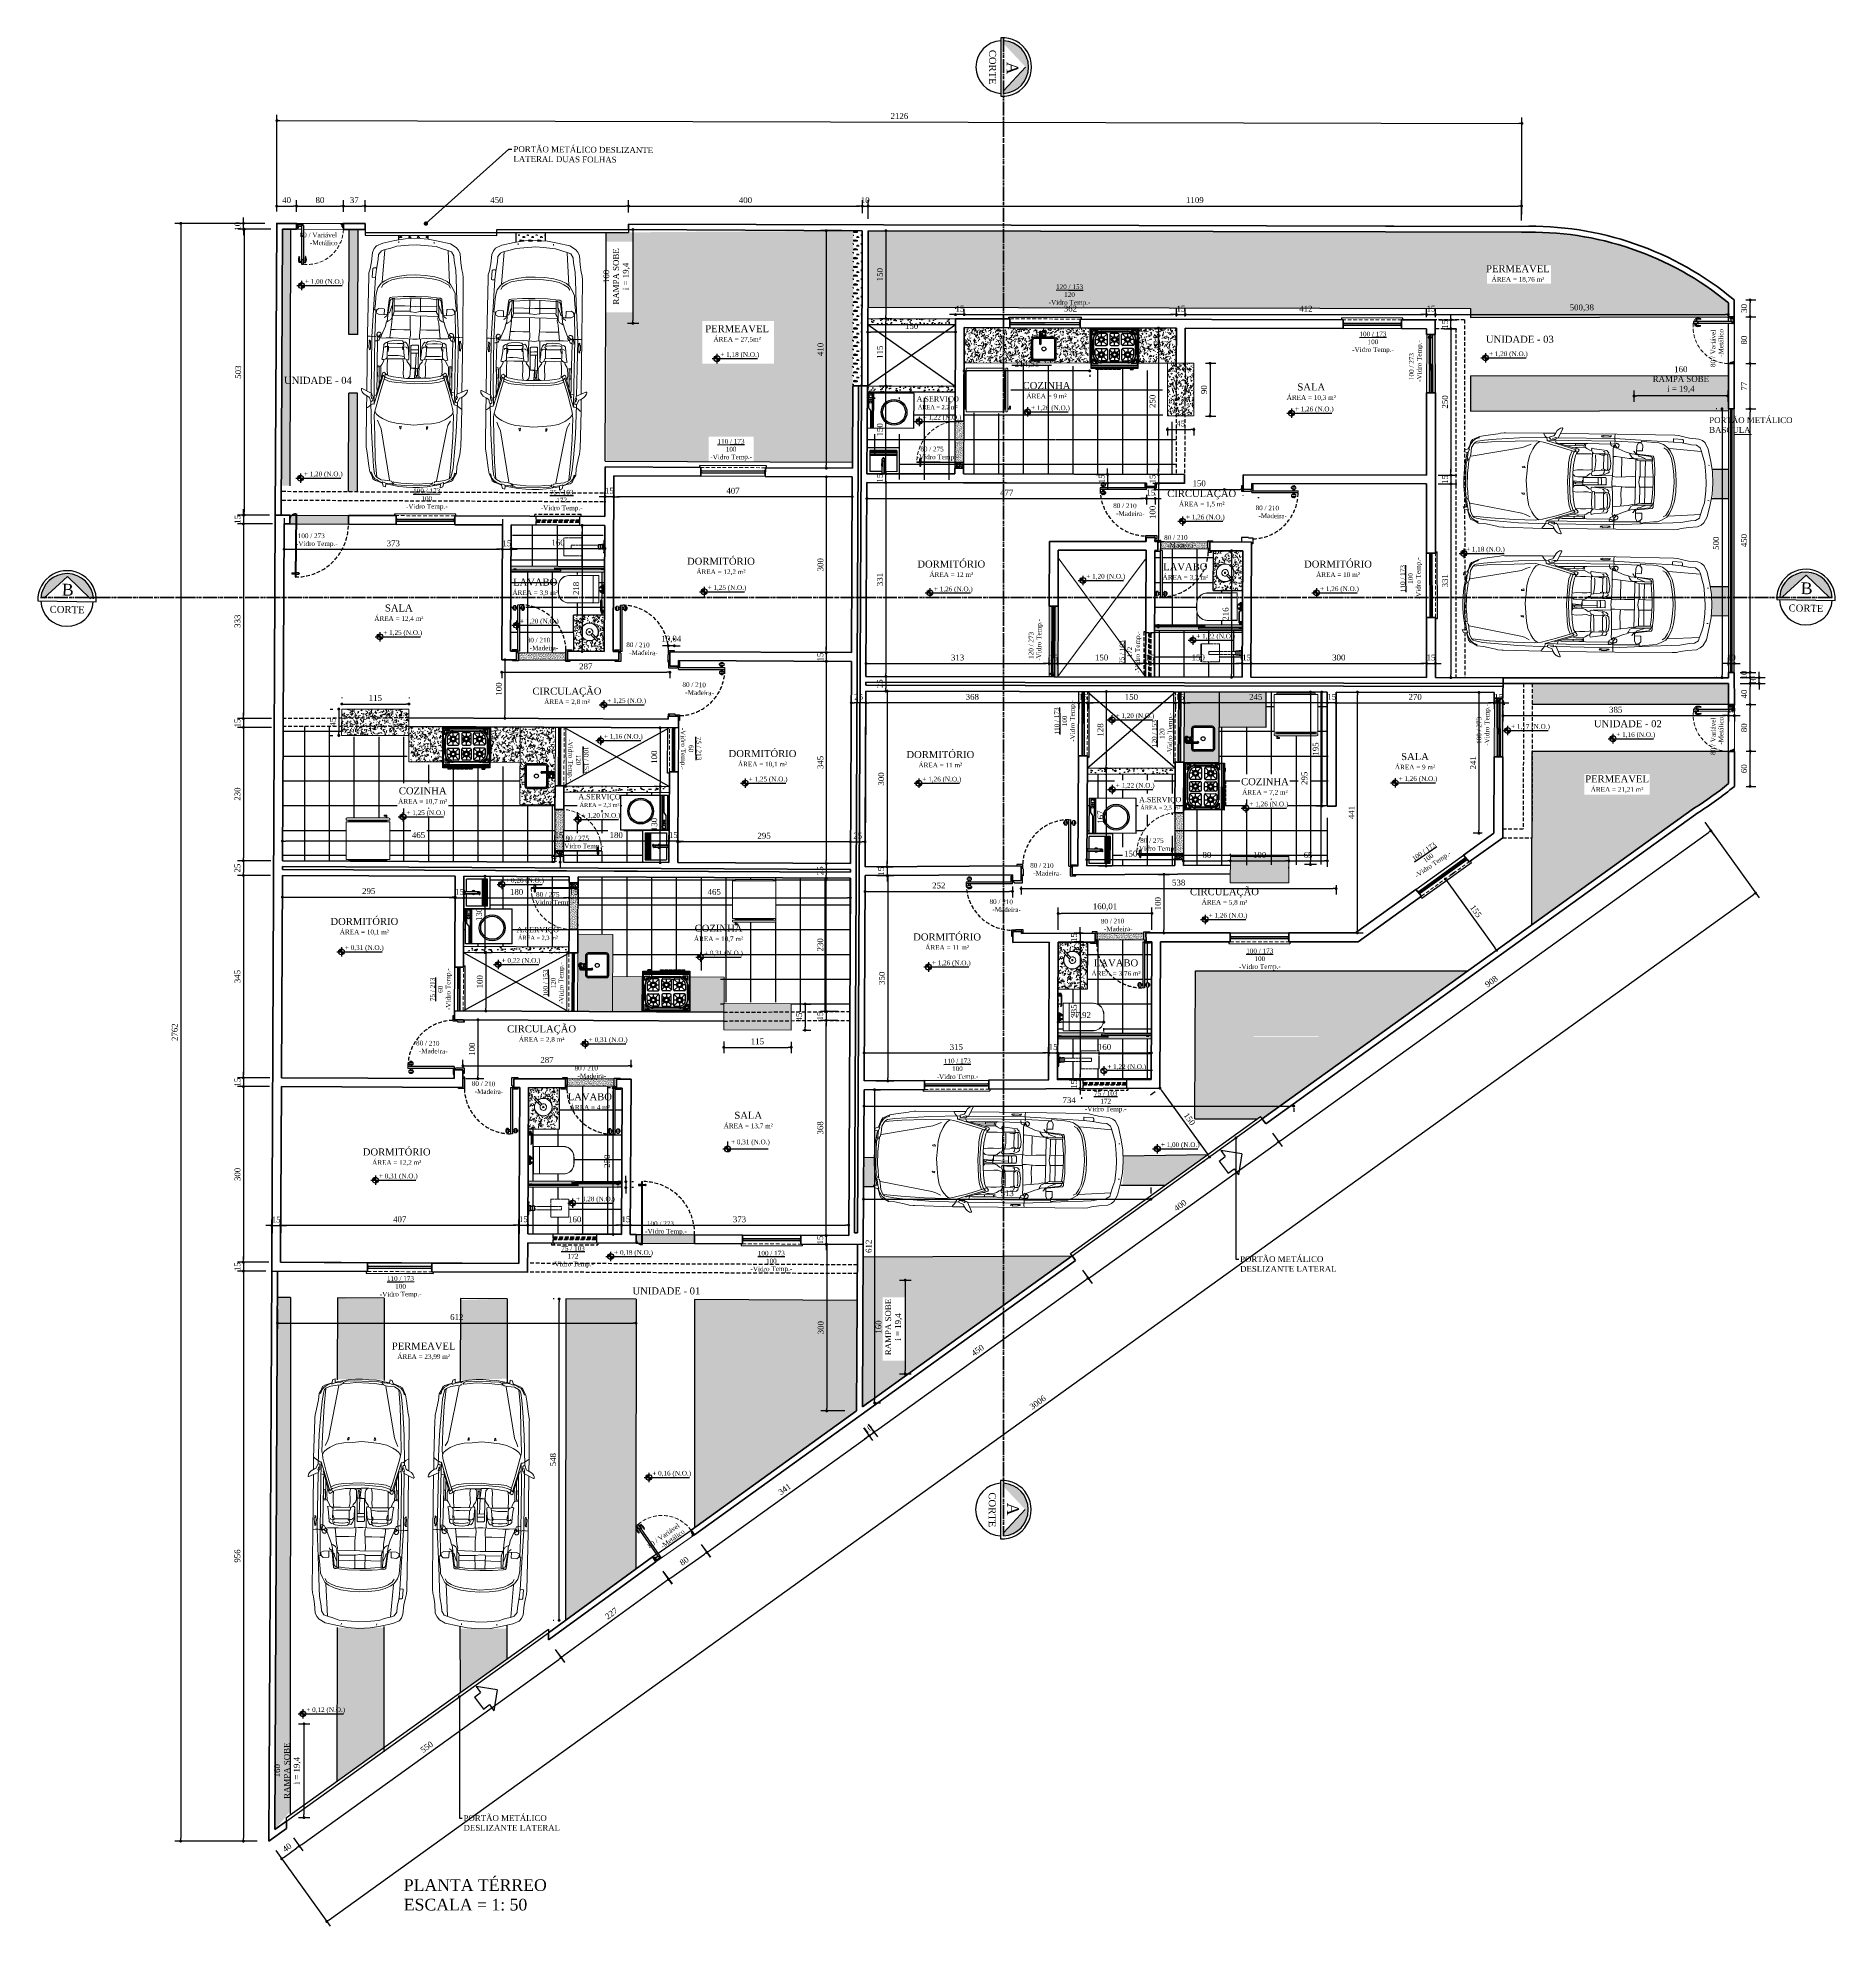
# Model space of a CAD drawing. Header units: millimetres. Extents: x 103208 to 171806, y -164 to 10038.
# Drawn here: x 112701 to 115771, y 4818 to 8042 of the extents above; entities that cross this region are included whole.
import ezdxf
from ezdxf import colors
from ezdxf.entities.mleader import LeaderData, LeaderLine
from ezdxf.math import Vec2, Vec3

# ---------------------------------------------------------------- set-up
doc = ezdxf.new("R2010")
doc.units = ezdxf.units.MM
doc.linetypes.add('ACAD_ISO06W100', pattern=[36, 24, -3, 0, -3, 0, -3, 0, -3])
doc.linetypes.add('HIDDEN', pattern=[9.525, 6.35, -3.175])
for name, color, linetype in [('ACESSORIOS', 2, 'Continuous'), ('COZ', 3, 'Continuous'), ('COZINHA', 2, 'Continuous'), ('Fechamento Varanda', 3, 'Continuous'), ('Grama', 84, 'Continuous'), ('Hachuria - Moveis', 1, 'Continuous'), ('JANELA', 2, 'Continuous'), ('PAREDES', 5, 'Continuous'), ('Piso', 55, 'Continuous'), ('PN010', 1, 'Continuous'), ('PN030', 3, 'Continuous'), ('PN060', 6, 'Continuous'), ('PORTAS', 3, 'Continuous'), ('Portas-Cotas', 2, 'Continuous'), ('Portas-Projeção', 55, 'HIDDEN'), ('Projeção Janela - Viga', 1, 'HIDDEN'), ('Texto', 2, 'Continuous')]:
    doc.layers.add(name, color=color, linetype=linetype)
for name, color, linetype, lineweight in [('Corte Planta', 4, 'ACAD_ISO06W100', 40), ('Hachura', 1, 'Continuous', 9), ('MEDIDAS', 7, 'Continuous', 0), ('Moveis', 1, 'Continuous', 9), ('Nível Fachada', 7, 'Continuous', 70), ('Parede Baixa', 5, 'Continuous', 50), ('Parede Corte', 4, 'Continuous', 40), ('Pilares Sub-solo', 7, 'Continuous', 70), ('Pisos', 55, 'Continuous', 5), ('Pisos Externos', 15, 'Continuous', 9), ('Portas - Janelas', 2, 'Continuous', 20), ('Projeção Janela', 15, 'HIDDEN', 9), ('Projeção Portas', 55, 'HIDDEN', 5), ('Vaga', 184, 'Continuous', 13)]:
    doc.layers.add(name, color=color, linetype=linetype, lineweight=lineweight)
doc.styles.add('Valéria', font='romantic.ttf', dxfattribs={"height": 10})
doc.styles.add('Valéria1', font='romantic.ttf', dxfattribs={"height": 10})
doc.dimstyles.new('Cota - 50', dxfattribs={"dimtxt": 10, "dimasz": 5, "dimexe": 10, "dimexo": 20, "dimgap": 5, "dimtad": 1, "dimtxsty": 'Valéria', "dimblk": 'DOT', "dimcen": 0, "dimclrd": 12, "dimclre": 12, "dimclrt": 2, "dimazin": 2, "dimtfac": 1, "dimtix": 1, "dimtmove": 0, "dimatfit": 3, "dimldrblk": 'DOT', "dimfxl": 1, "dimarcsym": 0})
pattern_1 = [(270, (16.64, -24.96), (26.3466667, -15.2533333), [1.3866667, -23.2266667, 1.04, -10.0533333, 2.08, -24.6133333]), (275, (29.12, -9.36), (26.945558, -13.6501495), [2.7733333, -23.2266667, 2.08, -10.0533333, 4.16, -24.6133333]), (280, (30.853, -18.373), (32.973117, -9.322576), [2.4266667, -5.8933333, 3.12, -18.3733333, 1.7333333, -22.88]), (285, (33.973, -12.133), (31.160774, -7.800804), [4.8533333, -5.8933333, 5.2, -18.3733333, 3.8133333, -22.88]), (290, (19.76, -14.907), (25.5350337, -15.4233102), [2.7733333, -19.0666667, 2.4266667, -14.2133333, 1.7333333, -11.0933333]), (295, (14.907, -19.76), (25.272984, -17.2853443), [3.8133333, -19.0666667, 4.8533333, -14.2133333, 4.16, -11.0933333]), (300, (17.68, -24.96), (29.357105, 2.5386696), [1.7333333, -11.44, 1.3866667, -16.9866667, 1.04, -22.5333333]), (305, (5.2, -9.36), (34.392808, -2.5796136), [3.8133333, -11.44, 2.7733333, -16.9866667, 2.08, -22.5333333]), (310, (25.307, -15.253), (25.0027966, -3.9099282), [1.3866667, -15.2533333, 1.04, -9.7066667, 2.7733333, -17.68]), (315, (12.827, -15.253), (34.073119, 7.10878), [2.7733333, -15.2533333, 2.08, -9.7066667, 5.2, -17.68]), (320, (12.827, -20.453), (27.240315, 9.2730866), [0.6933333, -12.8266667, 1.7333333, -21.1466667, 2.08, -10.7466667]), (330, (15.253, -21.493), (25.8506627, 11.4946612), [1.7333333, -14.2133333, 0.6933333, -16.64, 1.3866667, -12.8266667]), (335, (15.253, -9.013), (36.0611886, 8.4296784), [3.8133333, -14.2133333, 1.3866667, -16.64, 2.7733333, -12.8266667]), (340, (11.093, -17.68), (24.912258, 12.6986623), [1.04, -6.5866667, 2.08, -11.0933333, 1.3866667, -15.2533333]), (345, (7.973, -5.2), (26.94076, 26.876341), [2.08, -6.5866667, 4.16, -11.0933333, 2.7733333, -15.2533333]), (350, (31.547, -19.413), (19.0342476, 24.100884), [2.4266667, -15.2533333, 1.04, -18.0266667, 2.08, -16.9866667]), (355, (6.587, -22.533), (17.133212, 28.7762445), [4.8533333, -15.2533333, 2.08, -18.0266667, 4.16, -16.9866667]), (0, (16.64, -21.493), (12.826667, 30.506667), [2.08, -10.7466667, 1.3866667, -21.1466667, 0.6933333, -21.4933333]), (5, (29.12, -9.013), (22.551536, 32.596201), [4.16, -10.7466667, 1.3866667, -21.1466667, 1.3866667, -21.4933333]), (10, (27.387, -15.947), (16.772345, 28.6544797), [2.4266667, -13.52, 2.08, -11.0933333, 2.4266667, -25.3066667]), (15, (33.627, -22.187), (14.2111185, 30.007247), [4.8533333, -13.52, 4.16, -11.0933333, 4.8533333, -25.3066667]), (20, (7.627, -13.52), (9.439865, 27.7842173), [2.7733333, -9.0133333, 1.3866667, -18.3733333, 2.08, -20.1066667]), (25, (7.627, -32.24), (6.9823892, 28.5012284), [5.2, -9.0133333, 2.7733333, -18.3733333, 4.16, -20.1066667]), (30, (11.787, -4.16), (3.29244, 33.1239936), [1.7333333, -23.2266667, 2.08, -10.7466667, 2.4266667, -14.2133333]), (35, (14.907, -7.28), (1.159161, 37.630215), [3.8133333, -23.2266667, 4.16, -10.7466667, 4.8533333, -14.2133333]), (40, (4.16, -11.787), (8.2351916, 32.252453), [1.04, -7.6266667, 1.3866667, -14.9066667, 2.7733333, -19.4133333]), (45, (7.28, -14.907), (5.3928677, 37.2598133), [2.08, -7.6266667, 2.7733333, -14.9066667, 5.2, -19.4133333]), (50, (31.893, -1.387), (-3.9526573, 25.4911917), [2.08, -12.48, 2.4266667, -10.7466667, 1.3866667, -14.56]), (55, (10.053, -15.253), (-8.7150743, 26.8392518), [4.16, -12.48, 4.8533333, -10.7466667, 2.7733333, -14.56]), (60, (2.08, -30.16), (-13.9553277, 23.6686635), [1.3866667, -9.7066667, 2.7733333, -21.4933333, 2.4266667, -19.76]), (65, (21.147, -27.04), (-12.0093764, 30.845351), [2.7733333, -9.7066667, 5.2, -21.4933333, 4.8533333, -19.76]), (70, (21.493, -7.28), (-18.7695374, 27.490791), [2.08, -14.56, 1.7333333, -13.1733333, 1.3866667, -21.1466667]), (75, (9.013, -4.16), (-23.300267, 29.571511), [4.16, -14.56, 3.8133333, -13.1733333, 2.7733333, -21.1466667]), (80, (13.173, -9.36), (-19.5431213, 24.9188677), [3.12, -11.44, 2.08, -15.6, 2.7733333, -15.2533333]), (85, (28.773, -24.96), (-27.856831, 23.6646004), [3.8133333, -11.44, 4.16, -15.6, 4.5066667, -15.2533333])]
pattern_2 = [(360, (4.5, 0.3), (15, 15), [2.25, -0.45, 0.6, -0.45, 2.25, -9]), (360, (3.75, 0.75), (15, 15), [1.5, -1.125, 2.25, -1.125, 1.5, -7.5]), (360, (9, 6.75), (15, 15), [1.875, -0.75, 1.875, -10.5]), (360, (1.5, 9.75), (15, 15), [0.75, -1.5, 0.75, -12]), (90, (3, 9.75), (-15, 15), [1.35, -13.65]), (90, (7.5, 0.75), (-15, 15), [1.5, -13.5]), (90, (11.25, 6.75), (-15, 15), [1.5, -13.5]), (45, (9.45, 0.6), (1e-14, 15), [1.5, -19.7132034]), (135, (5.55, 0.6), (-15, 1e-14), [1.5, -19.7132034]), (63.434949, (9, 0.675), (8e-10, 15), [1.5, -32.0410197]), (75.9637565, (8.25, 0.75), (5e-10, 15), [1.5, -60.3465844]), (75.9637565, (12, 6.75), (5e-10, 15), [1.2, -60.6465844]), (75.9637565, (3.3, 9.75), (5e-10, 15), [1.05, -60.7965844]), (104.0362435, (6.75, 0.75), (-5e-10, 15), [1.5, -60.3465844]), (104.0362435, (10.5, 6.75), (-5e-10, 15), [1.2, -60.6465844]), (104.0362435, (2.7, 9.75), (-5e-10, 15), [1.05, -60.7965844]), (116.565051, (6, 0.675), (-6e-09, 15), [1.5, -32.041002])]
pattern_3 = [(90, (-16.64, 24.96), (-26.3466667, 15.2533333), [1.3866667, -23.2266667, 1.04, -10.0533333, 2.08, -24.6133333]), (95, (-29.12, 9.36), (-26.945558, 13.6501495), [2.7733333, -23.2266667, 2.08, -10.0533333, 4.16, -24.6133333]), (100, (-30.853, 18.373), (-32.973117, 9.322576), [2.4266667, -5.8933333, 3.12, -18.3733333, 1.7333333, -22.88]), (105, (-33.973, 12.133), (-31.160774, 7.800804), [4.8533333, -5.8933333, 5.2, -18.3733333, 3.8133333, -22.88]), (110, (-19.76, 14.907), (-25.5350337, 15.4233102), [2.7733333, -19.0666667, 2.4266667, -14.2133333, 1.7333333, -11.0933333]), (115, (-14.907, 19.76), (-25.272984, 17.2853443), [3.8133333, -19.0666667, 4.8533333, -14.2133333, 4.16, -11.0933333]), (120, (-17.68, 24.96), (-29.357105, -2.5386696), [1.7333333, -11.44, 1.3866667, -16.9866667, 1.04, -22.5333333]), (125, (-5.2, 9.36), (-34.392808, 2.5796136), [3.8133333, -11.44, 2.7733333, -16.9866667, 2.08, -22.5333333]), (130, (-25.307, 15.253), (-25.0027966, 3.9099282), [1.3866667, -15.2533333, 1.04, -9.7066667, 2.7733333, -17.68]), (135, (-12.827, 15.253), (-34.073119, -7.10878), [2.7733333, -15.2533333, 2.08, -9.7066667, 5.2, -17.68]), (140, (-12.827, 20.453), (-27.240315, -9.2730866), [0.6933333, -12.8266667, 1.7333333, -21.1466667, 2.08, -10.7466667]), (150, (-15.253, 21.493), (-25.8506627, -11.4946612), [1.7333333, -14.2133333, 0.6933333, -16.64, 1.3866667, -12.8266667]), (155, (-15.253, 9.013), (-36.0611886, -8.4296784), [3.8133333, -14.2133333, 1.3866667, -16.64, 2.7733333, -12.8266667]), (160, (-11.093, 17.68), (-24.912258, -12.6986623), [1.04, -6.5866667, 2.08, -11.0933333, 1.3866667, -15.2533333]), (165, (-7.973, 5.2), (-26.94076, -26.876341), [2.08, -6.5866667, 4.16, -11.0933333, 2.7733333, -15.2533333]), (170, (-31.547, 19.413), (-19.0342476, -24.100884), [2.4266667, -15.2533333, 1.04, -18.0266667, 2.08, -16.9866667]), (175, (-6.587, 22.533), (-17.133212, -28.7762445), [4.8533333, -15.2533333, 2.08, -18.0266667, 4.16, -16.9866667]), (180, (-16.64, 21.493), (-12.826667, -30.506667), [2.08, -10.7466667, 1.3866667, -21.1466667, 0.6933333, -21.4933333]), (185, (-29.12, 9.013), (-22.551536, -32.596201), [4.16, -10.7466667, 1.3866667, -21.1466667, 1.3866667, -21.4933333]), (190, (-27.387, 15.947), (-16.772345, -28.6544797), [2.4266667, -13.52, 2.08, -11.0933333, 2.4266667, -25.3066667]), (195, (-33.627, 22.187), (-14.2111185, -30.007247), [4.8533333, -13.52, 4.16, -11.0933333, 4.8533333, -25.3066667]), (200, (-7.627, 13.52), (-9.439865, -27.7842173), [2.7733333, -9.0133333, 1.3866667, -18.3733333, 2.08, -20.1066667]), (205, (-7.627, 32.24), (-6.9823892, -28.5012284), [5.2, -9.0133333, 2.7733333, -18.3733333, 4.16, -20.1066667]), (210, (-11.787, 4.16), (-3.29244, -33.1239936), [1.7333333, -23.2266667, 2.08, -10.7466667, 2.4266667, -14.2133333]), (215, (-14.907, 7.28), (-1.159161, -37.630215), [3.8133333, -23.2266667, 4.16, -10.7466667, 4.8533333, -14.2133333]), (220, (-4.16, 11.787), (-8.2351916, -32.252453), [1.04, -7.6266667, 1.3866667, -14.9066667, 2.7733333, -19.4133333]), (225, (-7.28, 14.907), (-5.3928677, -37.2598133), [2.08, -7.6266667, 2.7733333, -14.9066667, 5.2, -19.4133333]), (230, (-31.893, 1.387), (3.9526573, -25.4911917), [2.08, -12.48, 2.4266667, -10.7466667, 1.3866667, -14.56]), (235, (-10.053, 15.253), (8.7150743, -26.8392518), [4.16, -12.48, 4.8533333, -10.7466667, 2.7733333, -14.56]), (240, (-2.08, 30.16), (13.9553277, -23.6686635), [1.3866667, -9.7066667, 2.7733333, -21.4933333, 2.4266667, -19.76]), (245, (-21.147, 27.04), (12.0093764, -30.845351), [2.7733333, -9.7066667, 5.2, -21.4933333, 4.8533333, -19.76]), (250, (-21.493, 7.28), (18.7695374, -27.490791), [2.08, -14.56, 1.7333333, -13.1733333, 1.3866667, -21.1466667]), (255, (-9.013, 4.16), (23.300267, -29.571511), [4.16, -14.56, 3.8133333, -13.1733333, 2.7733333, -21.1466667]), (260, (-13.173, 9.36), (19.5431213, -24.9188677), [3.12, -11.44, 2.08, -15.6, 2.7733333, -15.2533333]), (265, (-28.773, 24.96), (27.856831, -23.6646004), [3.8133333, -11.44, 4.16, -15.6, 4.5066667, -15.2533333])]

# ---------------------------------------------------------------- blocks, each defined once
blk = doc.blocks.new('_Dot')
at = {"color": 0, "linetype": 'ByBlock', "lineweight": -2}
blk.add_line((-0.5, 0), (-1, 0), dxfattribs=at)
at = {"color": 0, "linetype": 'ByBlock', "const_width": 0.5}
blk.add_lwpolyline([(-0.25, 0, 1), (0.25, 0, 1)], format="xyb", close=True, dxfattribs=at)
blk = doc.blocks.new('*D649')
at = {"layer": 'Defpoints', "color": 0, "transparency": 16777216}
for p in [(115235.5, 7895.7), (113109.1, 7725.1, 9825), (115235.1, 7720.2, 9825)]:
    blk.add_point(p, dxfattribs=at)
at = {"layer": 'MEDIDAS', "color": 12, "lineweight": -2, "transparency": 16777216}
for p, q in [((113109.2, 7745.1), (113109.5, 7910.6)), ((113114.5, 7900.6), (115230.5, 7895.7)), ((115235.2, 7740.2), (115235.5, 7905.7))]:
    blk.add_line(p, q, dxfattribs=at)
at = {"layer": 'MEDIDAS', "color": 12, "lineweight": -2, "transparency": 16777216, "xscale": 5, "yscale": 5, "zscale": 5}
for p, rotation in [((113109.5, 7900.6), 179.8672790573392), ((115235.5, 7895.7), 359.8672790573391)]:
    blk.add_blockref('_Dot', p, dxfattribs=dict(at, rotation=rotation))
at = {"layer": 'MEDIDAS', "color": 2, "transparency": 16777216, "insert": (114172.5, 7908.3), "char_height": 10, "attachment_point": 5, "rotation": 359.8673, "style": 'Valéria'}
blk.add_mtext('2126', dxfattribs=at)
blk = doc.blocks.new('*D650')
at = {"layer": 'Defpoints', "color": 0, "transparency": 16777216}
for p in [(115535.9, 6718.8, 9825), (115634.7, 6581.6), (113095.9, 4963.1, 9825)]:
    blk.add_point(p, dxfattribs=at)
at = {"layer": 'MEDIDAS', "color": 12, "lineweight": -2, "transparency": 16777216}
for p, q in [((115547.6, 6702.6), (115640.6, 6573.5)), ((113198.8, 4828.8), (115630.7, 6578.6)), ((113107.6, 4946.9), (113200.6, 4817.8))]:
    blk.add_line(p, q, dxfattribs=at)
at = {"layer": 'MEDIDAS', "color": 12, "lineweight": -2, "transparency": 16777216, "xscale": 5, "yscale": 5, "zscale": 5}
for p, rotation in [((115634.7, 6581.6), 35.73698977606095), ((113194.7, 4825.9), 215.736989776061)]:
    blk.add_blockref('_Dot', p, dxfattribs=dict(at, rotation=rotation))
at = {"layer": 'MEDIDAS', "color": 2, "transparency": 16777216, "insert": (114408.8, 5712), "char_height": 10, "attachment_point": 5, "rotation": 35.737, "style": 'Valéria'}
blk.add_mtext('3006', dxfattribs=at)
blk = doc.blocks.new('u')
at = {"layer": 'Moveis'}
for p, q in [((12556, 3324.2), (12552, 3324.2)), ((12556, 3324.1), (12552, 3324.1)), ((12556, 3324.1), (12552, 3324.1)), ((12556, 3323.9), (12552, 3323.9)), ((12556, 3323.8), (12552, 3323.8)), ((12556, 3323.6), (12552, 3323.6)), ((12556, 3323.3), (12552, 3323.3)), ((12556, 3323.1), (12552, 3323.1)), ((12556, 3322.8), (12552, 3322.8)), ((12556, 3322.5), (12552, 3322.5)), ((12556, 3322.2), (12552, 3322.2)), ((12556, 3321.9), (12552, 3321.9)), ((12556, 3321.5), (12552, 3321.5)), ((12556, 3321.3), (12552, 3321.3)), ((12556, 3321), (12552, 3321)), ((12556, 3320.8), (12552, 3320.8)), ((12556, 3320.5), (12552, 3320.5)), ((12556, 3320.4), (12552, 3320.4)), ((12556, 3320.3), (12552, 3320.3)), ((12556, 3320.2), (12552, 3320.2)), ((12556, 3320.2), (12552, 3320.2)), ((12555.2, 3307), (12555.3, 3307.1)), ((12555.2, 3306.9), (12555.2, 3307)), ((12555.3, 3306.9), (12555.2, 3306.9)), ((12555.3, 3307.3), (12555.4, 3307.3)), ((12555.3, 3307.2), (12555.3, 3307.3)), ((12555.3, 3307.2), (12555.3, 3307.2)), ((12555.3, 3307.1), (12555.3, 3307.2)), ((12555.3, 3307.1), (12555.3, 3307.1)), ((12555.3, 3306.8), (12555.3, 3306.9)), ((12555.3, 3306.8), (12555.3, 3306.8)), ((12555.3, 3306.7), (12555.3, 3306.8)), ((12555.3, 3306.7), (12555.3, 3306.7)), ((12555.4, 3306.6), (12555.3, 3306.7)), ((12555.4, 3307.3), (12555.5, 3307.3)), ((12555.4, 3307.3), (12555.4, 3307.3)), ((12555.4, 3306.6), (12555.4, 3306.6)), ((12555.5, 3306.6), (12555.4, 3306.6)), ((12555.5, 3307.3), (12555.5, 3307.3)), ((12555.5, 3307.3), (12555.6, 3307.3)), ((12555.5, 3307.3), (12555.5, 3307.3)), ((12555.5, 3307.3), (12555.6, 3307.3)), ((12555.5, 3306.5), (12555.5, 3306.6)), ((12555.5, 3306.5), (12555.5, 3306.5)), ((12555.6, 3306.5), (12555.5, 3306.5)), ((12555.6, 3307.3), (12555.6, 3307.4)), ((12555.6, 3307.4), (12555.6, 3307.4)), ((12555.7, 3307.4), (12555.6, 3307.4)), ((12555.6, 3307.3), (12555.7, 3307.3)), ((12555.6, 3307.3), (12555.6, 3307.3)), ((12555.6, 3307.3), (12555.6, 3307.3)), ((12555.6, 3307.3), (12555.6, 3307.3)), ((12555.6, 3306.6), (12555.6, 3306.5)), ((12555.7, 3306.6), (12555.6, 3306.6)), ((12555.7, 3306.6), (12555.6, 3306.5)), ((12555.7, 3307.4), (12555.7, 3307.4)), ((12555.7, 3307.4), (12555.7, 3307.4)), ((12555.8, 3307.4), (12555.7, 3307.4)), ((12555.7, 3307.3), (12555.7, 3307.2)), ((12555.7, 3307.2), (12555.8, 3307.1)), ((12555.7, 3307.2), (12555.7, 3307.2)), ((12555.7, 3306.7), (12555.7, 3306.6)), ((12555.8, 3306.7), (12555.7, 3306.7)), ((12555.7, 3306.6), (12555.7, 3306.6)), ((12555.8, 3306.6), (12555.7, 3306.6)), ((12555.7, 3306.6), (12555.7, 3306.6)), ((12555.9, 3307.6), (12555.8, 3307.5)), ((12555.8, 3307.5), (12555.8, 3307.5)), ((12555.8, 3307.5), (12555.8, 3307.5)), ((12555.8, 3307.5), (12555.8, 3307.4)), ((12555.8, 3307.5), (12555.8, 3307.5)), ((12555.8, 3307.1), (12555.8, 3307)), ((12555.8, 3307.1), (12555.8, 3307.1)), ((12555.8, 3307), (12555.8, 3306.9)), ((12555.8, 3306.9), (12555.8, 3306.8)), ((12555.8, 3306.9), (12555.8, 3306.9)), ((12555.8, 3306.8), (12555.8, 3306.7)), ((12555.8, 3306.8), (12555.8, 3306.8)), ((12555.9, 3306.6), (12555.8, 3306.6)), ((12556, 3307.8), (12555.9, 3307.7)), ((12555.9, 3307.7), (12555.9, 3307.7)), ((12555.9, 3307.7), (12555.9, 3307.6)), ((12556.1, 3306.7), (12555.9, 3306.6)), ((12555.9, 3306.6), (12555.9, 3306.6)), ((12556, 3324.2), (12556, 3320.2)), ((12556, 3322.4), (12556.1, 3322.4)), ((12556, 3321.1), (12556, 3321)), ((12556, 3321), (12556, 3320.9)), ((12556, 3320.9), (12556, 3308.2)), ((12556.1, 3320.9), (12556, 3320.9)), ((12556, 3308.2), (12556, 3308.1)), ((12556.1, 3308.2), (12556, 3308.2)), ((12556, 3308.1), (12556, 3308)), ((12556, 3307.9), (12556, 3308)), ((12556, 3307.9), (12556, 3307.8)), ((12556, 3307.8), (12556, 3307.8)), ((12556.1, 3322.4), (12556.2, 3322.3)), ((12556.1, 3322.4), (12556.1, 3322.4)), ((12556.1, 3320.9), (12556.1, 3320.9)), ((12556.1, 3308.2), (12556.1, 3308.2)), ((12556.2, 3306.8), (12556.1, 3306.7)), ((12556.1, 3306.7), (12556.1, 3306.7)), ((12556.3, 3322.3), (12556.2, 3322.3)), ((12556.3, 3306.8), (12556.2, 3306.8)), ((12556.3, 3322.3), (12556.4, 3322.2)), ((12556.4, 3306.9), (12556.3, 3306.8)), ((12556.4, 3322.2), (12556.4, 3322.2)), ((12556.4, 3322.2), (12556.5, 3322)), ((12556.5, 3307.1), (12556.4, 3306.9)), ((12556.4, 3306.9), (12556.4, 3306.9)), ((12556.5, 3322), (12556.6, 3321.9)), ((12556.6, 3307.2), (12556.5, 3307.1)), ((12556.6, 3321.9), (12556.6, 3321.9)), ((12556.6, 3321.9), (12556.7, 3321.7)), ((12556.7, 3307.4), (12556.6, 3307.3)), ((12556.6, 3307.3), (12556.6, 3307.2)), ((12556.7, 3321.7), (12556.7, 3321.5)), ((12556.7, 3321.7), (12556.7, 3321.7)), ((12556.7, 3321.5), (12556.8, 3321.3)), ((12556.8, 3307.8), (12556.7, 3307.6)), ((12556.7, 3307.6), (12556.7, 3307.4)), ((12556.7, 3307.4), (12556.7, 3307.4)), ((12556.8, 3321.3), (12556.8, 3321.1)), ((12556.8, 3321.1), (12556.8, 3320.9)), ((12556.8, 3320.9), (12556.8, 3308.2)), ((12556.8, 3308.2), (12556.8, 3308)), ((12556.8, 3308), (12556.8, 3307.8))]:
    blk.add_line(p, q, dxfattribs=at)
for points, invisible_edges in [([(12556, 3322.4), (12556, 3335.6), (12556.1, 3322.4)], 3), ([(12556, 3322.4), (12556, 3335.6), (12556.1, 3322.4)], 3), ([(12556, 3322.4), (12556, 3335.6), (12556.1, 3322.4)], 3), ([(12556, 3322.4), (12556, 3335.6), (12556.1, 3322.4)], 3), ([(12556, 3322.4), (12556, 3335.6), (12556.1, 3322.4)], 3), ([(12556.1, 3322.4), (12633.5, 3335.6), (12556.1, 3322.4)], 3), ([(12556.1, 3322.4), (12633.5, 3335.6), (12556.2, 3322.3)], 3), ([(12556.1, 3322.4), (12633.5, 3335.6), (12556.1, 3322.4)], 3), ([(12556.1, 3322.4), (12633.5, 3335.6), (12556.2, 3322.3)], 3), ([(12556.1, 3322.4), (12633.5, 3335.6), (12556.1, 3322.4)], 3), ([(12556.1, 3322.4), (12633.5, 3335.6), (12556.2, 3322.3)], 3), ([(12556.1, 3322.4), (12633.5, 3335.6), (12556.1, 3322.4)], 3), ([(12556.1, 3322.4), (12633.5, 3335.6), (12556.2, 3322.3)], 3), ([(12556.1, 3322.4), (12633.5, 3335.6), (12556.1, 3322.4)], 3), ([(12556.1, 3322.4), (12633.5, 3335.6), (12556.2, 3322.3)], 3), ([(12556.2, 3322.3), (12633.5, 3335.6), (12556.3, 3322.3)], 3), ([(12556.2, 3322.3), (12633.5, 3335.6), (12556.3, 3322.3)], 3), ([(12556.2, 3322.3), (12633.5, 3335.6), (12556.3, 3322.3)], 3), ([(12556.2, 3322.3), (12633.5, 3335.6), (12556.3, 3322.3)], 3), ([(12556.2, 3322.3), (12633.5, 3335.6), (12556.3, 3322.3)], 3), ([(12556.3, 3322.3), (12633.5, 3335.6), (12556.4, 3322.2)], 3), ([(12556.3, 3322.3), (12633.5, 3335.6), (12556.4, 3322.2)], 3), ([(12556.3, 3322.3), (12633.5, 3335.6), (12556.4, 3322.2)], 3), ([(12556.3, 3322.3), (12633.5, 3335.6), (12556.4, 3322.2)], 3), ([(12556.3, 3322.3), (12633.5, 3335.6), (12556.4, 3322.2)], 3), ([(12556.4, 3322.2), (12633.5, 3335.6), (12556.4, 3322.2)], 3), ([(12556.4, 3322.2), (12633.5, 3335.6), (12556.5, 3322)], 3), ([(12556.4, 3322.2), (12633.5, 3335.6), (12556.4, 3322.2)], 3), ([(12556.4, 3322.2), (12633.5, 3335.6), (12556.5, 3322)], 3), ([(12556.4, 3322.2), (12633.5, 3335.6), (12556.4, 3322.2)], 3), ([(12556.4, 3322.2), (12633.5, 3335.6), (12556.5, 3322)], 3), ([(12556.4, 3322.2), (12633.5, 3335.6), (12556.4, 3322.2)], 3), ([(12556.4, 3322.2), (12633.5, 3335.6), (12556.5, 3322)], 3), ([(12556.4, 3322.2), (12633.5, 3335.6), (12556.4, 3322.2)], 3), ([(12556.4, 3322.2), (12633.5, 3335.6), (12556.5, 3322)], 3), ([(12556.5, 3322), (12633.5, 3335.6), (12556.6, 3321.9)], 3), ([(12556.5, 3322), (12633.5, 3335.6), (12556.6, 3321.9)], 3), ([(12556.5, 3322), (12633.5, 3335.6), (12556.6, 3321.9)], 3), ([(12556.5, 3322), (12633.5, 3335.6), (12556.6, 3321.9)], 3), ([(12556.5, 3322), (12633.5, 3335.6), (12556.6, 3321.9)], 3), ([(12556.6, 3321.9), (12633.5, 3335.6), (12556.6, 3321.9)], 3), ([(12556.6, 3321.9), (12633.5, 3335.6), (12556.7, 3321.7)], 3), ([(12556.6, 3321.9), (12633.5, 3335.6), (12556.6, 3321.9)], 3), ([(12556.6, 3321.9), (12633.5, 3335.6), (12556.7, 3321.7)], 3), ([(12556.6, 3321.9), (12633.5, 3335.6), (12556.6, 3321.9)], 3), ([(12556.6, 3321.9), (12633.5, 3335.6), (12556.7, 3321.7)], 3), ([(12556.6, 3321.9), (12633.5, 3335.6), (12556.6, 3321.9)], 3), ([(12556.6, 3321.9), (12633.5, 3335.6), (12556.7, 3321.7)], 3), ([(12556.6, 3321.9), (12633.5, 3335.6), (12556.6, 3321.9)], 3), ([(12556.6, 3321.9), (12633.5, 3335.6), (12556.7, 3321.7)], 3), ([(12556.7, 3321.7), (12633.5, 3335.6), (12556.7, 3321.7)], 3), ([(12556.7, 3321.7), (12633.5, 3335.6), (12556.7, 3321.5)], 3), ([(12556.7, 3321.5), (12633.5, 3335.6), (12556.8, 3321.3)], 3), ([(12556.7, 3321.7), (12633.5, 3335.6), (12556.7, 3321.7)], 3), ([(12556.7, 3321.7), (12633.5, 3335.6), (12556.7, 3321.5)], 3), ([(12556.7, 3321.5), (12633.5, 3335.6), (12556.8, 3321.3)], 3), ([(12556.7, 3321.7), (12633.5, 3335.6), (12556.7, 3321.7)], 3), ([(12556.7, 3321.7), (12633.5, 3335.6), (12556.7, 3321.5)], 3), ([(12556.7, 3321.5), (12633.5, 3335.6), (12556.8, 3321.3)], 3), ([(12556.7, 3321.7), (12633.5, 3335.6), (12556.7, 3321.7)], 3), ([(12556.7, 3321.7), (12633.5, 3335.6), (12556.7, 3321.5)], 3), ([(12556.7, 3321.5), (12633.5, 3335.6), (12556.8, 3321.3)], 3), ([(12556.7, 3321.7), (12633.5, 3335.6), (12556.7, 3321.7)], 3), ([(12556.7, 3321.7), (12633.5, 3335.6), (12556.7, 3321.5)], 3), ([(12556.7, 3321.5), (12633.5, 3335.6), (12556.8, 3321.3)], 3), ([(12556.8, 3321.3), (12633.5, 3335.6), (12556.8, 3321.1)], 3), ([(12556.8, 3321.1), (12633.5, 3335.6), (12556.8, 3320.9)], 3), ([(12556.8, 3320.9), (12633.5, 3335.6), (12556.8, 3308.2)], 3), ([(12556.8, 3321.3), (12633.5, 3335.6), (12556.8, 3321.1)], 3), ([(12556.8, 3321.1), (12633.5, 3335.6), (12556.8, 3320.9)], 3), ([(12556.8, 3320.9), (12633.5, 3335.6), (12556.8, 3308.2)], 3), ([(12556.8, 3321.3), (12633.5, 3335.6), (12556.8, 3321.1)], 3), ([(12556.8, 3321.1), (12633.5, 3335.6), (12556.8, 3320.9)], 3), ([(12556.8, 3320.9), (12633.5, 3335.6), (12556.8, 3308.2)], 3), ([(12556.8, 3321.3), (12633.5, 3335.6), (12556.8, 3321.1)], 3), ([(12556.8, 3321.1), (12633.5, 3335.6), (12556.8, 3320.9)], 3), ([(12556.8, 3320.9), (12633.5, 3335.6), (12556.8, 3308.2)], 3), ([(12556.8, 3321.3), (12633.5, 3335.6), (12556.8, 3321.1)], 3), ([(12556.8, 3321.1), (12633.5, 3335.6), (12556.8, 3320.9)], 3), ([(12556.8, 3320.9), (12633.5, 3335.6), (12556.8, 3308.2)], 3), ([(12555, 3288.4), (12555.2, 3307), (12555.2, 3306.9)], 13), ([(12555, 3288.4), (12555.2, 3307), (12555.2, 3306.9)], 13), ([(12555, 3288.4), (12555.2, 3307), (12555.2, 3306.9)], 13), ([(12555, 3288.4), (12555.2, 3307), (12555.2, 3306.9)], 13), ([(12555, 3288.4), (12555.2, 3307), (12555.2, 3306.9)], 13), ([(12555.2, 3307), (12556, 3320.2), (12555.3, 3307.1)], 3), ([(12555.2, 3307), (12556, 3320.2), (12555.3, 3307.1)], 3), ([(12555.2, 3307), (12556, 3320.2), (12555.3, 3307.1)], 3), ([(12555.2, 3307), (12556, 3320.2), (12555.3, 3307.1)], 3), ([(12555.2, 3307), (12556, 3320.2), (12555.3, 3307.1)], 3), ([(12556.7, 3288.4), (12555.2, 3306.9), (12555.3, 3306.9)], 13), ([(12556.7, 3288.4), (12555.2, 3306.9), (12555.3, 3306.9)], 13), ([(12556.7, 3288.4), (12555.2, 3306.9), (12555.3, 3306.9)], 13), ([(12556.7, 3288.4), (12555.2, 3306.9), (12555.3, 3306.9)], 13), ([(12556.7, 3288.4), (12555.2, 3306.9), (12555.3, 3306.9)], 13), ([(12555.3, 3307.1), (12556, 3320.2), (12555.3, 3307.1)], 3), ([(12555.3, 3307.1), (12556, 3320.2), (12555.3, 3307.2)], 3), ([(12555.3, 3307.2), (12556, 3320.2), (12555.3, 3307.2)], 3), ([(12555.3, 3307.2), (12556, 3320.2), (12555.3, 3307.3)], 3), ([(12555.3, 3307.3), (12556, 3320.2), (12555.4, 3307.3)], 3), ([(12555.3, 3307.1), (12556, 3320.2), (12555.3, 3307.1)], 3), ([(12555.3, 3307.1), (12556, 3320.2), (12555.3, 3307.2)], 3), ([(12555.3, 3307.2), (12556, 3320.2), (12555.3, 3307.2)], 3), ([(12555.3, 3307.2), (12556, 3320.2), (12555.3, 3307.3)], 3), ([(12555.3, 3307.3), (12556, 3320.2), (12555.4, 3307.3)], 3), ([(12555.3, 3307.1), (12556, 3320.2), (12555.3, 3307.1)], 3), ([(12555.3, 3307.1), (12556, 3320.2), (12555.3, 3307.2)], 3), ([(12555.3, 3307.2), (12556, 3320.2), (12555.3, 3307.2)], 3), ([(12555.3, 3307.2), (12556, 3320.2), (12555.3, 3307.3)], 3), ([(12555.3, 3307.3), (12556, 3320.2), (12555.4, 3307.3)], 3), ([(12555.3, 3307.1), (12556, 3320.2), (12555.3, 3307.1)], 3), ([(12555.3, 3307.1), (12556, 3320.2), (12555.3, 3307.2)], 3), ([(12555.3, 3307.2), (12556, 3320.2), (12555.3, 3307.2)], 3), ([(12555.3, 3307.2), (12556, 3320.2), (12555.3, 3307.3)], 3), ([(12555.3, 3307.3), (12556, 3320.2), (12555.4, 3307.3)], 3), ([(12555.3, 3307.1), (12556, 3320.2), (12555.3, 3307.1)], 3), ([(12555.3, 3307.1), (12556, 3320.2), (12555.3, 3307.2)], 3), ([(12555.3, 3307.2), (12556, 3320.2), (12555.3, 3307.2)], 3), ([(12555.3, 3307.2), (12556, 3320.2), (12555.3, 3307.3)], 3), ([(12555.3, 3307.3), (12556, 3320.2), (12555.4, 3307.3)], 3), ([(12556.7, 3288.4), (12555.3, 3306.9), (12555.3, 3306.8)], 13), ([(12556.7, 3288.4), (12555.3, 3306.9), (12555.3, 3306.8)], 13), ([(12556.7, 3288.4), (12555.3, 3306.9), (12555.3, 3306.8)], 13), ([(12556.7, 3288.4), (12555.3, 3306.9), (12555.3, 3306.8)], 13), ([(12556.7, 3288.4), (12555.3, 3306.9), (12555.3, 3306.8)], 13), ([(12556.7, 3288.4), (12555.3, 3306.8), (12555.3, 3306.8)], 13), ([(12556.7, 3288.4), (12555.3, 3306.8), (12555.3, 3306.7)], 13), ([(12556.7, 3288.4), (12555.3, 3306.8), (12555.3, 3306.8)], 13), ([(12556.7, 3288.4), (12555.3, 3306.8), (12555.3, 3306.7)], 13), ([(12556.7, 3288.4), (12555.3, 3306.8), (12555.3, 3306.8)], 13), ([(12556.7, 3288.4), (12555.3, 3306.8), (12555.3, 3306.7)], 13), ([(12556.7, 3288.4), (12555.3, 3306.8), (12555.3, 3306.8)], 13), ([(12556.7, 3288.4), (12555.3, 3306.8), (12555.3, 3306.7)], 13), ([(12556.7, 3288.4), (12555.3, 3306.8), (12555.3, 3306.8)], 13), ([(12556.7, 3288.4), (12555.3, 3306.8), (12555.3, 3306.7)], 13), ([(12556.7, 3288.4), (12555.3, 3306.7), (12555.3, 3306.7)], 13), ([(12556.7, 3288.4), (12555.3, 3306.7), (12555.4, 3306.6)], 13), ([(12556.7, 3288.4), (12555.3, 3306.7), (12555.3, 3306.7)], 13), ([(12556.7, 3288.4), (12555.3, 3306.7), (12555.4, 3306.6)], 13), ([(12556.7, 3288.4), (12555.3, 3306.7), (12555.3, 3306.7)], 13), ([(12556.7, 3288.4), (12555.3, 3306.7), (12555.4, 3306.6)], 13), ([(12556.7, 3288.4), (12555.3, 3306.7), (12555.3, 3306.7)], 13), ([(12556.7, 3288.4), (12555.3, 3306.7), (12555.4, 3306.6)], 13), ([(12556.7, 3288.4), (12555.3, 3306.7), (12555.3, 3306.7)], 13), ([(12556.7, 3288.4), (12555.3, 3306.7), (12555.4, 3306.6)], 13), ([(12555.4, 3307.3), (12556, 3320.2), (12555.4, 3307.3)], 3), ([(12555.4, 3307.3), (12556, 3320.2), (12555.5, 3307.3)], 3), ([(12555.4, 3307.3), (12556, 3320.2), (12555.4, 3307.3)], 3), ([(12555.4, 3307.3), (12556, 3320.2), (12555.5, 3307.3)], 3), ([(12555.4, 3307.3), (12556, 3320.2), (12555.4, 3307.3)], 3), ([(12555.4, 3307.3), (12556, 3320.2), (12555.5, 3307.3)], 3), ([(12555.4, 3307.3), (12556, 3320.2), (12555.4, 3307.3)], 3), ([(12555.4, 3307.3), (12556, 3320.2), (12555.5, 3307.3)], 3), ([(12555.4, 3307.3), (12556, 3320.2), (12555.4, 3307.3)], 3), ([(12555.4, 3307.3), (12556, 3320.2), (12555.5, 3307.3)], 3), ([(12556.7, 3288.4), (12555.4, 3306.6), (12555.4, 3306.6)], 13), ([(12556.7, 3288.4), (12555.4, 3306.6), (12555.5, 3306.6)], 13), ([(12556.7, 3288.4), (12555.4, 3306.6), (12555.4, 3306.6)], 13), ([(12556.7, 3288.4), (12555.4, 3306.6), (12555.5, 3306.6)], 13), ([(12556.7, 3288.4), (12555.4, 3306.6), (12555.4, 3306.6)], 13), ([(12556.7, 3288.4), (12555.4, 3306.6), (12555.5, 3306.6)], 13), ([(12556.7, 3288.4), (12555.4, 3306.6), (12555.4, 3306.6)], 13), ([(12556.7, 3288.4), (12555.4, 3306.6), (12555.5, 3306.6)], 13), ([(12556.7, 3288.4), (12555.4, 3306.6), (12555.4, 3306.6)], 13), ([(12556.7, 3288.4), (12555.4, 3306.6), (12555.5, 3306.6)], 13), ([(12555.5, 3307.3), (12556, 3320.2), (12555.5, 3307.3)], 3), ([(12555.5, 3307.3), (12556, 3320.2), (12555.6, 3307.3)], 3), ([(12555.5, 3307.3), (12556, 3320.2), (12555.5, 3307.3)], 3), ([(12555.5, 3307.3), (12556, 3320.2), (12555.6, 3307.3)], 3), ([(12555.5, 3307.3), (12556, 3320.2), (12555.5, 3307.3)], 3), ([(12555.5, 3307.3), (12556, 3320.2), (12555.6, 3307.3)], 3), ([(12555.5, 3307.3), (12556, 3320.2), (12555.5, 3307.3)], 3), ([(12555.5, 3307.3), (12556, 3320.2), (12555.6, 3307.3)], 3), ([(12555.5, 3307.3), (12556, 3320.2), (12555.5, 3307.3)], 3), ([(12555.5, 3307.3), (12556, 3320.2), (12555.6, 3307.3)], 3), ([(12556.7, 3288.4), (12555.5, 3306.6), (12555.5, 3306.5)], 13), ([(12556.7, 3288.4), (12555.5, 3306.6), (12555.5, 3306.5)], 13), ([(12556.7, 3288.4), (12555.5, 3306.6), (12555.5, 3306.5)], 13), ([(12556.7, 3288.4), (12555.5, 3306.6), (12555.5, 3306.5)], 13), ([(12556.7, 3288.4), (12555.5, 3306.6), (12555.5, 3306.5)], 13), ([(12556.7, 3288.4), (12555.5, 3306.5), (12555.5, 3306.5)], 13), ([(12556.7, 3288.4), (12555.5, 3306.5), (12555.6, 3306.5)], 13), ([(12556.7, 3288.4), (12555.5, 3306.5), (12555.5, 3306.5)], 13), ([(12556.7, 3288.4), (12555.5, 3306.5), (12555.6, 3306.5)], 13), ([(12556.7, 3288.4), (12555.5, 3306.5), (12555.5, 3306.5)], 13), ([(12556.7, 3288.4), (12555.5, 3306.5), (12555.6, 3306.5)], 13), ([(12556.7, 3288.4), (12555.5, 3306.5), (12555.5, 3306.5)], 13), ([(12556.7, 3288.4), (12555.5, 3306.5), (12555.6, 3306.5)], 13), ([(12556.7, 3288.4), (12555.5, 3306.5), (12555.5, 3306.5)], 13), ([(12556.7, 3288.4), (12555.5, 3306.5), (12555.6, 3306.5)], 13), ([(12555.6, 3307.3), (12556, 3320.2), (12555.6, 3307.3)], 3), ([(12555.6, 3307.3), (12556, 3320.2), (12555.6, 3307.4)], 3), ([(12555.6, 3307.4), (12556, 3320.2), (12555.6, 3307.4)], 3), ([(12555.6, 3307.4), (12556, 3320.2), (12555.7, 3307.4)], 3), ([(12555.6, 3307.3), (12556, 3320.2), (12555.6, 3307.3)], 3), ([(12555.6, 3307.3), (12556, 3320.2), (12555.6, 3307.4)], 3), ([(12555.6, 3307.4), (12556, 3320.2), (12555.6, 3307.4)], 3), ([(12555.6, 3307.4), (12556, 3320.2), (12555.7, 3307.4)], 3), ([(12555.6, 3307.3), (12556, 3320.2), (12555.6, 3307.3)], 3), ([(12555.6, 3307.3), (12556, 3320.2), (12555.6, 3307.4)], 3), ([(12555.6, 3307.4), (12556, 3320.2), (12555.6, 3307.4)], 3), ([(12555.6, 3307.4), (12556, 3320.2), (12555.7, 3307.4)], 3), ([(12555.6, 3307.3), (12556, 3320.2), (12555.6, 3307.3)], 3), ([(12555.6, 3307.3), (12556, 3320.2), (12555.6, 3307.4)], 3), ([(12555.6, 3307.4), (12556, 3320.2), (12555.6, 3307.4)], 3), ([(12555.6, 3307.4), (12556, 3320.2), (12555.7, 3307.4)], 3), ([(12555.6, 3307.3), (12556, 3320.2), (12555.6, 3307.3)], 3), ([(12555.6, 3307.3), (12556, 3320.2), (12555.6, 3307.4)], 3), ([(12555.6, 3307.4), (12556, 3320.2), (12555.6, 3307.4)], 3), ([(12555.6, 3307.4), (12556, 3320.2), (12555.7, 3307.4)], 3), ([(12556.7, 3288.4), (12555.6, 3306.5), (12555.7, 3306.6)], 13), ([(12556.7, 3288.4), (12555.6, 3306.5), (12555.7, 3306.6)], 13), ([(12556.7, 3288.4), (12555.6, 3306.5), (12555.7, 3306.6)], 13), ([(12556.7, 3288.4), (12555.6, 3306.5), (12555.7, 3306.6)], 13), ([(12556.7, 3288.4), (12555.6, 3306.5), (12555.7, 3306.6)], 13), ([(12555.7, 3307.4), (12556, 3320.2), (12555.7, 3307.4)], 3), ([(12555.7, 3307.4), (12556, 3320.2), (12555.7, 3307.4)], 3), ([(12555.7, 3307.4), (12556, 3320.2), (12555.8, 3307.4)], 3), ([(12555.7, 3307.4), (12556, 3320.2), (12555.7, 3307.4)], 3), ([(12555.7, 3307.4), (12556, 3320.2), (12555.7, 3307.4)], 3), ([(12555.7, 3307.4), (12556, 3320.2), (12555.8, 3307.4)], 3), ([(12555.7, 3307.4), (12556, 3320.2), (12555.7, 3307.4)], 3), ([(12555.7, 3307.4), (12556, 3320.2), (12555.7, 3307.4)], 3), ([(12555.7, 3307.4), (12556, 3320.2), (12555.8, 3307.4)], 3), ([(12555.7, 3307.4), (12556, 3320.2), (12555.7, 3307.4)], 3), ([(12555.7, 3307.4), (12556, 3320.2), (12555.7, 3307.4)], 3), ([(12555.7, 3307.4), (12556, 3320.2), (12555.8, 3307.4)], 3), ([(12555.7, 3307.4), (12556, 3320.2), (12555.7, 3307.4)], 3), ([(12555.7, 3307.4), (12556, 3320.2), (12555.7, 3307.4)], 3), ([(12555.7, 3307.4), (12556, 3320.2), (12555.8, 3307.4)], 3), ([(12556.7, 3288.4), (12555.7, 3306.6), (12555.7, 3306.6)], 13), ([(12556.7, 3288.4), (12555.7, 3306.6), (12555.8, 3306.6)], 13), ([(12556.7, 3288.4), (12555.7, 3306.6), (12555.7, 3306.6)], 13), ([(12556.7, 3288.4), (12555.7, 3306.6), (12555.8, 3306.6)], 13), ([(12556.7, 3288.4), (12555.7, 3306.6), (12555.7, 3306.6)], 13), ([(12556.7, 3288.4), (12555.7, 3306.6), (12555.8, 3306.6)], 13), ([(12556.7, 3288.4), (12555.7, 3306.6), (12555.7, 3306.6)], 13), ([(12556.7, 3288.4), (12555.7, 3306.6), (12555.8, 3306.6)], 13), ([(12556.7, 3288.4), (12555.7, 3306.6), (12555.7, 3306.6)], 13), ([(12556.7, 3288.4), (12555.7, 3306.6), (12555.8, 3306.6)], 13), ([(12555.8, 3307.4), (12556, 3320.2), (12555.8, 3307.5)], 3), ([(12555.8, 3307.5), (12556, 3320.2), (12555.8, 3307.5)], 3), ([(12555.8, 3307.5), (12556, 3320.2), (12555.8, 3307.5)], 3), ([(12555.8, 3307.5), (12556, 3320.2), (12555.8, 3307.5)], 3), ([(12555.8, 3307.5), (12556, 3320.2), (12555.9, 3307.6)], 3), ([(12555.8, 3307.4), (12556, 3320.2), (12555.8, 3307.5)], 3), ([(12555.8, 3307.5), (12556, 3320.2), (12555.8, 3307.5)], 3), ([(12555.8, 3307.5), (12556, 3320.2), (12555.8, 3307.5)], 3), ([(12555.8, 3307.5), (12556, 3320.2), (12555.8, 3307.5)], 3), ([(12555.8, 3307.5), (12556, 3320.2), (12555.9, 3307.6)], 3), ([(12555.8, 3307.4), (12556, 3320.2), (12555.8, 3307.5)], 3), ([(12555.8, 3307.5), (12556, 3320.2), (12555.8, 3307.5)], 3), ([(12555.8, 3307.5), (12556, 3320.2), (12555.8, 3307.5)], 3), ([(12555.8, 3307.5), (12556, 3320.2), (12555.8, 3307.5)], 3), ([(12555.8, 3307.5), (12556, 3320.2), (12555.9, 3307.6)], 3), ([(12555.8, 3307.4), (12556, 3320.2), (12555.8, 3307.5)], 3), ([(12555.8, 3307.5), (12556, 3320.2), (12555.8, 3307.5)], 3), ([(12555.8, 3307.5), (12556, 3320.2), (12555.8, 3307.5)], 3), ([(12555.8, 3307.5), (12556, 3320.2), (12555.8, 3307.5)], 3), ([(12555.8, 3307.5), (12556, 3320.2), (12555.9, 3307.6)], 3), ([(12555.8, 3307.4), (12556, 3320.2), (12555.8, 3307.5)], 3), ([(12555.8, 3307.5), (12556, 3320.2), (12555.8, 3307.5)], 3), ([(12555.8, 3307.5), (12556, 3320.2), (12555.8, 3307.5)], 3), ([(12555.8, 3307.5), (12556, 3320.2), (12555.8, 3307.5)], 3), ([(12555.8, 3307.5), (12556, 3320.2), (12555.9, 3307.6)], 3), ([(12555.9, 3307.6), (12555.9, 3307.6), (12555.8, 3307.5)], 3), ([(12555.8, 3307.5), (12555.8, 3307.5), (12555.8, 3307.5)], 13), ([(12555.8, 3307.5), (12555.8, 3307.5), (12555.8, 3307.5)], 13), ([(12556.7, 3288.4), (12555.8, 3306.6), (12555.9, 3306.6)], 13), ([(12556.7, 3288.4), (12555.8, 3306.6), (12555.9, 3306.6)], 13), ([(12556.7, 3288.4), (12555.8, 3306.6), (12555.9, 3306.6)], 13), ([(12556.7, 3288.4), (12555.8, 3306.6), (12555.9, 3306.6)], 13), ([(12556.7, 3288.4), (12555.8, 3306.6), (12555.9, 3306.6)], 13), ([(12555.9, 3307.6), (12556, 3320.2), (12555.9, 3307.7)], 3), ([(12555.9, 3307.7), (12556, 3320.2), (12555.9, 3307.7)], 3), ([(12555.9, 3307.7), (12556, 3320.2), (12556, 3307.8)], 3), ([(12555.9, 3307.6), (12556, 3320.2), (12555.9, 3307.7)], 3), ([(12555.9, 3307.7), (12556, 3320.2), (12555.9, 3307.7)], 3), ([(12555.9, 3307.7), (12556, 3320.2), (12556, 3307.8)], 3), ([(12555.9, 3307.6), (12556, 3320.2), (12555.9, 3307.7)], 3), ([(12555.9, 3307.7), (12556, 3320.2), (12555.9, 3307.7)], 3), ([(12555.9, 3307.7), (12556, 3320.2), (12556, 3307.8)], 3), ([(12555.9, 3307.6), (12556, 3320.2), (12555.9, 3307.7)], 3), ([(12555.9, 3307.7), (12556, 3320.2), (12555.9, 3307.7)], 3), ([(12555.9, 3307.7), (12556, 3320.2), (12556, 3307.8)], 3), ([(12555.9, 3307.6), (12556, 3320.2), (12555.9, 3307.7)], 3), ([(12555.9, 3307.7), (12556, 3320.2), (12555.9, 3307.7)], 3), ([(12555.9, 3307.7), (12556, 3320.2), (12556, 3307.8)], 3), ([(12556, 3307.7), (12555.9, 3307.7), (12556, 3307.8)], 13), ([(12555.9, 3307.6), (12555.9, 3307.6), (12555.9, 3307.7)], 13), ([(12556, 3307.7), (12555.9, 3307.7), (12555.9, 3307.7)], 13), ([(12556.7, 3288.4), (12555.9, 3306.6), (12556.1, 3306.7)], 13), ([(12556.7, 3288.4), (12555.9, 3306.6), (12556.1, 3306.7)], 13), ([(12556.7, 3288.4), (12555.9, 3306.6), (12556.1, 3306.7)], 13), ([(12556.7, 3288.4), (12555.9, 3306.6), (12556.1, 3306.7)], 13), ([(12556.7, 3288.4), (12555.9, 3306.6), (12556.1, 3306.7)], 13), ([(12556.7, 3288.4), (12555.9, 3306.6), (12555.9, 3306.6)], 13), ([(12556.7, 3288.4), (12555.9, 3306.6), (12555.9, 3306.6)], 13), ([(12556.7, 3288.4), (12555.9, 3306.6), (12555.9, 3306.6)], 13), ([(12556.7, 3288.4), (12555.9, 3306.6), (12555.9, 3306.6)], 13), ([(12556.7, 3288.4), (12555.9, 3306.6), (12555.9, 3306.6)], 13), ([(12556, 3321.1), (12556, 3321.4), (12556, 3321)], 3), ([(12556, 3321), (12556.1, 3321.1), (12556, 3320.9)], 3), ([(12556, 3308), (12556, 3321), (12556, 3308.1)], 3), ([(12556, 3308.1), (12556, 3321), (12556, 3320.9)], 13), ([(12556, 3308), (12556, 3321), (12556, 3308.1)], 3), ([(12556, 3308.1), (12556, 3321), (12556, 3320.9)], 13), ([(12556, 3308), (12556, 3321), (12556, 3308.1)], 3), ([(12556, 3308.1), (12556, 3321), (12556, 3320.9)], 13), ([(12556, 3308), (12556, 3321), (12556, 3308.1)], 3), ([(12556, 3308.1), (12556, 3321), (12556, 3320.9)], 13), ([(12556, 3320.9), (12556, 3321), (12556, 3308.2)], 3), ([(12556, 3308), (12556, 3321), (12556, 3308.1)], 3), ([(12556, 3308.1), (12556, 3321), (12556, 3320.9)], 13), ([(12556, 3308.1), (12556, 3320.9), (12556, 3308.2)], 1), ([(12556, 3308.1), (12556, 3320.9), (12556, 3308.2)], 1), ([(12556, 3308.1), (12556, 3320.9), (12556, 3308.2)], 1), ([(12556, 3308.1), (12556, 3320.9), (12556, 3308.2)], 1), ([(12556, 3308.1), (12556, 3320.9), (12556, 3308.2)], 1), ([(12556, 3307.8), (12556, 3320.2), (12556, 3307.8)], 3), ([(12556, 3307.8), (12556, 3320.2), (12556, 3307.9)], 3), ([(12556, 3307.9), (12556, 3320.2), (12556, 3308)], 3), ([(12556, 3307.8), (12556, 3320.2), (12556, 3307.8)], 3), ([(12556, 3307.8), (12556, 3320.2), (12556, 3307.9)], 3), ([(12556, 3307.9), (12556, 3320.2), (12556, 3308)], 3), ([(12556, 3307.8), (12556, 3320.2), (12556, 3307.8)], 3), ([(12556, 3307.8), (12556, 3320.2), (12556, 3307.9)], 3), ([(12556, 3307.9), (12556, 3320.2), (12556, 3308)], 3), ([(12556, 3307.8), (12556, 3320.2), (12556, 3307.8)], 3), ([(12556, 3307.8), (12556, 3320.2), (12556, 3307.9)], 3), ([(12556, 3307.9), (12556, 3320.2), (12556, 3308)], 3), ([(12556, 3307.8), (12556, 3320.2), (12556, 3307.8)], 3), ([(12556, 3307.8), (12556, 3320.2), (12556, 3307.9)], 3), ([(12556, 3307.9), (12556, 3320.2), (12556, 3308)], 3), ([(12556, 3308), (12556, 3308.1), (12556, 3308.2)], 13), ([(12556, 3308), (12556, 3308), (12556, 3308.1)], 13), ([(12556, 3308), (12556, 3307.9), (12556, 3308)], 13), ([(12556, 3307.9), (12556, 3307.8), (12556, 3307.8)], 13), ([(12556, 3307.9), (12556, 3307.8), (12556, 3307.9)], 13), ([(12556.1, 3320.9), (12556.1, 3321), (12556.1, 3308.2)], 3), ([(12556.2, 3320.9), (12556.1, 3308.2), (12556.1, 3320.9)], 1), ([(12556.1, 3308.2), (12556.2, 3320.9), (12556.2, 3308.2)], 1), ([(12556.1, 3320.9), (12556.1, 3308.2), (12556.1, 3320.9)], 1), ([(12556.1, 3308.2), (12556.1, 3320.9), (12556.1, 3308.2)], 1), ([(12556.1, 3320.9), (12556.1, 3308.2), (12556.1, 3320.9)], 1), ([(12556.1, 3308.2), (12556.1, 3320.9), (12556.1, 3308.2)], 1), ([(12556.7, 3288.4), (12556.1, 3306.7), (12556.2, 3306.8)], 13), ([(12556.7, 3288.4), (12556.1, 3306.7), (12556.2, 3306.8)], 13), ([(12556.7, 3288.4), (12556.1, 3306.7), (12556.2, 3306.8)], 13), ([(12556.7, 3288.4), (12556.1, 3306.7), (12556.2, 3306.8)], 13), ([(12556.7, 3288.4), (12556.1, 3306.7), (12556.2, 3306.8)], 13), ([(12556.7, 3288.4), (12556.1, 3306.7), (12556.1, 3306.7)], 13), ([(12556.7, 3288.4), (12556.1, 3306.7), (12556.1, 3306.7)], 13), ([(12556.7, 3288.4), (12556.1, 3306.7), (12556.1, 3306.7)], 13), ([(12556.7, 3288.4), (12556.1, 3306.7), (12556.1, 3306.7)], 13), ([(12556.7, 3288.4), (12556.1, 3306.7), (12556.1, 3306.7)], 13), ([(12556.3, 3320.9), (12556.2, 3308.2), (12556.2, 3320.9)], 1), ([(12556.2, 3308.2), (12556.3, 3320.9), (12556.3, 3308.2)], 1), ([(12556.2, 3320.9), (12556.2, 3308.2), (12556.2, 3320.9)], 1), ([(12556.2, 3308.2), (12556.2, 3320.9), (12556.2, 3308.2)], 1), ([(12556.7, 3288.4), (12556.2, 3306.8), (12556.3, 3306.8)], 13), ([(12556.7, 3288.4), (12556.2, 3306.8), (12556.3, 3306.8)], 13), ([(12556.7, 3288.4), (12556.2, 3306.8), (12556.3, 3306.8)], 13), ([(12556.7, 3288.4), (12556.2, 3306.8), (12556.3, 3306.8)], 13), ([(12556.7, 3288.4), (12556.2, 3306.8), (12556.3, 3306.8)], 13), ([(12556.4, 3320.9), (12556.3, 3308.2), (12556.3, 3320.9)], 1), ([(12556.3, 3308.2), (12556.4, 3320.9), (12556.4, 3308.2)], 1), ([(12556.7, 3288.4), (12556.3, 3306.8), (12556.4, 3306.9)], 13), ([(12556.7, 3288.4), (12556.3, 3306.8), (12556.4, 3306.9)], 13), ([(12556.7, 3288.4), (12556.3, 3306.8), (12556.4, 3306.9)], 13), ([(12556.7, 3288.4), (12556.3, 3306.8), (12556.4, 3306.9)], 13), ([(12556.7, 3288.4), (12556.3, 3306.8), (12556.4, 3306.9)], 13), ([(12556.5, 3320.9), (12556.4, 3308.2), (12556.4, 3320.9)], 1), ([(12556.4, 3308.2), (12556.5, 3320.9), (12556.5, 3308.2)], 1), ([(12556.4, 3320.9), (12556.4, 3308.2), (12556.4, 3320.9)], 1), ([(12556.4, 3308.2), (12556.4, 3320.9), (12556.4, 3308.2)], 1), ([(12556.7, 3288.4), (12556.4, 3306.9), (12556.5, 3307.1)], 13), ([(12556.7, 3288.4), (12556.4, 3306.9), (12556.5, 3307.1)], 13), ([(12556.7, 3288.4), (12556.4, 3306.9), (12556.5, 3307.1)], 13), ([(12556.7, 3288.4), (12556.4, 3306.9), (12556.5, 3307.1)], 13), ([(12556.7, 3288.4), (12556.4, 3306.9), (12556.5, 3307.1)], 13), ([(12556.7, 3288.4), (12556.4, 3306.9), (12556.4, 3306.9)], 13), ([(12556.7, 3288.4), (12556.4, 3306.9), (12556.4, 3306.9)], 13), ([(12556.7, 3288.4), (12556.4, 3306.9), (12556.4, 3306.9)], 13), ([(12556.7, 3288.4), (12556.4, 3306.9), (12556.4, 3306.9)], 13), ([(12556.7, 3288.4), (12556.4, 3306.9), (12556.4, 3306.9)], 13), ([(12556.5, 3320.9), (12556.5, 3308.2), (12556.5, 3320.9)], 1), ([(12556.5, 3308.2), (12556.5, 3320.9), (12556.5, 3308.2)], 1), ([(12556.6, 3320.9), (12556.5, 3308.2), (12556.5, 3320.9)], 1), ([(12556.5, 3308.2), (12556.6, 3320.9), (12556.6, 3308.2)], 1), ([(12556.7, 3288.4), (12556.5, 3307.1), (12556.6, 3307.2)], 13), ([(12556.7, 3288.4), (12556.5, 3307.1), (12556.6, 3307.2)], 13), ([(12556.7, 3288.4), (12556.5, 3307.1), (12556.6, 3307.2)], 13), ([(12556.7, 3288.4), (12556.5, 3307.1), (12556.6, 3307.2)], 13), ([(12556.7, 3288.4), (12556.5, 3307.1), (12556.6, 3307.2)], 13), ([(12556.7, 3320.9), (12556.6, 3308.2), (12556.6, 3320.9)], 1), ([(12556.6, 3308.2), (12556.7, 3320.9), (12556.7, 3308.2)], 1), ([(12556.7, 3288.4), (12556.6, 3307.3), (12556.7, 3307.4)], 13), ([(12556.7, 3288.4), (12556.6, 3307.3), (12556.7, 3307.4)], 13), ([(12556.7, 3288.4), (12556.6, 3307.3), (12556.7, 3307.4)], 13), ([(12556.7, 3288.4), (12556.6, 3307.3), (12556.7, 3307.4)], 13), ([(12556.7, 3288.4), (12556.6, 3307.3), (12556.7, 3307.4)], 13), ([(12556.7, 3288.4), (12556.6, 3307.2), (12556.6, 3307.3)], 13), ([(12556.7, 3288.4), (12556.6, 3307.2), (12556.6, 3307.3)], 13), ([(12556.7, 3288.4), (12556.6, 3307.2), (12556.6, 3307.3)], 13), ([(12556.7, 3288.4), (12556.6, 3307.2), (12556.6, 3307.3)], 13), ([(12556.7, 3288.4), (12556.6, 3307.2), (12556.6, 3307.3)], 13), ([(12556.7, 3321.5), (12556.8, 3321.3), (12556.7, 3321.5)], 1), ([(12556.8, 3321.3), (12556.7, 3321.5), (12556.8, 3321.3)], 13), ([(12556.7, 3320.9), (12556.7, 3308.2), (12556.7, 3320.9)], 1), ([(12556.7, 3308.2), (12556.7, 3320.9), (12556.7, 3308.2)], 1), ([(12556.8, 3320.9), (12556.7, 3308.2), (12556.7, 3320.9)], 1), ([(12556.7, 3308.2), (12556.8, 3320.9), (12556.8, 3308.2)], 1), ([(12556.7, 3288.4), (12556.7, 3307.6), (12556.8, 3307.8)], 13), ([(12556.7, 3288.4), (12556.7, 3307.6), (12556.8, 3307.8)], 13), ([(12556.7, 3288.4), (12556.7, 3307.6), (12556.8, 3307.8)], 13), ([(12556.7, 3288.4), (12556.7, 3307.6), (12556.8, 3307.8)], 13), ([(12556.7, 3288.4), (12556.7, 3307.6), (12556.8, 3307.8)], 13), ([(12556.7, 3288.4), (12556.7, 3307.4), (12556.7, 3307.6)], 13), ([(12556.7, 3288.4), (12556.7, 3307.4), (12556.7, 3307.6)], 13), ([(12556.7, 3288.4), (12556.7, 3307.4), (12556.7, 3307.6)], 13), ([(12556.7, 3288.4), (12556.7, 3307.4), (12556.7, 3307.6)], 13), ([(12556.7, 3288.4), (12556.7, 3307.4), (12556.7, 3307.6)], 13), ([(12556.7, 3288.4), (12556.7, 3307.4), (12556.7, 3307.4)], 13), ([(12556.7, 3288.4), (12556.7, 3307.4), (12556.7, 3307.4)], 13), ([(12556.7, 3288.4), (12556.7, 3307.4), (12556.7, 3307.4)], 13), ([(12556.7, 3288.4), (12556.7, 3307.4), (12556.7, 3307.4)], 13), ([(12556.7, 3288.4), (12556.7, 3307.4), (12556.7, 3307.4)], 13), ([(12556.8, 3321.3), (12556.8, 3321.3), (12556.8, 3321.1)], 3), ([(12556.8, 3321.1), (12556.8, 3321.3), (12556.8, 3321.1)], 13), ([(12556.8, 3321.1), (12556.8, 3320.9), (12556.8, 3321.1)], 1), ([(12556.8, 3308), (12556.8, 3321.1), (12556.8, 3320.9)], 13), ([(12556.8, 3320.9), (12556.8, 3308.2), (12556.8, 3320.9)], 1), ([(12556.8, 3308.2), (12556.8, 3320.9), (12556.8, 3308.2)], 1), ([(12556.8, 3308), (12556.8, 3320.9), (12556.8, 3308.2)], 1), ([(12556.8, 3320.9), (12556.8, 3308.2), (12556.8, 3320.9)], 1), ([(12556.8, 3308.2), (12556.8, 3320.9), (12556.8, 3308.2)], 3), ([(12556.9, 3288.4), (12556.8, 3308), (12556.8, 3308.2)], 13), ([(12556.9, 3288.4), (12556.8, 3308), (12556.8, 3308.2)], 13), ([(12556.9, 3288.4), (12556.8, 3308), (12556.8, 3308.2)], 13), ([(12556.9, 3288.4), (12556.8, 3308), (12556.8, 3308.2)], 13), ([(12556.8, 3308.2), (12556.8, 3308), (12556.8, 3308)], 1), ([(12556.9, 3288.4), (12556.8, 3308), (12556.8, 3308.2)], 13), ([(12556.9, 3288.4), (12556.8, 3307.8), (12556.8, 3308)], 13), ([(12556.9, 3288.4), (12556.8, 3307.8), (12556.8, 3308)], 13), ([(12556.9, 3288.4), (12556.8, 3307.8), (12556.8, 3308)], 13), ([(12556.9, 3288.4), (12556.8, 3307.8), (12556.8, 3308)], 13), ([(12556.8, 3308), (12556.8, 3307.8), (12556.8, 3307.8)], 1), ([(12556.8, 3307.8), (12556.8, 3308), (12556.8, 3308)], 3), ([(12556.9, 3288.4), (12556.8, 3307.8), (12556.8, 3308)], 13)]:
    blk.add_3dface(points, dxfattribs=dict(at, invisible_edges=invisible_edges))
blk = doc.blocks.new('gel')
at = {"layer": 'Hachura'}
for p, q in [((33208.8, 7048.5), (33127.8, 7048.5)), ((33127.8, 7048.5), (33127.8, 6978)), ((33132.8, 7050.5), (33203.8, 7050.5)), ((33132.8, 7050.5), (33132.8, 7048.5)), ((33203.8, 7050.5), (33203.8, 7048.5)), ((33208.8, 7039.5), (33208.8, 7048.5)), ((33208.8, 6978), (33208.8, 7039.5)), ((33127.8, 6978), (33132.8, 6978)), ((33127.8, 6972), (33127.8, 6975)), ((33127.8, 6975), (33208.8, 6975)), ((33127.8, 6972), (33129.8, 6971)), ((33206.8, 6971), (33129.8, 6971)), ((33132.8, 6978), (33203.8, 6978)), ((33132.8, 6978), (33132.8, 6975)), ((33132.8, 6976.5), (33203.8, 6976.5)), ((33132.8, 6966), (33137.8, 6966)), ((33134.5, 6971), (33134.5, 6968)), ((33137.8, 6968), (33134.5, 6968)), ((33137.8, 6968), (33137.8, 6966)), ((33203.8, 6978), (33208.8, 6978)), ((33203.8, 6978), (33203.8, 6975)), ((33206.8, 6971), (33208.8, 6972)), ((33208.8, 6975), (33208.8, 6972))]:
    blk.add_line(p, q, dxfattribs=at)
blk.add_lwpolyline([(33132.8, 6971), (33132.8, 6969), (33132.8, 6966)], dxfattribs=at)
blk = doc.blocks.new('6-PL')
at = {"layer": 'COZINHA'}
h = blk.add_hatch(color=1, dxfattribs=at)
h.dxf.hatch_style = 1
h.paths.add_polyline_path([(-69, -3), (-69, -4), (-64, -4), (-64, -3)])
h.paths.add_polyline_path([(-17, -3), (-17, -4), (-12, -4), (-12, -3)])
at = {"layer": 'COZINHA', "color": 15}
for p, q in [((-79, -3), (-69, -3)), ((-79, -3), (-79, -4)), ((-76, -7), (-67.6, -7)), ((-76, -14.5), (-76, -7)), ((-64, -3), (-17, -3)), ((-5, -7), (-13.4, -7)), ((-12, -3), (-2, -3)), ((-5, -14.5), (-5, -7)), ((-2, -3), (-2, -4)), ((-76, -53.5), (-76, -61)), ((-76, -61), (-67.6, -61)), ((-5, -61), (-13.4, -61)), ((-5, -53.5), (-5, -61)), ((-2, -67.5), (-79, -67.5)), ((-2, -68.5), (-79, -68.5))]:
    blk.add_line(p, q, dxfattribs=at)
at = {"layer": 'COZINHA', "color": 1}
for p, q in [((-79, -4), (-2, -4)), ((-78, -5), (-3, -5)), ((-78, -64), (-78, -5)), ((-75.7, -46.5), (-75.7, -21.5)), ((-72.2, -21.5), (-72.2, -29.5)), ((-72.2, -21.5), (-66.2, -21.5)), ((-71.6, -30.9), (-63.6, -22.9)), ((-63.6, -20.1), (-69.2, -14.4)), ((-69, -3), (-64, -3)), ((-69, -3), (-69, -4)), ((-64, -3), (-64, -4)), ((-62.2, -8), (-18.8, -8)), ((-62.2, -17.5), (-62.2, -11.5)), ((-54.2, -11.5), (-62.2, -11.5)), ((-62.2, -31.5), (-62.2, -25.5)), ((-60.8, -20.1), (-52.8, -12.1)), ((-52.8, -30.9), (-60.8, -22.9)), ((-58.2, -21.5), (-52.2, -21.5)), ((-52.2, -29.5), (-52.2, -13.5)), ((-48.2, -13.5), (-48.2, -29.5)), ((-48.2, -13.8), (-41.9, -20.1)), ((-44.5, -21.5), (-48.2, -21.5)), ((-48.2, -29.2), (-41.9, -22.9)), ((-34.8, -11.5), (-46.2, -11.5)), ((-40.5, -17.5), (-40.5, -11.5)), ((-40.5, -31.5), (-40.5, -25.5)), ((-32.8, -13.8), (-39.1, -20.1)), ((-32.8, -29.2), (-39.1, -22.9)), ((-32.8, -21.5), (-36.5, -21.5)), ((-32.8, -29.5), (-32.8, -13.5)), ((-28.8, -29.5), (-28.8, -13.5)), ((-22.8, -21.5), (-28.8, -21.5)), ((-20.2, -20.1), (-28.2, -12.1)), ((-28.2, -30.9), (-20.2, -22.9)), ((-26.8, -11.5), (-18.8, -11.5)), ((-18.8, -17.5), (-18.8, -11.5)), ((-18.8, -31.5), (-18.8, -25.5)), ((-17.4, -20.1), (-11.8, -14.4)), ((-9.4, -30.9), (-17.4, -22.9)), ((-17, -3), (-12, -3)), ((-17, -3), (-17, -4)), ((-8.8, -21.5), (-14.8, -21.5)), ((-12, -3), (-12, -4)), ((-8.8, -21.5), (-8.8, -29.5)), ((-5.3, -21.5), (-5.3, -46.5)), ((-3, -5), (-3, -64)), ((-72.2, -46.5), (-72.2, -38.5)), ((-72.2, -46.5), (-66.2, -46.5)), ((-71.6, -37.1), (-63.6, -45.1)), ((-70.2, -31.5), (-54.2, -31.5)), ((-70.2, -36.5), (-54.2, -36.5)), ((-63.6, -47.9), (-69.2, -53.6)), ((-62.2, -36.5), (-62.2, -42.5)), ((-62.2, -50.5), (-62.2, -56.5)), ((-54.2, -56.5), (-62.2, -56.5)), ((-18.8, -60), (-62.2, -60)), ((-52.8, -37.1), (-60.8, -45.1)), ((-60.8, -47.9), (-52.8, -55.9)), ((-58.2, -46.5), (-52.2, -46.5)), ((-52.2, -38.5), (-52.2, -54.5)), ((-48.2, -54.5), (-48.2, -38.5)), ((-48.2, -38.8), (-41.9, -45.1)), ((-44.5, -46.5), (-48.2, -46.5)), ((-48.2, -54.2), (-41.9, -47.9)), ((-46.2, -31.5), (-34.8, -31.5)), ((-46.2, -36.5), (-34.8, -36.5)), ((-34.8, -56.5), (-46.2, -56.5)), ((-40.5, -36.5), (-40.5, -42.5)), ((-40.5, -50.5), (-40.5, -56.5)), ((-32.8, -38.8), (-39.1, -45.1)), ((-32.8, -54.2), (-39.1, -47.9)), ((-32.8, -46.5), (-36.5, -46.5)), ((-32.8, -38.5), (-32.8, -54.5)), ((-28.8, -38.5), (-28.8, -54.5)), ((-22.8, -46.5), (-28.8, -46.5)), ((-28.2, -37.1), (-20.2, -45.1)), ((-20.2, -47.9), (-28.2, -55.9)), ((-10.8, -31.5), (-26.8, -31.5)), ((-10.8, -36.5), (-26.8, -36.5)), ((-26.8, -56.5), (-18.8, -56.5)), ((-18.8, -36.5), (-18.8, -42.5)), ((-18.8, -50.5), (-18.8, -56.5)), ((-9.4, -37.1), (-17.4, -45.1)), ((-17.4, -47.9), (-11.8, -53.6)), ((-8.8, -46.5), (-14.8, -46.5)), ((-8.8, -46.5), (-8.8, -38.5)), ((-3, -64), (-78, -64)), ((-66, -70), (-71, -70)), ((-59, -70), (-64, -70)), ((-52, -70), (-57, -70)), ((-45, -70), (-50, -70)), ((-38, -70), (-43, -70)), ((-31, -70), (-36, -70)), ((-15, -70), (-10, -70))]:
    blk.add_line(p, q, dxfattribs=at)
at = {"layer": 'COZINHA', "color": 2}
for p, q in [((-79, -69), (-79, -4)), ((-2, -4), (-2, -69)), ((-2, -65), (-79, -65)), ((-2, -69), (-79, -69)), ((-71, -69), (-71, -71)), ((-66, -71), (-71, -71)), ((-66, -69), (-66, -71)), ((-64, -69), (-64, -71)), ((-64, -69), (-64, -71)), ((-59, -71), (-64, -71)), ((-59, -69), (-59, -71)), ((-57, -69), (-57, -71)), ((-52, -71), (-57, -71)), ((-52, -69), (-52, -71)), ((-50, -69), (-50, -71)), ((-45, -71), (-50, -71)), ((-45, -69), (-45, -71)), ((-43, -69), (-43, -71)), ((-38, -71), (-43, -71)), ((-38, -69), (-38, -71)), ((-36, -69), (-36, -71)), ((-31, -71), (-36, -71)), ((-31, -69), (-31, -71)), ((-15, -69), (-15, -71)), ((-15, -71), (-10, -71)), ((-10, -69), (-10, -71))]:
    blk.add_line(p, q, dxfattribs=at)
at = {"layer": 'COZINHA', "color": 15}
blk.add_lwpolyline([(-62.2, -59, -0.414214), (-74.7, -46.5), (-74.7, -21.5, -0.414214), (-62.2, -9), (-18.8, -9, -0.414214), (-6.3, -21.5), (-6.3, -46.5, -0.414214), (-18.8, -59)], format="xyb", close=True, dxfattribs=at)
for centre in [(-62.2, -21.5), (-40.5, -21.5), (-18.8, -21.5), (-62.2, -46.5), (-40.5, -46.5), (-18.8, -46.5)]:
    blk.add_circle(centre, 5, dxfattribs=at)
at = {"layer": 'COZINHA', "color": 1}
for centre, radius in [((-62.2, -21.5), 4), ((-62.2, -21.5), 3), ((-40.5, -21.5), 4), ((-40.5, -21.5), 3), ((-18.8, -21.5), 4), ((-18.8, -21.5), 3), ((-62.2, -46.5), 4), ((-62.2, -46.5), 3), ((-40.5, -46.5), 4), ((-40.5, -46.5), 3), ((-18.8, -46.5), 4), ((-18.8, -46.5), 3)]:
    blk.add_circle(centre, radius, dxfattribs=at)
at = {"layer": 'COZINHA', "color": 15}
for centre, start, end in [((-62.2, -21.5), 110.6935, 153.1857), ((-18.8, -21.5), 26.8143, 69.3065), ((-62.2, -46.5), 206.8143, 249.3065), ((-18.8, -46.5), 290.6935, 333.1857)]:
    blk.add_arc(centre, 15.5, start, end, dxfattribs=at)
at = {"layer": 'COZINHA', "color": 1}
for centre, radius, start, end in [((-62.2, -21.5), 13.5, 90, 180), ((-62.2, -21.5), 10, 90, 180), ((-70.2, -29.5), 2, 180, 270), ((-54.2, -13.5), 2, 0, 90), ((-54.2, -29.5), 2, 270, 0), ((-46.2, -13.5), 2, 90, 180), ((-46.2, -29.5), 2, 180, 270), ((-34.8, -13.5), 2, 0, 90), ((-34.8, -29.5), 2, 270, 0), ((-26.8, -13.5), 2, 90, 180), ((-26.8, -29.5), 2, 180, 270), ((-18.8, -21.5), 13.5, 0, 90), ((-18.8, -21.5), 10, 0, 90), ((-10.8, -29.5), 2, 270, 0), ((-62.2, -46.5), 13.5, 180, 270), ((-70.2, -38.5), 2, 90, 180), ((-62.2, -46.5), 10, 180, 270), ((-54.2, -38.5), 2, 0, 90), ((-54.2, -54.5), 2, 270, 0), ((-46.2, -38.5), 2, 90, 180), ((-46.2, -54.5), 2, 180, 270), ((-34.8, -38.5), 2, 0, 90), ((-34.8, -54.5), 2, 270, 0), ((-26.8, -38.5), 2, 90, 180), ((-26.8, -54.5), 2, 180, 270), ((-18.8, -46.5), 13.5, 270, 0), ((-18.8, -46.5), 10, 270, 0), ((-10.8, -38.5), 2, 0, 90)]:
    blk.add_arc(centre, radius, start, end, dxfattribs=at)
blk = doc.blocks.new('Fogão 6 Planta 04')
at = {"layer": 'PAREDES', "xscale": -1}
blk.add_blockref('6-PL', (340.8, 314.4), dxfattribs=at)
blk = doc.blocks.new('Pia Bancada Planta 01')
at = {"layer": 'COZ', "color": 2}
for p, q in [((0.051, 0.017), (0.058, 0.017)), ((0.071, 0.025), (0.108, 0.025)), ((0.125, 0.147), (0.125, 0.007)), ((0.145, 0.147), (0.145, -0.045)), ((0.435, 0.187), (0.165, 0.187)), ((0.435, 0.167), (0.165, 0.167)), ((0.455, -0.147), (0.455, 0.147)), ((0.475, -0.147), (0.475, 0.147)), ((0.036, -0.055), (0.036, -0.011)), ((0.051, -0.018), (0.058, -0.018)), ((0.051, -0.045), (0.221, -0.045)), ((0.051, -0.065), (0.221, -0.065)), ((0.066, -0.045), (0.066, -0.024)), ((0.071, -0.025), (0.108, -0.025)), ((0.125, -0.007), (0.125, -0.045)), ((0.125, -0.065), (0.125, -0.147)), ((0.145, -0.065), (0.145, -0.147)), ((0.435, -0.168), (0.165, -0.168)), ((0.435, -0.188), (0.165, -0.188))]:
    blk.add_line(p, q, dxfattribs=at)
blk.add_lwpolyline([(0.071, 0.025, 0.133256), (0.064, 0.023, 0.106756), (0.058, 0.018, 0.082828), (0.054, 0.01, 0.071352), (0.053, 0, 0.071352), (0.054, -0.01, 0.082828), (0.058, -0.018, 0.106756), (0.064, -0.023, 0.133256), (0.071, -0.025, 0.133256)], format="xyb", dxfattribs=at)
for points in [[(0.108, -0.025, 0.133256), (0.115, -0.023, 0.106756), (0.121, -0.018, 0.082828), (0.124, -0.01, 0.071352), (0.126, 0, 0.071352), (0.124, 0.01, 0.082828), (0.121, 0.018, 0.106756), (0.115, 0.023, 0.133256), (0.108, 0.025, 0.133256), (0.102, 0.023, 0.106756), (0.096, 0.018, 0.082828), (0.092, 0.01, 0.071352), (0.09, 0, 0.071352), (0.092, -0.01, 0.082828), (0.096, -0.018, 0.106756), (0.102, -0.023, 0.133256)], [(0.116, 0.007, 0.133256), (0.114, 0.007, 0.106756), (0.112, 0.005, 0.082828), (0.111, 0.003, 0.071352), (0.11, 0, 0.071352), (0.111, -0.003, 0.082828), (0.112, -0.005, 0.106756), (0.114, -0.007, 0.133256), (0.116, -0.008, 0.133256), (0.118, -0.007, 0.106756), (0.119, -0.005, 0.082828), (0.12, -0.003, 0.071352), (0.121, 0, 0.071352), (0.12, 0.003, 0.082828), (0.119, 0.005, 0.106756), (0.118, 0.007, 0.133256)]]:
    blk.add_lwpolyline(points, format="xyb", close=True, dxfattribs=at)
blk.add_circle((0.3, 0), 0.03, dxfattribs=at)
for centre, radius, start, end in [((0.051, 0), 0.035, 45.5847, 244.6231), ((0.051, 0), 0.0175, 90, 204.62), ((0.165, 0.147), 0.04, 90, 180), ((0.165, 0.147), 0.02, 90, 180), ((0.435, 0.147), 0.04, 0, 90), ((0.435, 0.147), 0.02, 0, 90), ((0.026, -0.011), 0.01, 0, 24.62), ((0.051, 0), 0.0175, 211.0027, 270), ((0.051, -0.055), 0.015, 41.8103, 318.1897), ((0.051, -0.055), 0.01, 90.0002, 270.0002), ((0.051, 0), 0.035, 295.3769, 314.4153), ((0.165, -0.147), 0.04, 180, 270), ((0.165, -0.147), 0.02, 180, 270), ((0.221, -0.055), 0.0125, 233.1301, 126.8699), ((0.221, -0.055), 0.01, 270.0001, 90.0001), ((0.435, -0.147), 0.04, 270, 0), ((0.435, -0.147), 0.02, 270, 360)]:
    blk.add_arc(centre, radius, start, end, dxfattribs=at)
blk = doc.blocks.new('*D652')
at = {"color": 12, "lineweight": -2, "transparency": 16777216}
for p, q in [((113089.1, 7725.1), (112935.2, 7725.1)), ((112945.2, 7720.1), (112945.2, 4968.1)), ((113075.9, 4963.1), (112935.2, 4963.1))]:
    blk.add_line(p, q, dxfattribs=at)
at = {"layer": 'Defpoints', "color": 0, "transparency": 16777216}
for p in [(113109.1, 7725.1, 9825), (112945.2, 4963.1), (113095.9, 4963.1, 9825)]:
    blk.add_point(p, dxfattribs=at)
at = {"color": 12, "lineweight": -2, "transparency": 16777216, "xscale": 5, "yscale": 5, "zscale": 5}
for p, rotation in [((112945.2, 7725.1), 90), ((112945.2, 4963.1), 270)]:
    blk.add_blockref('_Dot', p, dxfattribs=dict(at, rotation=rotation))
at = {"color": 2, "transparency": 16777216, "insert": (112935.1, 6344.1), "char_height": 10, "width": 46.893, "attachment_point": 5, "rotation": 90, "style": 'Valéria'}
blk.add_mtext('2762', dxfattribs=at)
blk = doc.blocks.new('Audi A4 Cab dessus')
at = {"color": 0, "linetype": 'Continuous', "flags": 128}
for points in [[(0.841, -0.23), (0.842, 0.771), (0.838, 1.78), (0.834, 1.852), (0.816, 1.92), (0.797, 2.047), (0.784, 2.205), (0.752, 2.269), (0.711, 2.317), (0.607, 2.377), (0.39, 2.422), (0.213, 2.456), (0.012, 2.468), (-0.19, 2.459), (-0.372, 2.425), (-0.585, 2.376), (-0.696, 2.325), (-0.735, 2.278), (-0.761, 2.212), (-0.776, 2.047), (-0.802, 1.924), (-0.82, 1.853), (-0.824, 1.786), (-0.834, 0.774), (-0.835, -0.226)], [(0.758, -0.267), (0.767, 0.722), (0.732, 1.379), (0.716, 1.77), (0.708, 1.914), (0.678, 2.081), (0.67, 2.167), (0.629, 2.237), (0.581, 2.253), (0.454, 2.293), (0.357, 2.326), (0.148, 2.343), (0.014, 2.352), (-0.13, 2.343), (-0.338, 2.324), (-0.438, 2.291), (-0.561, 2.258), (-0.607, 2.238), (-0.656, 2.174), (-0.662, 2.085), (-0.69, 1.917)], [(-0.302, 2.385), (-0.301, 2.407)], [(0.32, 2.382), (0.322, 2.404)], [(-0.588, 1.695), (-0.545, 2.256)], [(0.599, 1.687), (0.567, 2.258)], [(-0.704, 1.774), (-0.724, 1.381), (-0.756, 0.729), (-0.756, -0.266), (-0.747, -0.271), (-0.758, -0.288), (-0.759, -0.311), (-0.755, -0.324), (-0.744, -0.365)], [(-0.678, 1.199), (-0.713, 1.201), (-0.702, 1.299), (-0.694, 1.433), (-0.685, 1.508), (-0.662, 1.588), (-0.603, 1.669), (-0.542, 1.714), (-0.445, 1.762), (-0.322, 1.795), (-0.159, 1.816), (0.007, 1.823), (0.177, 1.817), (0.337, 1.794), (0.456, 1.759), (0.556, 1.713), (0.62, 1.664), (0.664, 1.58), (0.7, 1.502), (0.704, 1.43), (0.718, 1.295), (0.73, 1.195), (0.685, 1.198), (0.699, 1.143), (0.648, 1.115), (0.518, 1.11), (0.501, 1.12), (0.497, 1.134), (0.474, 1.332), (0.469, 1.404), (0.443, 1.419), (0.421, 1.421), (0.225, 1.442), (0.006, 1.443), (-0.214, 1.443), (-0.407, 1.428), (-0.435, 1.421), (-0.453, 1.409), (-0.463, 1.333), (-0.484, 1.137), (-0.494, 1.12), (-0.508, 1.116), (-0.633, 1.12), (-0.685, 1.15), (-0.677, 1.203), (-0.64, 1.228), (-0.55, 1.222), (-0.542, 1.217), (-0.544, 1.114)], [(0.616, 1.597), (0.588, 1.648), (0.51, 1.693), (0.427, 1.73), (0.295, 1.76), (0.152, 1.774), (0.01, 1.787), (-0.134, 1.778), (-0.283, 1.761), (-0.415, 1.733), (-0.494, 1.698), (-0.568, 1.649), (-0.598, 1.597)], [(-0.369, 1.394), (-0.364, 1.403), (-0.409, 1.406), (-0.405, 1.392), (-0.428, 1.394), (-0.438, 1.376), (-0.443, 1.368), (-0.48, 1.124), (-0.486, 1.034), (-0.508, 0.977), (-0.52, 0.916), (-0.589, 0.759)], [(-0.497, 0.995), (-0.465, 1.011), (-0.428, 1.035), (-0.403, 1.078), (-0.403, 1.137), (-0.395, 1.405)], [(0.379, 1.388), (0.272, 1.403), (0.116, 1.413), (0.013, 1.415), (-0.104, 1.414), (-0.261, 1.401), (-0.369, 1.394), (-0.367, 1.22), (-0.37, 1.175), (-0.381, 1.135), (-0.397, 1.106), (-0.404, 1.056), (-0.408, 0.989), (-0.436, 0.762), (-0.439, 0.718), (-0.421, 0.708)], [(0.411, 1.404), (0.375, 1.401), (0.379, 1.388), (0.381, 1.213), (0.378, 1.168), (0.394, 1.136), (0.419, 1.098), (0.007, 1.106), (-0.397, 1.106)], [(-0.081, 1.412), (-0.087, 1.184), (-0.083, 1.17), (-0.069, 1.174), (0.006, 1.165), (0.083, 1.178), (0.092, 1.173), (0.097, 1.181), (0.375, 1.182)], [(0.097, 1.181), (0.094, 1.415)], [(0.506, 0.99), (0.48, 1.005), (0.437, 1.03), (0.417, 1.076), (0.416, 1.134), (0.411, 1.404), (0.415, 1.39), (0.437, 1.388), (0.449, 1.37), (0.458, 1.365), (0.487, 1.116), (0.491, 1.103), (0.508, 1.093), (0.525, 1.083), (0.543, 1.073), (0.546, 1.059)], [(-0.691, 1.2), (-0.707, 0.735), (-0.709, -0.085), (-0.7, -0.449)], [(-0.538, 1.065), (-0.533, 1.073), (-0.514, 1.085), (-0.495, 1.098), (-0.482, 1.101), (-0.472, 1.119)], [(-0.404, 1.276), (-0.409, 1.267), (-0.435, 1.201), (-0.452, 1.153), (-0.465, 1.15)], [(-0.368, 1.278), (-0.184, 1.275), (0.008, 1.268), (0.197, 1.274), (0.38, 1.271)], [(-0.087, 1.184), (-0.365, 1.184)], [(-0.085, 0.709), (-0.077, 0.762), (-0.085, 0.928), (-0.087, 1.045), (-0.087, 1.103)], [(0.085, 0.703), (0.084, 0.761), (0.099, 0.926), (0.097, 1.042), (0.096, 1.101)], [(0.434, 0.708), (0.448, 0.711), (0.442, 0.761), (0.42, 0.982), (0.402, 1.05), (0.409, 1.099)], [(0.421, 1.282), (0.425, 1.268), (0.452, 1.195), (0.463, 1.154), (0.48, 1.144)], [(0.487, 1.116), (0.495, 1.031), (0.518, 0.971), (0.533, 0.916), (0.598, 0.751)], [(0.685, 1.198), (0.655, 1.227), (0.561, 1.224), (0.556, 1.215), (0.554, 1.112)], [(0.707, 1.197), (0.714, 0.73), (0.711, -0.09), (0.706, -0.457)], [(-0.684, 0.733), (-0.715, 0.74), (-0.743, 0.732), (-0.787, 0.735), (-0.832, 0.738)], [(-0.594, 0.75), (-0.595, 0.728), (-0.609, 0.724), (-0.625, 0.676), (-0.63, 0.667), (-0.671, 0.656), (-0.693, 0.658)], [(-0.666, 0.665), (-0.652, 0.668), (-0.67, 0.755)], [(-0.592, 0.772), (-0.648, 0.735)], [(-0.64, 0.73), (-0.627, 0.712), (-0.617, 0.729)], [(-0.609, 0.724), (-0.617, 0.729), (-0.63, 0.748)], [(0.609, 0.71), (0.582, 0.703), (0.515, 0.707), (0.398, 0.705), (0.201, 0.704), (0.044, 0.692), (0.008, 0.69), (-0.037, 0.692), (-0.193, 0.702), (-0.385, 0.71), (-0.502, 0.708), (-0.574, 0.704), (-0.605, 0.71)], [(-0.594, 0.75), (-0.597, 0.764)], [(-0.197, 0.635), (-0.218, 0.659), (-0.316, 0.67), (-0.443, 0.651), (-0.47, 0.644), (-0.48, 0.626), (-0.478, 0.59), (-0.48, 0.568), (-0.462, 0.558)], [(-0.08, 0.856), (-0.197, 0.855), (-0.345, 0.86), (-0.425, 0.86)], [(-0.095, 0.692), (-0.101, 0.383)], [(0.094, 0.859), (0.206, 0.852), (0.359, 0.856), (0.433, 0.855)], [(0.102, 0.693), (0.105, 0.379)], [(0.479, 0.485), (0.473, 0.535), (0.474, 0.557), (0.456, 0.545), (0.222, 0.542), (0.219, 0.555), (0.189, 0.584), (0.206, 0.632), (0.229, 0.653), (0.329, 0.665), (0.449, 0.653), (0.475, 0.638), (0.487, 0.619)], [(0.627, 0.7), (0.614, 0.719), (0.606, 0.724), (0.585, 0.747), (0.598, 0.751), (0.615, 0.762)], [(0.595, 0.757), (0.6, 0.766)], [(0.6, 0.773), (0.655, 0.729)], [(0.603, 0.771), (0.659, 0.727)], [(0.673, 0.661), (0.665, 0.666), (0.688, 0.745), (0.704, 0.655), (0.677, 0.647), (0.643, 0.668), (0.634, 0.673), (0.614, 0.719), (0.628, 0.722), (0.64, 0.742)], [(0.691, 0.732), (0.727, 0.734), (0.75, 0.732), (0.794, 0.73), (0.842, 0.735)], [(0.804, 0.666), (0.79, 0.663)], [(-0.655, -0.232), (-0.656, -0.174), (-0.657, 0.023), (-0.66, 0.257), (-0.657, 0.66)], [(-0.198, 0.555), (-0.182, 0.383), (-0.171, 0.342), (-0.346, 0.34), (-0.507, 0.341), (-0.54, 0.325), (-0.548, 0.33), (-0.562, 0.327), (-0.579, 0.337), (-0.568, 0.376), (-0.551, 0.505), (-0.545, 0.594), (-0.521, 0.615), (-0.503, 0.628), (-0.48, 0.626)], [(-0.522, 0.535), (-0.526, 0.548), (-0.521, 0.557), (-0.462, 0.558), (-0.459, 0.544), (-0.46, 0.522), (-0.468, 0.469)], [(-0.507, 0.341), (-0.484, 0.362), (-0.481, 0.407), (-0.481, 0.546)], [(-0.476, 0.057), (-0.479, 0.151), (-0.482, 0.245), (-0.478, 0.312), (-0.471, 0.343)], [(-0.182, 0.383), (-0.289, 0.399), (-0.369, 0.4), (-0.427, 0.399), (-0.463, 0.397)], [(-0.459, 0.544), (-0.217, 0.542), (-0.207, 0.56), (-0.192, 0.586), (-0.197, 0.635), (-0.161, 0.638), (-0.141, 0.614), (-0.117, 0.554), (-0.109, 0.468), (-0.099, 0.347), (-0.109, 0.33), (-0.137, 0.322), (-0.129, 0.295), (-0.087, 0.247), (-0.073, 0.193), (-0.075, 0.09), (-0.083, 0.037), (-0.112, 0.007)], [(-0.204, 0.604), (-0.221, 0.614), (-0.302, 0.615), (-0.382, 0.616), (-0.454, 0.611), (-0.459, 0.603)], [(-0.217, 0.542), (-0.206, 0.501)], [(-0.207, 0.56), (-0.198, 0.555), (-0.153, 0.552), (-0.136, 0.542)], [(-0.184, 0.003), (-0.197, 0.08), (-0.195, 0.183), (-0.194, 0.263), (-0.2, 0.313), (-0.207, 0.34)], [(-0.171, 0.342), (-0.123, 0.326)], [(-0.136, 0.542), (-0.141, 0.533)], [(-0.053, 0.505), (-0.067, 0.502), (0.005, 0.506), (0.063, 0.507)], [(0.016, 0.187), (0.003, 0.184), (-0.056, 0.183), (-0.064, 0.188), (-0.066, 0.582), (-0.053, 0.586), (0.006, 0.587), (0.064, 0.587), (0.05, 0.584)], [(-0.059, 0.581), (-0.064, 0.572)], [(-0.064, 0.498), (-0.05, 0.502)], [(-0.053, 0.447), (0.064, 0.449)], [(0.028, 0.446), (0.02, 0.174)], [(0.056, 0.176), (0.065, 0.171), (0.064, 0.587)], [(0.473, 0.396), (0.437, 0.394), (0.379, 0.393), (0.298, 0.393), (0.19, 0.387), (0.174, 0.339), (0.141, 0.323), (0.119, 0.324), (0.107, 0.343), (0.119, 0.463), (0.124, 0.552), (0.146, 0.609), (0.175, 0.639), (0.206, 0.632)], [(0.205, 0.552), (0.16, 0.555), (0.142, 0.542), (0.145, 0.529)], [(0.175, 0.343), (0.357, 0.336), (0.51, 0.34)], [(0.189, 0.006), (0.198, 0.082), (0.191, 0.19), (0.187, 0.262), (0.203, 0.31), (0.21, 0.341)], [(0.219, 0.555), (0.205, 0.552), (0.204, 0.39)], [(0.222, 0.6), (0.227, 0.609), (0.312, 0.617), (0.393, 0.616), (0.46, 0.612), (0.463, 0.598)], [(0.544, 0.32), (0.558, 0.323), (0.585, 0.331), (0.575, 0.372), (0.561, 0.507), (0.553, 0.593), (0.532, 0.616), (0.514, 0.626), (0.487, 0.619), (0.489, 0.583), (0.488, 0.561), (0.474, 0.557), (0.528, 0.549), (0.536, 0.544), (0.531, 0.536)], [(0.483, 0.06), (0.489, 0.144), (0.486, 0.238), (0.481, 0.31), (0.474, 0.338)], [(0.584, 0.011), (0.589, 0.039), (0.601, 0.079), (0.599, 0.115), (0.596, 0.209), (0.58, 0.241), (0.552, 0.292), (0.544, 0.32), (0.51, 0.34), (0.489, 0.364), (0.492, 0.408), (0.495, 0.533)], [(0.651, -0.225), (0.661, -0.176), (0.66, 0.021), (0.665, 0.249), (0.668, 0.652)], [(-0.518, 0.024), (-0.548, 0.052), (-0.65, -0.282), (-0.7, -0.449), (-0.705, -0.457), (-0.728, -0.456), (-0.76, -0.472), (-0.784, -0.493), (-0.821, -0.517), (-0.835, -0.526)], [(-0.643, -1.743), (-0.673, -1.436), (-0.687, -1.023), (-0.699, -0.646), (-0.693, -0.615), (-0.687, -0.584), (-0.674, -0.522), (-0.604, -0.262), (-0.518, 0.024), (-0.53, -0.015), (-0.438, -0.058), (-0.309, -0.075), (-0.14, -0.081), (0.003, -0.094), (0.147, -0.085), (0.313, -0.078), (0.44, -0.059), (0.532, -0.02), (0.521, 0.021)], [(-0.687, -0.584), (-0.658, -0.635), (-0.612, -0.674), (-0.551, -0.709), (-0.442, -0.761), (-0.31, -0.792), (-0.167, -0.805), (-0.002, -0.82), (0.169, -0.804), (0.313, -0.795), (0.445, -0.767), (0.555, -0.716), (0.611, -0.679), (0.659, -0.637), (0.689, -0.586), (0.68, -0.522), (0.611, -0.263), (0.521, 0.021), (0.55, 0.051), (0.654, -0.288), (0.706, -0.457), (0.728, -0.458), (0.763, -0.478), (0.789, -0.493), (0.827, -0.527), (0.841, -0.535)], [(-0.668, -0.294), (-0.559, 0.093), (-0.54, 0.106), (-0.523, 0.096), (-0.485, 0.062), (-0.45, 0.042), (-0.366, 0.028), (-0.281, 0.013), (-0.139, 0), (0, 0), (0.13, 0.005), (0.283, 0.009), (0.374, 0.026), (0.451, 0.039), (0.488, 0.063), (0.525, 0.088), (0.544, 0.1), (0.561, 0.09), (0.671, -0.298)], [(-0.621, -0.113), (-0.62, 0.187), (-0.615, 0.196), (-0.66, 0.198), (-0.656, 0.185), (-0.649, 0.035), (-0.645, 0.039), (-0.621, 0.035)], [(-0.605, 0.213), (-0.658, 0.221)], [(-0.54, 0.325), (-0.546, 0.294), (-0.576, 0.242), (-0.591, 0.216), (-0.593, 0.114), (-0.591, 0.078), (-0.589, 0.042), (-0.582, 0.014)], [(0.507, 0.076), (0.504, 0.07), (0.502, 0.067), (0.521, 0.021), (0.502, 0.009), (0.461, -0.002), (0.374, -0.033), (0.203, -0.049), (0.001, -0.058), (-0.2, -0.046), (-0.374, -0.026), (-0.453, -0.003), (-0.501, 0.014), (-0.518, 0.024), (-0.515, 0.068), (-0.507, 0.063), (-0.5, 0.075)], [(0.01, 0.017), (0.015, 0.026), (0.001, 0.022), (0.015, 0.165), (0.011, 0.179), (-0.002, 0.175), (-0.016, 0.171)], [(-0.004, 0.014), (0.01, 0.017), (0.077, 0.013), (0.063, 0.009)], [(0.113, 0.005), (0.078, 0.035), (0.078, 0.094), (0.08, 0.197), (0.096, 0.245), (0.135, 0.292), (0.141, 0.323)], [(0.609, 0.213), (0.665, 0.213)], [(0.624, -0.12), (0.625, 0.18), (0.622, 0.194), (0.663, 0.191), (0.658, 0.182), (0.656, 0.03), (0.65, 0.035), (0.625, 0.033)], [(-0.93, -0.195), (-0.928, -0.224), (-0.916, -0.243), (-0.904, -0.261), (-0.883, -0.285), (-0.822, -0.32), (-0.796, -0.335), (-0.788, -0.34), (-0.77, -0.409), (-0.747, -0.41), (-0.729, -0.398), (-0.724, -0.331), (-0.728, -0.317), (-0.74, -0.298), (-0.754, -0.302)], [(-0.756, -0.266), (-0.916, -0.186)], [(-0.835, -0.313), (-0.835, -0.521), (-0.832, -1.193), (-0.834, -1.216), (-0.824, -1.279), (-0.814, -1.32), (-0.783, -1.546), (-0.763, -1.65), (-0.731, -1.715), (-0.708, -1.775), (-0.665, -1.8), (-0.608, -1.821), (-0.542, -1.848), (-0.528, -1.903), (-0.488, -1.914), (-0.48, -1.861), (-0.484, -1.847), (-0.48, -1.861), (-0.25, -1.902), (-0.116, -1.911), (-0.004, -1.918), (0.112, -1.916), (0.248, -1.902), (0.479, -1.863), (0.479, -1.921), (0.525, -1.902), (0.533, -1.848), (0.607, -1.822), (0.661, -1.807), (0.699, -1.783), (0.725, -1.717), (0.76, -1.657), (0.768, -1.545), (0.813, -1.328), (0.824, -1.289), (0.828, -1.222), (0.83, -1.199), (0.841, -0.523), (0.841, -0.32)], [(-0.701, -0.31), (-0.655, -0.29)], [(0.708, -0.247), (0.651, -0.225)], [(0.936, -0.205), (0.931, -0.229), (0.921, -0.246), (0.911, -0.264), (0.882, -0.293), (0.826, -0.33), (0.799, -0.337), (0.794, -0.346), (0.767, -0.411), (0.754, -0.415), (0.74, -0.419), (0.731, -0.414), (0.728, -0.4), (0.732, -0.333), (0.728, -0.319), (0.747, -0.307), (0.758, -0.304)], [(0.748, -0.365), (0.759, -0.326), (0.764, -0.317), (0.748, -0.285), (0.753, -0.276), (0.758, -0.267), (0.922, -0.193)], [(-0.761, -0.414), (-0.745, -0.943), (-0.717, -1.353), (-0.699, -1.56), (-0.68, -1.687), (-0.664, -1.719), (-0.634, -1.748), (-0.565, -1.788), (-0.445, -1.8), (-0.383, -1.813), (-0.371, -1.832)], [(0.762, -0.42), (0.747, -0.943), (0.717, -1.354), (0.699, -1.563), (0.673, -1.687), (0.662, -1.727), (0.633, -1.756), (0.555, -1.791), (0.442, -1.807), (0.379, -1.816), (0.368, -1.834)], [(0.638, -1.747), (0.667, -1.44), (0.688, -1.025), (0.698, -0.649), (0.691, -0.622), (0.684, -0.594)], [(-0.638, -0.74), (-0.611, -0.813), (-0.576, -0.891), (-0.418, -1.793)], [(0.643, -0.744), (0.598, -0.822), (0.58, -0.892), (0.411, -1.8)], [(-0.75, -1.669), (-0.74, -1.652), (-0.737, -1.665), (-0.714, -1.725), (-0.68, -1.767), (-0.637, -1.793), (-0.603, -1.813), (-0.546, -1.834), (-0.542, -1.848), (-0.541, -1.826), (-0.484, -1.847), (-0.393, -1.859), (-0.364, -1.858), (-0.357, -1.883)], [(0.742, -1.669), (0.738, -1.655), (0.728, -1.672), (0.707, -1.729), (0.673, -1.768), (0.635, -1.792), (0.598, -1.817), (0.538, -1.84), (0.533, -1.848), (0.535, -1.826), (0.475, -1.849)], [(-0.145, -1.882), (-0.293, -1.877), (-0.341, -1.861), (-0.361, -1.828), (-0.347, -1.825), (-0.335, -1.83), (-0.215, -1.842), (-0.117, -1.852), (0.112, -1.858), (0.211, -1.846), (0.332, -1.836), (0.346, -1.832), (0.331, -1.858), (0.285, -1.878), (0.141, -1.886), (-0.145, -1.882)], [(0.475, -1.849), (0.376, -1.861), (0.357, -1.873), (0.338, -1.885)]]:
    blk.add_lwpolyline(points, dxfattribs=at)
for points in [[(-0.698, 1.944), (-0.711, 1.94), (-0.734, 1.942), (-0.752, 1.929), (-0.762, 1.773), (-0.753, 1.768), (-0.709, 1.765), (-0.704, 1.774), (-0.69, 1.917)], [(-0.779, 0.65), (-0.788, 0.655), (-0.791, 0.668), (-0.805, 0.665), (-0.798, 0.637), (-0.803, 0.629), (-0.808, 0.539), (-0.8, 0.534), (-0.798, 0.498), (-0.784, 0.502), (-0.777, 0.533), (-0.781, 0.547)], [(-0.594, 0.75), (-0.589, 0.759)], [(0.79, 0.663), (0.804, 0.666), (0.806, 0.63), (0.815, 0.625), (0.818, 0.531), (0.804, 0.527), (0.806, 0.491), (0.789, 0.501), (0.79, 0.524), (0.787, 0.537), (0.789, 0.64)], [(0.05, 0.503), (0.063, 0.507)], [(0.056, 0.176), (0.02, 0.174), (0.024, 0.16), (0.022, 0.057), (0.052, 0.05)], [(0.034, 0.038), (0.042, 0.033), (0.044, 0.052), (0.03, 0.052)], [(-0.739, -0.415), (-0.747, -0.41)], [(-0.24, -0.89), (-0.251, -0.849), (-0.223, -0.842), (-0.226, -0.886)], [(0.235, -0.889), (0.247, -0.849), (0.224, -0.848), (0.222, -0.892)], [(0.479, -1.863), (0.475, -1.849)]]:
    blk.add_lwpolyline(points, close=True, dxfattribs=at)
for points in [[(-0.607, 0.8, 0.753554), (-0.67, 0.755)], [(-0.659, 0.792, 0.429634), (-0.648, 0.735)], [(-0.592, 0.772, 0.624869), (-0.659, 0.798)], [(0.667, 0.791, 0.624869), (0.6, 0.766)], [(0.677, 0.747, 0.753554), (0.615, 0.794)], [(0.661, 0.728, 0.429634), (0.672, 0.785)], [(-0.916, -0.186, 0.579223), (-0.93, -0.195)], [(0.936, -0.205, 0.612971), (0.922, -0.193)]]:
    blk.add_lwpolyline(points, format="xyb", dxfattribs=at)
blk = doc.blocks.new('*D671')
at = {"color": 12, "lineweight": -2, "transparency": 16777216}
for p, q in [((113413.8, 6590.4), (113413.8, 6563.5)), ((113428.8, 6590.4), (113428.8, 6563.5)), ((113408.8, 6573.5), (113403.8, 6573.5)), ((113413.8, 6573.5), (113428.8, 6573.5)), ((113433.8, 6573.5), (113438.8, 6573.5))]:
    blk.add_line(p, q, dxfattribs=at)
at = {"layer": 'Defpoints', "color": 0, "transparency": 16777216}
for p in [(113413.8, 6610.4, 9825), (113428.8, 6610.4, 9825), (113428.8, 6573.5)]:
    blk.add_point(p, dxfattribs=at)
at = {"color": 12, "lineweight": -2, "transparency": 16777216, "xscale": 5, "yscale": 5, "zscale": 5}
blk.add_blockref('_Dot', (113413.8, 6573.5), dxfattribs=at)
at = {"color": 12, "lineweight": -2, "transparency": 16777216, "xscale": 5, "yscale": 5, "zscale": 5, "rotation": 180}
blk.add_blockref('_Dot', (113428.8, 6573.5), dxfattribs=at)
at = {"color": 2, "transparency": 16777216, "insert": (113421.3, 6583.7), "char_height": 10, "attachment_point": 5, "style": 'Valéria'}
blk.add_mtext('15', dxfattribs=at)
blk = doc.blocks.new('*D672')
at = {"color": 12, "lineweight": -2, "transparency": 16777216}
for p, q in [((113623.8, 6589.4), (113623.8, 6563.5)), ((114088.8, 6587.2), (114088.8, 6563.5)), ((113628.8, 6573.5), (114083.8, 6573.5))]:
    blk.add_line(p, q, dxfattribs=at)
at = {"layer": 'Defpoints', "color": 0, "transparency": 16777216}
for p in [(113623.8, 6609.4, 9825), (114088.8, 6607.2, 9825), (114088.8, 6573.5)]:
    blk.add_point(p, dxfattribs=at)
at = {"color": 12, "lineweight": -2, "transparency": 16777216, "xscale": 5, "yscale": 5, "zscale": 5, "rotation": 180}
blk.add_blockref('_Dot', (113623.8, 6573.5), dxfattribs=at)
at = {"color": 12, "lineweight": -2, "transparency": 16777216, "xscale": 5, "yscale": 5, "zscale": 5}
blk.add_blockref('_Dot', (114088.8, 6573.5), dxfattribs=at)
at = {"color": 2, "transparency": 16777216, "insert": (113856.3, 6583.7), "char_height": 10, "attachment_point": 5, "style": 'Valéria'}
blk.add_mtext('465', dxfattribs=at)
blk = doc.blocks.new('*D673')
at = {"color": 12, "lineweight": -2, "transparency": 16777216}
for p, q in [((113428.8, 6590.4), (113428.8, 6563.5)), ((113608.8, 6589.5), (113608.8, 6563.5)), ((113433.8, 6573.5), (113603.8, 6573.5))]:
    blk.add_line(p, q, dxfattribs=at)
at = {"layer": 'Defpoints', "color": 0, "transparency": 16777216}
for p in [(113428.8, 6610.4, 9825), (113608.8, 6609.5, 9825), (113608.8, 6573.5)]:
    blk.add_point(p, dxfattribs=at)
at = {"color": 12, "lineweight": -2, "transparency": 16777216, "xscale": 5, "yscale": 5, "zscale": 5, "rotation": 180}
blk.add_blockref('_Dot', (113428.8, 6573.5), dxfattribs=at)
at = {"color": 12, "lineweight": -2, "transparency": 16777216, "xscale": 5, "yscale": 5, "zscale": 5}
blk.add_blockref('_Dot', (113608.8, 6573.5), dxfattribs=at)
at = {"color": 2, "transparency": 16777216, "insert": (113518.8, 6583.6), "char_height": 10, "attachment_point": 5, "style": 'Valéria'}
blk.add_mtext('180', dxfattribs=at)
blk = doc.blocks.new('*D674')
at = {"color": 12, "lineweight": -2, "transparency": 16777216}
for p, q in [((113608.8, 6589.5), (113608.8, 6563.5)), ((113623.8, 6589.4), (113623.8, 6563.5)), ((113603.8, 6573.5), (113598.8, 6573.5)), ((113608.8, 6573.5), (113623.8, 6573.5)), ((113628.8, 6573.5), (113633.8, 6573.5))]:
    blk.add_line(p, q, dxfattribs=at)
at = {"layer": 'Defpoints', "color": 0, "transparency": 16777216}
for p in [(113608.8, 6609.5, 9825), (113623.8, 6609.4, 9825), (113623.8, 6573.5)]:
    blk.add_point(p, dxfattribs=at)
at = {"color": 12, "lineweight": -2, "transparency": 16777216, "xscale": 5, "yscale": 5, "zscale": 5}
blk.add_blockref('_Dot', (113608.8, 6573.5), dxfattribs=at)
at = {"color": 12, "lineweight": -2, "transparency": 16777216, "xscale": 5, "yscale": 5, "zscale": 5, "rotation": 180}
blk.add_blockref('_Dot', (113623.8, 6573.5), dxfattribs=at)
at = {"color": 2, "transparency": 16777216, "insert": (113616.3, 6583.7), "char_height": 10, "attachment_point": 5, "style": 'Valéria'}
blk.add_mtext('15', dxfattribs=at)
blk = doc.blocks.new('*D675')
at = {"color": 12, "lineweight": -2, "transparency": 16777216}
for p, q in [((113693, 6014.6), (113688, 6014.6)), ((113698, 6018.9), (113698, 6024.6)), ((113698, 6014.6), (113713, 6014.6)), ((113713, 6018.8), (113713, 6024.6)), ((113718, 6014.6), (113723, 6014.6))]:
    blk.add_line(p, q, dxfattribs=at)
at = {"layer": 'Defpoints', "color": 0, "transparency": 16777216}
for p in [(113698, 5998.9, 9825), (113713, 6014.6), (113713, 5998.8, 9825)]:
    blk.add_point(p, dxfattribs=at)
at = {"color": 12, "lineweight": -2, "transparency": 16777216, "xscale": 5, "yscale": 5, "zscale": 5}
blk.add_blockref('_Dot', (113698, 6014.6), dxfattribs=at)
at = {"color": 12, "lineweight": -2, "transparency": 16777216, "xscale": 5, "yscale": 5, "zscale": 5, "rotation": 180}
blk.add_blockref('_Dot', (113713, 6014.6), dxfattribs=at)
at = {"color": 2, "transparency": 16777216, "insert": (113705.5, 6024.8), "char_height": 10, "attachment_point": 5, "style": 'Valéria'}
blk.add_mtext('15', dxfattribs=at)
blk = doc.blocks.new('*D676')
at = {"color": 12, "lineweight": -2, "transparency": 16777216}
for p, q in [((113538, 6019.6), (113538, 6024.6)), ((113543, 6014.6), (113693, 6014.6)), ((113698, 6018.9), (113698, 6024.6))]:
    blk.add_line(p, q, dxfattribs=at)
at = {"layer": 'Defpoints', "color": 0, "transparency": 16777216}
for p in [(113538, 5999.6, 9825), (113698, 6014.6), (113698, 5998.9, 9825)]:
    blk.add_point(p, dxfattribs=at)
at = {"color": 12, "lineweight": -2, "transparency": 16777216, "xscale": 5, "yscale": 5, "zscale": 5, "rotation": 180}
blk.add_blockref('_Dot', (113538, 6014.6), dxfattribs=at)
at = {"color": 12, "lineweight": -2, "transparency": 16777216, "xscale": 5, "yscale": 5, "zscale": 5}
blk.add_blockref('_Dot', (113698, 6014.6), dxfattribs=at)
at = {"color": 2, "transparency": 16777216, "insert": (113618, 6024.7), "char_height": 10, "attachment_point": 5, "style": 'Valéria'}
blk.add_mtext('160', dxfattribs=at)
blk = doc.blocks.new('*D677')
at = {"color": 12, "lineweight": -2, "transparency": 16777216}
for p, q in [((115588.2, 6903.5), (115588.2, 6874.6)), ((115583.2, 6884.6), (115578.2, 6884.6)), ((115588.2, 6884.6), (115598.3, 6884.6)), ((115598.3, 6883.2), (115598.3, 6874.6)), ((115603.3, 6884.6), (115608.3, 6884.6))]:
    blk.add_line(p, q, dxfattribs=at)
at = {"layer": 'Defpoints', "color": 0, "transparency": 16777216}
for p in [(115588.2, 6923.5, 9825), (115598.3, 6903.2), (115598.3, 6884.6)]:
    blk.add_point(p, dxfattribs=at)
at = {"color": 12, "lineweight": -2, "transparency": 16777216, "xscale": 5, "yscale": 5, "zscale": 5}
blk.add_blockref('_Dot', (115588.2, 6884.6), dxfattribs=at)
at = {"color": 12, "lineweight": -2, "transparency": 16777216, "xscale": 5, "yscale": 5, "zscale": 5, "rotation": 180}
blk.add_blockref('_Dot', (115598.3, 6884.6), dxfattribs=at)
at = {"color": 2, "transparency": 16777216, "insert": (115593.2, 6894.7), "char_height": 10, "attachment_point": 5, "style": 'Valéria'}
blk.add_mtext('10', dxfattribs=at)
blk = doc.blocks.new('*D651')
at = {"color": 12, "lineweight": -2, "transparency": 16777216}
for p, q in [((114135.4, 6951.5), (114159.4, 6951.5)), ((114149.4, 6946.5), (114149.4, 6931.5)), ((114135.4, 6926.5), (114159.4, 6926.5))]:
    blk.add_line(p, q, dxfattribs=at)
at = {"layer": 'Defpoints', "color": 0, "transparency": 16777216}
for p in [(114115.4, 6951.5, 9825), (114115.4, 6926.5, 9825), (114149.4, 6926.5)]:
    blk.add_point(p, dxfattribs=at)
at = {"color": 12, "lineweight": -2, "transparency": 16777216, "xscale": 5, "yscale": 5, "zscale": 5}
for p, rotation in [((114149.4, 6951.5), 90), ((114149.4, 6926.5), 270)]:
    blk.add_blockref('_Dot', p, dxfattribs=dict(at, rotation=rotation))
at = {"color": 2, "transparency": 16777216, "insert": (114139.2, 6939), "char_height": 10, "attachment_point": 5, "rotation": 90, "style": 'Valéria'}
blk.add_mtext('25', dxfattribs=at)
blk = doc.blocks.new('*D678')
at = {"color": 12, "lineweight": -2, "transparency": 16777216}
for p, q in [((114442.7, 6279), (114442.7, 6318.8)), ((114447.7, 6308.8), (114597.8, 6308.8)), ((114602.8, 6279.9), (114602.8, 6318.8))]:
    blk.add_line(p, q, dxfattribs=at)
at = {"layer": 'Defpoints', "color": 0, "transparency": 16777216}
for p in [(114602.8, 6308.8), (114442.7, 6259, 9825), (114602.8, 6259.9, 9825)]:
    blk.add_point(p, dxfattribs=at)
at = {"color": 12, "lineweight": -2, "transparency": 16777216, "xscale": 5, "yscale": 5, "zscale": 5, "rotation": 180}
blk.add_blockref('_Dot', (114442.7, 6308.8), dxfattribs=at)
at = {"color": 12, "lineweight": -2, "transparency": 16777216, "xscale": 5, "yscale": 5, "zscale": 5}
blk.add_blockref('_Dot', (114602.8, 6308.8), dxfattribs=at)
at = {"color": 2, "transparency": 16777216, "insert": (114522.8, 6319), "char_height": 10, "attachment_point": 5, "style": 'Valéria'}
blk.add_mtext('160', dxfattribs=at)
blk = doc.blocks.new('*D679')
at = {"color": 12, "lineweight": -2, "transparency": 16777216}
for p, q in [((114088.9, 6652.2), (114088.9, 6679.3)), ((114113.8, 6631.5), (114113.8, 6679.3)), ((114093.9, 6669.3), (114108.8, 6669.3))]:
    blk.add_line(p, q, dxfattribs=at)
at = {"layer": 'Defpoints', "color": 0, "transparency": 16777216}
for p in [(114113.8, 6669.3), (114088.9, 6632.2, 9825), (114113.8, 6611.5, 9825)]:
    blk.add_point(p, dxfattribs=at)
at = {"color": 12, "lineweight": -2, "transparency": 16777216, "xscale": 5, "yscale": 5, "zscale": 5, "rotation": 180}
blk.add_blockref('_Dot', (114088.9, 6669.3), dxfattribs=at)
at = {"color": 12, "lineweight": -2, "transparency": 16777216, "xscale": 5, "yscale": 5, "zscale": 5}
blk.add_blockref('_Dot', (114113.8, 6669.3), dxfattribs=at)
at = {"color": 2, "transparency": 16777216, "insert": (114101.4, 6679.5), "char_height": 10, "attachment_point": 5, "style": 'Valéria'}
blk.add_mtext('25', dxfattribs=at)
blk = doc.blocks.new('*D680')
at = {"color": 12, "lineweight": -2, "transparency": 16777216}
for p, q in [((115183.2, 6906.4), (115178.2, 6906.4)), ((115188.2, 6906.4), (115203.2, 6906.4)), ((115188.2, 6904.4), (115188.2, 6896.4)), ((115203.2, 6904.3), (115203.2, 6896.4)), ((115208.2, 6906.4), (115213.2, 6906.4))]:
    blk.add_line(p, q, dxfattribs=at)
at = {"layer": 'Defpoints', "color": 0, "transparency": 16777216}
for p in [(115188.2, 6924.4, 9825), (115203.2, 6924.3, 9825), (115203.2, 6906.4)]:
    blk.add_point(p, dxfattribs=at)
at = {"color": 12, "lineweight": -2, "transparency": 16777216, "xscale": 5, "yscale": 5, "zscale": 5}
blk.add_blockref('_Dot', (115188.2, 6906.4), dxfattribs=at)
at = {"color": 12, "lineweight": -2, "transparency": 16777216, "xscale": 5, "yscale": 5, "zscale": 5, "rotation": 180}
blk.add_blockref('_Dot', (115203.2, 6906.4), dxfattribs=at)
at = {"color": 2, "transparency": 16777216, "insert": (115195.7, 6916.6), "char_height": 10, "attachment_point": 5, "style": 'Valéria'}
blk.add_mtext('15', dxfattribs=at)
blk = doc.blocks.new('*D681')
at = {"color": 12, "lineweight": -2, "transparency": 16777216}
for p, q in [((113118.8, 6591.8), (113118.8, 6564.8)), ((113413.8, 6590.4), (113413.8, 6564.8)), ((113123.8, 6574.8), (113408.8, 6574.8))]:
    blk.add_line(p, q, dxfattribs=at)
at = {"layer": 'Defpoints', "color": 0, "transparency": 16777216}
for p in [(113118.8, 6611.8, 9825), (113413.8, 6610.4, 9825), (113413.8, 6574.8)]:
    blk.add_point(p, dxfattribs=at)
at = {"color": 12, "lineweight": -2, "transparency": 16777216, "xscale": 5, "yscale": 5, "zscale": 5, "rotation": 180}
blk.add_blockref('_Dot', (113118.8, 6574.8), dxfattribs=at)
at = {"color": 12, "lineweight": -2, "transparency": 16777216, "xscale": 5, "yscale": 5, "zscale": 5}
blk.add_blockref('_Dot', (113413.8, 6574.8), dxfattribs=at)
at = {"color": 2, "transparency": 16777216, "insert": (113266.3, 6585), "char_height": 10, "attachment_point": 5, "style": 'Valéria'}
blk.add_mtext('295', dxfattribs=at)
blk = doc.blocks.new('*D682')
at = {"color": 12, "lineweight": -2, "transparency": 16777216}
for p, q in [((113137.7, 4968.6), (113153.6, 4946.5)), ((113107.6, 4946.9), (113123.5, 4924.8)), ((113121.7, 4935.9), (113143.7, 4951.7))]:
    blk.add_line(p, q, dxfattribs=at)
at = {"layer": 'Defpoints', "color": 0, "transparency": 16777216}
for p in [(113126.1, 4984.8, 9825), (113095.9, 4963.1, 9825), (113147.8, 4954.6)]:
    blk.add_point(p, dxfattribs=at)
at = {"color": 12, "lineweight": -2, "transparency": 16777216, "xscale": 5, "yscale": 5, "zscale": 5}
for p, rotation in [((113117.7, 4932.9), 215.7369897760607), ((113147.8, 4954.6), 35.73698977606066)]:
    blk.add_blockref('_Dot', p, dxfattribs=dict(at, rotation=rotation))
at = {"color": 2, "transparency": 16777216, "insert": (113126.8, 4952), "char_height": 10, "attachment_point": 5, "rotation": 35.737, "style": 'Valéria'}
blk.add_mtext('40', dxfattribs=at)
blk = doc.blocks.new('*D683')
at = {"color": 12, "lineweight": -2, "transparency": 16777216}
for p, q in [((113584.8, 5290.2), (113600.7, 5268.2)), ((113151.8, 4957.5), (113590.8, 5273.3)), ((113137.7, 4968.6), (113153.6, 4946.5))]:
    blk.add_line(p, q, dxfattribs=at)
at = {"layer": 'Defpoints', "color": 0, "transparency": 16777216}
for p in [(113573.1, 5306.5, 9825), (113594.8, 5276.3), (113126.1, 4984.8, 9825)]:
    blk.add_point(p, dxfattribs=at)
at = {"color": 12, "lineweight": -2, "transparency": 16777216, "xscale": 5, "yscale": 5, "zscale": 5}
for p, rotation in [((113594.8, 5276.3), 35.73698977606043), ((113147.8, 4954.6), 215.7369897760604)]:
    blk.add_blockref('_Dot', p, dxfattribs=dict(at, rotation=rotation))
at = {"color": 2, "transparency": 16777216, "insert": (113365.3, 5123.7), "char_height": 10, "attachment_point": 5, "rotation": 35.737, "style": 'Valéria'}
blk.add_mtext('550', dxfattribs=at)
blk = doc.blocks.new('*D684')
at = {"color": 12, "lineweight": -2, "transparency": 16777216}
for p, q in [((115618.6, 6824.2), (115635.1, 6824.2)), ((115625.1, 6768.9), (115625.1, 6819.2)), ((115618.3, 6763.9), (115635.1, 6763.9))]:
    blk.add_line(p, q, dxfattribs=at)
at = {"layer": 'Defpoints', "color": 0, "transparency": 16777216}
for p in [(115598.6, 6824.2), (115625.1, 6824.2), (115598.3, 6763.9)]:
    blk.add_point(p, dxfattribs=at)
at = {"color": 12, "lineweight": -2, "transparency": 16777216, "xscale": 5, "yscale": 5, "zscale": 5}
for p, rotation in [((115625.1, 6824.2), 90), ((115625.1, 6763.9), 270)]:
    blk.add_blockref('_Dot', p, dxfattribs=dict(at, rotation=rotation))
at = {"color": 2, "transparency": 16777216, "insert": (115614.9, 6794), "char_height": 10, "attachment_point": 5, "rotation": 90, "style": 'Valéria'}
blk.add_mtext('60', dxfattribs=at)
blk = doc.blocks.new('*D685')
at = {"color": 12, "lineweight": -2, "transparency": 16777216}
for p, q in [((115618.3, 6903.5), (115635.1, 6903.5)), ((115625.1, 6829.2), (115625.1, 6898.5)), ((115618.6, 6824.2), (115635.1, 6824.2))]:
    blk.add_line(p, q, dxfattribs=at)
at = {"layer": 'Defpoints', "color": 0, "transparency": 16777216}
for p in [(115598.3, 6903.5), (115625.1, 6903.5), (115598.6, 6824.2)]:
    blk.add_point(p, dxfattribs=at)
at = {"color": 12, "lineweight": -2, "transparency": 16777216, "xscale": 5, "yscale": 5, "zscale": 5}
for p, rotation in [((115625.1, 6903.5), 90), ((115625.1, 6824.2), 270)]:
    blk.add_blockref('_Dot', p, dxfattribs=dict(at, rotation=rotation))
at = {"color": 2, "transparency": 16777216, "insert": (115615, 6863.9), "char_height": 10, "attachment_point": 5, "rotation": 90, "style": 'Valéria'}
blk.add_mtext('80', dxfattribs=at)
blk = doc.blocks.new('*D686')
at = {"color": 12, "lineweight": -2, "transparency": 16777216}
for p, q in [((115608.3, 6939.5), (115635.1, 6939.5)), ((115625.1, 6908.5), (115625.1, 6934.5)), ((115618.3, 6903.5), (115635.1, 6903.5))]:
    blk.add_line(p, q, dxfattribs=at)
at = {"layer": 'Defpoints', "color": 0, "transparency": 16777216}
for p in [(115588.3, 6939.5, -1), (115625.1, 6939.5), (115598.3, 6903.5)]:
    blk.add_point(p, dxfattribs=at)
at = {"color": 12, "lineweight": -2, "transparency": 16777216, "xscale": 5, "yscale": 5, "zscale": 5}
for p, rotation in [((115625.1, 6939.5), 90), ((115625.1, 6903.5), 270)]:
    blk.add_blockref('_Dot', p, dxfattribs=dict(at, rotation=rotation))
at = {"color": 2, "transparency": 16777216, "insert": (115615, 6921.5), "char_height": 10, "attachment_point": 5, "rotation": 90, "style": 'Valéria'}
blk.add_mtext('40', dxfattribs=at)
blk = doc.blocks.new('*D687')
at = {"color": 12, "lineweight": -2, "transparency": 16777216}
for p, q in [((115608.2, 6949.5), (115650.7, 6949.5)), ((115608.3, 6939.5), (115650.7, 6939.5)), ((115640.7, 6954.5), (115640.7, 6959.5)), ((115640.7, 6939.5), (115640.7, 6949.5)), ((115640.7, 6934.5), (115640.7, 6929.5))]:
    blk.add_line(p, q, dxfattribs=at)
at = {"layer": 'Defpoints', "color": 0, "transparency": 16777216}
for p in [(115588.2, 6949.5), (115588.3, 6939.5, -1), (115640.7, 6949.5)]:
    blk.add_point(p, dxfattribs=at)
at = {"color": 12, "lineweight": -2, "transparency": 16777216, "xscale": 5, "yscale": 5, "zscale": 5}
for p, rotation in [((115640.7, 6949.5), 270), ((115640.7, 6939.5), 90)]:
    blk.add_blockref('_Dot', p, dxfattribs=dict(at, rotation=rotation))
at = {"color": 2, "transparency": 16777216, "insert": (115630.6, 6944.5), "char_height": 10, "attachment_point": 5, "rotation": 90, "style": 'Valéria'}
blk.add_mtext('10', dxfattribs=at)
blk = doc.blocks.new('*D688')
at = {"color": 12, "lineweight": -2, "transparency": 16777216}
for p, q in [((115625.1, 6963.5), (115625.1, 6968.5)), ((115608.2, 6958.5), (115635.1, 6958.5)), ((115608.2, 6949.5), (115635.1, 6949.5)), ((115625.1, 6949.5), (115625.1, 6958.5)), ((115625.1, 6944.5), (115625.1, 6939.5))]:
    blk.add_line(p, q, dxfattribs=at)
at = {"layer": 'Defpoints', "color": 0, "transparency": 16777216}
for p in [(115588.2, 6958.5), (115588.2, 6949.5), (115625.1, 6958.5)]:
    blk.add_point(p, dxfattribs=at)
at = {"color": 12, "lineweight": -2, "transparency": 16777216, "xscale": 5, "yscale": 5, "zscale": 5}
for p, rotation in [((115625.1, 6958.5), 270), ((115625.1, 6949.5), 90)]:
    blk.add_blockref('_Dot', p, dxfattribs=dict(at, rotation=rotation))
at = {"color": 2, "transparency": 16777216, "insert": (115615, 6954), "char_height": 10, "attachment_point": 5, "rotation": 90, "style": 'Valéria'}
blk.add_mtext('10', dxfattribs=at)
blk = doc.blocks.new('*D689')
at = {"color": 12, "lineweight": -2, "transparency": 16777216}
for p, q in [((115618.1, 7408.5), (115635.1, 7408.5)), ((115625.1, 6963.5), (115625.1, 7403.5)), ((115608.2, 6958.5), (115635.1, 6958.5))]:
    blk.add_line(p, q, dxfattribs=at)
at = {"layer": 'Defpoints', "color": 0, "transparency": 16777216}
for p in [(115598.1, 7408.5), (115625.1, 7408.5), (115588.2, 6958.5)]:
    blk.add_point(p, dxfattribs=at)
at = {"color": 12, "lineweight": -2, "transparency": 16777216, "xscale": 5, "yscale": 5, "zscale": 5}
for p, rotation in [((115625.1, 7408.5), 90), ((115625.1, 6958.5), 270)]:
    blk.add_blockref('_Dot', p, dxfattribs=dict(at, rotation=rotation))
at = {"color": 2, "transparency": 16777216, "insert": (115614.9, 7183.5), "char_height": 10, "attachment_point": 5, "rotation": 90, "style": 'Valéria'}
blk.add_mtext('450', dxfattribs=at)
blk = doc.blocks.new('*D690')
at = {"color": 12, "lineweight": -2, "transparency": 16777216}
for p, q in [((115618.1, 7485.8), (115635.1, 7485.8)), ((115625.1, 7413.5), (115625.1, 7480.8)), ((115618.1, 7408.5), (115635.1, 7408.5))]:
    blk.add_line(p, q, dxfattribs=at)
at = {"layer": 'Defpoints', "color": 0, "transparency": 16777216}
for p in [(115598.1, 7485.8), (115625.1, 7485.8), (115598.1, 7408.5)]:
    blk.add_point(p, dxfattribs=at)
at = {"color": 12, "lineweight": -2, "transparency": 16777216, "xscale": 5, "yscale": 5, "zscale": 5}
for p, rotation in [((115625.1, 7485.8), 90), ((115625.1, 7408.5), 270)]:
    blk.add_blockref('_Dot', p, dxfattribs=dict(at, rotation=rotation))
at = {"color": 2, "transparency": 16777216, "insert": (115615, 7447.1), "char_height": 10, "attachment_point": 5, "rotation": 90, "style": 'Valéria'}
blk.add_mtext('77', dxfattribs=at)
blk = doc.blocks.new('*D691')
at = {"color": 12, "lineweight": -2, "transparency": 16777216}
for p, q in [((115618.1, 7565.8), (115635.1, 7565.8)), ((115625.1, 7490.8), (115625.1, 7560.8)), ((115618.1, 7485.8), (115635.1, 7485.8))]:
    blk.add_line(p, q, dxfattribs=at)
at = {"layer": 'Defpoints', "color": 0, "transparency": 16777216}
for p in [(115598.1, 7565.8), (115625.1, 7565.8), (115598.1, 7485.8)]:
    blk.add_point(p, dxfattribs=at)
at = {"color": 12, "lineweight": -2, "transparency": 16777216, "xscale": 5, "yscale": 5, "zscale": 5}
for p, rotation in [((115625.1, 7565.8), 90), ((115625.1, 7485.8), 270)]:
    blk.add_blockref('_Dot', p, dxfattribs=dict(at, rotation=rotation))
at = {"color": 2, "transparency": 16777216, "insert": (115615, 7525.8), "char_height": 10, "attachment_point": 5, "rotation": 90, "style": 'Valéria'}
blk.add_mtext('80', dxfattribs=at)
blk = doc.blocks.new('*D692')
at = {"color": 12, "lineweight": -2, "transparency": 16777216}
for p, q in [((115618.1, 7594.3), (115635.1, 7594.3)), ((115625.1, 7570.8), (115625.1, 7589.3)), ((115618.1, 7565.8), (115635.1, 7565.8))]:
    blk.add_line(p, q, dxfattribs=at)
at = {"layer": 'Defpoints', "color": 0, "transparency": 16777216}
for p in [(115598.1, 7594.3, 9825), (115625.1, 7594.3), (115598.1, 7565.8)]:
    blk.add_point(p, dxfattribs=at)
at = {"color": 12, "lineweight": -2, "transparency": 16777216, "xscale": 5, "yscale": 5, "zscale": 5}
for p, rotation in [((115625.1, 7594.3), 90), ((115625.1, 7565.8), 270)]:
    blk.add_blockref('_Dot', p, dxfattribs=dict(at, rotation=rotation))
at = {"color": 2, "transparency": 16777216, "insert": (115615, 7580), "char_height": 10, "attachment_point": 5, "rotation": 90, "style": 'Valéria'}
blk.add_mtext('30', dxfattribs=at)
blk = doc.blocks.new('*D640')
at = {"color": 12, "lineweight": -2, "transparency": 16777216}
for p, q in [((113118.9, 6656.8), (113118.9, 6680.5)), ((113583.9, 6654.6), (113583.9, 6680.5)), ((113578.9, 6670.5), (113123.9, 6670.5))]:
    blk.add_line(p, q, dxfattribs=at)
at = {"layer": 'Defpoints', "color": 0, "transparency": 16777216}
for p in [(113118.9, 6670.5), (113118.9, 6636.8, 9825), (113583.9, 6634.6, 9825)]:
    blk.add_point(p, dxfattribs=at)
at = {"color": 12, "lineweight": -2, "transparency": 16777216, "xscale": 5, "yscale": 5, "zscale": 5, "rotation": 180}
blk.add_blockref('_Dot', (113118.9, 6670.5), dxfattribs=at)
at = {"color": 12, "lineweight": -2, "transparency": 16777216, "xscale": 5, "yscale": 5, "zscale": 5}
blk.add_blockref('_Dot', (113583.9, 6670.5), dxfattribs=at)
at = {"color": 2, "transparency": 16777216, "insert": (113351.4, 6680.7), "char_height": 10, "attachment_point": 5, "style": 'Valéria'}
blk.add_mtext('465', dxfattribs=at)
blk = doc.blocks.new('*D653')
at = {"color": 12, "lineweight": -2, "transparency": 16777216}
for p, q in [((113778.9, 6653.7), (113778.9, 6680.5)), ((113793.9, 6653.6), (113793.9, 6680.5)), ((113773.9, 6670.5), (113768.9, 6670.5)), ((113793.9, 6670.5), (113778.9, 6670.5)), ((113798.9, 6670.5), (113803.9, 6670.5))]:
    blk.add_line(p, q, dxfattribs=at)
at = {"layer": 'Defpoints', "color": 0, "transparency": 16777216}
for p in [(113778.9, 6670.5), (113778.9, 6633.7, 9825), (113793.9, 6633.6, 9825)]:
    blk.add_point(p, dxfattribs=at)
at = {"color": 12, "lineweight": -2, "transparency": 16777216, "xscale": 5, "yscale": 5, "zscale": 5}
blk.add_blockref('_Dot', (113778.9, 6670.5), dxfattribs=at)
at = {"color": 12, "lineweight": -2, "transparency": 16777216, "xscale": 5, "yscale": 5, "zscale": 5, "rotation": 180}
blk.add_blockref('_Dot', (113793.9, 6670.5), dxfattribs=at)
at = {"color": 2, "transparency": 16777216, "insert": (113786.4, 6680.7), "char_height": 10, "attachment_point": 5, "style": 'Valéria'}
blk.add_mtext('15', dxfattribs=at)
blk = doc.blocks.new('*D641')
at = {"color": 12, "lineweight": -2, "transparency": 16777216}
for p, q in [((113684.7, 7259.4), (113684.7, 7268.4)), ((114086.8, 7258.4), (113689.7, 7258.4)), ((114091.8, 7257.4), (114091.8, 7268.4))]:
    blk.add_line(p, q, dxfattribs=at)
at = {"layer": 'Defpoints', "color": 0, "transparency": 16777216}
for p in [(113684.7, 7258.4), (113684.7, 7239.4, 9825), (114091.8, 7237.4, 9825)]:
    blk.add_point(p, dxfattribs=at)
at = {"color": 12, "lineweight": -2, "transparency": 16777216, "xscale": 5, "yscale": 5, "zscale": 5, "rotation": 180}
blk.add_blockref('_Dot', (113684.7, 7258.4), dxfattribs=at)
at = {"color": 12, "lineweight": -2, "transparency": 16777216, "xscale": 5, "yscale": 5, "zscale": 5}
blk.add_blockref('_Dot', (114091.8, 7258.4), dxfattribs=at)
at = {"color": 2, "transparency": 16777216, "insert": (113888.3, 7268.5), "char_height": 10, "attachment_point": 5, "style": 'Valéria'}
blk.add_mtext('407', dxfattribs=at)
blk = doc.blocks.new('*D654')
at = {"color": 12, "lineweight": -2, "transparency": 16777216}
for p, q in [((113598.9, 6654.5), (113598.9, 6680.5)), ((113778.9, 6653.7), (113778.9, 6680.5)), ((113773.9, 6670.5), (113603.9, 6670.5))]:
    blk.add_line(p, q, dxfattribs=at)
at = {"layer": 'Defpoints', "color": 0, "transparency": 16777216}
for p in [(113598.9, 6670.5), (113598.9, 6634.5, 9825), (113778.9, 6633.7, 9825)]:
    blk.add_point(p, dxfattribs=at)
at = {"color": 12, "lineweight": -2, "transparency": 16777216, "xscale": 5, "yscale": 5, "zscale": 5, "rotation": 180}
blk.add_blockref('_Dot', (113598.9, 6670.5), dxfattribs=at)
at = {"color": 12, "lineweight": -2, "transparency": 16777216, "xscale": 5, "yscale": 5, "zscale": 5}
blk.add_blockref('_Dot', (113778.9, 6670.5), dxfattribs=at)
at = {"color": 2, "transparency": 16777216, "insert": (113688.9, 6680.6), "char_height": 10, "attachment_point": 5, "style": 'Valéria'}
blk.add_mtext('180', dxfattribs=at)
blk = doc.blocks.new('*D655')
at = {"color": 12, "lineweight": -2, "transparency": 16777216}
for p, q in [((113583.9, 6654.6), (113583.9, 6680.5)), ((113598.9, 6654.5), (113598.9, 6680.5)), ((113578.9, 6670.5), (113573.9, 6670.5)), ((113598.9, 6670.5), (113583.9, 6670.5)), ((113603.9, 6670.5), (113608.9, 6670.5))]:
    blk.add_line(p, q, dxfattribs=at)
at = {"layer": 'Defpoints', "color": 0, "transparency": 16777216}
for p in [(113583.9, 6670.5), (113583.9, 6634.6, 9825), (113598.9, 6634.5, 9825)]:
    blk.add_point(p, dxfattribs=at)
at = {"color": 12, "lineweight": -2, "transparency": 16777216, "xscale": 5, "yscale": 5, "zscale": 5}
blk.add_blockref('_Dot', (113583.9, 6670.5), dxfattribs=at)
at = {"color": 12, "lineweight": -2, "transparency": 16777216, "xscale": 5, "yscale": 5, "zscale": 5, "rotation": 180}
blk.add_blockref('_Dot', (113598.9, 6670.5), dxfattribs=at)
at = {"color": 2, "transparency": 16777216, "insert": (113591.4, 6680.7), "char_height": 10, "attachment_point": 5, "style": 'Valéria'}
blk.add_mtext('15', dxfattribs=at)
blk = doc.blocks.new('*D642')
at = {"color": 12, "lineweight": -2, "transparency": 16777216}
for p, q in [((114073.9, 6632.2), (114037.7, 6632.2)), ((114047.7, 6627.2), (114047.7, 6612.2)), ((114068.8, 6607.2), (114037.7, 6607.2))]:
    blk.add_line(p, q, dxfattribs=at)
at = {"layer": 'Defpoints', "color": 0, "transparency": 16777216}
for p in [(114093.9, 6632.2, 9825), (114047.7, 6607.2), (114088.8, 6607.2, 9825)]:
    blk.add_point(p, dxfattribs=at)
at = {"color": 12, "lineweight": -2, "transparency": 16777216, "xscale": 5, "yscale": 5, "zscale": 5}
for p, rotation in [((114047.7, 6632.2), 90), ((114047.7, 6607.2), 270)]:
    blk.add_blockref('_Dot', p, dxfattribs=dict(at, rotation=rotation))
at = {"color": 2, "transparency": 16777216, "insert": (114037.5, 6619.7), "char_height": 10, "attachment_point": 5, "rotation": 90, "style": 'Valéria'}
blk.add_mtext('25', dxfattribs=at)
blk = doc.blocks.new('*D643')
at = {"color": 12, "lineweight": -2, "transparency": 16777216}
for p, q in [((113793.9, 6653.6), (113793.9, 6679.3)), ((114088.9, 6652.2), (114088.9, 6679.3)), ((114083.9, 6669.3), (113798.9, 6669.3))]:
    blk.add_line(p, q, dxfattribs=at)
at = {"layer": 'Defpoints', "color": 0, "transparency": 16777216}
for p in [(113793.9, 6669.3), (113793.9, 6633.6, 9825), (114088.9, 6632.2, 9825)]:
    blk.add_point(p, dxfattribs=at)
at = {"color": 12, "lineweight": -2, "transparency": 16777216, "xscale": 5, "yscale": 5, "zscale": 5, "rotation": 180}
blk.add_blockref('_Dot', (113793.9, 6669.3), dxfattribs=at)
at = {"color": 12, "lineweight": -2, "transparency": 16777216, "xscale": 5, "yscale": 5, "zscale": 5}
blk.add_blockref('_Dot', (114088.9, 6669.3), dxfattribs=at)
at = {"color": 2, "transparency": 16777216, "insert": (113941.4, 6679.5), "char_height": 10, "attachment_point": 5, "style": 'Valéria'}
blk.add_mtext('295', dxfattribs=at)
blk = doc.blocks.new('*D656')
at = {"color": 12, "lineweight": -2, "transparency": 16777216}
for p, q in [((113679.2, 6248.9), (113673.7, 6248.9)), ((113683.7, 6003.9), (113683.7, 6243.9)), ((113678, 5998.9), (113673.7, 5998.9))]:
    blk.add_line(p, q, dxfattribs=at)
at = {"layer": 'Defpoints', "color": 0, "transparency": 16777216}
for p in [(113683.7, 6248.9), (113699.2, 6248.9, 9825), (113698, 5998.9, 9825)]:
    blk.add_point(p, dxfattribs=at)
at = {"color": 12, "lineweight": -2, "transparency": 16777216, "xscale": 5, "yscale": 5, "zscale": 5}
for p, rotation in [((113683.7, 6248.9), 90), ((113683.7, 5998.9), 270)]:
    blk.add_blockref('_Dot', p, dxfattribs=dict(at, rotation=rotation))
at = {"color": 2, "transparency": 16777216, "insert": (113673.5, 6123.9), "char_height": 10, "attachment_point": 5, "rotation": 90, "style": 'Valéria'}
blk.add_mtext('250', dxfattribs=at)
blk = doc.blocks.new('*D644')
at = {"color": 12, "lineweight": -2, "transparency": 16777216}
for p, q in [((115583.2, 6973.7), (115578.2, 6973.7)), ((115588.2, 6969.5), (115588.2, 6983.7)), ((115588.2, 6973.7), (115598.2, 6973.7)), ((115598.2, 6969.5), (115598.2, 6983.7)), ((115603.2, 6973.7), (115608.2, 6973.7))]:
    blk.add_line(p, q, dxfattribs=at)
at = {"layer": 'Defpoints', "color": 0, "transparency": 16777216}
for p in [(115598.2, 6973.7), (115588.2, 6949.5), (115598.2, 6949.5, -236.7)]:
    blk.add_point(p, dxfattribs=at)
at = {"color": 12, "lineweight": -2, "transparency": 16777216, "xscale": 5, "yscale": 5, "zscale": 5}
blk.add_blockref('_Dot', (115588.2, 6973.7), dxfattribs=at)
at = {"color": 12, "lineweight": -2, "transparency": 16777216, "xscale": 5, "yscale": 5, "zscale": 5, "rotation": 180}
blk.add_blockref('_Dot', (115598.2, 6973.7), dxfattribs=at)
at = {"color": 2, "transparency": 16777216, "insert": (115593.2, 6983.8), "char_height": 10, "attachment_point": 5, "style": 'Valéria'}
blk.add_mtext('10', dxfattribs=at)
blk = doc.blocks.new('*D657')
at = {"color": 12, "lineweight": -2, "transparency": 16777216}
for p, q in [((114080.8, 5981.9), (114038.3, 5981.9)), ((114048.3, 5976.9), (114048.3, 5702.5)), ((114079.5, 5697.5), (114038.3, 5697.5))]:
    blk.add_line(p, q, dxfattribs=at)
at = {"layer": 'Defpoints', "color": 0, "transparency": 16777216}
for p in [(114100.8, 5981.9, 9825), (114048.3, 5697.5), (114099.5, 5697.5, 9825)]:
    blk.add_point(p, dxfattribs=at)
at = {"color": 12, "lineweight": -2, "transparency": 16777216, "xscale": 5, "yscale": 5, "zscale": 5}
for p, rotation in [((114048.3, 5981.9), 90), ((114048.3, 5697.5), 270)]:
    blk.add_blockref('_Dot', p, dxfattribs=dict(at, rotation=rotation))
at = {"color": 2, "transparency": 16777216, "insert": (114038.2, 5839.7), "char_height": 10, "attachment_point": 5, "rotation": 90, "style": 'Valéria'}
blk.add_mtext('300', dxfattribs=at)
blk = doc.blocks.new('*D658')
at = {"color": 12, "lineweight": -2, "transparency": 16777216}
for p, q in [((113109.1, 7745.1), (113109.1, 7764.6)), ((113114.1, 7754.6), (113138, 7754.6)), ((113143, 7745), (113143, 7764.6))]:
    blk.add_line(p, q, dxfattribs=at)
at = {"layer": 'Defpoints', "color": 0, "transparency": 16777216}
for p in [(113143, 7754.6), (113109.1, 7725.1, 9825), (113143, 7725, 9825)]:
    blk.add_point(p, dxfattribs=at)
at = {"color": 12, "lineweight": -2, "transparency": 16777216, "xscale": 5, "yscale": 5, "zscale": 5, "rotation": 180}
blk.add_blockref('_Dot', (113109.1, 7754.6), dxfattribs=at)
at = {"color": 12, "lineweight": -2, "transparency": 16777216, "xscale": 5, "yscale": 5, "zscale": 5}
blk.add_blockref('_Dot', (113143, 7754.6), dxfattribs=at)
at = {"color": 2, "transparency": 16777216, "insert": (113126.1, 7764.7), "char_height": 10, "attachment_point": 5, "style": 'Valéria'}
blk.add_mtext('40', dxfattribs=at)
blk = doc.blocks.new('*D659')
at = {"color": 12, "lineweight": -2, "transparency": 16777216}
for p, q in [((113143, 7745), (113143, 7764.6)), ((113148, 7754.6), (113218, 7754.6)), ((113223, 7744.8), (113223, 7764.6))]:
    blk.add_line(p, q, dxfattribs=at)
at = {"layer": 'Defpoints', "color": 0, "transparency": 16777216}
for p in [(113223, 7754.6), (113143, 7725, 9825), (113223, 7724.8, 9825)]:
    blk.add_point(p, dxfattribs=at)
at = {"color": 12, "lineweight": -2, "transparency": 16777216, "xscale": 5, "yscale": 5, "zscale": 5, "rotation": 180}
blk.add_blockref('_Dot', (113143, 7754.6), dxfattribs=at)
at = {"color": 12, "lineweight": -2, "transparency": 16777216, "xscale": 5, "yscale": 5, "zscale": 5}
blk.add_blockref('_Dot', (113223, 7754.6), dxfattribs=at)
at = {"color": 2, "transparency": 16777216, "insert": (113183, 7764.7), "char_height": 10, "attachment_point": 5, "style": 'Valéria'}
blk.add_mtext('80', dxfattribs=at)
blk = doc.blocks.new('*D660')
at = {"color": 12, "lineweight": -2, "transparency": 16777216}
for p, q in [((113223, 7744.8), (113223, 7764.6)), ((113228, 7754.6), (113255.1, 7754.6)), ((113260.1, 7744.7), (113260.1, 7764.6))]:
    blk.add_line(p, q, dxfattribs=at)
at = {"layer": 'Defpoints', "color": 0, "transparency": 16777216}
for p in [(113260.1, 7754.6), (113223, 7724.8, 9825), (113260.1, 7724.7, 9825)]:
    blk.add_point(p, dxfattribs=at)
at = {"color": 12, "lineweight": -2, "transparency": 16777216, "xscale": 5, "yscale": 5, "zscale": 5, "rotation": 180}
blk.add_blockref('_Dot', (113223, 7754.6), dxfattribs=at)
at = {"color": 12, "lineweight": -2, "transparency": 16777216, "xscale": 5, "yscale": 5, "zscale": 5}
blk.add_blockref('_Dot', (113260.1, 7754.6), dxfattribs=at)
at = {"color": 2, "transparency": 16777216, "insert": (113241.6, 7764.7), "char_height": 10, "attachment_point": 5, "style": 'Valéria'}
blk.add_mtext('37', dxfattribs=at)
blk = doc.blocks.new('*D661')
at = {"color": 12, "lineweight": -2, "transparency": 16777216}
for p, q in [((113260.1, 7744.7), (113260.1, 7764.6)), ((113265.1, 7754.6), (113705.1, 7754.6)), ((113710.1, 7743.6), (113710.1, 7764.6))]:
    blk.add_line(p, q, dxfattribs=at)
at = {"layer": 'Defpoints', "color": 0, "transparency": 16777216}
for p in [(113710.1, 7754.6), (113260.1, 7724.7, 9825), (113710.1, 7723.6, 9825)]:
    blk.add_point(p, dxfattribs=at)
at = {"color": 12, "lineweight": -2, "transparency": 16777216, "xscale": 5, "yscale": 5, "zscale": 5, "rotation": 180}
blk.add_blockref('_Dot', (113260.1, 7754.6), dxfattribs=at)
at = {"color": 12, "lineweight": -2, "transparency": 16777216, "xscale": 5, "yscale": 5, "zscale": 5}
blk.add_blockref('_Dot', (113710.1, 7754.6), dxfattribs=at)
at = {"color": 2, "transparency": 16777216, "insert": (113485.1, 7764.8), "char_height": 10, "attachment_point": 5, "style": 'Valéria'}
blk.add_mtext('450', dxfattribs=at)
blk = doc.blocks.new('*D662')
at = {"color": 12, "lineweight": -2, "transparency": 16777216}
for p, q in [((113086.7, 7227.1), (113042.3, 7227.1)), ((113052.3, 7232.1), (113052.3, 7237.1)), ((113052.3, 7227.1), (113052.3, 7212)), ((113101.7, 7212), (113042.3, 7212)), ((113052.3, 7207), (113052.3, 7202))]:
    blk.add_line(p, q, dxfattribs=at)
at = {"layer": 'Defpoints', "color": 0, "transparency": 16777216}
for p in [(113106.7, 7227.1, 9825), (113052.3, 7212), (113121.7, 7212, 9825)]:
    blk.add_point(p, dxfattribs=at)
at = {"color": 12, "lineweight": -2, "transparency": 16777216, "xscale": 5, "yscale": 5, "zscale": 5}
for p, rotation in [((113052.3, 7227.1), 270), ((113052.3, 7212), 90)]:
    blk.add_blockref('_Dot', p, dxfattribs=dict(at, rotation=rotation))
at = {"color": 2, "transparency": 16777216, "insert": (113042.2, 7219.6), "char_height": 10, "attachment_point": 5, "rotation": 90, "style": 'Valéria'}
blk.add_mtext('15', dxfattribs=at)
blk = doc.blocks.new('*D663')
at = {"color": 12, "lineweight": -2, "transparency": 16777216}
for p, q in [((113098.9, 6636.8), (113042.3, 6636.8)), ((113098.8, 6611.8), (113042.3, 6611.8)), ((113052.3, 6631.8), (113052.3, 6616.8))]:
    blk.add_line(p, q, dxfattribs=at)
at = {"layer": 'Defpoints', "color": 0, "transparency": 16777216}
for p in [(113052.3, 6611.8), (113118.8, 6611.8, 9825), (113118.9, 6636.8, 9825)]:
    blk.add_point(p, dxfattribs=at)
at = {"color": 12, "lineweight": -2, "transparency": 16777216, "xscale": 5, "yscale": 5, "zscale": 5}
for p, rotation in [((113052.3, 6636.8), 90), ((113052.3, 6611.8), 270)]:
    blk.add_blockref('_Dot', p, dxfattribs=dict(at, rotation=rotation))
at = {"color": 2, "transparency": 16777216, "insert": (113042.1, 6624.3), "char_height": 10, "attachment_point": 5, "rotation": 90, "style": 'Valéria'}
blk.add_mtext('25', dxfattribs=at)
blk = doc.blocks.new('*D664')
at = {"color": 12, "lineweight": -2, "transparency": 16777216}
for p, q in [((113080.6, 5936.4), (113042.3, 5936.4)), ((113052.3, 5931.4), (113052.3, 4968.1)), ((113075.9, 4963.1), (113042.3, 4963.1))]:
    blk.add_line(p, q, dxfattribs=at)
at = {"layer": 'Defpoints', "color": 0, "transparency": 16777216}
for p in [(113100.6, 5936.4, 9825), (113052.3, 4963.1), (113095.9, 4963.1, 9825)]:
    blk.add_point(p, dxfattribs=at)
at = {"color": 12, "lineweight": -2, "transparency": 16777216, "xscale": 5, "yscale": 5, "zscale": 5}
for p, rotation in [((113052.3, 5936.4), 90), ((113052.3, 4963.1), 270)]:
    blk.add_blockref('_Dot', p, dxfattribs=dict(at, rotation=rotation))
at = {"color": 2, "transparency": 16777216, "insert": (113042, 5449.8), "char_height": 10, "attachment_point": 5, "rotation": 90, "style": 'Valéria'}
blk.add_mtext('956', dxfattribs=at)
blk = doc.blocks.new('*D645')
at = {"color": 12, "lineweight": -2, "transparency": 16777216}
for p, q in [((113146.1, 5163.3), (113165.6, 5163.3)), ((113155.6, 5158.3), (113155.6, 5008.3)), ((113146.1, 5003.3), (113165.6, 5003.3))]:
    blk.add_line(p, q, dxfattribs=at)
at = {"layer": 'Defpoints', "color": 0, "transparency": 16777216}
for p in [(113126.1, 5163.3, 9825), (113126.1, 5003.3, 9825), (113155.6, 5003.3)]:
    blk.add_point(p, dxfattribs=at)
at = {"color": 12, "lineweight": -2, "transparency": 16777216, "xscale": 5, "yscale": 5, "zscale": 5}
for p, rotation in [((113155.6, 5163.3), 90), ((113155.6, 5003.3), 270)]:
    blk.add_blockref('_Dot', p, dxfattribs=dict(at, rotation=rotation))
at = {"color": 2, "transparency": 16777216, "insert": (113127.7, 5083.3), "char_height": 10, "attachment_point": 5, "rotation": 90, "style": 'Valéria'}
blk.add_mtext('160\\PRAMPA SOBE\\Pi = 19,4', dxfattribs=at)
blk = doc.blocks.new('*D646')
at = {"color": 12, "lineweight": -2, "transparency": 16777216}
for p, q in [((114172.9, 5920.8), (114192.3, 5920.8)), ((114182.3, 5915.8), (114182.3, 5765.8)), ((114172.9, 5760.8), (114192.3, 5760.8))]:
    blk.add_line(p, q, dxfattribs=at)
at = {"layer": 'Defpoints', "color": 0, "transparency": 16777216}
for p in [(114152.9, 5920.8, 9825), (114152.9, 5760.8, 9825), (114182.3, 5760.8)]:
    blk.add_point(p, dxfattribs=at)
at = {"color": 12, "lineweight": -2, "transparency": 16777216, "xscale": 5, "yscale": 5, "zscale": 5}
for p, rotation in [((114182.3, 5920.8), 90), ((114182.3, 5760.8), 270)]:
    blk.add_blockref('_Dot', p, dxfattribs=dict(at, rotation=rotation))
at = {"color": 2, "transparency": 16777216, "insert": (114154.5, 5840.8), "char_height": 10, "attachment_point": 5, "rotation": 90, "style": 'Valéria'}
blk.add_mtext('160\\PRAMPA SOBE\\Pi = 19,4', dxfattribs=at)
blk = doc.blocks.new('*D647')
at = {"color": 12, "lineweight": -2, "transparency": 16777216}
for p, q in [((115426.9, 7439.8), (115426.9, 7420.4)), ((115581.9, 7430.4), (115431.9, 7430.4)), ((115586.9, 7439.8), (115586.9, 7420.4))]:
    blk.add_line(p, q, dxfattribs=at)
at = {"layer": 'Defpoints', "color": 0, "transparency": 16777216}
for p in [(115426.9, 7459.8, 9825), (115586.9, 7459.8, 9825), (115426.9, 7430.4)]:
    blk.add_point(p, dxfattribs=at)
at = {"color": 12, "lineweight": -2, "transparency": 16777216, "xscale": 5, "yscale": 5, "zscale": 5, "rotation": 180}
blk.add_blockref('_Dot', (115426.9, 7430.4), dxfattribs=at)
at = {"color": 12, "lineweight": -2, "transparency": 16777216, "xscale": 5, "yscale": 5, "zscale": 5}
blk.add_blockref('_Dot', (115586.9, 7430.4), dxfattribs=at)
at = {"color": 2, "transparency": 16777216, "insert": (115506.9, 7458.2), "char_height": 10, "attachment_point": 5, "style": 'Valéria'}
blk.add_mtext('160\\PRAMPA SOBE\\Pi = 19,4', dxfattribs=at)
blk = doc.blocks.new('*D648')
at = {"color": 12, "lineweight": -2, "transparency": 16777216}
for p, q in [((113708.1, 7714.5), (113727.5, 7714.5)), ((113717.5, 7709.5), (113717.5, 7559.5)), ((113708.1, 7554.5), (113727.5, 7554.5))]:
    blk.add_line(p, q, dxfattribs=at)
at = {"layer": 'Defpoints', "color": 0, "transparency": 16777216}
for p in [(113688.1, 7714.5, 9825), (113688.1, 7554.5, 9825), (113717.5, 7554.5)]:
    blk.add_point(p, dxfattribs=at)
at = {"color": 12, "lineweight": -2, "transparency": 16777216, "xscale": 5, "yscale": 5, "zscale": 5}
for p, rotation in [((113717.5, 7714.5), 90), ((113717.5, 7554.5), 270)]:
    blk.add_blockref('_Dot', p, dxfattribs=dict(at, rotation=rotation))
at = {"color": 2, "transparency": 16777216, "insert": (113689.7, 7634.5), "char_height": 10, "attachment_point": 5, "rotation": 90, "style": 'Valéria'}
blk.add_mtext('160\\PRAMPA SOBE\\Pi = 19,4', dxfattribs=at)
blk = doc.blocks.new('*D665')
at = {"color": 12, "lineweight": -2, "transparency": 16777216}
for p, q in [((113448.2, 6480.3), (113476.1, 6480.3)), ((113466.1, 6475.3), (113466.1, 6385.4)), ((113447.7, 6380.4), (113476.1, 6380.4))]:
    blk.add_line(p, q, dxfattribs=at)
at = {"layer": 'Defpoints', "color": 0, "transparency": 16777216}
for p in [(113428.2, 6480.3, 9825), (113427.7, 6380.4, 9825), (113466.1, 6380.4)]:
    blk.add_point(p, dxfattribs=at)
at = {"color": 12, "lineweight": -2, "transparency": 16777216, "xscale": 5, "yscale": 5, "zscale": 5}
for p, rotation in [((113466.1, 6480.3), 90), ((113466.1, 6380.4), 270)]:
    blk.add_blockref('_Dot', p, dxfattribs=dict(at, rotation=rotation))
at = {"color": 2, "transparency": 16777216, "insert": (113456, 6430.3), "char_height": 10, "attachment_point": 5, "rotation": 90, "style": 'Valéria'}
blk.add_mtext('100', dxfattribs=at)
blk = doc.blocks.new('*D666')
at = {"color": 12, "lineweight": -2, "transparency": 16777216}
for p, q in [((113760, 6863.7), (113753.9, 6863.7)), ((113763.9, 6858.7), (113763.9, 6768.7)), ((113759.5, 6763.7), (113753.9, 6763.7))]:
    blk.add_line(p, q, dxfattribs=at)
at = {"layer": 'Defpoints', "color": 0, "transparency": 16777216}
for p in [(113780, 6863.7, 9825), (113763.9, 6763.7), (113779.5, 6763.7, 9825)]:
    blk.add_point(p, dxfattribs=at)
at = {"color": 12, "lineweight": -2, "transparency": 16777216, "xscale": 5, "yscale": 5, "zscale": 5}
for p, rotation in [((113763.9, 6863.7), 90), ((113763.9, 6763.7), 270)]:
    blk.add_blockref('_Dot', p, dxfattribs=dict(at, rotation=rotation))
at = {"color": 2, "transparency": 16777216, "insert": (113753.8, 6813.7), "char_height": 10, "attachment_point": 5, "rotation": 90, "style": 'Valéria'}
blk.add_mtext('100', dxfattribs=at)
blk = doc.blocks.new('*D667')
at = {"color": 12, "lineweight": -2, "transparency": 16777216}
for p, q in [((113847.9, 5458.9), (114116.8, 5652.4)), ((114111.1, 5668.9), (114126.7, 5647.2)), ((113834, 5469.6), (113849.7, 5447.9))]:
    blk.add_line(p, q, dxfattribs=at)
at = {"layer": 'Defpoints', "color": 0, "transparency": 16777216}
for p in [(114099.4, 5685.2, 9825), (114120.9, 5655.3), (113822.4, 5485.8, 9825)]:
    blk.add_point(p, dxfattribs=at)
at = {"color": 12, "lineweight": -2, "transparency": 16777216, "xscale": 5, "yscale": 5, "zscale": 5}
for p, rotation in [((114120.9, 5655.3), 35.73698977606142), ((113843.8, 5456), 215.7369897760614)]:
    blk.add_blockref('_Dot', p, dxfattribs=dict(at, rotation=rotation))
at = {"color": 2, "transparency": 16777216, "insert": (113976.4, 5563.9), "char_height": 10, "attachment_point": 5, "rotation": 35.737, "style": 'Valéria'}
blk.add_mtext('341', dxfattribs=at)
blk = doc.blocks.new('*D668')
at = {"color": 12, "lineweight": -2, "transparency": 16777216}
for p, q in [((114119.3, 5674.9), (114135, 5653.1)), ((114111.1, 5668.9), (114126.7, 5647.2)), ((114116.8, 5652.4), (114112.8, 5649.5)), ((114120.9, 5655.3), (114129.1, 5661.3)), ((114133.2, 5664.2), (114137.2, 5667.1))]:
    blk.add_line(p, q, dxfattribs=at)
at = {"layer": 'Defpoints', "color": 0, "transparency": 16777216}
for p in [(114099.4, 5685.2, 9825), (114107.6, 5691.1, 9825), (114129.1, 5661.3)]:
    blk.add_point(p, dxfattribs=at)
at = {"color": 12, "lineweight": -2, "transparency": 16777216, "xscale": 5, "yscale": 5, "zscale": 5}
for p, rotation in [((114120.9, 5655.3), 35.73698977598891), ((114129.1, 5661.3), 215.7369897759889)]:
    blk.add_blockref('_Dot', p, dxfattribs=dict(at, rotation=rotation))
at = {"color": 2, "transparency": 16777216, "insert": (114119.1, 5666.5), "char_height": 10, "attachment_point": 5, "rotation": 35.737, "style": 'Valéria'}
blk.add_mtext('10', dxfattribs=at)
blk = doc.blocks.new('*D669')
at = {"color": 12, "lineweight": -2, "transparency": 16777216}
for p, q in [((114492.5, 6648), (114492.5, 6648.9)), ((114642.6, 6648.9), (114642.6, 6648.9)), ((114497.5, 6638.9), (114637.6, 6638.9))]:
    blk.add_line(p, q, dxfattribs=at)
at = {"layer": 'Defpoints', "color": 0, "transparency": 16777216}
for p in [(114492.5, 6628, 9825), (114642.6, 6638.9), (114642.6, 6628.9, 9825)]:
    blk.add_point(p, dxfattribs=at)
at = {"color": 12, "lineweight": -2, "transparency": 16777216, "xscale": 5, "yscale": 5, "zscale": 5, "rotation": 180}
blk.add_blockref('_Dot', (114492.5, 6638.9), dxfattribs=at)
at = {"color": 12, "lineweight": -2, "transparency": 16777216, "xscale": 5, "yscale": 5, "zscale": 5}
blk.add_blockref('_Dot', (114642.6, 6638.9), dxfattribs=at)
at = {"color": 2, "transparency": 16777216, "insert": (114567.5, 6649), "char_height": 10, "attachment_point": 5, "style": 'Valéria'}
blk.add_mtext('150', dxfattribs=at)
blk = doc.blocks.new('*D670')
at = {"color": 12, "lineweight": -2, "transparency": 16777216}
for p, q in [((114130.2, 6241), (114130.2, 5716.2)), ((114132.3, 6246), (114140.2, 6246)), ((114132.4, 5711.2), (114140.2, 5711.2))]:
    blk.add_line(p, q, dxfattribs=at)
at = {"layer": 'Defpoints', "color": 0, "transparency": 16777216}
for p in [(114112.3, 6246, 9825), (114112.4, 5711.2, 9825), (114130.2, 5711.2)]:
    blk.add_point(p, dxfattribs=at)
at = {"color": 12, "lineweight": -2, "transparency": 16777216, "xscale": 5, "yscale": 5, "zscale": 5}
for p, rotation in [((114130.2, 6246), 90), ((114130.2, 5711.2), 270)]:
    blk.add_blockref('_Dot', p, dxfattribs=dict(at, rotation=rotation))
at = {"color": 2, "transparency": 16777216, "insert": (114120.1, 5978.6), "char_height": 10, "attachment_point": 5, "rotation": 90, "style": 'Valéria'}
blk.add_mtext('612', dxfattribs=at)
blk = doc.blocks.new('*D693')
at = {"color": 12, "lineweight": -2, "transparency": 16777216}
for p, q in [((114268.3, 7582.2), (114268.3, 7579.3)), ((114283.3, 7567.2), (114283.3, 7579.3)), ((114263.3, 7569.3), (114258.3, 7569.3)), ((114283.3, 7569.3), (114268.3, 7569.3)), ((114288.3, 7569.3), (114293.3, 7569.3))]:
    blk.add_line(p, q, dxfattribs=at)
at = {"layer": 'Defpoints', "color": 0, "transparency": 16777216}
for p in [(114268.3, 7569.3), (114268.3, 7562.2, 9825), (114283.3, 7547.2, 9825)]:
    blk.add_point(p, dxfattribs=at)
at = {"color": 12, "lineweight": -2, "transparency": 16777216, "xscale": 5, "yscale": 5, "zscale": 5}
blk.add_blockref('_Dot', (114268.3, 7569.3), dxfattribs=at)
at = {"color": 12, "lineweight": -2, "transparency": 16777216, "xscale": 5, "yscale": 5, "zscale": 5, "rotation": 180}
blk.add_blockref('_Dot', (114283.3, 7569.3), dxfattribs=at)
at = {"color": 2, "transparency": 16777216, "insert": (114275.8, 7579.5), "char_height": 10, "attachment_point": 5, "style": 'Valéria'}
blk.add_mtext('15', dxfattribs=at)
blk = doc.blocks.new('*D694')
at = {"color": 12, "lineweight": -2, "transparency": 16777216}
for p, q in [((114118.3, 7542.6), (114118.3, 7529.5)), ((114263.3, 7539.5), (114123.3, 7539.5)), ((114268.3, 7542.2), (114268.3, 7529.5))]:
    blk.add_line(p, q, dxfattribs=at)
at = {"layer": 'Defpoints', "color": 0, "transparency": 16777216}
for p in [(114118.3, 7562.6, 9825), (114268.3, 7562.2, 9825), (114118.3, 7539.5)]:
    blk.add_point(p, dxfattribs=at)
at = {"color": 12, "lineweight": -2, "transparency": 16777216, "xscale": 5, "yscale": 5, "zscale": 5, "rotation": 180}
blk.add_blockref('_Dot', (114118.3, 7539.5), dxfattribs=at)
at = {"color": 12, "lineweight": -2, "transparency": 16777216, "xscale": 5, "yscale": 5, "zscale": 5}
blk.add_blockref('_Dot', (114268.3, 7539.5), dxfattribs=at)
at = {"color": 2, "transparency": 16777216, "insert": (114193.3, 7549.7), "char_height": 10, "attachment_point": 5, "style": 'Valéria'}
blk.add_mtext('150', dxfattribs=at)
blk = doc.blocks.new('*D695')
at = {"color": 12, "lineweight": -2, "transparency": 16777216}
for p, q in [((114137, 7282.6), (114159.4, 7282.6)), ((114149.4, 7277.6), (114149.4, 6956.5)), ((114135.4, 6951.5), (114159.4, 6951.5))]:
    blk.add_line(p, q, dxfattribs=at)
at = {"layer": 'Defpoints', "color": 0, "transparency": 16777216}
for p in [(114117, 7282.6, 9825), (114115.4, 6951.5, 9825), (114149.4, 6951.5)]:
    blk.add_point(p, dxfattribs=at)
at = {"color": 12, "lineweight": -2, "transparency": 16777216, "xscale": 5, "yscale": 5, "zscale": 5}
for p, rotation in [((114149.4, 7282.6), 90), ((114149.4, 6951.5), 270)]:
    blk.add_blockref('_Dot', p, dxfattribs=dict(at, rotation=rotation))
at = {"color": 2, "transparency": 16777216, "insert": (114139.3, 7117), "char_height": 10, "attachment_point": 5, "rotation": 90, "style": 'Valéria'}
blk.add_mtext('331', dxfattribs=at)
blk = doc.blocks.new('*D696')
at = {"color": 12, "lineweight": -2, "transparency": 16777216}
for p, q in [((114137.1, 7297.6), (114159.4, 7297.6)), ((114149.4, 7302.6), (114149.4, 7307.6)), ((114149.4, 7282.6), (114149.4, 7297.6)), ((114137, 7282.6), (114159.4, 7282.6)), ((114149.4, 7277.6), (114149.4, 7272.6))]:
    blk.add_line(p, q, dxfattribs=at)
at = {"layer": 'Defpoints', "color": 0, "transparency": 16777216}
for p in [(114117.1, 7297.6, 9825), (114149.4, 7297.6), (114117, 7282.6, 9825)]:
    blk.add_point(p, dxfattribs=at)
at = {"color": 12, "lineweight": -2, "transparency": 16777216, "xscale": 5, "yscale": 5, "zscale": 5}
for p, rotation in [((114149.4, 7297.6), 270), ((114149.4, 7282.6), 90)]:
    blk.add_blockref('_Dot', p, dxfattribs=dict(at, rotation=rotation))
at = {"color": 2, "transparency": 16777216, "insert": (114139.2, 7290.1), "char_height": 10, "attachment_point": 5, "rotation": 90, "style": 'Valéria'}
blk.add_mtext('15', dxfattribs=at)
blk = doc.blocks.new('*D697')
at = {"color": 12, "lineweight": -2, "transparency": 16777216}
for p, q in [((114139.1, 7712.6), (114159.4, 7712.6)), ((114149.4, 7707.6), (114149.4, 7567.6)), ((114138.7, 7562.6), (114159.4, 7562.6))]:
    blk.add_line(p, q, dxfattribs=at)
at = {"layer": 'Defpoints', "color": 0, "transparency": 16777216}
for p in [(114119.1, 7712.6, 9825), (114118.7, 7562.6, 9825), (114149.4, 7562.6)]:
    blk.add_point(p, dxfattribs=at)
at = {"color": 12, "lineweight": -2, "transparency": 16777216, "xscale": 5, "yscale": 5, "zscale": 5}
for p, rotation in [((114149.4, 7712.6), 90), ((114149.4, 7562.6), 270)]:
    blk.add_blockref('_Dot', p, dxfattribs=dict(at, rotation=rotation))
at = {"color": 2, "transparency": 16777216, "insert": (114139.2, 7637.6), "char_height": 10, "attachment_point": 5, "rotation": 90, "style": 'Valéria'}
blk.add_mtext('150', dxfattribs=at)
blk = doc.blocks.new('*D700')
at = {"color": 12, "lineweight": -2, "transparency": 16777216}
for p, q in [((114137.8, 7447.6), (114159.4, 7447.6)), ((114149.4, 7302.6), (114149.4, 7442.6)), ((114137.1, 7297.6), (114159.4, 7297.6))]:
    blk.add_line(p, q, dxfattribs=at)
at = {"layer": 'Defpoints', "color": 0, "transparency": 16777216}
for p in [(114117.8, 7447.6, 9825), (114149.4, 7447.6), (114117.1, 7297.6, 9825)]:
    blk.add_point(p, dxfattribs=at)
at = {"color": 12, "lineweight": -2, "transparency": 16777216, "xscale": 5, "yscale": 5, "zscale": 5}
for p, rotation in [((114149.4, 7447.6), 90), ((114149.4, 7297.6), 270)]:
    blk.add_blockref('_Dot', p, dxfattribs=dict(at, rotation=rotation))
at = {"color": 2, "transparency": 16777216, "insert": (114139.2, 7372.6), "char_height": 10, "attachment_point": 5, "rotation": 90, "style": 'Valéria'}
blk.add_mtext('150', dxfattribs=at)
blk = doc.blocks.new('*D701')
at = {"color": 12, "lineweight": -2, "transparency": 16777216}
for p, q in [((114047.5, 6384.4), (114047.5, 6389.4)), ((114067.7, 6379.4), (114037.5, 6379.4)), ((114067.6, 6364.4), (114037.5, 6364.4)), ((114047.5, 6379.4), (114047.5, 6364.4)), ((114047.5, 6359.4), (114047.5, 6354.4))]:
    blk.add_line(p, q, dxfattribs=at)
at = {"layer": 'Defpoints', "color": 0, "transparency": 16777216}
for p in [(114047.5, 6364.4), (114087.6, 6364.4, 9825), (114087.7, 6379.4, 9825)]:
    blk.add_point(p, dxfattribs=at)
at = {"color": 12, "lineweight": -2, "transparency": 16777216, "xscale": 5, "yscale": 5, "zscale": 5}
for p, rotation in [((114047.5, 6379.4), 270), ((114047.5, 6364.4), 90)]:
    blk.add_blockref('_Dot', p, dxfattribs=dict(at, rotation=rotation))
at = {"color": 2, "transparency": 16777216, "insert": (114037.3, 6371.9), "char_height": 10, "attachment_point": 5, "rotation": 90, "style": 'Valéria'}
blk.add_mtext('15', dxfattribs=at)
blk = doc.blocks.new('*D702')
at = {"color": 12, "lineweight": -2, "transparency": 16777216}
for p, q in [((114047.4, 6002), (114047.4, 6007)), ((114065.9, 5997), (114037.4, 5997)), ((114090.8, 5981.9), (114037.4, 5981.9)), ((114047.4, 5997), (114047.4, 5981.9)), ((114047.4, 5976.9), (114047.4, 5971.9))]:
    blk.add_line(p, q, dxfattribs=at)
at = {"layer": 'Defpoints', "color": 0, "transparency": 16777216}
for p in [(114047.4, 5981.9), (114085.9, 5997, 9825), (114110.8, 5981.9, 9825)]:
    blk.add_point(p, dxfattribs=at)
at = {"color": 12, "lineweight": -2, "transparency": 16777216, "xscale": 5, "yscale": 5, "zscale": 5}
for p, rotation in [((114047.4, 5997), 270), ((114047.4, 5981.9), 90)]:
    blk.add_blockref('_Dot', p, dxfattribs=dict(at, rotation=rotation))
at = {"color": 2, "transparency": 16777216, "insert": (114037.3, 5989.4), "char_height": 10, "attachment_point": 5, "rotation": 90, "style": 'Valéria'}
blk.add_mtext('15', dxfattribs=at)
blk = doc.blocks.new('*D703')
at = {"color": 12, "lineweight": -2, "transparency": 16777216}
for p, q in [((113100.1, 6879.6), (113042.3, 6879.6)), ((113052.3, 6884.6), (113052.3, 6889.6)), ((113052.3, 6879.6), (113052.3, 6864.6)), ((113100, 6864.6), (113042.3, 6864.6)), ((113052.3, 6859.6), (113052.3, 6854.6))]:
    blk.add_line(p, q, dxfattribs=at)
at = {"layer": 'Defpoints', "color": 0, "transparency": 16777216}
for p in [(113120.1, 6879.6, 9825), (113052.3, 6864.6), (113120, 6864.6, 9825)]:
    blk.add_point(p, dxfattribs=at)
at = {"color": 12, "lineweight": -2, "transparency": 16777216, "xscale": 5, "yscale": 5, "zscale": 5}
for p, rotation in [((113052.3, 6879.6), 270), ((113052.3, 6864.6), 90)]:
    blk.add_blockref('_Dot', p, dxfattribs=dict(at, rotation=rotation))
at = {"color": 2, "transparency": 16777216, "insert": (113042.1, 6872.1), "char_height": 10, "attachment_point": 5, "rotation": 90, "style": 'Valéria'}
blk.add_mtext('15', dxfattribs=at)
blk = doc.blocks.new('*D704')
at = {"color": 12, "lineweight": -2, "transparency": 16777216}
for p, q in [((113100, 6864.6), (113042.3, 6864.6)), ((113052.3, 6859.6), (113052.3, 6641.8)), ((113098.9, 6636.8), (113042.3, 6636.8))]:
    blk.add_line(p, q, dxfattribs=at)
at = {"layer": 'Defpoints', "color": 0, "transparency": 16777216}
for p in [(113120, 6864.6, 9825), (113052.3, 6636.8), (113118.9, 6636.8, 9825)]:
    blk.add_point(p, dxfattribs=at)
at = {"color": 12, "lineweight": -2, "transparency": 16777216, "xscale": 5, "yscale": 5, "zscale": 5}
for p, rotation in [((113052.3, 6864.6), 90), ((113052.3, 6636.8), 270)]:
    blk.add_blockref('_Dot', p, dxfattribs=dict(at, rotation=rotation))
at = {"color": 2, "transparency": 16777216, "insert": (113042.2, 6750.7), "char_height": 10, "attachment_point": 5, "rotation": 90, "style": 'Valéria'}
blk.add_mtext('230', dxfattribs=at)
blk = doc.blocks.new('*D705')
at = {"color": 12, "lineweight": -2, "transparency": 16777216}
for p, q in [((114138.7, 7562.6), (114159.4, 7562.6)), ((114149.4, 7452.6), (114149.4, 7557.6)), ((114137.8, 7447.6), (114159.4, 7447.6))]:
    blk.add_line(p, q, dxfattribs=at)
at = {"layer": 'Defpoints', "color": 0, "transparency": 16777216}
for p in [(114118.7, 7562.6, 9825), (114149.4, 7562.6), (114117.8, 7447.6, 9825)]:
    blk.add_point(p, dxfattribs=at)
at = {"color": 12, "lineweight": -2, "transparency": 16777216, "xscale": 5, "yscale": 5, "zscale": 5}
for p, rotation in [((114149.4, 7562.6), 90), ((114149.4, 7447.6), 270)]:
    blk.add_blockref('_Dot', p, dxfattribs=dict(at, rotation=rotation))
at = {"color": 2, "transparency": 16777216, "insert": (114139.2, 7505.1), "char_height": 10, "attachment_point": 5, "rotation": 90, "style": 'Valéria'}
blk.add_mtext('115', dxfattribs=at)
blk = doc.blocks.new('*D706')
at = {"color": 12, "lineweight": -2, "transparency": 16777216}
for p, q in [((114486.5, 6513.2), (114470.9, 6513.2)), ((114480.9, 6518.2), (114480.9, 6523.2)), ((114480.9, 6513.2), (114480.9, 6498.2)), ((114486.7, 6498.2), (114470.9, 6498.2)), ((114480.9, 6493.2), (114480.9, 6488.2))]:
    blk.add_line(p, q, dxfattribs=at)
at = {"layer": 'Defpoints', "color": 0, "transparency": 16777216}
for p in [(114506.5, 6513.2, 9825), (114480.9, 6498.2), (114506.7, 6498.2, 9825)]:
    blk.add_point(p, dxfattribs=at)
at = {"color": 12, "lineweight": -2, "transparency": 16777216, "xscale": 5, "yscale": 5, "zscale": 5}
for p, rotation in [((114480.9, 6513.2), 270), ((114480.9, 6498.2), 90)]:
    blk.add_blockref('_Dot', p, dxfattribs=dict(at, rotation=rotation))
at = {"color": 2, "transparency": 16777216, "insert": (114470.7, 6505.7), "char_height": 10, "attachment_point": 5, "rotation": 90, "style": 'Valéria'}
blk.add_mtext('15', dxfattribs=at)
blk = doc.blocks.new('*D708')
at = {"color": 12, "lineweight": -2, "transparency": 16777216}
for p, q in [((114508.1, 7296.5), (114518, 7296.5)), ((114528, 7301.5), (114528, 7306.5)), ((114528, 7296.5), (114528, 7281.4)), ((114569.8, 7281.4), (114518, 7281.4)), ((114528, 7276.4), (114528, 7271.4))]:
    blk.add_line(p, q, dxfattribs=at)
at = {"layer": 'Defpoints', "color": 0, "transparency": 16777216}
for p in [(114528.1, 7296.5), (114528, 7281.4), (114589.8, 7281.4, 9825)]:
    blk.add_point(p, dxfattribs=at)
at = {"color": 12, "lineweight": -2, "transparency": 16777216, "xscale": 5, "yscale": 5, "zscale": 5}
for p, rotation in [((114528, 7296.5), 270), ((114528, 7281.4), 90)]:
    blk.add_blockref('_Dot', p, dxfattribs=dict(at, rotation=rotation))
at = {"color": 2, "transparency": 16777216, "insert": (114517.8, 7289), "char_height": 10, "attachment_point": 5, "rotation": 90, "style": 'Valéria'}
blk.add_mtext('15', dxfattribs=at)
blk = doc.blocks.new('*D709')
at = {"color": 12, "lineweight": -2, "transparency": 16777216}
for p, q in [((113432.6, 6365.4), (113462.8, 6365.4)), ((113452.8, 6360.4), (113452.8, 6269.9)), ((113432.2, 6264.9), (113462.8, 6264.9))]:
    blk.add_line(p, q, dxfattribs=at)
at = {"layer": 'Defpoints', "color": 0, "transparency": 16777216}
for p in [(113412.6, 6365.4, 9825), (113412.2, 6264.9, 9825), (113452.8, 6264.9)]:
    blk.add_point(p, dxfattribs=at)
at = {"color": 12, "lineweight": -2, "transparency": 16777216, "xscale": 5, "yscale": 5, "zscale": 5}
for p, rotation in [((113452.8, 6365.4), 90), ((113452.8, 6264.9), 270)]:
    blk.add_blockref('_Dot', p, dxfattribs=dict(at, rotation=rotation))
at = {"color": 2, "transparency": 16777216, "insert": (113442.7, 6315.2), "char_height": 10, "attachment_point": 5, "rotation": 90, "style": 'Valéria'}
blk.add_mtext('100', dxfattribs=at)
blk = doc.blocks.new('*D710')
at = {"color": 12, "lineweight": -2, "transparency": 16777216}
for p, q in [((114485, 5938), (114500.7, 5916.3)), ((114133.2, 5664.2), (114490.8, 5921.5)), ((114119.3, 5674.9), (114135, 5653.1))]:
    blk.add_line(p, q, dxfattribs=at)
at = {"layer": 'Defpoints', "color": 0, "transparency": 16777216}
for p in [(114473.4, 5954.3, 9825), (114494.8, 5924.4), (114107.6, 5691.1, 9825)]:
    blk.add_point(p, dxfattribs=at)
at = {"color": 12, "lineweight": -2, "transparency": 16777216, "xscale": 5, "yscale": 5, "zscale": 5}
for p, rotation in [((114494.8, 5924.4), 35.73698977606501), ((114129.1, 5661.3), 215.736989776065)]:
    blk.add_blockref('_Dot', p, dxfattribs=dict(at, rotation=rotation))
at = {"color": 2, "transparency": 16777216, "insert": (114306, 5801.1), "char_height": 10, "attachment_point": 5, "rotation": 35.737, "style": 'Valéria'}
blk.add_mtext('450', dxfattribs=at)
blk = doc.blocks.new('*D711')
at = {"color": 12, "lineweight": -2, "transparency": 16777216}
for p, q in [((114809.7, 6171.7), (114826.1, 6148.9)), ((114499.6, 5926.3), (114816.2, 6154.1)), ((114485, 5938), (114501.4, 5915.3))]:
    blk.add_line(p, q, dxfattribs=at)
at = {"layer": 'Defpoints', "color": 0, "transparency": 16777216}
for p in [(114798.1, 6187.9, 9825), (114820.3, 6157), (114473.4, 5954.3, 9825)]:
    blk.add_point(p, dxfattribs=at)
at = {"color": 12, "lineweight": -2, "transparency": 16777216, "xscale": 5, "yscale": 5, "zscale": 5}
for p, rotation in [((114820.3, 6157), 35.73619091039519), ((114495.6, 5923.4), 215.7361909103952)]:
    blk.add_blockref('_Dot', p, dxfattribs=dict(at, rotation=rotation))
at = {"color": 2, "transparency": 16777216, "insert": (114652, 6048.4), "char_height": 10, "attachment_point": 5, "rotation": 35.7362, "style": 'Valéria'}
blk.add_mtext('400', dxfattribs=at)
blk = doc.blocks.new('*D712')
at = {"color": 12, "lineweight": -2, "transparency": 16777216}
for p, q in [((114824.3, 6160), (115554.1, 6685.1)), ((115547.6, 6702.6), (115564, 6679.9)), ((114809.7, 6171.7), (114826.1, 6148.9))]:
    blk.add_line(p, q, dxfattribs=at)
at = {"layer": 'Defpoints', "color": 0, "transparency": 16777216}
for p in [(115535.9, 6718.8, 9825), (115558.1, 6688), (114798.1, 6187.9, 9825)]:
    blk.add_point(p, dxfattribs=at)
at = {"color": 12, "lineweight": -2, "transparency": 16777216, "xscale": 5, "yscale": 5, "zscale": 5}
for p, rotation in [((115558.1, 6688), 35.73698977606115), ((114820.3, 6157), 215.7369897760611)]:
    blk.add_blockref('_Dot', p, dxfattribs=dict(at, rotation=rotation))
at = {"color": 2, "transparency": 16777216, "insert": (115183.3, 6430.8), "char_height": 10, "attachment_point": 5, "rotation": 35.737, "style": 'Valéria'}
blk.add_mtext('908', dxfattribs=at)
blk = doc.blocks.new('*D713')
at = {"color": 12, "lineweight": -2, "transparency": 16777216}
for p, q in [((113098.8, 6611.8), (113042.3, 6611.8)), ((113052.3, 6606.8), (113052.3, 6271.3)), ((113097.2, 6266.3), (113042.3, 6266.3))]:
    blk.add_line(p, q, dxfattribs=at)
at = {"layer": 'Defpoints', "color": 0, "transparency": 16777216}
for p in [(113118.8, 6611.8, 9825), (113052.3, 6266.3), (113117.2, 6266.3, 9825)]:
    blk.add_point(p, dxfattribs=at)
at = {"color": 12, "lineweight": -2, "transparency": 16777216, "xscale": 5, "yscale": 5, "zscale": 5}
for p, rotation in [((113052.3, 6611.8), 90), ((113052.3, 6266.3), 270)]:
    blk.add_blockref('_Dot', p, dxfattribs=dict(at, rotation=rotation))
at = {"color": 2, "transparency": 16777216, "insert": (113042.1, 6439.1), "char_height": 10, "attachment_point": 5, "rotation": 90, "style": 'Valéria'}
blk.add_mtext('345', dxfattribs=at)
blk = doc.blocks.new('*D714')
at = {"color": 12, "lineweight": -2, "transparency": 16777216}
for p, q in [((113097.2, 6266.3), (113042.3, 6266.3)), ((113052.3, 6271.3), (113052.3, 6276.3)), ((113052.3, 6266.3), (113052.3, 6251.3)), ((113097.1, 6251.3), (113042.3, 6251.3)), ((113052.3, 6246.3), (113052.3, 6241.3))]:
    blk.add_line(p, q, dxfattribs=at)
at = {"layer": 'Defpoints', "color": 0, "transparency": 16777216}
for p in [(113117.2, 6266.3, 9825), (113052.3, 6251.3), (113117.1, 6251.3, 9825)]:
    blk.add_point(p, dxfattribs=at)
at = {"color": 12, "lineweight": -2, "transparency": 16777216, "xscale": 5, "yscale": 5, "zscale": 5}
for p, rotation in [((113052.3, 6266.3), 270), ((113052.3, 6251.3), 90)]:
    blk.add_blockref('_Dot', p, dxfattribs=dict(at, rotation=rotation))
at = {"color": 2, "transparency": 16777216, "insert": (113042.1, 6258.8), "char_height": 10, "attachment_point": 5, "rotation": 90, "style": 'Valéria'}
blk.add_mtext('15', dxfattribs=at)
blk = doc.blocks.new('*D715')
at = {"color": 12, "lineweight": -2, "transparency": 16777216}
for p, q in [((113097.1, 6251.3), (113042.3, 6251.3)), ((113052.3, 6246.3), (113052.3, 5956.3)), ((113095.7, 5951.3), (113042.3, 5951.3))]:
    blk.add_line(p, q, dxfattribs=at)
at = {"layer": 'Defpoints', "color": 0, "transparency": 16777216}
for p in [(113117.1, 6251.3, 9825), (113052.3, 5951.3), (113115.7, 5951.3, 9825)]:
    blk.add_point(p, dxfattribs=at)
at = {"color": 12, "lineweight": -2, "transparency": 16777216, "xscale": 5, "yscale": 5, "zscale": 5}
for p, rotation in [((113052.3, 6251.3), 90), ((113052.3, 5951.3), 270)]:
    blk.add_blockref('_Dot', p, dxfattribs=dict(at, rotation=rotation))
at = {"color": 2, "transparency": 16777216, "insert": (113042.2, 6101.3), "char_height": 10, "attachment_point": 5, "rotation": 90, "style": 'Valéria'}
blk.add_mtext('300', dxfattribs=at)
blk = doc.blocks.new('*D716')
at = {"color": 12, "lineweight": -2, "transparency": 16777216}
for p, q in [((113095.7, 5951.3), (113042.3, 5951.3)), ((113090.6, 5936.3), (113042.3, 5936.3)), ((113052.3, 5956.3), (113052.3, 5961.3)), ((113052.3, 5951.3), (113052.3, 5936.3)), ((113052.3, 5931.3), (113052.3, 5926.3))]:
    blk.add_line(p, q, dxfattribs=at)
at = {"layer": 'Defpoints', "color": 0, "transparency": 16777216}
for p in [(113052.3, 5936.3), (113110.6, 5936.3, 9825), (113115.7, 5951.3, 9825)]:
    blk.add_point(p, dxfattribs=at)
at = {"color": 12, "lineweight": -2, "transparency": 16777216, "xscale": 5, "yscale": 5, "zscale": 5}
for p, rotation in [((113052.3, 5951.3), 270), ((113052.3, 5936.3), 90)]:
    blk.add_blockref('_Dot', p, dxfattribs=dict(at, rotation=rotation))
at = {"color": 2, "transparency": 16777216, "insert": (113042.1, 5943.8), "char_height": 10, "attachment_point": 5, "rotation": 90, "style": 'Valéria'}
blk.add_mtext('15', dxfattribs=at)
blk = doc.blocks.new('*D718')
at = {"color": 12, "lineweight": -2, "transparency": 16777216}
for p, q in [((114072.2, 7292.2), (114037.7, 7292.2)), ((114047.7, 7287.2), (114047.7, 6997.2)), ((114070.6, 6992.2), (114037.7, 6992.2))]:
    blk.add_line(p, q, dxfattribs=at)
at = {"layer": 'Defpoints', "color": 0, "transparency": 16777216}
for p in [(114092.2, 7292.2, 9825), (114047.7, 6992.2), (114090.6, 6992.2, 9825)]:
    blk.add_point(p, dxfattribs=at)
at = {"color": 12, "lineweight": -2, "transparency": 16777216, "xscale": 5, "yscale": 5, "zscale": 5}
for p, rotation in [((114047.7, 7292.2), 90), ((114047.7, 6992.2), 270)]:
    blk.add_blockref('_Dot', p, dxfattribs=dict(at, rotation=rotation))
at = {"color": 2, "transparency": 16777216, "insert": (114037.6, 7142.2), "char_height": 10, "attachment_point": 5, "rotation": 90, "style": 'Valéria'}
blk.add_mtext('300', dxfattribs=at)
blk = doc.blocks.new('*D719')
at = {"color": 12, "lineweight": -2, "transparency": 16777216}
for p, q in [((114047.7, 6997.2), (114047.7, 7002.2)), ((114070.6, 6992.2), (114037.7, 6992.2)), ((114070.6, 6977.3), (114037.7, 6977.3)), ((114047.7, 6992.2), (114047.7, 6977.3)), ((114047.7, 6972.3), (114047.7, 6967.3))]:
    blk.add_line(p, q, dxfattribs=at)
at = {"layer": 'Defpoints', "color": 0, "transparency": 16777216}
for p in [(114047.7, 6977.3), (114090.6, 6992.2, 9825), (114090.6, 6977.3, 9825)]:
    blk.add_point(p, dxfattribs=at)
at = {"color": 12, "lineweight": -2, "transparency": 16777216, "xscale": 5, "yscale": 5, "zscale": 5}
for p, rotation in [((114047.7, 6992.2), 270), ((114047.7, 6977.3), 90)]:
    blk.add_blockref('_Dot', p, dxfattribs=dict(at, rotation=rotation))
at = {"color": 2, "transparency": 16777216, "insert": (114037.5, 6984.7), "char_height": 10, "attachment_point": 5, "rotation": 90, "style": 'Valéria'}
blk.add_mtext('15', dxfattribs=at)
blk = doc.blocks.new('*D720')
at = {"color": 12, "lineweight": -2, "transparency": 16777216}
for p, q in [((114070.6, 6977.3), (114037.7, 6977.3)), ((114047.7, 6972.3), (114047.7, 6637.2)), ((114068.9, 6632.2), (114037.7, 6632.2))]:
    blk.add_line(p, q, dxfattribs=at)
at = {"layer": 'Defpoints', "color": 0, "transparency": 16777216}
for p in [(114090.6, 6977.3, 9825), (114047.7, 6632.2), (114088.9, 6632.2, 9825)]:
    blk.add_point(p, dxfattribs=at)
at = {"color": 12, "lineweight": -2, "transparency": 16777216, "xscale": 5, "yscale": 5, "zscale": 5}
for p, rotation in [((114047.7, 6977.3), 90), ((114047.7, 6632.2), 270)]:
    blk.add_blockref('_Dot', p, dxfattribs=dict(at, rotation=rotation))
at = {"color": 2, "transparency": 16777216, "insert": (114037.5, 6804.7), "char_height": 10, "attachment_point": 5, "rotation": 90, "style": 'Valéria'}
blk.add_mtext('345', dxfattribs=at)
blk = doc.blocks.new('*D721')
at = {"color": 12, "lineweight": -2, "transparency": 16777216}
for p, q in [((114074.1, 7712.7), (114037.7, 7712.7)), ((114047.7, 7707.7), (114047.7, 7312.2)), ((114072.1, 7307.2), (114037.7, 7307.2))]:
    blk.add_line(p, q, dxfattribs=at)
at = {"layer": 'Defpoints', "color": 0, "transparency": 16777216}
for p in [(114094.1, 7712.7, 9825), (114047.7, 7307.2), (114092.1, 7307.2, 9825)]:
    blk.add_point(p, dxfattribs=at)
at = {"color": 12, "lineweight": -2, "transparency": 16777216, "xscale": 5, "yscale": 5, "zscale": 5}
for p, rotation in [((114047.7, 7712.7), 90), ((114047.7, 7307.2), 270)]:
    blk.add_blockref('_Dot', p, dxfattribs=dict(at, rotation=rotation))
at = {"color": 2, "transparency": 16777216, "insert": (114037.6, 7509.9), "char_height": 10, "attachment_point": 5, "rotation": 90, "style": 'Valéria'}
blk.add_mtext('410', dxfattribs=at)
blk = doc.blocks.new('*D722')
at = {"color": 12, "lineweight": -2, "transparency": 16777216}
for p, q in [((113498.8, 6975), (113498.8, 6885)), ((113513.5, 6980), (113508.8, 6980)), ((113513, 6880), (113508.8, 6880))]:
    blk.add_line(p, q, dxfattribs=at)
at = {"layer": 'Defpoints', "color": 0, "transparency": 16777216}
for p in [(113493.5, 6980, 9825), (113493, 6880, 9825), (113498.8, 6880)]:
    blk.add_point(p, dxfattribs=at)
at = {"color": 12, "lineweight": -2, "transparency": 16777216, "xscale": 5, "yscale": 5, "zscale": 5}
for p, rotation in [((113498.8, 6980), 90), ((113498.8, 6880), 270)]:
    blk.add_blockref('_Dot', p, dxfattribs=dict(at, rotation=rotation))
at = {"color": 2, "transparency": 16777216, "insert": (113488.6, 6930), "char_height": 10, "attachment_point": 5, "rotation": 90, "style": 'Valéria'}
blk.add_mtext('100', dxfattribs=at)
blk = doc.blocks.new('*D724')
at = {"color": 12, "lineweight": -2, "transparency": 16777216}
for p, q in [((114614.4, 7281.4), (114625, 7281.4)), ((114615, 7276.4), (114615, 7186.9)), ((114614.2, 7181.9), (114625, 7181.9))]:
    blk.add_line(p, q, dxfattribs=at)
at = {"layer": 'Defpoints', "color": 0, "transparency": 16777216}
for p in [(114594.4, 7281.4, 9825), (114594.2, 7181.9, -114808.8), (114615, 7181.9)]:
    blk.add_point(p, dxfattribs=at)
at = {"color": 12, "lineweight": -2, "transparency": 16777216, "xscale": 5, "yscale": 5, "zscale": 5}
for p, rotation in [((114615, 7281.4), 90), ((114615, 7181.9), 270)]:
    blk.add_blockref('_Dot', p, dxfattribs=dict(at, rotation=rotation))
at = {"color": 2, "transparency": 16777216, "insert": (114604.9, 7231.6), "char_height": 10, "attachment_point": 5, "rotation": 90, "style": 'Valéria'}
blk.add_mtext('100', dxfattribs=at)
blk = doc.blocks.new('*D725')
at = {"color": 12, "lineweight": -2, "transparency": 16777216}
for p, q in [((114625.7, 7546.3), (114605, 7546.3)), ((114615, 7541.3), (114615, 7301.1)), ((114624.9, 7296.1), (114605, 7296.1))]:
    blk.add_line(p, q, dxfattribs=at)
at = {"layer": 'Defpoints', "color": 0, "transparency": 16777216}
for p in [(114645.7, 7546.3, 9825), (114615, 7296.1), (114644.9, 7296.1, -114808.8)]:
    blk.add_point(p, dxfattribs=at)
at = {"color": 12, "lineweight": -2, "transparency": 16777216, "xscale": 5, "yscale": 5, "zscale": 5}
for p, rotation in [((114615, 7546.3), 90), ((114615, 7296.1), 270)]:
    blk.add_blockref('_Dot', p, dxfattribs=dict(at, rotation=rotation))
at = {"color": 2, "transparency": 16777216, "insert": (114604.8, 7421.2), "char_height": 10, "attachment_point": 5, "rotation": 90, "style": 'Valéria'}
blk.add_mtext('250', dxfattribs=at)
blk = doc.blocks.new('*D726')
at = {"color": 12, "lineweight": -2, "transparency": 16777216}
for p, q in [((114645.7, 7566.3), (114645.7, 7579.3)), ((114660.7, 7566.3), (114660.7, 7579.3)), ((114640.7, 7569.3), (114635.7, 7569.3)), ((114645.7, 7569.3), (114660.7, 7569.3)), ((114665.7, 7569.3), (114670.7, 7569.3))]:
    blk.add_line(p, q, dxfattribs=at)
at = {"layer": 'Defpoints', "color": 0, "transparency": 16777216}
for p in [(114645.7, 7546.3, 9825), (114660.7, 7569.3), (114660.7, 7546.3, 9825)]:
    blk.add_point(p, dxfattribs=at)
at = {"color": 12, "lineweight": -2, "transparency": 16777216, "xscale": 5, "yscale": 5, "zscale": 5}
blk.add_blockref('_Dot', (114645.7, 7569.3), dxfattribs=at)
at = {"color": 12, "lineweight": -2, "transparency": 16777216, "xscale": 5, "yscale": 5, "zscale": 5, "rotation": 180}
blk.add_blockref('_Dot', (114660.7, 7569.3), dxfattribs=at)
at = {"color": 2, "transparency": 16777216, "insert": (114653.2, 7579.5), "char_height": 10, "attachment_point": 5, "style": 'Valéria'}
blk.add_mtext('15', dxfattribs=at)
blk = doc.blocks.new('*D727')
at = {"color": 12, "lineweight": -2, "transparency": 16777216}
for p, q in [((114589.3, 7255.3), (114584.3, 7255.3)), ((114594.3, 7256.3), (114594.3, 7245.3)), ((114594.3, 7255.3), (114609.3, 7255.3)), ((114609.3, 7256.2), (114609.3, 7245.3)), ((114614.3, 7255.3), (114619.3, 7255.3))]:
    blk.add_line(p, q, dxfattribs=at)
at = {"layer": 'Defpoints', "color": 0, "transparency": 16777216}
for p in [(114594.3, 7276.3, 9825), (114609.3, 7276.2, 9825), (114609.3, 7255.3)]:
    blk.add_point(p, dxfattribs=at)
at = {"color": 12, "lineweight": -2, "transparency": 16777216, "xscale": 5, "yscale": 5, "zscale": 5}
blk.add_blockref('_Dot', (114594.3, 7255.3), dxfattribs=at)
at = {"color": 12, "lineweight": -2, "transparency": 16777216, "xscale": 5, "yscale": 5, "zscale": 5, "rotation": 180}
blk.add_blockref('_Dot', (114609.3, 7255.3), dxfattribs=at)
at = {"color": 2, "transparency": 16777216, "insert": (114601.8, 7265.4), "char_height": 10, "attachment_point": 5, "style": 'Valéria'}
blk.add_mtext('15', dxfattribs=at)
blk = doc.blocks.new('*D728')
at = {"color": 12, "lineweight": -2, "transparency": 16777216}
for p, q in [((115092.7, 7280.3), (115124.3, 7280.3)), ((115114.3, 7275.3), (115114.3, 6954.5)), ((115092.8, 6949.5), (115124.3, 6949.5))]:
    blk.add_line(p, q, dxfattribs=at)
at = {"layer": 'Defpoints', "color": 0, "transparency": 16777216}
for p in [(115072.7, 7280.3, 9825), (115072.8, 6949.5, 9825), (115114.3, 6949.5)]:
    blk.add_point(p, dxfattribs=at)
at = {"color": 12, "lineweight": -2, "transparency": 16777216, "xscale": 5, "yscale": 5, "zscale": 5}
for p, rotation in [((115114.3, 7280.3), 90), ((115114.3, 6949.5), 270)]:
    blk.add_blockref('_Dot', p, dxfattribs=dict(at, rotation=rotation))
at = {"color": 2, "transparency": 16777216, "insert": (115104.2, 7114.9), "char_height": 10, "attachment_point": 5, "rotation": 90, "style": 'Valéria'}
blk.add_mtext('331', dxfattribs=at)
blk = doc.blocks.new('*D729')
at = {"color": 12, "lineweight": -2, "transparency": 16777216}
for p, q in [((114609.4, 7261.4), (114609.4, 7261)), ((114614.4, 7271), (114754.4, 7271)), ((114759.4, 7260.7), (114759.4, 7261))]:
    blk.add_line(p, q, dxfattribs=at)
at = {"layer": 'Defpoints', "color": 0, "transparency": 16777216}
for p in [(114609.4, 7281.4, 9825), (114759.4, 7280.7, 9825), (114759.4, 7271)]:
    blk.add_point(p, dxfattribs=at)
at = {"color": 12, "lineweight": -2, "transparency": 16777216, "xscale": 5, "yscale": 5, "zscale": 5, "rotation": 180}
blk.add_blockref('_Dot', (114609.4, 7271), dxfattribs=at)
at = {"color": 12, "lineweight": -2, "transparency": 16777216, "xscale": 5, "yscale": 5, "zscale": 5}
blk.add_blockref('_Dot', (114759.4, 7271), dxfattribs=at)
at = {"color": 2, "transparency": 16777216, "insert": (114684.4, 7281.2), "char_height": 10, "attachment_point": 5, "style": 'Valéria'}
blk.add_mtext('150', dxfattribs=at)
blk = doc.blocks.new('*D730')
at = {"color": 12, "lineweight": -2, "transparency": 16777216}
for p, q in [((115093.5, 7560.3), (115124.3, 7560.3)), ((115102.7, 7545.2), (115124.3, 7545.2)), ((115114.3, 7565.3), (115114.3, 7570.3)), ((115114.3, 7545.2), (115114.3, 7560.3)), ((115114.3, 7540.2), (115114.3, 7535.2))]:
    blk.add_line(p, q, dxfattribs=at)
at = {"layer": 'Defpoints', "color": 0, "transparency": 16777216}
for p in [(115073.5, 7560.3, 9825), (115082.7, 7545.2, 9825), (115114.3, 7560.3)]:
    blk.add_point(p, dxfattribs=at)
at = {"color": 12, "lineweight": -2, "transparency": 16777216, "xscale": 5, "yscale": 5, "zscale": 5}
for p, rotation in [((115114.3, 7560.3), 270), ((115114.3, 7545.2), 90)]:
    blk.add_blockref('_Dot', p, dxfattribs=dict(at, rotation=rotation))
at = {"color": 2, "transparency": 16777216, "insert": (115104.1, 7552.7), "char_height": 10, "attachment_point": 5, "rotation": 90, "style": 'Valéria'}
blk.add_mtext('15', dxfattribs=at)
blk = doc.blocks.new('*D731')
at = {"color": 12, "lineweight": -2, "transparency": 16777216}
for p, q in [((114115.4, 6971.5), (114115.4, 6983.7)), ((114120.4, 6973.7), (114423.2, 6973.7)), ((114428.2, 6970.9), (114428.2, 6983.7))]:
    blk.add_line(p, q, dxfattribs=at)
at = {"layer": 'Defpoints', "color": 0, "transparency": 16777216}
for p in [(114428.2, 6973.7), (114115.4, 6951.5, 9825), (114428.2, 6950.9, -114808.8)]:
    blk.add_point(p, dxfattribs=at)
at = {"color": 12, "lineweight": -2, "transparency": 16777216, "xscale": 5, "yscale": 5, "zscale": 5, "rotation": 180}
blk.add_blockref('_Dot', (114115.4, 6973.7), dxfattribs=at)
at = {"color": 12, "lineweight": -2, "transparency": 16777216, "xscale": 5, "yscale": 5, "zscale": 5}
blk.add_blockref('_Dot', (114428.2, 6973.7), dxfattribs=at)
at = {"color": 2, "transparency": 16777216, "insert": (114271.8, 6983.8), "char_height": 10, "attachment_point": 5, "style": 'Valéria'}
blk.add_mtext('313', dxfattribs=at)
blk = doc.blocks.new('*D732')
at = {"color": 12, "lineweight": -2, "transparency": 16777216}
for p, q in [((114423.2, 6973.7), (114418.2, 6973.7)), ((114428.2, 6970.9), (114428.2, 6983.7)), ((114428.2, 6973.7), (114442.8, 6973.7)), ((114442.8, 6970.8), (114442.8, 6983.7)), ((114447.8, 6973.7), (114452.8, 6973.7))]:
    blk.add_line(p, q, dxfattribs=at)
at = {"layer": 'Defpoints', "color": 0, "transparency": 16777216}
for p in [(114442.8, 6973.7), (114428.2, 6950.9, -114808.8), (114442.8, 6950.8, -114808.8)]:
    blk.add_point(p, dxfattribs=at)
at = {"color": 12, "lineweight": -2, "transparency": 16777216, "xscale": 5, "yscale": 5, "zscale": 5}
blk.add_blockref('_Dot', (114428.2, 6973.7), dxfattribs=at)
at = {"color": 12, "lineweight": -2, "transparency": 16777216, "xscale": 5, "yscale": 5, "zscale": 5, "rotation": 180}
blk.add_blockref('_Dot', (114442.8, 6973.7), dxfattribs=at)
at = {"color": 2, "transparency": 16777216, "insert": (114435.5, 6983.9), "char_height": 10, "attachment_point": 5, "style": 'Valéria'}
blk.add_mtext('15', dxfattribs=at)
blk = doc.blocks.new('*D733')
at = {"color": 12, "lineweight": -2, "transparency": 16777216}
for p, q in [((114442.8, 6970.8), (114442.8, 6983.7)), ((114447.8, 6973.7), (114587.8, 6973.7)), ((114592.8, 6970.5), (114592.8, 6983.7))]:
    blk.add_line(p, q, dxfattribs=at)
at = {"layer": 'Defpoints', "color": 0, "transparency": 16777216}
for p in [(114592.8, 6973.7), (114442.8, 6950.8, -114808.8), (114592.8, 6950.5, -114808.8)]:
    blk.add_point(p, dxfattribs=at)
at = {"color": 12, "lineweight": -2, "transparency": 16777216, "xscale": 5, "yscale": 5, "zscale": 5, "rotation": 180}
blk.add_blockref('_Dot', (114442.8, 6973.7), dxfattribs=at)
at = {"color": 12, "lineweight": -2, "transparency": 16777216, "xscale": 5, "yscale": 5, "zscale": 5}
blk.add_blockref('_Dot', (114592.8, 6973.7), dxfattribs=at)
at = {"color": 2, "transparency": 16777216, "insert": (114517.8, 6983.9), "char_height": 10, "attachment_point": 5, "style": 'Valéria'}
blk.add_mtext('150', dxfattribs=at)
blk = doc.blocks.new('*D734')
at = {"color": 12, "lineweight": -2, "transparency": 16777216}
for p, q in [((114587.8, 6973.7), (114582.8, 6973.7)), ((114592.8, 6970.5), (114592.8, 6983.7)), ((114592.8, 6973.7), (114607.8, 6973.7)), ((114607.8, 6970.5), (114607.8, 6983.7)), ((114612.8, 6973.7), (114617.8, 6973.7))]:
    blk.add_line(p, q, dxfattribs=at)
at = {"layer": 'Defpoints', "color": 0, "transparency": 16777216}
for p in [(114607.8, 6973.7), (114592.8, 6950.5, -114808.8), (114607.8, 6950.5, -114808.8)]:
    blk.add_point(p, dxfattribs=at)
at = {"color": 12, "lineweight": -2, "transparency": 16777216, "xscale": 5, "yscale": 5, "zscale": 5}
blk.add_blockref('_Dot', (114592.8, 6973.7), dxfattribs=at)
at = {"color": 12, "lineweight": -2, "transparency": 16777216, "xscale": 5, "yscale": 5, "zscale": 5, "rotation": 180}
blk.add_blockref('_Dot', (114607.8, 6973.7), dxfattribs=at)
at = {"color": 2, "transparency": 16777216, "insert": (114600.3, 6983.9), "char_height": 10, "attachment_point": 5, "style": 'Valéria'}
blk.add_mtext('15', dxfattribs=at)
blk = doc.blocks.new('*D735')
at = {"color": 12, "lineweight": -2, "transparency": 16777216}
for p, q in [((114607.8, 6970.5), (114607.8, 6983.7)), ((114612.8, 6973.7), (114752.8, 6973.7)), ((114757.8, 6970.2), (114757.8, 6983.7))]:
    blk.add_line(p, q, dxfattribs=at)
at = {"layer": 'Defpoints', "color": 0, "transparency": 16777216}
for p in [(114757.8, 6973.7), (114607.8, 6950.5, -114808.8), (114757.8, 6950.2, 9825)]:
    blk.add_point(p, dxfattribs=at)
at = {"color": 12, "lineweight": -2, "transparency": 16777216, "xscale": 5, "yscale": 5, "zscale": 5, "rotation": 180}
blk.add_blockref('_Dot', (114607.8, 6973.7), dxfattribs=at)
at = {"color": 12, "lineweight": -2, "transparency": 16777216, "xscale": 5, "yscale": 5, "zscale": 5}
blk.add_blockref('_Dot', (114757.8, 6973.7), dxfattribs=at)
at = {"color": 2, "transparency": 16777216, "insert": (114682.8, 6983.9), "char_height": 10, "attachment_point": 5, "style": 'Valéria'}
blk.add_mtext('150', dxfattribs=at)
blk = doc.blocks.new('*D736')
at = {"color": 12, "lineweight": -2, "transparency": 16777216}
for p, q in [((114752.8, 6973.7), (114747.8, 6973.7)), ((114757.8, 6970.2), (114757.8, 6983.7)), ((114757.8, 6973.7), (114772.8, 6973.7)), ((114772.8, 6970.2), (114772.8, 6983.7)), ((114777.8, 6973.7), (114782.8, 6973.7))]:
    blk.add_line(p, q, dxfattribs=at)
at = {"layer": 'Defpoints', "color": 0, "transparency": 16777216}
for p in [(114772.8, 6973.7), (114757.8, 6950.2, 9825), (114772.8, 6950.2, 9825)]:
    blk.add_point(p, dxfattribs=at)
at = {"color": 12, "lineweight": -2, "transparency": 16777216, "xscale": 5, "yscale": 5, "zscale": 5}
blk.add_blockref('_Dot', (114757.8, 6973.7), dxfattribs=at)
at = {"color": 12, "lineweight": -2, "transparency": 16777216, "xscale": 5, "yscale": 5, "zscale": 5, "rotation": 180}
blk.add_blockref('_Dot', (114772.8, 6973.7), dxfattribs=at)
at = {"color": 2, "transparency": 16777216, "insert": (114765.3, 6983.9), "char_height": 10, "attachment_point": 5, "style": 'Valéria'}
blk.add_mtext('15', dxfattribs=at)
blk = doc.blocks.new('*D737')
at = {"color": 12, "lineweight": -2, "transparency": 16777216}
for p, q in [((114772.8, 6970.2), (114772.8, 6983.7)), ((114777.8, 6973.7), (115067.8, 6973.7)), ((115072.8, 6969.5), (115072.8, 6983.7))]:
    blk.add_line(p, q, dxfattribs=at)
at = {"layer": 'Defpoints', "color": 0, "transparency": 16777216}
for p in [(115072.8, 6973.7), (114772.8, 6950.2, 9825), (115072.8, 6949.5, -364076.3)]:
    blk.add_point(p, dxfattribs=at)
at = {"color": 12, "lineweight": -2, "transparency": 16777216, "xscale": 5, "yscale": 5, "zscale": 5, "rotation": 180}
blk.add_blockref('_Dot', (114772.8, 6973.7), dxfattribs=at)
at = {"color": 12, "lineweight": -2, "transparency": 16777216, "xscale": 5, "yscale": 5, "zscale": 5}
blk.add_blockref('_Dot', (115072.8, 6973.7), dxfattribs=at)
at = {"color": 2, "transparency": 16777216, "insert": (114922.8, 6983.8), "char_height": 10, "attachment_point": 5, "style": 'Valéria'}
blk.add_mtext('300', dxfattribs=at)
blk = doc.blocks.new('*D738')
at = {"color": 12, "lineweight": -2, "transparency": 16777216}
for p, q in [((115067.8, 6973.7), (115062.8, 6973.7)), ((115072.8, 6969.5), (115072.8, 6983.7)), ((115072.8, 6973.7), (115087.8, 6973.7)), ((115087.8, 6969.5), (115087.8, 6983.7)), ((115092.8, 6973.7), (115097.8, 6973.7))]:
    blk.add_line(p, q, dxfattribs=at)
at = {"layer": 'Defpoints', "color": 0, "transparency": 16777216}
for p in [(115087.8, 6973.7), (115072.8, 6949.5, -364076.3), (115087.8, 6949.5, 9825)]:
    blk.add_point(p, dxfattribs=at)
at = {"color": 12, "lineweight": -2, "transparency": 16777216, "xscale": 5, "yscale": 5, "zscale": 5}
blk.add_blockref('_Dot', (115072.8, 6973.7), dxfattribs=at)
at = {"color": 12, "lineweight": -2, "transparency": 16777216, "xscale": 5, "yscale": 5, "zscale": 5, "rotation": 180}
blk.add_blockref('_Dot', (115087.8, 6973.7), dxfattribs=at)
at = {"color": 2, "transparency": 16777216, "insert": (115080.3, 6983.9), "char_height": 10, "attachment_point": 5, "style": 'Valéria'}
blk.add_mtext('15', dxfattribs=at)
blk = doc.blocks.new('*D739')
at = {"color": 12, "lineweight": -2, "transparency": 16777216}
for p, q in [((114738.9, 7166.1), (114729.7, 7166.1)), ((114739.7, 7161.1), (114739.7, 6955.2)), ((114737.8, 6950.2), (114729.7, 6950.2))]:
    blk.add_line(p, q, dxfattribs=at)
at = {"layer": 'Defpoints', "color": 0, "transparency": 16777216}
for p in [(114758.9, 7166.1, -114808.8), (114739.7, 6950.2), (114757.8, 6950.2, 9825)]:
    blk.add_point(p, dxfattribs=at)
at = {"color": 12, "lineweight": -2, "transparency": 16777216, "xscale": 5, "yscale": 5, "zscale": 5}
for p, rotation in [((114739.7, 7166.1), 90), ((114739.7, 6950.2), 270)]:
    blk.add_blockref('_Dot', p, dxfattribs=dict(at, rotation=rotation))
at = {"color": 2, "transparency": 16777216, "insert": (114729.6, 7058.1), "char_height": 10, "attachment_point": 5, "rotation": 90, "style": 'Valéria'}
blk.add_mtext('216', dxfattribs=at)
blk = doc.blocks.new('*D740')
at = {"color": 12, "lineweight": -2, "transparency": 16777216}
for p, q in [((114117, 7262.6), (114117, 7245.3)), ((114122, 7255.3), (114589.4, 7255.3)), ((114594.4, 7261.4), (114594.4, 7245.3))]:
    blk.add_line(p, q, dxfattribs=at)
at = {"layer": 'Defpoints', "color": 0, "transparency": 16777216}
for p in [(114117, 7282.6, 9825), (114594.4, 7281.4, 9825), (114594.4, 7255.3)]:
    blk.add_point(p, dxfattribs=at)
at = {"color": 12, "lineweight": -2, "transparency": 16777216, "xscale": 5, "yscale": 5, "zscale": 5, "rotation": 180}
blk.add_blockref('_Dot', (114117, 7255.3), dxfattribs=at)
at = {"color": 12, "lineweight": -2, "transparency": 16777216, "xscale": 5, "yscale": 5, "zscale": 5}
blk.add_blockref('_Dot', (114594.4, 7255.3), dxfattribs=at)
at = {"color": 2, "transparency": 16777216, "insert": (114355.7, 7265.4), "char_height": 10, "attachment_point": 5, "style": 'Valéria'}
blk.add_mtext('477', dxfattribs=at)
blk = doc.blocks.new('*D741')
at = {"color": 12, "lineweight": -2, "transparency": 16777216}
for p, q in [((114283.3, 7567.2), (114283.3, 7579.3)), ((114645.7, 7566.3), (114645.7, 7579.3)), ((114288.3, 7569.3), (114640.7, 7569.3))]:
    blk.add_line(p, q, dxfattribs=at)
at = {"layer": 'Defpoints', "color": 0, "transparency": 16777216}
for p in [(114283.3, 7547.2, 9825), (114645.7, 7569.3), (114645.7, 7546.3, 9825)]:
    blk.add_point(p, dxfattribs=at)
at = {"color": 12, "lineweight": -2, "transparency": 16777216, "xscale": 5, "yscale": 5, "zscale": 5, "rotation": 180}
blk.add_blockref('_Dot', (114283.3, 7569.3), dxfattribs=at)
at = {"color": 12, "lineweight": -2, "transparency": 16777216, "xscale": 5, "yscale": 5, "zscale": 5}
blk.add_blockref('_Dot', (114645.7, 7569.3), dxfattribs=at)
at = {"color": 2, "transparency": 16777216, "insert": (114464.5, 7579.5), "char_height": 10, "attachment_point": 5, "style": 'Valéria'}
blk.add_mtext('362', dxfattribs=at)
blk = doc.blocks.new('*D742')
at = {"color": 12, "lineweight": -2, "transparency": 16777216}
for p, q in [((114639.5, 7296.1), (114605, 7296.1)), ((114615, 7301.1), (114615, 7306.1)), ((114615, 7296.1), (114615, 7281.1)), ((114639.4, 7281.1), (114605, 7281.1)), ((114615, 7276.1), (114615, 7271.1))]:
    blk.add_line(p, q, dxfattribs=at)
at = {"layer": 'Defpoints', "color": 0, "transparency": 16777216}
for p in [(114659.5, 7296.1), (114615, 7281.1), (114659.4, 7281.1, -114808.8)]:
    blk.add_point(p, dxfattribs=at)
at = {"color": 12, "lineweight": -2, "transparency": 16777216, "xscale": 5, "yscale": 5, "zscale": 5}
for p, rotation in [((114615, 7296.1), 270), ((114615, 7281.1), 90)]:
    blk.add_blockref('_Dot', p, dxfattribs=dict(at, rotation=rotation))
at = {"color": 2, "transparency": 16777216, "insert": (114604.8, 7288.6), "char_height": 10, "attachment_point": 5, "rotation": 90, "style": 'Valéria'}
blk.add_mtext('15', dxfattribs=at)
blk = doc.blocks.new('*D743')
at = {"color": 12, "lineweight": -2, "transparency": 16777216}
for p, q in [((115588.3, 6901.5), (115588.3, 6874.6)), ((115203.2, 6894.3), (115203.2, 6874.6)), ((115208.2, 6884.6), (115583.3, 6884.6))]:
    blk.add_line(p, q, dxfattribs=at)
at = {"layer": 'Defpoints', "color": 0, "transparency": 16777216}
for p in [(115203.2, 6914.3), (115588.3, 6921.5), (115588.3, 6884.6)]:
    blk.add_point(p, dxfattribs=at)
at = {"color": 12, "lineweight": -2, "transparency": 16777216, "xscale": 5, "yscale": 5, "zscale": 5, "rotation": 180}
blk.add_blockref('_Dot', (115203.2, 6884.6), dxfattribs=at)
at = {"color": 12, "lineweight": -2, "transparency": 16777216, "xscale": 5, "yscale": 5, "zscale": 5}
blk.add_blockref('_Dot', (115588.3, 6884.6), dxfattribs=at)
at = {"color": 2, "transparency": 16777216, "insert": (115395.7, 6894.7), "char_height": 10, "attachment_point": 5, "style": 'Valéria'}
blk.add_mtext('385', dxfattribs=at)
blk = doc.blocks.new('*D744')
at = {"color": 12, "lineweight": -2, "transparency": 16777216}
for p, q in [((114918.2, 6904.9), (114918.2, 6896.4)), ((114923.2, 6906.4), (115183.2, 6906.4)), ((115188.2, 6904.4), (115188.2, 6896.4))]:
    blk.add_line(p, q, dxfattribs=at)
at = {"layer": 'Defpoints', "color": 0, "transparency": 16777216}
for p in [(114918.2, 6924.9, 9825), (115188.2, 6924.4), (115188.2, 6906.4)]:
    blk.add_point(p, dxfattribs=at)
at = {"color": 12, "lineweight": -2, "transparency": 16777216, "xscale": 5, "yscale": 5, "zscale": 5, "rotation": 180}
blk.add_blockref('_Dot', (114918.2, 6906.4), dxfattribs=at)
at = {"color": 12, "lineweight": -2, "transparency": 16777216, "xscale": 5, "yscale": 5, "zscale": 5}
blk.add_blockref('_Dot', (115188.2, 6906.4), dxfattribs=at)
at = {"color": 2, "transparency": 16777216, "insert": (115053.2, 6916.5), "char_height": 10, "attachment_point": 5, "style": 'Valéria'}
blk.add_mtext('270', dxfattribs=at)
blk = doc.blocks.new('*D745')
at = {"color": 12, "lineweight": -2, "transparency": 16777216}
for p, q in [((115168.2, 6924.3), (115152.2, 6924.3)), ((115162.2, 6919.3), (115162.2, 6688.8)), ((115167.7, 6683.8), (115152.2, 6683.8))]:
    blk.add_line(p, q, dxfattribs=at)
at = {"layer": 'Defpoints', "color": 0, "transparency": 16777216}
for p in [(115188.2, 6924.3, 9825), (115162.2, 6683.8), (115187.7, 6683.8, 9825)]:
    blk.add_point(p, dxfattribs=at)
at = {"color": 12, "lineweight": -2, "transparency": 16777216, "xscale": 5, "yscale": 5, "zscale": 5}
for p, rotation in [((115162.2, 6924.3), 90), ((115162.2, 6683.8), 270)]:
    blk.add_blockref('_Dot', p, dxfattribs=dict(at, rotation=rotation))
at = {"color": 2, "transparency": 16777216, "insert": (115152.2, 6804.1), "char_height": 10, "attachment_point": 5, "rotation": 90, "style": 'Valéria'}
blk.add_mtext('241', dxfattribs=at)
blk = doc.blocks.new('*D746')
at = {"color": 12, "lineweight": -2, "transparency": 16777216}
for p, q in [((114938.2, 6924.9), (114964.5, 6924.9)), ((114954.5, 6518.7), (114954.5, 6919.9)), ((114938.8, 6513.7), (114964.5, 6513.7))]:
    blk.add_line(p, q, dxfattribs=at)
at = {"layer": 'Defpoints', "color": 0, "transparency": 16777216}
for p in [(114918.2, 6924.9, 9825), (114954.5, 6924.9), (114918.8, 6513.7, 9825)]:
    blk.add_point(p, dxfattribs=at)
at = {"color": 12, "lineweight": -2, "transparency": 16777216, "xscale": 5, "yscale": 5, "zscale": 5}
for p, rotation in [((114954.5, 6924.9), 90), ((114954.5, 6513.7), 270)]:
    blk.add_blockref('_Dot', p, dxfattribs=dict(at, rotation=rotation))
at = {"color": 2, "transparency": 16777216, "insert": (114944.5, 6719.3), "char_height": 10, "attachment_point": 5, "rotation": 90, "style": 'Valéria'}
blk.add_mtext('441', dxfattribs=at)
blk = doc.blocks.new('*D747')
at = {"color": 12, "lineweight": -2, "transparency": 16777216}
for p, q in [((114898.2, 6906.4), (114893.2, 6906.4)), ((114918.2, 6906.4), (114903.2, 6906.4)), ((114903.2, 6904.8), (114903.2, 6896.4)), ((114918.2, 6904.9), (114918.2, 6896.4)), ((114923.2, 6906.4), (114928.2, 6906.4))]:
    blk.add_line(p, q, dxfattribs=at)
at = {"layer": 'Defpoints', "color": 0, "transparency": 16777216}
for p in [(114903.2, 6924.8, 9825), (114903.2, 6906.4), (114918.2, 6924.9, 9825)]:
    blk.add_point(p, dxfattribs=at)
at = {"color": 12, "lineweight": -2, "transparency": 16777216, "xscale": 5, "yscale": 5, "zscale": 5}
blk.add_blockref('_Dot', (114903.2, 6906.4), dxfattribs=at)
at = {"color": 12, "lineweight": -2, "transparency": 16777216, "xscale": 5, "yscale": 5, "zscale": 5, "rotation": 180}
blk.add_blockref('_Dot', (114918.2, 6906.4), dxfattribs=at)
at = {"color": 2, "transparency": 16777216, "insert": (114910.7, 6916.6), "char_height": 10, "attachment_point": 5, "style": 'Valéria'}
blk.add_mtext('15', dxfattribs=at)
blk = doc.blocks.new('*D748')
at = {"color": 12, "lineweight": -2, "transparency": 16777216}
for p, q in [((114658.9, 6905.4), (114658.9, 6896.4)), ((114898.2, 6906.4), (114663.9, 6906.4)), ((114903.2, 6904.8), (114903.2, 6896.4))]:
    blk.add_line(p, q, dxfattribs=at)
at = {"layer": 'Defpoints', "color": 0, "transparency": 16777216}
for p in [(114658.9, 6925.4, 9825), (114658.9, 6906.4), (114903.2, 6924.8, 9825)]:
    blk.add_point(p, dxfattribs=at)
at = {"color": 12, "lineweight": -2, "transparency": 16777216, "xscale": 5, "yscale": 5, "zscale": 5, "rotation": 180}
blk.add_blockref('_Dot', (114658.9, 6906.4), dxfattribs=at)
at = {"color": 12, "lineweight": -2, "transparency": 16777216, "xscale": 5, "yscale": 5, "zscale": 5}
blk.add_blockref('_Dot', (114903.2, 6906.4), dxfattribs=at)
at = {"color": 2, "transparency": 16777216, "insert": (114781, 6916.6), "char_height": 10, "attachment_point": 5, "style": 'Valéria'}
blk.add_mtext('245', dxfattribs=at)
blk = doc.blocks.new('*D749')
at = {"color": 12, "lineweight": -2, "transparency": 16777216}
for p, q in [((114638.9, 6906.4), (114633.9, 6906.4)), ((114658.9, 6906.4), (114643.9, 6906.4)), ((114643.9, 6905.4), (114643.9, 6896.4)), ((114658.9, 6905.4), (114658.9, 6896.4)), ((114663.9, 6906.4), (114668.9, 6906.4))]:
    blk.add_line(p, q, dxfattribs=at)
at = {"layer": 'Defpoints', "color": 0, "transparency": 16777216}
for p in [(114643.9, 6925.4, 9825), (114643.9, 6906.4), (114658.9, 6925.4, 9825)]:
    blk.add_point(p, dxfattribs=at)
at = {"color": 12, "lineweight": -2, "transparency": 16777216, "xscale": 5, "yscale": 5, "zscale": 5}
blk.add_blockref('_Dot', (114643.9, 6906.4), dxfattribs=at)
at = {"color": 12, "lineweight": -2, "transparency": 16777216, "xscale": 5, "yscale": 5, "zscale": 5, "rotation": 180}
blk.add_blockref('_Dot', (114658.9, 6906.4), dxfattribs=at)
at = {"color": 2, "transparency": 16777216, "insert": (114651.4, 6916.6), "char_height": 10, "attachment_point": 5, "style": 'Valéria'}
blk.add_mtext('15', dxfattribs=at)
blk = doc.blocks.new('*D750')
at = {"color": 12, "lineweight": -2, "transparency": 16777216}
for p, q in [((114493.6, 6905.5), (114493.6, 6896.4)), ((114638.9, 6906.4), (114498.6, 6906.4)), ((114643.9, 6905.4), (114643.9, 6896.4))]:
    blk.add_line(p, q, dxfattribs=at)
at = {"layer": 'Defpoints', "color": 0, "transparency": 16777216}
for p in [(114493.6, 6925.5, 9825), (114493.6, 6906.4), (114643.9, 6925.4, 9825)]:
    blk.add_point(p, dxfattribs=at)
at = {"color": 12, "lineweight": -2, "transparency": 16777216, "xscale": 5, "yscale": 5, "zscale": 5, "rotation": 180}
blk.add_blockref('_Dot', (114493.6, 6906.4), dxfattribs=at)
at = {"color": 12, "lineweight": -2, "transparency": 16777216, "xscale": 5, "yscale": 5, "zscale": 5}
blk.add_blockref('_Dot', (114643.9, 6906.4), dxfattribs=at)
at = {"color": 2, "transparency": 16777216, "insert": (114568.7, 6916.6), "char_height": 10, "attachment_point": 5, "style": 'Valéria'}
blk.add_mtext('150', dxfattribs=at)
blk = doc.blocks.new('*D751')
at = {"color": 12, "lineweight": -2, "transparency": 16777216}
for p, q in [((114473.7, 6906.4), (114468.7, 6906.4)), ((114493.6, 6906.4), (114478.7, 6906.4)), ((114478.7, 6905.8), (114478.7, 6896.4)), ((114493.6, 6905.5), (114493.6, 6896.4)), ((114498.6, 6906.4), (114503.6, 6906.4))]:
    blk.add_line(p, q, dxfattribs=at)
at = {"layer": 'Defpoints', "color": 0, "transparency": 16777216}
for p in [(114478.7, 6925.8, 9825), (114478.7, 6906.4), (114493.6, 6925.5, 9825)]:
    blk.add_point(p, dxfattribs=at)
at = {"color": 12, "lineweight": -2, "transparency": 16777216, "xscale": 5, "yscale": 5, "zscale": 5}
blk.add_blockref('_Dot', (114478.7, 6906.4), dxfattribs=at)
at = {"color": 12, "lineweight": -2, "transparency": 16777216, "xscale": 5, "yscale": 5, "zscale": 5, "rotation": 180}
blk.add_blockref('_Dot', (114493.6, 6906.4), dxfattribs=at)
at = {"color": 2, "transparency": 16777216, "insert": (114486.1, 6916.6), "char_height": 10, "attachment_point": 5, "style": 'Valéria'}
blk.add_mtext('15', dxfattribs=at)
blk = doc.blocks.new('*D752')
at = {"color": 12, "lineweight": -2, "transparency": 16777216}
for p, q in [((114115.4, 6906.5), (114115.4, 6896.5)), ((114473.7, 6906.5), (114120.4, 6906.5)), ((114478.7, 6905.8), (114478.7, 6896.5))]:
    blk.add_line(p, q, dxfattribs=at)
at = {"layer": 'Defpoints', "color": 0, "transparency": 16777216}
for p in [(114115.4, 6926.5, 9825), (114115.4, 6906.5), (114478.7, 6925.8, 9825)]:
    blk.add_point(p, dxfattribs=at)
at = {"color": 12, "lineweight": -2, "transparency": 16777216, "xscale": 5, "yscale": 5, "zscale": 5, "rotation": 180}
blk.add_blockref('_Dot', (114115.4, 6906.5), dxfattribs=at)
at = {"color": 12, "lineweight": -2, "transparency": 16777216, "xscale": 5, "yscale": 5, "zscale": 5}
blk.add_blockref('_Dot', (114478.7, 6906.5), dxfattribs=at)
at = {"color": 2, "transparency": 16777216, "insert": (114297, 6916.6), "char_height": 10, "attachment_point": 5, "style": 'Valéria'}
blk.add_mtext('368', dxfattribs=at)
blk = doc.blocks.new('*D753')
at = {"color": 12, "lineweight": -2, "transparency": 16777216}
for p, q in [((114090.3, 6907.8), (114090.3, 6896.5)), ((114110.4, 6906.5), (114095.3, 6906.5)), ((114115.4, 6906.5), (114115.4, 6896.5))]:
    blk.add_line(p, q, dxfattribs=at)
at = {"layer": 'Defpoints', "color": 0, "transparency": 16777216}
for p in [(114090.3, 6927.8, 9825), (114090.3, 6906.5), (114115.4, 6926.5, 9825)]:
    blk.add_point(p, dxfattribs=at)
at = {"color": 12, "lineweight": -2, "transparency": 16777216, "xscale": 5, "yscale": 5, "zscale": 5, "rotation": 180}
blk.add_blockref('_Dot', (114090.3, 6906.5), dxfattribs=at)
at = {"color": 12, "lineweight": -2, "transparency": 16777216, "xscale": 5, "yscale": 5, "zscale": 5}
blk.add_blockref('_Dot', (114115.4, 6906.5), dxfattribs=at)
at = {"color": 2, "transparency": 16777216, "insert": (114102.9, 6916.7), "char_height": 10, "attachment_point": 5, "style": 'Valéria'}
blk.add_mtext('25', dxfattribs=at)
blk = doc.blocks.new('*D754')
at = {"color": 12, "lineweight": -2, "transparency": 16777216}
for p, q in [((114883.2, 6924.9), (114864.4, 6924.9)), ((114874.4, 6919.9), (114874.4, 6635.3)), ((114884.8, 6630.3), (114864.4, 6630.3))]:
    blk.add_line(p, q, dxfattribs=at)
at = {"layer": 'Defpoints', "color": 0, "transparency": 16777216}
for p in [(114903.2, 6924.9, 9825), (114874.4, 6630.3), (114904.8, 6630.3, 9825)]:
    blk.add_point(p, dxfattribs=at)
at = {"color": 12, "lineweight": -2, "transparency": 16777216, "xscale": 5, "yscale": 5, "zscale": 5}
for p, rotation in [((114874.4, 6924.9), 90), ((114874.4, 6630.3), 270)]:
    blk.add_blockref('_Dot', p, dxfattribs=dict(at, rotation=rotation))
at = {"color": 2, "transparency": 16777216, "insert": (114864.2, 6777.6), "char_height": 10, "attachment_point": 5, "rotation": 90, "style": 'Valéria'}
blk.add_mtext('295', dxfattribs=at)
blk = doc.blocks.new('*D755')
at = {"color": 12, "lineweight": -2, "transparency": 16777216}
for p, q in [((114516.6, 6925.7), (114535.8, 6925.7)), ((114525.8, 6920.7), (114525.8, 6799.7)), ((114513.3, 6794.7), (114535.8, 6794.7))]:
    blk.add_line(p, q, dxfattribs=at)
at = {"layer": 'Defpoints', "color": 0, "transparency": 16777216}
for p in [(114496.6, 6925.7, 9825), (114493.3, 6794.7, 9825), (114525.8, 6794.7)]:
    blk.add_point(p, dxfattribs=at)
at = {"color": 12, "lineweight": -2, "transparency": 16777216, "xscale": 5, "yscale": 5, "zscale": 5}
for p, rotation in [((114525.8, 6925.7), 90), ((114525.8, 6794.7), 270)]:
    blk.add_blockref('_Dot', p, dxfattribs=dict(at, rotation=rotation))
at = {"color": 2, "transparency": 16777216, "insert": (114515.7, 6860.2), "char_height": 10, "attachment_point": 5, "rotation": 90, "style": 'Valéria'}
blk.add_mtext('128', dxfattribs=at)
blk = doc.blocks.new('*D756')
at = {"color": 12, "lineweight": -2, "transparency": 16777216}
for p, q in [((114513.3, 6794.7), (114535.8, 6794.7)), ((114525.8, 6789.7), (114525.8, 6633)), ((114512.5, 6628), (114535.8, 6628))]:
    blk.add_line(p, q, dxfattribs=at)
at = {"layer": 'Defpoints', "color": 0, "transparency": 16777216}
for p in [(114493.3, 6794.7, 9825), (114492.5, 6628, 9825), (114525.8, 6628)]:
    blk.add_point(p, dxfattribs=at)
at = {"color": 12, "lineweight": -2, "transparency": 16777216, "xscale": 5, "yscale": 5, "zscale": 5}
for p, rotation in [((114525.8, 6794.7), 90), ((114525.8, 6628), 270)]:
    blk.add_blockref('_Dot', p, dxfattribs=dict(at, rotation=rotation))
at = {"color": 2, "transparency": 16777216, "insert": (114515.7, 6711.4), "char_height": 10, "attachment_point": 5, "rotation": 90, "style": 'Valéria'}
blk.add_mtext('167', dxfattribs=at)
blk = doc.blocks.new('*D757')
at = {"color": 12, "lineweight": -2, "transparency": 16777216}
for p, q in [((114135.3, 6926.5), (114161.6, 6926.5)), ((114151.6, 6921.5), (114151.6, 6631.5)), ((114133.9, 6626.5), (114161.6, 6626.5))]:
    blk.add_line(p, q, dxfattribs=at)
at = {"layer": 'Defpoints', "color": 0, "transparency": 16777216}
for p in [(114115.3, 6926.5, 9825), (114113.9, 6626.5, 9825), (114151.6, 6626.5)]:
    blk.add_point(p, dxfattribs=at)
at = {"color": 12, "lineweight": -2, "transparency": 16777216, "xscale": 5, "yscale": 5, "zscale": 5}
for p, rotation in [((114151.6, 6926.5), 90), ((114151.6, 6626.5), 270)]:
    blk.add_blockref('_Dot', p, dxfattribs=dict(at, rotation=rotation))
at = {"color": 2, "transparency": 16777216, "insert": (114141.4, 6776.5), "char_height": 10, "attachment_point": 5, "rotation": 90, "style": 'Valéria'}
blk.add_mtext('300', dxfattribs=at)
blk = doc.blocks.new('*D758')
at = {"color": 12, "lineweight": -2, "transparency": 16777216}
for p, q in [((114133.8, 6611.5), (114161.6, 6611.5)), ((114133.9, 6626.5), (114161.6, 6626.5)), ((114151.6, 6631.5), (114151.6, 6636.5)), ((114151.6, 6626.5), (114151.6, 6611.5)), ((114151.6, 6606.5), (114151.6, 6601.5))]:
    blk.add_line(p, q, dxfattribs=at)
at = {"layer": 'Defpoints', "color": 0, "transparency": 16777216}
for p in [(114113.8, 6611.5, 9825), (114113.9, 6626.5, 9825), (114151.6, 6611.5)]:
    blk.add_point(p, dxfattribs=at)
at = {"color": 12, "lineweight": -2, "transparency": 16777216, "xscale": 5, "yscale": 5, "zscale": 5}
for p, rotation in [((114151.6, 6626.5), 270), ((114151.6, 6611.5), 90)]:
    blk.add_blockref('_Dot', p, dxfattribs=dict(at, rotation=rotation))
at = {"color": 2, "transparency": 16777216, "insert": (114141.4, 6619), "char_height": 10, "attachment_point": 5, "rotation": 90, "style": 'Valéria'}
blk.add_mtext('15', dxfattribs=at)
blk = doc.blocks.new('*D759')
at = {"color": 12, "lineweight": -2, "transparency": 16777216}
for p, q in [((114113.8, 6591.5), (114113.8, 6574.4)), ((114118.8, 6584.4), (114360.5, 6584.4)), ((114365.5, 6592.9), (114365.5, 6574.4))]:
    blk.add_line(p, q, dxfattribs=at)
at = {"layer": 'Defpoints', "color": 0, "transparency": 16777216}
for p in [(114113.8, 6611.5, 9825), (114365.5, 6612.9, 9825), (114365.5, 6584.4)]:
    blk.add_point(p, dxfattribs=at)
at = {"color": 12, "lineweight": -2, "transparency": 16777216, "xscale": 5, "yscale": 5, "zscale": 5, "rotation": 180}
blk.add_blockref('_Dot', (114113.8, 6584.4), dxfattribs=at)
at = {"color": 12, "lineweight": -2, "transparency": 16777216, "xscale": 5, "yscale": 5, "zscale": 5}
blk.add_blockref('_Dot', (114365.5, 6584.4), dxfattribs=at)
at = {"color": 2, "transparency": 16777216, "insert": (114239.7, 6594.5), "char_height": 10, "attachment_point": 5, "style": 'Valéria'}
blk.add_mtext('252', dxfattribs=at)
blk = doc.blocks.new('*D760')
at = {"color": 12, "lineweight": -2, "transparency": 16777216}
for p, q in [((114112.1, 6266.1), (114112.1, 6318.7)), ((114117.1, 6308.7), (114422.3, 6308.7)), ((114427.3, 6282.7), (114427.3, 6318.7))]:
    blk.add_line(p, q, dxfattribs=at)
at = {"layer": 'Defpoints', "color": 0, "transparency": 16777216}
for p in [(114427.3, 6308.7), (114427.3, 6262.7, 9825), (114112.1, 6246.1, 9825)]:
    blk.add_point(p, dxfattribs=at)
at = {"color": 12, "lineweight": -2, "transparency": 16777216, "xscale": 5, "yscale": 5, "zscale": 5, "rotation": 180}
blk.add_blockref('_Dot', (114112.1, 6308.7), dxfattribs=at)
at = {"color": 12, "lineweight": -2, "transparency": 16777216, "xscale": 5, "yscale": 5, "zscale": 5}
blk.add_blockref('_Dot', (114427.3, 6308.7), dxfattribs=at)
at = {"color": 2, "transparency": 16777216, "insert": (114269.7, 6318.9), "char_height": 10, "attachment_point": 5, "style": 'Valéria'}
blk.add_mtext('315', dxfattribs=at)
blk = doc.blocks.new('*D761')
at = {"color": 12, "lineweight": -2, "transparency": 16777216}
for p, q in [((114422.5, 6308.8), (114417.5, 6308.8)), ((114427.5, 6282.7), (114427.5, 6318.8)), ((114427.5, 6308.8), (114442.5, 6308.8)), ((114442.5, 6282.8), (114442.5, 6318.8)), ((114447.5, 6308.8), (114452.5, 6308.8))]:
    blk.add_line(p, q, dxfattribs=at)
at = {"layer": 'Defpoints', "color": 0, "transparency": 16777216}
for p in [(114442.5, 6308.8), (114427.5, 6262.7, 9825), (114442.5, 6262.8, 9825)]:
    blk.add_point(p, dxfattribs=at)
at = {"color": 12, "lineweight": -2, "transparency": 16777216, "xscale": 5, "yscale": 5, "zscale": 5}
blk.add_blockref('_Dot', (114427.5, 6308.8), dxfattribs=at)
at = {"color": 12, "lineweight": -2, "transparency": 16777216, "xscale": 5, "yscale": 5, "zscale": 5, "rotation": 180}
blk.add_blockref('_Dot', (114442.5, 6308.8), dxfattribs=at)
at = {"color": 2, "transparency": 16777216, "insert": (114435, 6319), "char_height": 10, "attachment_point": 5, "style": 'Valéria'}
blk.add_mtext('15', dxfattribs=at)
blk = doc.blocks.new('*D762')
at = {"color": 12, "lineweight": -2, "transparency": 16777216}
for p, q in [((114380.5, 6592.9), (114380.5, 6579.3)), ((114385.5, 6589.3), (114913.2, 6589.3)), ((114918.2, 6595.3), (114918.2, 6579.3))]:
    blk.add_line(p, q, dxfattribs=at)
at = {"layer": 'Defpoints', "color": 0, "transparency": 16777216}
for p in [(114380.5, 6612.9, 9825), (114918.2, 6615.3, 9825), (114918.2, 6589.3)]:
    blk.add_point(p, dxfattribs=at)
at = {"color": 12, "lineweight": -2, "transparency": 16777216, "xscale": 5, "yscale": 5, "zscale": 5, "rotation": 180}
blk.add_blockref('_Dot', (114380.5, 6589.3), dxfattribs=at)
at = {"color": 12, "lineweight": -2, "transparency": 16777216, "xscale": 5, "yscale": 5, "zscale": 5}
blk.add_blockref('_Dot', (114918.2, 6589.3), dxfattribs=at)
at = {"color": 2, "transparency": 16777216, "insert": (114649.4, 6599.5), "char_height": 10, "attachment_point": 5, "style": 'Valéria'}
blk.add_mtext('538', dxfattribs=at)
blk = doc.blocks.new('*D763')
at = {"color": 12, "lineweight": -2, "transparency": 16777216}
for p, q in [((113110.4, 5871), (113110.4, 5837.5)), ((113722.7, 5868.1), (113722.7, 5837.5)), ((113115.4, 5847.5), (113717.7, 5847.5))]:
    blk.add_line(p, q, dxfattribs=at)
at = {"layer": 'Defpoints', "color": 0, "transparency": 16777216}
for p in [(113110.4, 5891, 9825), (113722.7, 5888.1, 9825), (113722.7, 5847.5)]:
    blk.add_point(p, dxfattribs=at)
at = {"color": 12, "lineweight": -2, "transparency": 16777216, "xscale": 5, "yscale": 5, "zscale": 5, "rotation": 180}
blk.add_blockref('_Dot', (113110.4, 5847.5), dxfattribs=at)
at = {"color": 12, "lineweight": -2, "transparency": 16777216, "xscale": 5, "yscale": 5, "zscale": 5}
blk.add_blockref('_Dot', (113722.7, 5847.5), dxfattribs=at)
at = {"color": 2, "transparency": 16777216, "insert": (113416.6, 5857.7), "char_height": 10, "attachment_point": 5, "style": 'Valéria'}
blk.add_mtext('612', dxfattribs=at)
blk = doc.blocks.new('*D764')
at = {"color": 12, "lineweight": -2, "transparency": 16777216}
for p, q in [((114067.6, 6364.4), (114037.5, 6364.4)), ((114047.5, 6002), (114047.5, 6359.4)), ((114065.9, 5997), (114037.5, 5997))]:
    blk.add_line(p, q, dxfattribs=at)
at = {"layer": 'Defpoints', "color": 0, "transparency": 16777216}
for p in [(114047.5, 6364.4), (114087.6, 6364.4, 9825), (114085.9, 5997, 9825)]:
    blk.add_point(p, dxfattribs=at)
at = {"color": 12, "lineweight": -2, "transparency": 16777216, "xscale": 5, "yscale": 5, "zscale": 5}
for p, rotation in [((114047.5, 6364.4), 90), ((114047.5, 5997), 270)]:
    blk.add_blockref('_Dot', p, dxfattribs=dict(at, rotation=rotation))
at = {"color": 2, "transparency": 16777216, "insert": (114037.4, 6180.7), "char_height": 10, "attachment_point": 5, "rotation": 90, "style": 'Valéria'}
blk.add_mtext('368', dxfattribs=at)
blk = doc.blocks.new('*D765')
at = {"color": 12, "lineweight": -2, "transparency": 16777216}
for p, q in [((114068.8, 6607.2), (114037.5, 6607.2)), ((114047.5, 6384.4), (114047.5, 6602.2)), ((114067.7, 6379.4), (114037.5, 6379.4))]:
    blk.add_line(p, q, dxfattribs=at)
at = {"layer": 'Defpoints', "color": 0, "transparency": 16777216}
for p in [(114047.5, 6607.2), (114088.8, 6607.2, 9825), (114087.7, 6379.4, 9825)]:
    blk.add_point(p, dxfattribs=at)
at = {"color": 12, "lineweight": -2, "transparency": 16777216, "xscale": 5, "yscale": 5, "zscale": 5}
for p, rotation in [((114047.5, 6607.2), 90), ((114047.5, 6379.4), 270)]:
    blk.add_blockref('_Dot', p, dxfattribs=dict(at, rotation=rotation))
at = {"color": 2, "transparency": 16777216, "insert": (114037.4, 6493.3), "char_height": 10, "attachment_point": 5, "rotation": 90, "style": 'Valéria'}
blk.add_mtext('230', dxfattribs=at)
blk = doc.blocks.new('*D766')
at = {"color": 12, "lineweight": -2, "transparency": 16777216}
for p, q in [((113713, 6018.8), (113713, 6024.6)), ((113718, 6014.6), (114080.9, 6014.6)), ((114085.9, 6017), (114085.9, 6024.6))]:
    blk.add_line(p, q, dxfattribs=at)
at = {"layer": 'Defpoints', "color": 0, "transparency": 16777216}
for p in [(113713, 5998.8, 9825), (114085.9, 6014.6), (114085.9, 5997, 9825)]:
    blk.add_point(p, dxfattribs=at)
at = {"color": 12, "lineweight": -2, "transparency": 16777216, "xscale": 5, "yscale": 5, "zscale": 5, "rotation": 180}
blk.add_blockref('_Dot', (113713, 6014.6), dxfattribs=at)
at = {"color": 12, "lineweight": -2, "transparency": 16777216, "xscale": 5, "yscale": 5, "zscale": 5}
blk.add_blockref('_Dot', (114085.9, 6014.6), dxfattribs=at)
at = {"color": 2, "transparency": 16777216, "insert": (113899.4, 6024.7), "char_height": 10, "attachment_point": 5, "style": 'Valéria'}
blk.add_mtext('373', dxfattribs=at)
blk = doc.blocks.new('*D767')
at = {"color": 12, "lineweight": -2, "transparency": 16777216}
for p, q in [((113095.7, 6014.2), (113090.7, 6014.2)), ((113100.7, 5971.7), (113100.7, 6024.2)), ((113100.7, 6014.2), (113115.7, 6014.2)), ((113115.7, 5971.7), (113115.7, 6024.2)), ((113120.7, 6014.2), (113125.7, 6014.2))]:
    blk.add_line(p, q, dxfattribs=at)
at = {"layer": 'Defpoints', "color": 0, "transparency": 16777216}
for p in [(113115.7, 6014.2), (113100.7, 5951.7, 9825), (113115.7, 5951.7, 9825)]:
    blk.add_point(p, dxfattribs=at)
at = {"color": 12, "lineweight": -2, "transparency": 16777216, "xscale": 5, "yscale": 5, "zscale": 5}
blk.add_blockref('_Dot', (113100.7, 6014.2), dxfattribs=at)
at = {"color": 12, "lineweight": -2, "transparency": 16777216, "xscale": 5, "yscale": 5, "zscale": 5, "rotation": 180}
blk.add_blockref('_Dot', (113115.7, 6014.2), dxfattribs=at)
at = {"color": 2, "transparency": 16777216, "insert": (113108.2, 6024.4), "char_height": 10, "attachment_point": 5, "style": 'Valéria'}
blk.add_mtext('15', dxfattribs=at)
blk = doc.blocks.new('*D768')
at = {"color": 12, "lineweight": -2, "transparency": 16777216}
for p, q in [((113115.7, 5972), (113115.7, 6024.6)), ((113120.7, 6014.6), (113517.7, 6014.6)), ((113522.7, 5969.4), (113522.7, 6024.6))]:
    blk.add_line(p, q, dxfattribs=at)
at = {"layer": 'Defpoints', "color": 0, "transparency": 16777216}
for p in [(113522.7, 6014.6), (113115.7, 5952, 9825), (113522.7, 5949.4, 9825)]:
    blk.add_point(p, dxfattribs=at)
at = {"color": 12, "lineweight": -2, "transparency": 16777216, "xscale": 5, "yscale": 5, "zscale": 5, "rotation": 180}
blk.add_blockref('_Dot', (113115.7, 6014.6), dxfattribs=at)
at = {"color": 12, "lineweight": -2, "transparency": 16777216, "xscale": 5, "yscale": 5, "zscale": 5}
blk.add_blockref('_Dot', (113522.7, 6014.6), dxfattribs=at)
at = {"color": 2, "transparency": 16777216, "insert": (113319.2, 6024.7), "char_height": 10, "attachment_point": 5, "style": 'Valéria'}
blk.add_mtext('407', dxfattribs=at)
blk = doc.blocks.new('*D769')
at = {"color": 12, "lineweight": -2, "transparency": 16777216}
for p, q in [((113517.7, 6014.6), (113512.7, 6014.6)), ((113522.7, 5969.4), (113522.7, 6024.6)), ((113522.7, 6014.6), (113537.9, 6014.6)), ((113537.9, 6004.6), (113537.9, 6024.6)), ((113542.9, 6014.6), (113547.9, 6014.6))]:
    blk.add_line(p, q, dxfattribs=at)
at = {"layer": 'Defpoints', "color": 0, "transparency": 16777216}
for p in [(113537.9, 6014.6), (113537.9, 5984.6, 9825), (113522.7, 5949.4, 9825)]:
    blk.add_point(p, dxfattribs=at)
at = {"color": 12, "lineweight": -2, "transparency": 16777216, "xscale": 5, "yscale": 5, "zscale": 5}
blk.add_blockref('_Dot', (113522.7, 6014.6), dxfattribs=at)
at = {"color": 12, "lineweight": -2, "transparency": 16777216, "xscale": 5, "yscale": 5, "zscale": 5, "rotation": 180}
blk.add_blockref('_Dot', (113537.9, 6014.6), dxfattribs=at)
at = {"color": 2, "transparency": 16777216, "insert": (113530.3, 6024.8), "char_height": 10, "attachment_point": 5, "style": 'Valéria'}
blk.add_mtext('15', dxfattribs=at)
blk = doc.blocks.new('*D770')
at = {"color": 12, "lineweight": -2, "transparency": 16777216}
for p, q in [((113427.2, 6285.1), (113427.2, 6296.7)), ((113714.2, 6283.8), (113714.2, 6296.7)), ((113432.2, 6286.7), (113709.2, 6286.7))]:
    blk.add_line(p, q, dxfattribs=at)
at = {"layer": 'Defpoints', "color": 0, "transparency": 16777216}
for p in [(113427.2, 6265.1, 9825), (113714.2, 6286.7), (113714.2, 6263.8, 9825)]:
    blk.add_point(p, dxfattribs=at)
at = {"color": 12, "lineweight": -2, "transparency": 16777216, "xscale": 5, "yscale": 5, "zscale": 5, "rotation": 180}
blk.add_blockref('_Dot', (113427.2, 6286.7), dxfattribs=at)
at = {"color": 12, "lineweight": -2, "transparency": 16777216, "xscale": 5, "yscale": 5, "zscale": 5}
blk.add_blockref('_Dot', (113714.2, 6286.7), dxfattribs=at)
at = {"color": 2, "transparency": 16777216, "insert": (113570.7, 6296.8), "char_height": 10, "attachment_point": 5, "style": 'Valéria'}
blk.add_mtext('287', dxfattribs=at)
blk = doc.blocks.new('*D771')
at = {"color": 12, "lineweight": -2, "transparency": 16777216}
for p, q in [((113448.8, 6610.4), (113474.8, 6610.4)), ((113464.8, 6605.4), (113464.8, 6485.3)), ((113448.2, 6480.3), (113474.8, 6480.3))]:
    blk.add_line(p, q, dxfattribs=at)
at = {"layer": 'Defpoints', "color": 0, "transparency": 16777216}
for p in [(113428.8, 6610.4, 9825), (113428.2, 6480.3, 9825), (113464.8, 6480.3)]:
    blk.add_point(p, dxfattribs=at)
at = {"color": 12, "lineweight": -2, "transparency": 16777216, "xscale": 5, "yscale": 5, "zscale": 5}
for p, rotation in [((113464.8, 6610.4), 90), ((113464.8, 6480.3), 270)]:
    blk.add_blockref('_Dot', p, dxfattribs=dict(at, rotation=rotation))
at = {"color": 2, "transparency": 16777216, "insert": (113454.7, 6545.3), "char_height": 10, "attachment_point": 5, "rotation": 90, "style": 'Valéria'}
blk.add_mtext('130', dxfattribs=at)
blk = doc.blocks.new('*D772')
at = {"color": 12, "lineweight": -2, "transparency": 16777216}
for p, q in [((113121.8, 7222), (113121.8, 7158.7)), ((113494.6, 7190.2), (113494.6, 7158.7)), ((113126.8, 7168.7), (113489.6, 7168.7))]:
    blk.add_line(p, q, dxfattribs=at)
at = {"layer": 'Defpoints', "color": 0, "transparency": 16777216}
for p in [(113121.8, 7242, 9825), (113494.6, 7210.2, 9825), (113494.6, 7168.7)]:
    blk.add_point(p, dxfattribs=at)
at = {"color": 12, "lineweight": -2, "transparency": 16777216, "xscale": 5, "yscale": 5, "zscale": 5, "rotation": 180}
blk.add_blockref('_Dot', (113121.8, 7168.7), dxfattribs=at)
at = {"color": 12, "lineweight": -2, "transparency": 16777216, "xscale": 5, "yscale": 5, "zscale": 5}
blk.add_blockref('_Dot', (113494.6, 7168.7), dxfattribs=at)
at = {"color": 2, "transparency": 16777216, "insert": (113308.2, 7178.8), "char_height": 10, "attachment_point": 5, "style": 'Valéria'}
blk.add_mtext('373', dxfattribs=at)
blk = doc.blocks.new('*D773')
at = {"color": 12, "lineweight": -2, "transparency": 16777216}
for p, q in [((113493.5, 6960), (113493.5, 6948.7)), ((113498.5, 6958.7), (113775.5, 6958.7)), ((113780.5, 6956.6), (113780.5, 6948.7))]:
    blk.add_line(p, q, dxfattribs=at)
at = {"layer": 'Defpoints', "color": 0, "transparency": 16777216}
for p in [(113493.5, 6980, 9825), (113780.5, 6976.6, 9825), (113780.5, 6958.7)]:
    blk.add_point(p, dxfattribs=at)
at = {"color": 12, "lineweight": -2, "transparency": 16777216, "xscale": 5, "yscale": 5, "zscale": 5, "rotation": 180}
blk.add_blockref('_Dot', (113493.5, 6958.7), dxfattribs=at)
at = {"color": 12, "lineweight": -2, "transparency": 16777216, "xscale": 5, "yscale": 5, "zscale": 5}
blk.add_blockref('_Dot', (113780.5, 6958.7), dxfattribs=at)
at = {"color": 2, "transparency": 16777216, "insert": (113637, 6968.8), "char_height": 10, "attachment_point": 5, "style": 'Valéria'}
blk.add_mtext('287', dxfattribs=at)
blk = doc.blocks.new('*D774')
at = {"color": 12, "lineweight": -2, "transparency": 16777216}
for p, q in [((113759.5, 6763.7), (113754, 6763.7)), ((113764, 6638.7), (113764, 6758.7)), ((113758.9, 6633.7), (113754, 6633.7))]:
    blk.add_line(p, q, dxfattribs=at)
at = {"layer": 'Defpoints', "color": 0, "transparency": 16777216}
for p in [(113764, 6763.7), (113779.5, 6763.7, 9825), (113778.9, 6633.7, 9825)]:
    blk.add_point(p, dxfattribs=at)
at = {"color": 12, "lineweight": -2, "transparency": 16777216, "xscale": 5, "yscale": 5, "zscale": 5}
for p, rotation in [((113764, 6763.7), 90), ((113764, 6633.7), 270)]:
    blk.add_blockref('_Dot', p, dxfattribs=dict(at, rotation=rotation))
at = {"color": 2, "transparency": 16777216, "insert": (113753.9, 6698.7), "char_height": 10, "attachment_point": 5, "rotation": 90, "style": 'Valéria'}
blk.add_mtext('130', dxfattribs=at)
blk = doc.blocks.new('*D775')
at = {"color": 12, "lineweight": -2, "transparency": 16777216}
for p, q in [((113494.7, 7220.2), (113494.7, 7158.7)), ((113509.6, 7190.2), (113509.6, 7158.7)), ((113489.7, 7168.7), (113484.7, 7168.7)), ((113494.7, 7168.7), (113509.6, 7168.7)), ((113514.6, 7168.7), (113519.6, 7168.7))]:
    blk.add_line(p, q, dxfattribs=at)
at = {"layer": 'Defpoints', "color": 0, "transparency": 16777216}
for p in [(113494.7, 7240.2, 9825), (113509.6, 7210.2, 9825), (113509.6, 7168.7)]:
    blk.add_point(p, dxfattribs=at)
at = {"color": 12, "lineweight": -2, "transparency": 16777216, "xscale": 5, "yscale": 5, "zscale": 5}
blk.add_blockref('_Dot', (113494.7, 7168.7), dxfattribs=at)
at = {"color": 12, "lineweight": -2, "transparency": 16777216, "xscale": 5, "yscale": 5, "zscale": 5, "rotation": 180}
blk.add_blockref('_Dot', (113509.6, 7168.7), dxfattribs=at)
at = {"color": 2, "transparency": 16777216, "insert": (113502.2, 7178.9), "char_height": 10, "attachment_point": 5, "style": 'Valéria'}
blk.add_mtext('15', dxfattribs=at)
blk = doc.blocks.new('*D776')
at = {"color": 12, "lineweight": -2, "transparency": 16777216}
for p, q in [((113664.8, 7258.4), (113659.8, 7258.4)), ((113669.8, 7278.4), (113669.8, 7268.4)), ((113684.8, 7258.4), (113669.8, 7258.4)), ((113684.8, 7277.2), (113684.8, 7268.4)), ((113689.8, 7258.4), (113694.8, 7258.4))]:
    blk.add_line(p, q, dxfattribs=at)
at = {"layer": 'Defpoints', "color": 0, "transparency": 16777216}
for p in [(113669.8, 7258.4, 9825), (113669.8, 7258.4), (113684.8, 7257.2)]:
    blk.add_point(p, dxfattribs=at)
at = {"color": 12, "lineweight": -2, "transparency": 16777216, "xscale": 5, "yscale": 5, "zscale": 5}
blk.add_blockref('_Dot', (113669.8, 7258.4), dxfattribs=at)
at = {"color": 12, "lineweight": -2, "transparency": 16777216, "xscale": 5, "yscale": 5, "zscale": 5, "rotation": 180}
blk.add_blockref('_Dot', (113684.8, 7258.4), dxfattribs=at)
at = {"color": 2, "transparency": 16777216, "insert": (113677.3, 7268.6), "char_height": 10, "attachment_point": 5, "style": 'Valéria'}
blk.add_mtext('15', dxfattribs=at)
blk = doc.blocks.new('*D777')
at = {"color": 12, "lineweight": -2, "transparency": 16777216}
for p, q in [((113089.1, 7725.1), (113042.5, 7725.1)), ((113088, 7715.1), (113042.5, 7715.1)), ((113052.5, 7730.1), (113052.5, 7735.1)), ((113052.5, 7715.1), (113052.5, 7725.1)), ((113052.5, 7710.1), (113052.5, 7705.1))]:
    blk.add_line(p, q, dxfattribs=at)
at = {"layer": 'Defpoints', "color": 0, "transparency": 16777216}
for p in [(113052.5, 7725.1), (113108, 7715.1, 9825), (113109.1, 7725.1, 9825)]:
    blk.add_point(p, dxfattribs=at)
at = {"color": 12, "lineweight": -2, "transparency": 16777216, "xscale": 5, "yscale": 5, "zscale": 5}
for p, rotation in [((113052.5, 7725.1), 270), ((113052.5, 7715.1), 90)]:
    blk.add_blockref('_Dot', p, dxfattribs=dict(at, rotation=rotation))
at = {"color": 2, "transparency": 16777216, "insert": (113042.4, 7720.1), "char_height": 10, "attachment_point": 5, "rotation": 90, "style": 'Valéria'}
blk.add_mtext('10', dxfattribs=at)
blk = doc.blocks.new('*D778')
at = {"color": 12, "lineweight": -2, "transparency": 16777216}
for p, q in [((114119.1, 7732.6), (114119.1, 7764.6)), ((114124.1, 7754.6), (115229.9, 7754.6)), ((115234.9, 7729.9), (115234.9, 7764.6))]:
    blk.add_line(p, q, dxfattribs=at)
at = {"layer": 'Defpoints', "color": 0, "transparency": 16777216}
for p in [(115234.9, 7754.6), (114119.1, 7712.6, 9825), (115234.9, 7709.9, 9825)]:
    blk.add_point(p, dxfattribs=at)
at = {"color": 12, "lineweight": -2, "transparency": 16777216, "xscale": 5, "yscale": 5, "zscale": 5, "rotation": 180}
blk.add_blockref('_Dot', (114119.1, 7754.6), dxfattribs=at)
at = {"color": 12, "lineweight": -2, "transparency": 16777216, "xscale": 5, "yscale": 5, "zscale": 5}
blk.add_blockref('_Dot', (115234.9, 7754.6), dxfattribs=at)
at = {"color": 2, "transparency": 16777216, "insert": (114677, 7764.8), "char_height": 10, "attachment_point": 5, "style": 'Valéria'}
blk.add_mtext('1109', dxfattribs=at)
blk = doc.blocks.new('*D779')
at = {"color": 12, "lineweight": -2, "transparency": 16777216}
for p, q in [((115568.1, 7408.5), (115567.2, 7408.5)), ((115577.2, 7403.5), (115577.2, 6954.5)), ((115568.2, 6949.5), (115567.2, 6949.5))]:
    blk.add_line(p, q, dxfattribs=at)
at = {"layer": 'Defpoints', "color": 0, "transparency": 16777216}
for p in [(115588.1, 7408.5), (115577.2, 6949.5), (115588.2, 6949.5)]:
    blk.add_point(p, dxfattribs=at)
at = {"color": 12, "lineweight": -2, "transparency": 16777216, "xscale": 5, "yscale": 5, "zscale": 5}
for p, rotation in [((115577.2, 7408.5), 90), ((115577.2, 6949.5), 270)]:
    blk.add_blockref('_Dot', p, dxfattribs=dict(at, rotation=rotation))
at = {"color": 2, "transparency": 16777216, "insert": (115567, 7179), "char_height": 10, "attachment_point": 5, "rotation": 90, "style": 'Valéria'}
blk.add_mtext('500', dxfattribs=at)
blk = doc.blocks.new('*D780')
at = {"color": 12, "lineweight": -2, "transparency": 16777216}
for p, q in [((113582.7, 5888.7), (113581.4, 5888.7)), ((113591.4, 5345), (113591.4, 5883.7)), ((113582.2, 5340), (113581.4, 5340))]:
    blk.add_line(p, q, dxfattribs=at)
at = {"layer": 'Defpoints', "color": 0, "transparency": 16777216}
for p in [(113591.4, 5888.7), (113602.7, 5888.7, 9825), (113602.2, 5340, 9825)]:
    blk.add_point(p, dxfattribs=at)
at = {"color": 12, "lineweight": -2, "transparency": 16777216, "xscale": 5, "yscale": 5, "zscale": 5}
for p, rotation in [((113591.4, 5888.7), 90), ((113591.4, 5340), 270)]:
    blk.add_blockref('_Dot', p, dxfattribs=dict(at, rotation=rotation))
at = {"color": 2, "transparency": 16777216, "insert": (113581.2, 5614.3), "char_height": 10, "attachment_point": 5, "rotation": 90, "style": 'Valéria'}
blk.add_mtext('548', dxfattribs=at)
blk = doc.blocks.new('*D781')
at = {"color": 12, "lineweight": -2, "transparency": 16777216}
for p, q in [((114660.7, 7566.3), (114660.7, 7579.3)), ((115072.7, 7565.3), (115072.7, 7579.3)), ((114665.7, 7569.3), (115067.7, 7569.3))]:
    blk.add_line(p, q, dxfattribs=at)
at = {"layer": 'Defpoints', "color": 0, "transparency": 16777216}
for p in [(114660.7, 7546.3, 9825), (115072.7, 7569.3), (115072.7, 7545.3, 9825)]:
    blk.add_point(p, dxfattribs=at)
at = {"color": 12, "lineweight": -2, "transparency": 16777216, "xscale": 5, "yscale": 5, "zscale": 5, "rotation": 180}
blk.add_blockref('_Dot', (114660.7, 7569.3), dxfattribs=at)
at = {"color": 12, "lineweight": -2, "transparency": 16777216, "xscale": 5, "yscale": 5, "zscale": 5}
blk.add_blockref('_Dot', (115072.7, 7569.3), dxfattribs=at)
at = {"color": 2, "transparency": 16777216, "insert": (114866.7, 7579.3), "char_height": 10, "attachment_point": 5, "style": 'Valéria'}
blk.add_mtext('412', dxfattribs=at)
blk = doc.blocks.new('*D782')
at = {"color": 12, "lineweight": -2, "transparency": 16777216}
for p, q in [((115072.7, 7565.2), (115072.7, 7579.3)), ((115087.7, 7565.2), (115087.7, 7579.3)), ((115067.7, 7569.3), (115062.7, 7569.3)), ((115072.7, 7569.3), (115087.7, 7569.3)), ((115092.7, 7569.3), (115097.7, 7569.3))]:
    blk.add_line(p, q, dxfattribs=at)
at = {"layer": 'Defpoints', "color": 0, "transparency": 16777216}
for p in [(115072.7, 7545.2, -488710), (115087.7, 7569.3), (115087.7, 7545.2, -488710)]:
    blk.add_point(p, dxfattribs=at)
at = {"color": 12, "lineweight": -2, "transparency": 16777216, "xscale": 5, "yscale": 5, "zscale": 5}
blk.add_blockref('_Dot', (115072.7, 7569.3), dxfattribs=at)
at = {"color": 12, "lineweight": -2, "transparency": 16777216, "xscale": 5, "yscale": 5, "zscale": 5, "rotation": 180}
blk.add_blockref('_Dot', (115087.7, 7569.3), dxfattribs=at)
at = {"color": 2, "transparency": 16777216, "insert": (115080.2, 7579.5), "char_height": 10, "attachment_point": 5, "style": 'Valéria'}
blk.add_mtext('15', dxfattribs=at)
blk = doc.blocks.new('*D783')
at = {"color": 12, "lineweight": -2, "transparency": 16777216}
for p, q in [((115092.7, 7295.3), (115124.3, 7295.3)), ((115114.3, 7300.3), (115114.3, 7305.3)), ((115114.3, 7295.3), (115114.3, 7280.3)), ((115092.7, 7280.3), (115124.3, 7280.3)), ((115114.3, 7275.3), (115114.3, 7270.3))]:
    blk.add_line(p, q, dxfattribs=at)
at = {"layer": 'Defpoints', "color": 0, "transparency": 16777216}
for p in [(115072.7, 7295.3, 9825), (115072.7, 7280.3, 9825), (115114.3, 7280.3)]:
    blk.add_point(p, dxfattribs=at)
at = {"color": 12, "lineweight": -2, "transparency": 16777216, "xscale": 5, "yscale": 5, "zscale": 5}
for p, rotation in [((115114.3, 7295.3), 270), ((115114.3, 7280.3), 90)]:
    blk.add_blockref('_Dot', p, dxfattribs=dict(at, rotation=rotation))
at = {"color": 2, "transparency": 16777216, "insert": (115104.1, 7287.8), "char_height": 10, "attachment_point": 5, "rotation": 90, "style": 'Valéria'}
blk.add_mtext('15', dxfattribs=at)
blk = doc.blocks.new('*D784')
at = {"color": 12, "lineweight": -2, "transparency": 16777216}
for p, q in [((115087.7, 7580.2), (115087.7, 7579.3)), ((115588, 7580.2), (115588, 7579.3)), ((115092.7, 7569.3), (115583, 7569.3))]:
    blk.add_line(p, q, dxfattribs=at)
at = {"layer": 'Defpoints', "color": 0, "transparency": 16777216}
for p in [(115087.7, 7560.2, 9825), (115588, 7569.3), (115588, 7560.2)]:
    blk.add_point(p, dxfattribs=at)
at = {"color": 12, "lineweight": -2, "transparency": 16777216, "xscale": 5, "yscale": 5, "zscale": 5, "rotation": 180}
blk.add_blockref('_Dot', (115087.7, 7569.3), dxfattribs=at)
at = {"color": 12, "lineweight": -2, "transparency": 16777216, "xscale": 5, "yscale": 5, "zscale": 5}
blk.add_blockref('_Dot', (115588, 7569.3), dxfattribs=at)
at = {"color": 2, "transparency": 16777216, "insert": (115337.8, 7580.5), "char_height": 10, "attachment_point": 5, "style": 'Valéria'}
blk.add_mtext('500,38', dxfattribs=at)
blk = doc.blocks.new('*D785')
at = {"color": 12, "lineweight": -2, "transparency": 16777216}
for p, q in [((113099.1, 7715.1), (113043.6, 7715.1)), ((113053.6, 7710.1), (113053.6, 7232.1)), ((113096.7, 7227.1), (113043.6, 7227.1))]:
    blk.add_line(p, q, dxfattribs=at)
at = {"layer": 'Defpoints', "color": 0, "transparency": 16777216}
for p in [(113119.1, 7715.1, 9825), (113053.6, 7227.1), (113116.7, 7227.1, 9825)]:
    blk.add_point(p, dxfattribs=at)
at = {"color": 12, "lineweight": -2, "transparency": 16777216, "xscale": 5, "yscale": 5, "zscale": 5}
for p, rotation in [((113053.6, 7715.1), 90), ((113053.6, 7227.1), 270)]:
    blk.add_blockref('_Dot', p, dxfattribs=dict(at, rotation=rotation))
at = {"color": 2, "transparency": 16777216, "insert": (113043.4, 7471.1), "char_height": 10, "attachment_point": 5, "rotation": 90, "style": 'Valéria'}
blk.add_mtext('503', dxfattribs=at)
blk = doc.blocks.new('*D786')
at = {"color": 12, "lineweight": -2, "transparency": 16777216}
for p, q in [((113101.7, 7212), (113042.3, 7212)), ((113052.3, 7207), (113052.3, 6884.6)), ((113100.1, 6879.6), (113042.3, 6879.6))]:
    blk.add_line(p, q, dxfattribs=at)
at = {"layer": 'Defpoints', "color": 0, "transparency": 16777216}
for p in [(113121.7, 7212, 9825), (113052.3, 6879.6), (113120.1, 6879.6, 9825)]:
    blk.add_point(p, dxfattribs=at)
at = {"color": 12, "lineweight": -2, "transparency": 16777216, "xscale": 5, "yscale": 5, "zscale": 5}
for p, rotation in [((113052.3, 7212), 90), ((113052.3, 6879.6), 270)]:
    blk.add_blockref('_Dot', p, dxfattribs=dict(at, rotation=rotation))
at = {"color": 2, "transparency": 16777216, "insert": (113042.2, 7045.8), "char_height": 10, "attachment_point": 5, "rotation": 90, "style": 'Valéria'}
blk.add_mtext('333', dxfattribs=at)
blk = doc.blocks.new('*D787')
at = {"color": 12, "lineweight": -2, "transparency": 16777216}
for p, q in [((113509.6, 7190.2), (113509.6, 7160)), ((113514.6, 7170), (113664.6, 7170)), ((113669.6, 7189.4), (113669.6, 7160))]:
    blk.add_line(p, q, dxfattribs=at)
at = {"layer": 'Defpoints', "color": 0, "transparency": 16777216}
for p in [(113509.6, 7210.2, 9825), (113669.6, 7209.4, 9825), (113669.6, 7170)]:
    blk.add_point(p, dxfattribs=at)
at = {"color": 12, "lineweight": -2, "transparency": 16777216, "xscale": 5, "yscale": 5, "zscale": 5, "rotation": 180}
blk.add_blockref('_Dot', (113509.6, 7170), dxfattribs=at)
at = {"color": 12, "lineweight": -2, "transparency": 16777216, "xscale": 5, "yscale": 5, "zscale": 5}
blk.add_blockref('_Dot', (113669.6, 7170), dxfattribs=at)
at = {"color": 2, "transparency": 16777216, "insert": (113589.6, 7180.1), "char_height": 10, "attachment_point": 5, "style": 'Valéria'}
blk.add_mtext('160', dxfattribs=at)
blk = doc.blocks.new('*D788')
at = {"color": 12, "lineweight": -2, "transparency": 16777216}
for p, q in [((113649.6, 7209.4), (113620.7, 7209.4)), ((113630.7, 7204.4), (113630.7, 6999.2)), ((113648.6, 6994.2), (113620.7, 6994.2))]:
    blk.add_line(p, q, dxfattribs=at)
at = {"layer": 'Defpoints', "color": 0, "transparency": 16777216}
for p in [(113669.6, 7209.4, 9825), (113630.7, 6994.2), (113668.6, 6994.2, 9825)]:
    blk.add_point(p, dxfattribs=at)
at = {"color": 12, "lineweight": -2, "transparency": 16777216, "xscale": 5, "yscale": 5, "zscale": 5}
for p, rotation in [((113630.7, 7209.4), 90), ((113630.7, 6994.2), 270)]:
    blk.add_blockref('_Dot', p, dxfattribs=dict(at, rotation=rotation))
at = {"color": 2, "transparency": 16777216, "insert": (113620.5, 7101.8), "char_height": 10, "attachment_point": 5, "rotation": 90, "style": 'Valéria'}
blk.add_mtext('218', dxfattribs=at)
blk = doc.blocks.new('*D789')
at = {"color": 12, "lineweight": -2, "transparency": 16777216}
for p, q in [((114112, 6211.1), (114112, 6208)), ((114117, 6218), (114840.9, 6218)), ((114845.9, 6214.6), (114845.9, 6208))]:
    blk.add_line(p, q, dxfattribs=at)
at = {"layer": 'Defpoints', "color": 0, "transparency": 16777216}
for p in [(114112, 6231.1, 9825), (114845.9, 6234.6, 9825), (114845.9, 6218)]:
    blk.add_point(p, dxfattribs=at)
at = {"color": 12, "lineweight": -2, "transparency": 16777216, "xscale": 5, "yscale": 5, "zscale": 5, "rotation": 180}
blk.add_blockref('_Dot', (114112, 6218), dxfattribs=at)
at = {"color": 12, "lineweight": -2, "transparency": 16777216, "xscale": 5, "yscale": 5, "zscale": 5}
blk.add_blockref('_Dot', (114845.9, 6218), dxfattribs=at)
at = {"color": 2, "transparency": 16777216, "insert": (114462.3, 6228.1), "char_height": 10, "attachment_point": 5, "style": 'Valéria'}
blk.add_mtext('734', dxfattribs=at)
blk = doc.blocks.new('*D793')
at = {"color": 12, "lineweight": -2, "transparency": 16777216}
for p, q in [((114133.8, 6611.5), (114162.8, 6611.5)), ((114152.8, 6606.5), (114152.8, 6266)), ((114132.1, 6261), (114162.8, 6261))]:
    blk.add_line(p, q, dxfattribs=at)
at = {"layer": 'Defpoints', "color": 0, "transparency": 16777216}
for p in [(114113.8, 6611.5, 9825), (114112.1, 6261, 9825), (114152.8, 6261)]:
    blk.add_point(p, dxfattribs=at)
at = {"color": 12, "lineweight": -2, "transparency": 16777216, "xscale": 5, "yscale": 5, "zscale": 5}
for p, rotation in [((114152.8, 6611.5), 90), ((114152.8, 6261), 270)]:
    blk.add_blockref('_Dot', p, dxfattribs=dict(at, rotation=rotation))
at = {"color": 2, "transparency": 16777216, "insert": (114142.6, 6436.2), "char_height": 10, "attachment_point": 5, "rotation": 90, "style": 'Valéria'}
blk.add_mtext('350', dxfattribs=at)
blk = doc.blocks.new('*D794')
at = {"color": 12, "lineweight": -2, "transparency": 16777216}
for p, q in [((114463.6, 6497.8), (114490.9, 6497.8)), ((114480.9, 6492.8), (114480.9, 6267.8)), ((114462.5, 6262.8), (114490.9, 6262.8))]:
    blk.add_line(p, q, dxfattribs=at)
at = {"layer": 'Defpoints', "color": 0, "transparency": 16777216}
for p in [(114443.6, 6497.8, 9825), (114442.5, 6262.8, 9825), (114480.9, 6262.8)]:
    blk.add_point(p, dxfattribs=at)
at = {"color": 12, "lineweight": -2, "transparency": 16777216, "xscale": 5, "yscale": 5, "zscale": 5}
for p, rotation in [((114480.9, 6497.8), 90), ((114480.9, 6262.8), 270)]:
    blk.add_blockref('_Dot', p, dxfattribs=dict(at, rotation=rotation))
at = {"color": 2, "transparency": 16777216, "insert": (114470.7, 6380.3), "char_height": 10, "attachment_point": 5, "rotation": 90, "style": 'Valéria'}
blk.add_mtext('235', dxfattribs=at)
blk = doc.blocks.new('*D795')
at = {"color": 12, "lineweight": -2, "transparency": 16777216}
for p, q in [((114462.5, 6262.8), (114490.9, 6262.8)), ((114480.9, 6267.8), (114480.9, 6272.8)), ((114480.9, 6262.8), (114480.9, 6247.8)), ((114462.5, 6247.8), (114490.9, 6247.8)), ((114480.9, 6242.8), (114480.9, 6237.8))]:
    blk.add_line(p, q, dxfattribs=at)
at = {"layer": 'Defpoints', "color": 0, "transparency": 16777216}
for p in [(114442.5, 6262.8, 9825), (114442.5, 6247.8, 9825), (114480.9, 6247.8)]:
    blk.add_point(p, dxfattribs=at)
at = {"color": 12, "lineweight": -2, "transparency": 16777216, "xscale": 5, "yscale": 5, "zscale": 5}
for p, rotation in [((114480.9, 6262.8), 270), ((114480.9, 6247.8), 90)]:
    blk.add_blockref('_Dot', p, dxfattribs=dict(at, rotation=rotation))
at = {"color": 2, "transparency": 16777216, "insert": (114470.7, 6255.3), "char_height": 10, "attachment_point": 5, "rotation": 90, "style": 'Valéria'}
blk.add_mtext('15', dxfattribs=at)
blk = doc.blocks.new('*D796')
at = {"color": 12, "lineweight": -2, "transparency": 16777216}
for p, q in [((115121.1, 6617.4), (115112.9, 6611.6)), ((115107.8, 6601.7), (115189.5, 6488)), ((115208.7, 6495.7), (115200.6, 6489.8))]:
    blk.add_line(p, q, dxfattribs=at)
at = {"layer": 'Defpoints', "color": 0, "transparency": 16777216}
for p in [(115104.8, 6605.7, 9825), (115192.4, 6484, 9825), (115192.4, 6484)]:
    blk.add_point(p, dxfattribs=at)
at = {"color": 12, "lineweight": -2, "transparency": 16777216, "xscale": 5, "yscale": 5, "zscale": 5}
for p, rotation in [((115104.8, 6605.7), 125.7361909105379), ((115192.4, 6484), 305.7361909105379)]:
    blk.add_blockref('_Dot', p, dxfattribs=dict(at, rotation=rotation))
at = {"color": 2, "transparency": 16777216, "insert": (115156.9, 6550.8), "char_height": 10, "attachment_point": 5, "rotation": 305.7362, "style": 'Valéria'}
blk.add_mtext('155', dxfattribs=at)
blk = doc.blocks.new('*D797')
at = {"color": 12, "lineweight": -2, "transparency": 16777216}
for p, q in [((114601.2, 6237.1), (114609.3, 6242.9)), ((114620.3, 6244.7), (114699.1, 6135.2)), ((114685.8, 6119.4), (114693.9, 6125.3))]:
    blk.add_line(p, q, dxfattribs=at)
at = {"layer": 'Defpoints', "color": 0, "transparency": 16777216}
for p in [(114617.4, 6248.7, 9825), (114702, 6131.1, 9825), (114702, 6131.1)]:
    blk.add_point(p, dxfattribs=at)
at = {"color": 12, "lineweight": -2, "transparency": 16777216, "xscale": 5, "yscale": 5, "zscale": 5}
for p, rotation in [((114617.4, 6248.7), 125.7361909105316), ((114702, 6131.1), 305.7361909105317)]:
    blk.add_blockref('_Dot', p, dxfattribs=dict(at, rotation=rotation))
at = {"color": 2, "transparency": 16777216, "insert": (114668, 6195.9), "char_height": 10, "attachment_point": 5, "rotation": 305.7362, "style": 'Valéria'}
blk.add_mtext('150', dxfattribs=at)
blk = doc.blocks.new('*D798')
at = {"color": 12, "lineweight": -2, "transparency": 16777216}
for p, q in [((114111.2, 6077.5), (114111.2, 6069)), ((114601.9, 6079), (114601.9, 6069)), ((114116.2, 6059), (114596.9, 6059))]:
    blk.add_line(p, q, dxfattribs=at)
at = {"layer": 'Defpoints', "color": 0, "transparency": 16777216}
for p in [(114111.2, 6057.5, 9825), (114601.9, 6059, 9825), (114601.9, 6059)]:
    blk.add_point(p, dxfattribs=at)
at = {"color": 12, "lineweight": -2, "transparency": 16777216, "xscale": 5, "yscale": 5, "zscale": 5, "rotation": 180}
blk.add_blockref('_Dot', (114111.2, 6059), dxfattribs=at)
at = {"color": 12, "lineweight": -2, "transparency": 16777216, "xscale": 5, "yscale": 5, "zscale": 5}
blk.add_blockref('_Dot', (114601.9, 6059), dxfattribs=at)
at = {"color": 2, "transparency": 16777216, "insert": (114356.5, 6069.2), "char_height": 10, "attachment_point": 5, "style": 'Valéria'}
blk.add_mtext('513', dxfattribs=at)
blk = doc.blocks.new('*D942')
at = {"color": 12, "lineweight": -2, "transparency": 16777216}
for p, q in [((113710.1, 7743.6), (113710.1, 7764.6)), ((113715.1, 7754.6), (114104.2, 7754.6)), ((114109.2, 7742.7), (114109.2, 7764.6))]:
    blk.add_line(p, q, dxfattribs=at)
at = {"layer": 'Defpoints', "color": 0, "transparency": 16777216}
for p in [(114109.2, 7754.6), (113710.1, 7723.6, 9825), (114109.2, 7722.7, 9825)]:
    blk.add_point(p, dxfattribs=at)
at = {"color": 12, "lineweight": -2, "transparency": 16777216, "xscale": 5, "yscale": 5, "zscale": 5, "rotation": 180}
blk.add_blockref('_Dot', (113710.1, 7754.6), dxfattribs=at)
at = {"color": 12, "lineweight": -2, "transparency": 16777216, "xscale": 5, "yscale": 5, "zscale": 5}
blk.add_blockref('_Dot', (114109.2, 7754.6), dxfattribs=at)
at = {"color": 2, "transparency": 16777216, "insert": (113909.6, 7764.7), "char_height": 10, "attachment_point": 5, "style": 'Valéria'}
blk.add_mtext('400', dxfattribs=at)
blk = doc.blocks.new('*D943')
at = {"color": 12, "lineweight": -2, "transparency": 16777216}
for p, q in [((114104.2, 7754.6), (114099.2, 7754.6)), ((114109.2, 7742.7), (114109.2, 7764.6)), ((114109.2, 7754.6), (114119.1, 7754.6)), ((114119.1, 7732.6), (114119.1, 7764.6)), ((114124.1, 7754.6), (114129.1, 7754.6))]:
    blk.add_line(p, q, dxfattribs=at)
at = {"layer": 'Defpoints', "color": 0, "transparency": 16777216}
for p in [(114119.1, 7754.6), (114109.2, 7722.7, 9825), (114119.1, 7712.6, 9825)]:
    blk.add_point(p, dxfattribs=at)
at = {"color": 12, "lineweight": -2, "transparency": 16777216, "xscale": 5, "yscale": 5, "zscale": 5}
blk.add_blockref('_Dot', (114109.2, 7754.6), dxfattribs=at)
at = {"color": 12, "lineweight": -2, "transparency": 16777216, "xscale": 5, "yscale": 5, "zscale": 5, "rotation": 180}
blk.add_blockref('_Dot', (114119.1, 7754.6), dxfattribs=at)
at = {"color": 2, "transparency": 16777216, "insert": (114114.1, 7764.7), "char_height": 10, "attachment_point": 5, "style": 'Valéria'}
blk.add_mtext('10', dxfattribs=at)
blk = doc.blocks.new('*D1005')
at = {"color": 12, "lineweight": -2, "transparency": 16777216}
for p, q in [((113200.2, 6895.8), (113205.2, 6895.8)), ((113215.2, 6890.8), (113215.2, 6855.8)), ((113199.9, 6850.8), (113205.2, 6850.8))]:
    blk.add_line(p, q, dxfattribs=at)
at = {"layer": 'Defpoints', "color": 0, "transparency": 16777216}
for p in [(113220.2, 6895.8, 9825), (113215.2, 6850.8), (113219.9, 6850.8, 9825)]:
    blk.add_point(p, dxfattribs=at)
at = {"color": 12, "lineweight": -2, "transparency": 16777216, "xscale": 5, "yscale": 5, "zscale": 5}
for p, rotation in [((113215.2, 6895.8), 90), ((113215.2, 6850.8), 270)]:
    blk.add_blockref('_Dot', p, dxfattribs=dict(at, rotation=rotation))
at = {"color": 2, "transparency": 16777216, "insert": (113205, 6873.3), "char_height": 10, "attachment_point": 5, "rotation": 90, "style": 'Valéria'}
blk.add_mtext('45', dxfattribs=at)
blk = doc.blocks.new('*D1006')
at = {"color": 12, "lineweight": -2, "transparency": 16777216}
for p, q in [((113220.2, 6915.8), (113220.2, 6914.5)), ((113225.2, 6904.5), (113330.1, 6904.5)), ((113335.1, 6915.8), (113335.1, 6914.5))]:
    blk.add_line(p, q, dxfattribs=at)
at = {"layer": 'Defpoints', "color": 0, "transparency": 16777216}
for p in [(113335.1, 6904.5), (113220.2, 6895.8, 9825), (113335.1, 6895.8, 9825)]:
    blk.add_point(p, dxfattribs=at)
at = {"color": 12, "lineweight": -2, "transparency": 16777216, "xscale": 5, "yscale": 5, "zscale": 5, "rotation": 180}
blk.add_blockref('_Dot', (113220.2, 6904.5), dxfattribs=at)
at = {"color": 12, "lineweight": -2, "transparency": 16777216, "xscale": 5, "yscale": 5, "zscale": 5}
blk.add_blockref('_Dot', (113335.1, 6904.5), dxfattribs=at)
at = {"color": 2, "transparency": 16777216, "insert": (113277.6, 6914.7), "char_height": 10, "attachment_point": 5, "style": 'Valéria'}
blk.add_mtext('115', dxfattribs=at)
blk = doc.blocks.new('*D1007')
at = {"color": 12, "lineweight": -2, "transparency": 16777216}
for p, q in [((114007.8, 6392.3), (114021.5, 6392.3)), ((114011.5, 6387.3), (114011.5, 6352.7)), ((114007.6, 6347.7), (114021.5, 6347.7))]:
    blk.add_line(p, q, dxfattribs=at)
at = {"layer": 'Defpoints', "color": 0, "transparency": 16777216}
for p in [(113987.8, 6392.3, 9825), (113987.6, 6347.7, 9825), (114011.5, 6347.7)]:
    blk.add_point(p, dxfattribs=at)
at = {"color": 12, "lineweight": -2, "transparency": 16777216, "xscale": 5, "yscale": 5, "zscale": 5}
for p, rotation in [((114011.5, 6392.3), 90), ((114011.5, 6347.7), 270)]:
    blk.add_blockref('_Dot', p, dxfattribs=dict(at, rotation=rotation))
at = {"color": 2, "transparency": 16777216, "insert": (114001.4, 6370), "char_height": 10, "attachment_point": 5, "rotation": 90, "style": 'Valéria'}
blk.add_mtext('45', dxfattribs=at)
blk = doc.blocks.new('*D1008')
at = {"color": 12, "lineweight": -2, "transparency": 16777216}
for p, q in [((113872.5, 6328.2), (113872.5, 6308.3)), ((113987.6, 6327.7), (113987.6, 6308.3)), ((113877.5, 6318.3), (113982.6, 6318.3))]:
    blk.add_line(p, q, dxfattribs=at)
at = {"layer": 'Defpoints', "color": 0, "transparency": 16777216}
for p in [(113872.5, 6348.2, 9825), (113987.6, 6347.7, 9825), (113987.6, 6318.3)]:
    blk.add_point(p, dxfattribs=at)
at = {"color": 12, "lineweight": -2, "transparency": 16777216, "xscale": 5, "yscale": 5, "zscale": 5, "rotation": 180}
blk.add_blockref('_Dot', (113872.5, 6318.3), dxfattribs=at)
at = {"color": 12, "lineweight": -2, "transparency": 16777216, "xscale": 5, "yscale": 5, "zscale": 5}
blk.add_blockref('_Dot', (113987.6, 6318.3), dxfattribs=at)
at = {"color": 2, "transparency": 16777216, "insert": (113930, 6328.5), "char_height": 10, "attachment_point": 5, "style": 'Valéria'}
blk.add_mtext('115', dxfattribs=at)
blk = doc.blocks.new('*D1009')
at = {"color": 12, "lineweight": -2, "transparency": 16777216}
for p, q in [((114630.2, 7376.3), (114630.2, 7363.1)), ((114635.2, 7373.1), (114670.2, 7373.1)), ((114675.2, 7376.2), (114675.2, 7363.1))]:
    blk.add_line(p, q, dxfattribs=at)
at = {"layer": 'Defpoints', "color": 0, "transparency": 16777216}
for p in [(114630.2, 7396.3, 9825), (114675.2, 7396.2, 9825), (114675.2, 7373.1)]:
    blk.add_point(p, dxfattribs=at)
at = {"color": 12, "lineweight": -2, "transparency": 16777216, "xscale": 5, "yscale": 5, "zscale": 5, "rotation": 180}
blk.add_blockref('_Dot', (114630.2, 7373.1), dxfattribs=at)
at = {"color": 12, "lineweight": -2, "transparency": 16777216, "xscale": 5, "yscale": 5, "zscale": 5}
blk.add_blockref('_Dot', (114675.2, 7373.1), dxfattribs=at)
at = {"color": 2, "transparency": 16777216, "insert": (114652.7, 7383.3), "char_height": 10, "attachment_point": 5, "style": 'Valéria'}
blk.add_mtext('45', dxfattribs=at)
blk = doc.blocks.new('*D1010')
at = {"color": 12, "lineweight": -2, "transparency": 16777216}
for p, q in [((114695.4, 7486.2), (114712.9, 7486.2)), ((114702.9, 7481.2), (114702.9, 7401.2)), ((114695.2, 7396.2), (114712.9, 7396.2))]:
    blk.add_line(p, q, dxfattribs=at)
at = {"layer": 'Defpoints', "color": 0, "transparency": 16777216}
for p in [(114675.4, 7486.2, -114808.8), (114675.2, 7396.2, 9825), (114702.9, 7396.2)]:
    blk.add_point(p, dxfattribs=at)
at = {"color": 12, "lineweight": -2, "transparency": 16777216, "xscale": 5, "yscale": 5, "zscale": 5}
for p, rotation in [((114702.9, 7486.2), 90), ((114702.9, 7396.2), 270)]:
    blk.add_blockref('_Dot', p, dxfattribs=dict(at, rotation=rotation))
at = {"color": 2, "transparency": 16777216, "insert": (114692.7, 7441.2), "char_height": 10, "attachment_point": 5, "rotation": 90, "style": 'Valéria'}
blk.add_mtext('90', dxfattribs=at)
blk = doc.blocks.new('*D1013')
at = {"color": 12, "lineweight": -2, "transparency": 16777216}
for p, q in [((115107.7, 7545.2), (115124.3, 7545.2)), ((115114.3, 7540.2), (115114.3, 7300.3)), ((115107.7, 7295.3), (115124.3, 7295.3))]:
    blk.add_line(p, q, dxfattribs=at)
at = {"layer": 'Defpoints', "color": 0, "transparency": 16777216}
for p in [(115087.7, 7545.2, -488710), (115087.7, 7295.3), (115114.3, 7295.3)]:
    blk.add_point(p, dxfattribs=at)
at = {"color": 12, "lineweight": -2, "transparency": 16777216, "xscale": 5, "yscale": 5, "zscale": 5}
for p, rotation in [((115114.3, 7545.2), 90), ((115114.3, 7295.3), 270)]:
    blk.add_blockref('_Dot', p, dxfattribs=dict(at, rotation=rotation))
at = {"color": 2, "transparency": 16777216, "insert": (115104.1, 7420.2), "char_height": 10, "attachment_point": 5, "rotation": 90, "style": 'Valéria'}
blk.add_mtext('250', dxfattribs=at)
blk = doc.blocks.new('*D1016')
at = {"color": 12, "lineweight": -2, "transparency": 16777216}
for p, q in [((114614.5, 6613.6), (114634, 6613.6)), ((114624, 6608.6), (114624, 6518.7)), ((114614.5, 6513.7), (114634, 6513.7))]:
    blk.add_line(p, q, dxfattribs=at)
at = {"layer": 'Defpoints', "color": 0, "transparency": 16777216}
for p in [(114594.5, 6613.6, 9825), (114594.5, 6513.7, 9825), (114624, 6513.7)]:
    blk.add_point(p, dxfattribs=at)
at = {"color": 12, "lineweight": -2, "transparency": 16777216, "xscale": 5, "yscale": 5, "zscale": 5}
for p, rotation in [((114624, 6613.6), 90), ((114624, 6513.7), 270)]:
    blk.add_blockref('_Dot', p, dxfattribs=dict(at, rotation=rotation))
at = {"color": 2, "transparency": 16777216, "insert": (114613.9, 6563.6), "char_height": 10, "attachment_point": 5, "rotation": 90, "style": 'Valéria'}
blk.add_mtext('100', dxfattribs=at)
blk = doc.blocks.new('*D1019')
at = {"color": 12, "lineweight": -2, "transparency": 16777216}
for p, q in [((114657.6, 6648.9), (114657.6, 6646.6)), ((114737.6, 6648.6), (114737.6, 6646.6)), ((114662.6, 6636.6), (114732.6, 6636.6))]:
    blk.add_line(p, q, dxfattribs=at)
at = {"layer": 'Defpoints', "color": 0, "transparency": 16777216}
for p in [(114657.6, 6628.9, 9825), (114737.6, 6636.6), (114737.6, 6628.6, 9825)]:
    blk.add_point(p, dxfattribs=at)
at = {"color": 12, "lineweight": -2, "transparency": 16777216, "xscale": 5, "yscale": 5, "zscale": 5, "rotation": 180}
blk.add_blockref('_Dot', (114657.6, 6636.6), dxfattribs=at)
at = {"color": 12, "lineweight": -2, "transparency": 16777216, "xscale": 5, "yscale": 5, "zscale": 5}
blk.add_blockref('_Dot', (114737.6, 6636.6), dxfattribs=at)
at = {"color": 2, "transparency": 16777216, "insert": (114697.6, 6646.7), "char_height": 10, "attachment_point": 5, "style": 'Valéria'}
blk.add_mtext('80', dxfattribs=at)
blk = doc.blocks.new('*D1020')
at = {"color": 12, "lineweight": -2, "transparency": 16777216}
for p, q in [((114737.6, 6648.6), (114737.6, 6646.6)), ((114742.6, 6636.6), (114832.6, 6636.6)), ((114837.6, 6623.9), (114837.6, 6626.6))]:
    blk.add_line(p, q, dxfattribs=at)
at = {"layer": 'Defpoints', "color": 0, "transparency": 16777216}
for p in [(114837.6, 6643.9, 9825), (114737.6, 6628.6, 9825), (114837.6, 6636.6)]:
    blk.add_point(p, dxfattribs=at)
at = {"color": 12, "lineweight": -2, "transparency": 16777216, "xscale": 5, "yscale": 5, "zscale": 5, "rotation": 180}
blk.add_blockref('_Dot', (114737.6, 6636.6), dxfattribs=at)
at = {"color": 12, "lineweight": -2, "transparency": 16777216, "xscale": 5, "yscale": 5, "zscale": 5}
blk.add_blockref('_Dot', (114837.6, 6636.6), dxfattribs=at)
at = {"color": 2, "transparency": 16777216, "insert": (114787.6, 6646.7), "char_height": 10, "attachment_point": 5, "style": 'Valéria'}
blk.add_mtext('100', dxfattribs=at)
blk = doc.blocks.new('*D1021')
at = {"color": 12, "lineweight": -2, "transparency": 16777216}
for p, q in [((114903.2, 6710.3), (114903.2, 6626.6)), ((114837.6, 6623.9), (114837.6, 6626.6)), ((114842.6, 6636.6), (114898.2, 6636.6))]:
    blk.add_line(p, q, dxfattribs=at)
at = {"layer": 'Defpoints', "color": 0, "transparency": 16777216}
for p in [(114903.2, 6730.3, 9825), (114837.6, 6643.9, 9825), (114903.2, 6636.6)]:
    blk.add_point(p, dxfattribs=at)
at = {"color": 12, "lineweight": -2, "transparency": 16777216, "xscale": 5, "yscale": 5, "zscale": 5, "rotation": 180}
blk.add_blockref('_Dot', (114837.6, 6636.6), dxfattribs=at)
at = {"color": 12, "lineweight": -2, "transparency": 16777216, "xscale": 5, "yscale": 5, "zscale": 5}
blk.add_blockref('_Dot', (114903.2, 6636.6), dxfattribs=at)
at = {"color": 2, "transparency": 16777216, "insert": (114870.4, 6646.8), "char_height": 10, "attachment_point": 5, "style": 'Valéria'}
blk.add_mtext('65', dxfattribs=at)
blk = doc.blocks.new('*D1022')
at = {"color": 12, "lineweight": -2, "transparency": 16777216}
for p, q in [((114898.2, 6924.9), (114883.6, 6924.9)), ((114893.6, 6919.9), (114893.6, 6735.3)), ((114898.2, 6730.3), (114883.6, 6730.3))]:
    blk.add_line(p, q, dxfattribs=at)
at = {"layer": 'Defpoints', "color": 0, "transparency": 16777216}
for p in [(114918.2, 6924.9, 9825), (114893.6, 6730.3), (114918.2, 6730.3, 9825)]:
    blk.add_point(p, dxfattribs=at)
at = {"color": 12, "lineweight": -2, "transparency": 16777216, "xscale": 5, "yscale": 5, "zscale": 5}
for p, rotation in [((114893.6, 6924.9), 90), ((114893.6, 6730.3), 270)]:
    blk.add_blockref('_Dot', p, dxfattribs=dict(at, rotation=rotation))
at = {"color": 2, "transparency": 16777216, "insert": (114883.4, 6827.6), "char_height": 10, "attachment_point": 5, "rotation": 90, "style": 'Valéria'}
blk.add_mtext('195', dxfattribs=at)
blk = doc.blocks.new('*D1023')
at = {"color": 12, "lineweight": -2, "transparency": 16777216}
for p, q in [((113782, 5412.7), (113839.6, 5453.1)), ((113834.1, 5469.7), (113849.5, 5447.7)), ((113768.3, 5423.6), (113783.6, 5401.7))]:
    blk.add_line(p, q, dxfattribs=at)
at = {"layer": 'Defpoints', "color": 0, "transparency": 16777216}
for p in [(113822.7, 5486, 9825), (113843.7, 5455.9), (113756.8, 5440, 9825)]:
    blk.add_point(p, dxfattribs=at)
at = {"color": 12, "lineweight": -2, "transparency": 16777216, "xscale": 5, "yscale": 5, "zscale": 5}
for p, rotation in [((113843.7, 5455.9), 34.9690898920148), ((113777.9, 5409.9), 214.9690898920148)]:
    blk.add_blockref('_Dot', p, dxfattribs=dict(at, rotation=rotation))
at = {"color": 2, "transparency": 16777216, "insert": (113805, 5441.2), "char_height": 10, "attachment_point": 5, "rotation": 34.9691, "style": 'Valéria'}
blk.add_mtext('80', dxfattribs=at)
blk = doc.blocks.new('*D1024')
at = {"color": 12, "lineweight": -2, "transparency": 16777216}
for p, q in [((113768.6, 5423.8), (113784.3, 5402.2)), ((113598.7, 5279.7), (113774.4, 5407.3)), ((113584.8, 5290.3), (113600.6, 5268.6))]:
    blk.add_line(p, q, dxfattribs=at)
at = {"layer": 'Defpoints', "color": 0, "transparency": 16777216}
for p in [(113756.8, 5440, 9825), (113778.4, 5410.2), (113573.1, 5306.5, 9825)]:
    blk.add_point(p, dxfattribs=at)
at = {"color": 12, "lineweight": -2, "transparency": 16777216, "xscale": 5, "yscale": 5, "zscale": 5}
for p, rotation in [((113778.4, 5410.2), 36.00746497237041), ((113594.7, 5276.7), 216.0074649723704)]:
    blk.add_blockref('_Dot', p, dxfattribs=dict(at, rotation=rotation))
at = {"color": 2, "transparency": 16777216, "insert": (113680.6, 5351.7), "char_height": 10, "attachment_point": 5, "rotation": 36.0075, "style": 'Valéria'}
blk.add_mtext('227', dxfattribs=at)
blk = doc.blocks.new('*D1089')
at = {"color": 12, "lineweight": -2, "transparency": 16777216}
for p, q in [((114283, 7467), (114283, 7463.2)), ((114492.5, 7473.2), (114288, 7473.2)), ((114497.5, 7466.5), (114497.5, 7463.2))]:
    blk.add_line(p, q, dxfattribs=at)
at = {"layer": 'Defpoints', "color": 0, "transparency": 16777216}
for p in [(114283, 7487, -114808.8), (114497.5, 7486.5, -114808.8), (114283, 7473.2)]:
    blk.add_point(p, dxfattribs=at)
at = {"color": 12, "lineweight": -2, "transparency": 16777216, "xscale": 5, "yscale": 5, "zscale": 5, "rotation": 180}
blk.add_blockref('_Dot', (114283, 7473.2), dxfattribs=at)
at = {"color": 12, "lineweight": -2, "transparency": 16777216, "xscale": 5, "yscale": 5, "zscale": 5}
blk.add_blockref('_Dot', (114497.5, 7473.2), dxfattribs=at)
at = {"color": 2, "transparency": 16777216, "insert": (114390.2, 7484.4), "char_height": 10, "attachment_point": 5, "style": 'Valéria'}
blk.add_mtext('214,51', dxfattribs=at)
blk = doc.blocks.new('*D1090')
at = {"color": 12, "lineweight": -2, "transparency": 16777216}
for p, q in [((113579, 6644.5), (113583.2, 6644.5)), ((113593.2, 6649.5), (113593.2, 6654.5)), ((113593.2, 6644.5), (113593.2, 6634.5)), ((113578.9, 6634.5), (113583.2, 6634.5)), ((113593.2, 6629.5), (113593.2, 6624.5))]:
    blk.add_line(p, q, dxfattribs=at)
at = {"layer": 'Defpoints', "color": 0, "transparency": 16777216}
for p in [(113599, 6644.5, 9825), (113593.2, 6634.5), (113598.9, 6634.5, 9825)]:
    blk.add_point(p, dxfattribs=at)
at = {"color": 12, "lineweight": -2, "transparency": 16777216, "xscale": 5, "yscale": 5, "zscale": 5}
for p, rotation in [((113593.2, 6644.5), 270), ((113593.2, 6634.5), 90)]:
    blk.add_blockref('_Dot', p, dxfattribs=dict(at, rotation=rotation))
at = {"color": 2, "transparency": 16777216, "insert": (113583.1, 6639.5), "char_height": 10, "attachment_point": 5, "rotation": 90, "style": 'Valéria'}
blk.add_mtext('10', dxfattribs=at)
blk = doc.blocks.new('*D1091')
at = {"color": 12, "lineweight": -2, "transparency": 16777216}
for p, q in [((113705.3, 6093.9), (113705.3, 6098.9)), ((113705.3, 6088.9), (113705.3, 6078.9)), ((113705.3, 6073.9), (113705.3, 6068.9)), ((113718.4, 6088.9), (113715.3, 6088.9)), ((113718.3, 6078.9), (113715.3, 6078.9))]:
    blk.add_line(p, q, dxfattribs=at)
at = {"layer": 'Defpoints', "color": 0, "transparency": 16777216}
for p in [(113698.3, 6078.9, 9825), (113698.4, 6088.9, 9825), (113705.3, 6078.9)]:
    blk.add_point(p, dxfattribs=at)
at = {"color": 12, "lineweight": -2, "transparency": 16777216, "xscale": 5, "yscale": 5, "zscale": 5}
for p, rotation in [((113705.3, 6088.9), 270), ((113705.3, 6078.9), 90)]:
    blk.add_blockref('_Dot', p, dxfattribs=dict(at, rotation=rotation))
at = {"color": 2, "transparency": 16777216, "insert": (113695.2, 6083.9), "char_height": 10, "attachment_point": 5, "rotation": 90, "style": 'Valéria'}
blk.add_mtext('10', dxfattribs=at)
blk = doc.blocks.new('*D1092')
at = {"color": 12, "lineweight": -2, "transparency": 16777216}
for p, q in [((114443.6, 6518.7), (114443.6, 6556.9)), ((114598.6, 6546.9), (114448.6, 6546.9)), ((114603.6, 6518.7), (114603.6, 6556.9))]:
    blk.add_line(p, q, dxfattribs=at)
at = {"layer": 'Defpoints', "color": 0, "transparency": 16777216}
for p in [(114443.6, 6546.9), (114443.6, 6498.7, 9825), (114603.6, 6498.7, 9825)]:
    blk.add_point(p, dxfattribs=at)
at = {"color": 12, "lineweight": -2, "transparency": 16777216, "xscale": 5, "yscale": 5, "zscale": 5, "rotation": 180}
blk.add_blockref('_Dot', (114443.6, 6546.9), dxfattribs=at)
at = {"color": 12, "lineweight": -2, "transparency": 16777216, "xscale": 5, "yscale": 5, "zscale": 5}
blk.add_blockref('_Dot', (114603.6, 6546.9), dxfattribs=at)
at = {"color": 2, "transparency": 16777216, "insert": (114523.6, 6558), "char_height": 10, "attachment_point": 5, "style": 'Valéria'}
blk.add_mtext('160,01', dxfattribs=at)
blk = doc.blocks.new('*D1093')
at = {"color": 12, "lineweight": -2, "transparency": 16777216}
for p, q in [((114516.5, 6361.3), (114448.6, 6361.3)), ((114443.6, 6346.6), (114443.6, 6351.3)), ((114521.5, 6345.6), (114521.5, 6351.3))]:
    blk.add_line(p, q, dxfattribs=at)
at = {"layer": 'Defpoints', "color": 0, "transparency": 16777216}
for p in [(114443.6, 6366.6, 9825), (114443.6, 6361.3), (114521.5, 6365.6, 9825)]:
    blk.add_point(p, dxfattribs=at)
at = {"color": 12, "lineweight": -2, "transparency": 16777216, "xscale": 5, "yscale": 5, "zscale": 5, "rotation": 180}
blk.add_blockref('_Dot', (114443.6, 6361.3), dxfattribs=at)
at = {"color": 12, "lineweight": -2, "transparency": 16777216, "xscale": 5, "yscale": 5, "zscale": 5}
blk.add_blockref('_Dot', (114521.5, 6361.3), dxfattribs=at)
at = {"color": 2, "transparency": 16777216, "insert": (114482.6, 6372.3), "char_height": 10, "attachment_point": 5, "style": 'Valéria'}
blk.add_mtext('77,92', dxfattribs=at)
blk = doc.blocks.new('*D1094')
at = {"color": 12, "lineweight": -2, "transparency": 16777216}
for p, q in [((113773, 7003.9), (113768, 7003.9)), ((113778, 7016.6), (113778, 7013.9)), ((113788.1, 7003.9), (113778, 7003.9)), ((113788.1, 7016.1), (113788.1, 7013.9)), ((113793.1, 7003.9), (113798.1, 7003.9))]:
    blk.add_line(p, q, dxfattribs=at)
at = {"layer": 'Defpoints', "color": 0, "transparency": 16777216}
for p in [(113778, 7003.9), (113778, 6996.6, 9825), (113788.1, 6996.1, 9825)]:
    blk.add_point(p, dxfattribs=at)
at = {"color": 12, "lineweight": -2, "transparency": 16777216, "xscale": 5, "yscale": 5, "zscale": 5}
blk.add_blockref('_Dot', (113778, 7003.9), dxfattribs=at)
at = {"color": 12, "lineweight": -2, "transparency": 16777216, "xscale": 5, "yscale": 5, "zscale": 5, "rotation": 180}
blk.add_blockref('_Dot', (113788.1, 7003.9), dxfattribs=at)
at = {"color": 2, "transparency": 16777216, "insert": (113783, 7014.9), "char_height": 10, "attachment_point": 5, "style": 'Valéria'}
blk.add_mtext('10,04', dxfattribs=at)

msp = doc.modelspace()

# ---------------------------------------------------------------- hatches: boundary and pattern name
h = msp.add_hatch()
h.set_pattern_fill('GRASS2', color=74, scale=15, pattern_type=2)
h.set_pattern_definition([(360, (17243.522, -683.704), (15, 15), [2.25, -0.45, 0.6, -0.45, 2.25, -9]), (360, (17242.772, -683.254), (15, 15), [1.5, -1.125, 2.25, -1.125, 1.5, -7.5]), (360, (17248.022, -677.254), (15, 15), [1.875, -0.75, 1.875, -10.5]), (360, (17240.522, -674.254), (15, 15), [0.75, -1.5, 0.75, -12]), (90, (17242.022, -674.254), (-15, 15), [1.35, -13.65]), (90, (17246.522, -683.254), (-15, 15), [1.5, -13.5]), (90, (17250.272, -677.254), (-15, 15), [1.5, -13.5]), (45, (17248.472, -683.404), (1e-14, 15), [1.5, -19.7132034]), (135, (17244.572, -683.404), (-15, 1e-14), [1.5, -19.7132034]), (63.434949, (17248.022, -683.3285), (8e-10, 15), [1.5, -32.0410197]), (75.9637565, (17247.272, -683.2535), (5e-10, 15), [1.5, -60.3465844]), (75.9637565, (17251.022, -677.2535), (5e-10, 15), [1.2, -60.6465844]), (75.9637565, (17242.322, -674.2535), (5e-10, 15), [1.05, -60.7965844]), (104.0362435, (17245.772, -683.2535), (-5e-10, 15), [1.5, -60.3465844]), (104.0362435, (17249.522, -677.2535), (-5e-10, 15), [1.2, -60.6465844]), (104.0362435, (17241.722, -674.2535), (-5e-10, 15), [1.05, -60.7965844]), (116.565051, (17245.022, -683.3285), (-6e-09, 15), [1.5, -32.041002])])
h.paths.add_polyline_path([(113131.9304, 7276.99182), (113131.79551, 7715.08664), (113119.08345, 7715.08664), (113116.97769, 7277.0631)])
h = msp.add_hatch()
h.set_pattern_fill('GRASS2', color=74, scale=15, pattern_type=2)
h.set_pattern_definition(pattern_2)
h.paths.add_polyline_path([(113232.31888, 7435.4676), (113247.00266, 7435.4676), (113246.815, 7267.07274), (113232.13122, 7267.07274)])
h.paths.add_polyline_path([(113233.00358, 7714.8074), (113247.56395, 7714.8074), (113247.56395, 7535.43053), (113233.00358, 7535.43053)])
h.paths.add_polyline_path([(113958.49926, 7485.77679), (113835.75207, 7485.77679), (113835.75207, 7558.14155), (113958.49926, 7558.14155)], flags=16)
h.paths.add_polyline_path([(113846.95025, 7317.836), (113846.95025, 7360.80591), (113923.7276, 7360.80591), (113923.7276, 7317.836)], flags=17)
h.paths.add_polyline_path([(113672.1907, 7319.24809), (114092.17948, 7317.24621), (114094.06418, 7712.6505), (113672.18788, 7709.50846), (113672.1907, 7693.57326), (113717.47239, 7693.57326), (113717.47239, 7573.28178), (113672.1907, 7573.28178)])
h = msp.add_hatch()
h.set_pattern_fill('GRASS2', color=74, scale=15, pattern_type=2)
h.set_pattern_definition(pattern_2)
h.paths.add_polyline_path([(113317.97908, 7704.70838), (113367.96295, 7704.70838), (113367.96295, 7698.06515), (113317.97908, 7698.06515)])
h.paths.add_polyline_path([(113517.99166, 7709.59549), (113567.95565, 7709.59549), (113567.95565, 7694.84194), (113517.99166, 7694.84194)])
h = msp.add_hatch()
h.set_pattern_fill('GRASS2', color=74, scale=15, pattern_type=2)
h.set_pattern_definition(pattern_2)
h.paths.add_polyline_path([(114109.05656, 7712.61451), (114093.4825, 7712.61451), (114092.23589, 7447.59277), (114107.80995, 7447.59277)])
h = msp.add_hatch()
h.set_pattern_fill('GRASS2', color=74, scale=15, pattern_type=2)
h.set_pattern_definition(pattern_2)
h.paths.add_polyline_path([(115558.74286, 7055.28943), (115588.89213, 7055.28943), (115588.89213, 7105.34423), (115558.74286, 7105.34423)])
h.paths.add_polyline_path([(115588.62067, 7255.34398), (115561.6835, 7255.39765), (115561.6835, 7305.34616), (115588.62067, 7305.29249)])
h.paths.add_polyline_path([(115147.70183, 7465.01001), (115588.3536, 7465.01001), (115588.34842, 7405.34374), (115147.69665, 7405.34374)])
h.paths.add_polyline_path([(115147.57019, 7579.80891), (114118.99809, 7582.27768), (114119.06417, 7712.59049), (115147.63613, 7710.11433)])
h.paths.add_polyline_path([(115285.17916, 7653.68543), (115285.17916, 7622.27658), (115175.65863, 7622.27658), (115175.65863, 7653.68543)], flags=16)
h.paths.add_polyline_path([(115147.63613, 7710.11433), (115147.65256, 7564.61019), (115588.03987, 7565.4095), (115588.05832, 7589.5626), (115549.0546, 7618.68891), (115519.67202, 7637.22823), (115484.34953, 7656.17906), (115444.76615, 7673.57072), (115403.55146, 7687.79001), (115364.74822, 7697.83994), (115325.6572, 7704.88435), (115289.95946, 7708.722)])
h = msp.add_hatch()
h.set_pattern_fill('AR-SAND', color=34, scale=0.25, angle=90)
h.paths.add_polyline_path([(114268.34916, 7562.2241), (114118.3492, 7562.59178), (114118.30158, 7552.59988), (114118.31297, 7552.59183), (114268.30149, 7552.22419)])
h = msp.add_hatch()
h.set_pattern_fill('AR-SAND', color=34, scale=0.25, angle=90)
h.paths.add_polyline_path([(114117.45377, 7447.59362), (114267.42921, 7447.59362), (114267.42921, 7437.22598), (114117.45377, 7437.22598)])
h = msp.add_hatch()
h.set_pattern_fill('GRASS2', color=74, scale=15, pattern_type=2)
h.set_pattern_definition(pattern_2)
h.paths.add_polyline_path([(114113.98302, 6130.51623), (114129.69337, 6130.51623), (114130.21023, 6080.56078), (114111.43073, 6080.54418)])
h.paths.add_polyline_path([(114556.46571, 6133.69417), (114699.11714, 6135.17666), (114626.96018, 6083.25748), (114553.69396, 6083.25748)])
h.paths.add_polyline_path([(115342.35784, 6749.67047), (115342.35784, 6785.06853), (115453.71372, 6785.06853), (115453.71372, 6749.67047)], flags=16)
h.paths.add_polyline_path([(115252.98866, 6823.50796), (115588.27224, 6823.50796), (115588.29965, 6768.56003), (115252.38109, 6527.1075)])
h.paths.add_polyline_path([(115371.61889, 6939.40708), (115373.97064, 6939.35606), (115253.22613, 6939.35606), (115253.22613, 6903.48169), (115588.23067, 6903.48169), (115588.23067, 6939.35606), (115484.29469, 6939.35606), (115481.94294, 6939.40708)])
h.paths.add_polyline_path([(114886.05089, 6337.83425), (114775.80983, 6337.83425), (114778.96668, 6336.69841), (114889.20774, 6336.69841)], flags=16)
h.paths.add_polyline_path([(114144.17055, 5891.60082), (114182.32354, 5891.60082), (114182.32354, 5783.58135), (114144.17055, 5783.58135)], flags=16)
h.paths.add_polyline_path([(114110.71261, 5960.45357), (114467.53102, 5962.38344), (114109.49387, 5704.76456)])
h.paths.add_polyline_path([(114783.66801, 6196.01364), (114789.30961, 6200.07295), (114792.22988, 6196.01437), (115143.37706, 6448.6757), (114678.25446, 6448.6757), (114678.25446, 6196.01364)])
h = msp.add_hatch()
h.set_pattern_fill('AR-SAND', color=34, scale=0.25, angle=-90)
h.set_pattern_definition([(307.5, (17239.022, -684.004), (12.2353309, 0.4000078), [0, -9.652, 0, -10.795, 0, -10.31875]), (277.5, (17239.022, -684.004), (17.9206275, -11.238082), [0, -5.207, 0, -8.6995, 0, -3.33375]), (237.5, (17239.022, -676.193), (0.0359296, -19.7748093), [0, -3.175, 0, -11.43, 0, -14.9225]), (227.5, (17239.022, -676.193), (5.573233, -19.0889113), [0, -1.5875, 0, -7.493, 0, -8.5725])])
h.paths.add_polyline_path([(114640.21848, 6795.49016), (114496.10357, 6794.71071), (114496.09035, 6784.71049), (114640.20527, 6785.48994)])
h = msp.add_hatch()
h.set_pattern_fill('AR-SAND', color=34, scale=0.25, angle=90)
h.set_pattern_definition([(127.5, (162426.914, 15023.488), (-12.235331, -0.4000078), [0, -9.652, 0, -10.795, 0, -10.31875]), (97.5, (162426.914, 15023.488), (-17.9206275, 11.238082), [0, -5.207, 0, -8.6995, 0, -3.33375]), (57.5, (162426.914, 15015.678), (-0.0359296, 19.7748093), [0, -3.175, 0, -11.43, 0, -14.9225]), (47.5, (162426.914, 15015.678), (-5.573233, 19.0889113), [0, -1.5875, 0, -7.493, 0, -8.5725])])
h.paths.add_polyline_path([(113776.48976, 6753.69652), (113776.53743, 6763.69641), (113603.16964, 6764.52277), (113603.19308, 6754.52254)])
h = msp.add_hatch()
h.set_pattern_fill('AR-SAND', color=34, scale=0.25, angle=-90)
h.set_pattern_definition([(307.5, (64780.806, -1779.452), (12.235331, 0.4000078), [0, -9.652, 0, -10.795, 0, -10.31875]), (277.5, (64780.806, -1779.452), (17.9206275, -11.238082), [0, -5.207, 0, -8.6995, 0, -3.33375]), (237.5, (64780.806, -1771.642), (0.0359296, -19.7748093), [0, -3.175, 0, -11.43, 0, -14.9225]), (227.5, (64780.806, -1771.642), (5.573233, -19.0889113), [0, -1.5875, 0, -7.493, 0, -8.5725])])
h.paths.add_polyline_path([(113431.23056, 6490.33919), (113431.1829, 6480.3393), (113604.55068, 6479.51295), (113604.52725, 6489.51317)])
h = msp.add_hatch()
h.set_pattern_fill('GRASS2', color=74, scale=15, pattern_type=2)
h.set_pattern_definition(pattern_2)
h.paths.add_polyline_path([(113110.3704, 5891.04176), (113131.89185, 5891.04176), (113131.90351, 5013.65689), (113106.04092, 4982.72769)])
h.paths.add_polyline_path([(113212.66662, 5889.6242), (113292.66593, 5888.85469), (113292.66593, 5750.65805), (113212.66662, 5751.42756)])
h.paths.add_polyline_path([(113422.66472, 5886.811), (113502.60254, 5889.40989), (113502.60254, 5752.62701), (113422.66472, 5750.02812)])
h.paths.add_polyline_path([(113602.73126, 5888.69492), (113722.29388, 5888.69492), (113722.29388, 5426.15392), (113602.21211, 5339.74881)])
h.paths.add_polyline_path([(113421.77858, 5325.98511), (113502.14397, 5325.83261), (113502.1498, 5273.9086), (113422.37891, 5216.50928)])
h.paths.add_polyline_path([(113212.2033, 5327.59219), (113292.10011, 5327.56372), (113292.10605, 5121.64961), (113211.6539, 5064.88161)])
h = msp.add_hatch()
h.set_pattern_fill('GRASS2', color=74, scale=15, pattern_type=2)
h.set_pattern_definition([(360, (29667.757, -965.046), (15, 15), [2.25, -0.45, 0.6, -0.45, 2.25, -9]), (360, (29667.007, -964.596), (15, 15), [1.5, -1.125, 2.25, -1.125, 1.5, -7.5]), (360, (29672.257, -958.596), (15, 15), [1.875, -0.75, 1.875, -10.5]), (360, (29664.757, -955.596), (15, 15), [0.75, -1.5, 0.75, -12]), (90, (29666.257, -955.596), (-15, 15), [1.35, -13.65]), (90, (29670.757, -964.596), (-15, 15), [1.5, -13.5]), (90, (29674.507, -958.596), (-15, 15), [1.5, -13.5]), (45, (29672.707, -964.746), (1e-14, 15), [1.5, -19.7132034]), (135, (29668.807, -964.746), (-15, 1e-14), [1.5, -19.7132034]), (63.434949, (29672.2565, -964.6714), (8e-10, 15), [1.5, -32.0410197]), (75.9637565, (29671.5065, -964.5964), (5e-10, 15), [1.5, -60.3465844]), (75.9637565, (29675.2565, -958.5964), (5e-10, 15), [1.2, -60.6465844]), (75.9637565, (29666.5565, -955.5964), (5e-10, 15), [1.05, -60.7965844]), (104.0362435, (29670.0065, -964.5964), (-5e-10, 15), [1.5, -60.3465844]), (104.0362435, (29673.7565, -958.5964), (-5e-10, 15), [1.2, -60.6465844]), (104.0362435, (29665.9565, -955.5964), (-5e-10, 15), [1.05, -60.7965844]), (116.565051, (29669.2565, -964.6714), (-6e-09, 15), [1.5, -32.041002])])
h.paths.add_polyline_path([(114009.96533, 5871.72169), (113900.61903, 5871.72169)], flags=16)
h.paths.add_polyline_path([(113822.53812, 5887.64721), (113822.36202, 5498.15818), (114099.45934, 5697.54419), (114100.35915, 5886.32297)])
at = {"layer": 'Hachura', "transparency": 33554687}
h = msp.add_hatch(dxfattribs=at)
h.set_pattern_fill('TEXTURED', color=55, scale=34.666667, angle=630, pattern_type=2)
h.set_pattern_definition([(270, (10.095, -26.7), (26.3466667, -15.2533333), [1.3866667, -23.2266667, 1.04, -10.0533333, 2.08, -24.6133333]), (275, (22.575, -11.1), (26.945558, -13.6501495), [2.7733333, -23.2266667, 2.08, -10.0533333, 4.16, -24.6133333]), (280, (24.308, -20.112), (32.973117, -9.322576), [2.4266667, -5.8933333, 3.12, -18.3733333, 1.7333333, -22.88]), (285, (27.428, -13.872), (31.160774, -7.800804), [4.8533333, -5.8933333, 5.2, -18.3733333, 3.8133333, -22.88]), (290, (13.215, -16.645), (25.5350337, -15.4233102), [2.7733333, -19.0666667, 2.4266667, -14.2133333, 1.7333333, -11.0933333]), (295, (8.361, -21.499), (25.272984, -17.2853443), [3.8133333, -19.0666667, 4.8533333, -14.2133333, 4.16, -11.0933333]), (300, (11.135, -26.7), (29.357105, 2.5386696), [1.7333333, -11.44, 1.3866667, -16.9866667, 1.04, -22.5333333]), (305, (-1.345, -11.1), (34.392808, -2.5796136), [3.8133333, -11.44, 2.7733333, -16.9866667, 2.08, -22.5333333]), (310, (18.761, -16.992), (25.0027966, -3.9099282), [1.3866667, -15.2533333, 1.04, -9.7066667, 2.7733333, -17.68]), (315, (6.28, -16.992), (34.073119, 7.10878), [2.7733333, -15.2533333, 2.08, -9.7066667, 5.2, -17.68]), (320, (6.281, -22.192), (27.240315, 9.2730866), [0.6933333, -12.8266667, 1.7333333, -21.1466667, 2.08, -10.7466667]), (330, (8.708, -23.232), (25.8506627, 11.4946612), [1.7333333, -14.2133333, 0.6933333, -16.64, 1.3866667, -12.8266667]), (335, (8.708, -10.752), (36.0611886, 8.4296784), [3.8133333, -14.2133333, 1.3866667, -16.64, 2.7733333, -12.8266667]), (340, (4.548, -19.419), (24.912258, 12.6986623), [1.04, -6.5866667, 2.08, -11.0933333, 1.3866667, -15.2533333]), (345, (1.428, -6.94), (26.94076, 26.876341), [2.08, -6.5866667, 4.16, -11.0933333, 2.7733333, -15.2533333]), (350, (25, -21.152), (19.0342476, 24.100884), [2.4266667, -15.2533333, 1.04, -18.0266667, 2.08, -16.9866667]), (355, (0.04, -24.272), (17.133212, 28.7762445), [4.8533333, -15.2533333, 2.08, -18.0266667, 4.16, -16.9866667]), (0, (10.095, -23.232), (12.826667, 30.506667), [2.08, -10.7466667, 1.3866667, -21.1466667, 0.6933333, -21.4933333]), (5, (22.575, -10.752), (22.551536, 32.596201), [4.16, -10.7466667, 1.3866667, -21.1466667, 1.3866667, -21.4933333]), (10, (20.841, -17.685), (16.772345, 28.6544797), [2.4266667, -13.52, 2.08, -11.0933333, 2.4266667, -25.3066667]), (15, (27.081, -23.925), (14.2111185, 30.007247), [4.8533333, -13.52, 4.16, -11.0933333, 4.8533333, -25.3066667]), (20, (1.081, -15.259), (9.439865, 27.7842173), [2.7733333, -9.0133333, 1.3866667, -18.3733333, 2.08, -20.1066667]), (25, (1.081, -33.979), (6.9823892, 28.5012284), [5.2, -9.0133333, 2.7733333, -18.3733333, 4.16, -20.1066667]), (30, (5.24, -5.9), (3.29244, 33.1239936), [1.7333333, -23.2266667, 2.08, -10.7466667, 2.4266667, -14.2133333]), (35, (8.36, -9.02), (1.159161, 37.630215), [3.8133333, -23.2266667, 4.16, -10.7466667, 4.8533333, -14.2133333]), (40, (-2.385, -13.525), (8.2351916, 32.252453), [1.04, -7.6266667, 1.3866667, -14.9066667, 2.7733333, -19.4133333]), (45, (0.735, -16.645), (5.3928677, 37.2598133), [2.08, -7.6266667, 2.7733333, -14.9066667, 5.2, -19.4133333]), (50, (25.348, -3.125), (-3.9526573, 25.4911917), [2.08, -12.48, 2.4266667, -10.7466667, 1.3866667, -14.56]), (55, (3.508, -16.992), (-8.7150743, 26.8392518), [4.16, -12.48, 4.8533333, -10.7466667, 2.7733333, -14.56]), (60, (-4.465, -31.899), (-13.9553277, 23.6686635), [1.3866667, -9.7066667, 2.7733333, -21.4933333, 2.4266667, -19.76]), (65, (14.601, -28.779), (-12.0093764, 30.845351), [2.7733333, -9.7066667, 5.2, -21.4933333, 4.8533333, -19.76]), (70, (14.948, -9.02), (-18.7695374, 27.490791), [2.08, -14.56, 1.7333333, -13.1733333, 1.3866667, -21.1466667]), (75, (2.468, -5.9), (-23.300267, 29.571511), [4.16, -14.56, 3.8133333, -13.1733333, 2.7733333, -21.1466667]), (80, (6.628, -11.099), (-19.5431213, 24.9188677), [3.12, -11.44, 2.08, -15.6, 2.7733333, -15.2533333]), (85, (22.228, -26.7), (-27.856831, 23.6646004), [3.8133333, -11.44, 4.16, -15.6, 4.5066667, -15.2533333])])
h.paths.add_polyline_path([(114283.20422, 7546.11254), (114283.05959, 7487.10696), (114495.45802, 7486.93916), (114495.74157, 7545.94441), (114479.23208, 7544.95238)])
edge = h.paths.add_edge_path(flags=16)
edge.add_arc((114435.94893, 7495.43971), 4.53333, 270, 360, ccw=False)
edge.add_line((114435.94893, 7490.90637), (114402.5156, 7490.90637))
edge.add_arc((114402.5156, 7495.43971), 4.53333, 180, 270, ccw=False)
edge.add_line((114397.98226, 7495.43971), (114397.98226, 7526.03971))
edge.add_arc((114402.5156, 7526.03971), 4.53333, 90, 180, ccw=False)
edge.add_line((114402.5156, 7530.57304), (114411.8656, 7530.57304))
edge.add_line((114411.8656, 7530.57304), (114411.8656, 7537.70445))
edge.add_arc((114412.99893, 7538.97156), 1.7, 90, 228.1896851, ccw=False)
edge.add_line((114412.99893, 7540.67156), (114415.64835, 7540.67156))
edge.add_arc((114419.23226, 7538.97156), 3.96667, -44.4153086, 154.62306647, ccw=False)
edge.add_line((114422.0656, 7536.19547), (114422.0656, 7532.48625))
edge.add_arc((114420.62596, 7532.48625), 1.43964, -30.36119341, 0, ccw=False)
edge.add_arc((114419.95684, 7532.87821), 2.21511, 305.26438968, 329.63880659, ccw=False)
edge.add_arc((114419.51881, 7533.49768), 2.9738, 286.32494994, 305.26438968, ccw=False)
edge.add_arc((114419.23226, 7534.47601), 3.99323, 282.20542431, 286.32494994, ccw=False)
edge.add_line((114420.0765, 7530.57304), (114435.94893, 7530.57304))
edge.add_arc((114435.94893, 7526.03971), 4.53333, 0, 90, ccw=False)
edge.add_line((114440.48226, 7526.03971), (114440.48226, 7495.43971))
edge = h.paths.add_edge_path(flags=0)
edge.add_arc((114417.83857, 7536.7476), 1.43964, 158.65716873, 180)
edge.add_line((114416.39893, 7536.7476), (114416.39893, 7536.19547))
edge.add_arc((114419.23226, 7538.97156), 3.96667, 205.37693353, 224.4153086, ccw=False)
edge.add_line((114415.64835, 7537.27156), (114416.49766, 7537.27156))
edge = h.paths.add_edge_path(flags=0)
edge.add_arc((114419.23226, 7510.73971), 3.4, 0, 360)
h = msp.add_hatch(dxfattribs=at)
h.set_pattern_fill('TEXTURED', color=55, scale=34.666667, angle=630, pattern_type=2)
h.set_pattern_definition(pattern_1)
h.paths.add_polyline_path([(114581.36072, 7546.45682), (114645.38955, 7546.45682), (114645.38955, 7486.17587), (114581.36072, 7486.17587)])
h = msp.add_hatch(dxfattribs=at)
h.set_pattern_fill('TEXTURED', color=55, scale=34.666667, angle=630, pattern_type=2)
h.set_pattern_definition(pattern_1)
h.paths.add_polyline_path([(114660.38972, 7486.17587), (114645.38955, 7486.17587), (114645.38929, 7486.12049), (114645.16913, 7396.29996), (114659.96116, 7396.2637)])
h.paths.add_polyline_path([(114675.27947, 7486.18522), (114660.38972, 7486.17587), (114659.96116, 7396.2637), (114675.27947, 7396.21708)])
h.paths.add_polyline_path([(114645.38943, 7486.17587), (114630.27953, 7486.19441), (114630.27953, 7396.37334), (114645.16913, 7396.29996)])
h = msp.add_hatch(dxfattribs=at)
h.set_pattern_fill('TEXTURED', color=55, scale=34.666667, angle=630, pattern_type=2)
h.set_pattern_definition([(270, (79.04, -25.088), (26.3466667, -15.2533333), [1.3866667, -23.2266667, 1.04, -10.0533333, 2.08, -24.6133333]), (275, (91.519, -9.488), (26.945558, -13.6501495), [2.7733333, -23.2266667, 2.08, -10.0533333, 4.16, -24.6133333]), (280, (93.252, -18.5), (32.973117, -9.322576), [2.4266667, -5.8933333, 3.12, -18.3733333, 1.7333333, -22.88]), (285, (96.372, -12.26), (31.160774, -7.800804), [4.8533333, -5.8933333, 5.2, -18.3733333, 3.8133333, -22.88]), (290, (82.159, -15.035), (25.5350337, -15.4233102), [2.7733333, -19.0666667, 2.4266667, -14.2133333, 1.7333333, -11.0933333]), (295, (77.305, -19.888), (25.272984, -17.2853443), [3.8133333, -19.0666667, 4.8533333, -14.2133333, 4.16, -11.0933333]), (300, (80.08, -25.088), (29.357105, 2.5386696), [1.7333333, -11.44, 1.3866667, -16.9866667, 1.04, -22.5333333]), (305, (67.6, -9.488), (34.392808, -2.5796136), [3.8133333, -11.44, 2.7733333, -16.9866667, 2.08, -22.5333333]), (310, (87.705, -15.381), (25.0027966, -3.9099282), [1.3866667, -15.2533333, 1.04, -9.7066667, 2.7733333, -17.68]), (315, (75.225, -15.38), (34.073119, 7.10878), [2.7733333, -15.2533333, 2.08, -9.7066667, 5.2, -17.68]), (320, (75.225, -20.581), (27.240315, 9.2730866), [0.6933333, -12.8266667, 1.7333333, -21.1466667, 2.08, -10.7466667]), (330, (77.652, -21.621), (25.8506627, 11.4946612), [1.7333333, -14.2133333, 0.6933333, -16.64, 1.3866667, -12.8266667]), (335, (77.652, -9.141), (36.0611886, 8.4296784), [3.8133333, -14.2133333, 1.3866667, -16.64, 2.7733333, -12.8266667]), (340, (73.492, -17.808), (24.912258, 12.6986623), [1.04, -6.5866667, 2.08, -11.0933333, 1.3866667, -15.2533333]), (345, (70.372, -5.328), (26.94076, 26.876341), [2.08, -6.5866667, 4.16, -11.0933333, 2.7733333, -15.2533333]), (350, (93.945, -19.54), (19.0342476, 24.100884), [2.4266667, -15.2533333, 1.04, -18.0266667, 2.08, -16.9866667]), (355, (68.985, -22.66), (17.133212, 28.7762445), [4.8533333, -15.2533333, 2.08, -18.0266667, 4.16, -16.9866667]), (0, (79.04, -21.62), (12.826667, 30.506667), [2.08, -10.7466667, 1.3866667, -21.1466667, 0.6933333, -21.4933333]), (5, (91.52, -9.14), (22.551536, 32.596201), [4.16, -10.7466667, 1.3866667, -21.1466667, 1.3866667, -21.4933333]), (10, (89.785, -16.075), (16.772345, 28.6544797), [2.4266667, -13.52, 2.08, -11.0933333, 2.4266667, -25.3066667]), (15, (96.025, -22.315), (14.2111185, 30.007247), [4.8533333, -13.52, 4.16, -11.0933333, 4.8533333, -25.3066667]), (20, (70.025, -13.648), (9.439865, 27.7842173), [2.7733333, -9.0133333, 1.3866667, -18.3733333, 2.08, -20.1066667]), (25, (70.025, -32.368), (6.9823892, 28.5012284), [5.2, -9.0133333, 2.7733333, -18.3733333, 4.16, -20.1066667]), (30, (74.185, -4.288), (3.29244, 33.1239936), [1.7333333, -23.2266667, 2.08, -10.7466667, 2.4266667, -14.2133333]), (35, (77.305, -7.408), (1.159161, 37.630215), [3.8133333, -23.2266667, 4.16, -10.7466667, 4.8533333, -14.2133333]), (40, (66.559, -11.915), (8.2351916, 32.252453), [1.04, -7.6266667, 1.3866667, -14.9066667, 2.7733333, -19.4133333]), (45, (69.679, -15.035), (5.3928677, 37.2598133), [2.08, -7.6266667, 2.7733333, -14.9066667, 5.2, -19.4133333]), (50, (94.292, -1.515), (-3.9526573, 25.4911917), [2.08, -12.48, 2.4266667, -10.7466667, 1.3866667, -14.56]), (55, (72.452, -15.381), (-8.7150743, 26.8392518), [4.16, -12.48, 4.8533333, -10.7466667, 2.7733333, -14.56]), (60, (64.479, -30.288), (-13.9553277, 23.6686635), [1.3866667, -9.7066667, 2.7733333, -21.4933333, 2.4266667, -19.76]), (65, (83.545, -27.168), (-12.0093764, 30.845351), [2.7733333, -9.7066667, 5.2, -21.4933333, 4.8533333, -19.76]), (70, (83.892, -7.408), (-18.7695374, 27.490791), [2.08, -14.56, 1.7333333, -13.1733333, 1.3866667, -21.1466667]), (75, (71.412, -4.288), (-23.300267, 29.571511), [4.16, -14.56, 3.8133333, -13.1733333, 2.7733333, -21.1466667]), (80, (75.572, -9.488), (-19.5431213, 24.9188677), [3.12, -11.44, 2.08, -15.6, 2.7733333, -15.2533333]), (85, (91.172, -25.088), (-27.856831, 23.6646004), [3.8133333, -11.44, 4.16, -15.6, 4.5066667, -15.2533333])])
h.paths.add_polyline_path([(114758.11994, 7166.05449), (114708.8649, 7166.15343), (114708.80357, 7150.93198), (114708.79235, 7150.93198), (114708.54141, 7098.28527), (114758.54149, 7098.18278)])
edge = h.paths.add_edge_path(flags=16)
edge.add_line((114740.46996, 7118.9116), (114743.62935, 7115.75221))
edge.add_line((114743.62935, 7115.75221), (114741.36187, 7113.48473))
edge.add_line((114741.36187, 7113.48473), (114738.20248, 7116.64412))
edge.add_arc((114728.67186, 7128.44222), 15.16667, -38.93160224, 308.93160224, ccw=False)
edge = h.paths.add_edge_path(flags=0)
edge.add_arc((114728.67186, 7128.44222), 1.3, 0, 360)
h = msp.add_hatch(dxfattribs=at)
h.set_pattern_fill('TEXTURED', color=55, scale=34.666667, angle=810, pattern_type=2)
h.set_pattern_definition([(90, (17222.405, -654.23), (-26.346667, 15.253333), [1.3866667, -23.2266667, 1.04, -10.0533333, 2.08, -24.6133333]), (95, (17209.925, -669.83), (-26.945558, 13.6501495), [2.7733333, -23.2266667, 2.08, -10.0533333, 4.16, -24.6133333]), (100, (17208.192, -660.816), (-32.973117, 9.322576), [2.4266667, -5.8933333, 3.12, -18.3733333, 1.7333333, -22.88]), (105, (17205.072, -667.056), (-31.160774, 7.800804), [4.8533333, -5.8933333, 5.2, -18.3733333, 3.8133333, -22.88]), (110, (17219.285, -664.283), (-25.5350337, 15.4233102), [2.7733333, -19.0666667, 2.4266667, -14.2133333, 1.7333333, -11.0933333]), (115, (17224.138, -659.43), (-25.272984, 17.2853443), [3.8133333, -19.0666667, 4.8533333, -14.2133333, 4.16, -11.0933333]), (120, (17221.365, -654.23), (-29.357105, -2.5386696), [1.7333333, -11.44, 1.3866667, -16.9866667, 1.04, -22.5333333]), (125, (17233.845, -669.83), (-34.392808, 2.579614), [3.8133333, -11.44, 2.7733333, -16.9866667, 2.08, -22.5333333]), (130, (17213.738, -663.936), (-25.0027966, 3.9099282), [1.3866667, -15.2533333, 1.04, -9.7066667, 2.7733333, -17.68]), (135, (17226.218, -663.936), (-34.073119, -7.10878), [2.7733333, -15.2533333, 2.08, -9.7066667, 5.2, -17.68]), (140, (17226.218, -658.736), (-27.240315, -9.2730866), [0.6933333, -12.8266667, 1.7333333, -21.1466667, 2.08, -10.7466667]), (150, (17223.792, -657.696), (-25.8506627, -11.494661), [1.7333333, -14.2133333, 0.6933333, -16.64, 1.3866667, -12.8266667]), (155, (17223.792, -670.176), (-36.0611886, -8.4296784), [3.8133333, -14.2133333, 1.3866667, -16.64, 2.7733333, -12.8266667]), (160, (17227.952, -661.51), (-24.912258, -12.6986623), [1.04, -6.5866667, 2.08, -11.0933333, 1.3866667, -15.2533333]), (165, (17231.07, -673.99), (-26.94076, -26.876341), [2.08, -6.5866667, 4.16, -11.0933333, 2.7733333, -15.2533333]), (170, (17207.498, -659.776), (-19.0342476, -24.100884), [2.4266667, -15.2533333, 1.04, -18.0266667, 2.08, -16.9866667]), (175, (17232.458, -656.656), (-17.133212, -28.7762445), [4.8533333, -15.2533333, 2.08, -18.0266667, 4.16, -16.9866667]), (180, (17222.405, -657.696), (-12.826667, -30.506667), [2.08, -10.7466667, 1.3866667, -21.1466667, 0.6933333, -21.4933333]), (185, (17209.925, -670.176), (-22.551536, -32.596201), [4.16, -10.7466667, 1.3866667, -21.1466667, 1.3866667, -21.4933333]), (190, (17211.658, -663.243), (-16.772345, -28.65448), [2.4266667, -13.52, 2.08, -11.0933333, 2.4266667, -25.3066667]), (195, (17205.418, -657.003), (-14.2111185, -30.007247), [4.8533333, -13.52, 4.16, -11.0933333, 4.8533333, -25.3066667]), (200, (17231.418, -665.67), (-9.439865, -27.784217), [2.7733333, -9.0133333, 1.3866667, -18.3733333, 2.08, -20.1066667]), (205, (17231.418, -646.95), (-6.982389, -28.5012284), [5.2, -9.0133333, 2.7733333, -18.3733333, 4.16, -20.1066667]), (210, (17227.258, -675.03), (-3.29244, -33.1239936), [1.7333333, -23.2266667, 2.08, -10.7466667, 2.4266667, -14.2133333]), (215, (17224.138, -671.91), (-1.159161, -37.630215), [3.8133333, -23.2266667, 4.16, -10.7466667, 4.8533333, -14.2133333]), (220, (17234.885, -667.403), (-8.2351916, -32.252453), [1.04, -7.6266667, 1.3866667, -14.9066667, 2.7733333, -19.4133333]), (225, (17231.765, -664.283), (-5.3928677, -37.2598133), [2.08, -7.6266667, 2.7733333, -14.9066667, 5.2, -19.4133333]), (230, (17207.152, -677.803), (3.9526573, -25.4911917), [2.08, -12.48, 2.4266667, -10.7466667, 1.3866667, -14.56]), (235, (17228.992, -663.936), (8.7150743, -26.839252), [4.16, -12.48, 4.8533333, -10.7466667, 2.7733333, -14.56]), (240, (17236.965, -649.03), (13.9553277, -23.6686635), [1.3866667, -9.7066667, 2.7733333, -21.4933333, 2.4266667, -19.76]), (245, (17217.898, -652.15), (12.0093764, -30.845351), [2.7733333, -9.7066667, 5.2, -21.4933333, 4.8533333, -19.76]), (250, (17217.552, -671.91), (18.7695374, -27.490791), [2.08, -14.56, 1.7333333, -13.1733333, 1.3866667, -21.1466667]), (255, (17230.032, -675.03), (23.300267, -29.571511), [4.16, -14.56, 3.8133333, -13.1733333, 2.7733333, -21.1466667]), (260, (17225.872, -669.83), (19.5431213, -24.9188677), [3.12, -11.44, 2.08, -15.6, 2.7733333, -15.2533333]), (265, (17210.272, -654.23), (27.856831, -23.6646), [3.8133333, -11.44, 4.16, -15.6, 4.5066667, -15.2533333])])
h.paths.add_polyline_path([(113668.56334, 6994.21368), (113668.85866, 7056.17102), (113616.13498, 7056.072), (113616.25069, 6994.46303)])
h.paths.add_polyline_path([(113655.09228, 7018.0139), (113658.25167, 7014.85451), (113655.98419, 7012.58703), (113652.8248, 7015.74642, -18.8656747153)], flags=16)
h = msp.add_hatch(dxfattribs=at)
h.set_pattern_fill('TEXTURED', color=55, scale=34.666667, angle=630, pattern_type=2)
h.set_pattern_definition(pattern_1)
h.paths.add_polyline_path([(114798.86611, 6925.09975), (114718.86598, 6925.26374), (114718.57999, 6865.2642), (114798.58012, 6865.10022)])
h.paths.add_polyline_path([(114718.86598, 6925.26374), (114658.86589, 6925.38673), (114658.98758, 6845.29375, 0.2909819273), (114661.2542, 6841.69093), (114661.2542, 6839.04151, -0.6885002581), (114664.2213, 6840.17484), (114664.6542, 6840.17484), (114664.6542, 6842.44151), (114665.73029, 6842.44151, -0.0832621936), (114664.6542, 6841.69093), (114664.6542, 6840.17484), (114673.61938, 6840.17484), (114673.61938, 6861.99151, -0.4142135624), (114675.88605, 6864.25818), (114706.48605, 6864.25818, -0.4142135624), (114708.75271, 6861.99151), (114708.75271, 6828.55818, -0.4142135624), (114706.48605, 6826.29151), (114675.88605, 6826.29151, -0.4142135624), (114673.61938, 6828.55818), (114673.61938, 6837.90818), (114664.2213, 6837.90818, -0.6885002581), (114661.2542, 6839.04151), (114661.2542, 6841.69093, -0.2909819273), (114658.98758, 6845.29375), (114658.29391, 6805.38765), (114658.29077, 6804.72752), (114718.29299, 6805.05204)])
h.paths.add_polyline_path([(114671.44298, 6845.27484, -0.0713517487), (114671.28198, 6844.15241, -0.0828275297), (114670.85617, 6843.27138, -0.1067562697), (114670.16717, 6842.63895, -0.1332561511), (114669.43951, 6842.44151, -0.1332561511), (114668.71184, 6842.63895, -0.1067562697), (114668.02284, 6843.27138, -0.0828275296), (114667.59703, 6844.15241, -0.0713517488), (114667.43604, 6845.27484, -0.0713517488), (114667.59703, 6846.39728, -0.0828275296), (114668.02284, 6847.27831, -0.1624535042), (114669.15335, 6848.10818), (114665.17815, 6848.10818, 0.1332561511), (114664.45049, 6847.91074, 0.1095611975), (114663.74741, 6847.25818), (114663.74737, 6847.25818, 0.0807465043), (114663.33568, 6846.39728, 0.0713517488), (114663.17468, 6845.27484, 0.0713517488), (114663.33568, 6844.15241, 0.0807465043), (114663.74737, 6843.29151), (114662.9542, 6843.29151, -0.2632653416), (114661.2542, 6844.25327, -0.5831986631), (114662.9542, 6847.25818), (114663.74741, 6847.25818, -0.1653004555), (114664.89199, 6848.10818), (114669.72567, 6848.10818, -0.1624535042), (114670.85617, 6847.27831, -0.0828275297), (114671.28198, 6846.39728, -0.0713517487)], flags=16)
h.paths.add_polyline_path([(114670.89055, 6845.27484, -0.3481901325), (114670.26811, 6844.35798, -0.2323542409), (114669.73676, 6844.93811, -0.224019048), (114669.93576, 6845.94073, -0.5627268691), (114670.67379, 6845.96212, -0.1539538854)], flags=0)
h.paths.add_polyline_path([(114837.62574, 6643.88966), (114737.62687, 6644.3663), (114737.41238, 6599.36681), (114837.41125, 6598.89017)])
h.paths.add_polyline_path([(114767.66541, 6905.81558), (114794.85476, 6905.81558), (114794.85476, 6927.36883), (114767.66541, 6927.36883)], flags=9)
h = msp.add_hatch(dxfattribs=at)
h.set_pattern_fill('TEXTURED', color=55, scale=34.666667, angle=810, pattern_type=2)
h.set_pattern_definition(pattern_3)
h.paths.add_polyline_path([(113335.05484, 6895.80196), (113220.1727, 6895.80196), (113220.08625, 6880.16476), (113335.05484, 6880.80204)])
h.paths.add_polyline_path([(113335.05484, 6880.80204), (113220.08625, 6880.16476), (113220.01779, 6865.80187), (113335.05484, 6865.80187)])
h.paths.add_polyline_path([(113335.05484, 6865.80187), (113220.01779, 6865.80187), (113219.94033, 6850.80196), (113335.0608, 6850.80196)])
h = msp.add_hatch(dxfattribs=at)
h.set_pattern_fill('TEXTURED', color=55, scale=34.666667, angle=810, pattern_type=2)
h.set_pattern_definition(pattern_3)
h.paths.add_polyline_path([(113392.86166, 6865.52634), (113335.05484, 6865.80187), (113335.05484, 6805.80119), (113392.57567, 6805.52702)])
h.paths.add_polyline_path([(113585.01625, 6864.61043), (113525.01694, 6864.89642), (113524.38739, 6732.81972), (113584.38671, 6732.53374), (113584.53927, 6764.54007)])
h.paths.add_polyline_path([(113567.9387, 6802.70603, -0.4142135624), (113572.47204, 6798.17269), (113572.47204, 6788.82269), (113579.60345, 6788.82269, -0.6885002581), (113582.57055, 6787.68936), (113582.57055, 6782.75442, 0.1078400649), (113582.67358, 6782.28228, -0.5464635058), (113580.87055, 6779.47269), (113580.07734, 6779.47269, -0.1095611975), (113579.37426, 6778.82013, -0.1332561511), (113578.6466, 6778.62269), (113574.38524, 6778.62269, -0.1332561511), (113573.65758, 6778.82013, -0.1067562697), (113572.96858, 6779.45256, -0.0828275297), (113572.54277, 6780.33359, -0.0179767576), (113572.47204, 6780.61179), (113572.47204, 6764.73936, -0.4142135624), (113567.9387, 6760.20603), (113537.3387, 6760.20603, -0.4142135624), (113532.80537, 6764.73936), (113532.80537, 6798.17269, -0.4142135624), (113537.3387, 6802.70603)], flags=16)
h.paths.add_polyline_path([(113556.0387, 6781.45603, -1), (113549.2387, 6781.45603, -1)], flags=0)
h.paths.add_polyline_path([(113573.31695, 6782.24679, -0.1332561511), (113573.53524, 6782.30603, -0.1332561511), (113573.75354, 6782.24679, -0.1067562697), (113573.96024, 6782.05707, -0.0828275297), (113574.08799, 6781.79276, -0.0713517487), (113574.13628, 6781.45603, -0.0713517487), (113574.08799, 6781.11929, -0.0828275297), (113573.96024, 6780.85498, -0.1067562697), (113573.75354, 6780.66526, -0.1332561511), (113573.53524, 6780.60603, -0.1332561511), (113573.31695, 6780.66526, -0.1067562697), (113573.11024, 6780.85498, -0.0828275296), (113572.9825, 6781.11929, -0.0713517488), (113572.9342, 6781.45603, -0.0713517488), (113572.9825, 6781.79276, -0.0828275296), (113573.11024, 6782.05707, -0.1067562697)], flags=0)
h.paths.add_polyline_path([(113525.01694, 6864.89642), (113475.0175, 6865.13474), (113474.73152, 6805.13542), (113524.73095, 6804.8971)])
h = msp.add_hatch(dxfattribs=at)
h.set_pattern_fill('TEXTURED', color=55, scale=34.666667, angle=630, pattern_type=2)
h.set_pattern_definition(pattern_1)
h.paths.add_polyline_path([(113683.33293, 6511.21599), (113623.33362, 6511.50197), (113623.18076, 6479.43374), (113622.70407, 6379.42528), (113682.70339, 6379.13929)])
edge = h.paths.add_edge_path(flags=16)
edge.add_arc((113641.17174, 6441.56866), 4.53333, 180, 270, ccw=False)
edge.add_line((113636.63841, 6441.56866), (113636.63841, 6450.91866))
edge.add_line((113636.63841, 6450.91866), (113629.507, 6450.91866))
edge.add_arc((113628.23989, 6452.052), 1.7, 180, 318.1896851, ccw=False)
edge.add_line((113626.53989, 6452.052), (113626.53989, 6454.70142))
edge.add_arc((113628.23989, 6458.28533), 3.96667, 45.5846914, 244.62306647, ccw=False)
edge.add_line((113631.01598, 6461.11866), (113634.7252, 6461.11866))
edge.add_arc((113634.7252, 6459.67903), 1.43964, 59.63880659, 90, ccw=False)
edge.add_arc((113634.33324, 6459.0099), 2.21511, 35.26438969, 59.63880659, ccw=False)
edge.add_arc((113633.71377, 6458.57188), 2.9738, 16.32494994, 35.26438969, ccw=False)
edge.add_arc((113632.73544, 6458.28533), 3.99323, 12.20542431, 16.32494993, ccw=False)
edge.add_line((113636.63841, 6459.12957), (113636.63841, 6475.002))
edge.add_arc((113641.17174, 6475.002), 4.53333, 90, 180, ccw=False)
edge.add_line((113641.17174, 6479.53533), (113671.77174, 6479.53533))
edge.add_arc((113671.77174, 6475.002), 4.53333, 0, 90, ccw=False)
edge.add_line((113676.30507, 6475.002), (113676.30507, 6441.56866))
edge.add_arc((113671.77174, 6441.56866), 4.53333, -90, 0, ccw=False)
edge.add_line((113671.77174, 6437.03533), (113641.17174, 6437.03533))
edge = h.paths.add_edge_path(flags=0)
edge.add_arc((113632.4536, 6458.28533), 3.99323, 180, 196.32494994, ccw=False)
edge.add_arc((113632.4536, 6458.28533), 3.99323, 163.67505006, 180, ccw=False)
edge.add_arc((113631.47527, 6458.57188), 2.9738, 145.20937695, 163.67505006, ccw=False)
edge.add_line((113629.03306, 6460.26866), (113628.23989, 6460.26866))
edge.add_arc((113628.23989, 6458.28533), 1.98333, 90, 204.61997733)
edge.add_arc((113628.23989, 6458.28533), 1.98333, 204.61997733, 270)
edge.add_line((113628.23989, 6456.302), (113629.03306, 6456.302))
edge.add_arc((113631.47527, 6457.99878), 2.9738, 196.32494994, 214.79062305, ccw=False)
edge = h.paths.add_edge_path(flags=0)
edge.add_arc((113656.47174, 6458.28533), 3.4, 0, 360)
edge = h.paths.add_edge_path(flags=0)
edge.add_arc((113635.69279, 6458.06796), 0.66453, 215.26438969, 239.63880659, ccw=False)
edge.add_arc((113635.87863, 6458.19937), 0.89214, 196.32494993, 215.26438969, ccw=False)
edge.add_arc((113636.17213, 6458.28533), 1.19797, 180, 196.32494993, ccw=False)
edge.add_arc((113636.172, 6458.26809), 1.19797, 154.85292039, 179.17528844, ccw=False)
edge.add_arc((113635.69279, 6458.5027), 0.66453, 120.3611934, 155.60645721, ccw=False)
edge.add_arc((113635.5752, 6458.70344), 0.43189, 90, 120.3611934, ccw=False)
edge.add_arc((113635.59049, 6458.70371), 0.43189, 49.06073127, 92.02915437, ccw=False)
edge.add_arc((113635.27177, 6458.37129), 0.89214, 16.32494994, 47.5869852, ccw=False)
edge.add_arc((113634.97827, 6458.28533), 1.19797, 0, 16.32494994, ccw=False)
edge.add_arc((113634.9784, 6458.30257), 1.19797, 334.85292038, 359.17528844, ccw=False)
edge.add_arc((113635.45761, 6458.06796), 0.66453, 300.3611934, 335.6064572, ccw=False)
edge.add_arc((113635.5752, 6457.86722), 0.43189, 239.63880659, 300.3611934, ccw=False)
h.paths.add_polyline_path([(113732.98881, 6438.90029), (113682.98938, 6439.13861), (113682.70339, 6379.13929), (113732.70282, 6378.90097)])
h.paths.add_polyline_path([(113872.98722, 6438.23299), (113815.008, 6438.50935), (113814.72202, 6378.51003), (113872.62549, 6378.23403), (113872.70124, 6378.23443)])
h.paths.add_polyline_path([(113987.77143, 6392.68517), (113872.77274, 6393.23331), (113872.70124, 6378.23443), (113987.70547, 6378.84763)])
h.paths.add_polyline_path([(113987.70547, 6378.84763), (113872.70124, 6378.23443), (113872.62974, 6363.23384), (113987.63396, 6363.84704)])
h.paths.add_polyline_path([(113987.63396, 6363.84704), (113872.62974, 6363.23384), (113872.55823, 6348.23382), (113987.55692, 6347.68568)])
h = msp.add_hatch(dxfattribs=at)
h.set_pattern_fill('TEXTURED', color=55, scale=34.666667, angle=630, pattern_type=2)
h.set_pattern_definition([(270, (130320.17, -5411.427), (26.346667, -15.253333), [1.386667, -23.226667, 1.04, -10.053333, 2.08, -24.613333]), (275, (130332.65, -5395.827), (26.945558, -13.65015), [2.773333, -23.226667, 2.08, -10.053333, 4.16, -24.613333]), (280, (130334.382, -5404.84), (32.973117, -9.322576), [2.426667, -5.893333, 3.12, -18.373333, 1.733333, -22.88]), (285, (130337.502, -5398.6), (31.160774, -7.800804), [4.853333, -5.893333, 5.2, -18.373333, 3.813333, -22.88]), (290, (130323.289, -5401.374), (25.535034, -15.42331), [2.773333, -19.066667, 2.426667, -14.213333, 1.733333, -11.093333]), (295, (130318.435, -5406.227), (25.272984, -17.285344), [3.813333, -19.066667, 4.853333, -14.213333, 4.16, -11.093333]), (300, (130321.21, -5411.427), (29.357105, 2.53867), [1.733333, -11.44, 1.386667, -16.986667, 1.04, -22.533333]), (305, (130308.73, -5395.827), (34.392808, -2.579614), [3.813333, -11.44, 2.773333, -16.986667, 2.08, -22.533333]), (310, (130328.835, -5401.72), (25.002797, -3.909928), [1.386667, -15.253333, 1.04, -9.706667, 2.773333, -17.68]), (315, (130316.355, -5401.72), (34.07312, 7.10878), [2.773333, -15.253333, 2.08, -9.706667, 5.2, -17.68]), (320, (130316.355, -5406.92), (27.240315, 9.273087), [0.693333, -12.826667, 1.733333, -21.146667, 2.08, -10.746667]), (330, (130318.782, -5407.96), (25.850663, 11.49466), [1.733333, -14.213333, 0.693333, -16.64, 1.386667, -12.826667]), (335, (130318.782, -5395.48), (36.061189, 8.429678), [3.813333, -14.213333, 1.386667, -16.64, 2.773333, -12.826667]), (340, (130314.622, -5404.147), (24.912258, 12.698662), [1.04, -6.586667, 2.08, -11.093333, 1.386667, -15.253333]), (345, (130311.502, -5391.667), (26.94076, 26.87634), [2.08, -6.586667, 4.16, -11.093333, 2.773333, -15.253333]), (350, (130335.075, -5405.88), (19.034248, 24.100884), [2.426667, -15.253333, 1.04, -18.026667, 2.08, -16.986667]), (355, (130310.115, -5409), (17.13321, 28.776244), [4.853333, -15.253333, 2.08, -18.026667, 4.16, -16.986667]), (360, (130320.17, -5407.96), (12.826667, 30.506667), [2.08, -10.746667, 1.386667, -21.146667, 0.693333, -21.493333]), (5, (130332.65, -5395.48), (22.551536, 32.5962), [4.16, -10.746667, 1.386667, -21.146667, 1.386667, -21.493333]), (10, (130330.915, -5402.414), (16.772345, 28.65448), [2.426667, -13.52, 2.08, -11.093333, 2.426667, -25.306667]), (15, (130337.155, -5408.654), (14.21112, 30.007247), [4.853333, -13.52, 4.16, -11.093333, 4.853333, -25.306667]), (20, (130311.155, -5399.987), (9.439865, 27.784217), [2.773333, -9.013333, 1.386667, -18.373333, 2.08, -20.106667]), (25, (130311.155, -5418.707), (6.98239, 28.501228), [5.2, -9.013333, 2.773333, -18.373333, 4.16, -20.106667]), (30, (130315.315, -5390.627), (3.29244, 33.123994), [1.733333, -23.226667, 2.08, -10.746667, 2.426667, -14.213333]), (35, (130318.435, -5393.747), (1.15916, 37.630215), [3.813333, -23.226667, 4.16, -10.746667, 4.853333, -14.213333]), (40, (130307.689, -5398.254), (8.235192, 32.252453), [1.04, -7.626667, 1.386667, -14.906667, 2.773333, -19.413333]), (45, (130310.809, -5401.374), (5.392868, 37.259813), [2.08, -7.626667, 2.773333, -14.906667, 5.2, -19.413333]), (50, (130335.422, -5387.854), (-3.952657, 25.491192), [2.08, -12.48, 2.426667, -10.746667, 1.386667, -14.56]), (55, (130313.582, -5401.72), (-8.715074, 26.839252), [4.16, -12.48, 4.853333, -10.746667, 2.773333, -14.56]), (60, (130305.61, -5416.627), (-13.955328, 23.668663), [1.386667, -9.706667, 2.773333, -21.493333, 2.426667, -19.76]), (65, (130324.675, -5413.507), (-12.009376, 30.84535), [2.773333, -9.706667, 5.2, -21.493333, 4.853333, -19.76]), (70, (130325.022, -5393.747), (-18.769537, 27.49079), [2.08, -14.56, 1.733333, -13.173333, 1.386667, -21.146667]), (75, (130312.542, -5390.627), (-23.300267, 29.57151), [4.16, -14.56, 3.813333, -13.173333, 2.773333, -21.146667]), (80, (130316.702, -5395.827), (-19.54312, 24.918868), [3.12, -11.44, 2.08, -15.6, 2.773333, -15.253333]), (85, (130332.302, -5411.427), (-27.85683, 23.6646), [3.813333, -11.44, 4.16, -15.6, 4.506667, -15.253333])])
edge = h.paths.add_edge_path(flags=16)
edge.add_line((114456.2151, 6476.66639), (114453.05571, 6479.82578))
edge.add_line((114453.05571, 6479.82578), (114455.32319, 6482.09327))
edge.add_line((114455.32319, 6482.09327), (114458.48258, 6478.93387))
edge.add_arc((114468.0132, 6467.13578), 15.16667, -218.93160224, 128.93160224, ccw=False)
edge = h.paths.add_edge_path(flags=0)
edge.add_arc((114468.0132, 6467.13578), 1.3, 0, 360)
h.paths.add_polyline_path([(114443.75709, 6417.94467), (114493.75709, 6417.94467), (114493.68959, 6496.89606), (114443.68958, 6496.89606)])
h = msp.add_hatch(dxfattribs=at)
h.set_pattern_fill('TEXTURED', color=55, scale=34.666667, angle=630, pattern_type=2)
h.set_pattern_definition([(270, (129416.58, -5662.258), (26.346667, -15.253333), [1.386667, -23.226667, 1.04, -10.053333, 2.08, -24.613333]), (275, (129429.06, -5646.658), (26.945558, -13.65015), [2.773333, -23.226667, 2.08, -10.053333, 4.16, -24.613333]), (280, (129430.794, -5655.67), (32.973117, -9.322576), [2.426667, -5.893333, 3.12, -18.373333, 1.733333, -22.88]), (285, (129433.914, -5649.43), (31.160774, -7.800804), [4.853333, -5.893333, 5.2, -18.373333, 3.813333, -22.88]), (290, (129419.7, -5652.205), (25.535034, -15.42331), [2.773333, -19.066667, 2.426667, -14.213333, 1.733333, -11.093333]), (295, (129414.848, -5657.058), (25.272984, -17.285344), [3.813333, -19.066667, 4.853333, -14.213333, 4.16, -11.093333]), (300, (129417.62, -5662.258), (29.357105, 2.53867), [1.733333, -11.44, 1.386667, -16.986667, 1.04, -22.533333]), (305, (129405.14, -5646.658), (34.392808, -2.579614), [3.813333, -11.44, 2.773333, -16.986667, 2.08, -22.533333]), (310, (129425.248, -5652.551), (25.002797, -3.909928), [1.386667, -15.253333, 1.04, -9.706667, 2.773333, -17.68]), (315, (129412.768, -5652.55), (34.07312, 7.10878), [2.773333, -15.253333, 2.08, -9.706667, 5.2, -17.68]), (320, (129412.768, -5657.751), (27.240315, 9.273087), [0.693333, -12.826667, 1.733333, -21.146667, 2.08, -10.746667]), (330, (129415.194, -5658.791), (25.850663, 11.49466), [1.733333, -14.213333, 0.693333, -16.64, 1.386667, -12.826667]), (335, (129415.194, -5646.311), (36.061189, 8.429678), [3.813333, -14.213333, 1.386667, -16.64, 2.773333, -12.826667]), (340, (129411.034, -5654.978), (24.912258, 12.698662), [1.04, -6.586667, 2.08, -11.093333, 1.386667, -15.253333]), (345, (129407.914, -5642.498), (26.94076, 26.87634), [2.08, -6.586667, 4.16, -11.093333, 2.773333, -15.253333]), (350, (129431.488, -5656.71), (19.034248, 24.100884), [2.426667, -15.253333, 1.04, -18.026667, 2.08, -16.986667]), (355, (129406.528, -5659.83), (17.13321, 28.776244), [4.853333, -15.253333, 2.08, -18.026667, 4.16, -16.986667]), (360, (129416.58, -5658.79), (12.826667, 30.506667), [2.08, -10.746667, 1.386667, -21.146667, 0.693333, -21.493333]), (5, (129429.06, -5646.31), (22.551536, 32.5962), [4.16, -10.746667, 1.386667, -21.146667, 1.386667, -21.493333]), (10, (129427.328, -5653.245), (16.772345, 28.65448), [2.426667, -13.52, 2.08, -11.093333, 2.426667, -25.306667]), (15, (129433.568, -5659.485), (14.21112, 30.007247), [4.853333, -13.52, 4.16, -11.093333, 4.853333, -25.306667]), (20, (129407.568, -5650.818), (9.439865, 27.784217), [2.773333, -9.013333, 1.386667, -18.373333, 2.08, -20.106667]), (25, (129407.568, -5669.538), (6.98239, 28.501228), [5.2, -9.013333, 2.773333, -18.373333, 4.16, -20.106667]), (30, (129411.728, -5641.458), (3.29244, 33.123994), [1.733333, -23.226667, 2.08, -10.746667, 2.426667, -14.213333]), (35, (129414.848, -5644.578), (1.15916, 37.630215), [3.813333, -23.226667, 4.16, -10.746667, 4.853333, -14.213333]), (40, (129404.1, -5649.085), (8.235192, 32.252453), [1.04, -7.626667, 1.386667, -14.906667, 2.773333, -19.413333]), (45, (129407.22, -5652.205), (5.392868, 37.259813), [2.08, -7.626667, 2.773333, -14.906667, 5.2, -19.413333]), (50, (129431.834, -5638.685), (-3.952657, 25.491192), [2.08, -12.48, 2.426667, -10.746667, 1.386667, -14.56]), (55, (129409.994, -5652.551), (-8.715074, 26.839252), [4.16, -12.48, 4.853333, -10.746667, 2.773333, -14.56]), (60, (129402.02, -5667.458), (-13.955328, 23.668663), [1.386667, -9.706667, 2.773333, -21.493333, 2.426667, -19.76]), (65, (129421.088, -5664.338), (-12.009376, 30.84535), [2.773333, -9.706667, 5.2, -21.493333, 4.853333, -19.76]), (70, (129421.434, -5644.578), (-18.769537, 27.49079), [2.08, -14.56, 1.733333, -13.173333, 1.386667, -21.146667]), (75, (129408.954, -5641.458), (-23.300267, 29.57151), [4.16, -14.56, 3.813333, -13.173333, 2.773333, -21.146667]), (80, (129413.114, -5646.658), (-19.54312, 24.918868), [3.12, -11.44, 2.08, -15.6, 2.773333, -15.253333]), (85, (129428.714, -5662.258), (-27.85683, 23.6646), [3.813333, -11.44, 4.16, -15.6, 4.506667, -15.253333])])
h.paths.add_polyline_path([(113552.62716, 6225.83562), (113549.46777, 6228.99501), (113551.73525, 6231.2625), (113554.89464, 6228.10311, -18.8656747153)], flags=16)
h.paths.add_polyline_path([(113565.72526, 6216.30501, -1), (113563.12526, 6216.30501, -1)], flags=0)
h.paths.add_polyline_path([(113590.10359, 6249.393), (113540.10372, 6249.63133), (113540.0621, 6178.2786), (113590.06211, 6178.2786)])
at = {"layer": 'Piso'}
h = msp.add_hatch(dxfattribs=at)
h.set_pattern_fill('ANSI37', color=256, scale=13.333333, angle=-45)
h.set_pattern_definition([(360, (-0.136, -9.9), (3e-14, 42.333333), []), (90, (-0.136, -9.9), (-42.333333, 3e-14), [])])
edge = h.paths.add_edge_path()
edge.add_line((114621.24426, 7472.74172), (114365.63028, 7486.80622))
edge.add_line((114365.63028, 7486.80622), (114365.64204, 7537.08347))
edge.add_line((114365.64204, 7537.08347), (114283.14191, 7537.28569))
edge.add_line((114283.14191, 7537.28569), (114282.37911, 7377.25211))
edge.add_line((114282.37911, 7377.25211), (114267.27036, 7377.32412))
edge.add_line((114267.27036, 7377.32412), (114267.0285, 7306.29255))
edge.add_line((114267.0285, 7306.29255), (114209.07418, 7306.77743))
edge.add_line((114209.07418, 7306.77743), (114209.03235, 7301.77761))
edge.add_arc((114208.03238, 7301.78597), 1, 179.52063901, 359.52063901, ccw=False)
edge.add_line((114207.03242, 7301.79434), (114207.07425, 7306.79417))
edge.add_line((114207.07425, 7306.79417), (114267.0285, 7306.29255))
edge.add_line((114267.0285, 7306.29255), (114266.99796, 7297.32451))
edge.add_line((114266.99796, 7297.32451), (114281.99779, 7297.25302))
edge.add_line((114281.99779, 7297.25302), (114281.97461, 7297.20687))
edge.add_line((114281.97461, 7297.20687), (114644.81249, 7296.28357))
edge.add_line((114644.81249, 7296.28357), (114645.03311, 7386.28637))
edge.add_line((114645.03311, 7386.28637), (114622.70704, 7386.56473))
edge.add_line((114622.70704, 7386.56473), (114621.24426, 7472.74172))
h.paths.add_polyline_path([(114364.49612, 7467.5682), (114362.61511, 7467.5682), (114362.61511, 7461.80472), (114362.84628, 7401.9201), (114333.97907, 7399.69089), (114328.78907, 7399.69089), (114327.80622, 7402.18552), (114327.50812, 7399.69089), (114322.31812, 7399.69089), (114322.06325, 7402.36751), (114319.98725, 7402.36751), (114319.69837, 7400.35963), (114314.50837, 7400.35963), (114315.17041, 7402.49781), (114313.09441, 7402.49781), (114313.45064, 7398.57624), (114308.26064, 7398.57624), (114306.94393, 7401.97852), (114305.82834, 7401.13246), (114300.63834, 7401.13246), (114298.06412, 7403.5568), (114296.87162, 7402.40448), (114291.68162, 7402.40448), (114292.47092, 7398.57624), (114284.16692, 7398.57624), (114284.57012, 7535.0382), (114284.57012, 7536.0762), (114294.95012, 7536.0762), (114300.14012, 7536.0762), (114348.92612, 7536.0762), (114354.11612, 7536.0762), (114364.49612, 7536.0762), (114364.49612, 7535.0382)], flags=16)
h.paths.add_polyline_path([(114452.28457, 7361.84206), (114452.28457, 7364.59206), (114449.27313, 7364.59206), (114449.79192, 7372.34819), (114454.37526, 7372.34819), (114453.85646, 7363.6754), (114453.84052, 7361.84206), (114456.60646, 7361.84206), (114430.15971, 7361.10702), (114430.15971, 7358.35702), (114440.1493, 7358.65624), (114440.1493, 7355.90624), (114389.28475, 7354.28242), (114389.30097, 7296.27621), (114453.87269, 7297.41918), (114453.87578, 7296.84831), (114388.79245, 7296.84831), (114388.78816, 7296.93371), (114386.33861, 7297.72142), (114389.21295, 7296.92705), (114389.36311, 7351.72141), (114438.81742, 7356.10575), (114441.48118, 7358.45672), (114439.44647, 7358.12507), (114439.44647, 7360.87507), (114444.20576, 7359.26812)])
h.paths.add_polyline_path([(114363.45812, 7472.7582), (114285.60812, 7472.7582), (114285.60812, 7534.0002), (114363.45812, 7534.0002)], flags=0)
edge = h.paths.add_edge_path(flags=0)
edge.add_line((114361.38212, 7475.8722), (114352.70848, 7475.8722))
edge.add_arc((114347.02312, 7490.9232), 16.089, 290.69354123, 333.18568204)
edge.add_line((114361.38212, 7483.66544), (114361.38212, 7475.8722))
edge = h.paths.add_edge_path(flags=0)
edge.add_line((114347.02312, 7476.9102), (114302.04312, 7476.9102))
edge.add_arc((114302.04312, 7490.9232), 14.013, 180, 270, ccw=False)
edge.add_line((114288.03012, 7490.9232), (114288.03012, 7516.8732))
edge.add_arc((114302.04312, 7516.8732), 14.013, 90, 180, ccw=False)
edge.add_line((114302.04312, 7530.8862), (114347.02312, 7530.8862))
edge.add_arc((114347.02312, 7516.8732), 14.013, 0, 90, ccw=False)
edge.add_line((114361.03612, 7516.8732), (114361.03612, 7490.9232))
edge.add_arc((114347.02312, 7490.9232), 14.013, 270, 360, ccw=False)
edge = h.paths.add_edge_path(flags=0)
edge.add_line((114347.02312, 7477.9482), (114302.04312, 7477.9482))
edge.add_arc((114302.04312, 7490.9232), 12.975, 180, 270, ccw=False)
edge.add_line((114289.06812, 7490.9232), (114289.06812, 7516.8732))
edge.add_arc((114302.04312, 7516.8732), 12.975, 90, 180, ccw=False)
edge.add_line((114302.04312, 7529.8482), (114347.02312, 7529.8482))
edge.add_arc((114347.02312, 7516.8732), 12.975, 0, 90, ccw=False)
edge.add_line((114359.99812, 7516.8732), (114359.99812, 7490.9232))
edge.add_arc((114347.02312, 7490.9232), 12.975, 270, 360, ccw=False)
edge = h.paths.add_edge_path(flags=0)
edge.add_line((114347.02312, 7480.5432), (114338.71912, 7480.5432))
edge.add_arc((114338.71912, 7482.6192), 2.076, 180, 270, ccw=False)
edge.add_line((114336.64312, 7482.6192), (114336.64312, 7499.2272))
edge.add_arc((114338.71912, 7499.2272), 2.076, 90, 180, ccw=False)
edge.add_line((114338.71912, 7501.3032), (114355.32712, 7501.3032))
edge.add_arc((114355.32712, 7499.2272), 2.076, 0, 90, ccw=False)
edge.add_line((114357.40312, 7499.2272), (114357.40312, 7490.9232))
edge.add_arc((114347.02312, 7490.9232), 10.38, 270, 360, ccw=False)
edge = h.paths.add_edge_path(flags=0)
edge.add_arc((114347.02312, 7490.9232), 5.19, 0, 360)
edge = h.paths.add_edge_path(flags=0)
edge.add_arc((114347.02312, 7490.9232), 4.152, 0, 360)
edge = h.paths.add_edge_path(flags=0)
edge.add_arc((114347.02312, 7490.9232), 3.114, 0, 360)
edge = h.paths.add_edge_path(flags=0)
edge.add_line((114330.41512, 7480.5432), (114318.65112, 7480.5432))
edge.add_arc((114318.65112, 7482.6192), 2.076, 180, 270, ccw=False)
edge.add_line((114316.57512, 7482.6192), (114316.57512, 7499.2272))
edge.add_arc((114318.65112, 7499.2272), 2.076, 90, 180, ccw=False)
edge.add_line((114318.65112, 7501.3032), (114330.41512, 7501.3032))
edge.add_arc((114330.41512, 7499.2272), 2.076, 0, 90, ccw=False)
edge.add_line((114332.49112, 7499.2272), (114332.49112, 7482.6192))
edge.add_arc((114330.41512, 7482.6192), 2.076, -90, 0, ccw=False)
edge = h.paths.add_edge_path(flags=0)
edge.add_arc((114324.53312, 7490.9232), 3.114, 0, 360)
edge = h.paths.add_edge_path(flags=0)
edge.add_arc((114347.02312, 7516.8732), 5.19, 0, 360)
edge = h.paths.add_edge_path(flags=0)
edge.add_arc((114347.02312, 7516.8732), 4.152, 0, 360)
edge = h.paths.add_edge_path(flags=0)
edge.add_arc((114347.02312, 7516.8732), 3.114, 0, 360)
edge = h.paths.add_edge_path(flags=0)
edge.add_line((114310.34712, 7480.5432), (114302.04312, 7480.5432))
edge.add_arc((114302.04312, 7490.9232), 10.38, 180, 270, ccw=False)
edge.add_line((114291.66312, 7490.9232), (114291.66312, 7499.2272))
edge.add_arc((114293.73912, 7499.2272), 2.076, 90, 180, ccw=False)
edge.add_line((114293.73912, 7501.3032), (114310.34712, 7501.3032))
edge.add_arc((114310.34712, 7499.2272), 2.076, 0, 90, ccw=False)
edge.add_line((114312.42312, 7499.2272), (114312.42312, 7482.6192))
edge.add_arc((114310.34712, 7482.6192), 2.076, -90, 0, ccw=False)
edge = h.paths.add_edge_path(flags=0)
edge.add_arc((114302.04312, 7490.9232), 5.19, 0, 360)
edge = h.paths.add_edge_path(flags=0)
edge.add_arc((114302.04312, 7490.9232), 4.152, 0, 360)
edge = h.paths.add_edge_path(flags=0)
edge.add_arc((114302.04312, 7490.9232), 3.114, 0, 360)
edge = h.paths.add_edge_path(flags=0)
edge.add_line((114330.41512, 7506.4932), (114318.65112, 7506.4932))
edge.add_arc((114318.65112, 7508.5692), 2.076, 180, 270, ccw=False)
edge.add_line((114316.57512, 7508.5692), (114316.57512, 7525.1772))
edge.add_arc((114318.65112, 7525.1772), 2.076, 90, 180, ccw=False)
edge.add_line((114318.65112, 7527.2532), (114330.41512, 7527.2532))
edge.add_arc((114330.41512, 7525.1772), 2.076, 0, 90, ccw=False)
edge.add_line((114332.49112, 7525.1772), (114332.49112, 7508.5692))
edge.add_arc((114330.41512, 7508.5692), 2.076, -90, 0, ccw=False)
edge = h.paths.add_edge_path(flags=0)
edge.add_arc((114324.53312, 7516.8732), 5.19, 0, 360)
edge = h.paths.add_edge_path(flags=0)
edge.add_arc((114324.53312, 7516.8732), 4.152, 0, 360)
edge = h.paths.add_edge_path(flags=0)
edge.add_arc((114324.53312, 7516.8732), 3.114, 0, 360)
edge = h.paths.add_edge_path(flags=0)
edge.add_arc((114347.02312, 7516.8732), 16.089, 26.81431796, 69.30645877)
edge.add_line((114352.70848, 7531.9242), (114361.38212, 7531.9242))
edge.add_line((114361.38212, 7531.9242), (114361.38212, 7524.13095))
edge = h.paths.add_edge_path(flags=0)
edge.add_line((114296.35776, 7475.8722), (114287.68412, 7475.8722))
edge.add_line((114287.68412, 7475.8722), (114287.68412, 7483.66544))
edge.add_arc((114302.04312, 7490.9232), 16.089, 206.81431796, 249.30645877)
edge = h.paths.add_edge_path(flags=0)
edge.add_line((114310.34712, 7506.4932), (114293.73912, 7506.4932))
edge.add_arc((114293.73912, 7508.5692), 2.076, 180, 270, ccw=False)
edge.add_line((114291.66312, 7508.5692), (114291.66312, 7516.8732))
edge.add_arc((114302.04312, 7516.8732), 10.38, 90, 180, ccw=False)
edge.add_line((114302.04312, 7527.2532), (114310.34712, 7527.2532))
edge.add_arc((114310.34712, 7525.1772), 2.076, 0, 90, ccw=False)
edge.add_line((114312.42312, 7525.1772), (114312.42312, 7508.5692))
edge.add_arc((114310.34712, 7508.5692), 2.076, -90, 0, ccw=False)
edge = h.paths.add_edge_path(flags=0)
edge.add_arc((114302.04312, 7516.8732), 5.19, 0, 360)
edge = h.paths.add_edge_path(flags=0)
edge.add_arc((114302.04312, 7516.8732), 4.152, 0, 360)
edge = h.paths.add_edge_path(flags=0)
edge.add_arc((114302.04312, 7516.8732), 3.114, 0, 360)
edge = h.paths.add_edge_path(flags=0)
edge.add_arc((114302.04312, 7516.8732), 16.089, 110.69354123, 153.18568204)
edge.add_line((114287.68412, 7524.13095), (114287.68412, 7531.9242))
edge.add_line((114287.68412, 7531.9242), (114296.35776, 7531.9242))
edge = h.paths.add_edge_path()
edge.add_line((114267.27036, 7377.32412), (114267.37928, 7377.3236))
edge.add_line((114267.37928, 7377.3236), (114267.6176, 7427.32341))
edge.add_line((114267.6176, 7427.32341), (114117.61765, 7427.69109))
edge.add_line((114117.61765, 7427.69109), (114117.60656, 7425.36351))
edge.add_line((114117.60656, 7425.36351), (114197.7139, 7424.78356))
edge.add_line((114197.7139, 7424.78356), (114197.2805, 7364.91848))
edge.add_line((114197.2805, 7364.91848), (114117.32121, 7365.49736))
edge.add_line((114117.32121, 7365.49736), (114117.16141, 7331.9727))
edge.add_line((114117.16141, 7331.9727), (114171.8991, 7331.82638))
edge.add_line((114171.8991, 7331.82638), (114171.79059, 7287.55788))
edge.add_line((114171.79059, 7287.55788), (114266.9503, 7287.32463))
edge.add_line((114266.9503, 7287.32463), (114266.99796, 7297.32451))
edge.add_line((114266.99796, 7297.32451), (114267.0285, 7306.29255))
edge.add_line((114267.0285, 7306.29255), (114209.07418, 7306.77743))
edge.add_line((114209.07418, 7306.77743), (114209.03235, 7301.77761))
edge.add_arc((114208.03238, 7301.78597), 1, 179.52063901, 359.52063901, ccw=False)
edge.add_line((114207.03242, 7301.79434), (114207.07425, 7306.79417))
edge.add_line((114207.07425, 7306.79417), (114267.0285, 7306.29255))
edge.add_line((114267.0285, 7306.29255), (114267.27036, 7377.32412))
edge = h.paths.add_edge_path(flags=16)
edge.add_line((114209.12437, 7312.77722), (114207.12444, 7312.79396))
edge.add_arc((114208.12441, 7312.78559), 1, -0.47936099, 179.52063901, ccw=False)
h.paths.add_polyline_path([(114200.87272, 7307.98465), (114273.88792, 7307.37376), (114273.88676, 7307.23521), (114200.87156, 7307.8461)])
edge = h.paths.add_edge_path(flags=0)
edge.add_line((114355.32712, 7506.4932), (114338.71912, 7506.4932))
edge.add_arc((114338.71912, 7508.5692), 2.076, 180, 270, ccw=False)
edge.add_line((114336.64312, 7508.5692), (114336.64312, 7525.1772))
edge.add_arc((114338.71912, 7525.1772), 2.076, 90, 180, ccw=False)
edge.add_line((114338.71912, 7527.2532), (114347.02312, 7527.2532))
edge.add_arc((114347.02312, 7516.8732), 10.38, 0, 90, ccw=False)
edge.add_line((114357.40312, 7516.8732), (114357.40312, 7508.5692))
edge.add_arc((114355.32712, 7508.5692), 2.076, -90, 0, ccw=False)
edge = h.paths.add_edge_path(flags=0)
edge.add_arc((114324.53312, 7490.9232), 4.152, 0, 180)
edge.add_arc((114324.53312, 7490.9232), 4.152, 180, 360)
edge = h.paths.add_edge_path(flags=0)
edge.add_arc((114324.53312, 7490.9232), 5.19, 0, 180)
edge.add_arc((114324.53312, 7490.9232), 5.19, 180, 360)
h = msp.add_hatch(dxfattribs=at)
h.set_pattern_fill('ANSI37', color=256, scale=13.333333, angle=-45)
h.set_pattern_definition([(360, (17237.685, -638.973), (3e-14, 42.333333), []), (90, (17237.685, -638.973), (-42.333333, 3e-14), [])])
h.paths.add_polyline_path([(113669.57169, 7205.76327), (113666.625, 7204.99541), (113666.492, 7202.66719), (113666.38798, 7207.19189), (113666.35805, 7208.03805), (113666.359, 7206.59071), (113663.72758, 7206.59071), (113663.19952, 7206.22937), (113662.79734, 7206.03247), (113662.53877, 7205.94393), (113662.27584, 7205.87443), (113661.98256, 7205.81099), (113661.53313, 7205.69839), (113660.98983, 7205.49685), (113660.98983, 7206.0824), (113656.98002, 7206.0824), (113656.98002, 7204.9554), (113628.75369, 7204.9554), (113630.2583, 7188.41002), (113599.57642, 7188.41002), (113598.0718, 7157.66668), (113630.2583, 7157.66668), (113630.2583, 7198.65036), (113656.98002, 7199.3554), (113656.98002, 7198.2284), (113660.98983, 7198.2284), (113660.98983, 7198.81395), (113661.6438, 7198.57873), (113662.27582, 7198.43638), (113662.79715, 7198.31895), (113663.72758, 7197.72009), (113666.359, 7197.72009), (113666.359, 7191.80085), (113666.3834, 7191.59411), (113666.492, 7191.50653), (113666.78439, 7191.36195), (113667.9, 7190.9554)], flags=17)
h.paths.add_polyline_path([(113655.84767, 7170.23835), (113630.2583, 7170.23835), (113630.2583, 7175.83835), (113655.84767, 7175.83835)], flags=16)
h.paths.add_polyline_path([(113669.58901, 7209.39742), (113512.78855, 7209.76259), (113507.70508, 7140.16085), (113668.08093, 7139.39642)])
h = msp.add_hatch(dxfattribs=at)
h.set_pattern_fill('ANSI37', color=256, scale=13.33333, angle=-45)
h.paths.add_polyline_path([(114680.01833, 7072.53175), (114680.1096, 7075.19891), (114680.29204, 7077.86139), (114680.70502, 7080.43647), (114681.49077, 7082.92327), (114682.63232, 7085.26814), (114683.32317, 7086.27779), (114608.48304, 7086.27779), (114608.2648, 7040.4907), (114758.26309, 7039.77573), (114758.26503, 7040.18322), (114753.19143, 7040.18322), (114753.19143, 7040.21474), (114753.19143, 7042.3697), (114752.81926, 7042.62279), (114752.5163, 7042.98917), (114752.46588, 7043.08973), (114752.38423, 7043.21812), (114752.20787, 7043.7113), (114752.11718, 7044.34001), (114752.14133, 7044.34119), (114752.14133, 7060.80629), (114752.20787, 7061.26758), (114752.38423, 7061.76076), (114752.65623, 7062.18846), (114752.87879, 7062.38213), (114752.97961, 7062.49607), (114753.45548, 7062.71883), (114753.74063, 7062.74204), (114753.91247, 7062.76099), (114754.14637, 7062.486), (114754.19317, 7062.01685), (114753.9361, 7061.68095), (114753.81291, 7061.72366), (114753.76283, 7061.71914), (114753.71673, 7061.71061), (114753.61623, 7061.66357), (114753.51772, 7061.5952), (114753.49924, 7061.575), (114753.41427, 7061.47225), (114753.33976, 7061.35509), (114753.28976, 7061.25804), (114753.227, 7061.08575), (114753.18787, 7060.91459), (114753.17334, 7060.79215), (114753.16506, 7060.61801), (114753.16506, 7045.30322), (114758.28944, 7045.30322), (114758.3939, 7067.21856), (114758.12918, 7067.21856), (114758.12918, 7064.26797), (114758.07833, 7064.22895), (114757.91833, 7064.02043), (114757.57492, 7063.97522), (114754.93467, 7063.97522), (114754.54813, 7064.27182), (114754.50292, 7064.61522), (114754.50292, 7065.80868), (114752.29503, 7065.80868), (114751.94689, 7065.80868), (114751.94689, 7068.13522), (114749.38292, 7068.13522), (114749.38292, 7047.29221), (114698.25093, 7047.29221), (114697.88209, 7047.31868), (114695.59419, 7047.45155), (114692.99112, 7048.00622), (114690.5002, 7048.94376), (114688.1774, 7050.2431), (114686.07493, 7051.87505), (114684.24001, 7053.80294), (114682.71389, 7055.98345), (114681.53085, 7058.36758), (114680.71747, 7060.90176), (114680.29204, 7063.52905), (114680.1096, 7066.19153), (114680.01833, 7068.85869), (114680.00692, 7070.19305)])
h.paths.add_polyline_path([(114695.1164, 7093.8674), (114697.71414, 7094.09823), (114749.38292, 7094.09823), (114749.38292, 7086.27779), (114758.48474, 7086.27779), (114758.54149, 7098.18278), (114708.54141, 7098.28527), (114708.86517, 7166.20822), (114705.47579, 7166.21517), (114705.47096, 7163.86231), (114699.87046, 7163.86231, -0.4037222642), (114620.92151, 7087.7019), (114617.92151, 7087.7019), (114617.92151, 7091.7019), (114614.42151, 7091.7019), (114614.42151, 7090.2019, -0.399201844), (114613.50158, 7089.2019), (114611.42151, 7089.2019), (114610.42151, 7090.2019), (114610.27507, 7090.34835), (114609.92151, 7091.2019, -0.4142135624), (114609.42151, 7091.7019), (114609.42151, 7094.2019, -0.4142135624), (114609.92151, 7094.7019), (114610.27507, 7095.55546), (114611.42151, 7096.7019), (114613.42151, 7096.7019, -0.4142135624), (114614.42151, 7095.7019), (114614.42151, 7094.2019), (114617.92151, 7094.2019), (114617.92151, 7164.69205), (114608.8568, 7164.69205), (114608.48304, 7086.27779), (114683.32317, 7086.27779), (114684.10506, 7087.42049), (114685.8772, 7089.33389), (114687.91051, 7090.96705), (114690.16113, 7092.28474), (114692.58049, 7093.25852)])
h.paths.add_polyline_path([(114699.87046, 7163.86231), (114700.00431, 7163.86231), (114700.00431, 7169.69205), (114618.92149, 7169.69205), (114617.92149, 7169.69205), (114617.92149, 7166.69205), (114620.92151, 7166.69205), (114620.92151, 7094.2019), (114624.42151, 7094.2019), (114624.42151, 7095.7019, -0.4142135624), (114625.42151, 7096.7019), (114627.42151, 7096.7019), (114628.56796, 7095.55546), (114628.92151, 7094.7019, -0.4142135624), (114629.42151, 7094.2019), (114629.42151, 7091.7019, -0.4142135624), (114628.92151, 7091.2019), (114628.92151, 7094.7019), (114628.56796, 7095.55546), (114628.42151, 7095.7019), (114628.42151, 7090.2019), (114627.42151, 7089.2019), (114625.37739, 7089.2019, -0.4010609459), (114624.42151, 7090.03391), (114624.42151, 7091.7019), (114620.92151, 7091.7019), (114620.92151, 7087.7019, 0.4037222642)])
h.paths.add_polyline_path([(114620.91144, 7108.69263), (114700.8641, 7108.69263), (114700.8641, 7151.79388), (114620.91144, 7151.79388)], flags=25)
h = msp.add_hatch(dxfattribs=at)
h.set_pattern_fill('ANSI37', color=256, scale=13.33333, angle=-45)
edge = h.paths.add_edge_path()
edge.add_line((113669.2077, 7129.39833), (113509.20952, 7130.08033))
edge.add_line((113509.20952, 7130.08033), (113508.56554, 6994.97631))
edge.add_line((113508.56554, 6994.97631), (113511.06504, 6994.97631))
edge.add_line((113511.06504, 6994.97631), (113511.06504, 6996.92865))
edge.add_line((113511.06504, 6996.92865), (113521.06504, 6996.92865))
edge.add_line((113521.06504, 6996.92865), (113521.06504, 7067.42865))
edge.add_line((113521.06504, 7067.42865), (113517.56504, 7067.42865))
edge.add_line((113517.56504, 7067.42865), (113517.56504, 7064.92865))
edge.add_line((113517.56504, 7064.92865), (113513.45282, 7063.85369))
edge.add_line((113513.45282, 7063.85369), (113511.67162, 7065.80268))
edge.add_line((113511.67162, 7065.80268), (113511.67162, 7069.02276))
edge.add_line((113511.67162, 7069.02276), (113511.67162, 7071.81921))
edge.add_line((113511.67162, 7071.81921), (113514.56504, 7072.42865))
edge.add_line((113514.56504, 7072.42865), (113518.44233, 7073.24532))
edge.add_line((113518.44233, 7073.24532), (113517.56504, 7070.67865))
edge.add_line((113517.56504, 7070.67865), (113521.06504, 7069.92865))
edge.add_line((113521.06504, 7069.92865), (113521.06504, 7073.92865))
edge.add_line((113521.06504, 7073.92865), (113524.06504, 7073.92865))
edge.add_line((113524.06504, 7073.92865), (113524.06504, 7069.92865))
edge.add_line((113524.06504, 7069.92865), (113527.56504, 7069.92865))
edge.add_line((113527.56504, 7069.92865), (113527.56504, 7073.85108))
edge.add_line((113527.56504, 7073.85108), (113531.06504, 7071.92865))
edge.add_line((113531.06504, 7071.92865), (113534.57288, 7071.92865))
edge.add_line((113534.57288, 7071.92865), (113534.57288, 7069.10749))
edge.add_line((113534.57288, 7069.10749), (113534.57288, 7067.32795))
edge.add_line((113534.57288, 7067.32795), (113532.79168, 7065.2095))
edge.add_line((113532.79168, 7065.2095), (113530.56504, 7064.92865))
edge.add_line((113530.56504, 7064.92865), (113526.41332, 7064.40497))
edge.add_line((113526.41332, 7064.40497), (113527.56504, 7067.42865))
edge.add_line((113527.56504, 7067.42865), (113524.06504, 7067.42865))
edge.add_line((113524.06504, 7067.42865), (113524.06504, 6994.92865))
edge.add_line((113524.06504, 6994.92865), (113521.06504, 6994.92865))
edge.add_line((113521.06504, 6994.92865), (113521.06504, 6991.92865))
edge.add_line((113521.06504, 6991.92865), (113603.06662, 6991.92865))
edge.add_line((113603.06662, 6991.92865), (113603.06662, 6996.87278))
edge.add_line((113603.06662, 6996.87278), (113613.06662, 6996.87278))
edge.add_line((113613.06662, 6996.87278), (113613.05521, 6994.47826))
edge.add_line((113613.05521, 6994.47826), (113616.25069, 6994.46303))
edge.add_line((113616.25069, 6994.46303), (113616.13498, 7056.072))
edge.add_line((113616.13498, 7056.072), (113668.85699, 7055.8207))
edge.add_line((113668.85699, 7055.8207), (113668.85699, 7059.89177))
edge.add_line((113668.85699, 7059.89177), (113663.21008, 7059.89177))
edge.add_line((113663.21008, 7059.89177), (113663.21008, 7061.66068))
edge.add_line((113663.21008, 7061.66068), (113661.12322, 7063.46176))
edge.add_line((113661.12322, 7063.46176), (113661.11968, 7083.35224))
edge.add_line((113661.11968, 7083.35224), (113666.15383, 7083.35224))
edge.add_line((113666.15383, 7083.35224), (113663.18371, 7077.44053))
edge.add_line((113663.18371, 7077.44053), (113663.21008, 7064.88647))
edge.add_line((113663.21008, 7064.88647), (113668.90026, 7064.89843))
edge.add_line((113668.90026, 7064.89843), (113669.03549, 7093.27005))
edge.add_line((113669.03549, 7093.27005), (113662.5906, 7093.27005))
edge.add_line((113662.5906, 7093.27005), (113662.5906, 7095.05188))
edge.add_line((113662.5906, 7095.05188), (113659.44923, 7097.84369))
edge.add_line((113659.44923, 7097.84369), (113659.44923, 7077.05692))
edge.add_line((113659.44923, 7077.05692), (113590.41176, 7076.97037))
edge.add_line((113590.41176, 7076.97037), (113588.10548, 7086.46209))
edge.add_line((113588.10548, 7086.46209), (113588.10548, 7118.71122))
edge.add_line((113588.10548, 7118.71122), (113591.0969, 7121.2277))
edge.add_line((113591.0969, 7121.2277), (113600.45908, 7125.79033))
edge.add_line((113600.45908, 7125.79033), (113621.92352, 7125.79033))
edge.add_line((113621.92352, 7125.79033), (113659.44923, 7123.75046))
edge.add_line((113659.44923, 7123.75046), (113659.44923, 7102.96369))
edge.add_line((113659.44923, 7102.96369), (113662.10414, 7105.38508))
edge.add_line((113662.10414, 7105.38508), (113662.12477, 7107.12369))
edge.add_line((113662.12477, 7107.12369), (113669.10153, 7107.12369))
edge.add_line((113669.10153, 7107.12369), (113669.19647, 7129.39838))
h = msp.add_hatch(dxfattribs=at)
h.set_pattern_fill('ANSI37', color=256, scale=13.333333, angle=-45)
h.set_pattern_definition([(360, (62.4, -0.13), (3e-14, 42.333333), []), (90, (62.4, -0.13), (-42.333333, 3e-14), [])])
h.paths.add_polyline_path([(114758.21543, 7029.77584), (114608.21713, 7030.49081), (114607.83795, 6950.93963), (114592.83778, 6950.93963), (114592.83812, 6951.01113), (114589.82815, 6955.1073), (114589.82815, 6950.5283), (114757.83605, 6950.18391), (114757.98009, 6980.40153), (114756.63007, 6980.8935), (114756.49238, 6981.13518), (114756.49238, 6982.52989), (114756.49238, 6987.1468), (114753.86096, 6987.1468), (114753.56721, 6987.36789), (114753.25679, 6987.55424), (114752.93053, 6987.70512), (114752.58841, 6987.82225), (114752.22999, 6987.90392), (114751.88828, 6987.97164), (114751.44474, 6988.10659), (114751.12321, 6988.24066), (114751.12321, 6987.65511), (114747.1134, 6987.65511), (114747.1134, 6988.78211), (114718.88707, 6988.78211), (114718.88707, 6976.21044), (114688.20519, 6976.21044), (114688.20519, 7006.95377), (114718.88707, 7006.95377), (114718.88707, 6994.38211), (114747.1134, 6994.38211), (114747.1134, 6995.50911), (114751.12321, 6995.50911), (114751.12321, 6994.92355), (114751.44474, 6995.05763), (114751.88828, 6995.19258), (114752.22999, 6995.2603), (114752.58846, 6995.34197), (114752.93072, 6995.45917), (114753.25697, 6995.61063), (114753.56726, 6995.79635), (114753.86096, 6996.01742), (114756.49238, 6996.01742), (114756.49238, 7000.74233), (114756.52801, 7000.81547), (114756.50144, 7000.72409), (114756.49238, 7000.63432), (114756.49238, 6996.01742), (114756.49238, 6987.1468), (114756.49238, 6982.52989), (114756.50144, 6982.44012), (114756.52801, 6982.34875), (114756.57029, 6982.26199), (114756.75838, 6982.08463), (114757.4272, 6981.79966), (114757.9857, 6981.58004)])
h.paths.add_polyline_path([(114608.04674, 6958.23399), (114608.04674, 7031.25175), (114608.04574, 7031.04206), (114608.04574, 6958.02431)])
h = msp.add_hatch(dxfattribs=at)
h.set_pattern_fill('ANSI37', color=256, scale=13.33333, angle=-45)
edge = h.paths.add_edge_path()
edge.add_line((114904.54039, 6844.20962), (114903.1957, 6845.14582))
edge.add_line((114903.1957, 6845.14582), (114903.1957, 6924.8859))
edge.add_line((114903.1957, 6924.8859), (114798.86611, 6925.09975))
edge.add_line((114798.86611, 6925.09975), (114798.58012, 6865.10022))
edge.add_line((114798.58012, 6865.10022), (114718.57999, 6865.2642))
edge.add_line((114718.57999, 6865.2642), (114718.29299, 6805.05204))
edge.add_line((114718.29299, 6805.05204), (114658.29077, 6804.72752))
edge.add_line((114658.29077, 6804.72752), (114657.8811, 6718.77991))
edge.add_line((114657.8811, 6718.77991), (114642.88127, 6718.85141))
edge.add_line((114642.88127, 6718.85141), (114643.19898, 6785.50613))
edge.add_line((114643.19898, 6785.50613), (114493.29297, 6784.69536))
edge.add_line((114493.29297, 6784.69536), (114492.8068, 6682.69833))
edge.add_line((114492.8068, 6682.69833), (114537.1199, 6682.57987))
edge.add_line((114537.1199, 6682.57987), (114536.97475, 6628.28201))
edge.add_line((114536.97475, 6628.28201), (114642.55185, 6628.85303))
edge.add_line((114642.55185, 6628.85303), (114642.59951, 6638.85292))
edge.add_line((114642.59951, 6638.85292), (114642.62612, 6638.85279))
edge.add_line((114642.62612, 6638.85279), (114642.65665, 6647.82083))
edge.add_line((114642.65665, 6647.82083), (114584.70233, 6648.30571))
edge.add_line((114584.70233, 6648.30571), (114584.6605, 6643.30588))
edge.add_arc((114583.66053, 6643.31425), 1, 179.52063901, 359.52063901, ccw=False)
edge.add_line((114582.66057, 6643.32262), (114582.7024, 6648.32244))
edge.add_line((114582.7024, 6648.32244), (114642.65665, 6647.82083))
edge.add_line((114642.65665, 6647.82083), (114642.62612, 6638.85279))
edge.add_line((114642.62612, 6638.85279), (114657.59934, 6638.78142))
edge.add_line((114657.59934, 6638.78142), (114657.55241, 6628.93416))
edge.add_line((114657.55241, 6628.93416), (114904.08415, 6630.26754))
edge.add_line((114904.08415, 6630.26754), (114903.67048, 6730.3174))
edge.add_line((114903.67048, 6730.3174), (114904.30501, 6729.38266))
edge.add_line((114904.30501, 6729.38266), (114904.54039, 6844.20962))
h.paths.add_polyline_path([(114817.11013, 6845.36417), (114817.11013, 6848.11417), (114817.12608, 6849.9475), (114814.36013, 6849.9475), (114812.5268, 6850.86417), (114812.5268, 6853.61417), (114817.11013, 6853.61417), (114817.11013, 6856.36417), (114812.5268, 6856.36417), (114812.5268, 6920.98917), (114817.11013, 6920.98917), (114817.11013, 6922.8225), (114882.19347, 6922.8225), (114882.19347, 6920.98917), (114886.7768, 6920.98917), (114886.7768, 6912.73917), (114886.7768, 6856.36417), (114882.19347, 6856.36417), (114882.19347, 6853.61417), (114886.7768, 6853.61417), (114886.7768, 6850.86417), (114884.94347, 6849.9475), (114818.68203, 6849.9475), (114818.68203, 6847.1975), (114821.69347, 6847.1975), (114821.69347, 6845.36417)], flags=16)
h.paths.add_polyline_path([(114727.5412, 6803.48819), (114727.50716, 6795.18426), (114729.58314, 6795.17575), (114729.56187, 6789.98579), (114727.48588, 6789.99431), (114727.4178, 6773.38645), (114729.49378, 6773.37793), (114729.4725, 6768.18798), (114727.39652, 6768.19649), (114727.38801, 6766.12051), (114729.46399, 6766.112), (114729.44271, 6760.92204), (114727.36673, 6760.93055), (114727.35822, 6758.85457), (114729.4342, 6758.84606), (114729.41293, 6753.6561), (114727.33694, 6753.66461), (114727.32843, 6751.58863), (114729.40441, 6751.58012), (114729.38314, 6746.39016), (114727.30716, 6746.39867), (114727.29864, 6744.32269), (114729.37463, 6744.31418), (114729.35335, 6739.12422), (114727.27737, 6739.13273), (114727.26886, 6737.05675), (114729.34484, 6737.04824), (114729.32356, 6731.85828), (114727.24758, 6731.86679), (114727.21354, 6723.56286), (114659.7441, 6723.83947), (114658.70611, 6723.84372), (114658.74867, 6734.22363), (114658.76994, 6739.41359), (114658.96995, 6788.19918), (114658.99123, 6793.38914), (114659.03378, 6803.76905), (114660.07177, 6803.7648)], flags=16)
h.paths.add_polyline_path([(114722.34699, 6802.47148), (114722.02783, 6724.62213), (114660.78635, 6724.8732), (114661.10551, 6802.72255)], flags=0)
edge = h.paths.add_edge_path(flags=0)
edge.add_line((114719.22451, 6800.40826), (114719.18895, 6791.73469))
edge.add_arc((114704.11477, 6786.11109), 16.089, 20.45864821, 62.95078901)
edge.add_line((114711.43133, 6800.44021), (114719.22451, 6800.40826))
edge = h.paths.add_edge_path(flags=0)
edge.add_line((114718.12765, 6786.05364), (114717.94325, 6741.07402))
edge.add_arc((114703.93037, 6741.13146), 14.013, 269.76510698, 359.76510698, ccw=False)
edge.add_line((114703.87292, 6727.11858), (114677.92313, 6727.22497))
edge.add_arc((114677.98058, 6741.23785), 14.013, 179.76510698, 269.76510698, ccw=False)
edge.add_line((114663.9677, 6741.2953), (114664.1521, 6786.27492))
edge.add_arc((114678.16499, 6786.21747), 14.013, 89.76510698, 179.76510698, ccw=False)
edge.add_line((114678.22243, 6800.23035), (114704.17222, 6800.12397))
edge.add_arc((114704.11477, 6786.11109), 14.013, -0.23489302, 89.76510698, ccw=False)
edge = h.paths.add_edge_path(flags=0)
edge.add_line((114717.08966, 6786.05789), (114716.90526, 6741.07827))
edge.add_arc((114703.93037, 6741.13146), 12.975, 269.76510698, 359.76510698, ccw=False)
edge.add_line((114703.87717, 6728.15657), (114677.92739, 6728.26296))
edge.add_arc((114677.98058, 6741.23785), 12.975, 179.76510698, 269.76510698, ccw=False)
edge.add_line((114665.00569, 6741.29104), (114665.19009, 6786.27066))
edge.add_arc((114678.16499, 6786.21747), 12.975, 89.76510698, 179.76510698, ccw=False)
edge.add_line((114678.21818, 6799.19236), (114704.16796, 6799.08598))
edge.add_arc((114704.11477, 6786.11109), 12.975, -0.23489302, 89.76510698, ccw=False)
edge = h.paths.add_edge_path(flags=0)
edge.add_line((114714.49468, 6786.06853), (114714.46064, 6777.7646))
edge.add_arc((114712.38465, 6777.77311), 2.076, 269.76510697, 359.76510697, ccw=False)
edge.add_line((114712.37614, 6775.69713), (114695.76828, 6775.76522))
edge.add_arc((114695.77679, 6777.8412), 2.076, 179.76510698, 269.76510698, ccw=False)
edge.add_line((114693.70081, 6777.84971), (114693.7689, 6794.45757))
edge.add_arc((114695.84488, 6794.44906), 2.076, 89.76510697, 179.76510698, ccw=False)
edge.add_line((114695.85339, 6796.52504), (114704.15732, 6796.491))
edge.add_arc((114704.11477, 6786.11109), 10.38, -0.23489303, 89.76510698, ccw=False)
edge = h.paths.add_edge_path(flags=0)
edge.add_line((114698.92481, 6786.13236), (114699.9628, 6786.12811))
edge.add_arc((114704.11477, 6786.11109), 4.152, 134.76510697, 179.76510698, ccw=False)
edge.add_line((114701.19092, 6789.059), (114700.45996, 6789.79598))
edge.add_arc((114704.11477, 6786.11109), 5.19, 134.76510698, 179.76510698)
edge = h.paths.add_edge_path(flags=0)
edge.add_arc((114704.11477, 6786.11109), 3.114, 0, 360)
edge = h.paths.add_edge_path(flags=16)
edge.add_arc((114764.26664, 6726.67002), 5, 0, 360)
edge = h.paths.add_edge_path(flags=0)
edge.add_line((114714.42659, 6769.46067), (114714.37836, 6757.69677))
edge.add_arc((114712.30238, 6757.70528), 2.076, 269.76510697, 359.76510698, ccw=False)
edge.add_line((114712.29387, 6755.6293), (114695.68601, 6755.69739))
edge.add_arc((114695.69452, 6757.77337), 2.076, 179.76510698, 269.76510698, ccw=False)
edge.add_line((114693.61854, 6757.78188), (114693.66677, 6769.54578))
edge.add_arc((114695.74275, 6769.53727), 2.076, 89.76510697, 179.76510697, ccw=False)
edge.add_line((114695.75126, 6771.61325), (114712.35912, 6771.54516))
edge.add_arc((114712.35061, 6769.46918), 2.076, -0.23489302, 89.76510698, ccw=False)
edge = h.paths.add_edge_path(flags=0)
edge.add_line((114709.21252, 6763.6), (114708.17453, 6763.60425))
edge.add_arc((114704.02257, 6763.62128), 4.152, 314.76510697, 359.76510698, ccw=False)
edge.add_line((114706.94641, 6760.67336), (114707.67737, 6759.93638))
edge.add_arc((114704.02257, 6763.62128), 5.19, 314.76510698, 359.76510698)
edge = h.paths.add_edge_path(flags=0)
edge.add_arc((114704.02257, 6763.62128), 3.114, 0, 360)
edge = h.paths.add_edge_path(flags=0)
edge.add_line((114714.34432, 6749.39284), (114714.31028, 6741.08891))
edge.add_arc((114703.93037, 6741.13146), 10.38, 269.76510698, 359.76510698, ccw=False)
edge.add_line((114703.88781, 6730.75155), (114695.58388, 6730.78559))
edge.add_arc((114695.59239, 6732.86158), 2.076, 179.76510698, 269.76510697, ccw=False)
edge.add_line((114693.51641, 6732.87009), (114693.5845, 6749.47795))
edge.add_arc((114695.66048, 6749.46944), 2.076, 89.76510697, 179.76510698, ccw=False)
edge.add_line((114695.66899, 6751.54542), (114712.27685, 6751.47733))
edge.add_arc((114712.26834, 6749.40135), 2.076, -0.23489302, 89.76510697, ccw=False)
edge = h.paths.add_edge_path(flags=0)
edge.add_line((114709.12032, 6741.11019), (114708.08233, 6741.11444))
edge.add_arc((114703.93037, 6741.13146), 4.152, 314.76510698, 359.76510698, ccw=False)
edge.add_line((114706.85421, 6738.18355), (114707.58517, 6737.44657))
edge.add_arc((114703.93037, 6741.13146), 5.19, 314.76510698, 359.76510698)
edge = h.paths.add_edge_path(flags=0)
edge.add_arc((114703.93037, 6741.13146), 3.114, 0, 360)
edge = h.paths.add_edge_path(flags=0)
edge.add_line((114688.57894, 6794.47885), (114688.51085, 6777.87099))
edge.add_arc((114686.43487, 6777.8795), 2.076, 269.76510697, 359.76510698, ccw=False)
edge.add_line((114686.42636, 6775.80352), (114669.8185, 6775.8716))
edge.add_arc((114669.82701, 6777.94759), 2.076, 179.76510698, 269.76510697, ccw=False)
edge.add_line((114667.75103, 6777.9561), (114667.78507, 6786.26003))
edge.add_arc((114678.16499, 6786.21747), 10.38, 89.76510698, 179.76510698, ccw=False)
edge.add_line((114678.20754, 6796.59738), (114686.51147, 6796.56334))
edge.add_arc((114686.50296, 6794.48736), 2.076, -0.23489302, 89.76510697, ccw=False)
edge = h.paths.add_edge_path(flags=0)
edge.add_line((114683.35494, 6786.19619), (114682.31695, 6786.20045))
edge.add_arc((114678.16499, 6786.21747), 4.152, 314.76510698, 359.76510698, ccw=False)
edge.add_line((114681.08883, 6783.26955), (114681.81979, 6782.53257))
edge.add_arc((114678.16499, 6786.21747), 5.19, 314.76510698, 359.76510698)
edge = h.paths.add_edge_path(flags=0)
edge.add_arc((114678.16499, 6786.21747), 3.114, 0, 360)
edge = h.paths.add_edge_path(flags=0)
edge.add_line((114718.95793, 6735.38445), (114718.92237, 6726.71088))
edge.add_line((114718.92237, 6726.71088), (114711.12919, 6726.74283))
edge.add_arc((114703.93037, 6741.13146), 16.089, 296.57942494, 339.07156574)
edge = h.paths.add_edge_path(flags=0)
edge.add_line((114688.47681, 6769.56706), (114688.42858, 6757.80316))
edge.add_arc((114686.3526, 6757.81167), 2.076, 269.76510697, 359.76510698, ccw=False)
edge.add_line((114686.34409, 6755.73568), (114669.73623, 6755.80377))
edge.add_arc((114669.74474, 6757.87975), 2.076, 179.76510698, 269.76510698, ccw=False)
edge.add_line((114667.66876, 6757.88826), (114667.71699, 6769.65217))
edge.add_arc((114669.79297, 6769.64365), 2.076, 89.76510697, 179.76510698, ccw=False)
edge.add_line((114669.80148, 6771.71964), (114686.40934, 6771.65155))
edge.add_arc((114686.40083, 6769.57557), 2.076, -0.23489302, 89.76510698, ccw=False)
edge = h.paths.add_edge_path(flags=0)
edge.add_line((114683.26274, 6763.70638), (114682.22475, 6763.71064))
edge.add_arc((114678.07278, 6763.72766), 4.152, 314.76510697, 359.76510698, ccw=False)
edge.add_line((114680.99663, 6760.77974), (114681.72759, 6760.04276))
edge.add_arc((114678.07278, 6763.72766), 5.19, 314.76510698, 359.76510698)
edge = h.paths.add_edge_path(flags=0)
edge.add_arc((114678.07278, 6763.72766), 3.114, 0, 360)
edge = h.paths.add_edge_path(flags=0)
edge.add_arc((114678.16499, 6786.21747), 16.089, 116.57942494, 159.07156574)
edge.add_line((114663.13742, 6791.96449), (114663.17298, 6800.63805))
edge.add_line((114663.17298, 6800.63805), (114670.96616, 6800.60611))
edge = h.paths.add_edge_path(flags=0)
edge.add_line((114688.39454, 6749.49923), (114688.32645, 6732.89137))
edge.add_arc((114686.25047, 6732.89988), 2.076, 269.76510697, 359.76510698, ccw=False)
edge.add_line((114686.24196, 6730.82389), (114677.93803, 6730.85794))
edge.add_arc((114677.98058, 6741.23785), 10.38, 179.76510698, 269.76510698, ccw=False)
edge.add_line((114667.60067, 6741.2804), (114667.63471, 6749.58433))
edge.add_arc((114669.7107, 6749.57582), 2.076, 89.76510697, 179.76510697, ccw=False)
edge.add_line((114669.71921, 6751.65181), (114686.32707, 6751.58372))
edge.add_arc((114686.31856, 6749.50774), 2.076, -0.23489302, 89.76510698, ccw=False)
edge = h.paths.add_edge_path(flags=0)
edge.add_line((114683.17054, 6741.21657), (114682.13255, 6741.22083))
edge.add_arc((114677.98058, 6741.23785), 4.152, 314.76510697, 359.76510698, ccw=False)
edge.add_line((114680.90443, 6738.28993), (114681.63539, 6737.55295))
edge.add_arc((114677.98058, 6741.23785), 5.19, 314.76510698, 359.76510698)
edge = h.paths.add_edge_path(flags=0)
edge.add_arc((114677.98058, 6741.23785), 3.114, 0, 360)
edge = h.paths.add_edge_path(flags=0)
edge.add_line((114670.66402, 6726.90872), (114662.87084, 6726.94067))
edge.add_line((114662.87084, 6726.94067), (114662.9064, 6735.61424))
edge.add_arc((114677.98058, 6741.23785), 16.089, 200.45864821, 242.95078901)
edge = h.paths.add_edge_path(flags=16)
edge.add_arc((114536.00329, 6758.59847), 5, 0, 360)
edge = h.paths.add_edge_path(flags=16)
edge.add_line((114582.71077, 6649.32241), (114582.7526, 6654.32223))
edge.add_arc((114583.75256, 6654.31387), 1, -0.47936099, 179.52063901, ccw=False)
edge.add_line((114584.75253, 6654.3055), (114584.7107, 6649.30567))
edge.add_line((114584.7107, 6649.30567), (114582.71077, 6649.32241))
h.paths.add_polyline_path([(114576.64893, 6683.55011), (114496.68695, 6684.12901), (114497.12036, 6743.99409), (114577.08233, 6743.41519)], flags=16)
edge = h.paths.add_edge_path(flags=0)
edge.add_arc((114542.60715, 6711.23061), 22.00051, 0, 360)
edge = h.paths.add_edge_path(flags=0)
edge.add_arc((114542.60715, 6711.23061), 19.62247, 0, 360)
edge = h.paths.add_edge_path(flags=0)
edge.add_line((114505.62813, 6742.50951), (114505.41607, 6738.48466))
edge.add_arc((114502.67226, 6738.50452), 2.74388, 180, 359.58520398, ccw=False)
edge.add_arc((114502.67226, 6738.50452), 2.74388, -0.41479602, 180, ccw=False)
edge.add_line((114505.41607, 6738.48466), (114505.62813, 6742.50951))
edge = h.paths.add_edge_path(flags=0)
edge.add_arc((114502.44827, 6732.83269), 1.46412, 0, 360)
edge = h.paths.add_edge_path(flags=0)
edge.add_arc((114502.41647, 6728.44045), 1.64635, 0, 360)
edge = h.paths.add_edge_path(flags=16)
edge.add_arc((114648.49784, 6648.27197), 70.79533, 94.53638241, 179.11597774)
edge.add_line((114577.71094, 6649.36424), (114582.71077, 6649.32241))
edge.add_line((114582.71077, 6649.32241), (114582.7526, 6654.32223))
edge.add_arc((114583.75256, 6654.31387), 1, -0.47936099, 179.52063901, ccw=False)
edge.add_line((114584.75253, 6654.3055), (114584.7107, 6649.30567))
edge.add_line((114584.7107, 6649.30567), (114642.66006, 6648.82083))
edge.add_line((114642.66006, 6648.82083), (114642.89849, 6718.84552))
h.paths.add_polyline_path([(114553.3109, 6638.2612), (114580.50025, 6638.2612), (114580.50025, 6659.81445), (114553.3109, 6659.81445)], flags=16)
h.paths.add_polyline_path([(114874.92263, 6764.21324), (114874.92263, 6791.40259), (114853.36938, 6791.40259), (114853.36938, 6764.21324)], flags=16)
h.paths.add_polyline_path([(114526.41036, 6697.32288), (114526.41036, 6724.51223), (114504.85711, 6724.51223), (114504.85711, 6697.32288)], flags=0)
h.paths.add_polyline_path([(114580.01879, 6715.3023), (114655.91524, 6715.3023), (114655.91524, 6751.77708), (114580.01879, 6751.77708)], flags=16)
h.paths.add_polyline_path([(114539.61174, 6757.06593), (114607.80109, 6757.06593), (114607.80109, 6774.30853), (114539.61174, 6774.30853)], flags=16)
h.paths.add_polyline_path([(114767.87509, 6725.06647), (114836.06444, 6725.06647), (114836.06444, 6742.30907), (114767.87509, 6742.30907)], flags=16)
h.paths.add_polyline_path([(114576.50087, 6649.51293), (114649.51607, 6648.90204), (114649.77257, 6679.55974), (114576.75737, 6680.17063)], flags=16)
h.paths.add_polyline_path([(114753.57467, 6741.64482), (114839.43858, 6741.64482), (114839.43858, 6784.74607), (114753.57467, 6784.74607)], flags=16)
h = msp.add_hatch(dxfattribs=at)
h.set_pattern_fill('ANSI37', color=256, scale=13.33333, angle=-45)
h.paths.add_polyline_path([(113524.70216, 6798.85807), (113330.53982, 6791.80498), (113334.43985, 6861.63739), (113335.05484, 6865.80187), (113335.05484, 6848.30196), (113219.93437, 6848.30196), (113220.01779, 6865.80187), (113120.01665, 6865.80187), (113118.92525, 6636.82944), (113583.91997, 6634.61304), (113583.96764, 6644.61293), (113583.97564, 6644.61289), (113583.98604, 6653.52764), (113583.86987, 6653.52778), (113583.87103, 6654.52778), (113583.9872, 6654.52764), (113584.34895, 6724.61238), (113584.38671, 6732.53374), (113524.38739, 6732.81972)])
edge = h.paths.add_edge_path(flags=16)
edge.add_arc((113324.77803, 6711.84782), 5, 0, 360)
h.paths.add_polyline_path([(113421.5316, 6795.56704), (113413.2276, 6795.56704), (113413.2276, 6793.49104), (113408.0376, 6793.49104), (113408.0376, 6795.56704), (113391.4296, 6795.56704), (113391.4296, 6793.49104), (113386.2396, 6793.49104), (113386.2396, 6795.56704), (113384.1636, 6795.56704), (113384.1636, 6793.49104), (113378.9736, 6793.49104), (113378.9736, 6795.56704), (113376.8976, 6795.56704), (113376.8976, 6793.49104), (113371.7076, 6793.49104), (113371.7076, 6795.56704), (113369.6316, 6795.56704), (113369.6316, 6793.49104), (113364.4416, 6793.49104), (113364.4416, 6795.56704), (113362.3656, 6795.56704), (113362.3656, 6793.49104), (113357.1756, 6793.49104), (113357.1756, 6795.56704), (113355.0996, 6795.56704), (113355.0996, 6793.49104), (113349.9096, 6793.49104), (113349.9096, 6795.56704), (113341.6056, 6795.56704), (113341.6056, 6863.03704), (113341.6056, 6864.07504), (113351.9856, 6864.07504), (113357.1756, 6864.07504), (113405.9616, 6864.07504), (113411.1516, 6864.07504), (113421.5316, 6864.07504), (113421.5316, 6863.03704)], flags=17)
h.paths.add_polyline_path([(113420.4936, 6800.75704), (113342.6436, 6800.75704), (113342.6436, 6861.99904), (113420.4936, 6861.99904)], flags=16)
edge = h.paths.add_edge_path(flags=0)
edge.add_line((113418.4176, 6803.87104), (113409.74396, 6803.87104))
edge.add_arc((113404.0586, 6818.92204), 16.089, 290.69354123, 333.18568204)
edge.add_line((113418.4176, 6811.66428), (113418.4176, 6803.87104))
edge = h.paths.add_edge_path(flags=0)
edge.add_line((113404.0586, 6804.90904), (113359.0786, 6804.90904))
edge.add_arc((113359.0786, 6818.92204), 14.013, 180, 270, ccw=False)
edge.add_line((113345.0656, 6818.92204), (113345.0656, 6844.87204))
edge.add_arc((113359.0786, 6844.87204), 14.013, 90, 180, ccw=False)
edge.add_line((113359.0786, 6858.88504), (113404.0586, 6858.88504))
edge.add_arc((113404.0586, 6844.87204), 14.013, 0, 90, ccw=False)
edge.add_line((113418.0716, 6844.87204), (113418.0716, 6818.92204))
edge.add_arc((113404.0586, 6818.92204), 14.013, 270, 360, ccw=False)
edge = h.paths.add_edge_path(flags=0)
edge.add_line((113404.0586, 6805.94704), (113359.0786, 6805.94704))
edge.add_arc((113359.0786, 6818.92204), 12.975, 180, 270, ccw=False)
edge.add_line((113346.1036, 6818.92204), (113346.1036, 6844.87204))
edge.add_arc((113359.0786, 6844.87204), 12.975, 90, 180, ccw=False)
edge.add_line((113359.0786, 6857.84704), (113404.0586, 6857.84704))
edge.add_arc((113404.0586, 6844.87204), 12.975, 0, 90, ccw=False)
edge.add_line((113417.0336, 6844.87204), (113417.0336, 6818.92204))
edge.add_arc((113404.0586, 6818.92204), 12.975, 270, 360, ccw=False)
edge = h.paths.add_edge_path(flags=0)
edge.add_line((113404.0586, 6808.54204), (113395.7546, 6808.54204))
edge.add_arc((113395.7546, 6810.61804), 2.076, 180, 270, ccw=False)
edge.add_line((113393.6786, 6810.61804), (113393.6786, 6827.22604))
edge.add_arc((113395.7546, 6827.22604), 2.076, 90, 180, ccw=False)
edge.add_line((113395.7546, 6829.30204), (113412.3626, 6829.30204))
edge.add_arc((113412.3626, 6827.22604), 2.076, 0, 90, ccw=False)
edge.add_line((113414.4386, 6827.22604), (113414.4386, 6818.92204))
edge.add_arc((113404.0586, 6818.92204), 10.38, 270, 360, ccw=False)
edge = h.paths.add_edge_path(flags=0)
edge.add_arc((113404.0586, 6818.92204), 5.19, 0, 360)
edge = h.paths.add_edge_path(flags=0)
edge.add_arc((113404.0586, 6818.92204), 4.152, 0, 360)
edge = h.paths.add_edge_path(flags=0)
edge.add_arc((113404.0586, 6818.92204), 3.114, 0, 360)
edge = h.paths.add_edge_path(flags=0)
edge.add_line((113387.4506, 6808.54204), (113375.6866, 6808.54204))
edge.add_arc((113375.6866, 6810.61804), 2.076, 180, 270, ccw=False)
edge.add_line((113373.6106, 6810.61804), (113373.6106, 6827.22604))
edge.add_arc((113375.6866, 6827.22604), 2.076, 90, 180, ccw=False)
edge.add_line((113375.6866, 6829.30204), (113387.4506, 6829.30204))
edge.add_arc((113387.4506, 6827.22604), 2.076, 0, 90, ccw=False)
edge.add_line((113389.5266, 6827.22604), (113389.5266, 6810.61804))
edge.add_arc((113387.4506, 6810.61804), 2.076, -90, 0, ccw=False)
edge = h.paths.add_edge_path(flags=0)
edge.add_arc((113381.5686, 6818.92204), 5.19, 0, 360)
edge = h.paths.add_edge_path(flags=0)
edge.add_arc((113381.5686, 6818.92204), 4.152, 0, 360)
edge = h.paths.add_edge_path(flags=0)
edge.add_arc((113381.5686, 6818.92204), 3.114, 0, 360)
edge = h.paths.add_edge_path(flags=0)
edge.add_line((113412.3626, 6834.49204), (113395.7546, 6834.49204))
edge.add_arc((113395.7546, 6836.56804), 2.076, 180, 270, ccw=False)
edge.add_line((113393.6786, 6836.56804), (113393.6786, 6853.17604))
edge.add_arc((113395.7546, 6853.17604), 2.076, 90, 180, ccw=False)
edge.add_line((113395.7546, 6855.25204), (113404.0586, 6855.25204))
edge.add_arc((113404.0586, 6844.87204), 10.38, 0, 90, ccw=False)
edge.add_line((113414.4386, 6844.87204), (113414.4386, 6836.56804))
edge.add_arc((113412.3626, 6836.56804), 2.076, -90, 0, ccw=False)
edge = h.paths.add_edge_path(flags=0)
edge.add_arc((113404.0586, 6844.87204), 5.19, 0, 360)
edge = h.paths.add_edge_path(flags=0)
edge.add_arc((113404.0586, 6844.87204), 4.152, 0, 360)
edge = h.paths.add_edge_path(flags=0)
edge.add_arc((113404.0586, 6844.87204), 3.114, 0, 360)
edge = h.paths.add_edge_path(flags=0)
edge.add_line((113367.3826, 6808.54204), (113359.0786, 6808.54204))
edge.add_arc((113359.0786, 6818.92204), 10.38, 180, 270, ccw=False)
edge.add_line((113348.6986, 6818.92204), (113348.6986, 6827.22604))
edge.add_arc((113350.7746, 6827.22604), 2.076, 90, 180, ccw=False)
edge.add_line((113350.7746, 6829.30204), (113367.3826, 6829.30204))
edge.add_arc((113367.3826, 6827.22604), 2.076, 0, 90, ccw=False)
edge.add_line((113369.4586, 6827.22604), (113369.4586, 6810.61804))
edge.add_arc((113367.3826, 6810.61804), 2.076, -90, 0, ccw=False)
edge = h.paths.add_edge_path(flags=0)
edge.add_arc((113359.0786, 6818.92204), 5.19, 0, 360)
edge = h.paths.add_edge_path(flags=0)
edge.add_arc((113359.0786, 6818.92204), 4.152, 0, 360)
edge = h.paths.add_edge_path(flags=0)
edge.add_arc((113359.0786, 6818.92204), 3.114, 0, 360)
edge = h.paths.add_edge_path(flags=0)
edge.add_line((113387.4506, 6834.49204), (113375.6866, 6834.49204))
edge.add_arc((113375.6866, 6836.56804), 2.076, 180, 270, ccw=False)
edge.add_line((113373.6106, 6836.56804), (113373.6106, 6853.17604))
edge.add_arc((113375.6866, 6853.17604), 2.076, 90, 180, ccw=False)
edge.add_line((113375.6866, 6855.25204), (113387.4506, 6855.25204))
edge.add_arc((113387.4506, 6853.17604), 2.076, 0, 90, ccw=False)
edge.add_line((113389.5266, 6853.17604), (113389.5266, 6836.56804))
edge.add_arc((113387.4506, 6836.56804), 2.076, -90, 0, ccw=False)
edge = h.paths.add_edge_path(flags=0)
edge.add_arc((113404.0586, 6844.87204), 16.089, 26.81431796, 69.30645877)
edge.add_line((113409.74396, 6859.92304), (113418.4176, 6859.92304))
edge.add_line((113418.4176, 6859.92304), (113418.4176, 6852.12979))
edge = h.paths.add_edge_path(flags=0)
edge.add_arc((113381.5686, 6844.87204), 5.19, 0, 360)
edge = h.paths.add_edge_path(flags=0)
edge.add_arc((113381.5686, 6844.87204), 4.152, 0, 360)
edge = h.paths.add_edge_path(flags=0)
edge.add_arc((113381.5686, 6844.87204), 3.114, 0, 360)
edge = h.paths.add_edge_path(flags=0)
edge.add_line((113353.39324, 6803.87104), (113344.7196, 6803.87104))
edge.add_line((113344.7196, 6803.87104), (113344.7196, 6811.66428))
edge.add_arc((113359.0786, 6818.92204), 16.089, 206.81431796, 249.30645877)
edge = h.paths.add_edge_path(flags=0)
edge.add_line((113367.3826, 6834.49204), (113350.7746, 6834.49204))
edge.add_arc((113350.7746, 6836.56804), 2.076, 180, 270, ccw=False)
edge.add_line((113348.6986, 6836.56804), (113348.6986, 6844.87204))
edge.add_arc((113359.0786, 6844.87204), 10.38, 90, 180, ccw=False)
edge.add_line((113359.0786, 6855.25204), (113367.3826, 6855.25204))
edge.add_arc((113367.3826, 6853.17604), 2.076, 0, 90, ccw=False)
edge.add_line((113369.4586, 6853.17604), (113369.4586, 6836.56804))
edge.add_arc((113367.3826, 6836.56804), 2.076, -90, 0, ccw=False)
edge = h.paths.add_edge_path(flags=0)
edge.add_arc((113359.0786, 6844.87204), 5.19, 0, 360)
edge = h.paths.add_edge_path(flags=0)
edge.add_arc((113359.0786, 6844.87204), 4.152, 0, 360)
edge = h.paths.add_edge_path(flags=0)
edge.add_arc((113359.0786, 6844.87204), 3.114, 0, 360)
h.paths.add_polyline_path([(113302.05416, 6709.08589), (113302.05416, 6706.33589), (113297.47082, 6706.33589), (113297.47082, 6703.58589), (113302.05416, 6703.58589), (113302.05416, 6638.96089), (113297.47082, 6638.96089), (113297.47082, 6637.12755), (113232.38749, 6637.12755), (113232.38749, 6638.96089), (113227.80416, 6638.96089), (113227.80416, 6647.21089), (113227.80416, 6703.58589), (113232.38749, 6703.58589), (113232.38749, 6706.33589), (113227.80416, 6706.33589), (113227.80416, 6709.08589), (113229.63749, 6710.00255), (113295.89893, 6710.00255), (113295.89893, 6712.75255), (113292.88749, 6712.75255), (113292.88749, 6714.58589), (113297.47082, 6714.58589), (113297.47082, 6711.83589), (113297.45488, 6710.00255), (113300.22082, 6710.00255)], flags=16)
edge = h.paths.add_edge_path(flags=0)
edge.add_arc((113359.0786, 6844.87204), 16.089, 110.69354123, 153.18568204)
edge.add_line((113344.7196, 6852.12979), (113344.7196, 6859.92304))
edge.add_line((113344.7196, 6859.92304), (113353.39324, 6859.92304))
edge = h.paths.add_edge_path()
edge.add_line((113696.35365, 6749.07591), (113776.31771, 6749.07591))
edge.add_line((113776.31771, 6749.07591), (113776.31771, 6689.19661))
edge.add_line((113776.31771, 6689.19661), (113779.18229, 6689.18295))
edge.add_line((113779.18229, 6689.18295), (113779.48973, 6753.68222))
edge.add_line((113779.48973, 6753.68222), (113599.49177, 6754.54018))
edge.add_line((113599.49177, 6754.54018), (113599.34875, 6724.534))
edge.add_arc((113593.07688, 6654.01704), 70.79533, -0.47149713, 84.91741433, ccw=False)
edge.add_line((113663.86981, 6653.43446), (113658.86982, 6653.44029))
edge.add_line((113658.86982, 6653.44029), (113658.86398, 6648.44029))
edge.add_arc((113657.86398, 6648.44146), 1, 179.93316414, 359.93316414, ccw=False)
edge.add_line((113656.86399, 6648.44263), (113656.86982, 6653.44262))
edge.add_line((113656.86982, 6653.44262), (113598.96833, 6653.51016))
edge.add_line((113598.96833, 6653.51016), (113598.96747, 6644.54143))
edge.add_line((113598.96747, 6644.54143), (113598.9198, 6634.54155))
edge.add_line((113598.9198, 6634.54155), (113734.05324, 6633.89743))
edge.add_line((113734.05324, 6633.89743), (113734.05324, 6689.20925))
edge.add_line((113734.05324, 6689.20925), (113696.35365, 6689.20925))
edge.add_line((113696.35365, 6689.20925), (113696.35365, 6749.07591))
edge = h.paths.add_edge_path(flags=17)
edge.add_line((113639.66519, 6707.32284), (113628.7288, 6707.32284))
edge.add_arc((113623.7288, 6707.32284), 5, -180, 0, ccw=False)
edge.add_arc((113623.7288, 6707.32284), 5, 0, 180, ccw=False)
edge.add_line((113628.7288, 6707.32284), (113639.66519, 6707.32284))
edge.add_arc((113593.07688, 6654.01704), 70.79533, 48.84713049, 84.91741804)
edge.add_line((113599.34875, 6724.534), (113598.96842, 6654.51017))
edge.add_line((113598.96842, 6654.51017), (113656.87098, 6654.44262))
edge.add_line((113656.87098, 6654.44262), (113656.87682, 6659.44262))
edge.add_arc((113657.87682, 6659.44145), 1, -0.06683586, 179.93316414, ccw=False)
edge.add_line((113658.87682, 6659.44029), (113658.87098, 6654.44029))
edge.add_line((113658.87098, 6654.44029), (113663.87098, 6654.43446))
edge.add_arc((113593.07688, 6654.01704), 70.79533, 0.33782541, 48.84713049)
h.paths.add_polyline_path([(113338.18297, 6669.93477), (113365.37232, 6669.93477), (113365.37232, 6691.48802), (113338.18297, 6691.48802)], flags=16)
h.paths.add_polyline_path([(113328.38648, 6710.17327), (113396.57583, 6710.17327), (113396.57583, 6727.41587), (113328.38648, 6727.41587)], flags=16)
h.paths.add_polyline_path([(113314.76929, 6726.1497), (113402.3, 6726.1497), (113402.3, 6769.25095), (113314.76929, 6769.25095)], flags=16)
h.paths.add_polyline_path([(113674.68061, 6669.9362), (113701.86996, 6669.9362), (113701.86996, 6691.48945), (113674.68061, 6691.48945)], flags=16)
h.paths.add_polyline_path([(113627.33726, 6705.77846), (113695.52661, 6705.77846), (113695.52661, 6723.02106), (113627.33726, 6723.02106)], flags=17)
h.paths.add_polyline_path([(113595.19841, 6653.3843), (113668.21611, 6653.29913), (113668.25187, 6683.95788), (113595.23417, 6684.04306)])
h.paths.add_polyline_path([(113622.49119, 6720.08217), (113698.38764, 6720.08217), (113698.38764, 6756.55696), (113622.49119, 6756.55696)])
h = msp.add_hatch(dxfattribs=at)
h.set_pattern_fill('ANSI37', color=256, scale=13.33333, angle=-45)
h.paths.add_polyline_path([(113987.78334, 6395.18533), (113987.70547, 6378.84763), (114087.70914, 6379.38085), (114088.79507, 6607.20627), (113623.80036, 6609.42267), (113623.75269, 6599.42278), (113623.74222, 6590.44532), (113543.85844, 6590.5385, 0.0035313505), (113543.85727, 6589.5385), (113623.85722, 6589.44518), (113623.37105, 6519.35623), (113623.33362, 6511.50197), (113683.33293, 6511.21599), (113682.98938, 6439.13861), (113782.98824, 6438.66197), (113782.70225, 6378.66265), (113872.62549, 6378.23403), (113872.70124, 6378.23443), (113872.78465, 6395.73347)])
h.paths.add_polyline_path([(113827.93784, 6472.18099, -1), (113837.93784, 6472.18099, -1)], flags=16)
h.paths.add_polyline_path([(113893.63648, 6531.79005), (113893.63648, 6529.04005), (113896.64791, 6529.04005), (113896.64791, 6527.20672), (113892.06458, 6527.20672), (113892.06458, 6529.95672), (113892.08053, 6531.79005), (113889.31458, 6531.79005), (113887.48125, 6532.70672), (113887.48125, 6535.45672), (113892.06458, 6535.45672), (113892.06458, 6538.20672), (113887.48125, 6538.20672), (113887.48125, 6602.83172), (113892.06458, 6602.83172), (113892.06458, 6604.66505), (113957.14791, 6604.66505), (113957.14791, 6602.83172), (113961.73125, 6602.83172), (113961.73125, 6594.58172), (113961.73125, 6538.20672), (113957.14791, 6538.20672), (113957.14791, 6535.45672), (113961.73125, 6535.45672), (113961.73125, 6532.70672), (113959.89791, 6531.79005)], flags=16)
h.paths.add_polyline_path([(113866.79304, 6447.7017), (113866.79304, 6380.2317), (113866.79304, 6379.1937), (113856.41304, 6379.1937), (113851.22304, 6379.1937), (113802.43704, 6379.1937), (113797.24704, 6379.1937), (113786.86704, 6379.1937), (113786.86704, 6380.2317), (113786.86704, 6447.7017), (113795.17104, 6447.7017), (113795.17104, 6449.7777), (113800.36104, 6449.7777), (113800.36104, 6447.7017), (113816.96904, 6447.7017), (113816.96904, 6449.7777), (113822.15904, 6449.7777), (113822.15904, 6447.7017), (113824.23504, 6447.7017), (113824.23504, 6449.7777), (113829.42504, 6449.7777), (113829.42504, 6447.7017), (113831.50104, 6447.7017), (113831.50104, 6449.7777), (113836.69104, 6449.7777), (113836.69104, 6447.7017), (113838.76704, 6447.7017), (113838.76704, 6449.7777), (113843.95704, 6449.7777), (113843.95704, 6447.7017), (113846.03304, 6447.7017), (113846.03304, 6449.7777), (113851.22304, 6449.7777), (113851.22304, 6447.7017), (113853.29904, 6447.7017), (113853.29904, 6449.7777), (113858.48904, 6449.7777), (113858.48904, 6447.7017)], flags=16)
h.paths.add_polyline_path([(113865.75504, 6442.5117), (113865.75504, 6381.2697), (113787.90504, 6381.2697), (113787.90504, 6442.5117)], flags=0)
h.paths.add_polyline_path([(113863.67904, 6439.3977), (113863.67904, 6431.60446, 0.1875610654), (113855.0054, 6439.3977)], flags=0)
h.paths.add_polyline_path([(113863.33304, 6424.3467), (113863.33304, 6398.3967, -0.4142135624), (113849.32004, 6384.3837), (113804.34004, 6384.3837, -0.4142135624), (113790.32704, 6398.3967), (113790.32704, 6424.3467, -0.4142135624), (113804.34004, 6438.3597), (113849.32004, 6438.3597, -0.4142135624)], flags=0)
h.paths.add_polyline_path([(113862.29504, 6424.3467), (113862.29504, 6398.3967, -0.4142135624), (113849.32004, 6385.4217), (113804.34004, 6385.4217, -0.4142135624), (113791.36504, 6398.3967), (113791.36504, 6424.3467, -0.4142135624), (113804.34004, 6437.3217), (113849.32004, 6437.3217, -0.4142135624)], flags=0)
h.paths.add_polyline_path([(113859.70004, 6424.3467), (113859.70004, 6416.0427, -0.4142135624), (113857.62404, 6413.9667), (113841.01604, 6413.9667, -0.4142135624), (113838.94004, 6416.0427), (113838.94004, 6432.6507, -0.4142135624), (113841.01604, 6434.7267), (113849.32004, 6434.7267, -0.4142135624)], flags=0)
h.paths.add_polyline_path([(113854.51004, 6424.3467, -1), (113844.13004, 6424.3467, -1)], flags=0)
h.paths.add_polyline_path([(113853.47204, 6424.3467, -1), (113845.16804, 6424.3467, -1)], flags=0)
h.paths.add_polyline_path([(113852.43404, 6424.3467, -1), (113846.20604, 6424.3467, -1)], flags=0)
h.paths.add_polyline_path([(113859.70004, 6406.7007), (113859.70004, 6398.3967, -0.4142135624), (113849.32004, 6388.0167), (113841.01604, 6388.0167, -0.4142135624), (113838.94004, 6390.0927), (113838.94004, 6406.7007, -0.4142135624), (113841.01604, 6408.7767), (113857.62404, 6408.7767, -0.4142135624)], flags=0)
h.paths.add_polyline_path([(113854.51004, 6398.3967, -1), (113844.13004, 6398.3967, -1)], flags=0)
h.paths.add_polyline_path([(113853.47204, 6398.3967, -1), (113845.16804, 6398.3967, -1)], flags=0)
h.paths.add_polyline_path([(113852.43404, 6398.3967, -1), (113846.20604, 6398.3967, -1)], flags=0)
h.paths.add_polyline_path([(113863.67904, 6391.13894), (113863.67904, 6383.3457), (113855.0054, 6383.3457, 0.1875610654)], flags=0)
h.paths.add_polyline_path([(113834.78804, 6432.6507), (113834.78804, 6416.0427, -0.4142135624), (113832.71204, 6413.9667), (113820.94804, 6413.9667, -0.4142135624), (113818.87204, 6416.0427), (113818.87204, 6432.6507, -0.4142135624), (113820.94804, 6434.7267), (113832.71204, 6434.7267, -0.4142135624)], flags=0)
h.paths.add_polyline_path([(113832.02004, 6424.3467, -1), (113821.64004, 6424.3467, -1)], flags=0)
h.paths.add_polyline_path([(113830.98204, 6424.3467, -1), (113822.67804, 6424.3467, -1)], flags=0)
h.paths.add_polyline_path([(113829.94404, 6424.3467, -1), (113823.71604, 6424.3467, -1)], flags=0)
h.paths.add_polyline_path([(113834.78804, 6406.7007), (113834.78804, 6390.0927, -0.4142135624), (113832.71204, 6388.0167), (113820.94804, 6388.0167, -0.4142135624), (113818.87204, 6390.0927), (113818.87204, 6406.7007, -0.4142135624), (113820.94804, 6408.7767), (113832.71204, 6408.7767, -0.4142135624)], flags=0)
h.paths.add_polyline_path([(113832.02004, 6398.3967, -1), (113821.64004, 6398.3967, -1)], flags=0)
h.paths.add_polyline_path([(113830.98204, 6398.3967, -1), (113822.67804, 6398.3967, -1)], flags=0)
h.paths.add_polyline_path([(113829.94404, 6398.3967, -1), (113823.71604, 6398.3967, -1)], flags=0)
h.paths.add_polyline_path([(113814.72004, 6432.6507), (113814.72004, 6416.0427, -0.4142135624), (113812.64404, 6413.9667), (113796.03604, 6413.9667, -0.4142135624), (113793.96004, 6416.0427), (113793.96004, 6424.3467, -0.4142135624), (113804.34004, 6434.7267), (113812.64404, 6434.7267, -0.4142135624)], flags=0)
h.paths.add_polyline_path([(113809.53004, 6424.3467, -1), (113799.15004, 6424.3467, -1)], flags=0)
h.paths.add_polyline_path([(113808.49204, 6424.3467, -1), (113800.18804, 6424.3467, -1)], flags=0)
h.paths.add_polyline_path([(113807.45404, 6424.3467, -1), (113801.22604, 6424.3467, -1)], flags=0)
h.paths.add_polyline_path([(113814.72004, 6406.7007), (113814.72004, 6390.0927, -0.4142135624), (113812.64404, 6388.0167), (113804.34004, 6388.0167, -0.4142135624), (113793.96004, 6398.3967), (113793.96004, 6406.7007, -0.4142135624), (113796.03604, 6408.7767), (113812.64404, 6408.7767, -0.4142135624)], flags=0)
h.paths.add_polyline_path([(113809.53004, 6398.3967, -1), (113799.15004, 6398.3967, -1)], flags=0)
h.paths.add_polyline_path([(113808.49204, 6398.3967, -1), (113800.18804, 6398.3967, -1)], flags=0)
h.paths.add_polyline_path([(113807.45404, 6398.3967, -1), (113801.22604, 6398.3967, -1)], flags=0)
h.paths.add_polyline_path([(113798.65468, 6439.3977, 0.1875610654), (113789.98104, 6431.60446), (113789.98104, 6439.3977)], flags=0)
h.paths.add_polyline_path([(113798.65468, 6383.3457), (113789.98104, 6383.3457), (113789.98104, 6391.13894, 0.1875610654)], flags=0)
h.paths.add_polyline_path([(113543.85844, 6590.5385), (113548.85844, 6590.53267), (113548.86427, 6595.53267, -0.3822479085), (113549.7553, 6596.52554), (113498.33092, 6596.52554, -1), (113488.33092, 6596.52554, -1), (113498.33092, 6596.52554), (113549.7553, 6596.52554, -0.446918449), (113550.86427, 6595.53033), (113550.85844, 6590.53034), (113608.75993, 6590.46279), (113608.76079, 6599.49424), (113608.75286, 6599.49428), (113608.80053, 6609.49417), (113473.66709, 6610.13828), (113473.66709, 6554.82646), (113511.36668, 6554.82646), (113511.36668, 6494.9598), (113431.40261, 6494.9598), (113431.40261, 6554.8391), (113428.53803, 6554.85276), (113428.2306, 6490.35349), (113608.22855, 6489.49553), (113608.37128, 6519.43969, -0.3907999886)])
h.paths.add_polyline_path([(113608.37128, 6519.43969), (113608.80053, 6589.46275), (113550.85727, 6589.53034), (113550.85144, 6584.53034, -1), (113548.85144, 6584.53267), (113548.85727, 6589.53267), (113543.85727, 6589.5385, 0.3867349239)], flags=17)
h.paths.add_polyline_path([(113843.05807, 6572.91751), (113870.24742, 6572.91751), (113870.24742, 6594.47077), (113843.05807, 6594.47077)], flags=24)
h.paths.add_polyline_path([(114048.0591, 6479.68078), (114048.0591, 6506.87013), (114026.50585, 6506.87013), (114026.50585, 6479.68078)], flags=24)
h.paths.add_polyline_path([(113836.5463, 6470.63661), (113904.73564, 6470.63661), (113904.73564, 6487.87921), (113836.5463, 6487.87921)], flags=24)
h.paths.add_polyline_path([(113819.91332, 6491.40489), (113907.44402, 6491.40489), (113907.44402, 6534.50615), (113819.91332, 6534.50615)], flags=24)
h.paths.add_polyline_path([(113504.56338, 6572.91608), (113531.75273, 6572.91608), (113531.75273, 6594.46934), (113504.56338, 6594.46934)], flags=24)
h.paths.add_polyline_path([(113496.93937, 6594.92199), (113565.12872, 6594.92199), (113565.12872, 6612.1646), (113496.93937, 6612.1646)], flags=9)
h.paths.add_polyline_path([(113544.94037, 6557.37272), (113617.95807, 6557.28754), (113617.99383, 6587.9463), (113544.97613, 6588.03147)], flags=24)
h.paths.add_polyline_path([(113517.25756, 6493.32863), (113593.15401, 6493.32863), (113593.15401, 6529.80342), (113517.25756, 6529.80342)], flags=24)
h = msp.add_hatch(dxfattribs=at)
h.set_pattern_fill('ANSI37', color=256, scale=13.33333, angle=-45)
edge = h.paths.add_edge_path()
edge.add_line((114603.59149, 6498.6757), (114601.09164, 6498.6757))
edge.add_line((114601.09164, 6498.6757), (114601.09164, 6496.62162))
edge.add_line((114601.09164, 6496.62162), (114591.09164, 6496.62162))
edge.add_line((114591.09164, 6496.62162), (114591.09164, 6426.12162))
edge.add_line((114591.09164, 6426.12162), (114594.59164, 6426.12162))
edge.add_line((114594.59164, 6426.12162), (114594.59164, 6428.62162))
edge.add_line((114594.59164, 6428.62162), (114597.72742, 6428.62162))
edge.add_line((114597.72742, 6428.62162), (114599.48168, 6426.43446))
edge.add_line((114599.48168, 6426.43446), (114599.59044, 6426.15626))
edge.add_line((114599.59044, 6426.15626), (114599.59164, 6423.62162))
edge.add_line((114599.59164, 6423.62162), (114598.73809, 6422.26807))
edge.add_line((114598.73809, 6422.26807), (114597.59164, 6421.12162))
edge.add_line((114597.59164, 6421.12162), (114594.16989, 6421.2633))
edge.add_line((114594.16989, 6421.2633), (114594.59164, 6423.62162))
edge.add_line((114594.59164, 6423.62162), (114591.09164, 6423.62162))
edge.add_line((114591.09164, 6423.62162), (114591.09164, 6419.62162))
edge.add_line((114591.09164, 6419.62162), (114588.09164, 6419.62162))
edge.add_line((114588.09164, 6419.62162), (114588.09164, 6423.62162))
edge.add_line((114588.09164, 6423.62162), (114584.59164, 6423.62162))
edge.add_line((114584.59164, 6423.62162), (114584.59164, 6420.96827))
edge.add_line((114584.59164, 6420.96827), (114581.59164, 6421.12162))
edge.add_line((114581.59164, 6421.12162), (114580.44519, 6422.26807))
edge.add_line((114580.44519, 6422.26807), (114579.36674, 6423.50333))
edge.add_line((114579.36674, 6423.50333), (114579.55392, 6426.74597))
edge.add_line((114579.55392, 6426.74597), (114580.09164, 6426.62162))
edge.add_line((114580.09164, 6426.62162), (114580.44519, 6427.47517))
edge.add_line((114580.44519, 6427.47517), (114581.59164, 6428.62162))
edge.add_line((114581.59164, 6428.62162), (114584.89163, 6428.62162))
edge.add_line((114584.89163, 6428.62162), (114584.59164, 6426.12162))
edge.add_line((114584.59164, 6426.12162), (114588.09164, 6426.12162))
edge.add_line((114588.09164, 6426.12162), (114588.09164, 6498.62162))
edge.add_line((114588.09164, 6498.62162), (114591.09164, 6498.62162))
edge.add_line((114591.09164, 6498.62162), (114591.09164, 6501.62162))
edge.add_line((114591.09164, 6501.62162), (114509.00883, 6501.62162))
edge.add_line((114509.00883, 6501.62162), (114509.00883, 6495.79188))
edge.add_line((114509.00883, 6495.79188), (114499.00883, 6495.79188))
edge.add_line((114499.00883, 6495.79188), (114498.99629, 6498.10939))
edge.add_line((114498.99629, 6498.10939), (114494.17267, 6498.0833))
edge.add_line((114494.17267, 6498.0833), (114493.83676, 6418.08031))
edge.add_line((114493.83676, 6418.08031), (114443.2026, 6417.46787))
edge.add_line((114443.2026, 6417.46787), (114443.12691, 6401.58799))
edge.add_line((114443.12691, 6401.58799), (114448.7651, 6400.79907))
edge.add_line((114448.7651, 6400.79907), (114448.79619, 6398.58409))
edge.add_line((114448.79619, 6398.58409), (114449.14315, 6398.32863))
edge.add_line((114449.14315, 6398.32863), (114449.50818, 6397.86501))
edge.add_line((114449.50818, 6397.86501), (114449.67141, 6397.53206))
edge.add_line((114449.67141, 6397.53206), (114449.76707, 6397.14346))
edge.add_line((114449.76707, 6397.14346), (114449.80797, 6396.7975))
edge.add_line((114449.80797, 6396.7975), (114449.99234, 6380.05355))
edge.add_line((114449.99234, 6380.05355), (114449.4757, 6378.59321))
edge.add_line((114449.4757, 6378.59321), (114447.94003, 6377.97368))
edge.add_line((114447.94003, 6377.97368), (114447.40847, 6378.75546))
edge.add_line((114447.40847, 6378.75546), (114447.68908, 6379.34551))
edge.add_line((114447.68908, 6379.34551), (114448.33866, 6379.69958))
edge.add_line((114448.33866, 6379.69958), (114448.79148, 6380.36429))
edge.add_line((114448.79148, 6380.36429), (114448.7651, 6395.67907))
edge.add_line((114448.7651, 6395.67907), (114443.09887, 6395.70608))
edge.add_line((114443.09887, 6395.70608), (114442.96123, 6366.82893))
edge.add_line((114442.96123, 6366.82893), (114442.9652, 6376.81661))
edge.add_line((114442.9652, 6376.81661), (114446.43977, 6376.81661))
edge.add_line((114446.43977, 6376.81661), (114447.3929, 6376.8856))
edge.add_line((114447.3929, 6376.8856), (114449.79221, 6376.8856))
edge.add_line((114449.79221, 6376.8856), (114449.3895, 6372.65661))
edge.add_line((114449.3895, 6372.65661), (114451.91662, 6372.65661))
edge.add_line((114451.91662, 6372.65661), (114449.71799, 6393.38374))
edge.add_line((114449.71799, 6393.38374), (114506.28793, 6394.52432))
edge.add_line((114506.28793, 6394.52432), (114516.83345, 6388.86166))
edge.add_line((114516.83345, 6388.86166), (114521.6152, 6380.07023))
edge.add_line((114521.6152, 6380.07023), (114523.35494, 6377.16726))
edge.add_line((114523.35494, 6377.16726), (114521.59324, 6370.27731))
edge.add_line((114521.59324, 6370.27731), (114522.84436, 6363.14096))
edge.add_line((114522.84436, 6363.14096), (114522.60374, 6349.41566))
edge.add_line((114522.60374, 6349.41566), (114519.69845, 6344.19096))
edge.add_line((114519.69845, 6344.19096), (114516.15785, 6342.47854))
edge.add_line((114516.15785, 6342.47854), (114512.2267, 6342.4961))
edge.add_line((114512.2267, 6342.4961), (114497.25757, 6342.28792))
edge.add_line((114497.25757, 6342.28792), (114452.34683, 6343.03855))
edge.add_line((114452.34683, 6343.03855), (114452.26593, 6367.53661))
edge.add_line((114452.26593, 6367.53661), (114449.70197, 6367.53661))
edge.add_line((114449.70197, 6367.53661), (114449.60956, 6365.44075))
edge.add_line((114449.60956, 6365.44075), (114447.05353, 6365.14635))
edge.add_line((114447.05353, 6365.14635), (114447.72318, 6363.3651))
edge.add_line((114447.72318, 6363.3651), (114442.89431, 6363.38812))
edge.add_line((114442.89431, 6363.38812), (114442.84972, 6342.80594))
edge.add_line((114442.84972, 6342.80594), (114603.19721, 6342.08983))
edge.add_line((114603.19721, 6342.08983), (114603.15312, 6498.6757))
h = msp.add_hatch(dxfattribs=at)
h.set_pattern_fill('ANSI37', color=256, scale=13.33333, angle=-45)
h.paths.add_polyline_path([(114602.79747, 6332.09151), (114442.79906, 6332.80606), (114442.46538, 6262.8002), (114602.47132, 6263.6656)])
h.paths.add_polyline_path([(114482.10844, 6312.22614), (114512.79032, 6312.22614), (114512.79032, 6281.4828), (114482.10844, 6281.4828), (114482.10844, 6294.05447), (114453.8821, 6294.05447), (114453.8821, 6292.92747), (114449.87229, 6292.92747), (114449.87229, 6293.51302), (114449.55077, 6293.37895), (114449.10723, 6293.244), (114448.76551, 6293.17628), (114448.40705, 6293.0946), (114448.06478, 6292.9774), (114447.73854, 6292.82594), (114447.42825, 6292.64022), (114447.13455, 6292.41916), (114444.50313, 6292.41916), (114444.50313, 6287.80226), (114444.50313, 6286.31287), (114444.28409, 6286.13622), (114442.96213, 6285.65447), (114442.96213, 6308.05447), (114444.4124, 6307.52596), (114444.50313, 6307.25914), (114444.50313, 6305.90669), (114444.50313, 6301.28978), (114447.13455, 6301.28978), (114447.42829, 6301.06869), (114447.73872, 6300.88233), (114448.06497, 6300.73146), (114448.4071, 6300.61432), (114448.76551, 6300.53266), (114449.10723, 6300.46494), (114449.55077, 6300.32999), (114449.87229, 6300.19592), (114449.87229, 6300.78147), (114453.8821, 6300.78147), (114453.8821, 6299.65447), (114482.10844, 6299.65447)], flags=16)
h.paths.add_polyline_path([(114453.8821, 6296.04), (114453.8821, 6297.7027), (114454.23971, 6297.39728), (114454.40471, 6296.99894), (114454.37088, 6296.5691), (114454.14559, 6296.20147)], flags=0)
h.paths.add_polyline_path([(114454.31542, 6297.27372), (114454.41608, 6296.85447), (114454.31542, 6296.43522), (114454.26778, 6296.37943), (114454.34925, 6296.57612), (114454.39895, 6296.78314), (114454.38225, 6296.99538), (114454.33255, 6297.20239), (114454.14559, 6297.50747), (114454.08305, 6297.5458)], flags=0)
h.paths.add_polyline_path([(114444.46749, 6287.62111), (114444.36544, 6287.41167), (114444.23713, 6287.357), (114444.48143, 6287.58736), (114444.49406, 6287.71249)], flags=0)
h.paths.add_polyline_path([(114526.57042, 6278.28279, -1), (114516.57042, 6278.28279, -1)], flags=16)
h.paths.add_polyline_path([(114508.51374, 6308.21766), (114535.70309, 6308.21766), (114535.70309, 6329.77091), (114508.51374, 6329.77091)], flags=24)
h.paths.add_polyline_path([(114481.94225, 6256.41393), (114481.94225, 6276.20683), (114460.389, 6276.20683), (114460.389, 6256.41393)], flags=9)
h.paths.add_polyline_path([(114525.17887, 6276.75025), (114593.36822, 6276.75025), (114593.36822, 6293.99285), (114525.17887, 6293.99285)], flags=24)
h = msp.add_hatch(dxfattribs=at)
h.set_pattern_fill('ANSI37', color=256, scale=13.333333, angle=-45)
h.set_pattern_definition([(360, (17239, -689.003), (3e-14, 42.333333), []), (90, (17239, -689.003), (-42.333333, 3e-14), [])])
h.paths.add_polyline_path([(113699.15428, 6248.87321), (113696.65439, 6248.92088), (113696.61626, 6246.92088), (113686.65439, 6246.92088), (113686.65439, 6176.42088), (113690.15439, 6176.42088), (113690.15439, 6177.92088), (113690.21346, 6178.25945), (113690.31728, 6178.46791), (113690.44729, 6178.62798), (113690.65282, 6178.78599), (113690.82157, 6178.86386), (113691.03776, 6178.91405), (113693.15439, 6178.92088), (113694.30084, 6177.77443), (113694.65439, 6176.92088), (113694.73393, 6176.91451), (113694.80274, 6176.89836), (113694.92253, 6176.8429), (113694.9867, 6176.79448), (113695.03411, 6176.74617), (113695.08123, 6176.68128), (113695.11118, 6176.62422), (113695.13247, 6176.56732), (113695.1494, 6176.49138), (113695.15439, 6176.42088), (113695.15439, 6173.92088), (113695.14404, 6173.81964), (113695.12796, 6173.76047), (113695.09581, 6173.68604), (113695.06905, 6173.64148), (113695.03029, 6173.59118), (113694.97838, 6173.54005), (113694.92234, 6173.49873), (113694.84778, 6173.45979), (113694.77625, 6173.43595), (113694.71071, 6173.42406), (113694.65439, 6173.42088), (113694.30084, 6172.56732), (113693.15439, 6171.42088), (113691.07433, 6171.42088), (113690.97975, 6171.43187), (113690.88715, 6171.4518), (113690.78468, 6171.48516), (113690.70631, 6171.51947), (113690.62966, 6171.56138), (113690.56786, 6171.60206), (113690.51498, 6171.64255), (113690.47158, 6171.68033), (113690.41476, 6171.73726), (113690.33469, 6171.83647), (113690.29629, 6171.89523), (113690.23971, 6172.00358), (113690.20735, 6172.08593), (113690.17555, 6172.20135), (113690.16045, 6172.29495), (113690.15439, 6173.92088), (113686.65439, 6173.92088), (113686.65439, 6169.92088), (113683.65439, 6169.92088), (113683.65439, 6173.92088), (113680.15439, 6173.92088), (113680.15825, 6172.33688), (113680.11705, 6172.06509), (113680.08349, 6171.97422), (113680.04477, 6171.89502), (113679.93294, 6171.73483), (113679.85116, 6171.65212), (113679.75014, 6171.57404), (113679.659, 6171.52056), (113679.57622, 6171.48325), (113679.45812, 6171.44589), (113679.28399, 6171.42088), (113677.15439, 6171.42088), (113676.00795, 6172.56732), (113675.65439, 6173.42088), (113675.57726, 6173.42686), (113675.51849, 6173.4397), (113675.46176, 6173.45948), (113675.40601, 6173.48694), (113675.32492, 6173.54479), (113675.29332, 6173.56732), (113675.25018, 6173.62657), (113675.21434, 6173.68349), (113675.19267, 6173.72902), (113675.18026, 6173.76214), (113675.16884, 6173.80158), (113675.15486, 6173.89941), (113675.15439, 6176.42088), (113675.17192, 6176.5521), (113675.20292, 6176.63576), (113675.26064, 6176.72903), (113675.30084, 6176.79399), (113675.40405, 6176.85369), (113675.58693, 6176.9163), (113675.65439, 6176.92088), (113676.00795, 6177.77443), (113677.15439, 6178.92088), (113679.15439, 6178.92088), (113679.43816, 6178.87977), (113679.56929, 6178.83075), (113679.7424, 6178.72973), (113679.90485, 6178.5818), (113680.03208, 6178.40012), (113680.13837, 6178.0992), (113680.15439, 6177.57692), (113680.15439, 6176.42088), (113683.65439, 6176.42088), (113683.65439, 6248.92088), (113686.65439, 6248.93279), (113686.65439, 6251.92088), (113685.65439, 6251.92088), (113604.65282, 6250.68453), (113604.65282, 6246.97674), (113594.65282, 6246.97674), (113594.65282, 6249.37132), (113591.46875, 6249.3865), (113591.60184, 6178.52082), (113538.81564, 6178.20806), (113538.81564, 6175.21417), (113543.86277, 6175.21417), (113543.86277, 6173.01374), (113544.14333, 6172.83689), (113544.30622, 6172.68681), (113544.47929, 6172.47909), (113544.60584, 6172.2801), (113544.71247, 6172.06004), (113544.80463, 6171.80272), (113544.86544, 6171.55362), (113544.90121, 6171.30566), (113544.91287, 6171.06029), (113544.91287, 6154.75561), (113544.90121, 6154.51025), (113544.86473, 6154.25735), (113544.80463, 6154.01318), (113544.71247, 6153.75587), (113544.47929, 6153.33681), (113544.30622, 6153.12909), (113544.17541, 6153.01526), (113544.14333, 6152.97901), (113543.92495, 6152.83127), (113543.71152, 6152.73418), (113543.48964, 6152.67126), (113543.31357, 6152.65535), (113543.2587, 6152.6493), (113543.20325, 6152.65583), (113543.14859, 6152.67478), (113543.09608, 6152.70568), (113543.047, 6152.74777), (113543.00256, 6152.80002), (113542.96385, 6152.86114), (113542.93183, 6152.92962), (113542.90729, 6153.00378), (113542.89083, 6153.08179), (113542.88285, 6153.16173), (113542.88356, 6153.24164), (113542.89294, 6153.31954), (113542.91074, 6153.39351), (113542.93843, 6153.4652), (113542.96971, 6153.52255), (113543.00942, 6153.57443), (113543.05469, 6153.61611), (113543.10442, 6153.64657), (113543.15737, 6153.66505), (113543.21225, 6153.6711), (113543.33747, 6153.68678), (113543.35872, 6153.69673), (113543.38781, 6153.70471), (113543.40889, 6153.71457), (113543.43797, 6153.73382), (113543.53316, 6153.79856), (113543.58374, 6153.8556), (113543.63993, 6153.92514), (113543.71444, 6154.0423), (113543.76777, 6154.14582), (113543.8272, 6154.31164), (113543.86069, 6154.45246), (113543.86353, 6154.4592), (113543.88914, 6154.77938), (113543.86277, 6170.09417), (113538.78917, 6170.09417), (113538.59351, 6131.60643), (113538.79161, 6131.59872), (113538.82182, 6131.78463), (113538.87736, 6131.91872), (113538.97906, 6132.05126), (113539.11161, 6132.15297), (113539.26597, 6132.21691), (113539.43161, 6132.23872), (113541.86361, 6132.23872), (113542.02926, 6132.21691), (113542.18361, 6132.15297), (113542.31616, 6132.05126), (113542.41787, 6131.91872), (113542.48181, 6131.76436), (113542.50361, 6131.59872), (113542.50941, 6130.38691), (113542.51802, 6130.39813), (113542.52744, 6130.40203), (113542.54201, 6130.40526), (113545.02265, 6130.40526), (113545.03223, 6130.40395), (113545.04115, 6130.40012), (113545.04881, 6130.39401), (113545.05469, 6130.38606), (113545.05819, 6130.37646), (113545.05965, 6130.36686), (113545.05965, 6128.07872), (113547.62361, 6128.07872), (113547.62361, 6148.92173), (113598.7556, 6148.92173), (113601.41234, 6148.76239), (113604.01542, 6148.20772), (113606.50634, 6147.27018), (113608.82913, 6145.97084), (113610.93161, 6144.33889), (113612.76652, 6142.411), (113614.29265, 6140.23049), (113615.47569, 6137.84636), (113616.28906, 6135.31218), (113616.7145, 6132.68489), (113616.91228, 6129.57388), (113616.9882, 6127.35524), (113616.9882, 6123.68219), (113616.7145, 6118.35255), (113616.30151, 6115.77747), (113615.51577, 6113.29067), (113614.37421, 6110.9458), (113612.90148, 6108.79345), (113611.12934, 6106.88005), (113609.09603, 6105.24689), (113606.84541, 6103.9292), (113604.42605, 6102.95541), (113601.89014, 6102.34654), (113599.29239, 6102.11571), (113547.62361, 6102.11571), (113547.62361, 6122.95872), (113545.05965, 6122.95872), (113545.05965, 6120.71566), (113545.05819, 6120.70606), (113545.05469, 6120.69646), (113545.04881, 6120.68851), (113545.04115, 6120.68241), (113545.03223, 6120.67857), (113545.02265, 6120.67726), (113542.50361, 6120.67726), (113542.50361, 6119.43872), (113542.48181, 6119.27307), (113542.41787, 6119.11872), (113542.31616, 6118.98617), (113542.18361, 6118.88446), (113542.02926, 6118.82052), (113541.86361, 6118.79872), (113539.43161, 6118.79872), (113539.26597, 6118.82052), (113539.11161, 6118.88446), (113538.97906, 6118.98617), (113538.87736, 6119.11872), (113538.81342, 6119.27307), (113538.79161, 6119.43872), (113538.53551, 6119.43872), (113538.39347, 6089.63766), (113698.39165, 6088.87503)])
h.paths.add_polyline_path([(113538.3458, 6079.63778), (113538.22785, 6054.89152), (113538.38739, 6054.83338), (113539.66239, 6054.36875), (113539.73124, 6054.33399), (113539.79539, 6054.28225), (113539.85048, 6054.21706), (113539.89275, 6054.14286), (113539.91933, 6054.06471), (113539.92839, 6053.98793), (113539.92839, 6048.06869), (113542.55981, 6048.06869), (113543.16398, 6047.66125), (113543.49023, 6047.51037), (113543.6613, 6047.4518), (113544.01157, 6047.3524), (113544.19078, 6047.31157), (113544.41887, 6047.26637), (113544.53122, 6047.23821), (113544.75426, 6047.17637), (113544.97394, 6047.10351), (113545.19025, 6047.01957), (113545.29756, 6046.97483), (113545.29756, 6047.56038), (113549.30737, 6047.56038), (113549.30737, 6046.43338), (113577.5337, 6046.43338), (113577.5337, 6059.00505), (113608.21558, 6059.00505), (113608.21558, 6028.26171), (113577.5337, 6028.26171), (113577.5337, 6040.83338), (113549.30737, 6040.83338), (113549.30737, 6039.70638), (113545.29756, 6039.70638), (113545.29756, 6040.29193), (113544.86494, 6040.12406), (113544.41887, 6040.00039), (113543.98472, 6039.91435), (113543.49005, 6039.75632), (113543.00866, 6039.51199), (113542.55981, 6039.19807), (113539.92839, 6039.19807), (113539.92934, 6033.25361), (113539.91931, 6033.17199), (113539.89941, 6033.11472), (113539.84994, 6033.03623), (113539.76331, 6032.95865), (113539.69681, 6032.9154), (113539.62841, 6032.88563), (113538.38739, 6032.43338), (113538.12081, 6032.43465), (113537.96449, 5999.63868), (113697.96267, 5998.87605), (113698.34399, 6078.87514)])
at = {"layer": 'Pisos Externos'}
h = msp.add_hatch(dxfattribs=at)
h.set_pattern_fill('AR-SAND', color=256, scale=0.05, angle=225.08857545)
h.set_pattern_definition([(262.5885755, (121935.07, -56523.2945), (1.78949214, -1.67100301), [0, -1.9304, 0, -2.159, 0, -2.06375]), (232.5885755, (121935.07, -56523.2945), (0.95142842, -4.12219834), [0, -1.0414, 0, -1.7399, 0, -0.66675]), (192.5885755, (121936.173, -56522.1882), (-2.78716461, -2.80597368), [0, -0.635, 0, -2.286, 0, -2.9845]), (182.5885755, (121936.173, -56522.1882), (-1.90601143, -3.49070464), [0, -0.3175, 0, -1.4986, 0, -1.7145])])
h.paths.add_polyline_path([(115087.37865, 7435.49535), (115087.66404, 7535.4903), (115082.47889, 7535.50093), (115082.48161, 7532.53551), (115082.70953, 7435.48884), (115082.37867, 7435.48361)])
h.paths.add_polyline_path([(115077.78893, 7435.49253), (115077.70884, 7435.77599), (115077.48162, 7532.52377), (115077.47895, 7535.51118), (115072.99044, 7535.52038), (115072.78894, 7435.48079)])
h = msp.add_hatch(dxfattribs=at)
h.set_pattern_fill('AR-SAND', color=256, scale=0.05, angle=315)
h.set_pattern_definition([(352.5, (126275.6815, 24294.0874), (1.67376745, 1.78690674), [0, -1.9304, 0, -2.159, 0, -2.06375]), (322.5, (126275.6815, 24294.0874), (4.12366426, 0.94505464), [0, -1.0414, 0, -1.7399, 0, -0.66675]), (282.5, (126274.577, 24295.192), (2.80166156, -2.79149913), [0, -0.635, 0, -2.286, 0, -2.9845]), (272.5, (126274.577, 24295.192), (3.4877539, -1.91140555), [0, -0.3175, 0, -1.4986, 0, -1.7145])])
h.paths.add_polyline_path([(114267.58216, 7386.48794), (114267.21619, 7317.19393), (114282.21573, 7317.06843), (114282.58195, 7386.40872)])
h = msp.add_hatch(dxfattribs=at)
h.set_pattern_fill('AR-SAND', color=256, scale=0.05, angle=315)
h.set_pattern_definition([(352.5, (178628.5043, 13213.8322), (1.673767446, 1.786906744), [0, -1.9304, 0, -2.159, 0, -2.06375]), (322.5, (178628.5043, 13213.832), (4.12366426, 0.94505464), [0, -1.0414, 0, -1.7399, 0, -0.66675]), (282.5, (178627.3998, 13214.9367), (2.80166156, -2.79149913), [0, -0.635, 0, -2.286, 0, -2.9845]), (272.5, (178627.3998, 13214.9367), (3.4877539, -1.91140555), [0, -0.3175, 0, -1.4986, 0, -1.7145])])
h.paths.add_polyline_path([(114267.55335, 7316.15358), (114282.55283, 7316.02808), (114282.50167, 7309.91392, -0.215250437), (114274.97361, 7306.59116), (114267.47387, 7306.65391)])
h.paths.add_polyline_path([(114282.50167, 7309.91392), (114282.47335, 7306.52841), (114274.97361, 7306.59116, 0.215250437)], flags=17)
h.paths.add_polyline_path([(114282.58195, 7386.40872), (114282.21554, 7317.03094), (114282.5612, 7317.02805), (114283.14164, 7386.40404)])
h = msp.add_hatch(dxfattribs=at)
h.set_pattern_fill('AR-SAND', color=256, scale=0.05, angle=314.23224557)
h.set_pattern_definition([(351.7322456, (152406.2126, 14983.436), (1.69756073, 1.76431877), [0, -1.9304, 0, -2.159, 0, -2.06375]), (321.732246, (152406.2126, 14983.436), (4.13595725, 0.889715), [0, -1.0414, 0, -1.7399, 0, -0.66675]), (281.7322456, (152405.123, 14984.5553), (2.76400551, -2.82878922), [0, -0.635, 0, -2.286, 0, -2.9845]), (271.732246, (152405.123, 14984.5553), (3.46182902, -1.9579679), [0, -0.3175, 0, -1.4986, 0, -1.7145])])
h.paths.add_polyline_path([(113131.66688, 7211.99234), (113131.73838, 7226.99217), (113231.73724, 7226.51553), (113231.66575, 7211.5157)])
h = msp.add_hatch(dxfattribs=at)
h.set_pattern_fill('AR-SAND', color=256, scale=0.05, angle=45)
h.set_pattern_definition([(82.5, (17267.7767, -52.5813), (-1.786906744, 1.673767446), [0, -1.9304, 0, -2.159, 0, -2.06375]), (52.5, (17267.7767, -52.5813), (-0.94505464, 4.12366426), [0, -1.0414, 0, -1.7399, 0, -0.66675]), (12.5, (17266.6722, -53.686), (2.79149913, 2.80166156), [0, -0.635, 0, -2.286, 0, -2.9845]), (2.5, (17266.672, -53.686), (1.91140555, 3.48775391), [0, -0.3175, 0, -1.4986, 0, -1.7145])])
h.paths.add_polyline_path([(114618.92149, 7181.2213), (114699.00273, 7181.2213), (114699.00273, 7171.2779), (114700.00431, 7171.2779), (114700.00431, 7169.69205), (114618.92149, 7169.69205)])
h = msp.add_hatch(dxfattribs=at)
h.set_pattern_fill('AR-SAND', color=256, scale=0.05, angle=225)
h.set_pattern_definition([(262.5, (162294.7707, 15008.801), (1.78690674, -1.673767446), [0, -1.9304, 0, -2.159, 0, -2.06375]), (232.5, (162294.7707, 15008.801), (0.94505464, -4.12366426), [0, -1.0414, 0, -1.7399, 0, -0.66675]), (192.5, (162295.8753, 15009.9055), (-2.79149913, -2.80166156), [0, -0.635, 0, -2.286, 0, -2.9845]), (182.5, (162295.8753, 15009.9055), (-1.91140555, -3.4877539), [0, -0.3175, 0, -1.4986, 0, -1.7145])])
h.paths.add_polyline_path([(113509.25718, 7133.9808), (113514.22767, 7133.95711), (113514.22767, 7140.13716), (113509.25718, 7140.16085)])
h.paths.add_polyline_path([(113514.22767, 7135.45713), (113517.22937, 7135.44282), (113517.23478, 7140.12283), (113514.22767, 7140.13716)])
h.paths.add_polyline_path([(113517.23478, 7135.44279), (113517.22763, 7133.94281), (113584.22687, 7133.62346), (113584.23143, 7134.58053), (113584.2425, 7136.90327), (113669.24154, 7136.49813), (113669.25536, 7139.39822), (113517.23478, 7140.12283)])
h.paths.add_polyline_path([(113517.2181, 7130.12279), (113669.2077, 7129.39833), (113669.2268, 7133.40576), (113668.75832, 7133.40576), (113668.75832, 7134.20572), (113667.32477, 7134.20572), (113667.32477, 7133.91249), (113666.7845, 7133.91249), (113666.7845, 7134.20572), (113664.9308, 7134.20572), (113664.9308, 7133.91249), (113664.39053, 7133.91249), (113664.39053, 7134.20572), (113584.23143, 7134.58053), (113584.22687, 7133.62346), (113594.22676, 7133.5758), (113594.21723, 7131.57582), (113517.2181, 7131.94283)])
h.paths.add_polyline_path([(113509.20952, 7130.16097), (113514.20946, 7130.13713), (113514.21098, 7130.45715), (113514.21813, 7131.95713), (113509.21819, 7131.98097)])
h.paths.add_polyline_path([(113514.20946, 7130.13713), (113517.19494, 7130.1229), (113517.19494, 7130.44293), (113514.21098, 7130.45715)])
h = msp.add_hatch(dxfattribs=at)
h.set_pattern_fill('AR-SAND', color=256, scale=0.05, angle=225.08857545)
h.set_pattern_definition([(262.5885755, (121290.2437, -57107.9552), (1.78949214, -1.67100301), [0, -1.9304, 0, -2.159, 0, -2.06375]), (232.5885755, (121290.2437, -57107.955), (0.95142842, -4.12219834), [0, -1.0414, 0, -1.7399, 0, -0.66675]), (192.5885755, (121291.3466, -57106.8489), (-2.78716461, -2.80597368), [0, -0.635, 0, -2.286, 0, -2.9845]), (182.5885755, (121291.3466, -57106.849), (-1.90601143, -3.49070464), [0, -0.3175, 0, -1.4986, 0, -1.7145])])
h.paths.add_polyline_path([(114443.42818, 7071.77092), (114442.83767, 6950.82961), (114437.65252, 6950.84023), (114437.6674, 6953.80562), (114438.41539, 7069.8032), (114438.42828, 7071.80316)])
h.paths.add_polyline_path([(114433.42839, 7071.8354), (114433.41549, 7069.83544), (114432.6675, 6953.83786), (114432.65258, 6950.85048), (114428.16407, 6950.85968), (114428.42849, 7071.86764)])
h = msp.add_hatch(dxfattribs=at)
h.set_pattern_fill('AR-SAND', color=256, scale=0.05, angle=225)
h.set_pattern_definition([(262.5, (163393.826, 14919.1307), (1.78690674, -1.673767446), [0, -1.9304, 0, -2.159, 0, -2.06375]), (232.5, (163393.826, 14919.1307), (0.94505464, -4.12366426), [0, -1.0414, 0, -1.7399, 0, -0.66675]), (192.5, (163394.9306, 14920.2353), (-2.79149913, -2.80166156), [0, -0.635, 0, -2.286, 0, -2.9845]), (182.5, (163394.9306, 14920.2353), (-1.91140555, -3.4877539), [0, -0.3175, 0, -1.4986, 0, -1.7145])])
h.paths.add_polyline_path([(114608.27604, 7036.67058), (114613.24653, 7036.64689), (114613.18762, 7030.46712), (114608.21713, 7030.49081)])
h.paths.add_polyline_path([(114613.23223, 7035.14694), (114616.23393, 7035.13263), (114616.19473, 7030.45279), (114613.18762, 7030.46712)])
h.paths.add_polyline_path([(114608.2648, 7040.4907), (114613.26474, 7040.46686), (114613.26321, 7040.14685), (114613.25606, 7038.64686), (114608.25612, 7038.6707)])
h.paths.add_polyline_path([(114613.26474, 7040.46686), (114616.25022, 7040.45263), (114616.24717, 7040.13262), (114613.26321, 7040.14685)])
h.paths.add_polyline_path([(114758.26309, 7039.77573), (114758.24029, 7034.99188), (114683.24117, 7035.35616), (114683.24574, 7036.31324), (114693.24562, 7036.26557), (114693.25516, 7038.26555), (114616.25603, 7038.63256), (114616.27338, 7040.45252)])
h.paths.add_polyline_path([(114758.22925, 7032.67594), (114758.21543, 7029.77584), (114616.19473, 7030.45279), (114616.23935, 7035.1326), (114616.2465, 7036.63259), (114683.24574, 7036.31324), (114683.24117, 7035.35616), (114683.2301, 7033.03342)])
h = msp.add_hatch(dxfattribs=at)
h.set_pattern_fill('AR-SAND', color=256, scale=0.05, angle=45)
h.set_pattern_definition([(82.5, (17239.1166, -664.159), (-1.786906744, 1.673767446), [0, -1.9304, 0, -2.159, 0, -2.06375]), (52.5, (17239.1166, -664.159), (-0.94505464, 4.12366426), [0, -1.0414, 0, -1.7399, 0, -0.66675]), (12.5, (17238.012, -665.2636), (2.79149913, 2.80166156), [0, -0.635, 0, -2.286, 0, -2.9845]), (2.5, (17238.012, -665.2636), (1.91140555, 3.48775391), [0, -0.3175, 0, -1.4986, 0, -1.7145])])
h.paths.add_polyline_path([(113602.06504, 6989.4572), (113603.06662, 6989.4572), (113603.06662, 6991.92865), (113522.06504, 6991.92865), (113522.06504, 6979.5138), (113602.06504, 6979.5138)])
h = msp.add_hatch(dxfattribs=at)
h.set_pattern_fill('AR-SAND', color=256, scale=0.05, angle=225.08857545)
h.set_pattern_definition([(262.5885755, (122050.5806, -57144.5236), (1.78949214, -1.67100301), [0, -1.9304, 0, -2.159, 0, -2.06375]), (232.5885755, (122050.5806, -57144.5236), (0.95142842, -4.12219834), [0, -1.0414, 0, -1.7399, 0, -0.66675]), (192.5885755, (122051.6835, -57143.4173), (-2.78716461, -2.80597368), [0, -0.635, 0, -2.286, 0, -2.9845]), (182.5885755, (122051.6835, -57143.4173), (-1.90601143, -3.49070464), [0, -0.3175, 0, -1.4986, 0, -1.7145])])
h.paths.add_polyline_path([(115202.8892, 6814.26621), (115203.17458, 6914.26116), (115197.98944, 6914.27179), (115197.99215, 6911.30637), (115198.22008, 6814.2597), (115197.88921, 6814.25447)])
h.paths.add_polyline_path([(115193.29947, 6814.26339), (115193.21939, 6814.54685), (115192.99217, 6911.29463), (115192.98949, 6914.28204), (115188.50099, 6914.29124), (115188.29949, 6814.25165)])
h = msp.add_hatch(dxfattribs=at)
h.set_pattern_fill('AR-SAND', color=256, scale=0.05, angle=495)
h.set_pattern_definition([(172.5, (49238.2506, 897.9325), (-1.673767446, -1.786906744), [0, -1.9304, 0, -2.159, 0, -2.06375]), (142.5, (49238.2506, 897.9325), (-4.12366426, -0.94505464), [0, -1.0414, 0, -1.7399, 0, -0.66675]), (102.5, (49239.3551, 896.828), (-2.80166156, 2.79149913), [0, -0.635, 0, -2.286, 0, -2.9845]), (92.5, (49239.355, 896.828), (-3.4877539, 1.91140555), [0, -0.3175, 0, -1.4986, 0, -1.7145])])
h.paths.add_polyline_path([(113598.52403, 6653.47319), (113583.52404, 6653.49069), (113583.5169, 6647.37631, 0.215250437), (113591.01295, 6643.98195), (113598.51294, 6643.9732)])
h.paths.add_polyline_path([(113583.5169, 6647.37631), (113583.51295, 6643.99069), (113591.01295, 6643.98195, -0.215250437)], flags=17)
h.paths.add_polyline_path([(113584.16584, 6723.86841), (113583.87087, 6654.49028), (113583.5252, 6654.49069), (113583.60613, 6723.86906)])
h = msp.add_hatch(dxfattribs=at)
h.set_pattern_fill('AR-SAND', color=256, scale=0.05, angle=495)
h.set_pattern_definition([(172.5, (101591.0734, -10182.3228), (-1.67376745, -1.78690674), [0, -1.9304, 0, -2.159, 0, -2.06375]), (142.5, (101591.0734, -10182.3228), (-4.12366426, -0.94505464), [0, -1.0414, 0, -1.7399, 0, -0.66675]), (102.5, (101592.178, -10183.4274), (-2.80166156, 2.79149913), [0, -0.635, 0, -2.286, 0, -2.9845]), (92.5, (101592.178, -10183.4274), (-3.4877539, 1.91140555), [0, -0.3175, 0, -1.4986, 0, -1.7145])])
h.paths.add_polyline_path([(113599.16571, 6723.80463), (113598.8711, 6654.51028), (113583.87103, 6654.52778), (113584.16584, 6723.86841)])
h = msp.add_hatch(dxfattribs=at)
h.set_pattern_fill('AR-SAND', color=256, scale=0.05, angle=315)
h.set_pattern_definition([(352.5, (126651.174, 23625.714), (1.67376745, 1.78690674), [0, -1.9304, 0, -2.159, 0, -2.06375]), (322.5, (126651.174, 23625.714), (4.12366426, 0.94505464), [0, -1.0414, 0, -1.7399, 0, -0.66675]), (282.5, (126650.0693, 23626.8185), (2.80166156, -2.79149913), [0, -0.635, 0, -2.286, 0, -2.9845]), (272.5, (126650.0693, 23626.8185), (3.4877539, -1.91140555), [0, -0.3175, 0, -1.4986, 0, -1.7145])])
h.paths.add_polyline_path([(114643.07457, 6718.11444), (114642.7086, 6648.82043), (114657.70814, 6648.69493), (114658.07436, 6718.03522)])
h = msp.add_hatch(dxfattribs=at)
h.set_pattern_fill('AR-SAND', color=256, scale=0.05, angle=315)
h.set_pattern_definition([(352.5, (179003.9967, 12545.4587), (1.673767446, 1.786906744), [0, -1.9304, 0, -2.159, 0, -2.06375]), (322.5, (179003.9967, 12545.4587), (4.12366426, 0.94505464), [0, -1.0414, 0, -1.7399, 0, -0.66675]), (282.5, (179002.8922, 12546.5632), (2.80166156, -2.79149913), [0, -0.635, 0, -2.286, 0, -2.9845]), (272.5, (179002.892, 12546.5632), (3.4877539, -1.91140555), [0, -0.3175, 0, -1.4986, 0, -1.7145])])
h.paths.add_polyline_path([(114643.04576, 6647.78008), (114658.04524, 6647.65458), (114657.99408, 6641.54042, -0.215250437), (114650.46602, 6638.21766), (114642.96628, 6638.28041)])
h.paths.add_polyline_path([(114657.99408, 6641.54042), (114657.96576, 6638.15492), (114650.46602, 6638.21766, 0.215250437)], flags=17)
h.paths.add_polyline_path([(114658.07436, 6718.03522), (114657.70794, 6648.65744), (114658.0536, 6648.65455), (114658.63405, 6718.03054)])
h = msp.add_hatch(dxfattribs=at)
h.set_pattern_fill('AR-SAND', color=256, scale=0.05, angle=315)
h.set_pattern_definition([(352.5, (125616.6549, 23426.2957), (1.67376745, 1.78690674), [0, -1.9304, 0, -2.159, 0, -2.06375]), (322.5, (125616.655, 23426.2957), (4.12366426, 0.94505464), [0, -1.0414, 0, -1.7399, 0, -0.66675]), (282.5, (125615.5503, 23427.4003), (2.80166156, -2.79149913), [0, -0.635, 0, -2.286, 0, -2.9845]), (272.5, (125615.5503, 23427.4003), (3.4877539, -1.91140555), [0, -0.3175, 0, -1.4986, 0, -1.7145])])
h.paths.add_polyline_path([(113608.56255, 6520.16833), (113608.85716, 6589.46268), (113623.85722, 6589.44518), (113623.56241, 6520.10455)])
h = msp.add_hatch(dxfattribs=at)
h.set_pattern_fill('AR-SAND', color=256, scale=0.05, angle=315)
h.set_pattern_definition([(352.5, (177969.4777, 12346.0405), (1.673767446, 1.786906744), [0, -1.9304, 0, -2.159, 0, -2.06375]), (322.5, (177969.4777, 12346.0405), (4.12366426, 0.94505464), [0, -1.0414, 0, -1.7399, 0, -0.66675]), (282.5, (177968.3731, 12347.145), (2.80166156, -2.79149913), [0, -0.635, 0, -2.286, 0, -2.9845]), (272.5, (177968.373, 12347.145), (3.4877539, -1.91140555), [0, -0.3175, 0, -1.4986, 0, -1.7145])])
h.paths.add_polyline_path([(113609.20423, 6590.49977), (113624.20422, 6590.48227), (113624.21135, 6596.59665, 0.215250437), (113616.7153, 6599.99101), (113609.21531, 6599.99976)])
h.paths.add_polyline_path([(113624.21135, 6596.59665), (113624.2153, 6599.98226), (113616.7153, 6599.99101, -0.215250437)], flags=17)
h.paths.add_polyline_path([(113623.56241, 6520.10455), (113623.85738, 6589.48267), (113624.20305, 6589.48227), (113624.12212, 6520.1039)])
h = msp.add_hatch(dxfattribs=at)
h.set_pattern_fill('AR-SAND', color=256, scale=0.05, angle=45)
h.set_pattern_definition([(82.5, (17238.9469, -720.6518), (-1.786906744, 1.673767446), [0, -1.9304, 0, -2.159, 0, -2.06375]), (52.5, (17238.947, -720.6518), (-0.94505464, 4.12366426), [0, -1.0414, 0, -1.7399, 0, -0.66675]), (12.5, (17237.8423, -721.7563), (2.79149913, 2.80166156), [0, -0.635, 0, -2.286, 0, -2.9845]), (2.5, (17237.8423, -721.7563), (1.91140555, 3.48775391), [0, -0.3175, 0, -1.4986, 0, -1.7145])])
h.paths.add_polyline_path([(114590.09164, 6513.15086), (114510.0104, 6513.15086), (114510.0104, 6503.20746), (114509.00883, 6503.20746), (114509.00883, 6501.62162), (114590.09164, 6501.62162)])
h = msp.add_hatch(dxfattribs=at)
h.set_pattern_fill('AR-SAND', color=256, scale=0.05, angle=45)
h.set_pattern_definition([(82.5, (65817.6146, -1536.673), (-1.78690674, 1.673767446), [0, -1.9304, 0, -2.159, 0, -2.06375]), (52.5, (65817.6146, -1536.673), (-0.94505464, 4.12366426), [0, -1.0414, 0, -1.7399, 0, -0.66675]), (12.5, (65816.51, -1537.7777), (2.79149913, 2.80166156), [0, -0.635, 0, -2.286, 0, -2.9845]), (2.5, (65816.51, -1537.7777), (1.91140555, 3.4877539), [0, -0.3175, 0, -1.4986, 0, -1.7145])])
h.paths.add_polyline_path([(114603.12815, 6338.14706), (114598.15766, 6338.17075), (114598.15766, 6331.99071), (114603.12815, 6331.96701)])
h.paths.add_polyline_path([(114598.15766, 6336.67074), (114595.15596, 6336.68505), (114595.15054, 6332.00504), (114598.15766, 6331.99071)])
h.paths.add_polyline_path([(114595.15054, 6336.68507), (114595.15769, 6338.18505), (114528.15845, 6338.50441), (114528.15389, 6337.54733), (114528.14282, 6335.22459), (114443.14379, 6335.62974), (114443.12996, 6332.72965), (114595.15054, 6332.00504)])
h.paths.add_polyline_path([(114595.16723, 6342.00507), (114443.17763, 6342.72953), (114443.15853, 6338.72211), (114443.627, 6338.72211), (114443.627, 6337.92214), (114445.06055, 6337.92214), (114445.06055, 6338.21537), (114445.60083, 6338.21537), (114445.60083, 6337.92214), (114447.45453, 6337.92214), (114447.45453, 6338.21537), (114447.9948, 6338.21537), (114447.9948, 6337.92214), (114528.15389, 6337.54733), (114528.15845, 6338.50441), (114518.15857, 6338.55207), (114518.1681, 6340.55205), (114595.16723, 6340.18503)])
h.paths.add_polyline_path([(114603.17581, 6341.9669), (114598.17587, 6341.99073), (114598.17434, 6341.67071), (114598.16719, 6340.17073), (114603.16714, 6340.1469)])
h.paths.add_polyline_path([(114598.17587, 6341.99073), (114595.19038, 6342.00496), (114595.19038, 6341.68494), (114598.17434, 6341.67071)])
h = msp.add_hatch(dxfattribs=at)
h.set_pattern_fill('AR-SAND', color=256, scale=0.05, angle=45)
h.set_pattern_definition([(82.5, (17238.9982, -689.0035), (-1.786906744, 1.673767446), [0, -1.9304, 0, -2.159, 0, -2.06375]), (52.5, (17238.9982, -689.0035), (-0.94505464, 4.12366426), [0, -1.0414, 0, -1.7399, 0, -0.66675]), (12.5, (17237.8936, -690.108), (2.79149913, 2.80166156), [0, -0.635, 0, -2.286, 0, -2.9845]), (2.5, (17237.8936, -690.108), (1.91140555, 3.48775391), [0, -0.3175, 0, -1.4986, 0, -1.7145])])
h.paths.add_polyline_path([(113685.65439, 6264.33573), (113605.65439, 6264.33573), (113605.65439, 6254.39233), (113604.65282, 6254.39233), (113604.65282, 6251.92088), (113685.65439, 6251.92088)])
h = msp.add_hatch(dxfattribs=at)
h.set_pattern_fill('AR-SAND', color=256, scale=0.05, angle=45)
h.set_pattern_definition([(82.5, (64912.8305, -1789.765), (-1.78690674, 1.673767446), [0, -1.9304, 0, -2.159, 0, -2.06375]), (52.5, (64912.8305, -1789.765), (-0.94505464, 4.12366426), [0, -1.0414, 0, -1.7399, 0, -0.66675]), (12.5, (64911.7259, -1790.8695), (2.79149913, 2.80166156), [0, -0.635, 0, -2.286, 0, -2.9845]), (2.5, (64911.726, -1790.8695), (1.91140555, 3.4877539), [0, -0.3175, 0, -1.4986, 0, -1.7145])])
h.paths.add_polyline_path([(113698.34399, 6085.05519), (113693.3735, 6085.07888), (113693.3735, 6078.89884), (113698.34399, 6078.87514)])
h.paths.add_polyline_path([(113693.3735, 6083.57887), (113690.3718, 6083.59318), (113690.36638, 6078.91317), (113693.3735, 6078.89884)])
h.paths.add_polyline_path([(113690.36638, 6083.5932), (113690.37353, 6085.09318), (113623.37429, 6085.41254), (113623.36973, 6084.45546), (113623.35866, 6082.13272), (113538.35963, 6082.53787), (113538.3458, 6079.63778), (113690.36638, 6078.91317)])
h.paths.add_polyline_path([(113690.38307, 6088.9132), (113538.39347, 6089.63766), (113538.37437, 6085.63024), (113538.84284, 6085.63024), (113538.84284, 6084.83027), (113540.27639, 6084.83027), (113540.27639, 6085.12351), (113540.81667, 6085.12351), (113540.81667, 6084.83027), (113542.67037, 6084.83027), (113542.67037, 6085.12351), (113543.21064, 6085.12351), (113543.21064, 6084.83027), (113623.36973, 6084.45546), (113623.37429, 6085.41254), (113613.37441, 6085.4602), (113613.38394, 6087.46018), (113690.38307, 6087.09316)])
h.paths.add_polyline_path([(113698.39165, 6088.87503), (113693.39171, 6088.89886), (113693.39018, 6088.57884), (113693.38303, 6087.07886), (113698.38297, 6087.05503)])
h.paths.add_polyline_path([(113693.39171, 6088.89886), (113690.40622, 6088.91309), (113690.40622, 6088.59307), (113693.39018, 6088.57884)])
h = msp.add_hatch(dxfattribs=at)
h.set_pattern_fill('AR-SAND', color=256, scale=0.05, angle=134.23224557)
h.set_pattern_definition([(171.7322456, (74448.4165, -1772.7177), (-1.69756073, -1.76431877), [0, -1.9304, 0, -2.159, 0, -2.06375]), (141.732246, (74448.4165, -1772.7177), (-4.13595725, -0.889715), [0, -1.0414, 0, -1.7399, 0, -0.66675]), (101.7322456, (74449.5062, -1773.837), (-2.76400551, 2.82878922), [0, -0.635, 0, -2.286, 0, -2.9845]), (91.732246, (74449.5062, -1773.837), (-3.46182902, 1.9579679), [0, -0.3175, 0, -1.4986, 0, -1.7145])])
h.paths.add_polyline_path([(113722.96224, 5998.72598), (113722.89074, 5983.72615), (113822.88961, 5983.24951), (113822.9611, 5998.24934)])
at = {"layer": 'Portas - Janelas'}
for points in [[(114350.59724, 7952.05437), (114350.59724, 7947.04566, 0.9459053029), (114350.59724, 8036.90667), (114350.59724, 8031.89796), (114388.09724, 7991.97617)], [(112791.06999, 7084.02161), (112796.07809, 7083.94415, 0.9459053029), (112706.22784, 7085.33387), (112711.23594, 7085.25641), (112751.73291, 7122.13453)], [(115760.52085, 7086.35525), (115765.52896, 7086.27779, 0.9459053029), (115675.6787, 7087.66751), (115680.6868, 7087.59005), (115721.18377, 7124.46816)], [(114350.00066, 5489.17805), (114350.00066, 5484.16934, 0.9459053029), (114350.00066, 5574.03035), (114350.00066, 5569.02164), (114387.50066, 5529.09984)]]:
    msp.add_hatch(color=256, dxfattribs=at).paths.add_polyline_path(points)
h = msp.add_hatch(color=256, dxfattribs=at)
edge = h.paths.add_edge_path()
edge.add_arc((113151.44301, 7618.8003), 5, 90, 180)
edge.add_line((113146.44301, 7618.8003), (113151.44301, 7618.8003))
edge.add_line((113151.44301, 7618.8003), (113151.44301, 7623.8003))
edge = h.paths.add_edge_path()
edge.add_arc((113151.44301, 7618.8003), 5, 270, 360)
edge.add_line((113156.44301, 7618.8003), (113151.44301, 7618.8003))
edge.add_line((113151.44301, 7618.8003), (113151.44301, 7613.8003))
h = msp.add_hatch(color=256, dxfattribs=at)
edge = h.paths.add_edge_path()
edge.add_arc((113860.85338, 7494.11934), 5, 90, 180)
edge.add_line((113855.85338, 7494.11934), (113860.85338, 7494.11934))
edge.add_line((113860.85338, 7494.11934), (113860.85338, 7499.11934))
edge = h.paths.add_edge_path()
edge.add_arc((113860.85338, 7494.11934), 5, 270, 360)
edge.add_line((113865.85338, 7494.11934), (113860.85338, 7494.11934))
edge.add_line((113860.85338, 7494.11934), (113860.85338, 7489.11934))
h = msp.add_hatch(color=256, dxfattribs=at)
edge = h.paths.add_edge_path()
edge.add_arc((115173.36931, 7495.41286), 5, 90, 180)
edge.add_line((115168.36931, 7495.41286), (115173.36931, 7495.41286))
edge.add_line((115173.36931, 7495.41286), (115173.36931, 7500.41286))
edge = h.paths.add_edge_path()
edge.add_arc((115173.36931, 7495.41286), 5, 270, 360)
edge.add_line((115178.36931, 7495.41286), (115173.36931, 7495.41286))
edge.add_line((115173.36931, 7495.41286), (115173.36931, 7490.41286))
h = msp.add_hatch(color=256, dxfattribs=at)
edge = h.paths.add_edge_path()
edge.add_arc((114206.04517, 7387.0275), 5, 90, 180)
edge.add_line((114201.04517, 7387.0275), (114206.04517, 7387.0275))
edge.add_line((114206.04517, 7387.0275), (114206.04517, 7392.0275))
edge = h.paths.add_edge_path()
edge.add_arc((114206.04517, 7387.0275), 5, 270, 360)
edge.add_line((114211.04517, 7387.0275), (114206.04517, 7387.0275))
edge.add_line((114206.04517, 7387.0275), (114206.04517, 7382.0275))
h = msp.add_hatch(color=256, dxfattribs=at)
edge = h.paths.add_edge_path()
edge.add_arc((114391.34055, 7403.08674), 5, 90, 180)
edge.add_line((114386.34055, 7403.08674), (114391.34055, 7403.08674))
edge.add_line((114391.34055, 7403.08674), (114391.34055, 7408.08674))
edge = h.paths.add_edge_path()
edge.add_arc((114391.34055, 7403.08674), 5, 270, 360)
edge.add_line((114396.34055, 7403.08674), (114391.34055, 7403.08674))
edge.add_line((114391.34055, 7403.08674), (114391.34055, 7398.08674))
h = msp.add_hatch(color=256, dxfattribs=at)
edge = h.paths.add_edge_path()
edge.add_arc((114841.84034, 7401.05821), 5, 90, 180)
edge.add_line((114836.84034, 7401.05821), (114841.84034, 7401.05821))
edge.add_line((114841.84034, 7401.05821), (114841.84034, 7406.05821))
edge = h.paths.add_edge_path()
edge.add_arc((114841.84034, 7401.05821), 5, 270, 360)
edge.add_line((114846.84034, 7401.05821), (114841.84034, 7401.05821))
edge.add_line((114841.84034, 7401.05821), (114841.84034, 7396.05821))
h = msp.add_hatch(color=256, dxfattribs=at)
edge = h.paths.add_edge_path()
edge.add_arc((113149.5524, 7290.15591), 5, 90, 180)
edge.add_line((113144.5524, 7290.15591), (113149.5524, 7290.15591))
edge.add_line((113149.5524, 7290.15591), (113149.5524, 7295.15591))
edge = h.paths.add_edge_path()
edge.add_arc((113149.5524, 7290.15591), 5, 270, 360)
edge.add_line((113154.5524, 7290.15591), (113149.5524, 7290.15591))
edge.add_line((113149.5524, 7290.15591), (113149.5524, 7285.15591))
h = msp.add_hatch(color=256, dxfattribs=at)
edge = h.paths.add_edge_path()
edge.add_arc((114655.80613, 7216.59312), 5, 90, 180)
edge.add_line((114650.80613, 7216.59312), (114655.80613, 7216.59312))
edge.add_line((114655.80613, 7216.59312), (114655.80613, 7221.59312))
edge = h.paths.add_edge_path()
edge.add_arc((114655.80613, 7216.59312), 5, 270, 360)
edge.add_line((114660.80613, 7216.59312), (114655.80613, 7216.59312))
edge.add_line((114655.80613, 7216.59312), (114655.80613, 7211.59312))
h = msp.add_hatch(color=256, dxfattribs=at)
edge = h.paths.add_edge_path()
edge.add_arc((115136.15333, 7161.71569), 5, 90, 180)
edge.add_line((115131.15333, 7161.71569), (115136.15333, 7161.71569))
edge.add_line((115136.15333, 7161.71569), (115136.15333, 7166.71569))
edge = h.paths.add_edge_path()
edge.add_arc((115136.15333, 7161.71569), 5, 270, 360)
edge.add_line((115141.15333, 7161.71569), (115136.15333, 7161.71569))
edge.add_line((115136.15333, 7161.71569), (115136.15333, 7156.71569))
h = msp.add_hatch(color=256, dxfattribs=at)
edge = h.paths.add_edge_path()
edge.add_arc((113838.94063, 7096.26439), 5, 90, 180)
edge.add_line((113833.94063, 7096.26439), (113838.94063, 7096.26439))
edge.add_line((113838.94063, 7096.26439), (113838.94063, 7101.26439))
edge = h.paths.add_edge_path()
edge.add_arc((113838.94063, 7096.26439), 5, 270, 360)
edge.add_line((113843.94063, 7096.26439), (113838.94063, 7096.26439))
edge.add_line((113838.94063, 7096.26439), (113838.94063, 7091.26439))
h = msp.add_hatch(color=256, dxfattribs=at)
edge = h.paths.add_edge_path()
edge.add_arc((114224.5131, 7094.3385), 5, 90, 180)
edge.add_line((114219.5131, 7094.3385), (114224.5131, 7094.3385))
edge.add_line((114224.5131, 7094.3385), (114224.5131, 7099.3385))
edge = h.paths.add_edge_path()
edge.add_arc((114224.5131, 7094.3385), 5, 270, 360)
edge.add_line((114229.5131, 7094.3385), (114224.5131, 7094.3385))
edge.add_line((114224.5131, 7094.3385), (114224.5131, 7089.3385))
h = msp.add_hatch(color=256, dxfattribs=at)
edge = h.paths.add_edge_path()
edge.add_arc((114485.80211, 7115.5594), 5, 90, 180)
edge.add_line((114480.80211, 7115.5594), (114485.80211, 7115.5594))
edge.add_line((114485.80211, 7115.5594), (114485.80211, 7120.5594))
edge = h.paths.add_edge_path()
edge.add_arc((114485.80211, 7115.5594), 5, 270, 360)
edge.add_line((114490.80211, 7115.5594), (114485.80211, 7115.5594))
edge.add_line((114485.80211, 7115.5594), (114485.80211, 7110.5594))
h = msp.add_hatch(color=256, dxfattribs=at)
edge = h.paths.add_edge_path()
edge.add_arc((114884.88069, 7094.22383), 5, 90, 180)
edge.add_line((114879.88069, 7094.22383), (114884.88069, 7094.22383))
edge.add_line((114884.88069, 7094.22383), (114884.88069, 7099.22383))
edge = h.paths.add_edge_path()
edge.add_arc((114884.88069, 7094.22383), 5, 270, 360)
edge.add_line((114889.88069, 7094.22383), (114884.88069, 7094.22383))
edge.add_line((114884.88069, 7094.22383), (114884.88069, 7089.22383))
h = msp.add_hatch(color=256, dxfattribs=at)
edge = h.paths.add_edge_path()
edge.add_arc((113518.62286, 7038.89561), 5, 90, 180)
edge.add_line((113513.62286, 7038.89561), (113518.62286, 7038.89561))
edge.add_line((113518.62286, 7038.89561), (113518.62286, 7043.89561))
edge = h.paths.add_edge_path()
edge.add_arc((113518.62286, 7038.89561), 5, 270, 360)
edge.add_line((113523.62286, 7038.89561), (113518.62286, 7038.89561))
edge.add_line((113518.62286, 7038.89561), (113518.62286, 7033.89561))
h = msp.add_hatch(color=256, dxfattribs=at)
edge = h.paths.add_edge_path()
edge.add_arc((113285.27873, 7019.40167), 5, 90, 180)
edge.add_line((113280.27873, 7019.40167), (113285.27873, 7019.40167))
edge.add_line((113285.27873, 7019.40167), (113285.27873, 7024.40167))
edge = h.paths.add_edge_path()
edge.add_arc((113285.27873, 7019.40167), 5, 270, 360)
edge.add_line((113290.27873, 7019.40167), (113285.27873, 7019.40167))
edge.add_line((113285.27873, 7019.40167), (113285.27873, 7014.40167))
h = msp.add_hatch(color=256, dxfattribs=at)
edge = h.paths.add_edge_path()
edge.add_arc((114673.54068, 7013.36405), 5, 90, 180)
edge.add_line((114668.54068, 7013.36405), (114673.54068, 7013.36405))
edge.add_line((114673.54068, 7013.36405), (114673.54068, 7018.36405))
edge = h.paths.add_edge_path()
edge.add_arc((114673.54068, 7013.36405), 5, 270, 360)
edge.add_line((114678.54068, 7013.36405), (114673.54068, 7013.36405))
edge.add_line((114673.54068, 7013.36405), (114673.54068, 7008.36405))
h = msp.add_hatch(color=256, dxfattribs=at)
edge = h.paths.add_edge_path()
edge.add_arc((113667.57366, 6903.22783), 5, 90, 180)
edge.add_line((113662.57366, 6903.22783), (113667.57366, 6903.22783))
edge.add_line((113667.57366, 6903.22783), (113667.57366, 6908.22783))
edge = h.paths.add_edge_path()
edge.add_arc((113667.57366, 6903.22783), 5, 270, 360)
edge.add_line((113672.57366, 6903.22783), (113667.57366, 6903.22783))
edge.add_line((113667.57366, 6903.22783), (113667.57366, 6898.22783))
h = msp.add_hatch(color=256, dxfattribs=at)
edge = h.paths.add_edge_path()
edge.add_arc((114535.52079, 6877.53679), 5, 90, 180)
edge.add_line((114530.52079, 6877.53679), (114535.52079, 6877.53679))
edge.add_line((114535.52079, 6877.53679), (114535.52079, 6882.53679))
edge = h.paths.add_edge_path()
edge.add_arc((114535.52079, 6877.53679), 5, 270, 360)
edge.add_line((114540.52079, 6877.53679), (114535.52079, 6877.53679))
edge.add_line((114535.52079, 6877.53679), (114535.52079, 6872.53679))
h = msp.add_hatch(color=256, dxfattribs=at)
edge = h.paths.add_edge_path()
edge.add_arc((113661.96269, 6842.2355), 5, 90, 180)
edge.add_line((113656.96269, 6842.2355), (113661.96269, 6842.2355))
edge.add_line((113661.96269, 6842.2355), (113661.96269, 6847.2355))
edge = h.paths.add_edge_path()
edge.add_arc((113661.96269, 6842.2355), 5, 270, 360)
edge.add_line((113666.96269, 6842.2355), (113661.96269, 6842.2355))
edge.add_line((113661.96269, 6842.2355), (113661.96269, 6837.2355))
h = msp.add_hatch(color=256, dxfattribs=at)
edge = h.paths.add_edge_path()
edge.add_arc((115211.04521, 6859.14266), 5, 90, 180)
edge.add_line((115206.04521, 6859.14266), (115211.04521, 6859.14266))
edge.add_line((115211.04521, 6859.14266), (115211.04521, 6864.14266))
edge = h.paths.add_edge_path()
edge.add_arc((115211.04521, 6859.14266), 5, 270, 360)
edge.add_line((115216.04521, 6859.14266), (115211.04521, 6859.14266))
edge.add_line((115211.04521, 6859.14266), (115211.04521, 6854.14266))
h = msp.add_hatch(color=256, dxfattribs=at)
edge = h.paths.add_edge_path()
edge.add_arc((115390.88274, 6845.29772), 5, 90, 180)
edge.add_line((115385.88274, 6845.29772), (115390.88274, 6845.29772))
edge.add_line((115390.88274, 6845.29772), (115390.88274, 6850.29772))
edge = h.paths.add_edge_path()
edge.add_arc((115390.88274, 6845.29772), 5, 270, 360)
edge.add_line((115395.88274, 6845.29772), (115390.88274, 6845.29772))
edge.add_line((115390.88274, 6845.29772), (115390.88274, 6840.29772))
h = msp.add_hatch(color=256, dxfattribs=at)
edge = h.paths.add_edge_path()
edge.add_arc((113909.1957, 6769.26061), 5, 90, 180)
edge.add_line((113904.1957, 6769.26061), (113909.1957, 6769.26061))
edge.add_line((113909.1957, 6769.26061), (113909.1957, 6774.26061))
edge = h.paths.add_edge_path()
edge.add_arc((113909.1957, 6769.26061), 5, 270, 360)
edge.add_line((113914.1957, 6769.26061), (113909.1957, 6769.26061))
edge.add_line((113909.1957, 6769.26061), (113909.1957, 6764.26061))
h = msp.add_hatch(color=256, dxfattribs=at)
edge = h.paths.add_edge_path()
edge.add_arc((114205.85926, 6769.08915), 5, 90, 180)
edge.add_line((114200.85926, 6769.08915), (114205.85926, 6769.08915))
edge.add_line((114205.85926, 6769.08915), (114205.85926, 6774.08915))
edge = h.paths.add_edge_path()
edge.add_arc((114205.85926, 6769.08915), 5, 270, 360)
edge.add_line((114210.85926, 6769.08915), (114205.85926, 6769.08915))
edge.add_line((114205.85926, 6769.08915), (114205.85926, 6764.08915))
h = msp.add_hatch(color=256, dxfattribs=at)
edge = h.paths.add_edge_path()
edge.add_arc((115018.95473, 6770.03567), 5, 90, 180)
edge.add_line((115013.95473, 6770.03567), (115018.95473, 6770.03567))
edge.add_line((115018.95473, 6770.03567), (115018.95473, 6775.03567))
edge = h.paths.add_edge_path()
edge.add_arc((115018.95473, 6770.03567), 5, 270, 360)
edge.add_line((115023.95473, 6770.03567), (115018.95473, 6770.03567))
edge.add_line((115018.95473, 6770.03567), (115018.95473, 6765.03567))
h = msp.add_hatch(color=256, dxfattribs=at)
edge = h.paths.add_edge_path()
edge.add_arc((114536.00329, 6758.59847), 5, 90, 180)
edge.add_line((114531.00329, 6758.59847), (114536.00329, 6758.59847))
edge.add_line((114536.00329, 6758.59847), (114536.00329, 6763.59847))
edge = h.paths.add_edge_path()
edge.add_arc((114536.00329, 6758.59847), 5, 270, 360)
edge.add_line((114541.00329, 6758.59847), (114536.00329, 6758.59847))
edge.add_line((114536.00329, 6758.59847), (114536.00329, 6753.59847))
h = msp.add_hatch(color=256, dxfattribs=at)
edge = h.paths.add_edge_path()
edge.add_arc((113324.77803, 6711.84782), 5, 90, 180)
edge.add_line((113319.77803, 6711.84782), (113324.77803, 6711.84782))
edge.add_line((113324.77803, 6711.84782), (113324.77803, 6716.84782))
edge = h.paths.add_edge_path()
edge.add_arc((113324.77803, 6711.84782), 5, 270, 360)
edge.add_line((113329.77803, 6711.84782), (113324.77803, 6711.84782))
edge.add_line((113324.77803, 6711.84782), (113324.77803, 6706.84782))
h = msp.add_hatch(color=256, dxfattribs=at)
edge = h.paths.add_edge_path()
edge.add_arc((113623.7288, 6707.32284), 5, 90, 180)
edge.add_line((113618.7288, 6707.32284), (113623.7288, 6707.32284))
edge.add_line((113623.7288, 6707.32284), (113623.7288, 6712.32284))
edge = h.paths.add_edge_path()
edge.add_arc((113623.7288, 6707.32284), 5, 270, 360)
edge.add_line((113628.7288, 6707.32284), (113623.7288, 6707.32284))
edge.add_line((113623.7288, 6707.32284), (113623.7288, 6702.32284))
h = msp.add_hatch(color=256, dxfattribs=at)
edge = h.paths.add_edge_path()
edge.add_arc((114764.26664, 6726.67002), 5, 90, 180)
edge.add_line((114759.26664, 6726.67002), (114764.26664, 6726.67002))
edge.add_line((114764.26664, 6726.67002), (114764.26664, 6731.67002))
edge = h.paths.add_edge_path()
edge.add_arc((114764.26664, 6726.67002), 5, 270, 360)
edge.add_line((114769.26664, 6726.67002), (114764.26664, 6726.67002))
edge.add_line((114764.26664, 6726.67002), (114764.26664, 6721.67002))
h = msp.add_hatch(color=256, dxfattribs=at)
edge = h.paths.add_edge_path()
edge.add_arc((113493.33092, 6596.52554), 5, 90, 180)
edge.add_line((113488.33092, 6596.52554), (113493.33092, 6596.52554))
edge.add_line((113493.33092, 6596.52554), (113493.33092, 6601.52554))
edge = h.paths.add_edge_path()
edge.add_arc((113493.33092, 6596.52554), 5, 270, 360)
edge.add_line((113498.33092, 6596.52554), (113493.33092, 6596.52554))
edge.add_line((113493.33092, 6596.52554), (113493.33092, 6591.52554))
h = msp.add_hatch(color=256, dxfattribs=at)
edge = h.paths.add_edge_path()
edge.add_arc((114694.67455, 6536.76453), 5, 90, 180)
edge.add_line((114689.67455, 6536.76453), (114694.67455, 6536.76453))
edge.add_line((114694.67455, 6536.76453), (114694.67455, 6541.76453))
edge = h.paths.add_edge_path()
edge.add_arc((114694.67455, 6536.76453), 5, 270, 360)
edge.add_line((114699.67455, 6536.76453), (114694.67455, 6536.76453))
edge.add_line((114694.67455, 6536.76453), (114694.67455, 6531.76453))
h = msp.add_hatch(color=256, dxfattribs=at)
edge = h.paths.add_edge_path()
edge.add_arc((113219.73027, 6481.48509), 5, 90, 180)
edge.add_line((113214.73027, 6481.48509), (113219.73027, 6481.48509))
edge.add_line((113219.73027, 6481.48509), (113219.73027, 6486.48509))
edge = h.paths.add_edge_path()
edge.add_arc((113219.73027, 6481.48509), 5, 270, 360)
edge.add_line((113224.73027, 6481.48509), (113219.73027, 6481.48509))
edge.add_line((113219.73027, 6481.48509), (113219.73027, 6476.48509))
h = msp.add_hatch(color=256, dxfattribs=at)
edge = h.paths.add_edge_path()
edge.add_arc((113487.31527, 6459.61669), 5, 90, 180)
edge.add_line((113482.31527, 6459.61669), (113487.31527, 6459.61669))
edge.add_line((113487.31527, 6459.61669), (113487.31527, 6464.61669))
edge = h.paths.add_edge_path()
edge.add_arc((113487.31527, 6459.61669), 5, 270, 360)
edge.add_line((113492.31527, 6459.61669), (113487.31527, 6459.61669))
edge.add_line((113487.31527, 6459.61669), (113487.31527, 6454.61669))
h = msp.add_hatch(color=256, dxfattribs=at)
edge = h.paths.add_edge_path()
edge.add_arc((113832.93784, 6472.18099), 5, 90, 180)
edge.add_line((113827.93784, 6472.18099), (113832.93784, 6472.18099))
edge.add_line((113832.93784, 6472.18099), (113832.93784, 6477.18099))
edge = h.paths.add_edge_path()
edge.add_arc((113832.93784, 6472.18099), 5, 270, 360)
edge.add_line((113837.93784, 6472.18099), (113832.93784, 6472.18099))
edge.add_line((113832.93784, 6472.18099), (113832.93784, 6467.18099))
h = msp.add_hatch(color=256, dxfattribs=at)
edge = h.paths.add_edge_path()
edge.add_arc((114222.0296, 6455.4908), 5, 90, 180)
edge.add_line((114217.0296, 6455.4908), (114222.0296, 6455.4908))
edge.add_line((114222.0296, 6455.4908), (114222.0296, 6460.4908))
edge = h.paths.add_edge_path()
edge.add_arc((114222.0296, 6455.4908), 5, 270, 360)
edge.add_line((114227.0296, 6455.4908), (114222.0296, 6455.4908))
edge.add_line((114222.0296, 6455.4908), (114222.0296, 6450.4908))
h = msp.add_hatch(color=256, dxfattribs=at)
edge = h.paths.add_edge_path()
edge.add_arc((113636.08082, 6324.4924), 5, 90, 180)
edge.add_line((113631.08082, 6324.4924), (113636.08082, 6324.4924))
edge.add_line((113636.08082, 6324.4924), (113636.08082, 6329.4924))
edge = h.paths.add_edge_path()
edge.add_arc((113636.08082, 6324.4924), 5, 270, 360)
edge.add_line((113641.08082, 6324.4924), (113636.08082, 6324.4924))
edge.add_line((113636.08082, 6324.4924), (113636.08082, 6319.4924))
h = msp.add_hatch(color=256, dxfattribs=at)
edge = h.paths.add_edge_path()
edge.add_arc((114521.57042, 6278.28279), 5, 90, 180)
edge.add_line((114516.57042, 6278.28279), (114521.57042, 6278.28279))
edge.add_line((114521.57042, 6278.28279), (114521.57042, 6283.28279))
edge = h.paths.add_edge_path()
edge.add_arc((114521.57042, 6278.28279), 5, 270, 360)
edge.add_line((114526.57042, 6278.28279), (114521.57042, 6278.28279))
edge.add_line((114521.57042, 6278.28279), (114521.57042, 6273.28279))
h = msp.add_hatch(color=256, dxfattribs=at)
edge = h.paths.add_edge_path()
edge.add_arc((113878.9962, 6144.79387), 5, 90, 180)
edge.add_line((113873.9962, 6144.79387), (113878.9962, 6144.79387))
edge.add_line((113878.9962, 6144.79387), (113878.9962, 6149.79387))
edge = h.paths.add_edge_path()
edge.add_arc((113878.9962, 6144.79387), 5, 270, 360)
edge.add_line((113883.9962, 6144.79387), (113878.9962, 6144.79387))
edge.add_line((113878.9962, 6144.79387), (113878.9962, 6139.79387))
h = msp.add_hatch(color=256, dxfattribs=at)
edge = h.paths.add_edge_path()
edge.add_arc((114612.92848, 6144.98952), 5, 90, 180)
edge.add_line((114607.92848, 6144.98952), (114612.92848, 6144.98952))
edge.add_line((114612.92848, 6144.98952), (114612.92848, 6149.98952))
edge = h.paths.add_edge_path()
edge.add_arc((114612.92848, 6144.98952), 5, 270, 360)
edge.add_line((114617.92848, 6144.98952), (114612.92848, 6144.98952))
edge.add_line((114612.92848, 6144.98952), (114612.92848, 6139.98952))
h = msp.add_hatch(color=256, dxfattribs=at)
edge = h.paths.add_edge_path()
edge.add_arc((113277.65358, 6091.66725), 5, 90, 180)
edge.add_line((113272.65358, 6091.66725), (113277.65358, 6091.66725))
edge.add_line((113277.65358, 6091.66725), (113277.65358, 6096.66725))
edge = h.paths.add_edge_path()
edge.add_arc((113277.65358, 6091.66725), 5, 270, 360)
edge.add_line((113282.65358, 6091.66725), (113277.65358, 6091.66725))
edge.add_line((113277.65358, 6091.66725), (113277.65358, 6086.66725))
h = msp.add_hatch(color=256, dxfattribs=at)
edge = h.paths.add_edge_path()
edge.add_arc((113614.33441, 6052.43186), 5, 90, 180)
edge.add_line((113609.33441, 6052.43186), (113614.33441, 6052.43186))
edge.add_line((113614.33441, 6052.43186), (113614.33441, 6057.43186))
edge = h.paths.add_edge_path()
edge.add_arc((113614.33441, 6052.43186), 5, 270, 360)
edge.add_line((113619.33441, 6052.43186), (113614.33441, 6052.43186))
edge.add_line((113614.33441, 6052.43186), (113614.33441, 6047.43186))
h = msp.add_hatch(color=256, dxfattribs=at)
edge = h.paths.add_edge_path()
edge.add_arc((113679.37893, 5961.04065), 5, 90, 180)
edge.add_line((113674.37893, 5961.04065), (113679.37893, 5961.04065))
edge.add_line((113679.37893, 5961.04065), (113679.37893, 5966.04065))
edge = h.paths.add_edge_path()
edge.add_arc((113679.37893, 5961.04065), 5, 270, 360)
edge.add_line((113684.37893, 5961.04065), (113679.37893, 5961.04065))
edge.add_line((113679.37893, 5961.04065), (113679.37893, 5956.04065))
h = msp.add_hatch(color=256, dxfattribs=at)
edge = h.paths.add_edge_path()
edge.add_arc((113744.57072, 5584.11274), 5, 90, 180)
edge.add_line((113739.57072, 5584.11274), (113744.57072, 5584.11274))
edge.add_line((113744.57072, 5584.11274), (113744.57072, 5589.11274))
edge = h.paths.add_edge_path()
edge.add_arc((113744.57072, 5584.11274), 5, 270, 360)
edge.add_line((113749.57072, 5584.11274), (113744.57072, 5584.11274))
edge.add_line((113744.57072, 5584.11274), (113744.57072, 5579.11274))
h = msp.add_hatch(color=256, dxfattribs=at)
edge = h.paths.add_edge_path()
edge.add_arc((113153.77066, 5180.35951), 5, 90, 180)
edge.add_line((113148.77066, 5180.35951), (113153.77066, 5180.35951))
edge.add_line((113153.77066, 5180.35951), (113153.77066, 5185.35951))
edge = h.paths.add_edge_path()
edge.add_arc((113153.77066, 5180.35951), 5, 270, 360)
edge.add_line((113158.77066, 5180.35951), (113153.77066, 5180.35951))
edge.add_line((113153.77066, 5180.35951), (113153.77066, 5175.35951))

# ---------------------------------------------------------------- linework, layer by layer
for p, q in [((113130.7479, 7725.05807, 9825), (113130.7479, 7725.05807, 9825)), ((113131.9304, 7276.99182, 9825), (113133.00415, 7715.05251, 9825)), ((113232.56399, 7535.4673, 9825), (113233.00358, 7714.8074, 9825)), ((113247.56395, 7535.43053, 9825), (113248.00354, 7714.77063, 9825)), ((113517.95068, 7692.87609, 9825), (113517.99166, 7709.59549, 9825)), ((113567.95565, 7694.84194, 9825), (113567.99175, 7709.56727, 9825)), ((113670.11266, 7319.25799, 9825), (113671.9728, 7709.50858, 9825)), ((113317.96034, 7697.06041, 9825), (113317.97908, 7704.70838, 9825)), ((113367.96295, 7698.06515, 9825), (113367.97917, 7704.68016, 9825)), ((114118.63052, 7582.27856, 134458.76029), (115147.57019, 7579.80891, 134458.76029)), ((115147.57019, 7579.80891, 134458.76029), (115147.65256, 7564.61019, -86370.72627)), ((115147.65256, 7564.61019, -86370.72627), (115588.03987, 7565.4095)), ((113247.56395, 7535.43053, 9825), (113232.56399, 7535.4673, 9825)), ((115147.83406, 7464.61036, -86370.72627), (115147.70253, 7404.54396, -239442.52059)), ((115147.83406, 7464.61036, -86370.72627), (115588.22137, 7465.40966)), ((113231.9062, 7267.1088, 9825), (113232.31888, 7435.4676, 9825)), ((113247.31883, 7435.43083, 9825), (113232.31888, 7435.4676, 9825)), ((113246.90607, 7267.03731, 9825), (113247.31883, 7435.43083, 9825)), ((115147.70253, 7404.54396, -86421.4403), (115588.34842, 7405.34374)), ((113670.11266, 7319.25799, 9825), (114092.17948, 7317.24621, 9825)), ((115560.2049, 7305.29249, -5555.22873), (115588.14187, 7305.3432, -76.10605)), ((115558.84718, 7255.28995, -5839.30833), (115588.15656, 7255.34314, -91.02194)), ((113224.59436, 7211.58031, 9825), (113224.59436, 7211.58031, 9825)), ((115556.85162, 7105.28608, -6284.08283), (115588.20065, 7105.34298, -135.76961)), ((115558.74286, 7055.28943, -5930.96313), (115588.21535, 7055.34292, -150.68549)), ((115588.25998, 6903.52088), (115253.15265, 6903.50796)), ((115252.38109, 6527.1075), (115252.98866, 6823.50796)), ((115588.2835, 6823.50796), (115252.98866, 6823.50796)), ((113579.38237, 6731.63577, 9825), (113579.38237, 6731.63577, 9825)), ((114677.05015, 6196.01364, 9825), (114678.25446, 6448.6757, 9825)), ((114678.25446, 6448.6757, 9825), (115143.37706, 6448.6757, 9825)), ((114677.05015, 6196.01364, 9825), (114783.66801, 6196.01364, 9825)), ((114792.22886, 6196.01364, 9825), (114792.2304, 6196.01364, 9825)), ((114111.52295, 6130.46044, 9552.73245), (114129.37313, 6130.55698)), ((114554.31672, 6133.17611), (114699.11714, 6135.17666)), ((114111.28461, 6080.45842, 9825), (114130.21023, 6080.45842)), ((114550.33808, 6083.02667), (114626.94616, 6083.24739, 9825)), ((114111.05833, 6032.9846, 9825), (114111.05833, 6032.9846, 9825)), ((113815.88957, 5998.28304, 9825), (113815.88957, 5998.28304, 9825)), ((114110.71261, 5960.45357, 9825), (114467.53102, 5962.38344, 9825)), ((114426.45332, 5932.82675), (114426.45332, 5932.82675, 9825)), ((113132.73317, 5890.93516, 9825), (113110.3704, 5891.04176, 9825)), ((113132.73317, 5890.93516, 9825), (113131.89768, 5007.49284, 9825)), ((113212.73278, 5890.47743, 9825), (113212.60046, 5750.57434, 9825)), ((113292.73256, 5890.21073, 9825), (113212.73278, 5890.47743, 9825)), ((113292.73256, 5890.21073, 9825), (113292.5993, 5749.30201, 9825)), ((113422.73171, 5889.24722, 9825), (113422.59774, 5747.5919)), ((113502.73167, 5889.17156, 9825), (113422.73171, 5889.24722, 9825)), ((113502.73167, 5889.17156, 9825), (113502.59612, 5745.84343, 9825)), ((113602.73126, 5888.69492, 9825), (113602.21211, 5339.74881, 9825)), ((113722.73078, 5888.12294, 9825), (113602.73126, 5888.69492, 9825)), ((113722.73078, 5888.12294, 9825), (113722.36145, 5497.59719, 9825)), ((113822.73037, 5887.64629, 9825), (113822.36202, 5498.15818, 9825)), ((114100.35915, 5886.32297, 9825), (113822.73037, 5887.64629, 9825)), ((113722.3603, 5496.38929, 9825), (113722.29495, 5427.28338, 9825)), ((113722.34745, 5482.79848, 9825), (113722.34745, 5482.79848, 9825)), ((113212.20044, 5327.59219, 9825), (113211.6539, 5064.88161, 9825)), ((113292.20207, 5329.28457, 9825), (113291.99988, 5115.48977, 9825)), ((113421.75809, 5329.72223), (113422.37891, 5216.50928, 9825)), ((113502.20443, 5331.67818, 9825), (113502.1498, 5273.9086, 9825))]:
    msp.add_line(p, q)
at = {"color": 1}
for p, q in [((113143.70345, 7717.04974, 9825), (113143.00894, 7717.04955, 9825)), ((113143.10164, 7723.76958, 9825), (113143.02542, 7723.76956, 9825)), ((113143.10164, 7723.76958, 9825), (113143.10164, 7723.76958, 9825)), ((113143.15135, 7724.84959, 9825), (113143.15135, 7724.84959, 9825)), ((113143.15135, 7724.84959, 9825), (113143.15146, 7724.44959, 9825)), ((113143.15146, 7724.44959, 9825), (113143.15145, 7724.44959, 9825)), ((113143.60152, 7724.24971, 9825), (113143.15152, 7724.24959, 9825)), ((113143.15152, 7724.24959, 9825), (113143.15163, 7723.81959, 9825)), ((113143.15163, 7723.81959, 9825), (113143.15162, 7723.81959, 9825)), ((113143.15311, 7718.27959, 9825), (113143.15312, 7718.27959, 9825)), ((113143.15312, 7718.27959, 9825), (113143.15323, 7717.84959, 9825)), ((113143.15323, 7717.84959, 9825), (113143.55323, 7717.8497, 9825)), ((113143.15328, 7717.64959, 9825), (113143.15329, 7717.64959, 9825)), ((113143.15329, 7717.64959, 9825), (113143.15339, 7717.24959, 9825)), ((113143.15339, 7717.24959, 9825), (113143.15339, 7717.24959, 9825)), ((113143.20134, 7724.8996, 9825), (113143.20133, 7724.8996, 9825)), ((113143.61474, 7724.89971, 9825), (113143.20134, 7724.8996, 9825)), ((113143.20147, 7724.3996, 9825), (113143.20148, 7724.3996, 9825)), ((113143.20148, 7724.3996, 9825), (113143.61487, 7724.39971, 9825)), ((113143.20327, 7717.6996, 9825), (113143.20326, 7717.6996, 9825)), ((113143.61667, 7717.69971, 9825), (113143.20327, 7717.6996, 9825)), ((113143.2034, 7717.1996, 9825), (113143.20341, 7717.1996, 9825)), ((113143.20341, 7717.1996, 9825), (113143.61681, 7717.19971, 9825)), ((113143.55323, 7717.8497, 9825), (113143.55322, 7717.8497, 9825)), ((113143.60322, 7717.89971, 9825), (113143.60152, 7724.24971, 9825)), ((113143.60321, 7717.89971, 9825), (113143.60322, 7717.89971, 9825)), ((113143.66475, 7724.84973, 9825), (113143.61474, 7724.89971, 9825)), ((113143.61487, 7724.39971, 9825), (113143.66486, 7724.44973, 9825)), ((113143.66669, 7717.64973, 9825), (113143.61667, 7717.69971, 9825)), ((113143.61681, 7717.19971, 9825), (113143.66679, 7717.24973, 9825)), ((113143.75134, 7724.89975, 9825), (113143.66475, 7724.84973, 9825)), ((113143.66486, 7724.44973, 9825), (113143.75147, 7724.39975, 9825)), ((113143.75327, 7717.69975, 9825), (113143.66669, 7717.64973, 9825)), ((113143.66679, 7717.24973, 9825), (113143.75341, 7717.19975, 9825)), ((113143.70344, 7717.04974, 9825), (113143.70345, 7717.04974, 9825)), ((113143.75131, 7724.99975, 9825), (113143.75134, 7724.89975, 9825)), ((113143.75147, 7724.39975, 9825), (113146.18147, 7724.4004, 9825)), ((113145.30277, 7719.58017, 9825), (113143.75277, 7719.57975, 9825)), ((113143.75277, 7719.57975, 9825), (113143.75327, 7717.69975, 9825)), ((113143.75341, 7717.19975, 9825), (113143.75343, 7717.09975, 9825)), ((113143.75343, 7717.09975, 9825), (113143.75343, 7717.09975, 9825)), ((113144.71299, 7718.75372, 9844), (113144.71323, 7717.85372, 9844)), ((113144.89203, 7722.32006, 9825), (113144.86204, 7722.29005, 9825)), ((113144.86204, 7722.29005, 9825), (113144.89205, 7722.26006, 9825)), ((113144.89205, 7722.26006, 9825), (113144.86206, 7722.23005, 9825)), ((113144.86206, 7722.23005, 9825), (113144.89206, 7722.20006, 9825)), ((113144.89206, 7722.20006, 9825), (113144.86207, 7722.17005, 9825)), ((113144.86207, 7722.17005, 9825), (113144.89208, 7722.14006, 9825)), ((113144.89208, 7722.14006, 9825), (113144.86209, 7722.11005, 9825)), ((113144.86209, 7722.11005, 9825), (113144.8921, 7722.08006, 9825)), ((113144.8921, 7722.08006, 9825), (113144.86211, 7722.05005, 9825)), ((113144.86211, 7722.05005, 9825), (113144.89211, 7722.02006, 9825)), ((113144.89211, 7722.02006, 9825), (113144.86212, 7721.99005, 9825)), ((113144.86212, 7721.99005, 9825), (113144.89213, 7721.96006, 9825)), ((113144.89213, 7721.96006, 9825), (113144.86214, 7721.93005, 9825)), ((113144.86214, 7721.93005, 9825), (113144.89215, 7721.90006, 9825)), ((113144.89215, 7721.90006, 9825), (113144.86215, 7721.87005, 9825)), ((113144.86215, 7721.87005, 9825), (113144.89216, 7721.84006, 9825)), ((113144.89216, 7721.84006, 9825), (113144.86217, 7721.81005, 9825)), ((113144.86217, 7721.81005, 9825), (113144.89218, 7721.78006, 9825)), ((113144.89218, 7721.78006, 9825), (113144.86219, 7721.75005, 9825)), ((113144.86219, 7721.75005, 9825), (113144.89219, 7721.72006, 9825)), ((113144.89219, 7721.72006, 9825), (113144.8622, 7721.69005, 9825)), ((113144.8622, 7721.69005, 9825), (113144.89221, 7721.66006, 9825)), ((113144.89221, 7721.66006, 9825), (113144.86222, 7721.63005, 9825)), ((113144.86222, 7721.63005, 9825), (113144.89223, 7721.60006, 9825)), ((113144.89229, 7721.36006, 9825), (113144.8623, 7721.33005, 9825)), ((113144.8623, 7721.33005, 9825), (113144.89231, 7721.30006, 9825)), ((113144.89237, 7721.06006, 9825), (113144.86238, 7721.03005, 9825)), ((113144.86238, 7721.03005, 9825), (113144.89239, 7721.00006, 9825)), ((113144.89239, 7721.00006, 9825), (113144.86239, 7720.97005, 9825)), ((113144.86239, 7720.97005, 9825), (113144.8924, 7720.94006, 9825)), ((113144.8924, 7720.94006, 9825), (113144.86241, 7720.91005, 9825)), ((113144.86241, 7720.91005, 9825), (113144.89242, 7720.88006, 9825)), ((113144.89242, 7720.88006, 9825), (113144.86243, 7720.85005, 9825)), ((113144.86243, 7720.85005, 9825), (113144.89243, 7720.82006, 9825)), ((113144.89243, 7720.82006, 9825), (113144.86244, 7720.79005, 9825)), ((113144.86244, 7720.79005, 9825), (113144.89245, 7720.76006, 9825)), ((113144.89245, 7720.76006, 9825), (113144.86246, 7720.73005, 9825)), ((113144.86246, 7720.73005, 9825), (113144.89247, 7720.70006, 9825)), ((113144.89247, 7720.70006, 9825), (113144.86248, 7720.67005, 9825)), ((113144.86248, 7720.67005, 9825), (113144.89248, 7720.64006, 9825)), ((113144.89248, 7720.64006, 9825), (113144.86249, 7720.61005, 9825)), ((113144.86249, 7720.61005, 9825), (113144.8925, 7720.58006, 9825)), ((113144.8925, 7720.58006, 9825), (113144.86251, 7720.55005, 9825)), ((113144.86251, 7720.55005, 9825), (113144.89252, 7720.52006, 9825)), ((113144.89252, 7720.52006, 9825), (113144.86252, 7720.49005, 9825)), ((113144.86252, 7720.49005, 9825), (113144.89253, 7720.46006, 9825)), ((113144.89253, 7720.46006, 9825), (113144.86254, 7720.43005, 9825)), ((113144.86254, 7720.43005, 9825), (113144.89255, 7720.40006, 9825)), ((113144.89255, 7720.40006, 9825), (113144.86256, 7720.37005, 9825)), ((113144.86256, 7720.37005, 9825), (113144.89256, 7720.34006, 9825)), ((113145.13187, 7722.93012, 9825), (113144.89187, 7722.93006, 9825)), ((113144.89187, 7722.93006, 9825), (113144.89203, 7722.32006, 9825)), ((113144.89223, 7721.60006, 9825), (113144.89229, 7721.36006, 9825)), ((113144.89231, 7721.30006, 9825), (113144.89237, 7721.06006, 9825)), ((113144.89256, 7720.34006, 9825), (113144.89273, 7719.73006, 9825)), ((113144.89273, 7719.73006, 9825), (113145.13273, 7719.73012, 9825)), ((113144.91689, 7722.85177, 9844), (113144.91704, 7722.30177, 9844)), ((113144.91704, 7722.30177, 9844), (113144.96705, 7722.25178, 9844)), ((113144.96755, 7720.40178, 9844), (113144.91756, 7720.35177, 9844)), ((113144.91756, 7720.35177, 9844), (113144.91771, 7719.80177, 9844)), ((113145.07688, 7722.90181, 9844), (113144.96688, 7722.90178, 9844)), ((113144.96705, 7722.25178, 9844), (113144.96714, 7721.92678, 9844)), ((113144.96714, 7721.92678, 9844), (113145.01715, 7721.8768, 9844)), ((113145.01715, 7721.8768, 9844), (113144.96716, 7721.82678, 9844)), ((113144.96716, 7721.82678, 9844), (113144.96726, 7721.47266, 9844)), ((113144.96734, 7721.18749, 9844), (113144.96743, 7720.82678, 9844)), ((113144.96743, 7720.82678, 9844), (113145.01745, 7720.7768, 9844)), ((113145.01745, 7720.7768, 9844), (113144.96746, 7720.72678, 9844)), ((113144.96746, 7720.72678, 9844), (113144.96755, 7720.40178, 9844)), ((113144.96772, 7719.75178, 9844), (113145.07772, 7719.75181, 9844)), ((113145.12791, 7719.05383, 9844), (113145.01291, 7719.0538, 9844)), ((113145.01331, 7717.5538, 9844), (113145.91331, 7717.55404, 9844)), ((113145.12695, 7722.62683, 9844), (113145.12689, 7722.85183, 9844)), ((113145.12771, 7719.80183, 9844), (113145.12765, 7720.02683, 9844)), ((113145.13194, 7722.66012, 9825), (113145.13187, 7722.93012, 9825)), ((113145.13193, 7722.66012, 9825), (113145.13194, 7722.66012, 9825)), ((113145.13273, 7719.73012, 9825), (113145.13265, 7720.00012, 9825)), ((113145.13265, 7720.00012, 9825), (113145.13265, 7720.00012, 9825)), ((113145.17873, 7722.63526, 9825), (113145.17872, 7722.63526, 9825)), ((113145.30193, 7722.71841, 9825), (113145.17873, 7722.63526, 9825)), ((113145.17996, 7720.02462, 9825), (113145.17997, 7720.02463, 9825)), ((113145.17997, 7720.02463, 9825), (113145.30267, 7719.93553, 9825)), ((113145.32694, 7722.66775, 9844), (113145.20492, 7722.5854, 9844)), ((113145.2056, 7720.0683, 9844), (113145.32766, 7719.98602, 9844)), ((113146.07675, 7723.38037, 9825), (113145.30175, 7723.38017, 9825)), ((113145.30175, 7723.38017, 9825), (113145.30193, 7722.71841, 9825)), ((113145.30267, 7719.93553, 9825), (113145.30277, 7719.58017, 9825)), ((113145.32686, 7722.97688, 9844), (113145.32694, 7722.66775, 9844)), ((113145.32766, 7719.98602, 9844), (113145.32785, 7719.25388, 9844)), ((113145.5969, 7722.82766, 9844), (113145.4122, 7723.01226, 9844)), ((113145.54698, 7722.52694, 9844), (113145.59696, 7722.57695, 9844)), ((113145.54762, 7720.12694, 9844), (113145.54698, 7722.52694, 9844)), ((113145.59763, 7720.07695, 9844), (113145.54762, 7720.12694, 9844)), ((113145.59696, 7722.57695, 9844), (113145.5969, 7722.82766, 9844)), ((113145.59785, 7719.25395, 9844), (113145.59763, 7720.07695, 9844)), ((113145.62183, 7723.08025, 9825), (113154.98183, 7723.08276, 9825)), ((113145.62193, 7722.68739, 9825), (113145.62183, 7723.08025, 9825)), ((113145.71399, 7722.63882, 9825), (113145.62193, 7722.68739, 9825)), ((113145.62266, 7719.97311, 9825), (113145.71469, 7720.02173, 9825)), ((113145.62277, 7719.58025, 9825), (113145.62266, 7719.97311, 9825)), ((113151.44131, 7719.58181, 9825), (113145.62277, 7719.58025, 9825)), ((113146.03187, 7722.93036, 9825), (113145.79187, 7722.9303, 9825)), ((113145.79187, 7722.9303, 9825), (113145.79194, 7722.6803, 9825)), ((113145.79266, 7719.9803, 9825), (113145.79273, 7719.7303, 9825)), ((113145.79273, 7719.7303, 9825), (113146.03273, 7719.73036, 9825)), ((113145.91291, 7719.05404, 9844), (113145.79791, 7719.05401, 9844)), ((113146.55165, 7723.7305, 9825), (113146.00165, 7723.73035, 9825)), ((113146.00165, 7723.73035, 9825), (113146.00172, 7723.48035, 9825)), ((113146.00172, 7723.48035, 9825), (113146.12672, 7723.48039, 9825)), ((113146.03203, 7722.32036, 9825), (113146.03187, 7722.93036, 9825)), ((113146.06204, 7722.29037, 9825), (113146.03203, 7722.32036, 9825)), ((113146.03205, 7722.26036, 9825), (113146.06204, 7722.29037, 9825)), ((113146.06206, 7722.23037, 9825), (113146.03205, 7722.26036, 9825)), ((113146.03206, 7722.20036, 9825), (113146.06206, 7722.23037, 9825)), ((113146.06207, 7722.17037, 9825), (113146.03206, 7722.20036, 9825)), ((113146.03208, 7722.14036, 9825), (113146.06207, 7722.17037, 9825)), ((113146.06209, 7722.11037, 9825), (113146.03208, 7722.14036, 9825)), ((113146.0321, 7722.08036, 9825), (113146.06209, 7722.11037, 9825)), ((113146.06211, 7722.05037, 9825), (113146.0321, 7722.08036, 9825)), ((113146.03211, 7722.02036, 9825), (113146.06211, 7722.05037, 9825)), ((113146.06212, 7721.99037, 9825), (113146.03211, 7722.02036, 9825)), ((113146.03213, 7721.96036, 9825), (113146.06212, 7721.99037, 9825)), ((113146.06214, 7721.93037, 9825), (113146.03213, 7721.96036, 9825)), ((113146.03215, 7721.90036, 9825), (113146.06214, 7721.93037, 9825)), ((113146.06215, 7721.87037, 9825), (113146.03215, 7721.90036, 9825)), ((113146.03216, 7721.84036, 9825), (113146.06215, 7721.87037, 9825)), ((113146.06217, 7721.81037, 9825), (113146.03216, 7721.84036, 9825)), ((113146.03218, 7721.78036, 9825), (113146.06217, 7721.81037, 9825)), ((113146.06219, 7721.75037, 9825), (113146.03218, 7721.78036, 9825)), ((113146.03219, 7721.72036, 9825), (113146.06219, 7721.75037, 9825)), ((113146.0622, 7721.69037, 9825), (113146.03219, 7721.72036, 9825)), ((113146.03221, 7721.66036, 9825), (113146.0622, 7721.69037, 9825)), ((113146.06222, 7721.63037, 9825), (113146.03221, 7721.66036, 9825)), ((113146.03223, 7721.60036, 9825), (113146.06222, 7721.63037, 9825)), ((113146.03229, 7721.36036, 9825), (113146.03223, 7721.60036, 9825)), ((113146.0623, 7721.33037, 9825), (113146.03229, 7721.36036, 9825)), ((113146.03231, 7721.30036, 9825), (113146.0623, 7721.33037, 9825)), ((113146.03237, 7721.06036, 9825), (113146.03231, 7721.30036, 9825)), ((113146.06238, 7721.03037, 9825), (113146.03237, 7721.06036, 9825)), ((113146.03239, 7721.00036, 9825), (113146.06238, 7721.03037, 9825)), ((113146.06239, 7720.97037, 9825), (113146.03239, 7721.00036, 9825)), ((113146.0324, 7720.94036, 9825), (113146.06239, 7720.97037, 9825)), ((113146.06241, 7720.91037, 9825), (113146.0324, 7720.94036, 9825)), ((113146.03242, 7720.88036, 9825), (113146.06241, 7720.91037, 9825)), ((113146.06243, 7720.85037, 9825), (113146.03242, 7720.88036, 9825)), ((113146.03243, 7720.82036, 9825), (113146.06243, 7720.85037, 9825)), ((113146.06244, 7720.79037, 9825), (113146.03243, 7720.82036, 9825)), ((113146.03245, 7720.76036, 9825), (113146.06244, 7720.79037, 9825)), ((113146.06246, 7720.73037, 9825), (113146.03245, 7720.76036, 9825)), ((113146.03247, 7720.70036, 9825), (113146.06246, 7720.73037, 9825)), ((113146.06248, 7720.67037, 9825), (113146.03247, 7720.70036, 9825)), ((113146.03248, 7720.64036, 9825), (113146.06248, 7720.67037, 9825)), ((113146.06249, 7720.61037, 9825), (113146.03248, 7720.64036, 9825)), ((113146.0325, 7720.58036, 9825), (113146.06249, 7720.61037, 9825)), ((113146.06251, 7720.55037, 9825), (113146.0325, 7720.58036, 9825)), ((113146.03252, 7720.52036, 9825), (113146.06251, 7720.55037, 9825)), ((113146.06252, 7720.49037, 9825), (113146.03252, 7720.52036, 9825)), ((113146.03253, 7720.46036, 9825), (113146.06252, 7720.49037, 9825)), ((113146.06254, 7720.43037, 9825), (113146.03253, 7720.46036, 9825)), ((113146.03255, 7720.40036, 9825), (113146.06254, 7720.43037, 9825)), ((113146.06256, 7720.37037, 9825), (113146.03255, 7720.40036, 9825)), ((113146.03256, 7720.34036, 9825), (113146.06256, 7720.37037, 9825)), ((113146.03273, 7719.73036, 9825), (113146.03256, 7720.34036, 9825)), ((113146.07674, 7723.38037, 9825), (113146.07675, 7723.38037, 9825)), ((113146.12672, 7723.48039, 9825), (113146.12674, 7723.43039, 9825)), ((113146.12674, 7723.43039, 9825), (113146.12673, 7723.43039, 9825)), ((113146.18147, 7724.4004, 9825), (113146.18147, 7724.4004, 9825)), ((113146.21323, 7717.85412, 9844), (113146.21299, 7718.75412, 9844)), ((113146.42672, 7723.48047, 9825), (113146.55172, 7723.4805, 9825)), ((113146.42674, 7723.43047, 9825), (113146.42672, 7723.48047, 9825)), ((113146.42673, 7723.43047, 9825), (113146.42674, 7723.43047, 9825)), ((113146.47675, 7723.38048, 9825), (113146.47674, 7723.38048, 9825)), ((113146.70175, 7723.38054, 9825), (113146.47675, 7723.38048, 9825)), ((113146.55172, 7723.4805, 9825), (113146.55165, 7723.7305, 9825)), ((113146.70161, 7723.88054, 9825), (113146.70161, 7723.88054, 9825)), ((113146.70161, 7723.88054, 9825), (113146.70175, 7723.38054, 9825)), ((113154.6323, 7721.33267, 9825), (113151.44084, 7721.33181, 9825)), ((113151.44084, 7721.33181, 9825), (113151.45654, 7662.76203, 9825)), ((113154.98187, 7722.93276, 9825), (113153.03187, 7722.93224, 9825)), ((113153.03187, 7722.93224, 9825), (113153.0323, 7721.33224, 9825)), ((113154.6223, 7721.33267, 9825), (113154.638, 7662.76288, 9825)), ((113154.98183, 7723.08276, 9825), (113154.98187, 7722.93276, 9825)), ((113219.37537, 7723.23078, 9825), (113219.37523, 7723.73078, 9825)), ((113219.60037, 7723.23084, 9825), (113219.37537, 7723.23078, 9825)), ((113220.07527, 7723.58096, 9825), (113219.52527, 7723.58082, 9825)), ((113219.52527, 7723.58082, 9825), (113219.52534, 7723.33082, 9825)), ((113219.52534, 7723.33082, 9825), (113219.65034, 7723.33085, 9825)), ((113219.65034, 7723.33085, 9825), (113219.65037, 7723.28085, 9825)), ((113219.89511, 7724.25092, 9825), (113222.32509, 7724.25157, 9825)), ((113219.95034, 7723.33093, 9825), (113220.07534, 7723.33096, 9825)), ((113219.95037, 7723.28093, 9825), (113219.95034, 7723.33093, 9825)), ((113220.77537, 7723.23115, 9825), (113220.00037, 7723.23094, 9825)), ((113220.07534, 7723.33096, 9825), (113220.07527, 7723.58096, 9825)), ((113220.77639, 7719.43115, 9825), (113220.77537, 7723.23115, 9825)), ((113222.32639, 7719.43157, 9825), (113220.77639, 7719.43115, 9825)), ((113222.32496, 7724.75157, 9825), (113222.32493, 7724.85157, 9825)), ((113222.41157, 7724.70159, 9825), (113222.32496, 7724.75157, 9825)), ((113222.32509, 7724.25157, 9825), (113222.41168, 7724.30159, 9825)), ((113222.32689, 7717.55157, 9825), (113222.32639, 7719.43157, 9825)), ((113222.41351, 7717.50159, 9825), (113222.32689, 7717.55157, 9825)), ((113222.32703, 7717.05157, 9825), (113222.41361, 7717.10159, 9825)), ((113222.32707, 7716.90157, 9825), (113222.32703, 7717.05157, 9825)), ((113223.07707, 7716.90177, 9825), (113222.32707, 7716.90157, 9825)), ((113222.46156, 7724.7516, 9825), (113222.41157, 7724.70159, 9825)), ((113222.41168, 7724.30159, 9825), (113222.46169, 7724.2516, 9825)), ((113222.46349, 7717.5516, 9825), (113222.41351, 7717.50159, 9825)), ((113222.41361, 7717.10159, 9825), (113222.46363, 7717.0516, 9825)), ((113222.87496, 7724.75172, 9825), (113222.46156, 7724.7516, 9825)), ((113222.46169, 7724.2516, 9825), (113222.87509, 7724.25172, 9825)), ((113222.87689, 7717.55172, 9825), (113222.46349, 7717.5516, 9825)), ((113222.46363, 7717.0516, 9825), (113222.87703, 7717.05172, 9825)), ((113222.92514, 7724.10173, 9825), (113222.47514, 7724.10161, 9825)), ((113222.47514, 7724.10161, 9825), (113222.47687, 7717.70161, 9825)), ((113222.47687, 7717.70161, 9825), (113222.92685, 7717.70173, 9825)), ((113222.92509, 7724.30173, 9825), (113222.92498, 7724.70173, 9825)), ((113222.92525, 7723.67173, 9825), (113222.92514, 7724.10173, 9825)), ((113222.92685, 7717.70173, 9825), (113222.92673, 7718.15173, 9825)), ((113222.92702, 7717.10173, 9825), (113222.9269, 7717.50173, 9825)), ((113223.02529, 7723.62176, 9825), (113222.97526, 7723.62174, 9825)), ((113222.97672, 7718.20174, 9825), (113223.02672, 7718.20176, 9825)), ((113147.34736, 7668.25092, 9825), (113147.56266, 7668.25098, 9825)), ((113150.79925, 7658.10185, 9825), (113147.7315, 7658.10103, 9825)), ((113148.46369, 7660.40122, 9825), (113150.79864, 7660.40185, 9825)), ((113150.79864, 7660.40185, 9825), (113150.79857, 7660.65185, 9825)), ((113150.79932, 7657.85185, 9825), (113150.79864, 7660.40185, 9825)), ((113150.89854, 7660.75188, 9825), (113150.90854, 7660.75188, 9825)), ((113150.90935, 7657.75188, 9825), (113150.89935, 7657.75188, 9825)), ((113151.44748, 7664.71202, 9825), (113151.29748, 7664.71198, 9825)), ((113151.29748, 7664.71198, 9825), (113151.30002, 7655.25198, 9825)), ((113151.29846, 7661.06198, 9825), (113151.29943, 7657.44198, 9825)), ((113151.30002, 7655.25198, 9825), (113151.69288, 7655.25209, 9825)), ((113151.448, 7662.76202, 9825), (113151.44748, 7664.71202, 9825)), ((113154.648, 7662.76288, 9825), (113151.448, 7662.76202, 9825)), ((113151.69282, 7655.45209, 9825), (113152.05996, 7655.45219, 9825)), ((113151.69288, 7655.25209, 9825), (113151.69282, 7655.45209, 9825)), ((113152.05996, 7655.45219, 9825), (113152.08996, 7655.48219, 9825)), ((113152.08996, 7655.48219, 9825), (113152.11996, 7655.4522, 9825)), ((113152.11996, 7655.4522, 9825), (113152.14996, 7655.48221, 9825)), ((113152.14996, 7655.48221, 9825), (113152.17996, 7655.45222, 9825)), ((113152.17996, 7655.45222, 9825), (113152.20996, 7655.48223, 9825)), ((113152.20996, 7655.48223, 9825), (113152.23996, 7655.45224, 9825)), ((113152.23996, 7655.45224, 9825), (113152.26996, 7655.48224, 9825)), ((113152.26996, 7655.48224, 9825), (113152.29996, 7655.45225, 9825)), ((113152.29996, 7655.45225, 9825), (113152.32996, 7655.48226, 9825)), ((113152.32996, 7655.48226, 9825), (113152.35996, 7655.45227, 9825)), ((113152.35996, 7655.45227, 9825), (113152.38996, 7655.48228, 9825)), ((113152.38996, 7655.48228, 9825), (113152.41996, 7655.45228, 9825)), ((113152.41996, 7655.45228, 9825), (113152.44996, 7655.48229, 9825)), ((113152.44996, 7655.48229, 9825), (113152.47996, 7655.4523, 9825)), ((113152.47996, 7655.4523, 9825), (113152.50996, 7655.48231, 9825)), ((113152.50996, 7655.48231, 9825), (113152.53996, 7655.45232, 9825)), ((113152.53996, 7655.45232, 9825), (113152.56996, 7655.48232, 9825)), ((113152.56996, 7655.48232, 9825), (113152.59996, 7655.45233, 9825)), ((113152.59996, 7655.45233, 9825), (113152.62996, 7655.48234, 9825)), ((113152.62996, 7655.48234, 9825), (113152.65996, 7655.45235, 9825)), ((113152.65996, 7655.45235, 9825), (113152.68996, 7655.48236, 9825)), ((113152.68996, 7655.48236, 9825), (113152.71996, 7655.45236, 9825)), ((113152.71996, 7655.45236, 9825), (113152.74996, 7655.48237, 9825)), ((113152.74996, 7655.48237, 9825), (113152.77996, 7655.45238, 9825)), ((113152.77996, 7655.45238, 9825), (113153.31996, 7655.45252, 9825)), ((113153.31996, 7655.45252, 9825), (113153.34996, 7655.48253, 9825)), ((113153.34996, 7655.48253, 9825), (113153.37996, 7655.45254, 9825)), ((113153.37996, 7655.45254, 9825), (113153.40996, 7655.48255, 9825)), ((113153.40996, 7655.48255, 9825), (113153.43996, 7655.45256, 9825)), ((113153.43996, 7655.45256, 9825), (113153.46996, 7655.48257, 9825)), ((113153.46996, 7655.48257, 9825), (113153.49996, 7655.45257, 9825)), ((113153.49996, 7655.45257, 9825), (113153.52996, 7655.48258, 9825)), ((113153.52996, 7655.48258, 9825), (113153.55996, 7655.45259, 9825)), ((113153.55996, 7655.45259, 9825), (113153.58996, 7655.4826, 9825)), ((113153.58996, 7655.4826, 9825), (113153.61996, 7655.45261, 9825)), ((113153.61996, 7655.45261, 9825), (113153.64996, 7655.48261, 9825)), ((113153.64996, 7655.48261, 9825), (113153.67996, 7655.45262, 9825)), ((113153.67996, 7655.45262, 9825), (113153.70996, 7655.48263, 9825)), ((113153.70996, 7655.48263, 9825), (113153.73996, 7655.45264, 9825)), ((113153.73996, 7655.45264, 9825), (113153.76996, 7655.48265, 9825)), ((113153.76996, 7655.48265, 9825), (113153.79996, 7655.45265, 9825)), ((113153.79996, 7655.45265, 9825), (113153.82996, 7655.48266, 9825)), ((113153.82996, 7655.48266, 9825), (113153.85996, 7655.45267, 9825)), ((113153.85996, 7655.45267, 9825), (113153.88996, 7655.48268, 9825)), ((113153.88996, 7655.48268, 9825), (113153.91996, 7655.45269, 9825)), ((113153.91996, 7655.45269, 9825), (113153.94996, 7655.48269, 9825)), ((113153.94996, 7655.48269, 9825), (113153.97996, 7655.4527, 9825)), ((113153.97996, 7655.4527, 9825), (113154.00996, 7655.48271, 9825)), ((113154.00996, 7655.48271, 9825), (113154.03996, 7655.45272, 9825)), ((113154.03996, 7655.45272, 9825), (113154.4071, 7655.45282, 9825)), ((113154.4071, 7655.45282, 9825), (113154.40716, 7655.25282, 9825)), ((113154.40716, 7655.25282, 9825), (113154.80002, 7655.25292, 9825)), ((113154.79748, 7664.71292, 9825), (113154.64748, 7664.71288, 9825)), ((113154.64748, 7664.71288, 9825), (113154.648, 7662.76288, 9825)), ((113154.80002, 7655.25292, 9825), (113154.79748, 7664.71292, 9825)), ((113154.79846, 7661.06292, 9825), (113154.79943, 7657.44292, 9825)), ((113155.19854, 7660.75303, 9825), (113155.18854, 7660.75303, 9825)), ((113155.18935, 7657.75303, 9825), (113155.19935, 7657.75303, 9825)), ((113155.29864, 7660.40306, 9825), (113155.29857, 7660.65306, 9825)), ((113157.63358, 7660.40368, 9825), (113155.29864, 7660.40306, 9825)), ((113155.29932, 7657.85306, 9825), (113155.29864, 7660.40306, 9825)), ((113155.29925, 7658.10306, 9825), (113158.36701, 7658.10388, 9825)), ((113158.7457, 7668.25398, 9825), (113158.5304, 7668.25392, 9825)), ((115528.23189, 7554.6822), (115528.23007, 7554.28935)), ((115528.23007, 7554.28935), (115537.68997, 7554.24542)), ((115528.43189, 7554.68127), (115528.23189, 7554.6822)), ((115528.24632, 7557.78931), (115528.2445, 7557.39645)), ((115528.2445, 7557.39645), (115528.4445, 7557.39553)), ((115537.70622, 7557.74538), (115528.24632, 7557.78931)), ((115528.4336, 7555.04841), (115528.43189, 7554.68127)), ((115528.46373, 7555.07827), (115528.4336, 7555.04841)), ((115528.46401, 7555.13827), (115528.43387, 7555.10841)), ((115528.43387, 7555.10841), (115528.46373, 7555.07827)), ((115528.46429, 7555.19827), (115528.43415, 7555.16841)), ((115528.43415, 7555.16841), (115528.46401, 7555.13827)), ((115528.46457, 7555.25827), (115528.43443, 7555.22841)), ((115528.43443, 7555.22841), (115528.46429, 7555.19827)), ((115528.46485, 7555.31827), (115528.43471, 7555.28841)), ((115528.43471, 7555.28841), (115528.46457, 7555.25827)), ((115528.46513, 7555.37827), (115528.43499, 7555.34841)), ((115528.43499, 7555.34841), (115528.46485, 7555.31827)), ((115528.46541, 7555.43827), (115528.43527, 7555.40841)), ((115528.43527, 7555.40841), (115528.46513, 7555.37827)), ((115528.46569, 7555.49827), (115528.43555, 7555.46841)), ((115528.43555, 7555.46841), (115528.46541, 7555.43827)), ((115528.46596, 7555.55827), (115528.43582, 7555.52841)), ((115528.43582, 7555.52841), (115528.46569, 7555.49827)), ((115528.46624, 7555.61827), (115528.4361, 7555.5884)), ((115528.4361, 7555.5884), (115528.46596, 7555.55827)), ((115528.46652, 7555.67826), (115528.43638, 7555.6484)), ((115528.43638, 7555.6484), (115528.46624, 7555.61827)), ((115528.4668, 7555.73826), (115528.43666, 7555.7084)), ((115528.43666, 7555.7084), (115528.46652, 7555.67826)), ((115528.43945, 7556.3084), (115528.43694, 7555.7684)), ((115528.43694, 7555.7684), (115528.4668, 7555.73826)), ((115528.46959, 7556.33826), (115528.43945, 7556.3084)), ((115528.46986, 7556.39826), (115528.43973, 7556.3684)), ((115528.43973, 7556.3684), (115528.46959, 7556.33826)), ((115528.47014, 7556.45826), (115528.44, 7556.4284)), ((115528.44, 7556.4284), (115528.46986, 7556.39826)), ((115528.47042, 7556.51826), (115528.44028, 7556.4884)), ((115528.44028, 7556.4884), (115528.47014, 7556.45826)), ((115528.4707, 7556.57825), (115528.44056, 7556.54839)), ((115528.44056, 7556.54839), (115528.47042, 7556.51826)), ((115528.47098, 7556.63825), (115528.44084, 7556.60839)), ((115528.44084, 7556.60839), (115528.4707, 7556.57825)), ((115528.47126, 7556.69825), (115528.44112, 7556.66839)), ((115528.44112, 7556.66839), (115528.47098, 7556.63825)), ((115528.47154, 7556.75825), (115528.4414, 7556.72839)), ((115528.4414, 7556.72839), (115528.47126, 7556.69825)), ((115528.47182, 7556.81825), (115528.44168, 7556.78839)), ((115528.44168, 7556.78839), (115528.47154, 7556.75825)), ((115528.47209, 7556.87825), (115528.44196, 7556.84839)), ((115528.44196, 7556.84839), (115528.47182, 7556.81825)), ((115528.47237, 7556.93825), (115528.44223, 7556.90839)), ((115528.44223, 7556.90839), (115528.47209, 7556.87825)), ((115528.47265, 7556.99825), (115528.44251, 7556.96839)), ((115528.44251, 7556.96839), (115528.47237, 7556.93825)), ((115528.4445, 7557.39553), (115528.44279, 7557.02839)), ((115528.44279, 7557.02839), (115528.47265, 7556.99825)), ((115534.04001, 7554.26237), (115530.42004, 7554.27918)), ((115534.05626, 7557.76233), (115530.4363, 7557.77914)), ((115530.72823, 7553.88774), (115530.72818, 7553.87774)), ((115530.74811, 7558.1677), (115530.74815, 7558.1777)), ((115530.82772, 7553.77728), (115533.37769, 7553.76544)), ((115530.84862, 7558.27723), (115533.39859, 7558.26539)), ((115531.07772, 7553.77612), (115531.06347, 7550.70839)), ((115531.09861, 7558.27607), (115531.11286, 7561.34379)), ((115533.36685, 7551.43052), (115533.37769, 7553.76544)), ((115533.37769, 7553.76544), (115533.62769, 7553.76428)), ((115533.40943, 7560.6003), (115533.39859, 7558.26539)), ((115533.39859, 7558.26539), (115533.64859, 7558.26423)), ((115533.72815, 7553.86381), (115533.7282, 7553.87381)), ((115533.74812, 7558.16376), (115533.74807, 7558.15376)), ((115535.74068, 7554.40447), (115535.75554, 7557.60444)), ((115537.69066, 7554.39541), (115535.74068, 7554.40447)), ((115594.30989, 7554.14247), (115535.74073, 7554.41447)), ((115594.32466, 7557.3239), (115535.75551, 7557.5959)), ((115535.75554, 7557.60444), (115537.70552, 7557.59538)), ((115537.68997, 7554.24542), (115537.69066, 7554.39541)), ((115537.70552, 7557.59538), (115537.70622, 7557.74538)), ((115590.08065, 7565.08223), (115590.0839, 7565.78222)), ((115590.08065, 7565.08224), (115590.08065, 7565.08223)), ((115590.0839, 7565.78222), (115591.31388, 7565.77651)), ((115590.13041, 7565.032), (115590.13041, 7565.03201)), ((115590.23041, 7565.03153), (115590.13041, 7565.032)), ((115590.28081, 7565.1179), (115590.23041, 7565.03153)), ((115590.23297, 7565.58153), (115590.23105, 7565.16813)), ((115590.23105, 7565.16813), (115590.28081, 7565.1179)), ((115590.23297, 7565.58154), (115590.23297, 7565.58153)), ((115590.68319, 7565.62944), (115590.2832, 7565.6313)), ((115590.2832, 7565.6313), (115590.2832, 7565.6313)), ((115590.57827, 7563.76991, 19), (115590.57409, 7562.86992, 19)), ((115590.68081, 7565.11604), (115590.73104, 7565.16581)), ((115590.73041, 7565.02921), (115590.68081, 7565.11604)), ((115590.68319, 7565.62945), (115590.68319, 7565.62944)), ((115592.61039, 7565.02048), (115590.73041, 7565.02921)), ((115590.73104, 7565.16581), (115590.73296, 7565.57921)), ((115590.73296, 7565.57921), (115590.73296, 7565.57921)), ((115590.87269, 7562.56853, 19), (115591.77268, 7562.56435, 19)), ((115591.77965, 7564.06433, 19), (115590.87966, 7564.06851, 19)), ((115590.88319, 7565.62851), (115590.88133, 7565.22851)), ((115590.88133, 7565.22851), (115590.88133, 7565.22852)), ((115591.31319, 7565.62651), (115590.88319, 7565.62851)), ((115590.9311, 7565.17829), (115590.9311, 7565.17828)), ((115590.9311, 7565.17828), (115597.28103, 7565.14879)), ((115591.31319, 7565.62652), (115591.31319, 7565.62651)), ((115592.07407, 7562.86295, 19), (115592.0746, 7562.97795, 19)), ((115592.07771, 7563.64794, 19), (115592.07825, 7563.76294, 19)), ((115592.27553, 7563.17702, 19), (115593.09852, 7563.1732, 19)), ((115593.00891, 7563.44361, 19), (115592.27678, 7563.44701, 19)), ((115592.57468, 7557.33203), (115592.6017, 7563.1505)), ((115592.6017, 7563.1505), (115592.99456, 7563.14868)), ((115592.60319, 7563.4705), (115592.61039, 7565.02048)), ((115592.95855, 7563.46885), (115592.60319, 7563.4705)), ((115592.75091, 7562.97981), (115592.7498, 7562.73981)), ((115592.7498, 7562.73981), (115593.35979, 7562.73698)), ((115593.00091, 7562.97865), (115592.75091, 7562.97981)), ((115592.75509, 7563.8798), (115592.75398, 7563.6398)), ((115592.75398, 7563.6398), (115593.02397, 7563.63855)), ((115593.36508, 7563.87697), (115592.75509, 7563.8798)), ((115592.77645, 7563.8047, 19), (115592.77594, 7563.6947, 19)), ((115592.82571, 7563.64447, 19), (115593.0507, 7563.64342, 19)), ((115593.37668, 7563.85191, 19), (115592.82668, 7563.85447, 19)), ((115593.04825, 7563.59111), (115592.95855, 7563.46885)), ((115592.99456, 7563.14868), (115593.04272, 7563.05641)), ((115593.09179, 7563.56527, 19), (115593.00891, 7563.44361, 19)), ((115593.02397, 7563.63855), (115593.02397, 7563.63855)), ((115593.04824, 7563.59112), (115593.04825, 7563.59111)), ((115593.09852, 7563.1732, 19), (115593.14875, 7563.22296, 19)), ((115593.14875, 7563.22296, 19), (115595.54873, 7563.21182, 19)), ((115593.35979, 7562.73698), (115593.38965, 7562.70684)), ((115593.39522, 7563.90683), (115593.36508, 7563.87697)), ((115593.42644, 7563.80168, 19), (115593.37668, 7563.85191, 19)), ((115593.38965, 7562.70684), (115593.41979, 7562.7367)), ((115593.42508, 7563.87669), (115593.39522, 7563.90683)), ((115593.41979, 7562.7367), (115593.44965, 7562.70656)), ((115593.45522, 7563.90655), (115593.42508, 7563.87669)), ((115593.75144, 7563.80017, 19), (115593.42644, 7563.80168, 19)), ((115593.44965, 7562.70656), (115593.47979, 7562.73642)), ((115593.48508, 7563.87641), (115593.45522, 7563.90655)), ((115593.47979, 7562.73642), (115593.50965, 7562.70628)), ((115593.51522, 7563.90627), (115593.48508, 7563.87641)), ((115593.50965, 7562.70628), (115593.53979, 7562.73614)), ((115593.54508, 7563.87613), (115593.51522, 7563.90627)), ((115593.53979, 7562.73614), (115593.56965, 7562.706)), ((115593.57522, 7563.90599), (115593.54508, 7563.87613)), ((115593.56965, 7562.706), (115593.59979, 7562.73586)), ((115593.60508, 7563.87585), (115593.57522, 7563.90599)), ((115593.59979, 7562.73586), (115593.62965, 7562.70572)), ((115593.63522, 7563.90571), (115593.60508, 7563.87585)), ((115593.62965, 7562.70572), (115593.65979, 7562.73558)), ((115593.66508, 7563.87557), (115593.63522, 7563.90571)), ((115593.65979, 7562.73558), (115593.68965, 7562.70545)), ((115593.69522, 7563.90543), (115593.66508, 7563.87557)), ((115593.68965, 7562.70545), (115593.71979, 7562.73531)), ((115593.72508, 7563.87529), (115593.69522, 7563.90543)), ((115593.71979, 7562.73531), (115593.74965, 7562.70517)), ((115593.75522, 7563.90515), (115593.72508, 7563.87529)), ((115593.74965, 7562.70517), (115593.77979, 7562.73503)), ((115593.80121, 7563.74994, 19), (115593.75144, 7563.80017, 19)), ((115593.78508, 7563.87501), (115593.75522, 7563.90515)), ((115593.77979, 7562.73503), (115593.80965, 7562.70489)), ((115593.81522, 7563.90487), (115593.78508, 7563.87501)), ((115593.85144, 7563.79971, 19), (115593.80121, 7563.74994, 19)), ((115593.80965, 7562.70489), (115593.83979, 7562.73475)), ((115593.84508, 7563.87474), (115593.81522, 7563.90487)), ((115593.83979, 7562.73475), (115593.86965, 7562.70461)), ((115593.87522, 7563.9046), (115593.84508, 7563.87474)), ((115594.21214, 7563.79803, 19), (115593.85144, 7563.79971, 19)), ((115593.86965, 7562.70461), (115593.89978, 7562.73447)), ((115593.90508, 7563.87446), (115593.87522, 7563.9046)), ((115593.89978, 7562.73447), (115593.92965, 7562.70433)), ((115593.93522, 7563.90432), (115593.90508, 7563.87446)), ((115593.92965, 7562.70433), (115593.95978, 7562.73419)), ((115593.96508, 7563.87418), (115593.93522, 7563.90432)), ((115593.95978, 7562.73419), (115593.98964, 7562.70405)), ((115593.99522, 7563.90404), (115593.96508, 7563.87418)), ((115593.98964, 7562.70405), (115594.01978, 7562.73391)), ((115594.02508, 7563.8739), (115593.99522, 7563.90404)), ((115594.01978, 7562.73391), (115594.04964, 7562.70377)), ((115594.05522, 7563.90376), (115594.02508, 7563.8739)), ((115594.04964, 7562.70377), (115594.07978, 7562.73363)), ((115594.08508, 7563.87362), (115594.05522, 7563.90376)), ((115594.07978, 7562.73363), (115594.31978, 7562.73252)), ((115594.32507, 7563.87251), (115594.08508, 7563.87362)), ((115594.30984, 7554.13247), (115594.32466, 7557.3239)), ((115595.91725, 7555.72502), (115594.31727, 7555.73246)), ((115594.31978, 7562.73252), (115594.34964, 7562.70238)), ((115594.35521, 7563.90237), (115594.32507, 7563.87251)), ((115594.34964, 7562.70238), (115594.37978, 7562.73224)), ((115594.38507, 7563.87223), (115594.35521, 7563.90237)), ((115594.37978, 7562.73224), (115594.61978, 7562.73113)), ((115594.62507, 7563.87111), (115594.38507, 7563.87223)), ((115594.85143, 7563.79506, 19), (115594.49731, 7563.79671, 19)), ((115594.61978, 7562.73113), (115594.64964, 7562.70099)), ((115594.65521, 7563.90097), (115594.62507, 7563.87111)), ((115594.64964, 7562.70099), (115594.67978, 7562.73085)), ((115594.68507, 7563.87083), (115594.65521, 7563.90097)), ((115594.67978, 7562.73085), (115594.70964, 7562.70071)), ((115594.71521, 7563.9007), (115594.68507, 7563.87083)), ((115594.70964, 7562.70071), (115594.73978, 7562.73057)), ((115594.74507, 7563.87056), (115594.71521, 7563.9007)), ((115594.73978, 7562.73057), (115594.76964, 7562.70043)), ((115594.77521, 7563.90042), (115594.74507, 7563.87056)), ((115594.76964, 7562.70043), (115594.79978, 7562.73029)), ((115594.80507, 7563.87028), (115594.77521, 7563.90042)), ((115594.79978, 7562.73029), (115594.82964, 7562.70015)), ((115594.83521, 7563.90014), (115594.80507, 7563.87028)), ((115594.82964, 7562.70015), (115594.85977, 7562.73001)), ((115594.86507, 7563.87), (115594.83521, 7563.90014)), ((115594.9012, 7563.74483, 19), (115594.85143, 7563.79506, 19)), ((115594.85977, 7562.73001), (115594.88963, 7562.69987)), ((115594.89521, 7563.89986), (115594.86507, 7563.87)), ((115594.88963, 7562.69987), (115594.91977, 7562.72973)), ((115594.92507, 7563.86972), (115594.89521, 7563.89986)), ((115594.95143, 7563.7946, 19), (115594.9012, 7563.74483, 19)), ((115594.91977, 7562.72973), (115594.94963, 7562.69959)), ((115594.95521, 7563.89958), (115594.92507, 7563.86972)), ((115594.94963, 7562.69959), (115594.97977, 7562.72945)), ((115595.27642, 7563.79309, 19), (115594.95143, 7563.7946, 19)), ((115594.98507, 7563.86944), (115594.95521, 7563.89958)), ((115594.97977, 7562.72945), (115595.00963, 7562.69932)), ((115595.01521, 7563.8993), (115594.98507, 7563.86944)), ((115595.00963, 7562.69932), (115595.03977, 7562.72918)), ((115595.04507, 7563.86916), (115595.01521, 7563.8993)), ((115595.03977, 7562.72918), (115595.06963, 7562.69904)), ((115595.07521, 7563.89902), (115595.04507, 7563.86916)), ((115595.06963, 7562.69904), (115595.09977, 7562.7289)), ((115595.10507, 7563.86888), (115595.07521, 7563.89902)), ((115595.09977, 7562.7289), (115595.12963, 7562.69876)), ((115595.13521, 7563.89874), (115595.10507, 7563.86888)), ((115595.12963, 7562.69876), (115595.15977, 7562.72862)), ((115595.16507, 7563.86861), (115595.13521, 7563.89874)), ((115595.15977, 7562.72862), (115595.18963, 7562.69848)), ((115595.1952, 7563.89847), (115595.16507, 7563.86861)), ((115595.18963, 7562.69848), (115595.21977, 7562.72834)), ((115595.22506, 7563.86833), (115595.1952, 7563.89847)), ((115595.21977, 7562.72834), (115595.24963, 7562.6982)), ((115595.2552, 7563.89819), (115595.22506, 7563.86833)), ((115595.24963, 7562.6982), (115595.27977, 7562.72806)), ((115595.28506, 7563.86805), (115595.2552, 7563.89819)), ((115595.32666, 7563.84286, 19), (115595.27642, 7563.79309, 19)), ((115595.27977, 7562.72806), (115595.30963, 7562.69792)), ((115595.3152, 7563.89791), (115595.28506, 7563.86805)), ((115595.30963, 7562.69792), (115595.33977, 7562.72778)), ((115595.34506, 7563.86777), (115595.3152, 7563.89791)), ((115595.87665, 7563.8403, 19), (115595.32666, 7563.84286, 19)), ((115595.33977, 7562.72778), (115595.94976, 7562.72495)), ((115595.95506, 7563.86494), (115595.34506, 7563.86777)), ((115595.54873, 7563.21182, 19), (115595.59849, 7563.16159, 19)), ((115595.59849, 7563.16159, 19), (115595.8492, 7563.16042, 19)), ((115595.69061, 7563.43116, 19), (115595.60886, 7563.55358, 19)), ((115595.65068, 7563.63135, 19), (115595.87567, 7563.6303, 19)), ((115595.65886, 7563.57953), (115595.65885, 7563.57954)), ((115595.7414, 7563.45592), (115595.65886, 7563.57953)), ((115595.65979, 7563.04426), (115595.70881, 7563.13607)), ((115595.68394, 7563.6262), (115595.68395, 7563.62619)), ((115595.68395, 7563.62619), (115595.95394, 7563.62494)), ((115595.99974, 7563.42972, 19), (115595.69061, 7563.43116, 19)), ((115595.95088, 7562.96495), (115595.70088, 7562.96611)), ((115595.70881, 7563.13607), (115596.10167, 7563.13425)), ((115596.40315, 7563.45285), (115595.7414, 7563.45592)), ((115595.8492, 7563.16042, 19), (115596.0347, 7563.34421, 19)), ((115595.9082, 7553.77505), (115595.91725, 7555.72502)), ((115596.0582, 7553.77435), (115595.9082, 7553.77505)), ((115595.92591, 7563.68007, 19), (115595.92642, 7563.79007, 19)), ((115595.94976, 7562.72495), (115595.95088, 7562.96495)), ((115595.95394, 7563.62494), (115595.95506, 7563.86494)), ((115596.10167, 7563.13425), (115596.0582, 7553.77435)), ((115596.39665, 7562.05287), (115596.39769, 7562.27786)), ((115596.89664, 7562.05054), (115596.39665, 7562.05287)), ((115596.39769, 7562.27786), (115596.39769, 7562.27787)), ((115596.39955, 7562.67786), (115596.40315, 7563.45285)), ((115596.39955, 7562.67787), (115596.39955, 7562.67786)), ((115596.44792, 7562.32764), (115596.44792, 7562.32763)), ((115596.44792, 7562.32763), (115596.49792, 7562.3274)), ((115596.44932, 7562.62763), (115596.44932, 7562.62764)), ((115596.49932, 7562.6274), (115596.44932, 7562.62763)), ((115596.49792, 7562.3274), (115596.49734, 7562.2024)), ((115596.49734, 7562.2024), (115596.74734, 7562.20124)), ((115596.4999, 7562.75239), (115596.49932, 7562.6274)), ((115596.74989, 7562.75123), (115596.4999, 7562.75239)), ((115596.74734, 7562.20124), (115596.74989, 7562.75123)), ((115596.80336, 7565.65102), (115596.80401, 7565.79161)), ((115596.80336, 7565.65102), (115596.80336, 7565.65102)), ((115597.28312, 7565.59879), (115596.85313, 7565.60079)), ((115596.85313, 7565.60079), (115596.85313, 7565.60079)), ((115596.89664, 7562.05055), (115596.89664, 7562.05054)), ((115597.28103, 7565.14879), (115597.28312, 7565.59879)), ((115597.43034, 7564.9981), (115597.41905, 7562.56812)), ((115597.41905, 7562.56812), (115597.41905, 7562.56813)), ((115597.48074, 7565.08447), (115597.43034, 7564.9981)), ((115597.43289, 7565.54809), (115597.43097, 7565.1347)), ((115597.43097, 7565.1347), (115597.48074, 7565.08447)), ((115597.43289, 7565.5481), (115597.43289, 7565.54809)), ((115597.48312, 7565.59786), (115597.48312, 7565.59787)), ((115597.88312, 7565.596), (115597.48312, 7565.59786)), ((115597.88073, 7565.08261), (115597.93096, 7565.13237)), ((115597.93033, 7564.99578), (115597.88073, 7565.08261)), ((115597.88312, 7565.59601), (115597.88312, 7565.596)), ((115598.05726, 7564.99519), (115597.93033, 7564.99578)), ((115597.93096, 7565.13237), (115597.93288, 7565.54577)), ((115597.93288, 7565.54577), (115597.93288, 7565.54578)), ((115598.03033, 7564.99532), (115598.03033, 7564.99531)), ((115589.71235, 7485.77603), (115589.71586, 7486.5331)), ((115589.71586, 7486.5331), (115589.86586, 7486.5324)), ((115589.86523, 7486.3958), (115589.86331, 7485.9824)), ((115589.91546, 7486.44557), (115589.86523, 7486.3958)), ((115589.86586, 7486.5324), (115589.91546, 7486.44557)), ((115589.91307, 7485.93216), (115590.31307, 7485.93032)), ((115590.31545, 7486.44371), (115590.36585, 7486.53008)), ((115590.36522, 7486.39348), (115590.31545, 7486.44371)), ((115590.3633, 7485.98008), (115590.36522, 7486.39348)), ((115590.36585, 7486.53008), (115592.24583, 7486.52135)), ((115590.51516, 7486.37936), (115590.51307, 7485.92939)), ((115590.51307, 7485.92939), (115590.96306, 7485.9273)), ((115596.91509, 7486.34966), (115590.51516, 7486.37936)), ((115591.01283, 7485.87706), (115591.01236, 7485.77603)), ((115592.24583, 7486.52135), (115592.25303, 7488.07133)), ((115592.25303, 7488.07133), (115596.05299, 7488.05368)), ((115596.05299, 7488.05368), (115596.05659, 7488.82867)), ((115596.05845, 7489.22867), (115596.05949, 7489.45367)), ((115596.05949, 7489.45367), (115596.55949, 7489.45134)), ((115596.10682, 7488.87843), (115596.15682, 7488.87821)), ((115596.15821, 7489.17821), (115596.10821, 7489.17843)), ((115596.15682, 7488.87821), (115596.15624, 7488.75321)), ((115596.15624, 7488.75321), (115596.40624, 7488.75205)), ((115596.1588, 7489.3032), (115596.15821, 7489.17821)), ((115596.40879, 7489.30204), (115596.1588, 7489.3032)), ((115596.40624, 7488.75205), (115596.40879, 7489.30204)), ((115596.43242, 7485.77603), (115596.43277, 7485.85189)), ((115596.483, 7485.90166), (115596.913, 7485.89966)), ((115596.913, 7485.89966), (115596.91509, 7486.34966)), ((115597.06515, 7486.36236), (115597.06323, 7485.94897)), ((115597.11538, 7486.41213), (115597.06515, 7486.36236)), ((115597.07707, 7488.92893), (115597.06578, 7486.49896)), ((115597.06578, 7486.49896), (115597.11538, 7486.41213)), ((115597.113, 7485.89873), (115597.51299, 7485.89687)), ((115597.51538, 7486.41027), (115597.56578, 7486.49664)), ((115597.56514, 7486.36004), (115597.51538, 7486.41027)), ((115597.56322, 7485.94665), (115597.56514, 7486.36004)), ((115597.56578, 7486.49664), (115597.66578, 7486.49618)), ((114168.15829, 7328.53847, 9825), (114121.95846, 7328.66197, 9825)), ((114168.16417, 7330.73846, 9825), (114121.96434, 7330.86196, 9825)), ((114168.17005, 7332.93846, 9825), (114121.97022, 7333.06196, 9825)), ((114168.17594, 7335.13845, 9825), (114121.9761, 7335.26195, 9825)), ((114143.07422, 7298.24349, 9825), (114143.14017, 7322.91576, 9825)), ((114143.36978, 7320.10753, 9825), (114143.15205, 7322.98648, 9825)), ((114143.32779, 7298.45474, 9825), (114143.38512, 7319.90466, 9825)), ((114146.72675, 7323.12617, 9825), (114143.36076, 7323.13517, 9825)), ((114143.58857, 7319.90412, 9825), (114146.48167, 7319.89639, 9825)), ((114144.23491, 7324.35113, 9825), (114143.7385, 7323.13416, 9825)), ((114145.88492, 7324.3578, 9825), (114146.36869, 7323.12713, 9825)), ((114145.9759, 7324.17206, 9825), (114148.49611, 7324.28212, 9825)), ((114146.62777, 7298.44592, 9825), (114146.68511, 7319.89584, 9825)), ((114146.93466, 7322.97637, 9825), (114146.70154, 7320.09862, 9825)), ((114146.88021, 7298.23336, 9825), (114146.94616, 7322.90559, 9825)), ((114148.44664, 7323.23108, 9825), (114146.94549, 7322.65531, 9825)), ((114148.49611, 7324.28212, 9825), (114148.44664, 7323.23108, 9825)), ((114149.09982, 7297.33931, 9825), (114140.84985, 7297.36136, 9825)), ((114143.32779, 7298.45474, 9825), (114146.62777, 7298.44592, 9825)), ((115590.2566, 6902.81444), (115590.25985, 6903.51443)), ((115590.2566, 6902.81445), (115590.2566, 6902.81444)), ((115590.25985, 6903.51443), (115591.48983, 6903.50872)), ((115590.40636, 6902.76374), (115590.30636, 6902.76421)), ((115590.30636, 6902.76421), (115590.30636, 6902.76421)), ((115590.45676, 6902.85011), (115590.40636, 6902.76374)), ((115590.40892, 6903.31374), (115590.407, 6902.90034)), ((115590.407, 6902.90034), (115590.45676, 6902.85011)), ((115590.40892, 6903.31374), (115590.40892, 6903.31374)), ((115590.45915, 6903.3635), (115590.45915, 6903.36351)), ((115590.85914, 6903.36165), (115590.45915, 6903.3635)), ((115590.75421, 6901.50211, 19), (115590.75004, 6900.60212, 19)), ((115590.85676, 6902.84825), (115590.90699, 6902.89802)), ((115590.90636, 6902.76142), (115590.85676, 6902.84825)), ((115590.85914, 6903.36165), (115590.85914, 6903.36165)), ((115592.78634, 6902.75269), (115590.90636, 6902.76142)), ((115590.90699, 6902.89802), (115590.90891, 6903.31142)), ((115590.90891, 6903.31142), (115590.90891, 6903.31142)), ((115591.04864, 6900.30073, 19), (115591.94863, 6900.29655, 19)), ((115591.9556, 6901.79654, 19), (115591.0556, 6901.80072, 19)), ((115591.05914, 6903.36072), (115591.05728, 6902.96072)), ((115591.05728, 6902.96072), (115591.05728, 6902.96073)), ((115591.48914, 6903.35872), (115591.05914, 6903.36072)), ((115591.10705, 6902.9105), (115591.10705, 6902.91049)), ((115591.10705, 6902.91049), (115597.45698, 6902.881)), ((115591.48914, 6903.35873), (115591.48914, 6903.35872)), ((115592.25002, 6900.59516, 19), (115592.25055, 6900.71016, 19)), ((115592.25366, 6901.38015, 19), (115592.2542, 6901.49515, 19)), ((115592.45148, 6900.90923, 19), (115593.27447, 6900.9054, 19)), ((115593.18486, 6901.17582, 19), (115592.45273, 6901.17922, 19)), ((115592.75063, 6895.06424), (115592.77765, 6900.88271)), ((115592.77765, 6900.88271), (115593.17051, 6900.88089)), ((115592.77914, 6901.20271), (115592.78634, 6902.75269)), ((115593.13449, 6901.20106), (115592.77914, 6901.20271)), ((115592.92686, 6900.71202), (115592.92575, 6900.47202)), ((115592.92575, 6900.47202), (115593.53574, 6900.46919)), ((115593.17686, 6900.71086), (115592.92686, 6900.71202)), ((115592.93104, 6901.61201), (115592.92993, 6901.37201)), ((115592.92993, 6901.37201), (115593.19992, 6901.37076)), ((115593.54103, 6901.60917), (115592.93104, 6901.61201)), ((115592.9524, 6901.53691, 19), (115592.95189, 6901.42691, 19)), ((115593.00166, 6901.37668, 19), (115593.22665, 6901.37563, 19)), ((115593.55263, 6901.58412, 19), (115593.00263, 6901.58667, 19)), ((115593.2242, 6901.32332), (115593.13449, 6901.20106)), ((115593.17051, 6900.88089), (115593.21867, 6900.78862)), ((115593.26774, 6901.29748, 19), (115593.18486, 6901.17582, 19)), ((115593.19992, 6901.37076), (115593.19992, 6901.37076)), ((115593.22419, 6901.32333), (115593.2242, 6901.32332)), ((115593.27447, 6900.9054, 19), (115593.3247, 6900.95517, 19)), ((115593.3247, 6900.95517, 19), (115595.72468, 6900.94403, 19)), ((115593.53574, 6900.46919), (115593.5656, 6900.43905)), ((115593.57117, 6901.63903), (115593.54103, 6901.60917)), ((115593.60239, 6901.53389, 19), (115593.55263, 6901.58412, 19)), ((115593.5656, 6900.43905), (115593.59574, 6900.46891)), ((115593.60103, 6901.60889), (115593.57117, 6901.63903)), ((115593.59574, 6900.46891), (115593.6256, 6900.43877)), ((115593.63117, 6901.63876), (115593.60103, 6901.60889)), ((115593.92739, 6901.53238, 19), (115593.60239, 6901.53389, 19)), ((115593.6256, 6900.43877), (115593.65574, 6900.46863)), ((115593.66103, 6901.60862), (115593.63117, 6901.63876)), ((115593.65574, 6900.46863), (115593.6856, 6900.43849)), ((115593.69117, 6901.63848), (115593.66103, 6901.60862)), ((115593.6856, 6900.43849), (115593.71574, 6900.46835)), ((115593.72103, 6901.60834), (115593.69117, 6901.63848)), ((115593.71574, 6900.46835), (115593.7456, 6900.43821)), ((115593.75117, 6901.6382), (115593.72103, 6901.60834)), ((115593.7456, 6900.43821), (115593.77574, 6900.46807)), ((115593.78103, 6901.60806), (115593.75117, 6901.6382)), ((115593.77574, 6900.46807), (115593.8056, 6900.43793)), ((115593.81117, 6901.63792), (115593.78103, 6901.60806)), ((115593.8056, 6900.43793), (115593.83574, 6900.46779)), ((115593.84103, 6901.60778), (115593.81117, 6901.63792)), ((115593.83574, 6900.46779), (115593.8656, 6900.43765)), ((115593.87117, 6901.63764), (115593.84103, 6901.60778)), ((115593.8656, 6900.43765), (115593.89574, 6900.46751)), ((115593.90103, 6901.6075), (115593.87117, 6901.63764)), ((115593.89574, 6900.46751), (115593.9256, 6900.43738)), ((115593.93117, 6901.63736), (115593.90103, 6901.6075)), ((115593.9256, 6900.43738), (115593.95574, 6900.46724)), ((115593.97716, 6901.48215, 19), (115593.92739, 6901.53238, 19)), ((115593.96103, 6901.60722), (115593.93117, 6901.63736)), ((115593.95574, 6900.46724), (115593.9856, 6900.4371)), ((115593.99117, 6901.63708), (115593.96103, 6901.60722)), ((115594.02739, 6901.53191, 19), (115593.97716, 6901.48215, 19)), ((115593.9856, 6900.4371), (115594.01574, 6900.46696)), ((115594.02103, 6901.60694), (115593.99117, 6901.63708)), ((115594.01574, 6900.46696), (115594.0456, 6900.43682)), ((115594.05117, 6901.6368), (115594.02103, 6901.60694)), ((115594.38809, 6901.53024, 19), (115594.02739, 6901.53191, 19)), ((115594.0456, 6900.43682), (115594.07573, 6900.46668)), ((115594.08103, 6901.60667), (115594.05117, 6901.6368)), ((115594.07573, 6900.46668), (115594.1056, 6900.43654)), ((115594.11117, 6901.63653), (115594.08103, 6901.60667)), ((115594.1056, 6900.43654), (115594.13573, 6900.4664)), ((115594.14103, 6901.60639), (115594.11117, 6901.63653)), ((115594.13573, 6900.4664), (115594.16559, 6900.43626)), ((115594.17117, 6901.63625), (115594.14103, 6901.60639)), ((115594.16559, 6900.43626), (115594.19573, 6900.46612)), ((115594.20103, 6901.60611), (115594.17117, 6901.63625)), ((115594.19573, 6900.46612), (115594.22559, 6900.43598)), ((115594.23117, 6901.63597), (115594.20103, 6901.60611)), ((115594.22559, 6900.43598), (115594.25573, 6900.46584)), ((115594.26103, 6901.60583), (115594.23117, 6901.63597)), ((115594.25573, 6900.46584), (115594.49573, 6900.46473)), ((115594.50102, 6901.60472), (115594.26103, 6901.60583)), ((115594.49573, 6900.46473), (115594.52559, 6900.43459)), ((115594.53116, 6901.63458), (115594.50102, 6901.60472)), ((115594.52559, 6900.43459), (115594.55573, 6900.46445)), ((115594.56102, 6901.60444), (115594.53116, 6901.63458)), ((115594.55573, 6900.46445), (115594.79573, 6900.46333)), ((115594.80102, 6901.60332), (115594.56102, 6901.60444)), ((115595.02738, 6901.52727, 19), (115594.67326, 6901.52891, 19)), ((115594.79573, 6900.46333), (115594.82559, 6900.4332)), ((115594.83116, 6901.63318), (115594.80102, 6901.60332)), ((115594.82559, 6900.4332), (115594.85573, 6900.46306)), ((115594.86102, 6901.60304), (115594.83116, 6901.63318)), ((115594.85573, 6900.46306), (115594.88559, 6900.43292)), ((115594.89116, 6901.6329), (115594.86102, 6901.60304)), ((115594.88559, 6900.43292), (115594.91573, 6900.46278)), ((115594.92102, 6901.60276), (115594.89116, 6901.6329)), ((115594.91573, 6900.46278), (115594.94559, 6900.43264)), ((115594.95116, 6901.63263), (115594.92102, 6901.60276)), ((115594.94559, 6900.43264), (115594.97572, 6900.4625)), ((115594.98102, 6901.60249), (115594.95116, 6901.63263)), ((115594.97572, 6900.4625), (115595.00559, 6900.43236)), ((115595.01116, 6901.63235), (115594.98102, 6901.60249)), ((115595.00559, 6900.43236), (115595.03572, 6900.46222)), ((115595.04102, 6901.60221), (115595.01116, 6901.63235)), ((115595.07715, 6901.47704, 19), (115595.02738, 6901.52727, 19)), ((115595.03572, 6900.46222), (115595.06558, 6900.43208)), ((115595.07116, 6901.63207), (115595.04102, 6901.60221)), ((115595.06558, 6900.43208), (115595.09572, 6900.46194)), ((115595.10102, 6901.60193), (115595.07116, 6901.63207)), ((115595.12738, 6901.52681, 19), (115595.07715, 6901.47704, 19)), ((115595.09572, 6900.46194), (115595.12558, 6900.4318)), ((115595.13116, 6901.63179), (115595.10102, 6901.60193)), ((115595.12558, 6900.4318), (115595.15572, 6900.46166)), ((115595.45237, 6901.5253, 19), (115595.12738, 6901.52681, 19)), ((115595.16102, 6901.60165), (115595.13116, 6901.63179)), ((115595.15572, 6900.46166), (115595.18558, 6900.43152)), ((115595.19116, 6901.63151), (115595.16102, 6901.60165)), ((115595.18558, 6900.43152), (115595.21572, 6900.46138)), ((115595.22102, 6901.60137), (115595.19116, 6901.63151)), ((115595.21572, 6900.46138), (115595.24558, 6900.43124)), ((115595.25116, 6901.63123), (115595.22102, 6901.60137)), ((115595.24558, 6900.43124), (115595.27572, 6900.46111)), ((115595.28102, 6901.60109), (115595.25116, 6901.63123)), ((115595.27572, 6900.46111), (115595.30558, 6900.43097)), ((115595.31115, 6901.63095), (115595.28102, 6901.60109)), ((115595.30558, 6900.43097), (115595.33572, 6900.46083)), ((115595.34102, 6901.60081), (115595.31115, 6901.63095)), ((115595.33572, 6900.46083), (115595.36558, 6900.43069)), ((115595.37115, 6901.63067), (115595.34102, 6901.60081)), ((115595.36558, 6900.43069), (115595.39572, 6900.46055)), ((115595.40101, 6901.60054), (115595.37115, 6901.63067)), ((115595.39572, 6900.46055), (115595.42558, 6900.43041)), ((115595.43115, 6901.6304), (115595.40101, 6901.60054)), ((115595.42558, 6900.43041), (115595.45572, 6900.46027)), ((115595.46101, 6901.60026), (115595.43115, 6901.6304)), ((115595.5026, 6901.57506, 19), (115595.45237, 6901.5253, 19)), ((115595.45572, 6900.46027), (115595.48558, 6900.43013)), ((115595.49115, 6901.63012), (115595.46101, 6901.60026)), ((115595.48558, 6900.43013), (115595.51572, 6900.45999)), ((115595.52101, 6901.59998), (115595.49115, 6901.63012)), ((115596.0526, 6901.57251, 19), (115595.5026, 6901.57506, 19)), ((115595.51572, 6900.45999), (115596.12571, 6900.45716)), ((115596.13101, 6901.59715), (115595.52101, 6901.59998)), ((115595.72468, 6900.94403, 19), (115595.77444, 6900.89379, 19)), ((115595.77444, 6900.89379, 19), (115596.02515, 6900.89263, 19)), ((115595.86656, 6901.16337, 19), (115595.78481, 6901.28579, 19)), ((115595.82663, 6901.36356, 19), (115596.05162, 6901.36251, 19)), ((115595.83481, 6901.31174), (115595.8348, 6901.31175)), ((115595.91734, 6901.18813), (115595.83481, 6901.31174)), ((115595.83574, 6900.77647), (115595.88476, 6900.86828)), ((115595.85989, 6901.35841), (115595.8599, 6901.3584)), ((115595.8599, 6901.3584), (115596.12989, 6901.35715)), ((115596.17569, 6901.16193, 19), (115595.86656, 6901.16337, 19)), ((115596.12683, 6900.69716), (115595.87683, 6900.69832)), ((115595.88476, 6900.86828), (115596.27761, 6900.86646)), ((115596.5791, 6901.18506), (115595.91734, 6901.18813)), ((115596.02515, 6900.89263, 19), (115596.21065, 6901.07641, 19)), ((115596.10186, 6901.41228, 19), (115596.10237, 6901.52228, 19)), ((115596.12571, 6900.45716), (115596.12683, 6900.69716)), ((115596.12989, 6901.35715), (115596.13101, 6901.59715)), ((115596.27761, 6900.86646), (115596.23415, 6891.50656)), ((115596.5726, 6899.78508), (115596.57364, 6900.01007)), ((115596.57364, 6900.01007), (115596.57364, 6900.01008)), ((115596.5755, 6900.41007), (115596.5791, 6901.18506)), ((115596.5755, 6900.41008), (115596.5755, 6900.41007)), ((115596.62387, 6900.05985), (115596.62387, 6900.05984)), ((115596.62387, 6900.05984), (115596.67387, 6900.05961)), ((115596.67527, 6900.3596), (115596.62527, 6900.35984)), ((115596.62527, 6900.35984), (115596.62527, 6900.35984)), ((115596.67387, 6900.05961), (115596.67329, 6899.93461)), ((115596.67329, 6899.93461), (115596.92329, 6899.93345)), ((115596.67585, 6900.4846), (115596.67527, 6900.3596)), ((115596.92584, 6900.48344), (115596.67585, 6900.4846)), ((115596.92329, 6899.93345), (115596.92584, 6900.48344)), ((115596.97931, 6903.38323), (115596.97996, 6903.52382)), ((115596.97931, 6903.38323), (115596.97931, 6903.38323)), ((115597.02908, 6903.33299), (115597.02908, 6903.333)), ((115597.45907, 6903.331), (115597.02908, 6903.33299)), ((115597.45698, 6902.881), (115597.45907, 6903.331)), ((115597.60628, 6902.73031), (115597.595, 6900.30033)), ((115597.595, 6900.30033), (115597.595, 6900.30034)), ((115597.65669, 6902.81667), (115597.60628, 6902.73031)), ((115597.60884, 6903.2803), (115597.60692, 6902.86691)), ((115597.60692, 6902.86691), (115597.65669, 6902.81667)), ((115597.60884, 6903.28031), (115597.60884, 6903.2803)), ((115597.65907, 6903.33007), (115597.65907, 6903.33007)), ((115598.05907, 6903.32821), (115597.65907, 6903.33007)), ((115598.05668, 6902.81482), (115598.10691, 6902.86458)), ((115598.10628, 6902.72798), (115598.05668, 6902.81482)), ((115598.05907, 6903.32822), (115598.05907, 6903.32821)), ((115598.20628, 6902.72752), (115598.10628, 6902.72798)), ((115598.10691, 6902.86458), (115598.10883, 6903.27798)), ((115598.10883, 6903.27798), (115598.10883, 6903.27799)), ((115598.20628, 6902.72753), (115598.20628, 6902.72752)), ((115598.25998, 6903.52382), (115598.25651, 6902.77729)), ((115598.25651, 6902.77729), (115598.25651, 6902.77729)), ((115528.40784, 6892.41441), (115528.40602, 6892.02156)), ((115528.40602, 6892.02156), (115537.86592, 6891.97762)), ((115528.60784, 6892.41348), (115528.40784, 6892.41441)), ((115528.42227, 6895.52152), (115528.42045, 6895.12866)), ((115528.42045, 6895.12866), (115528.62045, 6895.12773)), ((115537.88217, 6895.47759), (115528.42227, 6895.52152)), ((115528.60955, 6892.78062), (115528.60784, 6892.41348)), ((115528.63968, 6892.81048), (115528.60955, 6892.78062)), ((115528.63996, 6892.87048), (115528.60982, 6892.84062)), ((115528.60982, 6892.84062), (115528.63968, 6892.81048)), ((115528.64024, 6892.93048), (115528.6101, 6892.90062)), ((115528.6101, 6892.90062), (115528.63996, 6892.87048)), ((115528.64052, 6892.99048), (115528.61038, 6892.96062)), ((115528.61038, 6892.96062), (115528.64024, 6892.93048)), ((115528.6408, 6893.05048), (115528.61066, 6893.02062)), ((115528.61066, 6893.02062), (115528.64052, 6892.99048)), ((115528.64108, 6893.11048), (115528.61094, 6893.08062)), ((115528.61094, 6893.08062), (115528.6408, 6893.05048)), ((115528.64136, 6893.17048), (115528.61122, 6893.14062)), ((115528.61122, 6893.14062), (115528.64108, 6893.11048)), ((115528.64164, 6893.23048), (115528.6115, 6893.20061)), ((115528.6115, 6893.20061), (115528.64136, 6893.17048)), ((115528.64191, 6893.29047), (115528.61177, 6893.26061)), ((115528.61177, 6893.26061), (115528.64164, 6893.23048)), ((115528.64219, 6893.35047), (115528.61205, 6893.32061)), ((115528.61205, 6893.32061), (115528.64191, 6893.29047)), ((115528.64247, 6893.41047), (115528.61233, 6893.38061)), ((115528.61233, 6893.38061), (115528.64219, 6893.35047)), ((115528.64275, 6893.47047), (115528.61261, 6893.44061)), ((115528.61261, 6893.44061), (115528.64247, 6893.41047)), ((115528.6154, 6894.04061), (115528.61289, 6893.50061)), ((115528.61289, 6893.50061), (115528.64275, 6893.47047)), ((115528.64554, 6894.07047), (115528.6154, 6894.04061)), ((115528.64581, 6894.13047), (115528.61568, 6894.10061)), ((115528.61568, 6894.10061), (115528.64554, 6894.07047)), ((115528.64609, 6894.19046), (115528.61595, 6894.1606)), ((115528.61595, 6894.1606), (115528.64581, 6894.13047)), ((115528.64637, 6894.25046), (115528.61623, 6894.2206)), ((115528.61623, 6894.2206), (115528.64609, 6894.19046)), ((115528.64665, 6894.31046), (115528.61651, 6894.2806)), ((115528.61651, 6894.2806), (115528.64637, 6894.25046)), ((115528.64693, 6894.37046), (115528.61679, 6894.3406)), ((115528.61679, 6894.3406), (115528.64665, 6894.31046)), ((115528.64721, 6894.43046), (115528.61707, 6894.4006)), ((115528.61707, 6894.4006), (115528.64693, 6894.37046)), ((115528.64749, 6894.49046), (115528.61735, 6894.4606)), ((115528.61735, 6894.4606), (115528.64721, 6894.43046)), ((115528.64777, 6894.55046), (115528.61763, 6894.5206)), ((115528.61763, 6894.5206), (115528.64749, 6894.49046)), ((115528.64804, 6894.61046), (115528.6179, 6894.5806)), ((115528.6179, 6894.5806), (115528.64777, 6894.55046)), ((115528.64832, 6894.67046), (115528.61818, 6894.6406)), ((115528.61818, 6894.6406), (115528.64804, 6894.61046)), ((115528.6486, 6894.73046), (115528.61846, 6894.7006)), ((115528.61846, 6894.7006), (115528.64832, 6894.67046)), ((115528.62045, 6895.12773), (115528.61874, 6894.7606)), ((115528.61874, 6894.7606), (115528.6486, 6894.73046)), ((115534.21596, 6891.99457), (115530.59599, 6892.01139)), ((115534.23221, 6895.49454), (115530.61225, 6895.51135)), ((115530.90418, 6891.61995), (115530.90413, 6891.60995)), ((115530.92406, 6895.8999), (115530.9241, 6895.9099)), ((115531.00367, 6891.50949), (115533.55364, 6891.49765)), ((115531.02457, 6896.00944), (115533.57454, 6895.9976)), ((115531.25367, 6891.50833), (115531.23942, 6888.4406)), ((115531.27456, 6896.00828), (115531.28881, 6899.076)), ((115533.5428, 6889.16273), (115533.55364, 6891.49765)), ((115533.55364, 6891.49765), (115533.80364, 6891.49648)), ((115533.58538, 6898.33251), (115533.57454, 6895.9976)), ((115533.57454, 6895.9976), (115533.82454, 6895.99644)), ((115533.9041, 6891.59602), (115533.90415, 6891.60602)), ((115533.92407, 6895.89597), (115533.92402, 6895.88597)), ((115535.91663, 6892.13668), (115535.93149, 6895.33664)), ((115537.86661, 6892.12762), (115535.91663, 6892.13668)), ((115594.48584, 6891.87468), (115535.91668, 6892.14668)), ((115594.50061, 6895.05611), (115535.93146, 6895.32811)), ((115535.93149, 6895.33664), (115537.88147, 6895.32759)), ((115537.86592, 6891.97762), (115537.86661, 6892.12762)), ((115537.88147, 6895.32759), (115537.88217, 6895.47759)), ((115594.48579, 6891.86468), (115594.50061, 6895.05611)), ((115596.0932, 6893.45723), (115594.49322, 6893.46466)), ((115596.08415, 6891.50725), (115596.0932, 6893.45723)), ((115596.23415, 6891.50656), (115596.08415, 6891.50725)), ((115597.07259, 6899.78275), (115596.5726, 6899.78508)), ((115597.07259, 6899.78276), (115597.07259, 6899.78275)), ((115589.8883, 6823.50824), (115589.89181, 6824.2653)), ((115589.89181, 6824.2653), (115590.04181, 6824.26461)), ((115590.04118, 6824.12801), (115590.03926, 6823.71461)), ((115590.09141, 6824.17778), (115590.04118, 6824.12801)), ((115590.04181, 6824.26461), (115590.09141, 6824.17778)), ((115590.08902, 6823.66437), (115590.48902, 6823.66252)), ((115590.4914, 6824.17592), (115590.5418, 6824.26229)), ((115590.54117, 6824.12569), (115590.4914, 6824.17592)), ((115590.53925, 6823.71229), (115590.54117, 6824.12569)), ((115590.5418, 6824.26229), (115592.42178, 6824.25355)), ((115590.69111, 6824.11157), (115590.68902, 6823.66159)), ((115590.68902, 6823.66159), (115591.13901, 6823.65951)), ((115597.09104, 6824.08187), (115590.69111, 6824.11157)), ((115591.18878, 6823.60927), (115591.18831, 6823.50824)), ((115592.42178, 6824.25355), (115592.42898, 6825.80354)), ((115592.42898, 6825.80354), (115596.22894, 6825.78589)), ((115596.22894, 6825.78589), (115596.23254, 6826.56088)), ((115596.2344, 6826.96087), (115596.23544, 6827.18588)), ((115596.23544, 6827.18588), (115596.73544, 6827.18355)), ((115596.28277, 6826.61064), (115596.33277, 6826.61042)), ((115596.33416, 6826.91041), (115596.28416, 6826.91064)), ((115596.33277, 6826.61042), (115596.33219, 6826.48542)), ((115596.33219, 6826.48542), (115596.58219, 6826.48426)), ((115596.33475, 6827.03541), (115596.33416, 6826.91041)), ((115596.58474, 6827.03425), (115596.33475, 6827.03541)), ((115596.58219, 6826.48426), (115596.58474, 6827.03425)), ((115596.60837, 6823.50824), (115596.60872, 6823.5841)), ((115596.65895, 6823.63387), (115597.08895, 6823.63187)), ((115597.08895, 6823.63187), (115597.09104, 6824.08187)), ((115597.2411, 6824.09457), (115597.23918, 6823.68118)), ((115597.29133, 6824.14434), (115597.2411, 6824.09457)), ((115597.25302, 6826.66113), (115597.24173, 6824.23117)), ((115597.24173, 6824.23117), (115597.29133, 6824.14434)), ((115597.28894, 6823.63094), (115597.68894, 6823.62908)), ((115597.69133, 6824.14248), (115597.74173, 6824.22885)), ((115597.74109, 6824.09225), (115597.69133, 6824.14248)), ((115597.73917, 6823.67885), (115597.74109, 6824.09225)), ((115597.74173, 6824.22885), (115597.84173, 6824.22838)), ((113740.65324, 6684.57225, 9825), (113740.65324, 6638.37225, 9825)), ((113742.85324, 6684.57225, 9825), (113742.85324, 6638.37225, 9825)), ((113745.05324, 6684.57225, 9825), (113745.05324, 6638.37225, 9825)), ((113747.25324, 6684.57225, 9825), (113747.25324, 6638.37225, 9825)), ((114523.78506, 6632.15856, 9825), (114523.90856, 6678.3584, 9825)), ((114525.98506, 6632.15268, 9825), (114526.10856, 6678.35252, 9825)), ((114528.18505, 6632.1468, 9825), (114528.30855, 6678.34663, 9825)), ((114530.38504, 6632.14092, 9825), (114530.50854, 6678.34075, 9825)), ((113751.49343, 6662.31013, 9825), (113752.72281, 6662.79719, 9825)), ((113751.50451, 6660.66015, 9825), (113752.72281, 6660.16698, 9825)), ((113751.67892, 6662.4016, 9825), (113751.56429, 6664.87485, 9825)), ((113752.6133, 6664.87485, 9825), (113753.19308, 6663.37525, 9825)), ((113752.72281, 6663.15525, 9825), (113752.72281, 6659.78925, 9825)), ((113752.87205, 6663.36356, 9825), (113755.75041, 6663.13813, 9825)), ((113755.75041, 6659.80636, 9825), (113752.87205, 6659.58093, 9825)), ((113777.61512, 6663.37525, 9825), (113752.94281, 6663.37525, 9825)), ((113777.61516, 6659.56925, 9825), (113752.94281, 6659.56925, 9825)), ((113777.40324, 6663.12225, 9825), (113755.95324, 6663.12225, 9825)), ((113755.95324, 6660.02569, 9825), (113755.95324, 6662.9188, 9825)), ((113777.40324, 6659.82225, 9825), (113755.95324, 6659.82225, 9825)), ((113777.40324, 6659.82225, 9825), (113777.40324, 6663.12225, 9825)), ((113778.50324, 6665.59725, 9825), (113778.50324, 6657.34725, 9825)), ((114492.5859, 6651.21703, 9825), (114492.60795, 6659.467, 9825)), ((114493.47995, 6653.43665, 9825), (114518.15218, 6653.37069, 9825)), ((114493.49008, 6657.24263, 9825), (114518.16235, 6657.17668, 9825)), ((114493.70133, 6656.98907, 9825), (114493.69251, 6653.68908, 9825)), ((114493.69251, 6653.68908, 9825), (114515.14243, 6653.63174, 9825)), ((114493.70133, 6656.98907, 9825), (114515.15126, 6656.93173, 9825)), ((114515.15071, 6656.72829, 9825), (114515.14298, 6653.83518, 9825)), ((114518.22296, 6653.38219, 9825), (114515.34521, 6653.61531, 9825)), ((114515.35412, 6656.94707, 9825), (114518.23308, 6657.1648, 9825)), ((114518.47767, 6651.87021, 9825), (114517.9019, 6653.37136, 9825)), ((114518.37276, 6653.59011, 9825), (114518.38176, 6656.95609, 9825)), ((114519.60439, 6654.43193, 9825), (114518.37372, 6653.94816, 9825)), ((114519.59773, 6656.08194, 9825), (114518.38075, 6656.57836, 9825)), ((114519.52872, 6651.82074, 9825), (114518.47767, 6651.87021, 9825)), ((114519.41866, 6654.34095, 9825), (114519.52872, 6651.82074, 9825)), ((113429.21709, 6578.43847, 9825), (113429.21709, 6586.68847, 9825)), ((113430.10516, 6584.46647, 9825), (113454.77752, 6584.46647, 9825)), ((113430.1052, 6580.66047, 9825), (113454.77752, 6580.66047, 9825)), ((113430.31709, 6584.21347, 9825), (113451.76709, 6584.21347, 9825)), ((113430.31709, 6584.21347, 9825), (113430.31709, 6580.91347, 9825)), ((113430.31709, 6580.91347, 9825), (113451.76709, 6580.91347, 9825)), ((113451.76709, 6584.01002, 9825), (113451.76709, 6581.11691, 9825)), ((113451.96991, 6584.22935, 9825), (113454.84828, 6584.45478, 9825)), ((113454.84828, 6580.67215, 9825), (113451.96991, 6580.89758, 9825)), ((113455.10703, 6579.16086, 9825), (113454.52725, 6580.66047, 9825)), ((113454.99752, 6580.88047, 9825), (113454.99752, 6584.24647, 9825)), ((113456.21582, 6583.37557, 9825), (113454.99752, 6583.86873, 9825)), ((113456.22689, 6581.72558, 9825), (113454.99752, 6581.23852, 9825)), ((113456.0414, 6581.63411, 9825), (113456.15604, 6579.16086, 9825)), ((113460.46709, 6559.46347, 9825), (113460.46709, 6605.66347, 9825)), ((113462.66709, 6559.46347, 9825), (113462.66709, 6605.66347, 9825)), ((113464.86709, 6559.46347, 9825), (113464.86709, 6605.66347, 9825)), ((113467.06709, 6559.46347, 9825), (113467.06709, 6605.66347, 9825)), ((113724.80133, 5499.30365, 9825), (113722.28742, 5497.54541, 9825)), ((113723.57763, 5501.92568, 9825), (113723.89956, 5502.15084, 9825)), ((113728.99948, 5494.17358, 9825), (113723.57763, 5501.92568, 9825)), ((113723.89956, 5502.15084, 9825), (113724.01419, 5501.98695, 9825)), ((113724.01419, 5501.98695, 9825), (113724.31504, 5502.19737, 9825)), ((113724.20614, 5496.08065, 9825), (113726.11954, 5497.41889, 9825)), ((113724.31504, 5502.19737, 9825), (113724.35682, 5502.18998, 9825)), ((113724.35682, 5502.18998, 9825), (113724.36421, 5502.23176, 9825)), ((113724.36421, 5502.23176, 9825), (113724.40599, 5502.22437, 9825)), ((113724.40599, 5502.22437, 9825), (113724.41338, 5502.26615, 9825)), ((113724.41338, 5502.26615, 9825), (113724.45516, 5502.25876, 9825)), ((113724.45516, 5502.25876, 9825), (113724.46255, 5502.30054, 9825)), ((113724.46255, 5502.30054, 9825), (113724.50432, 5502.29315, 9825)), ((113724.50432, 5502.29315, 9825), (113724.51171, 5502.33492, 9825)), ((113724.51171, 5502.33492, 9825), (113724.55349, 5502.32753, 9825)), ((113724.55349, 5502.32753, 9825), (113724.56088, 5502.36931, 9825)), ((113724.56088, 5502.36931, 9825), (113724.60266, 5502.36192, 9825)), ((113724.60266, 5502.36192, 9825), (113724.61005, 5502.4037, 9825)), ((113724.61005, 5502.4037, 9825), (113724.65183, 5502.39631, 9825)), ((113724.65183, 5502.39631, 9825), (113724.65922, 5502.43809, 9825)), ((113724.65804, 5499.50851, 9825), (113726.11954, 5497.41889, 9825)), ((113724.65922, 5502.43809, 9825), (113724.70099, 5502.4307, 9825)), ((113724.69087, 5499.65351, 9825), (113724.68268, 5499.64777, 9825)), ((113724.70099, 5502.4307, 9825), (113724.70838, 5502.47248, 9825)), ((113724.70838, 5502.47248, 9825), (113724.75016, 5502.46509, 9825)), ((113724.75016, 5502.46509, 9825), (113724.75755, 5502.50686, 9825)), ((113724.75755, 5502.50686, 9825), (113724.79933, 5502.49947, 9825)), ((113724.79933, 5502.49947, 9825), (113724.80672, 5502.54125, 9825)), ((113724.80672, 5502.54125, 9825), (113724.8485, 5502.53386, 9825)), ((113726.90754, 5497.16461, 9825), (113724.83279, 5500.13106, 9825)), ((113724.8485, 5502.53386, 9825), (113724.85589, 5502.57564, 9825)), ((113724.85589, 5502.57564, 9825), (113724.89767, 5502.56825, 9825)), ((113724.89767, 5502.56825, 9825), (113724.90505, 5502.61003, 9825)), ((113724.90505, 5502.61003, 9825), (113725.34756, 5502.91952, 9825)), ((113725.34756, 5502.91952, 9825), (113725.38934, 5502.91213, 9825)), ((113725.38934, 5502.91213, 9825), (113725.39673, 5502.95391, 9825)), ((113725.39673, 5502.95391, 9825), (113725.43851, 5502.94652, 9825)), ((113725.43851, 5502.94652, 9825), (113725.4459, 5502.9883, 9825)), ((113725.4459, 5502.9883, 9825), (113725.48768, 5502.98091, 9825)), ((113725.48768, 5502.98091, 9825), (113725.49507, 5503.02269, 9825)), ((113725.49507, 5503.02269, 9825), (113725.53684, 5503.0153, 9825)), ((113725.53684, 5503.0153, 9825), (113725.54423, 5503.05707, 9825)), ((113725.54423, 5503.05707, 9825), (113725.58601, 5503.04968, 9825)), ((113725.58601, 5503.04968, 9825), (113725.5934, 5503.09146, 9825)), ((113725.5934, 5503.09146, 9825), (113725.63518, 5503.08407, 9825)), ((113725.63518, 5503.08407, 9825), (113725.64257, 5503.12585, 9825)), ((113725.64257, 5503.12585, 9825), (113725.68435, 5503.11846, 9825)), ((113725.68435, 5503.11846, 9825), (113725.69174, 5503.16024, 9825)), ((113725.69174, 5503.16024, 9825), (113725.73352, 5503.15285, 9825)), ((113725.73352, 5503.15285, 9825), (113725.74091, 5503.19463, 9825)), ((113725.74091, 5503.19463, 9825), (113725.78268, 5503.18724, 9825)), ((113725.78268, 5503.18724, 9825), (113725.79007, 5503.22901, 9825)), ((113725.79007, 5503.22901, 9825), (113725.83185, 5503.22162, 9825)), ((113725.83185, 5503.22162, 9825), (113725.83924, 5503.2634, 9825)), ((113725.83924, 5503.2634, 9825), (113725.88102, 5503.25601, 9825)), ((113725.88102, 5503.25601, 9825), (113725.88841, 5503.29779, 9825)), ((113725.88841, 5503.29779, 9825), (113725.93019, 5503.2904, 9825)), ((113725.93019, 5503.2904, 9825), (113725.93758, 5503.33218, 9825)), ((113725.93758, 5503.33218, 9825), (113726.23843, 5503.5426, 9825)), ((113726.11954, 5497.41889, 9825), (113726.26282, 5497.21402, 9825)), ((113726.12381, 5503.70649, 9825), (113726.44574, 5503.93165, 9825)), ((113726.23843, 5503.5426, 9825), (113726.12381, 5503.70649, 9825)), ((113726.40208, 5497.18939, 9825), (113726.41027, 5497.19512, 9825)), ((113726.44574, 5503.93165, 9825), (113731.86759, 5496.17955, 9825)), ((113729.77565, 5499.17058, 9825), (113727.7009, 5502.13703, 9825)), ((113727.79218, 5489.00928, 9825), (113727.96861, 5489.13268, 9825)), ((113730.62706, 5497.69153, 9825), (113728.00478, 5495.8575, 9825)), ((113728.00478, 5495.8575, 9825), (113729.1224, 5494.25955, 9825)), ((113761.58014, 5447.86671, 9825), (113728.01178, 5495.86239, 9825)), ((113728.19817, 5502.10652, 9825), (113728.20636, 5502.11225, 9825)), ((113728.34562, 5502.08762, 9825), (113729.80711, 5499.99799, 9825)), ((113728.4889, 5501.88275, 9825), (113731.00281, 5503.64099, 9825)), ((113729.1224, 5494.25955, 9825), (113728.99948, 5494.17358, 9825)), ((113731.72051, 5501.33623, 9825), (113729.80711, 5499.99799, 9825)), ((113729.80711, 5499.99799, 9825), (113729.9504, 5499.79313, 9825)), ((113729.92576, 5499.65387, 9825), (113729.91757, 5499.64814, 9825)), ((113764.18723, 5449.69012, 9825), (113730.61887, 5497.6858, 9825)), ((113731.74467, 5496.09358, 9825), (113730.62706, 5497.69153, 9825)), ((113731.86759, 5496.17955, 9825), (113731.74467, 5496.09358, 9825)), ((113737.13268, 5495.54206, 9825), (113736.95625, 5495.41866, 9825)), ((113817.15437, 5491.95848, 9825), (113817.24034, 5491.83556, 9825)), ((113817.24034, 5491.83556, 9825), (113817.33996, 5491.84422, 9825)), ((113818.6044, 5489.88524, 9825), (113817.33424, 5488.99689, 9825)), ((113817.33424, 5488.99689, 9825), (113819.51215, 5485.88293, 9825)), ((113817.33996, 5491.84422, 9825), (113817.35228, 5491.91385, 9825)), ((113817.35228, 5491.91385, 9825), (113817.69104, 5492.15079, 9825)), ((113817.56922, 5491.51644, 9825), (113817.52691, 5491.42583, 9825)), ((113817.52691, 5491.42583, 9825), (113818.6044, 5489.88524, 9825)), ((113817.63885, 5491.50412, 9825), (113817.56922, 5491.51644, 9825)), ((113817.97761, 5491.74106, 9825), (113817.63885, 5491.50412, 9825)), ((113817.73581, 5491.38889, 9825), (113818.10456, 5491.64679, 9825)), ((113821.40386, 5486.14433, 9825), (113817.73581, 5491.38889, 9825)), ((113817.76068, 5492.13848, 9825), (113817.98993, 5491.81069, 9825)), ((113818.10456, 5491.64679, 9825), (113818.36247, 5491.27804, 9825)), ((113818.54928, 5485.2095, 9825), (113818.3649, 5485.08055, 9825)), ((113818.3649, 5485.08055, 9825), (113818.65147, 5484.67081, 9825)), ((113818.4321, 5491.26572, 9825), (113818.51703, 5491.32513, 9825)), ((113818.54513, 5485.08457, 9825), (113818.64757, 5485.15621, 9825)), ((113818.68842, 5484.8797, 9825), (113818.54513, 5485.08457, 9825)), ((113818.64757, 5485.15621, 9825), (113818.61892, 5485.19719, 9825)), ((113819.13912, 5485.19493, 9825), (113818.68842, 5484.8797, 9825)), ((113818.86476, 5485.36913, 9825), (113818.8934, 5485.32815, 9825)), ((113819.51215, 5485.88293, 9825), (113818.87706, 5485.43875, 9825)), ((113818.8934, 5485.32815, 9825), (113818.99584, 5485.39979, 9825)), ((113818.99584, 5485.39979, 9825), (113819.13912, 5485.19493, 9825)), ((113819.37563, 5484.54273, 9825), (113821.36691, 5485.93544, 9825)), ((113821.36691, 5485.93544, 9825), (113821.46653, 5485.9441, 9825)), ((113821.77262, 5486.40224, 9825), (113821.40386, 5486.14433, 9825)), ((113821.46653, 5485.9441, 9825), (113821.47885, 5486.01373, 9825)), ((113821.47885, 5486.01373, 9825), (113821.81761, 5486.25066, 9825)), ((113821.52617, 5486.75461, 9825), (113821.77262, 5486.40224, 9825)), ((113821.61802, 5486.87987, 9825), (113821.53848, 5486.82424, 9825)), ((113821.69578, 5485.61632, 9825), (113821.65348, 5485.52571, 9825)), ((113821.65348, 5485.52571, 9825), (113821.73945, 5485.40279, 9825)), ((113821.76541, 5485.604, 9825), (113821.69578, 5485.61632, 9825)), ((113822.10418, 5485.84093, 9825), (113821.76541, 5485.604, 9825)), ((113821.88725, 5486.23835, 9825), (113822.1165, 5485.91057, 9825)), ((113760.57716, 5449.30077, 9825), (113755.80909, 5445.96596, 9825)), ((113764.19542, 5449.69585, 9825), (113761.58014, 5447.86671, 9825)), ((113752.78569, 5446.93878, 9825), (113752.22001, 5446.54314, 9825)), ((113752.44962, 5446.45967, 9825), (113752.44961, 5446.45966, 9825)), ((113752.67887, 5446.13188, 9825), (113752.44962, 5446.45967, 9825)), ((113752.46193, 5446.5293, 9825), (113752.8007, 5446.76623, 9825)), ((113752.46193, 5446.52929, 9825), (113752.46193, 5446.5293, 9825)), ((113752.67887, 5446.13188, 9825), (113752.67887, 5446.13188, 9825)), ((113753.08727, 5446.3565, 9825), (113752.7485, 5446.11957, 9825)), ((113752.7485, 5446.11957, 9825), (113752.7485, 5446.11956, 9825)), ((113752.78569, 5446.93878, 9825), (113752.78569, 5446.93878, 9825)), ((113752.7935, 5445.96799, 9825), (113753.12128, 5446.19724, 9825)), ((113753.03995, 5445.61562, 9825), (113752.7935, 5445.96799, 9825)), ((113752.8007, 5446.76623, 9825), (113752.87033, 5446.75391, 9825)), ((113752.91264, 5446.84452, 9825), (113752.85532, 5446.92647, 9825)), ((113752.85532, 5446.92647, 9825), (113752.85532, 5446.92646, 9825)), ((113752.87033, 5446.75391, 9825), (113752.91264, 5446.84452, 9825)), ((113753.03994, 5445.61562, 9825), (113753.03995, 5445.61562, 9825)), ((113753.09958, 5446.42613, 9825), (113753.08727, 5446.3565, 9825)), ((113753.1992, 5446.43479, 9825), (113753.09958, 5446.42613, 9825)), ((113753.12128, 5446.19724, 9825), (113753.12128, 5446.19724, 9825)), ((113753.19091, 5446.18492, 9825), (113753.19091, 5446.18493, 9825)), ((113753.19091, 5446.18493, 9825), (113756.83032, 5440.98135, 9825)), ((113754.2767, 5444.8942, 9825), (113753.1992, 5446.43479, 9825)), ((113754.5898, 5446.12153, 9844), (113754.07398, 5446.85904, 9844)), ((113754.14788, 5447.27682, 9844), (113754.8854, 5447.79264, 9844)), ((113755.54686, 5445.78256, 9825), (113754.2767, 5444.8942, 9825)), ((113755.10182, 5446.11354, 9844), (113755.00758, 5446.04763, 9844)), ((113755.29685, 5445.42466, 9825), (113755.49352, 5445.56221, 9825)), ((113755.64647, 5444.92479, 9825), (113755.29685, 5445.42466, 9825)), ((113755.30318, 5447.71874, 9844), (113755.819, 5446.98123, 9844)), ((113755.67366, 5444.92952, 9844), (113755.35844, 5445.38022, 9844)), ((113755.37075, 5445.44985, 9844), (113755.4609, 5445.5129, 9844)), ((113755.79995, 5445.46432, 9844), (113755.38034, 5446.06427, 9844)), ((113755.49352, 5445.56221, 9825), (113755.64827, 5445.34095, 9825)), ((113755.53053, 5445.50058, 9844), (113755.65948, 5445.3162, 9844)), ((113755.75053, 5445.49136, 9825), (113755.54686, 5445.78256, 9825)), ((113755.60159, 5446.21902, 9844), (113756.07328, 5445.5446, 9844)), ((113755.63908, 5444.88301, 9825), (113755.64647, 5444.92479, 9825)), ((113755.68085, 5444.87562, 9825), (113755.63908, 5444.88301, 9825)), ((113755.64827, 5445.34095, 9825), (113755.64826, 5445.34095, 9825)), ((113755.7451, 5446.56345, 9844), (113755.65086, 5446.49754, 9844)), ((113755.67346, 5444.83384, 9825), (113755.68085, 5444.87562, 9825)), ((113755.71524, 5444.82645, 9825), (113755.67346, 5444.83384, 9825)), ((113755.74329, 5444.9172, 9844), (113755.67366, 5444.92952, 9844)), ((113755.70108, 5445.348, 9825), (113755.70109, 5445.348, 9825)), ((113755.70109, 5445.348, 9825), (113755.75053, 5445.49136, 9825)), ((113755.70785, 5444.78467, 9825), (113755.71524, 5444.82645, 9825)), ((113755.74963, 5444.77728, 9825), (113755.70785, 5444.78467, 9825)), ((113755.74224, 5444.7355, 9825), (113755.74963, 5444.77728, 9825)), ((113755.78402, 5444.72811, 9825), (113755.74224, 5444.7355, 9825)), ((113755.92956, 5444.65088, 9844), (113755.74329, 5444.9172, 9844)), ((113755.74712, 5445.32692, 9844), (113755.79995, 5445.46432, 9844)), ((113755.77663, 5444.68634, 9825), (113755.78402, 5444.72811, 9825)), ((113755.81841, 5444.67895, 9825), (113755.77663, 5444.68634, 9825)), ((113755.80909, 5445.96596, 9825), (113756.03425, 5445.64403, 9825)), ((113755.81102, 5444.63717, 9825), (113755.81841, 5444.67895, 9825)), ((113755.85279, 5444.62978, 9825), (113755.81102, 5444.63717, 9825)), ((113755.8454, 5444.588, 9825), (113755.85279, 5444.62978, 9825)), ((113755.88718, 5444.58061, 9825), (113755.8454, 5444.588, 9825)), ((113755.87979, 5444.53883, 9825), (113755.88718, 5444.58061, 9825)), ((113755.92157, 5444.53144, 9825), (113755.87979, 5444.53883, 9825)), ((113755.91418, 5444.48967, 9825), (113755.92157, 5444.53144, 9825)), ((113755.95596, 5444.48228, 9825), (113755.91418, 5444.48967, 9825)), ((113755.99919, 5444.63856, 9844), (113755.92956, 5444.65088, 9844)), ((113755.94857, 5444.4405, 9825), (113755.95596, 5444.48228, 9825)), ((113755.99035, 5444.43311, 9825), (113755.94857, 5444.4405, 9825)), ((113755.98296, 5444.39133, 9825), (113755.99035, 5444.43311, 9825)), ((113756.02473, 5444.38394, 9825), (113755.98296, 5444.39133, 9825)), ((113755.98687, 5444.56893, 9844), (113755.99919, 5444.63856, 9844)), ((113756.19361, 5444.27334, 9844), (113755.98687, 5444.56893, 9844)), ((113756.01734, 5444.34216, 9825), (113756.02473, 5444.38394, 9825)), ((113756.05912, 5444.33477, 9825), (113756.01734, 5444.34216, 9825)), ((113756.03425, 5445.64403, 9825), (113756.13753, 5445.65696, 9825)), ((113756.03437, 5445.94048, 9825), (113756.23104, 5446.07803, 9825)), ((113756.17765, 5445.73561, 9825), (113756.03437, 5445.94048, 9825)), ((113756.19667, 5444.1381, 9825), (113756.05912, 5444.33477, 9825)), ((113756.07328, 5445.5446, 9844), (113756.06097, 5445.47497, 9844)), ((113756.06097, 5445.47497, 9844), (113757.43649, 5443.50827, 9844)), ((113756.18929, 5444.09632, 9825), (113756.19667, 5444.1381, 9825)), ((113756.23106, 5444.08893, 9825), (113756.18929, 5444.09632, 9825)), ((113756.23104, 5446.07803, 9825), (113756.58065, 5445.57816, 9825)), ((113756.36862, 5443.89226, 9825), (113756.23106, 5444.08893, 9825)), ((113756.56001, 5443.74947, 9844), (113756.35705, 5444.03966, 9844)), ((113756.36123, 5443.85049, 9825), (113756.36862, 5443.89226, 9825)), ((113756.403, 5443.8431, 9825), (113756.36123, 5443.85049, 9825)), ((113756.39561, 5443.80132, 9825), (113756.403, 5443.8431, 9825)), ((113756.43739, 5443.79393, 9825), (113756.39561, 5443.80132, 9825)), ((113756.43, 5443.75215, 9825), (113756.43739, 5443.79393, 9825)), ((113756.47178, 5443.74476, 9825), (113756.43, 5443.75215, 9825)), ((113756.46439, 5443.70298, 9825), (113756.47178, 5443.74476, 9825)), ((113756.50617, 5443.69559, 9825), (113756.46439, 5443.70298, 9825)), ((113756.49878, 5443.65382, 9825), (113756.50617, 5443.69559, 9825)), ((113756.54056, 5443.64643, 9825), (113756.49878, 5443.65382, 9825)), ((113756.53317, 5443.60465, 9825), (113756.54056, 5443.64643, 9825)), ((113756.57494, 5443.59726, 9825), (113756.53317, 5443.60465, 9825)), ((113756.62964, 5443.73715, 9844), (113756.56001, 5443.74947, 9844)), ((113756.56755, 5443.55548, 9825), (113756.57494, 5443.59726, 9825)), ((113756.60933, 5443.54809, 9825), (113756.56755, 5443.55548, 9825)), ((113756.58065, 5445.57816, 9825), (113756.62243, 5445.57077, 9825)), ((113756.60194, 5443.50631, 9825), (113756.60933, 5443.54809, 9825)), ((113756.64372, 5443.49892, 9825), (113756.60194, 5443.50631, 9825)), ((113756.62243, 5445.57077, 9825), (113756.61504, 5445.52899, 9825)), ((113756.61504, 5445.52899, 9825), (113756.65682, 5445.5216, 9825)), ((113756.61732, 5443.66752, 9844), (113756.62964, 5443.73715, 9844)), ((113756.80359, 5443.4012, 9844), (113756.61732, 5443.66752, 9844)), ((113756.63633, 5443.45714, 9825), (113756.64372, 5443.49892, 9825)), ((113756.67811, 5443.44975, 9825), (113756.63633, 5443.45714, 9825)), ((113756.65682, 5445.5216, 9825), (113756.64943, 5445.47982, 9825)), ((113756.64943, 5445.47982, 9825), (113756.69121, 5445.47243, 9825)), ((113756.67072, 5443.40798, 9825), (113756.67811, 5443.44975, 9825)), ((113756.7125, 5443.40059, 9825), (113756.67072, 5443.40798, 9825)), ((113756.69121, 5445.47243, 9825), (113756.68382, 5445.43066, 9825)), ((113756.68382, 5445.43066, 9825), (113756.72559, 5445.42327, 9825)), ((113756.70511, 5443.35881, 9825), (113756.7125, 5443.40059, 9825)), ((113756.74688, 5443.35142, 9825), (113756.70511, 5443.35881, 9825)), ((113756.72559, 5445.42327, 9825), (113756.7182, 5445.38149, 9825)), ((113756.7182, 5445.38149, 9825), (113756.75998, 5445.3741, 9825)), ((113756.73949, 5443.30964, 9825), (113756.74688, 5443.35142, 9825)), ((113756.78127, 5443.30225, 9825), (113756.73949, 5443.30964, 9825)), ((113756.75998, 5445.3741, 9825), (113756.75259, 5445.33232, 9825)), ((113756.75259, 5445.33232, 9825), (113756.79437, 5445.32493, 9825)), ((113757.13088, 5442.80238, 9825), (113756.78127, 5443.30225, 9825)), ((113756.79437, 5445.32493, 9825), (113756.78698, 5445.28315, 9825)), ((113756.78698, 5445.28315, 9825), (113756.82876, 5445.27576, 9825)), ((113756.79127, 5443.33157, 9844), (113756.80359, 5443.4012, 9844)), ((113757.1065, 5442.88087, 9844), (113756.79127, 5443.33157, 9844)), ((113756.82876, 5445.27576, 9825), (113756.82137, 5445.23398, 9825)), ((113756.82137, 5445.23398, 9825), (113756.86315, 5445.22659, 9825)), ((113756.86315, 5445.22659, 9825), (113756.85576, 5445.18482, 9825)), ((113756.85576, 5445.18482, 9825), (113756.89753, 5445.17743, 9825)), ((113756.89753, 5445.17743, 9825), (113756.89014, 5445.13565, 9825)), ((113756.89014, 5445.13565, 9825), (113756.93192, 5445.12826, 9825)), ((113756.93192, 5445.12826, 9825), (113756.92453, 5445.08648, 9825)), ((113756.92453, 5445.08648, 9825), (113756.96631, 5445.07909, 9825)), ((113756.96631, 5445.07909, 9825), (113756.95892, 5445.03731, 9825)), ((113756.95892, 5445.03731, 9825), (113757.0007, 5445.02992, 9825)), ((113757.0007, 5445.02992, 9825), (113756.99331, 5444.98815, 9825)), ((113756.99331, 5444.98815, 9825), (113757.13086, 5444.79148, 9825)), ((113757.03921, 5440.9444, 9825), (113759.0305, 5442.33712, 9825)), ((113757.13086, 5444.79148, 9825), (113757.17264, 5444.78409, 9825)), ((113757.32755, 5442.93993, 9825), (113757.13088, 5442.80238, 9825)), ((113757.14963, 5443.1856, 9844), (113757.27859, 5443.00122, 9844)), ((113757.17264, 5444.78409, 9825), (113757.16525, 5444.74231, 9825)), ((113757.16525, 5444.74231, 9825), (113757.3028, 5444.54564, 9825)), ((113757.1728, 5443.16119, 9825), (113757.17281, 5443.16119, 9825)), ((113757.17281, 5443.16119, 9825), (113757.32755, 5442.93993, 9825)), ((113757.26627, 5442.93159, 9844), (113757.17613, 5442.86855, 9844)), ((113757.33694, 5443.26674, 9844), (113757.18976, 5443.26425, 9844)), ((113757.19689, 5443.20838, 9825), (113757.19687, 5443.20838, 9825)), ((113757.3455, 5443.21089, 9825), (113757.19689, 5443.20838, 9825)), ((113757.3028, 5444.54564, 9825), (113757.34458, 5444.53825, 9825)), ((113757.51412, 5443.01342, 9844), (113757.33694, 5443.26674, 9844)), ((113757.34458, 5444.53825, 9825), (113757.33719, 5444.49647, 9825)), ((113757.33719, 5444.49647, 9825), (113757.37897, 5444.48908, 9825)), ((113757.72477, 5442.66861, 9825), (113757.3455, 5443.21089, 9825)), ((113757.37897, 5444.48908, 9825), (113757.37158, 5444.4473, 9825)), ((113757.37158, 5444.4473, 9825), (113757.41336, 5444.43991, 9825)), ((113757.41336, 5444.43991, 9825), (113757.40597, 5444.39813, 9825)), ((113757.40597, 5444.39813, 9825), (113757.44774, 5444.39074, 9825)), ((113757.43649, 5443.50827, 9844), (113757.50612, 5443.49595, 9844)), ((113757.44774, 5444.39074, 9825), (113757.44035, 5444.34897, 9825)), ((113757.44035, 5444.34897, 9825), (113757.48213, 5444.34158, 9825)), ((113757.48213, 5444.34158, 9825), (113757.47474, 5444.2998, 9825)), ((113757.47474, 5444.2998, 9825), (113757.51652, 5444.29241, 9825)), ((113757.50612, 5443.49595, 9844), (113757.64981, 5443.2905, 9844)), ((113757.51652, 5444.29241, 9825), (113757.50913, 5444.25063, 9825)), ((113757.50913, 5444.25063, 9825), (113757.55091, 5444.24324, 9825)), ((113757.55091, 5444.24324, 9825), (113757.54352, 5444.20146, 9825)), ((113757.54352, 5444.20146, 9825), (113757.5853, 5444.19407, 9825)), ((113757.5853, 5444.19407, 9825), (113757.57791, 5444.1523, 9825)), ((113757.57791, 5444.1523, 9825), (113757.61968, 5444.14491, 9825)), ((113757.63747, 5443.51235, 9825), (113757.5899, 5443.41978, 9825)), ((113757.5899, 5443.41978, 9825), (113757.81506, 5443.09785, 9825)), ((113757.64981, 5443.2905, 9844), (113757.60433, 5443.03337, 9844)), ((113757.61968, 5444.14491, 9825), (113757.61229, 5444.10313, 9825)), ((113757.61229, 5444.10313, 9825), (113757.65407, 5444.09574, 9825)), ((113757.65407, 5444.09574, 9825), (113757.64668, 5444.05396, 9825)), ((113757.64668, 5444.05396, 9825), (113757.68846, 5444.04657, 9825)), ((113757.68846, 5444.04657, 9825), (113757.68107, 5444.00479, 9825)), ((113757.68107, 5444.00479, 9825), (113757.72285, 5443.9974, 9825)), ((113757.72285, 5443.9974, 9825), (113757.71546, 5443.95562, 9825)), ((113757.71546, 5443.95562, 9825), (113758.06507, 5443.45575, 9825)), ((113758.35986, 5443.11279, 9825), (113757.72477, 5442.66861, 9825)), ((113757.8684, 5443.3182, 9825), (113757.72512, 5443.52307, 9825)), ((113757.81506, 5443.09785, 9825), (113765.48522, 5448.46239, 9825)), ((113758.06507, 5443.45575, 9825), (113757.8684, 5443.3182, 9825)), ((113758.35571, 5442.98786, 9825), (113758.45814, 5443.0595, 9825)), ((113758.49899, 5442.78299, 9825), (113758.35571, 5442.98786, 9825)), ((113758.35985, 5443.11278, 9825), (113758.35986, 5443.11279, 9825)), ((113758.42949, 5443.10047, 9825), (113758.42948, 5443.10047, 9825)), ((113758.45814, 5443.0595, 9825), (113758.42949, 5443.10047, 9825)), ((113758.9497, 5443.09821, 9825), (113758.49899, 5442.78299, 9825)), ((113758.67532, 5443.27241, 9825), (113758.67532, 5443.27241, 9825)), ((113758.67532, 5443.27241, 9825), (113758.70398, 5443.23144, 9825)), ((113758.68764, 5443.34204, 9825), (113758.68763, 5443.34204, 9825)), ((113758.87202, 5443.471, 9825), (113758.68764, 5443.34204, 9825)), ((113758.70398, 5443.23144, 9825), (113758.80641, 5443.30308, 9825)), ((113758.80641, 5443.30308, 9825), (113758.9497, 5443.09821, 9825)), ((113759.15859, 5443.06127, 9825), (113758.87202, 5443.471, 9825)), ((113759.0305, 5442.33712, 9825), (113759.03049, 5442.33712, 9825)), ((113759.15858, 5443.06126, 9825), (113759.15859, 5443.06127, 9825)), ((113763.8013, 5447.46769, 9825), (113762.88428, 5448.77883, 9825)), ((113765.39925, 5448.58531, 9825), (113763.8013, 5447.46769, 9825)), ((113765.48522, 5448.46239, 9825), (113765.39925, 5448.58531, 9825))]:
    msp.add_line(p, q, dxfattribs=at)
at = {"color": 1, "elevation": 9825}
for points in [[(114145.87203, 7324.35469, 0.2367394439), (114145.83357, 7324.43188, 0.0855197773), (114145.63088, 7324.53561, 0.0431271614), (114145.38612, 7324.58936, 0.0318374474), (114145.04771, 7324.61184, 0.0318374474), (114144.70919, 7324.59117, 0.0431271614), (114144.46415, 7324.53873, 0.0855197773), (114144.2609, 7324.43608, 0.2367394439), (114144.22204, 7324.3591, 0.1597852216), (114144.24056, 7324.3021)], [(114145.86743, 7324.32555, 0.0771463529), (114145.87203, 7324.35469)], [(113751.49657, 6662.29725, 0.2367394439), (113751.41949, 6662.25858, 0.0855197773), (113751.31631, 6662.05561, 0.0431271614), (113751.26321, 6661.81071, 0.0318374474), (113751.24164, 6661.47225, 0.0318374474), (113751.26321, 6661.13378, 0.0431271614), (113751.31631, 6660.88888, 0.0855197773), (113751.41949, 6660.68591, 0.2367394439), (113751.49657, 6660.64725, 0.1597852216), (113751.55352, 6660.66592)], [(113751.52573, 6662.29272, 0.0771463529), (113751.49657, 6662.29725)], [(114519.60129, 6654.44482, 0.2367394439), (114519.67847, 6654.48328, 0.0855197773), (114519.7822, 6654.68598, 0.0431271614), (114519.83595, 6654.93073, 0.0318374474), (114519.85843, 6655.26914, 0.0318374474), (114519.83776, 6655.60767, 0.0431271614), (114519.78532, 6655.8527, 0.0855197773), (114519.68267, 6656.05595, 0.2367394439), (114519.6057, 6656.09482, 0.1597852216), (114519.5487, 6656.07629)], [(114519.57215, 6654.44943, 0.0771463529), (114519.60129, 6654.44482)], [(113456.22375, 6581.73847, 0.2367394439), (113456.30083, 6581.77713, 0.0855197773), (113456.40402, 6581.9801, 0.0431271614), (113456.45712, 6582.225, 0.0318374474), (113456.47869, 6582.56347, 0.0318374474), (113456.45712, 6582.90194, 0.0431271614), (113456.40402, 6583.14683, 0.0855197773), (113456.30083, 6583.3498, 0.2367394439), (113456.22375, 6583.38847, 0.1597852216), (113456.1668, 6583.36979)], [(113456.1946, 6581.74299, 0.0771463529), (113456.22375, 6581.73847)]]:
    msp.add_lwpolyline(points, format="xyb", dxfattribs=at)
at = {"color": 1}
for centre, radius, start, end in [((113143.10162, 7723.81958, 9825), 0.05, 270.01536431, 0.01536431), ((113143.10311, 7718.27958, 9825), 0.05, 0.01536431, 90.01536431), ((113143.20135, 7724.8496, 9825), 0.05, 90.01536431, 180.01536431), ((113143.20145, 7724.4496, 9825), 0.05, 180.01536431, 270.01536431), ((113143.20328, 7717.6496, 9825), 0.05, 90.01536431, 180.01536431), ((113143.20339, 7717.2496, 9825), 0.05, 180.01536431, 270.01536431), ((113143.55321, 7717.8997, 9825), 0.05, 270.01536431, 0.01536431), ((113143.70343, 7717.09974, 9825), 0.05, 270.01536431, 0.01536431), ((113143.70131, 7724.99974, 9825), 0.05, 0.01536431, 31.98256488), ((113145.01299, 7718.7538, 9844), 0.3, 90.01536431, 180.01536431), ((113145.01323, 7717.8538, 9844), 0.3, 180.01536431, 270.01536431), ((113144.96689, 7722.85178, 9844), 0.05, 90.01536431, 180.01536431), ((113144.96771, 7719.80178, 9844), 0.05, 180.01536431, 270.01536431), ((113145.07689, 7722.85181, 9844), 0.05, 0.01536431, 90.01536431), ((113145.07771, 7719.80181, 9844), 0.05, 270.01536431, 0.01536431), ((113145.17695, 7722.62684, 9844), 0.05, 180.01536431, 304.01536431), ((113145.17765, 7720.02684, 9844), 0.05, 56.01536431, 180.01536431), ((113145.12785, 7719.25383, 9844), 0.2, 270.01536431, 0.01536431), ((113145.16193, 7722.66012, 9825), 0.03, 180.01536431, 304.01430876), ((113145.16265, 7720.00012, 9825), 0.03, 54.75418375, 180.01536431), ((113145.37686, 7722.97689, 9844), 0.05, 45.01536431, 180.01536431), ((113145.79785, 7719.25401, 9844), 0.2, 180.01536431, 270.01536431), ((113145.74194, 7722.68028, 9825), 0.05, 236.01536431, 0.01536431), ((113145.74266, 7719.98028, 9825), 0.05, 0.01536431, 124.01536431), ((113145.91299, 7718.75404, 9844), 0.3, 0.01536431, 90.01536431), ((113145.91323, 7717.85404, 9844), 0.3, 270.01536431, 0.01536431), ((113146.07673, 7723.43037, 9825), 0.05, 270.01536431, 0.01536431), ((113146.18161, 7723.8804, 9825), 0.52, 0.01536431, 90.01536431), ((113146.47673, 7723.43048, 9825), 0.05, 180.01536431, 270.01536431), ((113219.89523, 7723.73092, 9825), 0.52, 90.01426248, 180.01536431), ((113219.60038, 7723.28083, 9825), 0.04999, 269.99455121, 0.02745797), ((113220.00036, 7723.28093, 9825), 0.04999, 180.00390401, 270.01536431), ((113222.87499, 7724.70172, 9825), 0.05, 0.01447524, 90.02771139), ((113222.87508, 7724.30172, 9825), 0.05, 270.01536431, 0.0107009), ((113222.8769, 7717.50171, 9825), 0.05, 0.0167967, 90.01393192), ((113222.87701, 7717.10173, 9825), 0.05001, 270.01536431, 0.0039063), ((113222.97525, 7723.67174, 9825), 0.05, 180.01536431, 270.01536431), ((113222.97673, 7718.15174, 9825), 0.05, 90.01536431, 180.01536431), ((113158.40183, 7663.60822, 9825), 12.14519, 158.33543492, 206.2211938), ((113147.34761, 7668.00066, 9825), 0.25027, 90.05714476, 158.62083371), ((113147.73159, 7658.35128, 9825), 0.25026, 205.88742948, 269.978359), ((113147.56263, 7668.00089, 9825), 0.25009, 353.90330361, 89.99255465), ((113182.77971, 7664.50778, 9825), 35.1398, 174.33854779, 185.74251443), ((113148.46373, 7661.05145, 9825), 0.65023, 185.26742986, 269.99688763), ((113150.89857, 7660.65188, 9825), 0.1, 90.01536431, 180.01536431), ((113150.89932, 7657.85188, 9825), 0.1, 180.01536431, 270.01536431), ((113150.90852, 7660.84188, 9825), 0.09, 270.01536431, 0.01536431), ((113150.90937, 7657.66188, 9825), 0.09, 0.01536431, 90.01536431), ((113151.25852, 7660.84197, 9825), 0.26, 90.01536431, 180.01536431), ((113151.25937, 7657.66197, 9825), 0.26, 180.01536431, 270.01536431), ((113151.25846, 7661.06197, 9825), 0.04, 0.01536431, 90.01536431), ((113151.25943, 7657.44197, 9825), 0.04, 270.01536431, 0.01536431), ((113154.83846, 7661.06293, 9825), 0.04, 90.01536431, 180.01536431), ((113154.83943, 7657.44293, 9825), 0.04, 180.01536431, 270.01536431), ((113154.83852, 7660.84293, 9825), 0.26, 0.01536431, 90.01536431), ((113154.83937, 7657.66293, 9825), 0.26, 270.01536431, 0.01536431), ((113155.18852, 7660.84303, 9825), 0.09, 180.01536431, 270.01536431), ((113155.18937, 7657.66303, 9825), 0.09, 90.01536431, 180.01536431), ((113155.19857, 7660.65303, 9825), 0.1, 0.01536431, 90.01536431), ((113155.19932, 7657.85303, 9825), 0.1, 270.01536431, 0.01536431), ((113157.63319, 7661.05391, 9825), 0.65023, 270.03384098, 354.76329876), ((113158.53057, 7668.00383, 9825), 0.25009, 90.03817397, 186.12742501), ((113123.31537, 7664.49183, 9825), 35.1398, 354.28821419, 5.69218083), ((113158.36678, 7658.35414, 9825), 0.25026, 270.05236962, 334.14329914), ((113147.69372, 7663.60535, 9825), 12.14519, 333.80953482, 21.6952937), ((113158.74558, 7668.00371, 9825), 0.25027, 21.40989491, 89.97358386), ((115530.41986, 7554.23918), 0.04, 89.73391825, 179.73391826), ((115530.63986, 7554.23816), 0.26, 179.73391826, 269.73391826), ((115530.43648, 7557.81914), 0.04, 179.73391826, 269.73391826), ((115530.65648, 7557.81812), 0.26, 89.73391826, 179.73391826), ((115530.63823, 7553.88816), 0.09, 359.73391826, 89.73391826), ((115530.65811, 7558.16811), 0.09, 269.73391826, 359.73391826), ((115530.82818, 7553.87728), 0.1, 179.73391826, 269.73391826), ((115530.84815, 7558.17723), 0.1, 89.73391826, 179.73391826), ((115531.31373, 7550.70739), 0.25026, 179.77092356, 243.86185309), ((115531.36311, 7561.34247), 0.25026, 115.60598342, 179.69691295), ((115536.61731, 7561.35453), 12.14519, 243.52808876, 291.41384765), ((115536.56758, 7550.64653), 12.14519, 68.05398886, 115.93974775), ((115534.01707, 7551.42771), 0.65023, 179.75239493, 264.48185271), ((115534.05965, 7560.59708), 0.65023, 94.9859838, 179.71544158), ((115533.62815, 7553.86427), 0.1, 269.73391826, 359.73391826), ((115533.64812, 7558.16423), 0.1, 359.73391826, 89.73391826), ((115533.8182, 7553.87339), 0.09, 89.73391826, 179.73391826), ((115533.83807, 7558.15335), 0.09, 179.73391826, 269.73391826), ((115533.81982, 7554.22339), 0.26, 269.73391826, 359.73391826), ((115533.83645, 7557.80335), 0.26, 359.73391826, 89.73391826), ((115537.62353, 7585.72823), 35.1398, 264.00676813, 275.41073477), ((115537.34737, 7526.26454), 35.1398, 84.05710174, 95.46106838), ((115534.03982, 7554.22237), 0.04, 359.73391826, 89.73391826), ((115534.05645, 7557.80233), 0.04, 269.73391825, 359.73391826), ((115540.9625, 7550.49621), 0.25009, 359.75672792, 95.84597896), ((115541.01344, 7561.46403), 0.25009, 263.62185755, 359.71110859), ((115540.96132, 7550.2812), 0.25027, 291.12844886, 359.6921378), ((115541.01426, 7561.67904), 0.25027, 359.77569871, 68.33938765), ((115590.13065, 7565.08201), 0.05, 179.73391826, 269.73391826), ((115590.28297, 7565.5813), 0.05, 89.73391826, 179.73391826), ((115590.87408, 7562.86852, 19), 0.3, 179.73391826, 269.73391826), ((115590.87826, 7563.76851, 19), 0.3, 89.73391826, 179.73391826), ((115590.68296, 7565.57945), 0.05, 359.73391826, 89.73391826), ((115590.93133, 7565.22829), 0.05, 179.73391826, 269.73391826), ((115591.31342, 7565.67652), 0.05, 269.73391826, 359.73391826), ((115591.77407, 7562.86434, 19), 0.3, 269.73391826, 359.73391826), ((115591.77825, 7563.76433, 19), 0.3, 359.73391826, 89.73391826), ((115592.2746, 7562.97702, 19), 0.2, 89.73391826, 179.73391826), ((115592.27771, 7563.64701, 19), 0.2, 179.73391826, 269.73391826), ((115592.82594, 7563.69447, 19), 0.05, 179.73391826, 269.73391826), ((115592.82645, 7563.80447, 19), 0.05, 89.73391826, 179.73391826), ((115593.00114, 7563.02865), 0.05, 269.73391826, 33.73391826), ((115593.02383, 7563.60855), 0.03, 324.4727377, 89.73391826), ((115593.05047, 7563.59342, 19), 0.05, 325.73391826, 89.73391826), ((115595.65044, 7563.58135, 19), 0.05, 89.73391826, 213.73391826), ((115595.70111, 7563.01611), 0.05, 145.73391826, 269.73391826), ((115595.6838, 7563.5962), 0.03, 89.73391825, 213.7328627), ((115595.87591, 7563.6803, 19), 0.05, 269.73391826, 359.73391826), ((115595.87642, 7563.7903, 19), 0.05, 359.73391826, 89.73391826), ((115595.99951, 7563.37973, 19), 0.05, 314.73391826, 89.73391826), ((115596.44769, 7562.27764), 0.05, 89.73391826, 179.73391826), ((115596.44955, 7562.67763), 0.05, 179.73391826, 269.73391826), ((115596.85336, 7565.65079), 0.05, 179.73391826, 269.73391826), ((115596.89905, 7562.57054), 0.52, 269.73391826, 359.73391826), ((115597.48289, 7565.54787), 0.05, 89.73391825, 179.73391825), ((115597.88288, 7565.54601), 0.05, 359.73391826, 89.73391826), ((115589.91332, 7485.98217), 0.05001, 179.73391826, 269.72246025), ((115590.3133, 7485.98032), 0.05, 269.73535065, 359.73248586), ((115590.96283, 7485.8773), 0.05, 359.73391826, 89.73391826), ((115596.10658, 7488.82844), 0.04999, 89.72245795, 179.73391826), ((115596.10844, 7489.22842), 0.04999, 179.71310516, 269.74601191), ((115596.48277, 7485.85166), 0.05, 89.73391826, 179.73391826), ((115596.55707, 7488.93135), 0.52, 359.73281642, 89.73391826), ((115597.11323, 7485.94874), 0.05, 179.73391826, 269.72925484), ((115597.51322, 7485.94687), 0.05, 269.73302919, 359.74626534), ((114143.36017, 7322.91517, 9825), 0.22, 89.84684039, 179.84684038), ((114143.58916, 7320.12412, 9825), 0.22, 184.32497603, 269.84684039), ((114146.48226, 7320.11639, 9825), 0.22, 269.84684039, 355.36870474), ((114146.72616, 7322.90617, 9825), 0.22, 359.84684038, 89.84684039), ((114140.42275, 7301.68387, 9825), 4.34355, 275.64301139, 311.97564732), ((114145.01748, 7313.30028, 9825), 3.3, 125.06327401, 234.63040676), ((114149.55065, 7301.66086, 9825), 4.345, 227.72428638, 264.04441644), ((114145.01748, 7313.30028, 9825), 3.3, 305.06327401, 54.63040676), ((115536.74353, 6888.37874), 12.14519, 68.05398886, 115.93974775), ((115590.3066, 6902.81421), 0.05, 179.73391826, 269.73391826), ((115590.45892, 6903.31351), 0.05, 89.73391826, 179.73391826), ((115591.05003, 6900.60073, 19), 0.3, 179.73391826, 269.73391826), ((115591.05421, 6901.50072, 19), 0.3, 89.73391826, 179.73391826), ((115590.85891, 6903.31165), 0.05, 359.73391826, 89.73391826), ((115591.10728, 6902.9605), 0.05, 179.73391826, 269.73391826), ((115591.48937, 6903.40873), 0.05, 269.73391826, 359.73391826), ((115591.95002, 6900.59655, 19), 0.3, 269.73391826, 359.73391826), ((115591.9542, 6901.49654, 19), 0.3, 359.73391826, 89.73391826), ((115592.45055, 6900.70923, 19), 0.2, 89.73391826, 179.73391826), ((115592.45366, 6901.37922, 19), 0.2, 179.73391826, 269.73391826), ((115593.00189, 6901.42668, 19), 0.05, 179.73391826, 269.73391826), ((115593.0024, 6901.53667, 19), 0.05, 89.73391826, 179.73391826), ((115593.17709, 6900.76085), 0.05, 269.73391826, 33.73391826), ((115593.19978, 6901.34076), 0.03, 324.4727377, 89.73391826), ((115593.22642, 6901.32563, 19), 0.05, 325.73391826, 89.73391826), ((115595.82639, 6901.31356, 19), 0.05, 89.73391826, 213.73391826), ((115595.87706, 6900.74832), 0.05, 145.73391826, 269.73391826), ((115595.85975, 6901.32841), 0.03, 89.73391825, 213.7328627), ((115596.05186, 6901.41251, 19), 0.05, 269.73391826, 359.73391826), ((115596.05237, 6901.52251, 19), 0.05, 359.73391826, 89.73391826), ((115596.17546, 6901.11193, 19), 0.05, 314.73391825, 89.73391826), ((115596.62364, 6900.00985), 0.05, 89.73391826, 179.73391826), ((115596.6255, 6900.40984), 0.05, 179.73391826, 269.73391826), ((115597.02931, 6903.383), 0.05, 179.73391826, 269.73391826), ((115597.075, 6900.30275), 0.52, 269.73391826, 359.73391826), ((115597.65884, 6903.28008), 0.05, 89.73391825, 179.73391825), ((115598.05883, 6903.27822), 0.05, 359.73391826, 89.73391826), ((115598.20651, 6902.77753), 0.05, 269.73391826, 359.73391826), ((115530.59581, 6891.97139), 0.04, 89.73391825, 179.73391826), ((115530.81581, 6891.97036), 0.26, 179.73391826, 269.73391826), ((115530.83243, 6895.55033), 0.26, 89.73391826, 179.73391826), ((115530.61243, 6895.55135), 0.04, 179.73391826, 269.73391826), ((115530.81418, 6891.62037), 0.09, 359.73391826, 89.73391826), ((115530.83406, 6895.90032), 0.09, 269.73391826, 359.73391826), ((115531.00413, 6891.60949), 0.1, 179.73391826, 269.73391826), ((115531.0241, 6895.90944), 0.1, 89.73391826, 179.73391826), ((115531.48967, 6888.4396), 0.25026, 179.77092356, 243.86185309), ((115531.53906, 6899.07468), 0.25026, 115.60598342, 179.69691295), ((115536.79326, 6899.08674), 12.14519, 243.52808876, 291.41384765), ((115534.19302, 6889.15992), 0.65023, 179.75239493, 264.48185271), ((115534.2356, 6898.32928), 0.65023, 94.9859838, 179.71544158), ((115533.8041, 6891.59648), 0.1, 269.73391826, 359.73391826), ((115533.82407, 6895.89644), 0.1, 359.73391826, 89.73391826), ((115533.99415, 6891.6056), 0.09, 89.73391826, 179.73391826), ((115534.01402, 6895.88555), 0.09, 179.73391826, 269.73391826), ((115533.99577, 6891.9556), 0.26, 269.73391826, 359.73391826), ((115534.0124, 6895.53556), 0.26, 359.73391826, 89.73391826), ((115537.79948, 6923.46044), 35.1398, 264.00676813, 275.41073477), ((115537.52332, 6863.99674), 35.1398, 84.05710174, 95.46106838), ((115534.21577, 6891.95458), 0.04, 359.73391826, 89.73391826), ((115534.2324, 6895.53454), 0.04, 269.73391825, 359.73391826), ((115541.13845, 6888.22842), 0.25009, 359.75672792, 95.84597896), ((115541.18939, 6899.19623), 0.25009, 263.62185755, 359.71110859), ((115541.13727, 6888.0134), 0.25027, 291.12844886, 359.6921378), ((115541.19021, 6899.41125), 0.25027, 359.77569871, 68.33938765), ((115590.08927, 6823.71438), 0.05001, 179.73391826, 269.72246025), ((115590.48925, 6823.71252), 0.05, 269.73535065, 359.73248586), ((115591.13878, 6823.60951), 0.05, 359.73391826, 89.73391826), ((115596.28253, 6826.56065), 0.04999, 89.72245795, 179.73391826), ((115596.28439, 6826.96062), 0.04999, 179.71310516, 269.74601191), ((115596.65872, 6823.58387), 0.05, 89.73391826, 179.73391826), ((115596.73302, 6826.66356), 0.52, 359.73281642, 89.73391826), ((115597.28918, 6823.68094), 0.05, 179.73391826, 269.72925484), ((115597.68917, 6823.67908), 0.05, 269.73302919, 359.74626534), ((113752.94281, 6663.15525, 9825), 0.22, 90, 180), ((113752.94281, 6659.78925, 9825), 0.22, 180, 270), ((113755.73324, 6662.9188, 9825), 0.22, 0, 85.52186435), ((113755.73324, 6660.02569, 9825), 0.22, 274.47813565, 0), ((113762.55324, 6661.47225, 9825), 3.3, 35.21643363, 144.78356637), ((113762.55324, 6661.47225, 9825), 3.3, 215.21643363, 324.78356637), ((113774.1805, 6666.03652, 9825), 4.345, 317.877446, 354.19757605), ((113774.18189, 6656.90859, 9825), 4.34355, 5.79617101, 42.12880694), ((114496.90745, 6650.7662, 9825), 4.345, 137.72428638, 174.04441644), ((114496.93046, 6659.8941, 9825), 4.34355, 185.64301139, 221.97564732), ((114508.54687, 6655.29938, 9825), 3.3, 215.06327401, 324.63040676), ((114508.54687, 6655.29938, 9825), 3.3, 35.06327401, 144.63040676), ((114515.36298, 6653.8346, 9825), 0.22, 179.84684038, 265.36870474), ((114515.37071, 6656.7277, 9825), 0.22, 94.32497604, 179.84684038), ((114518.15277, 6653.59069, 9825), 0.22, 269.84684038, 359.84684038), ((114518.16176, 6656.95668, 9825), 0.22, 359.84684038, 89.84684038), ((113433.53844, 6587.12712, 9825), 4.34355, 185.79617101, 222.12880694), ((113433.53983, 6577.99919, 9825), 4.345, 137.877446, 174.19757605), ((113445.16709, 6582.56347, 9825), 3.3, 35.21643363, 144.78356637), ((113445.16709, 6582.56347, 9825), 3.3, 215.21643363, 324.78356637), ((113451.98709, 6584.01002, 9825), 0.22, 94.47813565, 180), ((113451.98709, 6581.11691, 9825), 0.22, 180, 265.52186435), ((113454.77752, 6584.24647, 9825), 0.22, 0, 90), ((113454.77752, 6580.88047, 9825), 0.22, 270, 0), ((113722.43098, 5497.34043, 9825), 0.25026, 125.00609443, 189.09702396), ((113734.18728, 5499.15121, 9825), 12.14519, 188.76325963, 236.64901852), ((113724.57898, 5495.54793, 9825), 0.65023, 124.9875658, 209.71702358), ((113754.67602, 5512.39135, 9825), 35.1398, 209.241939, 220.64590565), ((113724.73999, 5499.56583, 9825), 0.1, 124.96908913, 214.96908913), ((113724.9261, 5499.92785, 9825), 0.26, 124.96908913, 214.96908913), ((113724.63929, 5499.72726, 9825), 0.09, 304.96908913, 34.96908913), ((113724.80001, 5500.10814, 9825), 0.04, 34.96908913, 124.96908913), ((113726.34477, 5497.27134, 9825), 0.1, 214.96908913, 304.96908913), ((113726.46186, 5497.12137, 9825), 0.09, 34.96908913, 124.96908913), ((113726.74867, 5497.32197, 9825), 0.26, 214.96908913, 304.96908913), ((113726.87476, 5497.14169, 9825), 0.04, 304.96908913, 34.96908913), ((113727.64889, 5489.21447, 9825), 0.25027, 236.36361973, 304.92730867), ((113727.73368, 5502.15996, 9825), 0.04, 124.96908913, 214.96908913), ((113727.85977, 5501.97968, 9825), 0.26, 34.96908913, 124.96908913), ((113727.8252, 5489.33756, 9825), 0.25009, 304.99189879, 41.08114983), ((113728.14658, 5502.18027, 9825), 0.09, 214.96908913, 304.96908913), ((113728.26367, 5502.03031, 9825), 0.1, 34.96908913, 124.96908913), ((113729.80843, 5499.19351, 9825), 0.04, 214.96908913, 304.96908913), ((113729.68234, 5499.37379, 9825), 0.26, 304.96908913, 34.96908913), ((113729.96915, 5499.57439, 9825), 0.09, 124.96908913, 214.96908913), ((113729.86845, 5499.73581, 9825), 0.1, 304.96908913, 34.96908913), ((113731.14611, 5503.43582, 9825), 0.25026, 60.84115429, 124.93208382), ((113725.4124, 5493.01402, 9825), 12.14519, 13.28915973, 61.17491862), ((113732.093, 5500.80327, 9825), 0.65023, 40.22115467, 124.95061245), ((113705.9473, 5478.31029, 9825), 35.1398, 29.29227261, 40.69623925), ((113736.81299, 5495.62366, 9825), 0.25009, 208.85702843, 304.94627946), ((113736.98909, 5495.74704, 9825), 0.25027, 305.01086958, 13.57455852), ((113817.71971, 5492.10981, 9825), 0.05001, 34.98054714, 124.96908913), ((113817.94895, 5491.78203, 9825), 0.05, 304.97052152, 34.96765673), ((113818.40344, 5491.30669, 9825), 0.05, 214.96908913, 304.96908913), ((113818.57795, 5485.16855, 9825), 0.04999, 34.95699547, 124.98990223), ((113819.07759, 5484.96884, 9825), 0.52, 214.96908913, 304.97019096), ((113818.90572, 5485.39779, 9825), 0.04999, 124.96908913, 214.98054943), ((113821.56714, 5486.78327, 9825), 0.05, 124.96908913, 214.96908913), ((113821.84627, 5486.20969, 9825), 0.05, 34.97375254, 124.96908913), ((113822.07553, 5485.88191, 9825), 0.05, 304.95674205, 34.9699782), ((113752.49058, 5446.48832, 9825), 0.05, 124.96908913, 214.96908913), ((113752.71984, 5446.16054, 9825), 0.05, 214.96908913, 304.96908913), ((113752.81435, 5446.89781, 9825), 0.05, 34.96908913, 124.96908913), ((113752.99897, 5445.58696, 9825), 0.05, 304.96908913, 34.96908913), ((113753.14993, 5446.15627, 9825), 0.05, 34.96908913, 124.96908913), ((113754.31982, 5447.03098, 9844), 0.3, 124.96908913, 214.96908913), ((113754.83564, 5446.29347, 9844), 0.3, 214.96908913, 304.96908913), ((113755.05734, 5447.5468, 9844), 0.3, 34.96908913, 124.96908913), ((113755.21645, 5445.94965, 9844), 0.2, 34.96908913, 124.96908913), ((113755.39941, 5445.40888, 9844), 0.05, 124.96908913, 214.96908913), ((113755.48955, 5445.47192, 9844), 0.05, 34.96908913, 124.96908913), ((113755.76549, 5446.33365, 9844), 0.2, 124.96908913, 214.96908913), ((113755.67285, 5445.35815, 9825), 0.03, 214.96908913, 340.23026968), ((113755.70045, 5445.34486, 9844), 0.05, 214.96908913, 338.96908913), ((113755.57316, 5446.80929, 9844), 0.3, 304.96908913, 34.96908913), ((113756.13668, 5445.70696, 9825), 0.05, 270.96908913, 34.96908913), ((113757.14747, 5442.90952, 9844), 0.05, 214.96908913, 304.96908913), ((113757.1906, 5443.21426, 9844), 0.05, 90.96908913, 214.96908913), ((113757.19738, 5443.17838, 9825), 0.03, 90.97014468, 214.96908913), ((113757.23761, 5442.97257, 9844), 0.05, 304.96908913, 34.96908913), ((113757.55509, 5443.04208, 9844), 0.05, 214.96908913, 349.96908913), ((113757.68414, 5443.49441, 9825), 0.05, 34.96908913, 158.96908913), ((113758.38851, 5443.07181, 9825), 0.05, 34.96908913, 124.96908913), ((113758.71629, 5443.30106, 9825), 0.05, 124.96908913, 214.96908913), ((113758.73246, 5442.76324, 9825), 0.52, 304.96908913, 34.96908913)]:
    msp.add_arc(centre, radius, start, end, dxfattribs=at)
at = {"layer": 'ACESSORIOS'}
for p, q in [((113260.06282, 7714.74107, 9825), (113260.05717, 7704.74107, 9825)), ((113260.05999, 7709.74107, 9825), (113710.06072, 7709.48709, 9825)), ((113485.05754, 7704.61408, 9825), (113485.06318, 7714.61408, 9825)), ((113485.06318, 7714.61408, 9825), (113710.06355, 7714.48708, 9825)), ((113710.06355, 7714.48708, 9825), (113710.06072, 7709.48709, 9825)), ((113260.05717, 7704.74107, 9825), (113485.05754, 7704.61408, 9825)), ((114359.33347, 7565.00109, 9825), (114483.34251, 7564.69713, 9825)), ((114361.29876, 7546.99622, 9825), (114481.2984, 7546.70208, 9825)), ((114483.33516, 7561.69714, 9825), (114483.34251, 7564.69713, 9825)), ((114927.96097, 7560.5478, 9825), (114927.96494, 7563.54724, 9825)), ((115032.07899, 7563.36048, 9825), (114927.96494, 7563.54724, 9825)), ((115030.075, 7545.29746, 9825), (114930.1156, 7545.60196, 9825)), ((115598.05694, 7565.79161, -0.2319), (115598.08883, 7485.77603)), ((114197.84965, 7434.68534), (114117.88771, 7435.26424)), ((114267.4061, 7387.22482, 9825), (114267.16765, 7317.19433, 9825)), ((115591.61155, 7408.48398), (115591.74383, 6958.47252)), ((115594.74383, 6958.46021), (115594.61156, 7408.46143, 9825)), ((114172.03484, 7341.72816, 9825), (114117.29716, 7341.87448, 9825)), ((114121.98198, 7337.46194, 9825), (114121.88521, 7301.26207, 9825)), ((114168.18182, 7337.33844, 9825), (114121.98198, 7337.46194, 9825)), ((114168.18182, 7337.33844, 9825), (114168.08505, 7301.13857, 9825)), ((114172.03484, 7341.72816, 9825), (114171.92633, 7297.45965, 9825)), ((113831.48557, 7308.4887, 9825), (113831.48954, 7311.48813, 9825)), ((113945.53872, 7311.01949, 9825), (113831.48954, 7311.48813, 9825)), ((113943.5262, 7292.95448, 9825), (113833.52745, 7293.47879, 9825)), ((114143.08214, 7301.20541, 9825), (114121.88521, 7301.26207, 9825)), ((114168.08505, 7301.13857, 9825), (114146.88812, 7301.19523, 9825)), ((114267.16424, 7316.19433, 9825), (114267.13371, 7307.22629, 9825)), ((114592.34085, 7281.02411, 9825), (114594.34085, 7281.02411, 9825)), ((114611.34678, 7280.98243, 9825), (114609.37096, 7280.98243, 9825)), ((114757.32866, 7277.46795, 9825), (114759.32866, 7277.46795, 9825)), ((114776.32866, 7278.48298, 9825), (114774.3644, 7278.48298, 9825)), ((113311.0151, 7226.13765, 9825), (113311.01906, 7229.13708, 9825)), ((113415.13253, 7228.70927, 9825), (113311.01906, 7229.13708, 9825)), ((113413.12848, 7210.61984, 9825), (113313.12848, 7211.09649, 9825)), ((114608.93653, 7183.69205, -114808.76029), (114608.93653, 7181.83822, -114808.76029)), ((114608.96327, 7187.02295, 9825), (114611.90733, 7187.03887, 9825)), ((114705.47096, 7163.86231, -114808.76029), (114705.47577, 7166.20532, -114808.76029)), ((114708.54141, 7098.28527, -114808.76029), (114708.86517, 7166.20822, -114808.76029)), ((115072.80608, 7052.23786, -488710.04118), (115072.77375, 7162.23786, -488710.04118)), ((115087.77316, 7164.24005, -488710.04118), (115090.74877, 7164.23612, -488710.04118)), ((115091.41058, 7050.20362, -488710.04118), (115090.74877, 7164.23612, -488710.04118)), ((114708.54141, 7098.28527, -114808.76029), (114758.54149, 7098.18278, -114808.76029)), ((114743.62935, 7115.75221, -124633.76029), (114741.36187, 7113.48473, -124633.76029)), ((113668.85866, 7056.17102, 9825), (113616.13498, 7056.072, 9825)), ((113511.06504, 6996.92865, 9825), (113511.06504, 6994.92865, 9825)), ((113658.25167, 7014.85451, 9825), (113655.98419, 7012.58703, 9825)), ((113512.08008, 6977.92865, 9825), (113512.08008, 6979.92865, 9825)), ((113686.06357, 6996.17827, 9825), (113686.06357, 6994.17827, 9825)), ((113687.05541, 6977.14252, 9825), (113687.05541, 6979.14252, 9825)), ((113778.49306, 6975.62732, 9825), (113780.49306, 6975.62732, 9825)), ((113797.49306, 6976.64235, 9825), (113795.52881, 6976.64235, 9825)), ((114478.34129, 6815.7568, 9825), (114478.66185, 6925.75612, 9825)), ((114496.46742, 6813.72167, 9825), (114496.6471, 6925.71925, 9825)), ((114640.83253, 6925.4237, 9825), (114640.67127, 6803.42186, 9825)), ((114658.86589, 6925.38673, 9825), (114658.29391, 6805.38765, 9825)), ((114718.29299, 6805.05204, 9825), (114718.86598, 6925.26374, 9825)), ((114798.58012, 6865.10022, 9825), (114798.86507, 6924.88243, 9825)), ((115203.1541, 6904.26988), (115203.17458, 6914.26116)), ((113776.64705, 6786.57241, 9825), (113777.01466, 6863.69527, 9825)), ((113795.01387, 6863.60948, 9825), (113794.65639, 6788.61033, 9825)), ((114718.57999, 6865.2642, 9825), (114798.58012, 6865.10022, 9825)), ((114658.29077, 6804.72752, 9825), (114718.29299, 6805.05204, 9825)), ((113779.64648, 6786.56845, 9825), (113776.64705, 6786.57241, 9825)), ((114577.08233, 6743.41519, -9825), (114497.12039, 6743.99409, -9825)), ((113599.34878, 6724.54088, 9825), (113598.96842, 6654.51017, 9825)), ((114642.89851, 6718.85132, 9825), (114642.66006, 6648.82083, 9825)), ((113734.05324, 6688.97225, 9825), (113734.05324, 6633.89743, 9825)), ((113734.05324, 6688.97225, 9825), (113779.18129, 6688.97225, 9825)), ((113738.45324, 6684.57225, 9825), (113738.45324, 6638.37225, 9825)), ((113738.45324, 6684.57225, 9825), (113774.65324, 6684.57225, 9825)), ((113774.65324, 6684.57225, 9825), (113774.65324, 6663.37525, 9825)), ((114537.1199, 6682.57987, 9825), (114492.69238, 6682.69863, 9825)), ((114496.452, 6657.23472, 9825), (114496.50866, 6678.43164, 9825)), ((114532.70853, 6678.33487, 9825), (114496.50866, 6678.43164, 9825)), ((114532.58503, 6632.13504, 9825), (114532.70853, 6678.33487, 9825)), ((114536.97475, 6628.28201, 9825), (114537.1199, 6682.57987, 9825)), ((113598.96747, 6644.54143, 9825), (113598.96833, 6653.51016, 9825)), ((113774.65324, 6659.56925, 9825), (113774.65324, 6638.37225, 9825)), ((114496.38516, 6632.23181, 9825), (114496.44183, 6653.42873, 9825)), ((114642.65665, 6647.82083, 9825), (114642.62612, 6638.85279, 9825)), ((115054.15456, 6587.75071, 9825), (115135.68675, 6646.41566, 9825)), ((113473.66709, 6555.06347, 9825), (113473.66709, 6610.13828, 9825)), ((113738.45324, 6638.37225, 9825), (113774.65324, 6638.37225, 9825)), ((114363.59911, 6610.3635, 9825), (114365.59911, 6610.3635, 9825)), ((114474.03083, 6610.9065, 9825), (114474.03083, 6612.9065, 9825)), ((114475.12099, 6629.9065, 9825), (114475.12099, 6627.9065, 9825)), ((114532.58503, 6632.13504, 9825), (114496.38516, 6632.23181, 9825)), ((115064.41586, 6572.95876, 9825), (115149.20934, 6633.97031, 9825)), ((115147.22735, 6636.24008, 9825), (115149.20934, 6633.97031, 9825)), ((113433.06709, 6584.46647, 9825), (113433.06709, 6605.66347, 9825)), ((113469.26709, 6605.66347, 9825), (113433.06709, 6605.66347, 9825)), ((113433.06709, 6559.46347, 9825), (113433.06709, 6580.66047, 9825)), ((113469.26709, 6559.46347, 9825), (113469.26709, 6605.66347, 9825)), ((113608.80053, 6589.46275, 9825), (113608.37128, 6519.43969, 9825)), ((113608.76079, 6599.43153, 9825), (113608.75993, 6590.46279, 9825)), ((114382.59911, 6609.34846, 9825), (114380.59911, 6609.34846, 9825)), ((113473.66709, 6555.06347, 9825), (113428.53904, 6555.06347, 9825)), ((113469.26709, 6559.46347, 9825), (113433.06709, 6559.46347, 9825)), ((115062.43387, 6575.22853, 9825), (115064.41586, 6572.95876, 9825)), ((114381.08024, 6513.94593, 9825), (114383.15966, 6513.95718, 9825)), ((114600.07661, 6515.62162, 9825), (114600.07661, 6513.62162, 9825)), ((114737.31644, 6513.6757, 9825), (114837.31644, 6513.6757, 9825)), ((114453.05571, 6479.82578, 19650), (114455.32319, 6482.09327, 19650)), ((114493.83676, 6418.08031, 9825), (114494.17267, 6498.0833, 9825)), ((114601.09164, 6496.62162, 9825), (114601.09164, 6498.62162, 9825)), ((114735.27999, 6495.63381, 9825), (114839.23984, 6495.20662, 9825)), ((114839.24442, 6498.6757, 9825), (114839.23984, 6495.20662, 9825)), ((113412.70646, 6380.42624, 9825), (113413.06401, 6455.43968, 9825)), ((113428.07384, 6457.46726, 9825), (113431.07328, 6457.4633, 9825)), ((113430.75637, 6380.3402, 9825), (113431.07328, 6457.4633, 9825)), ((114444.01823, 6417.81087, 9825), (114493.83676, 6418.08031, 9825)), ((113410.22727, 6272.39338, 9825), (113412.22727, 6272.39338, 9825)), ((113429.22727, 6273.40841, 9825), (113427.22727, 6273.40841, 9825)), ((113520.64109, 6266.7241, 9825), (113520.64109, 6264.7241, 9825)), ((113695.66319, 6265.92088, 9825), (113695.66319, 6263.92088, 9825)), ((114215.08486, 6261.57041, 9825), (114325.08486, 6262.16535, 9825)), ((113521.65612, 6247.7241, 9825), (113521.65612, 6249.7241, 9825)), ((113549.46777, 6228.99501, 9825), (113551.73525, 6231.2625, 9825)), ((113696.65439, 6246.92088, 9825), (113696.65439, 6248.92088, 9825)), ((114213.04842, 6243.52851, 9825), (114327.08092, 6244.19033, 9825)), ((114327.08486, 6247.17594, 9825), (114327.08092, 6244.19033, 9825)), ((114464.61075, 5966.44201, 9825), (114789.30961, 6200.07295, 9825)), ((114467.53102, 5962.38344, 9825), (114792.22988, 6196.01437, 9825)), ((114792.22988, 6196.01437, 9825), (114789.30961, 6200.07295, 9825)), ((113904.42437, 5997.86104, 9825), (114004.42324, 5997.3844, 9825)), ((113902.38792, 5979.81915, 9825), (114006.34777, 5979.39196, 9825)), ((114006.35172, 5982.37503, 9825), (114006.34777, 5979.39196, 9825)), ((114467.53102, 5962.38344, 9825), (114464.61075, 5966.44201, 9825)), ((113264.19181, 5950.59524, 9825), (113374.19056, 5950.07093, 9825)), ((113376.11904, 5935.06157, 9825), (113376.11507, 5932.06214, 9825)), ((113262.15536, 5932.55334, 9825), (113376.11511, 5932.08507, 9825)), ((113126.13944, 5003.34948, 9825), (113573.0808, 5324.94716, 9825)), ((113573.0808, 5324.94716, 9825), (113573.0808, 5318.7873, 9825)), ((113126.10997, 4997.16842, 9825), (113573.0808, 5318.7873, 9825)), ((113126.10997, 4997.16842, 9825), (113126.13944, 5003.34948, 9825))]:
    msp.add_line(p, q, dxfattribs=at)
at = {"layer": 'ACESSORIOS', "color": 2, "linetype": 'Continuous'}
for p, q in [((114592.34678, 7273.44519, 9825), (114592.34678, 7281.029, 9825)), ((114611.34678, 7273.44519, 9825), (114611.34678, 7280.98243, 9825)), ((114757.32866, 7267.48298, 9825), (114757.32866, 7277.46795, 9825)), ((114776.32866, 7268.48298, 9825), (114776.32866, 7278.48298, 9825)), ((114617.92149, 7164.69205, -114808.76029), (114608.85683, 7164.69205, -114808.76029)), ((114618.92149, 7183.69205, -114808.76029), (114608.93653, 7183.69205, -114808.76029)), ((113521.06504, 6996.92865, 9825), (113511.06504, 6996.92865, 9825)), ((113522.06504, 6977.92865, 9825), (113512.08008, 6977.92865, 9825)), ((113696.0634, 6996.14252, 9825), (113686.0634, 6996.14252, 9825)), ((113697.0634, 6977.14252, 9825), (113687.07843, 6977.14252, 9825)), ((113778.49306, 6965.64235, 9825), (113778.49306, 6975.62732, 9825)), ((113797.49306, 6966.64235, 9825), (113797.49306, 6976.64235, 9825)), ((114363.59911, 6600.3635, 9825), (114363.59911, 6610.3635, 9825)), ((114464.04587, 6610.9065, 9825), (114474.03083, 6610.9065, 9825)), ((114465.04587, 6629.9065, 9825), (114475.04587, 6629.9065, 9825)), ((114382.59911, 6599.3635, 9825), (114382.59911, 6609.34846, 9825)), ((114590.09164, 6515.62162, 9825), (114600.07661, 6515.62162, 9825)), ((114591.09164, 6496.62162, 9825), (114601.09164, 6496.62162, 9825)), ((113410.22727, 6282.39338, 9825), (113410.22727, 6272.39338, 9825)), ((113429.22727, 6283.39338, 9825), (113429.22727, 6273.40841, 9825)), ((113510.65612, 6266.7241, 9825), (113520.64109, 6266.7241, 9825)), ((113685.65439, 6265.92088, 9825), (113695.63936, 6265.92088, 9825)), ((113511.65612, 6247.7241, 9825), (113521.65612, 6247.7241, 9825)), ((113686.65439, 6246.92088, 9825), (113696.65439, 6246.92088, 9825))]:
    msp.add_line(p, q, dxfattribs=at)
at = {"layer": 'ACESSORIOS', "elevation": 9825}
for points in [[(113616.25069, 6994.46303), (113616.13498, 7056.072)], [(113591.46875, 6249.3865), (113591.60184, 6178.52082), (113538.81564, 6178.20806)]]:
    msp.add_lwpolyline(points, dxfattribs=at)
at = {"layer": 'Corte Planta'}
for p, q in [((114350.00066, 8041.88985), (114350.00066, 5484.16934)), ((115765.52896, 7086.27779), (112706.99498, 7086.27779)), ((115588.25998, 6903.52088), (115598.25998, 6903.52382)), ((115588.28349, 6823.52088), (115598.28349, 6823.52382))]:
    msp.add_line(p, q, dxfattribs=at)
at = {"layer": 'COZINHA'}
for p, q in [((114359.32951, 7562.00109, 9825), (114359.33347, 7565.00109, 9825)), ((115032.07494, 7560.2926, 9825), (115032.07899, 7563.36048, 9825)), ((113945.53465, 7307.94508, 9825), (113945.53872, 7311.01949, 9825)), ((113415.12848, 7225.64139, 9825), (113415.13253, 7228.70927, 9825)), ((115087.80668, 7050.20838, -488710.04118), (115091.41058, 7050.20362, -488710.04118)), ((114493.43134, 6813.72568, 9825), (114496.46742, 6813.72167, 9825)), ((114643.28979, 6803.4184, 9825), (114640.67127, 6803.42186, 9825)), ((114735.28401, 6498.6757, 9825), (114735.27999, 6495.63381, 9825)), ((114213.05242, 6246.55919, 9825), (114213.04842, 6243.52851, 9825)), ((113902.39196, 5982.87056, 9825), (113902.38792, 5979.81915, 9825)), ((113262.15939, 5935.60476, 9825), (113262.15536, 5932.55334, 9825))]:
    msp.add_line(p, q, dxfattribs=at)
at = {"layer": 'COZINHA', "color": 2, "ltscale": 0.1}
for p, q in [((114117.45427, 7375.39915, 9825), (114117.88767, 7435.26425, 9825)), ((114119.99324, 7433.82601, 9825), (114119.82365, 7410.40108, 9825)), ((114126.39545, 7433.77966, 9825), (114119.99324, 7433.82601, 9825)), ((114125.97235, 7375.33749, 9825), (114126.39545, 7433.77966, 9825)), ((114128.53805, 7375.31891, 9825), (114128.97145, 7435.18401, 9825)), ((114197.41624, 7374.82025, 9825), (114197.84965, 7434.68535, 9825)), ((114119.82365, 7410.40108, 9825), (114123.26336, 7405.43481, 9825)), ((114123.26336, 7405.43481, 9825), (114123.04562, 7375.35867, 9825)), ((114197.41624, 7374.82025, 9825), (114117.45427, 7375.39915, 9825)), ((113696.35365, 6749.07591, 9825), (113696.35365, 6689.20925, 9825)), ((113696.35365, 6749.07591, 9825), (113776.31771, 6749.07591, 9825)), ((113765.23365, 6749.07591, 9825), (113765.23365, 6689.20925, 9825)), ((113767.79941, 6749.07591, 9825), (113767.79941, 6690.63221, 9825)), ((113770.72622, 6718.99899, 9825), (113770.72622, 6749.07591, 9825)), ((113776.31771, 6749.07591, 9825), (113776.31771, 6689.20925, 9825)), ((114496.68695, 6684.12901), (114497.12036, 6743.9941)), ((114499.22592, 6742.55586), (114499.05633, 6719.13094)), ((114505.62813, 6742.50951), (114499.22592, 6742.55586)), ((114505.20503, 6684.06734), (114505.62813, 6742.50951)), ((114507.77073, 6684.04876), (114508.20413, 6743.91386)), ((114576.64893, 6683.55011), (114577.08233, 6743.41521)), ((113774.20179, 6714.05775, 9825), (113770.72622, 6718.99899, 9825)), ((113774.20179, 6690.63221, 9825), (113774.20179, 6714.05775, 9825)), ((114499.05633, 6719.13094), (114502.49604, 6714.16466)), ((114502.49604, 6714.16466), (114502.2783, 6684.08853)), ((113776.31771, 6689.20925, 9825), (113696.35365, 6689.20925, 9825)), ((113767.79941, 6690.63221, 9825), (113774.20179, 6690.63221, 9825)), ((114576.64893, 6683.55011), (114496.68695, 6684.12901)), ((113431.40261, 6554.82646, 9825), (113511.36668, 6554.82646, 9825)), ((113431.40261, 6494.9598, 9825), (113431.40261, 6554.82646, 9825)), ((113433.51854, 6553.4035, 9825), (113433.51854, 6529.97796, 9825)), ((113439.92091, 6553.4035, 9825), (113433.51854, 6553.4035, 9825)), ((113439.92091, 6494.9598, 9825), (113439.92091, 6553.4035, 9825)), ((113442.48668, 6494.9598, 9825), (113442.48668, 6554.82646, 9825)), ((113511.36668, 6494.9598, 9825), (113511.36668, 6554.82646, 9825)), ((113433.51854, 6529.97796, 9825), (113436.99411, 6525.03672, 9825)), ((113436.99411, 6525.03672, 9825), (113436.99411, 6494.9598, 9825)), ((113511.36668, 6494.9598, 9825), (113431.40261, 6494.9598, 9825))]:
    msp.add_line(p, q, dxfattribs=at)
at = {"layer": 'COZINHA', "color": 1, "ltscale": 0.1}
for centre, radius in [((114123.43957, 7429.77467, 9825), 2.74388), ((114123.18378, 7419.7106, 9825), 1.64635), ((114123.21558, 7424.10284, 9825), 1.46412), ((114163.37446, 7402.50076, 9825), 22.00051), ((113730.59492, 6721.64258, 9825), 22.00051), ((114502.67226, 6738.50452), 2.74388), ((114502.41647, 6728.44045), 1.64635), ((114502.44827, 6732.83269), 1.46412), ((114542.60715, 6711.23061), 22.00051), ((113770.72622, 6694.65849, 9825), 2.74388), ((113770.90914, 6704.72415, 9825), 1.64635), ((113770.90914, 6700.3318, 9825), 1.46412), ((113436.99411, 6549.37722, 9825), 2.74388), ((113436.81119, 6539.31156, 9825), 1.64635), ((113436.81119, 6543.70391, 9825), 1.46412), ((113477.1254, 6522.39313, 9825), 22.00051)]:
    msp.add_circle(centre, radius, dxfattribs=at)
at = {"layer": 'COZINHA', "color": 2, "ltscale": 0.1}
for centre in [(114163.37446, 7402.50076, 9825), (113730.59492, 6721.64258, 9825), (114542.60715, 6711.23061), (113477.1254, 6522.39313, 9825)]:
    msp.add_circle(centre, 19.62247, dxfattribs=at)
at = {"layer": 'Fechamento Varanda'}
for p, q in [((114345.59724, 8041.91363), (114345.59724, 7942.03871)), ((114388.09724, 7991.97617), (114350.59724, 7952.05437)), ((112711.23594, 7085.25641), (112751.73291, 7122.13453)), ((112751.73291, 7122.13453), (112791.06999, 7084.02161)), ((115680.6868, 7087.59005), (115721.18377, 7124.46816)), ((115721.18377, 7124.46816), (115760.52085, 7086.35525)), ((112701.14415, 7080.4119), (112801.00713, 7078.86731)), ((115670.59501, 7082.74554), (115770.45799, 7081.20095)), ((114345.00066, 5579.03731), (114345.00066, 5479.16238)), ((114387.50066, 5529.09984), (114350.00066, 5489.17805))]:
    msp.add_line(p, q, dxfattribs=at)
for centre, radius, start, end in [((114348.09724, 7991.97617), 45, 93.18473854, 266.81526146), ((114348.09724, 7991.97617), 50, 267.13401602, 92.86598398), ((114348.09724, 7991.97617), 45, 273.18473854, 86.81526146), ((112751.1143, 7082.13931), 50, 356.2478868, 181.97985477), ((112751.1143, 7082.13931), 45, 2.29860932, 175.92913225), ((115720.56516, 7084.47295), 50, 356.2478868, 181.97985477), ((115720.56516, 7084.47295), 45, 2.29860932, 175.92913225), ((112751.1143, 7082.13931), 45, 182.29860932, 355.92913225), ((115720.56516, 7084.47295), 45, 182.29860932, 355.92913225), ((114347.50066, 5529.09984), 50, 267.13401602, 92.86598398), ((114347.50066, 5529.09984), 45, 93.18473854, 266.81526146), ((114347.50066, 5529.09984), 45, 273.18473854, 86.81526146)]:
    msp.add_arc(centre, radius, start, end, dxfattribs=at)
at = {"layer": 'Grama'}
for p, q in [((114493.29297, 6784.69536, 9825), (114643.19898, 6785.50613, 9825)), ((113599.53944, 6764.54007, 9825), (113779.53739, 6763.68211, 9825)), ((113608.18089, 6479.49564, 9825), (113428.18286, 6480.3393, 9825))]:
    msp.add_line(p, q, dxfattribs=at)
at = {"layer": 'Grama', "elevation": 9825}
msp.add_lwpolyline([(114117.45377, 7447.59362), (114267.45372, 7447.22595)], dxfattribs=at)
at = {"layer": 'Hachura'}
for p, q in [((113143.00399, 7715.028, 9825), (113151.44253, 7715.00732, 9825)), ((113154.624, 7714.99952, 9825), (113223.00375, 7714.83191, 9825)), ((114361.31224, 7552.49623, 9825), (114363.35101, 7552.49642, 9825)), ((114361.32204, 7556.49623, 9825), (114363.35064, 7556.49642, 9825)), ((114361.85068, 7555.99628, 9825), (114363.35068, 7555.99642, 9825)), ((114361.85096, 7552.99628, 9825), (114361.85068, 7555.99628, 9825)), ((114480.82681, 7554.70127, 9825), (114361.85073, 7555.49628, 9825)), ((114361.85092, 7553.49628, 9825), (114480.827, 7552.70127, 9825)), ((114361.85096, 7552.99628, 9825), (114363.35096, 7552.99642, 9825)), ((114930.07444, 7555.07377, 9825), (114932.00107, 7555.07395, 9825)), ((114930.07444, 7551.07377, 9825), (114932.00144, 7551.07395, 9825)), ((114930.50112, 7554.57381, 9825), (114932.00112, 7554.57395, 9825)), ((114930.5014, 7551.57381, 9825), (114930.50112, 7554.57381, 9825)), ((114930.50117, 7554.07381, 9825), (115029.60638, 7553.71622, 9825)), ((114930.50135, 7552.07381, 9825), (115029.60656, 7551.71622, 9825)), ((114930.5014, 7551.57381, 9825), (114932.0014, 7551.57395, 9825)), ((113833.55367, 7298.97873, 9825), (113835.52595, 7298.97891, 9825)), ((113833.57273, 7302.97873, 9825), (113835.52558, 7302.97891, 9825)), ((113834.02563, 7302.47877, 9825), (113835.52563, 7302.47891, 9825)), ((113834.02591, 7299.47877, 9825), (113834.02563, 7302.47877, 9825)), ((113943.10342, 7301.43684, 9825), (113834.02568, 7301.98646, 9825)), ((113943.10361, 7299.43685, 9825), (113834.02586, 7299.98648, 9825)), ((113834.02591, 7299.47877, 9825), (113835.52591, 7299.47891, 9825)), ((113313.12848, 7220.62769, 9825), (113315.05511, 7220.62787, 9825)), ((113313.12848, 7216.62769, 9825), (113315.05548, 7216.62787, 9825)), ((113313.55516, 7220.12773, 9825), (113315.05516, 7220.12787, 9825)), ((113313.55544, 7217.12773, 9825), (113313.55516, 7220.12773, 9825)), ((113313.5552, 7219.62773, 9825), (113412.66041, 7219.27013, 9825)), ((113313.55539, 7217.62773, 9825), (113412.6606, 7217.27013, 9825)), ((113313.55544, 7217.12773, 9825), (113315.05544, 7217.12787, 9825)), ((114699.00135, 7181.2213, -114808.76029), (114618.92149, 7181.2213, -114808.76029)), ((114618.92149, 7169.69205, -114808.76029), (114700.00431, 7169.69205, -114808.76029)), ((115078.27386, 7162.24006, -488710.04118), (115078.27405, 7160.22106, -488710.04118)), ((115078.77391, 7161.72111, -488710.04118), (115081.77391, 7161.72139, -488710.04118)), ((115078.77391, 7161.72111, -488710.04118), (115078.77405, 7160.22111, -488710.04118)), ((115079.86875, 7052.71842, -488710.04118), (115079.27391, 7161.72116, -488710.04118)), ((115081.86875, 7052.7186, -488710.04118), (115081.26849, 7161.72134, -488710.04118)), ((115081.77391, 7161.72139, -488710.04118), (115081.77405, 7160.22139, -488710.04118)), ((115082.27386, 7162.25384, -488710.04118), (115082.27405, 7160.22143, -488710.04118)), ((113522.06504, 6991.92865, 9825), (113603.06662, 6991.92865, 9825)), ((113602.06366, 6979.5138, 9825), (113522.06504, 6979.5138, 9825)), ((114484.47048, 6925.74421, 9825), (114484.47066, 6923.76003, 9825)), ((114484.97052, 6925.26007, 9825), (114487.97052, 6925.26035, 9825)), ((114484.97052, 6925.26007, 9825), (114484.97066, 6923.76007, 9825)), ((114485.40556, 6816.20379, 9825), (114485.47052, 6925.26012, 9825)), ((114487.47052, 6925.2603, 9825), (114487.40556, 6816.20398, 9825)), ((114487.97052, 6925.26035, 9825), (114487.97066, 6923.76035, 9825)), ((114488.47048, 6925.73601, 9825), (114488.47066, 6923.7604, 9825)), ((114650.58886, 6924.91571, 9825), (114649.79385, 6805.93963, 9825)), ((114651.79385, 6805.93981, 9825), (114652.58886, 6924.91589, 9825)), ((113786.15642, 6789.15526, 9825), (113786.14958, 6863.17982, 9825)), ((113788.15642, 6789.15545, 9825), (113788.14958, 6863.18, 9825)), ((114648.7939, 6805.40713, 9825), (114648.79372, 6807.43953, 9825)), ((114649.29385, 6805.93958, 9825), (114649.29372, 6807.43958, 9825)), ((114652.29385, 6805.93986, 9825), (114649.29385, 6805.93958, 9825)), ((114652.29385, 6805.93986, 9825), (114652.29372, 6807.43986, 9825)), ((114652.7939, 6805.39893, 9825), (114652.79372, 6807.4399, 9825)), ((113785.15647, 6788.65561, 9825), (113785.15628, 6790.65517, 9825)), ((113785.65642, 6789.15522, 9825), (113785.65628, 6790.65522, 9825)), ((113788.65642, 6789.1555, 9825), (113785.65642, 6789.15522, 9825)), ((113788.65642, 6789.1555, 9825), (113788.65628, 6790.6555, 9825)), ((113789.15647, 6788.63654, 9825), (113789.15628, 6790.65554, 9825)), ((113590.53641, 6765.11437, 9825), (113590.52673, 6766.61434, 9825)), ((113590.53641, 6765.11437, 9825), (113593.53635, 6765.13373, 9825)), ((113593.53635, 6765.13373, 9825), (113593.52667, 6766.6337, 9825)), ((113594.04019, 6764.54007, 9825), (113594.02666, 6766.63692, 9825)), ((114510.01179, 6513.15086, 9825), (114590.09164, 6513.15086, 9825)), ((114590.09164, 6501.62162, 9825), (114509.00883, 6501.62162, 9825)), ((114737.79479, 6507.18352, 9825), (114836.81689, 6506.68456, 9825)), ((114737.79497, 6505.18354, 9825), (114836.81766, 6504.68457, 9825)), ((114837.28909, 6507.69912, 9825), (114835.3168, 6507.69894, 9825)), ((114836.81684, 6507.19908, 9825), (114835.31684, 6507.19894, 9825)), ((114836.81712, 6504.19908, 9825), (114835.31712, 6504.19894, 9825)), ((114837.27002, 6503.69912, 9825), (114835.31717, 6503.69894, 9825)), ((114836.81684, 6507.19908, 9825), (114836.81712, 6504.19908, 9825)), ((113418.56388, 6455.41347, 9825), (113418.56406, 6453.42688, 9825)), ((113419.06392, 6454.92693, 9825), (113422.06392, 6454.9272, 9825)), ((113419.06392, 6454.92693, 9825), (113419.06406, 6453.42693, 9825)), ((113419.19864, 6380.90459, 9825), (113419.57163, 6454.92697, 9825)), ((113421.19862, 6380.90477, 9825), (113421.57161, 6454.92716, 9825)), ((113422.06392, 6454.9272, 9825), (113422.06406, 6453.4272, 9825)), ((113422.56388, 6455.3944, 9825), (113422.56406, 6453.42725, 9825)), ((113613.68063, 6479.43374, 9825), (113613.69371, 6477.40724, 9825)), ((113617.18396, 6478.92979, 9825), (113614.18402, 6478.91044, 9825)), ((113614.18402, 6478.91044, 9825), (113614.1937, 6477.41047, 9825)), ((113617.18396, 6478.92979, 9825), (113617.19364, 6477.42982, 9825)), ((113605.65439, 6264.33573, 9825), (113685.65439, 6264.33573, 9825)), ((114215.56322, 6255.07034, 9825), (114324.56596, 6255.66519, 9825)), ((114325.08486, 6256.66524, 9825), (114323.06587, 6256.66505, 9825)), ((114324.56591, 6256.16519, 9825), (114323.06591, 6256.16505, 9825)), ((114324.56591, 6256.16519, 9825), (114324.56619, 6253.16519, 9825)), ((113685.65439, 6251.92088, 9825), (113604.65282, 6251.92088, 9825)), ((114215.5634, 6253.07034, 9825), (114324.56614, 6253.67061, 9825)), ((114324.56619, 6253.16519, 9825), (114323.06619, 6253.16505, 9825)), ((114325.09864, 6252.66524, 9825), (114323.06624, 6252.66505, 9825)), ((113904.90272, 5991.36886, 9825), (114003.92483, 5990.8699, 9825)), ((113904.90291, 5989.36888, 9825), (114003.92559, 5988.86991, 9825)), ((114004.39702, 5991.88446, 9825), (114002.42473, 5991.88428, 9825)), ((114003.92478, 5991.38442, 9825), (114002.42478, 5991.38428, 9825)), ((114003.92506, 5988.38442, 9825), (114002.42506, 5988.38428, 9825)), ((114004.37795, 5987.88446, 9825), (114002.4251, 5987.88428, 9825)), ((114003.92478, 5991.38442, 9825), (114003.92506, 5988.38442, 9825)), ((113264.67016, 5944.10306, 9825), (113373.69215, 5943.55371, 9825)), ((113264.67035, 5942.10307, 9825), (113373.69233, 5941.55373, 9825)), ((113374.16434, 5944.57099, 9825), (113372.19206, 5944.57081, 9825)), ((113373.6921, 5944.07095, 9825), (113372.1921, 5944.07081, 9825)), ((113373.69238, 5941.07095, 9825), (113372.19238, 5941.07081, 9825)), ((113374.14528, 5940.57099, 9825), (113372.19243, 5940.57081, 9825)), ((113373.6921, 5944.07095, 9825), (113373.69238, 5941.07095, 9825))]:
    msp.add_line(p, q, dxfattribs=at)
for points, elevation in [([(115078.61784, 7474.52628), (115078.4781, 7534.02612)], -488710.04118), ([(115079.47809, 7534.02846), (115079.61783, 7474.52863), (115078.61784, 7474.52628)], -488710.04118), ([(115080.70849, 7435.92947), (115080.59435, 7484.53095), (115081.59434, 7484.5333), (115081.70849, 7435.93181)], -488710.04118), ([(114436.4251, 7071.31607), (114435.97695, 7001.81751), (114436.97693, 7001.81107), (114437.42508, 7071.30962)], -114808.76029), ([(114434.04147, 7011.8302), (114433.65781, 6952.33144)], -114808.76029), ([(114434.65779, 6952.32499), (114435.04145, 7011.82375), (114434.04147, 7011.8302)], -114808.76029)]:
    msp.add_lwpolyline(points, dxfattribs=dict(at, elevation=elevation))
for points in [[(115194.12838, 6853.29714), (115193.98864, 6912.79697)], [(115194.98864, 6912.79932), (115195.12838, 6853.29949), (115194.12838, 6853.29714)], [(115196.21904, 6814.70032), (115196.10489, 6863.30181), (115197.10489, 6863.30416), (115197.21903, 6814.70267)]]:
    msp.add_lwpolyline(points, dxfattribs=at)
at = {"layer": 'Hachuria - Moveis'}
for p, q in [((114481.32045, 7555.70131, 9825), (114479.32672, 7555.70113, 9825)), ((114480.82677, 7555.20127, 9825), (114479.32677, 7555.20113, 9825)), ((114480.82704, 7552.20127, 9825), (114479.32704, 7552.20113, 9825)), ((114481.31065, 7551.70131, 9825), (114479.32709, 7551.70113, 9825)), ((114480.82704, 7552.20127, 9825), (114480.82677, 7555.20127, 9825)), ((115030.07444, 7554.71626, 9825), (115028.10628, 7554.71608, 9825)), ((115029.60633, 7554.21622, 9825), (115028.10633, 7554.21608, 9825)), ((115029.60661, 7551.21622, 9825), (115028.10661, 7551.21608, 9825)), ((115030.07444, 7550.71626, 9825), (115028.10665, 7550.71608, 9825)), ((115029.60661, 7551.21622, 9825), (115029.60633, 7554.21622, 9825)), ((115077.47467, 7535.48346, -488710.04118), (115077.48169, 7532.49604, -488710.04118)), ((115077.98169, 7532.49721, -488710.04118), (115077.48169, 7532.49604, -488710.04118)), ((115081.97815, 7534.0066, -488710.04118), (115077.97816, 7533.99721, -488710.04118)), ((115077.97816, 7533.99721, -488710.04118), (115077.98169, 7532.49721, -488710.04118)), ((115081.97815, 7534.0066, -488710.04118), (115081.98167, 7532.50661, -488710.04118)), ((115081.98167, 7532.50661, -488710.04118), (115082.48167, 7532.50778, -488710.04118)), ((115082.47471, 7535.47321, -488710.04118), (115082.48167, 7532.50778, -488710.04118)), ((115078.20497, 7437.42359, -488710.04118), (115077.70498, 7437.42242, -488710.04118)), ((115077.70952, 7435.48551, -488710.04118), (115077.70498, 7437.42242, -488710.04118)), ((115078.2085, 7435.92359, -488710.04118), (115078.20497, 7437.42359, -488710.04118)), ((115082.20849, 7435.93299, -488710.04118), (115078.2085, 7435.92359, -488710.04118)), ((115082.20496, 7437.43298, -488710.04118), (115082.70496, 7437.43416, -488710.04118)), ((115082.20849, 7435.93299, -488710.04118), (115082.20496, 7437.43298, -488710.04118)), ((115082.70953, 7435.48884, -488710.04118), (115082.70496, 7437.43416, -488710.04118)), ((113943.57148, 7302.45413, 9825), (113941.60333, 7302.45395, 9825)), ((113943.10337, 7301.95409, 9825), (113941.60337, 7301.95395, 9825)), ((113943.10365, 7298.95409, 9825), (113941.60365, 7298.95395, 9825)), ((113943.55242, 7298.45413, 9825), (113941.6037, 7298.45395, 9825)), ((113943.10365, 7298.95409, 9825), (113943.10337, 7301.95409, 9825)), ((113413.12848, 7220.27018, 9825), (113411.16032, 7220.26999, 9825)), ((113412.66037, 7219.77013, 9825), (113411.16037, 7219.76999, 9825)), ((113412.66065, 7216.77013, 9825), (113411.16065, 7216.76999, 9825)), ((113413.12848, 7216.27018, 9825), (113411.16069, 7216.26999, 9825)), ((113412.66065, 7216.77013, 9825), (113412.66037, 7219.77013, 9825)), ((113657.98449, 7173.17926, 9825), (113657.9734, 7173.03835, 9825)), ((113657.98449, 7172.89744, 9825), (113657.9734, 7173.03835, 9825)), ((113657.98449, 7173.17926, 9825), (113658.01748, 7173.3167, 9825)), ((113657.98449, 7172.89744, 9825), (113658.01748, 7172.76, 9825)), ((113658.07157, 7173.44728, 9825), (113658.01748, 7173.3167, 9825)), ((113658.01748, 7172.76, 9825), (113658.07157, 7172.62942, 9825)), ((113658.14542, 7173.5678, 9825), (113658.07157, 7173.44728, 9825)), ((113658.14542, 7172.5089, 9825), (113658.07157, 7172.62942, 9825)), ((113658.14542, 7173.5678, 9825), (113658.23722, 7173.67527, 9825)), ((113658.14542, 7172.5089, 9825), (113658.23722, 7172.40143, 9825)), ((113658.3447, 7173.76707, 9825), (113658.23722, 7173.67527, 9825)), ((113658.3447, 7172.30963, 9825), (113658.23722, 7172.40143, 9825)), ((113658.3447, 7173.76707, 9825), (113658.46521, 7173.84092, 9825)), ((113658.3447, 7172.30963, 9825), (113658.46521, 7172.23578, 9825)), ((113658.48463, 7173.84897, 9825), (113658.46521, 7173.84092, 9825)), ((113658.46521, 7172.23578, 9825), (113658.48463, 7172.22773, 9825)), ((113658.48463, 7176.96535, 9825), (113662.49444, 7176.96535, 9825)), ((113658.48463, 7176.96535, 9825), (113658.48463, 7173.84897, 9825)), ((113658.48463, 7173.84897, 9825), (113658.48463, 7172.22773, 9825)), ((113658.48463, 7172.22773, 9825), (113658.48463, 7169.11135, 9825)), ((113662.49444, 7169.11135, 9825), (113658.48463, 7169.11135, 9825)), ((113662.49444, 7176.3798, 9825), (113662.49444, 7176.96535, 9825)), ((113662.49444, 7176.3798, 9825), (113662.70906, 7176.46929, 9825)), ((113662.49444, 7169.6969, 9825), (113662.49444, 7176.3798, 9825)), ((113662.70906, 7169.60741, 9825), (113662.49444, 7169.6969, 9825)), ((113662.49444, 7169.11135, 9825), (113662.49444, 7169.6969, 9825)), ((113662.70906, 7176.46929, 9825), (113662.92706, 7176.54767, 9825)), ((113662.92706, 7169.52903, 9825), (113662.70906, 7169.60741, 9825)), ((113662.92706, 7176.54767, 9825), (113663.14842, 7176.61502, 9825)), ((113663.14842, 7169.46168, 9825), (113662.92706, 7169.52903, 9825)), ((113663.14842, 7176.61502, 9825), (113663.37313, 7176.67134, 9825)), ((113663.37313, 7169.40536, 9825), (113663.14842, 7169.46168, 9825)), ((113663.37313, 7176.67134, 9825), (113663.60122, 7176.71654, 9825)), ((113663.60122, 7169.36016, 9825), (113663.37313, 7169.40536, 9825)), ((113663.60122, 7176.71654, 9825), (113663.95969, 7176.79822, 9825)), ((113663.95964, 7169.2785, 9825), (113663.60122, 7169.36016, 9825)), ((113664.30176, 7169.16136, 9825), (113663.95964, 7169.2785, 9825)), ((113663.95969, 7176.79822, 9825), (113664.30195, 7176.91542, 9825)), ((113664.62802, 7169.01049, 9825), (113664.30176, 7169.16136, 9825)), ((113664.30195, 7176.91542, 9825), (113664.6282, 7177.06688, 9825)), ((113664.93844, 7168.82413, 9825), (113664.62802, 7169.01049, 9825)), ((113664.6282, 7177.06688, 9825), (113664.93849, 7177.2526, 9825)), ((113665.23219, 7168.60304, 9825), (113664.93844, 7168.82413, 9825)), ((113664.93849, 7177.2526, 9825), (113665.23219, 7177.47366, 9825)), ((113665.23219, 7177.47366, 9825), (113667.86361, 7177.47366, 9825)), ((113665.23219, 7177.47366, 9825), (113665.23219, 7168.60304, 9825)), ((113667.86361, 7168.60304, 9825), (113665.23219, 7168.60304, 9825)), ((113667.86361, 7183.3929, 9825), (113667.86361, 7182.09056, 9825)), ((113667.86361, 7182.09056, 9825), (113667.86361, 7177.47366, 9825)), ((113667.86361, 7177.47366, 9825), (113667.86361, 7168.60304, 9825)), ((113667.86361, 7168.60304, 9825), (113667.86361, 7163.98613, 9825)), ((113667.86361, 7163.98613, 9825), (113667.87267, 7163.89637, 9825)), ((113667.86361, 7162.6838, 9825), (113667.86361, 7163.98613, 9825)), ((113667.87267, 7162.60703, 9825), (113667.86361, 7162.6838, 9825)), ((113667.89924, 7182.27171, 9825), (113667.87267, 7182.18033, 9825)), ((113667.87267, 7163.89637, 9825), (113667.89924, 7163.80499, 9825)), ((113667.89924, 7162.52887, 9825), (113667.87267, 7162.60703, 9825)), ((113667.94152, 7182.35846, 9825), (113667.89924, 7182.27171, 9825)), ((113667.89924, 7163.80499, 9825), (113667.94152, 7163.71823, 9825)), ((113667.94152, 7162.45467, 9825), (113667.89924, 7162.52887, 9825)), ((113668.12961, 7182.53582, 9825), (113667.94152, 7182.35846, 9825)), ((113667.94152, 7163.71823, 9825), (113668.12961, 7163.54088, 9825)), ((113667.99661, 7162.38948, 9825), (113667.94152, 7162.45467, 9825)), ((113668.06076, 7183.73896, 9825), (113667.99661, 7183.68722, 9825)), ((113668.06076, 7162.33774, 9825), (113667.99661, 7162.38948, 9825)), ((113668.12961, 7183.77372, 9825), (113668.06076, 7183.73896, 9825)), ((113668.12961, 7162.30298, 9825), (113668.06076, 7162.33774, 9825)), ((113669.40461, 7184.23835, 9825), (113668.12961, 7183.77372, 9825)), ((113668.79843, 7182.8208, 9825), (113668.12961, 7182.53582, 9825)), ((113668.12961, 7163.54088, 9825), (113668.79843, 7163.2559, 9825)), ((113669.40461, 7161.83835, 9825), (113668.12961, 7162.30298, 9825)), ((113669.40461, 7183.05916, 9825), (113668.79843, 7182.8208, 9825)), ((113668.79843, 7163.2559, 9825), (113669.40461, 7163.01754, 9825)), ((113664.14235, 7134.49896), (113664.23746, 7134.49896)), ((113664.43513, 7134.20572), (113664.40217, 7134.20572)), ((113664.54159, 7133.91249), (113664.48402, 7133.91249)), ((113664.50576, 7134.49896), (113664.66066, 7134.49896)), ((113664.66066, 7133.91249), (113664.60143, 7133.91249)), ((113664.8373, 7133.91249), (113664.77974, 7133.91249)), ((113664.95991, 7134.49896), (113665.08386, 7134.49896)), ((113665.23876, 7134.49896), (113665.25916, 7134.49896)), ((113666.47654, 7135.49595), (113666.53633, 7135.49595)), ((113666.63144, 7135.49595), (113666.75539, 7135.49595)), ((113666.82911, 7134.20572), (113666.79614, 7134.20572)), ((113667.05464, 7135.49595), (113667.20954, 7135.49595)), ((113667.35388, 7134.49896), (113667.47784, 7134.49896)), ((113667.57295, 7135.20262), (113667.63274, 7135.20262)), ((113667.65313, 7135.20262), (113669.23536, 7135.20262)), ((114433.42798, 7071.77232, -114808.76029), (114433.41549, 7069.83544, -114808.76029)), ((114433.91548, 7069.83222, -114808.76029), (114433.41549, 7069.83544, -114808.76029)), ((114433.92515, 7071.33219, -114808.76029), (114433.91548, 7069.83222, -114808.76029)), ((114437.92507, 7071.3064, -114808.76029), (114433.92515, 7071.33219, -114808.76029)), ((114437.92507, 7071.3064, -114808.76029), (114437.9154, 7069.80643, -114808.76029)), ((114437.9154, 7069.80643, -114808.76029), (114438.41539, 7069.8032, -114808.76029)), ((114438.42793, 7071.74849, -114808.76029), (114438.41539, 7069.8032, -114808.76029)), ((114753.16534, 7034.75164, -124633.76029), (114753.26044, 7034.75073, -124633.76029)), ((114753.57015, 7035.33427, -124633.76029), (114753.51258, 7035.33482, -124633.76029)), ((114753.52873, 7034.74817, -124633.76029), (114753.68362, 7034.7467, -124633.76029)), ((114753.68921, 7035.33314, -124633.76029), (114753.62999, 7035.3337, -124633.76029)), ((114753.86584, 7035.33145, -124633.76029), (114753.80828, 7035.332, -124633.76029)), ((114753.98286, 7034.74384, -124633.76029), (114754.1068, 7034.74266, -124633.76029)), ((114754.2617, 7034.74119, -124633.76029), (114754.28209, 7034.74099, -124633.76029)), ((114755.48991, 7033.73244, -124633.76029), (114755.5497, 7033.73187, -124633.76029)), ((114755.64481, 7033.73096, -124633.76029), (114755.76875, 7033.72978, -124633.76029)), ((114756.06799, 7033.72693, -124633.76029), (114756.22288, 7033.72545, -124633.76029)), ((114756.37672, 7034.72102, -124633.76029), (114756.50067, 7034.71984, -124633.76029)), ((114756.58907, 7034.01531, -124633.76029), (114756.64886, 7034.01474, -124633.76029)), ((114756.66925, 7034.01454, -124633.76029), (114758.25141, 7033.99946, -124633.76029)), ((115078.8688, 7052.23676, -488710.04118), (115078.86862, 7054.21832, -488710.04118)), ((115079.36875, 7052.71837, -488710.04118), (115079.36862, 7054.21837, -488710.04118)), ((115079.36875, 7052.71837, -488710.04118), (115082.36875, 7052.71865, -488710.04118)), ((115082.36875, 7052.71865, -488710.04118), (115082.36862, 7054.21865, -488710.04118)), ((115082.8688, 7052.25054, -488710.04118), (115082.86862, 7054.21869, -488710.04118)), ((114756.49238, 7001.93665, -114808.76029), (114756.49238, 7000.63432, -114808.76029)), ((114756.50144, 7000.72409, -114808.76029), (114756.49238, 7000.63432, -114808.76029)), ((114756.49238, 7000.63432, -114808.76029), (114756.49238, 6996.01742, -114808.76029)), ((114756.52801, 7000.81547, -114808.76029), (114756.50144, 7000.72409, -114808.76029)), ((114756.57029, 7000.90222, -114808.76029), (114756.52801, 7000.81547, -114808.76029)), ((114756.75838, 7001.07958, -114808.76029), (114756.57029, 7000.90222, -114808.76029)), ((114756.68953, 7002.28271, -114808.76029), (114756.62538, 7002.23097, -114808.76029)), ((114756.75838, 7002.31747, -114808.76029), (114756.68953, 7002.28271, -114808.76029)), ((114758.03338, 7002.78211, -114808.76029), (114756.75838, 7002.31747, -114808.76029)), ((114757.4272, 7001.36456, -114808.76029), (114756.75838, 7001.07958, -114808.76029)), ((114758.03338, 7001.60292, -114808.76029), (114757.4272, 7001.36456, -114808.76029)), ((114758.03338, 6980.38211, -114808.76029), (114758.03338, 7002.78211, -114808.76029)), ((114746.61326, 6991.72302, -114808.76029), (114746.60217, 6991.58211, -114808.76029)), ((114746.61326, 6991.4412, -114808.76029), (114746.60217, 6991.58211, -114808.76029)), ((114746.61326, 6991.72302, -114808.76029), (114746.64625, 6991.86045, -114808.76029)), ((114746.61326, 6991.4412, -114808.76029), (114746.64625, 6991.30376, -114808.76029)), ((114746.70034, 6991.99104, -114808.76029), (114746.64625, 6991.86045, -114808.76029)), ((114746.64625, 6991.30376, -114808.76029), (114746.70034, 6991.17318, -114808.76029)), ((114746.7742, 6992.11155, -114808.76029), (114746.70034, 6991.99104, -114808.76029)), ((114746.7742, 6991.05266, -114808.76029), (114746.70034, 6991.17318, -114808.76029)), ((114746.7742, 6992.11155, -114808.76029), (114746.86599, 6992.21903, -114808.76029)), ((114746.7742, 6991.05266, -114808.76029), (114746.86599, 6990.94518, -114808.76029)), ((114746.97347, 6992.31083, -114808.76029), (114746.86599, 6992.21903, -114808.76029)), ((114746.97347, 6990.85339, -114808.76029), (114746.86599, 6990.94518, -114808.76029)), ((114746.97347, 6992.31083, -114808.76029), (114747.09398, 6992.38468, -114808.76029)), ((114746.97347, 6990.85339, -114808.76029), (114747.09398, 6990.77954, -114808.76029)), ((114747.1134, 6992.39272, -114808.76029), (114747.09398, 6992.38468, -114808.76029)), ((114747.09398, 6990.77954, -114808.76029), (114747.1134, 6990.77149, -114808.76029)), ((114747.1134, 6995.50911, -114808.76029), (114751.12321, 6995.50911, -114808.76029)), ((114747.1134, 6995.50911, -114808.76029), (114747.1134, 6992.39272, -114808.76029)), ((114747.1134, 6992.39272, -114808.76029), (114747.1134, 6990.77149, -114808.76029)), ((114747.1134, 6990.77149, -114808.76029), (114747.1134, 6987.65511, -114808.76029)), ((114751.12321, 6987.65511, -114808.76029), (114747.1134, 6987.65511, -114808.76029)), ((114751.12321, 6994.92355, -114808.76029), (114751.12321, 6995.50911, -114808.76029)), ((114751.12321, 6994.92355, -114808.76029), (114751.33783, 6995.01305, -114808.76029)), ((114751.12321, 6988.24066, -114808.76029), (114751.12321, 6994.92355, -114808.76029)), ((114751.12321, 6987.65511, -114808.76029), (114751.12321, 6988.24066, -114808.76029)), ((114751.33783, 6988.15117, -114808.76029), (114751.12321, 6988.24066, -114808.76029)), ((114751.33783, 6995.01305, -114808.76029), (114751.55583, 6995.09143, -114808.76029)), ((114751.55583, 6988.07279, -114808.76029), (114751.33783, 6988.15117, -114808.76029)), ((114751.55583, 6995.09143, -114808.76029), (114751.77719, 6995.15877, -114808.76029)), ((114751.77719, 6988.00544, -114808.76029), (114751.55583, 6988.07279, -114808.76029)), ((114751.77719, 6995.15877, -114808.76029), (114752.0019, 6995.21509, -114808.76029)), ((114752.0019, 6987.94912, -114808.76029), (114751.77719, 6988.00544, -114808.76029)), ((114752.0019, 6995.21509, -114808.76029), (114752.22999, 6995.2603, -114808.76029)), ((114752.22999, 6987.90392, -114808.76029), (114752.0019, 6987.94912, -114808.76029)), ((114752.22999, 6995.2603, -114808.76029), (114752.58846, 6995.34197, -114808.76029)), ((114752.58841, 6987.82225, -114808.76029), (114752.22999, 6987.90392, -114808.76029)), ((114752.93053, 6987.70512, -114808.76029), (114752.58841, 6987.82225, -114808.76029)), ((114752.58846, 6995.34197, -114808.76029), (114752.93072, 6995.45917, -114808.76029)), ((114753.25679, 6987.55424, -114808.76029), (114752.93053, 6987.70512, -114808.76029)), ((114752.93072, 6995.45917, -114808.76029), (114753.25697, 6995.61063, -114808.76029)), ((114753.56721, 6987.36789, -114808.76029), (114753.25679, 6987.55424, -114808.76029)), ((114753.25697, 6995.61063, -114808.76029), (114753.56726, 6995.79635, -114808.76029)), ((114753.86096, 6987.1468, -114808.76029), (114753.56721, 6987.36789, -114808.76029)), ((114753.56726, 6995.79635, -114808.76029), (114753.86096, 6996.01742, -114808.76029)), ((114753.86096, 6996.01742, -114808.76029), (114756.49238, 6996.01742, -114808.76029)), ((114753.86096, 6996.01742, -114808.76029), (114753.86096, 6987.1468, -114808.76029)), ((114756.49238, 6987.1468, -114808.76029), (114753.86096, 6987.1468, -114808.76029)), ((114756.49238, 6996.01742, -114808.76029), (114756.49238, 6987.1468, -114808.76029)), ((114756.49238, 6987.1468, -114808.76029), (114756.49238, 6982.52989, -114808.76029)), ((114756.49238, 6982.52989, -114808.76029), (114756.50144, 6982.44012, -114808.76029)), ((114756.49238, 6981.22756, -114808.76029), (114756.49238, 6982.52989, -114808.76029)), ((114756.50144, 6981.15078, -114808.76029), (114756.49238, 6981.22756, -114808.76029)), ((114756.50144, 6982.44012, -114808.76029), (114756.52801, 6982.34875, -114808.76029)), ((114756.52801, 6981.07263, -114808.76029), (114756.50144, 6981.15078, -114808.76029)), ((114756.52801, 6982.34875, -114808.76029), (114756.57029, 6982.26199, -114808.76029)), ((114756.57029, 6980.99843, -114808.76029), (114756.52801, 6981.07263, -114808.76029)), ((114756.57029, 6982.26199, -114808.76029), (114756.75838, 6982.08463, -114808.76029)), ((114756.62538, 6980.93324, -114808.76029), (114756.57029, 6980.99843, -114808.76029)), ((114756.68953, 6980.8815, -114808.76029), (114756.62538, 6980.93324, -114808.76029)), ((114756.75838, 6980.84674, -114808.76029), (114756.68953, 6980.8815, -114808.76029)), ((114756.75838, 6982.08463, -114808.76029), (114757.4272, 6981.79966, -114808.76029)), ((114758.03338, 6980.38211, -114808.76029), (114756.75838, 6980.84674, -114808.76029)), ((114757.4272, 6981.79966, -114808.76029), (114758.03338, 6981.56129, -114808.76029)), ((114432.64841, 6950.87822, -114808.76029), (114432.66768, 6953.86559, -114808.76029)), ((114433.16767, 6953.86236, -114808.76029), (114432.66768, 6953.86559, -114808.76029)), ((114433.158, 6952.36239, -114808.76029), (114433.16767, 6953.86236, -114808.76029)), ((114437.15791, 6952.3366, -114808.76029), (114433.158, 6952.36239, -114808.76029)), ((114437.15791, 6952.3366, -114808.76029), (114437.16758, 6953.83657, -114808.76029)), ((114437.16758, 6953.83657, -114808.76029), (114437.66757, 6953.83335, -114808.76029)), ((114437.64845, 6950.86797, -114808.76029), (114437.66757, 6953.83335, -114808.76029)), ((114649.58882, 6925.40575, 9825), (114649.589, 6923.41562, 9825)), ((114653.08886, 6924.91594, 9825), (114650.08886, 6924.91566, 9825)), ((114650.08886, 6924.91566, 9825), (114650.089, 6923.41566, 9825)), ((114653.08886, 6924.91594, 9825), (114653.089, 6923.41594, 9825)), ((114653.58882, 6925.39755, 9825), (114653.589, 6923.41599, 9825)), ((115192.98522, 6914.25432), (115192.99223, 6911.2669)), ((115193.49223, 6911.26807), (115192.99223, 6911.2669)), ((115197.4887, 6912.77746), (115193.48871, 6912.76807)), ((115193.48871, 6912.76807), (115193.49223, 6911.26807)), ((115197.4887, 6912.77746), (115197.49222, 6911.27747)), ((115197.49222, 6911.27747), (115197.99222, 6911.27864)), ((115197.98525, 6914.24407), (115197.99222, 6911.27864)), ((113590.51651, 6864.58421, 9825), (113590.52901, 6862.64594, 9825)), ((113591.01933, 6864.14913, 9825), (113594.01926, 6864.16849, 9825)), ((113591.01933, 6864.14913, 9825), (113591.029, 6862.64916, 9825)), ((113594.01926, 6864.16849, 9825), (113594.02894, 6862.66852, 9825)), ((113594.51671, 6864.56515, 9825), (113594.52893, 6862.67174, 9825)), ((113785.14953, 6863.65649, 9825), (113785.14972, 6861.67222, 9825)), ((113788.64958, 6863.17255, 9825), (113785.64958, 6863.17227, 9825)), ((113785.64958, 6863.17227, 9825), (113785.64972, 6861.67227, 9825)), ((113788.64958, 6863.17255, 9825), (113788.64972, 6861.67255, 9825)), ((113789.14953, 6863.65416, 9825), (113789.14972, 6861.67259, 9825)), ((114484.4056, 6815.74411, 9825), (114484.40542, 6817.7037, 9825)), ((114484.90556, 6816.20375, 9825), (114484.90542, 6817.70375, 9825)), ((114484.90556, 6816.20375, 9825), (114487.90556, 6816.20402, 9825)), ((114487.90556, 6816.20402, 9825), (114487.90542, 6817.70402, 9825)), ((114488.4056, 6815.73592, 9825), (114488.40542, 6817.70407, 9825)), ((115193.71552, 6816.19445), (115193.21552, 6816.19327)), ((115193.22007, 6814.25637), (115193.21552, 6816.19327)), ((115193.71904, 6814.69445), (115193.71552, 6816.19445)), ((115197.71903, 6814.70385), (115193.71904, 6814.69445)), ((115197.71551, 6816.20384), (115198.21551, 6816.20502)), ((115197.71903, 6814.70385), (115197.71551, 6816.20384)), ((115198.22008, 6814.2597), (115198.21551, 6816.20502)), ((114737.27116, 6504.17578, 9825), (114739.29507, 6504.17597, 9825)), ((114737.29022, 6508.17579, 9825), (114739.2947, 6508.17597, 9825)), ((114737.79474, 6507.67583, 9825), (114739.29474, 6507.67597, 9825)), ((114737.79474, 6507.67583, 9825), (114737.79502, 6504.67583, 9825)), ((114737.79502, 6504.67583, 9825), (114739.29502, 6504.67597, 9825)), ((113418.20637, 6380.40002, 9825), (113418.20619, 6382.4045, 9825)), ((113418.70633, 6380.90454, 9825), (113418.70619, 6382.40454, 9825)), ((113418.70633, 6380.90454, 9825), (113421.70633, 6380.90482, 9825)), ((113421.70633, 6380.90482, 9825), (113421.70619, 6382.40482, 9825)), ((113422.20638, 6380.38095, 9825), (113422.20619, 6382.40487, 9825)), ((113613.20371, 6379.47057, 9825), (113613.19144, 6381.37242, 9825)), ((113613.7011, 6379.87568, 9825), (113613.69143, 6381.37565, 9825)), ((113616.70104, 6379.89503, 9825), (113613.7011, 6379.87568, 9825)), ((113616.70104, 6379.89503, 9825), (113616.69136, 6381.395, 9825)), ((113617.20391, 6379.4515, 9825), (113617.19135, 6381.39823, 9825)), ((114444.7322, 6336.92525), (114443.0733, 6336.92525)), ((114444.81238, 6336.92525), (114444.75259, 6336.92525)), ((114445.03144, 6337.62891), (114444.90749, 6337.62891)), ((114445.33069, 6336.63191), (114445.17579, 6336.63191)), ((114445.55622, 6337.92214), (114445.58918, 6337.92214)), ((114445.75389, 6336.63191), (114445.62994, 6336.63191)), ((114445.90879, 6336.63191), (114445.849, 6336.63191)), ((114447.14656, 6337.62891), (114447.12617, 6337.62891)), ((114447.42542, 6337.62891), (114447.30146, 6337.62891)), ((114447.54803, 6338.21537), (114447.60559, 6338.21537)), ((114447.72466, 6338.21537), (114447.7839, 6338.21537)), ((114447.87957, 6337.62891), (114447.72466, 6337.62891)), ((114447.84374, 6338.21537), (114447.9013, 6338.21537)), ((114447.95019, 6337.92214), (114447.98316, 6337.92214)), ((114448.24297, 6337.62891), (114448.14786, 6337.62891)), ((114442.96213, 6308.05447), (114444.23713, 6307.58984)), ((114442.96213, 6308.05447), (114442.96213, 6285.65447)), ((114443.5683, 6306.63692), (114442.96213, 6306.87528)), ((114444.23713, 6306.35194), (114443.5683, 6306.63692)), ((114443.5683, 6287.07202), (114444.23713, 6287.357)), ((114444.23713, 6307.58984), (114444.30597, 6307.55508)), ((114444.42522, 6306.17459), (114444.23713, 6306.35194)), ((114444.23713, 6287.357), (114444.42522, 6287.53436)), ((114444.30597, 6307.55508), (114444.37013, 6307.50334)), ((114444.37013, 6307.50334), (114444.42522, 6307.43815)), ((114444.42522, 6307.43815), (114444.46749, 6307.36395)), ((114444.46749, 6306.08783), (114444.42522, 6306.17459)), ((114444.42522, 6287.53436), (114444.46749, 6287.62111)), ((114444.46749, 6307.36395), (114444.49406, 6307.28579)), ((114444.49406, 6305.99645), (114444.46749, 6306.08783)), ((114444.46749, 6287.62111), (114444.49406, 6287.71249)), ((114444.49406, 6307.28579), (114444.50313, 6307.20902)), ((114444.50313, 6305.90669), (114444.49406, 6305.99645)), ((114444.49406, 6287.71249), (114444.50313, 6287.80226)), ((114444.50313, 6307.20902), (114444.50313, 6305.90669)), ((114444.50313, 6301.28978), (114444.50313, 6305.90669)), ((114444.50313, 6292.41916), (114444.50313, 6301.28978)), ((114444.50313, 6301.28978), (114447.13455, 6301.28978)), ((114447.13455, 6292.41916), (114444.50313, 6292.41916)), ((114444.50313, 6287.80226), (114444.50313, 6292.41916)), ((114444.50313, 6286.49992), (114444.50313, 6287.80226)), ((114447.13455, 6301.28978), (114447.42829, 6301.06869)), ((114447.13455, 6292.41916), (114447.13455, 6301.28978)), ((114447.42825, 6292.64022), (114447.13455, 6292.41916)), ((114447.73854, 6292.82594), (114447.42825, 6292.64022)), ((114447.42829, 6301.06869), (114447.73872, 6300.88233)), ((114448.06478, 6292.9774), (114447.73854, 6292.82594)), ((114447.73872, 6300.88233), (114448.06497, 6300.73146)), ((114448.40705, 6293.0946), (114448.06478, 6292.9774)), ((114448.06497, 6300.73146), (114448.4071, 6300.61432)), ((114448.76551, 6293.17628), (114448.40705, 6293.0946)), ((114448.4071, 6300.61432), (114448.76551, 6300.53266)), ((114448.76551, 6300.53266), (114448.99361, 6300.48746)), ((114448.99361, 6293.22148), (114448.76551, 6293.17628)), ((114448.99361, 6300.48746), (114449.21832, 6300.43114)), ((114449.21832, 6293.2778), (114448.99361, 6293.22148)), ((114449.21832, 6300.43114), (114449.43968, 6300.36379)), ((114449.43968, 6293.34515), (114449.21832, 6293.2778)), ((114449.43968, 6300.36379), (114449.65768, 6300.28541)), ((114449.65768, 6293.42353), (114449.43968, 6293.34515)), ((114449.65768, 6300.28541), (114449.87229, 6300.19592)), ((114449.87229, 6293.51302), (114449.65768, 6293.42353)), ((114449.87229, 6300.78147), (114449.87229, 6300.19592)), ((114449.87229, 6300.78147), (114453.8821, 6300.78147)), ((114449.87229, 6300.19592), (114449.87229, 6293.51302)), ((114449.87229, 6293.51302), (114449.87229, 6292.92747)), ((114453.8821, 6292.92747), (114449.87229, 6292.92747)), ((114453.8821, 6297.66509), (114453.8821, 6300.78147)), ((114453.90152, 6297.65704), (114453.8821, 6297.66509)), ((114453.8821, 6296.04385), (114453.8821, 6297.66509)), ((114453.8821, 6296.04385), (114453.90152, 6296.0519)), ((114453.8821, 6292.92747), (114453.8821, 6296.04385)), ((114454.02204, 6297.58319), (114453.90152, 6297.65704)), ((114454.02204, 6296.12575), (114453.90152, 6296.0519)), ((114454.02204, 6297.58319), (114454.12952, 6297.49139)), ((114454.02204, 6296.12575), (114454.12952, 6296.21755)), ((114454.22131, 6297.38392), (114454.12952, 6297.49139)), ((114454.22131, 6296.32502), (114454.12952, 6296.21755)), ((114454.22131, 6297.38392), (114454.29516, 6297.2634)), ((114454.22131, 6296.32502), (114454.29516, 6296.44554)), ((114454.34925, 6297.13282), (114454.29516, 6297.2634)), ((114454.29516, 6296.44554), (114454.34925, 6296.57612)), ((114454.38225, 6296.99538), (114454.34925, 6297.13282)), ((114454.38225, 6296.71356), (114454.34925, 6296.57612)), ((114454.38225, 6296.99538), (114454.39334, 6296.85447)), ((114454.38225, 6296.71356), (114454.39334, 6296.85447)), ((114215.08486, 6256.0703, 9825), (114217.06312, 6256.07048, 9825)), ((114215.56317, 6255.57034, 9825), (114217.06317, 6255.57048, 9825)), ((114215.56317, 6255.57034, 9825), (114215.56345, 6252.57034, 9825)), ((114442.96213, 6286.83366), (114443.5683, 6287.07202)), ((114442.96213, 6285.65447), (114444.23713, 6286.1191)), ((114444.23713, 6286.1191), (114444.30597, 6286.15386)), ((114444.30597, 6286.15386), (114444.37013, 6286.2056)), ((114215.08486, 6252.0703, 9825), (114217.06349, 6252.07048, 9825)), ((114215.56345, 6252.57034, 9825), (114217.06345, 6252.57048, 9825)), ((113539.94804, 6083.83338), (113538.3658, 6083.83338)), ((113540.02822, 6083.83338), (113539.96843, 6083.83338)), ((113540.24728, 6084.53704), (113540.12333, 6084.53704)), ((113540.54653, 6083.54005), (113540.39163, 6083.54005)), ((113540.77206, 6084.83027), (113540.80502, 6084.83027)), ((113540.96973, 6083.54005), (113540.84578, 6083.54005)), ((113541.12463, 6083.54005), (113541.06484, 6083.54005)), ((113542.3624, 6084.53704), (113542.34201, 6084.53704)), ((113542.64126, 6084.53704), (113542.5173, 6084.53704)), ((113542.76387, 6085.12351), (113542.82143, 6085.12351)), ((113542.9405, 6085.12351), (113542.99974, 6085.12351)), ((113543.0954, 6084.53704), (113542.9405, 6084.53704)), ((113543.05958, 6085.12351), (113543.11714, 6085.12351)), ((113543.16603, 6084.83027), (113543.199, 6084.83027)), ((113543.45881, 6084.53704), (113543.3637, 6084.53704)), ((113538.38739, 6054.83338), (113539.66239, 6054.36875)), ((113538.38739, 6054.83338), (113538.38739, 6032.43338)), ((113538.99357, 6053.41583), (113538.38739, 6053.65419)), ((113538.38739, 6033.61257), (113538.99357, 6033.85093)), ((113538.38739, 6032.43338), (113539.66239, 6032.89801)), ((113539.66239, 6053.13086), (113538.99357, 6053.41583)), ((113538.99357, 6033.85093), (113539.66239, 6034.13591)), ((113539.66239, 6054.36875), (113539.73124, 6054.33399)), ((113539.85048, 6052.9535), (113539.66239, 6053.13086)), ((113539.66239, 6034.13591), (113539.85048, 6034.31327)), ((113539.66239, 6032.89801), (113539.73124, 6032.93278)), ((113539.73124, 6054.33399), (113539.79539, 6054.28225)), ((113539.73124, 6032.93278), (113539.79539, 6032.98452)), ((113539.79539, 6054.28225), (113539.85048, 6054.21706)), ((113539.85048, 6054.21706), (113539.89275, 6054.14286)), ((113539.89275, 6052.86674), (113539.85048, 6052.9535)), ((113539.85048, 6034.31327), (113539.89275, 6034.40002)), ((113539.89275, 6054.14286), (113539.91933, 6054.06471)), ((113539.91933, 6052.77537), (113539.89275, 6052.86674)), ((113539.89275, 6034.40002), (113539.91933, 6034.4914)), ((113539.91933, 6054.06471), (113539.92839, 6053.98793)), ((113539.92839, 6052.6856), (113539.91933, 6052.77537)), ((113539.91933, 6034.4914), (113539.92839, 6034.58117)), ((113539.92839, 6053.98793), (113539.92839, 6052.6856)), ((113539.92839, 6048.06869), (113539.92839, 6052.6856)), ((113539.92839, 6048.06869), (113542.55981, 6048.06869)), ((113539.92839, 6039.19807), (113539.92839, 6048.06869)), ((113542.55981, 6039.19807), (113539.92839, 6039.19807)), ((113539.92839, 6034.58117), (113539.92839, 6039.19807)), ((113539.92839, 6033.27883), (113539.92839, 6034.58117)), ((113542.55981, 6048.06869), (113542.85356, 6047.8476)), ((113542.55981, 6039.19807), (113542.55981, 6048.06869)), ((113542.85351, 6039.41913), (113542.55981, 6039.19807)), ((113543.1638, 6039.60486), (113542.85351, 6039.41913)), ((113542.85356, 6047.8476), (113543.16398, 6047.66125)), ((113543.49005, 6039.75632), (113543.1638, 6039.60486)), ((113543.16398, 6047.66125), (113543.49023, 6047.51037)), ((113543.83231, 6039.87351), (113543.49005, 6039.75632)), ((113543.49023, 6047.51037), (113543.83236, 6047.39323)), ((113544.19078, 6039.95519), (113543.83231, 6039.87351)), ((113543.83236, 6047.39323), (113544.19078, 6047.31157)), ((113544.19078, 6047.31157), (113544.41887, 6047.26637)), ((113544.41887, 6040.00039), (113544.19078, 6039.95519)), ((113544.41887, 6047.26637), (113544.64358, 6047.21005)), ((113544.64358, 6040.05671), (113544.41887, 6040.00039)), ((113544.64358, 6047.21005), (113544.86494, 6047.1427)), ((113544.86494, 6040.12406), (113544.64358, 6040.05671)), ((113544.86494, 6047.1427), (113545.08294, 6047.06432)), ((113545.08294, 6040.20244), (113544.86494, 6040.12406)), ((113545.08294, 6047.06432), (113545.29756, 6046.97483)), ((113545.29756, 6040.29193), (113545.08294, 6040.20244)), ((113545.29756, 6047.56038), (113549.30737, 6047.56038)), ((113545.29756, 6047.56038), (113545.29756, 6046.97483)), ((113545.29756, 6046.97483), (113545.29756, 6040.29193)), ((113545.29756, 6040.29193), (113545.29756, 6039.70638)), ((113549.30737, 6039.70638), (113545.29756, 6039.70638)), ((113549.30737, 6044.444), (113549.30737, 6047.56038)), ((113549.32678, 6044.43595), (113549.30737, 6044.444)), ((113549.30737, 6042.82277), (113549.30737, 6044.444)), ((113549.30737, 6042.82277), (113549.32678, 6042.83081)), ((113549.30737, 6039.70638), (113549.30737, 6042.82277)), ((113549.4473, 6044.3621), (113549.32678, 6044.43595)), ((113549.4473, 6042.90466), (113549.32678, 6042.83081)), ((113549.4473, 6044.3621), (113549.55478, 6044.27031)), ((113549.4473, 6042.90466), (113549.55478, 6042.99646)), ((113549.64657, 6044.16283), (113549.55478, 6044.27031)), ((113549.64657, 6043.10394), (113549.55478, 6042.99646)), ((113549.64657, 6044.16283), (113549.72042, 6044.04231)), ((113549.64657, 6043.10394), (113549.72042, 6043.22445)), ((113549.77451, 6043.91173), (113549.72042, 6044.04231)), ((113549.72042, 6043.22445), (113549.77451, 6043.35504)), ((113549.80751, 6043.77429), (113549.77451, 6043.91173)), ((113549.80751, 6043.49247), (113549.77451, 6043.35504)), ((113549.80751, 6043.77429), (113549.8186, 6043.63338)), ((113549.80751, 6043.49247), (113549.8186, 6043.63338)), ((113904.37909, 5988.36112, 9825), (113906.403, 5988.36131, 9825)), ((113904.39816, 5992.36113, 9825), (113906.40263, 5992.36131, 9825)), ((113904.90268, 5991.86117, 9825), (113906.40268, 5991.86131, 9825)), ((113904.90268, 5991.86117, 9825), (113904.90295, 5988.86117, 9825)), ((113904.90295, 5988.86117, 9825), (113906.40295, 5988.86131, 9825)), ((113264.14653, 5941.09532, 9825), (113266.17044, 5941.09551, 9825)), ((113264.16559, 5945.09532, 9825), (113266.17007, 5945.09551, 9825)), ((113264.67011, 5944.59537, 9825), (113266.17011, 5944.59551, 9825)), ((113264.67011, 5944.59537, 9825), (113264.67039, 5941.59537, 9825)), ((113264.67039, 5941.59537, 9825), (113266.17039, 5941.59551, 9825))]:
    msp.add_line(p, q, dxfattribs=at)
for points in [[(113662.86518, 7135.20262), (113664.06217, 7135.20262), (113664.08256, 7135.20262), (113664.08256, 7135.49595), (113664.14235, 7135.49595)], [(113664.43513, 7134.20572), (113662.86518, 7134.20572), (113662.86518, 7134.49896), (113664.06217, 7134.49896), (113664.06217, 7135.20262), (113664.06217, 7135.49595), (113664.08256, 7135.49595)], [(113664.23746, 7135.49595), (113664.14235, 7135.49595), (113664.14235, 7134.49896), (113664.08256, 7134.49896), (113664.08256, 7135.20262)], [(113664.36142, 7135.49595), (113664.23746, 7135.49595), (113664.23746, 7134.49896), (113664.36142, 7134.49896)], [(113664.50576, 7135.49595), (113664.36142, 7135.49595), (113664.36142, 7134.49896), (113664.50576, 7134.49896), (113664.50576, 7135.49595), (113664.66066, 7135.49595)], [(113664.48402, 7134.20572), (113664.43513, 7134.20572), (113664.43513, 7133.91249), (113664.40217, 7133.91249)], [(113664.66066, 7134.20572), (113664.60143, 7134.20572), (113664.54159, 7134.20572), (113664.48402, 7134.20572), (113664.48402, 7133.91249), (113664.43513, 7133.91249)], [(113664.54159, 7134.20572), (113664.54159, 7133.91249), (113664.60143, 7133.91249), (113664.60143, 7134.20572)], [(113664.81556, 7135.49595), (113664.66066, 7135.49595), (113664.66066, 7134.49896), (113664.81556, 7134.49896)], [(113664.88619, 7134.20572), (113664.8373, 7134.20572), (113664.77974, 7134.20572), (113664.71989, 7134.20572), (113664.66066, 7134.20572), (113664.66066, 7133.91249), (113664.71989, 7133.91249)], [(113664.77974, 7134.20572), (113664.77974, 7133.91249), (113664.71989, 7133.91249), (113664.71989, 7134.20572)], [(113664.95991, 7135.49595), (113664.81556, 7135.49595), (113664.81556, 7134.49896), (113664.95991, 7134.49896), (113664.95991, 7135.49595), (113665.08386, 7135.49595)], [(113664.88619, 7133.91249), (113664.8373, 7133.91249), (113664.8373, 7134.20572)], [(113666.878, 7133.91249), (113666.82911, 7133.91249), (113666.79614, 7133.91249), (113666.79614, 7134.20572), (113666.7845, 7134.20572), (113664.9308, 7134.20572), (113664.91916, 7134.20572), (113664.88619, 7134.20572), (113664.88619, 7133.91249), (113664.91916, 7133.91249), (113664.91916, 7134.20572)], [(113664.91916, 7133.91249), (113664.9308, 7133.91249), (113664.9308, 7134.20572)], [(113665.17897, 7135.49595), (113665.08386, 7135.49595), (113665.08386, 7134.49896), (113665.17897, 7134.49896), (113665.17897, 7135.49595), (113665.23876, 7135.49595)], [(113665.17897, 7134.49896), (113665.23876, 7134.49896), (113665.23876, 7135.20262), (113665.25916, 7135.20262), (113666.45614, 7135.20262), (113666.47654, 7135.20262)], [(113667.35388, 7135.49595), (113667.20954, 7135.49595), (113667.20954, 7134.49896), (113667.05464, 7134.49896), (113666.89973, 7134.49896), (113666.75539, 7134.49896), (113666.63144, 7134.49896), (113666.53633, 7134.49896), (113666.47654, 7134.49896), (113666.47654, 7135.20262), (113666.47654, 7135.49595), (113666.45614, 7135.49595), (113666.45614, 7135.20262), (113666.45614, 7134.49896), (113665.25916, 7134.49896), (113665.25916, 7135.20262), (113665.25916, 7135.49595), (113665.23876, 7135.49595), (113665.23876, 7135.20262)], [(113666.63144, 7134.49896), (113666.63144, 7135.49595), (113666.53633, 7135.49595), (113666.53633, 7134.49896)], [(113666.89973, 7134.49896), (113666.89973, 7135.49595), (113666.75539, 7135.49595), (113666.75539, 7134.49896)], [(113666.7845, 7134.20572), (113666.7845, 7133.91249), (113666.79614, 7133.91249)], [(113666.9954, 7134.20572), (113666.93556, 7134.20572), (113666.878, 7134.20572), (113666.82911, 7134.20572), (113666.82911, 7133.91249)], [(113666.93556, 7133.91249), (113666.878, 7133.91249), (113666.878, 7134.20572)], [(113666.89973, 7135.49595), (113667.05464, 7135.49595), (113667.05464, 7134.49896)], [(113666.9954, 7133.91249), (113666.93556, 7133.91249), (113666.93556, 7134.20572)], [(113667.31313, 7133.91249), (113667.31313, 7134.20572), (113667.28017, 7134.20572), (113667.23127, 7134.20572), (113667.17371, 7134.20572), (113667.11387, 7134.20572), (113667.05464, 7134.20572), (113666.9954, 7134.20572), (113666.9954, 7133.91249), (113667.05464, 7133.91249)], [(113667.11387, 7133.91249), (113667.05464, 7133.91249), (113667.05464, 7134.20572)], [(113667.17371, 7134.20572), (113667.17371, 7133.91249), (113667.11387, 7133.91249), (113667.11387, 7134.20572)], [(113667.20954, 7134.49896), (113667.35388, 7134.49896), (113667.35388, 7135.49595), (113667.47784, 7135.49595)], [(113667.28017, 7133.91249), (113667.23127, 7133.91249), (113667.23127, 7134.20572)], [(113667.32477, 7134.20572), (113667.32477, 7133.91249), (113667.31313, 7133.91249), (113667.28017, 7133.91249), (113667.28017, 7134.20572)], [(113669.2268, 7133.40576), (113668.75832, 7133.40576), (113668.75832, 7134.20572), (113667.32477, 7134.20572), (113667.31313, 7134.20572)], [(113667.57295, 7135.49595), (113667.47784, 7135.49595), (113667.47784, 7134.49896), (113667.57295, 7134.49896)], [(113667.63274, 7135.49595), (113667.57295, 7135.49595), (113667.57295, 7135.20262), (113667.57295, 7134.49896), (113667.63274, 7134.49896)], [(113667.65313, 7134.49896), (113667.65313, 7135.20262), (113667.65313, 7135.49595), (113667.63274, 7135.49595), (113667.63274, 7135.20262), (113667.63274, 7134.49896), (113667.65313, 7134.49896), (113669.23201, 7134.49885)], [(114444.7322, 6337.62891), (114444.7322, 6336.92525), (114444.7322, 6336.63191), (114444.75259, 6336.63191), (114444.75259, 6336.92525), (114444.75259, 6337.62891), (114444.7322, 6337.62891), (114443.07665, 6337.62902)], [(114443.08186, 6338.72211), (114443.627, 6338.72211), (114443.627, 6337.92214), (114445.06055, 6337.92214), (114445.10516, 6337.92214)], [(114444.75259, 6336.63191), (114444.81238, 6336.63191), (114444.81238, 6336.92525), (114444.81238, 6337.62891), (114444.75259, 6337.62891)], [(114444.81238, 6336.63191), (114444.90749, 6336.63191), (114444.90749, 6337.62891), (114444.81238, 6337.62891)], [(114445.17579, 6337.62891), (114445.03144, 6337.62891), (114445.03144, 6336.63191), (114444.90749, 6336.63191)], [(114445.03144, 6336.63191), (114445.17579, 6336.63191), (114445.17579, 6337.62891), (114445.33069, 6337.62891), (114445.48559, 6337.62891), (114445.62994, 6337.62891), (114445.75389, 6337.62891), (114445.849, 6337.62891), (114445.90879, 6337.62891), (114445.90879, 6336.92525), (114445.90879, 6336.63191), (114445.92918, 6336.63191), (114445.92918, 6336.92525), (114445.92918, 6337.62891), (114447.12617, 6337.62891), (114447.12617, 6336.92525), (114447.12617, 6336.63191), (114447.14656, 6336.63191), (114447.14656, 6336.92525)], [(114445.06055, 6337.92214), (114445.06055, 6338.21537), (114445.07219, 6338.21537), (114445.10516, 6338.21537), (114445.10516, 6337.92214)], [(114445.07219, 6338.21537), (114445.07219, 6337.92214), (114445.10516, 6337.92214), (114445.15405, 6337.92214), (114445.21162, 6337.92214), (114445.27146, 6337.92214), (114445.33069, 6337.92214), (114445.38992, 6337.92214), (114445.38992, 6338.21537), (114445.33069, 6338.21537)], [(114445.10516, 6338.21537), (114445.15405, 6338.21537), (114445.15405, 6337.92214)], [(114445.21162, 6337.92214), (114445.21162, 6338.21537), (114445.27146, 6338.21537), (114445.27146, 6337.92214)], [(114445.27146, 6338.21537), (114445.33069, 6338.21537), (114445.33069, 6337.92214)], [(114445.48559, 6336.63191), (114445.33069, 6336.63191), (114445.33069, 6337.62891)], [(114445.38992, 6337.92214), (114445.44976, 6337.92214), (114445.50733, 6337.92214), (114445.55622, 6337.92214), (114445.55622, 6338.21537)], [(114445.38992, 6338.21537), (114445.44976, 6338.21537), (114445.44976, 6337.92214)], [(114445.44976, 6338.21537), (114445.50733, 6338.21537), (114445.50733, 6337.92214)], [(114445.48559, 6337.62891), (114445.48559, 6336.63191), (114445.62994, 6336.63191), (114445.62994, 6337.62891)], [(114445.50733, 6338.21537), (114445.55622, 6338.21537), (114445.58918, 6338.21537), (114445.58918, 6337.92214), (114445.60083, 6337.92214), (114447.45453, 6337.92214), (114447.46617, 6337.92214), (114447.49913, 6337.92214), (114447.49913, 6338.21537), (114447.46617, 6338.21537), (114447.46617, 6337.92214)], [(114445.60083, 6337.92214), (114445.60083, 6338.21537), (114445.58918, 6338.21537)], [(114445.75389, 6337.62891), (114445.75389, 6336.63191), (114445.849, 6336.63191), (114445.849, 6337.62891)], [(114447.20635, 6337.62891), (114447.14656, 6337.62891), (114447.14656, 6336.92525), (114447.12617, 6336.92525), (114445.92918, 6336.92525), (114445.90879, 6336.92525)], [(114447.20635, 6336.63191), (114447.30146, 6336.63191), (114447.30146, 6337.62891), (114447.20635, 6337.62891), (114447.20635, 6336.63191), (114447.14656, 6336.63191)], [(114447.42542, 6336.63191), (114447.56976, 6336.63191), (114447.56976, 6337.62891), (114447.42542, 6337.62891), (114447.42542, 6336.63191), (114447.30146, 6336.63191)], [(114447.46617, 6338.21537), (114447.45453, 6338.21537), (114447.45453, 6337.92214)], [(114447.49913, 6337.92214), (114447.54803, 6337.92214), (114447.60559, 6337.92214), (114447.66543, 6337.92214), (114447.72466, 6337.92214), (114447.72466, 6338.21537), (114447.66543, 6338.21537)], [(114447.49913, 6338.21537), (114447.54803, 6338.21537), (114447.54803, 6337.92214)], [(114447.56976, 6336.63191), (114447.72466, 6336.63191), (114447.72466, 6337.62891), (114447.56976, 6337.62891)], [(114447.60559, 6337.92214), (114447.60559, 6338.21537), (114447.66543, 6338.21537), (114447.66543, 6337.92214)], [(114447.72466, 6337.92214), (114447.7839, 6337.92214), (114447.84374, 6337.92214), (114447.9013, 6337.92214), (114447.9013, 6338.21537), (114447.95019, 6338.21537)], [(114447.87957, 6336.63191), (114448.02391, 6336.63191), (114448.02391, 6337.62891), (114447.87957, 6337.62891), (114447.87957, 6336.63191), (114447.72466, 6336.63191)], [(114447.84374, 6337.92214), (114447.84374, 6338.21537), (114447.7839, 6338.21537), (114447.7839, 6337.92214)], [(114447.9013, 6337.92214), (114447.95019, 6337.92214), (114447.95019, 6338.21537), (114447.98316, 6338.21537)], [(114447.95019, 6337.92214), (114449.52014, 6337.92214), (114449.52014, 6337.62891), (114448.32316, 6337.62891), (114448.32316, 6336.92525), (114448.32316, 6336.63191), (114448.30276, 6336.63191)], [(114448.02391, 6336.63191), (114448.14786, 6336.63191), (114448.14786, 6337.62891), (114448.02391, 6337.62891)], [(114448.14786, 6336.63191), (114448.24297, 6336.63191), (114448.24297, 6337.62891), (114448.30276, 6337.62891), (114448.30276, 6336.92525)], [(114449.52014, 6336.92525), (114448.32316, 6336.92525), (114448.30276, 6336.92525), (114448.30276, 6336.63191), (114448.24297, 6336.63191)], [(113539.94804, 6084.53704), (113539.94804, 6083.83338), (113539.94804, 6083.54005), (113539.96843, 6083.54005), (113539.96843, 6083.83338), (113539.96843, 6084.53704), (113539.94804, 6084.53704), (113538.36916, 6084.53715)], [(113538.37437, 6085.63024), (113538.84284, 6085.63024), (113538.84284, 6084.83027), (113540.27639, 6084.83027), (113540.28803, 6084.83027)], [(113539.96843, 6083.54005), (113540.02822, 6083.54005), (113540.02822, 6083.83338), (113540.02822, 6084.53704), (113539.96843, 6084.53704)], [(113540.02822, 6083.54005), (113540.12333, 6083.54005), (113540.12333, 6084.53704), (113540.02822, 6084.53704)], [(113540.39163, 6084.53704), (113540.24728, 6084.53704), (113540.24728, 6083.54005), (113540.12333, 6083.54005)], [(113540.24728, 6083.54005), (113540.39163, 6083.54005), (113540.39163, 6084.53704), (113540.54653, 6084.53704), (113540.70143, 6084.53704), (113540.84578, 6084.53704), (113540.96973, 6084.53704), (113541.06484, 6084.53704), (113541.12463, 6084.53704), (113541.12463, 6083.83338), (113541.12463, 6083.54005), (113541.14502, 6083.54005), (113541.14502, 6083.83338), (113541.14502, 6084.53704), (113542.34201, 6084.53704), (113542.34201, 6083.83338), (113542.34201, 6083.54005), (113542.3624, 6083.54005), (113542.3624, 6083.83338)], [(113540.27639, 6084.83027), (113540.27639, 6085.12351), (113540.28803, 6085.12351), (113540.321, 6085.12351), (113540.321, 6084.83027)], [(113540.28803, 6085.12351), (113540.28803, 6084.83027), (113540.321, 6084.83027), (113540.36989, 6084.83027), (113540.42745, 6084.83027), (113540.4873, 6084.83027), (113540.54653, 6084.83027), (113540.60576, 6084.83027), (113540.60576, 6085.12351), (113540.54653, 6085.12351)], [(113540.321, 6085.12351), (113540.36989, 6085.12351), (113540.36989, 6084.83027)], [(113540.42745, 6084.83027), (113540.42745, 6085.12351), (113540.4873, 6085.12351), (113540.4873, 6084.83027)], [(113540.4873, 6085.12351), (113540.54653, 6085.12351), (113540.54653, 6084.83027)], [(113540.70143, 6083.54005), (113540.54653, 6083.54005), (113540.54653, 6084.53704)], [(113540.60576, 6084.83027), (113540.6656, 6084.83027), (113540.72317, 6084.83027), (113540.77206, 6084.83027), (113540.77206, 6085.12351)], [(113540.60576, 6085.12351), (113540.6656, 6085.12351), (113540.6656, 6084.83027)], [(113540.6656, 6085.12351), (113540.72317, 6085.12351), (113540.72317, 6084.83027)], [(113540.70143, 6084.53704), (113540.70143, 6083.54005), (113540.84578, 6083.54005), (113540.84578, 6084.53704)], [(113540.72317, 6085.12351), (113540.77206, 6085.12351), (113540.80502, 6085.12351), (113540.80502, 6084.83027), (113540.81667, 6084.83027), (113542.67037, 6084.83027), (113542.68201, 6084.83027), (113542.71497, 6084.83027), (113542.71497, 6085.12351), (113542.68201, 6085.12351), (113542.68201, 6084.83027)], [(113540.81667, 6084.83027), (113540.81667, 6085.12351), (113540.80502, 6085.12351)], [(113540.96973, 6084.53704), (113540.96973, 6083.54005), (113541.06484, 6083.54005), (113541.06484, 6084.53704)], [(113542.42219, 6084.53704), (113542.3624, 6084.53704), (113542.3624, 6083.83338), (113542.34201, 6083.83338), (113541.14502, 6083.83338), (113541.12463, 6083.83338)], [(113542.42219, 6083.54005), (113542.5173, 6083.54005), (113542.5173, 6084.53704), (113542.42219, 6084.53704), (113542.42219, 6083.54005), (113542.3624, 6083.54005)], [(113542.64126, 6083.54005), (113542.7856, 6083.54005), (113542.7856, 6084.53704), (113542.64126, 6084.53704), (113542.64126, 6083.54005), (113542.5173, 6083.54005)], [(113542.68201, 6085.12351), (113542.67037, 6085.12351), (113542.67037, 6084.83027)], [(113542.71497, 6084.83027), (113542.76387, 6084.83027), (113542.82143, 6084.83027), (113542.88127, 6084.83027), (113542.9405, 6084.83027), (113542.9405, 6085.12351), (113542.88127, 6085.12351)], [(113542.71497, 6085.12351), (113542.76387, 6085.12351), (113542.76387, 6084.83027)], [(113542.7856, 6083.54005), (113542.9405, 6083.54005), (113542.9405, 6084.53704), (113542.7856, 6084.53704)], [(113542.82143, 6084.83027), (113542.82143, 6085.12351), (113542.88127, 6085.12351), (113542.88127, 6084.83027)], [(113542.9405, 6084.83027), (113542.99974, 6084.83027), (113543.05958, 6084.83027), (113543.11714, 6084.83027), (113543.11714, 6085.12351), (113543.16603, 6085.12351)], [(113543.0954, 6083.54005), (113543.23975, 6083.54005), (113543.23975, 6084.53704), (113543.0954, 6084.53704), (113543.0954, 6083.54005), (113542.9405, 6083.54005)], [(113543.05958, 6084.83027), (113543.05958, 6085.12351), (113542.99974, 6085.12351), (113542.99974, 6084.83027)], [(113543.11714, 6084.83027), (113543.16603, 6084.83027), (113543.16603, 6085.12351), (113543.199, 6085.12351)], [(113543.16603, 6084.83027), (113544.73598, 6084.83027), (113544.73598, 6084.53704), (113543.539, 6084.53704), (113543.539, 6083.83338), (113543.539, 6083.54005), (113543.5186, 6083.54005)], [(113543.23975, 6083.54005), (113543.3637, 6083.54005), (113543.3637, 6084.53704), (113543.23975, 6084.53704)], [(113543.3637, 6083.54005), (113543.45881, 6083.54005), (113543.45881, 6084.53704), (113543.5186, 6084.53704), (113543.5186, 6083.83338)], [(113544.73598, 6083.83338), (113543.539, 6083.83338), (113543.5186, 6083.83338), (113543.5186, 6083.54005), (113543.45881, 6083.54005)]]:
    msp.add_lwpolyline(points, dxfattribs=at)
for points in [[(113664.40217, 7133.91249), (113664.40217, 7134.20572), (113664.39053, 7134.20572), (113664.39053, 7133.91249)], [(114447.98316, 6338.21537), (114447.98316, 6337.92214), (114447.9948, 6337.92214), (114447.9948, 6338.21537)], [(113543.199, 6085.12351), (113543.199, 6084.83027), (113543.21064, 6084.83027), (113543.21064, 6085.12351)]]:
    msp.add_lwpolyline(points, close=True, dxfattribs=at)
at = {"layer": 'Hachuria - Moveis', "elevation": -124633.76029}
for points in [[(114751.88152, 7034.06018), (114753.07845, 7034.04877), (114753.09884, 7034.04858), (114753.09605, 7033.75526), (114753.15583, 7033.75469)], [(114753.4609, 7035.04207), (114751.89102, 7035.05703), (114751.88823, 7034.76381), (114753.08516, 7034.7524), (114753.07845, 7034.04877), (114753.07565, 7033.75545), (114753.09605, 7033.75526)], [(114753.25094, 7033.75378), (114753.15583, 7033.75469), (114753.16534, 7034.75164), (114753.10555, 7034.75221), (114753.09884, 7034.04858)], [(114753.37489, 7033.7526), (114753.25094, 7033.75378), (114753.26044, 7034.75073), (114753.38439, 7034.74955)], [(114753.51923, 7033.75123), (114753.37489, 7033.7526), (114753.38439, 7034.74955), (114753.52873, 7034.74817), (114753.51923, 7033.75123), (114753.67412, 7033.74975)], [(114753.50979, 7035.0416), (114753.4609, 7035.04207), (114753.4637, 7035.33529), (114753.43073, 7035.3356)], [(114753.68642, 7035.03992), (114753.62719, 7035.04048), (114753.56735, 7035.04105), (114753.50979, 7035.0416), (114753.51258, 7035.33482), (114753.4637, 7035.33529)], [(114753.56735, 7035.04105), (114753.57015, 7035.33427), (114753.62999, 7035.3337), (114753.62719, 7035.04048)], [(114753.82901, 7033.74827), (114753.67412, 7033.74975), (114753.68362, 7034.7467), (114753.83852, 7034.74522)], [(114753.91194, 7035.03777), (114753.86305, 7035.03823), (114753.80549, 7035.03878), (114753.74565, 7035.03935), (114753.68642, 7035.03992), (114753.68921, 7035.33314), (114753.74844, 7035.33257)], [(114753.80549, 7035.03878), (114753.80828, 7035.332), (114753.74844, 7035.33257), (114753.74565, 7035.03935)], [(114753.97335, 7033.7469), (114753.82901, 7033.74827), (114753.83852, 7034.74522), (114753.98286, 7034.74384), (114753.97335, 7033.7469), (114754.0973, 7033.74571)], [(114753.91473, 7035.33099), (114753.86584, 7035.33145), (114753.86305, 7035.03823)], [(114755.90645, 7035.312), (114755.85756, 7035.31247), (114755.8246, 7035.31278), (114755.8218, 7035.01956), (114755.81016, 7035.01967), (114753.95654, 7035.03734), (114753.9449, 7035.03745), (114753.91194, 7035.03777), (114753.91473, 7035.33099), (114753.9477, 7035.33067), (114753.9449, 7035.03745)], [(114753.9477, 7035.33067), (114753.95934, 7035.33056), (114753.95654, 7035.03734)], [(114754.19241, 7033.74481), (114754.0973, 7033.74571), (114754.1068, 7034.74266), (114754.20191, 7034.74176), (114754.19241, 7033.74481), (114754.25219, 7033.74424)], [(114754.20191, 7034.74176), (114754.2617, 7034.74119), (114754.25499, 7034.03756), (114754.27538, 7034.03736), (114755.47232, 7034.02595), (114755.49271, 7034.02576)], [(114756.36722, 7033.72408), (114756.22288, 7033.72545), (114756.23238, 7034.7224), (114756.07749, 7034.72388), (114755.9226, 7034.72535), (114755.77826, 7034.72673), (114755.65431, 7034.72791), (114755.5592, 7034.72882), (114755.49942, 7034.72939), (114755.49271, 7034.02576), (114755.48991, 7033.73244), (114755.46952, 7033.73263), (114755.47232, 7034.02595), (114755.47902, 7034.72958), (114754.28209, 7034.74099), (114754.27538, 7034.03736), (114754.27259, 7033.74404), (114754.25219, 7033.74424), (114754.25499, 7034.03756)], [(114755.65431, 7034.72791), (114755.64481, 7033.73096), (114755.5497, 7033.73187), (114755.5592, 7034.72882)], [(114755.9226, 7034.72535), (114755.91309, 7033.7284), (114755.76875, 7033.72978), (114755.77826, 7034.72673)], [(114755.81016, 7035.01967), (114755.81296, 7035.31289), (114755.8246, 7035.31278)], [(114756.02106, 7035.01766), (114755.96122, 7035.01823), (114755.90366, 7035.01878), (114755.85477, 7035.01925), (114755.85756, 7035.31247)], [(114755.96401, 7035.31145), (114755.90645, 7035.312), (114755.90366, 7035.01878)], [(114755.91309, 7033.7284), (114756.06799, 7033.72693), (114756.07749, 7034.72388)], [(114756.02385, 7035.31088), (114755.96401, 7035.31145), (114755.96122, 7035.01823)], [(114756.34156, 7035.30785), (114756.33877, 7035.01463), (114756.3058, 7035.01495), (114756.25691, 7035.01541), (114756.19935, 7035.01596), (114756.13951, 7035.01653), (114756.08029, 7035.0171), (114756.02106, 7035.01766), (114756.02385, 7035.31088), (114756.08308, 7035.31032)], [(114756.14231, 7035.30975), (114756.08308, 7035.31032), (114756.08029, 7035.0171)], [(114756.19935, 7035.01596), (114756.20215, 7035.30918), (114756.14231, 7035.30975), (114756.13951, 7035.01653)], [(114756.23238, 7034.7224), (114756.37672, 7034.72102), (114756.36722, 7033.72408), (114756.49117, 7033.72289)], [(114756.3086, 7035.30817), (114756.25971, 7035.30863), (114756.25691, 7035.01541)], [(114756.35041, 7035.01452), (114756.3532, 7035.30774), (114756.34156, 7035.30785), (114756.3086, 7035.30817), (114756.3058, 7035.01495)], [(114758.25998, 7035.79632), (114757.79152, 7035.80078), (114757.78389, 7035.00085), (114756.35041, 7035.01452), (114756.33877, 7035.01463)], [(114756.58627, 7033.72199), (114756.49117, 7033.72289), (114756.50067, 7034.71984), (114756.59578, 7034.71893)], [(114756.64606, 7033.72142), (114756.58627, 7033.72199), (114756.58907, 7034.01531), (114756.59578, 7034.71893), (114756.65556, 7034.71836)], [(114756.67596, 7034.71817), (114756.66925, 7034.01454), (114756.66645, 7033.72122), (114756.64606, 7033.72142), (114756.64886, 7034.01474), (114756.65556, 7034.71836), (114756.67596, 7034.71817), (114758.25477, 7034.70323)]]:
    msp.add_lwpolyline(points, dxfattribs=at)
msp.add_lwpolyline([(114753.43073, 7035.3356), (114753.42794, 7035.04238), (114753.4163, 7035.04249), (114753.41909, 7035.33571)], close=True, dxfattribs=at)
at = {"layer": 'Hachuria - Moveis'}
for centre in [(113151.44301, 7618.8003), (113860.85338, 7494.11934), (115173.36931, 7495.41286), (114206.04517, 7387.0275), (114391.34055, 7403.08674), (114841.84034, 7401.05821), (113149.5524, 7290.15591), (114655.80613, 7216.59312), (115136.15333, 7161.71569), (113838.94063, 7096.26439), (114224.5131, 7094.3385, -9825), (114485.80211, 7115.5594, -114808.76029), (114884.88069, 7094.22383), (113518.62286, 7038.89561, 9825), (113285.27873, 7019.40167), (114673.54068, 7013.36405, -124633.76029), (113667.57366, 6903.22783), (114535.52079, 6877.53679, 9825), (113661.96269, 6842.2355, 9825), (115211.04521, 6859.14266), (115390.88274, 6845.29772), (113909.1957, 6769.26061), (114205.85926, 6769.08915), (115018.95473, 6770.03567), (114536.00329, 6758.59847), (113324.77803, 6711.84782, 9825), (113623.7288, 6707.32284), (114764.26664, 6726.67002), (113493.33092, 6596.52554), (114694.67455, 6536.76453), (113219.73027, 6481.48509), (113487.31527, 6459.61669, 9825), (113832.93784, 6472.18099), (114222.0296, 6455.4908), (113636.08082, 6324.4924), (114521.57042, 6278.28279), (113878.9962, 6144.79387), (114612.92848, 6144.98952), (113277.65358, 6091.66725), (113614.33441, 6052.43186), (113679.37893, 5961.04065), (113744.57072, 5584.11274), (113153.77066, 5180.35951)]:
    msp.add_circle(centre, 5, dxfattribs=at)
for centre, start, end in [((113668.19993, 7183.41812, 9825), 127.07487221, 184.28963144), ((114756.8287, 7001.96188, -114808.76029), 127.07487221, 184.28963144), ((114444.1668, 6286.4747), 307.07487221, 4.28963144), ((113539.59206, 6033.25361), 307.07487221, 4.28963144)]:
    msp.add_arc(centre, 0.33727, start, end, dxfattribs=at)
at = {"layer": 'Moveis'}
for p, q in [((114363.35064, 7556.49642, 9825), (114363.35068, 7555.99642, 9825)), ((114363.35096, 7552.99642, 9825), (114363.35101, 7552.49642, 9825)), ((114479.32672, 7555.70113, 9825), (114479.32677, 7555.20113, 9825)), ((114479.32704, 7552.20113, 9825), (114479.32709, 7551.70113, 9825)), ((114932.00107, 7555.07395, 9825), (114932.00112, 7554.57395, 9825)), ((114932.0014, 7551.57395, 9825), (114932.00144, 7551.07395, 9825)), ((115028.10628, 7554.71608, 9825), (115028.10633, 7554.21608, 9825)), ((115028.10661, 7551.21608, 9825), (115028.10665, 7550.71608, 9825)), ((113835.52558, 7302.97891, 9825), (113835.52563, 7302.47891, 9825)), ((113835.52591, 7299.47891, 9825), (113835.52595, 7298.97891, 9825)), ((113941.60333, 7302.45395, 9825), (113941.60337, 7301.95395, 9825)), ((113941.60365, 7298.95395, 9825), (113941.6037, 7298.45395, 9825)), ((113315.05511, 7220.62787, 9825), (113315.05516, 7220.12787, 9825)), ((113315.05544, 7217.12787, 9825), (113315.05548, 7216.62787, 9825)), ((113411.16032, 7220.26999, 9825), (113411.16037, 7219.76999, 9825)), ((113411.16065, 7216.76999, 9825), (113411.16069, 7216.26999, 9825)), ((115078.77405, 7160.22111, -488710.04118), (115078.27405, 7160.22106, -488710.04118)), ((115082.27405, 7160.22143, -488710.04118), (115081.77405, 7160.22139, -488710.04118)), ((113590.07323, 7099.90152), (113590.08465, 7102.24022)), ((113590.08465, 7098.56716), (113590.07323, 7099.90152)), ((113590.08465, 7102.24022), (113590.17592, 7104.90738)), ((113590.17592, 7095.9), (113590.08465, 7098.56716)), ((113590.23208, 7104.90449), (113590.14088, 7102.23925)), ((113590.14088, 7102.23925), (113590.14088, 7098.56812)), ((113590.14088, 7098.56812), (113590.23208, 7095.90288)), ((113590.17592, 7104.90738), (113590.35835, 7107.56986)), ((113590.35835, 7093.23752), (113590.17592, 7095.9)), ((113590.23208, 7104.90449), (113590.41438, 7107.56505)), ((113590.23208, 7095.90288), (113590.41438, 7093.24232)), ((113590.3084, 7102.20948), (113590.3996, 7104.87472)), ((113590.3084, 7098.53835), (113590.3084, 7102.20948)), ((113590.3996, 7095.87311), (113590.3084, 7098.53835)), ((113590.35835, 7107.56986), (113590.77133, 7110.14493)), ((113590.3996, 7104.87472), (113590.5819, 7107.53528)), ((113590.3996, 7095.87311), (113590.5819, 7093.21255)), ((113590.82605, 7110.13193), (113590.41438, 7107.56505)), ((113590.99357, 7110.10215), (113590.5819, 7107.53528)), ((113590.77133, 7110.14493), (113591.55708, 7112.63173)), ((113590.82605, 7110.13193), (113591.60929, 7112.61082)), ((113590.99357, 7110.10215), (113591.77681, 7112.58104)), ((113591.55708, 7112.63173), (113592.69864, 7114.9766)), ((113591.60929, 7112.61082), (113592.74719, 7114.94823)), ((113592.91472, 7114.91845), (113591.77681, 7112.58104)), ((113592.69864, 7114.9766), (113594.17137, 7117.12896)), ((113594.21522, 7117.09374), (113592.74719, 7114.94823)), ((113594.38274, 7117.06396), (113592.91472, 7114.91845)), ((113594.17137, 7117.12896), (113595.94351, 7119.04235)), ((113594.21522, 7117.09374), (113595.9817, 7119.00106)), ((113594.38274, 7117.06396), (113596.14922, 7118.97129)), ((113595.94351, 7119.04235), (113597.97682, 7120.67551)), ((113598.00852, 7120.62905), (113595.9817, 7119.00106)), ((113598.17604, 7120.59928), (113596.14922, 7118.97129)), ((113597.97682, 7120.67551), (113600.22744, 7121.9932)), ((113598.00852, 7120.62905), (113600.25195, 7121.94258)), ((113598.17604, 7120.59928), (113600.41947, 7121.9128)), ((113600.22744, 7121.9932), (113602.6468, 7122.96699)), ((113600.25195, 7121.94258), (113602.66359, 7122.91331)), ((113602.83111, 7122.88353), (113600.41947, 7121.9128)), ((113602.6468, 7122.96699), (113605.18271, 7123.57587)), ((113605.19141, 7123.5203), (113602.66359, 7122.91331)), ((113605.35893, 7123.49052), (113602.83111, 7122.88353)), ((113605.18271, 7123.57587), (113607.78045, 7123.8067)), ((113605.19141, 7123.5203), (113607.78088, 7123.75046)), ((113605.35893, 7123.49052), (113607.9484, 7123.72068)), ((113607.78045, 7123.8067), (113659.44923, 7123.8067)), ((113607.78088, 7123.75046), (113659.44923, 7123.75046)), ((113648.9116, 7123.72068), (113607.9484, 7123.72068)), ((113649.05957, 7123.51674), (113648.9116, 7123.72068)), ((113649.05957, 7123.51674), (113649.17775, 7123.29421)), ((113649.26384, 7123.05741), (113649.17775, 7123.29421)), ((113649.31617, 7122.81093), (113649.26384, 7123.05741)), ((113649.31617, 7122.81093), (113649.33373, 7122.55958)), ((113649.33373, 7078.57904), (113649.33373, 7122.55958)), ((113659.44923, 7077.00068), (113659.44923, 7123.8067)), ((114692.58049, 7093.25852, -114808.76029), (114695.1164, 7093.8674, -114808.76029)), ((114695.1251, 7093.81183, -114808.76029), (114692.59727, 7093.20484, -114808.76029)), ((114695.29262, 7093.78206, -114808.76029), (114692.7648, 7093.17507, -114808.76029)), ((114695.1164, 7093.8674, -114808.76029), (114697.71414, 7094.09823, -114808.76029)), ((114695.1251, 7093.81183, -114808.76029), (114697.71457, 7094.04199, -114808.76029)), ((114695.29262, 7093.78206, -114808.76029), (114697.88209, 7094.01221, -114808.76029)), ((114697.71414, 7094.09823, -114808.76029), (114749.38292, 7094.09823, -114808.76029)), ((114697.71457, 7094.04199, -114808.76029), (114749.38292, 7094.04199, -114808.76029)), ((114738.84529, 7094.01221, -114808.76029), (114697.88209, 7094.01221, -114808.76029)), ((114738.99326, 7093.80827, -114808.76029), (114738.84529, 7094.01221, -114808.76029)), ((114738.99326, 7093.80827, -114808.76029), (114739.11143, 7093.58574, -114808.76029)), ((114739.19753, 7093.34894, -114808.76029), (114739.11143, 7093.58574, -114808.76029)), ((114739.24986, 7093.10247, -114808.76029), (114739.19753, 7093.34894, -114808.76029)), ((114749.38292, 7047.29221, -114808.76029), (114749.38292, 7094.09823, -114808.76029)), ((113590.78378, 7090.61023), (113590.35835, 7093.23752)), ((113590.83848, 7090.62331), (113590.41438, 7093.24232)), ((113590.99357, 7090.64567), (113590.5819, 7093.21255)), ((113591.59716, 7088.07604), (113590.78378, 7090.61023)), ((113590.83848, 7090.62331), (113591.6493, 7088.09712)), ((113590.99357, 7090.64567), (113591.77681, 7088.16678)), ((113592.7802, 7085.69191), (113591.59716, 7088.07604)), ((113592.82863, 7085.72051), (113591.6493, 7088.09712)), ((113591.77681, 7088.16678), (113592.91472, 7085.82937)), ((113594.30632, 7083.51141), (113592.7802, 7085.69191)), ((113594.34996, 7083.54689), (113592.82863, 7085.72051)), ((113594.38274, 7083.68386), (113592.91472, 7085.82937)), ((113596.14124, 7081.58352), (113594.30632, 7083.51141)), ((113594.34996, 7083.54689), (113596.17911, 7081.6251)), ((113594.38274, 7083.68386), (113596.14922, 7081.77653)), ((113598.24371, 7079.95157), (113596.14124, 7081.58352)), ((113598.17604, 7080.14855), (113596.14922, 7081.77653)), ((113598.27499, 7079.99832), (113596.17911, 7081.6251)), ((113598.17604, 7080.14855), (113600.41947, 7078.83502)), ((113600.56651, 7078.65223), (113598.24371, 7079.95157)), ((113598.27499, 7079.99832), (113600.59048, 7078.7031)), ((113600.41947, 7078.83502), (113602.83111, 7077.86429)), ((113603.05743, 7077.71469), (113600.56651, 7078.65223)), ((113602.83111, 7077.86429), (113600.59048, 7078.7031)), ((113604.45939, 7077.4733), (113602.83111, 7077.86429)), ((113603.07356, 7077.76856), (113602.83111, 7077.86429)), ((113605.6605, 7077.16002), (113603.05743, 7077.71469)), ((113604.45939, 7077.4733), (113603.07356, 7077.76856)), ((113605.35893, 7077.2573), (113604.45939, 7077.4733)), ((113605.35893, 7077.2573), (113605.55496, 7077.23987)), ((113605.66845, 7077.2157), (113605.55496, 7077.23987)), ((113605.55496, 7077.23987), (113606.15559, 7077.18649)), ((113607.9484, 7077.02714), (113605.6605, 7077.16002)), ((113605.66845, 7077.2157), (113606.15559, 7077.18649)), ((113606.15559, 7077.18649), (113607.9484, 7077.02714)), ((113607.9484, 7077.02714), (113648.45325, 7077.02714)), ((113608.31725, 7077.00068), (113607.9484, 7077.02714)), ((113608.31725, 7077.00068), (113659.44923, 7077.00068)), ((113648.45325, 7077.02714), (113648.49309, 7077.05692)), ((113648.49309, 7077.05692), (113648.75165, 7077.25018)), ((113659.44923, 7077.05692), (113648.49309, 7077.05692)), ((113648.99799, 7077.52964), (113648.75165, 7077.25018)), ((113648.99799, 7077.52964), (113649.18183, 7077.85366)), ((113649.18183, 7077.85366), (113649.29535, 7078.20849)), ((113649.29535, 7078.20849), (113649.33373, 7078.57904)), ((114680.00692, 7070.19305, -114808.76029), (114680.01833, 7072.53175, -114808.76029)), ((114680.01833, 7068.85869, -114808.76029), (114680.00692, 7070.19305, -114808.76029)), ((114680.01833, 7072.53175, -114808.76029), (114680.1096, 7075.19891, -114808.76029)), ((114680.1096, 7066.19153, -114808.76029), (114680.01833, 7068.85869, -114808.76029)), ((114680.16577, 7075.19603, -114808.76029), (114680.07457, 7072.53079, -114808.76029)), ((114680.07457, 7072.53079, -114808.76029), (114680.07457, 7068.85966, -114808.76029)), ((114680.07457, 7068.85966, -114808.76029), (114680.16577, 7066.19442, -114808.76029)), ((114680.1096, 7075.19891, -114808.76029), (114680.29204, 7077.86139, -114808.76029)), ((114680.29204, 7063.52905, -114808.76029), (114680.1096, 7066.19153, -114808.76029)), ((114680.16577, 7075.19603, -114808.76029), (114680.34807, 7077.85659, -114808.76029)), ((114680.16577, 7066.19442, -114808.76029), (114680.34807, 7063.53386, -114808.76029)), ((114680.24209, 7072.50101, -114808.76029), (114680.33329, 7075.16625, -114808.76029)), ((114680.24209, 7068.82988, -114808.76029), (114680.24209, 7072.50101, -114808.76029)), ((114680.33329, 7066.16464, -114808.76029), (114680.24209, 7068.82988, -114808.76029)), ((114680.29204, 7077.86139, -114808.76029), (114680.70502, 7080.43647, -114808.76029)), ((114680.71747, 7060.90176, -114808.76029), (114680.29204, 7063.52905, -114808.76029)), ((114680.33329, 7075.16625, -114808.76029), (114680.51559, 7077.82681, -114808.76029)), ((114680.33329, 7066.16464, -114808.76029), (114680.51559, 7063.50408, -114808.76029)), ((114680.75974, 7080.42346, -114808.76029), (114680.34807, 7077.85659, -114808.76029)), ((114680.77217, 7060.91484, -114808.76029), (114680.34807, 7063.53386, -114808.76029)), ((114680.92726, 7080.39369, -114808.76029), (114680.51559, 7077.82681, -114808.76029)), ((114680.92726, 7060.9372, -114808.76029), (114680.51559, 7063.50408, -114808.76029)), ((114680.70502, 7080.43647, -114808.76029), (114681.49077, 7082.92327, -114808.76029)), ((114680.75974, 7080.42346, -114808.76029), (114681.54298, 7082.90235, -114808.76029)), ((114680.92726, 7080.39369, -114808.76029), (114681.7105, 7082.87257, -114808.76029)), ((114681.49077, 7082.92327, -114808.76029), (114682.63232, 7085.26814, -114808.76029)), ((114681.54298, 7082.90235, -114808.76029), (114682.68088, 7085.23976, -114808.76029)), ((114682.8484, 7085.20998, -114808.76029), (114681.7105, 7082.87257, -114808.76029)), ((114682.63232, 7085.26814, -114808.76029), (114684.10506, 7087.42049, -114808.76029)), ((114684.14891, 7087.38527, -114808.76029), (114682.68088, 7085.23976, -114808.76029)), ((114684.31643, 7087.3555, -114808.76029), (114682.8484, 7085.20998, -114808.76029)), ((114684.10506, 7087.42049, -114808.76029), (114685.8772, 7089.33389, -114808.76029)), ((114684.14891, 7087.38527, -114808.76029), (114685.91539, 7089.2926, -114808.76029)), ((114684.31643, 7087.3555, -114808.76029), (114686.08291, 7089.26282, -114808.76029)), ((114685.8772, 7089.33389, -114808.76029), (114687.91051, 7090.96705, -114808.76029)), ((114687.9422, 7090.92059, -114808.76029), (114685.91539, 7089.2926, -114808.76029)), ((114688.10973, 7090.89081, -114808.76029), (114686.08291, 7089.26282, -114808.76029)), ((114687.91051, 7090.96705, -114808.76029), (114690.16113, 7092.28474, -114808.76029)), ((114687.9422, 7090.92059, -114808.76029), (114690.18563, 7092.23411, -114808.76029)), ((114688.10973, 7090.89081, -114808.76029), (114690.35315, 7092.20434, -114808.76029)), ((114690.16113, 7092.28474, -114808.76029), (114692.58049, 7093.25852, -114808.76029)), ((114690.18563, 7092.23411, -114808.76029), (114692.59727, 7093.20484, -114808.76029)), ((114692.7648, 7093.17507, -114808.76029), (114690.35315, 7092.20434, -114808.76029)), ((114739.24986, 7093.10247, -114808.76029), (114739.26742, 7092.85111, -114808.76029)), ((114739.26742, 7048.87057, -114808.76029), (114739.26742, 7092.85111, -114808.76029)), ((114681.53085, 7058.36758, -114808.76029), (114680.71747, 7060.90176, -114808.76029)), ((114680.77217, 7060.91484, -114808.76029), (114681.58299, 7058.38865, -114808.76029)), ((114680.92726, 7060.9372, -114808.76029), (114681.7105, 7058.45832, -114808.76029)), ((114682.71389, 7055.98345, -114808.76029), (114681.53085, 7058.36758, -114808.76029)), ((114682.76232, 7056.01204, -114808.76029), (114681.58299, 7058.38865, -114808.76029)), ((114681.7105, 7058.45832, -114808.76029), (114682.8484, 7056.1209, -114808.76029)), ((114684.24001, 7053.80294, -114808.76029), (114682.71389, 7055.98345, -114808.76029)), ((114684.28365, 7053.83842, -114808.76029), (114682.76232, 7056.01204, -114808.76029)), ((114684.31643, 7053.97539, -114808.76029), (114682.8484, 7056.1209, -114808.76029)), ((114686.07493, 7051.87505, -114808.76029), (114684.24001, 7053.80294, -114808.76029)), ((114684.28365, 7053.83842, -114808.76029), (114686.1128, 7051.91663, -114808.76029)), ((114684.31643, 7053.97539, -114808.76029), (114686.08291, 7052.06807, -114808.76029)), ((114688.1774, 7050.2431, -114808.76029), (114686.07493, 7051.87505, -114808.76029)), ((114688.10973, 7050.44008, -114808.76029), (114686.08291, 7052.06807, -114808.76029)), ((114688.20867, 7050.28985, -114808.76029), (114686.1128, 7051.91663, -114808.76029)), ((114688.10973, 7050.44008, -114808.76029), (114690.35315, 7049.12655, -114808.76029)), ((114690.5002, 7048.94376, -114808.76029), (114688.1774, 7050.2431, -114808.76029)), ((114688.20867, 7050.28985, -114808.76029), (114690.52417, 7048.99464, -114808.76029)), ((114690.35315, 7049.12655, -114808.76029), (114692.7648, 7048.15582, -114808.76029)), ((114692.99112, 7048.00622, -114808.76029), (114690.5002, 7048.94376, -114808.76029)), ((114692.7648, 7048.15582, -114808.76029), (114690.52417, 7048.99464, -114808.76029)), ((114694.39308, 7047.76483, -114808.76029), (114692.7648, 7048.15582, -114808.76029)), ((114693.00725, 7048.0601, -114808.76029), (114692.7648, 7048.15582, -114808.76029)), ((114695.59419, 7047.45155, -114808.76029), (114692.99112, 7048.00622, -114808.76029)), ((114694.39308, 7047.76483, -114808.76029), (114693.00725, 7048.0601, -114808.76029)), ((114695.29262, 7047.54883, -114808.76029), (114694.39308, 7047.76483, -114808.76029)), ((114695.29262, 7047.54883, -114808.76029), (114695.48865, 7047.53141, -114808.76029)), ((114695.60214, 7047.50723, -114808.76029), (114695.48865, 7047.53141, -114808.76029)), ((114695.48865, 7047.53141, -114808.76029), (114696.08928, 7047.47802, -114808.76029)), ((114697.88209, 7047.31868, -114808.76029), (114695.59419, 7047.45155, -114808.76029)), ((114695.60214, 7047.50723, -114808.76029), (114696.08928, 7047.47802, -114808.76029)), ((114696.08928, 7047.47802, -114808.76029), (114697.88209, 7047.31868, -114808.76029)), ((114697.88209, 7047.31868, -114808.76029), (114738.38694, 7047.31868, -114808.76029)), ((114698.25093, 7047.29221, -114808.76029), (114697.88209, 7047.31868, -114808.76029)), ((114698.25093, 7047.29221, -114808.76029), (114749.38292, 7047.29221, -114808.76029)), ((114738.38694, 7047.31868, -114808.76029), (114738.42678, 7047.34845, -114808.76029)), ((114738.42678, 7047.34845, -114808.76029), (114738.68533, 7047.54171, -114808.76029)), ((114749.38292, 7047.34845, -114808.76029), (114738.42678, 7047.34845, -114808.76029)), ((114738.93168, 7047.82118, -114808.76029), (114738.68533, 7047.54171, -114808.76029)), ((114738.93168, 7047.82118, -114808.76029), (114739.11552, 7048.1452, -114808.76029)), ((114739.11552, 7048.1452, -114808.76029), (114739.22903, 7048.50002, -114808.76029)), ((114739.22903, 7048.50002, -114808.76029), (114739.26742, 7048.87057, -114808.76029)), ((115079.36862, 7054.21837, -488710.04118), (115078.86862, 7054.21832, -488710.04118)), ((115082.86862, 7054.21869, -488710.04118), (115082.36862, 7054.21865, -488710.04118)), ((114484.97066, 6923.76007, 9825), (114484.47066, 6923.76003, 9825)), ((114488.47066, 6923.7604, 9825), (114487.97066, 6923.76035, 9825)), ((114649.589, 6923.41562, 9825), (114650.089, 6923.41566, 9825)), ((114653.089, 6923.41594, 9825), (114653.589, 6923.41599, 9825)), ((113785.14972, 6861.67222, 9825), (113785.64972, 6861.67227, 9825)), ((113788.64972, 6861.67255, 9825), (113789.14972, 6861.67259, 9825)), ((114484.90542, 6817.70375, 9825), (114484.40542, 6817.7037, 9825)), ((114488.40542, 6817.70407, 9825), (114487.90542, 6817.70402, 9825)), ((114648.79372, 6807.43953, 9825), (114649.29372, 6807.43958, 9825)), ((114652.29372, 6807.43986, 9825), (114652.79372, 6807.4399, 9825)), ((113785.15628, 6790.65517, 9825), (113785.65628, 6790.65522, 9825)), ((113788.65628, 6790.6555, 9825), (113789.15628, 6790.65554, 9825)), ((114739.29474, 6507.67597, 9825), (114739.2947, 6508.17597, 9825)), ((114739.29507, 6504.17597, 9825), (114739.29502, 6504.67597, 9825)), ((114835.31684, 6507.19894, 9825), (114835.3168, 6507.69894, 9825)), ((114835.31717, 6503.69894, 9825), (114835.31712, 6504.19894, 9825)), ((113419.06406, 6453.42693, 9825), (113418.56406, 6453.42688, 9825)), ((113422.56406, 6453.42725, 9825), (113422.06406, 6453.4272, 9825)), ((114503.39792, 6393.49962, 9825), (114452.26593, 6393.49962, 9825)), ((114452.26593, 6393.49962, 9825), (114452.26593, 6346.6936, 9825)), ((114462.38144, 6391.92125, 9825), (114462.38144, 6347.94071, 9825)), ((114462.53334, 6392.64663, 9825), (114462.41982, 6392.29181, 9825)), ((114462.71718, 6392.97065, 9825), (114462.53334, 6392.64663, 9825)), ((114462.71718, 6392.97065, 9825), (114462.96352, 6393.25011, 9825)), ((114503.76677, 6393.47315, 9825), (114463.26192, 6393.47315, 9825)), ((114503.39792, 6393.49962, 9825), (114503.76677, 6393.47315, 9825)), ((114505.55958, 6393.3138, 9825), (114503.76677, 6393.47315, 9825)), ((114503.76677, 6393.47315, 9825), (114506.05467, 6393.34028, 9825)), ((114506.16021, 6393.26042, 9825), (114505.55958, 6393.3138, 9825)), ((114506.04672, 6393.2846, 9825), (114505.55958, 6393.3138, 9825)), ((114506.04672, 6393.2846, 9825), (114506.16021, 6393.26042, 9825)), ((114506.05467, 6393.34028, 9825), (114508.65774, 6392.78561, 9825)), ((114506.35624, 6393.243, 9825), (114506.16021, 6393.26042, 9825)), ((114506.35624, 6393.243, 9825), (114507.25578, 6393.027, 9825)), ((114507.25578, 6393.027, 9825), (114508.6416, 6392.73173, 9825)), ((114507.25578, 6393.027, 9825), (114508.88406, 6392.63601, 9825)), ((114508.6416, 6392.73173, 9825), (114508.88406, 6392.63601, 9825)), ((114508.65774, 6392.78561, 9825), (114511.14866, 6391.84807, 9825)), ((114511.2957, 6391.66528, 9825), (114508.88406, 6392.63601, 9825)), ((114508.88406, 6392.63601, 9825), (114511.12469, 6391.79719, 9825)), ((114513.44018, 6390.50198, 9825), (114511.12469, 6391.79719, 9825)), ((114511.14866, 6391.84807, 9825), (114513.47146, 6390.54873, 9825)), ((114513.53913, 6390.35175, 9825), (114511.2957, 6391.66528, 9825)), ((114513.44018, 6390.50198, 9825), (114515.53605, 6388.8752, 9825)), ((114513.47146, 6390.54873, 9825), (114515.57393, 6388.91678, 9825)), ((114513.53913, 6390.35175, 9825), (114515.56595, 6388.72376, 9825)), ((114517.36521, 6386.95341, 9825), (114515.53605, 6388.8752, 9825)), ((114517.33243, 6386.81644, 9825), (114515.56595, 6388.72376, 9825)), ((114515.57393, 6388.91678, 9825), (114517.40885, 6386.98889, 9825)), ((114517.33243, 6386.81644, 9825), (114518.80045, 6384.67092, 9825)), ((114517.36521, 6386.95341, 9825), (114518.88654, 6384.77979, 9825)), ((114517.40885, 6386.98889, 9825), (114518.93497, 6384.80838, 9825)), ((114519.93836, 6382.33351, 9825), (114518.80045, 6384.67092, 9825)), ((114518.88654, 6384.77979, 9825), (114520.06587, 6382.40318, 9825)), ((114518.93497, 6384.80838, 9825), (114520.11801, 6382.42425, 9825)), ((113418.70619, 6382.40454, 9825), (113418.20619, 6382.4045, 9825)), ((113422.20619, 6382.40487, 9825), (113421.70619, 6382.40482, 9825)), ((114517.33243, 6353.43633, 9825), (114515.56595, 6351.52901, 9825)), ((114517.49995, 6353.40655, 9825), (114515.73347, 6351.49923, 9825)), ((114517.5438, 6353.37134, 9825), (114515.77166, 6351.45794, 9825)), ((114517.33243, 6353.43633, 9825), (114518.80045, 6355.58184, 9825)), ((114517.49995, 6353.40655, 9825), (114518.96797, 6355.55207, 9825)), ((114519.01653, 6355.52369, 9825), (114517.5438, 6353.37134, 9825)), ((114518.80045, 6355.58184, 9825), (114519.93836, 6357.91926, 9825)), ((114520.10588, 6357.88948, 9825), (114518.96797, 6355.55207, 9825)), ((114520.15809, 6357.86856, 9825), (114519.01653, 6355.52369, 9825)), ((114520.7216, 6379.85463, 9825), (114519.93836, 6382.33351, 9825)), ((114520.7216, 6360.39814, 9825), (114519.93836, 6357.91926, 9825)), ((114520.87669, 6379.87698, 9825), (114520.06587, 6382.40318, 9825)), ((114520.88912, 6360.36836, 9825), (114520.10588, 6357.88948, 9825)), ((114520.11801, 6382.42425, 9825), (114520.93139, 6379.89007, 9825)), ((114520.94384, 6360.35536, 9825), (114520.15809, 6357.86856, 9825)), ((114520.7216, 6379.85463, 9825), (114521.13326, 6377.28775, 9825)), ((114520.7216, 6360.39814, 9825), (114521.13326, 6362.96502, 9825)), ((114520.87669, 6379.87698, 9825), (114521.30079, 6377.25797, 9825)), ((114520.88912, 6360.36836, 9825), (114521.30079, 6362.93524, 9825)), ((114520.93139, 6379.89007, 9825), (114521.35682, 6377.26278, 9825)), ((114521.35682, 6362.93044, 9825), (114520.94384, 6360.35536, 9825)), ((114521.31557, 6374.62719, 9825), (114521.13326, 6377.28775, 9825)), ((114521.31557, 6365.62558, 9825), (114521.13326, 6362.96502, 9825)), ((114521.48309, 6374.59741, 9825), (114521.30079, 6377.25797, 9825)), ((114521.48309, 6365.5958, 9825), (114521.30079, 6362.93524, 9825)), ((114521.31557, 6374.62719, 9825), (114521.40677, 6371.96195, 9825)), ((114521.40677, 6368.29082, 9825), (114521.31557, 6365.62558, 9825)), ((114521.35682, 6377.26278, 9825), (114521.53925, 6374.6003, 9825)), ((114521.53925, 6365.59292, 9825), (114521.35682, 6362.93044, 9825)), ((114521.40677, 6371.96195, 9825), (114521.40677, 6368.29082, 9825)), ((114521.57429, 6371.93217, 9825), (114521.48309, 6374.59741, 9825)), ((114521.48309, 6365.5958, 9825), (114521.57429, 6368.26104, 9825)), ((114521.53925, 6374.6003, 9825), (114521.63052, 6371.93313, 9825)), ((114521.63052, 6368.26008, 9825), (114521.53925, 6365.59292, 9825)), ((114521.57429, 6368.26104, 9825), (114521.57429, 6371.93217, 9825)), ((114521.63052, 6371.93313, 9825), (114521.64193, 6370.59877, 9825)), ((114521.64193, 6370.59877, 9825), (114521.63052, 6368.26008, 9825)), ((114503.93429, 6346.74984, 9825), (114452.26593, 6346.74984, 9825)), ((114503.93471, 6346.6936, 9825), (114452.26593, 6346.6936, 9825)), ((114462.399, 6347.68936, 9825), (114462.38144, 6347.94071, 9825)), ((114462.399, 6347.68936, 9825), (114462.45133, 6347.44289, 9825)), ((114462.45133, 6347.44289, 9825), (114462.53742, 6347.20609, 9825)), ((114462.6556, 6346.98356, 9825), (114462.53742, 6347.20609, 9825)), ((114462.6556, 6346.98356, 9825), (114462.80357, 6346.77962, 9825)), ((114462.80357, 6346.77962, 9825), (114503.76677, 6346.77962, 9825)), ((114506.35624, 6347.00977, 9825), (114503.76677, 6346.77962, 9825)), ((114506.52376, 6346.97999, 9825), (114503.93429, 6346.74984, 9825)), ((114506.35624, 6347.00977, 9825), (114508.88406, 6347.61676, 9825)), ((114506.52376, 6346.97999, 9825), (114509.05158, 6347.58698, 9825)), ((114509.06837, 6347.5333, 9825), (114506.53246, 6346.92443, 9825)), ((114508.88406, 6347.61676, 9825), (114511.2957, 6348.58749, 9825)), ((114511.46322, 6348.55771, 9825), (114509.05158, 6347.58698, 9825)), ((114511.48773, 6348.50709, 9825), (114509.06837, 6347.5333, 9825)), ((114513.53913, 6349.90102, 9825), (114511.2957, 6348.58749, 9825)), ((114513.70665, 6349.87124, 9825), (114511.46322, 6348.55771, 9825)), ((114513.73835, 6349.82478, 9825), (114511.48773, 6348.50709, 9825)), ((114513.53913, 6349.90102, 9825), (114515.56595, 6351.52901, 9825)), ((114513.70665, 6349.87124, 9825), (114515.73347, 6351.49923, 9825)), ((114515.77166, 6351.45794, 9825), (114513.73835, 6349.82478, 9825)), ((114217.06317, 6255.57048, 9825), (114217.06312, 6256.07048, 9825)), ((114323.06591, 6256.16505, 9825), (114323.06587, 6256.66505, 9825)), ((114217.06349, 6252.07048, 9825), (114217.06345, 6252.57048, 9825)), ((114323.06624, 6252.66505, 9825), (114323.06619, 6253.16505, 9825)), ((113598.7556, 6148.92173, 9825), (113547.62361, 6148.92173, 9825)), ((113547.62361, 6148.92173, 9825), (113547.62361, 6102.11571, 9825)), ((113547.62361, 6148.86548, 9825), (113558.57976, 6148.86548, 9825)), ((113557.7775, 6147.71392, 9825), (113557.73912, 6147.34336, 9825)), ((113557.73912, 6147.34336, 9825), (113557.73912, 6103.36282, 9825)), ((113557.89102, 6148.06874, 9825), (113557.7775, 6147.71392, 9825)), ((113558.07486, 6148.39276, 9825), (113557.89102, 6148.06874, 9825)), ((113558.07486, 6148.39276, 9825), (113558.3212, 6148.67222, 9825)), ((113558.57976, 6148.86548, 9825), (113558.3212, 6148.67222, 9825)), ((113558.6196, 6148.89526, 9825), (113558.57976, 6148.86548, 9825)), ((113599.12445, 6148.89526, 9825), (113558.6196, 6148.89526, 9825)), ((113598.7556, 6148.92173, 9825), (113599.12445, 6148.89526, 9825)), ((113600.91726, 6148.73591, 9825), (113599.12445, 6148.89526, 9825)), ((113599.12445, 6148.89526, 9825), (113601.41234, 6148.76239, 9825)), ((113601.4044, 6148.70671, 9825), (113600.91726, 6148.73591, 9825)), ((113601.51788, 6148.68253, 9825), (113600.91726, 6148.73591, 9825)), ((113601.4044, 6148.70671, 9825), (113601.51788, 6148.68253, 9825)), ((113601.41234, 6148.76239, 9825), (113604.01542, 6148.20772, 9825)), ((113601.71392, 6148.66511, 9825), (113601.51788, 6148.68253, 9825)), ((113601.71392, 6148.66511, 9825), (113602.61345, 6148.44911, 9825)), ((113602.61345, 6148.44911, 9825), (113603.99928, 6148.15384, 9825)), ((113602.61345, 6148.44911, 9825), (113604.24174, 6148.05812, 9825)), ((113603.99928, 6148.15384, 9825), (113604.24174, 6148.05812, 9825)), ((113604.01542, 6148.20772, 9825), (113606.50634, 6147.27018, 9825)), ((113606.65338, 6147.08739, 9825), (113604.24174, 6148.05812, 9825)), ((113604.24174, 6148.05812, 9825), (113606.48237, 6147.2193, 9825)), ((113608.79786, 6145.92409, 9825), (113606.48237, 6147.2193, 9825)), ((113606.50634, 6147.27018, 9825), (113608.82913, 6145.97084, 9825)), ((113608.89681, 6145.77386, 9825), (113606.65338, 6147.08739, 9825)), ((113608.79786, 6145.92409, 9825), (113610.89373, 6144.29731, 9825)), ((113608.82913, 6145.97084, 9825), (113610.93161, 6144.33889, 9825)), ((113608.89681, 6145.77386, 9825), (113610.92363, 6144.14587, 9825)), ((113612.72288, 6142.37552, 9825), (113610.89373, 6144.29731, 9825)), ((113612.6901, 6142.23855, 9825), (113610.92363, 6144.14587, 9825)), ((113610.93161, 6144.33889, 9825), (113612.76652, 6142.411, 9825)), ((113612.6901, 6142.23855, 9825), (113614.15813, 6140.09303, 9825)), ((113612.72288, 6142.37552, 9825), (113614.24422, 6140.2019, 9825)), ((113612.76652, 6142.411, 9825), (113614.29265, 6140.23049, 9825)), ((113615.29604, 6137.75562, 9825), (113614.15813, 6140.09303, 9825)), ((113614.24422, 6140.2019, 9825), (113615.42354, 6137.82529, 9825)), ((113614.29265, 6140.23049, 9825), (113615.47569, 6137.84636, 9825)), ((113616.07927, 6135.27674, 9825), (113615.29604, 6137.75562, 9825)), ((113616.23437, 6135.29909, 9825), (113615.42354, 6137.82529, 9825)), ((113615.47569, 6137.84636, 9825), (113616.28906, 6135.31218, 9825)), ((113616.07927, 6135.27674, 9825), (113616.49094, 6132.70986, 9825)), ((113616.23437, 6135.29909, 9825), (113616.65846, 6132.68008, 9825)), ((113616.28906, 6135.31218, 9825), (113616.7145, 6132.68489, 9825)), ((113616.67324, 6130.0493, 9825), (113616.49094, 6132.70986, 9825)), ((113616.84076, 6130.01952, 9825), (113616.65846, 6132.68008, 9825)), ((113616.67324, 6130.0493, 9825), (113616.76445, 6127.38406, 9825)), ((113616.7145, 6132.68489, 9825), (113616.89693, 6130.02241, 9825)), ((113616.76445, 6127.38406, 9825), (113616.76445, 6123.71293, 9825)), ((113616.93197, 6127.35428, 9825), (113616.84076, 6130.01952, 9825)), ((113616.89693, 6130.02241, 9825), (113616.9882, 6127.35524, 9825)), ((113616.93197, 6123.68315, 9825), (113616.93197, 6127.35428, 9825)), ((113616.9882, 6127.35524, 9825), (113616.99961, 6126.02088, 9825)), ((113599.29197, 6102.17195, 9825), (113547.62361, 6102.17195, 9825)), ((113599.29239, 6102.11571, 9825), (113547.62361, 6102.11571, 9825)), ((113557.75668, 6103.11147, 9825), (113557.73912, 6103.36282, 9825)), ((113557.75668, 6103.11147, 9825), (113557.80901, 6102.865, 9825)), ((113557.80901, 6102.865, 9825), (113557.8951, 6102.6282, 9825)), ((113558.01328, 6102.40567, 9825), (113557.8951, 6102.6282, 9825)), ((113558.01328, 6102.40567, 9825), (113558.16125, 6102.20173, 9825)), ((113558.16125, 6102.20173, 9825), (113599.12445, 6102.20173, 9825)), ((113601.71392, 6102.43188, 9825), (113599.12445, 6102.20173, 9825)), ((113601.88144, 6102.4021, 9825), (113599.29197, 6102.17195, 9825)), ((113601.89014, 6102.34654, 9825), (113599.29239, 6102.11571, 9825)), ((113601.71392, 6102.43188, 9825), (113604.24174, 6103.03887, 9825)), ((113601.88144, 6102.4021, 9825), (113604.40926, 6103.00909, 9825)), ((113604.42605, 6102.95541, 9825), (113601.89014, 6102.34654, 9825)), ((113604.24174, 6103.03887, 9825), (113606.65338, 6104.0096, 9825)), ((113606.8209, 6103.97982, 9825), (113604.40926, 6103.00909, 9825)), ((113606.84541, 6103.9292, 9825), (113604.42605, 6102.95541, 9825)), ((113608.89681, 6105.32313, 9825), (113606.65338, 6104.0096, 9825)), ((113609.06433, 6105.29335, 9825), (113606.8209, 6103.97982, 9825)), ((113609.09603, 6105.24689, 9825), (113606.84541, 6103.9292, 9825)), ((113608.89681, 6105.32313, 9825), (113610.92363, 6106.95112, 9825)), ((113609.06433, 6105.29335, 9825), (113611.09115, 6106.92134, 9825)), ((113611.12934, 6106.88005, 9825), (113609.09603, 6105.24689, 9825)), ((113612.6901, 6108.85844, 9825), (113610.92363, 6106.95112, 9825)), ((113612.85762, 6108.82866, 9825), (113611.09115, 6106.92134, 9825)), ((113612.90148, 6108.79345, 9825), (113611.12934, 6106.88005, 9825)), ((113612.6901, 6108.85844, 9825), (113614.15813, 6111.00395, 9825)), ((113612.85762, 6108.82866, 9825), (113614.32565, 6110.97418, 9825)), ((113614.37421, 6110.9458, 9825), (113612.90148, 6108.79345, 9825)), ((113614.15813, 6111.00395, 9825), (113615.29604, 6113.34137, 9825)), ((113615.46356, 6113.31159, 9825), (113614.32565, 6110.97418, 9825)), ((113615.51577, 6113.29067, 9825), (113614.37421, 6110.9458, 9825)), ((113616.07927, 6115.82025, 9825), (113615.29604, 6113.34137, 9825)), ((113616.2468, 6115.79047, 9825), (113615.46356, 6113.31159, 9825)), ((113616.30151, 6115.77747, 9825), (113615.51577, 6113.29067, 9825)), ((113616.07927, 6115.82025, 9825), (113616.49094, 6118.38713, 9825)), ((113616.2468, 6115.79047, 9825), (113616.65846, 6118.35735, 9825)), ((113616.7145, 6118.35255, 9825), (113616.30151, 6115.77747, 9825)), ((113616.67324, 6121.04769, 9825), (113616.49094, 6118.38713, 9825)), ((113616.84076, 6121.01791, 9825), (113616.65846, 6118.35735, 9825)), ((113616.76445, 6123.71293, 9825), (113616.67324, 6121.04769, 9825)), ((113616.89693, 6121.01503, 9825), (113616.7145, 6118.35255, 9825)), ((113616.84076, 6121.01791, 9825), (113616.93197, 6123.68315, 9825)), ((113616.9882, 6123.68219, 9825), (113616.89693, 6121.01503, 9825)), ((113616.99961, 6126.02088, 9825), (113616.9882, 6123.68219, 9825)), ((113906.40268, 5991.86131, 9825), (113906.40263, 5992.36131, 9825)), ((113906.403, 5988.36131, 9825), (113906.40295, 5988.86131, 9825)), ((114002.42478, 5991.38428, 9825), (114002.42473, 5991.88428, 9825)), ((114002.4251, 5987.88428, 9825), (114002.42506, 5988.38428, 9825)), ((113266.17011, 5944.59551, 9825), (113266.17007, 5945.09551, 9825)), ((113266.17044, 5941.09551, 9825), (113266.17039, 5941.59551, 9825)), ((113372.1921, 5944.07081, 9825), (113372.19206, 5944.57081, 9825)), ((113372.19243, 5940.57081, 9825), (113372.19238, 5941.07081, 9825))]:
    msp.add_line(p, q, dxfattribs=at)
for centre in [(114728.67186, 7128.44222, -124633.76029), (113643.29418, 7027.54452, 9825), (114468.0132, 6467.13578, 19650), (113564.42526, 6216.30501, 9825)]:
    msp.add_circle(centre, 1.3, dxfattribs=at)
for centre, radius, start, end in [((114728.67186, 7128.44222, -124633.76029), 14.90667, 321.17464999, 308.82535), ((114728.67186, 7128.44222, -124633.76029), 5.63333, 331.53607355, 298.46392645), ((113643.29418, 7027.54452, 9825), 14.90667, 321.17464999, 308.82535), ((113643.29418, 7027.54452, 9825), 5.63333, 331.53607355, 298.46392645), ((114468.0132, 6467.13578, 19650), 14.90667, 141.17464999, 128.82535), ((114468.0132, 6467.13578, 19650), 5.63333, 151.53607355, 118.46392645), ((113564.42526, 6216.30501, 9825), 14.90667, 141.17464999, 128.82535), ((113564.42526, 6216.30501, 9825), 5.63333, 151.53607355, 118.46392645)]:
    msp.add_arc(centre, radius, start, end, dxfattribs=at)
for points, invisible_edges in [([(113589.99697, 7149.3707), (113590.08465, 7102.24022), (113590.07323, 7099.90152)], 13), ([(113589.99697, 7149.3707), (113590.08465, 7102.24022), (113590.07323, 7099.90152)], 13), ([(113589.99697, 7149.3707), (113590.08465, 7102.24022), (113590.07323, 7099.90152)], 13), ([(113589.99697, 7149.3707), (113590.08465, 7102.24022), (113590.07323, 7099.90152)], 13), ([(113589.99697, 7149.3707), (113590.08465, 7102.24022), (113590.07323, 7099.90152)], 13), ([(113590.0952, 7149.3564), (113590.17592, 7104.90738), (113590.08465, 7102.24022)], 13), ([(113590.0952, 7149.3564), (113590.17592, 7104.90738), (113590.08465, 7102.24022)], 13), ([(113590.0952, 7149.3564), (113590.17592, 7104.90738), (113590.08465, 7102.24022)], 13), ([(113590.0952, 7149.3564), (113590.17592, 7104.90738), (113590.08465, 7102.24022)], 13), ([(113590.0952, 7149.3564), (113590.17592, 7104.90738), (113590.08465, 7102.24022)], 13), ([(113590.2918, 7149.32948), (113590.35835, 7107.56986), (113590.17592, 7104.90738)], 13), ([(113590.2918, 7149.32948), (113590.35835, 7107.56986), (113590.17592, 7104.90738)], 13), ([(113590.2918, 7149.32948), (113590.35835, 7107.56986), (113590.17592, 7104.90738)], 13), ([(113590.2918, 7149.32948), (113590.35835, 7107.56986), (113590.17592, 7104.90738)], 13), ([(113590.2918, 7149.32948), (113590.35835, 7107.56986), (113590.17592, 7104.90738)], 13), ([(113590.68551, 7149.28244), (113590.77133, 7110.14493), (113590.35835, 7107.56986)], 13), ([(113590.68551, 7149.28244), (113590.77133, 7110.14493), (113590.35835, 7107.56986)], 13), ([(113590.68551, 7149.28244), (113590.77133, 7110.14493), (113590.35835, 7107.56986)], 13), ([(113590.68551, 7149.28244), (113590.77133, 7110.14493), (113590.35835, 7107.56986)], 13), ([(113590.68551, 7149.28244), (113590.77133, 7110.14493), (113590.35835, 7107.56986)], 13), ([(113591.47412, 7149.21124), (113591.55708, 7112.63173), (113590.77133, 7110.14493)], 13), ([(113591.47412, 7149.21124), (113591.55708, 7112.63173), (113590.77133, 7110.14493)], 13), ([(113591.47412, 7149.21124), (113591.55708, 7112.63173), (113590.77133, 7110.14493)], 13), ([(113591.47412, 7149.21124), (113591.55708, 7112.63173), (113590.77133, 7110.14493)], 13), ([(113591.47412, 7149.21124), (113591.55708, 7112.63173), (113590.77133, 7110.14493)], 13), ([(113592.65952, 7149.17972), (113592.69864, 7114.9766), (113591.55708, 7112.63173)], 13), ([(113592.65952, 7149.17972), (113592.69864, 7114.9766), (113591.55708, 7112.63173)], 13), ([(113592.65952, 7149.17972), (113592.69864, 7114.9766), (113591.55708, 7112.63173)], 13), ([(113592.65952, 7149.17972), (113592.69864, 7114.9766), (113591.55708, 7112.63173)], 13), ([(113592.65952, 7149.17972), (113592.69864, 7114.9766), (113591.55708, 7112.63173)], 13), ([(113594.13392, 7149.61959), (113594.17137, 7117.12896), (113592.69864, 7114.9766)], 13), ([(113594.13392, 7149.61959), (113594.17137, 7117.12896), (113592.69864, 7114.9766)], 13), ([(113594.13392, 7149.61959), (113594.17137, 7117.12896), (113592.69864, 7114.9766)], 13), ([(113594.13392, 7149.61959), (113594.17137, 7117.12896), (113592.69864, 7114.9766)], 13), ([(113594.13392, 7149.61959), (113594.17137, 7117.12896), (113592.69864, 7114.9766)], 13), ([(113594.17137, 7117.12896), (113594.69152, 7149.61959), (113595.94351, 7119.04235)], 3), ([(113594.17137, 7117.12896), (113594.69152, 7149.61959), (113595.94351, 7119.04235)], 3), ([(113594.17137, 7117.12896), (113594.69152, 7149.61959), (113595.94351, 7119.04235)], 3), ([(113594.17137, 7117.12896), (113594.69152, 7149.61959), (113595.94351, 7119.04235)], 3), ([(113594.17137, 7117.12896), (113594.69152, 7149.61959), (113595.94351, 7119.04235)], 3), ([(113595.94351, 7119.04235), (113596.60999, 7150.13799), (113597.97682, 7120.67551)], 3), ([(113595.94351, 7119.04235), (113596.60999, 7150.13799), (113597.97682, 7120.67551)], 3), ([(113595.94351, 7119.04235), (113596.60999, 7150.13799), (113597.97682, 7120.67551)], 3), ([(113595.94351, 7119.04235), (113596.60999, 7150.13799), (113597.97682, 7120.67551)], 3), ([(113595.94351, 7119.04235), (113596.60999, 7150.13799), (113597.97682, 7120.67551)], 3), ([(113596.60999, 7150.18585), (113605.18271, 7123.57587), (113602.6468, 7122.96699)], 13), ([(113596.60999, 7150.18585), (113602.6468, 7122.96699), (113600.22744, 7121.9932)], 13), ([(113596.60999, 7150.18585), (113600.22744, 7121.9932), (113597.97682, 7120.67551)], 13), ([(113596.60999, 7150.18585), (113605.18271, 7123.57587), (113602.6468, 7122.96699)], 13), ([(113596.60999, 7150.18585), (113602.6468, 7122.96699), (113600.22744, 7121.9932)], 13), ([(113596.60999, 7150.18585), (113600.22744, 7121.9932), (113597.97682, 7120.67551)], 13), ([(113596.60999, 7150.18585), (113605.18271, 7123.57587), (113602.6468, 7122.96699)], 13), ([(113596.60999, 7150.18585), (113602.6468, 7122.96699), (113600.22744, 7121.9932)], 13), ([(113596.60999, 7150.18585), (113600.22744, 7121.9932), (113597.97682, 7120.67551)], 13), ([(113596.60999, 7150.18585), (113605.18271, 7123.57587), (113602.6468, 7122.96699)], 13), ([(113596.60999, 7150.18585), (113602.6468, 7122.96699), (113600.22744, 7121.9932)], 13), ([(113596.60999, 7150.18585), (113600.22744, 7121.9932), (113597.97682, 7120.67551)], 13), ([(113596.60999, 7150.18585), (113605.18271, 7123.57587), (113602.6468, 7122.96699)], 13), ([(113596.60999, 7150.18585), (113602.6468, 7122.96699), (113600.22744, 7121.9932)], 13), ([(113596.60999, 7150.18585), (113600.22744, 7121.9932), (113597.97682, 7120.67551)], 13), ([(113606.05167, 7149.63879), (113607.78045, 7123.8067), (113605.18271, 7123.57587)], 13), ([(113606.05167, 7149.63879), (113607.78045, 7123.8067), (113605.18271, 7123.57587)], 13), ([(113606.05167, 7149.63879), (113607.78045, 7123.8067), (113605.18271, 7123.57587)], 13), ([(113606.05167, 7149.63879), (113607.78045, 7123.8067), (113605.18271, 7123.57587)], 13), ([(113606.05167, 7149.63879), (113607.78045, 7123.8067), (113605.18271, 7123.57587)], 13), ([(113590.08465, 7098.56716), (113563.96123, 7035.62585), (113590.07323, 7099.90152)], 3), ([(113590.08465, 7098.56716), (113563.96123, 7035.62585), (113590.07323, 7099.90152)], 3), ([(113590.08465, 7098.56716), (113563.96123, 7035.62585), (113590.07323, 7099.90152)], 3), ([(113590.08465, 7098.56716), (113563.96123, 7035.62585), (113590.07323, 7099.90152)], 3), ([(113590.08465, 7098.56716), (113563.96123, 7035.62585), (113590.07323, 7099.90152)], 3), ([(113590.17592, 7095.9), (113563.96123, 7035.62585), (113590.08465, 7098.56716)], 3), ([(113590.17592, 7095.9), (113563.96123, 7035.62585), (113590.08465, 7098.56716)], 3), ([(113590.17592, 7095.9), (113563.96123, 7035.62585), (113590.08465, 7098.56716)], 3), ([(113590.17592, 7095.9), (113563.96123, 7035.62585), (113590.08465, 7098.56716)], 3), ([(113590.17592, 7095.9), (113563.96123, 7035.62585), (113590.08465, 7098.56716)], 3), ([(113590.35835, 7093.23752), (113563.96123, 7035.62585), (113590.17592, 7095.9)], 3), ([(113590.35835, 7093.23752), (113563.96123, 7035.62585), (113590.17592, 7095.9)], 3), ([(113590.35835, 7093.23752), (113563.96123, 7035.62585), (113590.17592, 7095.9)], 3), ([(113590.35835, 7093.23752), (113563.96123, 7035.62585), (113590.17592, 7095.9)], 3), ([(113590.35835, 7093.23752), (113563.96123, 7035.62585), (113590.17592, 7095.9)], 3), ([(113590.08465, 7102.24022), (113590.08465, 7098.56716), (113590.07323, 7099.90152)], 1), ([(113590.17592, 7104.90738), (113590.14088, 7102.23925), (113590.08465, 7102.24022)], 3), ([(113590.08465, 7102.24022), (113590.14088, 7102.23925), (113590.14088, 7098.56812)], 13), ([(113590.14088, 7098.56812), (113590.17592, 7095.9), (113590.08465, 7098.56716)], 13), ([(113590.17592, 7104.90738), (113590.23208, 7104.90449), (113590.14088, 7102.23925)], 13), ([(113590.23208, 7104.90449), (113590.23208, 7095.90288), (113590.14088, 7102.23925)], 3), ([(113590.14088, 7102.23925), (113590.23208, 7095.90288), (113590.14088, 7098.56812)], 1), ([(113590.23208, 7095.90288), (113590.17592, 7095.9), (113590.14088, 7098.56812)], 3), ([(113590.35835, 7107.56986), (113590.23208, 7104.90449), (113590.17592, 7104.90738)], 3), ([(113590.23208, 7095.90288), (113590.35835, 7093.23752), (113590.17592, 7095.9)], 13), ([(113590.35835, 7107.56986), (113590.41438, 7107.56505), (113590.23208, 7104.90449)], 13), ([(113590.41438, 7107.56505), (113590.3996, 7104.87472), (113590.23208, 7104.90449)], 3), ([(113590.23208, 7104.90449), (113590.3996, 7104.87472), (113590.3084, 7102.20948)], 13), ([(113590.3084, 7098.53835), (113590.23208, 7095.90288), (113590.3084, 7102.20948)], 3), ([(113590.3996, 7095.87311), (113590.23208, 7095.90288), (113590.3084, 7098.53835)], 3), ([(113590.41438, 7093.24232), (113590.35835, 7093.23752), (113590.23208, 7095.90288)], 3), ([(113590.3996, 7095.87311), (113590.41438, 7093.24232), (113590.23208, 7095.90288)], 13), ([(113590.3996, 7104.87472), (113590.3996, 7095.87311), (113590.3084, 7098.53835)], 13), ([(113590.3996, 7104.87472), (113590.3084, 7098.53835), (113590.3084, 7102.20948)], 1), ([(113590.77133, 7110.14493), (113590.41438, 7107.56505), (113590.35835, 7107.56986)], 3), ([(113590.41438, 7107.56505), (113590.5819, 7107.53528), (113590.3996, 7104.87472)], 13), ([(113590.5819, 7107.53528), (113590.5819, 7093.21255), (113590.3996, 7104.87472)], 3), ([(113590.3996, 7104.87472), (113590.5819, 7093.21255), (113590.3996, 7095.87311)], 13), ([(113590.5819, 7093.21255), (113590.41438, 7093.24232), (113590.3996, 7095.87311)], 3), ([(113590.77133, 7110.14493), (113590.82605, 7110.13193), (113590.41438, 7107.56505)], 13), ([(113590.82605, 7110.13193), (113590.5819, 7107.53528), (113590.41438, 7107.56505)], 3), ([(113590.82605, 7110.13193), (113590.99357, 7110.10215), (113590.5819, 7107.53528)], 13), ([(113590.99357, 7110.10215), (113590.99357, 7090.64567), (113590.5819, 7107.53528)], 3), ([(113590.5819, 7107.53528), (113590.99357, 7090.64567), (113590.5819, 7093.21255)], 13), ([(113591.55708, 7112.63173), (113590.82605, 7110.13193), (113590.77133, 7110.14493)], 3), ([(113591.55708, 7112.63173), (113591.60929, 7112.61082), (113590.82605, 7110.13193)], 13), ([(113591.60929, 7112.61082), (113590.99357, 7110.10215), (113590.82605, 7110.13193)], 3), ([(113591.60929, 7112.61082), (113591.77681, 7112.58104), (113590.99357, 7110.10215)], 13), ([(113591.77681, 7112.58104), (113591.77681, 7088.16678), (113590.99357, 7110.10215)], 3), ([(113590.99357, 7110.10215), (113591.77681, 7088.16678), (113590.99357, 7090.64567)], 13), ([(113592.69864, 7114.9766), (113591.60929, 7112.61082), (113591.55708, 7112.63173)], 3), ([(113592.69864, 7114.9766), (113592.74719, 7114.94823), (113591.60929, 7112.61082)], 13), ([(113592.74719, 7114.94823), (113591.77681, 7112.58104), (113591.60929, 7112.61082)], 3), ([(113592.74719, 7114.94823), (113592.91472, 7114.91845), (113591.77681, 7112.58104)], 13), ([(113592.91472, 7114.91845), (113592.91472, 7085.82937), (113591.77681, 7112.58104)], 3), ([(113591.77681, 7112.58104), (113592.91472, 7085.82937), (113591.77681, 7088.16678)], 13), ([(113594.17137, 7117.12896), (113592.74719, 7114.94823), (113592.69864, 7114.9766)], 3), ([(113594.17137, 7117.12896), (113594.21522, 7117.09374), (113592.74719, 7114.94823)], 13), ([(113594.21522, 7117.09374), (113592.91472, 7114.91845), (113592.74719, 7114.94823)], 3), ([(113594.21522, 7117.09374), (113594.38274, 7117.06396), (113592.91472, 7114.91845)], 13), ([(113594.38274, 7117.06396), (113594.38274, 7083.68386), (113592.91472, 7114.91845)], 3), ([(113592.91472, 7114.91845), (113594.38274, 7083.68386), (113592.91472, 7085.82937)], 13), ([(113595.94351, 7119.04235), (113594.21522, 7117.09374), (113594.17137, 7117.12896)], 3), ([(113595.94351, 7119.04235), (113595.9817, 7119.00106), (113594.21522, 7117.09374)], 13), ([(113595.9817, 7119.00106), (113594.38274, 7117.06396), (113594.21522, 7117.09374)], 3), ([(113595.9817, 7119.00106), (113596.14922, 7118.97129), (113594.38274, 7117.06396)], 13), ([(113596.14922, 7118.97129), (113596.14922, 7081.77653), (113594.38274, 7117.06396)], 3), ([(113594.38274, 7117.06396), (113596.14922, 7081.77653), (113594.38274, 7083.68386)], 13), ([(113597.97682, 7120.67551), (113595.9817, 7119.00106), (113595.94351, 7119.04235)], 3), ([(113597.97682, 7120.67551), (113598.00852, 7120.62905), (113595.9817, 7119.00106)], 13), ([(113598.00852, 7120.62905), (113596.14922, 7118.97129), (113595.9817, 7119.00106)], 3), ([(113598.00852, 7120.62905), (113598.17604, 7120.59928), (113596.14922, 7118.97129)], 13), ([(113598.17604, 7120.59928), (113598.17604, 7080.14855), (113596.14922, 7118.97129)], 3), ([(113596.14922, 7118.97129), (113598.17604, 7080.14855), (113596.14922, 7081.77653)], 13), ([(113600.22744, 7121.9932), (113598.00852, 7120.62905), (113597.97682, 7120.67551)], 3), ([(113600.22744, 7121.9932), (113600.25195, 7121.94258), (113598.00852, 7120.62905)], 13), ([(113600.25195, 7121.94258), (113598.17604, 7120.59928), (113598.00852, 7120.62905)], 3), ([(113600.25195, 7121.94258), (113600.41947, 7121.9128), (113598.17604, 7120.59928)], 13), ([(113600.41947, 7121.9128), (113600.41947, 7078.83502), (113598.17604, 7120.59928)], 3), ([(113598.17604, 7120.59928), (113600.41947, 7078.83502), (113598.17604, 7080.14855)], 13), ([(113602.6468, 7122.96699), (113600.25195, 7121.94258), (113600.22744, 7121.9932)], 3), ([(113602.6468, 7122.96699), (113602.66359, 7122.91331), (113600.25195, 7121.94258)], 13), ([(113602.66359, 7122.91331), (113600.41947, 7121.9128), (113600.25195, 7121.94258)], 3), ([(113602.66359, 7122.91331), (113602.83111, 7122.88353), (113600.41947, 7121.9128)], 13), ([(113602.83111, 7122.88353), (113602.83111, 7077.86429), (113600.41947, 7121.9128)], 3), ([(113600.41947, 7121.9128), (113602.83111, 7077.86429), (113600.41947, 7078.83502)], 13), ([(113605.18271, 7123.57587), (113602.66359, 7122.91331), (113602.6468, 7122.96699)], 3), ([(113605.18271, 7123.57587), (113605.19141, 7123.5203), (113602.66359, 7122.91331)], 13), ([(113605.19141, 7123.5203), (113602.83111, 7122.88353), (113602.66359, 7122.91331)], 3), ([(113605.19141, 7123.5203), (113605.35893, 7123.49052), (113602.83111, 7122.88353)], 13), ([(113605.35893, 7123.49052), (113605.35893, 7077.2573), (113602.83111, 7122.88353)], 3), ([(113602.83111, 7122.88353), (113605.35893, 7077.2573), (113604.45939, 7077.4733)], 13), ([(113602.83111, 7122.88353), (113604.45939, 7077.4733), (113602.83111, 7077.86429)], 13), ([(113607.78045, 7123.8067), (113605.19141, 7123.5203), (113605.18271, 7123.57587)], 3), ([(113607.78045, 7123.8067), (113607.78088, 7123.75046), (113605.19141, 7123.5203)], 13), ([(113607.78088, 7123.75046), (113605.35893, 7123.49052), (113605.19141, 7123.5203)], 3), ([(113607.78088, 7123.75046), (113607.9484, 7123.72068), (113605.35893, 7123.49052)], 13), ([(113607.9484, 7123.72068), (113607.9484, 7077.02714), (113605.35893, 7123.49052)], 3), ([(113605.35893, 7123.49052), (113607.9484, 7077.02714), (113606.15559, 7077.18649)], 13), ([(113605.35893, 7123.49052), (113606.15559, 7077.18649), (113605.55496, 7077.23987)], 13), ([(113605.35893, 7123.49052), (113605.55496, 7077.23987), (113605.35893, 7077.2573)], 13), ([(113658.04123, 7125.22585), (113659.44923, 7123.8067), (113607.78045, 7123.8067)], 13), ([(113658.04123, 7125.22585), (113659.44923, 7123.8067), (113607.78045, 7123.8067)], 13), ([(113658.04123, 7125.22585), (113659.44923, 7123.8067), (113607.78045, 7123.8067)], 13), ([(113658.04123, 7125.22585), (113659.44923, 7123.8067), (113607.78045, 7123.8067)], 13), ([(113658.04123, 7125.22585), (113659.44923, 7123.8067), (113607.78045, 7123.8067)], 13), ([(113659.44923, 7123.8067), (113607.78088, 7123.75046), (113607.78045, 7123.8067)], 3), ([(113659.44923, 7123.75046), (113648.9116, 7123.72068), (113607.78088, 7123.75046)], 3), ([(113607.78088, 7123.75046), (113648.9116, 7123.72068), (113607.9484, 7123.72068)], 13), ([(113648.9116, 7123.72068), (113648.75165, 7077.25018), (113607.9484, 7123.72068)], 3), ([(113607.9484, 7123.72068), (113648.75165, 7077.25018), (113648.49309, 7077.05692)], 13), ([(113607.9484, 7123.72068), (113648.49309, 7077.05692), (113648.45325, 7077.02714)], 13), ([(113607.9484, 7123.72068), (113648.45325, 7077.02714), (113607.9484, 7077.02714)], 13), ([(113648.9116, 7123.72068), (113648.99799, 7077.52964), (113648.75165, 7077.25018)], 13), ([(113648.9116, 7123.72068), (113659.44923, 7123.75046), (113649.05957, 7123.51674)], 3), ([(113649.05957, 7123.51674), (113648.99799, 7077.52964), (113648.9116, 7123.72068)], 3), ([(113649.17775, 7123.29421), (113648.99799, 7077.52964), (113649.05957, 7123.51674)], 3), ([(113649.17775, 7123.29421), (113649.18183, 7077.85366), (113648.99799, 7077.52964)], 13), ([(113649.05957, 7123.51674), (113659.44923, 7123.75046), (113649.17775, 7123.29421)], 3), ([(113649.26384, 7123.05741), (113649.18183, 7077.85366), (113649.17775, 7123.29421)], 3), ([(113649.17775, 7123.29421), (113658.37403, 7100.90585), (113649.26384, 7123.05741)], 3), ([(113649.26384, 7123.05741), (113649.29535, 7078.20849), (113649.18183, 7077.85366)], 13), ([(113658.37403, 7100.90585), (113649.18183, 7077.85366), (113649.29535, 7078.20849)], 13), ([(113649.31617, 7122.81093), (113649.29535, 7078.20849), (113649.26384, 7123.05741)], 3), ([(113649.26384, 7123.05741), (113658.37403, 7100.90585), (113649.31617, 7122.81093)], 3), ([(113649.33373, 7122.55958), (113649.29535, 7078.20849), (113649.31617, 7122.81093)], 3), ([(113649.29535, 7078.20849), (113649.33373, 7122.55958), (113649.33373, 7078.57904)], 1), ([(113658.37403, 7100.90585), (113649.29535, 7078.20849), (113649.33373, 7078.57904)], 13), ([(113649.31617, 7122.81093), (113658.37403, 7100.90585), (113649.33373, 7122.55958)], 3), ([(113649.33373, 7122.55958), (113658.37403, 7100.90585), (113649.33373, 7078.57904)], 3), ([(114679.93066, 7119.66224, -114808.76029), (114680.01833, 7072.53175, -114808.76029), (114680.00692, 7070.19305, -114808.76029)], 13), ([(114679.93066, 7119.66224, -114808.76029), (114680.01833, 7072.53175, -114808.76029), (114680.00692, 7070.19305, -114808.76029)], 13), ([(114679.93066, 7119.66224, -114808.76029), (114680.01833, 7072.53175, -114808.76029), (114680.00692, 7070.19305, -114808.76029)], 13), ([(114679.93066, 7119.66224, -114808.76029), (114680.01833, 7072.53175, -114808.76029), (114680.00692, 7070.19305, -114808.76029)], 13), ([(114679.93066, 7119.66224, -114808.76029), (114680.01833, 7072.53175, -114808.76029), (114680.00692, 7070.19305, -114808.76029)], 13), ([(114680.02889, 7119.64793, -114808.76029), (114680.1096, 7075.19891, -114808.76029), (114680.01833, 7072.53175, -114808.76029)], 13), ([(114680.02889, 7119.64793, -114808.76029), (114680.1096, 7075.19891, -114808.76029), (114680.01833, 7072.53175, -114808.76029)], 13), ([(114680.02889, 7119.64793, -114808.76029), (114680.1096, 7075.19891, -114808.76029), (114680.01833, 7072.53175, -114808.76029)], 13), ([(114680.02889, 7119.64793, -114808.76029), (114680.1096, 7075.19891, -114808.76029), (114680.01833, 7072.53175, -114808.76029)], 13), ([(114680.02889, 7119.64793, -114808.76029), (114680.1096, 7075.19891, -114808.76029), (114680.01833, 7072.53175, -114808.76029)], 13), ([(114680.22549, 7119.62101, -114808.76029), (114680.29204, 7077.86139, -114808.76029), (114680.1096, 7075.19891, -114808.76029)], 13), ([(114680.22549, 7119.62101, -114808.76029), (114680.29204, 7077.86139, -114808.76029), (114680.1096, 7075.19891, -114808.76029)], 13), ([(114680.22549, 7119.62101, -114808.76029), (114680.29204, 7077.86139, -114808.76029), (114680.1096, 7075.19891, -114808.76029)], 13), ([(114680.22549, 7119.62101, -114808.76029), (114680.29204, 7077.86139, -114808.76029), (114680.1096, 7075.19891, -114808.76029)], 13), ([(114680.22549, 7119.62101, -114808.76029), (114680.29204, 7077.86139, -114808.76029), (114680.1096, 7075.19891, -114808.76029)], 13), ([(114680.6192, 7119.57398, -114808.76029), (114680.70502, 7080.43647, -114808.76029), (114680.29204, 7077.86139, -114808.76029)], 13), ([(114680.6192, 7119.57398, -114808.76029), (114680.70502, 7080.43647, -114808.76029), (114680.29204, 7077.86139, -114808.76029)], 13), ([(114680.6192, 7119.57398, -114808.76029), (114680.70502, 7080.43647, -114808.76029), (114680.29204, 7077.86139, -114808.76029)], 13), ([(114680.6192, 7119.57398, -114808.76029), (114680.70502, 7080.43647, -114808.76029), (114680.29204, 7077.86139, -114808.76029)], 13), ([(114680.6192, 7119.57398, -114808.76029), (114680.70502, 7080.43647, -114808.76029), (114680.29204, 7077.86139, -114808.76029)], 13), ([(114681.40781, 7119.50278, -114808.76029), (114681.49077, 7082.92327, -114808.76029), (114680.70502, 7080.43647, -114808.76029)], 13), ([(114681.40781, 7119.50278, -114808.76029), (114681.49077, 7082.92327, -114808.76029), (114680.70502, 7080.43647, -114808.76029)], 13), ([(114681.40781, 7119.50278, -114808.76029), (114681.49077, 7082.92327, -114808.76029), (114680.70502, 7080.43647, -114808.76029)], 13), ([(114681.40781, 7119.50278, -114808.76029), (114681.49077, 7082.92327, -114808.76029), (114680.70502, 7080.43647, -114808.76029)], 13), ([(114681.40781, 7119.50278, -114808.76029), (114681.49077, 7082.92327, -114808.76029), (114680.70502, 7080.43647, -114808.76029)], 13), ([(114682.59321, 7119.47125, -114808.76029), (114682.63232, 7085.26814, -114808.76029), (114681.49077, 7082.92327, -114808.76029)], 13), ([(114682.59321, 7119.47125, -114808.76029), (114682.63232, 7085.26814, -114808.76029), (114681.49077, 7082.92327, -114808.76029)], 13), ([(114682.59321, 7119.47125, -114808.76029), (114682.63232, 7085.26814, -114808.76029), (114681.49077, 7082.92327, -114808.76029)], 13), ([(114682.59321, 7119.47125, -114808.76029), (114682.63232, 7085.26814, -114808.76029), (114681.49077, 7082.92327, -114808.76029)], 13), ([(114682.59321, 7119.47125, -114808.76029), (114682.63232, 7085.26814, -114808.76029), (114681.49077, 7082.92327, -114808.76029)], 13), ([(114684.0676, 7119.91112, -114808.76029), (114684.10506, 7087.42049, -114808.76029), (114682.63232, 7085.26814, -114808.76029)], 13), ([(114684.0676, 7119.91112, -114808.76029), (114684.10506, 7087.42049, -114808.76029), (114682.63232, 7085.26814, -114808.76029)], 13), ([(114684.0676, 7119.91112, -114808.76029), (114684.10506, 7087.42049, -114808.76029), (114682.63232, 7085.26814, -114808.76029)], 13), ([(114684.0676, 7119.91112, -114808.76029), (114684.10506, 7087.42049, -114808.76029), (114682.63232, 7085.26814, -114808.76029)], 13), ([(114684.0676, 7119.91112, -114808.76029), (114684.10506, 7087.42049, -114808.76029), (114682.63232, 7085.26814, -114808.76029)], 13), ([(114684.10506, 7087.42049, -114808.76029), (114684.62521, 7119.91112, -114808.76029), (114685.8772, 7089.33389, -114808.76029)], 3), ([(114684.10506, 7087.42049, -114808.76029), (114684.62521, 7119.91112, -114808.76029), (114685.8772, 7089.33389, -114808.76029)], 3), ([(114684.10506, 7087.42049, -114808.76029), (114684.62521, 7119.91112, -114808.76029), (114685.8772, 7089.33389, -114808.76029)], 3), ([(114684.10506, 7087.42049, -114808.76029), (114684.62521, 7119.91112, -114808.76029), (114685.8772, 7089.33389, -114808.76029)], 3), ([(114684.10506, 7087.42049, -114808.76029), (114684.62521, 7119.91112, -114808.76029), (114685.8772, 7089.33389, -114808.76029)], 3), ([(114685.8772, 7089.33389, -114808.76029), (114686.54368, 7120.42952, -114808.76029), (114687.91051, 7090.96705, -114808.76029)], 3), ([(114685.8772, 7089.33389, -114808.76029), (114686.54368, 7120.42952, -114808.76029), (114687.91051, 7090.96705, -114808.76029)], 3), ([(114685.8772, 7089.33389, -114808.76029), (114686.54368, 7120.42952, -114808.76029), (114687.91051, 7090.96705, -114808.76029)], 3), ([(114685.8772, 7089.33389, -114808.76029), (114686.54368, 7120.42952, -114808.76029), (114687.91051, 7090.96705, -114808.76029)], 3), ([(114685.8772, 7089.33389, -114808.76029), (114686.54368, 7120.42952, -114808.76029), (114687.91051, 7090.96705, -114808.76029)], 3), ([(114686.54368, 7120.47739, -114808.76029), (114695.1164, 7093.8674, -114808.76029), (114692.58049, 7093.25852, -114808.76029)], 13), ([(114686.54368, 7120.47739, -114808.76029), (114692.58049, 7093.25852, -114808.76029), (114690.16113, 7092.28474, -114808.76029)], 13), ([(114686.54368, 7120.47739, -114808.76029), (114690.16113, 7092.28474, -114808.76029), (114687.91051, 7090.96705, -114808.76029)], 13), ([(114686.54368, 7120.47739, -114808.76029), (114695.1164, 7093.8674, -114808.76029), (114692.58049, 7093.25852, -114808.76029)], 13), ([(114686.54368, 7120.47739, -114808.76029), (114692.58049, 7093.25852, -114808.76029), (114690.16113, 7092.28474, -114808.76029)], 13), ([(114686.54368, 7120.47739, -114808.76029), (114690.16113, 7092.28474, -114808.76029), (114687.91051, 7090.96705, -114808.76029)], 13), ([(114686.54368, 7120.47739, -114808.76029), (114695.1164, 7093.8674, -114808.76029), (114692.58049, 7093.25852, -114808.76029)], 13), ([(114686.54368, 7120.47739, -114808.76029), (114692.58049, 7093.25852, -114808.76029), (114690.16113, 7092.28474, -114808.76029)], 13), ([(114686.54368, 7120.47739, -114808.76029), (114690.16113, 7092.28474, -114808.76029), (114687.91051, 7090.96705, -114808.76029)], 13), ([(114686.54368, 7120.47739, -114808.76029), (114695.1164, 7093.8674, -114808.76029), (114692.58049, 7093.25852, -114808.76029)], 13), ([(114686.54368, 7120.47739, -114808.76029), (114692.58049, 7093.25852, -114808.76029), (114690.16113, 7092.28474, -114808.76029)], 13), ([(114686.54368, 7120.47739, -114808.76029), (114690.16113, 7092.28474, -114808.76029), (114687.91051, 7090.96705, -114808.76029)], 13), ([(114686.54368, 7120.47739, -114808.76029), (114695.1164, 7093.8674, -114808.76029), (114692.58049, 7093.25852, -114808.76029)], 13), ([(114686.54368, 7120.47739, -114808.76029), (114692.58049, 7093.25852, -114808.76029), (114690.16113, 7092.28474, -114808.76029)], 13), ([(114686.54368, 7120.47739, -114808.76029), (114690.16113, 7092.28474, -114808.76029), (114687.91051, 7090.96705, -114808.76029)], 13), ([(114695.1164, 7093.8674, -114808.76029), (114692.59727, 7093.20484, -114808.76029), (114692.58049, 7093.25852, -114808.76029)], 3), ([(114695.1164, 7093.8674, -114808.76029), (114695.1251, 7093.81183, -114808.76029), (114692.59727, 7093.20484, -114808.76029)], 13), ([(114695.1251, 7093.81183, -114808.76029), (114692.7648, 7093.17507, -114808.76029), (114692.59727, 7093.20484, -114808.76029)], 3), ([(114695.1251, 7093.81183, -114808.76029), (114695.29262, 7093.78206, -114808.76029), (114692.7648, 7093.17507, -114808.76029)], 13), ([(114695.29262, 7093.78206, -114808.76029), (114695.29262, 7047.54883, -114808.76029), (114692.7648, 7093.17507, -114808.76029)], 3), ([(114695.98536, 7119.93032, -114808.76029), (114697.71414, 7094.09823, -114808.76029), (114695.1164, 7093.8674, -114808.76029)], 13), ([(114695.98536, 7119.93032, -114808.76029), (114697.71414, 7094.09823, -114808.76029), (114695.1164, 7093.8674, -114808.76029)], 13), ([(114695.98536, 7119.93032, -114808.76029), (114697.71414, 7094.09823, -114808.76029), (114695.1164, 7093.8674, -114808.76029)], 13), ([(114695.98536, 7119.93032, -114808.76029), (114697.71414, 7094.09823, -114808.76029), (114695.1164, 7093.8674, -114808.76029)], 13), ([(114695.98536, 7119.93032, -114808.76029), (114697.71414, 7094.09823, -114808.76029), (114695.1164, 7093.8674, -114808.76029)], 13), ([(114697.71414, 7094.09823, -114808.76029), (114695.1251, 7093.81183, -114808.76029), (114695.1164, 7093.8674, -114808.76029)], 3), ([(114697.71414, 7094.09823, -114808.76029), (114697.71457, 7094.04199, -114808.76029), (114695.1251, 7093.81183, -114808.76029)], 13), ([(114697.71457, 7094.04199, -114808.76029), (114695.29262, 7093.78206, -114808.76029), (114695.1251, 7093.81183, -114808.76029)], 3), ([(114697.71457, 7094.04199, -114808.76029), (114697.88209, 7094.01221, -114808.76029), (114695.29262, 7093.78206, -114808.76029)], 13), ([(114697.88209, 7094.01221, -114808.76029), (114697.88209, 7047.31868, -114808.76029), (114695.29262, 7093.78206, -114808.76029)], 3), ([(114695.29262, 7093.78206, -114808.76029), (114697.88209, 7047.31868, -114808.76029), (114696.08928, 7047.47802, -114808.76029)], 13), ([(114695.29262, 7093.78206, -114808.76029), (114696.08928, 7047.47802, -114808.76029), (114695.48865, 7047.53141, -114808.76029)], 13), ([(114695.29262, 7093.78206, -114808.76029), (114695.48865, 7047.53141, -114808.76029), (114695.29262, 7047.54883, -114808.76029)], 13), ([(114747.97492, 7095.51739, -114808.76029), (114749.38292, 7094.09823, -114808.76029), (114697.71414, 7094.09823, -114808.76029)], 13), ([(114747.97492, 7095.51739, -114808.76029), (114749.38292, 7094.09823, -114808.76029), (114697.71414, 7094.09823, -114808.76029)], 13), ([(114747.97492, 7095.51739, -114808.76029), (114749.38292, 7094.09823, -114808.76029), (114697.71414, 7094.09823, -114808.76029)], 13), ([(114747.97492, 7095.51739, -114808.76029), (114749.38292, 7094.09823, -114808.76029), (114697.71414, 7094.09823, -114808.76029)], 13), ([(114747.97492, 7095.51739, -114808.76029), (114749.38292, 7094.09823, -114808.76029), (114697.71414, 7094.09823, -114808.76029)], 13), ([(114749.38292, 7094.09823, -114808.76029), (114697.71457, 7094.04199, -114808.76029), (114697.71414, 7094.09823, -114808.76029)], 3), ([(114749.38292, 7094.04199, -114808.76029), (114738.84529, 7094.01221, -114808.76029), (114697.71457, 7094.04199, -114808.76029)], 3), ([(114697.71457, 7094.04199, -114808.76029), (114738.84529, 7094.01221, -114808.76029), (114697.88209, 7094.01221, -114808.76029)], 13), ([(114738.84529, 7094.01221, -114808.76029), (114738.68533, 7047.54171, -114808.76029), (114697.88209, 7094.01221, -114808.76029)], 3), ([(114697.88209, 7094.01221, -114808.76029), (114738.68533, 7047.54171, -114808.76029), (114738.42678, 7047.34845, -114808.76029)], 13), ([(114697.88209, 7094.01221, -114808.76029), (114738.42678, 7047.34845, -114808.76029), (114738.38694, 7047.31868, -114808.76029)], 13), ([(114697.88209, 7094.01221, -114808.76029), (114738.38694, 7047.31868, -114808.76029), (114697.88209, 7047.31868, -114808.76029)], 13), ([(114738.84529, 7094.01221, -114808.76029), (114738.93168, 7047.82118, -114808.76029), (114738.68533, 7047.54171, -114808.76029)], 13), ([(114738.84529, 7094.01221, -114808.76029), (114749.38292, 7094.04199, -114808.76029), (114738.99326, 7093.80827, -114808.76029)], 3), ([(114738.99326, 7093.80827, -114808.76029), (114738.93168, 7047.82118, -114808.76029), (114738.84529, 7094.01221, -114808.76029)], 3), ([(114739.11143, 7093.58574, -114808.76029), (114738.93168, 7047.82118, -114808.76029), (114738.99326, 7093.80827, -114808.76029)], 3), ([(114739.11143, 7093.58574, -114808.76029), (114739.11552, 7048.1452, -114808.76029), (114738.93168, 7047.82118, -114808.76029)], 13), ([(114738.99326, 7093.80827, -114808.76029), (114749.38292, 7094.04199, -114808.76029), (114739.11143, 7093.58574, -114808.76029)], 3), ([(114739.19753, 7093.34894, -114808.76029), (114739.11552, 7048.1452, -114808.76029), (114739.11143, 7093.58574, -114808.76029)], 3), ([(114739.11143, 7093.58574, -114808.76029), (114748.30772, 7071.19739, -114808.76029), (114739.19753, 7093.34894, -114808.76029)], 3), ([(114739.19753, 7093.34894, -114808.76029), (114739.22903, 7048.50002, -114808.76029), (114739.11552, 7048.1452, -114808.76029)], 13), ([(114739.24986, 7093.10247, -114808.76029), (114739.22903, 7048.50002, -114808.76029), (114739.19753, 7093.34894, -114808.76029)], 3), ([(114739.19753, 7093.34894, -114808.76029), (114748.30772, 7071.19739, -114808.76029), (114739.24986, 7093.10247, -114808.76029)], 3), ([(113590.78378, 7090.61023), (113563.96123, 7035.62585), (113590.35835, 7093.23752)], 3), ([(113590.78378, 7090.61023), (113563.96123, 7035.62585), (113590.35835, 7093.23752)], 3), ([(113590.78378, 7090.61023), (113563.96123, 7035.62585), (113590.35835, 7093.23752)], 3), ([(113590.78378, 7090.61023), (113563.96123, 7035.62585), (113590.35835, 7093.23752)], 3), ([(113590.78378, 7090.61023), (113563.96123, 7035.62585), (113590.35835, 7093.23752)], 3), ([(113591.59716, 7088.07604), (113563.96123, 7035.62585), (113590.78378, 7090.61023)], 3), ([(113591.59716, 7088.07604), (113563.96123, 7035.62585), (113590.78378, 7090.61023)], 3), ([(113591.59716, 7088.07604), (113563.96123, 7035.62585), (113590.78378, 7090.61023)], 3), ([(113591.59716, 7088.07604), (113563.96123, 7035.62585), (113590.78378, 7090.61023)], 3), ([(113591.59716, 7088.07604), (113563.96123, 7035.62585), (113590.78378, 7090.61023)], 3), ([(113592.7802, 7085.69191), (113563.96123, 7035.62585), (113591.59716, 7088.07604)], 3), ([(113592.7802, 7085.69191), (113563.96123, 7035.62585), (113591.59716, 7088.07604)], 3), ([(113592.7802, 7085.69191), (113563.96123, 7035.62585), (113591.59716, 7088.07604)], 3), ([(113592.7802, 7085.69191), (113563.96123, 7035.62585), (113591.59716, 7088.07604)], 3), ([(113592.7802, 7085.69191), (113563.96123, 7035.62585), (113591.59716, 7088.07604)], 3), ([(113594.30632, 7083.51141), (113563.96123, 7035.62585), (113592.7802, 7085.69191)], 3), ([(113594.30632, 7083.51141), (113563.96123, 7035.62585), (113592.7802, 7085.69191)], 3), ([(113594.30632, 7083.51141), (113563.96123, 7035.62585), (113592.7802, 7085.69191)], 3), ([(113594.30632, 7083.51141), (113563.96123, 7035.62585), (113592.7802, 7085.69191)], 3), ([(113594.30632, 7083.51141), (113563.96123, 7035.62585), (113592.7802, 7085.69191)], 3), ([(113596.14124, 7081.58352), (113563.96123, 7035.62585), (113594.30632, 7083.51141)], 3), ([(113596.14124, 7081.58352), (113563.96123, 7035.62585), (113594.30632, 7083.51141)], 3), ([(113596.14124, 7081.58352), (113563.96123, 7035.62585), (113594.30632, 7083.51141)], 3), ([(113596.14124, 7081.58352), (113563.96123, 7035.62585), (113594.30632, 7083.51141)], 3), ([(113596.14124, 7081.58352), (113563.96123, 7035.62585), (113594.30632, 7083.51141)], 3), ([(113598.24371, 7079.95157), (113563.96123, 7035.62585), (113596.14124, 7081.58352)], 3), ([(113598.24371, 7079.95157), (113563.96123, 7035.62585), (113596.14124, 7081.58352)], 3), ([(113598.24371, 7079.95157), (113563.96123, 7035.62585), (113596.14124, 7081.58352)], 3), ([(113598.24371, 7079.95157), (113563.96123, 7035.62585), (113596.14124, 7081.58352)], 3), ([(113598.24371, 7079.95157), (113563.96123, 7035.62585), (113596.14124, 7081.58352)], 3), ([(113600.56651, 7078.65223), (113563.96123, 7035.62585), (113598.24371, 7079.95157)], 3), ([(113600.56651, 7078.65223), (113563.96123, 7035.62585), (113598.24371, 7079.95157)], 3), ([(113600.56651, 7078.65223), (113563.96123, 7035.62585), (113598.24371, 7079.95157)], 3), ([(113600.56651, 7078.65223), (113563.96123, 7035.62585), (113598.24371, 7079.95157)], 3), ([(113600.56651, 7078.65223), (113563.96123, 7035.62585), (113598.24371, 7079.95157)], 3), ([(113603.05743, 7077.71469), (113563.96123, 7035.62585), (113600.56651, 7078.65223)], 3), ([(113603.05743, 7077.71469), (113563.96123, 7035.62585), (113600.56651, 7078.65223)], 3), ([(113603.05743, 7077.71469), (113563.96123, 7035.62585), (113600.56651, 7078.65223)], 3), ([(113603.05743, 7077.71469), (113563.96123, 7035.62585), (113600.56651, 7078.65223)], 3), ([(113603.05743, 7077.71469), (113563.96123, 7035.62585), (113600.56651, 7078.65223)], 3), ([(113605.6605, 7077.16002), (113563.96123, 7035.62585), (113603.05743, 7077.71469)], 3), ([(113605.6605, 7077.16002), (113563.96123, 7035.62585), (113603.05743, 7077.71469)], 3), ([(113605.6605, 7077.16002), (113563.96123, 7035.62585), (113603.05743, 7077.71469)], 3), ([(113605.6605, 7077.16002), (113563.96123, 7035.62585), (113603.05743, 7077.71469)], 3), ([(113605.6605, 7077.16002), (113563.96123, 7035.62585), (113603.05743, 7077.71469)], 3), ([(113607.9484, 7077.02714), (113563.96123, 7035.62585), (113605.6605, 7077.16002)], 3), ([(113607.9484, 7077.02714), (113563.96123, 7035.62585), (113605.6605, 7077.16002)], 3), ([(113607.9484, 7077.02714), (113563.96123, 7035.62585), (113605.6605, 7077.16002)], 3), ([(113607.9484, 7077.02714), (113563.96123, 7035.62585), (113605.6605, 7077.16002)], 3), ([(113607.9484, 7077.02714), (113563.96123, 7035.62585), (113605.6605, 7077.16002)], 3), ([(113608.31725, 7077.00068), (113563.96123, 7035.62585), (113607.9484, 7077.02714)], 3), ([(113608.31725, 7077.00068), (113563.96123, 7035.62585), (113607.9484, 7077.02714)], 3), ([(113608.31725, 7077.00068), (113563.96123, 7035.62585), (113607.9484, 7077.02714)], 3), ([(113608.31725, 7077.00068), (113563.96123, 7035.62585), (113607.9484, 7077.02714)], 3), ([(113608.31725, 7077.00068), (113563.96123, 7035.62585), (113607.9484, 7077.02714)], 3), ([(113659.44923, 7077.00068), (113563.96123, 7035.62585), (113608.31725, 7077.00068)], 3), ([(113659.44923, 7077.00068), (113563.96123, 7035.62585), (113608.31725, 7077.00068)], 3), ([(113659.44923, 7077.00068), (113563.96123, 7035.62585), (113608.31725, 7077.00068)], 3), ([(113659.44923, 7077.00068), (113563.96123, 7035.62585), (113608.31725, 7077.00068)], 3), ([(113659.44923, 7077.00068), (113563.96123, 7035.62585), (113608.31725, 7077.00068)], 3), ([(113590.41438, 7093.24232), (113590.78378, 7090.61023), (113590.35835, 7093.23752)], 13), ([(113590.83848, 7090.62331), (113590.78378, 7090.61023), (113590.41438, 7093.24232)], 3), ([(113590.5819, 7093.21255), (113590.83848, 7090.62331), (113590.41438, 7093.24232)], 13), ([(113590.99357, 7090.64567), (113590.83848, 7090.62331), (113590.5819, 7093.21255)], 3), ([(113590.83848, 7090.62331), (113591.59716, 7088.07604), (113590.78378, 7090.61023)], 13), ([(113590.99357, 7090.64567), (113591.6493, 7088.09712), (113590.83848, 7090.62331)], 13), ([(113591.6493, 7088.09712), (113591.59716, 7088.07604), (113590.83848, 7090.62331)], 3), ([(113591.77681, 7088.16678), (113591.6493, 7088.09712), (113590.99357, 7090.64567)], 3), ([(113591.6493, 7088.09712), (113592.7802, 7085.69191), (113591.59716, 7088.07604)], 13), ([(113591.77681, 7088.16678), (113592.82863, 7085.72051), (113591.6493, 7088.09712)], 13), ([(113592.82863, 7085.72051), (113592.7802, 7085.69191), (113591.6493, 7088.09712)], 3), ([(113592.91472, 7085.82937), (113592.82863, 7085.72051), (113591.77681, 7088.16678)], 3), ([(113592.82863, 7085.72051), (113594.30632, 7083.51141), (113592.7802, 7085.69191)], 13), ([(113592.91472, 7085.82937), (113594.34996, 7083.54689), (113592.82863, 7085.72051)], 13), ([(113594.34996, 7083.54689), (113594.30632, 7083.51141), (113592.82863, 7085.72051)], 3), ([(113594.38274, 7083.68386), (113594.34996, 7083.54689), (113592.91472, 7085.82937)], 3), ([(113594.34996, 7083.54689), (113596.14124, 7081.58352), (113594.30632, 7083.51141)], 13), ([(113596.14922, 7081.77653), (113594.34996, 7083.54689), (113594.38274, 7083.68386)], 3), ([(113596.17911, 7081.6251), (113596.14124, 7081.58352), (113594.34996, 7083.54689)], 3), ([(113596.14922, 7081.77653), (113596.17911, 7081.6251), (113594.34996, 7083.54689)], 13), ([(113596.17911, 7081.6251), (113598.24371, 7079.95157), (113596.14124, 7081.58352)], 13), ([(113598.17604, 7080.14855), (113596.17911, 7081.6251), (113596.14922, 7081.77653)], 3), ([(113598.27499, 7079.99832), (113598.24371, 7079.95157), (113596.17911, 7081.6251)], 3), ([(113598.17604, 7080.14855), (113598.27499, 7079.99832), (113596.17911, 7081.6251)], 13), ([(113600.41947, 7078.83502), (113598.27499, 7079.99832), (113598.17604, 7080.14855)], 3), ([(113598.27499, 7079.99832), (113600.56651, 7078.65223), (113598.24371, 7079.95157)], 13), ([(113600.59048, 7078.7031), (113600.56651, 7078.65223), (113598.27499, 7079.99832)], 3), ([(113600.41947, 7078.83502), (113600.59048, 7078.7031), (113598.27499, 7079.99832)], 13), ([(113600.59048, 7078.7031), (113600.41947, 7078.83502), (113602.83111, 7077.86429)], 1), ([(113602.83111, 7077.86429), (113600.56651, 7078.65223), (113600.59048, 7078.7031)], 3), ([(113602.83111, 7077.86429), (113603.05743, 7077.71469), (113600.56651, 7078.65223)], 13), ([(113603.07356, 7077.76856), (113603.05743, 7077.71469), (113602.83111, 7077.86429)], 3), ([(113604.45939, 7077.4733), (113603.05743, 7077.71469), (113603.07356, 7077.76856)], 3), ([(113605.35893, 7077.2573), (113605.6605, 7077.16002), (113603.05743, 7077.71469)], 13), ([(113605.35893, 7077.2573), (113603.05743, 7077.71469), (113604.45939, 7077.4733)], 3), ([(113605.55496, 7077.23987), (113605.6605, 7077.16002), (113605.35893, 7077.2573)], 3), ([(113605.66845, 7077.2157), (113605.6605, 7077.16002), (113605.55496, 7077.23987)], 3), ([(113606.15559, 7077.18649), (113605.6605, 7077.16002), (113605.66845, 7077.2157)], 3), ([(113605.6605, 7077.16002), (113606.15559, 7077.18649), (113607.9484, 7077.02714)], 1), ([(113648.45325, 7077.02714), (113608.31725, 7077.00068), (113607.9484, 7077.02714)], 1), ([(113648.45325, 7077.02714), (113659.44923, 7077.00068), (113608.31725, 7077.00068)], 13), ([(113648.49309, 7077.05692), (113659.44923, 7077.00068), (113648.45325, 7077.02714)], 3), ([(113648.75165, 7077.25018), (113659.44923, 7077.05692), (113648.49309, 7077.05692)], 1), ([(113648.99799, 7077.52964), (113659.44923, 7077.05692), (113648.75165, 7077.25018)], 3), ([(113649.18183, 7077.85366), (113659.44923, 7077.05692), (113648.99799, 7077.52964)], 3), ([(114680.01833, 7068.85869, -114808.76029), (114653.89492, 7005.91739, -114808.76029), (114680.00692, 7070.19305, -114808.76029)], 3), ([(114680.01833, 7068.85869, -114808.76029), (114653.89492, 7005.91739, -114808.76029), (114680.00692, 7070.19305, -114808.76029)], 3), ([(114680.01833, 7068.85869, -114808.76029), (114653.89492, 7005.91739, -114808.76029), (114680.00692, 7070.19305, -114808.76029)], 3), ([(114680.01833, 7068.85869, -114808.76029), (114653.89492, 7005.91739, -114808.76029), (114680.00692, 7070.19305, -114808.76029)], 3), ([(114680.01833, 7068.85869, -114808.76029), (114653.89492, 7005.91739, -114808.76029), (114680.00692, 7070.19305, -114808.76029)], 3), ([(114680.1096, 7066.19153, -114808.76029), (114653.89492, 7005.91739, -114808.76029), (114680.01833, 7068.85869, -114808.76029)], 3), ([(114680.1096, 7066.19153, -114808.76029), (114653.89492, 7005.91739, -114808.76029), (114680.01833, 7068.85869, -114808.76029)], 3), ([(114680.1096, 7066.19153, -114808.76029), (114653.89492, 7005.91739, -114808.76029), (114680.01833, 7068.85869, -114808.76029)], 3), ([(114680.1096, 7066.19153, -114808.76029), (114653.89492, 7005.91739, -114808.76029), (114680.01833, 7068.85869, -114808.76029)], 3), ([(114680.1096, 7066.19153, -114808.76029), (114653.89492, 7005.91739, -114808.76029), (114680.01833, 7068.85869, -114808.76029)], 3), ([(114680.29204, 7063.52905, -114808.76029), (114653.89492, 7005.91739, -114808.76029), (114680.1096, 7066.19153, -114808.76029)], 3), ([(114680.29204, 7063.52905, -114808.76029), (114653.89492, 7005.91739, -114808.76029), (114680.1096, 7066.19153, -114808.76029)], 3), ([(114680.29204, 7063.52905, -114808.76029), (114653.89492, 7005.91739, -114808.76029), (114680.1096, 7066.19153, -114808.76029)], 3), ([(114680.29204, 7063.52905, -114808.76029), (114653.89492, 7005.91739, -114808.76029), (114680.1096, 7066.19153, -114808.76029)], 3), ([(114680.29204, 7063.52905, -114808.76029), (114653.89492, 7005.91739, -114808.76029), (114680.1096, 7066.19153, -114808.76029)], 3), ([(114680.71747, 7060.90176, -114808.76029), (114653.89492, 7005.91739, -114808.76029), (114680.29204, 7063.52905, -114808.76029)], 3), ([(114680.71747, 7060.90176, -114808.76029), (114653.89492, 7005.91739, -114808.76029), (114680.29204, 7063.52905, -114808.76029)], 3), ([(114680.71747, 7060.90176, -114808.76029), (114653.89492, 7005.91739, -114808.76029), (114680.29204, 7063.52905, -114808.76029)], 3), ([(114680.71747, 7060.90176, -114808.76029), (114653.89492, 7005.91739, -114808.76029), (114680.29204, 7063.52905, -114808.76029)], 3), ([(114680.71747, 7060.90176, -114808.76029), (114653.89492, 7005.91739, -114808.76029), (114680.29204, 7063.52905, -114808.76029)], 3), ([(114680.01833, 7072.53175, -114808.76029), (114680.01833, 7068.85869, -114808.76029), (114680.00692, 7070.19305, -114808.76029)], 1), ([(114680.1096, 7075.19891, -114808.76029), (114680.07457, 7072.53079, -114808.76029), (114680.01833, 7072.53175, -114808.76029)], 3), ([(114680.01833, 7072.53175, -114808.76029), (114680.07457, 7072.53079, -114808.76029), (114680.07457, 7068.85966, -114808.76029)], 13), ([(114680.07457, 7068.85966, -114808.76029), (114680.1096, 7066.19153, -114808.76029), (114680.01833, 7068.85869, -114808.76029)], 13), ([(114680.1096, 7075.19891, -114808.76029), (114680.16577, 7075.19603, -114808.76029), (114680.07457, 7072.53079, -114808.76029)], 13), ([(114680.16577, 7075.19603, -114808.76029), (114680.16577, 7066.19442, -114808.76029), (114680.07457, 7072.53079, -114808.76029)], 3), ([(114680.07457, 7072.53079, -114808.76029), (114680.16577, 7066.19442, -114808.76029), (114680.07457, 7068.85966, -114808.76029)], 1), ([(114680.16577, 7066.19442, -114808.76029), (114680.1096, 7066.19153, -114808.76029), (114680.07457, 7068.85966, -114808.76029)], 3), ([(114680.29204, 7077.86139, -114808.76029), (114680.16577, 7075.19603, -114808.76029), (114680.1096, 7075.19891, -114808.76029)], 3), ([(114680.16577, 7066.19442, -114808.76029), (114680.29204, 7063.52905, -114808.76029), (114680.1096, 7066.19153, -114808.76029)], 13), ([(114680.29204, 7077.86139, -114808.76029), (114680.34807, 7077.85659, -114808.76029), (114680.16577, 7075.19603, -114808.76029)], 13), ([(114680.34807, 7077.85659, -114808.76029), (114680.33329, 7075.16625, -114808.76029), (114680.16577, 7075.19603, -114808.76029)], 3), ([(114680.16577, 7075.19603, -114808.76029), (114680.33329, 7075.16625, -114808.76029), (114680.24209, 7072.50101, -114808.76029)], 13), ([(114680.24209, 7068.82988, -114808.76029), (114680.16577, 7066.19442, -114808.76029), (114680.24209, 7072.50101, -114808.76029)], 3), ([(114680.33329, 7066.16464, -114808.76029), (114680.16577, 7066.19442, -114808.76029), (114680.24209, 7068.82988, -114808.76029)], 3), ([(114680.34807, 7063.53386, -114808.76029), (114680.29204, 7063.52905, -114808.76029), (114680.16577, 7066.19442, -114808.76029)], 3), ([(114680.33329, 7066.16464, -114808.76029), (114680.34807, 7063.53386, -114808.76029), (114680.16577, 7066.19442, -114808.76029)], 13), ([(114680.33329, 7075.16625, -114808.76029), (114680.33329, 7066.16464, -114808.76029), (114680.24209, 7068.82988, -114808.76029)], 13), ([(114680.33329, 7075.16625, -114808.76029), (114680.24209, 7068.82988, -114808.76029), (114680.24209, 7072.50101, -114808.76029)], 1), ([(114680.70502, 7080.43647, -114808.76029), (114680.34807, 7077.85659, -114808.76029), (114680.29204, 7077.86139, -114808.76029)], 3), ([(114680.34807, 7063.53386, -114808.76029), (114680.71747, 7060.90176, -114808.76029), (114680.29204, 7063.52905, -114808.76029)], 13), ([(114680.34807, 7077.85659, -114808.76029), (114680.51559, 7077.82681, -114808.76029), (114680.33329, 7075.16625, -114808.76029)], 13), ([(114680.51559, 7077.82681, -114808.76029), (114680.51559, 7063.50408, -114808.76029), (114680.33329, 7075.16625, -114808.76029)], 3), ([(114680.33329, 7075.16625, -114808.76029), (114680.51559, 7063.50408, -114808.76029), (114680.33329, 7066.16464, -114808.76029)], 13), ([(114680.51559, 7063.50408, -114808.76029), (114680.34807, 7063.53386, -114808.76029), (114680.33329, 7066.16464, -114808.76029)], 3), ([(114680.70502, 7080.43647, -114808.76029), (114680.75974, 7080.42346, -114808.76029), (114680.34807, 7077.85659, -114808.76029)], 13), ([(114680.75974, 7080.42346, -114808.76029), (114680.51559, 7077.82681, -114808.76029), (114680.34807, 7077.85659, -114808.76029)], 3), ([(114680.77217, 7060.91484, -114808.76029), (114680.71747, 7060.90176, -114808.76029), (114680.34807, 7063.53386, -114808.76029)], 3), ([(114680.51559, 7063.50408, -114808.76029), (114680.77217, 7060.91484, -114808.76029), (114680.34807, 7063.53386, -114808.76029)], 13), ([(114680.75974, 7080.42346, -114808.76029), (114680.92726, 7080.39369, -114808.76029), (114680.51559, 7077.82681, -114808.76029)], 13), ([(114680.92726, 7080.39369, -114808.76029), (114680.92726, 7060.9372, -114808.76029), (114680.51559, 7077.82681, -114808.76029)], 3), ([(114680.51559, 7077.82681, -114808.76029), (114680.92726, 7060.9372, -114808.76029), (114680.51559, 7063.50408, -114808.76029)], 13), ([(114680.92726, 7060.9372, -114808.76029), (114680.77217, 7060.91484, -114808.76029), (114680.51559, 7063.50408, -114808.76029)], 3), ([(114681.49077, 7082.92327, -114808.76029), (114680.75974, 7080.42346, -114808.76029), (114680.70502, 7080.43647, -114808.76029)], 3), ([(114681.49077, 7082.92327, -114808.76029), (114681.54298, 7082.90235, -114808.76029), (114680.75974, 7080.42346, -114808.76029)], 13), ([(114681.54298, 7082.90235, -114808.76029), (114680.92726, 7080.39369, -114808.76029), (114680.75974, 7080.42346, -114808.76029)], 3), ([(114681.54298, 7082.90235, -114808.76029), (114681.7105, 7082.87257, -114808.76029), (114680.92726, 7080.39369, -114808.76029)], 13), ([(114681.7105, 7082.87257, -114808.76029), (114681.7105, 7058.45832, -114808.76029), (114680.92726, 7080.39369, -114808.76029)], 3), ([(114680.92726, 7080.39369, -114808.76029), (114681.7105, 7058.45832, -114808.76029), (114680.92726, 7060.9372, -114808.76029)], 13), ([(114682.63232, 7085.26814, -114808.76029), (114681.54298, 7082.90235, -114808.76029), (114681.49077, 7082.92327, -114808.76029)], 3), ([(114682.63232, 7085.26814, -114808.76029), (114682.68088, 7085.23976, -114808.76029), (114681.54298, 7082.90235, -114808.76029)], 13), ([(114682.68088, 7085.23976, -114808.76029), (114681.7105, 7082.87257, -114808.76029), (114681.54298, 7082.90235, -114808.76029)], 3), ([(114682.68088, 7085.23976, -114808.76029), (114682.8484, 7085.20998, -114808.76029), (114681.7105, 7082.87257, -114808.76029)], 13), ([(114682.8484, 7085.20998, -114808.76029), (114682.8484, 7056.1209, -114808.76029), (114681.7105, 7082.87257, -114808.76029)], 3), ([(114681.7105, 7082.87257, -114808.76029), (114682.8484, 7056.1209, -114808.76029), (114681.7105, 7058.45832, -114808.76029)], 13), ([(114684.10506, 7087.42049, -114808.76029), (114682.68088, 7085.23976, -114808.76029), (114682.63232, 7085.26814, -114808.76029)], 3), ([(114684.10506, 7087.42049, -114808.76029), (114684.14891, 7087.38527, -114808.76029), (114682.68088, 7085.23976, -114808.76029)], 13), ([(114684.14891, 7087.38527, -114808.76029), (114682.8484, 7085.20998, -114808.76029), (114682.68088, 7085.23976, -114808.76029)], 3), ([(114684.14891, 7087.38527, -114808.76029), (114684.31643, 7087.3555, -114808.76029), (114682.8484, 7085.20998, -114808.76029)], 13), ([(114684.31643, 7087.3555, -114808.76029), (114684.31643, 7053.97539, -114808.76029), (114682.8484, 7085.20998, -114808.76029)], 3), ([(114682.8484, 7085.20998, -114808.76029), (114684.31643, 7053.97539, -114808.76029), (114682.8484, 7056.1209, -114808.76029)], 13), ([(114685.8772, 7089.33389, -114808.76029), (114684.14891, 7087.38527, -114808.76029), (114684.10506, 7087.42049, -114808.76029)], 3), ([(114685.8772, 7089.33389, -114808.76029), (114685.91539, 7089.2926, -114808.76029), (114684.14891, 7087.38527, -114808.76029)], 13), ([(114685.91539, 7089.2926, -114808.76029), (114684.31643, 7087.3555, -114808.76029), (114684.14891, 7087.38527, -114808.76029)], 3), ([(114685.91539, 7089.2926, -114808.76029), (114686.08291, 7089.26282, -114808.76029), (114684.31643, 7087.3555, -114808.76029)], 13), ([(114686.08291, 7089.26282, -114808.76029), (114686.08291, 7052.06807, -114808.76029), (114684.31643, 7087.3555, -114808.76029)], 3), ([(114684.31643, 7087.3555, -114808.76029), (114686.08291, 7052.06807, -114808.76029), (114684.31643, 7053.97539, -114808.76029)], 13), ([(114687.91051, 7090.96705, -114808.76029), (114685.91539, 7089.2926, -114808.76029), (114685.8772, 7089.33389, -114808.76029)], 3), ([(114687.91051, 7090.96705, -114808.76029), (114687.9422, 7090.92059, -114808.76029), (114685.91539, 7089.2926, -114808.76029)], 13), ([(114687.9422, 7090.92059, -114808.76029), (114686.08291, 7089.26282, -114808.76029), (114685.91539, 7089.2926, -114808.76029)], 3), ([(114687.9422, 7090.92059, -114808.76029), (114688.10973, 7090.89081, -114808.76029), (114686.08291, 7089.26282, -114808.76029)], 13), ([(114688.10973, 7090.89081, -114808.76029), (114688.10973, 7050.44008, -114808.76029), (114686.08291, 7089.26282, -114808.76029)], 3), ([(114686.08291, 7089.26282, -114808.76029), (114688.10973, 7050.44008, -114808.76029), (114686.08291, 7052.06807, -114808.76029)], 13), ([(114690.16113, 7092.28474, -114808.76029), (114687.9422, 7090.92059, -114808.76029), (114687.91051, 7090.96705, -114808.76029)], 3), ([(114690.16113, 7092.28474, -114808.76029), (114690.18563, 7092.23411, -114808.76029), (114687.9422, 7090.92059, -114808.76029)], 13), ([(114690.18563, 7092.23411, -114808.76029), (114688.10973, 7090.89081, -114808.76029), (114687.9422, 7090.92059, -114808.76029)], 3), ([(114690.18563, 7092.23411, -114808.76029), (114690.35315, 7092.20434, -114808.76029), (114688.10973, 7090.89081, -114808.76029)], 13), ([(114690.35315, 7092.20434, -114808.76029), (114690.35315, 7049.12655, -114808.76029), (114688.10973, 7090.89081, -114808.76029)], 3), ([(114688.10973, 7090.89081, -114808.76029), (114690.35315, 7049.12655, -114808.76029), (114688.10973, 7050.44008, -114808.76029)], 13), ([(114692.58049, 7093.25852, -114808.76029), (114690.18563, 7092.23411, -114808.76029), (114690.16113, 7092.28474, -114808.76029)], 3), ([(114692.58049, 7093.25852, -114808.76029), (114692.59727, 7093.20484, -114808.76029), (114690.18563, 7092.23411, -114808.76029)], 13), ([(114692.59727, 7093.20484, -114808.76029), (114690.35315, 7092.20434, -114808.76029), (114690.18563, 7092.23411, -114808.76029)], 3), ([(114692.59727, 7093.20484, -114808.76029), (114692.7648, 7093.17507, -114808.76029), (114690.35315, 7092.20434, -114808.76029)], 13), ([(114692.7648, 7093.17507, -114808.76029), (114692.7648, 7048.15582, -114808.76029), (114690.35315, 7092.20434, -114808.76029)], 3), ([(114690.35315, 7092.20434, -114808.76029), (114692.7648, 7048.15582, -114808.76029), (114690.35315, 7049.12655, -114808.76029)], 13), ([(114692.7648, 7093.17507, -114808.76029), (114695.29262, 7047.54883, -114808.76029), (114694.39308, 7047.76483, -114808.76029)], 13), ([(114692.7648, 7093.17507, -114808.76029), (114694.39308, 7047.76483, -114808.76029), (114692.7648, 7048.15582, -114808.76029)], 13), ([(114748.30772, 7071.19739, -114808.76029), (114739.11552, 7048.1452, -114808.76029), (114739.22903, 7048.50002, -114808.76029)], 13), ([(114739.26742, 7092.85111, -114808.76029), (114739.22903, 7048.50002, -114808.76029), (114739.24986, 7093.10247, -114808.76029)], 3), ([(114739.22903, 7048.50002, -114808.76029), (114739.26742, 7092.85111, -114808.76029), (114739.26742, 7048.87057, -114808.76029)], 1), ([(114748.30772, 7071.19739, -114808.76029), (114739.22903, 7048.50002, -114808.76029), (114739.26742, 7048.87057, -114808.76029)], 13), ([(114739.24986, 7093.10247, -114808.76029), (114748.30772, 7071.19739, -114808.76029), (114739.26742, 7092.85111, -114808.76029)], 3), ([(114739.26742, 7092.85111, -114808.76029), (114748.30772, 7071.19739, -114808.76029), (114739.26742, 7048.87057, -114808.76029)], 3), ([(114681.53085, 7058.36758, -114808.76029), (114653.89492, 7005.91739, -114808.76029), (114680.71747, 7060.90176, -114808.76029)], 3), ([(114681.53085, 7058.36758, -114808.76029), (114653.89492, 7005.91739, -114808.76029), (114680.71747, 7060.90176, -114808.76029)], 3), ([(114681.53085, 7058.36758, -114808.76029), (114653.89492, 7005.91739, -114808.76029), (114680.71747, 7060.90176, -114808.76029)], 3), ([(114681.53085, 7058.36758, -114808.76029), (114653.89492, 7005.91739, -114808.76029), (114680.71747, 7060.90176, -114808.76029)], 3), ([(114681.53085, 7058.36758, -114808.76029), (114653.89492, 7005.91739, -114808.76029), (114680.71747, 7060.90176, -114808.76029)], 3), ([(114682.71389, 7055.98345, -114808.76029), (114653.89492, 7005.91739, -114808.76029), (114681.53085, 7058.36758, -114808.76029)], 3), ([(114682.71389, 7055.98345, -114808.76029), (114653.89492, 7005.91739, -114808.76029), (114681.53085, 7058.36758, -114808.76029)], 3), ([(114682.71389, 7055.98345, -114808.76029), (114653.89492, 7005.91739, -114808.76029), (114681.53085, 7058.36758, -114808.76029)], 3), ([(114682.71389, 7055.98345, -114808.76029), (114653.89492, 7005.91739, -114808.76029), (114681.53085, 7058.36758, -114808.76029)], 3), ([(114682.71389, 7055.98345, -114808.76029), (114653.89492, 7005.91739, -114808.76029), (114681.53085, 7058.36758, -114808.76029)], 3), ([(114684.24001, 7053.80294, -114808.76029), (114653.89492, 7005.91739, -114808.76029), (114682.71389, 7055.98345, -114808.76029)], 3), ([(114684.24001, 7053.80294, -114808.76029), (114653.89492, 7005.91739, -114808.76029), (114682.71389, 7055.98345, -114808.76029)], 3), ([(114684.24001, 7053.80294, -114808.76029), (114653.89492, 7005.91739, -114808.76029), (114682.71389, 7055.98345, -114808.76029)], 3), ([(114684.24001, 7053.80294, -114808.76029), (114653.89492, 7005.91739, -114808.76029), (114682.71389, 7055.98345, -114808.76029)], 3), ([(114684.24001, 7053.80294, -114808.76029), (114653.89492, 7005.91739, -114808.76029), (114682.71389, 7055.98345, -114808.76029)], 3), ([(114686.07493, 7051.87505, -114808.76029), (114653.89492, 7005.91739, -114808.76029), (114684.24001, 7053.80294, -114808.76029)], 3), ([(114686.07493, 7051.87505, -114808.76029), (114653.89492, 7005.91739, -114808.76029), (114684.24001, 7053.80294, -114808.76029)], 3), ([(114686.07493, 7051.87505, -114808.76029), (114653.89492, 7005.91739, -114808.76029), (114684.24001, 7053.80294, -114808.76029)], 3), ([(114686.07493, 7051.87505, -114808.76029), (114653.89492, 7005.91739, -114808.76029), (114684.24001, 7053.80294, -114808.76029)], 3), ([(114686.07493, 7051.87505, -114808.76029), (114653.89492, 7005.91739, -114808.76029), (114684.24001, 7053.80294, -114808.76029)], 3), ([(114688.1774, 7050.2431, -114808.76029), (114653.89492, 7005.91739, -114808.76029), (114686.07493, 7051.87505, -114808.76029)], 3), ([(114688.1774, 7050.2431, -114808.76029), (114653.89492, 7005.91739, -114808.76029), (114686.07493, 7051.87505, -114808.76029)], 3), ([(114688.1774, 7050.2431, -114808.76029), (114653.89492, 7005.91739, -114808.76029), (114686.07493, 7051.87505, -114808.76029)], 3), ([(114688.1774, 7050.2431, -114808.76029), (114653.89492, 7005.91739, -114808.76029), (114686.07493, 7051.87505, -114808.76029)], 3), ([(114688.1774, 7050.2431, -114808.76029), (114653.89492, 7005.91739, -114808.76029), (114686.07493, 7051.87505, -114808.76029)], 3), ([(114690.5002, 7048.94376, -114808.76029), (114653.89492, 7005.91739, -114808.76029), (114688.1774, 7050.2431, -114808.76029)], 3), ([(114690.5002, 7048.94376, -114808.76029), (114653.89492, 7005.91739, -114808.76029), (114688.1774, 7050.2431, -114808.76029)], 3), ([(114690.5002, 7048.94376, -114808.76029), (114653.89492, 7005.91739, -114808.76029), (114688.1774, 7050.2431, -114808.76029)], 3), ([(114690.5002, 7048.94376, -114808.76029), (114653.89492, 7005.91739, -114808.76029), (114688.1774, 7050.2431, -114808.76029)], 3), ([(114690.5002, 7048.94376, -114808.76029), (114653.89492, 7005.91739, -114808.76029), (114688.1774, 7050.2431, -114808.76029)], 3), ([(114692.99112, 7048.00622, -114808.76029), (114653.89492, 7005.91739, -114808.76029), (114690.5002, 7048.94376, -114808.76029)], 3), ([(114692.99112, 7048.00622, -114808.76029), (114653.89492, 7005.91739, -114808.76029), (114690.5002, 7048.94376, -114808.76029)], 3), ([(114692.99112, 7048.00622, -114808.76029), (114653.89492, 7005.91739, -114808.76029), (114690.5002, 7048.94376, -114808.76029)], 3), ([(114692.99112, 7048.00622, -114808.76029), (114653.89492, 7005.91739, -114808.76029), (114690.5002, 7048.94376, -114808.76029)], 3), ([(114692.99112, 7048.00622, -114808.76029), (114653.89492, 7005.91739, -114808.76029), (114690.5002, 7048.94376, -114808.76029)], 3), ([(114695.59419, 7047.45155, -114808.76029), (114653.89492, 7005.91739, -114808.76029), (114692.99112, 7048.00622, -114808.76029)], 3), ([(114695.59419, 7047.45155, -114808.76029), (114653.89492, 7005.91739, -114808.76029), (114692.99112, 7048.00622, -114808.76029)], 3), ([(114695.59419, 7047.45155, -114808.76029), (114653.89492, 7005.91739, -114808.76029), (114692.99112, 7048.00622, -114808.76029)], 3), ([(114695.59419, 7047.45155, -114808.76029), (114653.89492, 7005.91739, -114808.76029), (114692.99112, 7048.00622, -114808.76029)], 3), ([(114695.59419, 7047.45155, -114808.76029), (114653.89492, 7005.91739, -114808.76029), (114692.99112, 7048.00622, -114808.76029)], 3), ([(114697.88209, 7047.31868, -114808.76029), (114653.89492, 7005.91739, -114808.76029), (114695.59419, 7047.45155, -114808.76029)], 3), ([(114697.88209, 7047.31868, -114808.76029), (114653.89492, 7005.91739, -114808.76029), (114695.59419, 7047.45155, -114808.76029)], 3), ([(114697.88209, 7047.31868, -114808.76029), (114653.89492, 7005.91739, -114808.76029), (114695.59419, 7047.45155, -114808.76029)], 3), ([(114697.88209, 7047.31868, -114808.76029), (114653.89492, 7005.91739, -114808.76029), (114695.59419, 7047.45155, -114808.76029)], 3), ([(114697.88209, 7047.31868, -114808.76029), (114653.89492, 7005.91739, -114808.76029), (114695.59419, 7047.45155, -114808.76029)], 3), ([(114698.25093, 7047.29221, -114808.76029), (114653.89492, 7005.91739, -114808.76029), (114697.88209, 7047.31868, -114808.76029)], 3), ([(114698.25093, 7047.29221, -114808.76029), (114653.89492, 7005.91739, -114808.76029), (114697.88209, 7047.31868, -114808.76029)], 3), ([(114698.25093, 7047.29221, -114808.76029), (114653.89492, 7005.91739, -114808.76029), (114697.88209, 7047.31868, -114808.76029)], 3), ([(114698.25093, 7047.29221, -114808.76029), (114653.89492, 7005.91739, -114808.76029), (114697.88209, 7047.31868, -114808.76029)], 3), ([(114698.25093, 7047.29221, -114808.76029), (114653.89492, 7005.91739, -114808.76029), (114697.88209, 7047.31868, -114808.76029)], 3), ([(114749.38292, 7047.29221, -114808.76029), (114653.89492, 7005.91739, -114808.76029), (114698.25093, 7047.29221, -114808.76029)], 3), ([(114749.38292, 7047.29221, -114808.76029), (114653.89492, 7005.91739, -114808.76029), (114698.25093, 7047.29221, -114808.76029)], 3), ([(114749.38292, 7047.29221, -114808.76029), (114653.89492, 7005.91739, -114808.76029), (114698.25093, 7047.29221, -114808.76029)], 3), ([(114749.38292, 7047.29221, -114808.76029), (114653.89492, 7005.91739, -114808.76029), (114698.25093, 7047.29221, -114808.76029)], 3), ([(114749.38292, 7047.29221, -114808.76029), (114653.89492, 7005.91739, -114808.76029), (114698.25093, 7047.29221, -114808.76029)], 3), ([(114680.77217, 7060.91484, -114808.76029), (114681.53085, 7058.36758, -114808.76029), (114680.71747, 7060.90176, -114808.76029)], 13), ([(114680.92726, 7060.9372, -114808.76029), (114681.58299, 7058.38865, -114808.76029), (114680.77217, 7060.91484, -114808.76029)], 13), ([(114681.58299, 7058.38865, -114808.76029), (114681.53085, 7058.36758, -114808.76029), (114680.77217, 7060.91484, -114808.76029)], 3), ([(114681.7105, 7058.45832, -114808.76029), (114681.58299, 7058.38865, -114808.76029), (114680.92726, 7060.9372, -114808.76029)], 3), ([(114681.58299, 7058.38865, -114808.76029), (114682.71389, 7055.98345, -114808.76029), (114681.53085, 7058.36758, -114808.76029)], 13), ([(114681.7105, 7058.45832, -114808.76029), (114682.76232, 7056.01204, -114808.76029), (114681.58299, 7058.38865, -114808.76029)], 13), ([(114682.76232, 7056.01204, -114808.76029), (114682.71389, 7055.98345, -114808.76029), (114681.58299, 7058.38865, -114808.76029)], 3), ([(114682.8484, 7056.1209, -114808.76029), (114682.76232, 7056.01204, -114808.76029), (114681.7105, 7058.45832, -114808.76029)], 3), ([(114682.76232, 7056.01204, -114808.76029), (114684.24001, 7053.80294, -114808.76029), (114682.71389, 7055.98345, -114808.76029)], 13), ([(114682.8484, 7056.1209, -114808.76029), (114684.28365, 7053.83842, -114808.76029), (114682.76232, 7056.01204, -114808.76029)], 13), ([(114684.28365, 7053.83842, -114808.76029), (114684.24001, 7053.80294, -114808.76029), (114682.76232, 7056.01204, -114808.76029)], 3), ([(114684.31643, 7053.97539, -114808.76029), (114684.28365, 7053.83842, -114808.76029), (114682.8484, 7056.1209, -114808.76029)], 3), ([(114684.28365, 7053.83842, -114808.76029), (114686.07493, 7051.87505, -114808.76029), (114684.24001, 7053.80294, -114808.76029)], 13), ([(114686.08291, 7052.06807, -114808.76029), (114684.28365, 7053.83842, -114808.76029), (114684.31643, 7053.97539, -114808.76029)], 3), ([(114686.1128, 7051.91663, -114808.76029), (114686.07493, 7051.87505, -114808.76029), (114684.28365, 7053.83842, -114808.76029)], 3), ([(114686.08291, 7052.06807, -114808.76029), (114686.1128, 7051.91663, -114808.76029), (114684.28365, 7053.83842, -114808.76029)], 13), ([(114686.1128, 7051.91663, -114808.76029), (114688.1774, 7050.2431, -114808.76029), (114686.07493, 7051.87505, -114808.76029)], 13), ([(114688.10973, 7050.44008, -114808.76029), (114686.1128, 7051.91663, -114808.76029), (114686.08291, 7052.06807, -114808.76029)], 3), ([(114688.20867, 7050.28985, -114808.76029), (114688.1774, 7050.2431, -114808.76029), (114686.1128, 7051.91663, -114808.76029)], 3), ([(114688.10973, 7050.44008, -114808.76029), (114688.20867, 7050.28985, -114808.76029), (114686.1128, 7051.91663, -114808.76029)], 13), ([(114690.35315, 7049.12655, -114808.76029), (114688.20867, 7050.28985, -114808.76029), (114688.10973, 7050.44008, -114808.76029)], 3), ([(114688.20867, 7050.28985, -114808.76029), (114690.5002, 7048.94376, -114808.76029), (114688.1774, 7050.2431, -114808.76029)], 13), ([(114690.52417, 7048.99464, -114808.76029), (114690.5002, 7048.94376, -114808.76029), (114688.20867, 7050.28985, -114808.76029)], 3), ([(114690.35315, 7049.12655, -114808.76029), (114690.52417, 7048.99464, -114808.76029), (114688.20867, 7050.28985, -114808.76029)], 13), ([(114690.52417, 7048.99464, -114808.76029), (114690.35315, 7049.12655, -114808.76029), (114692.7648, 7048.15582, -114808.76029)], 1), ([(114692.7648, 7048.15582, -114808.76029), (114690.5002, 7048.94376, -114808.76029), (114690.52417, 7048.99464, -114808.76029)], 3), ([(114692.7648, 7048.15582, -114808.76029), (114692.99112, 7048.00622, -114808.76029), (114690.5002, 7048.94376, -114808.76029)], 13), ([(114693.00725, 7048.0601, -114808.76029), (114692.99112, 7048.00622, -114808.76029), (114692.7648, 7048.15582, -114808.76029)], 3), ([(114694.39308, 7047.76483, -114808.76029), (114692.99112, 7048.00622, -114808.76029), (114693.00725, 7048.0601, -114808.76029)], 3), ([(114695.29262, 7047.54883, -114808.76029), (114695.59419, 7047.45155, -114808.76029), (114692.99112, 7048.00622, -114808.76029)], 13), ([(114695.29262, 7047.54883, -114808.76029), (114692.99112, 7048.00622, -114808.76029), (114694.39308, 7047.76483, -114808.76029)], 3), ([(114695.48865, 7047.53141, -114808.76029), (114695.59419, 7047.45155, -114808.76029), (114695.29262, 7047.54883, -114808.76029)], 3), ([(114695.60214, 7047.50723, -114808.76029), (114695.59419, 7047.45155, -114808.76029), (114695.48865, 7047.53141, -114808.76029)], 3), ([(114696.08928, 7047.47802, -114808.76029), (114695.59419, 7047.45155, -114808.76029), (114695.60214, 7047.50723, -114808.76029)], 3), ([(114695.59419, 7047.45155, -114808.76029), (114696.08928, 7047.47802, -114808.76029), (114697.88209, 7047.31868, -114808.76029)], 1), ([(114738.38694, 7047.31868, -114808.76029), (114698.25093, 7047.29221, -114808.76029), (114697.88209, 7047.31868, -114808.76029)], 1), ([(114738.38694, 7047.31868, -114808.76029), (114749.38292, 7047.29221, -114808.76029), (114698.25093, 7047.29221, -114808.76029)], 13), ([(114738.42678, 7047.34845, -114808.76029), (114749.38292, 7047.29221, -114808.76029), (114738.38694, 7047.31868, -114808.76029)], 3), ([(114738.68533, 7047.54171, -114808.76029), (114749.38292, 7047.34845, -114808.76029), (114738.42678, 7047.34845, -114808.76029)], 1), ([(114738.93168, 7047.82118, -114808.76029), (114749.38292, 7047.34845, -114808.76029), (114738.68533, 7047.54171, -114808.76029)], 3), ([(114739.11552, 7048.1452, -114808.76029), (114749.38292, 7047.34845, -114808.76029), (114738.93168, 7047.82118, -114808.76029)], 3), ([(114452.26593, 6393.49962, 9825), (114547.75393, 6434.87444, 9825), (114503.39792, 6393.49962, 9825)], 3), ([(114452.26593, 6393.49962, 9825), (114547.75393, 6434.87444, 9825), (114503.39792, 6393.49962, 9825)], 3), ([(114452.26593, 6393.49962, 9825), (114547.75393, 6434.87444, 9825), (114503.39792, 6393.49962, 9825)], 3), ([(114452.26593, 6393.49962, 9825), (114547.75393, 6434.87444, 9825), (114503.39792, 6393.49962, 9825)], 3), ([(114452.26593, 6393.49962, 9825), (114547.75393, 6434.87444, 9825), (114503.39792, 6393.49962, 9825)], 3), ([(114503.39792, 6393.49962, 9825), (114547.75393, 6434.87444, 9825), (114503.76677, 6393.47315, 9825)], 3), ([(114503.39792, 6393.49962, 9825), (114547.75393, 6434.87444, 9825), (114503.76677, 6393.47315, 9825)], 3), ([(114503.39792, 6393.49962, 9825), (114547.75393, 6434.87444, 9825), (114503.76677, 6393.47315, 9825)], 3), ([(114503.39792, 6393.49962, 9825), (114547.75393, 6434.87444, 9825), (114503.76677, 6393.47315, 9825)], 3), ([(114503.39792, 6393.49962, 9825), (114547.75393, 6434.87444, 9825), (114503.76677, 6393.47315, 9825)], 3), ([(114503.76677, 6393.47315, 9825), (114547.75393, 6434.87444, 9825), (114506.05467, 6393.34028, 9825)], 3), ([(114503.76677, 6393.47315, 9825), (114547.75393, 6434.87444, 9825), (114506.05467, 6393.34028, 9825)], 3), ([(114503.76677, 6393.47315, 9825), (114547.75393, 6434.87444, 9825), (114506.05467, 6393.34028, 9825)], 3), ([(114503.76677, 6393.47315, 9825), (114547.75393, 6434.87444, 9825), (114506.05467, 6393.34028, 9825)], 3), ([(114503.76677, 6393.47315, 9825), (114547.75393, 6434.87444, 9825), (114506.05467, 6393.34028, 9825)], 3), ([(114506.05467, 6393.34028, 9825), (114547.75393, 6434.87444, 9825), (114508.65774, 6392.78561, 9825)], 3), ([(114506.05467, 6393.34028, 9825), (114547.75393, 6434.87444, 9825), (114508.65774, 6392.78561, 9825)], 3), ([(114506.05467, 6393.34028, 9825), (114547.75393, 6434.87444, 9825), (114508.65774, 6392.78561, 9825)], 3), ([(114506.05467, 6393.34028, 9825), (114547.75393, 6434.87444, 9825), (114508.65774, 6392.78561, 9825)], 3), ([(114506.05467, 6393.34028, 9825), (114547.75393, 6434.87444, 9825), (114508.65774, 6392.78561, 9825)], 3), ([(114508.65774, 6392.78561, 9825), (114547.75393, 6434.87444, 9825), (114511.14866, 6391.84807, 9825)], 3), ([(114508.65774, 6392.78561, 9825), (114547.75393, 6434.87444, 9825), (114511.14866, 6391.84807, 9825)], 3), ([(114508.65774, 6392.78561, 9825), (114547.75393, 6434.87444, 9825), (114511.14866, 6391.84807, 9825)], 3), ([(114508.65774, 6392.78561, 9825), (114547.75393, 6434.87444, 9825), (114511.14866, 6391.84807, 9825)], 3), ([(114508.65774, 6392.78561, 9825), (114547.75393, 6434.87444, 9825), (114511.14866, 6391.84807, 9825)], 3), ([(114511.14866, 6391.84807, 9825), (114547.75393, 6434.87444, 9825), (114513.47146, 6390.54873, 9825)], 3), ([(114511.14866, 6391.84807, 9825), (114547.75393, 6434.87444, 9825), (114513.47146, 6390.54873, 9825)], 3), ([(114511.14866, 6391.84807, 9825), (114547.75393, 6434.87444, 9825), (114513.47146, 6390.54873, 9825)], 3), ([(114511.14866, 6391.84807, 9825), (114547.75393, 6434.87444, 9825), (114513.47146, 6390.54873, 9825)], 3), ([(114511.14866, 6391.84807, 9825), (114547.75393, 6434.87444, 9825), (114513.47146, 6390.54873, 9825)], 3), ([(114513.47146, 6390.54873, 9825), (114547.75393, 6434.87444, 9825), (114515.57393, 6388.91678, 9825)], 3), ([(114513.47146, 6390.54873, 9825), (114547.75393, 6434.87444, 9825), (114515.57393, 6388.91678, 9825)], 3), ([(114513.47146, 6390.54873, 9825), (114547.75393, 6434.87444, 9825), (114515.57393, 6388.91678, 9825)], 3), ([(114513.47146, 6390.54873, 9825), (114547.75393, 6434.87444, 9825), (114515.57393, 6388.91678, 9825)], 3), ([(114513.47146, 6390.54873, 9825), (114547.75393, 6434.87444, 9825), (114515.57393, 6388.91678, 9825)], 3), ([(114515.57393, 6388.91678, 9825), (114547.75393, 6434.87444, 9825), (114517.40885, 6386.98889, 9825)], 3), ([(114515.57393, 6388.91678, 9825), (114547.75393, 6434.87444, 9825), (114517.40885, 6386.98889, 9825)], 3), ([(114515.57393, 6388.91678, 9825), (114547.75393, 6434.87444, 9825), (114517.40885, 6386.98889, 9825)], 3), ([(114515.57393, 6388.91678, 9825), (114547.75393, 6434.87444, 9825), (114517.40885, 6386.98889, 9825)], 3), ([(114515.57393, 6388.91678, 9825), (114547.75393, 6434.87444, 9825), (114517.40885, 6386.98889, 9825)], 3), ([(114517.40885, 6386.98889, 9825), (114547.75393, 6434.87444, 9825), (114518.93497, 6384.80838, 9825)], 3), ([(114517.40885, 6386.98889, 9825), (114547.75393, 6434.87444, 9825), (114518.93497, 6384.80838, 9825)], 3), ([(114517.40885, 6386.98889, 9825), (114547.75393, 6434.87444, 9825), (114518.93497, 6384.80838, 9825)], 3), ([(114517.40885, 6386.98889, 9825), (114547.75393, 6434.87444, 9825), (114518.93497, 6384.80838, 9825)], 3), ([(114517.40885, 6386.98889, 9825), (114547.75393, 6434.87444, 9825), (114518.93497, 6384.80838, 9825)], 3), ([(114518.93497, 6384.80838, 9825), (114547.75393, 6434.87444, 9825), (114520.11801, 6382.42425, 9825)], 3), ([(114518.93497, 6384.80838, 9825), (114547.75393, 6434.87444, 9825), (114520.11801, 6382.42425, 9825)], 3), ([(114518.93497, 6384.80838, 9825), (114547.75393, 6434.87444, 9825), (114520.11801, 6382.42425, 9825)], 3), ([(114518.93497, 6384.80838, 9825), (114547.75393, 6434.87444, 9825), (114520.11801, 6382.42425, 9825)], 3), ([(114518.93497, 6384.80838, 9825), (114547.75393, 6434.87444, 9825), (114520.11801, 6382.42425, 9825)], 3), ([(114520.11801, 6382.42425, 9825), (114547.75393, 6434.87444, 9825), (114520.93139, 6379.89007, 9825)], 3), ([(114520.11801, 6382.42425, 9825), (114547.75393, 6434.87444, 9825), (114520.93139, 6379.89007, 9825)], 3), ([(114520.11801, 6382.42425, 9825), (114547.75393, 6434.87444, 9825), (114520.93139, 6379.89007, 9825)], 3), ([(114520.11801, 6382.42425, 9825), (114547.75393, 6434.87444, 9825), (114520.93139, 6379.89007, 9825)], 3), ([(114520.11801, 6382.42425, 9825), (114547.75393, 6434.87444, 9825), (114520.93139, 6379.89007, 9825)], 3), ([(114520.93139, 6379.89007, 9825), (114547.75393, 6434.87444, 9825), (114521.35682, 6377.26278, 9825)], 3), ([(114520.93139, 6379.89007, 9825), (114547.75393, 6434.87444, 9825), (114521.35682, 6377.26278, 9825)], 3), ([(114520.93139, 6379.89007, 9825), (114547.75393, 6434.87444, 9825), (114521.35682, 6377.26278, 9825)], 3), ([(114520.93139, 6379.89007, 9825), (114547.75393, 6434.87444, 9825), (114521.35682, 6377.26278, 9825)], 3), ([(114520.93139, 6379.89007, 9825), (114547.75393, 6434.87444, 9825), (114521.35682, 6377.26278, 9825)], 3), ([(114521.35682, 6377.26278, 9825), (114547.75393, 6434.87444, 9825), (114521.53925, 6374.6003, 9825)], 3), ([(114521.35682, 6377.26278, 9825), (114547.75393, 6434.87444, 9825), (114521.53925, 6374.6003, 9825)], 3), ([(114521.35682, 6377.26278, 9825), (114547.75393, 6434.87444, 9825), (114521.53925, 6374.6003, 9825)], 3), ([(114521.35682, 6377.26278, 9825), (114547.75393, 6434.87444, 9825), (114521.53925, 6374.6003, 9825)], 3), ([(114521.35682, 6377.26278, 9825), (114547.75393, 6434.87444, 9825), (114521.53925, 6374.6003, 9825)], 3), ([(114521.53925, 6374.6003, 9825), (114547.75393, 6434.87444, 9825), (114521.63052, 6371.93313, 9825)], 3), ([(114521.53925, 6374.6003, 9825), (114547.75393, 6434.87444, 9825), (114521.63052, 6371.93313, 9825)], 3), ([(114521.53925, 6374.6003, 9825), (114547.75393, 6434.87444, 9825), (114521.63052, 6371.93313, 9825)], 3), ([(114521.53925, 6374.6003, 9825), (114547.75393, 6434.87444, 9825), (114521.63052, 6371.93313, 9825)], 3), ([(114521.53925, 6374.6003, 9825), (114547.75393, 6434.87444, 9825), (114521.63052, 6371.93313, 9825)], 3), ([(114521.63052, 6371.93313, 9825), (114547.75393, 6434.87444, 9825), (114521.64193, 6370.59877, 9825)], 3), ([(114521.63052, 6371.93313, 9825), (114547.75393, 6434.87444, 9825), (114521.64193, 6370.59877, 9825)], 3), ([(114521.63052, 6371.93313, 9825), (114547.75393, 6434.87444, 9825), (114521.64193, 6370.59877, 9825)], 3), ([(114521.63052, 6371.93313, 9825), (114547.75393, 6434.87444, 9825), (114521.64193, 6370.59877, 9825)], 3), ([(114521.63052, 6371.93313, 9825), (114547.75393, 6434.87444, 9825), (114521.64193, 6370.59877, 9825)], 3), ([(114463.26192, 6393.47315, 9825), (114452.26593, 6393.49962, 9825), (114503.39792, 6393.49962, 9825)], 13), ([(114462.71718, 6392.97065, 9825), (114452.26593, 6393.44337, 9825), (114462.96352, 6393.25011, 9825)], 3), ([(114462.53334, 6392.64663, 9825), (114452.26593, 6393.44337, 9825), (114462.71718, 6392.97065, 9825)], 3), ([(114453.34113, 6369.59444, 9825), (114462.53334, 6392.64663, 9825), (114462.41982, 6392.29181, 9825)], 13), ([(114462.38144, 6347.94071, 9825), (114453.34113, 6369.59444, 9825), (114462.38144, 6391.92125, 9825)], 3), ([(114462.41982, 6392.29181, 9825), (114462.38144, 6347.94071, 9825), (114462.38144, 6391.92125, 9825)], 1), ([(114462.38144, 6347.94071, 9825), (114462.41982, 6392.29181, 9825), (114462.399, 6347.68936, 9825)], 3), ([(114462.399, 6347.68936, 9825), (114462.41982, 6392.29181, 9825), (114462.45133, 6347.44289, 9825)], 3), ([(114462.45133, 6347.44289, 9825), (114462.41982, 6392.29181, 9825), (114462.53334, 6392.64663, 9825)], 13), ([(114462.45133, 6347.44289, 9825), (114462.53334, 6392.64663, 9825), (114462.53742, 6347.20609, 9825)], 3), ([(114462.53742, 6347.20609, 9825), (114462.53334, 6392.64663, 9825), (114462.71718, 6392.97065, 9825)], 13), ([(114462.53742, 6347.20609, 9825), (114462.71718, 6392.97065, 9825), (114462.6556, 6346.98356, 9825)], 3), ([(114462.6556, 6346.98356, 9825), (114462.71718, 6392.97065, 9825), (114462.80357, 6346.77962, 9825)], 3), ([(114462.80357, 6346.77962, 9825), (114462.71718, 6392.97065, 9825), (114462.96352, 6393.25011, 9825)], 13), ([(114462.80357, 6346.77962, 9825), (114462.96352, 6393.25011, 9825), (114503.76677, 6346.77962, 9825)], 3), ([(114463.26192, 6393.47315, 9825), (114503.39792, 6393.49962, 9825), (114503.76677, 6393.47315, 9825)], 1), ([(114503.76677, 6346.77962, 9825), (114463.26192, 6393.47315, 9825), (114503.76677, 6393.47315, 9825)], 13), ([(114506.35624, 6347.00977, 9825), (114503.76677, 6393.47315, 9825), (114505.55958, 6393.3138, 9825)], 13), ([(114506.05467, 6393.34028, 9825), (114505.55958, 6393.3138, 9825), (114503.76677, 6393.47315, 9825)], 1), ([(114503.76677, 6346.77962, 9825), (114503.76677, 6393.47315, 9825), (114506.35624, 6347.00977, 9825)], 3), ([(114505.55958, 6393.3138, 9825), (114506.05467, 6393.34028, 9825), (114506.04672, 6393.2846, 9825)], 3), ([(114506.35624, 6347.00977, 9825), (114505.55958, 6393.3138, 9825), (114506.16021, 6393.26042, 9825)], 13), ([(114506.04672, 6393.2846, 9825), (114506.05467, 6393.34028, 9825), (114506.16021, 6393.26042, 9825)], 3), ([(114506.35624, 6393.243, 9825), (114506.05467, 6393.34028, 9825), (114508.65774, 6392.78561, 9825)], 13), ([(114506.16021, 6393.26042, 9825), (114506.05467, 6393.34028, 9825), (114506.35624, 6393.243, 9825)], 3), ([(114506.35624, 6347.00977, 9825), (114506.16021, 6393.26042, 9825), (114506.35624, 6393.243, 9825)], 13), ([(114508.88406, 6347.61676, 9825), (114506.35624, 6393.243, 9825), (114507.25578, 6393.027, 9825)], 13), ([(114506.35624, 6347.00977, 9825), (114506.35624, 6393.243, 9825), (114508.88406, 6347.61676, 9825)], 3), ([(114506.35624, 6393.243, 9825), (114508.65774, 6392.78561, 9825), (114507.25578, 6393.027, 9825)], 3), ([(114508.88406, 6347.61676, 9825), (114507.25578, 6393.027, 9825), (114508.88406, 6392.63601, 9825)], 13), ([(114507.25578, 6393.027, 9825), (114508.65774, 6392.78561, 9825), (114508.6416, 6392.73173, 9825)], 3), ([(114508.6416, 6392.73173, 9825), (114508.65774, 6392.78561, 9825), (114508.88406, 6392.63601, 9825)], 3), ([(114508.88406, 6392.63601, 9825), (114508.65774, 6392.78561, 9825), (114511.14866, 6391.84807, 9825)], 13), ([(114508.88406, 6392.63601, 9825), (114511.14866, 6391.84807, 9825), (114511.12469, 6391.79719, 9825)], 3), ([(114508.88406, 6347.61676, 9825), (114508.88406, 6392.63601, 9825), (114511.2957, 6348.58749, 9825)], 3), ([(114511.2957, 6348.58749, 9825), (114508.88406, 6392.63601, 9825), (114511.2957, 6391.66528, 9825)], 13), ([(114511.12469, 6391.79719, 9825), (114511.2957, 6391.66528, 9825), (114508.88406, 6392.63601, 9825)], 1), ([(114511.12469, 6391.79719, 9825), (114511.14866, 6391.84807, 9825), (114513.44018, 6390.50198, 9825)], 3), ([(114511.2957, 6391.66528, 9825), (114511.12469, 6391.79719, 9825), (114513.44018, 6390.50198, 9825)], 13), ([(114513.44018, 6390.50198, 9825), (114511.14866, 6391.84807, 9825), (114513.47146, 6390.54873, 9825)], 13), ([(114513.53913, 6349.90102, 9825), (114511.2957, 6391.66528, 9825), (114513.53913, 6390.35175, 9825)], 13), ([(114511.2957, 6348.58749, 9825), (114511.2957, 6391.66528, 9825), (114513.53913, 6349.90102, 9825)], 3), ([(114511.2957, 6391.66528, 9825), (114513.44018, 6390.50198, 9825), (114513.53913, 6390.35175, 9825)], 3), ([(114513.44018, 6390.50198, 9825), (114513.47146, 6390.54873, 9825), (114515.53605, 6388.8752, 9825)], 3), ([(114513.53913, 6390.35175, 9825), (114513.44018, 6390.50198, 9825), (114515.53605, 6388.8752, 9825)], 13), ([(114515.53605, 6388.8752, 9825), (114513.47146, 6390.54873, 9825), (114515.57393, 6388.91678, 9825)], 13), ([(114513.53913, 6349.90102, 9825), (114513.53913, 6390.35175, 9825), (114515.56595, 6351.52901, 9825)], 3), ([(114513.53913, 6390.35175, 9825), (114515.53605, 6388.8752, 9825), (114515.56595, 6388.72376, 9825)], 3), ([(114515.56595, 6351.52901, 9825), (114513.53913, 6390.35175, 9825), (114515.56595, 6388.72376, 9825)], 13), ([(114515.53605, 6388.8752, 9825), (114515.57393, 6388.91678, 9825), (114517.36521, 6386.95341, 9825)], 3), ([(114515.56595, 6388.72376, 9825), (114515.53605, 6388.8752, 9825), (114517.36521, 6386.95341, 9825)], 13), ([(114515.56595, 6351.52901, 9825), (114515.56595, 6388.72376, 9825), (114517.33243, 6353.43633, 9825)], 3), ([(114517.33243, 6353.43633, 9825), (114515.56595, 6388.72376, 9825), (114517.33243, 6386.81644, 9825)], 13), ([(114515.56595, 6388.72376, 9825), (114517.36521, 6386.95341, 9825), (114517.33243, 6386.81644, 9825)], 3), ([(114517.36521, 6386.95341, 9825), (114515.57393, 6388.91678, 9825), (114517.40885, 6386.98889, 9825)], 13), ([(114517.33243, 6386.81644, 9825), (114517.36521, 6386.95341, 9825), (114518.80045, 6384.67092, 9825)], 3), ([(114517.33243, 6353.43633, 9825), (114517.33243, 6386.81644, 9825), (114518.80045, 6355.58184, 9825)], 3), ([(114518.80045, 6355.58184, 9825), (114517.33243, 6386.81644, 9825), (114518.80045, 6384.67092, 9825)], 13), ([(114517.36521, 6386.95341, 9825), (114517.40885, 6386.98889, 9825), (114518.88654, 6384.77979, 9825)], 3), ([(114518.80045, 6384.67092, 9825), (114517.36521, 6386.95341, 9825), (114518.88654, 6384.77979, 9825)], 13), ([(114518.88654, 6384.77979, 9825), (114517.40885, 6386.98889, 9825), (114518.93497, 6384.80838, 9825)], 13), ([(114518.80045, 6384.67092, 9825), (114518.88654, 6384.77979, 9825), (114519.93836, 6382.33351, 9825)], 3), ([(114518.80045, 6355.58184, 9825), (114518.80045, 6384.67092, 9825), (114519.93836, 6357.91926, 9825)], 3), ([(114519.93836, 6357.91926, 9825), (114518.80045, 6384.67092, 9825), (114519.93836, 6382.33351, 9825)], 13), ([(114518.88654, 6384.77979, 9825), (114518.93497, 6384.80838, 9825), (114520.06587, 6382.40318, 9825)], 3), ([(114519.93836, 6382.33351, 9825), (114518.88654, 6384.77979, 9825), (114520.06587, 6382.40318, 9825)], 13), ([(114520.06587, 6382.40318, 9825), (114518.93497, 6384.80838, 9825), (114520.11801, 6382.42425, 9825)], 13), ([(114462.53742, 6347.20609, 9825), (114453.34113, 6369.59444, 9825), (114462.45133, 6347.44289, 9825)], 3), ([(114462.399, 6347.68936, 9825), (114453.34113, 6369.59444, 9825), (114462.38144, 6347.94071, 9825)], 3), ([(114462.45133, 6347.44289, 9825), (114453.34113, 6369.59444, 9825), (114462.399, 6347.68936, 9825)], 3), ([(114515.73347, 6351.49923, 9825), (114515.56595, 6351.52901, 9825), (114517.33243, 6353.43633, 9825)], 13), ([(114515.73347, 6351.49923, 9825), (114517.33243, 6353.43633, 9825), (114517.49995, 6353.40655, 9825)], 3), ([(114515.77166, 6351.45794, 9825), (114515.73347, 6351.49923, 9825), (114517.49995, 6353.40655, 9825)], 13), ([(114515.77166, 6351.45794, 9825), (114517.49995, 6353.40655, 9825), (114517.5438, 6353.37134, 9825)], 3), ([(114517.5438, 6353.37134, 9825), (114517.02365, 6320.88071, 9825), (114515.77166, 6351.45794, 9825)], 3), ([(114517.5438, 6353.37134, 9825), (114517.02365, 6320.88071, 9825), (114515.77166, 6351.45794, 9825)], 3), ([(114517.5438, 6353.37134, 9825), (114517.02365, 6320.88071, 9825), (114515.77166, 6351.45794, 9825)], 3), ([(114517.5438, 6353.37134, 9825), (114517.02365, 6320.88071, 9825), (114515.77166, 6351.45794, 9825)], 3), ([(114517.5438, 6353.37134, 9825), (114517.02365, 6320.88071, 9825), (114515.77166, 6351.45794, 9825)], 3), ([(114517.49995, 6353.40655, 9825), (114517.33243, 6353.43633, 9825), (114518.80045, 6355.58184, 9825)], 13), ([(114517.49995, 6353.40655, 9825), (114518.80045, 6355.58184, 9825), (114518.96797, 6355.55207, 9825)], 3), ([(114517.5438, 6353.37134, 9825), (114517.49995, 6353.40655, 9825), (114518.96797, 6355.55207, 9825)], 13), ([(114517.5438, 6353.37134, 9825), (114518.96797, 6355.55207, 9825), (114519.01653, 6355.52369, 9825)], 3), ([(114517.58125, 6320.88071, 9825), (114517.5438, 6353.37134, 9825), (114519.01653, 6355.52369, 9825)], 13), ([(114517.58125, 6320.88071, 9825), (114517.5438, 6353.37134, 9825), (114519.01653, 6355.52369, 9825)], 13), ([(114517.58125, 6320.88071, 9825), (114517.5438, 6353.37134, 9825), (114519.01653, 6355.52369, 9825)], 13), ([(114517.58125, 6320.88071, 9825), (114517.5438, 6353.37134, 9825), (114519.01653, 6355.52369, 9825)], 13), ([(114517.58125, 6320.88071, 9825), (114517.5438, 6353.37134, 9825), (114519.01653, 6355.52369, 9825)], 13), ([(114518.96797, 6355.55207, 9825), (114518.80045, 6355.58184, 9825), (114519.93836, 6357.91926, 9825)], 13), ([(114518.96797, 6355.55207, 9825), (114519.93836, 6357.91926, 9825), (114520.10588, 6357.88948, 9825)], 3), ([(114519.01653, 6355.52369, 9825), (114518.96797, 6355.55207, 9825), (114520.10588, 6357.88948, 9825)], 13), ([(114519.01653, 6355.52369, 9825), (114520.10588, 6357.88948, 9825), (114520.15809, 6357.86856, 9825)], 3), ([(114519.05565, 6321.32058, 9825), (114519.01653, 6355.52369, 9825), (114520.15809, 6357.86856, 9825)], 13), ([(114519.05565, 6321.32058, 9825), (114519.01653, 6355.52369, 9825), (114520.15809, 6357.86856, 9825)], 13), ([(114519.05565, 6321.32058, 9825), (114519.01653, 6355.52369, 9825), (114520.15809, 6357.86856, 9825)], 13), ([(114519.05565, 6321.32058, 9825), (114519.01653, 6355.52369, 9825), (114520.15809, 6357.86856, 9825)], 13), ([(114519.05565, 6321.32058, 9825), (114519.01653, 6355.52369, 9825), (114520.15809, 6357.86856, 9825)], 13), ([(114519.93836, 6382.33351, 9825), (114520.06587, 6382.40318, 9825), (114520.7216, 6379.85463, 9825)], 3), ([(114519.93836, 6357.91926, 9825), (114519.93836, 6382.33351, 9825), (114520.7216, 6360.39814, 9825)], 3), ([(114520.7216, 6360.39814, 9825), (114519.93836, 6382.33351, 9825), (114520.7216, 6379.85463, 9825)], 13), ([(114520.10588, 6357.88948, 9825), (114519.93836, 6357.91926, 9825), (114520.7216, 6360.39814, 9825)], 13), ([(114520.06587, 6382.40318, 9825), (114520.11801, 6382.42425, 9825), (114520.87669, 6379.87698, 9825)], 3), ([(114520.7216, 6379.85463, 9825), (114520.06587, 6382.40318, 9825), (114520.87669, 6379.87698, 9825)], 13), ([(114520.10588, 6357.88948, 9825), (114520.7216, 6360.39814, 9825), (114520.88912, 6360.36836, 9825)], 3), ([(114520.15809, 6357.86856, 9825), (114520.10588, 6357.88948, 9825), (114520.88912, 6360.36836, 9825)], 13), ([(114520.87669, 6379.87698, 9825), (114520.11801, 6382.42425, 9825), (114520.93139, 6379.89007, 9825)], 13), ([(114520.15809, 6357.86856, 9825), (114520.88912, 6360.36836, 9825), (114520.94384, 6360.35536, 9825)], 3), ([(114520.24105, 6321.28905, 9825), (114520.15809, 6357.86856, 9825), (114520.94384, 6360.35536, 9825)], 13), ([(114520.24105, 6321.28905, 9825), (114520.15809, 6357.86856, 9825), (114520.94384, 6360.35536, 9825)], 13), ([(114520.24105, 6321.28905, 9825), (114520.15809, 6357.86856, 9825), (114520.94384, 6360.35536, 9825)], 13), ([(114520.24105, 6321.28905, 9825), (114520.15809, 6357.86856, 9825), (114520.94384, 6360.35536, 9825)], 13), ([(114520.24105, 6321.28905, 9825), (114520.15809, 6357.86856, 9825), (114520.94384, 6360.35536, 9825)], 13), ([(114520.7216, 6379.85463, 9825), (114520.87669, 6379.87698, 9825), (114521.13326, 6377.28775, 9825)], 3), ([(114520.7216, 6360.39814, 9825), (114520.7216, 6379.85463, 9825), (114521.13326, 6362.96502, 9825)], 3), ([(114521.13326, 6362.96502, 9825), (114520.7216, 6379.85463, 9825), (114521.13326, 6377.28775, 9825)], 13), ([(114520.88912, 6360.36836, 9825), (114520.7216, 6360.39814, 9825), (114521.13326, 6362.96502, 9825)], 13), ([(114520.87669, 6379.87698, 9825), (114520.93139, 6379.89007, 9825), (114521.30079, 6377.25797, 9825)], 3), ([(114521.13326, 6377.28775, 9825), (114520.87669, 6379.87698, 9825), (114521.30079, 6377.25797, 9825)], 13), ([(114520.88912, 6360.36836, 9825), (114521.13326, 6362.96502, 9825), (114521.30079, 6362.93524, 9825)], 3), ([(114520.94384, 6360.35536, 9825), (114520.88912, 6360.36836, 9825), (114521.30079, 6362.93524, 9825)], 13), ([(114521.30079, 6377.25797, 9825), (114520.93139, 6379.89007, 9825), (114521.35682, 6377.26278, 9825)], 13), ([(114520.94384, 6360.35536, 9825), (114521.30079, 6362.93524, 9825), (114521.35682, 6362.93044, 9825)], 3), ([(114521.02966, 6321.21785, 9825), (114520.94384, 6360.35536, 9825), (114521.35682, 6362.93044, 9825)], 13), ([(114521.02966, 6321.21785, 9825), (114520.94384, 6360.35536, 9825), (114521.35682, 6362.93044, 9825)], 13), ([(114521.02966, 6321.21785, 9825), (114520.94384, 6360.35536, 9825), (114521.35682, 6362.93044, 9825)], 13), ([(114521.02966, 6321.21785, 9825), (114520.94384, 6360.35536, 9825), (114521.35682, 6362.93044, 9825)], 13), ([(114521.02966, 6321.21785, 9825), (114520.94384, 6360.35536, 9825), (114521.35682, 6362.93044, 9825)], 13), ([(114521.13326, 6377.28775, 9825), (114521.30079, 6377.25797, 9825), (114521.31557, 6374.62719, 9825)], 3), ([(114521.13326, 6362.96502, 9825), (114521.13326, 6377.28775, 9825), (114521.31557, 6365.62558, 9825)], 3), ([(114521.31557, 6365.62558, 9825), (114521.13326, 6377.28775, 9825), (114521.31557, 6374.62719, 9825)], 13), ([(114521.30079, 6362.93524, 9825), (114521.13326, 6362.96502, 9825), (114521.31557, 6365.62558, 9825)], 13), ([(114521.30079, 6377.25797, 9825), (114521.35682, 6377.26278, 9825), (114521.48309, 6374.59741, 9825)], 3), ([(114521.31557, 6374.62719, 9825), (114521.30079, 6377.25797, 9825), (114521.48309, 6374.59741, 9825)], 13), ([(114521.30079, 6362.93524, 9825), (114521.31557, 6365.62558, 9825), (114521.48309, 6365.5958, 9825)], 3), ([(114521.35682, 6362.93044, 9825), (114521.30079, 6362.93524, 9825), (114521.48309, 6365.5958, 9825)], 13), ([(114521.31557, 6374.62719, 9825), (114521.48309, 6374.59741, 9825), (114521.40677, 6371.96195, 9825)], 3), ([(114521.31557, 6365.62558, 9825), (114521.31557, 6374.62719, 9825), (114521.40677, 6371.96195, 9825)], 13), ([(114521.31557, 6365.62558, 9825), (114521.40677, 6371.96195, 9825), (114521.40677, 6368.29082, 9825)], 1), ([(114521.48309, 6365.5958, 9825), (114521.31557, 6365.62558, 9825), (114521.40677, 6368.29082, 9825)], 13), ([(114521.48309, 6374.59741, 9825), (114521.35682, 6377.26278, 9825), (114521.53925, 6374.6003, 9825)], 13), ([(114521.35682, 6362.93044, 9825), (114521.48309, 6365.5958, 9825), (114521.53925, 6365.59292, 9825)], 3), ([(114521.42337, 6321.17082, 9825), (114521.35682, 6362.93044, 9825), (114521.53925, 6365.59292, 9825)], 13), ([(114521.42337, 6321.17082, 9825), (114521.35682, 6362.93044, 9825), (114521.53925, 6365.59292, 9825)], 13), ([(114521.42337, 6321.17082, 9825), (114521.35682, 6362.93044, 9825), (114521.53925, 6365.59292, 9825)], 13), ([(114521.42337, 6321.17082, 9825), (114521.35682, 6362.93044, 9825), (114521.53925, 6365.59292, 9825)], 13), ([(114521.42337, 6321.17082, 9825), (114521.35682, 6362.93044, 9825), (114521.53925, 6365.59292, 9825)], 13), ([(114521.40677, 6371.96195, 9825), (114521.48309, 6374.59741, 9825), (114521.40677, 6368.29082, 9825)], 3), ([(114521.48309, 6374.59741, 9825), (114521.53925, 6374.6003, 9825), (114521.57429, 6371.93217, 9825)], 3), ([(114521.57429, 6368.26104, 9825), (114521.48309, 6374.59741, 9825), (114521.57429, 6371.93217, 9825)], 1), ([(114521.48309, 6365.5958, 9825), (114521.48309, 6374.59741, 9825), (114521.57429, 6368.26104, 9825)], 3), ([(114521.53925, 6365.59292, 9825), (114521.48309, 6365.5958, 9825), (114521.57429, 6368.26104, 9825)], 13), ([(114521.57429, 6371.93217, 9825), (114521.53925, 6374.6003, 9825), (114521.63052, 6371.93313, 9825)], 13), ([(114521.53925, 6365.59292, 9825), (114521.57429, 6368.26104, 9825), (114521.63052, 6368.26008, 9825)], 3), ([(114521.61997, 6321.1439, 9825), (114521.53925, 6365.59292, 9825), (114521.63052, 6368.26008, 9825)], 13), ([(114521.61997, 6321.1439, 9825), (114521.53925, 6365.59292, 9825), (114521.63052, 6368.26008, 9825)], 13), ([(114521.61997, 6321.1439, 9825), (114521.53925, 6365.59292, 9825), (114521.63052, 6368.26008, 9825)], 13), ([(114521.61997, 6321.1439, 9825), (114521.53925, 6365.59292, 9825), (114521.63052, 6368.26008, 9825)], 13), ([(114521.61997, 6321.1439, 9825), (114521.53925, 6365.59292, 9825), (114521.63052, 6368.26008, 9825)], 13), ([(114521.63052, 6368.26008, 9825), (114521.57429, 6368.26104, 9825), (114521.57429, 6371.93217, 9825)], 13), ([(114521.63052, 6368.26008, 9825), (114521.63052, 6371.93313, 9825), (114521.64193, 6370.59877, 9825)], 1), ([(114521.7182, 6321.12959, 9825), (114521.63052, 6368.26008, 9825), (114521.64193, 6370.59877, 9825)], 13), ([(114521.7182, 6321.12959, 9825), (114521.63052, 6368.26008, 9825), (114521.64193, 6370.59877, 9825)], 13), ([(114521.7182, 6321.12959, 9825), (114521.63052, 6368.26008, 9825), (114521.64193, 6370.59877, 9825)], 13), ([(114521.7182, 6321.12959, 9825), (114521.63052, 6368.26008, 9825), (114521.64193, 6370.59877, 9825)], 13), ([(114521.7182, 6321.12959, 9825), (114521.63052, 6368.26008, 9825), (114521.64193, 6370.59877, 9825)], 13), ([(114462.6556, 6346.98356, 9825), (114452.26593, 6346.74984, 9825), (114462.53742, 6347.20609, 9825)], 3), ([(114462.80357, 6346.77962, 9825), (114452.26593, 6346.74984, 9825), (114462.6556, 6346.98356, 9825)], 3), ([(114452.26593, 6346.74984, 9825), (114462.80357, 6346.77962, 9825), (114503.93429, 6346.74984, 9825)], 3), ([(114452.26593, 6346.6936, 9825), (114503.93429, 6346.74984, 9825), (114503.93471, 6346.6936, 9825)], 3), ([(114453.67393, 6345.27444, 9825), (114452.26593, 6346.6936, 9825), (114503.93471, 6346.6936, 9825)], 13), ([(114453.67393, 6345.27444, 9825), (114452.26593, 6346.6936, 9825), (114503.93471, 6346.6936, 9825)], 13), ([(114453.67393, 6345.27444, 9825), (114452.26593, 6346.6936, 9825), (114503.93471, 6346.6936, 9825)], 13), ([(114453.67393, 6345.27444, 9825), (114452.26593, 6346.6936, 9825), (114503.93471, 6346.6936, 9825)], 13), ([(114453.67393, 6345.27444, 9825), (114452.26593, 6346.6936, 9825), (114503.93471, 6346.6936, 9825)], 13), ([(114503.93429, 6346.74984, 9825), (114462.80357, 6346.77962, 9825), (114503.76677, 6346.77962, 9825)], 13), ([(114503.93429, 6346.74984, 9825), (114503.76677, 6346.77962, 9825), (114506.35624, 6347.00977, 9825)], 13), ([(114503.93429, 6346.74984, 9825), (114506.35624, 6347.00977, 9825), (114506.52376, 6346.97999, 9825)], 3), ([(114503.93471, 6346.6936, 9825), (114503.93429, 6346.74984, 9825), (114506.52376, 6346.97999, 9825)], 13), ([(114506.52376, 6346.97999, 9825), (114506.35624, 6347.00977, 9825), (114508.88406, 6347.61676, 9825)], 13), ([(114506.52376, 6346.97999, 9825), (114508.88406, 6347.61676, 9825), (114509.05158, 6347.58698, 9825)], 3), ([(114506.53246, 6346.92443, 9825), (114506.52376, 6346.97999, 9825), (114509.05158, 6347.58698, 9825)], 13), ([(114506.53246, 6346.92443, 9825), (114509.05158, 6347.58698, 9825), (114509.06837, 6347.5333, 9825)], 3), ([(114515.10517, 6320.31444, 9825), (114506.53246, 6346.92443, 9825), (114509.06837, 6347.5333, 9825)], 13), ([(114515.10517, 6320.31444, 9825), (114506.53246, 6346.92443, 9825), (114509.06837, 6347.5333, 9825)], 13), ([(114515.10517, 6320.31444, 9825), (114506.53246, 6346.92443, 9825), (114509.06837, 6347.5333, 9825)], 13), ([(114515.10517, 6320.31444, 9825), (114506.53246, 6346.92443, 9825), (114509.06837, 6347.5333, 9825)], 13), ([(114515.10517, 6320.31444, 9825), (114506.53246, 6346.92443, 9825), (114509.06837, 6347.5333, 9825)], 13), ([(114509.05158, 6347.58698, 9825), (114508.88406, 6347.61676, 9825), (114511.2957, 6348.58749, 9825)], 13), ([(114509.05158, 6347.58698, 9825), (114511.2957, 6348.58749, 9825), (114511.46322, 6348.55771, 9825)], 3), ([(114509.06837, 6347.5333, 9825), (114509.05158, 6347.58698, 9825), (114511.46322, 6348.55771, 9825)], 13), ([(114509.06837, 6347.5333, 9825), (114511.46322, 6348.55771, 9825), (114511.48773, 6348.50709, 9825)], 3), ([(114515.10517, 6320.31444, 9825), (114509.06837, 6347.5333, 9825), (114511.48773, 6348.50709, 9825)], 13), ([(114515.10517, 6320.31444, 9825), (114509.06837, 6347.5333, 9825), (114511.48773, 6348.50709, 9825)], 13), ([(114515.10517, 6320.31444, 9825), (114509.06837, 6347.5333, 9825), (114511.48773, 6348.50709, 9825)], 13), ([(114515.10517, 6320.31444, 9825), (114509.06837, 6347.5333, 9825), (114511.48773, 6348.50709, 9825)], 13), ([(114515.10517, 6320.31444, 9825), (114509.06837, 6347.5333, 9825), (114511.48773, 6348.50709, 9825)], 13), ([(114511.46322, 6348.55771, 9825), (114511.2957, 6348.58749, 9825), (114513.53913, 6349.90102, 9825)], 13), ([(114511.46322, 6348.55771, 9825), (114513.53913, 6349.90102, 9825), (114513.70665, 6349.87124, 9825)], 3), ([(114511.48773, 6348.50709, 9825), (114511.46322, 6348.55771, 9825), (114513.70665, 6349.87124, 9825)], 13), ([(114511.48773, 6348.50709, 9825), (114513.70665, 6349.87124, 9825), (114513.73835, 6349.82478, 9825)], 3), ([(114515.10517, 6320.31444, 9825), (114511.48773, 6348.50709, 9825), (114513.73835, 6349.82478, 9825)], 13), ([(114515.10517, 6320.31444, 9825), (114511.48773, 6348.50709, 9825), (114513.73835, 6349.82478, 9825)], 13), ([(114515.10517, 6320.31444, 9825), (114511.48773, 6348.50709, 9825), (114513.73835, 6349.82478, 9825)], 13), ([(114515.10517, 6320.31444, 9825), (114511.48773, 6348.50709, 9825), (114513.73835, 6349.82478, 9825)], 13), ([(114515.10517, 6320.31444, 9825), (114511.48773, 6348.50709, 9825), (114513.73835, 6349.82478, 9825)], 13), ([(114513.70665, 6349.87124, 9825), (114513.53913, 6349.90102, 9825), (114515.56595, 6351.52901, 9825)], 13), ([(114513.70665, 6349.87124, 9825), (114515.56595, 6351.52901, 9825), (114515.73347, 6351.49923, 9825)], 3), ([(114513.73835, 6349.82478, 9825), (114513.70665, 6349.87124, 9825), (114515.73347, 6351.49923, 9825)], 13), ([(114513.73835, 6349.82478, 9825), (114515.73347, 6351.49923, 9825), (114515.77166, 6351.45794, 9825)], 3), ([(114515.77166, 6351.45794, 9825), (114515.10517, 6320.36231, 9825), (114513.73835, 6349.82478, 9825)], 3), ([(114515.77166, 6351.45794, 9825), (114515.10517, 6320.36231, 9825), (114513.73835, 6349.82478, 9825)], 3), ([(114515.77166, 6351.45794, 9825), (114515.10517, 6320.36231, 9825), (114513.73835, 6349.82478, 9825)], 3), ([(114515.77166, 6351.45794, 9825), (114515.10517, 6320.36231, 9825), (114513.73835, 6349.82478, 9825)], 3), ([(114515.77166, 6351.45794, 9825), (114515.10517, 6320.36231, 9825), (114513.73835, 6349.82478, 9825)], 3), ([(113547.62361, 6148.92173, 9825), (113643.11161, 6190.29655, 9825), (113598.7556, 6148.92173, 9825)], 3), ([(113547.62361, 6148.92173, 9825), (113643.11161, 6190.29655, 9825), (113598.7556, 6148.92173, 9825)], 3), ([(113547.62361, 6148.92173, 9825), (113643.11161, 6190.29655, 9825), (113598.7556, 6148.92173, 9825)], 3), ([(113547.62361, 6148.92173, 9825), (113643.11161, 6190.29655, 9825), (113598.7556, 6148.92173, 9825)], 3), ([(113547.62361, 6148.92173, 9825), (113643.11161, 6190.29655, 9825), (113598.7556, 6148.92173, 9825)], 3), ([(113598.7556, 6148.92173, 9825), (113643.11161, 6190.29655, 9825), (113599.12445, 6148.89526, 9825)], 3), ([(113598.7556, 6148.92173, 9825), (113643.11161, 6190.29655, 9825), (113599.12445, 6148.89526, 9825)], 3), ([(113598.7556, 6148.92173, 9825), (113643.11161, 6190.29655, 9825), (113599.12445, 6148.89526, 9825)], 3), ([(113598.7556, 6148.92173, 9825), (113643.11161, 6190.29655, 9825), (113599.12445, 6148.89526, 9825)], 3), ([(113598.7556, 6148.92173, 9825), (113643.11161, 6190.29655, 9825), (113599.12445, 6148.89526, 9825)], 3), ([(113599.12445, 6148.89526, 9825), (113643.11161, 6190.29655, 9825), (113601.41234, 6148.76239, 9825)], 3), ([(113599.12445, 6148.89526, 9825), (113643.11161, 6190.29655, 9825), (113601.41234, 6148.76239, 9825)], 3), ([(113599.12445, 6148.89526, 9825), (113643.11161, 6190.29655, 9825), (113601.41234, 6148.76239, 9825)], 3), ([(113599.12445, 6148.89526, 9825), (113643.11161, 6190.29655, 9825), (113601.41234, 6148.76239, 9825)], 3), ([(113599.12445, 6148.89526, 9825), (113643.11161, 6190.29655, 9825), (113601.41234, 6148.76239, 9825)], 3), ([(113601.41234, 6148.76239, 9825), (113643.11161, 6190.29655, 9825), (113604.01542, 6148.20772, 9825)], 3), ([(113601.41234, 6148.76239, 9825), (113643.11161, 6190.29655, 9825), (113604.01542, 6148.20772, 9825)], 3), ([(113601.41234, 6148.76239, 9825), (113643.11161, 6190.29655, 9825), (113604.01542, 6148.20772, 9825)], 3), ([(113601.41234, 6148.76239, 9825), (113643.11161, 6190.29655, 9825), (113604.01542, 6148.20772, 9825)], 3), ([(113601.41234, 6148.76239, 9825), (113643.11161, 6190.29655, 9825), (113604.01542, 6148.20772, 9825)], 3), ([(113604.01542, 6148.20772, 9825), (113643.11161, 6190.29655, 9825), (113606.50634, 6147.27018, 9825)], 3), ([(113604.01542, 6148.20772, 9825), (113643.11161, 6190.29655, 9825), (113606.50634, 6147.27018, 9825)], 3), ([(113604.01542, 6148.20772, 9825), (113643.11161, 6190.29655, 9825), (113606.50634, 6147.27018, 9825)], 3), ([(113604.01542, 6148.20772, 9825), (113643.11161, 6190.29655, 9825), (113606.50634, 6147.27018, 9825)], 3), ([(113604.01542, 6148.20772, 9825), (113643.11161, 6190.29655, 9825), (113606.50634, 6147.27018, 9825)], 3), ([(113606.50634, 6147.27018, 9825), (113643.11161, 6190.29655, 9825), (113608.82913, 6145.97084, 9825)], 3), ([(113606.50634, 6147.27018, 9825), (113643.11161, 6190.29655, 9825), (113608.82913, 6145.97084, 9825)], 3), ([(113606.50634, 6147.27018, 9825), (113643.11161, 6190.29655, 9825), (113608.82913, 6145.97084, 9825)], 3), ([(113606.50634, 6147.27018, 9825), (113643.11161, 6190.29655, 9825), (113608.82913, 6145.97084, 9825)], 3), ([(113606.50634, 6147.27018, 9825), (113643.11161, 6190.29655, 9825), (113608.82913, 6145.97084, 9825)], 3), ([(113608.82913, 6145.97084, 9825), (113643.11161, 6190.29655, 9825), (113610.93161, 6144.33889, 9825)], 3), ([(113608.82913, 6145.97084, 9825), (113643.11161, 6190.29655, 9825), (113610.93161, 6144.33889, 9825)], 3), ([(113608.82913, 6145.97084, 9825), (113643.11161, 6190.29655, 9825), (113610.93161, 6144.33889, 9825)], 3), ([(113608.82913, 6145.97084, 9825), (113643.11161, 6190.29655, 9825), (113610.93161, 6144.33889, 9825)], 3), ([(113608.82913, 6145.97084, 9825), (113643.11161, 6190.29655, 9825), (113610.93161, 6144.33889, 9825)], 3), ([(113610.93161, 6144.33889, 9825), (113643.11161, 6190.29655, 9825), (113612.76652, 6142.411, 9825)], 3), ([(113610.93161, 6144.33889, 9825), (113643.11161, 6190.29655, 9825), (113612.76652, 6142.411, 9825)], 3), ([(113610.93161, 6144.33889, 9825), (113643.11161, 6190.29655, 9825), (113612.76652, 6142.411, 9825)], 3), ([(113610.93161, 6144.33889, 9825), (113643.11161, 6190.29655, 9825), (113612.76652, 6142.411, 9825)], 3), ([(113610.93161, 6144.33889, 9825), (113643.11161, 6190.29655, 9825), (113612.76652, 6142.411, 9825)], 3), ([(113612.76652, 6142.411, 9825), (113643.11161, 6190.29655, 9825), (113614.29265, 6140.23049, 9825)], 3), ([(113612.76652, 6142.411, 9825), (113643.11161, 6190.29655, 9825), (113614.29265, 6140.23049, 9825)], 3), ([(113612.76652, 6142.411, 9825), (113643.11161, 6190.29655, 9825), (113614.29265, 6140.23049, 9825)], 3), ([(113612.76652, 6142.411, 9825), (113643.11161, 6190.29655, 9825), (113614.29265, 6140.23049, 9825)], 3), ([(113612.76652, 6142.411, 9825), (113643.11161, 6190.29655, 9825), (113614.29265, 6140.23049, 9825)], 3), ([(113614.29265, 6140.23049, 9825), (113643.11161, 6190.29655, 9825), (113615.47569, 6137.84636, 9825)], 3), ([(113614.29265, 6140.23049, 9825), (113643.11161, 6190.29655, 9825), (113615.47569, 6137.84636, 9825)], 3), ([(113614.29265, 6140.23049, 9825), (113643.11161, 6190.29655, 9825), (113615.47569, 6137.84636, 9825)], 3), ([(113614.29265, 6140.23049, 9825), (113643.11161, 6190.29655, 9825), (113615.47569, 6137.84636, 9825)], 3), ([(113614.29265, 6140.23049, 9825), (113643.11161, 6190.29655, 9825), (113615.47569, 6137.84636, 9825)], 3), ([(113615.47569, 6137.84636, 9825), (113643.11161, 6190.29655, 9825), (113616.28906, 6135.31218, 9825)], 3), ([(113615.47569, 6137.84636, 9825), (113643.11161, 6190.29655, 9825), (113616.28906, 6135.31218, 9825)], 3), ([(113615.47569, 6137.84636, 9825), (113643.11161, 6190.29655, 9825), (113616.28906, 6135.31218, 9825)], 3), ([(113615.47569, 6137.84636, 9825), (113643.11161, 6190.29655, 9825), (113616.28906, 6135.31218, 9825)], 3), ([(113615.47569, 6137.84636, 9825), (113643.11161, 6190.29655, 9825), (113616.28906, 6135.31218, 9825)], 3), ([(113616.28906, 6135.31218, 9825), (113643.11161, 6190.29655, 9825), (113616.7145, 6132.68489, 9825)], 3), ([(113616.28906, 6135.31218, 9825), (113643.11161, 6190.29655, 9825), (113616.7145, 6132.68489, 9825)], 3), ([(113616.28906, 6135.31218, 9825), (113643.11161, 6190.29655, 9825), (113616.7145, 6132.68489, 9825)], 3), ([(113616.28906, 6135.31218, 9825), (113643.11161, 6190.29655, 9825), (113616.7145, 6132.68489, 9825)], 3), ([(113616.28906, 6135.31218, 9825), (113643.11161, 6190.29655, 9825), (113616.7145, 6132.68489, 9825)], 3), ([(113616.7145, 6132.68489, 9825), (113643.11161, 6190.29655, 9825), (113616.89693, 6130.02241, 9825)], 3), ([(113616.7145, 6132.68489, 9825), (113643.11161, 6190.29655, 9825), (113616.89693, 6130.02241, 9825)], 3), ([(113616.7145, 6132.68489, 9825), (113643.11161, 6190.29655, 9825), (113616.89693, 6130.02241, 9825)], 3), ([(113616.7145, 6132.68489, 9825), (113643.11161, 6190.29655, 9825), (113616.89693, 6130.02241, 9825)], 3), ([(113616.7145, 6132.68489, 9825), (113643.11161, 6190.29655, 9825), (113616.89693, 6130.02241, 9825)], 3), ([(113616.89693, 6130.02241, 9825), (113643.11161, 6190.29655, 9825), (113616.9882, 6127.35524, 9825)], 3), ([(113616.89693, 6130.02241, 9825), (113643.11161, 6190.29655, 9825), (113616.9882, 6127.35524, 9825)], 3), ([(113616.89693, 6130.02241, 9825), (113643.11161, 6190.29655, 9825), (113616.9882, 6127.35524, 9825)], 3), ([(113616.89693, 6130.02241, 9825), (113643.11161, 6190.29655, 9825), (113616.9882, 6127.35524, 9825)], 3), ([(113616.89693, 6130.02241, 9825), (113643.11161, 6190.29655, 9825), (113616.9882, 6127.35524, 9825)], 3), ([(113616.9882, 6127.35524, 9825), (113643.11161, 6190.29655, 9825), (113616.99961, 6126.02088, 9825)], 3), ([(113616.9882, 6127.35524, 9825), (113643.11161, 6190.29655, 9825), (113616.99961, 6126.02088, 9825)], 3), ([(113616.9882, 6127.35524, 9825), (113643.11161, 6190.29655, 9825), (113616.99961, 6126.02088, 9825)], 3), ([(113616.9882, 6127.35524, 9825), (113643.11161, 6190.29655, 9825), (113616.99961, 6126.02088, 9825)], 3), ([(113616.9882, 6127.35524, 9825), (113643.11161, 6190.29655, 9825), (113616.99961, 6126.02088, 9825)], 3), ([(113558.57976, 6148.86548, 9825), (113547.62361, 6148.92173, 9825), (113558.6196, 6148.89526, 9825)], 3), ([(113558.6196, 6148.89526, 9825), (113547.62361, 6148.92173, 9825), (113598.7556, 6148.92173, 9825)], 13), ([(113557.89102, 6148.06874, 9825), (113547.62361, 6148.86548, 9825), (113558.07486, 6148.39276, 9825)], 3), ([(113558.07486, 6148.39276, 9825), (113547.62361, 6148.86548, 9825), (113558.3212, 6148.67222, 9825)], 3), ([(113558.3212, 6148.67222, 9825), (113547.62361, 6148.86548, 9825), (113558.57976, 6148.86548, 9825)], 1), ([(113548.69881, 6125.01655, 9825), (113557.89102, 6148.06874, 9825), (113557.7775, 6147.71392, 9825)], 13), ([(113548.69881, 6125.01655, 9825), (113557.7775, 6147.71392, 9825), (113557.73912, 6147.34336, 9825)], 13), ([(113557.73912, 6103.36282, 9825), (113548.69881, 6125.01655, 9825), (113557.73912, 6147.34336, 9825)], 3), ([(113557.7775, 6147.71392, 9825), (113557.73912, 6103.36282, 9825), (113557.73912, 6147.34336, 9825)], 1), ([(113557.73912, 6103.36282, 9825), (113557.7775, 6147.71392, 9825), (113557.75668, 6103.11147, 9825)], 3), ([(113557.75668, 6103.11147, 9825), (113557.7775, 6147.71392, 9825), (113557.80901, 6102.865, 9825)], 3), ([(113557.80901, 6102.865, 9825), (113557.7775, 6147.71392, 9825), (113557.89102, 6148.06874, 9825)], 13), ([(113557.80901, 6102.865, 9825), (113557.89102, 6148.06874, 9825), (113557.8951, 6102.6282, 9825)], 3), ([(113557.8951, 6102.6282, 9825), (113557.89102, 6148.06874, 9825), (113558.07486, 6148.39276, 9825)], 13), ([(113557.8951, 6102.6282, 9825), (113558.07486, 6148.39276, 9825), (113558.01328, 6102.40567, 9825)], 3), ([(113558.01328, 6102.40567, 9825), (113558.07486, 6148.39276, 9825), (113558.16125, 6102.20173, 9825)], 3), ([(113558.16125, 6102.20173, 9825), (113558.07486, 6148.39276, 9825), (113558.3212, 6148.67222, 9825)], 13), ([(113558.16125, 6102.20173, 9825), (113558.3212, 6148.67222, 9825), (113599.12445, 6102.20173, 9825)], 3), ([(113599.12445, 6102.20173, 9825), (113558.3212, 6148.67222, 9825), (113558.57976, 6148.86548, 9825)], 13), ([(113599.12445, 6102.20173, 9825), (113558.57976, 6148.86548, 9825), (113558.6196, 6148.89526, 9825)], 13), ([(113558.6196, 6148.89526, 9825), (113598.7556, 6148.92173, 9825), (113599.12445, 6148.89526, 9825)], 1), ([(113599.12445, 6102.20173, 9825), (113558.6196, 6148.89526, 9825), (113599.12445, 6148.89526, 9825)], 13), ([(113601.41234, 6148.76239, 9825), (113600.91726, 6148.73591, 9825), (113599.12445, 6148.89526, 9825)], 1), ([(113599.12445, 6102.20173, 9825), (113599.12445, 6148.89526, 9825), (113601.71392, 6102.43188, 9825)], 3), ([(113601.71392, 6102.43188, 9825), (113599.12445, 6148.89526, 9825), (113600.91726, 6148.73591, 9825)], 13), ([(113600.91726, 6148.73591, 9825), (113601.41234, 6148.76239, 9825), (113601.4044, 6148.70671, 9825)], 3), ([(113601.71392, 6102.43188, 9825), (113600.91726, 6148.73591, 9825), (113601.51788, 6148.68253, 9825)], 13), ([(113601.4044, 6148.70671, 9825), (113601.41234, 6148.76239, 9825), (113601.51788, 6148.68253, 9825)], 3), ([(113601.51788, 6148.68253, 9825), (113601.41234, 6148.76239, 9825), (113601.71392, 6148.66511, 9825)], 3), ([(113601.71392, 6148.66511, 9825), (113601.41234, 6148.76239, 9825), (113604.01542, 6148.20772, 9825)], 13), ([(113601.71392, 6102.43188, 9825), (113601.51788, 6148.68253, 9825), (113601.71392, 6148.66511, 9825)], 13), ([(113601.71392, 6148.66511, 9825), (113604.01542, 6148.20772, 9825), (113602.61345, 6148.44911, 9825)], 3), ([(113601.71392, 6102.43188, 9825), (113601.71392, 6148.66511, 9825), (113604.24174, 6103.03887, 9825)], 3), ([(113604.24174, 6103.03887, 9825), (113601.71392, 6148.66511, 9825), (113602.61345, 6148.44911, 9825)], 13), ([(113602.61345, 6148.44911, 9825), (113604.01542, 6148.20772, 9825), (113603.99928, 6148.15384, 9825)], 3), ([(113604.24174, 6103.03887, 9825), (113602.61345, 6148.44911, 9825), (113604.24174, 6148.05812, 9825)], 13), ([(113603.99928, 6148.15384, 9825), (113604.01542, 6148.20772, 9825), (113604.24174, 6148.05812, 9825)], 3), ([(113604.24174, 6148.05812, 9825), (113604.01542, 6148.20772, 9825), (113606.50634, 6147.27018, 9825)], 13), ([(113604.24174, 6148.05812, 9825), (113606.50634, 6147.27018, 9825), (113606.48237, 6147.2193, 9825)], 3), ([(113604.24174, 6103.03887, 9825), (113604.24174, 6148.05812, 9825), (113606.65338, 6104.0096, 9825)], 3), ([(113606.65338, 6104.0096, 9825), (113604.24174, 6148.05812, 9825), (113606.65338, 6147.08739, 9825)], 13), ([(113606.48237, 6147.2193, 9825), (113606.65338, 6147.08739, 9825), (113604.24174, 6148.05812, 9825)], 1), ([(113606.48237, 6147.2193, 9825), (113606.50634, 6147.27018, 9825), (113608.79786, 6145.92409, 9825)], 3), ([(113606.65338, 6147.08739, 9825), (113606.48237, 6147.2193, 9825), (113608.79786, 6145.92409, 9825)], 13), ([(113608.79786, 6145.92409, 9825), (113606.50634, 6147.27018, 9825), (113608.82913, 6145.97084, 9825)], 13), ([(113606.65338, 6104.0096, 9825), (113606.65338, 6147.08739, 9825), (113608.89681, 6105.32313, 9825)], 3), ([(113608.89681, 6105.32313, 9825), (113606.65338, 6147.08739, 9825), (113608.89681, 6145.77386, 9825)], 13), ([(113606.65338, 6147.08739, 9825), (113608.79786, 6145.92409, 9825), (113608.89681, 6145.77386, 9825)], 3), ([(113608.79786, 6145.92409, 9825), (113608.82913, 6145.97084, 9825), (113610.89373, 6144.29731, 9825)], 3), ([(113608.89681, 6145.77386, 9825), (113608.79786, 6145.92409, 9825), (113610.89373, 6144.29731, 9825)], 13), ([(113610.89373, 6144.29731, 9825), (113608.82913, 6145.97084, 9825), (113610.93161, 6144.33889, 9825)], 13), ([(113608.89681, 6105.32313, 9825), (113608.89681, 6145.77386, 9825), (113610.92363, 6106.95112, 9825)], 3), ([(113610.92363, 6106.95112, 9825), (113608.89681, 6145.77386, 9825), (113610.92363, 6144.14587, 9825)], 13), ([(113608.89681, 6145.77386, 9825), (113610.89373, 6144.29731, 9825), (113610.92363, 6144.14587, 9825)], 3), ([(113610.89373, 6144.29731, 9825), (113610.93161, 6144.33889, 9825), (113612.72288, 6142.37552, 9825)], 3), ([(113610.92363, 6144.14587, 9825), (113610.89373, 6144.29731, 9825), (113612.72288, 6142.37552, 9825)], 13), ([(113610.92363, 6106.95112, 9825), (113610.92363, 6144.14587, 9825), (113612.6901, 6108.85844, 9825)], 3), ([(113612.6901, 6108.85844, 9825), (113610.92363, 6144.14587, 9825), (113612.6901, 6142.23855, 9825)], 13), ([(113610.92363, 6144.14587, 9825), (113612.72288, 6142.37552, 9825), (113612.6901, 6142.23855, 9825)], 3), ([(113612.72288, 6142.37552, 9825), (113610.93161, 6144.33889, 9825), (113612.76652, 6142.411, 9825)], 13), ([(113612.6901, 6142.23855, 9825), (113612.72288, 6142.37552, 9825), (113614.15813, 6140.09303, 9825)], 3), ([(113612.6901, 6108.85844, 9825), (113612.6901, 6142.23855, 9825), (113614.15813, 6111.00395, 9825)], 3), ([(113614.15813, 6111.00395, 9825), (113612.6901, 6142.23855, 9825), (113614.15813, 6140.09303, 9825)], 13), ([(113612.72288, 6142.37552, 9825), (113612.76652, 6142.411, 9825), (113614.24422, 6140.2019, 9825)], 3), ([(113614.15813, 6140.09303, 9825), (113612.72288, 6142.37552, 9825), (113614.24422, 6140.2019, 9825)], 13), ([(113614.24422, 6140.2019, 9825), (113612.76652, 6142.411, 9825), (113614.29265, 6140.23049, 9825)], 13), ([(113614.15813, 6140.09303, 9825), (113614.24422, 6140.2019, 9825), (113615.29604, 6137.75562, 9825)], 3), ([(113614.15813, 6111.00395, 9825), (113614.15813, 6140.09303, 9825), (113615.29604, 6113.34137, 9825)], 3), ([(113615.29604, 6113.34137, 9825), (113614.15813, 6140.09303, 9825), (113615.29604, 6137.75562, 9825)], 13), ([(113614.24422, 6140.2019, 9825), (113614.29265, 6140.23049, 9825), (113615.42354, 6137.82529, 9825)], 3), ([(113615.29604, 6137.75562, 9825), (113614.24422, 6140.2019, 9825), (113615.42354, 6137.82529, 9825)], 13), ([(113615.42354, 6137.82529, 9825), (113614.29265, 6140.23049, 9825), (113615.47569, 6137.84636, 9825)], 13), ([(113615.29604, 6137.75562, 9825), (113615.42354, 6137.82529, 9825), (113616.07927, 6135.27674, 9825)], 3), ([(113615.29604, 6113.34137, 9825), (113615.29604, 6137.75562, 9825), (113616.07927, 6115.82025, 9825)], 3), ([(113616.07927, 6115.82025, 9825), (113615.29604, 6137.75562, 9825), (113616.07927, 6135.27674, 9825)], 13), ([(113615.42354, 6137.82529, 9825), (113615.47569, 6137.84636, 9825), (113616.23437, 6135.29909, 9825)], 3), ([(113616.07927, 6135.27674, 9825), (113615.42354, 6137.82529, 9825), (113616.23437, 6135.29909, 9825)], 13), ([(113616.23437, 6135.29909, 9825), (113615.47569, 6137.84636, 9825), (113616.28906, 6135.31218, 9825)], 13), ([(113616.07927, 6135.27674, 9825), (113616.23437, 6135.29909, 9825), (113616.49094, 6132.70986, 9825)], 3), ([(113616.07927, 6115.82025, 9825), (113616.07927, 6135.27674, 9825), (113616.49094, 6118.38713, 9825)], 3), ([(113616.49094, 6118.38713, 9825), (113616.07927, 6135.27674, 9825), (113616.49094, 6132.70986, 9825)], 13), ([(113616.23437, 6135.29909, 9825), (113616.28906, 6135.31218, 9825), (113616.65846, 6132.68008, 9825)], 3), ([(113616.49094, 6132.70986, 9825), (113616.23437, 6135.29909, 9825), (113616.65846, 6132.68008, 9825)], 13), ([(113616.65846, 6132.68008, 9825), (113616.28906, 6135.31218, 9825), (113616.7145, 6132.68489, 9825)], 13), ([(113616.49094, 6118.38713, 9825), (113616.49094, 6132.70986, 9825), (113616.67324, 6121.04769, 9825)], 3), ([(113616.67324, 6121.04769, 9825), (113616.49094, 6132.70986, 9825), (113616.67324, 6130.0493, 9825)], 13), ([(113616.49094, 6132.70986, 9825), (113616.65846, 6132.68008, 9825), (113616.67324, 6130.0493, 9825)], 3), ([(113616.65846, 6132.68008, 9825), (113616.7145, 6132.68489, 9825), (113616.84076, 6130.01952, 9825)], 3), ([(113616.67324, 6130.0493, 9825), (113616.65846, 6132.68008, 9825), (113616.84076, 6130.01952, 9825)], 13), ([(113616.67324, 6121.04769, 9825), (113616.67324, 6130.0493, 9825), (113616.76445, 6127.38406, 9825)], 13), ([(113616.67324, 6130.0493, 9825), (113616.84076, 6130.01952, 9825), (113616.76445, 6127.38406, 9825)], 3), ([(113616.67324, 6121.04769, 9825), (113616.76445, 6127.38406, 9825), (113616.76445, 6123.71293, 9825)], 1), ([(113616.84076, 6130.01952, 9825), (113616.7145, 6132.68489, 9825), (113616.89693, 6130.02241, 9825)], 13), ([(113616.76445, 6127.38406, 9825), (113616.84076, 6130.01952, 9825), (113616.76445, 6123.71293, 9825)], 3), ([(113616.84076, 6130.01952, 9825), (113616.89693, 6130.02241, 9825), (113616.93197, 6127.35428, 9825)], 3), ([(113616.84076, 6121.01791, 9825), (113616.84076, 6130.01952, 9825), (113616.93197, 6123.68315, 9825)], 3), ([(113616.93197, 6123.68315, 9825), (113616.84076, 6130.01952, 9825), (113616.93197, 6127.35428, 9825)], 1), ([(113616.93197, 6127.35428, 9825), (113616.89693, 6130.02241, 9825), (113616.9882, 6127.35524, 9825)], 13), ([(113616.9882, 6123.68219, 9825), (113616.93197, 6123.68315, 9825), (113616.93197, 6127.35428, 9825)], 13), ([(113616.9882, 6123.68219, 9825), (113616.9882, 6127.35524, 9825), (113616.99961, 6126.02088, 9825)], 1), ([(113558.01328, 6102.40567, 9825), (113547.62361, 6102.17195, 9825), (113557.8951, 6102.6282, 9825)], 3), ([(113558.16125, 6102.20173, 9825), (113547.62361, 6102.17195, 9825), (113558.01328, 6102.40567, 9825)], 3), ([(113547.62361, 6102.17195, 9825), (113558.16125, 6102.20173, 9825), (113599.29197, 6102.17195, 9825)], 3), ([(113547.62361, 6102.11571, 9825), (113599.29197, 6102.17195, 9825), (113599.29239, 6102.11571, 9825)], 3), ([(113549.03161, 6100.69655, 9825), (113547.62361, 6102.11571, 9825), (113599.29239, 6102.11571, 9825)], 13), ([(113549.03161, 6100.69655, 9825), (113547.62361, 6102.11571, 9825), (113599.29239, 6102.11571, 9825)], 13), ([(113549.03161, 6100.69655, 9825), (113547.62361, 6102.11571, 9825), (113599.29239, 6102.11571, 9825)], 13), ([(113549.03161, 6100.69655, 9825), (113547.62361, 6102.11571, 9825), (113599.29239, 6102.11571, 9825)], 13), ([(113549.03161, 6100.69655, 9825), (113547.62361, 6102.11571, 9825), (113599.29239, 6102.11571, 9825)], 13), ([(113557.8951, 6102.6282, 9825), (113548.69881, 6125.01655, 9825), (113557.80901, 6102.865, 9825)], 3), ([(113557.80901, 6102.865, 9825), (113548.69881, 6125.01655, 9825), (113557.75668, 6103.11147, 9825)], 3), ([(113557.75668, 6103.11147, 9825), (113548.69881, 6125.01655, 9825), (113557.73912, 6103.36282, 9825)], 3), ([(113599.29197, 6102.17195, 9825), (113558.16125, 6102.20173, 9825), (113599.12445, 6102.20173, 9825)], 13), ([(113599.29197, 6102.17195, 9825), (113599.12445, 6102.20173, 9825), (113601.71392, 6102.43188, 9825)], 13), ([(113599.29197, 6102.17195, 9825), (113601.71392, 6102.43188, 9825), (113601.88144, 6102.4021, 9825)], 3), ([(113599.29239, 6102.11571, 9825), (113599.29197, 6102.17195, 9825), (113601.88144, 6102.4021, 9825)], 13), ([(113599.29239, 6102.11571, 9825), (113601.88144, 6102.4021, 9825), (113601.89014, 6102.34654, 9825)], 3), ([(113601.02117, 6076.28362, 9825), (113599.29239, 6102.11571, 9825), (113601.89014, 6102.34654, 9825)], 13), ([(113601.02117, 6076.28362, 9825), (113599.29239, 6102.11571, 9825), (113601.89014, 6102.34654, 9825)], 13), ([(113601.02117, 6076.28362, 9825), (113599.29239, 6102.11571, 9825), (113601.89014, 6102.34654, 9825)], 13), ([(113601.02117, 6076.28362, 9825), (113599.29239, 6102.11571, 9825), (113601.89014, 6102.34654, 9825)], 13), ([(113601.02117, 6076.28362, 9825), (113599.29239, 6102.11571, 9825), (113601.89014, 6102.34654, 9825)], 13), ([(113601.88144, 6102.4021, 9825), (113601.71392, 6102.43188, 9825), (113604.24174, 6103.03887, 9825)], 13), ([(113601.88144, 6102.4021, 9825), (113604.24174, 6103.03887, 9825), (113604.40926, 6103.00909, 9825)], 3), ([(113601.89014, 6102.34654, 9825), (113601.88144, 6102.4021, 9825), (113604.40926, 6103.00909, 9825)], 13), ([(113601.89014, 6102.34654, 9825), (113604.40926, 6103.00909, 9825), (113604.42605, 6102.95541, 9825)], 3), ([(113610.46285, 6075.73655, 9825), (113601.89014, 6102.34654, 9825), (113604.42605, 6102.95541, 9825)], 13), ([(113610.46285, 6075.73655, 9825), (113601.89014, 6102.34654, 9825), (113604.42605, 6102.95541, 9825)], 13), ([(113610.46285, 6075.73655, 9825), (113601.89014, 6102.34654, 9825), (113604.42605, 6102.95541, 9825)], 13), ([(113610.46285, 6075.73655, 9825), (113601.89014, 6102.34654, 9825), (113604.42605, 6102.95541, 9825)], 13), ([(113610.46285, 6075.73655, 9825), (113601.89014, 6102.34654, 9825), (113604.42605, 6102.95541, 9825)], 13), ([(113604.40926, 6103.00909, 9825), (113604.24174, 6103.03887, 9825), (113606.65338, 6104.0096, 9825)], 13), ([(113604.40926, 6103.00909, 9825), (113606.65338, 6104.0096, 9825), (113606.8209, 6103.97982, 9825)], 3), ([(113604.42605, 6102.95541, 9825), (113604.40926, 6103.00909, 9825), (113606.8209, 6103.97982, 9825)], 13), ([(113604.42605, 6102.95541, 9825), (113606.8209, 6103.97982, 9825), (113606.84541, 6103.9292, 9825)], 3), ([(113610.46285, 6075.73655, 9825), (113604.42605, 6102.95541, 9825), (113606.84541, 6103.9292, 9825)], 13), ([(113610.46285, 6075.73655, 9825), (113604.42605, 6102.95541, 9825), (113606.84541, 6103.9292, 9825)], 13), ([(113610.46285, 6075.73655, 9825), (113604.42605, 6102.95541, 9825), (113606.84541, 6103.9292, 9825)], 13), ([(113610.46285, 6075.73655, 9825), (113604.42605, 6102.95541, 9825), (113606.84541, 6103.9292, 9825)], 13), ([(113610.46285, 6075.73655, 9825), (113604.42605, 6102.95541, 9825), (113606.84541, 6103.9292, 9825)], 13), ([(113606.8209, 6103.97982, 9825), (113606.65338, 6104.0096, 9825), (113608.89681, 6105.32313, 9825)], 13), ([(113606.8209, 6103.97982, 9825), (113608.89681, 6105.32313, 9825), (113609.06433, 6105.29335, 9825)], 3), ([(113606.84541, 6103.9292, 9825), (113606.8209, 6103.97982, 9825), (113609.06433, 6105.29335, 9825)], 13), ([(113606.84541, 6103.9292, 9825), (113609.06433, 6105.29335, 9825), (113609.09603, 6105.24689, 9825)], 3), ([(113610.46285, 6075.73655, 9825), (113606.84541, 6103.9292, 9825), (113609.09603, 6105.24689, 9825)], 13), ([(113610.46285, 6075.73655, 9825), (113606.84541, 6103.9292, 9825), (113609.09603, 6105.24689, 9825)], 13), ([(113610.46285, 6075.73655, 9825), (113606.84541, 6103.9292, 9825), (113609.09603, 6105.24689, 9825)], 13), ([(113610.46285, 6075.73655, 9825), (113606.84541, 6103.9292, 9825), (113609.09603, 6105.24689, 9825)], 13), ([(113610.46285, 6075.73655, 9825), (113606.84541, 6103.9292, 9825), (113609.09603, 6105.24689, 9825)], 13), ([(113609.06433, 6105.29335, 9825), (113608.89681, 6105.32313, 9825), (113610.92363, 6106.95112, 9825)], 13), ([(113609.06433, 6105.29335, 9825), (113610.92363, 6106.95112, 9825), (113611.09115, 6106.92134, 9825)], 3), ([(113609.09603, 6105.24689, 9825), (113609.06433, 6105.29335, 9825), (113611.09115, 6106.92134, 9825)], 13), ([(113609.09603, 6105.24689, 9825), (113611.09115, 6106.92134, 9825), (113611.12934, 6106.88005, 9825)], 3), ([(113611.12934, 6106.88005, 9825), (113610.46285, 6075.78442, 9825), (113609.09603, 6105.24689, 9825)], 3), ([(113611.12934, 6106.88005, 9825), (113610.46285, 6075.78442, 9825), (113609.09603, 6105.24689, 9825)], 3), ([(113611.12934, 6106.88005, 9825), (113610.46285, 6075.78442, 9825), (113609.09603, 6105.24689, 9825)], 3), ([(113611.12934, 6106.88005, 9825), (113610.46285, 6075.78442, 9825), (113609.09603, 6105.24689, 9825)], 3), ([(113611.12934, 6106.88005, 9825), (113610.46285, 6075.78442, 9825), (113609.09603, 6105.24689, 9825)], 3), ([(113611.09115, 6106.92134, 9825), (113610.92363, 6106.95112, 9825), (113612.6901, 6108.85844, 9825)], 13), ([(113611.09115, 6106.92134, 9825), (113612.6901, 6108.85844, 9825), (113612.85762, 6108.82866, 9825)], 3), ([(113611.12934, 6106.88005, 9825), (113611.09115, 6106.92134, 9825), (113612.85762, 6108.82866, 9825)], 13), ([(113611.12934, 6106.88005, 9825), (113612.85762, 6108.82866, 9825), (113612.90148, 6108.79345, 9825)], 3), ([(113612.90148, 6108.79345, 9825), (113612.38132, 6076.30282, 9825), (113611.12934, 6106.88005, 9825)], 3), ([(113612.90148, 6108.79345, 9825), (113612.38132, 6076.30282, 9825), (113611.12934, 6106.88005, 9825)], 3), ([(113612.90148, 6108.79345, 9825), (113612.38132, 6076.30282, 9825), (113611.12934, 6106.88005, 9825)], 3), ([(113612.90148, 6108.79345, 9825), (113612.38132, 6076.30282, 9825), (113611.12934, 6106.88005, 9825)], 3), ([(113612.90148, 6108.79345, 9825), (113612.38132, 6076.30282, 9825), (113611.12934, 6106.88005, 9825)], 3), ([(113612.85762, 6108.82866, 9825), (113612.6901, 6108.85844, 9825), (113614.15813, 6111.00395, 9825)], 13), ([(113612.85762, 6108.82866, 9825), (113614.15813, 6111.00395, 9825), (113614.32565, 6110.97418, 9825)], 3), ([(113612.90148, 6108.79345, 9825), (113612.85762, 6108.82866, 9825), (113614.32565, 6110.97418, 9825)], 13), ([(113612.90148, 6108.79345, 9825), (113614.32565, 6110.97418, 9825), (113614.37421, 6110.9458, 9825)], 3), ([(113612.93893, 6076.30282, 9825), (113612.90148, 6108.79345, 9825), (113614.37421, 6110.9458, 9825)], 13), ([(113612.93893, 6076.30282, 9825), (113612.90148, 6108.79345, 9825), (113614.37421, 6110.9458, 9825)], 13), ([(113612.93893, 6076.30282, 9825), (113612.90148, 6108.79345, 9825), (113614.37421, 6110.9458, 9825)], 13), ([(113612.93893, 6076.30282, 9825), (113612.90148, 6108.79345, 9825), (113614.37421, 6110.9458, 9825)], 13), ([(113612.93893, 6076.30282, 9825), (113612.90148, 6108.79345, 9825), (113614.37421, 6110.9458, 9825)], 13), ([(113614.32565, 6110.97418, 9825), (113614.15813, 6111.00395, 9825), (113615.29604, 6113.34137, 9825)], 13), ([(113614.32565, 6110.97418, 9825), (113615.29604, 6113.34137, 9825), (113615.46356, 6113.31159, 9825)], 3), ([(113614.37421, 6110.9458, 9825), (113614.32565, 6110.97418, 9825), (113615.46356, 6113.31159, 9825)], 13), ([(113614.37421, 6110.9458, 9825), (113615.46356, 6113.31159, 9825), (113615.51577, 6113.29067, 9825)], 3), ([(113614.41332, 6076.74269, 9825), (113614.37421, 6110.9458, 9825), (113615.51577, 6113.29067, 9825)], 13), ([(113614.41332, 6076.74269, 9825), (113614.37421, 6110.9458, 9825), (113615.51577, 6113.29067, 9825)], 13), ([(113614.41332, 6076.74269, 9825), (113614.37421, 6110.9458, 9825), (113615.51577, 6113.29067, 9825)], 13), ([(113614.41332, 6076.74269, 9825), (113614.37421, 6110.9458, 9825), (113615.51577, 6113.29067, 9825)], 13), ([(113614.41332, 6076.74269, 9825), (113614.37421, 6110.9458, 9825), (113615.51577, 6113.29067, 9825)], 13), ([(113615.46356, 6113.31159, 9825), (113615.29604, 6113.34137, 9825), (113616.07927, 6115.82025, 9825)], 13), ([(113615.46356, 6113.31159, 9825), (113616.07927, 6115.82025, 9825), (113616.2468, 6115.79047, 9825)], 3), ([(113615.51577, 6113.29067, 9825), (113615.46356, 6113.31159, 9825), (113616.2468, 6115.79047, 9825)], 13), ([(113615.51577, 6113.29067, 9825), (113616.2468, 6115.79047, 9825), (113616.30151, 6115.77747, 9825)], 3), ([(113615.59872, 6076.71116, 9825), (113615.51577, 6113.29067, 9825), (113616.30151, 6115.77747, 9825)], 13), ([(113615.59872, 6076.71116, 9825), (113615.51577, 6113.29067, 9825), (113616.30151, 6115.77747, 9825)], 13), ([(113615.59872, 6076.71116, 9825), (113615.51577, 6113.29067, 9825), (113616.30151, 6115.77747, 9825)], 13), ([(113615.59872, 6076.71116, 9825), (113615.51577, 6113.29067, 9825), (113616.30151, 6115.77747, 9825)], 13), ([(113615.59872, 6076.71116, 9825), (113615.51577, 6113.29067, 9825), (113616.30151, 6115.77747, 9825)], 13), ([(113616.2468, 6115.79047, 9825), (113616.07927, 6115.82025, 9825), (113616.49094, 6118.38713, 9825)], 13), ([(113616.2468, 6115.79047, 9825), (113616.49094, 6118.38713, 9825), (113616.65846, 6118.35735, 9825)], 3), ([(113616.30151, 6115.77747, 9825), (113616.2468, 6115.79047, 9825), (113616.65846, 6118.35735, 9825)], 13), ([(113616.30151, 6115.77747, 9825), (113616.65846, 6118.35735, 9825), (113616.7145, 6118.35255, 9825)], 3), ([(113616.38733, 6076.63996, 9825), (113616.30151, 6115.77747, 9825), (113616.7145, 6118.35255, 9825)], 13), ([(113616.38733, 6076.63996, 9825), (113616.30151, 6115.77747, 9825), (113616.7145, 6118.35255, 9825)], 13), ([(113616.38733, 6076.63996, 9825), (113616.30151, 6115.77747, 9825), (113616.7145, 6118.35255, 9825)], 13), ([(113616.38733, 6076.63996, 9825), (113616.30151, 6115.77747, 9825), (113616.7145, 6118.35255, 9825)], 13), ([(113616.38733, 6076.63996, 9825), (113616.30151, 6115.77747, 9825), (113616.7145, 6118.35255, 9825)], 13), ([(113616.65846, 6118.35735, 9825), (113616.49094, 6118.38713, 9825), (113616.67324, 6121.04769, 9825)], 13), ([(113616.65846, 6118.35735, 9825), (113616.67324, 6121.04769, 9825), (113616.84076, 6121.01791, 9825)], 3), ([(113616.7145, 6118.35255, 9825), (113616.65846, 6118.35735, 9825), (113616.84076, 6121.01791, 9825)], 13), ([(113616.84076, 6121.01791, 9825), (113616.67324, 6121.04769, 9825), (113616.76445, 6123.71293, 9825)], 13), ([(113616.7145, 6118.35255, 9825), (113616.84076, 6121.01791, 9825), (113616.89693, 6121.01503, 9825)], 3), ([(113616.78104, 6076.59293, 9825), (113616.7145, 6118.35255, 9825), (113616.89693, 6121.01503, 9825)], 13), ([(113616.78104, 6076.59293, 9825), (113616.7145, 6118.35255, 9825), (113616.89693, 6121.01503, 9825)], 13), ([(113616.78104, 6076.59293, 9825), (113616.7145, 6118.35255, 9825), (113616.89693, 6121.01503, 9825)], 13), ([(113616.78104, 6076.59293, 9825), (113616.7145, 6118.35255, 9825), (113616.89693, 6121.01503, 9825)], 13), ([(113616.78104, 6076.59293, 9825), (113616.7145, 6118.35255, 9825), (113616.89693, 6121.01503, 9825)], 13), ([(113616.89693, 6121.01503, 9825), (113616.84076, 6121.01791, 9825), (113616.93197, 6123.68315, 9825)], 13), ([(113616.89693, 6121.01503, 9825), (113616.93197, 6123.68315, 9825), (113616.9882, 6123.68219, 9825)], 3), ([(113616.97765, 6076.56601, 9825), (113616.89693, 6121.01503, 9825), (113616.9882, 6123.68219, 9825)], 13), ([(113616.97765, 6076.56601, 9825), (113616.89693, 6121.01503, 9825), (113616.9882, 6123.68219, 9825)], 13), ([(113616.97765, 6076.56601, 9825), (113616.89693, 6121.01503, 9825), (113616.9882, 6123.68219, 9825)], 13), ([(113616.97765, 6076.56601, 9825), (113616.89693, 6121.01503, 9825), (113616.9882, 6123.68219, 9825)], 13), ([(113616.97765, 6076.56601, 9825), (113616.89693, 6121.01503, 9825), (113616.9882, 6123.68219, 9825)], 13), ([(113617.07588, 6076.5517, 9825), (113616.9882, 6123.68219, 9825), (113616.99961, 6126.02088, 9825)], 13), ([(113617.07588, 6076.5517, 9825), (113616.9882, 6123.68219, 9825), (113616.99961, 6126.02088, 9825)], 13), ([(113617.07588, 6076.5517, 9825), (113616.9882, 6123.68219, 9825), (113616.99961, 6126.02088, 9825)], 13), ([(113617.07588, 6076.5517, 9825), (113616.9882, 6123.68219, 9825), (113616.99961, 6126.02088, 9825)], 13), ([(113617.07588, 6076.5517, 9825), (113616.9882, 6123.68219, 9825), (113616.99961, 6126.02088, 9825)], 13)]:
    msp.add_3dface(points, dxfattribs=dict(at, invisible_edges=invisible_edges))
for points in [[(113602.83111, 7077.86429), (113604.45939, 7077.4733), (113603.07356, 7077.76856)], [(114692.7648, 7048.15582, -114808.76029), (114694.39308, 7047.76483, -114808.76029), (114693.00725, 7048.0601, -114808.76029)], [(114508.88406, 6392.63601, 9825), (114507.25578, 6393.027, 9825), (114508.6416, 6392.73173, 9825)], [(113604.24174, 6148.05812, 9825), (113602.61345, 6148.44911, 9825), (113603.99928, 6148.15384, 9825)]]:
    msp.add_3dface(points, dxfattribs=at)
at = {"layer": 'Parede Baixa'}
for p, q in [((114267.51502, 7387.22538, 9825), (114268.34916, 7562.2241, 9825)), ((114282.51485, 7387.15388, 9825), (114283.27765, 7547.18746, 9825)), ((114361.29876, 7546.99622, 9825), (114361.33552, 7561.99618, 9825)), ((114481.2984, 7546.70208, 9825), (114481.33516, 7561.70204, 9825)), ((114645.38929, 7486.12049, -114808.76029), (114645.67613, 7546.29917, -114808.76029)), ((114660.38928, 7486.08372, -114808.76029), (114660.67613, 7546.2624, -114808.76029)), ((114930.1156, 7545.60196, 9825), (114930.11119, 7560.60202, 9825)), ((115030.07414, 7545.29746, 9825), (115030.11105, 7560.3569, 9825)), ((115072.66117, 7545.25256, -239442.52059), (115072.66404, 7535.48589, -239442.52059)), ((115072.66118, 7545.22511, -488710.04118), (115072.66404, 7535.48589, -488710.04118)), ((115087.65677, 7560.21585, -488710.04118), (115087.66404, 7535.4903, -488710.04118)), ((115072.66404, 7535.48589, -364076.28088), (115087.66404, 7535.4903, -488710.04118)), ((114092.13182, 7307.24632, 9825), (114092.80078, 7447.59277, 9825)), ((114117.80106, 7447.59277, 9825), (114092.80078, 7447.59277, 83.27888)), ((114095.90886, 6001.66239, 9825), (114102.80089, 7447.59277, 9825)), ((114100.9088, 6001.63856, 9825), (114107.80083, 7447.56894, 9825)), ((114117.08609, 7297.59408, 9825), (114117.80049, 7447.47361, 9825)), ((115072.69343, 7435.4859, -364076.28088), (115087.69343, 7435.49031, -488710.04118)), ((115072.69343, 7435.4859, -488710.04118), (115072.73466, 7295.22418, -488710.04118)), ((115087.69343, 7435.49031, -488710.04118), (115087.77375, 7162.24227, -488710.04118)), ((114267.51502, 7387.22538, 9825), (114282.51485, 7387.15388, 9825)), ((113669.66066, 7224.42816, 9825), (113670.065, 7309.25811, 9825)), ((113670.065, 7309.25811, 9825), (113833.59895, 7308.47862, 9825)), ((113683.5634, 6994.19019, 9825), (113684.99333, 7294.18678, 9825)), ((113684.99333, 7294.18678, 9825), (113833.52745, 7293.47879, 9825)), ((113833.52745, 7293.47879, 9825), (113833.59895, 7308.47862, 9825)), ((113943.5262, 7292.95448, 9825), (113943.5977, 7307.95431, 9825)), ((113943.5262, 7292.95448, 9825), (114092.06032, 7292.24649, 9825)), ((113943.5977, 7307.95431, 9825), (114092.13182, 7307.24632, 9825)), ((114090.63038, 6992.2499, 9825), (114092.06032, 7292.24649, 9825)), ((114267.08604, 7297.2264, 9825), (114267.13371, 7307.22629, 9825)), ((114267.13371, 7307.22629, 9825), (114282.13354, 7307.15479, 9825)), ((114282.08604, 7297.18963, 9825), (114282.13354, 7307.15479, 9825)), ((114659.41216, 7281.0855, -114808.76029), (114659.48451, 7296.26457, -114808.76029)), ((114759.32863, 7271.01373, 9825), (114759.44782, 7296.01954, 9825)), ((114115.43644, 6951.50072, 9825), (114117.0146, 7282.59421, 9825)), ((114594.34678, 7275.94519, 9825), (114594.3729, 7281.42412, 9825)), ((114594.34678, 7275.94519, 9825), (114609.34661, 7275.8737, 9825)), ((114609.34661, 7275.8737, 9825), (114609.37289, 7281.38736, 9825)), ((114759.31505, 7271.01376, 9825), (114774.32866, 7270.98298, 9825)), ((114774.32866, 7270.98298, 9825), (114774.37632, 7280.98291, 9825)), ((115072.73906, 7280.25157, -488710.04118), (115072.77375, 7162.23786, -488710.04118)), ((113106.73866, 7227.11133, 9825), (113100.58636, 5936.3749, 9825)), ((113106.73866, 7227.11133, 9825), (113131.73838, 7226.99217, 9825)), ((113131.66674, 7211.96143, 9825), (113131.73838, 7226.99217, 9825)), ((113231.73724, 7226.51553, 9825), (113231.6656, 7211.48479, 9825)), ((113231.73724, 7226.51553, 9825), (113313.12848, 7226.12758, 9825)), ((113313.12848, 7211.09649, 9825), (113313.12848, 7226.12758, 9825)), ((113413.12848, 7225.65093, 9825), (113669.66066, 7224.42816, 9825)), ((113413.12848, 7210.61984, 9825), (113413.12848, 7225.65093, 9825)), ((113121.66685, 7212.0091, 9825), (113118.92525, 6636.82944, 9825)), ((113121.66685, 7212.0091, 9825), (113131.66674, 7211.96143, 9825)), ((113121.66685, 7212.0091, 9825), (113131.66674, 7211.96143, 9825)), ((113224.59495, 7211.5494, 9825), (113224.59422, 7211.5494, 9825)), ((113231.66595, 7211.48479, 9825), (113313.12848, 7211.09649, 9825)), ((113413.05683, 7210.62019, 9825), (113494.591, 7210.23155, 9825)), ((113493.49383, 6980.04798, 9825), (113494.591, 7210.23155, 9825)), ((113508.56516, 6994.97631, 9825), (113509.59083, 7210.16006, 9825)), ((113509.59083, 7210.16006, 9825), (113669.58901, 7209.39742, 9825)), ((113668.56334, 6994.21368, 9825), (113669.58901, 7209.39742, 9825)), ((114428.41197, 7071.79623, -114808.76029), (114428.93824, 7182.20719, -114808.76029)), ((114428.93824, 7182.20719, -114808.76029), (114593.89837, 7181.86905, -114808.76029)), ((114443.4118, 7071.72473, -114808.76029), (114443.86677, 7167.17656, -114808.76029)), ((114443.86677, 7167.17656, -114808.76029), (114593.86701, 7166.86908, -114808.76029)), ((114592.83579, 6950.52213, -114808.76029), (114593.86701, 7166.86908, -114808.76029)), ((114593.89837, 7181.86905, 9825), (114593.93246, 7189.0226, 9825)), ((114593.93246, 7189.0226, 9825), (114608.97246, 7188.95091, 9825)), ((114607.83581, 6950.49139, -114808.76029), (114608.86703, 7166.83833, -114808.76029)), ((114608.86703, 7166.83833, -114808.76029), (114613.86704, 7166.82808, -114808.76029)), ((114608.93653, 7181.83822, -114808.76029), (114613.93854, 7181.82797, -114808.76029)), ((114608.93856, 7181.83822, 9825), (114608.97246, 7188.95091, 9825)), ((114613.86704, 7166.82808, -114808.76029), (114613.93854, 7181.82797, -114808.76029)), ((114702.47058, 7166.21148, -114808.76029), (114702.50135, 7181.2213, -114808.76029)), ((114702.4706, 7166.22133, -114808.76029), (114759.09678, 7166.10526, -114808.76029)), ((114702.50135, 7181.2213, -114808.76029), (114773.93677, 7181.07487, -114808.76029)), ((114757.83605, 6950.18391, -114808.76029), (114758.86524, 7166.10573, -114808.76029)), ((114772.83608, 6950.15316, -114808.76029), (114773.93677, 7181.07487, -114808.76029)), ((115072.77375, 7162.23786, -488710.04118), (115087.77375, 7162.24227, -488710.04118)), ((114115.74391, 7101.50041, 9825), (114116.15141, 7101.49957, 9825)), ((114428.41197, 7071.79623, -114808.76029), (114443.4118, 7071.72473, -114808.76029)), ((115072.80608, 7052.23786, -488710.04118), (115087.80608, 7052.24227, -488710.04118)), ((115072.80608, 7052.23786, -364076.28088), (115072.83628, 6949.51478, -364076.28088)), ((115087.80608, 7052.24227, -488710.04118), (115087.83629, 6949.48403, -488710.04118)), ((113493.49383, 6980.04798, 9825), (113518.49355, 6979.92882, 9825)), ((113508.56516, 6994.97631, 9825), (113518.56504, 6994.92865, 9825)), ((113518.56504, 6994.92865, 9825), (113518.49355, 6979.92882, 9825)), ((113605.63654, 6994.51362, 9825), (113605.56504, 6979.51379, 9825)), ((113605.56504, 6979.51379, 9825), (113683.49167, 6979.14235, 9825)), ((113605.63654, 6994.51362, 9825), (113668.56334, 6994.21368, 9825)), ((113693.5634, 6979.14235, 9825), (113683.49167, 6979.14235, 9825)), ((113683.5634, 6994.19019, 9825), (113693.5634, 6994.14252, 9825)), ((113693.5634, 6994.14252, 9825), (113693.5634, 6979.14235, 9825)), ((113780.42156, 6978.72834, 9825), (113780.49306, 6978.728, 9825)), ((113780.49306, 6993.72817, 9825), (114090.63038, 6992.2499, 9825)), ((113780.49306, 6969.14235, 9825), (113780.49306, 6993.72817, 9825)), ((113795.49306, 6969.14235, 9825), (113780.49306, 6969.14235, 9825)), ((113795.49306, 6969.14235, 9825), (113795.49306, 6978.65651, 9825)), ((113795.49306, 6978.65651, 9825), (114090.55889, 6977.25007, 9825)), ((114088.91423, 6632.20599, 9825), (114090.55889, 6977.25007, 9825)), ((114115.36494, 6936.50084, 9825), (114115.38877, 6941.5008, 9825)), ((114115.36494, 6936.50084, 9825), (115203.2156, 6934.27093, 9825)), ((114115.38877, 6941.5008, 9825), (115203.22585, 6939.27092, 9825)), ((114115.43644, 6951.50072, 9825), (114757.83605, 6950.18391, 9825)), ((114772.83608, 6950.15316, 9825), (115072.83627, 6949.53821, 9825)), ((115087.83628, 6949.50747, 9825), (115203.24635, 6949.2709, 9825)), ((115203.17458, 6914.26116), (115203.24649, 6949.34137)), ((114113.88733, 6626.50247, 9825), (114115.31728, 6926.50091, 9825)), ((114114.16449, 6684.65036, 9825), (114115.31728, 6926.50091, 9825)), ((114115.31728, 6926.50091, 9825), (114903.1957, 6924.8859, 9825)), ((114903.1957, 6730.26419, 9825), (114903.1957, 6924.8859, 9825)), ((114918.1957, 6730.34532, 9825), (114918.1957, 6924.85515, 9825)), ((114918.1957, 6924.85515, 9825), (115188.19513, 6924.3017, 9825)), ((115188.17462, 6914.29191), (115188.19528, 6924.37217)), ((115188.17462, 6914.29191), (115203.17458, 6914.26116)), ((113335.05484, 6880.80204, 9825), (113777.65501, 6878.69239, 9825)), ((113777.67885, 6883.69229, 9825), (113777.65501, 6878.69239, 9825)), ((113777.67885, 6883.69229, 9825), (113795.10959, 6883.69229, 9825)), ((113795.01387, 6863.60948, 9825), (113795.10959, 6883.69229, 9825)), ((113335.05484, 6865.80187, 9825), (113795.01387, 6863.60948, 9825)), ((114477.44616, 6627.96005, 9825), (114478.34129, 6815.75655, 9825)), ((114478.34129, 6815.75655, 9825), (114493.44087, 6815.72559, 9825)), ((114492.54628, 6628.04172, 9825), (114493.44087, 6815.72559, 9825)), ((114642.88127, 6718.85141, 9825), (114643.29389, 6805.4184, 9825)), ((114643.29389, 6805.4184, 9825), (114658.29391, 6805.38765, 9825)), ((114657.8811, 6718.77991, 9825), (114658.29391, 6805.38765, 9825)), ((115187.70223, 6683.84242), (115187.96963, 6814.29212)), ((115187.96963, 6814.29212), (115202.9696, 6814.26137)), ((115202.68649, 6676.14466), (115202.9696, 6814.26137)), ((113778.91776, 6633.68359, 9825), (113779.65656, 6788.68182, 9825)), ((113779.65656, 6788.68182, 9825), (113794.65639, 6788.61033, 9825)), ((113793.91759, 6633.61209, 9825), (113794.65639, 6788.61033, 9825)), ((113584.34895, 6724.61238, 9825), (113584.53927, 6764.54007, 9825)), ((113584.53927, 6764.54007, 9825), (113599.53944, 6764.54007, 9825)), ((113599.34878, 6724.54088, 9825), (113599.53944, 6764.54007, 9825)), ((113599.34878, 6724.54088, 9825), (113584.34895, 6724.61238, 9825)), ((114642.88127, 6718.85141, 9825), (114657.89834, 6718.77983, 9825)), ((114903.1957, 6730.26419, 9825), (114918.1957, 6730.34532, 9825)), ((115135.68675, 6646.41566, 9825), (115187.70223, 6683.84242, 9825)), ((115145.5967, 6635.06678, 9825), (115202.68649, 6676.14466, 9825)), ((113583.91997, 6634.61304, 9825), (113583.96764, 6644.61293, 9825)), ((113598.96747, 6644.54143, 9825), (113583.96764, 6644.61293, 9825)), ((113598.9198, 6634.54155, 9825), (113598.96747, 6644.54143, 9825)), ((115135.68675, 6646.41566, 9825), (115145.5967, 6635.06678, 9825)), ((113118.80609, 6611.82973, 9825), (113117.15912, 6266.29965, 9825)), ((113413.80274, 6610.42362, 9825), (113118.80609, 6611.82973, 9825)), ((113118.87759, 6626.82956, 9825), (113118.85376, 6621.82961, 9825)), ((114088.84274, 6617.20616, 9825), (113118.85376, 6621.82961, 9825)), ((114088.86657, 6622.2061, 9825), (113118.87759, 6626.82956, 9825)), ((113583.91997, 6634.61304, 9825), (113118.92525, 6636.82944, 9825)), ((113413.80274, 6610.42362, 9825), (113413.06401, 6455.43968, 9825)), ((113428.80257, 6610.35213, 9825), (113428.06384, 6455.36819, 9825)), ((113608.80053, 6609.49417, 9825), (113428.80257, 6610.35213, 9825)), ((113813.84586, 6618.51693, 9825), (113556.42085, 6619.74395, 9825)), ((113778.91776, 6633.68359, 9825), (113598.9198, 6634.54155, 9825)), ((114088.91423, 6632.20599, 9825), (113793.91759, 6633.61209, 9825)), ((114088.84274, 6617.20616, 9825), (114088.86657, 6622.2061, 9825)), ((114112.14523, 6261.01365, 9825), (114113.81583, 6611.50187, 9825)), ((114113.81583, 6611.50187, 9825), (114365.54502, 6612.86335, 9825)), ((114113.88733, 6626.50247, 9825), (114380.46368, 6627.94426, 9825)), ((114365.59911, 6602.8635, 9825), (114365.54502, 6612.86335, 9825)), ((114380.59889, 6602.94463, 9825), (114380.46368, 6627.94426, 9825)), ((114467.54587, 6627.9065, 9825), (114477.54572, 6627.96059, 9825)), ((114467.54587, 6627.9065, 9825), (114467.62699, 6612.90672, 9825)), ((114467.62699, 6612.90672, 9825), (114737.48388, 6614.36625, 9825)), ((114492.54628, 6628.04172, 9825), (114642.55185, 6628.85303, 9825)), ((114642.55185, 6628.85303, 9825), (114642.59951, 6638.85292, 9825)), ((114642.59951, 6638.85292, 9825), (114657.59934, 6638.78142, 9825)), ((114657.55241, 6628.93416, 9825), (114657.59934, 6638.78142, 9825)), ((114657.55241, 6628.93416, 9825), (114737.55538, 6629.36686, 9825)), ((113608.80053, 6609.49417, 9825), (113608.75286, 6599.49428, 9825)), ((113608.75286, 6599.49428, 9825), (113623.75269, 6599.42278, 9825)), ((113623.80036, 6609.42267, 9825), (113623.75269, 6599.42278, 9825)), ((114088.79507, 6607.20627, 9825), (113623.80036, 6609.42267, 9825)), ((114085.8865, 5996.9961, 9825), (114088.79507, 6607.20627, 9825)), ((114365.59911, 6602.8635, 9825), (114380.59889, 6602.94463, 9825)), ((114951.20556, 6513.6757, 9825), (115054.15456, 6587.75071, 9825)), ((115054.15456, 6587.75071, 9825), (115064.06451, 6576.40183, 9825)), ((114956.04121, 6498.6757, 9825), (115064.06451, 6576.40183, 9825)), ((113608.37128, 6519.43969, 9825), (113608.18059, 6479.43374, 9825)), ((113608.37128, 6519.43969, 9825), (113623.37105, 6519.35623, 9825)), ((113623.37105, 6519.35623, 9825), (113623.18076, 6479.43374, 9825)), ((114366.06964, 6515.86477, 9825), (114381.06943, 6515.9459, 9825)), ((114366.16956, 6497.39099, 9825), (114366.06964, 6515.86477, 9825)), ((114381.08821, 6512.4719, 9825), (114381.06943, 6515.9459, 9825)), ((114381.08821, 6512.4719, 9825), (114506.62385, 6513.15086, 9825)), ((114506.51179, 6513.15086, 9825), (114506.59292, 6498.15048, 9825)), ((114593.51022, 6513.6757, 9825), (114737.31644, 6513.6757, 9825)), ((114593.59164, 6498.62162, 9825), (114593.51022, 6513.6757, 9825)), ((114737.31644, 6498.6757, 9825), (114737.31644, 6513.6757, 9825)), ((114837.31644, 6498.6757, 9825), (114837.31644, 6513.6757, 9825)), ((114837.31644, 6513.6757, 9825), (114951.20556, 6513.6757, 9825)), ((114366.16956, 6497.39099, 9825), (114428.37752, 6497.72745, 9825)), ((114427.45028, 6303.19364, 9825), (114428.37752, 6497.72745, 9825)), ((114442.46538, 6262.8002, 9825), (114443.58555, 6497.8097, 9825)), ((114443.58555, 6497.8097, 9825), (114506.70497, 6498.15108, 9825)), ((114593.59164, 6498.62162, 9825), (114603.59149, 6498.6757, 9825)), ((114602.47132, 6263.6656, 9825), (114603.59149, 6498.6757, 9825)), ((114617.40038, 6248.74613, 9825), (114618.59167, 6498.6757, 9825)), ((114618.59167, 6498.6757, 9825), (114737.31644, 6498.6757, 9825)), ((114837.31644, 6498.6757, 9825), (114956.04121, 6498.6757, 9825)), ((113428.06384, 6455.36819, 9825), (113413.06401, 6455.43968, 9825)), ((113623.18076, 6479.43374, 9825), (113608.18059, 6479.43374, 9825)), ((113412.70646, 6380.42624, 9825), (113412.63496, 6365.42641, 9825)), ((113412.63496, 6365.42641, 9825), (113427.63479, 6365.35491, 9825)), ((113872.70123, 6378.23367, 9825), (113412.70646, 6380.42624, 9825)), ((113872.62974, 6363.23384, 9825), (113427.63479, 6365.35491, 9825)), ((114427.25735, 6262.71795, 9825), (114427.37878, 6288.19303, 9825)), ((113412.15577, 6264.89355, 9825), (113117.15912, 6266.29965, 9825)), ((113412.22727, 6279.89338, 9825), (113412.15577, 6264.89355, 9825)), ((113412.22727, 6279.89338, 9825), (113427.2271, 6279.82188, 9825)), ((113427.2271, 6279.82188, 9825), (113427.0841, 6249.82222, 9825)), ((113602.15439, 6264.33573, 9825), (113514.15612, 6264.75518, 9825)), ((113514.15612, 6249.7241, 9825), (113514.15612, 6264.75518, 9825)), ((113602.0829, 6249.3359, 9825), (113602.15439, 6264.33573, 9825)), ((113689.15439, 6248.92088, 9825), (113689.22589, 6263.92071, 9825)), ((113714.22561, 6263.80155, 9825), (113689.22589, 6263.92071, 9825)), ((113714.22561, 6263.80155, 9825), (113712.96235, 5998.77365, 9825)), ((114112.14523, 6261.01365, 9825), (114215.08486, 6261.57041, 9825)), ((114215.08486, 6261.57041, 9825), (114215.08486, 6246.57019, 9825)), ((114324.81154, 6262.16387, 9825), (114427.47044, 6262.7191, 9825)), ((114325.08486, 6262.16535, 9825), (114325.08486, 6247.16513, 9825)), ((114442.46538, 6262.8002, 9825), (114602.47132, 6263.6656, 9825)), ((113117.08763, 6251.29982, 9825), (113115.65769, 5951.30323, 9825)), ((113427.0841, 6249.82222, 9825), (113117.08763, 6251.29982, 9825)), ((113524.15612, 6249.67643, 9825), (113514.15612, 6249.7241, 9825)), ((113524.15612, 6249.67643, 9825), (113522.72468, 5949.36294, 9825)), ((113539.1561, 6249.63584, 9825), (113537.96449, 5999.63868, 9825)), ((113602.0829, 6249.3359, 9825), (113539.1561, 6249.63584, 9825)), ((113699.15428, 6248.87321, 9825), (113686.65439, 6248.93279, 9825)), ((113699.15428, 6248.87321, 9825), (113697.96267, 5998.87605, 9825)), ((114110.81472, 5981.87711, 9825), (114112.07373, 6246.01305, 9825)), ((114112.07373, 6246.01305, 9825), (114215.08486, 6246.57019, 9825)), ((114325.08486, 6247.16513, 9825), (114617.61347, 6248.74728, 9825)), ((113697.96267, 5998.87605, 9825), (113537.96449, 5999.63868, 9825)), ((113722.96239, 5998.75689, 9825), (113712.9625, 5998.80456, 9825)), ((113722.96239, 5998.75689, 9825), (113722.89074, 5983.72615, 9825)), ((113822.82246, 5998.25, 9825), (113822.75096, 5983.25017, 9825)), ((113904.42437, 5997.86104, 9825), (113822.82246, 5998.25, 9825)), ((113904.42437, 5997.86104, 9825), (113904.35287, 5982.86121, 9825)), ((114004.42324, 5997.3844, 9825), (114004.35174, 5982.38457, 9825)), ((114085.8865, 5996.9961, 9825), (114004.42324, 5997.3844, 9825)), ((114095.90886, 6001.66239, 9825), (114100.9088, 6001.63856, 9825)), ((113537.89299, 5984.63886, 9825), (113537.65301, 5934.29162, 9825)), ((113722.89089, 5983.75706, 9825), (113537.89299, 5984.63886, 9825)), ((113582.89248, 5984.42436, 9825), (113582.87649, 5981.06893, 9825)), ((113815.81881, 5983.28321, 9825), (113815.81808, 5983.28321, 9825)), ((113904.35287, 5982.86121, 9825), (113822.75096, 5983.25017, 9825)), ((114110.81472, 5981.87711, 9825), (114004.35174, 5982.38457, 9825)), ((113264.12031, 5935.59541, 9825), (113100.58636, 5936.3749, 9825)), ((113264.12031, 5935.59541, 9825), (113100.58636, 5936.3749, 9825)), ((113264.19181, 5950.59524, 9825), (113115.65769, 5951.30323, 9825)), ((113425.65417, 5949.82563, 9825), (113115.65769, 5951.30323, 9825)), ((113264.19181, 5950.59524, 9825), (113264.12031, 5935.59541, 9825)), ((113374.19056, 5950.07093, 9825), (113374.11906, 5935.0711, 9825)), ((113537.65301, 5934.29162, 9825), (113374.11906, 5935.0711, 9825)), ((113522.72468, 5949.36294, 9825), (113374.19056, 5950.07093, 9825))]:
    msp.add_line(p, q, dxfattribs=at)
at = {"layer": 'Parede Baixa', "elevation": 9825}
for points in [[(114118.33748, 7562.5918), (114118.3492, 7562.59178)], [(114268.34916, 7562.2241), (114361.33552, 7561.99618)], [(114283.27765, 7547.18746), (114361.29876, 7546.99622)], [(114481.2984, 7546.70208), (114645.67613, 7546.29917)], [(114481.33516, 7561.70204), (114930.11119, 7560.60202)], [(114660.67613, 7546.2624), (114930.1156, 7545.60196)], [(115030.07428, 7545.35695), (115072.66117, 7545.25256)], [(115030.11105, 7560.3569), (115087.65677, 7560.21585)], [(114117.61062, 7407.63817), (114117.64535, 7407.63809)], [(114117.08609, 7297.59408), (114267.08604, 7297.2264)], [(114282.08604, 7297.18963), (114659.48451, 7296.26457)], [(114759.44782, 7296.01954), (115072.73465, 7295.25163)], [(114117.0146, 7282.59421), (114594.3729, 7281.42412)], [(114282.04927, 7282.18968), (114594.3729, 7281.42412)], [(114609.37289, 7281.38736), (114659.41301, 7281.2647)], [(114609.37289, 7281.38736), (114659.41301, 7281.2647)], [(114774.37632, 7280.98291), (115072.73906, 7280.25157)]]:
    msp.add_lwpolyline(points, dxfattribs=at)
at = {"layer": 'Parede Corte'}
for p, q in [((113143.00399, 7715.028, 9825), (113143.0285, 7725.02797, 9825)), ((113223.00375, 7714.83191, 9825), (113223.02826, 7724.83188, 9825)), ((113260.06282, 7714.74107, 9825), (113260.08733, 7724.74104, 9825)), ((113710.06353, 7714.48084, 9825), (113710.08598, 7723.63802, 9825)), ((113710.06353, 7714.48084, 9825), (114109.05647, 7712.57904, 9825)), ((114108.42045, 7447.59277, 9825), (114109.05656, 7712.61451, 9825)), ((114118.42152, 7448.02413, 9825), (114119.05653, 7712.59051, 9825)), ((114119.05653, 7712.59051, 9825), (115002.6126, 7710.46981, 9825)), ((115588.05832, 7589.56269, 9825), (115588.05832, 7565.79161)), ((115598.05694, 7594.26635, 9825), (115598.05694, 7565.79161)), ((115588.05832, 7565.79161), (115598.05694, 7565.79161)), ((115588.08883, 7485.77622), (115588.11155, 7408.48295)), ((115588.08883, 7485.77603), (115598.08883, 7485.77603)), ((115598.08883, 7485.77916), (115598.11155, 7408.48589)), ((115588.11155, 7408.48295, 9825), (115598.11156, 7408.46246, 9825)), ((115203.22599, 6939.34137, 9113.78491), (115588.24942, 6939.45454)), ((115203.24649, 6949.34137, 9113.23013), (115588.24648, 6949.45454)), ((115588.24382, 6958.48174, 9825), (115598.24383, 6958.46124, 9825)), ((115588.24382, 6958.48174), (115588.24648, 6949.45454)), ((115588.24942, 6939.45454), (115588.25998, 6903.52088)), ((115598.24383, 6958.46124), (115598.25998, 6903.52382)), ((115588.28349, 6823.52088), (115588.29965, 6768.56003)), ((115598.28349, 6823.52382), (115598.30103, 6763.86224)), ((114792.22988, 6196.01437, 9825), (115530.44694, 6727.18453, 9825)), ((114798.06368, 6187.90683, 9825), (115535.93758, 6718.84569, 9825)), ((114792.22988, 6196.01437, 9825), (114798.06368, 6187.90683, 9825)), ((114099.45934, 5697.54419, 9825), (114100.81484, 5981.92478, 9825)), ((114109.49387, 5704.76456, 9825), (114110.81472, 5981.87711, 9825)), ((113822.35036, 5485.83007, 9825), (114473.36797, 5954.27128, 9825)), ((114109.49387, 5704.76456, 9825), (114467.53102, 5962.38344, 9825)), ((114467.53102, 5962.38344, 9825), (114473.36797, 5954.27128, 9825)), ((114109.49387, 5704.76456, 9825), (114118.41773, 5711.18556, 9825)), ((113816.62668, 5494.0313, 9825), (114099.45934, 5697.54419, 9825)), ((113816.67226, 5493.96959, 9825), (113822.35036, 5485.83007, 9825)), ((113573.0808, 5318.7873, 9825), (113751.05345, 5448.19417, 9825)), ((113573.0808, 5306.46758, 9825), (113756.79714, 5439.98189, 9825)), ((113751.05345, 5448.19417, 9825), (113756.79715, 5439.9819, 9825)), ((113573.0808, 5306.46758, 9825), (113573.0808, 5318.7873, 9825)), ((113106.04092, 4982.72769, 9825), (113126.10997, 4997.16842, 9825)), ((113126.05105, 4984.8063, 9825), (113126.10997, 4997.16842, 9825))]:
    msp.add_line(p, q, dxfattribs=at)
at = {"layer": 'Parede Corte', "elevation": 9825}
for points in [[(113106.73866, 7227.11133), (113109.11238, 7725.11111), (113143.0285, 7725.02797)], [(113116.73855, 7227.06367), (113119.06471, 7715.08668), (113143.00399, 7715.028)], [(113223.00375, 7714.83191), (113260.06282, 7714.74107)], [(113223.02826, 7724.83188), (113260.08733, 7724.74104)], [(113710.08598, 7723.63802), (115234.71226, 7719.90092)], [(113126.05105, 4984.8063), (113095.94746, 4963.1452), (113100.58636, 5936.3749)], [(113106.04092, 4982.72769), (113110.58625, 5936.32723)]]:
    msp.add_lwpolyline(points, dxfattribs=at)
for points in [[(115002.60966, 7720.46984), (115234.71226, 7719.90092, -0.1835825873), (115598.05694, 7594.26635)], [(115002.6126, 7710.46981), (115234.85187, 7709.90055, -0.1813968239), (115588.05832, 7589.56269)], [(115588.29965, 6768.56003, -0.0335125684), (115530.44694, 6727.18453)], [(115598.30103, 6763.86224, -0.0357070389), (115535.70656, 6718.67945)]]:
    msp.add_lwpolyline(points, format="xyb", dxfattribs=at)
at = {"layer": 'Piso'}
for p, q in [((114117.80106, 7447.59277, 9825), (114268.30149, 7552.22419, 9825)), ((114118.31297, 7552.59183, 9825), (114267.45372, 7447.22595, 9825)), ((114363.35064, 7556.49642, 9825), (114479.32672, 7555.70113, 9825)), ((114479.32677, 7555.20113, 9825), (114363.35068, 7555.99642, 9825)), ((114363.35096, 7552.99642, 9825), (114479.32704, 7552.20113, 9825)), ((114363.35101, 7552.49642, 9825), (114479.32709, 7551.70113, 9825)), ((114932.00107, 7555.07395, 9825), (115028.10628, 7554.71608, 9825)), ((114932.00112, 7554.57395, 9825), (115028.10633, 7554.21608, 9825)), ((114932.0014, 7551.57395, 9825), (115028.10661, 7551.21608, 9825)), ((114932.00144, 7551.07395, 9825), (115028.10665, 7550.71608, 9825)), ((115077.48162, 7532.52377, -488710.04118), (115077.70952, 7435.48737, -488710.04118)), ((115078.2085, 7435.92359, -488710.04118), (115077.98162, 7532.52495, -488710.04118)), ((115081.98161, 7532.53434, -488710.04118), (115082.20849, 7435.93299, -488710.04118)), ((115082.48161, 7532.53551, -488710.04118), (115082.70953, 7435.48884, -488710.04118)), ((113835.52558, 7302.97891, 9825), (113941.60333, 7302.45395, 9825)), ((113835.52563, 7302.47891, 9825), (113941.60337, 7301.95395, 9825)), ((113835.52591, 7299.47891, 9825), (113941.60365, 7298.95395, 9825)), ((113835.52595, 7298.97891, 9825), (113941.6037, 7298.45395, 9825)), ((113131.73838, 7226.99217, 9825), (113141.72941, 7226.94455, 9825)), ((113142.72941, 7226.93978, 9825), (113231.73724, 7226.51553, 9825)), ((113315.05511, 7220.62787, 9825), (113411.16032, 7220.26999, 9825)), ((113315.05516, 7220.12787, 9825), (113411.16037, 7219.76999, 9825)), ((113315.05544, 7217.12787, 9825), (113411.16065, 7216.76999, 9825)), ((113315.05548, 7216.62787, 9825), (113411.16069, 7216.26999, 9825)), ((115078.86862, 7054.21832, -488710.04118), (115078.27405, 7160.22106, -488710.04118)), ((115079.36862, 7054.21837, -488710.04118), (115078.77405, 7160.22111, -488710.04118)), ((115082.36862, 7054.21865, -488710.04118), (115081.77405, 7160.22139, -488710.04118)), ((115082.86862, 7054.21869, -488710.04118), (115082.27405, 7160.22143, -488710.04118)), ((113509.20952, 7130.08033, 9825), (113669.2077, 7129.39833, 9825)), ((113509.25718, 7140.16085, 9825), (113669.25536, 7139.39822, 9825)), ((113662.0132, 7102.96369), (113659.44923, 7102.96369)), ((113659.44923, 7102.96369), (113659.44923, 7097.84369)), ((113665.15803, 7097.84369), (113659.44923, 7097.84369)), ((113662.0132, 7105.20674), (113662.01465, 7105.21634)), ((113662.0132, 7103.15909), (113662.0132, 7105.20674)), ((113662.04623, 7105.20674), (113662.0132, 7105.20674)), ((113662.0132, 7103.12757), (113662.0132, 7103.15909)), ((113662.0132, 7103.03379), (113662.0132, 7103.12757)), ((113662.0132, 7102.96369), (113662.0132, 7103.03379)), ((113662.10718, 7102.96369), (113662.0132, 7102.96369)), ((113662.0132, 7095.55554), (113662.0132, 7097.84369)), ((113662.0132, 7097.84369), (113662.10718, 7097.84369)), ((113662.0132, 7095.55554), (113662.01465, 7095.54594)), ((113662.04623, 7095.55554), (113662.0132, 7095.55554)), ((113662.01816, 7105.22594), (113662.01465, 7105.21634)), ((113662.01816, 7095.53634), (113662.01465, 7095.54594)), ((113662.02404, 7105.2339), (113662.01816, 7105.22594)), ((113662.02404, 7095.52839), (113662.01816, 7095.53634)), ((113662.0317, 7105.24), (113662.02404, 7105.2339)), ((113662.0317, 7095.52229), (113662.02404, 7095.52839)), ((113662.04062, 7105.24384), (113662.0317, 7105.24)), ((113662.04062, 7095.51845), (113662.0317, 7095.52229)), ((113662.05019, 7105.24514), (113662.04062, 7105.24384)), ((113662.05019, 7095.51714), (113662.04062, 7095.51845)), ((113662.04623, 7105.20674), (113662.04636, 7105.21668)), ((113662.04623, 7095.55554), (113662.04636, 7095.54561)), ((113662.04636, 7105.21668), (113662.04676, 7105.22594)), ((113662.04636, 7095.54561), (113662.04676, 7095.53634)), ((113662.04676, 7105.22594), (113662.04739, 7105.2339)), ((113662.04676, 7095.53634), (113662.04739, 7095.52839)), ((113662.04739, 7105.2339), (113662.04821, 7105.24)), ((113662.04739, 7095.52839), (113662.04821, 7095.52229)), ((113662.04821, 7105.24), (113662.05019, 7105.24514)), ((113662.04821, 7095.52229), (113662.05019, 7095.51714)), ((113662.05019, 7105.24514), (113662.26443, 7105.24514)), ((113662.05019, 7095.51714), (113662.26443, 7095.51714)), ((113662.22636, 7102.96369), (113662.10718, 7102.96369)), ((113662.10718, 7097.84369), (113662.22636, 7097.84369)), ((113662.28314, 7103.15909), (113662.22636, 7103.15909)), ((113662.28314, 7102.96369), (113662.22636, 7102.96369)), ((113662.22636, 7097.84369), (113662.28314, 7097.84369)), ((113662.2946, 7105.24), (113662.26443, 7105.24514)), ((113662.2946, 7095.52229), (113662.26443, 7095.51714)), ((113662.27653, 7105.21668), (113662.28041, 7105.22594)), ((113662.27795, 7105.20674), (113662.27653, 7105.21668)), ((113662.27795, 7095.55554), (113662.27653, 7095.54561)), ((113662.27653, 7095.54561), (113662.28041, 7095.53634)), ((113662.28314, 7105.20674), (113662.27795, 7105.20674)), ((113662.27795, 7095.55554), (113662.28314, 7095.55554)), ((113662.28041, 7105.22594), (113662.28657, 7105.2339)), ((113662.28041, 7095.53634), (113662.28657, 7095.52839)), ((113662.29043, 7105.20674), (113662.28314, 7105.20674)), ((113662.29043, 7102.96369), (113662.28314, 7102.96369)), ((113662.28314, 7097.84369), (113662.29043, 7097.84369)), ((113662.28314, 7095.55554), (113662.29043, 7095.55554)), ((113662.28657, 7105.2339), (113662.2946, 7105.24)), ((113662.28657, 7095.52839), (113662.2946, 7095.52229)), ((113662.32255, 7105.20674), (113662.29043, 7105.20674)), ((113662.32255, 7103.15909), (113662.29043, 7103.15909)), ((113662.32255, 7102.96369), (113662.29043, 7102.96369)), ((113662.29043, 7097.84369), (113662.32255, 7097.84369)), ((113662.32255, 7095.55554), (113662.29043, 7095.55554)), ((113662.2946, 7105.24), (113662.30396, 7105.24384)), ((113662.2946, 7095.52229), (113662.30396, 7095.51845)), ((113662.30396, 7105.24384), (113662.314, 7105.24514)), ((113662.30396, 7095.51845), (113662.314, 7095.51714)), ((113662.314, 7105.24514), (113662.31673, 7105.24)), ((113662.314, 7095.51714), (113662.31673, 7095.52229)), ((113662.31673, 7105.24), (113662.31786, 7105.2339)), ((113662.34195, 7105.24), (113662.31673, 7105.24)), ((113662.31673, 7095.52229), (113662.31786, 7095.52839)), ((113662.34195, 7095.52229), (113662.31673, 7095.52229)), ((113662.31786, 7105.2339), (113662.31873, 7105.22594)), ((113662.31786, 7095.52839), (113662.31873, 7095.53634)), ((113662.31873, 7105.22594), (113662.31927, 7105.21668)), ((113662.31873, 7095.53634), (113662.31927, 7095.54561)), ((113662.31927, 7105.21668), (113662.32255, 7105.20674)), ((113662.31927, 7095.54561), (113662.32255, 7095.55554)), ((113662.32388, 7105.21668), (113662.32255, 7105.20674)), ((113662.32255, 7103.15909), (113662.32255, 7105.20674)), ((113662.32255, 7103.12757), (113662.32255, 7103.15909)), ((113662.32255, 7103.03379), (113662.32255, 7103.12757)), ((113662.32255, 7102.96369), (113662.32255, 7103.03379)), ((113662.36672, 7102.96369), (113662.32255, 7102.96369)), ((113662.32255, 7095.55554), (113662.32255, 7097.84369)), ((113662.32255, 7097.84369), (113662.36672, 7097.84369)), ((113662.32388, 7095.54561), (113662.32255, 7095.55554)), ((113662.32775, 7105.22594), (113662.32388, 7105.21668)), ((113662.32775, 7095.53634), (113662.32388, 7095.54561)), ((113662.33391, 7105.2339), (113662.32775, 7105.22594)), ((113662.33391, 7095.52839), (113662.32775, 7095.53634)), ((113662.34195, 7105.24), (113662.33391, 7105.2339)), ((113662.34195, 7095.52229), (113662.33391, 7095.52839)), ((113662.3513, 7105.24384), (113662.34195, 7105.24)), ((113662.3513, 7095.51845), (113662.34195, 7095.52229)), ((113662.35861, 7105.24), (113662.3513, 7105.24384)), ((113662.35861, 7095.52229), (113662.3513, 7095.51845)), ((113662.35588, 7105.20674), (113662.35606, 7105.21668)), ((113662.35588, 7095.55554), (113662.35606, 7095.54561)), ((113662.35606, 7105.21668), (113662.35661, 7105.22594)), ((113662.35606, 7095.54561), (113662.35661, 7095.53634)), ((113662.35661, 7105.22594), (113662.35748, 7105.2339)), ((113662.35661, 7095.53634), (113662.35748, 7095.52839)), ((113662.35748, 7105.2339), (113662.35861, 7105.24)), ((113662.35748, 7095.52839), (113662.35861, 7095.52229)), ((113662.35861, 7105.24), (113662.36134, 7105.24514)), ((113662.35861, 7095.52229), (113662.36134, 7095.51714)), ((113664.5296, 7105.24514), (113662.36134, 7105.24514)), ((113664.53083, 7095.51714), (113662.36134, 7095.51714)), ((113662.52819, 7102.96369), (113662.36672, 7102.96369)), ((113662.36672, 7097.84369), (113662.52819, 7097.84369)), ((113662.71071, 7102.96369), (113662.52819, 7102.96369)), ((113662.52819, 7097.84369), (113662.71071, 7097.84369)), ((113662.91419, 7102.96369), (113662.71071, 7102.96369)), ((113662.71071, 7097.84369), (113662.91419, 7097.84369)), ((113663.13852, 7102.96369), (113662.91419, 7102.96369)), ((113662.91419, 7097.84369), (113663.13852, 7097.84369)), ((113663.38362, 7102.96369), (113663.13852, 7102.96369)), ((113663.13852, 7097.84369), (113663.38362, 7097.84369)), ((113663.64937, 7102.96369), (113663.38362, 7102.96369)), ((113663.38362, 7097.84369), (113663.64937, 7097.84369)), ((113663.93564, 7102.96369), (113663.64937, 7102.96369)), ((113663.64937, 7097.84369), (113663.93564, 7097.84369)), ((113664.24231, 7102.96369), (113663.93564, 7102.96369)), ((113663.93564, 7097.84369), (113664.24231, 7097.84369)), ((113664.53083, 7102.96369), (113664.24231, 7102.96369)), ((113664.24231, 7097.84369), (113664.53083, 7097.84369)), ((113664.54077, 7105.24384), (113664.5296, 7105.24514)), ((113664.53083, 7105.24), (113664.5296, 7105.24514)), ((113664.53083, 7105.20674), (113664.53083, 7105.24)), ((113664.55003, 7105.20674), (113664.53083, 7105.20674)), ((113664.55003, 7103.15909), (113664.53083, 7103.15909)), ((113664.55003, 7102.96369), (113664.53083, 7102.96369)), ((113664.53083, 7097.84369), (113664.55003, 7097.84369)), ((113664.55003, 7095.55554), (113664.53083, 7095.55554)), ((113664.53083, 7095.55554), (113664.53083, 7095.51714)), ((113664.54077, 7095.51845), (113664.53083, 7095.51714)), ((113664.55003, 7105.24), (113664.54077, 7105.24384)), ((113664.55003, 7095.52229), (113664.54077, 7095.51845)), ((113664.54876, 7105.21668), (113664.55003, 7105.20674)), ((113664.54876, 7105.21668), (113664.56279, 7105.21668)), ((113664.54876, 7095.54561), (113664.55003, 7095.55554)), ((113664.54876, 7095.54561), (113664.56279, 7095.54561)), ((113664.55799, 7105.2339), (113664.55003, 7105.24)), ((113664.55799, 7105.20674), (113664.55003, 7105.20674)), ((113664.55799, 7102.96369), (113664.55003, 7102.96369)), ((113664.55003, 7097.84369), (113664.55799, 7097.84369)), ((113664.55003, 7095.55554), (113664.55799, 7095.55554)), ((113664.55799, 7095.52839), (113664.55003, 7095.52229)), ((113664.56409, 7105.22594), (113664.55799, 7105.2339)), ((113664.55799, 7105.20674), (113664.56409, 7105.20674)), ((113664.56923, 7103.15909), (113664.55799, 7103.15909)), ((113664.56923, 7102.96369), (113664.55799, 7102.96369)), ((113664.55799, 7097.84369), (113664.56923, 7097.84369)), ((113664.56409, 7095.55554), (113664.55799, 7095.55554)), ((113664.56409, 7095.53634), (113664.55799, 7095.52839)), ((113664.56279, 7105.21668), (113664.56409, 7105.22594)), ((113664.56409, 7105.20674), (113664.56279, 7105.21668)), ((113664.56409, 7095.55554), (113664.56279, 7095.54561)), ((113664.56409, 7105.22594), (113664.56923, 7105.24514)), ((113664.56793, 7105.21668), (113664.56409, 7105.22594)), ((113664.56409, 7105.20674), (113664.56923, 7105.20674)), ((113664.56923, 7103.15909), (113664.56409, 7105.20674)), ((113664.56923, 7095.55554), (113664.56409, 7095.55554)), ((113664.56793, 7095.54561), (113664.56409, 7095.53634)), ((113664.56923, 7095.51714), (113664.56409, 7095.53634)), ((113664.56923, 7105.20674), (113664.56793, 7105.21668)), ((113664.56923, 7095.55554), (113664.56793, 7095.54561)), ((113664.56923, 7106.48369), (113664.59104, 7106.64933)), ((113664.56923, 7106.48369), (113664.56923, 7105.50114)), ((113664.56923, 7105.50114), (113664.59104, 7105.50114)), ((113664.56923, 7105.24514), (113664.56923, 7105.50114)), ((113664.59104, 7105.24514), (113664.56923, 7105.24514)), ((113664.56923, 7103.15909), (113664.56923, 7105.20674)), ((113664.59104, 7103.15909), (113664.56923, 7103.15909)), ((113664.56923, 7103.12757), (113664.56923, 7103.15909)), ((113664.56923, 7103.03379), (113664.56923, 7103.12757)), ((113664.56923, 7102.96369), (113664.56923, 7103.03379)), ((113664.59104, 7102.96369), (113664.56923, 7102.96369)), ((113664.56923, 7095.55554), (113664.56923, 7097.84369)), ((113664.56923, 7097.84369), (113664.59104, 7097.84369)), ((113664.59104, 7095.51714), (113664.56923, 7095.51714)), ((113664.56923, 7095.26114), (113664.56923, 7095.51714)), ((113664.56923, 7095.26114), (113664.59104, 7095.26114)), ((113664.56923, 7095.26114), (113664.56923, 7094.32369)), ((113664.59104, 7094.15804), (113664.56923, 7094.32369)), ((113664.59104, 7106.64933), (113664.65498, 7106.80369)), ((113664.65498, 7102.96369), (113664.59104, 7102.96369)), ((113664.59104, 7097.84369), (113664.65498, 7097.84369)), ((113664.65498, 7094.00369), (113664.59104, 7094.15804)), ((113664.65498, 7106.80369), (113664.75669, 7106.93624)), ((113664.75669, 7102.96369), (113664.65498, 7102.96369)), ((113664.65498, 7097.84369), (113664.75669, 7097.84369)), ((113664.75669, 7093.87114), (113664.65498, 7094.00369)), ((113664.75669, 7106.93624), (113664.88923, 7107.03794)), ((113664.88923, 7102.96369), (113664.75669, 7102.96369)), ((113664.75669, 7097.84369), (113664.88923, 7097.84369)), ((113664.88923, 7093.76943), (113664.75669, 7093.87114)), ((113665.04359, 7107.10188), (113664.88923, 7107.03794)), ((113665.04359, 7102.96369), (113664.88923, 7102.96369)), ((113664.88923, 7097.84369), (113665.04359, 7097.84369)), ((113664.88923, 7093.76943), (113665.04359, 7093.7055)), ((113665.04359, 7107.10188), (113665.20923, 7107.12369)), ((113665.15803, 7102.96369), (113665.04359, 7102.96369)), ((113665.04359, 7097.84369), (113665.15803, 7097.84369)), ((113665.20923, 7093.68369), (113665.04359, 7093.7055)), ((113665.15803, 7102.93217), (113665.15803, 7102.96369)), ((113665.15803, 7102.83839), (113665.15803, 7102.93217)), ((113665.15803, 7102.68466), (113665.15803, 7102.83839)), ((113665.15803, 7102.57969), (113665.15803, 7102.68466)), ((113665.20923, 7102.57969), (113665.15803, 7102.57969)), ((113665.15803, 7102.5529), (113665.15803, 7102.57969)), ((113665.15803, 7102.47319), (113665.15803, 7102.5529)), ((113665.15803, 7102.34252), (113665.15803, 7102.47319)), ((113665.15803, 7102.21388), (113665.15803, 7102.34252)), ((113665.15803, 7102.16411), (113665.15803, 7102.21388)), ((113665.15803, 7101.94235), (113665.15803, 7102.16411)), ((113665.15803, 7101.90842), (113665.15803, 7101.94235)), ((113665.15803, 7101.68271), (113665.15803, 7101.90842)), ((113665.15803, 7101.5659), (113665.15803, 7101.68271)), ((113665.15803, 7101.39157), (113665.15803, 7101.5659)), ((113665.15803, 7101.19477), (113665.15803, 7101.39157)), ((113665.15803, 7101.07611), (113665.15803, 7101.19477)), ((113665.15803, 7100.80416), (113665.15803, 7101.07611)), ((113665.15803, 7100.74409), (113665.15803, 7100.80416)), ((113665.15803, 7100.40369), (113665.15803, 7100.74409)), ((113665.15803, 7100.06329), (113665.15803, 7100.40369)), ((113665.15803, 7100.00322), (113665.15803, 7100.06329)), ((113665.15803, 7099.73127), (113665.15803, 7100.00322)), ((113665.15803, 7099.6126), (113665.15803, 7099.73127)), ((113665.15803, 7099.4158), (113665.15803, 7099.6126)), ((113665.15803, 7099.24147), (113665.15803, 7099.4158)), ((113665.15803, 7099.12467), (113665.15803, 7099.24147)), ((113665.15803, 7098.89896), (113665.15803, 7099.12467)), ((113665.15803, 7098.86502), (113665.15803, 7098.89896)), ((113665.15803, 7098.64327), (113665.15803, 7098.86502)), ((113665.15803, 7098.59349), (113665.15803, 7098.64327)), ((113665.15803, 7098.46486), (113665.15803, 7098.59349)), ((113665.15803, 7098.33419), (113665.15803, 7098.46486)), ((113665.15803, 7098.25448), (113665.15803, 7098.33419)), ((113665.15803, 7098.22769), (113665.15803, 7098.25448)), ((113665.15803, 7098.22769), (113665.20923, 7098.22769)), ((113665.15803, 7098.12271), (113665.15803, 7098.22769)), ((113665.15803, 7097.96898), (113665.15803, 7098.12271)), ((113665.15803, 7097.87521), (113665.15803, 7097.96898)), ((113665.15803, 7097.84369), (113665.15803, 7097.87521)), ((113665.20923, 7107.12369), (113667.64123, 7107.12369)), ((113666.74523, 7102.57969), (113665.20923, 7102.57969)), ((113665.20923, 7098.22769), (113666.74523, 7098.22769)), ((113665.20923, 7093.68369), (113667.64123, 7093.68369)), ((113666.74523, 7103.92369), (113666.74523, 7103.88035)), ((113667.64123, 7103.92369), (113666.74523, 7103.92369)), ((113666.74523, 7103.88035), (113666.74523, 7103.75141)), ((113666.74523, 7103.75141), (113666.74523, 7103.54003)), ((113666.74523, 7103.54003), (113666.74523, 7103.25143)), ((113666.74523, 7103.25143), (113666.74523, 7102.8927)), ((113666.74523, 7102.8927), (113666.74523, 7102.57969)), ((113666.74523, 7102.57969), (113666.74523, 7102.5529)), ((113666.74523, 7102.5529), (113666.74523, 7102.47319)), ((113666.74523, 7102.47319), (113666.74523, 7102.34252)), ((113666.74523, 7102.34252), (113666.74523, 7102.16411)), ((113666.74523, 7102.16411), (113666.74523, 7102.00173)), ((113666.74523, 7102.00173), (113666.74523, 7101.94235)), ((113666.74523, 7101.94235), (113666.74523, 7101.68271)), ((113666.74523, 7101.68271), (113666.74523, 7101.49143)), ((113666.74523, 7101.49143), (113666.74523, 7101.39157)), ((113666.74523, 7101.39157), (113666.74523, 7101.07611)), ((113666.74523, 7101.07611), (113666.74523, 7100.95434)), ((113666.74523, 7100.95434), (113666.74523, 7100.74409)), ((113666.74523, 7100.74409), (113666.74523, 7100.40369)), ((113666.74523, 7100.40369), (113666.74523, 7100.06329)), ((113666.74523, 7100.06329), (113666.74523, 7099.85304)), ((113666.74523, 7099.85304), (113666.74523, 7099.73127)), ((113666.74523, 7099.73127), (113666.74523, 7099.4158)), ((113666.74523, 7099.4158), (113666.74523, 7099.31595)), ((113666.74523, 7099.31595), (113666.74523, 7099.12467)), ((113666.74523, 7099.12467), (113666.74523, 7098.86502)), ((113666.74523, 7098.86502), (113666.74523, 7098.80564)), ((113666.74523, 7098.80564), (113666.74523, 7098.64327)), ((113666.74523, 7098.64327), (113666.74523, 7098.46486)), ((113666.74523, 7098.46486), (113666.74523, 7098.33419)), ((113666.74523, 7098.33419), (113666.74523, 7098.25448)), ((113666.74523, 7098.25448), (113666.74523, 7098.22769)), ((113666.74523, 7098.22769), (113666.74523, 7097.91467)), ((113666.74523, 7097.91467), (113666.74523, 7097.55595)), ((113666.74523, 7097.55595), (113666.74523, 7097.26735)), ((113666.74523, 7097.26735), (113666.74523, 7097.05597)), ((113666.74523, 7097.05597), (113666.74523, 7096.92703)), ((113666.74523, 7096.92703), (113666.74523, 7096.88369)), ((113666.74523, 7096.88369), (113667.64123, 7096.88369)), ((113667.80688, 7107.10188), (113667.64123, 7107.12369)), ((113667.80688, 7103.92369), (113667.64123, 7103.92369)), ((113667.64123, 7096.88369), (113667.80688, 7096.88369)), ((113667.80688, 7093.7055), (113667.64123, 7093.68369)), ((113667.96123, 7107.03794), (113667.80688, 7107.10188)), ((113667.96123, 7103.92369), (113667.80688, 7103.92369)), ((113667.80688, 7096.88369), (113667.96123, 7096.88369)), ((113667.96123, 7093.76943), (113667.80688, 7093.7055)), ((113668.09378, 7106.93624), (113667.96123, 7107.03794)), ((113668.09378, 7103.92369), (113667.96123, 7103.92369)), ((113667.96123, 7096.88369), (113668.09378, 7096.88369)), ((113668.09378, 7093.87114), (113667.96123, 7093.76943)), ((113668.19549, 7106.80369), (113668.09378, 7106.93624)), ((113668.19549, 7094.00369), (113668.09378, 7093.87114)), ((114432.6675, 6953.83786, -114808.76029), (114433.41549, 7069.83544, -114808.76029)), ((114433.91548, 7069.83222, -114808.76029), (114433.16749, 6953.83463, -114808.76029)), ((114437.16741, 6953.80884, -114808.76029), (114437.9154, 7069.80643, -114808.76029)), ((114437.6674, 6953.80562, -114808.76029), (114438.41539, 7069.8032, -114808.76029)), ((114751.94689, 7073.25522, -114808.76029), (114749.38292, 7073.25522, -114808.76029)), ((114749.38292, 7073.25522, -114808.76029), (114749.38292, 7068.13522, -114808.76029)), ((114755.09172, 7068.13522, -114808.76029), (114749.38292, 7068.13522, -114808.76029)), ((114751.94689, 7075.49828, -114808.76029), (114751.94834, 7075.50788, -114808.76029)), ((114751.94689, 7073.45062, -114808.76029), (114751.94689, 7075.49828, -114808.76029)), ((114751.97992, 7075.49828, -114808.76029), (114751.94689, 7075.49828, -114808.76029)), ((114751.94689, 7073.4191, -114808.76029), (114751.94689, 7073.45062, -114808.76029)), ((114751.94689, 7073.32533, -114808.76029), (114751.94689, 7073.4191, -114808.76029)), ((114751.94689, 7073.25522, -114808.76029), (114751.94689, 7073.32533, -114808.76029)), ((114752.04087, 7073.25522, -114808.76029), (114751.94689, 7073.25522, -114808.76029)), ((114751.94689, 7065.84708, -114808.76029), (114751.94689, 7068.13522, -114808.76029)), ((114751.94689, 7068.13522, -114808.76029), (114752.04087, 7068.13522, -114808.76029)), ((114751.94689, 7065.84708, -114808.76029), (114751.94834, 7065.83748, -114808.76029)), ((114751.97992, 7065.84708, -114808.76029), (114751.94689, 7065.84708, -114808.76029)), ((114751.95185, 7075.51748, -114808.76029), (114751.94834, 7075.50788, -114808.76029)), ((114751.95185, 7065.82788, -114808.76029), (114751.94834, 7065.83748, -114808.76029)), ((114751.95772, 7075.52543, -114808.76029), (114751.95185, 7075.51748, -114808.76029)), ((114751.95772, 7065.81992, -114808.76029), (114751.95185, 7065.82788, -114808.76029)), ((114751.96539, 7075.53153, -114808.76029), (114751.95772, 7075.52543, -114808.76029)), ((114751.96539, 7065.81382, -114808.76029), (114751.95772, 7065.81992, -114808.76029)), ((114751.97431, 7075.53537, -114808.76029), (114751.96539, 7075.53153, -114808.76029)), ((114751.97431, 7065.80999, -114808.76029), (114751.96539, 7065.81382, -114808.76029)), ((114751.98388, 7075.53668, -114808.76029), (114751.97431, 7075.53537, -114808.76029)), ((114751.98388, 7065.80868, -114808.76029), (114751.97431, 7065.80999, -114808.76029)), ((114751.97992, 7075.49828, -114808.76029), (114751.98005, 7075.50822, -114808.76029)), ((114751.97992, 7065.84708, -114808.76029), (114751.98005, 7065.83714, -114808.76029)), ((114751.98005, 7075.50822, -114808.76029), (114751.98045, 7075.51748, -114808.76029)), ((114751.98005, 7065.83714, -114808.76029), (114751.98045, 7065.82788, -114808.76029)), ((114751.98045, 7075.51748, -114808.76029), (114751.98108, 7075.52543, -114808.76029)), ((114751.98045, 7065.82788, -114808.76029), (114751.98108, 7065.81992, -114808.76029)), ((114751.98108, 7075.52543, -114808.76029), (114751.9819, 7075.53153, -114808.76029)), ((114751.98108, 7065.81992, -114808.76029), (114751.9819, 7065.81382, -114808.76029)), ((114751.9819, 7075.53153, -114808.76029), (114751.98388, 7075.53668, -114808.76029)), ((114751.9819, 7065.81382, -114808.76029), (114751.98388, 7065.80868, -114808.76029)), ((114751.98388, 7075.53668, -114808.76029), (114752.19812, 7075.53668, -114808.76029)), ((114751.98388, 7065.80868, -114808.76029), (114752.19812, 7065.80868, -114808.76029)), ((114752.16005, 7073.25522, -114808.76029), (114752.04087, 7073.25522, -114808.76029)), ((114752.04087, 7068.13522, -114808.76029), (114752.16005, 7068.13522, -114808.76029)), ((114752.21683, 7073.45062, -114808.76029), (114752.16005, 7073.45062, -114808.76029)), ((114752.21683, 7073.25522, -114808.76029), (114752.16005, 7073.25522, -114808.76029)), ((114752.16005, 7068.13522, -114808.76029), (114752.21683, 7068.13522, -114808.76029)), ((114752.22829, 7075.53153, -114808.76029), (114752.19812, 7075.53668, -114808.76029)), ((114752.22829, 7065.81382, -114808.76029), (114752.19812, 7065.80868, -114808.76029)), ((114752.21022, 7075.50822, -114808.76029), (114752.21409, 7075.51748, -114808.76029)), ((114752.21163, 7075.49828, -114808.76029), (114752.21022, 7075.50822, -114808.76029)), ((114752.21163, 7065.84708, -114808.76029), (114752.21022, 7065.83714, -114808.76029)), ((114752.21022, 7065.83714, -114808.76029), (114752.21409, 7065.82788, -114808.76029)), ((114752.21683, 7075.49828, -114808.76029), (114752.21163, 7075.49828, -114808.76029)), ((114752.21163, 7065.84708, -114808.76029), (114752.21683, 7065.84708, -114808.76029)), ((114752.21409, 7075.51748, -114808.76029), (114752.22026, 7075.52543, -114808.76029)), ((114752.21409, 7065.82788, -114808.76029), (114752.22026, 7065.81992, -114808.76029)), ((114752.22412, 7075.49828, -114808.76029), (114752.21683, 7075.49828, -114808.76029)), ((114752.22412, 7073.25522, -114808.76029), (114752.21683, 7073.25522, -114808.76029)), ((114752.21683, 7068.13522, -114808.76029), (114752.22412, 7068.13522, -114808.76029)), ((114752.21683, 7065.84708, -114808.76029), (114752.22412, 7065.84708, -114808.76029)), ((114752.22026, 7075.52543, -114808.76029), (114752.22829, 7075.53153, -114808.76029)), ((114752.22026, 7065.81992, -114808.76029), (114752.22829, 7065.81382, -114808.76029)), ((114752.25624, 7075.49828, -114808.76029), (114752.22412, 7075.49828, -114808.76029)), ((114752.25624, 7073.45062, -114808.76029), (114752.22412, 7073.45062, -114808.76029)), ((114752.25624, 7073.25522, -114808.76029), (114752.22412, 7073.25522, -114808.76029)), ((114752.22412, 7068.13522, -114808.76029), (114752.25624, 7068.13522, -114808.76029)), ((114752.25624, 7065.84708, -114808.76029), (114752.22412, 7065.84708, -114808.76029)), ((114752.22829, 7075.53153, -114808.76029), (114752.23765, 7075.53537, -114808.76029)), ((114752.22829, 7065.81382, -114808.76029), (114752.23765, 7065.80999, -114808.76029)), ((114752.23765, 7075.53537, -114808.76029), (114752.24768, 7075.53668, -114808.76029)), ((114752.23765, 7065.80999, -114808.76029), (114752.24768, 7065.80868, -114808.76029)), ((114752.24768, 7075.53668, -114808.76029), (114752.25042, 7075.53153, -114808.76029)), ((114752.24768, 7065.80868, -114808.76029), (114752.25042, 7065.81382, -114808.76029)), ((114752.25042, 7075.53153, -114808.76029), (114752.25155, 7075.52543, -114808.76029)), ((114752.27564, 7075.53153, -114808.76029), (114752.25042, 7075.53153, -114808.76029)), ((114752.25042, 7065.81382, -114808.76029), (114752.25155, 7065.81992, -114808.76029)), ((114752.27564, 7065.81382, -114808.76029), (114752.25042, 7065.81382, -114808.76029)), ((114752.25155, 7075.52543, -114808.76029), (114752.25242, 7075.51748, -114808.76029)), ((114752.25155, 7065.81992, -114808.76029), (114752.25242, 7065.82788, -114808.76029)), ((114752.25242, 7075.51748, -114808.76029), (114752.25296, 7075.50822, -114808.76029)), ((114752.25242, 7065.82788, -114808.76029), (114752.25296, 7065.83714, -114808.76029)), ((114752.25296, 7075.50822, -114808.76029), (114752.25624, 7075.49828, -114808.76029)), ((114752.25296, 7065.83714, -114808.76029), (114752.25624, 7065.84708, -114808.76029)), ((114752.25756, 7075.50822, -114808.76029), (114752.25624, 7075.49828, -114808.76029)), ((114752.25624, 7073.45062, -114808.76029), (114752.25624, 7075.49828, -114808.76029)), ((114752.25624, 7073.4191, -114808.76029), (114752.25624, 7073.45062, -114808.76029)), ((114752.25624, 7073.32533, -114808.76029), (114752.25624, 7073.4191, -114808.76029)), ((114752.25624, 7073.25522, -114808.76029), (114752.25624, 7073.32533, -114808.76029)), ((114752.30041, 7073.25522, -114808.76029), (114752.25624, 7073.25522, -114808.76029)), ((114752.25624, 7065.84708, -114808.76029), (114752.25624, 7068.13522, -114808.76029)), ((114752.25624, 7068.13522, -114808.76029), (114752.30041, 7068.13522, -114808.76029)), ((114752.25756, 7065.83714, -114808.76029), (114752.25624, 7065.84708, -114808.76029)), ((114752.26144, 7075.51748, -114808.76029), (114752.25756, 7075.50822, -114808.76029)), ((114752.26144, 7065.82788, -114808.76029), (114752.25756, 7065.83714, -114808.76029)), ((114752.2676, 7075.52543, -114808.76029), (114752.26144, 7075.51748, -114808.76029)), ((114752.2676, 7065.81992, -114808.76029), (114752.26144, 7065.82788, -114808.76029)), ((114752.27564, 7075.53153, -114808.76029), (114752.2676, 7075.52543, -114808.76029)), ((114752.27564, 7065.81382, -114808.76029), (114752.2676, 7065.81992, -114808.76029)), ((114752.28499, 7075.53537, -114808.76029), (114752.27564, 7075.53153, -114808.76029)), ((114752.28499, 7065.80999, -114808.76029), (114752.27564, 7065.81382, -114808.76029)), ((114752.2923, 7075.53153, -114808.76029), (114752.28499, 7075.53537, -114808.76029)), ((114752.2923, 7065.81382, -114808.76029), (114752.28499, 7065.80999, -114808.76029)), ((114752.28957, 7075.49828, -114808.76029), (114752.28975, 7075.50822, -114808.76029)), ((114752.28957, 7065.84708, -114808.76029), (114752.28975, 7065.83714, -114808.76029)), ((114752.28975, 7075.50822, -114808.76029), (114752.2903, 7075.51748, -114808.76029)), ((114752.28975, 7065.83714, -114808.76029), (114752.2903, 7065.82788, -114808.76029)), ((114752.2903, 7075.51748, -114808.76029), (114752.29117, 7075.52543, -114808.76029)), ((114752.2903, 7065.82788, -114808.76029), (114752.29117, 7065.81992, -114808.76029)), ((114752.29117, 7075.52543, -114808.76029), (114752.2923, 7075.53153, -114808.76029)), ((114752.29117, 7065.81992, -114808.76029), (114752.2923, 7065.81382, -114808.76029)), ((114752.2923, 7075.53153, -114808.76029), (114752.29503, 7075.53668, -114808.76029)), ((114752.2923, 7065.81382, -114808.76029), (114752.29503, 7065.80868, -114808.76029)), ((114754.46329, 7075.53668, -114808.76029), (114752.29503, 7075.53668, -114808.76029)), ((114754.46452, 7065.80868, -114808.76029), (114752.29503, 7065.80868, -114808.76029)), ((114752.46188, 7073.25522, -114808.76029), (114752.30041, 7073.25522, -114808.76029)), ((114752.30041, 7068.13522, -114808.76029), (114752.46188, 7068.13522, -114808.76029)), ((114752.6444, 7073.25522, -114808.76029), (114752.46188, 7073.25522, -114808.76029)), ((114752.46188, 7068.13522, -114808.76029), (114752.6444, 7068.13522, -114808.76029)), ((114752.84787, 7073.25522, -114808.76029), (114752.6444, 7073.25522, -114808.76029)), ((114752.6444, 7068.13522, -114808.76029), (114752.84787, 7068.13522, -114808.76029)), ((114753.07221, 7073.25522, -114808.76029), (114752.84787, 7073.25522, -114808.76029)), ((114752.84787, 7068.13522, -114808.76029), (114753.07221, 7068.13522, -114808.76029)), ((114753.31731, 7073.25522, -114808.76029), (114753.07221, 7073.25522, -114808.76029)), ((114753.07221, 7068.13522, -114808.76029), (114753.31731, 7068.13522, -114808.76029)), ((114753.58306, 7073.25522, -114808.76029), (114753.31731, 7073.25522, -114808.76029)), ((114753.31731, 7068.13522, -114808.76029), (114753.58306, 7068.13522, -114808.76029)), ((114753.86933, 7073.25522, -114808.76029), (114753.58306, 7073.25522, -114808.76029)), ((114753.58306, 7068.13522, -114808.76029), (114753.86933, 7068.13522, -114808.76029)), ((114754.176, 7073.25522, -114808.76029), (114753.86933, 7073.25522, -114808.76029)), ((114753.86933, 7068.13522, -114808.76029), (114754.176, 7068.13522, -114808.76029)), ((114754.46452, 7073.25522, -114808.76029), (114754.176, 7073.25522, -114808.76029)), ((114754.176, 7068.13522, -114808.76029), (114754.46452, 7068.13522, -114808.76029)), ((114754.47446, 7075.53537, -114808.76029), (114754.46329, 7075.53668, -114808.76029)), ((114754.46452, 7075.53153, -114808.76029), (114754.46329, 7075.53668, -114808.76029)), ((114754.46452, 7075.49828, -114808.76029), (114754.46452, 7075.53153, -114808.76029)), ((114754.48372, 7075.49828, -114808.76029), (114754.46452, 7075.49828, -114808.76029)), ((114754.48372, 7073.45062, -114808.76029), (114754.46452, 7073.45062, -114808.76029)), ((114754.48372, 7073.25522, -114808.76029), (114754.46452, 7073.25522, -114808.76029)), ((114754.46452, 7068.13522, -114808.76029), (114754.48372, 7068.13522, -114808.76029)), ((114754.48372, 7065.84708, -114808.76029), (114754.46452, 7065.84708, -114808.76029)), ((114754.46452, 7065.84708, -114808.76029), (114754.46452, 7065.80868, -114808.76029)), ((114754.47446, 7065.80999, -114808.76029), (114754.46452, 7065.80868, -114808.76029)), ((114754.48372, 7075.53153, -114808.76029), (114754.47446, 7075.53537, -114808.76029)), ((114754.48372, 7065.81382, -114808.76029), (114754.47446, 7065.80999, -114808.76029)), ((114754.48245, 7075.50822, -114808.76029), (114754.48372, 7075.49828, -114808.76029)), ((114754.48245, 7075.50822, -114808.76029), (114754.49648, 7075.50822, -114808.76029)), ((114754.48245, 7065.83714, -114808.76029), (114754.48372, 7065.84708, -114808.76029)), ((114754.48245, 7065.83714, -114808.76029), (114754.49648, 7065.83714, -114808.76029)), ((114754.49168, 7075.52543, -114808.76029), (114754.48372, 7075.53153, -114808.76029)), ((114754.49168, 7075.49828, -114808.76029), (114754.48372, 7075.49828, -114808.76029)), ((114754.49168, 7073.25522, -114808.76029), (114754.48372, 7073.25522, -114808.76029)), ((114754.48372, 7068.13522, -114808.76029), (114754.49168, 7068.13522, -114808.76029)), ((114754.48372, 7065.84708, -114808.76029), (114754.49168, 7065.84708, -114808.76029)), ((114754.49168, 7065.81992, -114808.76029), (114754.48372, 7065.81382, -114808.76029)), ((114754.49778, 7075.51748, -114808.76029), (114754.49168, 7075.52543, -114808.76029)), ((114754.49168, 7075.49828, -114808.76029), (114754.49778, 7075.49828, -114808.76029)), ((114754.50292, 7073.45062, -114808.76029), (114754.49168, 7073.45062, -114808.76029)), ((114754.50292, 7073.25522, -114808.76029), (114754.49168, 7073.25522, -114808.76029)), ((114754.49168, 7068.13522, -114808.76029), (114754.50292, 7068.13522, -114808.76029)), ((114754.49778, 7065.84708, -114808.76029), (114754.49168, 7065.84708, -114808.76029)), ((114754.49778, 7065.82788, -114808.76029), (114754.49168, 7065.81992, -114808.76029)), ((114754.49648, 7075.50822, -114808.76029), (114754.49778, 7075.51748, -114808.76029)), ((114754.49778, 7075.49828, -114808.76029), (114754.49648, 7075.50822, -114808.76029)), ((114754.49778, 7065.84708, -114808.76029), (114754.49648, 7065.83714, -114808.76029)), ((114754.49778, 7075.51748, -114808.76029), (114754.50292, 7075.53668, -114808.76029)), ((114754.50161, 7075.50822, -114808.76029), (114754.49778, 7075.51748, -114808.76029)), ((114754.49778, 7075.49828, -114808.76029), (114754.50292, 7075.49828, -114808.76029)), ((114754.50292, 7073.45062, -114808.76029), (114754.49778, 7075.49828, -114808.76029)), ((114754.50292, 7065.84708, -114808.76029), (114754.49778, 7065.84708, -114808.76029)), ((114754.50161, 7065.83714, -114808.76029), (114754.49778, 7065.82788, -114808.76029)), ((114754.50292, 7065.80868, -114808.76029), (114754.49778, 7065.82788, -114808.76029)), ((114754.50292, 7075.49828, -114808.76029), (114754.50161, 7075.50822, -114808.76029)), ((114754.50292, 7065.84708, -114808.76029), (114754.50161, 7065.83714, -114808.76029)), ((114754.50292, 7076.77522, -114808.76029), (114754.52473, 7076.94087, -114808.76029)), ((114754.50292, 7076.77522, -114808.76029), (114754.50292, 7075.79268, -114808.76029)), ((114754.50292, 7075.79268, -114808.76029), (114754.52473, 7075.79268, -114808.76029)), ((114754.50292, 7075.53668, -114808.76029), (114754.50292, 7075.79268, -114808.76029)), ((114754.52473, 7075.53668, -114808.76029), (114754.50292, 7075.53668, -114808.76029)), ((114754.50292, 7073.45062, -114808.76029), (114754.50292, 7075.49828, -114808.76029)), ((114754.52473, 7073.45062, -114808.76029), (114754.50292, 7073.45062, -114808.76029)), ((114754.50292, 7073.4191, -114808.76029), (114754.50292, 7073.45062, -114808.76029)), ((114754.50292, 7073.32533, -114808.76029), (114754.50292, 7073.4191, -114808.76029)), ((114754.50292, 7073.25522, -114808.76029), (114754.50292, 7073.32533, -114808.76029)), ((114754.52473, 7073.25522, -114808.76029), (114754.50292, 7073.25522, -114808.76029)), ((114754.50292, 7065.84708, -114808.76029), (114754.50292, 7068.13522, -114808.76029)), ((114754.50292, 7068.13522, -114808.76029), (114754.52473, 7068.13522, -114808.76029)), ((114754.52473, 7065.80868, -114808.76029), (114754.50292, 7065.80868, -114808.76029)), ((114754.50292, 7065.55268, -114808.76029), (114754.50292, 7065.80868, -114808.76029)), ((114754.50292, 7065.55268, -114808.76029), (114754.52473, 7065.55268, -114808.76029)), ((114754.50292, 7065.55268, -114808.76029), (114754.50292, 7064.61522, -114808.76029)), ((114754.52473, 7064.44958, -114808.76029), (114754.50292, 7064.61522, -114808.76029)), ((114754.52473, 7076.94087, -114808.76029), (114754.58867, 7077.09522, -114808.76029)), ((114754.58867, 7073.25522, -114808.76029), (114754.52473, 7073.25522, -114808.76029)), ((114754.52473, 7068.13522, -114808.76029), (114754.58867, 7068.13522, -114808.76029)), ((114754.58867, 7064.29522, -114808.76029), (114754.52473, 7064.44958, -114808.76029)), ((114754.58867, 7077.09522, -114808.76029), (114754.69037, 7077.22777, -114808.76029)), ((114754.69037, 7073.25522, -114808.76029), (114754.58867, 7073.25522, -114808.76029)), ((114754.58867, 7068.13522, -114808.76029), (114754.69037, 7068.13522, -114808.76029)), ((114754.69037, 7064.16267, -114808.76029), (114754.58867, 7064.29522, -114808.76029)), ((114754.69037, 7077.22777, -114808.76029), (114754.82292, 7077.32948, -114808.76029)), ((114754.82292, 7073.25522, -114808.76029), (114754.69037, 7073.25522, -114808.76029)), ((114754.69037, 7068.13522, -114808.76029), (114754.82292, 7068.13522, -114808.76029)), ((114754.82292, 7064.06096, -114808.76029), (114754.69037, 7064.16267, -114808.76029)), ((114754.97728, 7077.39341, -114808.76029), (114754.82292, 7077.32948, -114808.76029)), ((114754.97728, 7073.25522, -114808.76029), (114754.82292, 7073.25522, -114808.76029)), ((114754.82292, 7068.13522, -114808.76029), (114754.97728, 7068.13522, -114808.76029)), ((114754.82292, 7064.06096, -114808.76029), (114754.97728, 7063.99703, -114808.76029)), ((114754.97728, 7077.39341, -114808.76029), (114755.14292, 7077.41522, -114808.76029)), ((114755.09172, 7073.25522, -114808.76029), (114754.97728, 7073.25522, -114808.76029)), ((114754.97728, 7068.13522, -114808.76029), (114755.09172, 7068.13522, -114808.76029)), ((114755.14292, 7063.97522, -114808.76029), (114754.97728, 7063.99703, -114808.76029)), ((114755.09172, 7073.2237, -114808.76029), (114755.09172, 7073.25522, -114808.76029)), ((114755.09172, 7073.12993, -114808.76029), (114755.09172, 7073.2237, -114808.76029)), ((114755.09172, 7072.9762, -114808.76029), (114755.09172, 7073.12993, -114808.76029)), ((114755.09172, 7072.87122, -114808.76029), (114755.09172, 7072.9762, -114808.76029)), ((114755.14292, 7072.87122, -114808.76029), (114755.09172, 7072.87122, -114808.76029)), ((114755.09172, 7072.84443, -114808.76029), (114755.09172, 7072.87122, -114808.76029)), ((114755.09172, 7072.76472, -114808.76029), (114755.09172, 7072.84443, -114808.76029)), ((114755.09172, 7072.63405, -114808.76029), (114755.09172, 7072.76472, -114808.76029)), ((114755.09172, 7072.50541, -114808.76029), (114755.09172, 7072.63405, -114808.76029)), ((114755.09172, 7072.45564, -114808.76029), (114755.09172, 7072.50541, -114808.76029)), ((114755.09172, 7072.23389, -114808.76029), (114755.09172, 7072.45564, -114808.76029)), ((114755.09172, 7072.19995, -114808.76029), (114755.09172, 7072.23389, -114808.76029)), ((114755.09172, 7071.97424, -114808.76029), (114755.09172, 7072.19995, -114808.76029)), ((114755.09172, 7071.85744, -114808.76029), (114755.09172, 7071.97424, -114808.76029)), ((114755.09172, 7071.6831, -114808.76029), (114755.09172, 7071.85744, -114808.76029)), ((114755.09172, 7071.4863, -114808.76029), (114755.09172, 7071.6831, -114808.76029)), ((114755.09172, 7071.36764, -114808.76029), (114755.09172, 7071.4863, -114808.76029)), ((114755.09172, 7071.09569, -114808.76029), (114755.09172, 7071.36764, -114808.76029)), ((114755.09172, 7071.03562, -114808.76029), (114755.09172, 7071.09569, -114808.76029)), ((114755.09172, 7070.69522, -114808.76029), (114755.09172, 7071.03562, -114808.76029)), ((114755.09172, 7070.35482, -114808.76029), (114755.09172, 7070.69522, -114808.76029)), ((114755.09172, 7070.29475, -114808.76029), (114755.09172, 7070.35482, -114808.76029)), ((114755.09172, 7070.0228, -114808.76029), (114755.09172, 7070.29475, -114808.76029)), ((114755.09172, 7069.90414, -114808.76029), (114755.09172, 7070.0228, -114808.76029)), ((114755.09172, 7069.70734, -114808.76029), (114755.09172, 7069.90414, -114808.76029)), ((114755.09172, 7069.53301, -114808.76029), (114755.09172, 7069.70734, -114808.76029)), ((114755.09172, 7069.4162, -114808.76029), (114755.09172, 7069.53301, -114808.76029)), ((114755.09172, 7069.19049, -114808.76029), (114755.09172, 7069.4162, -114808.76029)), ((114755.09172, 7069.15656, -114808.76029), (114755.09172, 7069.19049, -114808.76029)), ((114755.09172, 7068.9348, -114808.76029), (114755.09172, 7069.15656, -114808.76029)), ((114755.09172, 7068.88503, -114808.76029), (114755.09172, 7068.9348, -114808.76029)), ((114755.09172, 7068.75639, -114808.76029), (114755.09172, 7068.88503, -114808.76029)), ((114755.09172, 7068.62572, -114808.76029), (114755.09172, 7068.75639, -114808.76029)), ((114755.09172, 7068.54601, -114808.76029), (114755.09172, 7068.62572, -114808.76029)), ((114755.09172, 7068.51922, -114808.76029), (114755.09172, 7068.54601, -114808.76029)), ((114755.09172, 7068.51922, -114808.76029), (114755.14292, 7068.51922, -114808.76029)), ((114755.09172, 7068.41424, -114808.76029), (114755.09172, 7068.51922, -114808.76029)), ((114755.09172, 7068.26052, -114808.76029), (114755.09172, 7068.41424, -114808.76029)), ((114755.09172, 7068.16674, -114808.76029), (114755.09172, 7068.26052, -114808.76029)), ((114755.09172, 7068.13522, -114808.76029), (114755.09172, 7068.16674, -114808.76029)), ((114755.14292, 7077.41522, -114808.76029), (114757.57492, 7077.41522, -114808.76029)), ((114756.67892, 7072.87122, -114808.76029), (114755.14292, 7072.87122, -114808.76029)), ((114755.14292, 7068.51922, -114808.76029), (114756.67892, 7068.51922, -114808.76029)), ((114755.14292, 7063.97522, -114808.76029), (114757.57492, 7063.97522, -114808.76029)), ((114756.67892, 7074.21522, -114808.76029), (114756.67892, 7074.17188, -114808.76029)), ((114757.57492, 7074.21522, -114808.76029), (114756.67892, 7074.21522, -114808.76029)), ((114756.67892, 7074.17188, -114808.76029), (114756.67892, 7074.04294, -114808.76029)), ((114756.67892, 7074.04294, -114808.76029), (114756.67892, 7073.83156, -114808.76029)), ((114756.67892, 7073.83156, -114808.76029), (114756.67892, 7073.54296, -114808.76029)), ((114756.67892, 7073.54296, -114808.76029), (114756.67892, 7073.18424, -114808.76029)), ((114756.67892, 7073.18424, -114808.76029), (114756.67892, 7072.87122, -114808.76029)), ((114756.67892, 7072.87122, -114808.76029), (114756.67892, 7072.84443, -114808.76029)), ((114756.67892, 7072.84443, -114808.76029), (114756.67892, 7072.76472, -114808.76029)), ((114756.67892, 7072.76472, -114808.76029), (114756.67892, 7072.63405, -114808.76029)), ((114756.67892, 7072.63405, -114808.76029), (114756.67892, 7072.45564, -114808.76029)), ((114756.67892, 7072.45564, -114808.76029), (114756.67892, 7072.29327, -114808.76029)), ((114756.67892, 7072.29327, -114808.76029), (114756.67892, 7072.23389, -114808.76029)), ((114756.67892, 7072.23389, -114808.76029), (114756.67892, 7071.97424, -114808.76029)), ((114756.67892, 7071.97424, -114808.76029), (114756.67892, 7071.78296, -114808.76029)), ((114756.67892, 7071.78296, -114808.76029), (114756.67892, 7071.6831, -114808.76029)), ((114756.67892, 7071.6831, -114808.76029), (114756.67892, 7071.36764, -114808.76029)), ((114756.67892, 7071.36764, -114808.76029), (114756.67892, 7071.24587, -114808.76029)), ((114756.67892, 7071.24587, -114808.76029), (114756.67892, 7071.03562, -114808.76029)), ((114756.67892, 7071.03562, -114808.76029), (114756.67892, 7070.69522, -114808.76029)), ((114756.67892, 7070.69522, -114808.76029), (114756.67892, 7070.35482, -114808.76029)), ((114756.67892, 7070.35482, -114808.76029), (114756.67892, 7070.14457, -114808.76029)), ((114756.67892, 7070.14457, -114808.76029), (114756.67892, 7070.0228, -114808.76029)), ((114756.67892, 7070.0228, -114808.76029), (114756.67892, 7069.70734, -114808.76029)), ((114756.67892, 7069.70734, -114808.76029), (114756.67892, 7069.60748, -114808.76029)), ((114756.67892, 7069.60748, -114808.76029), (114756.67892, 7069.4162, -114808.76029)), ((114756.67892, 7069.4162, -114808.76029), (114756.67892, 7069.15656, -114808.76029)), ((114756.67892, 7069.15656, -114808.76029), (114756.67892, 7069.09717, -114808.76029)), ((114756.67892, 7069.09717, -114808.76029), (114756.67892, 7068.9348, -114808.76029)), ((114756.67892, 7068.9348, -114808.76029), (114756.67892, 7068.75639, -114808.76029)), ((114756.67892, 7068.75639, -114808.76029), (114756.67892, 7068.62572, -114808.76029)), ((114756.67892, 7068.62572, -114808.76029), (114756.67892, 7068.54601, -114808.76029)), ((114756.67892, 7068.54601, -114808.76029), (114756.67892, 7068.51922, -114808.76029)), ((114756.67892, 7068.51922, -114808.76029), (114756.67892, 7068.20621, -114808.76029)), ((114756.67892, 7068.20621, -114808.76029), (114756.67892, 7067.84748, -114808.76029)), ((114756.67892, 7067.84748, -114808.76029), (114756.67892, 7067.55888, -114808.76029)), ((114756.67892, 7067.55888, -114808.76029), (114756.67892, 7067.3475, -114808.76029)), ((114756.67892, 7067.3475, -114808.76029), (114756.67892, 7067.21856, -114808.76029)), ((114756.67892, 7067.21856, -114808.76029), (114756.67892, 7067.17522, -114808.76029)), ((114756.67892, 7067.17522, -114808.76029), (114757.57492, 7067.17522, -114808.76029)), ((114757.74057, 7077.39341, -114808.76029), (114757.57492, 7077.41522, -114808.76029)), ((114757.74057, 7074.21522, -114808.76029), (114757.57492, 7074.21522, -114808.76029)), ((114757.57492, 7067.17522, -114808.76029), (114757.74057, 7067.17522, -114808.76029)), ((114757.74057, 7063.99703, -114808.76029), (114757.57492, 7063.97522, -114808.76029)), ((114757.89492, 7077.32948, -114808.76029), (114757.74057, 7077.39341, -114808.76029)), ((114757.89492, 7074.21522, -114808.76029), (114757.74057, 7074.21522, -114808.76029)), ((114757.74057, 7067.17522, -114808.76029), (114757.89492, 7067.17522, -114808.76029)), ((114757.89492, 7064.06096, -114808.76029), (114757.74057, 7063.99703, -114808.76029)), ((114758.02747, 7077.22777, -114808.76029), (114757.89492, 7077.32948, -114808.76029)), ((114758.02747, 7074.21522, -114808.76029), (114757.89492, 7074.21522, -114808.76029)), ((114757.89492, 7067.17522, -114808.76029), (114758.02747, 7067.17522, -114808.76029)), ((114758.02747, 7064.16267, -114808.76029), (114757.89492, 7064.06096, -114808.76029)), ((114758.12918, 7077.09522, -114808.76029), (114758.02747, 7077.22777, -114808.76029)), ((114758.12918, 7064.29522, -114808.76029), (114758.02747, 7064.16267, -114808.76029)), ((114608.21713, 7030.49081, -114808.76029), (114758.21543, 7029.77584, -114808.76029)), ((114608.2648, 7040.4907, -114808.76029), (114758.26309, 7039.77573, -114808.76029)), ((114484.40542, 6817.7037, 9825), (114484.47066, 6923.76003, 9825)), ((114484.90542, 6817.70375, 9825), (114484.97066, 6923.76007, 9825)), ((114487.97066, 6923.76035, 9825), (114487.90542, 6817.70402, 9825)), ((114488.40542, 6817.70407, 9825), (114488.47066, 6923.7604, 9825)), ((114493.34064, 6794.69576, 9825), (114643.86586, 6925.41748, 9825)), ((114493.38896, 6925.68648, 9825), (114643.24664, 6795.50654, 9825)), ((114648.79372, 6807.43953, 9825), (114649.589, 6923.41562, 9825)), ((114650.089, 6923.41566, 9825), (114649.29372, 6807.43958, 9825)), ((114652.29372, 6807.43986, 9825), (114653.089, 6923.41594, 9825)), ((114652.79372, 6807.4399, 9825), (114653.589, 6923.41599, 9825)), ((115188.15435, 6904.40782), (115188.17462, 6914.29191)), ((115192.99217, 6911.29463), (115193.22007, 6814.25823)), ((115193.71904, 6814.69445), (115193.49217, 6911.2958)), ((115197.49216, 6911.3052), (115197.71903, 6814.70385)), ((115197.99215, 6911.30637), (115198.22008, 6814.2597)), ((113590.52901, 6862.64594, 9825), (113590.02674, 6766.61112, 9825)), ((113590.52673, 6766.61434, 9825), (113591.029, 6862.64916, 9825)), ((113594.02894, 6862.66852, 9825), (113593.52667, 6766.6337, 9825)), ((113594.02666, 6766.63692, 9825), (113594.52893, 6862.67174, 9825)), ((113780.01404, 6863.68097, 9825), (113599.54006, 6764.67117, 9825)), ((113779.53746, 6763.69641, 9825), (113600.01608, 6864.53893, 9825)), ((113785.15628, 6790.65517, 9825), (113785.14972, 6861.67972, 9825)), ((113785.65628, 6790.65522, 9825), (113785.64972, 6861.6787, 9825)), ((113788.65628, 6790.6555, 9825), (113788.64972, 6861.67255, 9825)), ((113789.15628, 6790.65554, 9825), (113789.14972, 6861.67152, 9825)), ((114493.34064, 6794.69576, 9825), (114643.24664, 6795.50654, 9825)), ((113599.49177, 6754.54018, 9825), (113779.48973, 6753.68222, 9825)), ((115059.79443, 6585.09282, 9825), (115137.65768, 6641.11785, 9825)), ((115060.12477, 6584.71452, 9825), (115137.98801, 6640.73955, 9825)), ((115062.10676, 6582.44475, 9825), (115139.97, 6638.46977, 9825)), ((115062.43709, 6582.06645, 9825), (115140.30033, 6638.09148, 9825)), ((113608.22855, 6489.49553, 9825), (113428.2306, 6490.35349, 9825)), ((114739.2947, 6508.17597, 9825), (114835.3168, 6507.69894, 9825)), ((114739.29474, 6507.67597, 9825), (114835.31684, 6507.19894, 9825)), ((114739.29502, 6504.67597, 9825), (114835.31712, 6504.19894, 9825)), ((114739.29507, 6504.17597, 9825), (114835.31717, 6503.69894, 9825)), ((113418.20619, 6382.4045, 9825), (113418.56406, 6453.42688, 9825)), ((113418.70619, 6382.40454, 9825), (113419.06406, 6453.42693, 9825)), ((113421.70619, 6382.40482, 9825), (113422.06406, 6453.4272, 9825)), ((113422.20619, 6382.40487, 9825), (113422.56406, 6453.42725, 9825)), ((113427.70629, 6380.35474, 9825), (113608.18026, 6479.36455, 9825)), ((113428.18286, 6480.3393, 9825), (113607.70424, 6379.49678, 9825)), ((113613.69371, 6477.40724, 9825), (113613.19144, 6381.37242, 9825)), ((113613.69143, 6381.37565, 9825), (113614.1937, 6477.41047, 9825)), ((113617.19364, 6477.42982, 9825), (113616.69136, 6381.395, 9825)), ((113617.19135, 6381.39823, 9825), (113617.69363, 6477.43305, 9825)), ((114443.34896, 6399.58484), (114443.37077, 6399.75048)), ((114443.37077, 6399.75048), (114443.4347, 6399.90484)), ((114443.37077, 6387.2592), (114443.4347, 6387.10484)), ((114443.51968, 6376.49661, 9825), (114443.62139, 6376.62916, 9825)), ((114443.51968, 6363.69661, 9825), (114443.62139, 6363.56406, 9825)), ((114443.62139, 6376.62916, 9825), (114443.75393, 6376.73086, 9825)), ((114443.75393, 6373.61661, 9825), (114443.62139, 6373.61661, 9825)), ((114443.62139, 6366.57661, 9825), (114443.75393, 6366.57661, 9825)), ((114443.62139, 6363.56406, 9825), (114443.75393, 6363.46235, 9825)), ((114443.75393, 6376.73086, 9825), (114443.90829, 6376.7948, 9825)), ((114443.90829, 6373.61661, 9825), (114443.75393, 6373.61661, 9825)), ((114443.75393, 6366.57661, 9825), (114443.90829, 6366.57661, 9825)), ((114443.75393, 6363.46235, 9825), (114443.90829, 6363.39841, 9825)), ((114443.90829, 6376.7948, 9825), (114444.07393, 6376.81661, 9825)), ((114444.07393, 6373.61661, 9825), (114443.90829, 6373.61661, 9825)), ((114443.90829, 6366.57661, 9825), (114444.07393, 6366.57661, 9825)), ((114443.90829, 6363.39841, 9825), (114444.07393, 6363.37661, 9825)), ((114446.50593, 6376.81661, 9825), (114444.07393, 6376.81661, 9825)), ((114444.96993, 6373.61661, 9825), (114444.07393, 6373.61661, 9825)), ((114444.07393, 6366.57661, 9825), (114444.96993, 6366.57661, 9825)), ((114446.50593, 6363.37661, 9825), (114444.07393, 6363.37661, 9825)), ((114444.96993, 6373.57327, 9825), (114444.96993, 6373.61661, 9825)), ((114444.96993, 6373.44433, 9825), (114444.96993, 6373.57327, 9825)), ((114444.96993, 6373.23295, 9825), (114444.96993, 6373.44433, 9825)), ((114444.96993, 6372.94435, 9825), (114444.96993, 6373.23295, 9825)), ((114444.96993, 6372.58562, 9825), (114444.96993, 6372.94435, 9825)), ((114444.96993, 6372.27261, 9825), (114444.96993, 6372.58562, 9825)), ((114446.50593, 6372.27261, 9825), (114444.96993, 6372.27261, 9825)), ((114444.96993, 6372.24582, 9825), (114444.96993, 6372.27261, 9825)), ((114444.96993, 6372.16611, 9825), (114444.96993, 6372.24582, 9825)), ((114444.96993, 6372.03544, 9825), (114444.96993, 6372.16611, 9825)), ((114444.96993, 6371.85703, 9825), (114444.96993, 6372.03544, 9825)), ((114444.96993, 6371.69465, 9825), (114444.96993, 6371.85703, 9825)), ((114444.96993, 6371.63527, 9825), (114444.96993, 6371.69465, 9825)), ((114444.96993, 6371.37563, 9825), (114444.96993, 6371.63527, 9825)), ((114444.96993, 6371.18435, 9825), (114444.96993, 6371.37563, 9825)), ((114444.96993, 6371.08449, 9825), (114444.96993, 6371.18435, 9825)), ((114444.96993, 6370.76903, 9825), (114444.96993, 6371.08449, 9825)), ((114444.96993, 6370.64726, 9825), (114444.96993, 6370.76903, 9825)), ((114444.96993, 6370.43701, 9825), (114444.96993, 6370.64726, 9825)), ((114444.96993, 6370.09661, 9825), (114444.96993, 6370.43701, 9825)), ((114444.96993, 6369.75621, 9825), (114444.96993, 6370.09661, 9825)), ((114444.96993, 6369.54596, 9825), (114444.96993, 6369.75621, 9825)), ((114444.96993, 6369.42419, 9825), (114444.96993, 6369.54596, 9825)), ((114444.96993, 6369.10872, 9825), (114444.96993, 6369.42419, 9825)), ((114444.96993, 6369.00887, 9825), (114444.96993, 6369.10872, 9825)), ((114444.96993, 6368.81759, 9825), (114444.96993, 6369.00887, 9825)), ((114444.96993, 6368.55794, 9825), (114444.96993, 6368.81759, 9825)), ((114444.96993, 6368.49856, 9825), (114444.96993, 6368.55794, 9825)), ((114444.96993, 6368.33619, 9825), (114444.96993, 6368.49856, 9825)), ((114444.96993, 6368.15778, 9825), (114444.96993, 6368.33619, 9825)), ((114444.96993, 6368.02711, 9825), (114444.96993, 6368.15778, 9825)), ((114444.96993, 6367.9474, 9825), (114444.96993, 6368.02711, 9825)), ((114444.96993, 6367.92061, 9825), (114444.96993, 6367.9474, 9825)), ((114444.96993, 6367.92061, 9825), (114446.50593, 6367.92061, 9825)), ((114444.96993, 6367.60759, 9825), (114444.96993, 6367.92061, 9825)), ((114444.96993, 6367.24887, 9825), (114444.96993, 6367.60759, 9825)), ((114444.96993, 6366.96026, 9825), (114444.96993, 6367.24887, 9825)), ((114444.96993, 6366.74889, 9825), (114444.96993, 6366.96026, 9825)), ((114444.96993, 6366.61994, 9825), (114444.96993, 6366.74889, 9825)), ((114444.96993, 6366.57661, 9825), (114444.96993, 6366.61994, 9825)), ((114446.50593, 6376.81661, 9825), (114446.67158, 6376.7948, 9825)), ((114446.55713, 6372.27261, 9825), (114446.50593, 6372.27261, 9825)), ((114446.50593, 6367.92061, 9825), (114446.55713, 6367.92061, 9825)), ((114446.67158, 6363.39841, 9825), (114446.50593, 6363.37661, 9825)), ((114446.55713, 6372.65661, 9825), (114446.55713, 6372.62509, 9825)), ((114446.67158, 6372.65661, 9825), (114446.55713, 6372.65661, 9825)), ((114446.55713, 6372.65661, 9825), (114452.26593, 6372.65661, 9825)), ((114446.55713, 6372.62509, 9825), (114446.55713, 6372.53131, 9825)), ((114446.55713, 6372.53131, 9825), (114446.55713, 6372.37758, 9825)), ((114446.55713, 6372.37758, 9825), (114446.55713, 6372.27261, 9825)), ((114446.55713, 6372.27261, 9825), (114446.55713, 6372.24582, 9825)), ((114446.55713, 6372.24582, 9825), (114446.55713, 6372.16611, 9825)), ((114446.55713, 6372.16611, 9825), (114446.55713, 6372.03544, 9825)), ((114446.55713, 6372.03544, 9825), (114446.55713, 6371.9068, 9825)), ((114446.55713, 6371.9068, 9825), (114446.55713, 6371.85703, 9825)), ((114446.55713, 6371.85703, 9825), (114446.55713, 6371.63527, 9825)), ((114446.55713, 6371.63527, 9825), (114446.55713, 6371.60134, 9825)), ((114446.55713, 6371.60134, 9825), (114446.55713, 6371.37563, 9825)), ((114446.55713, 6371.37563, 9825), (114446.55713, 6371.25882, 9825)), ((114446.55713, 6371.25882, 9825), (114446.55713, 6371.08449, 9825)), ((114446.55713, 6371.08449, 9825), (114446.55713, 6370.88769, 9825)), ((114446.55713, 6370.88769, 9825), (114446.55713, 6370.76903, 9825)), ((114446.55713, 6370.76903, 9825), (114446.55713, 6370.49708, 9825)), ((114446.55713, 6370.49708, 9825), (114446.55713, 6370.43701, 9825)), ((114446.55713, 6370.43701, 9825), (114446.55713, 6370.09661, 9825)), ((114446.55713, 6370.09661, 9825), (114446.55713, 6369.75621, 9825)), ((114446.55713, 6369.75621, 9825), (114446.55713, 6369.69613, 9825)), ((114446.55713, 6369.69613, 9825), (114446.55713, 6369.42419, 9825)), ((114446.55713, 6369.42419, 9825), (114446.55713, 6369.30552, 9825)), ((114446.55713, 6369.30552, 9825), (114446.55713, 6369.10872, 9825)), ((114446.55713, 6369.10872, 9825), (114446.55713, 6368.93439, 9825)), ((114446.55713, 6368.93439, 9825), (114446.55713, 6368.81759, 9825)), ((114446.55713, 6368.81759, 9825), (114446.55713, 6368.59188, 9825)), ((114446.55713, 6368.59188, 9825), (114446.55713, 6368.55794, 9825)), ((114446.55713, 6368.55794, 9825), (114446.55713, 6368.33619, 9825)), ((114446.55713, 6368.33619, 9825), (114446.55713, 6368.28641, 9825)), ((114446.55713, 6368.28641, 9825), (114446.55713, 6368.15778, 9825)), ((114446.55713, 6368.15778, 9825), (114446.55713, 6368.02711, 9825)), ((114446.55713, 6368.02711, 9825), (114446.55713, 6367.9474, 9825)), ((114446.55713, 6367.9474, 9825), (114446.55713, 6367.92061, 9825)), ((114446.55713, 6367.92061, 9825), (114446.55713, 6367.81563, 9825)), ((114446.55713, 6367.81563, 9825), (114446.55713, 6367.6619, 9825)), ((114446.55713, 6367.6619, 9825), (114446.55713, 6367.56812, 9825)), ((114446.55713, 6367.56812, 9825), (114446.55713, 6367.53661, 9825)), ((114446.55713, 6367.53661, 9825), (114446.67158, 6367.53661, 9825)), ((114446.82593, 6376.73086, 9825), (114446.67158, 6376.7948, 9825)), ((114446.82593, 6372.65661, 9825), (114446.67158, 6372.65661, 9825)), ((114446.67158, 6367.53661, 9825), (114446.82593, 6367.53661, 9825)), ((114446.67158, 6363.39841, 9825), (114446.82593, 6363.46235, 9825)), ((114446.82593, 6376.73086, 9825), (114446.95848, 6376.62916, 9825)), ((114446.95848, 6372.65661, 9825), (114446.82593, 6372.65661, 9825)), ((114446.82593, 6367.53661, 9825), (114446.95848, 6367.53661, 9825)), ((114446.95848, 6363.56406, 9825), (114446.82593, 6363.46235, 9825)), ((114446.95848, 6376.62916, 9825), (114447.06019, 6376.49661, 9825)), ((114447.06019, 6372.65661, 9825), (114446.95848, 6372.65661, 9825)), ((114446.95848, 6367.53661, 9825), (114447.06019, 6367.53661, 9825)), ((114447.06019, 6363.69661, 9825), (114446.95848, 6363.56406, 9825)), ((114447.06019, 6376.49661, 9825), (114447.12413, 6376.34225, 9825)), ((114447.12413, 6372.65661, 9825), (114447.06019, 6372.65661, 9825)), ((114447.06019, 6367.53661, 9825), (114447.12413, 6367.53661, 9825)), ((114447.12413, 6363.85096, 9825), (114447.06019, 6363.69661, 9825)), ((114447.12413, 6376.34225, 9825), (114447.14593, 6376.17661, 9825)), ((114447.14593, 6375.23915, 9825), (114447.12413, 6375.23915, 9825)), ((114447.12413, 6374.98315, 9825), (114447.14593, 6374.98315, 9825)), ((114447.14593, 6372.65661, 9825), (114447.12413, 6372.65661, 9825)), ((114447.12413, 6367.53661, 9825), (114447.14593, 6367.53661, 9825)), ((114447.12413, 6367.34121, 9825), (114447.14593, 6367.34121, 9825)), ((114447.14593, 6364.01661, 9825), (114447.12413, 6363.85096, 9825)), ((114447.14593, 6375.23915, 9825), (114447.14593, 6376.17661, 9825)), ((114447.14593, 6375.23915, 9825), (114447.14593, 6374.98315, 9825)), ((114447.14593, 6374.98315, 9825), (114447.15108, 6374.96395, 9825)), ((114447.14593, 6374.94475, 9825), (114447.14724, 6374.95469, 9825)), ((114447.14593, 6374.94475, 9825), (114447.14593, 6372.65661, 9825)), ((114447.14593, 6374.94475, 9825), (114447.15108, 6374.94475, 9825)), ((114447.15718, 6372.65661, 9825), (114447.14593, 6372.65661, 9825)), ((114447.14593, 6367.53661, 9825), (114447.14593, 6367.4665, 9825)), ((114447.14593, 6367.53661, 9825), (114447.15718, 6367.53661, 9825)), ((114447.14593, 6367.4665, 9825), (114447.14593, 6367.37272, 9825)), ((114447.14593, 6367.37272, 9825), (114447.14593, 6367.34121, 9825)), ((114447.14593, 6367.34121, 9825), (114447.15718, 6367.34121, 9825)), ((114447.14593, 6367.34121, 9825), (114447.14593, 6365.29355, 9825)), ((114447.14593, 6367.34121, 9825), (114447.15108, 6365.29355, 9825)), ((114447.14593, 6364.01661, 9825), (114447.14593, 6364.99915, 9825)), ((114447.14724, 6374.95469, 9825), (114447.15108, 6374.96395, 9825)), ((114447.15108, 6374.96395, 9825), (114447.15718, 6374.9719, 9825)), ((114447.15108, 6374.94475, 9825), (114447.15238, 6374.95469, 9825)), ((114447.15108, 6374.94475, 9825), (114447.15718, 6374.94475, 9825)), ((114447.16641, 6374.95469, 9825), (114447.15238, 6374.95469, 9825)), ((114447.15718, 6374.9719, 9825), (114447.16513, 6374.97801, 9825)), ((114447.16513, 6374.94475, 9825), (114447.15718, 6374.94475, 9825)), ((114447.16513, 6372.65661, 9825), (114447.15718, 6372.65661, 9825)), ((114447.15718, 6367.53661, 9825), (114447.16513, 6367.53661, 9825)), ((114447.16513, 6374.97801, 9825), (114447.1744, 6374.98184, 9825)), ((114447.16641, 6374.95469, 9825), (114447.16513, 6374.94475, 9825)), ((114447.16513, 6374.94475, 9825), (114447.18433, 6374.94475, 9825)), ((114447.18433, 6372.65661, 9825), (114447.16513, 6372.65661, 9825)), ((114447.16513, 6367.53661, 9825), (114447.18433, 6367.53661, 9825)), ((114447.16513, 6367.34121, 9825), (114447.18433, 6367.34121, 9825)), ((114447.1744, 6374.98184, 9825), (114447.18433, 6374.98315, 9825)), ((114447.18433, 6374.98315, 9825), (114449.35383, 6374.98315, 9825)), ((114447.18433, 6374.94475, 9825), (114447.18433, 6374.98315, 9825)), ((114447.47286, 6372.65661, 9825), (114447.18433, 6372.65661, 9825)), ((114447.18433, 6367.53661, 9825), (114447.47286, 6367.53661, 9825)), ((114447.77953, 6372.65661, 9825), (114447.47286, 6372.65661, 9825)), ((114447.47286, 6367.53661, 9825), (114447.77953, 6367.53661, 9825)), ((114448.0658, 6372.65661, 9825), (114447.77953, 6372.65661, 9825)), ((114447.77953, 6367.53661, 9825), (114448.0658, 6367.53661, 9825)), ((114448.33155, 6372.65661, 9825), (114448.0658, 6372.65661, 9825)), ((114448.0658, 6367.53661, 9825), (114448.33155, 6367.53661, 9825)), ((114448.57665, 6372.65661, 9825), (114448.33155, 6372.65661, 9825)), ((114448.33155, 6367.53661, 9825), (114448.57665, 6367.53661, 9825)), ((114448.80098, 6372.65661, 9825), (114448.57665, 6372.65661, 9825)), ((114448.57665, 6367.53661, 9825), (114448.80098, 6367.53661, 9825)), ((114449.00446, 6372.65661, 9825), (114448.80098, 6372.65661, 9825)), ((114448.80098, 6367.53661, 9825), (114449.00446, 6367.53661, 9825)), ((114449.18697, 6372.65661, 9825), (114449.00446, 6372.65661, 9825)), ((114449.00446, 6367.53661, 9825), (114449.18697, 6367.53661, 9825)), ((114449.34845, 6372.65661, 9825), (114449.18697, 6372.65661, 9825)), ((114449.18697, 6367.53661, 9825), (114449.34845, 6367.53661, 9825)), ((114449.39261, 6372.65661, 9825), (114449.34845, 6372.65661, 9825)), ((114449.34845, 6367.53661, 9825), (114449.39261, 6367.53661, 9825)), ((114449.35656, 6374.97801, 9825), (114449.35383, 6374.98315, 9825)), ((114449.35656, 6374.97801, 9825), (114449.36387, 6374.98184, 9825)), ((114449.35769, 6374.9719, 9825), (114449.35656, 6374.97801, 9825)), ((114449.35856, 6374.96395, 9825), (114449.35769, 6374.9719, 9825)), ((114449.3591, 6374.95469, 9825), (114449.35856, 6374.96395, 9825)), ((114449.35929, 6374.94475, 9825), (114449.3591, 6374.95469, 9825)), ((114449.36387, 6374.98184, 9825), (114449.37322, 6374.97801, 9825)), ((114449.37322, 6374.97801, 9825), (114449.38125, 6374.9719, 9825)), ((114449.37322, 6374.97801, 9825), (114449.39844, 6374.97801, 9825)), ((114449.38125, 6374.9719, 9825), (114449.38742, 6374.96395, 9825)), ((114449.38742, 6374.96395, 9825), (114449.39129, 6374.95469, 9825)), ((114449.39129, 6374.95469, 9825), (114449.39261, 6374.94475, 9825)), ((114449.3959, 6374.95469, 9825), (114449.39261, 6374.94475, 9825)), ((114449.39261, 6374.94475, 9825), (114449.39261, 6372.65661, 9825)), ((114449.39261, 6374.94475, 9825), (114449.42474, 6374.94475, 9825)), ((114449.42474, 6372.65661, 9825), (114449.39261, 6372.65661, 9825)), ((114449.39261, 6367.53661, 9825), (114449.39261, 6367.4665, 9825)), ((114449.39261, 6367.53661, 9825), (114449.42474, 6367.53661, 9825)), ((114449.39261, 6367.4665, 9825), (114449.39261, 6367.37272, 9825)), ((114449.39261, 6367.37272, 9825), (114449.39261, 6367.34121, 9825)), ((114449.39261, 6367.34121, 9825), (114449.39261, 6365.29355, 9825)), ((114449.39261, 6367.34121, 9825), (114449.42474, 6367.34121, 9825)), ((114449.39644, 6374.96395, 9825), (114449.3959, 6374.95469, 9825)), ((114449.39731, 6374.9719, 9825), (114449.39644, 6374.96395, 9825)), ((114449.39844, 6374.97801, 9825), (114449.39731, 6374.9719, 9825)), ((114449.40117, 6374.98315, 9825), (114449.39844, 6374.97801, 9825)), ((114449.41121, 6374.98184, 9825), (114449.40117, 6374.98315, 9825)), ((114449.42057, 6374.97801, 9825), (114449.41121, 6374.98184, 9825)), ((114449.42057, 6374.97801, 9825), (114449.45073, 6374.98315, 9825)), ((114449.4286, 6374.9719, 9825), (114449.42057, 6374.97801, 9825)), ((114449.43203, 6374.94475, 9825), (114449.42474, 6374.94475, 9825)), ((114449.43203, 6372.65661, 9825), (114449.42474, 6372.65661, 9825)), ((114449.42474, 6367.53661, 9825), (114449.43203, 6367.53661, 9825)), ((114449.43476, 6374.96395, 9825), (114449.4286, 6374.9719, 9825)), ((114449.43722, 6374.94475, 9825), (114449.43203, 6374.94475, 9825)), ((114449.48881, 6372.65661, 9825), (114449.43203, 6372.65661, 9825)), ((114449.43203, 6367.53661, 9825), (114449.48881, 6367.53661, 9825)), ((114449.43203, 6367.34121, 9825), (114449.48881, 6367.34121, 9825)), ((114449.43864, 6374.95469, 9825), (114449.43476, 6374.96395, 9825)), ((114449.43722, 6374.94475, 9825), (114449.43864, 6374.95469, 9825)), ((114449.66497, 6374.98315, 9825), (114449.45073, 6374.98315, 9825)), ((114449.60799, 6372.65661, 9825), (114449.48881, 6372.65661, 9825)), ((114449.48881, 6367.53661, 9825), (114449.60799, 6367.53661, 9825)), ((114449.70197, 6372.65661, 9825), (114449.60799, 6372.65661, 9825)), ((114449.60799, 6367.53661, 9825), (114449.70197, 6367.53661, 9825)), ((114449.66696, 6374.97801, 9825), (114449.66497, 6374.98315, 9825)), ((114449.66497, 6374.98315, 9825), (114449.67455, 6374.98184, 9825)), ((114449.66778, 6374.9719, 9825), (114449.66696, 6374.97801, 9825)), ((114449.66841, 6374.96395, 9825), (114449.66778, 6374.9719, 9825)), ((114449.66881, 6374.95469, 9825), (114449.66841, 6374.96395, 9825)), ((114449.66894, 6374.94475, 9825), (114449.66881, 6374.95469, 9825)), ((114449.66894, 6374.94475, 9825), (114449.70197, 6374.94475, 9825)), ((114449.67455, 6374.98184, 9825), (114449.68347, 6374.97801, 9825)), ((114449.68347, 6374.97801, 9825), (114449.69113, 6374.9719, 9825)), ((114449.69113, 6374.9719, 9825), (114449.69701, 6374.96395, 9825)), ((114449.69701, 6374.96395, 9825), (114449.70052, 6374.95435, 9825)), ((114449.70197, 6374.94475, 9825), (114449.70052, 6374.95435, 9825)), ((114449.70197, 6374.94475, 9825), (114449.70197, 6372.65661, 9825)), ((114449.70197, 6367.53661, 9825), (114449.70197, 6367.4665, 9825)), ((114449.70197, 6367.53661, 9825), (114452.26593, 6367.53661, 9825)), ((114449.70197, 6367.4665, 9825), (114449.70197, 6367.37272, 9825)), ((114449.70197, 6367.37272, 9825), (114449.70197, 6367.34121, 9825)), ((114449.70197, 6367.34121, 9825), (114449.70197, 6365.29355, 9825)), ((114452.26593, 6367.53661, 9825), (114452.26593, 6372.65661, 9825)), ((114603.05207, 6332.09037, 9825), (114443.05366, 6332.80493, 9825)), ((114603.09974, 6342.09026, 9825), (114443.10132, 6342.80481, 9825)), ((114217.06312, 6256.07048, 9825), (114323.06587, 6256.66505, 9825)), ((114217.06317, 6255.57048, 9825), (114323.06591, 6256.16505, 9825)), ((114217.06345, 6252.57048, 9825), (114323.06619, 6253.16505, 9825)), ((114217.06349, 6252.07048, 9825), (114323.06624, 6252.66505, 9825)), ((113538.79161, 6131.59872, 9825), (113538.81342, 6131.76436, 9825)), ((113538.81342, 6131.76436, 9825), (113538.87736, 6131.91872, 9825)), ((113538.87736, 6131.91872, 9825), (113538.97906, 6132.05126, 9825)), ((113538.97906, 6132.05126, 9825), (113539.11161, 6132.15297, 9825)), ((113539.11161, 6129.03872, 9825), (113538.97906, 6129.03872, 9825)), ((113539.11161, 6132.15297, 9825), (113539.26597, 6132.21691, 9825)), ((113539.26597, 6129.03872, 9825), (113539.11161, 6129.03872, 9825)), ((113539.26597, 6132.21691, 9825), (113539.43161, 6132.23872, 9825)), ((113539.43161, 6129.03872, 9825), (113539.26597, 6129.03872, 9825)), ((113541.86361, 6132.23872, 9825), (113539.43161, 6132.23872, 9825)), ((113540.32761, 6129.03872, 9825), (113539.43161, 6129.03872, 9825)), ((113540.32761, 6128.99538, 9825), (113540.32761, 6129.03872, 9825)), ((113540.32761, 6128.86644, 9825), (113540.32761, 6128.99538, 9825)), ((113540.32761, 6128.65506, 9825), (113540.32761, 6128.86644, 9825)), ((113540.32761, 6128.36646, 9825), (113540.32761, 6128.65506, 9825)), ((113540.32761, 6128.00773, 9825), (113540.32761, 6128.36646, 9825)), ((113540.32761, 6127.69472, 9825), (113540.32761, 6128.00773, 9825)), ((113541.86361, 6127.69472, 9825), (113540.32761, 6127.69472, 9825)), ((113540.32761, 6127.66793, 9825), (113540.32761, 6127.69472, 9825)), ((113540.32761, 6127.58822, 9825), (113540.32761, 6127.66793, 9825)), ((113540.32761, 6127.45755, 9825), (113540.32761, 6127.58822, 9825)), ((113540.32761, 6127.27914, 9825), (113540.32761, 6127.45755, 9825)), ((113540.32761, 6127.11676, 9825), (113540.32761, 6127.27914, 9825)), ((113540.32761, 6127.05738, 9825), (113540.32761, 6127.11676, 9825)), ((113540.32761, 6126.79774, 9825), (113540.32761, 6127.05738, 9825)), ((113540.32761, 6126.60646, 9825), (113540.32761, 6126.79774, 9825)), ((113540.32761, 6126.5066, 9825), (113540.32761, 6126.60646, 9825)), ((113540.32761, 6126.19114, 9825), (113540.32761, 6126.5066, 9825)), ((113540.32761, 6126.06937, 9825), (113540.32761, 6126.19114, 9825)), ((113540.32761, 6125.85912, 9825), (113540.32761, 6126.06937, 9825)), ((113541.86361, 6132.23872, 9825), (113542.02926, 6132.21691, 9825)), ((113541.91481, 6127.69472, 9825), (113541.86361, 6127.69472, 9825)), ((113541.91481, 6128.07872, 9825), (113541.91481, 6128.0472, 9825)), ((113542.02926, 6128.07872, 9825), (113541.91481, 6128.07872, 9825)), ((113541.91481, 6128.07872, 9825), (113547.62361, 6128.07872, 9825)), ((113541.91481, 6128.0472, 9825), (113541.91481, 6127.95342, 9825)), ((113541.91481, 6127.95342, 9825), (113541.91481, 6127.79969, 9825)), ((113541.91481, 6127.79969, 9825), (113541.91481, 6127.69472, 9825)), ((113541.91481, 6127.69472, 9825), (113541.91481, 6127.66793, 9825)), ((113541.91481, 6127.66793, 9825), (113541.91481, 6127.58822, 9825)), ((113541.91481, 6127.58822, 9825), (113541.91481, 6127.45755, 9825)), ((113541.91481, 6127.45755, 9825), (113541.91481, 6127.32891, 9825)), ((113541.91481, 6127.32891, 9825), (113541.91481, 6127.27914, 9825)), ((113541.91481, 6127.27914, 9825), (113541.91481, 6127.05738, 9825)), ((113541.91481, 6127.05738, 9825), (113541.91481, 6127.02345, 9825)), ((113541.91481, 6127.02345, 9825), (113541.91481, 6126.79774, 9825)), ((113541.91481, 6126.79774, 9825), (113541.91481, 6126.68093, 9825)), ((113541.91481, 6126.68093, 9825), (113541.91481, 6126.5066, 9825)), ((113541.91481, 6126.5066, 9825), (113541.91481, 6126.3098, 9825)), ((113541.91481, 6126.3098, 9825), (113541.91481, 6126.19114, 9825)), ((113541.91481, 6126.19114, 9825), (113541.91481, 6125.91919, 9825)), ((113542.18361, 6132.15297, 9825), (113542.02926, 6132.21691, 9825)), ((113542.18361, 6128.07872, 9825), (113542.02926, 6128.07872, 9825)), ((113542.18361, 6132.15297, 9825), (113542.31616, 6132.05126, 9825)), ((113542.31616, 6128.07872, 9825), (113542.18361, 6128.07872, 9825)), ((113542.31616, 6132.05126, 9825), (113542.41787, 6131.91872, 9825)), ((113542.41787, 6128.07872, 9825), (113542.31616, 6128.07872, 9825)), ((113542.41787, 6131.91872, 9825), (113542.48181, 6131.76436, 9825)), ((113542.48181, 6128.07872, 9825), (113542.41787, 6128.07872, 9825)), ((113542.48181, 6131.76436, 9825), (113542.50361, 6131.59872, 9825)), ((113542.50361, 6130.66126, 9825), (113542.48181, 6130.66126, 9825)), ((113542.48181, 6130.40526, 9825), (113542.50361, 6130.40526, 9825)), ((113542.50361, 6128.07872, 9825), (113542.48181, 6128.07872, 9825)), ((113542.50361, 6130.66126, 9825), (113542.50361, 6131.59872, 9825)), ((113542.50361, 6130.66126, 9825), (113542.50361, 6130.40526, 9825)), ((113542.50361, 6130.40526, 9825), (113542.50876, 6130.38606, 9825)), ((113542.50361, 6130.36686, 9825), (113542.50492, 6130.3768, 9825)), ((113542.50361, 6130.36686, 9825), (113542.50876, 6130.36686, 9825)), ((113542.50361, 6130.36686, 9825), (113542.50361, 6128.07872, 9825)), ((113542.51486, 6128.07872, 9825), (113542.50361, 6128.07872, 9825)), ((113542.50492, 6130.3768, 9825), (113542.50876, 6130.38606, 9825)), ((113542.50876, 6130.38606, 9825), (113542.51486, 6130.39401, 9825)), ((113542.50876, 6130.36686, 9825), (113542.51006, 6130.3768, 9825)), ((113542.50876, 6130.36686, 9825), (113542.51486, 6130.36686, 9825)), ((113542.52408, 6130.3768, 9825), (113542.51006, 6130.3768, 9825)), ((113542.51486, 6130.39401, 9825), (113542.52281, 6130.40012, 9825)), ((113542.52281, 6130.36686, 9825), (113542.51486, 6130.36686, 9825)), ((113542.52281, 6128.07872, 9825), (113542.51486, 6128.07872, 9825)), ((113542.52281, 6130.40012, 9825), (113542.53207, 6130.40395, 9825)), ((113542.52408, 6130.3768, 9825), (113542.52281, 6130.36686, 9825)), ((113542.52281, 6130.36686, 9825), (113542.54201, 6130.36686, 9825)), ((113542.54201, 6128.07872, 9825), (113542.52281, 6128.07872, 9825)), ((113542.53207, 6130.40395, 9825), (113542.54201, 6130.40526, 9825)), ((113542.54201, 6130.40526, 9825), (113544.71151, 6130.40526, 9825)), ((113542.54201, 6130.36686, 9825), (113542.54201, 6130.40526, 9825)), ((113542.83053, 6128.07872, 9825), (113542.54201, 6128.07872, 9825)), ((113543.1372, 6128.07872, 9825), (113542.83053, 6128.07872, 9825)), ((113543.42348, 6128.07872, 9825), (113543.1372, 6128.07872, 9825)), ((113543.68922, 6128.07872, 9825), (113543.42348, 6128.07872, 9825)), ((113543.93432, 6128.07872, 9825), (113543.68922, 6128.07872, 9825)), ((113544.15866, 6128.07872, 9825), (113543.93432, 6128.07872, 9825)), ((113544.36214, 6128.07872, 9825), (113544.15866, 6128.07872, 9825)), ((113544.54465, 6128.07872, 9825), (113544.36214, 6128.07872, 9825)), ((113544.70613, 6128.07872, 9825), (113544.54465, 6128.07872, 9825)), ((113544.75029, 6128.07872, 9825), (113544.70613, 6128.07872, 9825)), ((113544.71424, 6130.40012, 9825), (113544.71151, 6130.40526, 9825)), ((113544.71424, 6130.40012, 9825), (113544.72154, 6130.40395, 9825)), ((113544.71537, 6130.39401, 9825), (113544.71424, 6130.40012, 9825)), ((113544.71624, 6130.38606, 9825), (113544.71537, 6130.39401, 9825)), ((113544.71678, 6130.3768, 9825), (113544.71624, 6130.38606, 9825)), ((113544.71697, 6130.36686, 9825), (113544.71678, 6130.3768, 9825)), ((113544.72154, 6130.40395, 9825), (113544.7309, 6130.40012, 9825)), ((113544.7309, 6130.40012, 9825), (113544.73893, 6130.39401, 9825)), ((113544.7309, 6130.40012, 9825), (113544.75612, 6130.40012, 9825)), ((113544.73893, 6130.39401, 9825), (113544.7451, 6130.38606, 9825)), ((113544.7451, 6130.38606, 9825), (113544.74897, 6130.3768, 9825)), ((113544.74897, 6130.3768, 9825), (113544.75029, 6130.36686, 9825)), ((113544.75357, 6130.3768, 9825), (113544.75029, 6130.36686, 9825)), ((113544.75029, 6130.36686, 9825), (113544.75029, 6128.07872, 9825)), ((113544.75029, 6130.36686, 9825), (113544.78241, 6130.36686, 9825)), ((113544.78241, 6128.07872, 9825), (113544.75029, 6128.07872, 9825)), ((113544.75412, 6130.38606, 9825), (113544.75357, 6130.3768, 9825)), ((113544.75499, 6130.39401, 9825), (113544.75412, 6130.38606, 9825)), ((113544.75612, 6130.40012, 9825), (113544.75499, 6130.39401, 9825)), ((113544.75885, 6130.40526, 9825), (113544.75612, 6130.40012, 9825)), ((113544.76889, 6130.40395, 9825), (113544.75885, 6130.40526, 9825)), ((113544.77824, 6130.40012, 9825), (113544.76889, 6130.40395, 9825)), ((113544.77824, 6130.40012, 9825), (113544.80841, 6130.40526, 9825)), ((113544.78628, 6130.39401, 9825), (113544.77824, 6130.40012, 9825)), ((113544.78971, 6130.36686, 9825), (113544.78241, 6130.36686, 9825)), ((113544.78971, 6128.07872, 9825), (113544.78241, 6128.07872, 9825)), ((113544.79244, 6130.38606, 9825), (113544.78628, 6130.39401, 9825)), ((113544.7949, 6130.36686, 9825), (113544.78971, 6130.36686, 9825)), ((113544.84649, 6128.07872, 9825), (113544.78971, 6128.07872, 9825)), ((113544.79632, 6130.3768, 9825), (113544.79244, 6130.38606, 9825)), ((113544.7949, 6130.36686, 9825), (113544.79632, 6130.3768, 9825)), ((113545.02265, 6130.40526, 9825), (113544.80841, 6130.40526, 9825)), ((113544.96567, 6128.07872, 9825), (113544.84649, 6128.07872, 9825)), ((113545.05965, 6128.07872, 9825), (113544.96567, 6128.07872, 9825)), ((113545.02265, 6130.40526, 9825), (113545.03223, 6130.40395, 9825)), ((113545.02464, 6130.40012, 9825), (113545.02265, 6130.40526, 9825)), ((113545.02546, 6130.39401, 9825), (113545.02464, 6130.40012, 9825)), ((113545.02609, 6130.38606, 9825), (113545.02546, 6130.39401, 9825)), ((113545.02648, 6130.3768, 9825), (113545.02609, 6130.38606, 9825)), ((113545.02662, 6130.36686, 9825), (113545.02648, 6130.3768, 9825)), ((113545.02662, 6130.36686, 9825), (113545.05965, 6130.36686, 9825)), ((113545.03223, 6130.40395, 9825), (113545.04115, 6130.40012, 9825)), ((113545.04115, 6130.40012, 9825), (113545.04881, 6130.39401, 9825)), ((113545.04881, 6130.39401, 9825), (113545.05469, 6130.38606, 9825)), ((113545.05469, 6130.38606, 9825), (113545.05819, 6130.37646, 9825)), ((113545.05965, 6130.36686, 9825), (113545.05819, 6130.37646, 9825)), ((113545.05965, 6130.36686, 9825), (113545.05965, 6128.07872, 9825)), ((113547.62361, 6122.95872, 9825), (113547.62361, 6128.07872, 9825)), ((113538.81342, 6119.27307, 9825), (113538.87736, 6119.11872, 9825)), ((113538.87736, 6119.11872, 9825), (113538.97906, 6118.98617, 9825)), ((113538.97906, 6121.99872, 9825), (113539.11161, 6121.99872, 9825)), ((113538.97906, 6118.98617, 9825), (113539.11161, 6118.88446, 9825)), ((113539.11161, 6121.99872, 9825), (113539.26597, 6121.99872, 9825)), ((113539.11161, 6118.88446, 9825), (113539.26597, 6118.82052, 9825)), ((113539.26597, 6121.99872, 9825), (113539.43161, 6121.99872, 9825)), ((113539.26597, 6118.82052, 9825), (113539.43161, 6118.79872, 9825)), ((113539.43161, 6121.99872, 9825), (113540.32761, 6121.99872, 9825)), ((113541.86361, 6118.79872, 9825), (113539.43161, 6118.79872, 9825)), ((113540.32761, 6125.51872, 9825), (113540.32761, 6125.85912, 9825)), ((113540.32761, 6125.17832, 9825), (113540.32761, 6125.51872, 9825)), ((113540.32761, 6124.96807, 9825), (113540.32761, 6125.17832, 9825)), ((113540.32761, 6124.8463, 9825), (113540.32761, 6124.96807, 9825)), ((113540.32761, 6124.53083, 9825), (113540.32761, 6124.8463, 9825)), ((113540.32761, 6124.43098, 9825), (113540.32761, 6124.53083, 9825)), ((113540.32761, 6124.2397, 9825), (113540.32761, 6124.43098, 9825)), ((113540.32761, 6123.98005, 9825), (113540.32761, 6124.2397, 9825)), ((113540.32761, 6123.92067, 9825), (113540.32761, 6123.98005, 9825)), ((113540.32761, 6123.7583, 9825), (113540.32761, 6123.92067, 9825)), ((113540.32761, 6123.57989, 9825), (113540.32761, 6123.7583, 9825)), ((113540.32761, 6123.44922, 9825), (113540.32761, 6123.57989, 9825)), ((113540.32761, 6123.36951, 9825), (113540.32761, 6123.44922, 9825)), ((113540.32761, 6123.34272, 9825), (113540.32761, 6123.36951, 9825)), ((113540.32761, 6123.34272, 9825), (113541.86361, 6123.34272, 9825)), ((113540.32761, 6123.0297, 9825), (113540.32761, 6123.34272, 9825)), ((113540.32761, 6122.67098, 9825), (113540.32761, 6123.0297, 9825)), ((113540.32761, 6122.38237, 9825), (113540.32761, 6122.67098, 9825)), ((113540.32761, 6122.171, 9825), (113540.32761, 6122.38237, 9825)), ((113540.32761, 6122.04205, 9825), (113540.32761, 6122.171, 9825)), ((113540.32761, 6121.99872, 9825), (113540.32761, 6122.04205, 9825)), ((113541.86361, 6123.34272, 9825), (113541.91481, 6123.34272, 9825)), ((113542.02926, 6118.82052, 9825), (113541.86361, 6118.79872, 9825)), ((113541.91481, 6125.91919, 9825), (113541.91481, 6125.85912, 9825)), ((113541.91481, 6125.85912, 9825), (113541.91481, 6125.51872, 9825)), ((113541.91481, 6125.51872, 9825), (113541.91481, 6125.17832, 9825)), ((113541.91481, 6125.17832, 9825), (113541.91481, 6125.11824, 9825)), ((113541.91481, 6125.11824, 9825), (113541.91481, 6124.8463, 9825)), ((113541.91481, 6124.8463, 9825), (113541.91481, 6124.72763, 9825)), ((113541.91481, 6124.72763, 9825), (113541.91481, 6124.53083, 9825)), ((113541.91481, 6124.53083, 9825), (113541.91481, 6124.3565, 9825)), ((113541.91481, 6124.3565, 9825), (113541.91481, 6124.2397, 9825)), ((113541.91481, 6124.2397, 9825), (113541.91481, 6124.01399, 9825)), ((113541.91481, 6124.01399, 9825), (113541.91481, 6123.98005, 9825)), ((113541.91481, 6123.98005, 9825), (113541.91481, 6123.7583, 9825)), ((113541.91481, 6123.7583, 9825), (113541.91481, 6123.70852, 9825)), ((113541.91481, 6123.70852, 9825), (113541.91481, 6123.57989, 9825)), ((113541.91481, 6123.57989, 9825), (113541.91481, 6123.44922, 9825)), ((113541.91481, 6123.44922, 9825), (113541.91481, 6123.36951, 9825)), ((113541.91481, 6123.36951, 9825), (113541.91481, 6123.34272, 9825)), ((113541.91481, 6123.34272, 9825), (113541.91481, 6123.23774, 9825)), ((113541.91481, 6123.23774, 9825), (113541.91481, 6123.08401, 9825)), ((113541.91481, 6123.08401, 9825), (113541.91481, 6122.99023, 9825)), ((113541.91481, 6122.99023, 9825), (113541.91481, 6122.95872, 9825)), ((113541.91481, 6122.95872, 9825), (113542.02926, 6122.95872, 9825)), ((113542.02926, 6122.95872, 9825), (113542.18361, 6122.95872, 9825)), ((113542.02926, 6118.82052, 9825), (113542.18361, 6118.88446, 9825)), ((113542.18361, 6122.95872, 9825), (113542.31616, 6122.95872, 9825)), ((113542.31616, 6118.98617, 9825), (113542.18361, 6118.88446, 9825)), ((113542.31616, 6122.95872, 9825), (113542.41787, 6122.95872, 9825)), ((113542.41787, 6119.11872, 9825), (113542.31616, 6118.98617, 9825)), ((113542.41787, 6122.95872, 9825), (113542.48181, 6122.95872, 9825)), ((113542.48181, 6119.27307, 9825), (113542.41787, 6119.11872, 9825)), ((113542.48181, 6122.95872, 9825), (113542.50361, 6122.95872, 9825)), ((113542.48181, 6122.76332, 9825), (113542.50361, 6122.76332, 9825)), ((113542.48181, 6120.67726, 9825), (113542.50361, 6120.67726, 9825)), ((113542.50361, 6120.42126, 9825), (113542.48181, 6120.42126, 9825)), ((113542.50361, 6119.43872, 9825), (113542.48181, 6119.27307, 9825)), ((113542.50361, 6122.95872, 9825), (113542.50361, 6122.88861, 9825)), ((113542.50361, 6122.95872, 9825), (113542.51486, 6122.95872, 9825)), ((113542.50361, 6122.88861, 9825), (113542.50361, 6122.79483, 9825)), ((113542.50361, 6122.79483, 9825), (113542.50361, 6122.76332, 9825)), ((113542.50361, 6122.76332, 9825), (113542.51486, 6122.76332, 9825)), ((113542.50361, 6122.76332, 9825), (113542.50361, 6120.71566, 9825)), ((113542.50361, 6122.76332, 9825), (113542.50876, 6120.71566, 9825)), ((113542.50876, 6120.71566, 9825), (113542.50361, 6120.71566, 9825)), ((113542.50361, 6120.71566, 9825), (113542.50492, 6120.70572, 9825)), ((113542.50876, 6120.69646, 9825), (113542.50361, 6120.67726, 9825)), ((113542.50361, 6120.67726, 9825), (113542.50361, 6120.42126, 9825)), ((113542.50361, 6119.43872, 9825), (113542.50361, 6120.42126, 9825)), ((113542.50492, 6120.70572, 9825), (113542.50876, 6120.69646, 9825)), ((113542.50876, 6120.71566, 9825), (113542.51006, 6120.70572, 9825)), ((113542.51486, 6120.71566, 9825), (113542.50876, 6120.71566, 9825)), ((113542.51006, 6120.70572, 9825), (113542.50876, 6120.69646, 9825)), ((113542.50876, 6120.69646, 9825), (113542.51486, 6120.68851, 9825)), ((113542.52408, 6120.70572, 9825), (113542.51006, 6120.70572, 9825)), ((113542.51486, 6122.95872, 9825), (113542.52281, 6122.95872, 9825)), ((113542.51486, 6120.71566, 9825), (113542.52281, 6120.71566, 9825)), ((113542.51486, 6120.68851, 9825), (113542.52281, 6120.68241, 9825)), ((113542.52281, 6122.95872, 9825), (113542.54201, 6122.95872, 9825)), ((113542.52281, 6122.76332, 9825), (113542.54201, 6122.76332, 9825)), ((113542.52408, 6120.70572, 9825), (113542.52281, 6120.71566, 9825)), ((113542.52281, 6120.71566, 9825), (113542.54201, 6120.71566, 9825)), ((113542.52281, 6120.68241, 9825), (113542.53207, 6120.67857, 9825)), ((113542.53207, 6120.67857, 9825), (113542.54325, 6120.67726, 9825)), ((113542.54201, 6122.95872, 9825), (113542.83053, 6122.95872, 9825)), ((113542.54201, 6120.71566, 9825), (113542.54201, 6120.68241, 9825)), ((113542.54201, 6120.68241, 9825), (113542.54325, 6120.67726, 9825)), ((113542.54325, 6120.67726, 9825), (113544.71151, 6120.67726, 9825)), ((113542.83053, 6122.95872, 9825), (113543.1372, 6122.95872, 9825)), ((113543.1372, 6122.95872, 9825), (113543.42348, 6122.95872, 9825)), ((113543.42348, 6122.95872, 9825), (113543.68922, 6122.95872, 9825)), ((113543.68922, 6122.95872, 9825), (113543.93432, 6122.95872, 9825)), ((113543.93432, 6122.95872, 9825), (113544.15866, 6122.95872, 9825)), ((113544.15866, 6122.95872, 9825), (113544.36214, 6122.95872, 9825)), ((113544.36214, 6122.95872, 9825), (113544.54465, 6122.95872, 9825)), ((113544.54465, 6122.95872, 9825), (113544.70613, 6122.95872, 9825)), ((113544.70613, 6122.95872, 9825), (113544.75029, 6122.95872, 9825)), ((113544.71424, 6120.68241, 9825), (113544.71151, 6120.67726, 9825)), ((113544.71537, 6120.68851, 9825), (113544.71424, 6120.68241, 9825)), ((113544.71424, 6120.68241, 9825), (113544.72154, 6120.67857, 9825)), ((113544.71624, 6120.69646, 9825), (113544.71537, 6120.68851, 9825)), ((113544.71678, 6120.70572, 9825), (113544.71624, 6120.69646, 9825)), ((113544.71697, 6120.71566, 9825), (113544.71678, 6120.70572, 9825)), ((113544.72154, 6120.67857, 9825), (113544.7309, 6120.68241, 9825)), ((113544.7309, 6120.68241, 9825), (113544.73893, 6120.68851, 9825)), ((113544.7309, 6120.68241, 9825), (113544.75612, 6120.68241, 9825)), ((113544.73893, 6120.68851, 9825), (113544.7451, 6120.69646, 9825)), ((113544.7451, 6120.69646, 9825), (113544.74897, 6120.70572, 9825)), ((113544.74897, 6120.70572, 9825), (113544.75029, 6120.71566, 9825)), ((113544.75029, 6122.95872, 9825), (113544.75029, 6122.88861, 9825)), ((113544.75029, 6122.95872, 9825), (113544.78241, 6122.95872, 9825)), ((113544.75029, 6122.88861, 9825), (113544.75029, 6122.79483, 9825)), ((113544.75029, 6122.79483, 9825), (113544.75029, 6122.76332, 9825)), ((113544.75029, 6122.76332, 9825), (113544.78241, 6122.76332, 9825)), ((113544.75029, 6122.76332, 9825), (113544.75029, 6120.71566, 9825)), ((113544.75357, 6120.70572, 9825), (113544.75029, 6120.71566, 9825)), ((113544.75029, 6120.71566, 9825), (113544.78241, 6120.71566, 9825)), ((113544.75412, 6120.69646, 9825), (113544.75357, 6120.70572, 9825)), ((113544.75499, 6120.68851, 9825), (113544.75412, 6120.69646, 9825)), ((113544.75612, 6120.68241, 9825), (113544.75499, 6120.68851, 9825)), ((113544.75885, 6120.67726, 9825), (113544.75612, 6120.68241, 9825)), ((113544.76889, 6120.67857, 9825), (113544.75885, 6120.67726, 9825)), ((113544.77824, 6120.68241, 9825), (113544.76889, 6120.67857, 9825)), ((113544.78628, 6120.68851, 9825), (113544.77824, 6120.68241, 9825)), ((113544.77824, 6120.68241, 9825), (113544.80841, 6120.67726, 9825)), ((113544.78241, 6122.95872, 9825), (113544.78971, 6122.95872, 9825)), ((113544.78241, 6120.71566, 9825), (113544.78971, 6120.71566, 9825)), ((113544.79244, 6120.69646, 9825), (113544.78628, 6120.68851, 9825)), ((113544.78971, 6122.95872, 9825), (113544.84649, 6122.95872, 9825)), ((113544.78971, 6122.76332, 9825), (113544.84649, 6122.76332, 9825)), ((113544.78971, 6120.71566, 9825), (113544.7949, 6120.71566, 9825)), ((113544.79632, 6120.70572, 9825), (113544.79244, 6120.69646, 9825)), ((113544.7949, 6120.71566, 9825), (113544.79632, 6120.70572, 9825)), ((113545.02265, 6120.67726, 9825), (113544.80841, 6120.67726, 9825)), ((113544.84649, 6122.95872, 9825), (113544.96567, 6122.95872, 9825)), ((113544.96567, 6122.95872, 9825), (113545.05965, 6122.95872, 9825)), ((113545.02464, 6120.68241, 9825), (113545.02265, 6120.67726, 9825)), ((113545.02265, 6120.67726, 9825), (113545.03223, 6120.67857, 9825)), ((113545.02546, 6120.68851, 9825), (113545.02464, 6120.68241, 9825)), ((113545.02609, 6120.69646, 9825), (113545.02546, 6120.68851, 9825)), ((113545.02648, 6120.70572, 9825), (113545.02609, 6120.69646, 9825)), ((113545.02662, 6120.71566, 9825), (113545.02648, 6120.70572, 9825)), ((113545.02662, 6120.71566, 9825), (113545.05965, 6120.71566, 9825)), ((113545.03223, 6120.67857, 9825), (113545.04115, 6120.68241, 9825)), ((113545.04115, 6120.68241, 9825), (113545.04881, 6120.68851, 9825)), ((113545.04881, 6120.68851, 9825), (113545.05469, 6120.69646, 9825)), ((113545.05469, 6120.69646, 9825), (113545.05819, 6120.70606, 9825)), ((113545.05965, 6120.71566, 9825), (113545.05819, 6120.70606, 9825)), ((113545.05965, 6122.95872, 9825), (113545.05965, 6122.88861, 9825)), ((113545.05965, 6122.95872, 9825), (113547.62361, 6122.95872, 9825)), ((113545.05965, 6122.88861, 9825), (113545.05965, 6122.79483, 9825)), ((113545.05965, 6122.79483, 9825), (113545.05965, 6122.76332, 9825)), ((113545.05965, 6122.76332, 9825), (113545.05965, 6120.71566, 9825)), ((113698.34399, 6078.87514, 9825), (113538.3458, 6079.63778, 9825)), ((113698.39165, 6088.87503, 9825), (113538.39347, 6089.63766, 9825)), ((113722.89074, 5983.72615, 9825), (113732.88178, 5983.72615, 9825)), ((113733.88178, 5983.72615, 9825), (113822.75096, 5983.25017, 9825)), ((113906.40263, 5992.36131, 9825), (114002.42473, 5991.88428, 9825)), ((113906.40268, 5991.86131, 9825), (114002.42478, 5991.38428, 9825)), ((113906.40295, 5988.86131, 9825), (114002.42506, 5988.38428, 9825)), ((113906.403, 5988.36131, 9825), (114002.4251, 5987.88428, 9825)), ((113266.17007, 5945.09551, 9825), (113372.19206, 5944.57081, 9825)), ((113266.17011, 5944.59551, 9825), (113372.1921, 5944.07081, 9825)), ((113266.17039, 5941.59551, 9825), (113372.19238, 5941.07081, 9825)), ((113266.17044, 5941.09551, 9825), (113372.19243, 5940.57081, 9825))]:
    msp.add_line(p, q, dxfattribs=at)
at = {"layer": 'Piso', "elevation": 9825}
for points in [[(114118.31297, 7552.59183), (114268.30149, 7552.22419)], [(114118.33748, 7562.5918), (114268.326, 7562.22416)], [(114117.42925, 7437.59365), (114267.42921, 7437.22598)]]:
    msp.add_lwpolyline(points, dxfattribs=at)
at = {"layer": 'Piso'}
for points, invisible_edges in [([(113661.7091, 7129.48881), (113662.01816, 7105.22594), (113662.01465, 7105.21634)], 13), ([(113661.7091, 7129.48881), (113662.01465, 7105.21634), (113662.0132, 7105.20674)], 13), ([(113661.7091, 7129.48881), (113662.01816, 7105.22594), (113662.01465, 7105.21634)], 13), ([(113661.7091, 7129.48881), (113662.01465, 7105.21634), (113662.0132, 7105.20674)], 13), ([(113661.7091, 7129.48881), (113662.01816, 7105.22594), (113662.01465, 7105.21634)], 13), ([(113661.7091, 7129.48881), (113662.01465, 7105.21634), (113662.0132, 7105.20674)], 13), ([(113661.7091, 7129.48881), (113662.01816, 7105.22594), (113662.01465, 7105.21634)], 13), ([(113661.7091, 7129.48881), (113662.01465, 7105.21634), (113662.0132, 7105.20674)], 13), ([(113661.7091, 7129.48881), (113662.01816, 7105.22594), (113662.01465, 7105.21634)], 13), ([(113661.7091, 7129.48881), (113662.01465, 7105.21634), (113662.0132, 7105.20674)], 13), ([(113662.01954, 7129.5488), (113662.02404, 7105.2339), (113662.01816, 7105.22594)], 13), ([(113662.01954, 7129.5488), (113662.02404, 7105.2339), (113662.01816, 7105.22594)], 13), ([(113662.01954, 7129.5488), (113662.02404, 7105.2339), (113662.01816, 7105.22594)], 13), ([(113662.01954, 7129.5488), (113662.02404, 7105.2339), (113662.01816, 7105.22594)], 13), ([(113662.01954, 7129.5488), (113662.02404, 7105.2339), (113662.01816, 7105.22594)], 13), ([(113662.01954, 7129.5488), (113662.26443, 7105.24514), (113662.05019, 7105.24514)], 13), ([(113662.01954, 7129.5488), (113662.05019, 7105.24514), (113662.04062, 7105.24384)], 13), ([(113662.01954, 7129.5488), (113662.04062, 7105.24384), (113662.0317, 7105.24)], 13), ([(113662.01954, 7129.5488), (113662.0317, 7105.24), (113662.02404, 7105.2339)], 13), ([(113662.01954, 7129.5488), (113662.26443, 7105.24514), (113662.05019, 7105.24514)], 13), ([(113662.01954, 7129.5488), (113662.05019, 7105.24514), (113662.04062, 7105.24384)], 13), ([(113662.01954, 7129.5488), (113662.04062, 7105.24384), (113662.0317, 7105.24)], 13), ([(113662.01954, 7129.5488), (113662.0317, 7105.24), (113662.02404, 7105.2339)], 13), ([(113662.01954, 7129.5488), (113662.26443, 7105.24514), (113662.05019, 7105.24514)], 13), ([(113662.01954, 7129.5488), (113662.05019, 7105.24514), (113662.04062, 7105.24384)], 13), ([(113662.01954, 7129.5488), (113662.04062, 7105.24384), (113662.0317, 7105.24)], 13), ([(113662.01954, 7129.5488), (113662.0317, 7105.24), (113662.02404, 7105.2339)], 13), ([(113662.01954, 7129.5488), (113662.26443, 7105.24514), (113662.05019, 7105.24514)], 13), ([(113662.01954, 7129.5488), (113662.05019, 7105.24514), (113662.04062, 7105.24384)], 13), ([(113662.01954, 7129.5488), (113662.04062, 7105.24384), (113662.0317, 7105.24)], 13), ([(113662.01954, 7129.5488), (113662.0317, 7105.24), (113662.02404, 7105.2339)], 13), ([(113662.01954, 7129.5488), (113662.26443, 7105.24514), (113662.05019, 7105.24514)], 13), ([(113662.01954, 7129.5488), (113662.05019, 7105.24514), (113662.04062, 7105.24384)], 13), ([(113662.01954, 7129.5488), (113662.04062, 7105.24384), (113662.0317, 7105.24)], 13), ([(113662.01954, 7129.5488), (113662.0317, 7105.24), (113662.02404, 7105.2339)], 13), ([(113662.28048, 7129.60623), (113662.2946, 7105.24), (113662.26443, 7105.24514)], 13), ([(113662.28048, 7129.60623), (113662.2946, 7105.24), (113662.26443, 7105.24514)], 13), ([(113662.28048, 7129.60623), (113662.2946, 7105.24), (113662.26443, 7105.24514)], 13), ([(113662.28048, 7129.60623), (113662.2946, 7105.24), (113662.26443, 7105.24514)], 13), ([(113662.28048, 7129.60623), (113662.2946, 7105.24), (113662.26443, 7105.24514)], 13), ([(113662.28048, 7129.60623), (113662.36134, 7105.24514), (113662.35861, 7105.24)], 13), ([(113662.28048, 7129.60623), (113662.35861, 7105.24), (113662.3513, 7105.24384)], 13), ([(113662.28048, 7129.60623), (113662.3513, 7105.24384), (113662.34195, 7105.24)], 13), ([(113662.28048, 7129.60623), (113662.34195, 7105.24), (113662.31673, 7105.24)], 13), ([(113662.28048, 7129.60623), (113662.31673, 7105.24), (113662.314, 7105.24514)], 13), ([(113662.28048, 7129.60623), (113662.314, 7105.24514), (113662.30396, 7105.24384)], 13), ([(113662.28048, 7129.60623), (113662.30396, 7105.24384), (113662.2946, 7105.24)], 13), ([(113662.28048, 7129.60623), (113662.36134, 7105.24514), (113662.35861, 7105.24)], 13), ([(113662.28048, 7129.60623), (113662.35861, 7105.24), (113662.3513, 7105.24384)], 13), ([(113662.28048, 7129.60623), (113662.3513, 7105.24384), (113662.34195, 7105.24)], 13), ([(113662.28048, 7129.60623), (113662.34195, 7105.24), (113662.31673, 7105.24)], 13), ([(113662.28048, 7129.60623), (113662.31673, 7105.24), (113662.314, 7105.24514)], 13), ([(113662.28048, 7129.60623), (113662.314, 7105.24514), (113662.30396, 7105.24384)], 13), ([(113662.28048, 7129.60623), (113662.30396, 7105.24384), (113662.2946, 7105.24)], 13), ([(113662.28048, 7129.60623), (113662.36134, 7105.24514), (113662.35861, 7105.24)], 13), ([(113662.28048, 7129.60623), (113662.35861, 7105.24), (113662.3513, 7105.24384)], 13), ([(113662.28048, 7129.60623), (113662.3513, 7105.24384), (113662.34195, 7105.24)], 13), ([(113662.28048, 7129.60623), (113662.34195, 7105.24), (113662.31673, 7105.24)], 13), ([(113662.28048, 7129.60623), (113662.31673, 7105.24), (113662.314, 7105.24514)], 13), ([(113662.28048, 7129.60623), (113662.314, 7105.24514), (113662.30396, 7105.24384)], 13), ([(113662.28048, 7129.60623), (113662.30396, 7105.24384), (113662.2946, 7105.24)], 13), ([(113662.28048, 7129.60623), (113662.36134, 7105.24514), (113662.35861, 7105.24)], 13), ([(113662.28048, 7129.60623), (113662.35861, 7105.24), (113662.3513, 7105.24384)], 13), ([(113662.28048, 7129.60623), (113662.3513, 7105.24384), (113662.34195, 7105.24)], 13), ([(113662.28048, 7129.60623), (113662.34195, 7105.24), (113662.31673, 7105.24)], 13), ([(113662.28048, 7129.60623), (113662.31673, 7105.24), (113662.314, 7105.24514)], 13), ([(113662.28048, 7129.60623), (113662.314, 7105.24514), (113662.30396, 7105.24384)], 13), ([(113662.28048, 7129.60623), (113662.30396, 7105.24384), (113662.2946, 7105.24)], 13), ([(113662.28048, 7129.60623), (113662.36134, 7105.24514), (113662.35861, 7105.24)], 13), ([(113662.28048, 7129.60623), (113662.35861, 7105.24), (113662.3513, 7105.24384)], 13), ([(113662.28048, 7129.60623), (113662.3513, 7105.24384), (113662.34195, 7105.24)], 13), ([(113662.28048, 7129.60623), (113662.34195, 7105.24), (113662.31673, 7105.24)], 13), ([(113662.28048, 7129.60623), (113662.31673, 7105.24), (113662.314, 7105.24514)], 13), ([(113662.28048, 7129.60623), (113662.314, 7105.24514), (113662.30396, 7105.24384)], 13), ([(113662.28048, 7129.60623), (113662.30396, 7105.24384), (113662.2946, 7105.24)], 13), ([(113664.11564, 7129.77697), (113664.5296, 7105.24514), (113662.36134, 7105.24514)], 13), ([(113664.11564, 7129.77697), (113664.5296, 7105.24514), (113662.36134, 7105.24514)], 13), ([(113664.11564, 7129.77697), (113664.5296, 7105.24514), (113662.36134, 7105.24514)], 13), ([(113664.11564, 7129.77697), (113664.5296, 7105.24514), (113662.36134, 7105.24514)], 13), ([(113664.11564, 7129.77697), (113664.5296, 7105.24514), (113662.36134, 7105.24514)], 13), ([(113664.11564, 7129.77697), (113668.19549, 7106.80369), (113668.09378, 7106.93624)], 13), ([(113664.11564, 7129.77697), (113668.09378, 7106.93624), (113667.96123, 7107.03794)], 13), ([(113664.11564, 7129.77697), (113667.96123, 7107.03794), (113667.80688, 7107.10188)], 13), ([(113664.11564, 7129.77697), (113667.80688, 7107.10188), (113667.64123, 7107.12369)], 13), ([(113664.11564, 7129.77697), (113667.64123, 7107.12369), (113665.20923, 7107.12369)], 13), ([(113664.11564, 7129.77697), (113665.20923, 7107.12369), (113665.04359, 7107.10188)], 13), ([(113664.11564, 7129.77697), (113665.04359, 7107.10188), (113664.88923, 7107.03794)], 13), ([(113664.11564, 7129.77697), (113664.88923, 7107.03794), (113664.75669, 7106.93624)], 13), ([(113664.11564, 7129.77697), (113664.75669, 7106.93624), (113664.65498, 7106.80369)], 13), ([(113664.11564, 7129.77697), (113664.65498, 7106.80369), (113664.59104, 7106.64933)], 13), ([(113664.11564, 7129.77697), (113664.59104, 7106.64933), (113664.56923, 7106.48369)], 13), ([(113664.11564, 7129.77697), (113664.56409, 7105.22594), (113664.55799, 7105.2339)], 13), ([(113664.11564, 7129.77697), (113664.55799, 7105.2339), (113664.55003, 7105.24)], 13), ([(113664.11564, 7129.77697), (113664.55003, 7105.24), (113664.54077, 7105.24384)], 13), ([(113664.11564, 7129.77697), (113664.54077, 7105.24384), (113664.5296, 7105.24514)], 13), ([(113664.11564, 7129.77697), (113668.19549, 7106.80369), (113668.09378, 7106.93624)], 13), ([(113664.11564, 7129.77697), (113668.09378, 7106.93624), (113667.96123, 7107.03794)], 13), ([(113664.11564, 7129.77697), (113667.96123, 7107.03794), (113667.80688, 7107.10188)], 13), ([(113664.11564, 7129.77697), (113667.80688, 7107.10188), (113667.64123, 7107.12369)], 13), ([(113664.11564, 7129.77697), (113667.64123, 7107.12369), (113665.20923, 7107.12369)], 13), ([(113664.11564, 7129.77697), (113665.20923, 7107.12369), (113665.04359, 7107.10188)], 13), ([(113664.11564, 7129.77697), (113665.04359, 7107.10188), (113664.88923, 7107.03794)], 13), ([(113664.11564, 7129.77697), (113664.88923, 7107.03794), (113664.75669, 7106.93624)], 13), ([(113664.11564, 7129.77697), (113664.75669, 7106.93624), (113664.65498, 7106.80369)], 13), ([(113664.11564, 7129.77697), (113664.65498, 7106.80369), (113664.59104, 7106.64933)], 13), ([(113664.11564, 7129.77697), (113664.59104, 7106.64933), (113664.56923, 7106.48369)], 13), ([(113664.11564, 7129.77697), (113664.56409, 7105.22594), (113664.55799, 7105.2339)], 13), ([(113664.11564, 7129.77697), (113664.55799, 7105.2339), (113664.55003, 7105.24)], 13), ([(113664.11564, 7129.77697), (113664.55003, 7105.24), (113664.54077, 7105.24384)], 13), ([(113664.11564, 7129.77697), (113664.54077, 7105.24384), (113664.5296, 7105.24514)], 13), ([(113664.11564, 7129.77697), (113668.19549, 7106.80369), (113668.09378, 7106.93624)], 13), ([(113664.11564, 7129.77697), (113668.09378, 7106.93624), (113667.96123, 7107.03794)], 13), ([(113664.11564, 7129.77697), (113667.96123, 7107.03794), (113667.80688, 7107.10188)], 13), ([(113664.11564, 7129.77697), (113667.80688, 7107.10188), (113667.64123, 7107.12369)], 13), ([(113664.11564, 7129.77697), (113667.64123, 7107.12369), (113665.20923, 7107.12369)], 13), ([(113664.11564, 7129.77697), (113665.20923, 7107.12369), (113665.04359, 7107.10188)], 13), ([(113664.11564, 7129.77697), (113665.04359, 7107.10188), (113664.88923, 7107.03794)], 13), ([(113664.11564, 7129.77697), (113664.88923, 7107.03794), (113664.75669, 7106.93624)], 13), ([(113664.11564, 7129.77697), (113664.75669, 7106.93624), (113664.65498, 7106.80369)], 13), ([(113664.11564, 7129.77697), (113664.65498, 7106.80369), (113664.59104, 7106.64933)], 13), ([(113664.11564, 7129.77697), (113664.59104, 7106.64933), (113664.56923, 7106.48369)], 13), ([(113664.11564, 7129.77697), (113664.56409, 7105.22594), (113664.55799, 7105.2339)], 13), ([(113664.11564, 7129.77697), (113664.55799, 7105.2339), (113664.55003, 7105.24)], 13), ([(113664.11564, 7129.77697), (113664.55003, 7105.24), (113664.54077, 7105.24384)], 13), ([(113664.11564, 7129.77697), (113664.54077, 7105.24384), (113664.5296, 7105.24514)], 13), ([(113664.11564, 7129.77697), (113668.19549, 7106.80369), (113668.09378, 7106.93624)], 13), ([(113664.11564, 7129.77697), (113668.09378, 7106.93624), (113667.96123, 7107.03794)], 13), ([(113664.11564, 7129.77697), (113667.96123, 7107.03794), (113667.80688, 7107.10188)], 13), ([(113664.11564, 7129.77697), (113667.80688, 7107.10188), (113667.64123, 7107.12369)], 13), ([(113664.11564, 7129.77697), (113667.64123, 7107.12369), (113665.20923, 7107.12369)], 13), ([(113664.11564, 7129.77697), (113665.20923, 7107.12369), (113665.04359, 7107.10188)], 13), ([(113664.11564, 7129.77697), (113665.04359, 7107.10188), (113664.88923, 7107.03794)], 13), ([(113664.11564, 7129.77697), (113664.88923, 7107.03794), (113664.75669, 7106.93624)], 13), ([(113664.11564, 7129.77697), (113664.75669, 7106.93624), (113664.65498, 7106.80369)], 13), ([(113664.11564, 7129.77697), (113664.65498, 7106.80369), (113664.59104, 7106.64933)], 13), ([(113664.11564, 7129.77697), (113664.59104, 7106.64933), (113664.56923, 7106.48369)], 13), ([(113664.11564, 7129.77697), (113664.56409, 7105.22594), (113664.55799, 7105.2339)], 13), ([(113664.11564, 7129.77697), (113664.55799, 7105.2339), (113664.55003, 7105.24)], 13), ([(113664.11564, 7129.77697), (113664.55003, 7105.24), (113664.54077, 7105.24384)], 13), ([(113664.11564, 7129.77697), (113664.54077, 7105.24384), (113664.5296, 7105.24514)], 13), ([(113664.11564, 7129.77697), (113668.19549, 7106.80369), (113668.09378, 7106.93624)], 13), ([(113664.11564, 7129.77697), (113668.09378, 7106.93624), (113667.96123, 7107.03794)], 13), ([(113664.11564, 7129.77697), (113667.96123, 7107.03794), (113667.80688, 7107.10188)], 13), ([(113664.11564, 7129.77697), (113667.80688, 7107.10188), (113667.64123, 7107.12369)], 13), ([(113664.11564, 7129.77697), (113667.64123, 7107.12369), (113665.20923, 7107.12369)], 13), ([(113664.11564, 7129.77697), (113665.20923, 7107.12369), (113665.04359, 7107.10188)], 13), ([(113664.11564, 7129.77697), (113665.04359, 7107.10188), (113664.88923, 7107.03794)], 13), ([(113664.11564, 7129.77697), (113664.88923, 7107.03794), (113664.75669, 7106.93624)], 13), ([(113664.11564, 7129.77697), (113664.75669, 7106.93624), (113664.65498, 7106.80369)], 13), ([(113664.11564, 7129.77697), (113664.65498, 7106.80369), (113664.59104, 7106.64933)], 13), ([(113664.11564, 7129.77697), (113664.59104, 7106.64933), (113664.56923, 7106.48369)], 13), ([(113664.11564, 7129.77697), (113664.56409, 7105.22594), (113664.55799, 7105.2339)], 13), ([(113664.11564, 7129.77697), (113664.55799, 7105.2339), (113664.55003, 7105.24)], 13), ([(113664.11564, 7129.77697), (113664.55003, 7105.24), (113664.54077, 7105.24384)], 13), ([(113664.11564, 7129.77697), (113664.54077, 7105.24384), (113664.5296, 7105.24514)], 13), ([(113665.15803, 7102.57969), (113658.63003, 7102.47477), (113665.15803, 7102.68466)], 3), ([(113665.15803, 7102.5529), (113658.63003, 7102.47477), (113665.15803, 7102.57969)], 3), ([(113665.15803, 7102.34252), (113658.63003, 7102.21388), (113665.15803, 7102.47319)], 3), ([(113665.15803, 7102.16411), (113658.63003, 7101.90842), (113665.15803, 7102.21388)], 3), ([(113665.15803, 7101.94235), (113658.63003, 7101.90842), (113665.15803, 7102.16411)], 3), ([(113665.15803, 7101.68271), (113658.63003, 7101.5659), (113665.15803, 7101.90842)], 3), ([(113665.15803, 7101.39157), (113658.63003, 7101.19477), (113665.15803, 7101.5659)], 3), ([(113665.15803, 7101.07611), (113658.63003, 7100.80416), (113665.15803, 7101.19477)], 3), ([(113665.15803, 7100.74409), (113658.63003, 7100.40369), (113665.15803, 7100.80416)], 3), ([(113665.15803, 7100.06329), (113658.63003, 7100.00322), (113665.15803, 7100.40369)], 3), ([(113665.15803, 7099.73127), (113658.63003, 7099.6126), (113665.15803, 7100.00322)], 3), ([(113665.15803, 7099.4158), (113658.63003, 7099.24147), (113665.15803, 7099.6126)], 3), ([(113665.15803, 7099.12467), (113658.63003, 7098.89896), (113665.15803, 7099.24147)], 3), ([(113665.15803, 7098.86502), (113658.63003, 7098.59349), (113665.15803, 7098.89896)], 3), ([(113665.15803, 7098.64327), (113658.63003, 7098.59349), (113665.15803, 7098.86502)], 3), ([(113665.15803, 7098.46486), (113658.63003, 7098.3326), (113665.15803, 7098.59349)], 3), ([(113665.15803, 7098.25448), (113658.63003, 7098.12271), (113665.15803, 7098.33419)], 3), ([(113665.15803, 7098.22769), (113658.63003, 7098.12271), (113665.15803, 7098.25448)], 3), ([(113662.0132, 7095.55554), (113659.44923, 7076.49851), (113662.0132, 7097.84369)], 3), ([(113662.0132, 7095.55554), (113659.44923, 7076.49851), (113662.0132, 7097.84369)], 3), ([(113662.0132, 7095.55554), (113659.44923, 7076.49851), (113662.0132, 7097.84369)], 3), ([(113662.0132, 7095.55554), (113659.44923, 7076.49851), (113662.0132, 7097.84369)], 3), ([(113662.0132, 7095.55554), (113659.44923, 7076.49851), (113662.0132, 7097.84369)], 3), ([(113662.01465, 7095.54594), (113659.44923, 7076.49851), (113662.0132, 7095.55554)], 3), ([(113662.01465, 7095.54594), (113659.44923, 7076.49851), (113662.0132, 7095.55554)], 3), ([(113662.01465, 7095.54594), (113659.44923, 7076.49851), (113662.0132, 7095.55554)], 3), ([(113662.01465, 7095.54594), (113659.44923, 7076.49851), (113662.0132, 7095.55554)], 3), ([(113662.01465, 7095.54594), (113659.44923, 7076.49851), (113662.0132, 7095.55554)], 3), ([(113662.01816, 7095.53634), (113659.44923, 7076.49851), (113662.01465, 7095.54594)], 3), ([(113662.01816, 7095.53634), (113659.44923, 7076.49851), (113662.01465, 7095.54594)], 3), ([(113662.01816, 7095.53634), (113659.44923, 7076.49851), (113662.01465, 7095.54594)], 3), ([(113662.01816, 7095.53634), (113659.44923, 7076.49851), (113662.01465, 7095.54594)], 3), ([(113662.01816, 7095.53634), (113659.44923, 7076.49851), (113662.01465, 7095.54594)], 3), ([(113662.02404, 7095.52839), (113659.44923, 7076.49851), (113662.01816, 7095.53634)], 3), ([(113662.02404, 7095.52839), (113659.44923, 7076.49851), (113662.01816, 7095.53634)], 3), ([(113662.02404, 7095.52839), (113659.44923, 7076.49851), (113662.01816, 7095.53634)], 3), ([(113662.02404, 7095.52839), (113659.44923, 7076.49851), (113662.01816, 7095.53634)], 3), ([(113662.02404, 7095.52839), (113659.44923, 7076.49851), (113662.01816, 7095.53634)], 3), ([(113662.0317, 7095.52229), (113659.44923, 7076.49851), (113662.02404, 7095.52839)], 3), ([(113662.0317, 7095.52229), (113659.44923, 7076.49851), (113662.02404, 7095.52839)], 3), ([(113662.0317, 7095.52229), (113659.44923, 7076.49851), (113662.02404, 7095.52839)], 3), ([(113662.0317, 7095.52229), (113659.44923, 7076.49851), (113662.02404, 7095.52839)], 3), ([(113662.0317, 7095.52229), (113659.44923, 7076.49851), (113662.02404, 7095.52839)], 3), ([(113662.04062, 7095.51845), (113659.44923, 7076.49851), (113662.0317, 7095.52229)], 3), ([(113662.04062, 7095.51845), (113659.44923, 7076.49851), (113662.0317, 7095.52229)], 3), ([(113662.04062, 7095.51845), (113659.44923, 7076.49851), (113662.0317, 7095.52229)], 3), ([(113662.04062, 7095.51845), (113659.44923, 7076.49851), (113662.0317, 7095.52229)], 3), ([(113662.04062, 7095.51845), (113659.44923, 7076.49851), (113662.0317, 7095.52229)], 3), ([(113662.05019, 7095.51714), (113659.44923, 7076.49851), (113662.04062, 7095.51845)], 3), ([(113662.05019, 7095.51714), (113659.44923, 7076.49851), (113662.04062, 7095.51845)], 3), ([(113662.05019, 7095.51714), (113659.44923, 7076.49851), (113662.04062, 7095.51845)], 3), ([(113662.05019, 7095.51714), (113659.44923, 7076.49851), (113662.04062, 7095.51845)], 3), ([(113662.05019, 7095.51714), (113659.44923, 7076.49851), (113662.04062, 7095.51845)], 3), ([(113662.0132, 7102.96369), (113662.10718, 7105.20674), (113662.10718, 7102.96369)], 1), ([(113662.10718, 7105.20674), (113662.0132, 7102.96369), (113662.04623, 7105.20674)], 3), ([(113662.04623, 7105.20674), (113662.0132, 7102.96369), (113662.0132, 7105.20674)], 3), ([(113662.0132, 7105.20674), (113662.0132, 7102.96369), (113662.0132, 7103.03379)], 13), ([(113662.0132, 7105.20674), (113662.0132, 7103.03379), (113662.0132, 7103.12757)], 13), ([(113662.0132, 7105.20674), (113662.0132, 7103.12757), (113662.0132, 7103.15909)], 1), ([(113662.10718, 7097.84369), (113662.04623, 7095.55554), (113662.0132, 7097.84369)], 3), ([(113662.0132, 7097.84369), (113662.04623, 7095.55554), (113662.0132, 7095.55554)], 1), ([(113662.05019, 7105.24514), (113662.10718, 7105.20674), (113662.04623, 7105.20674)], 13), ([(113662.05019, 7105.24514), (113662.04623, 7105.20674), (113662.04821, 7105.24)], 3), ([(113662.04821, 7105.24), (113662.04623, 7105.20674), (113662.04739, 7105.2339)], 3), ([(113662.04739, 7105.2339), (113662.04623, 7105.20674), (113662.04676, 7105.22594)], 3), ([(113662.04676, 7105.22594), (113662.04623, 7105.20674), (113662.04636, 7105.21668)], 1), ([(113662.04623, 7095.55554), (113662.10718, 7097.84369), (113662.10718, 7095.55554)], 1), ([(113662.10718, 7095.55554), (113662.05019, 7095.51714), (113662.04623, 7095.55554)], 3), ([(113662.04623, 7095.55554), (113662.05019, 7095.51714), (113662.04821, 7095.52229)], 13), ([(113662.04623, 7095.55554), (113662.04821, 7095.52229), (113662.04739, 7095.52839)], 13), ([(113662.04623, 7095.55554), (113662.04739, 7095.52839), (113662.04676, 7095.53634)], 13), ([(113662.04623, 7095.55554), (113662.04676, 7095.53634), (113662.04636, 7095.54561)], 1), ([(113662.26443, 7105.24514), (113662.22636, 7105.20674), (113662.05019, 7105.24514)], 3), ([(113662.05019, 7105.24514), (113662.22636, 7105.20674), (113662.10718, 7105.20674)], 13), ([(113662.05019, 7095.51714), (113662.22636, 7095.55554), (113662.26443, 7095.51714)], 3), ([(113662.22636, 7095.55554), (113662.05019, 7095.51714), (113662.10718, 7095.55554)], 3), ([(113662.26443, 7095.51714), (113662.20567, 7070.65429), (113662.05019, 7095.51714)], 3), ([(113662.26443, 7095.51714), (113662.20567, 7070.65429), (113662.05019, 7095.51714)], 3), ([(113662.26443, 7095.51714), (113662.20567, 7070.65429), (113662.05019, 7095.51714)], 3), ([(113662.26443, 7095.51714), (113662.20567, 7070.65429), (113662.05019, 7095.51714)], 3), ([(113662.26443, 7095.51714), (113662.20567, 7070.65429), (113662.05019, 7095.51714)], 3), ([(113662.22636, 7103.15909), (113662.10718, 7102.96369), (113662.22636, 7105.20674)], 3), ([(113662.22636, 7105.20674), (113662.10718, 7102.96369), (113662.10718, 7105.20674)], 1), ([(113662.22636, 7103.12757), (113662.10718, 7102.96369), (113662.22636, 7103.15909)], 3), ([(113662.22636, 7103.03379), (113662.10718, 7102.96369), (113662.22636, 7103.12757)], 3), ([(113662.10718, 7102.96369), (113662.22636, 7103.03379), (113662.22636, 7102.96369)], 1), ([(113662.10718, 7095.55554), (113662.22636, 7097.84369), (113662.22636, 7095.55554)], 1), ([(113662.22636, 7097.84369), (113662.10718, 7095.55554), (113662.10718, 7097.84369)], 1), ([(113662.26443, 7105.24514), (113662.22636, 7103.15909), (113662.22636, 7105.20674)], 13), ([(113662.27795, 7105.20674), (113662.22636, 7103.15909), (113662.27653, 7105.21668)], 3), ([(113662.22636, 7103.15909), (113662.28314, 7105.20674), (113662.28314, 7103.15909)], 1), ([(113662.28314, 7105.20674), (113662.22636, 7103.15909), (113662.27795, 7105.20674)], 3), ([(113662.28314, 7097.84369), (113662.27795, 7095.55554), (113662.22636, 7097.84369)], 3), ([(113662.22636, 7097.84369), (113662.27795, 7095.55554), (113662.27653, 7095.54561)], 13), ([(113662.22636, 7097.84369), (113662.26443, 7095.51714), (113662.22636, 7095.55554)], 3), ([(113662.28657, 7105.2339), (113662.26443, 7105.24514), (113662.2946, 7105.24)], 1), ([(113662.26443, 7105.24514), (113662.28657, 7105.2339), (113662.28041, 7105.22594)], 13), ([(113662.26443, 7105.24514), (113662.28041, 7105.22594), (113662.27653, 7105.21668)], 13), ([(113662.28041, 7095.53634), (113662.26443, 7095.51714), (113662.27653, 7095.54561)], 3), ([(113662.28657, 7095.52839), (113662.26443, 7095.51714), (113662.28041, 7095.53634)], 3), ([(113662.26443, 7095.51714), (113662.28657, 7095.52839), (113662.2946, 7095.52229)], 1), ([(113662.2946, 7095.52229), (113662.26577, 7070.89846), (113662.26443, 7095.51714)], 3), ([(113662.2946, 7095.52229), (113662.26577, 7070.89846), (113662.26443, 7095.51714)], 3), ([(113662.2946, 7095.52229), (113662.26577, 7070.89846), (113662.26443, 7095.51714)], 3), ([(113662.2946, 7095.52229), (113662.26577, 7070.89846), (113662.26443, 7095.51714)], 3), ([(113662.2946, 7095.52229), (113662.26577, 7070.89846), (113662.26443, 7095.51714)], 3), ([(113662.34195, 7095.52229), (113662.26577, 7070.89846), (113662.31673, 7095.52229)], 3), ([(113662.31673, 7095.52229), (113662.26577, 7070.89846), (113662.314, 7095.51714)], 3), ([(113662.30396, 7095.51845), (113662.26577, 7070.89846), (113662.2946, 7095.52229)], 3), ([(113662.34195, 7095.52229), (113662.26577, 7070.89846), (113662.31673, 7095.52229)], 3), ([(113662.31673, 7095.52229), (113662.26577, 7070.89846), (113662.314, 7095.51714)], 3), ([(113662.30396, 7095.51845), (113662.26577, 7070.89846), (113662.2946, 7095.52229)], 3), ([(113662.34195, 7095.52229), (113662.26577, 7070.89846), (113662.31673, 7095.52229)], 3), ([(113662.31673, 7095.52229), (113662.26577, 7070.89846), (113662.314, 7095.51714)], 3), ([(113662.30396, 7095.51845), (113662.26577, 7070.89846), (113662.2946, 7095.52229)], 3), ([(113662.34195, 7095.52229), (113662.26577, 7070.89846), (113662.31673, 7095.52229)], 3), ([(113662.31673, 7095.52229), (113662.26577, 7070.89846), (113662.314, 7095.51714)], 3), ([(113662.30396, 7095.51845), (113662.26577, 7070.89846), (113662.2946, 7095.52229)], 3), ([(113662.34195, 7095.52229), (113662.26577, 7070.89846), (113662.31673, 7095.52229)], 3), ([(113662.31673, 7095.52229), (113662.26577, 7070.89846), (113662.314, 7095.51714)], 3), ([(113662.30396, 7095.51845), (113662.26577, 7070.89846), (113662.2946, 7095.52229)], 3), ([(113662.314, 7095.51714), (113662.26577, 7070.89846), (113662.30396, 7095.51845)], 3), ([(113662.314, 7095.51714), (113662.26577, 7070.89846), (113662.30396, 7095.51845)], 3), ([(113662.314, 7095.51714), (113662.26577, 7070.89846), (113662.30396, 7095.51845)], 3), ([(113662.314, 7095.51714), (113662.26577, 7070.89846), (113662.30396, 7095.51845)], 3), ([(113662.314, 7095.51714), (113662.26577, 7070.89846), (113662.30396, 7095.51845)], 3), ([(113662.27795, 7095.55554), (113662.28314, 7097.84369), (113662.28314, 7095.55554)], 1), ([(113662.29043, 7103.15909), (113662.32255, 7105.20674), (113662.32255, 7103.15909)], 1), ([(113662.32255, 7105.20674), (113662.29043, 7103.15909), (113662.29043, 7105.20674)], 1), ([(113662.29043, 7095.55554), (113662.32255, 7097.84369), (113662.32255, 7095.55554)], 1), ([(113662.32255, 7097.84369), (113662.29043, 7095.55554), (113662.29043, 7097.84369)], 1), ([(113662.32255, 7102.96369), (113662.36672, 7105.20674), (113662.36672, 7102.96369)], 1), ([(113662.36672, 7105.20674), (113662.32255, 7102.96369), (113662.35588, 7105.20674)], 3), ([(113662.35588, 7105.20674), (113662.32255, 7102.96369), (113662.32255, 7105.20674)], 3), ([(113662.32255, 7105.20674), (113662.32255, 7102.96369), (113662.32255, 7103.03379)], 13), ([(113662.32255, 7105.20674), (113662.32255, 7103.03379), (113662.32255, 7103.12757)], 13), ([(113662.32255, 7105.20674), (113662.32255, 7103.12757), (113662.32255, 7103.15909)], 1), ([(113662.36672, 7097.84369), (113662.35588, 7095.55554), (113662.32255, 7097.84369)], 3), ([(113662.32255, 7097.84369), (113662.35588, 7095.55554), (113662.32255, 7095.55554)], 1), ([(113662.3513, 7095.51845), (113662.34848, 7071.12972), (113662.34195, 7095.52229)], 3), ([(113662.3513, 7095.51845), (113662.34848, 7071.12972), (113662.34195, 7095.52229)], 3), ([(113662.3513, 7095.51845), (113662.34848, 7071.12972), (113662.34195, 7095.52229)], 3), ([(113662.3513, 7095.51845), (113662.34848, 7071.12972), (113662.34195, 7095.52229)], 3), ([(113662.3513, 7095.51845), (113662.34848, 7071.12972), (113662.34195, 7095.52229)], 3), ([(113662.35861, 7095.52229), (113662.35793, 7071.15577), (113662.3513, 7095.51845)], 3), ([(113662.35861, 7095.52229), (113662.35793, 7071.15577), (113662.3513, 7095.51845)], 3), ([(113662.35861, 7095.52229), (113662.35793, 7071.15577), (113662.3513, 7095.51845)], 3), ([(113662.35861, 7095.52229), (113662.35793, 7071.15577), (113662.3513, 7095.51845)], 3), ([(113662.35861, 7095.52229), (113662.35793, 7071.15577), (113662.3513, 7095.51845)], 3), ([(113662.36134, 7105.24514), (113662.36672, 7105.20674), (113662.35588, 7105.20674)], 13), ([(113662.36134, 7105.24514), (113662.35588, 7105.20674), (113662.35861, 7105.24)], 3), ([(113662.35861, 7105.24), (113662.35588, 7105.20674), (113662.35748, 7105.2339)], 3), ([(113662.35748, 7105.2339), (113662.35588, 7105.20674), (113662.35661, 7105.22594)], 3), ([(113662.35661, 7105.22594), (113662.35588, 7105.20674), (113662.35606, 7105.21668)], 1), ([(113662.35588, 7095.55554), (113662.36672, 7097.84369), (113662.36672, 7095.55554)], 1), ([(113662.36672, 7095.55554), (113662.36134, 7095.51714), (113662.35588, 7095.55554)], 3), ([(113662.35588, 7095.55554), (113662.36134, 7095.51714), (113662.35861, 7095.52229)], 13), ([(113662.35588, 7095.55554), (113662.35861, 7095.52229), (113662.35748, 7095.52839)], 13), ([(113662.35588, 7095.55554), (113662.35748, 7095.52839), (113662.35661, 7095.53634)], 13), ([(113662.35588, 7095.55554), (113662.35661, 7095.53634), (113662.35606, 7095.54561)], 1), ([(113662.36134, 7095.51714), (113662.35793, 7071.15577), (113662.35861, 7095.52229)], 3), ([(113662.36134, 7095.51714), (113662.35793, 7071.15577), (113662.35861, 7095.52229)], 3), ([(113662.36134, 7095.51714), (113662.35793, 7071.15577), (113662.35861, 7095.52229)], 3), ([(113662.36134, 7095.51714), (113662.35793, 7071.15577), (113662.35861, 7095.52229)], 3), ([(113662.36134, 7095.51714), (113662.35793, 7071.15577), (113662.35861, 7095.52229)], 3), ([(113664.5296, 7105.24514), (113664.24231, 7105.20674), (113662.36134, 7105.24514)], 3), ([(113662.36134, 7105.24514), (113664.24231, 7105.20674), (113663.93564, 7105.20674)], 13), ([(113662.36134, 7105.24514), (113663.93564, 7105.20674), (113663.64937, 7105.20674)], 13), ([(113662.36134, 7105.24514), (113663.64937, 7105.20674), (113663.38362, 7105.20674)], 13), ([(113662.36134, 7105.24514), (113663.38362, 7105.20674), (113663.13852, 7105.20674)], 13), ([(113662.36134, 7105.24514), (113663.13852, 7105.20674), (113662.91419, 7105.20674)], 13), ([(113662.36134, 7105.24514), (113662.91419, 7105.20674), (113662.71071, 7105.20674)], 13), ([(113662.36134, 7105.24514), (113662.71071, 7105.20674), (113662.52819, 7105.20674)], 13), ([(113662.36134, 7105.24514), (113662.52819, 7105.20674), (113662.36672, 7105.20674)], 13), ([(113662.36134, 7095.51714), (113664.53083, 7095.55554), (113664.53083, 7095.51714)], 1), ([(113664.53083, 7095.55554), (113662.36134, 7095.51714), (113664.24231, 7095.55554)], 3), ([(113664.24231, 7095.55554), (113662.36134, 7095.51714), (113663.93564, 7095.55554)], 3), ([(113663.93564, 7095.55554), (113662.36134, 7095.51714), (113663.64937, 7095.55554)], 3), ([(113663.64937, 7095.55554), (113662.36134, 7095.51714), (113663.38362, 7095.55554)], 3), ([(113663.38362, 7095.55554), (113662.36134, 7095.51714), (113663.13852, 7095.55554)], 3), ([(113663.13852, 7095.55554), (113662.36134, 7095.51714), (113662.91419, 7095.55554)], 3), ([(113662.91419, 7095.55554), (113662.36134, 7095.51714), (113662.71071, 7095.55554)], 3), ([(113662.71071, 7095.55554), (113662.36134, 7095.51714), (113662.52819, 7095.55554)], 3), ([(113662.52819, 7095.55554), (113662.36134, 7095.51714), (113662.36672, 7095.55554)], 3), ([(113664.18755, 7071.7499), (113662.36134, 7095.51714), (113664.53083, 7095.51714)], 13), ([(113664.18755, 7071.7499), (113662.36134, 7095.51714), (113664.53083, 7095.51714)], 13), ([(113664.18755, 7071.7499), (113662.36134, 7095.51714), (113664.53083, 7095.51714)], 13), ([(113664.18755, 7071.7499), (113662.36134, 7095.51714), (113664.53083, 7095.51714)], 13), ([(113664.18755, 7071.7499), (113662.36134, 7095.51714), (113664.53083, 7095.51714)], 13), ([(113662.36672, 7102.96369), (113662.52819, 7105.20674), (113662.52819, 7102.96369)], 1), ([(113662.52819, 7105.20674), (113662.36672, 7102.96369), (113662.36672, 7105.20674)], 1), ([(113662.36672, 7095.55554), (113662.52819, 7097.84369), (113662.52819, 7095.55554)], 1), ([(113662.52819, 7097.84369), (113662.36672, 7095.55554), (113662.36672, 7097.84369)], 1), ([(113662.52819, 7102.96369), (113662.71071, 7105.20674), (113662.71071, 7102.96369)], 1), ([(113662.71071, 7105.20674), (113662.52819, 7102.96369), (113662.52819, 7105.20674)], 1), ([(113662.52819, 7095.55554), (113662.71071, 7097.84369), (113662.71071, 7095.55554)], 1), ([(113662.71071, 7097.84369), (113662.52819, 7095.55554), (113662.52819, 7097.84369)], 1), ([(113662.71071, 7102.96369), (113662.91419, 7105.20674), (113662.91419, 7102.96369)], 1), ([(113662.91419, 7105.20674), (113662.71071, 7102.96369), (113662.71071, 7105.20674)], 1), ([(113662.71071, 7095.55554), (113662.91419, 7097.84369), (113662.91419, 7095.55554)], 1), ([(113662.91419, 7097.84369), (113662.71071, 7095.55554), (113662.71071, 7097.84369)], 1), ([(113662.91419, 7102.96369), (113663.13852, 7105.20674), (113663.13852, 7102.96369)], 1), ([(113663.13852, 7105.20674), (113662.91419, 7102.96369), (113662.91419, 7105.20674)], 1), ([(113662.91419, 7095.55554), (113663.13852, 7097.84369), (113663.13852, 7095.55554)], 1), ([(113663.13852, 7097.84369), (113662.91419, 7095.55554), (113662.91419, 7097.84369)], 1), ([(113663.13852, 7102.96369), (113663.38362, 7105.20674), (113663.38362, 7102.96369)], 1), ([(113663.38362, 7105.20674), (113663.13852, 7102.96369), (113663.13852, 7105.20674)], 1), ([(113663.13852, 7095.55554), (113663.38362, 7097.84369), (113663.38362, 7095.55554)], 1), ([(113663.38362, 7097.84369), (113663.13852, 7095.55554), (113663.13852, 7097.84369)], 1), ([(113668.19549, 7094.00369), (113663.20763, 7054.81747), (113668.09378, 7093.87114)], 3), ([(113668.19549, 7094.00369), (113663.20763, 7054.81747), (113668.09378, 7093.87114)], 3), ([(113668.19549, 7094.00369), (113663.20763, 7054.81747), (113668.09378, 7093.87114)], 3), ([(113668.19549, 7094.00369), (113663.20763, 7054.81747), (113668.09378, 7093.87114)], 3), ([(113668.19549, 7094.00369), (113663.20763, 7054.81747), (113668.09378, 7093.87114)], 3), ([(113668.09378, 7093.87114), (113663.20763, 7054.81747), (113667.96123, 7093.76943)], 3), ([(113668.09378, 7093.87114), (113663.20763, 7054.81747), (113667.96123, 7093.76943)], 3), ([(113668.09378, 7093.87114), (113663.20763, 7054.81747), (113667.96123, 7093.76943)], 3), ([(113668.09378, 7093.87114), (113663.20763, 7054.81747), (113667.96123, 7093.76943)], 3), ([(113668.09378, 7093.87114), (113663.20763, 7054.81747), (113667.96123, 7093.76943)], 3), ([(113667.96123, 7093.76943), (113663.20763, 7054.81747), (113667.80688, 7093.7055)], 3), ([(113667.96123, 7093.76943), (113663.20763, 7054.81747), (113667.80688, 7093.7055)], 3), ([(113667.96123, 7093.76943), (113663.20763, 7054.81747), (113667.80688, 7093.7055)], 3), ([(113667.96123, 7093.76943), (113663.20763, 7054.81747), (113667.80688, 7093.7055)], 3), ([(113667.96123, 7093.76943), (113663.20763, 7054.81747), (113667.80688, 7093.7055)], 3), ([(113667.80688, 7093.7055), (113663.20763, 7054.81747), (113667.64123, 7093.68369)], 3), ([(113667.80688, 7093.7055), (113663.20763, 7054.81747), (113667.64123, 7093.68369)], 3), ([(113667.80688, 7093.7055), (113663.20763, 7054.81747), (113667.64123, 7093.68369)], 3), ([(113667.80688, 7093.7055), (113663.20763, 7054.81747), (113667.64123, 7093.68369)], 3), ([(113667.80688, 7093.7055), (113663.20763, 7054.81747), (113667.64123, 7093.68369)], 3), ([(113663.38362, 7102.96369), (113663.64937, 7105.20674), (113663.64937, 7102.96369)], 1), ([(113663.64937, 7105.20674), (113663.38362, 7102.96369), (113663.38362, 7105.20674)], 1), ([(113663.38362, 7095.55554), (113663.64937, 7097.84369), (113663.64937, 7095.55554)], 1), ([(113663.64937, 7097.84369), (113663.38362, 7095.55554), (113663.38362, 7097.84369)], 1), ([(113663.64937, 7102.96369), (113663.93564, 7105.20674), (113663.93564, 7102.96369)], 1), ([(113663.93564, 7105.20674), (113663.64937, 7102.96369), (113663.64937, 7105.20674)], 1), ([(113663.64937, 7095.55554), (113663.93564, 7097.84369), (113663.93564, 7095.55554)], 1), ([(113663.93564, 7097.84369), (113663.64937, 7095.55554), (113663.64937, 7097.84369)], 1), ([(113663.93564, 7102.96369), (113664.24231, 7105.20674), (113664.24231, 7102.96369)], 1), ([(113664.24231, 7105.20674), (113663.93564, 7102.96369), (113663.93564, 7105.20674)], 1), ([(113663.93564, 7095.55554), (113664.24231, 7097.84369), (113664.24231, 7095.55554)], 1), ([(113664.24231, 7097.84369), (113663.93564, 7095.55554), (113663.93564, 7097.84369)], 1), ([(113664.56923, 7095.51714), (113664.18684, 7071.67), (113664.56409, 7095.53634)], 3), ([(113664.56409, 7095.53634), (113664.18684, 7071.67), (113664.55799, 7095.52839)], 3), ([(113664.56923, 7095.51714), (113664.18684, 7071.67), (113664.56409, 7095.53634)], 3), ([(113664.56409, 7095.53634), (113664.18684, 7071.67), (113664.55799, 7095.52839)], 3), ([(113664.56923, 7095.51714), (113664.18684, 7071.67), (113664.56409, 7095.53634)], 3), ([(113664.56409, 7095.53634), (113664.18684, 7071.67), (113664.55799, 7095.52839)], 3), ([(113664.56923, 7095.51714), (113664.18684, 7071.67), (113664.56409, 7095.53634)], 3), ([(113664.56409, 7095.53634), (113664.18684, 7071.67), (113664.55799, 7095.52839)], 3), ([(113664.56923, 7095.51714), (113664.18684, 7071.67), (113664.56409, 7095.53634)], 3), ([(113664.56409, 7095.53634), (113664.18684, 7071.67), (113664.55799, 7095.52839)], 3), ([(113664.55799, 7095.52839), (113664.18684, 7071.67), (113664.55003, 7095.52229)], 3), ([(113664.55799, 7095.52839), (113664.18684, 7071.67), (113664.55003, 7095.52229)], 3), ([(113664.55799, 7095.52839), (113664.18684, 7071.67), (113664.55003, 7095.52229)], 3), ([(113664.55799, 7095.52839), (113664.18684, 7071.67), (113664.55003, 7095.52229)], 3), ([(113664.55799, 7095.52839), (113664.18684, 7071.67), (113664.55003, 7095.52229)], 3), ([(113664.55003, 7095.52229), (113664.18684, 7071.67), (113664.54077, 7095.51845)], 3), ([(113664.55003, 7095.52229), (113664.18684, 7071.67), (113664.54077, 7095.51845)], 3), ([(113664.55003, 7095.52229), (113664.18684, 7071.67), (113664.54077, 7095.51845)], 3), ([(113664.55003, 7095.52229), (113664.18684, 7071.67), (113664.54077, 7095.51845)], 3), ([(113664.55003, 7095.52229), (113664.18684, 7071.67), (113664.54077, 7095.51845)], 3), ([(113664.54077, 7095.51845), (113664.18684, 7071.67), (113664.53083, 7095.51714)], 3), ([(113664.54077, 7095.51845), (113664.18684, 7071.67), (113664.53083, 7095.51714)], 3), ([(113664.54077, 7095.51845), (113664.18684, 7071.67), (113664.53083, 7095.51714)], 3), ([(113664.54077, 7095.51845), (113664.18684, 7071.67), (113664.53083, 7095.51714)], 3), ([(113664.54077, 7095.51845), (113664.18684, 7071.67), (113664.53083, 7095.51714)], 3), ([(113664.56923, 7095.26114), (113664.18684, 7071.67), (113664.56923, 7095.51714)], 3), ([(113664.56923, 7095.26114), (113664.18684, 7071.67), (113664.56923, 7095.51714)], 3), ([(113664.56923, 7095.26114), (113664.18684, 7071.67), (113664.56923, 7095.51714)], 3), ([(113664.56923, 7095.26114), (113664.18684, 7071.67), (113664.56923, 7095.51714)], 3), ([(113664.56923, 7095.26114), (113664.18684, 7071.67), (113664.56923, 7095.51714)], 3), ([(113664.56923, 7094.32369), (113664.18684, 7071.67), (113664.56923, 7095.26114)], 3), ([(113664.56923, 7094.32369), (113664.18684, 7071.67), (113664.56923, 7095.26114)], 3), ([(113664.56923, 7094.32369), (113664.18684, 7071.67), (113664.56923, 7095.26114)], 3), ([(113664.56923, 7094.32369), (113664.18684, 7071.67), (113664.56923, 7095.26114)], 3), ([(113664.56923, 7094.32369), (113664.18684, 7071.67), (113664.56923, 7095.26114)], 3), ([(113664.59104, 7094.15804), (113664.18684, 7071.67), (113664.56923, 7094.32369)], 3), ([(113664.59104, 7094.15804), (113664.18684, 7071.67), (113664.56923, 7094.32369)], 3), ([(113664.59104, 7094.15804), (113664.18684, 7071.67), (113664.56923, 7094.32369)], 3), ([(113664.59104, 7094.15804), (113664.18684, 7071.67), (113664.56923, 7094.32369)], 3), ([(113664.59104, 7094.15804), (113664.18684, 7071.67), (113664.56923, 7094.32369)], 3), ([(113664.65498, 7094.00369), (113664.18684, 7071.67), (113664.59104, 7094.15804)], 3), ([(113664.65498, 7094.00369), (113664.18684, 7071.67), (113664.59104, 7094.15804)], 3), ([(113664.65498, 7094.00369), (113664.18684, 7071.67), (113664.59104, 7094.15804)], 3), ([(113664.65498, 7094.00369), (113664.18684, 7071.67), (113664.59104, 7094.15804)], 3), ([(113664.65498, 7094.00369), (113664.18684, 7071.67), (113664.59104, 7094.15804)], 3), ([(113664.75669, 7093.87114), (113664.18684, 7071.67), (113664.65498, 7094.00369)], 3), ([(113664.75669, 7093.87114), (113664.18684, 7071.67), (113664.65498, 7094.00369)], 3), ([(113664.75669, 7093.87114), (113664.18684, 7071.67), (113664.65498, 7094.00369)], 3), ([(113664.75669, 7093.87114), (113664.18684, 7071.67), (113664.65498, 7094.00369)], 3), ([(113664.75669, 7093.87114), (113664.18684, 7071.67), (113664.65498, 7094.00369)], 3), ([(113664.88923, 7093.76943), (113664.18684, 7071.67), (113664.75669, 7093.87114)], 3), ([(113664.88923, 7093.76943), (113664.18684, 7071.67), (113664.75669, 7093.87114)], 3), ([(113664.88923, 7093.76943), (113664.18684, 7071.67), (113664.75669, 7093.87114)], 3), ([(113664.88923, 7093.76943), (113664.18684, 7071.67), (113664.75669, 7093.87114)], 3), ([(113664.88923, 7093.76943), (113664.18684, 7071.67), (113664.75669, 7093.87114)], 3), ([(113665.04359, 7093.7055), (113664.18684, 7071.67), (113664.88923, 7093.76943)], 3), ([(113665.04359, 7093.7055), (113664.18684, 7071.67), (113664.88923, 7093.76943)], 3), ([(113665.04359, 7093.7055), (113664.18684, 7071.67), (113664.88923, 7093.76943)], 3), ([(113665.04359, 7093.7055), (113664.18684, 7071.67), (113664.88923, 7093.76943)], 3), ([(113665.04359, 7093.7055), (113664.18684, 7071.67), (113664.88923, 7093.76943)], 3), ([(113665.20923, 7093.68369), (113664.18684, 7071.67), (113665.04359, 7093.7055)], 3), ([(113665.20923, 7093.68369), (113664.18684, 7071.67), (113665.04359, 7093.7055)], 3), ([(113665.20923, 7093.68369), (113664.18684, 7071.67), (113665.04359, 7093.7055)], 3), ([(113665.20923, 7093.68369), (113664.18684, 7071.67), (113665.04359, 7093.7055)], 3), ([(113665.20923, 7093.68369), (113664.18684, 7071.67), (113665.04359, 7093.7055)], 3), ([(113667.64123, 7093.68369), (113664.18684, 7071.67), (113665.20923, 7093.68369)], 3), ([(113667.64123, 7093.68369), (113664.18684, 7071.67), (113665.20923, 7093.68369)], 3), ([(113667.64123, 7093.68369), (113664.18684, 7071.67), (113665.20923, 7093.68369)], 3), ([(113667.64123, 7093.68369), (113664.18684, 7071.67), (113665.20923, 7093.68369)], 3), ([(113667.64123, 7093.68369), (113664.18684, 7071.67), (113665.20923, 7093.68369)], 3), ([(113664.53083, 7105.24), (113664.24231, 7105.20674), (113664.5296, 7105.24514)], 3), ([(113664.24231, 7105.20674), (113664.53083, 7105.24), (113664.53083, 7105.20674)], 1), ([(113664.53083, 7103.15909), (113664.24231, 7102.96369), (113664.53083, 7105.20674)], 3), ([(113664.53083, 7105.20674), (113664.24231, 7102.96369), (113664.24231, 7105.20674)], 1), ([(113664.53083, 7103.12757), (113664.24231, 7102.96369), (113664.53083, 7103.15909)], 3), ([(113664.53083, 7103.03379), (113664.24231, 7102.96369), (113664.53083, 7103.12757)], 3), ([(113664.24231, 7102.96369), (113664.53083, 7103.03379), (113664.53083, 7102.96369)], 1), ([(113664.24231, 7095.55554), (113664.53083, 7097.84369), (113664.53083, 7095.55554)], 1), ([(113664.53083, 7097.84369), (113664.24231, 7095.55554), (113664.24231, 7097.84369)], 1), ([(113664.53083, 7103.15909), (113664.55003, 7105.20674), (113664.55003, 7103.15909)], 1), ([(113664.55003, 7105.20674), (113664.53083, 7103.15909), (113664.53083, 7105.20674)], 1), ([(113664.53083, 7095.55554), (113664.55003, 7097.84369), (113664.55003, 7095.55554)], 1), ([(113664.55003, 7097.84369), (113664.53083, 7095.55554), (113664.53083, 7097.84369)], 1), ([(113664.56923, 7097.84369), (113664.56409, 7095.55554), (113664.55799, 7097.84369)], 3), ([(113664.55799, 7097.84369), (113664.56409, 7095.55554), (113664.55799, 7095.55554)], 1), ([(113664.56923, 7105.50114), (113664.56409, 7105.22594), (113664.56923, 7106.48369)], 3), ([(113664.56923, 7105.50114), (113664.56409, 7105.22594), (113664.56923, 7106.48369)], 3), ([(113664.56923, 7105.50114), (113664.56409, 7105.22594), (113664.56923, 7106.48369)], 3), ([(113664.56923, 7105.50114), (113664.56409, 7105.22594), (113664.56923, 7106.48369)], 3), ([(113664.56923, 7105.50114), (113664.56409, 7105.22594), (113664.56923, 7106.48369)], 3), ([(113664.56409, 7105.22594), (113664.56923, 7105.50114), (113664.56923, 7105.24514)], 1), ([(113664.56409, 7105.22594), (113664.56923, 7105.50114), (113664.56923, 7105.24514)], 1), ([(113664.56409, 7105.22594), (113664.56923, 7105.50114), (113664.56923, 7105.24514)], 1), ([(113664.56409, 7105.22594), (113664.56923, 7105.50114), (113664.56923, 7105.24514)], 1), ([(113664.56409, 7105.22594), (113664.56923, 7105.50114), (113664.56923, 7105.24514)], 1), ([(113664.56923, 7105.24514), (113664.56793, 7105.21668), (113664.56409, 7105.22594)], 1), ([(113664.56409, 7095.55554), (113664.56923, 7097.84369), (113664.56923, 7095.55554)], 1), ([(113664.56793, 7095.54561), (113664.56923, 7095.51714), (113664.56409, 7095.53634)], 1), ([(113664.56923, 7105.24514), (113664.56923, 7105.20674), (113664.56793, 7105.21668)], 13), ([(113664.56923, 7095.51714), (113664.56793, 7095.54561), (113664.56923, 7095.55554)], 13), ([(113664.59104, 7106.64933), (113664.56923, 7105.50114), (113664.56923, 7106.48369)], 1), ([(113664.56923, 7105.50114), (113664.59104, 7106.48369), (113664.59104, 7105.50114)], 1), ([(113664.56923, 7103.15909), (113664.59104, 7105.24514), (113664.59104, 7103.15909)], 1), ([(113664.59104, 7105.24514), (113664.56923, 7103.15909), (113664.56923, 7105.24514)], 3), ([(113664.56923, 7105.24514), (113664.56923, 7103.15909), (113664.56923, 7105.20674)], 13), ([(113664.56923, 7095.51714), (113664.59104, 7097.84369), (113664.59104, 7095.51714)], 1), ([(113664.59104, 7097.84369), (113664.56923, 7095.51714), (113664.56923, 7097.84369)], 3), ([(113664.56923, 7097.84369), (113664.56923, 7095.51714), (113664.56923, 7095.55554)], 3), ([(113664.59104, 7094.32369), (113664.56923, 7094.32369), (113664.59104, 7095.26114)], 3), ([(113664.59104, 7095.26114), (113664.56923, 7094.32369), (113664.56923, 7095.26114)], 1), ([(113664.59104, 7094.32369), (113664.59104, 7094.15804), (113664.56923, 7094.32369)], 13), ([(113664.65498, 7106.80369), (113664.61211, 7106.64369), (113664.59104, 7106.64933)], 3), ([(113664.59104, 7106.64933), (113664.61211, 7106.64369), (113664.59104, 7106.48369)], 13), ([(113664.59104, 7102.96369), (113664.65498, 7106.48369), (113664.65498, 7102.96369)], 1), ([(113664.65498, 7106.48369), (113664.59104, 7102.96369), (113664.59104, 7106.48369)], 3), ([(113664.59104, 7106.48369), (113664.59104, 7102.96369), (113664.59104, 7103.03379)], 13), ([(113664.59104, 7106.48369), (113664.59104, 7103.03379), (113664.59104, 7103.12757)], 13), ([(113664.59104, 7106.48369), (113664.59104, 7103.12757), (113664.59104, 7103.15909)], 13), ([(113664.59104, 7106.48369), (113664.59104, 7103.15909), (113664.59104, 7105.24514)], 13), ([(113664.59104, 7106.48369), (113664.59104, 7105.24514), (113664.59104, 7105.50114)], 1), ([(113664.59104, 7094.32369), (113664.65498, 7097.84369), (113664.65498, 7094.32369)], 1), ([(113664.65498, 7097.84369), (113664.59104, 7094.32369), (113664.59104, 7097.84369)], 3), ([(113664.59104, 7097.84369), (113664.59104, 7094.32369), (113664.59104, 7095.26114)], 13), ([(113664.59104, 7097.84369), (113664.59104, 7095.26114), (113664.59104, 7095.51714)], 1), ([(113664.61211, 7094.16369), (113664.59104, 7094.15804), (113664.59104, 7094.32369)], 3), ([(113664.61211, 7094.16369), (113664.65498, 7094.00369), (113664.59104, 7094.15804)], 13), ([(113664.65498, 7106.80369), (113664.67386, 7106.79278), (113664.61211, 7106.64369)], 13), ([(113664.67386, 7094.01459), (113664.65498, 7094.00369), (113664.61211, 7094.16369)], 3), ([(113664.75669, 7106.93624), (113664.67386, 7106.79278), (113664.65498, 7106.80369)], 3), ([(113664.65498, 7102.96369), (113664.75669, 7106.48369), (113664.75669, 7102.96369)], 1), ([(113664.75669, 7106.48369), (113664.65498, 7102.96369), (113664.65498, 7106.48369)], 1), ([(113664.65498, 7094.32369), (113664.75669, 7097.84369), (113664.75669, 7094.32369)], 1), ([(113664.75669, 7097.84369), (113664.65498, 7094.32369), (113664.65498, 7097.84369)], 1), ([(113664.67386, 7094.01459), (113664.75669, 7093.87114), (113664.65498, 7094.00369)], 13), ([(113664.75669, 7106.93624), (113664.77211, 7106.92082), (113664.67386, 7106.79278)], 13), ([(113664.77211, 7093.88656), (113664.75669, 7093.87114), (113664.67386, 7094.01459)], 3), ([(113664.88923, 7107.03794), (113664.77211, 7106.92082), (113664.75669, 7106.93624)], 3), ([(113664.75669, 7102.96369), (113664.88923, 7106.48369), (113664.88923, 7102.96369)], 1), ([(113664.88923, 7106.48369), (113664.75669, 7102.96369), (113664.75669, 7106.48369)], 1), ([(113664.75669, 7094.32369), (113664.88923, 7097.84369), (113664.88923, 7094.32369)], 1), ([(113664.88923, 7097.84369), (113664.75669, 7094.32369), (113664.75669, 7097.84369)], 1), ([(113664.77211, 7093.88656), (113664.88923, 7093.76943), (113664.75669, 7093.87114)], 13), ([(113664.77211, 7106.92082), (113664.88923, 7107.03794), (113664.90014, 7107.01906)], 1), ([(113664.88923, 7093.76943), (113664.77211, 7093.88656), (113664.90014, 7093.78832)], 1), ([(113664.88923, 7102.96369), (113665.04359, 7106.48369), (113665.04359, 7102.96369)], 1), ([(113665.04359, 7106.48369), (113664.88923, 7102.96369), (113664.88923, 7106.48369)], 1), ([(113664.88923, 7094.32369), (113665.04359, 7097.84369), (113665.04359, 7094.32369)], 1), ([(113665.04359, 7097.84369), (113664.88923, 7094.32369), (113664.88923, 7097.84369)], 1), ([(113665.20923, 7107.12369), (113665.04923, 7107.08082), (113665.04359, 7107.10188)], 1), ([(113665.20923, 7106.48369), (113665.15803, 7102.96369), (113665.04359, 7106.48369)], 3), ([(113665.04359, 7106.48369), (113665.15803, 7102.96369), (113665.04359, 7102.96369)], 1), ([(113665.04359, 7094.32369), (113665.20923, 7098.22769), (113665.20923, 7094.32369)], 1), ([(113665.15803, 7097.84369), (113665.04359, 7094.32369), (113665.04359, 7097.84369)], 1), ([(113665.20923, 7093.7055), (113665.04359, 7093.7055), (113665.04923, 7093.72656)], 1), ([(113665.20923, 7093.7055), (113665.20923, 7093.68369), (113665.04359, 7093.7055)], 13), ([(113665.20923, 7107.12369), (113665.20923, 7107.10188), (113665.04923, 7107.08082)], 13), ([(113665.15803, 7102.57969), (113665.20923, 7106.48369), (113665.20923, 7102.57969)], 1), ([(113665.15803, 7102.96369), (113665.15803, 7102.57969), (113665.15803, 7102.68466)], 13), ([(113665.15803, 7102.96369), (113665.15803, 7102.68466), (113665.15803, 7102.83839)], 13), ([(113665.15803, 7102.96369), (113665.15803, 7102.83839), (113665.15803, 7102.93217)], 1), ([(113665.15803, 7102.5529), (113666.74523, 7102.57969), (113666.74523, 7102.5529)], 1), ([(113666.74523, 7102.57969), (113665.15803, 7102.5529), (113665.20923, 7102.57969)], 3), ([(113665.20923, 7102.57969), (113665.15803, 7102.5529), (113665.15803, 7102.57969)], 1), ([(113665.15803, 7102.47319), (113666.74523, 7102.5529), (113666.74523, 7102.47319)], 1), ([(113666.74523, 7102.5529), (113665.15803, 7102.47319), (113665.15803, 7102.5529)], 1), ([(113665.15803, 7102.34252), (113666.74523, 7102.47319), (113666.74523, 7102.34252)], 1), ([(113666.74523, 7102.47319), (113665.15803, 7102.34252), (113665.15803, 7102.47319)], 1), ([(113665.15803, 7102.16411), (113666.74523, 7102.34252), (113666.74523, 7102.16411)], 1), ([(113666.74523, 7102.34252), (113665.15803, 7102.16411), (113665.15803, 7102.34252)], 3), ([(113665.15803, 7102.34252), (113665.15803, 7102.16411), (113665.15803, 7102.21388)], 1), ([(113666.74523, 7102.00173), (113665.15803, 7101.94235), (113666.74523, 7102.16411)], 3), ([(113666.74523, 7102.16411), (113665.15803, 7101.94235), (113665.15803, 7102.16411)], 1), ([(113665.15803, 7101.94235), (113666.74523, 7102.00173), (113666.74523, 7101.94235)], 1), ([(113665.15803, 7101.68271), (113666.74523, 7101.94235), (113666.74523, 7101.68271)], 1), ([(113666.74523, 7101.94235), (113665.15803, 7101.68271), (113665.15803, 7101.94235)], 3), ([(113665.15803, 7101.94235), (113665.15803, 7101.68271), (113665.15803, 7101.90842)], 1), ([(113666.74523, 7101.49143), (113665.15803, 7101.39157), (113666.74523, 7101.68271)], 3), ([(113666.74523, 7101.68271), (113665.15803, 7101.39157), (113665.15803, 7101.68271)], 3), ([(113665.15803, 7101.68271), (113665.15803, 7101.39157), (113665.15803, 7101.5659)], 1), ([(113665.15803, 7101.39157), (113666.74523, 7101.49143), (113666.74523, 7101.39157)], 1), ([(113665.15803, 7101.07611), (113666.74523, 7101.39157), (113666.74523, 7101.07611)], 1), ([(113666.74523, 7101.39157), (113665.15803, 7101.07611), (113665.15803, 7101.39157)], 3), ([(113665.15803, 7101.39157), (113665.15803, 7101.07611), (113665.15803, 7101.19477)], 1), ([(113666.74523, 7100.95434), (113665.15803, 7100.74409), (113666.74523, 7101.07611)], 3), ([(113666.74523, 7101.07611), (113665.15803, 7100.74409), (113665.15803, 7101.07611)], 3), ([(113665.15803, 7101.07611), (113665.15803, 7100.74409), (113665.15803, 7100.80416)], 1), ([(113665.15803, 7100.74409), (113666.74523, 7100.95434), (113666.74523, 7100.74409)], 1), ([(113665.15803, 7100.40369), (113666.74523, 7100.74409), (113666.74523, 7100.40369)], 1), ([(113666.74523, 7100.74409), (113665.15803, 7100.40369), (113665.15803, 7100.74409)], 1), ([(113665.15803, 7100.06329), (113666.74523, 7100.40369), (113666.74523, 7100.06329)], 1), ([(113666.74523, 7100.40369), (113665.15803, 7100.06329), (113665.15803, 7100.40369)], 1), ([(113666.74523, 7099.85304), (113665.15803, 7099.73127), (113666.74523, 7100.06329)], 3), ([(113666.74523, 7100.06329), (113665.15803, 7099.73127), (113665.15803, 7100.06329)], 3), ([(113665.15803, 7100.06329), (113665.15803, 7099.73127), (113665.15803, 7100.00322)], 1), ([(113665.15803, 7099.73127), (113666.74523, 7099.85304), (113666.74523, 7099.73127)], 1), ([(113665.15803, 7099.4158), (113666.74523, 7099.73127), (113666.74523, 7099.4158)], 1), ([(113666.74523, 7099.73127), (113665.15803, 7099.4158), (113665.15803, 7099.73127)], 3), ([(113665.15803, 7099.73127), (113665.15803, 7099.4158), (113665.15803, 7099.6126)], 1), ([(113666.74523, 7099.31595), (113665.15803, 7099.12467), (113666.74523, 7099.4158)], 3), ([(113666.74523, 7099.4158), (113665.15803, 7099.12467), (113665.15803, 7099.4158)], 3), ([(113665.15803, 7099.4158), (113665.15803, 7099.12467), (113665.15803, 7099.24147)], 1), ([(113665.15803, 7099.12467), (113666.74523, 7099.31595), (113666.74523, 7099.12467)], 1), ([(113665.15803, 7098.86502), (113666.74523, 7099.12467), (113666.74523, 7098.86502)], 1), ([(113666.74523, 7099.12467), (113665.15803, 7098.86502), (113665.15803, 7099.12467)], 3), ([(113665.15803, 7099.12467), (113665.15803, 7098.86502), (113665.15803, 7098.89896)], 1), ([(113666.74523, 7098.80564), (113665.15803, 7098.64327), (113666.74523, 7098.86502)], 3), ([(113666.74523, 7098.86502), (113665.15803, 7098.64327), (113665.15803, 7098.86502)], 1), ([(113665.15803, 7098.64327), (113666.74523, 7098.80564), (113666.74523, 7098.64327)], 1), ([(113665.15803, 7098.46486), (113666.74523, 7098.64327), (113666.74523, 7098.46486)], 1), ([(113666.74523, 7098.64327), (113665.15803, 7098.46486), (113665.15803, 7098.64327)], 3), ([(113665.15803, 7098.64327), (113665.15803, 7098.46486), (113665.15803, 7098.59349)], 1), ([(113665.15803, 7098.33419), (113666.74523, 7098.46486), (113666.74523, 7098.33419)], 1), ([(113666.74523, 7098.46486), (113665.15803, 7098.33419), (113665.15803, 7098.46486)], 1), ([(113665.15803, 7098.25448), (113666.74523, 7098.33419), (113666.74523, 7098.25448)], 1), ([(113666.74523, 7098.33419), (113665.15803, 7098.25448), (113665.15803, 7098.33419)], 1), ([(113666.74523, 7098.25448), (113665.20923, 7098.22769), (113665.15803, 7098.25448)], 3), ([(113665.15803, 7098.25448), (113665.20923, 7098.22769), (113665.15803, 7098.22769)], 1), ([(113665.15803, 7097.84369), (113665.15803, 7098.22769), (113665.20923, 7098.22769)], 13), ([(113665.15803, 7098.22769), (113665.15803, 7097.84369), (113665.15803, 7097.87521)], 13), ([(113665.15803, 7098.22769), (113665.15803, 7097.87521), (113665.15803, 7097.96898)], 13), ([(113665.15803, 7098.22769), (113665.15803, 7097.96898), (113665.15803, 7098.12271)], 1), ([(113667.64123, 7107.12369), (113667.64123, 7107.10188), (113665.20923, 7107.10188)], 13), ([(113667.64123, 7107.12369), (113665.20923, 7107.10188), (113665.20923, 7107.12369)], 3), ([(113665.20923, 7107.03794), (113667.64123, 7107.10188), (113667.64123, 7107.03794)], 1), ([(113667.64123, 7107.10188), (113665.20923, 7107.03794), (113665.20923, 7107.10188)], 1), ([(113665.20923, 7106.93624), (113667.64123, 7107.03794), (113667.64123, 7106.93624)], 1), ([(113667.64123, 7107.03794), (113665.20923, 7106.93624), (113665.20923, 7107.03794)], 1), ([(113665.20923, 7106.80369), (113667.64123, 7106.93624), (113667.64123, 7106.80369)], 1), ([(113667.64123, 7106.93624), (113665.20923, 7106.80369), (113665.20923, 7106.93624)], 1), ([(113665.20923, 7106.64933), (113667.64123, 7106.80369), (113667.64123, 7106.64933)], 1), ([(113667.64123, 7106.80369), (113665.20923, 7106.64933), (113665.20923, 7106.80369)], 1), ([(113667.64123, 7106.48369), (113665.20923, 7106.64933), (113667.64123, 7106.64933)], 1), ([(113665.20923, 7106.64933), (113667.64123, 7106.48369), (113665.20923, 7106.48369)], 1), ([(113667.64123, 7106.48369), (113666.74523, 7103.92369), (113665.20923, 7106.48369)], 3), ([(113665.20923, 7106.48369), (113666.74523, 7103.92369), (113665.20923, 7102.57969)], 3), ([(113666.74523, 7103.88035), (113665.20923, 7102.57969), (113666.74523, 7103.92369)], 3), ([(113666.74523, 7103.75141), (113665.20923, 7102.57969), (113666.74523, 7103.88035)], 3), ([(113666.74523, 7103.54003), (113665.20923, 7102.57969), (113666.74523, 7103.75141)], 3), ([(113666.74523, 7103.25143), (113665.20923, 7102.57969), (113666.74523, 7103.54003)], 3), ([(113666.74523, 7102.8927), (113665.20923, 7102.57969), (113666.74523, 7103.25143)], 3), ([(113665.20923, 7102.57969), (113666.74523, 7102.8927), (113666.74523, 7102.57969)], 1), ([(113665.20923, 7098.22769), (113666.74523, 7098.25448), (113666.74523, 7098.22769)], 1), ([(113666.74523, 7097.91467), (113665.20923, 7094.32369), (113666.74523, 7098.22769)], 3), ([(113666.74523, 7098.22769), (113665.20923, 7094.32369), (113665.20923, 7098.22769)], 1), ([(113666.74523, 7096.92703), (113665.20923, 7094.32369), (113666.74523, 7097.05597)], 3), ([(113666.74523, 7096.88369), (113665.20923, 7094.32369), (113666.74523, 7096.92703)], 3), ([(113665.20923, 7094.32369), (113667.64123, 7096.88369), (113667.64123, 7094.32369)], 1), ([(113667.64123, 7096.88369), (113665.20923, 7094.32369), (113666.74523, 7096.88369)], 3), ([(113665.20923, 7094.15804), (113667.64123, 7094.32369), (113667.64123, 7094.15804)], 1), ([(113667.64123, 7094.32369), (113665.20923, 7094.15804), (113665.20923, 7094.32369)], 1), ([(113665.20923, 7094.00369), (113667.64123, 7094.15804), (113667.64123, 7094.00369)], 1), ([(113667.64123, 7094.15804), (113665.20923, 7094.00369), (113665.20923, 7094.15804)], 1), ([(113665.20923, 7093.87114), (113667.64123, 7094.00369), (113667.64123, 7093.87114)], 1), ([(113667.64123, 7094.00369), (113665.20923, 7093.87114), (113665.20923, 7094.00369)], 1), ([(113665.20923, 7093.76943), (113667.64123, 7093.87114), (113667.64123, 7093.76943)], 1), ([(113667.64123, 7093.87114), (113665.20923, 7093.76943), (113665.20923, 7093.87114)], 1), ([(113665.20923, 7093.7055), (113667.64123, 7093.76943), (113667.64123, 7093.7055)], 1), ([(113667.64123, 7093.76943), (113665.20923, 7093.7055), (113665.20923, 7093.76943)], 1), ([(113667.64123, 7093.7055), (113667.64123, 7093.68369), (113665.20923, 7093.68369)], 13), ([(113667.64123, 7093.7055), (113665.20923, 7093.68369), (113665.20923, 7093.7055)], 3), ([(113666.74523, 7103.92369), (113667.64123, 7106.48369), (113667.64123, 7103.92369)], 1), ([(113668.09378, 7103.92369), (113666.74523, 7103.88035), (113667.96123, 7103.92369)], 3), ([(113667.96123, 7103.92369), (113666.74523, 7103.88035), (113667.80688, 7103.92369)], 3), ([(113667.80688, 7103.92369), (113666.74523, 7103.88035), (113667.64123, 7103.92369)], 3), ([(113667.64123, 7103.92369), (113666.74523, 7103.88035), (113666.74523, 7103.92369)], 1), ([(113668.28123, 7103.88035), (113666.74523, 7103.75141), (113666.74523, 7103.88035)], 1), ([(113668.28123, 7103.75141), (113666.74523, 7103.54003), (113666.74523, 7103.75141)], 1), ([(113668.28123, 7103.54003), (113666.74523, 7103.25143), (113666.74523, 7103.54003)], 1), ([(113668.28123, 7103.25143), (113666.74523, 7102.8927), (113666.74523, 7103.25143)], 1), ([(113668.28123, 7102.8927), (113666.74523, 7102.47319), (113666.74523, 7102.8927)], 3), ([(113666.74523, 7102.8927), (113666.74523, 7102.47319), (113666.74523, 7102.5529)], 13), ([(113666.74523, 7102.8927), (113666.74523, 7102.5529), (113666.74523, 7102.57969)], 1), ([(113668.28123, 7102.47269), (113666.74523, 7102.00173), (113666.74523, 7102.47319)], 3), ([(113666.74523, 7102.47319), (113666.74523, 7102.00173), (113666.74523, 7102.16411)], 13), ([(113666.74523, 7102.47319), (113666.74523, 7102.16411), (113666.74523, 7102.34252)], 1), ([(113668.28123, 7102.00173), (113666.74523, 7101.49143), (113666.74523, 7102.00173)], 3), ([(113666.74523, 7102.00173), (113666.74523, 7101.49143), (113666.74523, 7101.68271)], 13), ([(113666.74523, 7102.00173), (113666.74523, 7101.68271), (113666.74523, 7101.94235)], 1), ([(113668.28123, 7101.49143), (113666.74523, 7100.95434), (113666.74523, 7101.49143)], 3), ([(113666.74523, 7101.49143), (113666.74523, 7100.95434), (113666.74523, 7101.07611)], 13), ([(113666.74523, 7101.49143), (113666.74523, 7101.07611), (113666.74523, 7101.39157)], 1), ([(113668.28123, 7100.95434), (113666.74523, 7100.40369), (113666.74523, 7100.95434)], 3), ([(113666.74523, 7100.95434), (113666.74523, 7100.40369), (113666.74523, 7100.74409)], 1), ([(113668.28123, 7100.40369), (113666.74523, 7099.85304), (113666.74523, 7100.40369)], 3), ([(113666.74523, 7100.40369), (113666.74523, 7099.85304), (113666.74523, 7100.06329)], 1), ([(113668.28123, 7099.85304), (113666.74523, 7099.31595), (113666.74523, 7099.85304)], 3), ([(113666.74523, 7099.85304), (113666.74523, 7099.31595), (113666.74523, 7099.4158)], 13), ([(113666.74523, 7099.85304), (113666.74523, 7099.4158), (113666.74523, 7099.73127)], 1), ([(113668.28123, 7099.31595), (113666.74523, 7098.80564), (113666.74523, 7099.31595)], 3), ([(113666.74523, 7099.31595), (113666.74523, 7098.80564), (113666.74523, 7098.86502)], 13), ([(113666.74523, 7099.31595), (113666.74523, 7098.86502), (113666.74523, 7099.12467)], 1), ([(113668.28123, 7098.80564), (113666.74523, 7098.33419), (113666.74523, 7098.80564)], 3), ([(113666.74523, 7098.80564), (113666.74523, 7098.33419), (113666.74523, 7098.46486)], 13), ([(113666.74523, 7098.80564), (113666.74523, 7098.46486), (113666.74523, 7098.64327)], 1), ([(113668.28123, 7098.33468), (113666.74523, 7097.91467), (113666.74523, 7098.33419)], 3), ([(113666.74523, 7098.33419), (113666.74523, 7097.91467), (113666.74523, 7098.22769)], 13), ([(113666.74523, 7098.33419), (113666.74523, 7098.22769), (113666.74523, 7098.25448)], 1), ([(113668.28123, 7097.91467), (113666.74523, 7097.55595), (113666.74523, 7097.91467)], 1), ([(113666.74523, 7097.55595), (113666.74523, 7097.05597), (113666.74523, 7097.91467)], 3), ([(113668.28123, 7097.55595), (113666.74523, 7097.26735), (113666.74523, 7097.55595)], 1), ([(113666.74523, 7097.05597), (113666.74523, 7097.55595), (113666.74523, 7097.26735)], 1), ([(113668.28123, 7097.26735), (113666.74523, 7097.05597), (113666.74523, 7097.26735)], 1), ([(113668.28123, 7097.05597), (113666.74523, 7096.92703), (113666.74523, 7097.05597)], 1), ([(113668.28123, 7096.92703), (113668.25943, 7096.88369), (113666.74523, 7096.92703)], 3), ([(113666.74523, 7096.92703), (113668.09378, 7096.88369), (113667.96123, 7096.88369)], 13), ([(113666.74523, 7096.92703), (113667.96123, 7096.88369), (113667.80688, 7096.88369)], 13), ([(113666.74523, 7096.92703), (113667.80688, 7096.88369), (113667.64123, 7096.88369)], 13), ([(113666.74523, 7096.92703), (113667.64123, 7096.88369), (113666.74523, 7096.88369)], 1), ([(113667.80123, 7107.08082), (113667.64123, 7107.12369), (113667.80688, 7107.10188)], 1), ([(113667.64123, 7107.12369), (113667.80123, 7107.08082), (113667.64123, 7107.10188)], 13), ([(113667.64123, 7103.92369), (113667.80688, 7106.48369), (113667.80688, 7103.92369)], 1), ([(113667.80688, 7106.48369), (113667.64123, 7103.92369), (113667.64123, 7106.48369)], 1), ([(113667.64123, 7094.32369), (113667.80688, 7096.88369), (113667.80688, 7094.32369)], 1), ([(113667.80688, 7096.88369), (113667.64123, 7094.32369), (113667.64123, 7096.88369)], 1), ([(113667.64123, 7093.68369), (113667.80123, 7093.72656), (113667.80688, 7093.7055)], 1), ([(113667.80123, 7093.72656), (113667.64123, 7093.68369), (113667.64123, 7093.7055)], 3), ([(113667.80688, 7103.92369), (113667.96123, 7106.48369), (113667.96123, 7103.92369)], 1), ([(113667.96123, 7106.48369), (113667.80688, 7103.92369), (113667.80688, 7106.48369)], 1), ([(113667.80688, 7094.32369), (113667.96123, 7096.88369), (113667.96123, 7094.32369)], 1), ([(113667.96123, 7096.88369), (113667.80688, 7094.32369), (113667.80688, 7096.88369)], 1), ([(113667.96123, 7107.03794), (113668.07836, 7106.92082), (113667.95033, 7107.01906)], 1), ([(113668.07836, 7093.88656), (113667.96123, 7093.76943), (113667.95033, 7093.78832)], 1), ([(113668.09378, 7106.93624), (113668.07836, 7106.92082), (113667.96123, 7107.03794)], 3), ([(113667.96123, 7103.92369), (113668.09378, 7106.48369), (113668.09378, 7103.92369)], 1), ([(113668.09378, 7106.48369), (113667.96123, 7103.92369), (113667.96123, 7106.48369)], 1), ([(113667.96123, 7094.32369), (113668.09378, 7096.88369), (113668.09378, 7094.32369)], 1), ([(113668.09378, 7096.88369), (113667.96123, 7094.32369), (113667.96123, 7096.88369)], 1), ([(113668.07836, 7093.88656), (113668.09378, 7093.87114), (113667.96123, 7093.76943)], 13), ([(113668.09378, 7106.93624), (113668.1766, 7106.79278), (113668.07836, 7106.92082)], 13), ([(113668.1766, 7094.01459), (113668.09378, 7093.87114), (113668.07836, 7093.88656)], 3), ([(113668.19549, 7106.80369), (113668.1766, 7106.79278), (113668.09378, 7106.93624)], 3), ([(113668.09378, 7103.92369), (113668.19549, 7106.48369), (113668.19549, 7103.92369)], 1), ([(113668.19549, 7106.48369), (113668.09378, 7103.92369), (113668.09378, 7106.48369)], 1), ([(113668.09378, 7094.32369), (113668.19549, 7096.88369), (113668.19549, 7094.32369)], 1), ([(113668.19549, 7096.88369), (113668.09378, 7094.32369), (113668.09378, 7096.88369)], 1), ([(113668.1766, 7094.01459), (113668.19549, 7094.00369), (113668.09378, 7093.87114)], 13), ([(114751.64279, 7099.78034, -114808.76029), (114751.95185, 7075.51748, -114808.76029), (114751.94834, 7075.50788, -114808.76029)], 13), ([(114751.64279, 7099.78034, -114808.76029), (114751.94834, 7075.50788, -114808.76029), (114751.94689, 7075.49828, -114808.76029)], 13), ([(114751.64279, 7099.78034, -114808.76029), (114751.95185, 7075.51748, -114808.76029), (114751.94834, 7075.50788, -114808.76029)], 13), ([(114751.64279, 7099.78034, -114808.76029), (114751.94834, 7075.50788, -114808.76029), (114751.94689, 7075.49828, -114808.76029)], 13), ([(114751.64279, 7099.78034, -114808.76029), (114751.95185, 7075.51748, -114808.76029), (114751.94834, 7075.50788, -114808.76029)], 13), ([(114751.64279, 7099.78034, -114808.76029), (114751.94834, 7075.50788, -114808.76029), (114751.94689, 7075.49828, -114808.76029)], 13), ([(114751.64279, 7099.78034, -114808.76029), (114751.95185, 7075.51748, -114808.76029), (114751.94834, 7075.50788, -114808.76029)], 13), ([(114751.64279, 7099.78034, -114808.76029), (114751.94834, 7075.50788, -114808.76029), (114751.94689, 7075.49828, -114808.76029)], 13), ([(114751.64279, 7099.78034, -114808.76029), (114751.95185, 7075.51748, -114808.76029), (114751.94834, 7075.50788, -114808.76029)], 13), ([(114751.64279, 7099.78034, -114808.76029), (114751.94834, 7075.50788, -114808.76029), (114751.94689, 7075.49828, -114808.76029)], 13), ([(114751.95323, 7099.84033, -114808.76029), (114751.95772, 7075.52543, -114808.76029), (114751.95185, 7075.51748, -114808.76029)], 13), ([(114751.95323, 7099.84033, -114808.76029), (114751.95772, 7075.52543, -114808.76029), (114751.95185, 7075.51748, -114808.76029)], 13), ([(114751.95323, 7099.84033, -114808.76029), (114751.95772, 7075.52543, -114808.76029), (114751.95185, 7075.51748, -114808.76029)], 13), ([(114751.95323, 7099.84033, -114808.76029), (114751.95772, 7075.52543, -114808.76029), (114751.95185, 7075.51748, -114808.76029)], 13), ([(114751.95323, 7099.84033, -114808.76029), (114751.95772, 7075.52543, -114808.76029), (114751.95185, 7075.51748, -114808.76029)], 13), ([(114751.95323, 7099.84033, -114808.76029), (114752.19812, 7075.53668, -114808.76029), (114751.98388, 7075.53668, -114808.76029)], 13), ([(114751.95323, 7099.84033, -114808.76029), (114751.98388, 7075.53668, -114808.76029), (114751.97431, 7075.53537, -114808.76029)], 13), ([(114751.95323, 7099.84033, -114808.76029), (114751.97431, 7075.53537, -114808.76029), (114751.96539, 7075.53153, -114808.76029)], 13), ([(114751.95323, 7099.84033, -114808.76029), (114751.96539, 7075.53153, -114808.76029), (114751.95772, 7075.52543, -114808.76029)], 13), ([(114751.95323, 7099.84033, -114808.76029), (114752.19812, 7075.53668, -114808.76029), (114751.98388, 7075.53668, -114808.76029)], 13), ([(114751.95323, 7099.84033, -114808.76029), (114751.98388, 7075.53668, -114808.76029), (114751.97431, 7075.53537, -114808.76029)], 13), ([(114751.95323, 7099.84033, -114808.76029), (114751.97431, 7075.53537, -114808.76029), (114751.96539, 7075.53153, -114808.76029)], 13), ([(114751.95323, 7099.84033, -114808.76029), (114751.96539, 7075.53153, -114808.76029), (114751.95772, 7075.52543, -114808.76029)], 13), ([(114751.95323, 7099.84033, -114808.76029), (114752.19812, 7075.53668, -114808.76029), (114751.98388, 7075.53668, -114808.76029)], 13), ([(114751.95323, 7099.84033, -114808.76029), (114751.98388, 7075.53668, -114808.76029), (114751.97431, 7075.53537, -114808.76029)], 13), ([(114751.95323, 7099.84033, -114808.76029), (114751.97431, 7075.53537, -114808.76029), (114751.96539, 7075.53153, -114808.76029)], 13), ([(114751.95323, 7099.84033, -114808.76029), (114751.96539, 7075.53153, -114808.76029), (114751.95772, 7075.52543, -114808.76029)], 13), ([(114751.95323, 7099.84033, -114808.76029), (114752.19812, 7075.53668, -114808.76029), (114751.98388, 7075.53668, -114808.76029)], 13), ([(114751.95323, 7099.84033, -114808.76029), (114751.98388, 7075.53668, -114808.76029), (114751.97431, 7075.53537, -114808.76029)], 13), ([(114751.95323, 7099.84033, -114808.76029), (114751.97431, 7075.53537, -114808.76029), (114751.96539, 7075.53153, -114808.76029)], 13), ([(114751.95323, 7099.84033, -114808.76029), (114751.96539, 7075.53153, -114808.76029), (114751.95772, 7075.52543, -114808.76029)], 13), ([(114751.95323, 7099.84033, -114808.76029), (114752.19812, 7075.53668, -114808.76029), (114751.98388, 7075.53668, -114808.76029)], 13), ([(114751.95323, 7099.84033, -114808.76029), (114751.98388, 7075.53668, -114808.76029), (114751.97431, 7075.53537, -114808.76029)], 13), ([(114751.95323, 7099.84033, -114808.76029), (114751.97431, 7075.53537, -114808.76029), (114751.96539, 7075.53153, -114808.76029)], 13), ([(114751.95323, 7099.84033, -114808.76029), (114751.96539, 7075.53153, -114808.76029), (114751.95772, 7075.52543, -114808.76029)], 13), ([(114752.21417, 7099.89776, -114808.76029), (114752.22829, 7075.53153, -114808.76029), (114752.19812, 7075.53668, -114808.76029)], 13), ([(114752.21417, 7099.89776, -114808.76029), (114752.22829, 7075.53153, -114808.76029), (114752.19812, 7075.53668, -114808.76029)], 13), ([(114752.21417, 7099.89776, -114808.76029), (114752.22829, 7075.53153, -114808.76029), (114752.19812, 7075.53668, -114808.76029)], 13), ([(114752.21417, 7099.89776, -114808.76029), (114752.22829, 7075.53153, -114808.76029), (114752.19812, 7075.53668, -114808.76029)], 13), ([(114752.21417, 7099.89776, -114808.76029), (114752.22829, 7075.53153, -114808.76029), (114752.19812, 7075.53668, -114808.76029)], 13), ([(114752.21417, 7099.89776, -114808.76029), (114752.29503, 7075.53668, -114808.76029), (114752.2923, 7075.53153, -114808.76029)], 13), ([(114752.21417, 7099.89776, -114808.76029), (114752.2923, 7075.53153, -114808.76029), (114752.28499, 7075.53537, -114808.76029)], 13), ([(114752.21417, 7099.89776, -114808.76029), (114752.28499, 7075.53537, -114808.76029), (114752.27564, 7075.53153, -114808.76029)], 13), ([(114752.21417, 7099.89776, -114808.76029), (114752.27564, 7075.53153, -114808.76029), (114752.25042, 7075.53153, -114808.76029)], 13), ([(114752.21417, 7099.89776, -114808.76029), (114752.25042, 7075.53153, -114808.76029), (114752.24768, 7075.53668, -114808.76029)], 13), ([(114752.21417, 7099.89776, -114808.76029), (114752.24768, 7075.53668, -114808.76029), (114752.23765, 7075.53537, -114808.76029)], 13), ([(114752.21417, 7099.89776, -114808.76029), (114752.23765, 7075.53537, -114808.76029), (114752.22829, 7075.53153, -114808.76029)], 13), ([(114752.21417, 7099.89776, -114808.76029), (114752.29503, 7075.53668, -114808.76029), (114752.2923, 7075.53153, -114808.76029)], 13), ([(114752.21417, 7099.89776, -114808.76029), (114752.2923, 7075.53153, -114808.76029), (114752.28499, 7075.53537, -114808.76029)], 13), ([(114752.21417, 7099.89776, -114808.76029), (114752.28499, 7075.53537, -114808.76029), (114752.27564, 7075.53153, -114808.76029)], 13), ([(114752.21417, 7099.89776, -114808.76029), (114752.27564, 7075.53153, -114808.76029), (114752.25042, 7075.53153, -114808.76029)], 13), ([(114752.21417, 7099.89776, -114808.76029), (114752.25042, 7075.53153, -114808.76029), (114752.24768, 7075.53668, -114808.76029)], 13), ([(114752.21417, 7099.89776, -114808.76029), (114752.24768, 7075.53668, -114808.76029), (114752.23765, 7075.53537, -114808.76029)], 13), ([(114752.21417, 7099.89776, -114808.76029), (114752.23765, 7075.53537, -114808.76029), (114752.22829, 7075.53153, -114808.76029)], 13), ([(114752.21417, 7099.89776, -114808.76029), (114752.29503, 7075.53668, -114808.76029), (114752.2923, 7075.53153, -114808.76029)], 13), ([(114752.21417, 7099.89776, -114808.76029), (114752.2923, 7075.53153, -114808.76029), (114752.28499, 7075.53537, -114808.76029)], 13), ([(114752.21417, 7099.89776, -114808.76029), (114752.28499, 7075.53537, -114808.76029), (114752.27564, 7075.53153, -114808.76029)], 13), ([(114752.21417, 7099.89776, -114808.76029), (114752.27564, 7075.53153, -114808.76029), (114752.25042, 7075.53153, -114808.76029)], 13), ([(114752.21417, 7099.89776, -114808.76029), (114752.25042, 7075.53153, -114808.76029), (114752.24768, 7075.53668, -114808.76029)], 13), ([(114752.21417, 7099.89776, -114808.76029), (114752.24768, 7075.53668, -114808.76029), (114752.23765, 7075.53537, -114808.76029)], 13), ([(114752.21417, 7099.89776, -114808.76029), (114752.23765, 7075.53537, -114808.76029), (114752.22829, 7075.53153, -114808.76029)], 13), ([(114752.21417, 7099.89776, -114808.76029), (114752.29503, 7075.53668, -114808.76029), (114752.2923, 7075.53153, -114808.76029)], 13), ([(114752.21417, 7099.89776, -114808.76029), (114752.2923, 7075.53153, -114808.76029), (114752.28499, 7075.53537, -114808.76029)], 13), ([(114752.21417, 7099.89776, -114808.76029), (114752.28499, 7075.53537, -114808.76029), (114752.27564, 7075.53153, -114808.76029)], 13), ([(114752.21417, 7099.89776, -114808.76029), (114752.27564, 7075.53153, -114808.76029), (114752.25042, 7075.53153, -114808.76029)], 13), ([(114752.21417, 7099.89776, -114808.76029), (114752.25042, 7075.53153, -114808.76029), (114752.24768, 7075.53668, -114808.76029)], 13), ([(114752.21417, 7099.89776, -114808.76029), (114752.24768, 7075.53668, -114808.76029), (114752.23765, 7075.53537, -114808.76029)], 13), ([(114752.21417, 7099.89776, -114808.76029), (114752.23765, 7075.53537, -114808.76029), (114752.22829, 7075.53153, -114808.76029)], 13), ([(114752.21417, 7099.89776, -114808.76029), (114752.29503, 7075.53668, -114808.76029), (114752.2923, 7075.53153, -114808.76029)], 13), ([(114752.21417, 7099.89776, -114808.76029), (114752.2923, 7075.53153, -114808.76029), (114752.28499, 7075.53537, -114808.76029)], 13), ([(114752.21417, 7099.89776, -114808.76029), (114752.28499, 7075.53537, -114808.76029), (114752.27564, 7075.53153, -114808.76029)], 13), ([(114752.21417, 7099.89776, -114808.76029), (114752.27564, 7075.53153, -114808.76029), (114752.25042, 7075.53153, -114808.76029)], 13), ([(114752.21417, 7099.89776, -114808.76029), (114752.25042, 7075.53153, -114808.76029), (114752.24768, 7075.53668, -114808.76029)], 13), ([(114752.21417, 7099.89776, -114808.76029), (114752.24768, 7075.53668, -114808.76029), (114752.23765, 7075.53537, -114808.76029)], 13), ([(114752.21417, 7099.89776, -114808.76029), (114752.23765, 7075.53537, -114808.76029), (114752.22829, 7075.53153, -114808.76029)], 13), ([(114754.04933, 7100.0685, -114808.76029), (114754.46329, 7075.53668, -114808.76029), (114752.29503, 7075.53668, -114808.76029)], 13), ([(114754.04933, 7100.0685, -114808.76029), (114754.46329, 7075.53668, -114808.76029), (114752.29503, 7075.53668, -114808.76029)], 13), ([(114754.04933, 7100.0685, -114808.76029), (114754.46329, 7075.53668, -114808.76029), (114752.29503, 7075.53668, -114808.76029)], 13), ([(114754.04933, 7100.0685, -114808.76029), (114754.46329, 7075.53668, -114808.76029), (114752.29503, 7075.53668, -114808.76029)], 13), ([(114754.04933, 7100.0685, -114808.76029), (114754.46329, 7075.53668, -114808.76029), (114752.29503, 7075.53668, -114808.76029)], 13), ([(114754.04933, 7100.0685, -114808.76029), (114758.12918, 7077.09522, -114808.76029), (114758.02747, 7077.22777, -114808.76029)], 13), ([(114754.04933, 7100.0685, -114808.76029), (114758.02747, 7077.22777, -114808.76029), (114757.89492, 7077.32948, -114808.76029)], 13), ([(114754.04933, 7100.0685, -114808.76029), (114757.89492, 7077.32948, -114808.76029), (114757.74057, 7077.39341, -114808.76029)], 13), ([(114754.04933, 7100.0685, -114808.76029), (114757.74057, 7077.39341, -114808.76029), (114757.57492, 7077.41522, -114808.76029)], 13), ([(114754.04933, 7100.0685, -114808.76029), (114757.57492, 7077.41522, -114808.76029), (114755.14292, 7077.41522, -114808.76029)], 13), ([(114754.04933, 7100.0685, -114808.76029), (114755.14292, 7077.41522, -114808.76029), (114754.97728, 7077.39341, -114808.76029)], 13), ([(114754.04933, 7100.0685, -114808.76029), (114754.97728, 7077.39341, -114808.76029), (114754.82292, 7077.32948, -114808.76029)], 13), ([(114754.04933, 7100.0685, -114808.76029), (114754.82292, 7077.32948, -114808.76029), (114754.69037, 7077.22777, -114808.76029)], 13), ([(114754.04933, 7100.0685, -114808.76029), (114754.69037, 7077.22777, -114808.76029), (114754.58867, 7077.09522, -114808.76029)], 13), ([(114754.04933, 7100.0685, -114808.76029), (114754.58867, 7077.09522, -114808.76029), (114754.52473, 7076.94087, -114808.76029)], 13), ([(114754.04933, 7100.0685, -114808.76029), (114754.52473, 7076.94087, -114808.76029), (114754.50292, 7076.77522, -114808.76029)], 13), ([(114754.04933, 7100.0685, -114808.76029), (114754.49778, 7075.51748, -114808.76029), (114754.49168, 7075.52543, -114808.76029)], 13), ([(114754.04933, 7100.0685, -114808.76029), (114754.49168, 7075.52543, -114808.76029), (114754.48372, 7075.53153, -114808.76029)], 13), ([(114754.04933, 7100.0685, -114808.76029), (114754.48372, 7075.53153, -114808.76029), (114754.47446, 7075.53537, -114808.76029)], 13), ([(114754.04933, 7100.0685, -114808.76029), (114754.47446, 7075.53537, -114808.76029), (114754.46329, 7075.53668, -114808.76029)], 13), ([(114754.04933, 7100.0685, -114808.76029), (114758.12918, 7077.09522, -114808.76029), (114758.02747, 7077.22777, -114808.76029)], 13), ([(114754.04933, 7100.0685, -114808.76029), (114758.02747, 7077.22777, -114808.76029), (114757.89492, 7077.32948, -114808.76029)], 13), ([(114754.04933, 7100.0685, -114808.76029), (114757.89492, 7077.32948, -114808.76029), (114757.74057, 7077.39341, -114808.76029)], 13), ([(114754.04933, 7100.0685, -114808.76029), (114757.74057, 7077.39341, -114808.76029), (114757.57492, 7077.41522, -114808.76029)], 13), ([(114754.04933, 7100.0685, -114808.76029), (114757.57492, 7077.41522, -114808.76029), (114755.14292, 7077.41522, -114808.76029)], 13), ([(114754.04933, 7100.0685, -114808.76029), (114755.14292, 7077.41522, -114808.76029), (114754.97728, 7077.39341, -114808.76029)], 13), ([(114754.04933, 7100.0685, -114808.76029), (114754.97728, 7077.39341, -114808.76029), (114754.82292, 7077.32948, -114808.76029)], 13), ([(114754.04933, 7100.0685, -114808.76029), (114754.82292, 7077.32948, -114808.76029), (114754.69037, 7077.22777, -114808.76029)], 13), ([(114754.04933, 7100.0685, -114808.76029), (114754.69037, 7077.22777, -114808.76029), (114754.58867, 7077.09522, -114808.76029)], 13), ([(114754.04933, 7100.0685, -114808.76029), (114754.58867, 7077.09522, -114808.76029), (114754.52473, 7076.94087, -114808.76029)], 13), ([(114754.04933, 7100.0685, -114808.76029), (114754.52473, 7076.94087, -114808.76029), (114754.50292, 7076.77522, -114808.76029)], 13), ([(114754.04933, 7100.0685, -114808.76029), (114754.49778, 7075.51748, -114808.76029), (114754.49168, 7075.52543, -114808.76029)], 13), ([(114754.04933, 7100.0685, -114808.76029), (114754.49168, 7075.52543, -114808.76029), (114754.48372, 7075.53153, -114808.76029)], 13), ([(114754.04933, 7100.0685, -114808.76029), (114754.48372, 7075.53153, -114808.76029), (114754.47446, 7075.53537, -114808.76029)], 13), ([(114754.04933, 7100.0685, -114808.76029), (114754.47446, 7075.53537, -114808.76029), (114754.46329, 7075.53668, -114808.76029)], 13), ([(114754.04933, 7100.0685, -114808.76029), (114758.12918, 7077.09522, -114808.76029), (114758.02747, 7077.22777, -114808.76029)], 13), ([(114754.04933, 7100.0685, -114808.76029), (114758.02747, 7077.22777, -114808.76029), (114757.89492, 7077.32948, -114808.76029)], 13), ([(114754.04933, 7100.0685, -114808.76029), (114757.89492, 7077.32948, -114808.76029), (114757.74057, 7077.39341, -114808.76029)], 13), ([(114754.04933, 7100.0685, -114808.76029), (114757.74057, 7077.39341, -114808.76029), (114757.57492, 7077.41522, -114808.76029)], 13), ([(114754.04933, 7100.0685, -114808.76029), (114757.57492, 7077.41522, -114808.76029), (114755.14292, 7077.41522, -114808.76029)], 13), ([(114754.04933, 7100.0685, -114808.76029), (114755.14292, 7077.41522, -114808.76029), (114754.97728, 7077.39341, -114808.76029)], 13), ([(114754.04933, 7100.0685, -114808.76029), (114754.97728, 7077.39341, -114808.76029), (114754.82292, 7077.32948, -114808.76029)], 13), ([(114754.04933, 7100.0685, -114808.76029), (114754.82292, 7077.32948, -114808.76029), (114754.69037, 7077.22777, -114808.76029)], 13), ([(114754.04933, 7100.0685, -114808.76029), (114754.69037, 7077.22777, -114808.76029), (114754.58867, 7077.09522, -114808.76029)], 13), ([(114754.04933, 7100.0685, -114808.76029), (114754.58867, 7077.09522, -114808.76029), (114754.52473, 7076.94087, -114808.76029)], 13), ([(114754.04933, 7100.0685, -114808.76029), (114754.52473, 7076.94087, -114808.76029), (114754.50292, 7076.77522, -114808.76029)], 13), ([(114754.04933, 7100.0685, -114808.76029), (114754.49778, 7075.51748, -114808.76029), (114754.49168, 7075.52543, -114808.76029)], 13), ([(114754.04933, 7100.0685, -114808.76029), (114754.49168, 7075.52543, -114808.76029), (114754.48372, 7075.53153, -114808.76029)], 13), ([(114754.04933, 7100.0685, -114808.76029), (114754.48372, 7075.53153, -114808.76029), (114754.47446, 7075.53537, -114808.76029)], 13), ([(114754.04933, 7100.0685, -114808.76029), (114754.47446, 7075.53537, -114808.76029), (114754.46329, 7075.53668, -114808.76029)], 13), ([(114754.04933, 7100.0685, -114808.76029), (114758.12918, 7077.09522, -114808.76029), (114758.02747, 7077.22777, -114808.76029)], 13), ([(114754.04933, 7100.0685, -114808.76029), (114758.02747, 7077.22777, -114808.76029), (114757.89492, 7077.32948, -114808.76029)], 13), ([(114754.04933, 7100.0685, -114808.76029), (114757.89492, 7077.32948, -114808.76029), (114757.74057, 7077.39341, -114808.76029)], 13), ([(114754.04933, 7100.0685, -114808.76029), (114757.74057, 7077.39341, -114808.76029), (114757.57492, 7077.41522, -114808.76029)], 13), ([(114754.04933, 7100.0685, -114808.76029), (114757.57492, 7077.41522, -114808.76029), (114755.14292, 7077.41522, -114808.76029)], 13), ([(114754.04933, 7100.0685, -114808.76029), (114755.14292, 7077.41522, -114808.76029), (114754.97728, 7077.39341, -114808.76029)], 13), ([(114754.04933, 7100.0685, -114808.76029), (114754.97728, 7077.39341, -114808.76029), (114754.82292, 7077.32948, -114808.76029)], 13), ([(114754.04933, 7100.0685, -114808.76029), (114754.82292, 7077.32948, -114808.76029), (114754.69037, 7077.22777, -114808.76029)], 13), ([(114754.04933, 7100.0685, -114808.76029), (114754.69037, 7077.22777, -114808.76029), (114754.58867, 7077.09522, -114808.76029)], 13), ([(114754.04933, 7100.0685, -114808.76029), (114754.58867, 7077.09522, -114808.76029), (114754.52473, 7076.94087, -114808.76029)], 13), ([(114754.04933, 7100.0685, -114808.76029), (114754.52473, 7076.94087, -114808.76029), (114754.50292, 7076.77522, -114808.76029)], 13), ([(114754.04933, 7100.0685, -114808.76029), (114754.49778, 7075.51748, -114808.76029), (114754.49168, 7075.52543, -114808.76029)], 13), ([(114754.04933, 7100.0685, -114808.76029), (114754.49168, 7075.52543, -114808.76029), (114754.48372, 7075.53153, -114808.76029)], 13), ([(114754.04933, 7100.0685, -114808.76029), (114754.48372, 7075.53153, -114808.76029), (114754.47446, 7075.53537, -114808.76029)], 13), ([(114754.04933, 7100.0685, -114808.76029), (114754.47446, 7075.53537, -114808.76029), (114754.46329, 7075.53668, -114808.76029)], 13), ([(114754.04933, 7100.0685, -114808.76029), (114758.12918, 7077.09522, -114808.76029), (114758.02747, 7077.22777, -114808.76029)], 13), ([(114754.04933, 7100.0685, -114808.76029), (114758.02747, 7077.22777, -114808.76029), (114757.89492, 7077.32948, -114808.76029)], 13), ([(114754.04933, 7100.0685, -114808.76029), (114757.89492, 7077.32948, -114808.76029), (114757.74057, 7077.39341, -114808.76029)], 13), ([(114754.04933, 7100.0685, -114808.76029), (114757.74057, 7077.39341, -114808.76029), (114757.57492, 7077.41522, -114808.76029)], 13), ([(114754.04933, 7100.0685, -114808.76029), (114757.57492, 7077.41522, -114808.76029), (114755.14292, 7077.41522, -114808.76029)], 13), ([(114754.04933, 7100.0685, -114808.76029), (114755.14292, 7077.41522, -114808.76029), (114754.97728, 7077.39341, -114808.76029)], 13), ([(114754.04933, 7100.0685, -114808.76029), (114754.97728, 7077.39341, -114808.76029), (114754.82292, 7077.32948, -114808.76029)], 13), ([(114754.04933, 7100.0685, -114808.76029), (114754.82292, 7077.32948, -114808.76029), (114754.69037, 7077.22777, -114808.76029)], 13), ([(114754.04933, 7100.0685, -114808.76029), (114754.69037, 7077.22777, -114808.76029), (114754.58867, 7077.09522, -114808.76029)], 13), ([(114754.04933, 7100.0685, -114808.76029), (114754.58867, 7077.09522, -114808.76029), (114754.52473, 7076.94087, -114808.76029)], 13), ([(114754.04933, 7100.0685, -114808.76029), (114754.52473, 7076.94087, -114808.76029), (114754.50292, 7076.77522, -114808.76029)], 13), ([(114754.04933, 7100.0685, -114808.76029), (114754.49778, 7075.51748, -114808.76029), (114754.49168, 7075.52543, -114808.76029)], 13), ([(114754.04933, 7100.0685, -114808.76029), (114754.49168, 7075.52543, -114808.76029), (114754.48372, 7075.53153, -114808.76029)], 13), ([(114754.04933, 7100.0685, -114808.76029), (114754.48372, 7075.53153, -114808.76029), (114754.47446, 7075.53537, -114808.76029)], 13), ([(114754.04933, 7100.0685, -114808.76029), (114754.47446, 7075.53537, -114808.76029), (114754.46329, 7075.53668, -114808.76029)], 13), ([(114755.09172, 7072.87122, -114808.76029), (114748.56372, 7072.7663, -114808.76029), (114755.09172, 7072.9762, -114808.76029)], 3), ([(114755.09172, 7072.84443, -114808.76029), (114748.56372, 7072.7663, -114808.76029), (114755.09172, 7072.87122, -114808.76029)], 3), ([(114755.09172, 7072.63405, -114808.76029), (114748.56372, 7072.50541, -114808.76029), (114755.09172, 7072.76472, -114808.76029)], 3), ([(114755.09172, 7072.45564, -114808.76029), (114748.56372, 7072.19995, -114808.76029), (114755.09172, 7072.50541, -114808.76029)], 3), ([(114755.09172, 7072.23389, -114808.76029), (114748.56372, 7072.19995, -114808.76029), (114755.09172, 7072.45564, -114808.76029)], 3), ([(114755.09172, 7071.97424, -114808.76029), (114748.56372, 7071.85744, -114808.76029), (114755.09172, 7072.19995, -114808.76029)], 3), ([(114755.09172, 7071.6831, -114808.76029), (114748.56372, 7071.4863, -114808.76029), (114755.09172, 7071.85744, -114808.76029)], 3), ([(114755.09172, 7071.36764, -114808.76029), (114748.56372, 7071.09569, -114808.76029), (114755.09172, 7071.4863, -114808.76029)], 3), ([(114755.09172, 7071.03562, -114808.76029), (114748.56372, 7070.69522, -114808.76029), (114755.09172, 7071.09569, -114808.76029)], 3), ([(114755.09172, 7070.35482, -114808.76029), (114748.56372, 7070.29475, -114808.76029), (114755.09172, 7070.69522, -114808.76029)], 3), ([(114755.09172, 7070.0228, -114808.76029), (114748.56372, 7069.90414, -114808.76029), (114755.09172, 7070.29475, -114808.76029)], 3), ([(114755.09172, 7069.70734, -114808.76029), (114748.56372, 7069.53301, -114808.76029), (114755.09172, 7069.90414, -114808.76029)], 3), ([(114755.09172, 7069.4162, -114808.76029), (114748.56372, 7069.19049, -114808.76029), (114755.09172, 7069.53301, -114808.76029)], 3), ([(114755.09172, 7069.15656, -114808.76029), (114748.56372, 7068.88503, -114808.76029), (114755.09172, 7069.19049, -114808.76029)], 3), ([(114755.09172, 7068.9348, -114808.76029), (114748.56372, 7068.88503, -114808.76029), (114755.09172, 7069.15656, -114808.76029)], 3), ([(114755.09172, 7068.75639, -114808.76029), (114748.56372, 7068.62414, -114808.76029), (114755.09172, 7068.88503, -114808.76029)], 3), ([(114755.09172, 7068.54601, -114808.76029), (114748.56372, 7068.41424, -114808.76029), (114755.09172, 7068.62572, -114808.76029)], 3), ([(114755.09172, 7068.51922, -114808.76029), (114748.56372, 7068.41424, -114808.76029), (114755.09172, 7068.54601, -114808.76029)], 3), ([(114751.94689, 7065.84708, -114808.76029), (114749.38292, 7046.79005, -114808.76029), (114751.94689, 7068.13522, -114808.76029)], 3), ([(114751.94689, 7065.84708, -114808.76029), (114749.38292, 7046.79005, -114808.76029), (114751.94689, 7068.13522, -114808.76029)], 3), ([(114751.94689, 7065.84708, -114808.76029), (114749.38292, 7046.79005, -114808.76029), (114751.94689, 7068.13522, -114808.76029)], 3), ([(114751.94689, 7065.84708, -114808.76029), (114749.38292, 7046.79005, -114808.76029), (114751.94689, 7068.13522, -114808.76029)], 3), ([(114751.94689, 7065.84708, -114808.76029), (114749.38292, 7046.79005, -114808.76029), (114751.94689, 7068.13522, -114808.76029)], 3), ([(114751.94834, 7065.83748, -114808.76029), (114749.38292, 7046.79005, -114808.76029), (114751.94689, 7065.84708, -114808.76029)], 3), ([(114751.94834, 7065.83748, -114808.76029), (114749.38292, 7046.79005, -114808.76029), (114751.94689, 7065.84708, -114808.76029)], 3), ([(114751.94834, 7065.83748, -114808.76029), (114749.38292, 7046.79005, -114808.76029), (114751.94689, 7065.84708, -114808.76029)], 3), ([(114751.94834, 7065.83748, -114808.76029), (114749.38292, 7046.79005, -114808.76029), (114751.94689, 7065.84708, -114808.76029)], 3), ([(114751.94834, 7065.83748, -114808.76029), (114749.38292, 7046.79005, -114808.76029), (114751.94689, 7065.84708, -114808.76029)], 3), ([(114751.95185, 7065.82788, -114808.76029), (114749.38292, 7046.79005, -114808.76029), (114751.94834, 7065.83748, -114808.76029)], 3), ([(114751.95185, 7065.82788, -114808.76029), (114749.38292, 7046.79005, -114808.76029), (114751.94834, 7065.83748, -114808.76029)], 3), ([(114751.95185, 7065.82788, -114808.76029), (114749.38292, 7046.79005, -114808.76029), (114751.94834, 7065.83748, -114808.76029)], 3), ([(114751.95185, 7065.82788, -114808.76029), (114749.38292, 7046.79005, -114808.76029), (114751.94834, 7065.83748, -114808.76029)], 3), ([(114751.95185, 7065.82788, -114808.76029), (114749.38292, 7046.79005, -114808.76029), (114751.94834, 7065.83748, -114808.76029)], 3), ([(114751.95772, 7065.81992, -114808.76029), (114749.38292, 7046.79005, -114808.76029), (114751.95185, 7065.82788, -114808.76029)], 3), ([(114751.95772, 7065.81992, -114808.76029), (114749.38292, 7046.79005, -114808.76029), (114751.95185, 7065.82788, -114808.76029)], 3), ([(114751.95772, 7065.81992, -114808.76029), (114749.38292, 7046.79005, -114808.76029), (114751.95185, 7065.82788, -114808.76029)], 3), ([(114751.95772, 7065.81992, -114808.76029), (114749.38292, 7046.79005, -114808.76029), (114751.95185, 7065.82788, -114808.76029)], 3), ([(114751.95772, 7065.81992, -114808.76029), (114749.38292, 7046.79005, -114808.76029), (114751.95185, 7065.82788, -114808.76029)], 3), ([(114751.96539, 7065.81382, -114808.76029), (114749.38292, 7046.79005, -114808.76029), (114751.95772, 7065.81992, -114808.76029)], 3), ([(114751.96539, 7065.81382, -114808.76029), (114749.38292, 7046.79005, -114808.76029), (114751.95772, 7065.81992, -114808.76029)], 3), ([(114751.96539, 7065.81382, -114808.76029), (114749.38292, 7046.79005, -114808.76029), (114751.95772, 7065.81992, -114808.76029)], 3), ([(114751.96539, 7065.81382, -114808.76029), (114749.38292, 7046.79005, -114808.76029), (114751.95772, 7065.81992, -114808.76029)], 3), ([(114751.96539, 7065.81382, -114808.76029), (114749.38292, 7046.79005, -114808.76029), (114751.95772, 7065.81992, -114808.76029)], 3), ([(114751.97431, 7065.80999, -114808.76029), (114749.38292, 7046.79005, -114808.76029), (114751.96539, 7065.81382, -114808.76029)], 3), ([(114751.97431, 7065.80999, -114808.76029), (114749.38292, 7046.79005, -114808.76029), (114751.96539, 7065.81382, -114808.76029)], 3), ([(114751.97431, 7065.80999, -114808.76029), (114749.38292, 7046.79005, -114808.76029), (114751.96539, 7065.81382, -114808.76029)], 3), ([(114751.97431, 7065.80999, -114808.76029), (114749.38292, 7046.79005, -114808.76029), (114751.96539, 7065.81382, -114808.76029)], 3), ([(114751.97431, 7065.80999, -114808.76029), (114749.38292, 7046.79005, -114808.76029), (114751.96539, 7065.81382, -114808.76029)], 3), ([(114751.98388, 7065.80868, -114808.76029), (114749.38292, 7046.79005, -114808.76029), (114751.97431, 7065.80999, -114808.76029)], 3), ([(114751.98388, 7065.80868, -114808.76029), (114749.38292, 7046.79005, -114808.76029), (114751.97431, 7065.80999, -114808.76029)], 3), ([(114751.98388, 7065.80868, -114808.76029), (114749.38292, 7046.79005, -114808.76029), (114751.97431, 7065.80999, -114808.76029)], 3), ([(114751.98388, 7065.80868, -114808.76029), (114749.38292, 7046.79005, -114808.76029), (114751.97431, 7065.80999, -114808.76029)], 3), ([(114751.98388, 7065.80868, -114808.76029), (114749.38292, 7046.79005, -114808.76029), (114751.97431, 7065.80999, -114808.76029)], 3), ([(114751.94689, 7073.25522, -114808.76029), (114752.04087, 7075.49828, -114808.76029), (114752.04087, 7073.25522, -114808.76029)], 1), ([(114752.04087, 7075.49828, -114808.76029), (114751.94689, 7073.25522, -114808.76029), (114751.97992, 7075.49828, -114808.76029)], 3), ([(114751.97992, 7075.49828, -114808.76029), (114751.94689, 7073.25522, -114808.76029), (114751.94689, 7075.49828, -114808.76029)], 3), ([(114751.94689, 7075.49828, -114808.76029), (114751.94689, 7073.25522, -114808.76029), (114751.94689, 7073.32533, -114808.76029)], 13), ([(114751.94689, 7075.49828, -114808.76029), (114751.94689, 7073.32533, -114808.76029), (114751.94689, 7073.4191, -114808.76029)], 13), ([(114751.94689, 7075.49828, -114808.76029), (114751.94689, 7073.4191, -114808.76029), (114751.94689, 7073.45062, -114808.76029)], 1), ([(114752.04087, 7068.13522, -114808.76029), (114751.97992, 7065.84708, -114808.76029), (114751.94689, 7068.13522, -114808.76029)], 3), ([(114751.94689, 7068.13522, -114808.76029), (114751.97992, 7065.84708, -114808.76029), (114751.94689, 7065.84708, -114808.76029)], 1), ([(114751.98388, 7075.53668, -114808.76029), (114752.04087, 7075.49828, -114808.76029), (114751.97992, 7075.49828, -114808.76029)], 13), ([(114751.98388, 7075.53668, -114808.76029), (114751.97992, 7075.49828, -114808.76029), (114751.9819, 7075.53153, -114808.76029)], 3), ([(114751.9819, 7075.53153, -114808.76029), (114751.97992, 7075.49828, -114808.76029), (114751.98108, 7075.52543, -114808.76029)], 3), ([(114751.98108, 7075.52543, -114808.76029), (114751.97992, 7075.49828, -114808.76029), (114751.98045, 7075.51748, -114808.76029)], 3), ([(114751.98045, 7075.51748, -114808.76029), (114751.97992, 7075.49828, -114808.76029), (114751.98005, 7075.50822, -114808.76029)], 1), ([(114751.97992, 7065.84708, -114808.76029), (114752.04087, 7068.13522, -114808.76029), (114752.04087, 7065.84708, -114808.76029)], 1), ([(114752.04087, 7065.84708, -114808.76029), (114751.98388, 7065.80868, -114808.76029), (114751.97992, 7065.84708, -114808.76029)], 3), ([(114751.97992, 7065.84708, -114808.76029), (114751.98388, 7065.80868, -114808.76029), (114751.9819, 7065.81382, -114808.76029)], 13), ([(114751.97992, 7065.84708, -114808.76029), (114751.9819, 7065.81382, -114808.76029), (114751.98108, 7065.81992, -114808.76029)], 13), ([(114751.97992, 7065.84708, -114808.76029), (114751.98108, 7065.81992, -114808.76029), (114751.98045, 7065.82788, -114808.76029)], 13), ([(114751.97992, 7065.84708, -114808.76029), (114751.98045, 7065.82788, -114808.76029), (114751.98005, 7065.83714, -114808.76029)], 1), ([(114752.19812, 7075.53668, -114808.76029), (114752.16005, 7075.49828, -114808.76029), (114751.98388, 7075.53668, -114808.76029)], 3), ([(114751.98388, 7075.53668, -114808.76029), (114752.16005, 7075.49828, -114808.76029), (114752.04087, 7075.49828, -114808.76029)], 13), ([(114751.98388, 7065.80868, -114808.76029), (114752.16005, 7065.84708, -114808.76029), (114752.19812, 7065.80868, -114808.76029)], 3), ([(114752.16005, 7065.84708, -114808.76029), (114751.98388, 7065.80868, -114808.76029), (114752.04087, 7065.84708, -114808.76029)], 3), ([(114752.19812, 7065.80868, -114808.76029), (114752.13936, 7040.94582, -114808.76029), (114751.98388, 7065.80868, -114808.76029)], 3), ([(114752.19812, 7065.80868, -114808.76029), (114752.13936, 7040.94582, -114808.76029), (114751.98388, 7065.80868, -114808.76029)], 3), ([(114752.19812, 7065.80868, -114808.76029), (114752.13936, 7040.94582, -114808.76029), (114751.98388, 7065.80868, -114808.76029)], 3), ([(114752.19812, 7065.80868, -114808.76029), (114752.13936, 7040.94582, -114808.76029), (114751.98388, 7065.80868, -114808.76029)], 3), ([(114752.19812, 7065.80868, -114808.76029), (114752.13936, 7040.94582, -114808.76029), (114751.98388, 7065.80868, -114808.76029)], 3), ([(114752.16005, 7073.45062, -114808.76029), (114752.04087, 7073.25522, -114808.76029), (114752.16005, 7075.49828, -114808.76029)], 3), ([(114752.16005, 7075.49828, -114808.76029), (114752.04087, 7073.25522, -114808.76029), (114752.04087, 7075.49828, -114808.76029)], 1), ([(114752.16005, 7073.4191, -114808.76029), (114752.04087, 7073.25522, -114808.76029), (114752.16005, 7073.45062, -114808.76029)], 3), ([(114752.16005, 7073.32533, -114808.76029), (114752.04087, 7073.25522, -114808.76029), (114752.16005, 7073.4191, -114808.76029)], 3), ([(114752.04087, 7073.25522, -114808.76029), (114752.16005, 7073.32533, -114808.76029), (114752.16005, 7073.25522, -114808.76029)], 1), ([(114752.04087, 7065.84708, -114808.76029), (114752.16005, 7068.13522, -114808.76029), (114752.16005, 7065.84708, -114808.76029)], 1), ([(114752.16005, 7068.13522, -114808.76029), (114752.04087, 7065.84708, -114808.76029), (114752.04087, 7068.13522, -114808.76029)], 1), ([(114752.19812, 7075.53668, -114808.76029), (114752.16005, 7073.45062, -114808.76029), (114752.16005, 7075.49828, -114808.76029)], 13), ([(114752.21163, 7075.49828, -114808.76029), (114752.16005, 7073.45062, -114808.76029), (114752.21022, 7075.50822, -114808.76029)], 3), ([(114752.16005, 7073.45062, -114808.76029), (114752.21683, 7075.49828, -114808.76029), (114752.21683, 7073.45062, -114808.76029)], 1), ([(114752.21683, 7075.49828, -114808.76029), (114752.16005, 7073.45062, -114808.76029), (114752.21163, 7075.49828, -114808.76029)], 3), ([(114752.21683, 7068.13522, -114808.76029), (114752.21163, 7065.84708, -114808.76029), (114752.16005, 7068.13522, -114808.76029)], 3), ([(114752.16005, 7068.13522, -114808.76029), (114752.21163, 7065.84708, -114808.76029), (114752.21022, 7065.83714, -114808.76029)], 13), ([(114752.16005, 7068.13522, -114808.76029), (114752.19812, 7065.80868, -114808.76029), (114752.16005, 7065.84708, -114808.76029)], 3), ([(114752.22026, 7075.52543, -114808.76029), (114752.19812, 7075.53668, -114808.76029), (114752.22829, 7075.53153, -114808.76029)], 1), ([(114752.19812, 7075.53668, -114808.76029), (114752.22026, 7075.52543, -114808.76029), (114752.21409, 7075.51748, -114808.76029)], 13), ([(114752.19812, 7075.53668, -114808.76029), (114752.21409, 7075.51748, -114808.76029), (114752.21022, 7075.50822, -114808.76029)], 13), ([(114752.21409, 7065.82788, -114808.76029), (114752.19812, 7065.80868, -114808.76029), (114752.21022, 7065.83714, -114808.76029)], 3), ([(114752.22026, 7065.81992, -114808.76029), (114752.19812, 7065.80868, -114808.76029), (114752.21409, 7065.82788, -114808.76029)], 3), ([(114752.19812, 7065.80868, -114808.76029), (114752.22026, 7065.81992, -114808.76029), (114752.22829, 7065.81382, -114808.76029)], 1), ([(114752.22829, 7065.81382, -114808.76029), (114752.19946, 7041.18999, -114808.76029), (114752.19812, 7065.80868, -114808.76029)], 3), ([(114752.22829, 7065.81382, -114808.76029), (114752.19946, 7041.18999, -114808.76029), (114752.19812, 7065.80868, -114808.76029)], 3), ([(114752.22829, 7065.81382, -114808.76029), (114752.19946, 7041.18999, -114808.76029), (114752.19812, 7065.80868, -114808.76029)], 3), ([(114752.22829, 7065.81382, -114808.76029), (114752.19946, 7041.18999, -114808.76029), (114752.19812, 7065.80868, -114808.76029)], 3), ([(114752.22829, 7065.81382, -114808.76029), (114752.19946, 7041.18999, -114808.76029), (114752.19812, 7065.80868, -114808.76029)], 3), ([(114752.27564, 7065.81382, -114808.76029), (114752.19946, 7041.18999, -114808.76029), (114752.25042, 7065.81382, -114808.76029)], 3), ([(114752.25042, 7065.81382, -114808.76029), (114752.19946, 7041.18999, -114808.76029), (114752.24768, 7065.80868, -114808.76029)], 3), ([(114752.23765, 7065.80999, -114808.76029), (114752.19946, 7041.18999, -114808.76029), (114752.22829, 7065.81382, -114808.76029)], 3), ([(114752.27564, 7065.81382, -114808.76029), (114752.19946, 7041.18999, -114808.76029), (114752.25042, 7065.81382, -114808.76029)], 3), ([(114752.25042, 7065.81382, -114808.76029), (114752.19946, 7041.18999, -114808.76029), (114752.24768, 7065.80868, -114808.76029)], 3), ([(114752.23765, 7065.80999, -114808.76029), (114752.19946, 7041.18999, -114808.76029), (114752.22829, 7065.81382, -114808.76029)], 3), ([(114752.27564, 7065.81382, -114808.76029), (114752.19946, 7041.18999, -114808.76029), (114752.25042, 7065.81382, -114808.76029)], 3), ([(114752.25042, 7065.81382, -114808.76029), (114752.19946, 7041.18999, -114808.76029), (114752.24768, 7065.80868, -114808.76029)], 3), ([(114752.23765, 7065.80999, -114808.76029), (114752.19946, 7041.18999, -114808.76029), (114752.22829, 7065.81382, -114808.76029)], 3), ([(114752.27564, 7065.81382, -114808.76029), (114752.19946, 7041.18999, -114808.76029), (114752.25042, 7065.81382, -114808.76029)], 3), ([(114752.25042, 7065.81382, -114808.76029), (114752.19946, 7041.18999, -114808.76029), (114752.24768, 7065.80868, -114808.76029)], 3), ([(114752.23765, 7065.80999, -114808.76029), (114752.19946, 7041.18999, -114808.76029), (114752.22829, 7065.81382, -114808.76029)], 3), ([(114752.27564, 7065.81382, -114808.76029), (114752.19946, 7041.18999, -114808.76029), (114752.25042, 7065.81382, -114808.76029)], 3), ([(114752.25042, 7065.81382, -114808.76029), (114752.19946, 7041.18999, -114808.76029), (114752.24768, 7065.80868, -114808.76029)], 3), ([(114752.23765, 7065.80999, -114808.76029), (114752.19946, 7041.18999, -114808.76029), (114752.22829, 7065.81382, -114808.76029)], 3), ([(114752.24768, 7065.80868, -114808.76029), (114752.19946, 7041.18999, -114808.76029), (114752.23765, 7065.80999, -114808.76029)], 3), ([(114752.24768, 7065.80868, -114808.76029), (114752.19946, 7041.18999, -114808.76029), (114752.23765, 7065.80999, -114808.76029)], 3), ([(114752.24768, 7065.80868, -114808.76029), (114752.19946, 7041.18999, -114808.76029), (114752.23765, 7065.80999, -114808.76029)], 3), ([(114752.24768, 7065.80868, -114808.76029), (114752.19946, 7041.18999, -114808.76029), (114752.23765, 7065.80999, -114808.76029)], 3), ([(114752.24768, 7065.80868, -114808.76029), (114752.19946, 7041.18999, -114808.76029), (114752.23765, 7065.80999, -114808.76029)], 3), ([(114752.21163, 7065.84708, -114808.76029), (114752.21683, 7068.13522, -114808.76029), (114752.21683, 7065.84708, -114808.76029)], 1), ([(114752.22412, 7073.45062, -114808.76029), (114752.25624, 7075.49828, -114808.76029), (114752.25624, 7073.45062, -114808.76029)], 1), ([(114752.25624, 7075.49828, -114808.76029), (114752.22412, 7073.45062, -114808.76029), (114752.22412, 7075.49828, -114808.76029)], 1), ([(114752.22412, 7065.84708, -114808.76029), (114752.25624, 7068.13522, -114808.76029), (114752.25624, 7065.84708, -114808.76029)], 1), ([(114752.25624, 7068.13522, -114808.76029), (114752.22412, 7065.84708, -114808.76029), (114752.22412, 7068.13522, -114808.76029)], 1), ([(114752.25624, 7073.25522, -114808.76029), (114752.30041, 7075.49828, -114808.76029), (114752.30041, 7073.25522, -114808.76029)], 1), ([(114752.30041, 7075.49828, -114808.76029), (114752.25624, 7073.25522, -114808.76029), (114752.28957, 7075.49828, -114808.76029)], 3), ([(114752.28957, 7075.49828, -114808.76029), (114752.25624, 7073.25522, -114808.76029), (114752.25624, 7075.49828, -114808.76029)], 3), ([(114752.25624, 7075.49828, -114808.76029), (114752.25624, 7073.25522, -114808.76029), (114752.25624, 7073.32533, -114808.76029)], 13), ([(114752.25624, 7075.49828, -114808.76029), (114752.25624, 7073.32533, -114808.76029), (114752.25624, 7073.4191, -114808.76029)], 13), ([(114752.25624, 7075.49828, -114808.76029), (114752.25624, 7073.4191, -114808.76029), (114752.25624, 7073.45062, -114808.76029)], 1), ([(114752.30041, 7068.13522, -114808.76029), (114752.28957, 7065.84708, -114808.76029), (114752.25624, 7068.13522, -114808.76029)], 3), ([(114752.25624, 7068.13522, -114808.76029), (114752.28957, 7065.84708, -114808.76029), (114752.25624, 7065.84708, -114808.76029)], 1), ([(114752.28499, 7065.80999, -114808.76029), (114752.28216, 7041.42125, -114808.76029), (114752.27564, 7065.81382, -114808.76029)], 3), ([(114752.28499, 7065.80999, -114808.76029), (114752.28216, 7041.42125, -114808.76029), (114752.27564, 7065.81382, -114808.76029)], 3), ([(114752.28499, 7065.80999, -114808.76029), (114752.28216, 7041.42125, -114808.76029), (114752.27564, 7065.81382, -114808.76029)], 3), ([(114752.28499, 7065.80999, -114808.76029), (114752.28216, 7041.42125, -114808.76029), (114752.27564, 7065.81382, -114808.76029)], 3), ([(114752.28499, 7065.80999, -114808.76029), (114752.28216, 7041.42125, -114808.76029), (114752.27564, 7065.81382, -114808.76029)], 3), ([(114752.2923, 7065.81382, -114808.76029), (114752.29162, 7041.44731, -114808.76029), (114752.28499, 7065.80999, -114808.76029)], 3), ([(114752.2923, 7065.81382, -114808.76029), (114752.29162, 7041.44731, -114808.76029), (114752.28499, 7065.80999, -114808.76029)], 3), ([(114752.2923, 7065.81382, -114808.76029), (114752.29162, 7041.44731, -114808.76029), (114752.28499, 7065.80999, -114808.76029)], 3), ([(114752.2923, 7065.81382, -114808.76029), (114752.29162, 7041.44731, -114808.76029), (114752.28499, 7065.80999, -114808.76029)], 3), ([(114752.2923, 7065.81382, -114808.76029), (114752.29162, 7041.44731, -114808.76029), (114752.28499, 7065.80999, -114808.76029)], 3), ([(114752.29503, 7075.53668, -114808.76029), (114752.30041, 7075.49828, -114808.76029), (114752.28957, 7075.49828, -114808.76029)], 13), ([(114752.29503, 7075.53668, -114808.76029), (114752.28957, 7075.49828, -114808.76029), (114752.2923, 7075.53153, -114808.76029)], 3), ([(114752.2923, 7075.53153, -114808.76029), (114752.28957, 7075.49828, -114808.76029), (114752.29117, 7075.52543, -114808.76029)], 3), ([(114752.29117, 7075.52543, -114808.76029), (114752.28957, 7075.49828, -114808.76029), (114752.2903, 7075.51748, -114808.76029)], 3), ([(114752.2903, 7075.51748, -114808.76029), (114752.28957, 7075.49828, -114808.76029), (114752.28975, 7075.50822, -114808.76029)], 1), ([(114752.28957, 7065.84708, -114808.76029), (114752.30041, 7068.13522, -114808.76029), (114752.30041, 7065.84708, -114808.76029)], 1), ([(114752.30041, 7065.84708, -114808.76029), (114752.29503, 7065.80868, -114808.76029), (114752.28957, 7065.84708, -114808.76029)], 3), ([(114752.28957, 7065.84708, -114808.76029), (114752.29503, 7065.80868, -114808.76029), (114752.2923, 7065.81382, -114808.76029)], 13), ([(114752.28957, 7065.84708, -114808.76029), (114752.2923, 7065.81382, -114808.76029), (114752.29117, 7065.81992, -114808.76029)], 13), ([(114752.28957, 7065.84708, -114808.76029), (114752.29117, 7065.81992, -114808.76029), (114752.2903, 7065.82788, -114808.76029)], 13), ([(114752.28957, 7065.84708, -114808.76029), (114752.2903, 7065.82788, -114808.76029), (114752.28975, 7065.83714, -114808.76029)], 1), ([(114752.29503, 7065.80868, -114808.76029), (114752.29162, 7041.44731, -114808.76029), (114752.2923, 7065.81382, -114808.76029)], 3), ([(114752.29503, 7065.80868, -114808.76029), (114752.29162, 7041.44731, -114808.76029), (114752.2923, 7065.81382, -114808.76029)], 3), ([(114752.29503, 7065.80868, -114808.76029), (114752.29162, 7041.44731, -114808.76029), (114752.2923, 7065.81382, -114808.76029)], 3), ([(114752.29503, 7065.80868, -114808.76029), (114752.29162, 7041.44731, -114808.76029), (114752.2923, 7065.81382, -114808.76029)], 3), ([(114752.29503, 7065.80868, -114808.76029), (114752.29162, 7041.44731, -114808.76029), (114752.2923, 7065.81382, -114808.76029)], 3), ([(114754.46329, 7075.53668, -114808.76029), (114754.176, 7075.49828, -114808.76029), (114752.29503, 7075.53668, -114808.76029)], 3), ([(114752.29503, 7075.53668, -114808.76029), (114754.176, 7075.49828, -114808.76029), (114753.86933, 7075.49828, -114808.76029)], 13), ([(114752.29503, 7075.53668, -114808.76029), (114753.86933, 7075.49828, -114808.76029), (114753.58306, 7075.49828, -114808.76029)], 13), ([(114752.29503, 7075.53668, -114808.76029), (114753.58306, 7075.49828, -114808.76029), (114753.31731, 7075.49828, -114808.76029)], 13), ([(114752.29503, 7075.53668, -114808.76029), (114753.31731, 7075.49828, -114808.76029), (114753.07221, 7075.49828, -114808.76029)], 13), ([(114752.29503, 7075.53668, -114808.76029), (114753.07221, 7075.49828, -114808.76029), (114752.84787, 7075.49828, -114808.76029)], 13), ([(114752.29503, 7075.53668, -114808.76029), (114752.84787, 7075.49828, -114808.76029), (114752.6444, 7075.49828, -114808.76029)], 13), ([(114752.29503, 7075.53668, -114808.76029), (114752.6444, 7075.49828, -114808.76029), (114752.46188, 7075.49828, -114808.76029)], 13), ([(114752.29503, 7075.53668, -114808.76029), (114752.46188, 7075.49828, -114808.76029), (114752.30041, 7075.49828, -114808.76029)], 13), ([(114752.29503, 7065.80868, -114808.76029), (114754.46452, 7065.84708, -114808.76029), (114754.46452, 7065.80868, -114808.76029)], 1), ([(114754.46452, 7065.84708, -114808.76029), (114752.29503, 7065.80868, -114808.76029), (114754.176, 7065.84708, -114808.76029)], 3), ([(114754.176, 7065.84708, -114808.76029), (114752.29503, 7065.80868, -114808.76029), (114753.86933, 7065.84708, -114808.76029)], 3), ([(114753.86933, 7065.84708, -114808.76029), (114752.29503, 7065.80868, -114808.76029), (114753.58306, 7065.84708, -114808.76029)], 3), ([(114753.58306, 7065.84708, -114808.76029), (114752.29503, 7065.80868, -114808.76029), (114753.31731, 7065.84708, -114808.76029)], 3), ([(114753.31731, 7065.84708, -114808.76029), (114752.29503, 7065.80868, -114808.76029), (114753.07221, 7065.84708, -114808.76029)], 3), ([(114753.07221, 7065.84708, -114808.76029), (114752.29503, 7065.80868, -114808.76029), (114752.84787, 7065.84708, -114808.76029)], 3), ([(114752.84787, 7065.84708, -114808.76029), (114752.29503, 7065.80868, -114808.76029), (114752.6444, 7065.84708, -114808.76029)], 3), ([(114752.6444, 7065.84708, -114808.76029), (114752.29503, 7065.80868, -114808.76029), (114752.46188, 7065.84708, -114808.76029)], 3), ([(114752.46188, 7065.84708, -114808.76029), (114752.29503, 7065.80868, -114808.76029), (114752.30041, 7065.84708, -114808.76029)], 3), ([(114754.12123, 7042.04144, -114808.76029), (114752.29503, 7065.80868, -114808.76029), (114754.46452, 7065.80868, -114808.76029)], 13), ([(114754.12123, 7042.04144, -114808.76029), (114752.29503, 7065.80868, -114808.76029), (114754.46452, 7065.80868, -114808.76029)], 13), ([(114754.12123, 7042.04144, -114808.76029), (114752.29503, 7065.80868, -114808.76029), (114754.46452, 7065.80868, -114808.76029)], 13), ([(114754.12123, 7042.04144, -114808.76029), (114752.29503, 7065.80868, -114808.76029), (114754.46452, 7065.80868, -114808.76029)], 13), ([(114754.12123, 7042.04144, -114808.76029), (114752.29503, 7065.80868, -114808.76029), (114754.46452, 7065.80868, -114808.76029)], 13), ([(114752.30041, 7073.25522, -114808.76029), (114752.46188, 7075.49828, -114808.76029), (114752.46188, 7073.25522, -114808.76029)], 1), ([(114752.46188, 7075.49828, -114808.76029), (114752.30041, 7073.25522, -114808.76029), (114752.30041, 7075.49828, -114808.76029)], 1), ([(114752.30041, 7065.84708, -114808.76029), (114752.46188, 7068.13522, -114808.76029), (114752.46188, 7065.84708, -114808.76029)], 1), ([(114752.46188, 7068.13522, -114808.76029), (114752.30041, 7065.84708, -114808.76029), (114752.30041, 7068.13522, -114808.76029)], 1), ([(114752.46188, 7073.25522, -114808.76029), (114752.6444, 7075.49828, -114808.76029), (114752.6444, 7073.25522, -114808.76029)], 1), ([(114752.6444, 7075.49828, -114808.76029), (114752.46188, 7073.25522, -114808.76029), (114752.46188, 7075.49828, -114808.76029)], 1), ([(114752.46188, 7065.84708, -114808.76029), (114752.6444, 7068.13522, -114808.76029), (114752.6444, 7065.84708, -114808.76029)], 1), ([(114752.6444, 7068.13522, -114808.76029), (114752.46188, 7065.84708, -114808.76029), (114752.46188, 7068.13522, -114808.76029)], 1), ([(114752.6444, 7073.25522, -114808.76029), (114752.84787, 7075.49828, -114808.76029), (114752.84787, 7073.25522, -114808.76029)], 1), ([(114752.84787, 7075.49828, -114808.76029), (114752.6444, 7073.25522, -114808.76029), (114752.6444, 7075.49828, -114808.76029)], 1), ([(114752.6444, 7065.84708, -114808.76029), (114752.84787, 7068.13522, -114808.76029), (114752.84787, 7065.84708, -114808.76029)], 1), ([(114752.84787, 7068.13522, -114808.76029), (114752.6444, 7065.84708, -114808.76029), (114752.6444, 7068.13522, -114808.76029)], 1), ([(114752.84787, 7073.25522, -114808.76029), (114753.07221, 7075.49828, -114808.76029), (114753.07221, 7073.25522, -114808.76029)], 1), ([(114753.07221, 7075.49828, -114808.76029), (114752.84787, 7073.25522, -114808.76029), (114752.84787, 7075.49828, -114808.76029)], 1), ([(114752.84787, 7065.84708, -114808.76029), (114753.07221, 7068.13522, -114808.76029), (114753.07221, 7065.84708, -114808.76029)], 1), ([(114753.07221, 7068.13522, -114808.76029), (114752.84787, 7065.84708, -114808.76029), (114752.84787, 7068.13522, -114808.76029)], 1), ([(114753.07221, 7073.25522, -114808.76029), (114753.31731, 7075.49828, -114808.76029), (114753.31731, 7073.25522, -114808.76029)], 1), ([(114753.31731, 7075.49828, -114808.76029), (114753.07221, 7073.25522, -114808.76029), (114753.07221, 7075.49828, -114808.76029)], 1), ([(114753.07221, 7065.84708, -114808.76029), (114753.31731, 7068.13522, -114808.76029), (114753.31731, 7065.84708, -114808.76029)], 1), ([(114753.31731, 7068.13522, -114808.76029), (114753.07221, 7065.84708, -114808.76029), (114753.07221, 7068.13522, -114808.76029)], 1), ([(114758.12918, 7064.29522, -114808.76029), (114753.14132, 7025.109, -114808.76029), (114758.02747, 7064.16267, -114808.76029)], 3), ([(114758.12918, 7064.29522, -114808.76029), (114753.14132, 7025.109, -114808.76029), (114758.02747, 7064.16267, -114808.76029)], 3), ([(114758.12918, 7064.29522, -114808.76029), (114753.14132, 7025.109, -114808.76029), (114758.02747, 7064.16267, -114808.76029)], 3), ([(114758.12918, 7064.29522, -114808.76029), (114753.14132, 7025.109, -114808.76029), (114758.02747, 7064.16267, -114808.76029)], 3), ([(114758.12918, 7064.29522, -114808.76029), (114753.14132, 7025.109, -114808.76029), (114758.02747, 7064.16267, -114808.76029)], 3), ([(114758.02747, 7064.16267, -114808.76029), (114753.14132, 7025.109, -114808.76029), (114757.89492, 7064.06096, -114808.76029)], 3), ([(114758.02747, 7064.16267, -114808.76029), (114753.14132, 7025.109, -114808.76029), (114757.89492, 7064.06096, -114808.76029)], 3), ([(114758.02747, 7064.16267, -114808.76029), (114753.14132, 7025.109, -114808.76029), (114757.89492, 7064.06096, -114808.76029)], 3), ([(114758.02747, 7064.16267, -114808.76029), (114753.14132, 7025.109, -114808.76029), (114757.89492, 7064.06096, -114808.76029)], 3), ([(114758.02747, 7064.16267, -114808.76029), (114753.14132, 7025.109, -114808.76029), (114757.89492, 7064.06096, -114808.76029)], 3), ([(114757.89492, 7064.06096, -114808.76029), (114753.14132, 7025.109, -114808.76029), (114757.74057, 7063.99703, -114808.76029)], 3), ([(114757.89492, 7064.06096, -114808.76029), (114753.14132, 7025.109, -114808.76029), (114757.74057, 7063.99703, -114808.76029)], 3), ([(114757.89492, 7064.06096, -114808.76029), (114753.14132, 7025.109, -114808.76029), (114757.74057, 7063.99703, -114808.76029)], 3), ([(114757.89492, 7064.06096, -114808.76029), (114753.14132, 7025.109, -114808.76029), (114757.74057, 7063.99703, -114808.76029)], 3), ([(114757.89492, 7064.06096, -114808.76029), (114753.14132, 7025.109, -114808.76029), (114757.74057, 7063.99703, -114808.76029)], 3), ([(114757.74057, 7063.99703, -114808.76029), (114753.14132, 7025.109, -114808.76029), (114757.57492, 7063.97522, -114808.76029)], 3), ([(114757.74057, 7063.99703, -114808.76029), (114753.14132, 7025.109, -114808.76029), (114757.57492, 7063.97522, -114808.76029)], 3), ([(114757.74057, 7063.99703, -114808.76029), (114753.14132, 7025.109, -114808.76029), (114757.57492, 7063.97522, -114808.76029)], 3), ([(114757.74057, 7063.99703, -114808.76029), (114753.14132, 7025.109, -114808.76029), (114757.57492, 7063.97522, -114808.76029)], 3), ([(114757.74057, 7063.99703, -114808.76029), (114753.14132, 7025.109, -114808.76029), (114757.57492, 7063.97522, -114808.76029)], 3), ([(114753.31731, 7073.25522, -114808.76029), (114753.58306, 7075.49828, -114808.76029), (114753.58306, 7073.25522, -114808.76029)], 1), ([(114753.58306, 7075.49828, -114808.76029), (114753.31731, 7073.25522, -114808.76029), (114753.31731, 7075.49828, -114808.76029)], 1), ([(114753.31731, 7065.84708, -114808.76029), (114753.58306, 7068.13522, -114808.76029), (114753.58306, 7065.84708, -114808.76029)], 1), ([(114753.58306, 7068.13522, -114808.76029), (114753.31731, 7065.84708, -114808.76029), (114753.31731, 7068.13522, -114808.76029)], 1), ([(114753.58306, 7073.25522, -114808.76029), (114753.86933, 7075.49828, -114808.76029), (114753.86933, 7073.25522, -114808.76029)], 1), ([(114753.86933, 7075.49828, -114808.76029), (114753.58306, 7073.25522, -114808.76029), (114753.58306, 7075.49828, -114808.76029)], 1), ([(114753.58306, 7065.84708, -114808.76029), (114753.86933, 7068.13522, -114808.76029), (114753.86933, 7065.84708, -114808.76029)], 1), ([(114753.86933, 7068.13522, -114808.76029), (114753.58306, 7065.84708, -114808.76029), (114753.58306, 7068.13522, -114808.76029)], 1), ([(114753.86933, 7073.25522, -114808.76029), (114754.176, 7075.49828, -114808.76029), (114754.176, 7073.25522, -114808.76029)], 1), ([(114754.176, 7075.49828, -114808.76029), (114753.86933, 7073.25522, -114808.76029), (114753.86933, 7075.49828, -114808.76029)], 1), ([(114753.86933, 7065.84708, -114808.76029), (114754.176, 7068.13522, -114808.76029), (114754.176, 7065.84708, -114808.76029)], 1), ([(114754.176, 7068.13522, -114808.76029), (114753.86933, 7065.84708, -114808.76029), (114753.86933, 7068.13522, -114808.76029)], 1), ([(114754.50292, 7065.80868, -114808.76029), (114754.12053, 7041.96153, -114808.76029), (114754.49778, 7065.82788, -114808.76029)], 3), ([(114754.49778, 7065.82788, -114808.76029), (114754.12053, 7041.96153, -114808.76029), (114754.49168, 7065.81992, -114808.76029)], 3), ([(114754.50292, 7065.80868, -114808.76029), (114754.12053, 7041.96153, -114808.76029), (114754.49778, 7065.82788, -114808.76029)], 3), ([(114754.49778, 7065.82788, -114808.76029), (114754.12053, 7041.96153, -114808.76029), (114754.49168, 7065.81992, -114808.76029)], 3), ([(114754.50292, 7065.80868, -114808.76029), (114754.12053, 7041.96153, -114808.76029), (114754.49778, 7065.82788, -114808.76029)], 3), ([(114754.49778, 7065.82788, -114808.76029), (114754.12053, 7041.96153, -114808.76029), (114754.49168, 7065.81992, -114808.76029)], 3), ([(114754.50292, 7065.80868, -114808.76029), (114754.12053, 7041.96153, -114808.76029), (114754.49778, 7065.82788, -114808.76029)], 3), ([(114754.49778, 7065.82788, -114808.76029), (114754.12053, 7041.96153, -114808.76029), (114754.49168, 7065.81992, -114808.76029)], 3), ([(114754.50292, 7065.80868, -114808.76029), (114754.12053, 7041.96153, -114808.76029), (114754.49778, 7065.82788, -114808.76029)], 3), ([(114754.49778, 7065.82788, -114808.76029), (114754.12053, 7041.96153, -114808.76029), (114754.49168, 7065.81992, -114808.76029)], 3), ([(114754.49168, 7065.81992, -114808.76029), (114754.12053, 7041.96153, -114808.76029), (114754.48372, 7065.81382, -114808.76029)], 3), ([(114754.49168, 7065.81992, -114808.76029), (114754.12053, 7041.96153, -114808.76029), (114754.48372, 7065.81382, -114808.76029)], 3), ([(114754.49168, 7065.81992, -114808.76029), (114754.12053, 7041.96153, -114808.76029), (114754.48372, 7065.81382, -114808.76029)], 3), ([(114754.49168, 7065.81992, -114808.76029), (114754.12053, 7041.96153, -114808.76029), (114754.48372, 7065.81382, -114808.76029)], 3), ([(114754.49168, 7065.81992, -114808.76029), (114754.12053, 7041.96153, -114808.76029), (114754.48372, 7065.81382, -114808.76029)], 3), ([(114754.48372, 7065.81382, -114808.76029), (114754.12053, 7041.96153, -114808.76029), (114754.47446, 7065.80999, -114808.76029)], 3), ([(114754.48372, 7065.81382, -114808.76029), (114754.12053, 7041.96153, -114808.76029), (114754.47446, 7065.80999, -114808.76029)], 3), ([(114754.48372, 7065.81382, -114808.76029), (114754.12053, 7041.96153, -114808.76029), (114754.47446, 7065.80999, -114808.76029)], 3), ([(114754.48372, 7065.81382, -114808.76029), (114754.12053, 7041.96153, -114808.76029), (114754.47446, 7065.80999, -114808.76029)], 3), ([(114754.48372, 7065.81382, -114808.76029), (114754.12053, 7041.96153, -114808.76029), (114754.47446, 7065.80999, -114808.76029)], 3), ([(114754.47446, 7065.80999, -114808.76029), (114754.12053, 7041.96153, -114808.76029), (114754.46452, 7065.80868, -114808.76029)], 3), ([(114754.47446, 7065.80999, -114808.76029), (114754.12053, 7041.96153, -114808.76029), (114754.46452, 7065.80868, -114808.76029)], 3), ([(114754.47446, 7065.80999, -114808.76029), (114754.12053, 7041.96153, -114808.76029), (114754.46452, 7065.80868, -114808.76029)], 3), ([(114754.47446, 7065.80999, -114808.76029), (114754.12053, 7041.96153, -114808.76029), (114754.46452, 7065.80868, -114808.76029)], 3), ([(114754.47446, 7065.80999, -114808.76029), (114754.12053, 7041.96153, -114808.76029), (114754.46452, 7065.80868, -114808.76029)], 3), ([(114754.50292, 7065.55268, -114808.76029), (114754.12053, 7041.96153, -114808.76029), (114754.50292, 7065.80868, -114808.76029)], 3), ([(114754.50292, 7065.55268, -114808.76029), (114754.12053, 7041.96153, -114808.76029), (114754.50292, 7065.80868, -114808.76029)], 3), ([(114754.50292, 7065.55268, -114808.76029), (114754.12053, 7041.96153, -114808.76029), (114754.50292, 7065.80868, -114808.76029)], 3), ([(114754.50292, 7065.55268, -114808.76029), (114754.12053, 7041.96153, -114808.76029), (114754.50292, 7065.80868, -114808.76029)], 3), ([(114754.50292, 7065.55268, -114808.76029), (114754.12053, 7041.96153, -114808.76029), (114754.50292, 7065.80868, -114808.76029)], 3), ([(114754.50292, 7064.61522, -114808.76029), (114754.12053, 7041.96153, -114808.76029), (114754.50292, 7065.55268, -114808.76029)], 3), ([(114754.50292, 7064.61522, -114808.76029), (114754.12053, 7041.96153, -114808.76029), (114754.50292, 7065.55268, -114808.76029)], 3), ([(114754.50292, 7064.61522, -114808.76029), (114754.12053, 7041.96153, -114808.76029), (114754.50292, 7065.55268, -114808.76029)], 3), ([(114754.50292, 7064.61522, -114808.76029), (114754.12053, 7041.96153, -114808.76029), (114754.50292, 7065.55268, -114808.76029)], 3), ([(114754.50292, 7064.61522, -114808.76029), (114754.12053, 7041.96153, -114808.76029), (114754.50292, 7065.55268, -114808.76029)], 3), ([(114754.52473, 7064.44958, -114808.76029), (114754.12053, 7041.96153, -114808.76029), (114754.50292, 7064.61522, -114808.76029)], 3), ([(114754.52473, 7064.44958, -114808.76029), (114754.12053, 7041.96153, -114808.76029), (114754.50292, 7064.61522, -114808.76029)], 3), ([(114754.52473, 7064.44958, -114808.76029), (114754.12053, 7041.96153, -114808.76029), (114754.50292, 7064.61522, -114808.76029)], 3), ([(114754.52473, 7064.44958, -114808.76029), (114754.12053, 7041.96153, -114808.76029), (114754.50292, 7064.61522, -114808.76029)], 3), ([(114754.52473, 7064.44958, -114808.76029), (114754.12053, 7041.96153, -114808.76029), (114754.50292, 7064.61522, -114808.76029)], 3), ([(114754.58867, 7064.29522, -114808.76029), (114754.12053, 7041.96153, -114808.76029), (114754.52473, 7064.44958, -114808.76029)], 3), ([(114754.58867, 7064.29522, -114808.76029), (114754.12053, 7041.96153, -114808.76029), (114754.52473, 7064.44958, -114808.76029)], 3), ([(114754.58867, 7064.29522, -114808.76029), (114754.12053, 7041.96153, -114808.76029), (114754.52473, 7064.44958, -114808.76029)], 3), ([(114754.58867, 7064.29522, -114808.76029), (114754.12053, 7041.96153, -114808.76029), (114754.52473, 7064.44958, -114808.76029)], 3), ([(114754.58867, 7064.29522, -114808.76029), (114754.12053, 7041.96153, -114808.76029), (114754.52473, 7064.44958, -114808.76029)], 3), ([(114754.69037, 7064.16267, -114808.76029), (114754.12053, 7041.96153, -114808.76029), (114754.58867, 7064.29522, -114808.76029)], 3), ([(114754.69037, 7064.16267, -114808.76029), (114754.12053, 7041.96153, -114808.76029), (114754.58867, 7064.29522, -114808.76029)], 3), ([(114754.69037, 7064.16267, -114808.76029), (114754.12053, 7041.96153, -114808.76029), (114754.58867, 7064.29522, -114808.76029)], 3), ([(114754.69037, 7064.16267, -114808.76029), (114754.12053, 7041.96153, -114808.76029), (114754.58867, 7064.29522, -114808.76029)], 3), ([(114754.69037, 7064.16267, -114808.76029), (114754.12053, 7041.96153, -114808.76029), (114754.58867, 7064.29522, -114808.76029)], 3), ([(114754.82292, 7064.06096, -114808.76029), (114754.12053, 7041.96153, -114808.76029), (114754.69037, 7064.16267, -114808.76029)], 3), ([(114754.82292, 7064.06096, -114808.76029), (114754.12053, 7041.96153, -114808.76029), (114754.69037, 7064.16267, -114808.76029)], 3), ([(114754.82292, 7064.06096, -114808.76029), (114754.12053, 7041.96153, -114808.76029), (114754.69037, 7064.16267, -114808.76029)], 3), ([(114754.82292, 7064.06096, -114808.76029), (114754.12053, 7041.96153, -114808.76029), (114754.69037, 7064.16267, -114808.76029)], 3), ([(114754.82292, 7064.06096, -114808.76029), (114754.12053, 7041.96153, -114808.76029), (114754.69037, 7064.16267, -114808.76029)], 3), ([(114754.97728, 7063.99703, -114808.76029), (114754.12053, 7041.96153, -114808.76029), (114754.82292, 7064.06096, -114808.76029)], 3), ([(114754.97728, 7063.99703, -114808.76029), (114754.12053, 7041.96153, -114808.76029), (114754.82292, 7064.06096, -114808.76029)], 3), ([(114754.97728, 7063.99703, -114808.76029), (114754.12053, 7041.96153, -114808.76029), (114754.82292, 7064.06096, -114808.76029)], 3), ([(114754.97728, 7063.99703, -114808.76029), (114754.12053, 7041.96153, -114808.76029), (114754.82292, 7064.06096, -114808.76029)], 3), ([(114754.97728, 7063.99703, -114808.76029), (114754.12053, 7041.96153, -114808.76029), (114754.82292, 7064.06096, -114808.76029)], 3), ([(114755.14292, 7063.97522, -114808.76029), (114754.12053, 7041.96153, -114808.76029), (114754.97728, 7063.99703, -114808.76029)], 3), ([(114755.14292, 7063.97522, -114808.76029), (114754.12053, 7041.96153, -114808.76029), (114754.97728, 7063.99703, -114808.76029)], 3), ([(114755.14292, 7063.97522, -114808.76029), (114754.12053, 7041.96153, -114808.76029), (114754.97728, 7063.99703, -114808.76029)], 3), ([(114755.14292, 7063.97522, -114808.76029), (114754.12053, 7041.96153, -114808.76029), (114754.97728, 7063.99703, -114808.76029)], 3), ([(114755.14292, 7063.97522, -114808.76029), (114754.12053, 7041.96153, -114808.76029), (114754.97728, 7063.99703, -114808.76029)], 3), ([(114757.57492, 7063.97522, -114808.76029), (114754.12053, 7041.96153, -114808.76029), (114755.14292, 7063.97522, -114808.76029)], 3), ([(114757.57492, 7063.97522, -114808.76029), (114754.12053, 7041.96153, -114808.76029), (114755.14292, 7063.97522, -114808.76029)], 3), ([(114757.57492, 7063.97522, -114808.76029), (114754.12053, 7041.96153, -114808.76029), (114755.14292, 7063.97522, -114808.76029)], 3), ([(114757.57492, 7063.97522, -114808.76029), (114754.12053, 7041.96153, -114808.76029), (114755.14292, 7063.97522, -114808.76029)], 3), ([(114757.57492, 7063.97522, -114808.76029), (114754.12053, 7041.96153, -114808.76029), (114755.14292, 7063.97522, -114808.76029)], 3), ([(114754.46452, 7075.53153, -114808.76029), (114754.176, 7075.49828, -114808.76029), (114754.46329, 7075.53668, -114808.76029)], 3), ([(114754.176, 7075.49828, -114808.76029), (114754.46452, 7075.53153, -114808.76029), (114754.46452, 7075.49828, -114808.76029)], 1), ([(114754.46452, 7073.45062, -114808.76029), (114754.176, 7073.25522, -114808.76029), (114754.46452, 7075.49828, -114808.76029)], 3), ([(114754.46452, 7075.49828, -114808.76029), (114754.176, 7073.25522, -114808.76029), (114754.176, 7075.49828, -114808.76029)], 1), ([(114754.46452, 7073.4191, -114808.76029), (114754.176, 7073.25522, -114808.76029), (114754.46452, 7073.45062, -114808.76029)], 3), ([(114754.46452, 7073.32533, -114808.76029), (114754.176, 7073.25522, -114808.76029), (114754.46452, 7073.4191, -114808.76029)], 3), ([(114754.176, 7073.25522, -114808.76029), (114754.46452, 7073.32533, -114808.76029), (114754.46452, 7073.25522, -114808.76029)], 1), ([(114754.176, 7065.84708, -114808.76029), (114754.46452, 7068.13522, -114808.76029), (114754.46452, 7065.84708, -114808.76029)], 1), ([(114754.46452, 7068.13522, -114808.76029), (114754.176, 7065.84708, -114808.76029), (114754.176, 7068.13522, -114808.76029)], 1), ([(114754.46452, 7073.45062, -114808.76029), (114754.48372, 7075.49828, -114808.76029), (114754.48372, 7073.45062, -114808.76029)], 1), ([(114754.48372, 7075.49828, -114808.76029), (114754.46452, 7073.45062, -114808.76029), (114754.46452, 7075.49828, -114808.76029)], 1), ([(114754.46452, 7065.84708, -114808.76029), (114754.48372, 7068.13522, -114808.76029), (114754.48372, 7065.84708, -114808.76029)], 1), ([(114754.48372, 7068.13522, -114808.76029), (114754.46452, 7065.84708, -114808.76029), (114754.46452, 7068.13522, -114808.76029)], 1), ([(114754.50292, 7068.13522, -114808.76029), (114754.49778, 7065.84708, -114808.76029), (114754.49168, 7068.13522, -114808.76029)], 3), ([(114754.49168, 7068.13522, -114808.76029), (114754.49778, 7065.84708, -114808.76029), (114754.49168, 7065.84708, -114808.76029)], 1), ([(114754.50292, 7075.79268, -114808.76029), (114754.49778, 7075.51748, -114808.76029), (114754.50292, 7076.77522, -114808.76029)], 3), ([(114754.50292, 7075.79268, -114808.76029), (114754.49778, 7075.51748, -114808.76029), (114754.50292, 7076.77522, -114808.76029)], 3), ([(114754.50292, 7075.79268, -114808.76029), (114754.49778, 7075.51748, -114808.76029), (114754.50292, 7076.77522, -114808.76029)], 3), ([(114754.50292, 7075.79268, -114808.76029), (114754.49778, 7075.51748, -114808.76029), (114754.50292, 7076.77522, -114808.76029)], 3), ([(114754.50292, 7075.79268, -114808.76029), (114754.49778, 7075.51748, -114808.76029), (114754.50292, 7076.77522, -114808.76029)], 3), ([(114754.49778, 7075.51748, -114808.76029), (114754.50292, 7075.79268, -114808.76029), (114754.50292, 7075.53668, -114808.76029)], 1), ([(114754.49778, 7075.51748, -114808.76029), (114754.50292, 7075.79268, -114808.76029), (114754.50292, 7075.53668, -114808.76029)], 1), ([(114754.49778, 7075.51748, -114808.76029), (114754.50292, 7075.79268, -114808.76029), (114754.50292, 7075.53668, -114808.76029)], 1), ([(114754.49778, 7075.51748, -114808.76029), (114754.50292, 7075.79268, -114808.76029), (114754.50292, 7075.53668, -114808.76029)], 1), ([(114754.49778, 7075.51748, -114808.76029), (114754.50292, 7075.79268, -114808.76029), (114754.50292, 7075.53668, -114808.76029)], 1), ([(114754.50292, 7075.53668, -114808.76029), (114754.50161, 7075.50822, -114808.76029), (114754.49778, 7075.51748, -114808.76029)], 1), ([(114754.49778, 7065.84708, -114808.76029), (114754.50292, 7068.13522, -114808.76029), (114754.50292, 7065.84708, -114808.76029)], 1), ([(114754.50161, 7065.83714, -114808.76029), (114754.50292, 7065.80868, -114808.76029), (114754.49778, 7065.82788, -114808.76029)], 1), ([(114754.50292, 7075.53668, -114808.76029), (114754.50292, 7075.49828, -114808.76029), (114754.50161, 7075.50822, -114808.76029)], 13), ([(114754.50292, 7065.80868, -114808.76029), (114754.50161, 7065.83714, -114808.76029), (114754.50292, 7065.84708, -114808.76029)], 13), ([(114754.52473, 7076.94087, -114808.76029), (114754.50292, 7075.79268, -114808.76029), (114754.50292, 7076.77522, -114808.76029)], 1), ([(114754.50292, 7075.79268, -114808.76029), (114754.52473, 7076.77522, -114808.76029), (114754.52473, 7075.79268, -114808.76029)], 1), ([(114754.50292, 7073.45062, -114808.76029), (114754.52473, 7075.53668, -114808.76029), (114754.52473, 7073.45062, -114808.76029)], 1), ([(114754.52473, 7075.53668, -114808.76029), (114754.50292, 7073.45062, -114808.76029), (114754.50292, 7075.53668, -114808.76029)], 3), ([(114754.50292, 7075.53668, -114808.76029), (114754.50292, 7073.45062, -114808.76029), (114754.50292, 7075.49828, -114808.76029)], 13), ([(114754.50292, 7065.80868, -114808.76029), (114754.52473, 7068.13522, -114808.76029), (114754.52473, 7065.80868, -114808.76029)], 1), ([(114754.52473, 7068.13522, -114808.76029), (114754.50292, 7065.80868, -114808.76029), (114754.50292, 7068.13522, -114808.76029)], 3), ([(114754.50292, 7068.13522, -114808.76029), (114754.50292, 7065.80868, -114808.76029), (114754.50292, 7065.84708, -114808.76029)], 3), ([(114754.52473, 7064.61522, -114808.76029), (114754.50292, 7064.61522, -114808.76029), (114754.52473, 7065.55268, -114808.76029)], 3), ([(114754.52473, 7065.55268, -114808.76029), (114754.50292, 7064.61522, -114808.76029), (114754.50292, 7065.55268, -114808.76029)], 1), ([(114754.52473, 7064.61522, -114808.76029), (114754.52473, 7064.44958, -114808.76029), (114754.50292, 7064.61522, -114808.76029)], 13), ([(114754.58867, 7077.09522, -114808.76029), (114754.54579, 7076.93522, -114808.76029), (114754.52473, 7076.94087, -114808.76029)], 3), ([(114754.52473, 7076.94087, -114808.76029), (114754.54579, 7076.93522, -114808.76029), (114754.52473, 7076.77522, -114808.76029)], 13), ([(114754.52473, 7073.25522, -114808.76029), (114754.58867, 7076.77522, -114808.76029), (114754.58867, 7073.25522, -114808.76029)], 1), ([(114754.58867, 7076.77522, -114808.76029), (114754.52473, 7073.25522, -114808.76029), (114754.52473, 7076.77522, -114808.76029)], 3), ([(114754.52473, 7076.77522, -114808.76029), (114754.52473, 7073.25522, -114808.76029), (114754.52473, 7073.32533, -114808.76029)], 13), ([(114754.52473, 7076.77522, -114808.76029), (114754.52473, 7073.32533, -114808.76029), (114754.52473, 7073.4191, -114808.76029)], 13), ([(114754.52473, 7076.77522, -114808.76029), (114754.52473, 7073.4191, -114808.76029), (114754.52473, 7073.45062, -114808.76029)], 13), ([(114754.52473, 7076.77522, -114808.76029), (114754.52473, 7073.45062, -114808.76029), (114754.52473, 7075.53668, -114808.76029)], 13), ([(114754.52473, 7076.77522, -114808.76029), (114754.52473, 7075.53668, -114808.76029), (114754.52473, 7075.79268, -114808.76029)], 1), ([(114754.52473, 7064.61522, -114808.76029), (114754.58867, 7068.13522, -114808.76029), (114754.58867, 7064.61522, -114808.76029)], 1), ([(114754.58867, 7068.13522, -114808.76029), (114754.52473, 7064.61522, -114808.76029), (114754.52473, 7068.13522, -114808.76029)], 3), ([(114754.52473, 7068.13522, -114808.76029), (114754.52473, 7064.61522, -114808.76029), (114754.52473, 7065.55268, -114808.76029)], 13), ([(114754.52473, 7068.13522, -114808.76029), (114754.52473, 7065.55268, -114808.76029), (114754.52473, 7065.80868, -114808.76029)], 1), ([(114754.54579, 7064.45522, -114808.76029), (114754.52473, 7064.44958, -114808.76029), (114754.52473, 7064.61522, -114808.76029)], 3), ([(114754.54579, 7064.45522, -114808.76029), (114754.58867, 7064.29522, -114808.76029), (114754.52473, 7064.44958, -114808.76029)], 13), ([(114754.58867, 7077.09522, -114808.76029), (114754.60755, 7077.08432, -114808.76029), (114754.54579, 7076.93522, -114808.76029)], 13), ([(114754.60755, 7064.30612, -114808.76029), (114754.58867, 7064.29522, -114808.76029), (114754.54579, 7064.45522, -114808.76029)], 3), ([(114754.69037, 7077.22777, -114808.76029), (114754.60755, 7077.08432, -114808.76029), (114754.58867, 7077.09522, -114808.76029)], 3), ([(114754.58867, 7073.25522, -114808.76029), (114754.69037, 7076.77522, -114808.76029), (114754.69037, 7073.25522, -114808.76029)], 1), ([(114754.69037, 7076.77522, -114808.76029), (114754.58867, 7073.25522, -114808.76029), (114754.58867, 7076.77522, -114808.76029)], 1), ([(114754.58867, 7064.61522, -114808.76029), (114754.69037, 7068.13522, -114808.76029), (114754.69037, 7064.61522, -114808.76029)], 1), ([(114754.69037, 7068.13522, -114808.76029), (114754.58867, 7064.61522, -114808.76029), (114754.58867, 7068.13522, -114808.76029)], 1), ([(114754.60755, 7064.30612, -114808.76029), (114754.69037, 7064.16267, -114808.76029), (114754.58867, 7064.29522, -114808.76029)], 13), ([(114754.69037, 7077.22777, -114808.76029), (114754.70579, 7077.21235, -114808.76029), (114754.60755, 7077.08432, -114808.76029)], 13), ([(114754.70579, 7064.17809, -114808.76029), (114754.69037, 7064.16267, -114808.76029), (114754.60755, 7064.30612, -114808.76029)], 3), ([(114754.82292, 7077.32948, -114808.76029), (114754.70579, 7077.21235, -114808.76029), (114754.69037, 7077.22777, -114808.76029)], 3), ([(114754.69037, 7073.25522, -114808.76029), (114754.82292, 7076.77522, -114808.76029), (114754.82292, 7073.25522, -114808.76029)], 1), ([(114754.82292, 7076.77522, -114808.76029), (114754.69037, 7073.25522, -114808.76029), (114754.69037, 7076.77522, -114808.76029)], 1), ([(114754.69037, 7064.61522, -114808.76029), (114754.82292, 7068.13522, -114808.76029), (114754.82292, 7064.61522, -114808.76029)], 1), ([(114754.82292, 7068.13522, -114808.76029), (114754.69037, 7064.61522, -114808.76029), (114754.69037, 7068.13522, -114808.76029)], 1), ([(114754.70579, 7064.17809, -114808.76029), (114754.82292, 7064.06096, -114808.76029), (114754.69037, 7064.16267, -114808.76029)], 13), ([(114754.70579, 7077.21235, -114808.76029), (114754.82292, 7077.32948, -114808.76029), (114754.83383, 7077.31059, -114808.76029)], 1), ([(114754.82292, 7064.06096, -114808.76029), (114754.70579, 7064.17809, -114808.76029), (114754.83383, 7064.07985, -114808.76029)], 1), ([(114754.82292, 7073.25522, -114808.76029), (114754.97728, 7076.77522, -114808.76029), (114754.97728, 7073.25522, -114808.76029)], 1), ([(114754.97728, 7076.77522, -114808.76029), (114754.82292, 7073.25522, -114808.76029), (114754.82292, 7076.77522, -114808.76029)], 1), ([(114754.82292, 7064.61522, -114808.76029), (114754.97728, 7068.13522, -114808.76029), (114754.97728, 7064.61522, -114808.76029)], 1), ([(114754.97728, 7068.13522, -114808.76029), (114754.82292, 7064.61522, -114808.76029), (114754.82292, 7068.13522, -114808.76029)], 1), ([(114755.14292, 7077.41522, -114808.76029), (114754.98292, 7077.37235, -114808.76029), (114754.97728, 7077.39341, -114808.76029)], 1), ([(114755.14292, 7076.77522, -114808.76029), (114755.09172, 7073.25522, -114808.76029), (114754.97728, 7076.77522, -114808.76029)], 3), ([(114754.97728, 7076.77522, -114808.76029), (114755.09172, 7073.25522, -114808.76029), (114754.97728, 7073.25522, -114808.76029)], 1), ([(114754.97728, 7064.61522, -114808.76029), (114755.14292, 7068.51922, -114808.76029), (114755.14292, 7064.61522, -114808.76029)], 1), ([(114755.09172, 7068.13522, -114808.76029), (114754.97728, 7064.61522, -114808.76029), (114754.97728, 7068.13522, -114808.76029)], 1), ([(114755.14292, 7063.99703, -114808.76029), (114754.97728, 7063.99703, -114808.76029), (114754.98292, 7064.01809, -114808.76029)], 1), ([(114755.14292, 7063.99703, -114808.76029), (114755.14292, 7063.97522, -114808.76029), (114754.97728, 7063.99703, -114808.76029)], 13), ([(114755.14292, 7077.41522, -114808.76029), (114755.14292, 7077.39341, -114808.76029), (114754.98292, 7077.37235, -114808.76029)], 13), ([(114755.09172, 7072.87122, -114808.76029), (114755.14292, 7076.77522, -114808.76029), (114755.14292, 7072.87122, -114808.76029)], 1), ([(114755.09172, 7073.25522, -114808.76029), (114755.09172, 7072.87122, -114808.76029), (114755.09172, 7072.9762, -114808.76029)], 13), ([(114755.09172, 7073.25522, -114808.76029), (114755.09172, 7072.9762, -114808.76029), (114755.09172, 7073.12993, -114808.76029)], 13), ([(114755.09172, 7073.25522, -114808.76029), (114755.09172, 7073.12993, -114808.76029), (114755.09172, 7073.2237, -114808.76029)], 1), ([(114755.09172, 7072.84443, -114808.76029), (114756.67892, 7072.87122, -114808.76029), (114756.67892, 7072.84443, -114808.76029)], 1), ([(114756.67892, 7072.87122, -114808.76029), (114755.09172, 7072.84443, -114808.76029), (114755.14292, 7072.87122, -114808.76029)], 3), ([(114755.14292, 7072.87122, -114808.76029), (114755.09172, 7072.84443, -114808.76029), (114755.09172, 7072.87122, -114808.76029)], 1), ([(114755.09172, 7072.76472, -114808.76029), (114756.67892, 7072.84443, -114808.76029), (114756.67892, 7072.76472, -114808.76029)], 1), ([(114756.67892, 7072.84443, -114808.76029), (114755.09172, 7072.76472, -114808.76029), (114755.09172, 7072.84443, -114808.76029)], 1), ([(114755.09172, 7072.63405, -114808.76029), (114756.67892, 7072.76472, -114808.76029), (114756.67892, 7072.63405, -114808.76029)], 1), ([(114756.67892, 7072.76472, -114808.76029), (114755.09172, 7072.63405, -114808.76029), (114755.09172, 7072.76472, -114808.76029)], 1), ([(114755.09172, 7072.45564, -114808.76029), (114756.67892, 7072.63405, -114808.76029), (114756.67892, 7072.45564, -114808.76029)], 1), ([(114756.67892, 7072.63405, -114808.76029), (114755.09172, 7072.45564, -114808.76029), (114755.09172, 7072.63405, -114808.76029)], 3), ([(114755.09172, 7072.63405, -114808.76029), (114755.09172, 7072.45564, -114808.76029), (114755.09172, 7072.50541, -114808.76029)], 1), ([(114756.67892, 7072.29327, -114808.76029), (114755.09172, 7072.23389, -114808.76029), (114756.67892, 7072.45564, -114808.76029)], 3), ([(114756.67892, 7072.45564, -114808.76029), (114755.09172, 7072.23389, -114808.76029), (114755.09172, 7072.45564, -114808.76029)], 1), ([(114755.09172, 7072.23389, -114808.76029), (114756.67892, 7072.29327, -114808.76029), (114756.67892, 7072.23389, -114808.76029)], 1), ([(114755.09172, 7071.97424, -114808.76029), (114756.67892, 7072.23389, -114808.76029), (114756.67892, 7071.97424, -114808.76029)], 1), ([(114756.67892, 7072.23389, -114808.76029), (114755.09172, 7071.97424, -114808.76029), (114755.09172, 7072.23389, -114808.76029)], 3), ([(114755.09172, 7072.23389, -114808.76029), (114755.09172, 7071.97424, -114808.76029), (114755.09172, 7072.19995, -114808.76029)], 1), ([(114756.67892, 7071.78296, -114808.76029), (114755.09172, 7071.6831, -114808.76029), (114756.67892, 7071.97424, -114808.76029)], 3), ([(114756.67892, 7071.97424, -114808.76029), (114755.09172, 7071.6831, -114808.76029), (114755.09172, 7071.97424, -114808.76029)], 3), ([(114755.09172, 7071.97424, -114808.76029), (114755.09172, 7071.6831, -114808.76029), (114755.09172, 7071.85744, -114808.76029)], 1), ([(114755.09172, 7071.6831, -114808.76029), (114756.67892, 7071.78296, -114808.76029), (114756.67892, 7071.6831, -114808.76029)], 1), ([(114755.09172, 7071.36764, -114808.76029), (114756.67892, 7071.6831, -114808.76029), (114756.67892, 7071.36764, -114808.76029)], 1), ([(114756.67892, 7071.6831, -114808.76029), (114755.09172, 7071.36764, -114808.76029), (114755.09172, 7071.6831, -114808.76029)], 3), ([(114755.09172, 7071.6831, -114808.76029), (114755.09172, 7071.36764, -114808.76029), (114755.09172, 7071.4863, -114808.76029)], 1), ([(114756.67892, 7071.24587, -114808.76029), (114755.09172, 7071.03562, -114808.76029), (114756.67892, 7071.36764, -114808.76029)], 3), ([(114756.67892, 7071.36764, -114808.76029), (114755.09172, 7071.03562, -114808.76029), (114755.09172, 7071.36764, -114808.76029)], 3), ([(114755.09172, 7071.36764, -114808.76029), (114755.09172, 7071.03562, -114808.76029), (114755.09172, 7071.09569, -114808.76029)], 1), ([(114755.09172, 7071.03562, -114808.76029), (114756.67892, 7071.24587, -114808.76029), (114756.67892, 7071.03562, -114808.76029)], 1), ([(114755.09172, 7070.69522, -114808.76029), (114756.67892, 7071.03562, -114808.76029), (114756.67892, 7070.69522, -114808.76029)], 1), ([(114756.67892, 7071.03562, -114808.76029), (114755.09172, 7070.69522, -114808.76029), (114755.09172, 7071.03562, -114808.76029)], 1), ([(114755.09172, 7070.35482, -114808.76029), (114756.67892, 7070.69522, -114808.76029), (114756.67892, 7070.35482, -114808.76029)], 1), ([(114756.67892, 7070.69522, -114808.76029), (114755.09172, 7070.35482, -114808.76029), (114755.09172, 7070.69522, -114808.76029)], 1), ([(114756.67892, 7070.14457, -114808.76029), (114755.09172, 7070.0228, -114808.76029), (114756.67892, 7070.35482, -114808.76029)], 3), ([(114756.67892, 7070.35482, -114808.76029), (114755.09172, 7070.0228, -114808.76029), (114755.09172, 7070.35482, -114808.76029)], 3), ([(114755.09172, 7070.35482, -114808.76029), (114755.09172, 7070.0228, -114808.76029), (114755.09172, 7070.29475, -114808.76029)], 1), ([(114755.09172, 7070.0228, -114808.76029), (114756.67892, 7070.14457, -114808.76029), (114756.67892, 7070.0228, -114808.76029)], 1), ([(114755.09172, 7069.70734, -114808.76029), (114756.67892, 7070.0228, -114808.76029), (114756.67892, 7069.70734, -114808.76029)], 1), ([(114756.67892, 7070.0228, -114808.76029), (114755.09172, 7069.70734, -114808.76029), (114755.09172, 7070.0228, -114808.76029)], 3), ([(114755.09172, 7070.0228, -114808.76029), (114755.09172, 7069.70734, -114808.76029), (114755.09172, 7069.90414, -114808.76029)], 1), ([(114756.67892, 7069.60748, -114808.76029), (114755.09172, 7069.4162, -114808.76029), (114756.67892, 7069.70734, -114808.76029)], 3), ([(114756.67892, 7069.70734, -114808.76029), (114755.09172, 7069.4162, -114808.76029), (114755.09172, 7069.70734, -114808.76029)], 3), ([(114755.09172, 7069.70734, -114808.76029), (114755.09172, 7069.4162, -114808.76029), (114755.09172, 7069.53301, -114808.76029)], 1), ([(114755.09172, 7069.4162, -114808.76029), (114756.67892, 7069.60748, -114808.76029), (114756.67892, 7069.4162, -114808.76029)], 1), ([(114755.09172, 7069.15656, -114808.76029), (114756.67892, 7069.4162, -114808.76029), (114756.67892, 7069.15656, -114808.76029)], 1), ([(114756.67892, 7069.4162, -114808.76029), (114755.09172, 7069.15656, -114808.76029), (114755.09172, 7069.4162, -114808.76029)], 3), ([(114755.09172, 7069.4162, -114808.76029), (114755.09172, 7069.15656, -114808.76029), (114755.09172, 7069.19049, -114808.76029)], 1), ([(114756.67892, 7069.09717, -114808.76029), (114755.09172, 7068.9348, -114808.76029), (114756.67892, 7069.15656, -114808.76029)], 3), ([(114756.67892, 7069.15656, -114808.76029), (114755.09172, 7068.9348, -114808.76029), (114755.09172, 7069.15656, -114808.76029)], 1), ([(114755.09172, 7068.9348, -114808.76029), (114756.67892, 7069.09717, -114808.76029), (114756.67892, 7068.9348, -114808.76029)], 1), ([(114755.09172, 7068.75639, -114808.76029), (114756.67892, 7068.9348, -114808.76029), (114756.67892, 7068.75639, -114808.76029)], 1), ([(114756.67892, 7068.9348, -114808.76029), (114755.09172, 7068.75639, -114808.76029), (114755.09172, 7068.9348, -114808.76029)], 3), ([(114755.09172, 7068.9348, -114808.76029), (114755.09172, 7068.75639, -114808.76029), (114755.09172, 7068.88503, -114808.76029)], 1), ([(114755.09172, 7068.62572, -114808.76029), (114756.67892, 7068.75639, -114808.76029), (114756.67892, 7068.62572, -114808.76029)], 1), ([(114756.67892, 7068.75639, -114808.76029), (114755.09172, 7068.62572, -114808.76029), (114755.09172, 7068.75639, -114808.76029)], 1), ([(114755.09172, 7068.54601, -114808.76029), (114756.67892, 7068.62572, -114808.76029), (114756.67892, 7068.54601, -114808.76029)], 1), ([(114756.67892, 7068.62572, -114808.76029), (114755.09172, 7068.54601, -114808.76029), (114755.09172, 7068.62572, -114808.76029)], 1), ([(114756.67892, 7068.54601, -114808.76029), (114755.14292, 7068.51922, -114808.76029), (114755.09172, 7068.54601, -114808.76029)], 3), ([(114755.09172, 7068.54601, -114808.76029), (114755.14292, 7068.51922, -114808.76029), (114755.09172, 7068.51922, -114808.76029)], 1), ([(114755.09172, 7068.13522, -114808.76029), (114755.09172, 7068.51922, -114808.76029), (114755.14292, 7068.51922, -114808.76029)], 13), ([(114755.09172, 7068.51922, -114808.76029), (114755.09172, 7068.13522, -114808.76029), (114755.09172, 7068.16674, -114808.76029)], 13), ([(114755.09172, 7068.51922, -114808.76029), (114755.09172, 7068.16674, -114808.76029), (114755.09172, 7068.26052, -114808.76029)], 13), ([(114755.09172, 7068.51922, -114808.76029), (114755.09172, 7068.26052, -114808.76029), (114755.09172, 7068.41424, -114808.76029)], 1), ([(114757.57492, 7077.41522, -114808.76029), (114757.57492, 7077.39341, -114808.76029), (114755.14292, 7077.39341, -114808.76029)], 13), ([(114757.57492, 7077.41522, -114808.76029), (114755.14292, 7077.39341, -114808.76029), (114755.14292, 7077.41522, -114808.76029)], 3), ([(114755.14292, 7077.32948, -114808.76029), (114757.57492, 7077.39341, -114808.76029), (114757.57492, 7077.32948, -114808.76029)], 1), ([(114757.57492, 7077.39341, -114808.76029), (114755.14292, 7077.32948, -114808.76029), (114755.14292, 7077.39341, -114808.76029)], 1), ([(114755.14292, 7077.22777, -114808.76029), (114757.57492, 7077.32948, -114808.76029), (114757.57492, 7077.22777, -114808.76029)], 1), ([(114757.57492, 7077.32948, -114808.76029), (114755.14292, 7077.22777, -114808.76029), (114755.14292, 7077.32948, -114808.76029)], 1), ([(114755.14292, 7077.09522, -114808.76029), (114757.57492, 7077.22777, -114808.76029), (114757.57492, 7077.09522, -114808.76029)], 1), ([(114757.57492, 7077.22777, -114808.76029), (114755.14292, 7077.09522, -114808.76029), (114755.14292, 7077.22777, -114808.76029)], 1), ([(114755.14292, 7076.94087, -114808.76029), (114757.57492, 7077.09522, -114808.76029), (114757.57492, 7076.94087, -114808.76029)], 1), ([(114757.57492, 7077.09522, -114808.76029), (114755.14292, 7076.94087, -114808.76029), (114755.14292, 7077.09522, -114808.76029)], 1), ([(114757.57492, 7076.77522, -114808.76029), (114755.14292, 7076.94087, -114808.76029), (114757.57492, 7076.94087, -114808.76029)], 1), ([(114755.14292, 7076.94087, -114808.76029), (114757.57492, 7076.77522, -114808.76029), (114755.14292, 7076.77522, -114808.76029)], 1), ([(114757.57492, 7076.77522, -114808.76029), (114756.67892, 7074.21522, -114808.76029), (114755.14292, 7076.77522, -114808.76029)], 3), ([(114755.14292, 7076.77522, -114808.76029), (114756.67892, 7074.21522, -114808.76029), (114755.14292, 7072.87122, -114808.76029)], 3), ([(114756.67892, 7074.17188, -114808.76029), (114755.14292, 7072.87122, -114808.76029), (114756.67892, 7074.21522, -114808.76029)], 3), ([(114756.67892, 7074.04294, -114808.76029), (114755.14292, 7072.87122, -114808.76029), (114756.67892, 7074.17188, -114808.76029)], 3), ([(114756.67892, 7073.83156, -114808.76029), (114755.14292, 7072.87122, -114808.76029), (114756.67892, 7074.04294, -114808.76029)], 3), ([(114756.67892, 7073.54296, -114808.76029), (114755.14292, 7072.87122, -114808.76029), (114756.67892, 7073.83156, -114808.76029)], 3), ([(114756.67892, 7073.18424, -114808.76029), (114755.14292, 7072.87122, -114808.76029), (114756.67892, 7073.54296, -114808.76029)], 3), ([(114755.14292, 7072.87122, -114808.76029), (114756.67892, 7073.18424, -114808.76029), (114756.67892, 7072.87122, -114808.76029)], 1), ([(114755.14292, 7068.51922, -114808.76029), (114756.67892, 7068.54601, -114808.76029), (114756.67892, 7068.51922, -114808.76029)], 1), ([(114756.67892, 7068.20621, -114808.76029), (114755.14292, 7064.61522, -114808.76029), (114756.67892, 7068.51922, -114808.76029)], 3), ([(114756.67892, 7068.51922, -114808.76029), (114755.14292, 7064.61522, -114808.76029), (114755.14292, 7068.51922, -114808.76029)], 1), ([(114756.67892, 7067.21856, -114808.76029), (114755.14292, 7064.61522, -114808.76029), (114756.67892, 7067.3475, -114808.76029)], 3), ([(114756.67892, 7067.17522, -114808.76029), (114755.14292, 7064.61522, -114808.76029), (114756.67892, 7067.21856, -114808.76029)], 3), ([(114755.14292, 7064.61522, -114808.76029), (114757.57492, 7067.17522, -114808.76029), (114757.57492, 7064.61522, -114808.76029)], 1), ([(114757.57492, 7067.17522, -114808.76029), (114755.14292, 7064.61522, -114808.76029), (114756.67892, 7067.17522, -114808.76029)], 3), ([(114755.14292, 7064.44958, -114808.76029), (114757.57492, 7064.61522, -114808.76029), (114757.57492, 7064.44958, -114808.76029)], 1), ([(114757.57492, 7064.61522, -114808.76029), (114755.14292, 7064.44958, -114808.76029), (114755.14292, 7064.61522, -114808.76029)], 1), ([(114755.14292, 7064.29522, -114808.76029), (114757.57492, 7064.44958, -114808.76029), (114757.57492, 7064.29522, -114808.76029)], 1), ([(114757.57492, 7064.44958, -114808.76029), (114755.14292, 7064.29522, -114808.76029), (114755.14292, 7064.44958, -114808.76029)], 1), ([(114755.14292, 7064.16267, -114808.76029), (114757.57492, 7064.29522, -114808.76029), (114757.57492, 7064.16267, -114808.76029)], 1), ([(114757.57492, 7064.29522, -114808.76029), (114755.14292, 7064.16267, -114808.76029), (114755.14292, 7064.29522, -114808.76029)], 1), ([(114755.14292, 7064.06096, -114808.76029), (114757.57492, 7064.16267, -114808.76029), (114757.57492, 7064.06096, -114808.76029)], 1), ([(114757.57492, 7064.16267, -114808.76029), (114755.14292, 7064.06096, -114808.76029), (114755.14292, 7064.16267, -114808.76029)], 1), ([(114755.14292, 7063.99703, -114808.76029), (114757.57492, 7064.06096, -114808.76029), (114757.57492, 7063.99703, -114808.76029)], 1), ([(114757.57492, 7064.06096, -114808.76029), (114755.14292, 7063.99703, -114808.76029), (114755.14292, 7064.06096, -114808.76029)], 1), ([(114757.57492, 7063.99703, -114808.76029), (114757.57492, 7063.97522, -114808.76029), (114755.14292, 7063.97522, -114808.76029)], 13), ([(114757.57492, 7063.99703, -114808.76029), (114755.14292, 7063.97522, -114808.76029), (114755.14292, 7063.99703, -114808.76029)], 3), ([(114756.67892, 7074.21522, -114808.76029), (114757.57492, 7076.77522, -114808.76029), (114757.57492, 7074.21522, -114808.76029)], 1), ([(114758.02747, 7074.21522, -114808.76029), (114756.67892, 7074.17188, -114808.76029), (114757.89492, 7074.21522, -114808.76029)], 3), ([(114757.89492, 7074.21522, -114808.76029), (114756.67892, 7074.17188, -114808.76029), (114757.74057, 7074.21522, -114808.76029)], 3), ([(114757.74057, 7074.21522, -114808.76029), (114756.67892, 7074.17188, -114808.76029), (114757.57492, 7074.21522, -114808.76029)], 3), ([(114757.57492, 7074.21522, -114808.76029), (114756.67892, 7074.17188, -114808.76029), (114756.67892, 7074.21522, -114808.76029)], 1), ([(114758.21492, 7074.17188, -114808.76029), (114756.67892, 7074.04294, -114808.76029), (114756.67892, 7074.17188, -114808.76029)], 1), ([(114758.21492, 7074.04294, -114808.76029), (114756.67892, 7073.83156, -114808.76029), (114756.67892, 7074.04294, -114808.76029)], 1), ([(114758.21492, 7073.83156, -114808.76029), (114756.67892, 7073.54296, -114808.76029), (114756.67892, 7073.83156, -114808.76029)], 1), ([(114758.21492, 7073.54296, -114808.76029), (114756.67892, 7073.18424, -114808.76029), (114756.67892, 7073.54296, -114808.76029)], 1), ([(114758.21492, 7073.18424, -114808.76029), (114756.67892, 7072.76472, -114808.76029), (114756.67892, 7073.18424, -114808.76029)], 3), ([(114756.67892, 7073.18424, -114808.76029), (114756.67892, 7072.76472, -114808.76029), (114756.67892, 7072.84443, -114808.76029)], 13), ([(114756.67892, 7073.18424, -114808.76029), (114756.67892, 7072.84443, -114808.76029), (114756.67892, 7072.87122, -114808.76029)], 1), ([(114758.21492, 7072.76423, -114808.76029), (114756.67892, 7072.29327, -114808.76029), (114756.67892, 7072.76472, -114808.76029)], 3), ([(114756.67892, 7072.76472, -114808.76029), (114756.67892, 7072.29327, -114808.76029), (114756.67892, 7072.45564, -114808.76029)], 13), ([(114756.67892, 7072.76472, -114808.76029), (114756.67892, 7072.45564, -114808.76029), (114756.67892, 7072.63405, -114808.76029)], 1), ([(114758.21492, 7072.29327, -114808.76029), (114756.67892, 7071.78296, -114808.76029), (114756.67892, 7072.29327, -114808.76029)], 3), ([(114756.67892, 7072.29327, -114808.76029), (114756.67892, 7071.78296, -114808.76029), (114756.67892, 7071.97424, -114808.76029)], 13), ([(114756.67892, 7072.29327, -114808.76029), (114756.67892, 7071.97424, -114808.76029), (114756.67892, 7072.23389, -114808.76029)], 1), ([(114758.21492, 7071.78296, -114808.76029), (114756.67892, 7071.24587, -114808.76029), (114756.67892, 7071.78296, -114808.76029)], 3), ([(114756.67892, 7071.78296, -114808.76029), (114756.67892, 7071.24587, -114808.76029), (114756.67892, 7071.36764, -114808.76029)], 13), ([(114756.67892, 7071.78296, -114808.76029), (114756.67892, 7071.36764, -114808.76029), (114756.67892, 7071.6831, -114808.76029)], 1), ([(114758.21492, 7071.24587, -114808.76029), (114756.67892, 7070.69522, -114808.76029), (114756.67892, 7071.24587, -114808.76029)], 3), ([(114756.67892, 7071.24587, -114808.76029), (114756.67892, 7070.69522, -114808.76029), (114756.67892, 7071.03562, -114808.76029)], 1), ([(114758.21492, 7070.69522, -114808.76029), (114756.67892, 7070.14457, -114808.76029), (114756.67892, 7070.69522, -114808.76029)], 3), ([(114756.67892, 7070.69522, -114808.76029), (114756.67892, 7070.14457, -114808.76029), (114756.67892, 7070.35482, -114808.76029)], 1), ([(114758.21492, 7070.14457, -114808.76029), (114756.67892, 7069.60748, -114808.76029), (114756.67892, 7070.14457, -114808.76029)], 3), ([(114756.67892, 7070.14457, -114808.76029), (114756.67892, 7069.60748, -114808.76029), (114756.67892, 7069.70734, -114808.76029)], 13), ([(114756.67892, 7070.14457, -114808.76029), (114756.67892, 7069.70734, -114808.76029), (114756.67892, 7070.0228, -114808.76029)], 1), ([(114758.21492, 7069.60748, -114808.76029), (114756.67892, 7069.09717, -114808.76029), (114756.67892, 7069.60748, -114808.76029)], 3), ([(114756.67892, 7069.60748, -114808.76029), (114756.67892, 7069.09717, -114808.76029), (114756.67892, 7069.15656, -114808.76029)], 13), ([(114756.67892, 7069.60748, -114808.76029), (114756.67892, 7069.15656, -114808.76029), (114756.67892, 7069.4162, -114808.76029)], 1), ([(114758.21492, 7069.09717, -114808.76029), (114756.67892, 7068.62572, -114808.76029), (114756.67892, 7069.09717, -114808.76029)], 3), ([(114756.67892, 7069.09717, -114808.76029), (114756.67892, 7068.62572, -114808.76029), (114756.67892, 7068.75639, -114808.76029)], 13), ([(114756.67892, 7069.09717, -114808.76029), (114756.67892, 7068.75639, -114808.76029), (114756.67892, 7068.9348, -114808.76029)], 1), ([(114758.21492, 7068.62622, -114808.76029), (114756.67892, 7068.20621, -114808.76029), (114756.67892, 7068.62572, -114808.76029)], 3), ([(114756.67892, 7068.62572, -114808.76029), (114756.67892, 7068.20621, -114808.76029), (114756.67892, 7068.51922, -114808.76029)], 13), ([(114756.67892, 7068.62572, -114808.76029), (114756.67892, 7068.51922, -114808.76029), (114756.67892, 7068.54601, -114808.76029)], 1), ([(114758.21492, 7068.20621, -114808.76029), (114756.67892, 7067.84748, -114808.76029), (114756.67892, 7068.20621, -114808.76029)], 1), ([(114756.67892, 7067.84748, -114808.76029), (114756.67892, 7067.3475, -114808.76029), (114756.67892, 7068.20621, -114808.76029)], 3), ([(114758.21492, 7067.84748, -114808.76029), (114756.67892, 7067.55888, -114808.76029), (114756.67892, 7067.84748, -114808.76029)], 1), ([(114756.67892, 7067.3475, -114808.76029), (114756.67892, 7067.84748, -114808.76029), (114756.67892, 7067.55888, -114808.76029)], 1), ([(114758.21492, 7067.55888, -114808.76029), (114756.67892, 7067.3475, -114808.76029), (114756.67892, 7067.55888, -114808.76029)], 1), ([(114758.21492, 7067.3475, -114808.76029), (114756.67892, 7067.21856, -114808.76029), (114756.67892, 7067.3475, -114808.76029)], 1), ([(114758.21492, 7067.21856, -114808.76029), (114758.19312, 7067.17522, -114808.76029), (114756.67892, 7067.21856, -114808.76029)], 3), ([(114756.67892, 7067.21856, -114808.76029), (114758.02747, 7067.17522, -114808.76029), (114757.89492, 7067.17522, -114808.76029)], 13), ([(114756.67892, 7067.21856, -114808.76029), (114757.89492, 7067.17522, -114808.76029), (114757.74057, 7067.17522, -114808.76029)], 13), ([(114756.67892, 7067.21856, -114808.76029), (114757.74057, 7067.17522, -114808.76029), (114757.57492, 7067.17522, -114808.76029)], 13), ([(114756.67892, 7067.21856, -114808.76029), (114757.57492, 7067.17522, -114808.76029), (114756.67892, 7067.17522, -114808.76029)], 1), ([(114757.73492, 7077.37235, -114808.76029), (114757.57492, 7077.41522, -114808.76029), (114757.74057, 7077.39341, -114808.76029)], 1), ([(114757.57492, 7077.41522, -114808.76029), (114757.73492, 7077.37235, -114808.76029), (114757.57492, 7077.39341, -114808.76029)], 13), ([(114757.57492, 7074.21522, -114808.76029), (114757.74057, 7076.77522, -114808.76029), (114757.74057, 7074.21522, -114808.76029)], 1), ([(114757.74057, 7076.77522, -114808.76029), (114757.57492, 7074.21522, -114808.76029), (114757.57492, 7076.77522, -114808.76029)], 1), ([(114757.57492, 7064.61522, -114808.76029), (114757.74057, 7067.17522, -114808.76029), (114757.74057, 7064.61522, -114808.76029)], 1), ([(114757.74057, 7067.17522, -114808.76029), (114757.57492, 7064.61522, -114808.76029), (114757.57492, 7067.17522, -114808.76029)], 1), ([(114757.57492, 7063.97522, -114808.76029), (114757.73492, 7064.01809, -114808.76029), (114757.74057, 7063.99703, -114808.76029)], 1), ([(114757.73492, 7064.01809, -114808.76029), (114757.57492, 7063.97522, -114808.76029), (114757.57492, 7063.99703, -114808.76029)], 3), ([(114757.74057, 7074.21522, -114808.76029), (114757.89492, 7076.77522, -114808.76029), (114757.89492, 7074.21522, -114808.76029)], 1), ([(114757.89492, 7076.77522, -114808.76029), (114757.74057, 7074.21522, -114808.76029), (114757.74057, 7076.77522, -114808.76029)], 1), ([(114757.74057, 7064.61522, -114808.76029), (114757.89492, 7067.17522, -114808.76029), (114757.89492, 7064.61522, -114808.76029)], 1), ([(114757.89492, 7067.17522, -114808.76029), (114757.74057, 7064.61522, -114808.76029), (114757.74057, 7067.17522, -114808.76029)], 1), ([(114757.89492, 7077.32948, -114808.76029), (114758.01205, 7077.21235, -114808.76029), (114757.88402, 7077.31059, -114808.76029)], 1), ([(114758.01205, 7064.17809, -114808.76029), (114757.89492, 7064.06096, -114808.76029), (114757.88402, 7064.07985, -114808.76029)], 1), ([(114758.02747, 7077.22777, -114808.76029), (114758.01205, 7077.21235, -114808.76029), (114757.89492, 7077.32948, -114808.76029)], 3), ([(114757.89492, 7074.21522, -114808.76029), (114758.02747, 7076.77522, -114808.76029), (114758.02747, 7074.21522, -114808.76029)], 1), ([(114758.02747, 7076.77522, -114808.76029), (114757.89492, 7074.21522, -114808.76029), (114757.89492, 7076.77522, -114808.76029)], 1), ([(114757.89492, 7064.61522, -114808.76029), (114758.02747, 7067.17522, -114808.76029), (114758.02747, 7064.61522, -114808.76029)], 1), ([(114758.02747, 7067.17522, -114808.76029), (114757.89492, 7064.61522, -114808.76029), (114757.89492, 7067.17522, -114808.76029)], 1), ([(114758.01205, 7064.17809, -114808.76029), (114758.02747, 7064.16267, -114808.76029), (114757.89492, 7064.06096, -114808.76029)], 13), ([(114758.02747, 7077.22777, -114808.76029), (114758.11029, 7077.08432, -114808.76029), (114758.01205, 7077.21235, -114808.76029)], 13), ([(114758.11029, 7064.30612, -114808.76029), (114758.02747, 7064.16267, -114808.76029), (114758.01205, 7064.17809, -114808.76029)], 3), ([(114758.12918, 7077.09522, -114808.76029), (114758.11029, 7077.08432, -114808.76029), (114758.02747, 7077.22777, -114808.76029)], 3), ([(114758.02747, 7074.21522, -114808.76029), (114758.12918, 7076.77522, -114808.76029), (114758.12918, 7074.21522, -114808.76029)], 1), ([(114758.12918, 7076.77522, -114808.76029), (114758.02747, 7074.21522, -114808.76029), (114758.02747, 7076.77522, -114808.76029)], 1), ([(114758.02747, 7064.61522, -114808.76029), (114758.12918, 7067.17522, -114808.76029), (114758.12918, 7064.61522, -114808.76029)], 1), ([(114758.12918, 7067.17522, -114808.76029), (114758.02747, 7064.61522, -114808.76029), (114758.02747, 7067.17522, -114808.76029)], 1), ([(114758.11029, 7064.30612, -114808.76029), (114758.12918, 7064.29522, -114808.76029), (114758.02747, 7064.16267, -114808.76029)], 13), ([(114443.34896, 6399.58484), (114448.42256, 6439.09106), (114443.37077, 6399.75048)], 3), ([(114443.34896, 6399.58484), (114448.42256, 6439.09106), (114443.37077, 6399.75048)], 3), ([(114443.34896, 6399.58484), (114448.42256, 6439.09106), (114443.37077, 6399.75048)], 3), ([(114443.34896, 6399.58484), (114448.42256, 6439.09106), (114443.37077, 6399.75048)], 3), ([(114443.34896, 6399.58484), (114448.42256, 6439.09106), (114443.37077, 6399.75048)], 3), ([(114443.37077, 6399.75048), (114448.42256, 6439.09106), (114443.4347, 6399.90484)], 3), ([(114443.37077, 6399.75048), (114448.42256, 6439.09106), (114443.4347, 6399.90484)], 3), ([(114443.37077, 6399.75048), (114448.42256, 6439.09106), (114443.4347, 6399.90484)], 3), ([(114443.37077, 6399.75048), (114448.42256, 6439.09106), (114443.4347, 6399.90484)], 3), ([(114443.37077, 6399.75048), (114448.42256, 6439.09106), (114443.4347, 6399.90484)], 3), ([(114443.34896, 6387.42484), (114443.37077, 6389.98484), (114443.37077, 6387.2592)], 3), ([(114443.39183, 6399.74484), (114443.37077, 6399.75048), (114443.4347, 6399.90484)], 13), ([(114443.37077, 6397.02484), (114443.37077, 6399.75048), (114443.37077, 6399.58484)], 3), ([(114443.37077, 6399.75048), (114443.39183, 6399.74484), (114443.37077, 6399.58484)], 13), ([(114443.37077, 6397.02484), (114443.4347, 6399.58484), (114443.4347, 6397.02484)], 1), ([(114443.4347, 6399.58484), (114443.37077, 6397.02484), (114443.37077, 6399.58484)], 1), ([(114443.37077, 6387.42484), (114443.4347, 6389.98484), (114443.4347, 6387.42484)], 1), ([(114443.37077, 6387.2592), (114443.37077, 6389.98484), (114443.37077, 6387.42484)], 13), ([(114443.37077, 6387.2592), (114443.37077, 6387.42484), (114443.39183, 6387.26484)], 13), ([(114443.37077, 6387.2592), (114443.39183, 6387.26484), (114443.4347, 6387.10484)], 3), ([(114443.4347, 6387.10484), (114443.37152, 6364.13156), (114443.37077, 6387.2592)], 3), ([(114443.4347, 6387.10484), (114443.37152, 6364.13156), (114443.37077, 6387.2592)], 3), ([(114443.4347, 6387.10484), (114443.37152, 6364.13156), (114443.37077, 6387.2592)], 3), ([(114443.4347, 6387.10484), (114443.37152, 6364.13156), (114443.37077, 6387.2592)], 3), ([(114443.4347, 6387.10484), (114443.37152, 6364.13156), (114443.37077, 6387.2592)], 3), ([(114443.39183, 6399.74484), (114443.4347, 6399.90484), (114443.45359, 6399.89394)], 3), ([(114443.4347, 6387.10484), (114443.39183, 6387.26484), (114443.45359, 6387.11574)], 13), ([(114443.51968, 6376.49661, 9825), (114448.50753, 6415.68282, 9825), (114443.62139, 6376.62916, 9825)], 3), ([(114443.51968, 6376.49661, 9825), (114448.50753, 6415.68282, 9825), (114443.62139, 6376.62916, 9825)], 3), ([(114443.51968, 6376.49661, 9825), (114448.50753, 6415.68282, 9825), (114443.62139, 6376.62916, 9825)], 3), ([(114443.51968, 6376.49661, 9825), (114448.50753, 6415.68282, 9825), (114443.62139, 6376.62916, 9825)], 3), ([(114443.51968, 6376.49661, 9825), (114448.50753, 6415.68282, 9825), (114443.62139, 6376.62916, 9825)], 3), ([(114443.62139, 6376.62916, 9825), (114448.50753, 6415.68282, 9825), (114443.75393, 6376.73086, 9825)], 3), ([(114443.62139, 6376.62916, 9825), (114448.50753, 6415.68282, 9825), (114443.75393, 6376.73086, 9825)], 3), ([(114443.62139, 6376.62916, 9825), (114448.50753, 6415.68282, 9825), (114443.75393, 6376.73086, 9825)], 3), ([(114443.62139, 6376.62916, 9825), (114448.50753, 6415.68282, 9825), (114443.75393, 6376.73086, 9825)], 3), ([(114443.62139, 6376.62916, 9825), (114448.50753, 6415.68282, 9825), (114443.75393, 6376.73086, 9825)], 3), ([(114443.75393, 6376.73086, 9825), (114448.50753, 6415.68282, 9825), (114443.90829, 6376.7948, 9825)], 3), ([(114443.75393, 6376.73086, 9825), (114448.50753, 6415.68282, 9825), (114443.90829, 6376.7948, 9825)], 3), ([(114443.75393, 6376.73086, 9825), (114448.50753, 6415.68282, 9825), (114443.90829, 6376.7948, 9825)], 3), ([(114443.75393, 6376.73086, 9825), (114448.50753, 6415.68282, 9825), (114443.90829, 6376.7948, 9825)], 3), ([(114443.75393, 6376.73086, 9825), (114448.50753, 6415.68282, 9825), (114443.90829, 6376.7948, 9825)], 3), ([(114443.90829, 6376.7948, 9825), (114448.50753, 6415.68282, 9825), (114444.07393, 6376.81661, 9825)], 3), ([(114443.90829, 6376.7948, 9825), (114448.50753, 6415.68282, 9825), (114444.07393, 6376.81661, 9825)], 3), ([(114443.90829, 6376.7948, 9825), (114448.50753, 6415.68282, 9825), (114444.07393, 6376.81661, 9825)], 3), ([(114443.90829, 6376.7948, 9825), (114448.50753, 6415.68282, 9825), (114444.07393, 6376.81661, 9825)], 3), ([(114443.90829, 6376.7948, 9825), (114448.50753, 6415.68282, 9825), (114444.07393, 6376.81661, 9825)], 3), ([(114444.07393, 6376.81661, 9825), (114447.52833, 6398.83029, 9825), (114446.50593, 6376.81661, 9825)], 3), ([(114444.07393, 6376.81661, 9825), (114447.52833, 6398.83029, 9825), (114446.50593, 6376.81661, 9825)], 3), ([(114444.07393, 6376.81661, 9825), (114447.52833, 6398.83029, 9825), (114446.50593, 6376.81661, 9825)], 3), ([(114444.07393, 6376.81661, 9825), (114447.52833, 6398.83029, 9825), (114446.50593, 6376.81661, 9825)], 3), ([(114444.07393, 6376.81661, 9825), (114447.52833, 6398.83029, 9825), (114446.50593, 6376.81661, 9825)], 3), ([(114446.50593, 6376.81661, 9825), (114447.52833, 6398.83029, 9825), (114446.67158, 6376.7948, 9825)], 3), ([(114446.50593, 6376.81661, 9825), (114447.52833, 6398.83029, 9825), (114446.67158, 6376.7948, 9825)], 3), ([(114446.50593, 6376.81661, 9825), (114447.52833, 6398.83029, 9825), (114446.67158, 6376.7948, 9825)], 3), ([(114446.50593, 6376.81661, 9825), (114447.52833, 6398.83029, 9825), (114446.67158, 6376.7948, 9825)], 3), ([(114446.50593, 6376.81661, 9825), (114447.52833, 6398.83029, 9825), (114446.67158, 6376.7948, 9825)], 3), ([(114446.67158, 6376.7948, 9825), (114447.52833, 6398.83029, 9825), (114446.82593, 6376.73086, 9825)], 3), ([(114446.67158, 6376.7948, 9825), (114447.52833, 6398.83029, 9825), (114446.82593, 6376.73086, 9825)], 3), ([(114446.67158, 6376.7948, 9825), (114447.52833, 6398.83029, 9825), (114446.82593, 6376.73086, 9825)], 3), ([(114446.67158, 6376.7948, 9825), (114447.52833, 6398.83029, 9825), (114446.82593, 6376.73086, 9825)], 3), ([(114446.67158, 6376.7948, 9825), (114447.52833, 6398.83029, 9825), (114446.82593, 6376.73086, 9825)], 3), ([(114446.82593, 6376.73086, 9825), (114447.52833, 6398.83029, 9825), (114446.95848, 6376.62916, 9825)], 3), ([(114446.82593, 6376.73086, 9825), (114447.52833, 6398.83029, 9825), (114446.95848, 6376.62916, 9825)], 3), ([(114446.82593, 6376.73086, 9825), (114447.52833, 6398.83029, 9825), (114446.95848, 6376.62916, 9825)], 3), ([(114446.82593, 6376.73086, 9825), (114447.52833, 6398.83029, 9825), (114446.95848, 6376.62916, 9825)], 3), ([(114446.82593, 6376.73086, 9825), (114447.52833, 6398.83029, 9825), (114446.95848, 6376.62916, 9825)], 3), ([(114446.95848, 6376.62916, 9825), (114447.52833, 6398.83029, 9825), (114447.06019, 6376.49661, 9825)], 3), ([(114446.95848, 6376.62916, 9825), (114447.52833, 6398.83029, 9825), (114447.06019, 6376.49661, 9825)], 3), ([(114446.95848, 6376.62916, 9825), (114447.52833, 6398.83029, 9825), (114447.06019, 6376.49661, 9825)], 3), ([(114446.95848, 6376.62916, 9825), (114447.52833, 6398.83029, 9825), (114447.06019, 6376.49661, 9825)], 3), ([(114446.95848, 6376.62916, 9825), (114447.52833, 6398.83029, 9825), (114447.06019, 6376.49661, 9825)], 3), ([(114447.06019, 6376.49661, 9825), (114447.52833, 6398.83029, 9825), (114447.12413, 6376.34225, 9825)], 3), ([(114447.06019, 6376.49661, 9825), (114447.52833, 6398.83029, 9825), (114447.12413, 6376.34225, 9825)], 3), ([(114447.06019, 6376.49661, 9825), (114447.52833, 6398.83029, 9825), (114447.12413, 6376.34225, 9825)], 3), ([(114447.06019, 6376.49661, 9825), (114447.52833, 6398.83029, 9825), (114447.12413, 6376.34225, 9825)], 3), ([(114447.06019, 6376.49661, 9825), (114447.52833, 6398.83029, 9825), (114447.12413, 6376.34225, 9825)], 3), ([(114447.12413, 6376.34225, 9825), (114447.52833, 6398.83029, 9825), (114447.14593, 6376.17661, 9825)], 3), ([(114447.12413, 6376.34225, 9825), (114447.52833, 6398.83029, 9825), (114447.14593, 6376.17661, 9825)], 3), ([(114447.12413, 6376.34225, 9825), (114447.52833, 6398.83029, 9825), (114447.14593, 6376.17661, 9825)], 3), ([(114447.12413, 6376.34225, 9825), (114447.52833, 6398.83029, 9825), (114447.14593, 6376.17661, 9825)], 3), ([(114447.12413, 6376.34225, 9825), (114447.52833, 6398.83029, 9825), (114447.14593, 6376.17661, 9825)], 3), ([(114447.14593, 6374.98315, 9825), (114447.52833, 6398.83029, 9825), (114447.15108, 6374.96395, 9825)], 3), ([(114447.14593, 6376.17661, 9825), (114447.52833, 6398.83029, 9825), (114447.14593, 6375.23915, 9825)], 3), ([(114447.14593, 6376.17661, 9825), (114447.52833, 6398.83029, 9825), (114447.14593, 6375.23915, 9825)], 3), ([(114447.14593, 6375.23915, 9825), (114447.52833, 6398.83029, 9825), (114447.14593, 6374.98315, 9825)], 3), ([(114447.14593, 6374.98315, 9825), (114447.52833, 6398.83029, 9825), (114447.15108, 6374.96395, 9825)], 3), ([(114447.14593, 6376.17661, 9825), (114447.52833, 6398.83029, 9825), (114447.14593, 6375.23915, 9825)], 3), ([(114447.14593, 6375.23915, 9825), (114447.52833, 6398.83029, 9825), (114447.14593, 6374.98315, 9825)], 3), ([(114447.14593, 6374.98315, 9825), (114447.52833, 6398.83029, 9825), (114447.15108, 6374.96395, 9825)], 3), ([(114447.14593, 6374.98315, 9825), (114447.52833, 6398.83029, 9825), (114447.15108, 6374.96395, 9825)], 3), ([(114447.14593, 6376.17661, 9825), (114447.52833, 6398.83029, 9825), (114447.14593, 6375.23915, 9825)], 3), ([(114447.14593, 6375.23915, 9825), (114447.52833, 6398.83029, 9825), (114447.14593, 6374.98315, 9825)], 3), ([(114447.14593, 6375.23915, 9825), (114447.52833, 6398.83029, 9825), (114447.14593, 6374.98315, 9825)], 3), ([(114447.14593, 6374.98315, 9825), (114447.52833, 6398.83029, 9825), (114447.15108, 6374.96395, 9825)], 3), ([(114447.14593, 6375.23915, 9825), (114447.52833, 6398.83029, 9825), (114447.14593, 6374.98315, 9825)], 3), ([(114447.14593, 6376.17661, 9825), (114447.52833, 6398.83029, 9825), (114447.14593, 6375.23915, 9825)], 3), ([(114447.15108, 6374.96395, 9825), (114447.52833, 6398.83029, 9825), (114447.15718, 6374.9719, 9825)], 3), ([(114447.15108, 6374.96395, 9825), (114447.52833, 6398.83029, 9825), (114447.15718, 6374.9719, 9825)], 3), ([(114447.15108, 6374.96395, 9825), (114447.52833, 6398.83029, 9825), (114447.15718, 6374.9719, 9825)], 3), ([(114447.15108, 6374.96395, 9825), (114447.52833, 6398.83029, 9825), (114447.15718, 6374.9719, 9825)], 3), ([(114447.15108, 6374.96395, 9825), (114447.52833, 6398.83029, 9825), (114447.15718, 6374.9719, 9825)], 3), ([(114447.15718, 6374.9719, 9825), (114447.52833, 6398.83029, 9825), (114447.16513, 6374.97801, 9825)], 3), ([(114447.15718, 6374.9719, 9825), (114447.52833, 6398.83029, 9825), (114447.16513, 6374.97801, 9825)], 3), ([(114447.15718, 6374.9719, 9825), (114447.52833, 6398.83029, 9825), (114447.16513, 6374.97801, 9825)], 3), ([(114447.15718, 6374.9719, 9825), (114447.52833, 6398.83029, 9825), (114447.16513, 6374.97801, 9825)], 3), ([(114447.15718, 6374.9719, 9825), (114447.52833, 6398.83029, 9825), (114447.16513, 6374.97801, 9825)], 3), ([(114447.16513, 6374.97801, 9825), (114447.52833, 6398.83029, 9825), (114447.1744, 6374.98184, 9825)], 3), ([(114447.16513, 6374.97801, 9825), (114447.52833, 6398.83029, 9825), (114447.1744, 6374.98184, 9825)], 3), ([(114447.16513, 6374.97801, 9825), (114447.52833, 6398.83029, 9825), (114447.1744, 6374.98184, 9825)], 3), ([(114447.16513, 6374.97801, 9825), (114447.52833, 6398.83029, 9825), (114447.1744, 6374.98184, 9825)], 3), ([(114447.16513, 6374.97801, 9825), (114447.52833, 6398.83029, 9825), (114447.1744, 6374.98184, 9825)], 3), ([(114447.1744, 6374.98184, 9825), (114447.52833, 6398.83029, 9825), (114447.18433, 6374.98315, 9825)], 3), ([(114447.1744, 6374.98184, 9825), (114447.52833, 6398.83029, 9825), (114447.18433, 6374.98315, 9825)], 3), ([(114447.1744, 6374.98184, 9825), (114447.52833, 6398.83029, 9825), (114447.18433, 6374.98315, 9825)], 3), ([(114447.1744, 6374.98184, 9825), (114447.52833, 6398.83029, 9825), (114447.18433, 6374.98315, 9825)], 3), ([(114447.1744, 6374.98184, 9825), (114447.52833, 6398.83029, 9825), (114447.18433, 6374.98315, 9825)], 3), ([(114447.52762, 6398.75039, 9825), (114449.35383, 6374.98315, 9825), (114447.18433, 6374.98315, 9825)], 13), ([(114447.52762, 6398.75039, 9825), (114449.35383, 6374.98315, 9825), (114447.18433, 6374.98315, 9825)], 13), ([(114447.52762, 6398.75039, 9825), (114449.35383, 6374.98315, 9825), (114447.18433, 6374.98315, 9825)], 13), ([(114447.52762, 6398.75039, 9825), (114449.35383, 6374.98315, 9825), (114447.18433, 6374.98315, 9825)], 13), ([(114447.52762, 6398.75039, 9825), (114449.35383, 6374.98315, 9825), (114447.18433, 6374.98315, 9825)], 13), ([(114449.35383, 6374.98315, 9825), (114449.35724, 6399.34452, 9825), (114449.35656, 6374.97801, 9825)], 3), ([(114449.35383, 6374.98315, 9825), (114449.35724, 6399.34452, 9825), (114449.35656, 6374.97801, 9825)], 3), ([(114449.35383, 6374.98315, 9825), (114449.35724, 6399.34452, 9825), (114449.35656, 6374.97801, 9825)], 3), ([(114449.35383, 6374.98315, 9825), (114449.35724, 6399.34452, 9825), (114449.35656, 6374.97801, 9825)], 3), ([(114449.35383, 6374.98315, 9825), (114449.35724, 6399.34452, 9825), (114449.35656, 6374.97801, 9825)], 3), ([(114449.35656, 6374.97801, 9825), (114449.35724, 6399.34452, 9825), (114449.36387, 6374.98184, 9825)], 3), ([(114449.35656, 6374.97801, 9825), (114449.35724, 6399.34452, 9825), (114449.36387, 6374.98184, 9825)], 3), ([(114449.35656, 6374.97801, 9825), (114449.35724, 6399.34452, 9825), (114449.36387, 6374.98184, 9825)], 3), ([(114449.35656, 6374.97801, 9825), (114449.35724, 6399.34452, 9825), (114449.36387, 6374.98184, 9825)], 3), ([(114449.35656, 6374.97801, 9825), (114449.35724, 6399.34452, 9825), (114449.36387, 6374.98184, 9825)], 3), ([(114449.36387, 6374.98184, 9825), (114449.36669, 6399.37057, 9825), (114449.37322, 6374.97801, 9825)], 3), ([(114449.36387, 6374.98184, 9825), (114449.36669, 6399.37057, 9825), (114449.37322, 6374.97801, 9825)], 3), ([(114449.36387, 6374.98184, 9825), (114449.36669, 6399.37057, 9825), (114449.37322, 6374.97801, 9825)], 3), ([(114449.36387, 6374.98184, 9825), (114449.36669, 6399.37057, 9825), (114449.37322, 6374.97801, 9825)], 3), ([(114449.36387, 6374.98184, 9825), (114449.36669, 6399.37057, 9825), (114449.37322, 6374.97801, 9825)], 3), ([(114449.37322, 6374.97801, 9825), (114449.4494, 6399.60184, 9825), (114449.39844, 6374.97801, 9825)], 3), ([(114449.37322, 6374.97801, 9825), (114449.4494, 6399.60184, 9825), (114449.39844, 6374.97801, 9825)], 3), ([(114449.37322, 6374.97801, 9825), (114449.4494, 6399.60184, 9825), (114449.39844, 6374.97801, 9825)], 3), ([(114449.37322, 6374.97801, 9825), (114449.4494, 6399.60184, 9825), (114449.39844, 6374.97801, 9825)], 3), ([(114449.37322, 6374.97801, 9825), (114449.4494, 6399.60184, 9825), (114449.39844, 6374.97801, 9825)], 3), ([(114449.39844, 6374.97801, 9825), (114449.4494, 6399.60184, 9825), (114449.40117, 6374.98315, 9825)], 3), ([(114449.39844, 6374.97801, 9825), (114449.4494, 6399.60184, 9825), (114449.40117, 6374.98315, 9825)], 3), ([(114449.39844, 6374.97801, 9825), (114449.4494, 6399.60184, 9825), (114449.40117, 6374.98315, 9825)], 3), ([(114449.39844, 6374.97801, 9825), (114449.4494, 6399.60184, 9825), (114449.40117, 6374.98315, 9825)], 3), ([(114449.39844, 6374.97801, 9825), (114449.4494, 6399.60184, 9825), (114449.40117, 6374.98315, 9825)], 3), ([(114449.40117, 6374.98315, 9825), (114449.4494, 6399.60184, 9825), (114449.41121, 6374.98184, 9825)], 3), ([(114449.40117, 6374.98315, 9825), (114449.4494, 6399.60184, 9825), (114449.41121, 6374.98184, 9825)], 3), ([(114449.40117, 6374.98315, 9825), (114449.4494, 6399.60184, 9825), (114449.41121, 6374.98184, 9825)], 3), ([(114449.40117, 6374.98315, 9825), (114449.4494, 6399.60184, 9825), (114449.41121, 6374.98184, 9825)], 3), ([(114449.40117, 6374.98315, 9825), (114449.4494, 6399.60184, 9825), (114449.41121, 6374.98184, 9825)], 3), ([(114449.41121, 6374.98184, 9825), (114449.4494, 6399.60184, 9825), (114449.42057, 6374.97801, 9825)], 3), ([(114449.41121, 6374.98184, 9825), (114449.4494, 6399.60184, 9825), (114449.42057, 6374.97801, 9825)], 3), ([(114449.41121, 6374.98184, 9825), (114449.4494, 6399.60184, 9825), (114449.42057, 6374.97801, 9825)], 3), ([(114449.41121, 6374.98184, 9825), (114449.4494, 6399.60184, 9825), (114449.42057, 6374.97801, 9825)], 3), ([(114449.41121, 6374.98184, 9825), (114449.4494, 6399.60184, 9825), (114449.42057, 6374.97801, 9825)], 3), ([(114449.42057, 6374.97801, 9825), (114449.4494, 6399.60184, 9825), (114449.45073, 6374.98315, 9825)], 3), ([(114449.42057, 6374.97801, 9825), (114449.4494, 6399.60184, 9825), (114449.45073, 6374.98315, 9825)], 3), ([(114449.42057, 6374.97801, 9825), (114449.4494, 6399.60184, 9825), (114449.45073, 6374.98315, 9825)], 3), ([(114449.42057, 6374.97801, 9825), (114449.4494, 6399.60184, 9825), (114449.45073, 6374.98315, 9825)], 3), ([(114449.42057, 6374.97801, 9825), (114449.4494, 6399.60184, 9825), (114449.45073, 6374.98315, 9825)], 3), ([(114449.45073, 6374.98315, 9825), (114449.5095, 6399.846, 9825), (114449.66497, 6374.98315, 9825)], 3), ([(114449.45073, 6374.98315, 9825), (114449.5095, 6399.846, 9825), (114449.66497, 6374.98315, 9825)], 3), ([(114449.45073, 6374.98315, 9825), (114449.5095, 6399.846, 9825), (114449.66497, 6374.98315, 9825)], 3), ([(114449.45073, 6374.98315, 9825), (114449.5095, 6399.846, 9825), (114449.66497, 6374.98315, 9825)], 3), ([(114449.45073, 6374.98315, 9825), (114449.5095, 6399.846, 9825), (114449.66497, 6374.98315, 9825)], 3), ([(114449.66497, 6374.98315, 9825), (114452.26593, 6394.00178, 9825), (114449.67455, 6374.98184, 9825)], 3), ([(114449.66497, 6374.98315, 9825), (114452.26593, 6394.00178, 9825), (114449.67455, 6374.98184, 9825)], 3), ([(114449.66497, 6374.98315, 9825), (114452.26593, 6394.00178, 9825), (114449.67455, 6374.98184, 9825)], 3), ([(114449.66497, 6374.98315, 9825), (114452.26593, 6394.00178, 9825), (114449.67455, 6374.98184, 9825)], 3), ([(114449.66497, 6374.98315, 9825), (114452.26593, 6394.00178, 9825), (114449.67455, 6374.98184, 9825)], 3), ([(114449.67455, 6374.98184, 9825), (114452.26593, 6394.00178, 9825), (114449.68347, 6374.97801, 9825)], 3), ([(114449.67455, 6374.98184, 9825), (114452.26593, 6394.00178, 9825), (114449.68347, 6374.97801, 9825)], 3), ([(114449.67455, 6374.98184, 9825), (114452.26593, 6394.00178, 9825), (114449.68347, 6374.97801, 9825)], 3), ([(114449.67455, 6374.98184, 9825), (114452.26593, 6394.00178, 9825), (114449.68347, 6374.97801, 9825)], 3), ([(114449.67455, 6374.98184, 9825), (114452.26593, 6394.00178, 9825), (114449.68347, 6374.97801, 9825)], 3), ([(114449.68347, 6374.97801, 9825), (114452.26593, 6394.00178, 9825), (114449.69113, 6374.9719, 9825)], 3), ([(114449.68347, 6374.97801, 9825), (114452.26593, 6394.00178, 9825), (114449.69113, 6374.9719, 9825)], 3), ([(114449.68347, 6374.97801, 9825), (114452.26593, 6394.00178, 9825), (114449.69113, 6374.9719, 9825)], 3), ([(114449.68347, 6374.97801, 9825), (114452.26593, 6394.00178, 9825), (114449.69113, 6374.9719, 9825)], 3), ([(114449.68347, 6374.97801, 9825), (114452.26593, 6394.00178, 9825), (114449.69113, 6374.9719, 9825)], 3), ([(114449.69113, 6374.9719, 9825), (114452.26593, 6394.00178, 9825), (114449.69701, 6374.96395, 9825)], 3), ([(114449.69113, 6374.9719, 9825), (114452.26593, 6394.00178, 9825), (114449.69701, 6374.96395, 9825)], 3), ([(114449.69113, 6374.9719, 9825), (114452.26593, 6394.00178, 9825), (114449.69701, 6374.96395, 9825)], 3), ([(114449.69113, 6374.9719, 9825), (114452.26593, 6394.00178, 9825), (114449.69701, 6374.96395, 9825)], 3), ([(114449.69113, 6374.9719, 9825), (114452.26593, 6394.00178, 9825), (114449.69701, 6374.96395, 9825)], 3), ([(114449.69701, 6374.96395, 9825), (114452.26593, 6394.00178, 9825), (114449.70052, 6374.95435, 9825)], 3), ([(114449.69701, 6374.96395, 9825), (114452.26593, 6394.00178, 9825), (114449.70052, 6374.95435, 9825)], 3), ([(114449.69701, 6374.96395, 9825), (114452.26593, 6394.00178, 9825), (114449.70052, 6374.95435, 9825)], 3), ([(114449.69701, 6374.96395, 9825), (114452.26593, 6394.00178, 9825), (114449.70052, 6374.95435, 9825)], 3), ([(114449.69701, 6374.96395, 9825), (114452.26593, 6394.00178, 9825), (114449.70052, 6374.95435, 9825)], 3), ([(114449.70052, 6374.95435, 9825), (114452.26593, 6394.00178, 9825), (114449.70197, 6374.94475, 9825)], 3), ([(114449.70052, 6374.95435, 9825), (114452.26593, 6394.00178, 9825), (114449.70197, 6374.94475, 9825)], 3), ([(114449.70052, 6374.95435, 9825), (114452.26593, 6394.00178, 9825), (114449.70197, 6374.94475, 9825)], 3), ([(114449.70052, 6374.95435, 9825), (114452.26593, 6394.00178, 9825), (114449.70197, 6374.94475, 9825)], 3), ([(114449.70052, 6374.95435, 9825), (114452.26593, 6394.00178, 9825), (114449.70197, 6374.94475, 9825)], 3), ([(114449.70197, 6374.94475, 9825), (114452.26593, 6394.00178, 9825), (114449.70197, 6372.65661, 9825)], 3), ([(114449.70197, 6374.94475, 9825), (114452.26593, 6394.00178, 9825), (114449.70197, 6372.65661, 9825)], 3), ([(114449.70197, 6374.94475, 9825), (114452.26593, 6394.00178, 9825), (114449.70197, 6372.65661, 9825)], 3), ([(114449.70197, 6374.94475, 9825), (114452.26593, 6394.00178, 9825), (114449.70197, 6372.65661, 9825)], 3), ([(114449.70197, 6374.94475, 9825), (114452.26593, 6394.00178, 9825), (114449.70197, 6372.65661, 9825)], 3), ([(114443.43393, 6373.57327, 9825), (114443.45574, 6373.61661, 9825), (114444.96993, 6373.57327, 9825)], 3), ([(114443.43393, 6373.44433, 9825), (114444.96993, 6373.57327, 9825), (114444.96993, 6373.44433, 9825)], 1), ([(114443.43393, 6373.23295, 9825), (114444.96993, 6373.44433, 9825), (114444.96993, 6373.23295, 9825)], 1), ([(114443.43393, 6372.94435, 9825), (114444.96993, 6373.23295, 9825), (114444.96993, 6372.94435, 9825)], 1), ([(114443.43393, 6372.58562, 9825), (114444.96993, 6372.94435, 9825), (114444.96993, 6372.58562, 9825)], 1), ([(114443.43393, 6372.16561, 9825), (114444.96993, 6372.58562, 9825), (114444.96993, 6372.16611, 9825)], 3), ([(114443.43393, 6371.69465, 9825), (114444.96993, 6372.16611, 9825), (114444.96993, 6371.69465, 9825)], 3), ([(114443.43393, 6371.18435, 9825), (114444.96993, 6371.69465, 9825), (114444.96993, 6371.18435, 9825)], 3), ([(114443.43393, 6370.64726, 9825), (114444.96993, 6371.18435, 9825), (114444.96993, 6370.64726, 9825)], 3), ([(114443.43393, 6370.09661, 9825), (114444.96993, 6370.64726, 9825), (114444.96993, 6370.09661, 9825)], 3), ([(114443.43393, 6369.54596, 9825), (114444.96993, 6370.09661, 9825), (114444.96993, 6369.54596, 9825)], 3), ([(114443.43393, 6369.00887, 9825), (114444.96993, 6369.54596, 9825), (114444.96993, 6369.00887, 9825)], 3), ([(114443.43393, 6368.49856, 9825), (114444.96993, 6369.00887, 9825), (114444.96993, 6368.49856, 9825)], 3), ([(114443.43393, 6368.0276, 9825), (114444.96993, 6368.49856, 9825), (114444.96993, 6368.02711, 9825)], 3), ([(114443.43393, 6367.60759, 9825), (114444.96993, 6368.02711, 9825), (114444.96993, 6367.60759, 9825)], 3), ([(114443.43393, 6367.24887, 9825), (114444.96993, 6367.60759, 9825), (114444.96993, 6367.24887, 9825)], 1), ([(114443.43393, 6366.96026, 9825), (114444.96993, 6367.24887, 9825), (114444.96993, 6366.96026, 9825)], 1), ([(114443.43393, 6366.74889, 9825), (114444.96993, 6366.96026, 9825), (114444.96993, 6366.74889, 9825)], 1), ([(114443.43393, 6366.61994, 9825), (114444.96993, 6366.74889, 9825), (114444.96993, 6366.61994, 9825)], 1), ([(114443.53856, 6376.4857, 9825), (114443.51968, 6376.49661, 9825), (114443.62139, 6376.62916, 9825)], 13), ([(114443.51968, 6373.61661, 9825), (114443.62139, 6376.17661, 9825), (114443.62139, 6373.61661, 9825)], 1), ([(114443.62139, 6376.17661, 9825), (114443.51968, 6373.61661, 9825), (114443.51968, 6376.17661, 9825)], 1), ([(114443.62139, 6366.57661, 9825), (114443.51968, 6364.01661, 9825), (114443.51968, 6366.57661, 9825)], 1), ([(114443.51968, 6364.01661, 9825), (114443.62139, 6366.57661, 9825), (114443.62139, 6364.01661, 9825)], 1), ([(114443.51968, 6363.69661, 9825), (114443.53856, 6363.70751, 9825), (114443.62139, 6363.56406, 9825)], 3), ([(114447.59953, 6340.72333, 9825), (114443.51968, 6363.69661, 9825), (114443.62139, 6363.56406, 9825)], 13), ([(114447.59953, 6340.72333, 9825), (114443.51968, 6363.69661, 9825), (114443.62139, 6363.56406, 9825)], 13), ([(114447.59953, 6340.72333, 9825), (114443.51968, 6363.69661, 9825), (114443.62139, 6363.56406, 9825)], 13), ([(114447.59953, 6340.72333, 9825), (114443.51968, 6363.69661, 9825), (114443.62139, 6363.56406, 9825)], 13), ([(114447.59953, 6340.72333, 9825), (114443.51968, 6363.69661, 9825), (114443.62139, 6363.56406, 9825)], 13), ([(114443.53856, 6376.4857, 9825), (114443.62139, 6376.62916, 9825), (114443.63681, 6376.61374, 9825)], 3), ([(114443.62139, 6363.56406, 9825), (114443.53856, 6363.70751, 9825), (114443.63681, 6363.57948, 9825)], 13), ([(114443.63681, 6376.61374, 9825), (114443.62139, 6376.62916, 9825), (114443.75393, 6376.73086, 9825)], 13), ([(114443.62139, 6373.61661, 9825), (114443.75393, 6376.17661, 9825), (114443.75393, 6373.61661, 9825)], 1), ([(114443.75393, 6376.17661, 9825), (114443.62139, 6373.61661, 9825), (114443.62139, 6376.17661, 9825)], 1), ([(114444.96993, 6373.57327, 9825), (114443.62139, 6373.61661, 9825), (114443.75393, 6373.61661, 9825)], 13), ([(114443.62139, 6366.57661, 9825), (114444.96993, 6366.61994, 9825), (114443.75393, 6366.57661, 9825)], 3), ([(114443.75393, 6366.57661, 9825), (114443.62139, 6364.01661, 9825), (114443.62139, 6366.57661, 9825)], 1), ([(114443.62139, 6364.01661, 9825), (114443.75393, 6366.57661, 9825), (114443.75393, 6364.01661, 9825)], 1), ([(114443.62139, 6363.56406, 9825), (114443.63681, 6363.57948, 9825), (114443.75393, 6363.46235, 9825)], 3), ([(114447.59953, 6340.72333, 9825), (114443.62139, 6363.56406, 9825), (114443.75393, 6363.46235, 9825)], 13), ([(114447.59953, 6340.72333, 9825), (114443.62139, 6363.56406, 9825), (114443.75393, 6363.46235, 9825)], 13), ([(114447.59953, 6340.72333, 9825), (114443.62139, 6363.56406, 9825), (114443.75393, 6363.46235, 9825)], 13), ([(114447.59953, 6340.72333, 9825), (114443.62139, 6363.56406, 9825), (114443.75393, 6363.46235, 9825)], 13), ([(114447.59953, 6340.72333, 9825), (114443.62139, 6363.56406, 9825), (114443.75393, 6363.46235, 9825)], 13), ([(114443.63681, 6376.61374, 9825), (114443.75393, 6376.73086, 9825), (114443.76484, 6376.71198, 9825)], 1), ([(114443.75393, 6363.46235, 9825), (114443.63681, 6363.57948, 9825), (114443.76484, 6363.48124, 9825)], 1), ([(114443.75393, 6373.61661, 9825), (114443.90829, 6376.17661, 9825), (114443.90829, 6373.61661, 9825)], 1), ([(114443.90829, 6376.17661, 9825), (114443.75393, 6373.61661, 9825), (114443.75393, 6376.17661, 9825)], 1), ([(114444.96993, 6373.57327, 9825), (114443.75393, 6373.61661, 9825), (114443.90829, 6373.61661, 9825)], 13), ([(114443.75393, 6366.57661, 9825), (114444.96993, 6366.61994, 9825), (114443.90829, 6366.57661, 9825)], 3), ([(114443.75393, 6364.01661, 9825), (114443.90829, 6366.57661, 9825), (114443.90829, 6364.01661, 9825)], 1), ([(114443.90829, 6366.57661, 9825), (114443.75393, 6364.01661, 9825), (114443.75393, 6366.57661, 9825)], 1), ([(114447.59953, 6340.72333, 9825), (114443.75393, 6363.46235, 9825), (114443.90829, 6363.39841, 9825)], 13), ([(114447.59953, 6340.72333, 9825), (114443.75393, 6363.46235, 9825), (114443.90829, 6363.39841, 9825)], 13), ([(114447.59953, 6340.72333, 9825), (114443.75393, 6363.46235, 9825), (114443.90829, 6363.39841, 9825)], 13), ([(114447.59953, 6340.72333, 9825), (114443.75393, 6363.46235, 9825), (114443.90829, 6363.39841, 9825)], 13), ([(114447.59953, 6340.72333, 9825), (114443.75393, 6363.46235, 9825), (114443.90829, 6363.39841, 9825)], 13), ([(114444.07393, 6376.81661, 9825), (114443.91393, 6376.77374, 9825), (114443.90829, 6376.7948, 9825)], 1), ([(114443.90829, 6373.61661, 9825), (114444.07393, 6376.17661, 9825), (114444.07393, 6373.61661, 9825)], 1), ([(114444.07393, 6376.17661, 9825), (114443.90829, 6373.61661, 9825), (114443.90829, 6376.17661, 9825)], 1), ([(114444.96993, 6373.57327, 9825), (114443.90829, 6373.61661, 9825), (114444.07393, 6373.61661, 9825)], 13), ([(114443.90829, 6366.57661, 9825), (114444.96993, 6366.61994, 9825), (114444.07393, 6366.57661, 9825)], 3), ([(114444.07393, 6366.57661, 9825), (114443.90829, 6364.01661, 9825), (114443.90829, 6366.57661, 9825)], 1), ([(114443.90829, 6364.01661, 9825), (114444.07393, 6366.57661, 9825), (114444.07393, 6364.01661, 9825)], 1), ([(114443.91393, 6363.41948, 9825), (114444.07393, 6363.37661, 9825), (114443.90829, 6363.39841, 9825)], 1), ([(114447.59953, 6340.72333, 9825), (114443.90829, 6363.39841, 9825), (114444.07393, 6363.37661, 9825)], 13), ([(114447.59953, 6340.72333, 9825), (114443.90829, 6363.39841, 9825), (114444.07393, 6363.37661, 9825)], 13), ([(114447.59953, 6340.72333, 9825), (114443.90829, 6363.39841, 9825), (114444.07393, 6363.37661, 9825)], 13), ([(114447.59953, 6340.72333, 9825), (114443.90829, 6363.39841, 9825), (114444.07393, 6363.37661, 9825)], 13), ([(114447.59953, 6340.72333, 9825), (114443.90829, 6363.39841, 9825), (114444.07393, 6363.37661, 9825)], 13), ([(114443.91393, 6376.77374, 9825), (114444.07393, 6376.81661, 9825), (114444.07393, 6376.7948, 9825)], 3), ([(114444.07393, 6363.37661, 9825), (114443.91393, 6363.41948, 9825), (114444.07393, 6363.39841, 9825)], 13), ([(114444.07393, 6376.7948, 9825), (114444.07393, 6376.81661, 9825), (114446.50593, 6376.81661, 9825)], 13), ([(114444.07393, 6376.7948, 9825), (114446.50593, 6376.81661, 9825), (114446.50593, 6376.7948, 9825)], 3), ([(114444.07393, 6376.73086, 9825), (114446.50593, 6376.7948, 9825), (114446.50593, 6376.73086, 9825)], 1), ([(114446.50593, 6376.7948, 9825), (114444.07393, 6376.73086, 9825), (114444.07393, 6376.7948, 9825)], 1), ([(114444.07393, 6376.62916, 9825), (114446.50593, 6376.73086, 9825), (114446.50593, 6376.62916, 9825)], 1), ([(114446.50593, 6376.73086, 9825), (114444.07393, 6376.62916, 9825), (114444.07393, 6376.73086, 9825)], 1), ([(114446.50593, 6376.62916, 9825), (114444.07393, 6376.49661, 9825), (114444.07393, 6376.62916, 9825)], 1), ([(114444.07393, 6376.49661, 9825), (114446.50593, 6376.62916, 9825), (114446.50593, 6376.49661, 9825)], 1), ([(114444.07393, 6376.34225, 9825), (114446.50593, 6376.49661, 9825), (114446.50593, 6376.34225, 9825)], 1), ([(114446.50593, 6376.49661, 9825), (114444.07393, 6376.34225, 9825), (114444.07393, 6376.49661, 9825)], 1), ([(114446.50593, 6376.34225, 9825), (114444.07393, 6376.17661, 9825), (114444.07393, 6376.34225, 9825)], 1), ([(114444.07393, 6376.17661, 9825), (114446.50593, 6376.34225, 9825), (114446.50593, 6376.17661, 9825)], 1), ([(114446.50593, 6376.17661, 9825), (114444.07393, 6373.61661, 9825), (114444.07393, 6376.17661, 9825)], 1), ([(114444.07393, 6373.61661, 9825), (114446.50593, 6376.17661, 9825), (114444.96993, 6373.61661, 9825)], 3), ([(114444.96993, 6373.57327, 9825), (114444.07393, 6373.61661, 9825), (114444.96993, 6373.61661, 9825)], 1), ([(114444.07393, 6366.57661, 9825), (114444.96993, 6366.61994, 9825), (114444.96993, 6366.57661, 9825)], 1), ([(114444.96993, 6366.57661, 9825), (114444.07393, 6364.01661, 9825), (114444.07393, 6366.57661, 9825)], 1), ([(114444.07393, 6364.01661, 9825), (114444.96993, 6366.57661, 9825), (114446.50593, 6364.01661, 9825)], 3), ([(114444.07393, 6364.01661, 9825), (114446.50593, 6363.85096, 9825), (114444.07393, 6363.85096, 9825)], 1), ([(114446.50593, 6363.85096, 9825), (114444.07393, 6364.01661, 9825), (114446.50593, 6364.01661, 9825)], 1), ([(114446.50593, 6363.85096, 9825), (114444.07393, 6363.69661, 9825), (114444.07393, 6363.85096, 9825)], 1), ([(114444.07393, 6363.69661, 9825), (114446.50593, 6363.85096, 9825), (114446.50593, 6363.69661, 9825)], 1), ([(114444.07393, 6363.56406, 9825), (114446.50593, 6363.69661, 9825), (114446.50593, 6363.56406, 9825)], 1), ([(114446.50593, 6363.69661, 9825), (114444.07393, 6363.56406, 9825), (114444.07393, 6363.69661, 9825)], 1), ([(114444.07393, 6363.46235, 9825), (114446.50593, 6363.56406, 9825), (114446.50593, 6363.46235, 9825)], 1), ([(114446.50593, 6363.56406, 9825), (114444.07393, 6363.46235, 9825), (114444.07393, 6363.56406, 9825)], 1), ([(114444.07393, 6363.39841, 9825), (114446.50593, 6363.46235, 9825), (114446.50593, 6363.39841, 9825)], 1), ([(114446.50593, 6363.46235, 9825), (114444.07393, 6363.39841, 9825), (114444.07393, 6363.46235, 9825)], 1), ([(114444.07393, 6363.37661, 9825), (114444.07393, 6363.39841, 9825), (114446.50593, 6363.39841, 9825)], 13), ([(114444.07393, 6363.37661, 9825), (114446.50593, 6363.39841, 9825), (114446.50593, 6363.37661, 9825)], 3), ([(114447.59953, 6340.72333, 9825), (114444.07393, 6363.37661, 9825), (114446.50593, 6363.37661, 9825)], 13), ([(114447.59953, 6340.72333, 9825), (114444.07393, 6363.37661, 9825), (114446.50593, 6363.37661, 9825)], 13), ([(114447.59953, 6340.72333, 9825), (114444.07393, 6363.37661, 9825), (114446.50593, 6363.37661, 9825)], 13), ([(114447.59953, 6340.72333, 9825), (114444.07393, 6363.37661, 9825), (114446.50593, 6363.37661, 9825)], 13), ([(114447.59953, 6340.72333, 9825), (114444.07393, 6363.37661, 9825), (114446.50593, 6363.37661, 9825)], 13), ([(114444.96993, 6372.27261, 9825), (114446.50593, 6376.17661, 9825), (114446.50593, 6372.27261, 9825)], 1), ([(114444.96993, 6373.57327, 9825), (114446.50593, 6376.17661, 9825), (114444.96993, 6373.44433, 9825)], 3), ([(114444.96993, 6373.61661, 9825), (114446.50593, 6376.17661, 9825), (114444.96993, 6373.57327, 9825)], 3), ([(114444.96993, 6372.58562, 9825), (114446.50593, 6376.17661, 9825), (114444.96993, 6372.27261, 9825)], 3), ([(114444.96993, 6373.44433, 9825), (114444.96993, 6372.94435, 9825), (114444.96993, 6373.23295, 9825)], 1), ([(114444.96993, 6372.94435, 9825), (114444.96993, 6373.44433, 9825), (114444.96993, 6372.58562, 9825)], 3), ([(114444.96993, 6372.16611, 9825), (114444.96993, 6372.58562, 9825), (114444.96993, 6372.27261, 9825)], 13), ([(114446.50593, 6372.27261, 9825), (114444.96993, 6372.24582, 9825), (114444.96993, 6372.27261, 9825)], 1), ([(114444.96993, 6372.24582, 9825), (114446.50593, 6372.27261, 9825), (114446.55713, 6372.24582, 9825)], 3), ([(114444.96993, 6372.16611, 9825), (114444.96993, 6372.27261, 9825), (114444.96993, 6372.24582, 9825)], 1), ([(114446.55713, 6372.24582, 9825), (114444.96993, 6372.16611, 9825), (114444.96993, 6372.24582, 9825)], 1), ([(114444.96993, 6372.16611, 9825), (114446.55713, 6372.24582, 9825), (114446.55713, 6372.16611, 9825)], 1), ([(114446.55713, 6372.16611, 9825), (114444.96993, 6372.03544, 9825), (114444.96993, 6372.16611, 9825)], 1), ([(114444.96993, 6372.03544, 9825), (114446.55713, 6372.16611, 9825), (114446.55713, 6372.03544, 9825)], 1), ([(114444.96993, 6371.69465, 9825), (114444.96993, 6372.16611, 9825), (114444.96993, 6372.03544, 9825)], 13), ([(114446.55713, 6372.03544, 9825), (114444.96993, 6371.85703, 9825), (114444.96993, 6372.03544, 9825)], 1), ([(114444.96993, 6371.85703, 9825), (114446.55713, 6372.03544, 9825), (114446.55713, 6371.85703, 9825)], 3), ([(114444.96993, 6371.69465, 9825), (114444.96993, 6372.03544, 9825), (114444.96993, 6371.85703, 9825)], 1), ([(114444.96993, 6371.63527, 9825), (114446.55713, 6371.85703, 9825), (114446.55713, 6371.63527, 9825)], 1), ([(114446.55713, 6371.85703, 9825), (114444.96993, 6371.69465, 9825), (114444.96993, 6371.85703, 9825)], 1), ([(114444.96993, 6371.69465, 9825), (114446.55713, 6371.85703, 9825), (114444.96993, 6371.63527, 9825)], 3), ([(114444.96993, 6371.18435, 9825), (114444.96993, 6371.69465, 9825), (114444.96993, 6371.63527, 9825)], 13), ([(114444.96993, 6371.18435, 9825), (114444.96993, 6371.63527, 9825), (114444.96993, 6371.37563, 9825)], 1), ([(114446.55713, 6371.63527, 9825), (114444.96993, 6371.37563, 9825), (114444.96993, 6371.63527, 9825)], 1), ([(114444.96993, 6371.37563, 9825), (114446.55713, 6371.63527, 9825), (114446.55713, 6371.37563, 9825)], 3), ([(114444.96993, 6371.18435, 9825), (114446.55713, 6371.37563, 9825), (114444.96993, 6371.08449, 9825)], 3), ([(114446.55713, 6371.37563, 9825), (114444.96993, 6371.18435, 9825), (114444.96993, 6371.37563, 9825)], 1), ([(114444.96993, 6371.08449, 9825), (114446.55713, 6371.37563, 9825), (114446.55713, 6371.08449, 9825)], 3), ([(114444.96993, 6370.64726, 9825), (114444.96993, 6371.18435, 9825), (114444.96993, 6371.08449, 9825)], 13), ([(114444.96993, 6370.76903, 9825), (114446.55713, 6371.08449, 9825), (114446.55713, 6370.76903, 9825)], 3), ([(114446.55713, 6371.08449, 9825), (114444.96993, 6370.76903, 9825), (114444.96993, 6371.08449, 9825)], 1), ([(114444.96993, 6370.64726, 9825), (114444.96993, 6371.08449, 9825), (114444.96993, 6370.76903, 9825)], 1), ([(114446.55713, 6370.76903, 9825), (114444.96993, 6370.64726, 9825), (114444.96993, 6370.76903, 9825)], 1), ([(114444.96993, 6370.64726, 9825), (114446.55713, 6370.76903, 9825), (114444.96993, 6370.43701, 9825)], 3), ([(114444.96993, 6370.43701, 9825), (114446.55713, 6370.76903, 9825), (114446.55713, 6370.43701, 9825)], 3), ([(114444.96993, 6370.09661, 9825), (114444.96993, 6370.64726, 9825), (114444.96993, 6370.43701, 9825)], 1), ([(114446.55713, 6370.43701, 9825), (114444.96993, 6370.09661, 9825), (114444.96993, 6370.43701, 9825)], 1), ([(114444.96993, 6370.09661, 9825), (114446.55713, 6370.43701, 9825), (114446.55713, 6370.09661, 9825)], 1), ([(114446.55713, 6370.09661, 9825), (114444.96993, 6369.75621, 9825), (114444.96993, 6370.09661, 9825)], 1), ([(114444.96993, 6369.75621, 9825), (114446.55713, 6370.09661, 9825), (114446.55713, 6369.75621, 9825)], 1), ([(114444.96993, 6369.54596, 9825), (114444.96993, 6370.09661, 9825), (114444.96993, 6369.75621, 9825)], 1), ([(114444.96993, 6369.42419, 9825), (114446.55713, 6369.75621, 9825), (114446.55713, 6369.42419, 9825)], 3), ([(114446.55713, 6369.75621, 9825), (114444.96993, 6369.54596, 9825), (114444.96993, 6369.75621, 9825)], 1), ([(114444.96993, 6369.54596, 9825), (114446.55713, 6369.75621, 9825), (114444.96993, 6369.42419, 9825)], 3), ([(114444.96993, 6369.00887, 9825), (114444.96993, 6369.54596, 9825), (114444.96993, 6369.42419, 9825)], 13), ([(114444.96993, 6369.10872, 9825), (114446.55713, 6369.42419, 9825), (114446.55713, 6369.10872, 9825)], 3), ([(114446.55713, 6369.42419, 9825), (114444.96993, 6369.10872, 9825), (114444.96993, 6369.42419, 9825)], 1), ([(114444.96993, 6369.00887, 9825), (114444.96993, 6369.42419, 9825), (114444.96993, 6369.10872, 9825)], 1), ([(114444.96993, 6368.81759, 9825), (114446.55713, 6369.10872, 9825), (114446.55713, 6368.81759, 9825)], 3), ([(114446.55713, 6369.10872, 9825), (114444.96993, 6369.00887, 9825), (114444.96993, 6369.10872, 9825)], 1), ([(114444.96993, 6369.00887, 9825), (114446.55713, 6369.10872, 9825), (114444.96993, 6368.81759, 9825)], 3), ([(114444.96993, 6368.49856, 9825), (114444.96993, 6369.00887, 9825), (114444.96993, 6368.81759, 9825)], 13), ([(114446.55713, 6368.81759, 9825), (114444.96993, 6368.55794, 9825), (114444.96993, 6368.81759, 9825)], 1), ([(114444.96993, 6368.55794, 9825), (114446.55713, 6368.81759, 9825), (114446.55713, 6368.55794, 9825)], 3), ([(114444.96993, 6368.49856, 9825), (114444.96993, 6368.81759, 9825), (114444.96993, 6368.55794, 9825)], 1), ([(114446.55713, 6368.55794, 9825), (114444.96993, 6368.49856, 9825), (114444.96993, 6368.55794, 9825)], 1), ([(114444.96993, 6368.49856, 9825), (114446.55713, 6368.55794, 9825), (114444.96993, 6368.33619, 9825)], 3), ([(114444.96993, 6368.33619, 9825), (114446.55713, 6368.55794, 9825), (114446.55713, 6368.33619, 9825)], 1), ([(114444.96993, 6368.02711, 9825), (114444.96993, 6368.49856, 9825), (114444.96993, 6368.33619, 9825)], 13), ([(114446.55713, 6368.33619, 9825), (114444.96993, 6368.15778, 9825), (114444.96993, 6368.33619, 9825)], 1), ([(114444.96993, 6368.15778, 9825), (114446.55713, 6368.33619, 9825), (114446.55713, 6368.15778, 9825)], 3), ([(114444.96993, 6368.02711, 9825), (114444.96993, 6368.33619, 9825), (114444.96993, 6368.15778, 9825)], 1), ([(114444.96993, 6368.02711, 9825), (114446.55713, 6368.15778, 9825), (114446.55713, 6368.02711, 9825)], 1), ([(114446.55713, 6368.15778, 9825), (114444.96993, 6368.02711, 9825), (114444.96993, 6368.15778, 9825)], 1), ([(114446.55713, 6368.02711, 9825), (114444.96993, 6367.9474, 9825), (114444.96993, 6368.02711, 9825)], 1), ([(114444.96993, 6367.9474, 9825), (114446.55713, 6368.02711, 9825), (114446.55713, 6367.9474, 9825)], 1), ([(114444.96993, 6367.60759, 9825), (114444.96993, 6368.02711, 9825), (114444.96993, 6367.9474, 9825)], 13), ([(114444.96993, 6367.92061, 9825), (114446.55713, 6367.9474, 9825), (114446.50593, 6367.92061, 9825)], 3), ([(114446.55713, 6367.9474, 9825), (114444.96993, 6367.92061, 9825), (114444.96993, 6367.9474, 9825)], 1), ([(114444.96993, 6367.60759, 9825), (114444.96993, 6367.9474, 9825), (114444.96993, 6367.92061, 9825)], 1), ([(114444.96993, 6367.24887, 9825), (114446.50593, 6367.92061, 9825), (114444.96993, 6366.96026, 9825)], 3), ([(114444.96993, 6366.96026, 9825), (114446.50593, 6367.92061, 9825), (114444.96993, 6366.74889, 9825)], 3), ([(114444.96993, 6366.61994, 9825), (114446.50593, 6367.92061, 9825), (114444.96993, 6366.57661, 9825)], 3), ([(114444.96993, 6367.60759, 9825), (114446.50593, 6367.92061, 9825), (114444.96993, 6367.24887, 9825)], 3), ([(114446.50593, 6367.92061, 9825), (114444.96993, 6367.60759, 9825), (114444.96993, 6367.92061, 9825)], 1), ([(114446.50593, 6364.01661, 9825), (114444.96993, 6366.57661, 9825), (114446.50593, 6367.92061, 9825)], 3), ([(114444.96993, 6366.74889, 9825), (114446.50593, 6367.92061, 9825), (114444.96993, 6366.61994, 9825)], 3), ([(114446.50593, 6376.7948, 9825), (114446.50593, 6376.81661, 9825), (114446.67158, 6376.7948, 9825)], 13), ([(114446.50593, 6376.7948, 9825), (114446.67158, 6376.7948, 9825), (114446.66593, 6376.77374, 9825)], 1), ([(114446.67158, 6376.17661, 9825), (114446.50593, 6372.27261, 9825), (114446.50593, 6376.17661, 9825)], 1), ([(114446.55713, 6372.65661, 9825), (114446.55713, 6372.27261, 9825), (114446.50593, 6372.27261, 9825)], 13), ([(114446.55713, 6372.24582, 9825), (114446.50593, 6372.27261, 9825), (114446.55713, 6372.27261, 9825)], 1), ([(114446.50593, 6367.92061, 9825), (114446.55713, 6367.9474, 9825), (114446.55713, 6367.92061, 9825)], 1), ([(114446.55713, 6367.92061, 9825), (114446.50593, 6364.01661, 9825), (114446.50593, 6367.92061, 9825)], 1), ([(114446.50593, 6364.01661, 9825), (114446.55713, 6367.53661, 9825), (114446.67158, 6364.01661, 9825)], 3), ([(114446.50593, 6363.37661, 9825), (114446.50593, 6363.39841, 9825), (114446.66593, 6363.41948, 9825)], 13), ([(114446.50593, 6363.37661, 9825), (114446.66593, 6363.41948, 9825), (114446.67158, 6363.39841, 9825)], 1), ([(114447.59953, 6340.72333, 9825), (114446.50593, 6363.37661, 9825), (114446.67158, 6363.39841, 9825)], 13), ([(114447.59953, 6340.72333, 9825), (114446.50593, 6363.37661, 9825), (114446.67158, 6363.39841, 9825)], 13), ([(114447.59953, 6340.72333, 9825), (114446.50593, 6363.37661, 9825), (114446.67158, 6363.39841, 9825)], 13), ([(114447.59953, 6340.72333, 9825), (114446.50593, 6363.37661, 9825), (114446.67158, 6363.39841, 9825)], 13), ([(114447.59953, 6340.72333, 9825), (114446.50593, 6363.37661, 9825), (114446.67158, 6363.39841, 9825)], 13), ([(114446.55713, 6372.65661, 9825), (114446.67158, 6376.17661, 9825), (114446.67158, 6372.65661, 9825)], 1), ([(114446.55713, 6372.27261, 9825), (114446.55713, 6372.65661, 9825), (114446.55713, 6372.62509, 9825)], 13), ([(114446.55713, 6372.27261, 9825), (114446.55713, 6372.62509, 9825), (114446.55713, 6372.53131, 9825)], 13), ([(114446.55713, 6372.27261, 9825), (114446.55713, 6372.53131, 9825), (114446.55713, 6372.37758, 9825)], 1), ([(114446.55713, 6372.27261, 9825), (114453.08513, 6372.37758, 9825), (114446.55713, 6372.24582, 9825)], 3), ([(114446.55713, 6372.24582, 9825), (114453.08513, 6372.37758, 9825), (114446.55713, 6372.16611, 9825)], 3), ([(114446.55713, 6372.03544, 9825), (114453.08513, 6372.16769, 9825), (114446.55713, 6371.9068, 9825)], 3), ([(114446.55713, 6371.85703, 9825), (114446.55713, 6372.03544, 9825), (114446.55713, 6371.9068, 9825)], 1), ([(114446.55713, 6371.63527, 9825), (114453.08513, 6371.9068, 9825), (114446.55713, 6371.60134, 9825)], 3), ([(114446.55713, 6371.85703, 9825), (114453.08513, 6371.9068, 9825), (114446.55713, 6371.63527, 9825)], 3), ([(114446.55713, 6371.37563, 9825), (114446.55713, 6371.63527, 9825), (114446.55713, 6371.60134, 9825)], 1), ([(114446.55713, 6371.37563, 9825), (114453.08513, 6371.60134, 9825), (114446.55713, 6371.25882, 9825)], 3), ([(114446.55713, 6371.08449, 9825), (114446.55713, 6371.37563, 9825), (114446.55713, 6371.25882, 9825)], 1), ([(114446.55713, 6371.08449, 9825), (114453.08513, 6371.25882, 9825), (114446.55713, 6370.88769, 9825)], 3), ([(114446.55713, 6370.76903, 9825), (114446.55713, 6371.08449, 9825), (114446.55713, 6370.88769, 9825)], 1), ([(114446.55713, 6370.76903, 9825), (114453.08513, 6370.88769, 9825), (114446.55713, 6370.49708, 9825)], 3), ([(114446.55713, 6370.43701, 9825), (114446.55713, 6370.76903, 9825), (114446.55713, 6370.49708, 9825)], 1), ([(114446.55713, 6370.43701, 9825), (114453.08513, 6370.49708, 9825), (114446.55713, 6370.09661, 9825)], 3), ([(114446.55713, 6369.75621, 9825), (114453.08513, 6370.09661, 9825), (114446.55713, 6369.69613, 9825)], 3), ([(114446.55713, 6369.42419, 9825), (114446.55713, 6369.75621, 9825), (114446.55713, 6369.69613, 9825)], 1), ([(114446.55713, 6369.42419, 9825), (114453.08513, 6369.69613, 9825), (114446.55713, 6369.30552, 9825)], 3), ([(114446.55713, 6369.10872, 9825), (114446.55713, 6369.42419, 9825), (114446.55713, 6369.30552, 9825)], 1), ([(114446.55713, 6369.10872, 9825), (114453.08513, 6369.30552, 9825), (114446.55713, 6368.93439, 9825)], 3), ([(114446.55713, 6368.81759, 9825), (114446.55713, 6369.10872, 9825), (114446.55713, 6368.93439, 9825)], 1), ([(114446.55713, 6368.81759, 9825), (114453.08513, 6368.93439, 9825), (114446.55713, 6368.59188, 9825)], 3), ([(114446.55713, 6368.55794, 9825), (114446.55713, 6368.81759, 9825), (114446.55713, 6368.59188, 9825)], 1), ([(114446.55713, 6368.55794, 9825), (114453.08513, 6368.59188, 9825), (114446.55713, 6368.33619, 9825)], 3), ([(114446.55713, 6368.33619, 9825), (114453.08513, 6368.59188, 9825), (114446.55713, 6368.28641, 9825)], 3), ([(114446.55713, 6368.15778, 9825), (114446.55713, 6368.33619, 9825), (114446.55713, 6368.28641, 9825)], 1), ([(114446.55713, 6368.15778, 9825), (114453.08513, 6368.28641, 9825), (114446.55713, 6368.02711, 9825)], 3), ([(114446.55713, 6367.9474, 9825), (114453.08513, 6368.02552, 9825), (114446.55713, 6367.92061, 9825)], 3), ([(114446.55713, 6367.92061, 9825), (114453.08513, 6368.02552, 9825), (114446.55713, 6367.81563, 9825)], 3), ([(114446.55713, 6367.53661, 9825), (114446.55713, 6367.92061, 9825), (114446.55713, 6367.81563, 9825)], 13), ([(114446.55713, 6367.53661, 9825), (114446.55713, 6367.81563, 9825), (114446.55713, 6367.6619, 9825)], 13), ([(114446.55713, 6367.53661, 9825), (114446.55713, 6367.6619, 9825), (114446.55713, 6367.56812, 9825)], 1), ([(114446.67158, 6364.01661, 9825), (114446.55713, 6367.53661, 9825), (114446.67158, 6367.53661, 9825)], 1), ([(114446.82593, 6376.17661, 9825), (114446.67158, 6372.65661, 9825), (114446.67158, 6376.17661, 9825)], 1), ([(114446.67158, 6372.65661, 9825), (114446.82593, 6376.17661, 9825), (114446.82593, 6372.65661, 9825)], 1), ([(114446.82593, 6367.53661, 9825), (114446.67158, 6364.01661, 9825), (114446.67158, 6367.53661, 9825)], 1), ([(114446.67158, 6364.01661, 9825), (114446.82593, 6367.53661, 9825), (114446.82593, 6364.01661, 9825)], 1), ([(114447.59953, 6340.72333, 9825), (114446.67158, 6363.39841, 9825), (114446.82593, 6363.46235, 9825)], 13), ([(114447.59953, 6340.72333, 9825), (114446.67158, 6363.39841, 9825), (114446.82593, 6363.46235, 9825)], 13), ([(114447.59953, 6340.72333, 9825), (114446.67158, 6363.39841, 9825), (114446.82593, 6363.46235, 9825)], 13), ([(114447.59953, 6340.72333, 9825), (114446.67158, 6363.39841, 9825), (114446.82593, 6363.46235, 9825)], 13), ([(114447.59953, 6340.72333, 9825), (114446.67158, 6363.39841, 9825), (114446.82593, 6363.46235, 9825)], 13), ([(114446.82593, 6376.73086, 9825), (114446.94306, 6376.61374, 9825), (114446.81503, 6376.71198, 9825)], 1), ([(114446.94306, 6363.57948, 9825), (114446.82593, 6363.46235, 9825), (114446.81503, 6363.48124, 9825)], 1), ([(114446.94306, 6376.61374, 9825), (114446.82593, 6376.73086, 9825), (114446.95848, 6376.62916, 9825)], 13), ([(114446.82593, 6372.65661, 9825), (114446.95848, 6376.17661, 9825), (114446.95848, 6372.65661, 9825)], 1), ([(114446.95848, 6376.17661, 9825), (114446.82593, 6372.65661, 9825), (114446.82593, 6376.17661, 9825)], 1), ([(114446.95848, 6367.53661, 9825), (114446.82593, 6364.01661, 9825), (114446.82593, 6367.53661, 9825)], 1), ([(114446.82593, 6364.01661, 9825), (114446.95848, 6367.53661, 9825), (114446.95848, 6364.01661, 9825)], 1), ([(114446.82593, 6363.46235, 9825), (114446.94306, 6363.57948, 9825), (114446.95848, 6363.56406, 9825)], 3), ([(114447.59953, 6340.72333, 9825), (114446.82593, 6363.46235, 9825), (114446.95848, 6363.56406, 9825)], 13), ([(114447.59953, 6340.72333, 9825), (114446.82593, 6363.46235, 9825), (114446.95848, 6363.56406, 9825)], 13), ([(114447.59953, 6340.72333, 9825), (114446.82593, 6363.46235, 9825), (114446.95848, 6363.56406, 9825)], 13), ([(114447.59953, 6340.72333, 9825), (114446.82593, 6363.46235, 9825), (114446.95848, 6363.56406, 9825)], 13), ([(114447.59953, 6340.72333, 9825), (114446.82593, 6363.46235, 9825), (114446.95848, 6363.56406, 9825)], 13), ([(114446.94306, 6376.61374, 9825), (114446.95848, 6376.62916, 9825), (114447.04131, 6376.4857, 9825)], 3), ([(114446.95848, 6363.56406, 9825), (114446.94306, 6363.57948, 9825), (114447.04131, 6363.70751, 9825)], 13), ([(114447.04131, 6376.4857, 9825), (114446.95848, 6376.62916, 9825), (114447.06019, 6376.49661, 9825)], 13), ([(114446.95848, 6372.65661, 9825), (114447.06019, 6376.17661, 9825), (114447.06019, 6372.65661, 9825)], 1), ([(114447.06019, 6376.17661, 9825), (114446.95848, 6372.65661, 9825), (114446.95848, 6376.17661, 9825)], 1), ([(114447.06019, 6367.53661, 9825), (114446.95848, 6364.01661, 9825), (114446.95848, 6367.53661, 9825)], 1), ([(114446.95848, 6364.01661, 9825), (114447.06019, 6367.53661, 9825), (114447.06019, 6364.01661, 9825)], 1), ([(114446.95848, 6363.56406, 9825), (114447.04131, 6363.70751, 9825), (114447.06019, 6363.69661, 9825)], 3), ([(114447.59953, 6340.72333, 9825), (114446.95848, 6363.56406, 9825), (114447.06019, 6363.69661, 9825)], 13), ([(114447.59953, 6340.72333, 9825), (114446.95848, 6363.56406, 9825), (114447.06019, 6363.69661, 9825)], 13), ([(114447.59953, 6340.72333, 9825), (114446.95848, 6363.56406, 9825), (114447.06019, 6363.69661, 9825)], 13), ([(114447.59953, 6340.72333, 9825), (114446.95848, 6363.56406, 9825), (114447.06019, 6363.69661, 9825)], 13), ([(114447.59953, 6340.72333, 9825), (114446.95848, 6363.56406, 9825), (114447.06019, 6363.69661, 9825)], 13), ([(114447.04131, 6376.4857, 9825), (114447.06019, 6376.49661, 9825), (114447.10306, 6376.33661, 9825)], 3), ([(114447.06019, 6363.69661, 9825), (114447.04131, 6363.70751, 9825), (114447.10306, 6363.85661, 9825)], 13), ([(114447.10306, 6376.33661, 9825), (114447.06019, 6376.49661, 9825), (114447.12413, 6376.34225, 9825)], 13), ([(114447.06019, 6372.65661, 9825), (114447.12413, 6376.17661, 9825), (114447.12413, 6372.65661, 9825)], 3), ([(114447.12413, 6376.17661, 9825), (114447.06019, 6372.65661, 9825), (114447.06019, 6376.17661, 9825)], 1), ([(114447.12413, 6367.53661, 9825), (114447.06019, 6364.01661, 9825), (114447.06019, 6367.53661, 9825)], 1), ([(114447.06019, 6364.01661, 9825), (114447.12413, 6367.53661, 9825), (114447.12413, 6364.01661, 9825)], 3), ([(114447.06019, 6363.69661, 9825), (114447.10306, 6363.85661, 9825), (114447.12413, 6363.85096, 9825)], 3), ([(114447.59953, 6340.72333, 9825), (114447.06019, 6363.69661, 9825), (114447.12413, 6363.85096, 9825)], 13), ([(114447.59953, 6340.72333, 9825), (114447.06019, 6363.69661, 9825), (114447.12413, 6363.85096, 9825)], 13), ([(114447.59953, 6340.72333, 9825), (114447.06019, 6363.69661, 9825), (114447.12413, 6363.85096, 9825)], 13), ([(114447.59953, 6340.72333, 9825), (114447.06019, 6363.69661, 9825), (114447.12413, 6363.85096, 9825)], 13), ([(114447.59953, 6340.72333, 9825), (114447.06019, 6363.69661, 9825), (114447.12413, 6363.85096, 9825)], 13), ([(114447.10306, 6376.33661, 9825), (114447.12413, 6376.34225, 9825), (114447.12413, 6376.17661, 9825)], 3), ([(114447.12413, 6363.85096, 9825), (114447.10306, 6363.85661, 9825), (114447.12413, 6364.01661, 9825)], 13), ([(114447.12413, 6376.17661, 9825), (114447.12413, 6376.34225, 9825), (114447.14593, 6376.17661, 9825)], 13), ([(114447.12413, 6372.65661, 9825), (114447.12413, 6376.17661, 9825), (114447.12413, 6375.23915, 9825)], 13), ([(114447.12413, 6376.17661, 9825), (114447.14593, 6376.17661, 9825), (114447.12413, 6375.23915, 9825)], 3), ([(114447.12413, 6375.23915, 9825), (114447.14593, 6376.17661, 9825), (114447.14593, 6375.23915, 9825)], 1), ([(114447.12413, 6372.65661, 9825), (114447.12413, 6375.23915, 9825), (114447.12413, 6374.98315, 9825)], 1), ([(114447.12413, 6372.65661, 9825), (114447.14593, 6374.98315, 9825), (114447.14593, 6372.65661, 9825)], 3), ([(114447.14593, 6374.98315, 9825), (114447.12413, 6372.65661, 9825), (114447.12413, 6374.98315, 9825)], 1), ([(114447.12413, 6364.01661, 9825), (114447.12413, 6367.53661, 9825), (114447.12413, 6367.4665, 9825)], 13), ([(114447.12413, 6364.01661, 9825), (114447.12413, 6367.4665, 9825), (114447.12413, 6367.37272, 9825)], 13), ([(114447.12413, 6364.01661, 9825), (114447.12413, 6367.37272, 9825), (114447.12413, 6367.34121, 9825)], 13), ([(114447.14593, 6367.34121, 9825), (114447.12413, 6365.25515, 9825), (114447.12413, 6367.34121, 9825)], 1), ([(114447.12413, 6364.01661, 9825), (114447.12413, 6367.34121, 9825), (114447.12413, 6365.25515, 9825)], 13), ([(114447.12413, 6364.01661, 9825), (114447.12413, 6365.25515, 9825), (114447.12413, 6364.99915, 9825)], 1), ([(114447.12413, 6363.85096, 9825), (114447.14593, 6364.99915, 9825), (114447.14593, 6364.01661, 9825)], 1), ([(114447.14593, 6364.99915, 9825), (114447.12413, 6364.01661, 9825), (114447.12413, 6364.99915, 9825)], 1), ([(114447.59953, 6340.72333, 9825), (114447.12413, 6363.85096, 9825), (114447.14593, 6364.01661, 9825)], 13), ([(114447.59953, 6340.72333, 9825), (114447.12413, 6363.85096, 9825), (114447.14593, 6364.01661, 9825)], 13), ([(114447.59953, 6340.72333, 9825), (114447.12413, 6363.85096, 9825), (114447.14593, 6364.01661, 9825)], 13), ([(114447.59953, 6340.72333, 9825), (114447.12413, 6363.85096, 9825), (114447.14593, 6364.01661, 9825)], 13), ([(114447.59953, 6340.72333, 9825), (114447.12413, 6363.85096, 9825), (114447.14593, 6364.01661, 9825)], 13), ([(114447.14593, 6372.65661, 9825), (114447.14593, 6374.98315, 9825), (114447.14593, 6374.94475, 9825)], 3), ([(114447.14724, 6374.95469, 9825), (114447.14593, 6374.98315, 9825), (114447.15108, 6374.96395, 9825)], 1), ([(114447.14593, 6374.98315, 9825), (114447.14724, 6374.95469, 9825), (114447.14593, 6374.94475, 9825)], 13), ([(114447.14593, 6372.65661, 9825), (114447.15108, 6374.94475, 9825), (114447.15718, 6372.65661, 9825)], 3), ([(114447.15108, 6374.94475, 9825), (114447.14593, 6372.65661, 9825), (114447.14593, 6374.94475, 9825)], 1), ([(114447.14593, 6365.25515, 9825), (114447.14593, 6367.34121, 9825), (114447.14593, 6365.29355, 9825)], 13), ([(114447.14593, 6364.99915, 9825), (114447.15108, 6365.27435, 9825), (114447.14593, 6364.01661, 9825)], 3), ([(114447.14593, 6364.99915, 9825), (114447.15108, 6365.27435, 9825), (114447.14593, 6364.01661, 9825)], 3), ([(114447.14593, 6364.99915, 9825), (114447.15108, 6365.27435, 9825), (114447.14593, 6364.01661, 9825)], 3), ([(114447.14593, 6364.99915, 9825), (114447.15108, 6365.27435, 9825), (114447.14593, 6364.01661, 9825)], 3), ([(114447.14593, 6364.99915, 9825), (114447.15108, 6365.27435, 9825), (114447.14593, 6364.01661, 9825)], 3), ([(114447.15718, 6372.65661, 9825), (114447.15108, 6374.94475, 9825), (114447.15718, 6374.94475, 9825)], 1), ([(114447.18433, 6374.94475, 9825), (114447.16513, 6372.65661, 9825), (114447.16513, 6374.94475, 9825)], 1), ([(114447.16513, 6372.65661, 9825), (114447.18433, 6374.94475, 9825), (114447.18433, 6372.65661, 9825)], 1), ([(114447.18433, 6367.34121, 9825), (114447.16513, 6365.29355, 9825), (114447.16513, 6367.34121, 9825)], 1), ([(114447.16513, 6365.29355, 9825), (114447.18433, 6367.34121, 9825), (114447.18433, 6365.29355, 9825)], 1), ([(114447.18433, 6374.94475, 9825), (114449.35383, 6374.98315, 9825), (114447.47286, 6374.94475, 9825)], 3), ([(114449.35383, 6374.98315, 9825), (114447.18433, 6374.94475, 9825), (114447.18433, 6374.98315, 9825)], 1), ([(114447.47286, 6374.94475, 9825), (114447.18433, 6372.65661, 9825), (114447.18433, 6374.94475, 9825)], 1), ([(114447.18433, 6372.65661, 9825), (114447.47286, 6374.94475, 9825), (114447.47286, 6372.65661, 9825)], 1), ([(114447.18433, 6367.37272, 9825), (114447.47286, 6367.53661, 9825), (114447.18433, 6367.34121, 9825)], 3), ([(114447.18433, 6367.34121, 9825), (114447.47286, 6367.53661, 9825), (114447.18433, 6365.29355, 9825)], 3), ([(114447.18433, 6367.4665, 9825), (114447.47286, 6367.53661, 9825), (114447.18433, 6367.37272, 9825)], 3), ([(114447.47286, 6367.53661, 9825), (114447.18433, 6367.4665, 9825), (114447.18433, 6367.53661, 9825)], 1), ([(114447.18433, 6365.29355, 9825), (114447.47286, 6367.53661, 9825), (114447.47286, 6365.29355, 9825)], 1), ([(114447.47286, 6374.94475, 9825), (114449.35383, 6374.98315, 9825), (114447.77953, 6374.94475, 9825)], 3), ([(114447.47286, 6372.65661, 9825), (114447.77953, 6374.94475, 9825), (114447.77953, 6372.65661, 9825)], 1), ([(114447.77953, 6374.94475, 9825), (114447.47286, 6372.65661, 9825), (114447.47286, 6374.94475, 9825)], 1), ([(114447.77953, 6367.53661, 9825), (114447.47286, 6365.29355, 9825), (114447.47286, 6367.53661, 9825)], 1), ([(114447.47286, 6365.29355, 9825), (114447.77953, 6367.53661, 9825), (114447.77953, 6365.29355, 9825)], 1), ([(114447.77953, 6374.94475, 9825), (114449.35383, 6374.98315, 9825), (114448.0658, 6374.94475, 9825)], 3), ([(114448.0658, 6374.94475, 9825), (114447.77953, 6372.65661, 9825), (114447.77953, 6374.94475, 9825)], 1), ([(114447.77953, 6372.65661, 9825), (114448.0658, 6374.94475, 9825), (114448.0658, 6372.65661, 9825)], 1), ([(114447.77953, 6365.29355, 9825), (114448.0658, 6367.53661, 9825), (114448.0658, 6365.29355, 9825)], 1), ([(114448.0658, 6367.53661, 9825), (114447.77953, 6365.29355, 9825), (114447.77953, 6367.53661, 9825)], 1), ([(114448.0658, 6374.94475, 9825), (114449.35383, 6374.98315, 9825), (114448.33155, 6374.94475, 9825)], 3), ([(114448.33155, 6374.94475, 9825), (114448.0658, 6372.65661, 9825), (114448.0658, 6374.94475, 9825)], 1), ([(114448.0658, 6372.65661, 9825), (114448.33155, 6374.94475, 9825), (114448.33155, 6372.65661, 9825)], 1), ([(114448.0658, 6365.29355, 9825), (114448.33155, 6367.53661, 9825), (114448.33155, 6365.29355, 9825)], 1), ([(114448.33155, 6367.53661, 9825), (114448.0658, 6365.29355, 9825), (114448.0658, 6367.53661, 9825)], 1), ([(114448.33155, 6374.94475, 9825), (114449.35383, 6374.98315, 9825), (114448.57665, 6374.94475, 9825)], 3), ([(114448.33155, 6372.65661, 9825), (114448.57665, 6374.94475, 9825), (114448.57665, 6372.65661, 9825)], 1), ([(114448.57665, 6374.94475, 9825), (114448.33155, 6372.65661, 9825), (114448.33155, 6374.94475, 9825)], 1), ([(114448.57665, 6367.53661, 9825), (114448.33155, 6365.29355, 9825), (114448.33155, 6367.53661, 9825)], 1), ([(114448.33155, 6365.29355, 9825), (114448.57665, 6367.53661, 9825), (114448.57665, 6365.29355, 9825)], 1), ([(114448.57665, 6374.94475, 9825), (114449.35383, 6374.98315, 9825), (114448.80098, 6374.94475, 9825)], 3), ([(114448.80098, 6374.94475, 9825), (114448.57665, 6372.65661, 9825), (114448.57665, 6374.94475, 9825)], 1), ([(114448.57665, 6372.65661, 9825), (114448.80098, 6374.94475, 9825), (114448.80098, 6372.65661, 9825)], 1), ([(114448.80098, 6367.53661, 9825), (114448.57665, 6365.29355, 9825), (114448.57665, 6367.53661, 9825)], 1), ([(114448.57665, 6365.29355, 9825), (114448.80098, 6367.53661, 9825), (114448.80098, 6365.29355, 9825)], 1), ([(114448.80098, 6374.94475, 9825), (114449.35383, 6374.98315, 9825), (114449.00446, 6374.94475, 9825)], 3), ([(114448.80098, 6372.65661, 9825), (114449.00446, 6374.94475, 9825), (114449.00446, 6372.65661, 9825)], 1), ([(114449.00446, 6374.94475, 9825), (114448.80098, 6372.65661, 9825), (114448.80098, 6374.94475, 9825)], 1), ([(114448.80098, 6365.29355, 9825), (114449.00446, 6367.53661, 9825), (114449.00446, 6365.29355, 9825)], 1), ([(114449.00446, 6367.53661, 9825), (114448.80098, 6365.29355, 9825), (114448.80098, 6367.53661, 9825)], 1), ([(114449.00446, 6374.94475, 9825), (114449.35383, 6374.98315, 9825), (114449.18697, 6374.94475, 9825)], 3), ([(114449.00446, 6372.65661, 9825), (114449.18697, 6374.94475, 9825), (114449.18697, 6372.65661, 9825)], 1), ([(114449.18697, 6374.94475, 9825), (114449.00446, 6372.65661, 9825), (114449.00446, 6374.94475, 9825)], 1), ([(114449.18697, 6367.53661, 9825), (114449.00446, 6365.29355, 9825), (114449.00446, 6367.53661, 9825)], 1), ([(114449.00446, 6365.29355, 9825), (114449.18697, 6367.53661, 9825), (114449.18697, 6365.29355, 9825)], 1), ([(114449.18697, 6374.94475, 9825), (114449.35383, 6374.98315, 9825), (114449.34845, 6374.94475, 9825)], 3), ([(114449.34845, 6374.94475, 9825), (114449.18697, 6372.65661, 9825), (114449.18697, 6374.94475, 9825)], 1), ([(114449.18697, 6372.65661, 9825), (114449.34845, 6374.94475, 9825), (114449.34845, 6372.65661, 9825)], 1), ([(114449.34845, 6367.53661, 9825), (114449.18697, 6365.29355, 9825), (114449.18697, 6367.53661, 9825)], 1), ([(114449.18697, 6365.29355, 9825), (114449.34845, 6367.53661, 9825), (114449.34845, 6365.29355, 9825)], 1), ([(114449.34845, 6374.94475, 9825), (114449.35383, 6374.98315, 9825), (114449.35929, 6374.94475, 9825)], 3), ([(114449.34845, 6372.65661, 9825), (114449.35929, 6374.94475, 9825), (114449.39261, 6372.65661, 9825)], 3), ([(114449.35929, 6374.94475, 9825), (114449.34845, 6372.65661, 9825), (114449.34845, 6374.94475, 9825)], 1), ([(114449.39261, 6367.53661, 9825), (114449.34845, 6365.29355, 9825), (114449.34845, 6367.53661, 9825)], 1), ([(114449.35929, 6374.94475, 9825), (114449.35383, 6374.98315, 9825), (114449.35656, 6374.97801, 9825)], 13), ([(114449.35929, 6374.94475, 9825), (114449.35656, 6374.97801, 9825), (114449.35769, 6374.9719, 9825)], 13), ([(114449.35929, 6374.94475, 9825), (114449.35769, 6374.9719, 9825), (114449.35856, 6374.96395, 9825)], 13), ([(114449.35929, 6374.94475, 9825), (114449.35856, 6374.96395, 9825), (114449.3591, 6374.95469, 9825)], 1), ([(114449.39261, 6372.65661, 9825), (114449.35929, 6374.94475, 9825), (114449.39261, 6374.94475, 9825)], 1), ([(114449.42474, 6374.94475, 9825), (114449.39261, 6372.65661, 9825), (114449.39261, 6374.94475, 9825)], 1), ([(114449.39261, 6372.65661, 9825), (114449.42474, 6374.94475, 9825), (114449.42474, 6372.65661, 9825)], 1), ([(114449.39261, 6365.29355, 9825), (114449.39261, 6367.53661, 9825), (114449.39261, 6367.4665, 9825)], 13), ([(114449.39261, 6365.29355, 9825), (114449.39261, 6367.4665, 9825), (114449.39261, 6367.37272, 9825)], 13), ([(114449.39261, 6365.29355, 9825), (114449.39261, 6367.37272, 9825), (114449.39261, 6367.34121, 9825)], 1), ([(114449.39261, 6365.29355, 9825), (114449.42474, 6367.34121, 9825), (114449.42474, 6365.29355, 9825)], 1), ([(114449.42474, 6367.34121, 9825), (114449.39261, 6365.29355, 9825), (114449.39261, 6367.34121, 9825)], 1), ([(114449.45073, 6374.98315, 9825), (114449.4286, 6374.9719, 9825), (114449.42057, 6374.97801, 9825)], 1), ([(114449.4286, 6374.9719, 9825), (114449.45073, 6374.98315, 9825), (114449.43476, 6374.96395, 9825)], 3), ([(114449.43203, 6372.65661, 9825), (114449.43722, 6374.94475, 9825), (114449.48881, 6372.65661, 9825)], 3), ([(114449.43722, 6374.94475, 9825), (114449.43203, 6372.65661, 9825), (114449.43203, 6374.94475, 9825)], 1), ([(114449.48881, 6367.34121, 9825), (114449.43203, 6365.29355, 9825), (114449.43203, 6367.34121, 9825)], 1), ([(114449.43476, 6374.96395, 9825), (114449.45073, 6374.98315, 9825), (114449.43864, 6374.95469, 9825)], 3), ([(114449.48881, 6372.65661, 9825), (114449.43722, 6374.94475, 9825), (114449.43864, 6374.95469, 9825)], 13), ([(114449.66497, 6374.98315, 9825), (114449.48881, 6374.94475, 9825), (114449.45073, 6374.98315, 9825)], 3), ([(114449.48881, 6372.65661, 9825), (114449.45073, 6374.98315, 9825), (114449.48881, 6374.94475, 9825)], 3), ([(114449.45073, 6365.25515, 9825), (114449.48881, 6367.34121, 9825), (114449.48881, 6365.29355, 9825)], 13), ([(114449.48881, 6374.94475, 9825), (114449.66497, 6374.98315, 9825), (114449.60799, 6374.94475, 9825)], 3), ([(114449.48881, 6372.65661, 9825), (114449.60799, 6374.94475, 9825), (114449.60799, 6372.65661, 9825)], 1), ([(114449.60799, 6374.94475, 9825), (114449.48881, 6372.65661, 9825), (114449.48881, 6374.94475, 9825)], 1), ([(114449.48881, 6365.29355, 9825), (114449.60799, 6367.53661, 9825), (114449.60799, 6365.29355, 9825)], 1), ([(114449.48881, 6367.34121, 9825), (114449.60799, 6367.53661, 9825), (114449.48881, 6365.29355, 9825)], 3), ([(114449.60799, 6367.53661, 9825), (114449.48881, 6367.4665, 9825), (114449.48881, 6367.53661, 9825)], 1), ([(114449.48881, 6367.37272, 9825), (114449.60799, 6367.53661, 9825), (114449.48881, 6367.34121, 9825)], 3), ([(114449.48881, 6367.4665, 9825), (114449.60799, 6367.53661, 9825), (114449.48881, 6367.37272, 9825)], 3), ([(114449.60799, 6374.94475, 9825), (114449.66497, 6374.98315, 9825), (114449.66894, 6374.94475, 9825)], 3), ([(114449.66894, 6374.94475, 9825), (114449.60799, 6372.65661, 9825), (114449.60799, 6374.94475, 9825)], 1), ([(114449.60799, 6372.65661, 9825), (114449.66894, 6374.94475, 9825), (114449.70197, 6372.65661, 9825)], 3), ([(114449.70197, 6367.53661, 9825), (114449.60799, 6365.29355, 9825), (114449.60799, 6367.53661, 9825)], 1), ([(114449.66894, 6374.94475, 9825), (114449.66497, 6374.98315, 9825), (114449.66696, 6374.97801, 9825)], 13), ([(114449.66894, 6374.94475, 9825), (114449.66696, 6374.97801, 9825), (114449.66778, 6374.9719, 9825)], 13), ([(114449.66894, 6374.94475, 9825), (114449.66778, 6374.9719, 9825), (114449.66841, 6374.96395, 9825)], 13), ([(114449.66894, 6374.94475, 9825), (114449.66841, 6374.96395, 9825), (114449.66881, 6374.95469, 9825)], 1), ([(114449.70197, 6372.65661, 9825), (114449.66894, 6374.94475, 9825), (114449.70197, 6374.94475, 9825)], 1), ([(114449.70197, 6365.29355, 9825), (114449.70197, 6367.53661, 9825), (114449.70197, 6367.4665, 9825)], 13), ([(114449.70197, 6365.29355, 9825), (114449.70197, 6367.4665, 9825), (114449.70197, 6367.37272, 9825)], 13), ([(114449.70197, 6365.29355, 9825), (114449.70197, 6367.37272, 9825), (114449.70197, 6367.34121, 9825)], 1), ([(113538.79161, 6131.59872, 9825), (113543.86521, 6171.10493, 9825), (113538.81342, 6131.76436, 9825)], 3), ([(113538.79161, 6131.59872, 9825), (113543.86521, 6171.10493, 9825), (113538.81342, 6131.76436, 9825)], 3), ([(113538.79161, 6131.59872, 9825), (113543.86521, 6171.10493, 9825), (113538.81342, 6131.76436, 9825)], 3), ([(113538.79161, 6131.59872, 9825), (113543.86521, 6171.10493, 9825), (113538.81342, 6131.76436, 9825)], 3), ([(113538.79161, 6131.59872, 9825), (113543.86521, 6171.10493, 9825), (113538.81342, 6131.76436, 9825)], 3), ([(113538.81342, 6131.76436, 9825), (113543.86521, 6171.10493, 9825), (113538.87736, 6131.91872, 9825)], 3), ([(113538.81342, 6131.76436, 9825), (113543.86521, 6171.10493, 9825), (113538.87736, 6131.91872, 9825)], 3), ([(113538.81342, 6131.76436, 9825), (113543.86521, 6171.10493, 9825), (113538.87736, 6131.91872, 9825)], 3), ([(113538.81342, 6131.76436, 9825), (113543.86521, 6171.10493, 9825), (113538.87736, 6131.91872, 9825)], 3), ([(113538.81342, 6131.76436, 9825), (113543.86521, 6171.10493, 9825), (113538.87736, 6131.91872, 9825)], 3), ([(113538.87736, 6131.91872, 9825), (113543.86521, 6171.10493, 9825), (113538.97906, 6132.05126, 9825)], 3), ([(113538.87736, 6131.91872, 9825), (113543.86521, 6171.10493, 9825), (113538.97906, 6132.05126, 9825)], 3), ([(113538.87736, 6131.91872, 9825), (113543.86521, 6171.10493, 9825), (113538.97906, 6132.05126, 9825)], 3), ([(113538.87736, 6131.91872, 9825), (113543.86521, 6171.10493, 9825), (113538.97906, 6132.05126, 9825)], 3), ([(113538.87736, 6131.91872, 9825), (113543.86521, 6171.10493, 9825), (113538.97906, 6132.05126, 9825)], 3), ([(113538.97906, 6132.05126, 9825), (113543.86521, 6171.10493, 9825), (113539.11161, 6132.15297, 9825)], 3), ([(113538.97906, 6132.05126, 9825), (113543.86521, 6171.10493, 9825), (113539.11161, 6132.15297, 9825)], 3), ([(113538.97906, 6132.05126, 9825), (113543.86521, 6171.10493, 9825), (113539.11161, 6132.15297, 9825)], 3), ([(113538.97906, 6132.05126, 9825), (113543.86521, 6171.10493, 9825), (113539.11161, 6132.15297, 9825)], 3), ([(113538.97906, 6132.05126, 9825), (113543.86521, 6171.10493, 9825), (113539.11161, 6132.15297, 9825)], 3), ([(113539.11161, 6132.15297, 9825), (113543.86521, 6171.10493, 9825), (113539.26597, 6132.21691, 9825)], 3), ([(113539.11161, 6132.15297, 9825), (113543.86521, 6171.10493, 9825), (113539.26597, 6132.21691, 9825)], 3), ([(113539.11161, 6132.15297, 9825), (113543.86521, 6171.10493, 9825), (113539.26597, 6132.21691, 9825)], 3), ([(113539.11161, 6132.15297, 9825), (113543.86521, 6171.10493, 9825), (113539.26597, 6132.21691, 9825)], 3), ([(113539.11161, 6132.15297, 9825), (113543.86521, 6171.10493, 9825), (113539.26597, 6132.21691, 9825)], 3), ([(113539.26597, 6132.21691, 9825), (113543.86521, 6171.10493, 9825), (113539.43161, 6132.23872, 9825)], 3), ([(113539.26597, 6132.21691, 9825), (113543.86521, 6171.10493, 9825), (113539.43161, 6132.23872, 9825)], 3), ([(113539.26597, 6132.21691, 9825), (113543.86521, 6171.10493, 9825), (113539.43161, 6132.23872, 9825)], 3), ([(113539.26597, 6132.21691, 9825), (113543.86521, 6171.10493, 9825), (113539.43161, 6132.23872, 9825)], 3), ([(113539.26597, 6132.21691, 9825), (113543.86521, 6171.10493, 9825), (113539.43161, 6132.23872, 9825)], 3), ([(113538.79161, 6128.99538, 9825), (113538.81342, 6129.03872, 9825), (113540.32761, 6128.99538, 9825)], 3), ([(113538.79161, 6128.86644, 9825), (113540.32761, 6128.99538, 9825), (113540.32761, 6128.86644, 9825)], 1), ([(113538.79161, 6128.65506, 9825), (113540.32761, 6128.86644, 9825), (113540.32761, 6128.65506, 9825)], 1), ([(113538.79161, 6128.36646, 9825), (113540.32761, 6128.65506, 9825), (113540.32761, 6128.36646, 9825)], 1), ([(113538.79161, 6128.00773, 9825), (113540.32761, 6128.36646, 9825), (113540.32761, 6128.00773, 9825)], 1), ([(113538.79161, 6127.58772, 9825), (113540.32761, 6128.00773, 9825), (113540.32761, 6127.58822, 9825)], 3), ([(113538.79161, 6127.11676, 9825), (113540.32761, 6127.58822, 9825), (113540.32761, 6127.11676, 9825)], 3), ([(113538.79161, 6126.60646, 9825), (113540.32761, 6127.11676, 9825), (113540.32761, 6126.60646, 9825)], 3), ([(113538.79161, 6126.06937, 9825), (113540.32761, 6126.60646, 9825), (113540.32761, 6126.06937, 9825)], 3), ([(113538.79161, 6125.51872, 9825), (113540.32761, 6126.06937, 9825), (113540.32761, 6125.51872, 9825)], 3), ([(113538.83448, 6131.75872, 9825), (113538.81342, 6131.76436, 9825), (113538.87736, 6131.91872, 9825)], 13), ([(113538.81342, 6131.76436, 9825), (113538.83448, 6131.75872, 9825), (113538.81342, 6131.59872, 9825)], 13), ([(113538.81342, 6129.03872, 9825), (113538.81342, 6131.76436, 9825), (113538.81342, 6131.59872, 9825)], 3), ([(113538.87736, 6131.59872, 9825), (113538.81342, 6129.03872, 9825), (113538.81342, 6131.59872, 9825)], 1), ([(113538.81342, 6129.03872, 9825), (113538.87736, 6131.59872, 9825), (113538.87736, 6129.03872, 9825)], 1), ([(113538.83448, 6131.75872, 9825), (113538.87736, 6131.91872, 9825), (113538.89624, 6131.90781, 9825)], 3), ([(113538.89624, 6131.90781, 9825), (113538.87736, 6131.91872, 9825), (113538.97906, 6132.05126, 9825)], 13), ([(113538.97906, 6131.59872, 9825), (113538.87736, 6129.03872, 9825), (113538.87736, 6131.59872, 9825)], 1), ([(113538.87736, 6129.03872, 9825), (113538.97906, 6131.59872, 9825), (113538.97906, 6129.03872, 9825)], 1), ([(113538.89624, 6131.90781, 9825), (113538.97906, 6132.05126, 9825), (113538.99448, 6132.03584, 9825)], 3), ([(113538.99448, 6132.03584, 9825), (113538.97906, 6132.05126, 9825), (113539.11161, 6132.15297, 9825)], 13), ([(113539.11161, 6131.59872, 9825), (113538.97906, 6129.03872, 9825), (113538.97906, 6131.59872, 9825)], 1), ([(113538.97906, 6129.03872, 9825), (113539.11161, 6131.59872, 9825), (113539.11161, 6129.03872, 9825)], 1), ([(113540.32761, 6128.99538, 9825), (113538.97906, 6129.03872, 9825), (113539.11161, 6129.03872, 9825)], 13), ([(113538.99448, 6132.03584, 9825), (113539.11161, 6132.15297, 9825), (113539.12252, 6132.13409, 9825)], 1), ([(113539.26597, 6131.59872, 9825), (113539.11161, 6129.03872, 9825), (113539.11161, 6131.59872, 9825)], 1), ([(113539.11161, 6129.03872, 9825), (113539.26597, 6131.59872, 9825), (113539.26597, 6129.03872, 9825)], 1), ([(113540.32761, 6128.99538, 9825), (113539.11161, 6129.03872, 9825), (113539.26597, 6129.03872, 9825)], 13), ([(113539.43161, 6132.23872, 9825), (113539.27161, 6132.19584, 9825), (113539.26597, 6132.21691, 9825)], 1), ([(113539.43161, 6131.59872, 9825), (113539.26597, 6129.03872, 9825), (113539.26597, 6131.59872, 9825)], 1), ([(113539.26597, 6129.03872, 9825), (113539.43161, 6131.59872, 9825), (113539.43161, 6129.03872, 9825)], 1), ([(113540.32761, 6128.99538, 9825), (113539.26597, 6129.03872, 9825), (113539.43161, 6129.03872, 9825)], 13), ([(113539.27161, 6132.19584, 9825), (113539.43161, 6132.23872, 9825), (113539.43161, 6132.21691, 9825)], 3), ([(113539.43161, 6132.23872, 9825), (113542.88601, 6154.2524, 9825), (113541.86361, 6132.23872, 9825)], 3), ([(113539.43161, 6132.23872, 9825), (113542.88601, 6154.2524, 9825), (113541.86361, 6132.23872, 9825)], 3), ([(113539.43161, 6132.23872, 9825), (113542.88601, 6154.2524, 9825), (113541.86361, 6132.23872, 9825)], 3), ([(113539.43161, 6132.23872, 9825), (113542.88601, 6154.2524, 9825), (113541.86361, 6132.23872, 9825)], 3), ([(113539.43161, 6132.23872, 9825), (113542.88601, 6154.2524, 9825), (113541.86361, 6132.23872, 9825)], 3), ([(113539.43161, 6132.21691, 9825), (113539.43161, 6132.23872, 9825), (113541.86361, 6132.23872, 9825)], 13), ([(113539.43161, 6132.21691, 9825), (113541.86361, 6132.23872, 9825), (113541.86361, 6132.21691, 9825)], 3), ([(113541.86361, 6132.21691, 9825), (113539.43161, 6132.15297, 9825), (113539.43161, 6132.21691, 9825)], 1), ([(113539.43161, 6132.15297, 9825), (113541.86361, 6132.21691, 9825), (113541.86361, 6132.15297, 9825)], 1), ([(113541.86361, 6132.15297, 9825), (113539.43161, 6132.05126, 9825), (113539.43161, 6132.15297, 9825)], 1), ([(113539.43161, 6132.05126, 9825), (113541.86361, 6132.15297, 9825), (113541.86361, 6132.05126, 9825)], 1), ([(113541.86361, 6132.05126, 9825), (113539.43161, 6131.91872, 9825), (113539.43161, 6132.05126, 9825)], 1), ([(113539.43161, 6131.91872, 9825), (113541.86361, 6132.05126, 9825), (113541.86361, 6131.91872, 9825)], 1), ([(113541.86361, 6131.91872, 9825), (113539.43161, 6131.76436, 9825), (113539.43161, 6131.91872, 9825)], 1), ([(113539.43161, 6131.76436, 9825), (113541.86361, 6131.91872, 9825), (113541.86361, 6131.76436, 9825)], 1), ([(113541.86361, 6131.76436, 9825), (113539.43161, 6131.59872, 9825), (113539.43161, 6131.76436, 9825)], 1), ([(113539.43161, 6131.59872, 9825), (113541.86361, 6131.76436, 9825), (113541.86361, 6131.59872, 9825)], 1), ([(113541.86361, 6131.59872, 9825), (113539.43161, 6129.03872, 9825), (113539.43161, 6131.59872, 9825)], 1), ([(113539.43161, 6129.03872, 9825), (113541.86361, 6131.59872, 9825), (113540.32761, 6129.03872, 9825)], 3), ([(113540.32761, 6128.99538, 9825), (113539.43161, 6129.03872, 9825), (113540.32761, 6129.03872, 9825)], 1), ([(113540.32761, 6129.03872, 9825), (113541.86361, 6131.59872, 9825), (113540.32761, 6128.99538, 9825)], 3), ([(113540.32761, 6128.99538, 9825), (113541.86361, 6131.59872, 9825), (113540.32761, 6128.86644, 9825)], 3), ([(113540.32761, 6128.00773, 9825), (113541.86361, 6131.59872, 9825), (113540.32761, 6127.69472, 9825)], 3), ([(113540.32761, 6127.69472, 9825), (113541.86361, 6131.59872, 9825), (113541.86361, 6127.69472, 9825)], 1), ([(113540.32761, 6128.86644, 9825), (113540.32761, 6128.36646, 9825), (113540.32761, 6128.65506, 9825)], 1), ([(113540.32761, 6128.36646, 9825), (113540.32761, 6128.86644, 9825), (113540.32761, 6128.00773, 9825)], 3), ([(113540.32761, 6127.58822, 9825), (113540.32761, 6128.00773, 9825), (113540.32761, 6127.69472, 9825)], 13), ([(113541.86361, 6127.69472, 9825), (113540.32761, 6127.66793, 9825), (113540.32761, 6127.69472, 9825)], 1), ([(113540.32761, 6127.66793, 9825), (113541.86361, 6127.69472, 9825), (113541.91481, 6127.66793, 9825)], 3), ([(113540.32761, 6127.58822, 9825), (113540.32761, 6127.69472, 9825), (113540.32761, 6127.66793, 9825)], 1), ([(113541.91481, 6127.66793, 9825), (113540.32761, 6127.58822, 9825), (113540.32761, 6127.66793, 9825)], 1), ([(113540.32761, 6127.58822, 9825), (113541.91481, 6127.66793, 9825), (113541.91481, 6127.58822, 9825)], 1), ([(113541.91481, 6127.58822, 9825), (113540.32761, 6127.45755, 9825), (113540.32761, 6127.58822, 9825)], 1), ([(113540.32761, 6127.45755, 9825), (113541.91481, 6127.58822, 9825), (113541.91481, 6127.45755, 9825)], 1), ([(113540.32761, 6127.11676, 9825), (113540.32761, 6127.58822, 9825), (113540.32761, 6127.45755, 9825)], 13), ([(113541.91481, 6127.45755, 9825), (113540.32761, 6127.27914, 9825), (113540.32761, 6127.45755, 9825)], 1), ([(113540.32761, 6127.27914, 9825), (113541.91481, 6127.45755, 9825), (113541.91481, 6127.27914, 9825)], 3), ([(113540.32761, 6127.11676, 9825), (113540.32761, 6127.45755, 9825), (113540.32761, 6127.27914, 9825)], 1), ([(113541.91481, 6127.27914, 9825), (113540.32761, 6127.11676, 9825), (113540.32761, 6127.27914, 9825)], 1), ([(113540.32761, 6127.11676, 9825), (113541.91481, 6127.27914, 9825), (113540.32761, 6127.05738, 9825)], 3), ([(113540.32761, 6127.05738, 9825), (113541.91481, 6127.27914, 9825), (113541.91481, 6127.05738, 9825)], 1), ([(113540.32761, 6126.60646, 9825), (113540.32761, 6127.11676, 9825), (113540.32761, 6127.05738, 9825)], 13), ([(113541.91481, 6127.05738, 9825), (113540.32761, 6126.79774, 9825), (113540.32761, 6127.05738, 9825)], 1), ([(113540.32761, 6126.79774, 9825), (113541.91481, 6127.05738, 9825), (113541.91481, 6126.79774, 9825)], 3), ([(113540.32761, 6126.60646, 9825), (113540.32761, 6127.05738, 9825), (113540.32761, 6126.79774, 9825)], 1), ([(113541.91481, 6126.79774, 9825), (113540.32761, 6126.60646, 9825), (113540.32761, 6126.79774, 9825)], 1), ([(113540.32761, 6126.60646, 9825), (113541.91481, 6126.79774, 9825), (113540.32761, 6126.5066, 9825)], 3), ([(113540.32761, 6126.5066, 9825), (113541.91481, 6126.79774, 9825), (113541.91481, 6126.5066, 9825)], 3), ([(113540.32761, 6126.06937, 9825), (113540.32761, 6126.60646, 9825), (113540.32761, 6126.5066, 9825)], 13), ([(113541.91481, 6126.5066, 9825), (113540.32761, 6126.19114, 9825), (113540.32761, 6126.5066, 9825)], 1), ([(113540.32761, 6126.19114, 9825), (113541.91481, 6126.5066, 9825), (113541.91481, 6126.19114, 9825)], 3), ([(113540.32761, 6126.06937, 9825), (113540.32761, 6126.5066, 9825), (113540.32761, 6126.19114, 9825)], 1), ([(113541.91481, 6126.19114, 9825), (113540.32761, 6126.06937, 9825), (113540.32761, 6126.19114, 9825)], 1), ([(113540.32761, 6126.06937, 9825), (113541.91481, 6126.19114, 9825), (113540.32761, 6125.85912, 9825)], 3), ([(113540.32761, 6125.85912, 9825), (113541.91481, 6126.19114, 9825), (113541.91481, 6125.85912, 9825)], 3), ([(113540.32761, 6125.51872, 9825), (113540.32761, 6126.06937, 9825), (113540.32761, 6125.85912, 9825)], 1), ([(113541.86361, 6132.23872, 9825), (113542.88601, 6154.2524, 9825), (113542.02926, 6132.21691, 9825)], 3), ([(113541.86361, 6132.23872, 9825), (113542.88601, 6154.2524, 9825), (113542.02926, 6132.21691, 9825)], 3), ([(113541.86361, 6132.23872, 9825), (113542.88601, 6154.2524, 9825), (113542.02926, 6132.21691, 9825)], 3), ([(113541.86361, 6132.23872, 9825), (113542.88601, 6154.2524, 9825), (113542.02926, 6132.21691, 9825)], 3), ([(113541.86361, 6132.23872, 9825), (113542.88601, 6154.2524, 9825), (113542.02926, 6132.21691, 9825)], 3), ([(113541.86361, 6132.21691, 9825), (113541.86361, 6132.23872, 9825), (113542.02926, 6132.21691, 9825)], 13), ([(113541.86361, 6132.21691, 9825), (113542.02926, 6132.21691, 9825), (113542.02361, 6132.19584, 9825)], 1), ([(113542.02926, 6131.59872, 9825), (113541.86361, 6127.69472, 9825), (113541.86361, 6131.59872, 9825)], 1), ([(113541.91481, 6128.07872, 9825), (113541.91481, 6127.69472, 9825), (113541.86361, 6127.69472, 9825)], 13), ([(113541.91481, 6127.66793, 9825), (113541.86361, 6127.69472, 9825), (113541.91481, 6127.69472, 9825)], 1), ([(113541.91481, 6128.07872, 9825), (113542.02926, 6131.59872, 9825), (113542.02926, 6128.07872, 9825)], 1), ([(113541.91481, 6127.69472, 9825), (113541.91481, 6128.07872, 9825), (113541.91481, 6128.0472, 9825)], 13), ([(113541.91481, 6127.69472, 9825), (113541.91481, 6128.0472, 9825), (113541.91481, 6127.95342, 9825)], 13), ([(113541.91481, 6127.69472, 9825), (113541.91481, 6127.95342, 9825), (113541.91481, 6127.79969, 9825)], 1), ([(113541.91481, 6127.69472, 9825), (113548.44281, 6127.79969, 9825), (113541.91481, 6127.66793, 9825)], 3), ([(113541.91481, 6127.66793, 9825), (113548.44281, 6127.79969, 9825), (113541.91481, 6127.58822, 9825)], 3), ([(113541.91481, 6127.45755, 9825), (113548.44281, 6127.5898, 9825), (113541.91481, 6127.32891, 9825)], 3), ([(113541.91481, 6127.27914, 9825), (113541.91481, 6127.45755, 9825), (113541.91481, 6127.32891, 9825)], 1), ([(113541.91481, 6127.27914, 9825), (113548.44281, 6127.32891, 9825), (113541.91481, 6127.05738, 9825)], 3), ([(113541.91481, 6127.05738, 9825), (113548.44281, 6127.32891, 9825), (113541.91481, 6127.02345, 9825)], 3), ([(113541.91481, 6126.79774, 9825), (113541.91481, 6127.05738, 9825), (113541.91481, 6127.02345, 9825)], 1), ([(113541.91481, 6126.79774, 9825), (113548.44281, 6127.02345, 9825), (113541.91481, 6126.68093, 9825)], 3), ([(113541.91481, 6126.5066, 9825), (113541.91481, 6126.79774, 9825), (113541.91481, 6126.68093, 9825)], 1), ([(113541.91481, 6126.5066, 9825), (113548.44281, 6126.68093, 9825), (113541.91481, 6126.3098, 9825)], 3), ([(113541.91481, 6126.19114, 9825), (113541.91481, 6126.5066, 9825), (113541.91481, 6126.3098, 9825)], 1), ([(113541.91481, 6126.19114, 9825), (113548.44281, 6126.3098, 9825), (113541.91481, 6125.91919, 9825)], 3), ([(113541.91481, 6125.85912, 9825), (113541.91481, 6126.19114, 9825), (113541.91481, 6125.91919, 9825)], 1), ([(113542.02926, 6132.21691, 9825), (113542.88601, 6154.2524, 9825), (113542.18361, 6132.15297, 9825)], 3), ([(113542.02926, 6132.21691, 9825), (113542.88601, 6154.2524, 9825), (113542.18361, 6132.15297, 9825)], 3), ([(113542.02926, 6132.21691, 9825), (113542.88601, 6154.2524, 9825), (113542.18361, 6132.15297, 9825)], 3), ([(113542.02926, 6132.21691, 9825), (113542.88601, 6154.2524, 9825), (113542.18361, 6132.15297, 9825)], 3), ([(113542.02926, 6132.21691, 9825), (113542.88601, 6154.2524, 9825), (113542.18361, 6132.15297, 9825)], 3), ([(113542.18361, 6131.59872, 9825), (113542.02926, 6128.07872, 9825), (113542.02926, 6131.59872, 9825)], 1), ([(113542.02926, 6128.07872, 9825), (113542.18361, 6131.59872, 9825), (113542.18361, 6128.07872, 9825)], 1), ([(113542.18361, 6132.15297, 9825), (113542.30074, 6132.03584, 9825), (113542.17271, 6132.13409, 9825)], 1), ([(113542.18361, 6132.15297, 9825), (113542.88601, 6154.2524, 9825), (113542.31616, 6132.05126, 9825)], 3), ([(113542.18361, 6132.15297, 9825), (113542.88601, 6154.2524, 9825), (113542.31616, 6132.05126, 9825)], 3), ([(113542.18361, 6132.15297, 9825), (113542.88601, 6154.2524, 9825), (113542.31616, 6132.05126, 9825)], 3), ([(113542.18361, 6132.15297, 9825), (113542.88601, 6154.2524, 9825), (113542.31616, 6132.05126, 9825)], 3), ([(113542.18361, 6132.15297, 9825), (113542.88601, 6154.2524, 9825), (113542.31616, 6132.05126, 9825)], 3), ([(113542.30074, 6132.03584, 9825), (113542.18361, 6132.15297, 9825), (113542.31616, 6132.05126, 9825)], 13), ([(113542.31616, 6131.59872, 9825), (113542.18361, 6128.07872, 9825), (113542.18361, 6131.59872, 9825)], 1), ([(113542.18361, 6128.07872, 9825), (113542.31616, 6131.59872, 9825), (113542.31616, 6128.07872, 9825)], 1), ([(113542.30074, 6132.03584, 9825), (113542.31616, 6132.05126, 9825), (113542.39898, 6131.90781, 9825)], 3), ([(113542.31616, 6132.05126, 9825), (113542.88601, 6154.2524, 9825), (113542.41787, 6131.91872, 9825)], 3), ([(113542.31616, 6132.05126, 9825), (113542.88601, 6154.2524, 9825), (113542.41787, 6131.91872, 9825)], 3), ([(113542.31616, 6132.05126, 9825), (113542.88601, 6154.2524, 9825), (113542.41787, 6131.91872, 9825)], 3), ([(113542.31616, 6132.05126, 9825), (113542.88601, 6154.2524, 9825), (113542.41787, 6131.91872, 9825)], 3), ([(113542.31616, 6132.05126, 9825), (113542.88601, 6154.2524, 9825), (113542.41787, 6131.91872, 9825)], 3), ([(113542.39898, 6131.90781, 9825), (113542.31616, 6132.05126, 9825), (113542.41787, 6131.91872, 9825)], 13), ([(113542.41787, 6131.59872, 9825), (113542.31616, 6128.07872, 9825), (113542.31616, 6131.59872, 9825)], 1), ([(113542.31616, 6128.07872, 9825), (113542.41787, 6131.59872, 9825), (113542.41787, 6128.07872, 9825)], 1), ([(113542.39898, 6131.90781, 9825), (113542.41787, 6131.91872, 9825), (113542.46074, 6131.75872, 9825)], 3), ([(113542.41787, 6131.91872, 9825), (113542.88601, 6154.2524, 9825), (113542.48181, 6131.76436, 9825)], 3), ([(113542.41787, 6131.91872, 9825), (113542.88601, 6154.2524, 9825), (113542.48181, 6131.76436, 9825)], 3), ([(113542.41787, 6131.91872, 9825), (113542.88601, 6154.2524, 9825), (113542.48181, 6131.76436, 9825)], 3), ([(113542.41787, 6131.91872, 9825), (113542.88601, 6154.2524, 9825), (113542.48181, 6131.76436, 9825)], 3), ([(113542.41787, 6131.91872, 9825), (113542.88601, 6154.2524, 9825), (113542.48181, 6131.76436, 9825)], 3), ([(113542.46074, 6131.75872, 9825), (113542.41787, 6131.91872, 9825), (113542.48181, 6131.76436, 9825)], 13), ([(113542.48181, 6131.59872, 9825), (113542.41787, 6128.07872, 9825), (113542.41787, 6131.59872, 9825)], 1), ([(113542.41787, 6128.07872, 9825), (113542.48181, 6131.59872, 9825), (113542.48181, 6128.07872, 9825)], 3), ([(113542.46074, 6131.75872, 9825), (113542.48181, 6131.76436, 9825), (113542.48181, 6131.59872, 9825)], 3), ([(113542.48181, 6131.76436, 9825), (113542.88601, 6154.2524, 9825), (113542.50361, 6131.59872, 9825)], 3), ([(113542.48181, 6131.76436, 9825), (113542.88601, 6154.2524, 9825), (113542.50361, 6131.59872, 9825)], 3), ([(113542.48181, 6131.76436, 9825), (113542.88601, 6154.2524, 9825), (113542.50361, 6131.59872, 9825)], 3), ([(113542.48181, 6131.76436, 9825), (113542.88601, 6154.2524, 9825), (113542.50361, 6131.59872, 9825)], 3), ([(113542.48181, 6131.76436, 9825), (113542.88601, 6154.2524, 9825), (113542.50361, 6131.59872, 9825)], 3), ([(113542.48181, 6131.59872, 9825), (113542.48181, 6131.76436, 9825), (113542.50361, 6131.59872, 9825)], 13), ([(113542.48181, 6128.07872, 9825), (113542.48181, 6131.59872, 9825), (113542.48181, 6130.66126, 9825)], 13), ([(113542.48181, 6131.59872, 9825), (113542.50361, 6131.59872, 9825), (113542.48181, 6130.66126, 9825)], 3), ([(113542.48181, 6130.66126, 9825), (113542.50361, 6131.59872, 9825), (113542.50361, 6130.66126, 9825)], 1), ([(113542.48181, 6128.07872, 9825), (113542.48181, 6130.66126, 9825), (113542.48181, 6130.40526, 9825)], 1), ([(113542.50361, 6130.40526, 9825), (113542.48181, 6128.07872, 9825), (113542.48181, 6130.40526, 9825)], 1), ([(113542.48181, 6128.07872, 9825), (113542.50361, 6130.40526, 9825), (113542.50361, 6128.07872, 9825)], 3), ([(113542.50361, 6131.59872, 9825), (113542.88601, 6154.2524, 9825), (113542.50361, 6130.66126, 9825)], 3), ([(113542.50361, 6130.66126, 9825), (113542.88601, 6154.2524, 9825), (113542.50361, 6130.40526, 9825)], 3), ([(113542.50361, 6130.40526, 9825), (113542.88601, 6154.2524, 9825), (113542.50876, 6130.38606, 9825)], 3), ([(113542.50361, 6131.59872, 9825), (113542.88601, 6154.2524, 9825), (113542.50361, 6130.66126, 9825)], 3), ([(113542.50361, 6130.66126, 9825), (113542.88601, 6154.2524, 9825), (113542.50361, 6130.40526, 9825)], 3), ([(113542.50361, 6130.40526, 9825), (113542.88601, 6154.2524, 9825), (113542.50876, 6130.38606, 9825)], 3), ([(113542.50361, 6131.59872, 9825), (113542.88601, 6154.2524, 9825), (113542.50361, 6130.66126, 9825)], 3), ([(113542.50361, 6130.66126, 9825), (113542.88601, 6154.2524, 9825), (113542.50361, 6130.40526, 9825)], 3), ([(113542.50361, 6130.40526, 9825), (113542.88601, 6154.2524, 9825), (113542.50876, 6130.38606, 9825)], 3), ([(113542.50361, 6131.59872, 9825), (113542.88601, 6154.2524, 9825), (113542.50361, 6130.66126, 9825)], 3), ([(113542.50361, 6130.66126, 9825), (113542.88601, 6154.2524, 9825), (113542.50361, 6130.40526, 9825)], 3), ([(113542.50361, 6130.40526, 9825), (113542.88601, 6154.2524, 9825), (113542.50876, 6130.38606, 9825)], 3), ([(113542.50361, 6131.59872, 9825), (113542.88601, 6154.2524, 9825), (113542.50361, 6130.66126, 9825)], 3), ([(113542.50361, 6130.66126, 9825), (113542.88601, 6154.2524, 9825), (113542.50361, 6130.40526, 9825)], 3), ([(113542.50361, 6130.40526, 9825), (113542.88601, 6154.2524, 9825), (113542.50876, 6130.38606, 9825)], 3), ([(113542.50361, 6130.40526, 9825), (113542.50492, 6130.3768, 9825), (113542.50361, 6130.36686, 9825)], 13), ([(113542.50492, 6130.3768, 9825), (113542.50361, 6130.40526, 9825), (113542.50876, 6130.38606, 9825)], 1), ([(113542.50361, 6128.07872, 9825), (113542.50361, 6130.40526, 9825), (113542.50361, 6130.36686, 9825)], 3), ([(113542.50876, 6130.36686, 9825), (113542.50361, 6128.07872, 9825), (113542.50361, 6130.36686, 9825)], 1), ([(113542.50361, 6128.07872, 9825), (113542.50876, 6130.36686, 9825), (113542.51486, 6128.07872, 9825)], 3), ([(113542.50876, 6130.38606, 9825), (113542.88601, 6154.2524, 9825), (113542.51486, 6130.39401, 9825)], 3), ([(113542.50876, 6130.38606, 9825), (113542.88601, 6154.2524, 9825), (113542.51486, 6130.39401, 9825)], 3), ([(113542.50876, 6130.38606, 9825), (113542.88601, 6154.2524, 9825), (113542.51486, 6130.39401, 9825)], 3), ([(113542.50876, 6130.38606, 9825), (113542.88601, 6154.2524, 9825), (113542.51486, 6130.39401, 9825)], 3), ([(113542.50876, 6130.38606, 9825), (113542.88601, 6154.2524, 9825), (113542.51486, 6130.39401, 9825)], 3), ([(113542.51486, 6128.07872, 9825), (113542.50876, 6130.36686, 9825), (113542.51486, 6130.36686, 9825)], 1), ([(113542.51486, 6130.39401, 9825), (113542.88601, 6154.2524, 9825), (113542.52281, 6130.40012, 9825)], 3), ([(113542.51486, 6130.39401, 9825), (113542.88601, 6154.2524, 9825), (113542.52281, 6130.40012, 9825)], 3), ([(113542.51486, 6130.39401, 9825), (113542.88601, 6154.2524, 9825), (113542.52281, 6130.40012, 9825)], 3), ([(113542.51486, 6130.39401, 9825), (113542.88601, 6154.2524, 9825), (113542.52281, 6130.40012, 9825)], 3), ([(113542.51486, 6130.39401, 9825), (113542.88601, 6154.2524, 9825), (113542.52281, 6130.40012, 9825)], 3), ([(113542.52281, 6130.40012, 9825), (113542.88601, 6154.2524, 9825), (113542.53207, 6130.40395, 9825)], 3), ([(113542.52281, 6130.40012, 9825), (113542.88601, 6154.2524, 9825), (113542.53207, 6130.40395, 9825)], 3), ([(113542.52281, 6130.40012, 9825), (113542.88601, 6154.2524, 9825), (113542.53207, 6130.40395, 9825)], 3), ([(113542.52281, 6130.40012, 9825), (113542.88601, 6154.2524, 9825), (113542.53207, 6130.40395, 9825)], 3), ([(113542.52281, 6130.40012, 9825), (113542.88601, 6154.2524, 9825), (113542.53207, 6130.40395, 9825)], 3), ([(113542.54201, 6130.36686, 9825), (113542.52281, 6128.07872, 9825), (113542.52281, 6130.36686, 9825)], 1), ([(113542.52281, 6128.07872, 9825), (113542.54201, 6130.36686, 9825), (113542.54201, 6128.07872, 9825)], 1), ([(113542.53207, 6130.40395, 9825), (113542.88601, 6154.2524, 9825), (113542.54201, 6130.40526, 9825)], 3), ([(113542.53207, 6130.40395, 9825), (113542.88601, 6154.2524, 9825), (113542.54201, 6130.40526, 9825)], 3), ([(113542.53207, 6130.40395, 9825), (113542.88601, 6154.2524, 9825), (113542.54201, 6130.40526, 9825)], 3), ([(113542.53207, 6130.40395, 9825), (113542.88601, 6154.2524, 9825), (113542.54201, 6130.40526, 9825)], 3), ([(113542.53207, 6130.40395, 9825), (113542.88601, 6154.2524, 9825), (113542.54201, 6130.40526, 9825)], 3), ([(113542.8853, 6154.1725, 9825), (113544.71151, 6130.40526, 9825), (113542.54201, 6130.40526, 9825)], 13), ([(113542.8853, 6154.1725, 9825), (113544.71151, 6130.40526, 9825), (113542.54201, 6130.40526, 9825)], 13), ([(113542.8853, 6154.1725, 9825), (113544.71151, 6130.40526, 9825), (113542.54201, 6130.40526, 9825)], 13), ([(113542.8853, 6154.1725, 9825), (113544.71151, 6130.40526, 9825), (113542.54201, 6130.40526, 9825)], 13), ([(113542.8853, 6154.1725, 9825), (113544.71151, 6130.40526, 9825), (113542.54201, 6130.40526, 9825)], 13), ([(113544.71151, 6130.40526, 9825), (113542.54201, 6130.36686, 9825), (113542.54201, 6130.40526, 9825)], 1), ([(113542.54201, 6130.36686, 9825), (113544.71151, 6130.40526, 9825), (113542.83053, 6130.36686, 9825)], 3), ([(113542.83053, 6130.36686, 9825), (113542.54201, 6128.07872, 9825), (113542.54201, 6130.36686, 9825)], 1), ([(113542.54201, 6128.07872, 9825), (113542.83053, 6130.36686, 9825), (113542.83053, 6128.07872, 9825)], 1), ([(113542.83053, 6130.36686, 9825), (113544.71151, 6130.40526, 9825), (113543.1372, 6130.36686, 9825)], 3), ([(113543.1372, 6130.36686, 9825), (113542.83053, 6128.07872, 9825), (113542.83053, 6130.36686, 9825)], 1), ([(113542.83053, 6128.07872, 9825), (113543.1372, 6130.36686, 9825), (113543.1372, 6128.07872, 9825)], 1), ([(113543.1372, 6130.36686, 9825), (113544.71151, 6130.40526, 9825), (113543.42348, 6130.36686, 9825)], 3), ([(113543.42348, 6130.36686, 9825), (113543.1372, 6128.07872, 9825), (113543.1372, 6130.36686, 9825)], 1), ([(113543.1372, 6128.07872, 9825), (113543.42348, 6130.36686, 9825), (113543.42348, 6128.07872, 9825)], 1), ([(113543.42348, 6130.36686, 9825), (113544.71151, 6130.40526, 9825), (113543.68922, 6130.36686, 9825)], 3), ([(113543.68922, 6130.36686, 9825), (113543.42348, 6128.07872, 9825), (113543.42348, 6130.36686, 9825)], 1), ([(113543.42348, 6128.07872, 9825), (113543.68922, 6130.36686, 9825), (113543.68922, 6128.07872, 9825)], 1), ([(113543.68922, 6130.36686, 9825), (113544.71151, 6130.40526, 9825), (113543.93432, 6130.36686, 9825)], 3), ([(113543.93432, 6130.36686, 9825), (113543.68922, 6128.07872, 9825), (113543.68922, 6130.36686, 9825)], 1), ([(113543.68922, 6128.07872, 9825), (113543.93432, 6130.36686, 9825), (113543.93432, 6128.07872, 9825)], 1), ([(113543.93432, 6130.36686, 9825), (113544.71151, 6130.40526, 9825), (113544.15866, 6130.36686, 9825)], 3), ([(113544.15866, 6130.36686, 9825), (113543.93432, 6128.07872, 9825), (113543.93432, 6130.36686, 9825)], 1), ([(113543.93432, 6128.07872, 9825), (113544.15866, 6130.36686, 9825), (113544.15866, 6128.07872, 9825)], 1), ([(113544.15866, 6130.36686, 9825), (113544.71151, 6130.40526, 9825), (113544.36214, 6130.36686, 9825)], 3), ([(113544.36214, 6130.36686, 9825), (113544.15866, 6128.07872, 9825), (113544.15866, 6130.36686, 9825)], 1), ([(113544.15866, 6128.07872, 9825), (113544.36214, 6130.36686, 9825), (113544.36214, 6128.07872, 9825)], 1), ([(113544.36214, 6130.36686, 9825), (113544.71151, 6130.40526, 9825), (113544.54465, 6130.36686, 9825)], 3), ([(113544.54465, 6130.36686, 9825), (113544.36214, 6128.07872, 9825), (113544.36214, 6130.36686, 9825)], 1), ([(113544.36214, 6128.07872, 9825), (113544.54465, 6130.36686, 9825), (113544.54465, 6128.07872, 9825)], 1), ([(113544.54465, 6130.36686, 9825), (113544.71151, 6130.40526, 9825), (113544.70613, 6130.36686, 9825)], 3), ([(113544.70613, 6130.36686, 9825), (113544.54465, 6128.07872, 9825), (113544.54465, 6130.36686, 9825)], 1), ([(113544.54465, 6128.07872, 9825), (113544.70613, 6130.36686, 9825), (113544.70613, 6128.07872, 9825)], 1), ([(113544.70613, 6130.36686, 9825), (113544.71151, 6130.40526, 9825), (113544.71697, 6130.36686, 9825)], 3), ([(113544.71697, 6130.36686, 9825), (113544.70613, 6128.07872, 9825), (113544.70613, 6130.36686, 9825)], 1), ([(113544.70613, 6128.07872, 9825), (113544.71697, 6130.36686, 9825), (113544.75029, 6128.07872, 9825)], 3), ([(113544.71151, 6130.40526, 9825), (113544.71492, 6154.76663, 9825), (113544.71424, 6130.40012, 9825)], 3), ([(113544.71151, 6130.40526, 9825), (113544.71492, 6154.76663, 9825), (113544.71424, 6130.40012, 9825)], 3), ([(113544.71151, 6130.40526, 9825), (113544.71492, 6154.76663, 9825), (113544.71424, 6130.40012, 9825)], 3), ([(113544.71151, 6130.40526, 9825), (113544.71492, 6154.76663, 9825), (113544.71424, 6130.40012, 9825)], 3), ([(113544.71151, 6130.40526, 9825), (113544.71492, 6154.76663, 9825), (113544.71424, 6130.40012, 9825)], 3), ([(113544.71697, 6130.36686, 9825), (113544.71151, 6130.40526, 9825), (113544.71424, 6130.40012, 9825)], 13), ([(113544.71424, 6130.40012, 9825), (113544.71492, 6154.76663, 9825), (113544.72154, 6130.40395, 9825)], 3), ([(113544.71424, 6130.40012, 9825), (113544.71492, 6154.76663, 9825), (113544.72154, 6130.40395, 9825)], 3), ([(113544.71424, 6130.40012, 9825), (113544.71492, 6154.76663, 9825), (113544.72154, 6130.40395, 9825)], 3), ([(113544.71424, 6130.40012, 9825), (113544.71492, 6154.76663, 9825), (113544.72154, 6130.40395, 9825)], 3), ([(113544.71424, 6130.40012, 9825), (113544.71492, 6154.76663, 9825), (113544.72154, 6130.40395, 9825)], 3), ([(113544.71697, 6130.36686, 9825), (113544.71424, 6130.40012, 9825), (113544.71537, 6130.39401, 9825)], 13), ([(113544.71697, 6130.36686, 9825), (113544.71537, 6130.39401, 9825), (113544.71624, 6130.38606, 9825)], 13), ([(113544.71697, 6130.36686, 9825), (113544.71624, 6130.38606, 9825), (113544.71678, 6130.3768, 9825)], 1), ([(113544.75029, 6128.07872, 9825), (113544.71697, 6130.36686, 9825), (113544.75029, 6130.36686, 9825)], 1), ([(113544.72154, 6130.40395, 9825), (113544.72437, 6154.79268, 9825), (113544.7309, 6130.40012, 9825)], 3), ([(113544.72154, 6130.40395, 9825), (113544.72437, 6154.79268, 9825), (113544.7309, 6130.40012, 9825)], 3), ([(113544.72154, 6130.40395, 9825), (113544.72437, 6154.79268, 9825), (113544.7309, 6130.40012, 9825)], 3), ([(113544.72154, 6130.40395, 9825), (113544.72437, 6154.79268, 9825), (113544.7309, 6130.40012, 9825)], 3), ([(113544.72154, 6130.40395, 9825), (113544.72437, 6154.79268, 9825), (113544.7309, 6130.40012, 9825)], 3), ([(113544.7309, 6130.40012, 9825), (113544.80707, 6155.02394, 9825), (113544.75612, 6130.40012, 9825)], 3), ([(113544.7309, 6130.40012, 9825), (113544.80707, 6155.02394, 9825), (113544.75612, 6130.40012, 9825)], 3), ([(113544.7309, 6130.40012, 9825), (113544.80707, 6155.02394, 9825), (113544.75612, 6130.40012, 9825)], 3), ([(113544.7309, 6130.40012, 9825), (113544.80707, 6155.02394, 9825), (113544.75612, 6130.40012, 9825)], 3), ([(113544.7309, 6130.40012, 9825), (113544.80707, 6155.02394, 9825), (113544.75612, 6130.40012, 9825)], 3), ([(113544.78241, 6130.36686, 9825), (113544.75029, 6128.07872, 9825), (113544.75029, 6130.36686, 9825)], 1), ([(113544.75029, 6128.07872, 9825), (113544.78241, 6130.36686, 9825), (113544.78241, 6128.07872, 9825)], 1), ([(113544.75612, 6130.40012, 9825), (113544.80707, 6155.02394, 9825), (113544.75885, 6130.40526, 9825)], 3), ([(113544.75612, 6130.40012, 9825), (113544.80707, 6155.02394, 9825), (113544.75885, 6130.40526, 9825)], 3), ([(113544.75612, 6130.40012, 9825), (113544.80707, 6155.02394, 9825), (113544.75885, 6130.40526, 9825)], 3), ([(113544.75612, 6130.40012, 9825), (113544.80707, 6155.02394, 9825), (113544.75885, 6130.40526, 9825)], 3), ([(113544.75612, 6130.40012, 9825), (113544.80707, 6155.02394, 9825), (113544.75885, 6130.40526, 9825)], 3), ([(113544.75885, 6130.40526, 9825), (113544.80707, 6155.02394, 9825), (113544.76889, 6130.40395, 9825)], 3), ([(113544.75885, 6130.40526, 9825), (113544.80707, 6155.02394, 9825), (113544.76889, 6130.40395, 9825)], 3), ([(113544.75885, 6130.40526, 9825), (113544.80707, 6155.02394, 9825), (113544.76889, 6130.40395, 9825)], 3), ([(113544.75885, 6130.40526, 9825), (113544.80707, 6155.02394, 9825), (113544.76889, 6130.40395, 9825)], 3), ([(113544.75885, 6130.40526, 9825), (113544.80707, 6155.02394, 9825), (113544.76889, 6130.40395, 9825)], 3), ([(113544.76889, 6130.40395, 9825), (113544.80707, 6155.02394, 9825), (113544.77824, 6130.40012, 9825)], 3), ([(113544.76889, 6130.40395, 9825), (113544.80707, 6155.02394, 9825), (113544.77824, 6130.40012, 9825)], 3), ([(113544.76889, 6130.40395, 9825), (113544.80707, 6155.02394, 9825), (113544.77824, 6130.40012, 9825)], 3), ([(113544.76889, 6130.40395, 9825), (113544.80707, 6155.02394, 9825), (113544.77824, 6130.40012, 9825)], 3), ([(113544.76889, 6130.40395, 9825), (113544.80707, 6155.02394, 9825), (113544.77824, 6130.40012, 9825)], 3), ([(113544.77824, 6130.40012, 9825), (113544.80707, 6155.02394, 9825), (113544.80841, 6130.40526, 9825)], 3), ([(113544.77824, 6130.40012, 9825), (113544.80707, 6155.02394, 9825), (113544.80841, 6130.40526, 9825)], 3), ([(113544.77824, 6130.40012, 9825), (113544.80707, 6155.02394, 9825), (113544.80841, 6130.40526, 9825)], 3), ([(113544.77824, 6130.40012, 9825), (113544.80707, 6155.02394, 9825), (113544.80841, 6130.40526, 9825)], 3), ([(113544.77824, 6130.40012, 9825), (113544.80707, 6155.02394, 9825), (113544.80841, 6130.40526, 9825)], 3), ([(113544.80841, 6130.40526, 9825), (113544.78628, 6130.39401, 9825), (113544.77824, 6130.40012, 9825)], 1), ([(113544.78628, 6130.39401, 9825), (113544.80841, 6130.40526, 9825), (113544.79244, 6130.38606, 9825)], 3), ([(113544.7949, 6130.36686, 9825), (113544.78971, 6128.07872, 9825), (113544.78971, 6130.36686, 9825)], 1), ([(113544.78971, 6128.07872, 9825), (113544.7949, 6130.36686, 9825), (113544.84649, 6128.07872, 9825)], 3), ([(113544.79244, 6130.38606, 9825), (113544.80841, 6130.40526, 9825), (113544.79632, 6130.3768, 9825)], 3), ([(113544.84649, 6128.07872, 9825), (113544.7949, 6130.36686, 9825), (113544.79632, 6130.3768, 9825)], 13), ([(113544.80841, 6130.40526, 9825), (113544.86718, 6155.26811, 9825), (113545.02265, 6130.40526, 9825)], 3), ([(113544.80841, 6130.40526, 9825), (113544.86718, 6155.26811, 9825), (113545.02265, 6130.40526, 9825)], 3), ([(113544.80841, 6130.40526, 9825), (113544.86718, 6155.26811, 9825), (113545.02265, 6130.40526, 9825)], 3), ([(113544.80841, 6130.40526, 9825), (113544.86718, 6155.26811, 9825), (113545.02265, 6130.40526, 9825)], 3), ([(113544.80841, 6130.40526, 9825), (113544.86718, 6155.26811, 9825), (113545.02265, 6130.40526, 9825)], 3), ([(113545.02265, 6130.40526, 9825), (113544.84649, 6130.36686, 9825), (113544.80841, 6130.40526, 9825)], 3), ([(113544.84649, 6128.07872, 9825), (113544.80841, 6130.40526, 9825), (113544.84649, 6130.36686, 9825)], 3), ([(113544.84649, 6130.36686, 9825), (113545.02265, 6130.40526, 9825), (113544.96567, 6130.36686, 9825)], 3), ([(113544.96567, 6130.36686, 9825), (113544.84649, 6128.07872, 9825), (113544.84649, 6130.36686, 9825)], 1), ([(113544.84649, 6128.07872, 9825), (113544.96567, 6130.36686, 9825), (113544.96567, 6128.07872, 9825)], 1), ([(113544.96567, 6130.36686, 9825), (113545.02265, 6130.40526, 9825), (113545.02662, 6130.36686, 9825)], 3), ([(113545.02662, 6130.36686, 9825), (113544.96567, 6128.07872, 9825), (113544.96567, 6130.36686, 9825)], 1), ([(113544.96567, 6128.07872, 9825), (113545.02662, 6130.36686, 9825), (113545.05965, 6128.07872, 9825)], 3), ([(113545.02265, 6130.40526, 9825), (113547.62361, 6149.42389, 9825), (113545.03223, 6130.40395, 9825)], 3), ([(113545.02265, 6130.40526, 9825), (113547.62361, 6149.42389, 9825), (113545.03223, 6130.40395, 9825)], 3), ([(113545.02265, 6130.40526, 9825), (113547.62361, 6149.42389, 9825), (113545.03223, 6130.40395, 9825)], 3), ([(113545.02265, 6130.40526, 9825), (113547.62361, 6149.42389, 9825), (113545.03223, 6130.40395, 9825)], 3), ([(113545.02265, 6130.40526, 9825), (113547.62361, 6149.42389, 9825), (113545.03223, 6130.40395, 9825)], 3), ([(113545.02662, 6130.36686, 9825), (113545.02265, 6130.40526, 9825), (113545.02464, 6130.40012, 9825)], 13), ([(113545.02662, 6130.36686, 9825), (113545.02464, 6130.40012, 9825), (113545.02546, 6130.39401, 9825)], 13), ([(113545.02662, 6130.36686, 9825), (113545.02546, 6130.39401, 9825), (113545.02609, 6130.38606, 9825)], 13), ([(113545.02662, 6130.36686, 9825), (113545.02609, 6130.38606, 9825), (113545.02648, 6130.3768, 9825)], 1), ([(113545.05965, 6128.07872, 9825), (113545.02662, 6130.36686, 9825), (113545.05965, 6130.36686, 9825)], 1), ([(113545.03223, 6130.40395, 9825), (113547.62361, 6149.42389, 9825), (113545.04115, 6130.40012, 9825)], 3), ([(113545.03223, 6130.40395, 9825), (113547.62361, 6149.42389, 9825), (113545.04115, 6130.40012, 9825)], 3), ([(113545.03223, 6130.40395, 9825), (113547.62361, 6149.42389, 9825), (113545.04115, 6130.40012, 9825)], 3), ([(113545.03223, 6130.40395, 9825), (113547.62361, 6149.42389, 9825), (113545.04115, 6130.40012, 9825)], 3), ([(113545.03223, 6130.40395, 9825), (113547.62361, 6149.42389, 9825), (113545.04115, 6130.40012, 9825)], 3), ([(113545.04115, 6130.40012, 9825), (113547.62361, 6149.42389, 9825), (113545.04881, 6130.39401, 9825)], 3), ([(113545.04115, 6130.40012, 9825), (113547.62361, 6149.42389, 9825), (113545.04881, 6130.39401, 9825)], 3), ([(113545.04115, 6130.40012, 9825), (113547.62361, 6149.42389, 9825), (113545.04881, 6130.39401, 9825)], 3), ([(113545.04115, 6130.40012, 9825), (113547.62361, 6149.42389, 9825), (113545.04881, 6130.39401, 9825)], 3), ([(113545.04115, 6130.40012, 9825), (113547.62361, 6149.42389, 9825), (113545.04881, 6130.39401, 9825)], 3), ([(113545.04881, 6130.39401, 9825), (113547.62361, 6149.42389, 9825), (113545.05469, 6130.38606, 9825)], 3), ([(113545.04881, 6130.39401, 9825), (113547.62361, 6149.42389, 9825), (113545.05469, 6130.38606, 9825)], 3), ([(113545.04881, 6130.39401, 9825), (113547.62361, 6149.42389, 9825), (113545.05469, 6130.38606, 9825)], 3), ([(113545.04881, 6130.39401, 9825), (113547.62361, 6149.42389, 9825), (113545.05469, 6130.38606, 9825)], 3), ([(113545.04881, 6130.39401, 9825), (113547.62361, 6149.42389, 9825), (113545.05469, 6130.38606, 9825)], 3), ([(113545.05469, 6130.38606, 9825), (113547.62361, 6149.42389, 9825), (113545.05819, 6130.37646, 9825)], 3), ([(113545.05469, 6130.38606, 9825), (113547.62361, 6149.42389, 9825), (113545.05819, 6130.37646, 9825)], 3), ([(113545.05469, 6130.38606, 9825), (113547.62361, 6149.42389, 9825), (113545.05819, 6130.37646, 9825)], 3), ([(113545.05469, 6130.38606, 9825), (113547.62361, 6149.42389, 9825), (113545.05819, 6130.37646, 9825)], 3), ([(113545.05469, 6130.38606, 9825), (113547.62361, 6149.42389, 9825), (113545.05819, 6130.37646, 9825)], 3), ([(113545.05819, 6130.37646, 9825), (113547.62361, 6149.42389, 9825), (113545.05965, 6130.36686, 9825)], 3), ([(113545.05819, 6130.37646, 9825), (113547.62361, 6149.42389, 9825), (113545.05965, 6130.36686, 9825)], 3), ([(113545.05819, 6130.37646, 9825), (113547.62361, 6149.42389, 9825), (113545.05965, 6130.36686, 9825)], 3), ([(113545.05819, 6130.37646, 9825), (113547.62361, 6149.42389, 9825), (113545.05965, 6130.36686, 9825)], 3), ([(113545.05819, 6130.37646, 9825), (113547.62361, 6149.42389, 9825), (113545.05965, 6130.36686, 9825)], 3), ([(113545.05965, 6130.36686, 9825), (113547.62361, 6149.42389, 9825), (113545.05965, 6128.07872, 9825)], 3), ([(113545.05965, 6130.36686, 9825), (113547.62361, 6149.42389, 9825), (113545.05965, 6128.07872, 9825)], 3), ([(113545.05965, 6130.36686, 9825), (113547.62361, 6149.42389, 9825), (113545.05965, 6128.07872, 9825)], 3), ([(113545.05965, 6130.36686, 9825), (113547.62361, 6149.42389, 9825), (113545.05965, 6128.07872, 9825)], 3), ([(113545.05965, 6130.36686, 9825), (113547.62361, 6149.42389, 9825), (113545.05965, 6128.07872, 9825)], 3), ([(113538.79161, 6124.96807, 9825), (113540.32761, 6125.51872, 9825), (113540.32761, 6124.96807, 9825)], 3), ([(113538.79161, 6124.43098, 9825), (113540.32761, 6124.96807, 9825), (113540.32761, 6124.43098, 9825)], 3), ([(113538.79161, 6123.92067, 9825), (113540.32761, 6124.43098, 9825), (113540.32761, 6123.92067, 9825)], 3), ([(113538.79161, 6123.44971, 9825), (113540.32761, 6123.92067, 9825), (113540.32761, 6123.44922, 9825)], 3), ([(113538.79161, 6123.0297, 9825), (113540.32761, 6123.44922, 9825), (113540.32761, 6123.0297, 9825)], 3), ([(113538.79161, 6122.67098, 9825), (113540.32761, 6123.0297, 9825), (113540.32761, 6122.67098, 9825)], 1), ([(113538.79161, 6122.38237, 9825), (113540.32761, 6122.67098, 9825), (113540.32761, 6122.38237, 9825)], 1), ([(113538.79161, 6122.171, 9825), (113540.32761, 6122.38237, 9825), (113540.32761, 6122.171, 9825)], 1), ([(113538.79161, 6122.04205, 9825), (113540.32761, 6122.171, 9825), (113540.32761, 6122.04205, 9825)], 1), ([(113538.79161, 6119.43872, 9825), (113538.81342, 6121.99872, 9825), (113538.81342, 6119.27307, 9825)], 3), ([(113538.81342, 6119.43872, 9825), (113538.87736, 6121.99872, 9825), (113538.87736, 6119.43872, 9825)], 1), ([(113538.81342, 6119.27307, 9825), (113538.81342, 6121.99872, 9825), (113538.81342, 6119.43872, 9825)], 13), ([(113538.81342, 6119.27307, 9825), (113538.81342, 6119.43872, 9825), (113538.83448, 6119.27872, 9825)], 13), ([(113538.81342, 6119.27307, 9825), (113538.83448, 6119.27872, 9825), (113538.87736, 6119.11872, 9825)], 3), ([(113538.87736, 6119.11872, 9825), (113538.81418, 6096.14544, 9825), (113538.81342, 6119.27307, 9825)], 3), ([(113538.87736, 6119.11872, 9825), (113538.81418, 6096.14544, 9825), (113538.81342, 6119.27307, 9825)], 3), ([(113538.87736, 6119.11872, 9825), (113538.81418, 6096.14544, 9825), (113538.81342, 6119.27307, 9825)], 3), ([(113538.87736, 6119.11872, 9825), (113538.81418, 6096.14544, 9825), (113538.81342, 6119.27307, 9825)], 3), ([(113538.87736, 6119.11872, 9825), (113538.81418, 6096.14544, 9825), (113538.81342, 6119.27307, 9825)], 3), ([(113538.87736, 6119.11872, 9825), (113538.83448, 6119.27872, 9825), (113538.89624, 6119.12962, 9825)], 13), ([(113538.97906, 6121.99872, 9825), (113538.87736, 6119.43872, 9825), (113538.87736, 6121.99872, 9825)], 1), ([(113538.87736, 6119.43872, 9825), (113538.97906, 6121.99872, 9825), (113538.97906, 6119.43872, 9825)], 1), ([(113538.87736, 6119.11872, 9825), (113538.89624, 6119.12962, 9825), (113538.97906, 6118.98617, 9825)], 3), ([(113542.95721, 6096.14544, 9825), (113538.87736, 6119.11872, 9825), (113538.97906, 6118.98617, 9825)], 13), ([(113542.95721, 6096.14544, 9825), (113538.87736, 6119.11872, 9825), (113538.97906, 6118.98617, 9825)], 13), ([(113542.95721, 6096.14544, 9825), (113538.87736, 6119.11872, 9825), (113538.97906, 6118.98617, 9825)], 13), ([(113542.95721, 6096.14544, 9825), (113538.87736, 6119.11872, 9825), (113538.97906, 6118.98617, 9825)], 13), ([(113542.95721, 6096.14544, 9825), (113538.87736, 6119.11872, 9825), (113538.97906, 6118.98617, 9825)], 13), ([(113538.97906, 6118.98617, 9825), (113538.89624, 6119.12962, 9825), (113538.99448, 6119.00159, 9825)], 13), ([(113538.97906, 6121.99872, 9825), (113540.32761, 6122.04205, 9825), (113539.11161, 6121.99872, 9825)], 3), ([(113539.11161, 6121.99872, 9825), (113538.97906, 6119.43872, 9825), (113538.97906, 6121.99872, 9825)], 1), ([(113538.97906, 6119.43872, 9825), (113539.11161, 6121.99872, 9825), (113539.11161, 6119.43872, 9825)], 1), ([(113538.97906, 6118.98617, 9825), (113538.99448, 6119.00159, 9825), (113539.11161, 6118.88446, 9825)], 3), ([(113542.95721, 6096.14544, 9825), (113538.97906, 6118.98617, 9825), (113539.11161, 6118.88446, 9825)], 13), ([(113542.95721, 6096.14544, 9825), (113538.97906, 6118.98617, 9825), (113539.11161, 6118.88446, 9825)], 13), ([(113542.95721, 6096.14544, 9825), (113538.97906, 6118.98617, 9825), (113539.11161, 6118.88446, 9825)], 13), ([(113542.95721, 6096.14544, 9825), (113538.97906, 6118.98617, 9825), (113539.11161, 6118.88446, 9825)], 13), ([(113542.95721, 6096.14544, 9825), (113538.97906, 6118.98617, 9825), (113539.11161, 6118.88446, 9825)], 13), ([(113539.11161, 6118.88446, 9825), (113538.99448, 6119.00159, 9825), (113539.12252, 6118.90335, 9825)], 1), ([(113539.11161, 6121.99872, 9825), (113540.32761, 6122.04205, 9825), (113539.26597, 6121.99872, 9825)], 3), ([(113539.26597, 6121.99872, 9825), (113539.11161, 6119.43872, 9825), (113539.11161, 6121.99872, 9825)], 1), ([(113539.11161, 6119.43872, 9825), (113539.26597, 6121.99872, 9825), (113539.26597, 6119.43872, 9825)], 1), ([(113542.95721, 6096.14544, 9825), (113539.11161, 6118.88446, 9825), (113539.26597, 6118.82052, 9825)], 13), ([(113542.95721, 6096.14544, 9825), (113539.11161, 6118.88446, 9825), (113539.26597, 6118.82052, 9825)], 13), ([(113542.95721, 6096.14544, 9825), (113539.11161, 6118.88446, 9825), (113539.26597, 6118.82052, 9825)], 13), ([(113542.95721, 6096.14544, 9825), (113539.11161, 6118.88446, 9825), (113539.26597, 6118.82052, 9825)], 13), ([(113542.95721, 6096.14544, 9825), (113539.11161, 6118.88446, 9825), (113539.26597, 6118.82052, 9825)], 13), ([(113539.26597, 6121.99872, 9825), (113540.32761, 6122.04205, 9825), (113539.43161, 6121.99872, 9825)], 3), ([(113539.43161, 6121.99872, 9825), (113539.26597, 6119.43872, 9825), (113539.26597, 6121.99872, 9825)], 1), ([(113539.26597, 6119.43872, 9825), (113539.43161, 6121.99872, 9825), (113539.43161, 6119.43872, 9825)], 1), ([(113539.27161, 6118.84159, 9825), (113539.43161, 6118.79872, 9825), (113539.26597, 6118.82052, 9825)], 1), ([(113542.95721, 6096.14544, 9825), (113539.26597, 6118.82052, 9825), (113539.43161, 6118.79872, 9825)], 13), ([(113542.95721, 6096.14544, 9825), (113539.26597, 6118.82052, 9825), (113539.43161, 6118.79872, 9825)], 13), ([(113542.95721, 6096.14544, 9825), (113539.26597, 6118.82052, 9825), (113539.43161, 6118.79872, 9825)], 13), ([(113542.95721, 6096.14544, 9825), (113539.26597, 6118.82052, 9825), (113539.43161, 6118.79872, 9825)], 13), ([(113542.95721, 6096.14544, 9825), (113539.26597, 6118.82052, 9825), (113539.43161, 6118.79872, 9825)], 13), ([(113539.43161, 6118.79872, 9825), (113539.27161, 6118.84159, 9825), (113539.43161, 6118.82052, 9825)], 13), ([(113539.43161, 6121.99872, 9825), (113540.32761, 6122.04205, 9825), (113540.32761, 6121.99872, 9825)], 1), ([(113540.32761, 6121.99872, 9825), (113539.43161, 6119.43872, 9825), (113539.43161, 6121.99872, 9825)], 1), ([(113539.43161, 6119.43872, 9825), (113540.32761, 6121.99872, 9825), (113541.86361, 6119.43872, 9825)], 3), ([(113539.43161, 6119.43872, 9825), (113541.86361, 6119.27307, 9825), (113539.43161, 6119.27307, 9825)], 1), ([(113541.86361, 6119.27307, 9825), (113539.43161, 6119.43872, 9825), (113541.86361, 6119.43872, 9825)], 1), ([(113541.86361, 6119.27307, 9825), (113539.43161, 6119.11872, 9825), (113539.43161, 6119.27307, 9825)], 1), ([(113539.43161, 6119.11872, 9825), (113541.86361, 6119.27307, 9825), (113541.86361, 6119.11872, 9825)], 1), ([(113541.86361, 6119.11872, 9825), (113539.43161, 6118.98617, 9825), (113539.43161, 6119.11872, 9825)], 1), ([(113539.43161, 6118.98617, 9825), (113541.86361, 6119.11872, 9825), (113541.86361, 6118.98617, 9825)], 1), ([(113541.86361, 6118.98617, 9825), (113539.43161, 6118.88446, 9825), (113539.43161, 6118.98617, 9825)], 1), ([(113539.43161, 6118.88446, 9825), (113541.86361, 6118.98617, 9825), (113541.86361, 6118.88446, 9825)], 1), ([(113541.86361, 6118.88446, 9825), (113539.43161, 6118.82052, 9825), (113539.43161, 6118.88446, 9825)], 1), ([(113539.43161, 6118.82052, 9825), (113541.86361, 6118.88446, 9825), (113541.86361, 6118.82052, 9825)], 1), ([(113539.43161, 6118.79872, 9825), (113539.43161, 6118.82052, 9825), (113541.86361, 6118.82052, 9825)], 13), ([(113539.43161, 6118.79872, 9825), (113541.86361, 6118.82052, 9825), (113541.86361, 6118.79872, 9825)], 3), ([(113542.95721, 6096.14544, 9825), (113539.43161, 6118.79872, 9825), (113541.86361, 6118.79872, 9825)], 13), ([(113542.95721, 6096.14544, 9825), (113539.43161, 6118.79872, 9825), (113541.86361, 6118.79872, 9825)], 13), ([(113542.95721, 6096.14544, 9825), (113539.43161, 6118.79872, 9825), (113541.86361, 6118.79872, 9825)], 13), ([(113542.95721, 6096.14544, 9825), (113539.43161, 6118.79872, 9825), (113541.86361, 6118.79872, 9825)], 13), ([(113542.95721, 6096.14544, 9825), (113539.43161, 6118.79872, 9825), (113541.86361, 6118.79872, 9825)], 13), ([(113541.91481, 6125.85912, 9825), (113540.32761, 6125.51872, 9825), (113540.32761, 6125.85912, 9825)], 1), ([(113540.32761, 6125.51872, 9825), (113541.91481, 6125.85912, 9825), (113541.91481, 6125.51872, 9825)], 1), ([(113541.91481, 6125.51872, 9825), (113540.32761, 6125.17832, 9825), (113540.32761, 6125.51872, 9825)], 1), ([(113540.32761, 6125.17832, 9825), (113541.91481, 6125.51872, 9825), (113541.91481, 6125.17832, 9825)], 1), ([(113540.32761, 6124.96807, 9825), (113540.32761, 6125.51872, 9825), (113540.32761, 6125.17832, 9825)], 1), ([(113541.91481, 6125.17832, 9825), (113540.32761, 6124.96807, 9825), (113540.32761, 6125.17832, 9825)], 1), ([(113540.32761, 6124.96807, 9825), (113541.91481, 6125.17832, 9825), (113540.32761, 6124.8463, 9825)], 3), ([(113540.32761, 6124.8463, 9825), (113541.91481, 6125.17832, 9825), (113541.91481, 6124.8463, 9825)], 3), ([(113540.32761, 6124.43098, 9825), (113540.32761, 6124.96807, 9825), (113540.32761, 6124.8463, 9825)], 13), ([(113541.91481, 6124.8463, 9825), (113540.32761, 6124.53083, 9825), (113540.32761, 6124.8463, 9825)], 1), ([(113540.32761, 6124.53083, 9825), (113541.91481, 6124.8463, 9825), (113541.91481, 6124.53083, 9825)], 3), ([(113540.32761, 6124.43098, 9825), (113540.32761, 6124.8463, 9825), (113540.32761, 6124.53083, 9825)], 1), ([(113541.91481, 6124.53083, 9825), (113540.32761, 6124.43098, 9825), (113540.32761, 6124.53083, 9825)], 1), ([(113540.32761, 6124.43098, 9825), (113541.91481, 6124.53083, 9825), (113540.32761, 6124.2397, 9825)], 3), ([(113540.32761, 6124.2397, 9825), (113541.91481, 6124.53083, 9825), (113541.91481, 6124.2397, 9825)], 3), ([(113540.32761, 6123.92067, 9825), (113540.32761, 6124.43098, 9825), (113540.32761, 6124.2397, 9825)], 13), ([(113541.91481, 6124.2397, 9825), (113540.32761, 6123.98005, 9825), (113540.32761, 6124.2397, 9825)], 1), ([(113540.32761, 6123.98005, 9825), (113541.91481, 6124.2397, 9825), (113541.91481, 6123.98005, 9825)], 3), ([(113540.32761, 6123.92067, 9825), (113540.32761, 6124.2397, 9825), (113540.32761, 6123.98005, 9825)], 1), ([(113541.91481, 6123.98005, 9825), (113540.32761, 6123.92067, 9825), (113540.32761, 6123.98005, 9825)], 1), ([(113540.32761, 6123.92067, 9825), (113541.91481, 6123.98005, 9825), (113540.32761, 6123.7583, 9825)], 3), ([(113540.32761, 6123.7583, 9825), (113541.91481, 6123.98005, 9825), (113541.91481, 6123.7583, 9825)], 1), ([(113540.32761, 6123.44922, 9825), (113540.32761, 6123.92067, 9825), (113540.32761, 6123.7583, 9825)], 13), ([(113541.91481, 6123.7583, 9825), (113540.32761, 6123.57989, 9825), (113540.32761, 6123.7583, 9825)], 1), ([(113540.32761, 6123.57989, 9825), (113541.91481, 6123.7583, 9825), (113541.91481, 6123.57989, 9825)], 3), ([(113540.32761, 6123.44922, 9825), (113540.32761, 6123.7583, 9825), (113540.32761, 6123.57989, 9825)], 1), ([(113541.91481, 6123.57989, 9825), (113540.32761, 6123.44922, 9825), (113540.32761, 6123.57989, 9825)], 1), ([(113540.32761, 6123.44922, 9825), (113541.91481, 6123.57989, 9825), (113541.91481, 6123.44922, 9825)], 1), ([(113541.91481, 6123.44922, 9825), (113540.32761, 6123.36951, 9825), (113540.32761, 6123.44922, 9825)], 1), ([(113540.32761, 6123.36951, 9825), (113541.91481, 6123.44922, 9825), (113541.91481, 6123.36951, 9825)], 1), ([(113540.32761, 6123.0297, 9825), (113540.32761, 6123.44922, 9825), (113540.32761, 6123.36951, 9825)], 13), ([(113541.91481, 6123.36951, 9825), (113540.32761, 6123.34272, 9825), (113540.32761, 6123.36951, 9825)], 1), ([(113540.32761, 6123.34272, 9825), (113541.91481, 6123.36951, 9825), (113541.86361, 6123.34272, 9825)], 3), ([(113540.32761, 6123.0297, 9825), (113540.32761, 6123.36951, 9825), (113540.32761, 6123.34272, 9825)], 1), ([(113541.86361, 6123.34272, 9825), (113540.32761, 6123.0297, 9825), (113540.32761, 6123.34272, 9825)], 1), ([(113540.32761, 6123.0297, 9825), (113541.86361, 6123.34272, 9825), (113540.32761, 6122.67098, 9825)], 3), ([(113540.32761, 6122.67098, 9825), (113541.86361, 6123.34272, 9825), (113540.32761, 6122.38237, 9825)], 3), ([(113540.32761, 6122.38237, 9825), (113541.86361, 6123.34272, 9825), (113540.32761, 6122.171, 9825)], 3), ([(113540.32761, 6122.171, 9825), (113541.86361, 6123.34272, 9825), (113540.32761, 6122.04205, 9825)], 3), ([(113540.32761, 6122.04205, 9825), (113541.86361, 6123.34272, 9825), (113540.32761, 6121.99872, 9825)], 3), ([(113541.86361, 6119.43872, 9825), (113540.32761, 6121.99872, 9825), (113541.86361, 6123.34272, 9825)], 3), ([(113541.86361, 6123.34272, 9825), (113541.91481, 6123.36951, 9825), (113541.91481, 6123.34272, 9825)], 1), ([(113541.91481, 6123.34272, 9825), (113541.86361, 6119.43872, 9825), (113541.86361, 6123.34272, 9825)], 1), ([(113541.86361, 6119.43872, 9825), (113541.91481, 6122.95872, 9825), (113542.02926, 6119.43872, 9825)], 3), ([(113541.86361, 6118.79872, 9825), (113541.86361, 6118.82052, 9825), (113542.02361, 6118.84159, 9825)], 13), ([(113541.86361, 6118.79872, 9825), (113542.02361, 6118.84159, 9825), (113542.02926, 6118.82052, 9825)], 1), ([(113542.95721, 6096.14544, 9825), (113541.86361, 6118.79872, 9825), (113542.02926, 6118.82052, 9825)], 13), ([(113542.95721, 6096.14544, 9825), (113541.86361, 6118.79872, 9825), (113542.02926, 6118.82052, 9825)], 13), ([(113542.95721, 6096.14544, 9825), (113541.86361, 6118.79872, 9825), (113542.02926, 6118.82052, 9825)], 13), ([(113542.95721, 6096.14544, 9825), (113541.86361, 6118.79872, 9825), (113542.02926, 6118.82052, 9825)], 13), ([(113542.95721, 6096.14544, 9825), (113541.86361, 6118.79872, 9825), (113542.02926, 6118.82052, 9825)], 13), ([(113541.91481, 6125.85912, 9825), (113548.44281, 6125.91919, 9825), (113541.91481, 6125.51872, 9825)], 3), ([(113541.91481, 6125.17832, 9825), (113548.44281, 6125.51872, 9825), (113541.91481, 6125.11824, 9825)], 3), ([(113541.91481, 6124.8463, 9825), (113541.91481, 6125.17832, 9825), (113541.91481, 6125.11824, 9825)], 1), ([(113541.91481, 6124.8463, 9825), (113548.44281, 6125.11824, 9825), (113541.91481, 6124.72763, 9825)], 3), ([(113541.91481, 6124.53083, 9825), (113541.91481, 6124.8463, 9825), (113541.91481, 6124.72763, 9825)], 1), ([(113541.91481, 6124.53083, 9825), (113548.44281, 6124.72763, 9825), (113541.91481, 6124.3565, 9825)], 3), ([(113541.91481, 6124.2397, 9825), (113541.91481, 6124.53083, 9825), (113541.91481, 6124.3565, 9825)], 1), ([(113541.91481, 6124.2397, 9825), (113548.44281, 6124.3565, 9825), (113541.91481, 6124.01399, 9825)], 3), ([(113541.91481, 6123.98005, 9825), (113541.91481, 6124.2397, 9825), (113541.91481, 6124.01399, 9825)], 1), ([(113541.91481, 6123.98005, 9825), (113548.44281, 6124.01399, 9825), (113541.91481, 6123.7583, 9825)], 3), ([(113541.91481, 6123.7583, 9825), (113548.44281, 6124.01399, 9825), (113541.91481, 6123.70852, 9825)], 3), ([(113541.91481, 6123.57989, 9825), (113541.91481, 6123.7583, 9825), (113541.91481, 6123.70852, 9825)], 1), ([(113541.91481, 6123.57989, 9825), (113548.44281, 6123.70852, 9825), (113541.91481, 6123.44922, 9825)], 3), ([(113541.91481, 6123.36951, 9825), (113548.44281, 6123.44763, 9825), (113541.91481, 6123.34272, 9825)], 3), ([(113541.91481, 6123.34272, 9825), (113548.44281, 6123.44763, 9825), (113541.91481, 6123.23774, 9825)], 3), ([(113541.91481, 6122.95872, 9825), (113541.91481, 6123.34272, 9825), (113541.91481, 6123.23774, 9825)], 13), ([(113541.91481, 6122.95872, 9825), (113541.91481, 6123.23774, 9825), (113541.91481, 6123.08401, 9825)], 13), ([(113541.91481, 6122.95872, 9825), (113541.91481, 6123.08401, 9825), (113541.91481, 6122.99023, 9825)], 1), ([(113542.02926, 6119.43872, 9825), (113541.91481, 6122.95872, 9825), (113542.02926, 6122.95872, 9825)], 1), ([(113542.18361, 6122.95872, 9825), (113542.02926, 6119.43872, 9825), (113542.02926, 6122.95872, 9825)], 1), ([(113542.02926, 6119.43872, 9825), (113542.18361, 6122.95872, 9825), (113542.18361, 6119.43872, 9825)], 1), ([(113542.95721, 6096.14544, 9825), (113542.02926, 6118.82052, 9825), (113542.18361, 6118.88446, 9825)], 13), ([(113542.95721, 6096.14544, 9825), (113542.02926, 6118.82052, 9825), (113542.18361, 6118.88446, 9825)], 13), ([(113542.95721, 6096.14544, 9825), (113542.02926, 6118.82052, 9825), (113542.18361, 6118.88446, 9825)], 13), ([(113542.95721, 6096.14544, 9825), (113542.02926, 6118.82052, 9825), (113542.18361, 6118.88446, 9825)], 13), ([(113542.95721, 6096.14544, 9825), (113542.02926, 6118.82052, 9825), (113542.18361, 6118.88446, 9825)], 13), ([(113542.30074, 6119.00159, 9825), (113542.18361, 6118.88446, 9825), (113542.17271, 6118.90335, 9825)], 1), ([(113542.31616, 6122.95872, 9825), (113542.18361, 6119.43872, 9825), (113542.18361, 6122.95872, 9825)], 1), ([(113542.18361, 6119.43872, 9825), (113542.31616, 6122.95872, 9825), (113542.31616, 6119.43872, 9825)], 1), ([(113542.18361, 6118.88446, 9825), (113542.30074, 6119.00159, 9825), (113542.31616, 6118.98617, 9825)], 3), ([(113542.95721, 6096.14544, 9825), (113542.18361, 6118.88446, 9825), (113542.31616, 6118.98617, 9825)], 13), ([(113542.95721, 6096.14544, 9825), (113542.18361, 6118.88446, 9825), (113542.31616, 6118.98617, 9825)], 13), ([(113542.95721, 6096.14544, 9825), (113542.18361, 6118.88446, 9825), (113542.31616, 6118.98617, 9825)], 13), ([(113542.95721, 6096.14544, 9825), (113542.18361, 6118.88446, 9825), (113542.31616, 6118.98617, 9825)], 13), ([(113542.95721, 6096.14544, 9825), (113542.18361, 6118.88446, 9825), (113542.31616, 6118.98617, 9825)], 13), ([(113542.31616, 6118.98617, 9825), (113542.30074, 6119.00159, 9825), (113542.39898, 6119.12962, 9825)], 13), ([(113542.41787, 6122.95872, 9825), (113542.31616, 6119.43872, 9825), (113542.31616, 6122.95872, 9825)], 1), ([(113542.31616, 6119.43872, 9825), (113542.41787, 6122.95872, 9825), (113542.41787, 6119.43872, 9825)], 1), ([(113542.31616, 6118.98617, 9825), (113542.39898, 6119.12962, 9825), (113542.41787, 6119.11872, 9825)], 3), ([(113542.95721, 6096.14544, 9825), (113542.31616, 6118.98617, 9825), (113542.41787, 6119.11872, 9825)], 13), ([(113542.95721, 6096.14544, 9825), (113542.31616, 6118.98617, 9825), (113542.41787, 6119.11872, 9825)], 13), ([(113542.95721, 6096.14544, 9825), (113542.31616, 6118.98617, 9825), (113542.41787, 6119.11872, 9825)], 13), ([(113542.95721, 6096.14544, 9825), (113542.31616, 6118.98617, 9825), (113542.41787, 6119.11872, 9825)], 13), ([(113542.95721, 6096.14544, 9825), (113542.31616, 6118.98617, 9825), (113542.41787, 6119.11872, 9825)], 13), ([(113542.41787, 6119.11872, 9825), (113542.39898, 6119.12962, 9825), (113542.46074, 6119.27872, 9825)], 13), ([(113542.48181, 6122.95872, 9825), (113542.41787, 6119.43872, 9825), (113542.41787, 6122.95872, 9825)], 1), ([(113542.41787, 6119.43872, 9825), (113542.48181, 6122.95872, 9825), (113542.48181, 6119.43872, 9825)], 3), ([(113542.41787, 6119.11872, 9825), (113542.46074, 6119.27872, 9825), (113542.48181, 6119.27307, 9825)], 3), ([(113542.95721, 6096.14544, 9825), (113542.41787, 6119.11872, 9825), (113542.48181, 6119.27307, 9825)], 13), ([(113542.95721, 6096.14544, 9825), (113542.41787, 6119.11872, 9825), (113542.48181, 6119.27307, 9825)], 13), ([(113542.95721, 6096.14544, 9825), (113542.41787, 6119.11872, 9825), (113542.48181, 6119.27307, 9825)], 13), ([(113542.95721, 6096.14544, 9825), (113542.41787, 6119.11872, 9825), (113542.48181, 6119.27307, 9825)], 13), ([(113542.95721, 6096.14544, 9825), (113542.41787, 6119.11872, 9825), (113542.48181, 6119.27307, 9825)], 13), ([(113542.48181, 6119.27307, 9825), (113542.46074, 6119.27872, 9825), (113542.48181, 6119.43872, 9825)], 13), ([(113542.48181, 6119.43872, 9825), (113542.48181, 6122.95872, 9825), (113542.48181, 6122.88861, 9825)], 13), ([(113542.48181, 6119.43872, 9825), (113542.48181, 6122.88861, 9825), (113542.48181, 6122.79483, 9825)], 13), ([(113542.48181, 6119.43872, 9825), (113542.48181, 6122.79483, 9825), (113542.48181, 6122.76332, 9825)], 13), ([(113542.50361, 6122.76332, 9825), (113542.48181, 6120.67726, 9825), (113542.48181, 6122.76332, 9825)], 1), ([(113542.48181, 6120.67726, 9825), (113542.50361, 6122.76332, 9825), (113542.50361, 6120.67726, 9825)], 3), ([(113542.48181, 6119.43872, 9825), (113542.48181, 6122.76332, 9825), (113542.48181, 6120.67726, 9825)], 13), ([(113542.48181, 6119.43872, 9825), (113542.48181, 6120.67726, 9825), (113542.48181, 6120.42126, 9825)], 1), ([(113542.50361, 6120.42126, 9825), (113542.48181, 6119.43872, 9825), (113542.48181, 6120.42126, 9825)], 1), ([(113542.48181, 6119.27307, 9825), (113542.50361, 6120.42126, 9825), (113542.50361, 6119.43872, 9825)], 1), ([(113542.95721, 6096.14544, 9825), (113542.48181, 6119.27307, 9825), (113542.50361, 6119.43872, 9825)], 13), ([(113542.95721, 6096.14544, 9825), (113542.48181, 6119.27307, 9825), (113542.50361, 6119.43872, 9825)], 13), ([(113542.95721, 6096.14544, 9825), (113542.48181, 6119.27307, 9825), (113542.50361, 6119.43872, 9825)], 13), ([(113542.95721, 6096.14544, 9825), (113542.48181, 6119.27307, 9825), (113542.50361, 6119.43872, 9825)], 13), ([(113542.95721, 6096.14544, 9825), (113542.48181, 6119.27307, 9825), (113542.50361, 6119.43872, 9825)], 13), ([(113542.50361, 6120.67726, 9825), (113542.50361, 6122.76332, 9825), (113542.50361, 6120.71566, 9825)], 13), ([(113542.50361, 6120.67726, 9825), (113542.50361, 6120.71566, 9825), (113542.50492, 6120.70572, 9825)], 13), ([(113542.50361, 6120.67726, 9825), (113542.50492, 6120.70572, 9825), (113542.50876, 6120.69646, 9825)], 1), ([(113542.50876, 6120.69646, 9825), (113542.50361, 6120.42126, 9825), (113542.50361, 6120.67726, 9825)], 1), ([(113542.50361, 6120.42126, 9825), (113542.50876, 6120.69646, 9825), (113542.50361, 6119.43872, 9825)], 3), ([(113542.50876, 6120.69646, 9825), (113542.50361, 6120.42126, 9825), (113542.50361, 6120.67726, 9825)], 1), ([(113542.50361, 6120.42126, 9825), (113542.50876, 6120.69646, 9825), (113542.50361, 6119.43872, 9825)], 3), ([(113542.50876, 6120.69646, 9825), (113542.50361, 6120.42126, 9825), (113542.50361, 6120.67726, 9825)], 1), ([(113542.50361, 6120.42126, 9825), (113542.50876, 6120.69646, 9825), (113542.50361, 6119.43872, 9825)], 3), ([(113542.50876, 6120.69646, 9825), (113542.50361, 6120.42126, 9825), (113542.50361, 6120.67726, 9825)], 1), ([(113542.50361, 6120.42126, 9825), (113542.50876, 6120.69646, 9825), (113542.50361, 6119.43872, 9825)], 3), ([(113542.50876, 6120.69646, 9825), (113542.50361, 6120.42126, 9825), (113542.50361, 6120.67726, 9825)], 1), ([(113542.50361, 6120.42126, 9825), (113542.50876, 6120.69646, 9825), (113542.50361, 6119.43872, 9825)], 3), ([(113542.95721, 6096.14544, 9825), (113542.50876, 6120.69646, 9825), (113542.51486, 6120.68851, 9825)], 13), ([(113542.95721, 6096.14544, 9825), (113542.50876, 6120.69646, 9825), (113542.51486, 6120.68851, 9825)], 13), ([(113542.95721, 6096.14544, 9825), (113542.50876, 6120.69646, 9825), (113542.51486, 6120.68851, 9825)], 13), ([(113542.95721, 6096.14544, 9825), (113542.50876, 6120.69646, 9825), (113542.51486, 6120.68851, 9825)], 13), ([(113542.95721, 6096.14544, 9825), (113542.50876, 6120.69646, 9825), (113542.51486, 6120.68851, 9825)], 13), ([(113542.95721, 6096.14544, 9825), (113542.51486, 6120.68851, 9825), (113542.52281, 6120.68241, 9825)], 13), ([(113542.95721, 6096.14544, 9825), (113542.51486, 6120.68851, 9825), (113542.52281, 6120.68241, 9825)], 13), ([(113542.95721, 6096.14544, 9825), (113542.51486, 6120.68851, 9825), (113542.52281, 6120.68241, 9825)], 13), ([(113542.95721, 6096.14544, 9825), (113542.51486, 6120.68851, 9825), (113542.52281, 6120.68241, 9825)], 13), ([(113542.95721, 6096.14544, 9825), (113542.51486, 6120.68851, 9825), (113542.52281, 6120.68241, 9825)], 13), ([(113542.54201, 6122.76332, 9825), (113542.52281, 6120.71566, 9825), (113542.52281, 6122.76332, 9825)], 1), ([(113542.52281, 6120.71566, 9825), (113542.54201, 6122.76332, 9825), (113542.54201, 6120.71566, 9825)], 1), ([(113542.95721, 6096.14544, 9825), (113542.52281, 6120.68241, 9825), (113542.53207, 6120.67857, 9825)], 13), ([(113542.95721, 6096.14544, 9825), (113542.52281, 6120.68241, 9825), (113542.53207, 6120.67857, 9825)], 13), ([(113542.95721, 6096.14544, 9825), (113542.52281, 6120.68241, 9825), (113542.53207, 6120.67857, 9825)], 13), ([(113542.95721, 6096.14544, 9825), (113542.52281, 6120.68241, 9825), (113542.53207, 6120.67857, 9825)], 13), ([(113542.95721, 6096.14544, 9825), (113542.52281, 6120.68241, 9825), (113542.53207, 6120.67857, 9825)], 13), ([(113542.95721, 6096.14544, 9825), (113542.53207, 6120.67857, 9825), (113542.54325, 6120.67726, 9825)], 13), ([(113542.95721, 6096.14544, 9825), (113542.53207, 6120.67857, 9825), (113542.54325, 6120.67726, 9825)], 13), ([(113542.95721, 6096.14544, 9825), (113542.53207, 6120.67857, 9825), (113542.54325, 6120.67726, 9825)], 13), ([(113542.95721, 6096.14544, 9825), (113542.53207, 6120.67857, 9825), (113542.54325, 6120.67726, 9825)], 13), ([(113542.95721, 6096.14544, 9825), (113542.53207, 6120.67857, 9825), (113542.54325, 6120.67726, 9825)], 13), ([(113542.83053, 6122.95872, 9825), (113542.54201, 6122.88861, 9825), (113542.54201, 6122.95872, 9825)], 1), ([(113542.54201, 6122.88861, 9825), (113542.83053, 6122.95872, 9825), (113542.54201, 6122.79483, 9825)], 3), ([(113542.54201, 6122.79483, 9825), (113542.83053, 6122.95872, 9825), (113542.54201, 6122.76332, 9825)], 3), ([(113542.54201, 6122.76332, 9825), (113542.83053, 6122.95872, 9825), (113542.54201, 6120.71566, 9825)], 3), ([(113542.54201, 6120.71566, 9825), (113542.83053, 6122.95872, 9825), (113542.83053, 6120.71566, 9825)], 1), ([(113542.83053, 6120.71566, 9825), (113542.54201, 6120.68241, 9825), (113542.54201, 6120.71566, 9825)], 1), ([(113542.54201, 6120.68241, 9825), (113542.83053, 6120.71566, 9825), (113542.54325, 6120.67726, 9825)], 3), ([(113542.54325, 6120.67726, 9825), (113542.83053, 6120.71566, 9825), (113544.71151, 6120.67726, 9825)], 3), ([(113542.95721, 6096.14544, 9825), (113542.54325, 6120.67726, 9825), (113544.71151, 6120.67726, 9825)], 13), ([(113542.95721, 6096.14544, 9825), (113542.54325, 6120.67726, 9825), (113544.71151, 6120.67726, 9825)], 13), ([(113542.95721, 6096.14544, 9825), (113542.54325, 6120.67726, 9825), (113544.71151, 6120.67726, 9825)], 13), ([(113542.95721, 6096.14544, 9825), (113542.54325, 6120.67726, 9825), (113544.71151, 6120.67726, 9825)], 13), ([(113542.95721, 6096.14544, 9825), (113542.54325, 6120.67726, 9825), (113544.71151, 6120.67726, 9825)], 13), ([(113543.1372, 6122.95872, 9825), (113542.83053, 6120.71566, 9825), (113542.83053, 6122.95872, 9825)], 1), ([(113542.83053, 6120.71566, 9825), (113543.1372, 6122.95872, 9825), (113543.1372, 6120.71566, 9825)], 1), ([(113544.71151, 6120.67726, 9825), (113542.83053, 6120.71566, 9825), (113543.1372, 6120.71566, 9825)], 13), ([(113543.42348, 6122.95872, 9825), (113543.1372, 6120.71566, 9825), (113543.1372, 6122.95872, 9825)], 1), ([(113543.1372, 6120.71566, 9825), (113543.42348, 6122.95872, 9825), (113543.42348, 6120.71566, 9825)], 1), ([(113544.71151, 6120.67726, 9825), (113543.1372, 6120.71566, 9825), (113543.42348, 6120.71566, 9825)], 13), ([(113543.68922, 6122.95872, 9825), (113543.42348, 6120.71566, 9825), (113543.42348, 6122.95872, 9825)], 1), ([(113543.42348, 6120.71566, 9825), (113543.68922, 6122.95872, 9825), (113543.68922, 6120.71566, 9825)], 1), ([(113544.71151, 6120.67726, 9825), (113543.42348, 6120.71566, 9825), (113543.68922, 6120.71566, 9825)], 13), ([(113543.93432, 6122.95872, 9825), (113543.68922, 6120.71566, 9825), (113543.68922, 6122.95872, 9825)], 1), ([(113543.68922, 6120.71566, 9825), (113543.93432, 6122.95872, 9825), (113543.93432, 6120.71566, 9825)], 1), ([(113544.71151, 6120.67726, 9825), (113543.68922, 6120.71566, 9825), (113543.93432, 6120.71566, 9825)], 13), ([(113544.15866, 6122.95872, 9825), (113543.93432, 6120.71566, 9825), (113543.93432, 6122.95872, 9825)], 1), ([(113543.93432, 6120.71566, 9825), (113544.15866, 6122.95872, 9825), (113544.15866, 6120.71566, 9825)], 1), ([(113544.71151, 6120.67726, 9825), (113543.93432, 6120.71566, 9825), (113544.15866, 6120.71566, 9825)], 13), ([(113544.36214, 6122.95872, 9825), (113544.15866, 6120.71566, 9825), (113544.15866, 6122.95872, 9825)], 1), ([(113544.15866, 6120.71566, 9825), (113544.36214, 6122.95872, 9825), (113544.36214, 6120.71566, 9825)], 1), ([(113544.71151, 6120.67726, 9825), (113544.15866, 6120.71566, 9825), (113544.36214, 6120.71566, 9825)], 13), ([(113544.54465, 6122.95872, 9825), (113544.36214, 6120.71566, 9825), (113544.36214, 6122.95872, 9825)], 1), ([(113544.36214, 6120.71566, 9825), (113544.54465, 6122.95872, 9825), (113544.54465, 6120.71566, 9825)], 1), ([(113544.71151, 6120.67726, 9825), (113544.36214, 6120.71566, 9825), (113544.54465, 6120.71566, 9825)], 13), ([(113544.70613, 6122.95872, 9825), (113544.54465, 6120.71566, 9825), (113544.54465, 6122.95872, 9825)], 1), ([(113544.54465, 6120.71566, 9825), (113544.70613, 6122.95872, 9825), (113544.70613, 6120.71566, 9825)], 1), ([(113544.71151, 6120.67726, 9825), (113544.54465, 6120.71566, 9825), (113544.70613, 6120.71566, 9825)], 13), ([(113544.75029, 6122.95872, 9825), (113544.70613, 6120.71566, 9825), (113544.70613, 6122.95872, 9825)], 1), ([(113544.70613, 6120.71566, 9825), (113544.75029, 6122.95872, 9825), (113544.71697, 6120.71566, 9825)], 3), ([(113544.71151, 6120.67726, 9825), (113544.70613, 6120.71566, 9825), (113544.71697, 6120.71566, 9825)], 13), ([(113544.71151, 6120.67726, 9825), (113544.71697, 6120.71566, 9825), (113544.71424, 6120.68241, 9825)], 3), ([(113544.79236, 6096.31617, 9825), (113544.71151, 6120.67726, 9825), (113544.71424, 6120.68241, 9825)], 13), ([(113544.79236, 6096.31617, 9825), (113544.71151, 6120.67726, 9825), (113544.71424, 6120.68241, 9825)], 13), ([(113544.79236, 6096.31617, 9825), (113544.71151, 6120.67726, 9825), (113544.71424, 6120.68241, 9825)], 13), ([(113544.79236, 6096.31617, 9825), (113544.71151, 6120.67726, 9825), (113544.71424, 6120.68241, 9825)], 13), ([(113544.79236, 6096.31617, 9825), (113544.71151, 6120.67726, 9825), (113544.71424, 6120.68241, 9825)], 13), ([(113544.71424, 6120.68241, 9825), (113544.71697, 6120.71566, 9825), (113544.71537, 6120.68851, 9825)], 3), ([(113544.79236, 6096.31617, 9825), (113544.71424, 6120.68241, 9825), (113544.72154, 6120.67857, 9825)], 13), ([(113544.79236, 6096.31617, 9825), (113544.71424, 6120.68241, 9825), (113544.72154, 6120.67857, 9825)], 13), ([(113544.79236, 6096.31617, 9825), (113544.71424, 6120.68241, 9825), (113544.72154, 6120.67857, 9825)], 13), ([(113544.79236, 6096.31617, 9825), (113544.71424, 6120.68241, 9825), (113544.72154, 6120.67857, 9825)], 13), ([(113544.79236, 6096.31617, 9825), (113544.71424, 6120.68241, 9825), (113544.72154, 6120.67857, 9825)], 13), ([(113544.71537, 6120.68851, 9825), (113544.71697, 6120.71566, 9825), (113544.71624, 6120.69646, 9825)], 3), ([(113544.71624, 6120.69646, 9825), (113544.71697, 6120.71566, 9825), (113544.71678, 6120.70572, 9825)], 1), ([(113544.71697, 6120.71566, 9825), (113544.75029, 6122.95872, 9825), (113544.75029, 6120.71566, 9825)], 3), ([(113544.79236, 6096.31617, 9825), (113544.72154, 6120.67857, 9825), (113544.7309, 6120.68241, 9825)], 13), ([(113544.79236, 6096.31617, 9825), (113544.72154, 6120.67857, 9825), (113544.7309, 6120.68241, 9825)], 13), ([(113544.79236, 6096.31617, 9825), (113544.72154, 6120.67857, 9825), (113544.7309, 6120.68241, 9825)], 13), ([(113544.79236, 6096.31617, 9825), (113544.72154, 6120.67857, 9825), (113544.7309, 6120.68241, 9825)], 13), ([(113544.79236, 6096.31617, 9825), (113544.72154, 6120.67857, 9825), (113544.7309, 6120.68241, 9825)], 13), ([(113544.79236, 6096.31617, 9825), (113544.7309, 6120.68241, 9825), (113544.75612, 6120.68241, 9825)], 13), ([(113544.79236, 6096.31617, 9825), (113544.7309, 6120.68241, 9825), (113544.75612, 6120.68241, 9825)], 13), ([(113544.79236, 6096.31617, 9825), (113544.7309, 6120.68241, 9825), (113544.75612, 6120.68241, 9825)], 13), ([(113544.79236, 6096.31617, 9825), (113544.7309, 6120.68241, 9825), (113544.75612, 6120.68241, 9825)], 13), ([(113544.79236, 6096.31617, 9825), (113544.7309, 6120.68241, 9825), (113544.75612, 6120.68241, 9825)], 13), ([(113544.75029, 6120.71566, 9825), (113544.75029, 6122.95872, 9825), (113544.75029, 6122.88861, 9825)], 13), ([(113544.75029, 6120.71566, 9825), (113544.75029, 6122.88861, 9825), (113544.75029, 6122.79483, 9825)], 13), ([(113544.75029, 6120.71566, 9825), (113544.75029, 6122.79483, 9825), (113544.75029, 6122.76332, 9825)], 1), ([(113544.78241, 6122.76332, 9825), (113544.75029, 6120.71566, 9825), (113544.75029, 6122.76332, 9825)], 1), ([(113544.75029, 6120.71566, 9825), (113544.78241, 6122.76332, 9825), (113544.78241, 6120.71566, 9825)], 1), ([(113544.79236, 6096.31617, 9825), (113544.75612, 6120.68241, 9825), (113544.75885, 6120.67726, 9825)], 13), ([(113544.79236, 6096.31617, 9825), (113544.75612, 6120.68241, 9825), (113544.75885, 6120.67726, 9825)], 13), ([(113544.79236, 6096.31617, 9825), (113544.75612, 6120.68241, 9825), (113544.75885, 6120.67726, 9825)], 13), ([(113544.79236, 6096.31617, 9825), (113544.75612, 6120.68241, 9825), (113544.75885, 6120.67726, 9825)], 13), ([(113544.79236, 6096.31617, 9825), (113544.75612, 6120.68241, 9825), (113544.75885, 6120.67726, 9825)], 13), ([(113544.79236, 6096.31617, 9825), (113544.75885, 6120.67726, 9825), (113544.76889, 6120.67857, 9825)], 13), ([(113544.79236, 6096.31617, 9825), (113544.75885, 6120.67726, 9825), (113544.76889, 6120.67857, 9825)], 13), ([(113544.79236, 6096.31617, 9825), (113544.75885, 6120.67726, 9825), (113544.76889, 6120.67857, 9825)], 13), ([(113544.79236, 6096.31617, 9825), (113544.75885, 6120.67726, 9825), (113544.76889, 6120.67857, 9825)], 13), ([(113544.79236, 6096.31617, 9825), (113544.75885, 6120.67726, 9825), (113544.76889, 6120.67857, 9825)], 13), ([(113544.79236, 6096.31617, 9825), (113544.76889, 6120.67857, 9825), (113544.77824, 6120.68241, 9825)], 13), ([(113544.79236, 6096.31617, 9825), (113544.76889, 6120.67857, 9825), (113544.77824, 6120.68241, 9825)], 13), ([(113544.79236, 6096.31617, 9825), (113544.76889, 6120.67857, 9825), (113544.77824, 6120.68241, 9825)], 13), ([(113544.79236, 6096.31617, 9825), (113544.76889, 6120.67857, 9825), (113544.77824, 6120.68241, 9825)], 13), ([(113544.79236, 6096.31617, 9825), (113544.76889, 6120.67857, 9825), (113544.77824, 6120.68241, 9825)], 13), ([(113544.78628, 6120.68851, 9825), (113544.80841, 6120.67726, 9825), (113544.77824, 6120.68241, 9825)], 1), ([(113544.79236, 6096.31617, 9825), (113544.77824, 6120.68241, 9825), (113544.80841, 6120.67726, 9825)], 13), ([(113544.79236, 6096.31617, 9825), (113544.77824, 6120.68241, 9825), (113544.80841, 6120.67726, 9825)], 13), ([(113544.79236, 6096.31617, 9825), (113544.77824, 6120.68241, 9825), (113544.80841, 6120.67726, 9825)], 13), ([(113544.79236, 6096.31617, 9825), (113544.77824, 6120.68241, 9825), (113544.80841, 6120.67726, 9825)], 13), ([(113544.79236, 6096.31617, 9825), (113544.77824, 6120.68241, 9825), (113544.80841, 6120.67726, 9825)], 13), ([(113544.80841, 6120.67726, 9825), (113544.78628, 6120.68851, 9825), (113544.79244, 6120.69646, 9825)], 13), ([(113544.84649, 6122.76332, 9825), (113544.78971, 6120.71566, 9825), (113544.78971, 6122.76332, 9825)], 1), ([(113544.78971, 6120.71566, 9825), (113544.84649, 6122.76332, 9825), (113544.7949, 6120.71566, 9825)], 3), ([(113544.80841, 6120.67726, 9825), (113544.79244, 6120.69646, 9825), (113544.79632, 6120.70572, 9825)], 13), ([(113544.7949, 6120.71566, 9825), (113544.84649, 6122.76332, 9825), (113544.79632, 6120.70572, 9825)], 3), ([(113544.80841, 6120.67726, 9825), (113544.84649, 6122.76332, 9825), (113544.84649, 6120.71566, 9825)], 13), ([(113544.80841, 6120.67726, 9825), (113544.84649, 6120.71566, 9825), (113545.02265, 6120.67726, 9825)], 3), ([(113545.05331, 6096.3736, 9825), (113544.80841, 6120.67726, 9825), (113545.02265, 6120.67726, 9825)], 13), ([(113545.05331, 6096.3736, 9825), (113544.80841, 6120.67726, 9825), (113545.02265, 6120.67726, 9825)], 13), ([(113545.05331, 6096.3736, 9825), (113544.80841, 6120.67726, 9825), (113545.02265, 6120.67726, 9825)], 13), ([(113545.05331, 6096.3736, 9825), (113544.80841, 6120.67726, 9825), (113545.02265, 6120.67726, 9825)], 13), ([(113545.05331, 6096.3736, 9825), (113544.80841, 6120.67726, 9825), (113545.02265, 6120.67726, 9825)], 13), ([(113544.96567, 6122.95872, 9825), (113544.84649, 6122.88861, 9825), (113544.84649, 6122.95872, 9825)], 1), ([(113544.84649, 6122.88861, 9825), (113544.96567, 6122.95872, 9825), (113544.84649, 6122.79483, 9825)], 3), ([(113544.84649, 6122.79483, 9825), (113544.96567, 6122.95872, 9825), (113544.84649, 6122.76332, 9825)], 3), ([(113544.84649, 6122.76332, 9825), (113544.96567, 6122.95872, 9825), (113544.84649, 6120.71566, 9825)], 3), ([(113544.84649, 6120.71566, 9825), (113544.96567, 6122.95872, 9825), (113544.96567, 6120.71566, 9825)], 1), ([(113545.02265, 6120.67726, 9825), (113544.84649, 6120.71566, 9825), (113544.96567, 6120.71566, 9825)], 13), ([(113545.05965, 6122.95872, 9825), (113544.96567, 6120.71566, 9825), (113544.96567, 6122.95872, 9825)], 1), ([(113544.96567, 6120.71566, 9825), (113545.05965, 6122.95872, 9825), (113545.02662, 6120.71566, 9825)], 3), ([(113545.02265, 6120.67726, 9825), (113544.96567, 6120.71566, 9825), (113545.02662, 6120.71566, 9825)], 13), ([(113545.02265, 6120.67726, 9825), (113545.02662, 6120.71566, 9825), (113545.02464, 6120.68241, 9825)], 3), ([(113545.05331, 6096.3736, 9825), (113545.02265, 6120.67726, 9825), (113545.03223, 6120.67857, 9825)], 13), ([(113545.05331, 6096.3736, 9825), (113545.02265, 6120.67726, 9825), (113545.03223, 6120.67857, 9825)], 13), ([(113545.05331, 6096.3736, 9825), (113545.02265, 6120.67726, 9825), (113545.03223, 6120.67857, 9825)], 13), ([(113545.05331, 6096.3736, 9825), (113545.02265, 6120.67726, 9825), (113545.03223, 6120.67857, 9825)], 13), ([(113545.05331, 6096.3736, 9825), (113545.02265, 6120.67726, 9825), (113545.03223, 6120.67857, 9825)], 13), ([(113545.02464, 6120.68241, 9825), (113545.02662, 6120.71566, 9825), (113545.02546, 6120.68851, 9825)], 3), ([(113545.02546, 6120.68851, 9825), (113545.02662, 6120.71566, 9825), (113545.02609, 6120.69646, 9825)], 3), ([(113545.02609, 6120.69646, 9825), (113545.02662, 6120.71566, 9825), (113545.02648, 6120.70572, 9825)], 1), ([(113545.02662, 6120.71566, 9825), (113545.05965, 6122.95872, 9825), (113545.05965, 6120.71566, 9825)], 3), ([(113545.05331, 6096.3736, 9825), (113545.03223, 6120.67857, 9825), (113545.04115, 6120.68241, 9825)], 13), ([(113545.05331, 6096.3736, 9825), (113545.03223, 6120.67857, 9825), (113545.04115, 6120.68241, 9825)], 13), ([(113545.05331, 6096.3736, 9825), (113545.03223, 6120.67857, 9825), (113545.04115, 6120.68241, 9825)], 13), ([(113545.05331, 6096.3736, 9825), (113545.03223, 6120.67857, 9825), (113545.04115, 6120.68241, 9825)], 13), ([(113545.05331, 6096.3736, 9825), (113545.03223, 6120.67857, 9825), (113545.04115, 6120.68241, 9825)], 13), ([(113545.05331, 6096.3736, 9825), (113545.04115, 6120.68241, 9825), (113545.04881, 6120.68851, 9825)], 13), ([(113545.05331, 6096.3736, 9825), (113545.04115, 6120.68241, 9825), (113545.04881, 6120.68851, 9825)], 13), ([(113545.05331, 6096.3736, 9825), (113545.04115, 6120.68241, 9825), (113545.04881, 6120.68851, 9825)], 13), ([(113545.05331, 6096.3736, 9825), (113545.04115, 6120.68241, 9825), (113545.04881, 6120.68851, 9825)], 13), ([(113545.05331, 6096.3736, 9825), (113545.04115, 6120.68241, 9825), (113545.04881, 6120.68851, 9825)], 13), ([(113545.05331, 6096.3736, 9825), (113545.04881, 6120.68851, 9825), (113545.05469, 6120.69646, 9825)], 13), ([(113545.05331, 6096.3736, 9825), (113545.04881, 6120.68851, 9825), (113545.05469, 6120.69646, 9825)], 13), ([(113545.05331, 6096.3736, 9825), (113545.04881, 6120.68851, 9825), (113545.05469, 6120.69646, 9825)], 13), ([(113545.05331, 6096.3736, 9825), (113545.04881, 6120.68851, 9825), (113545.05469, 6120.69646, 9825)], 13), ([(113545.05331, 6096.3736, 9825), (113545.04881, 6120.68851, 9825), (113545.05469, 6120.69646, 9825)], 13), ([(113545.36375, 6096.43359, 9825), (113545.05469, 6120.69646, 9825), (113545.05819, 6120.70606, 9825)], 13), ([(113545.36375, 6096.43359, 9825), (113545.05469, 6120.69646, 9825), (113545.05819, 6120.70606, 9825)], 13), ([(113545.36375, 6096.43359, 9825), (113545.05469, 6120.69646, 9825), (113545.05819, 6120.70606, 9825)], 13), ([(113545.36375, 6096.43359, 9825), (113545.05469, 6120.69646, 9825), (113545.05819, 6120.70606, 9825)], 13), ([(113545.36375, 6096.43359, 9825), (113545.05469, 6120.69646, 9825), (113545.05819, 6120.70606, 9825)], 13), ([(113545.36375, 6096.43359, 9825), (113545.05819, 6120.70606, 9825), (113545.05965, 6120.71566, 9825)], 13), ([(113545.36375, 6096.43359, 9825), (113545.05819, 6120.70606, 9825), (113545.05965, 6120.71566, 9825)], 13), ([(113545.36375, 6096.43359, 9825), (113545.05819, 6120.70606, 9825), (113545.05965, 6120.71566, 9825)], 13), ([(113545.36375, 6096.43359, 9825), (113545.05819, 6120.70606, 9825), (113545.05965, 6120.71566, 9825)], 13), ([(113545.36375, 6096.43359, 9825), (113545.05819, 6120.70606, 9825), (113545.05965, 6120.71566, 9825)], 13), ([(113545.05965, 6120.71566, 9825), (113545.05965, 6122.95872, 9825), (113545.05965, 6122.88861, 9825)], 13), ([(113545.05965, 6120.71566, 9825), (113545.05965, 6122.88861, 9825), (113545.05965, 6122.79483, 9825)], 13), ([(113545.05965, 6120.71566, 9825), (113545.05965, 6122.79483, 9825), (113545.05965, 6122.76332, 9825)], 1)]:
    msp.add_3dface(points, dxfattribs=dict(at, invisible_edges=invisible_edges))
at = {"layer": 'Pisos'}
for p, q in [((114442.83983, 6951.72609, -114808.76029), (114593.80338, 7153.52058, -114808.76029)), ((114443.80314, 7153.82805, -114808.76029), (114592.83812, 6951.01113, -114808.76029))]:
    msp.add_line(p, q, dxfattribs=at)
at = {"layer": 'Pisos Externos'}
msp.add_line((115598.12446, 7364.56854, 8866.65211), (115627.29567, 7364.56854, 8866.65211), dxfattribs=at)
at = {"layer": 'PN010'}
for p, q in [((113143.44301, 7618.8003), (113220.67276, 7618.8003)), ((113151.44301, 7626.8003), (113151.44301, 7610.8003)), ((115588.02546, 7557.35315), (115588.05832, 7565.79161)), ((115588.08883, 7485.77603), (115588.02546, 7554.17166)), ((115078.48411, 7531.46625, -488710.04118), (115075.48411, 7531.46384, -488710.04118)), ((115075.48411, 7531.46384, -488710.04118), (115075.48571, 7529.46384, -488710.04118)), ((115075.48571, 7529.46384, -488710.04118), (115078.48879, 7529.47089, -488710.04118)), ((115079.48411, 7531.46705, -488710.04118), (115082.48411, 7531.46946, -488710.04118)), ((115082.48571, 7529.46946, -488710.04118), (115079.48882, 7529.46242, -488710.04118)), ((115082.48411, 7531.46946, -488710.04118), (115082.48571, 7529.46946, -488710.04118)), ((115087.69343, 7435.49031, -488710.04118), (115087.66404, 7535.4903, -488710.04118)), ((113852.85338, 7494.11934), (113930.08313, 7494.11934)), ((113860.85338, 7502.11934), (113860.85338, 7486.11934)), ((115165.36931, 7495.41286), (115242.59907, 7495.41286)), ((115173.36931, 7503.41286), (115173.36931, 7487.41286)), ((115597.71135, 7486.41027), (115597.645, 7486.3611)), ((115597.645, 7486.3611), (115597.645, 7485.77603)), ((115597.66578, 7486.49618), (115597.71135, 7486.41027)), ((114198.04517, 7387.0275), (114275.27492, 7387.0275)), ((114206.04517, 7395.0275), (114206.04517, 7379.0275)), ((114282.40593, 7387.15333, 9825), (114282.16722, 7317.06884, -1.37264)), ((114383.34055, 7403.08674), (114460.5703, 7403.08674)), ((114391.34055, 7411.08674), (114391.34055, 7395.08674)), ((114833.84034, 7401.05821), (114911.07009, 7401.05821)), ((114841.84034, 7409.05821), (114841.84034, 7393.05821)), ((115588.11155, 7408.48295), (115588.24383, 6958.47149)), ((115598.24383, 6958.46124), (115598.11156, 7408.46246, 9825)), ((114207.21836, 7317.69591, 9825), (114207.26019, 7322.69573, 9825)), ((114207.26019, 7322.69573, 9825), (114209.26012, 7322.679, 9825)), ((114209.26012, 7322.679, 9825), (114209.21829, 7317.67917, 9825)), ((113141.5524, 7290.15591), (113218.78215, 7290.15591)), ((113149.5524, 7298.15591), (113149.5524, 7282.15591)), ((114282.20737, 7316.06847, 9825), (114202.21017, 7316.73777, 9825)), ((114282.21573, 7317.06843, 9825), (114202.21853, 7317.73774, 9825)), ((114207.20999, 7316.69594, 9825), (114207.16816, 7311.69612, 9825)), ((114207.16816, 7311.69612, 9825), (114209.16809, 7311.67938, 9825)), ((114209.16809, 7311.67938, 9825), (114209.20992, 7316.67921, 9825)), ((114282.16381, 7316.06883, -141.58107), (114282.10694, 7307.15492, 9825)), ((113141.7478, 7228.94448, 9825), (113140.75824, 7121.33785, 9825)), ((113141.7478, 7228.94448, 9825), (113142.7478, 7228.93972, 9825)), ((113142.7478, 7228.93972, 9825), (113141.7582, 7121.32865, 9825)), ((114655.80613, 7224.59312), (114655.80613, 7208.59312)), ((113131.66674, 7211.96143, 9825), (113141.59119, 7211.91413, 9825)), ((113142.59118, 7211.90936, 9825), (113231.6656, 7211.48479, 9825)), ((114647.80613, 7216.59312), (114725.03589, 7216.59312)), ((115128.15333, 7161.71569), (115205.38308, 7161.71569)), ((115136.15333, 7169.71569), (115136.15333, 7153.71569)), ((113135.80423, 7126.35615, 9825), (113135.81358, 7128.35612, 9825)), ((113140.80417, 7126.33277, 9825), (113135.80423, 7126.35615, 9825)), ((113135.81358, 7128.35612, 9825), (113140.81352, 7128.33275, 9825)), ((113141.80586, 7126.32809, 9825), (113146.8058, 7126.30471, 9825)), ((113146.81516, 7128.30469, 9825), (113141.81521, 7128.32807, 9825)), ((113146.8058, 7126.30471, 9825), (113146.81516, 7128.30469, 9825)), ((113509.21819, 7131.98097, 9825), (113594.21723, 7131.57582, 9825)), ((113509.22772, 7133.98094, 9825), (113594.22676, 7133.5758, 9825)), ((113514.21813, 7131.95713, 9825), (113514.21098, 7130.45715, 9825)), ((113514.21098, 7130.45715, 9825), (113517.21095, 7130.44285, 9825)), ((113514.23482, 7135.45709, 9825), (113514.22767, 7133.95711, 9825)), ((113514.23482, 7135.45709, 9825), (113517.23478, 7135.44279, 9825)), ((113517.2181, 7131.94283, 9825), (113517.21095, 7130.44285, 9825)), ((113517.23478, 7135.44279, 9825), (113517.22763, 7133.94281, 9825)), ((113584.23143, 7134.58053, 9825), (113584.2425, 7136.90327, 9825)), ((113662.86518, 7134.20572), (113584.23143, 7134.58053)), ((113584.2425, 7136.90327), (113669.24154, 7136.49813)), ((113594.21723, 7131.57582, 9825), (113594.22676, 7133.5758, 9825)), ((113140.75824, 7121.33785, 9825), (113141.7582, 7121.32831, 9825)), ((113830.94063, 7096.26439), (113908.17039, 7096.26439)), ((113838.94063, 7104.26439), (113838.94063, 7088.26439)), ((114216.5131, 7094.3385, -9825), (114293.74285, 7094.3385, -9825)), ((114224.5131, 7102.3385, -9825), (114224.5131, 7086.3385, -9825)), ((114477.80211, 7115.5594, -114808.76029), (114555.03186, 7115.5594, -114808.76029)), ((114485.80211, 7123.5594, -114808.76029), (114485.80211, 7107.5594, -114808.76029)), ((114876.88069, 7094.22383), (114954.11045, 7094.22383)), ((114884.88069, 7102.22383), (114884.88069, 7086.22383)), ((114443.4118, 7071.72473, -114808.76029), (114442.83767, 6950.82961, -114808.76029)), ((113510.62286, 7038.89561, 9825), (113587.85261, 7038.89561, 9825)), ((113518.62286, 7046.89561, 9825), (113518.62286, 7030.89561, 9825)), ((114608.24659, 7036.67072, -114808.76029), (114693.24562, 7036.26557, -114808.76029)), ((114608.25612, 7038.6707, -114808.76029), (114693.25516, 7038.26555, -114808.76029)), ((114613.23938, 7035.1469, -114808.76029), (114613.24653, 7036.64689, -114808.76029)), ((114613.23938, 7035.1469, -114808.76029), (114616.23935, 7035.1326, -114808.76029)), ((114613.25606, 7038.64686, -114808.76029), (114613.26321, 7040.14685, -114808.76029)), ((114613.26321, 7040.14685, -114808.76029), (114616.26318, 7040.13255, -114808.76029)), ((114616.23935, 7035.1326, -114808.76029), (114616.2465, 7036.63259, -114808.76029)), ((114616.25603, 7038.63256, -114808.76029), (114616.26318, 7040.13255, -114808.76029)), ((114683.24117, 7035.35616, -114808.76029), (114683.2301, 7033.03342, -114808.76029)), ((114683.2301, 7033.03342, -124633.76029), (114758.22925, 7032.67594, -124633.76029)), ((114751.89075, 7035.02894, -124633.76029), (114683.24117, 7035.35616, -124633.76029)), ((114693.25516, 7038.26555, -114808.76029), (114693.24562, 7036.26557, -114808.76029)), ((113277.27873, 7019.40167), (113354.50848, 7019.40167)), ((113285.27873, 7027.40167), (113285.27873, 7011.40167)), ((114665.54068, 7013.36405, -124633.76029), (114742.77044, 7013.36405, -124633.76029)), ((114673.54068, 7021.36405, -124633.76029), (114673.54068, 7005.36405, -124633.76029)), ((114430.67435, 6954.90597, -114808.76029), (114430.68415, 6956.90595, -114808.76029)), ((114433.67431, 6954.89126, -114808.76029), (114430.67435, 6954.90597, -114808.76029)), ((114430.68415, 6956.90595, -114808.76029), (114433.68718, 6956.88658, -114808.76029)), ((114434.6743, 6954.88636, -114808.76029), (114437.67427, 6954.87165, -114808.76029)), ((114437.68407, 6956.87163, -114808.76029), (114434.68723, 6956.89095, -114808.76029)), ((114437.67427, 6954.87165, -114808.76029), (114437.68407, 6956.87163, -114808.76029)), ((113659.57366, 6903.22783), (113736.80341, 6903.22783)), ((113667.57366, 6911.22783), (113667.57366, 6895.22783)), ((115193.99465, 6910.2371), (115190.99466, 6910.2347)), ((115190.99466, 6910.2347), (115190.99626, 6908.2347)), ((115190.99626, 6908.2347), (115193.99934, 6908.24175)), ((115194.99466, 6910.23791), (115197.99465, 6910.24031)), ((115197.99626, 6908.24032), (115194.99936, 6908.23328)), ((115197.99465, 6910.24031), (115197.99626, 6908.24032)), ((115203.20398, 6814.26117, -0.00001), (115203.17458, 6914.26116)), ((115205.1269, 6904.25174), (115205.12213, 6903.25174)), ((115588.19811, 6895.08538), (115588.25998, 6903.52088)), ((114527.52079, 6877.53679, 9825), (114604.75055, 6877.53679, 9825)), ((114535.52079, 6885.53679, 9825), (114535.52079, 6869.53679, 9825)), ((115588.27224, 6823.50824), (115588.20141, 6891.90387)), ((113591.029, 6862.64916, 9825), (113590.52901, 6862.64594, 9825)), ((113591.53639, 6765.12083, 9825), (113592.01931, 6864.15558, 9825)), ((113593.01928, 6864.16204, 9825), (113592.53637, 6765.12728, 9825)), ((113594.52893, 6862.67174, 9825), (113594.02894, 6862.66852, 9825)), ((113653.96269, 6842.2355, 9825), (113731.19244, 6842.2355, 9825)), ((113661.96269, 6850.2355, 9825), (113661.96269, 6834.2355, 9825)), ((115203.04521, 6859.14266), (115280.27496, 6859.14266)), ((115211.04521, 6867.14266), (115211.04521, 6851.14266)), ((115382.88274, 6845.29772), (115460.11249, 6845.29772)), ((115390.88274, 6853.29772), (115390.88274, 6837.29772)), ((115597.8873, 6824.14248), (115597.82095, 6824.0933)), ((115597.82095, 6824.0933), (115597.82095, 6823.50824)), ((115597.84173, 6824.22838), (115597.8873, 6824.14248)), ((113909.1957, 6777.26061), (113909.1957, 6761.26061)), ((114205.85926, 6777.08915), (114205.85926, 6761.08915)), ((115018.95473, 6778.03567), (115018.95473, 6762.03567)), ((113590.52673, 6766.61434, 9825), (113590.02674, 6766.61112, 9825)), ((113590.0401, 6764.54007, 9825), (113590.02674, 6766.61112, 9825)), ((113594.02666, 6766.63692, 9825), (113593.52667, 6766.6337, 9825)), ((113901.1957, 6769.26061), (113978.42545, 6769.26061)), ((114197.85926, 6769.08915), (114275.08902, 6769.08915)), ((114528.00329, 6758.59847), (114605.23304, 6758.59847)), ((114536.00329, 6766.59847), (114536.00329, 6750.59847)), ((115010.95473, 6770.03567), (115088.18449, 6770.03567)), ((113316.77803, 6711.84782, 9825), (113394.00778, 6711.84782, 9825)), ((113324.77803, 6719.84782, 9825), (113324.77803, 6703.84782, 9825)), ((113584.34895, 6724.61238, 9825), (113583.9872, 6654.52764, 9825)), ((113615.7288, 6707.32284), (113692.95856, 6707.32284)), ((113623.7288, 6715.32284), (113623.7288, 6699.32284)), ((114657.89834, 6718.77983, 9825), (114657.65963, 6648.69534, -1.37264)), ((114756.26664, 6726.67002), (114833.4964, 6726.67002)), ((114764.26664, 6734.67002), (114764.26664, 6718.67002)), ((113583.86987, 6653.52778, 9825), (113663.86981, 6653.43446, 9825)), ((113583.87103, 6654.52778, 9825), (113663.87098, 6654.43446, 9825)), ((113583.97556, 6644.55018, 9825), (113583.98604, 6653.52764, 9825)), ((113656.86399, 6648.44263, 9825), (113656.86982, 6653.44262, 9825)), ((113658.86398, 6648.44029, 9825), (113656.86399, 6648.44263, 9825)), ((113656.87682, 6659.44262, 9825), (113656.87098, 6654.44262, 9825)), ((113658.87682, 6659.44029, 9825), (113656.87682, 6659.44262, 9825)), ((113658.86982, 6653.44029, 9825), (113658.86398, 6648.44029, 9825)), ((113658.87098, 6654.44029, 9825), (113658.87682, 6659.44029, 9825)), ((113752.6133, 6664.87485, 9825), (113751.56429, 6664.87485, 9825)), ((113778.50324, 6665.59725, 9825), (113779.06986, 6665.59454, 9825)), ((113778.50324, 6657.34725, 9825), (113779.03055, 6657.34725, 9825)), ((114657.69978, 6647.69497, 9825), (114577.70258, 6648.36427, 9825)), ((114657.70814, 6648.69493, 9825), (114577.71094, 6649.36424, 9825)), ((114582.7024, 6648.32244, 9825), (114582.66057, 6643.32262, 9825)), ((114582.66057, 6643.32262, 9825), (114584.6605, 6643.30588, 9825)), ((114582.71077, 6649.32241, 9825), (114582.7526, 6654.32223, 9825)), ((114582.7526, 6654.32223, 9825), (114584.75253, 6654.3055, 9825)), ((114584.6605, 6643.30588, 9825), (114584.70233, 6648.30571, 9825)), ((114584.75253, 6654.3055, 9825), (114584.7107, 6649.30567, 9825)), ((114657.65622, 6647.69533, -141.58107), (114657.59934, 6638.78142, 9825)), ((115137.65768, 6641.11785, 9825), (115139.28832, 6642.29115, 9825)), ((115058.82445, 6583.16293, 9825), (115139.54132, 6641.24123, 9825)), ((115060.14578, 6581.64974, 9825), (115140.86265, 6639.72805, 9825)), ((115137.65768, 6641.11785, 9825), (115137.98801, 6640.73955, 9825)), ((115137.98801, 6640.73955, 9825), (115139.21099, 6641.61953, 9825)), ((115139.21099, 6641.61953, 9825), (115141.19298, 6639.34975, 9825)), ((115139.97, 6638.46977, 9825), (115141.19298, 6639.34975, 9825)), ((115139.97, 6638.46977, 9825), (115140.30033, 6638.09148, 9825)), ((115140.30033, 6638.09148, 9825), (115141.93098, 6639.26478, 9825)), ((113429.21709, 6578.43847, 9825), (113428.65047, 6578.44117, 9825)), ((113429.21709, 6586.68847, 9825), (113428.68978, 6586.68847, 9825)), ((113455.10703, 6579.16086, 9825), (113456.15604, 6579.16086, 9825)), ((113485.33092, 6596.52554), (113562.56068, 6596.52554)), ((113493.33092, 6604.52554), (113493.33092, 6588.52554)), ((113623.85722, 6589.44518, 9825), (113543.85727, 6589.5385, 9825)), ((113623.85839, 6590.44518, 9825), (113543.85844, 6590.5385, 9825)), ((113548.85727, 6589.53267, 9825), (113548.85144, 6584.53267, 9825)), ((113548.85144, 6584.53267, 9825), (113550.85144, 6584.53034, 9825)), ((113548.85844, 6590.53267, 9825), (113548.86427, 6595.53267, 9825)), ((113548.86427, 6595.53267, 9825), (113550.86427, 6595.53033, 9825)), ((113550.85144, 6584.53034, 9825), (113550.85727, 6589.53034, 9825)), ((113550.86427, 6595.53033, 9825), (113550.85844, 6590.53034, 9825)), ((113623.37105, 6519.35623, 9825), (113623.85722, 6589.44518, 9825)), ((113623.75269, 6599.42278, 9825), (113623.74222, 6590.44532, 9825)), ((115059.79443, 6585.09282, 9825), (115057.75613, 6583.6262, 9825)), ((115060.12477, 6584.71452, 9825), (115058.49412, 6583.54122, 9825)), ((115058.49412, 6583.54122, 9825), (115060.47611, 6581.27145, 9825)), ((115059.79443, 6585.09282, 9825), (115060.12477, 6584.71452, 9825)), ((115062.43709, 6582.06645, 9825), (115060.39878, 6580.59983, 9825)), ((115062.10676, 6582.44475, 9825), (115060.47611, 6581.27145, 9825)), ((115062.10676, 6582.44475, 9825), (115062.43709, 6582.06645, 9825)), ((114686.67455, 6536.76453), (114763.9043, 6536.76453)), ((114694.67455, 6544.76453), (114694.67455, 6528.76453)), ((113211.73027, 6481.48509), (113288.96002, 6481.48509)), ((113219.73027, 6489.48509), (113219.73027, 6473.48509)), ((113479.31527, 6459.61669, 9825), (113556.54502, 6459.61669, 9825)), ((113487.31527, 6467.61669, 9825), (113487.31527, 6451.61669, 9825)), ((113613.69371, 6477.40724, 9825), (113614.1937, 6477.41047, 9825)), ((113614.70108, 6379.88213, 9825), (113615.184, 6478.91689, 9825)), ((113616.18398, 6478.92334, 9825), (113615.70106, 6379.88858, 9825)), ((113617.19364, 6477.42982, 9825), (113617.69363, 6477.43305, 9825)), ((113617.68072, 6479.43374, 9825), (113617.69363, 6477.43305, 9825)), ((113824.93784, 6472.18099), (113902.1676, 6472.18099)), ((113832.93784, 6480.18099), (113832.93784, 6464.18099)), ((114214.0296, 6455.4908), (114291.25936, 6455.4908)), ((114222.0296, 6463.4908), (114222.0296, 6447.4908)), ((113613.19144, 6381.37242, 9825), (113613.69143, 6381.37565, 9825)), ((113616.69136, 6381.395, 9825), (113617.19135, 6381.39823, 9825)), ((113628.08082, 6324.4924), (113705.31057, 6324.4924)), ((113636.08082, 6332.4924), (113636.08082, 6316.4924)), ((114528.14282, 6335.22459), (114443.06713, 6335.63011)), ((114449.52014, 6337.92214), (114528.15389, 6337.54733)), ((114518.15857, 6338.55207, 9825), (114518.1681, 6340.55205, 9825)), ((114603.08094, 6338.14729, 9825), (114518.15857, 6338.55207, 9825)), ((114603.09047, 6340.14727, 9825), (114518.1681, 6340.55205, 9825)), ((114528.15389, 6337.54733, 9825), (114528.14282, 6335.22459, 9825)), ((114595.15054, 6336.68507, 9825), (114595.15769, 6338.18505, 9825)), ((114598.15051, 6336.67077, 9825), (114595.15054, 6336.68507, 9825)), ((114595.16723, 6340.18503, 9825), (114595.17438, 6341.68501, 9825)), ((114595.17438, 6341.68501, 9825), (114598.17434, 6341.67071, 9825)), ((114598.15051, 6336.67077, 9825), (114598.15766, 6338.17075, 9825)), ((114598.16719, 6340.17073, 9825), (114598.17434, 6341.67071, 9825)), ((114521.57042, 6286.28279), (114521.57042, 6270.28279)), ((114527.5339, 6279.28279), (114604.76366, 6279.28279)), ((113870.9962, 6144.79387), (113948.22595, 6144.79387)), ((113879.02003, 6157.79381), (113879.02003, 6141.79381)), ((114604.92848, 6144.98952), (114682.15824, 6144.98952)), ((114612.92848, 6152.98952), (114612.92848, 6136.98952)), ((113277.65358, 6099.66725), (113277.65358, 6083.66725)), ((113269.65358, 6091.66725), (113346.88334, 6091.66725)), ((113623.35866, 6082.13272), (113538.35963, 6082.53787)), ((113544.73598, 6084.83027), (113623.36973, 6084.45546)), ((113613.38394, 6087.46018, 9825), (113613.37441, 6085.4602, 9825)), ((113698.37344, 6085.05505, 9825), (113613.37441, 6085.4602, 9825)), ((113698.38297, 6087.05503, 9825), (113613.38394, 6087.46018, 9825)), ((113623.36973, 6084.45546, 9825), (113623.35866, 6082.13272, 9825)), ((113690.36638, 6083.5932, 9825), (113690.37353, 6085.09318, 9825)), ((113693.36635, 6083.5789, 9825), (113690.36638, 6083.5932, 9825)), ((113690.38307, 6087.09316, 9825), (113690.39022, 6088.59314, 9825)), ((113693.39018, 6088.57884, 9825), (113690.39022, 6088.59314, 9825)), ((113693.36635, 6083.5789, 9825), (113693.3735, 6085.07888, 9825)), ((113693.38303, 6087.07886, 9825), (113693.39018, 6088.57884, 9825)), ((113727.91575, 6084.31885, 9825), (113727.90603, 6082.31887, 9825)), ((113727.90603, 6082.31887, 9825), (113732.90597, 6082.29458, 9825)), ((113732.91569, 6084.29456, 9825), (113727.91575, 6084.31885, 9825)), ((113732.88109, 5981.67851, 9825), (113732.91737, 6089.28969, 9825)), ((113732.91737, 6089.28969, 9825), (113733.91737, 6089.28969, 9825)), ((113733.88109, 5981.67374, 9825), (113733.91737, 6089.28935, 9825)), ((113738.9076, 6082.26543, 9825), (113733.90766, 6082.28972, 9825)), ((113733.91737, 6084.28969, 9825), (113738.91731, 6084.2654, 9825)), ((113738.91731, 6084.2654, 9825), (113738.9076, 6082.26543, 9825)), ((113606.33441, 6052.43186), (113683.56416, 6052.43186)), ((113614.33441, 6060.43186), (113614.33441, 6044.43186)), ((113722.96239, 5998.75689, 9825), (113732.88684, 5998.70959, 9825)), ((113733.88683, 5998.70482, 9825), (113822.82246, 5998.25, 9825)), ((113679.37893, 5969.04065), (113679.37893, 5953.04065)), ((113732.88109, 5981.67851, 9825), (113733.88109, 5981.67374, 9825)), ((113671.37893, 5961.04065), (113748.60869, 5961.04065)), ((113736.57072, 5584.11274), (113813.80048, 5584.11274)), ((113744.57072, 5592.11274), (113744.57072, 5576.11274)), ((113760.57739, 5454.85143, 9825), (113816.67226, 5493.96959, 9825)), ((113757.96981, 5453.02872, 9825), (113751.05345, 5448.19417, 9825)), ((113145.77066, 5180.35951), (113223.00041, 5180.35951)), ((113153.77066, 5188.35951), (113153.77066, 5172.35951))]:
    msp.add_line(p, q, dxfattribs=at)
for centre, radius, start, end in [((113143.09652, 7718.21532, 9825), 0.11444, 86.70794196, 137.61677854), ((115591.26718, 7565.69108), 0.09737, 351.26425594, 61.33633533), ((114208.26016, 7322.68736, 9825), 1, 359.52063901, 179.52063901), ((114208.16813, 7311.68775, 9825), 1, 179.52063901, 359.52063901), ((113135.8089, 7127.35614, 9825), 1, 89.73212847, 269.73212847), ((113146.81048, 7127.3047, 9825), 1, 269.73212847, 89.73212847), ((115591.44313, 6903.42328), 0.09737, 351.26425594, 61.33633533), ((113657.86398, 6648.44146, 9825), 1, 179.93316414, 359.93316414), ((113657.87682, 6659.44145, 9825), 1, 359.93316414, 179.93316414), ((114583.66053, 6643.31425, 9825), 1, 179.52063901, 359.52063901), ((114583.75256, 6654.31387, 9825), 1, 359.52063901, 179.52063901), ((113549.85144, 6584.53151, 9825), 1, 179.93316414, 359.93316414), ((113549.86427, 6595.5315, 9825), 1, 359.93316414, 179.93316414), ((113727.91089, 6083.31886, 9825), 1, 89.72167469, 269.72167469), ((113738.91246, 6083.26542, 9825), 1, 269.72167469, 89.72167469)]:
    msp.add_arc(centre, radius, start, end, dxfattribs=at)
at = {"layer": 'PN030'}
for p, q in [((114718.48936, 6124.1898), (114728.80275, 6131.77096)), ((114757.01069, 6136.61989), (114721.22159, 6142.08435)), ((114721.22159, 6142.08435), (114728.80275, 6131.77096)), ((114757.01069, 6136.61989), (114751.54623, 6100.83079)), ((114718.48936, 6124.1898), (114733.65168, 6103.56302)), ((114733.65168, 6103.56302), (114743.96507, 6111.14418)), ((114743.96507, 6111.14418), (114751.54623, 6100.83079)), ((113485.558, 5221.54388), (113449.7689, 5227.00834)), ((113449.7689, 5227.00834), (113457.35006, 5216.69495)), ((113447.03667, 5209.11379), (113457.35006, 5216.69495)), ((113447.03667, 5209.11379), (113462.199, 5188.48701)), ((113462.199, 5188.48701), (113472.51239, 5196.06817)), ((113472.51239, 5196.06817), (113480.09355, 5185.75478)), ((113485.558, 5221.54388), (113480.09355, 5185.75478))]:
    msp.add_line(p, q, dxfattribs=at)
at = {"layer": 'PORTAS', "color": 2, "linetype": 'Continuous'}
for p, q in [((114611.34678, 7273.44519, 9825), (114515.34678, 7273.44519, 9825)), ((114594.34678, 7270.44519, 9825), (114515.34678, 7270.44519, 9825)), ((114524.34678, 7263.94519, 9825), (114516.84678, 7263.94519, 9825)), ((114519.34678, 7276.94519, 9825), (114517.84678, 7276.94519, 9825)), ((114519.34678, 7266.94519, 9825), (114517.84678, 7266.94519, 9825)), ((114522.34678, 7281.44519, 9825), (114518.84678, 7281.44519, 9825)), ((114522.34678, 7262.44519, 9825), (114518.84678, 7262.44519, 9825)), ((114521.84678, 7281.94519, 9825), (114519.34678, 7281.94519, 9825)), ((114519.34678, 7273.44519, 9825), (114519.34678, 7276.94519, 9825)), ((114521.84678, 7276.94519, 9825), (114519.34678, 7276.94519, 9825)), ((114519.34678, 7270.44519, 9825), (114519.34678, 7266.94519, 9825)), ((114521.84678, 7266.94519, 9825), (114519.34678, 7266.94519, 9825)), ((114521.84678, 7261.94519, 9825), (114519.34678, 7261.94519, 9825)), ((114521.84678, 7276.94519, 9825), (114523.34678, 7276.94519, 9825)), ((114521.84678, 7273.44519, 9825), (114521.84678, 7276.94519, 9825)), ((114521.84678, 7270.44519, 9825), (114521.84678, 7266.94519, 9825)), ((114521.84678, 7266.94519, 9825), (114523.34678, 7266.94519, 9825)), ((114523.20033, 7281.09164, 9825), (114522.34678, 7281.44519, 9825)), ((114523.20033, 7262.79875, 9825), (114522.34678, 7262.44519, 9825)), ((114524.34678, 7279.94519, 9825), (114523.20033, 7281.09164, 9825)), ((114524.34678, 7263.94519, 9825), (114523.20033, 7262.79875, 9825)), ((114524.27889, 7280.01308, 9825), (114524.211, 7279.94519, 9825)), ((114524.34678, 7277.94519, 9825), (114524.34678, 7279.94519, 9825)), ((114524.34678, 7265.94519, 9825), (114524.34678, 7263.94519, 9825)), ((114594.34678, 7270.44519, 9825), (114594.34678, 7273.44519, 9825)), ((114771.32866, 7267.48298, 9825), (114757.32866, 7267.48298, 9825)), ((114771.32866, 7268.48298, 9825), (114771.32866, 7267.48298, 9825)), ((114771.32866, 7268.48298, 9825), (114776.32866, 7268.48298, 9825)), ((114774.32866, 7265.48298, 9825), (114774.32866, 7268.48298, 9825)), ((114774.32866, 7268.48298, 9825), (114853.32866, 7268.48298, 9825)), ((114774.32866, 7265.48298, 9825), (114853.32866, 7265.48298, 9825)), ((114784.42996, 7257.11089, 134458.76029), (114786.92996, 7257.11089, 134458.76029)), ((114842.147, 7274.98298, 9825), (114843.29344, 7276.12943, 9825)), ((114842.147, 7272.98298, 9825), (114842.147, 7274.98298, 9825)), ((114842.147, 7260.98298, 9825), (114842.147, 7258.98298, 9825)), ((114842.147, 7258.98298, 9825), (114843.29344, 7257.83654, 9825)), ((114842.147, 7258.98298, 9825), (114849.647, 7258.98298, 9825)), ((114842.21488, 7275.05087, 9825), (114842.28277, 7274.98298, 9825)), ((114844.647, 7271.98298, 9825), (114843.147, 7271.98298, 9825)), ((114844.647, 7261.98298, 9825), (114843.147, 7261.98298, 9825)), ((114843.29344, 7276.12943, 9825), (114844.147, 7276.48298, 9825)), ((114843.29344, 7257.83654, 9825), (114844.147, 7257.48298, 9825)), ((114844.147, 7276.48298, 9825), (114847.647, 7276.48298, 9825)), ((114844.147, 7257.48298, 9825), (114847.647, 7257.48298, 9825)), ((114844.647, 7276.98298, 9825), (114847.147, 7276.98298, 9825)), ((114844.647, 7271.98298, 9825), (114847.147, 7271.98298, 9825)), ((114844.647, 7268.48298, 9825), (114844.647, 7271.98298, 9825)), ((114844.647, 7265.48298, 9825), (114844.647, 7261.98298, 9825)), ((114844.647, 7261.98298, 9825), (114847.147, 7261.98298, 9825)), ((114847.147, 7271.98298, 9825), (114848.647, 7271.98298, 9825)), ((114847.147, 7268.48298, 9825), (114847.147, 7271.98298, 9825)), ((114847.147, 7265.48298, 9825), (114847.147, 7261.98298, 9825)), ((114847.147, 7261.98298, 9825), (114848.647, 7261.98298, 9825)), ((114592.45855, 7191.44392, 9825), (114592.45855, 7181.872, 9825)), ((114599.87413, 7191.44392, 9825), (114592.45855, 7191.44392, 9825)), ((114599.87413, 7192.4455, 9825), (114611.90733, 7192.4455, 9825)), ((114599.87413, 7191.44392, 9825), (114599.87413, 7192.4455, 9825)), ((114611.90733, 7192.4455, 9825), (114611.90733, 7187.03887, 9825)), ((114592.45943, 7181.872, -114808.76029), (114593.89722, 7181.872, -114808.76029)), ((114617.92149, 7169.69205, -114808.76029), (114617.92149, 7164.69205, -114808.76029)), ((114617.92149, 7169.69205, -114808.76029), (114618.92149, 7169.69205, -114808.76029)), ((114620.92149, 7166.69205, -114808.76029), (114617.92149, 7166.69205, -114808.76029)), ((114617.92151, 7166.7019, -114808.76029), (114617.92151, 7087.7019, -114808.76029)), ((114618.92149, 7169.69205, -114808.76029), (114618.92149, 7183.69205, -114808.76029)), ((114620.92151, 7166.7019, -114808.76029), (114620.92151, 7087.7019, -114808.76029)), ((114699.00273, 7183.31109, -114808.76029), (114707.4925, 7183.31109, -114808.76029)), ((114699.00273, 7171.2779, -114808.76029), (114699.00273, 7183.31109, -114808.76029)), ((114700.00431, 7171.2779, -114808.76029), (114699.00273, 7171.2779, -114808.76029)), ((114700.00431, 7171.2779, -114808.76029), (114700.00431, 7163.86231, -114808.76029)), ((114700.00431, 7163.86231, -114808.76029), (114705.47096, 7163.86231, -114808.76029)), ((114768.54764, 7189.02197, 9825), (114756.51444, 7189.02197, 9825)), ((114768.54764, 7188.0204, 9825), (114768.54764, 7189.02197, 9825)), ((114768.54764, 7188.0204, 9825), (114775.96322, 7188.0204, 9825)), ((114775.96322, 7178.0204, 9825), (114773.92221, 7178.0204, 9825)), ((114775.96322, 7188.0204, 9825), (114775.96322, 7178.0204, 9825)), ((114609.42151, 7094.2019, -114808.76029), (114609.42151, 7091.7019, -114808.76029)), ((114610.27507, 7095.55546, -114808.76029), (114609.92151, 7094.7019, -114808.76029)), ((114609.92151, 7094.7019, -114808.76029), (114609.92151, 7091.2019, -114808.76029)), ((114611.42151, 7096.7019, -114808.76029), (114610.27507, 7095.55546, -114808.76029)), ((114611.35363, 7096.63402, -114808.76029), (114611.42151, 7096.56613, -114808.76029)), ((114613.42151, 7096.7019, -114808.76029), (114611.42151, 7096.7019, -114808.76029)), ((114614.42151, 7094.2019, -114808.76029), (114614.42151, 7095.7019, -114808.76029)), ((114617.92151, 7094.2019, -114808.76029), (114614.42151, 7094.2019, -114808.76029)), ((114614.42151, 7094.2019, -114808.76029), (114614.42151, 7091.7019, -114808.76029)), ((114620.92151, 7094.2019, -114808.76029), (114624.42151, 7094.2019, -114808.76029)), ((114624.42151, 7094.2019, -114808.76029), (114624.42151, 7095.7019, -114808.76029)), ((114624.42151, 7094.2019, -114808.76029), (114624.42151, 7091.7019, -114808.76029)), ((114625.42151, 7096.7019, -114808.76029), (114627.42151, 7096.7019, -114808.76029)), ((114627.42151, 7096.7019, -114808.76029), (114627.42151, 7089.2019, -114808.76029)), ((114627.42151, 7096.7019, -114808.76029), (114628.56796, 7095.55546, -114808.76029)), ((114628.56796, 7095.55546, -114808.76029), (114628.92151, 7094.7019, -114808.76029)), ((114628.92151, 7094.7019, -114808.76029), (114628.92151, 7091.2019, -114808.76029)), ((114629.42151, 7094.2019, -114808.76029), (114629.42151, 7091.7019, -114808.76029)), ((113512.56504, 7067.42865, 9825), (113512.56504, 7069.92865, 9825)), ((113513.06504, 7066.92865, 9825), (113513.06504, 7070.42865, 9825)), ((113513.4186, 7066.07509, 9825), (113513.06504, 7066.92865, 9825)), ((113514.56504, 7064.92865, 9825), (113513.4186, 7066.07509, 9825)), ((113514.49716, 7064.99653, 9825), (113514.56504, 7065.06442, 9825)), ((113516.56504, 7064.92865, 9825), (113514.56504, 7064.92865, 9825)), ((113517.56504, 7069.92865, 9825), (113517.56504, 7071.42865, 9825)), ((113521.06504, 7069.92865, 9825), (113517.56504, 7069.92865, 9825)), ((113517.56504, 7067.42865, 9825), (113517.56504, 7069.92865, 9825)), ((113517.56504, 7067.42865, 9825), (113517.56504, 7065.92865, 9825)), ((113521.06504, 7067.42865, 9825), (113517.56504, 7067.42865, 9825)), ((113521.06504, 6994.92865, 9825), (113521.06504, 7073.92865, 9825)), ((113524.06504, 6994.92865, 9825), (113524.06504, 7073.92865, 9825)), ((113524.06504, 7069.92865, 9825), (113527.56504, 7069.92865, 9825)), ((113524.06504, 7067.42865, 9825), (113527.56504, 7067.42865, 9825)), ((113527.56504, 7069.92865, 9825), (113527.56504, 7071.42865, 9825)), ((113527.56504, 7067.42865, 9825), (113527.56504, 7069.92865, 9825)), ((113527.56504, 7067.42865, 9825), (113527.56504, 7065.92865, 9825)), ((113528.56504, 7064.92865, 9825), (113530.56504, 7064.92865, 9825)), ((113530.56504, 7064.92865, 9825), (113530.56504, 7072.42865, 9825)), ((113530.56504, 7064.92865, 9825), (113531.71149, 7066.07509, 9825)), ((113531.71149, 7066.07509, 9825), (113532.06504, 7066.92865, 9825)), ((113532.06504, 7066.92865, 9825), (113532.06504, 7070.42865, 9825)), ((113532.56504, 7067.42865, 9825), (113532.56504, 7069.92865, 9825)), ((113687.5634, 7066.64252, 9825), (113687.5634, 7069.14252, 9825)), ((113688.0634, 7066.14252, 9825), (113688.0634, 7069.64252, 9825)), ((113688.41695, 7065.28897, 9825), (113688.0634, 7066.14252, 9825)), ((113689.5634, 7064.14252, 9825), (113688.41695, 7065.28897, 9825)), ((113689.49551, 7064.21041, 9825), (113689.5634, 7064.2783, 9825)), ((113691.5634, 7064.14252, 9825), (113689.5634, 7064.14252, 9825)), ((113692.5634, 7069.14252, 9825), (113692.5634, 7070.64252, 9825)), ((113696.0634, 7069.14252, 9825), (113692.5634, 7069.14252, 9825)), ((113692.5634, 7066.64252, 9825), (113692.5634, 7069.14252, 9825)), ((113692.5634, 7066.64252, 9825), (113692.5634, 7065.14252, 9825)), ((113696.0634, 7066.64252, 9825), (113692.5634, 7066.64252, 9825)), ((113696.0634, 6994.14252, 9825), (113696.0634, 7073.14252, 9825)), ((113699.0634, 6994.14252, 9825), (113699.0634, 7073.14252, 9825)), ((113699.0634, 7069.14252, 9825), (113702.5634, 7069.14252, 9825)), ((113699.0634, 7066.64252, 9825), (113702.5634, 7066.64252, 9825)), ((113702.5634, 7069.14252, 9825), (113702.5634, 7070.64252, 9825)), ((113702.5634, 7066.64252, 9825), (113702.5634, 7069.14252, 9825)), ((113702.5634, 7066.64252, 9825), (113702.5634, 7065.14252, 9825)), ((113703.5634, 7064.14252, 9825), (113705.5634, 7064.14252, 9825)), ((113705.5634, 7064.14252, 9825), (113705.5634, 7071.64252, 9825)), ((113705.5634, 7064.14252, 9825), (113706.70985, 7065.28897, 9825)), ((113706.70985, 7065.28897, 9825), (113707.0634, 7066.14252, 9825)), ((113707.0634, 7066.14252, 9825), (113707.0634, 7069.64252, 9825)), ((113707.5634, 7066.64252, 9825), (113707.5634, 7069.14252, 9825)), ((114617.92151, 7091.7019, -114808.76029), (114614.42151, 7091.7019, -114808.76029)), ((114614.42151, 7091.7019, -114808.76029), (114614.42151, 7090.2019, -114808.76029)), ((114620.92151, 7091.7019, -114808.76029), (114624.42151, 7091.7019, -114808.76029)), ((114624.42151, 7091.7019, -114808.76029), (114624.42151, 7090.2019, -114808.76029)), ((113521.06504, 6991.92865, 9825), (113521.06504, 6996.92865, 9825)), ((113603.06662, 6996.87278, 9825), (113613.06662, 6996.87278, 9825)), ((113603.06662, 6989.4572, 9825), (113603.06662, 6996.87278, 9825)), ((113613.06662, 6996.87278, 9825), (113613.06662, 6994.4782, 9825)), ((113524.06504, 6994.92865, 9825), (113521.06504, 6994.92865, 9825)), ((113521.06504, 6991.92865, 9825), (113522.06504, 6991.92865, 9825)), ((113522.06504, 6991.92865, 9825), (113522.06504, 6977.92865, 9825)), ((113602.06504, 6989.4572, 9825), (113602.06504, 6977.424, 9825)), ((113603.06662, 6989.4572, 9825), (113602.06504, 6989.4572, 9825)), ((113602.06504, 6977.424, 9825), (113610.55481, 6977.424, 9825)), ((113696.0634, 6991.14252, 9825), (113696.0634, 6996.14252, 9825)), ((113699.0634, 6994.14252, 9825), (113696.0634, 6994.14252, 9825)), ((113696.0634, 6991.14252, 9825), (113697.0634, 6991.14252, 9825)), ((113697.0634, 6991.14252, 9825), (113697.0634, 6977.14252, 9825)), ((113777.0634, 6988.67107, 9825), (113777.0634, 6976.63788, 9825)), ((113778.06497, 6988.67107, 9825), (113777.0634, 6988.67107, 9825)), ((113777.0634, 6976.63788, 9825), (113780.49306, 6976.63788, 9825)), ((113778.06497, 6996.08666, 9825), (113788.06497, 6996.08666, 9825)), ((113778.06497, 6988.67107, 9825), (113778.06497, 6996.08666, 9825)), ((113792.49306, 6965.64235, 9825), (113778.49306, 6965.64235, 9825)), ((113788.06497, 6996.08666, 9825), (113788.06497, 6993.69208, 9825)), ((113792.49306, 6966.64235, 9825), (113792.49306, 6965.64235, 9825)), ((113792.49306, 6966.64235, 9825), (113797.49306, 6966.64235, 9825)), ((113795.49306, 6963.64235, 9825), (113795.49306, 6966.64235, 9825)), ((113795.49306, 6966.64235, 9825), (113874.49306, 6966.64235, 9825)), ((113865.49306, 6973.14235, 9825), (113866.63951, 6974.2888, 9825)), ((113865.49306, 6971.14235, 9825), (113865.49306, 6973.14235, 9825)), ((113865.56095, 6973.21024, 9825), (113865.62884, 6973.14235, 9825)), ((113867.99306, 6970.14235, 9825), (113866.49306, 6970.14235, 9825)), ((113866.63951, 6974.2888, 9825), (113867.49306, 6974.64235, 9825)), ((113867.49306, 6974.64235, 9825), (113870.99306, 6974.64235, 9825)), ((113867.99306, 6975.14235, 9825), (113870.49306, 6975.14235, 9825)), ((113867.99306, 6970.14235, 9825), (113870.49306, 6970.14235, 9825)), ((113867.99306, 6966.64235, 9825), (113867.99306, 6970.14235, 9825)), ((113870.49306, 6970.14235, 9825), (113871.99306, 6970.14235, 9825)), ((113870.49306, 6966.64235, 9825), (113870.49306, 6970.14235, 9825)), ((113795.49306, 6963.64235, 9825), (113874.49306, 6963.64235, 9825)), ((113865.49306, 6959.14235, 9825), (113865.49306, 6957.14235, 9825)), ((113865.49306, 6957.14235, 9825), (113866.63951, 6955.99591, 9825)), ((113865.49306, 6957.14235, 9825), (113872.99306, 6957.14235, 9825)), ((113867.99306, 6960.14235, 9825), (113866.49306, 6960.14235, 9825)), ((113866.63951, 6955.99591, 9825), (113867.49306, 6955.64235, 9825)), ((113867.49306, 6955.64235, 9825), (113870.99306, 6955.64235, 9825)), ((113867.99306, 6963.64235, 9825), (113867.99306, 6960.14235, 9825)), ((113867.99306, 6960.14235, 9825), (113870.49306, 6960.14235, 9825)), ((113867.99306, 6955.14235, 9825), (113870.49306, 6955.14235, 9825)), ((113870.49306, 6963.64235, 9825), (113870.49306, 6960.14235, 9825)), ((113870.49306, 6960.14235, 9825), (113871.99306, 6960.14235, 9825)), ((113777.67885, 6887.18134, 9825), (113777.67885, 6883.69229, 9825)), ((113789.71204, 6887.18134, 9825), (113777.67885, 6887.18134, 9825)), ((113789.71204, 6886.17977, 9825), (113789.71204, 6887.18134, 9825)), ((113789.71204, 6886.17977, 9825), (113797.12763, 6886.17977, 9825)), ((113797.12763, 6876.17977, 9825), (113795.04995, 6876.17977, 9825)), ((113797.12763, 6886.17977, 9825), (113797.12763, 6876.17977, 9825)), ((114462.04587, 6627.9065, 9825), (114462.04587, 6706.9065, 9825)), ((114465.04587, 6627.9065, 9825), (114465.04587, 6706.9065, 9825)), ((114453.54587, 6700.4065, 9825), (114453.54587, 6702.9065, 9825)), ((114454.04587, 6699.9065, 9825), (114454.04587, 6703.4065, 9825)), ((114454.39942, 6699.05295, 9825), (114454.04587, 6699.9065, 9825)), ((114455.54587, 6697.9065, 9825), (114454.39942, 6699.05295, 9825)), ((114455.54587, 6697.9065, 9825), (114455.54587, 6705.4065, 9825)), ((114457.54587, 6697.9065, 9825), (114455.54587, 6697.9065, 9825)), ((114458.54587, 6702.9065, 9825), (114458.54587, 6704.4065, 9825)), ((114462.04587, 6702.9065, 9825), (114458.54587, 6702.9065, 9825)), ((114458.54587, 6700.4065, 9825), (114458.54587, 6702.9065, 9825)), ((114462.04587, 6700.4065, 9825), (114458.54587, 6700.4065, 9825)), ((114458.54587, 6700.4065, 9825), (114458.54587, 6698.9065, 9825)), ((114465.04587, 6702.9065, 9825), (114468.54587, 6702.9065, 9825)), ((114465.04587, 6700.4065, 9825), (114468.54587, 6700.4065, 9825)), ((114468.54587, 6702.9065, 9825), (114468.54587, 6704.4065, 9825)), ((114468.54587, 6700.4065, 9825), (114468.54587, 6702.9065, 9825)), ((114468.54587, 6700.4065, 9825), (114468.54587, 6698.9065, 9825)), ((114469.54587, 6697.9065, 9825), (114471.54587, 6697.9065, 9825)), ((114471.54587, 6697.9065, 9825), (114472.69231, 6699.05295, 9825)), ((114471.61376, 6697.97439, 9825), (114471.54587, 6698.04228, 9825)), ((114472.69231, 6699.05295, 9825), (114473.04587, 6699.9065, 9825)), ((114473.04587, 6699.9065, 9825), (114473.04587, 6703.4065, 9825)), ((114473.54587, 6700.4065, 9825), (114473.54587, 6702.9065, 9825)), ((114383.04184, 6630.30347, 9825), (114373.04184, 6630.30347, 9825)), ((114373.04184, 6630.30347, 9825), (114373.04184, 6627.90889, 9825)), ((114384.04342, 6610.85469, 9825), (114380.55611, 6610.85469, 9825)), ((114383.04184, 6622.88788, 9825), (114383.04184, 6630.30347, 9825)), ((114383.04184, 6622.88788, 9825), (114384.04342, 6622.88788, 9825)), ((114384.04342, 6622.88788, 9825), (114384.04342, 6610.85469, 9825)), ((114462.04587, 6627.9065, 9825), (114465.04587, 6627.9065, 9825)), ((114465.04587, 6624.9065, 9825), (114464.04587, 6624.9065, 9825)), ((114464.04587, 6624.9065, 9825), (114464.04587, 6610.9065, 9825)), ((114465.04587, 6624.9065, 9825), (114465.04587, 6629.9065, 9825)), ((114365.59911, 6600.3635, 9825), (114286.59911, 6600.3635, 9825)), ((114365.59911, 6597.3635, 9825), (114286.59911, 6597.3635, 9825)), ((114295.59911, 6590.8635, 9825), (114288.09911, 6590.8635, 9825)), ((114290.59911, 6603.8635, 9825), (114289.09911, 6603.8635, 9825)), ((114290.59911, 6593.8635, 9825), (114289.09911, 6593.8635, 9825)), ((114293.59911, 6608.3635, 9825), (114290.09911, 6608.3635, 9825)), ((114293.59911, 6589.3635, 9825), (114290.09911, 6589.3635, 9825)), ((114293.09911, 6608.8635, 9825), (114290.59911, 6608.8635, 9825)), ((114290.59911, 6600.3635, 9825), (114290.59911, 6603.8635, 9825)), ((114293.09911, 6603.8635, 9825), (114290.59911, 6603.8635, 9825)), ((114290.59911, 6597.3635, 9825), (114290.59911, 6593.8635, 9825)), ((114293.09911, 6593.8635, 9825), (114290.59911, 6593.8635, 9825)), ((114293.09911, 6588.8635, 9825), (114290.59911, 6588.8635, 9825)), ((114293.09911, 6603.8635, 9825), (114294.59911, 6603.8635, 9825)), ((114293.09911, 6600.3635, 9825), (114293.09911, 6603.8635, 9825)), ((114293.09911, 6597.3635, 9825), (114293.09911, 6593.8635, 9825)), ((114293.09911, 6593.8635, 9825), (114294.59911, 6593.8635, 9825)), ((114294.45266, 6608.00995, 9825), (114293.59911, 6608.3635, 9825)), ((114294.45266, 6589.71705, 9825), (114293.59911, 6589.3635, 9825)), ((114295.59911, 6606.8635, 9825), (114294.45266, 6608.00995, 9825)), ((114295.59911, 6590.8635, 9825), (114294.45266, 6589.71705, 9825)), ((114295.53122, 6606.93139, 9825), (114295.46333, 6606.8635, 9825)), ((114295.59911, 6604.8635, 9825), (114295.59911, 6606.8635, 9825)), ((114295.59911, 6592.8635, 9825), (114295.59911, 6590.8635, 9825)), ((114368.59911, 6600.3635, 9825), (114363.59911, 6600.3635, 9825)), ((114365.59911, 6597.3635, 9825), (114365.59911, 6600.3635, 9825)), ((114368.59911, 6600.3635, 9825), (114368.59911, 6599.3635, 9825)), ((114368.59911, 6599.3635, 9825), (114382.59911, 6599.3635, 9825)), ((114363.71088, 6518.36223, 9825), (114363.71088, 6508.36223, 9825)), ((114371.12646, 6518.36223, 9825), (114363.71088, 6518.36223, 9825)), ((114371.12646, 6519.3638, 9825), (114383.15966, 6519.3638, 9825)), ((114371.12646, 6518.36223, 9825), (114371.12646, 6519.3638, 9825)), ((114383.15966, 6519.3638, 9825), (114383.15966, 6513.95718, 9825)), ((114510.0104, 6515.24066, 9825), (114501.52064, 6515.24066, 9825)), ((114510.0104, 6503.20746, 9825), (114510.0104, 6515.24066, 9825)), ((114590.09164, 6501.62162, 9825), (114590.09164, 6515.62162, 9825)), ((114363.71088, 6508.36223, 9825), (114366.10545, 6508.36223, 9825)), ((114499.00883, 6495.79188, 9825), (114499.00883, 6498.18646, 9825)), ((114509.00883, 6495.79188, 9825), (114499.00883, 6495.79188, 9825)), ((114509.00883, 6503.20746, 9825), (114510.0104, 6503.20746, 9825)), ((114509.00883, 6503.20746, 9825), (114509.00883, 6495.79188, 9825)), ((114588.09164, 6498.62162, 9825), (114588.09164, 6419.62162, 9825)), ((114588.09164, 6498.62162, 9825), (114591.09164, 6498.62162, 9825)), ((114591.09164, 6501.62162, 9825), (114590.09164, 6501.62162, 9825)), ((114591.09164, 6501.62162, 9825), (114591.09164, 6496.62162, 9825)), ((114591.09164, 6498.62162, 9825), (114591.09164, 6419.62162, 9825)), ((114579.59164, 6426.12162, 9825), (114579.59164, 6423.62162, 9825)), ((114580.44519, 6427.47517, 9825), (114580.09164, 6426.62162, 9825)), ((114580.09164, 6426.62162, 9825), (114580.09164, 6423.12162, 9825)), ((114581.59164, 6428.62162, 9825), (114580.44519, 6427.47517, 9825)), ((114581.59164, 6428.62162, 9825), (114581.59164, 6421.12162, 9825)), ((114583.59164, 6428.62162, 9825), (114581.59164, 6428.62162, 9825)), ((114584.59164, 6426.12162, 9825), (114584.59164, 6427.62162, 9825)), ((114588.09164, 6426.12162, 9825), (114584.59164, 6426.12162, 9825)), ((114584.59164, 6426.12162, 9825), (114584.59164, 6423.62162, 9825)), ((114588.09164, 6423.62162, 9825), (114584.59164, 6423.62162, 9825)), ((114584.59164, 6423.62162, 9825), (114584.59164, 6422.12162, 9825)), ((114591.09164, 6426.12162, 9825), (114594.59164, 6426.12162, 9825)), ((114591.09164, 6423.62162, 9825), (114594.59164, 6423.62162, 9825)), ((114594.59164, 6426.12162, 9825), (114594.59164, 6427.62162, 9825)), ((114594.59164, 6426.12162, 9825), (114594.59164, 6423.62162, 9825)), ((114594.59164, 6423.62162, 9825), (114594.59164, 6422.12162, 9825)), ((114595.59164, 6428.62162, 9825), (114597.59164, 6428.62162, 9825)), ((114597.59164, 6428.62162, 9825), (114598.73809, 6427.47517, 9825)), ((114597.65953, 6428.55373, 9825), (114597.59164, 6428.48584, 9825)), ((114598.73809, 6427.47517, 9825), (114599.09164, 6426.62162, 9825)), ((114599.09164, 6426.62162, 9825), (114599.09164, 6423.12162, 9825)), ((114599.59164, 6426.12162, 9825), (114599.59164, 6423.62162, 9825)), ((113410.5927, 6362.85596, 9825), (113410.5927, 6372.85596, 9825)), ((113410.5927, 6372.85596, 9825), (113412.67037, 6372.85596, 9825)), ((113418.00829, 6362.85596, 9825), (113410.5927, 6362.85596, 9825)), ((113418.00829, 6362.85596, 9825), (113418.00829, 6361.85439, 9825)), ((113418.00829, 6361.85439, 9825), (113430.04148, 6361.85439, 9825)), ((113430.04148, 6361.85439, 9825), (113430.04148, 6365.34344, 9825)), ((113342.22727, 6291.89338, 9825), (113334.72727, 6291.89338, 9825)), ((113337.22727, 6288.89338, 9825), (113335.72727, 6288.89338, 9825)), ((113340.22727, 6293.39338, 9825), (113336.72727, 6293.39338, 9825)), ((113339.72727, 6293.89338, 9825), (113337.22727, 6293.89338, 9825)), ((113337.22727, 6285.39338, 9825), (113337.22727, 6288.89338, 9825)), ((113339.72727, 6288.89338, 9825), (113337.22727, 6288.89338, 9825)), ((113339.72727, 6285.39338, 9825), (113339.72727, 6288.89338, 9825)), ((113339.72727, 6288.89338, 9825), (113341.22727, 6288.89338, 9825)), ((113341.08082, 6293.03982, 9825), (113340.22727, 6293.39338, 9825)), ((113342.22727, 6291.89338, 9825), (113341.08082, 6293.03982, 9825)), ((113342.22727, 6289.89338, 9825), (113342.22727, 6291.89338, 9825)), ((113412.22727, 6285.39338, 9825), (113333.22727, 6285.39338, 9825)), ((113412.22727, 6282.39338, 9825), (113333.22727, 6282.39338, 9825)), ((113337.22727, 6278.89338, 9825), (113335.72727, 6278.89338, 9825)), ((113340.22727, 6274.39338, 9825), (113336.72727, 6274.39338, 9825)), ((113337.22727, 6282.39338, 9825), (113337.22727, 6278.89338, 9825)), ((113339.72727, 6278.89338, 9825), (113337.22727, 6278.89338, 9825)), ((113339.72727, 6273.89338, 9825), (113337.22727, 6273.89338, 9825)), ((113339.72727, 6282.39338, 9825), (113339.72727, 6278.89338, 9825)), ((113339.72727, 6278.89338, 9825), (113341.22727, 6278.89338, 9825)), ((113341.08082, 6274.74693, 9825), (113340.22727, 6274.39338, 9825)), ((113342.22727, 6275.89338, 9825), (113341.08082, 6274.74693, 9825)), ((113342.15938, 6275.82549, 9825), (113342.09149, 6275.89338, 9825)), ((113342.22727, 6277.89338, 9825), (113342.22727, 6275.89338, 9825)), ((113415.22727, 6282.39338, 9825), (113410.22727, 6282.39338, 9825)), ((113412.22727, 6285.39338, 9825), (113412.22727, 6282.39338, 9825)), ((113415.22727, 6282.39338, 9825), (113415.22727, 6283.39338, 9825)), ((113415.22727, 6283.39338, 9825), (113429.22727, 6283.39338, 9825)), ((113430.65612, 6267.22874, 9825), (113427.16707, 6267.22874, 9825)), ((113429.65455, 6255.19555, 9825), (113430.65612, 6255.19555, 9825)), ((113429.65455, 6255.19555, 9825), (113429.65455, 6247.77996, 9825)), ((113430.65612, 6255.19555, 9825), (113430.65612, 6267.22874, 9825)), ((113510.65612, 6252.7241, 9825), (113510.65612, 6266.7241, 9825)), ((113605.65439, 6266.42552, 9825), (113597.16463, 6266.42552, 9825)), ((113605.65439, 6254.39233, 9825), (113605.65439, 6266.42552, 9825)), ((113685.65439, 6251.92088, 9825), (113685.65439, 6265.92088, 9825)), ((113419.65455, 6247.77996, 9825), (113419.65455, 6249.85763, 9825)), ((113429.65455, 6247.77996, 9825), (113419.65455, 6247.77996, 9825)), ((113508.65612, 6249.7241, 9825), (113508.65612, 6170.7241, 9825)), ((113508.65612, 6249.7241, 9825), (113511.65612, 6249.7241, 9825)), ((113511.65612, 6252.7241, 9825), (113510.65612, 6252.7241, 9825)), ((113511.65612, 6252.7241, 9825), (113511.65612, 6247.7241, 9825)), ((113511.65612, 6249.7241, 9825), (113511.65612, 6170.7241, 9825)), ((113594.65282, 6246.97674, 9825), (113594.65282, 6249.37132, 9825)), ((113604.65282, 6246.97674, 9825), (113594.65282, 6246.97674, 9825)), ((113604.65282, 6254.39233, 9825), (113605.65439, 6254.39233, 9825)), ((113604.65282, 6254.39233, 9825), (113604.65282, 6246.97674, 9825)), ((113683.65439, 6248.92088, 9825), (113683.65439, 6169.92088, 9825)), ((113683.65439, 6248.92088, 9825), (113686.65439, 6248.92088, 9825)), ((113686.65439, 6251.92088, 9825), (113685.65439, 6251.92088, 9825)), ((113686.65439, 6251.92088, 9825), (113686.65439, 6246.92088, 9825)), ((113686.65439, 6248.92088, 9825), (113686.65439, 6169.92088, 9825)), ((113500.15612, 6177.2241, 9825), (113500.15612, 6174.7241, 9825)), ((113501.00968, 6178.57765, 9825), (113500.65612, 6177.7241, 9825)), ((113500.65612, 6177.7241, 9825), (113500.65612, 6174.2241, 9825)), ((113502.15612, 6179.7241, 9825), (113501.00968, 6178.57765, 9825)), ((113502.15612, 6179.7241, 9825), (113502.15612, 6172.2241, 9825)), ((113504.15612, 6179.7241, 9825), (113502.15612, 6179.7241, 9825)), ((113505.15612, 6177.2241, 9825), (113505.15612, 6178.7241, 9825)), ((113508.65612, 6177.2241, 9825), (113505.15612, 6177.2241, 9825)), ((113505.15612, 6177.2241, 9825), (113505.15612, 6174.7241, 9825)), ((113508.65612, 6174.7241, 9825), (113505.15612, 6174.7241, 9825)), ((113505.15612, 6174.7241, 9825), (113505.15612, 6173.2241, 9825)), ((113511.65612, 6177.2241, 9825), (113515.15612, 6177.2241, 9825)), ((113511.65612, 6174.7241, 9825), (113515.15612, 6174.7241, 9825)), ((113515.15612, 6177.2241, 9825), (113515.15612, 6178.7241, 9825)), ((113515.15612, 6177.2241, 9825), (113515.15612, 6174.7241, 9825)), ((113515.15612, 6174.7241, 9825), (113515.15612, 6173.2241, 9825)), ((113516.15612, 6179.7241, 9825), (113518.15612, 6179.7241, 9825)), ((113518.15612, 6179.7241, 9825), (113519.30257, 6178.57765, 9825)), ((113518.22401, 6179.65621, 9825), (113518.15612, 6179.58832, 9825)), ((113519.30257, 6178.57765, 9825), (113519.65612, 6177.7241, 9825)), ((113519.65612, 6177.7241, 9825), (113519.65612, 6174.2241, 9825)), ((113520.15612, 6177.2241, 9825), (113520.15612, 6174.7241, 9825)), ((113675.15439, 6176.42088, 9825), (113675.15439, 6173.92088, 9825)), ((113676.00795, 6177.77443, 9825), (113675.65439, 6176.92088, 9825)), ((113675.65439, 6176.92088, 9825), (113675.65439, 6173.42088, 9825)), ((113677.15439, 6178.92088, 9825), (113676.00795, 6177.77443, 9825)), ((113677.15439, 6178.92088, 9825), (113677.15439, 6171.42088, 9825)), ((113679.15439, 6178.92088, 9825), (113677.15439, 6178.92088, 9825)), ((113680.15439, 6176.42088, 9825), (113680.15439, 6177.92088, 9825)), ((113683.65439, 6176.42088, 9825), (113680.15439, 6176.42088, 9825)), ((113680.15439, 6176.42088, 9825), (113680.15439, 6173.92088, 9825)), ((113683.65439, 6173.92088, 9825), (113680.15439, 6173.92088, 9825)), ((113680.15439, 6173.92088, 9825), (113680.15439, 6172.42088, 9825)), ((113686.65439, 6176.42088, 9825), (113690.15439, 6176.42088, 9825)), ((113686.65439, 6173.92088, 9825), (113690.15439, 6173.92088, 9825)), ((113690.15439, 6176.42088, 9825), (113690.15439, 6177.92088, 9825)), ((113690.15439, 6176.42088, 9825), (113690.15439, 6173.92088, 9825)), ((113690.15439, 6173.92088, 9825), (113690.15439, 6172.42088, 9825)), ((113691.15439, 6178.92088, 9825), (113693.15439, 6178.92088, 9825)), ((113693.15439, 6178.92088, 9825), (113694.30084, 6177.77443, 9825)), ((113693.22228, 6178.85299, 9825), (113693.15439, 6178.7851, 9825)), ((113694.30084, 6177.77443, 9825), (113694.65439, 6176.92088, 9825)), ((113694.65439, 6176.92088, 9825), (113694.65439, 6173.42088, 9825)), ((113695.15439, 6176.42088, 9825), (113695.15439, 6173.92088, 9825))]:
    msp.add_line(p, q, dxfattribs=at)
at = {"layer": 'PORTAS', "color": 2}
msp.add_line((114756.51444, 7189.02197, 9825), (114756.49823, 7181.11062, -114808.76029), dxfattribs=at)
at = {"layer": 'PORTAS', "color": 2, "linetype": 'Continuous'}
for centre, radius, start, end in [((114519.34678, 7281.44519, 9825), 0.5, 90, 180), ((114519.34678, 7262.44519, 9825), 0.5, 180, 270), ((114521.84678, 7281.44519, 9825), 0.5, 0, 90), ((114521.84678, 7262.44519, 9825), 0.5, 270, 0), ((114523.34678, 7277.94519, 9825), 1, 270, 0), ((114523.34678, 7265.94519, 9825), 1, 0, 90), ((114843.147, 7272.98298, 9825), 1, 180, 270), ((114843.147, 7260.98298, 9825), 1, 90, 180), ((114844.647, 7276.48298, 9825), 0.5, 90, 180), ((114844.647, 7257.48298, 9825), 0.5, 180, 270), ((114847.147, 7276.48298, 9825), 0.5, 0, 90), ((114847.147, 7257.48298, 9825), 0.5, 270, 0), ((114609.92151, 7094.2019, -114808.76029), 0.5, 90, 180), ((114613.42151, 7095.7019, -114808.76029), 1, 0, 90), ((114625.42151, 7095.7019, -114808.76029), 1, 90, 180), ((114628.92151, 7094.2019, -114808.76029), 0.5, 0, 90), ((113513.06504, 7069.92865, 9825), 0.5, 90, 180), ((113513.06504, 7067.42865, 9825), 0.5, 180, 270), ((113516.56504, 7065.92865, 9825), 1, 270, 0), ((113528.56504, 7065.92865, 9825), 1, 180, 270), ((113532.06504, 7069.92865, 9825), 0.5, 0, 90), ((113532.06504, 7067.42865, 9825), 0.5, 270, 0), ((113688.0634, 7069.14252, 9825), 0.5, 90, 180), ((113688.0634, 7066.64252, 9825), 0.5, 180, 270), ((113691.5634, 7065.14252, 9825), 1, 270, 0), ((113703.5634, 7065.14252, 9825), 1, 180, 270), ((113707.0634, 7069.14252, 9825), 0.5, 0, 90), ((113707.0634, 7066.64252, 9825), 0.5, 270, 0), ((114609.92151, 7091.7019, -114808.76029), 0.5, 180, 270), ((114628.92151, 7091.7019, -114808.76029), 0.5, 270, 0), ((113866.49306, 6971.14235, 9825), 1, 180, 270), ((113867.99306, 6974.64235, 9825), 0.5, 90, 180), ((113870.49306, 6974.64235, 9825), 0.5, 0, 90), ((113866.49306, 6959.14235, 9825), 1, 90, 180), ((113867.99306, 6955.64235, 9825), 0.5, 180, 270), ((113870.49306, 6955.64235, 9825), 0.5, 270, 0), ((114454.04587, 6702.9065, 9825), 0.5, 90, 180), ((114454.04587, 6700.4065, 9825), 0.5, 180, 270), ((114457.54587, 6698.9065, 9825), 1, 270, 0), ((114469.54587, 6698.9065, 9825), 1, 180, 270), ((114473.04587, 6702.9065, 9825), 0.5, 0, 90), ((114473.04587, 6700.4065, 9825), 0.5, 270, 0), ((114290.59911, 6608.3635, 9825), 0.5, 90, 180), ((114290.59911, 6589.3635, 9825), 0.5, 180, 270), ((114293.09911, 6608.3635, 9825), 0.5, 0, 90), ((114293.09911, 6589.3635, 9825), 0.5, 270, 0), ((114294.59911, 6604.8635, 9825), 1, 270, 0), ((114294.59911, 6592.8635, 9825), 1, 0, 90), ((114580.09164, 6426.12162, 9825), 0.5, 90, 180), ((114580.09164, 6423.62162, 9825), 0.5, 180, 270), ((114583.59164, 6427.62162, 9825), 1, 0, 90), ((114595.59164, 6427.62162, 9825), 1, 90, 180), ((114599.09164, 6426.12162, 9825), 0.5, 0, 90), ((114599.09164, 6423.62162, 9825), 0.5, 270, 0), ((113337.22727, 6293.39338, 9825), 0.5, 90, 180), ((113339.72727, 6293.39338, 9825), 0.5, 0, 90), ((113341.22727, 6289.89338, 9825), 1, 270, 0), ((113337.22727, 6274.39338, 9825), 0.5, 180, 270), ((113339.72727, 6274.39338, 9825), 0.5, 270, 0), ((113341.22727, 6277.89338, 9825), 1, 0, 90), ((113500.65612, 6177.2241, 9825), 0.5, 90, 180), ((113500.65612, 6174.7241, 9825), 0.5, 180, 270), ((113504.15612, 6178.7241, 9825), 1, 0, 90), ((113516.15612, 6178.7241, 9825), 1, 90, 180), ((113519.65612, 6177.2241, 9825), 0.5, 0, 90), ((113519.65612, 6174.7241, 9825), 0.5, 270, 0), ((113675.65439, 6176.42088, 9825), 0.5, 90, 180), ((113675.65439, 6173.92088, 9825), 0.5, 180, 270), ((113679.15439, 6177.92088, 9825), 1, 0, 90), ((113691.15439, 6177.92088, 9825), 1, 90, 180), ((113694.65439, 6176.42088, 9825), 0.5, 0, 90), ((113694.65439, 6173.92088, 9825), 0.5, 270, 0)]:
    msp.add_arc(centre, radius, start, end, dxfattribs=at)
at = {"layer": 'Portas - Janelas'}
for p, q in [((113143.0285, 7725.02797, 9825), (113223.02826, 7724.83188, 9825)), ((114497.6495, 7546.662, 9825), (114497.50199, 7486.48298, -114808.76029)), ((114581.21322, 7486.27779, -114808.76029), (114581.36072, 7546.45682, 9825)), ((115072.78539, 7435.48592, -488710.04118), (115072.99044, 7535.52038, -488710.04118)), ((114622.79396, 7486.17587, -114808.76029), (114675.38971, 7486.17587, -114808.76029)), ((114630.38971, 7486.23102, -114808.76029), (114630.16936, 7396.33673, 9825)), ((114675.38971, 7486.17587, -114885.22416), (114675.16923, 7396.22643, 9825)), ((114515.34678, 7270.44519, 9825), (114515.34678, 7273.44519, 9825)), ((114517.84678, 7280.94519, 9825), (114516.84678, 7279.94519, 9825)), ((114516.84678, 7279.94519, 9825), (114516.84678, 7277.86513, 9825)), ((114516.84678, 7263.94519, 9825), (114516.84678, 7266.07479, 9825)), ((114517.84678, 7262.94519, 9825), (114516.84678, 7263.94519, 9825)), ((114517.99323, 7281.09164, 9825), (114517.84678, 7280.94519, 9825)), ((114517.99323, 7262.79875, 9825), (114517.84678, 7262.94519, 9825)), ((114594.34678, 7275.94519, 9825), (114594.34678, 7273.44519, 9825)), ((114848.50055, 7276.12943, 9825), (114848.647, 7275.98298, 9825)), ((114848.50055, 7257.83654, 9825), (114848.647, 7257.98298, 9825)), ((114848.647, 7275.98298, 9825), (114849.647, 7274.98298, 9825)), ((114848.647, 7257.98298, 9825), (114849.647, 7258.98298, 9825)), ((114849.647, 7274.98298, 9825), (114849.647, 7272.90292, 9825)), ((114849.647, 7258.98298, 9825), (114849.647, 7261.11258, 9825)), ((114853.32866, 7265.48298, 9825), (114853.32866, 7268.48298, 9825)), ((114608.93229, 7188.9511, 9825), (114608.93229, 7192.4511, 9825)), ((114702.50135, 7181.2213, -114808.76029), (114699.00135, 7181.2213, -114808.76029)), ((114707.4925, 7183.31109, -114808.76029), (114707.4925, 7181.24509, -114808.76029)), ((114733.45631, 7125.92525, -124633.76029), (114731.18883, 7123.65776, -124633.76029)), ((114743.62935, 7115.75221, -124633.76029), (114733.45631, 7125.92525, -124633.76029)), ((114731.18883, 7123.65776, -124633.76029), (114741.36187, 7113.48473, -124633.76029)), ((114738.11163, 7121.26994, -124633.76029), (114735.84414, 7119.00245, -124633.76029)), ((113513.4186, 7071.2822, 9825), (113513.56504, 7071.42865, 9825)), ((113513.56504, 7071.42865, 9825), (113514.56504, 7072.42865, 9825)), ((113514.56504, 7072.42865, 9825), (113516.64511, 7072.42865, 9825)), ((113524.06504, 7073.92865, 9825), (113521.06504, 7073.92865, 9825)), ((113530.56504, 7072.42865, 9825), (113528.43545, 7072.42865, 9825)), ((113531.56504, 7071.42865, 9825), (113530.56504, 7072.42865, 9825)), ((113531.71149, 7071.2822, 9825), (113531.56504, 7071.42865, 9825)), ((113688.41695, 7070.49608, 9825), (113688.5634, 7070.64252, 9825)), ((113688.5634, 7070.64252, 9825), (113689.5634, 7071.64252, 9825)), ((113689.5634, 7071.64252, 9825), (113691.64346, 7071.64252, 9825)), ((113699.0634, 7073.14252, 9825), (113696.0634, 7073.14252, 9825)), ((113705.5634, 7071.64252, 9825), (113703.43381, 7071.64252, 9825)), ((113706.5634, 7070.64252, 9825), (113705.5634, 7071.64252, 9825)), ((113706.70985, 7070.49608, 9825), (113706.5634, 7070.64252, 9825)), ((114428.41197, 7071.79623, -114808.76029), (114428.16407, 6950.85968, -114808.76029)), ((114610.27507, 7090.34835, -114808.76029), (114610.42151, 7090.2019, -114808.76029)), ((114610.42151, 7090.2019, -114808.76029), (114611.42151, 7089.2019, -114808.76029)), ((114611.42151, 7089.2019, -114808.76029), (114613.50158, 7089.2019, -114808.76029)), ((114620.92151, 7087.7019, -114808.76029), (114617.92151, 7087.7019, -114808.76029)), ((114627.42151, 7089.2019, -114808.76029), (114625.29192, 7089.2019, -114808.76029)), ((114628.42151, 7090.2019, -114808.76029), (114627.42151, 7089.2019, -114808.76029)), ((113648.07863, 7025.02755, 9825), (113645.81115, 7022.76006, 9825)), ((113645.81115, 7022.76006, 9825), (113655.98419, 7012.58703, 9825)), ((113658.25167, 7014.85451, 9825), (113648.07863, 7025.02755, 9825)), ((113652.73395, 7020.37224, 9825), (113650.46646, 7018.10475, 9825)), ((113518.56504, 6994.92865, 9825), (113521.06504, 6994.92865, 9825)), ((113605.56366, 6979.5138, 9825), (113602.06366, 6979.5138, 9825)), ((113610.55481, 6977.424, 9825), (113610.55481, 6979.49001, 9825)), ((113693.56228, 6994.14253, 9825), (113696.0634, 6994.14252, 9825)), ((113780.49306, 6978.72767, 9825), (113777.06201, 6978.72767, 9825)), ((113795.49306, 6969.14235, 9825), (113795.49306, 6966.64235, 9825)), ((113871.84661, 6974.2888, 9825), (113871.99306, 6974.14235, 9825)), ((113871.99306, 6974.14235, 9825), (113872.99306, 6973.14235, 9825)), ((113872.99306, 6973.14235, 9825), (113872.99306, 6971.06229, 9825)), ((113874.49306, 6963.64235, 9825), (113874.49306, 6966.64235, 9825)), ((113871.84661, 6955.99591, 9825), (113871.99306, 6956.14235, 9825)), ((113871.99306, 6956.14235, 9825), (113872.99306, 6957.14235, 9825)), ((113872.99306, 6957.14235, 9825), (113872.99306, 6959.27194, 9825)), ((115188.29593, 6814.25678), (115188.50099, 6914.29124)), ((115598.28349, 6823.52382), (115598.25998, 6903.52382)), ((113220.16078, 6895.80196, 9825), (113219.94629, 6850.80196, 9825)), ((113335.05484, 6895.80196, 9825), (113220.16078, 6895.80196, 9825)), ((113335.05484, 6895.80196, 9825), (113335.05484, 6805.80119, 9825)), ((113779.76864, 6883.68233, 9825), (113779.76864, 6887.18273, 9825)), ((113335.05484, 6850.80196, 9825), (113219.94629, 6850.80196, 9825)), ((113392.57567, 6805.52702, 9825), (113392.86166, 6865.52634, 9825)), ((113474.73152, 6805.13542, 9825), (113475.0175, 6865.13474, 9825)), ((113524.38739, 6732.81972, 9825), (113525.01694, 6864.89642, 9825)), ((113584.53927, 6764.54007, 9825), (113585.01625, 6864.61043, 9825)), ((113603.25561, 6762.72866, 9825), (113603.01706, 6864.52463, 9825)), ((113335.05484, 6805.80119, 9825), (113393.09204, 6805.52456, 9825)), ((113474.73152, 6805.13542, 9825), (113524.73095, 6804.8971, 9825)), ((113599.53069, 6762.70463, 9825), (113603.25561, 6762.72866, 9825)), ((113584.38671, 6732.53374, 9825), (113524.38739, 6732.81972, 9825)), ((114462.04587, 6706.9065, 9825), (114465.04587, 6706.9065, 9825)), ((113776.18233, 6689.19725, 9825), (113779.18229, 6689.18295, 9825)), ((114454.39942, 6704.26006, 9825), (114454.54587, 6704.4065, 9825)), ((114454.54587, 6704.4065, 9825), (114455.54587, 6705.4065, 9825)), ((114455.54587, 6705.4065, 9825), (114457.67546, 6705.4065, 9825)), ((114471.54587, 6705.4065, 9825), (114469.4658, 6705.4065, 9825)), ((114472.54587, 6704.4065, 9825), (114471.54587, 6705.4065, 9825)), ((114472.69231, 6704.26006, 9825), (114472.54587, 6704.4065, 9825)), ((114737.41238, 6599.36681, 9825), (114737.62687, 6644.3663, 9825)), ((114737.62687, 6644.3663, 9825), (114837.62574, 6643.88966, 9825)), ((114837.41125, 6598.89017, 9825), (114837.62574, 6643.88966, 9825)), ((114380.5448, 6612.94448, 9825), (114384.04342, 6612.94448, 9825)), ((114467.54587, 6627.9065, 9825), (114465.04587, 6627.9065, 9825)), ((114286.59911, 6597.3635, 9825), (114286.59911, 6600.3635, 9825)), ((114289.09911, 6607.8635, 9825), (114288.09911, 6606.8635, 9825)), ((114288.09911, 6606.8635, 9825), (114288.09911, 6604.78344, 9825)), ((114288.09911, 6590.8635, 9825), (114288.09911, 6592.99309, 9825)), ((114289.09911, 6589.8635, 9825), (114288.09911, 6590.8635, 9825)), ((114289.24555, 6608.00995, 9825), (114289.09911, 6607.8635, 9825)), ((114289.24555, 6589.71705, 9825), (114289.09911, 6589.8635, 9825)), ((114365.59911, 6602.8635, 9825), (114365.59911, 6600.3635, 9825)), ((114737.41238, 6599.36681, 9825), (114837.41125, 6598.89017, 9825)), ((113431.538, 6554.83846, 9825), (113428.53803, 6554.85276, 9825)), ((114381.06986, 6515.86519, 9825), (114381.06986, 6519.36519, 9825)), ((114501.52064, 6515.24066, 9825), (114501.52064, 6513.17465, 9825)), ((114506.51179, 6513.15086, 9825), (114510.01179, 6513.15086, 9825)), ((113608.18968, 6481.33954, 9825), (113604.46476, 6481.3155, 9825)), ((113604.46476, 6481.3155, 9825), (113604.70333, 6379.51108, 9825)), ((113623.33362, 6511.50197, 9825), (113683.33293, 6511.21599, 9825)), ((113683.33293, 6511.21599, 9825), (113682.70339, 6379.13929, 9825)), ((114465.49623, 6471.92023, 19650), (114455.32319, 6482.09327, 19650)), ((114593.59164, 6498.62162, 9825), (114591.09164, 6498.62162, 9825)), ((113623.18076, 6479.43374, 9825), (113622.70407, 6379.42528, 9825)), ((114453.05571, 6479.82578, 19650), (114463.22875, 6469.65274, 19650)), ((114458.57343, 6474.30805, 19650), (114460.84092, 6476.57554, 19650)), ((114463.22875, 6469.65274, 19650), (114465.49623, 6471.92023, 19650)), ((113732.98881, 6438.90029, 9825), (113682.98938, 6439.13861, 9825)), ((113732.98881, 6438.90029, 9825), (113732.70282, 6378.90097, 9825)), ((113815.008, 6438.50935, 9825), (113814.72202, 6378.51003, 9825)), ((113872.98722, 6438.23299, 9825), (113815.008, 6438.50935, 9825)), ((113872.98722, 6438.23299, 9825), (113872.55824, 6348.23363, 9825)), ((114580.44519, 6422.26807, 9825), (114580.59164, 6422.12162, 9825)), ((114580.59164, 6422.12162, 9825), (114581.59164, 6421.12162, 9825)), ((114581.59164, 6421.12162, 9825), (114583.72123, 6421.12162, 9825)), ((114588.09164, 6419.62162, 9825), (114591.09164, 6419.62162, 9825)), ((114597.59164, 6421.12162, 9825), (114595.51158, 6421.12162, 9825)), ((114598.59164, 6422.12162, 9825), (114597.59164, 6421.12162, 9825)), ((114598.73809, 6422.26807, 9825), (114598.59164, 6422.12162, 9825)), ((113872.69692, 6393.23348, 9825), (113987.77135, 6392.68536, 9825)), ((113987.55693, 6347.68587, 9825), (113987.76974, 6392.33333, 9825)), ((113427.95169, 6365.3534, 9825), (113427.95169, 6361.853, 9825)), ((113872.48258, 6348.23399, 9825), (113987.55701, 6347.68587, 9825)), ((113335.72727, 6292.89338, 9825), (113334.72727, 6291.89338, 9825)), ((113334.72727, 6291.89338, 9825), (113334.72727, 6289.76379, 9825)), ((113335.87371, 6293.03982, 9825), (113335.72727, 6292.89338, 9825)), ((113333.22727, 6285.39338, 9825), (113333.22727, 6282.39338, 9825)), ((113334.72727, 6275.89338, 9825), (113334.72727, 6277.97344, 9825)), ((113335.72727, 6274.89338, 9825), (113334.72727, 6275.89338, 9825)), ((113335.87371, 6274.74693, 9825), (113335.72727, 6274.89338, 9825)), ((113412.22727, 6279.89338, 9825), (113412.22727, 6282.39338, 9825)), ((113427.15711, 6265.13895, 9825), (113430.65751, 6265.13895, 9825)), ((113597.16463, 6266.42552, 9825), (113597.16463, 6264.35952, 9825)), ((113602.15439, 6264.33573, 9825), (113605.65578, 6264.33573, 9825)), ((113514.15612, 6249.7241, 9825), (113511.65612, 6249.7241, 9825)), ((113549.46777, 6228.99501, 9825), (113559.6408, 6218.82198, 9825)), ((113561.90829, 6221.08946, 9825), (113551.73525, 6231.2625, 9825)), ((113554.98549, 6223.47729, 9825), (113557.25298, 6225.74477, 9825)), ((113689.15439, 6248.92088, 9825), (113686.65439, 6248.92088, 9825)), ((113559.6408, 6218.82198, 9825), (113561.90829, 6221.08946, 9825)), ((113501.00968, 6173.37054, 9825), (113501.15612, 6173.2241, 9825)), ((113501.15612, 6173.2241, 9825), (113502.15612, 6172.2241, 9825)), ((113502.15612, 6172.2241, 9825), (113504.28571, 6172.2241, 9825)), ((113508.65612, 6170.7241, 9825), (113511.65612, 6170.7241, 9825)), ((113518.15612, 6172.2241, 9825), (113516.07606, 6172.2241, 9825)), ((113519.15612, 6173.2241, 9825), (113518.15612, 6172.2241, 9825)), ((113519.30257, 6173.37054, 9825), (113519.15612, 6173.2241, 9825)), ((113676.00795, 6172.56732, 9825), (113676.15439, 6172.42088, 9825)), ((113676.15439, 6172.42088, 9825), (113677.15439, 6171.42088, 9825)), ((113677.15439, 6171.42088, 9825), (113679.28399, 6171.42088, 9825)), ((113683.65439, 6169.92088, 9825), (113686.65439, 6169.92088, 9825)), ((113693.15439, 6171.42088, 9825), (113691.07433, 6171.42088, 9825)), ((113694.15439, 6172.42088, 9825), (113693.15439, 6171.42088, 9825)), ((113694.30084, 6172.56732, 9825), (113694.15439, 6172.42088, 9825)), ((113756.79714, 5439.98189, 9825), (113822.35036, 5485.83007, 9825))]:
    msp.add_line(p, q, dxfattribs=at)
at = {"layer": 'Portas - Janelas', "color": 2, "linetype": 'Continuous'}
for p, q in [((114524.34678, 7279.94519, 9825), (114516.84678, 7279.94519, 9825)), ((114523.34678, 7280.94519, 9825), (114517.84678, 7280.94519, 9825)), ((114523.34678, 7262.94519, 9825), (114517.84678, 7262.94519, 9825)), ((114517.99323, 7281.09164, 9825), (114518.84678, 7281.44519, 9825)), ((114517.99323, 7262.79875, 9825), (114518.84678, 7262.44519, 9825)), ((114842.147, 7274.98298, 9825), (114849.647, 7274.98298, 9825)), ((114843.147, 7275.98298, 9825), (114848.647, 7275.98298, 9825)), ((114843.147, 7257.98298, 9825), (114848.647, 7257.98298, 9825)), ((114848.50055, 7276.12943, 9825), (114847.647, 7276.48298, 9825)), ((114848.50055, 7257.83654, 9825), (114847.647, 7257.48298, 9825)), ((114610.42151, 7095.7019, -114808.76029), (114610.42151, 7090.2019, -114808.76029)), ((114611.42151, 7096.7019, -114808.76029), (114611.42151, 7089.2019, -114808.76029)), ((114628.42151, 7095.7019, -114808.76029), (114628.42151, 7090.2019, -114808.76029)), ((113513.4186, 7071.2822, 9825), (113513.06504, 7070.42865, 9825)), ((113513.56504, 7065.92865, 9825), (113513.56504, 7071.42865, 9825)), ((113514.56504, 7064.92865, 9825), (113514.56504, 7072.42865, 9825)), ((113531.56504, 7065.92865, 9825), (113531.56504, 7071.42865, 9825)), ((113531.71149, 7071.2822, 9825), (113532.06504, 7070.42865, 9825)), ((113688.41695, 7070.49608, 9825), (113688.0634, 7069.64252, 9825)), ((113688.5634, 7065.14252, 9825), (113688.5634, 7070.64252, 9825)), ((113689.5634, 7064.14252, 9825), (113689.5634, 7071.64252, 9825)), ((113706.5634, 7065.14252, 9825), (113706.5634, 7070.64252, 9825)), ((113706.70985, 7070.49608, 9825), (113707.0634, 7069.64252, 9825)), ((114610.27507, 7090.34835, -114808.76029), (114609.92151, 7091.2019, -114808.76029)), ((114628.56796, 7090.34835, -114808.76029), (114628.92151, 7091.2019, -114808.76029)), ((113865.49306, 6973.14235, 9825), (113872.99306, 6973.14235, 9825)), ((113866.49306, 6974.14235, 9825), (113871.99306, 6974.14235, 9825)), ((113871.84661, 6974.2888, 9825), (113870.99306, 6974.64235, 9825)), ((113866.49306, 6956.14235, 9825), (113871.99306, 6956.14235, 9825)), ((113871.84661, 6955.99591, 9825), (113870.99306, 6955.64235, 9825)), ((114454.39942, 6704.26006, 9825), (114454.04587, 6703.4065, 9825)), ((114454.54587, 6698.9065, 9825), (114454.54587, 6704.4065, 9825)), ((114471.54587, 6697.9065, 9825), (114471.54587, 6705.4065, 9825)), ((114472.54587, 6698.9065, 9825), (114472.54587, 6704.4065, 9825)), ((114472.69231, 6704.26006, 9825), (114473.04587, 6703.4065, 9825)), ((114295.59911, 6606.8635, 9825), (114288.09911, 6606.8635, 9825)), ((114294.59911, 6607.8635, 9825), (114289.09911, 6607.8635, 9825)), ((114294.59911, 6589.8635, 9825), (114289.09911, 6589.8635, 9825)), ((114289.24555, 6608.00995, 9825), (114290.09911, 6608.3635, 9825)), ((114289.24555, 6589.71705, 9825), (114290.09911, 6589.3635, 9825)), ((114580.44519, 6422.26807, 9825), (114580.09164, 6423.12162, 9825)), ((114580.59164, 6427.62162, 9825), (114580.59164, 6422.12162, 9825)), ((114597.59164, 6428.62162, 9825), (114597.59164, 6421.12162, 9825)), ((114598.59164, 6427.62162, 9825), (114598.59164, 6422.12162, 9825)), ((114598.73809, 6422.26807, 9825), (114599.09164, 6423.12162, 9825)), ((113341.22727, 6292.89338, 9825), (113335.72727, 6292.89338, 9825)), ((113335.87371, 6293.03982, 9825), (113336.72727, 6293.39338, 9825)), ((113342.22727, 6275.89338, 9825), (113334.72727, 6275.89338, 9825)), ((113341.22727, 6274.89338, 9825), (113335.72727, 6274.89338, 9825)), ((113335.87371, 6274.74693, 9825), (113336.72727, 6274.39338, 9825)), ((113501.00968, 6173.37054, 9825), (113500.65612, 6174.2241, 9825)), ((113501.15612, 6178.7241, 9825), (113501.15612, 6173.2241, 9825)), ((113518.15612, 6179.7241, 9825), (113518.15612, 6172.2241, 9825)), ((113519.15612, 6178.7241, 9825), (113519.15612, 6173.2241, 9825)), ((113519.30257, 6173.37054, 9825), (113519.65612, 6174.2241, 9825)), ((113676.00795, 6172.56732, 9825), (113675.65439, 6173.42088, 9825)), ((113676.15439, 6177.92088, 9825), (113676.15439, 6172.42088, 9825)), ((113693.15439, 6178.92088, 9825), (113693.15439, 6171.42088, 9825)), ((113694.15439, 6177.92088, 9825), (113694.15439, 6172.42088, 9825)), ((113694.30084, 6172.56732, 9825), (113694.65439, 6173.42088, 9825))]:
    msp.add_line(p, q, dxfattribs=at)
at = {"layer": 'Portas - Janelas'}
for points, elevation in [([(114282.99081, 7487.00878), (114497.50199, 7486.48298)], -114808.76029), ([(114581.21322, 7486.27779), (114622.79396, 7486.17587)], -114808.76029), ([(114630.16936, 7396.33673), (114675.16923, 7396.22643)], 9825)]:
    msp.add_lwpolyline(points, dxfattribs=dict(at, elevation=elevation))
for centre, radius, start, end in [((114517.83108, 7277.93161, 9825), 0.98654, 183.86394632, 270.91184787), ((114517.76278, 7266.03205, 9825), 0.917, 84.74417396, 177.3289999), ((114848.6627, 7272.9694, 9825), 0.98654, 269.08815212, 356.13605368), ((114848.731, 7261.06984, 9825), 0.917, 2.6710001, 95.25582604), ((114728.67186, 7128.44222, -124633.76029), 15.16667, 321.06839776, 308.93160225), ((113516.57863, 7071.44435, 9825), 0.98654, 359.08815212, 86.13605368), ((113528.47819, 7071.51265, 9825), 0.917, 92.6710001, 185.25582604), ((113691.57698, 7070.65822, 9825), 0.98654, 359.08815212, 86.13605368), ((113703.47654, 7070.72652, 9825), 0.917, 92.6710001, 185.25582604), ((114613.4351, 7090.1862, -114808.76029), 0.98654, 273.86394632, 0.91184787), ((114625.33466, 7090.11791, -114808.76029), 0.917, 174.74417396, 267.3289999), ((113643.29418, 7027.54452, 9825), 15.16667, 321.06839776, 308.93160225), ((113872.00876, 6971.12877, 9825), 0.98654, 269.08815212, 356.13605368), ((113872.07706, 6959.22921, 9825), 0.917, 2.6710001, 95.25582604), ((114457.63273, 6704.4905, 9825), 0.917, 354.74417396, 87.3289999), ((114469.53229, 6704.4222, 9825), 0.98654, 93.86394632, 180.91184787), ((114289.08341, 6604.84992, 9825), 0.98654, 183.86394632, 270.91184787), ((114289.01511, 6592.95036, 9825), 0.917, 84.74417396, 177.3289999), ((114468.0132, 6467.13578, 19650), 15.16667, 141.06839776, 128.93160224), ((114583.6785, 6422.03762, 9825), 0.917, 272.6710001, 5.25582604), ((114595.57806, 6422.10592, 9825), 0.98654, 179.08815213, 266.13605368), ((113335.64327, 6289.80652, 9825), 0.917, 182.6710001, 275.25582604), ((113335.71157, 6277.90696, 9825), 0.98654, 89.08815212, 176.13605368), ((113564.42526, 6216.30501, 9825), 15.16667, 141.06839776, 128.93160224), ((113504.24298, 6173.1401, 9825), 0.917, 272.6710001, 5.25582604), ((113516.14254, 6173.2084, 9825), 0.98654, 179.08815212, 266.13605368), ((113679.24125, 6172.33688, 9825), 0.917, 272.6710001, 5.25582604), ((113691.14081, 6172.40518, 9825), 0.98654, 179.08815212, 266.13605368)]:
    msp.add_arc(centre, radius, start, end, dxfattribs=at)
at = {"layer": 'Portas-Projeção'}
for centre, radius, start, end in [((114594.34678, 7270.44519, 9825), 79, 180, 268.24778443), ((114774.32866, 7265.48298, 9825), 79, 271.75221557, 0), ((113141.00455, 7219.7057, 9825), 9.26863, 85.40051536, 181.32062746), ((113142.08201, 7210.91383, 9825), 89.58576, 269.15333576, 0.38493808), ((114620.92151, 7166.7019, -114808.76029), 79, 270, 358.24778443), ((113524.06504, 6994.92865, 9825), 79, 1.75221557, 90), ((113699.0634, 6994.14252, 9825), 79, 1.75221557, 90), ((113795.49306, 6963.64235, 9825), 79, 271.75221557, 0), ((115195.88812, 6904.99499), 9.26863, 355.40051536, 91.32062746), ((114462.04587, 6627.9065, 9825), 79, 90, 178.24778443), ((114365.59911, 6597.3635, 9825), 79, 180, 268.24778443), ((114588.09164, 6498.62162, 9825), 79, 181.75221557, 270), ((113412.22727, 6285.39338, 9825), 79, 91.75221557, 180), ((113508.65612, 6249.7241, 9825), 79, 181.75221557, 270), ((113683.65439, 6248.92088, 9825), 79, 181.75221557, 270), ((113733.48278, 5999.9359, 9825), 89.35558, 358.91891805, 90.36254746), ((113732.22595, 5990.92396, 9825), 9.26863, 178.13317569, 274.0532878)]:
    msp.add_arc(centre, radius, start, end, dxfattribs=at)
at = {"layer": 'Projeção Janela'}
for p, q in [((114361.33552, 7561.99618, 9825), (114481.33516, 7561.70204, 9825)), ((115030.1109, 7560.29742, 9825), (114930.11119, 7560.60202, 9825)), ((113943.5977, 7307.95431, 9825), (113833.59895, 7308.47862, 9825)), ((113413.12848, 7225.65093, 9825), (113313.12848, 7226.12758, 9825)), ((115087.80608, 7052.24227, -488710.04118), (115087.77375, 7162.24227, -488710.04118)), ((114493.34131, 6815.7258, 9825), (114493.5668, 6925.72557, 9825)), ((114643.29389, 6805.4184, 9825), (114643.86586, 6925.41748, 9825)), ((113599.53944, 6764.54007, 9825), (113600.01608, 6864.53893, 9825)), ((113779.65656, 6788.68182, 9825), (113780.01404, 6863.68097, 9825)), ((115064.06451, 6576.40183, 9825), (115145.5967, 6635.06678, 9825)), ((114737.31644, 6498.67553, 9825), (114837.31644, 6498.67553, 9825)), ((113427.70629, 6380.35474, 9825), (113428.06384, 6455.36819, 9825)), ((113608.18059, 6479.43374, 9825), (113607.70424, 6379.49678, 9825)), ((114215.08486, 6246.57019, 9825), (114325.08486, 6247.16513, 9825)), ((113904.35287, 5982.86121, 9825), (114004.35174, 5982.38457, 9825)), ((113264.12031, 5935.59541, 9825), (113374.11906, 5935.0711, 9825))]:
    msp.add_line(p, q, dxfattribs=at)
at = {"layer": 'Projeção Janela', "linetype": 'HIDDEN', "ltscale": 0.2}
for p, q in [((113599.57642, 7188.41002, 9825), (113630.2583, 7188.41002, 9825)), ((113599.57642, 7157.66668, 9825), (113599.57642, 7188.41002, 9825)), ((113612.11736, 7170.23835, 9825), (113612.11736, 7175.83835, 9825)), ((113658.48463, 7175.83835, 9825), (113612.11736, 7175.83835, 9825)), ((113658.48463, 7170.23835, 9825), (113612.11736, 7170.23835, 9825)), ((113630.2583, 7157.66668, 9825), (113630.2583, 7188.41002, 9825)), ((113630.2583, 7157.66668, 9825), (113599.57642, 7157.66668, 9825)), ((114687.42509, 6976.21044, -114808.76029), (114687.42509, 7006.95377, -114808.76029)), ((114688.20519, 7006.95377, -114808.76029), (114718.88707, 7006.95377, -114808.76029)), ((114688.20519, 6976.21044, -114808.76029), (114688.20519, 7006.95377, -114808.76029)), ((114718.88707, 6976.21044, -114808.76029), (114718.88707, 7006.95377, -114808.76029)), ((114718.88707, 6976.21044, -114808.76029), (114688.20519, 6976.21044, -114808.76029)), ((114700.74613, 6988.78211, -114808.76029), (114700.74613, 6994.38211, -114808.76029)), ((114747.1134, 6994.38211, -114808.76029), (114700.74613, 6994.38211, -114808.76029)), ((114747.1134, 6988.78211, -114808.76029), (114700.74613, 6988.78211, -114808.76029)), ((114453.8821, 6299.65447), (114500.24938, 6299.65447)), ((114453.8821, 6294.05447), (114500.24938, 6294.05447)), ((114482.10844, 6312.22614), (114482.10844, 6281.4828)), ((114482.10844, 6312.22614), (114512.79032, 6312.22614)), ((114500.24938, 6299.65447), (114500.24938, 6294.05447)), ((114512.79032, 6312.22614), (114512.79032, 6281.4828)), ((114513.57041, 6312.22614), (114513.57041, 6281.4828)), ((114512.79032, 6281.4828), (114482.10844, 6281.4828)), ((113549.30737, 6046.43338), (113595.67464, 6046.43338)), ((113549.30737, 6040.83338), (113595.67464, 6040.83338)), ((113577.5337, 6059.00505), (113608.21558, 6059.00505)), ((113577.5337, 6059.00505), (113577.5337, 6028.26171)), ((113595.67464, 6046.43338), (113595.67464, 6040.83338)), ((113608.21558, 6059.00505), (113608.21558, 6028.26171)), ((113608.21558, 6028.26171), (113577.5337, 6028.26171))]:
    msp.add_line(p, q, dxfattribs=at)
at = {"layer": 'Projeção Janela - Viga'}
for p, q in [((115137.65677, 7560.23055, -488710.04118), (115087.65677, 7560.21585, -488710.04118)), ((115122.66118, 7545.22614, -488710.04118), (115087.66118, 7545.21585, -488710.04118)), ((115122.66118, 7545.22614, -488710.04118), (115122.8363, 6949.43572, -488710.04118)), ((115137.65677, 7560.23055, -488710.04118), (115137.83631, 6949.40498, -488710.04118)), ((114645.38929, 7486.12049, -114808.76029), (114644.92357, 7296.12106, -114808.76029)), ((114660.38928, 7486.08372, -114808.76029), (114659.48451, 7296.26457, -114808.76029)), ((113118.18202, 7267.65087, 19650), (113671.10413, 7265.01537, 19650)), ((113118.11053, 7252.65104, 19650), (113671.03264, 7250.01554, 19650)), ((113629.01885, 7227.96735, 9825), (113550.0206, 7227.96735, 9825)), ((113550.0206, 7224.99843, 9825), (113550.0206, 7227.96735, 9825)), ((113552.04088, 7209.95755, 9825), (113552.04088, 7224.9888, 9825)), ((113627.01885, 7209.60034, 9825), (113627.01885, 7224.63142, 9825)), ((113629.01885, 7224.62188, 9825), (113629.01885, 7227.96735, 9825)), ((113552.01885, 7219.10017, 9825), (113554.01885, 7219.10017, 9825)), ((113552.01885, 7215.10017, 9825), (113625.01885, 7215.10017, 9825)), ((113552.01885, 7215.10017, 9825), (113554.01885, 7215.10017, 9825)), ((113552.51885, 7215.60017, 9825), (113552.51885, 7218.60017, 9825)), ((113552.51885, 7218.60017, 9825), (113554.01885, 7218.60017, 9825)), ((113552.51885, 7218.10017, 9825), (113626.51885, 7218.10017, 9825)), ((113552.51885, 7216.10017, 9825), (113626.51885, 7216.10017, 9825)), ((113552.51885, 7215.60017, 9825), (113625.01885, 7215.60017, 9825)), ((113552.51885, 7215.60017, 9825), (113554.01885, 7215.60017, 9825)), ((113554.01885, 7219.10017, 9825), (113625.01885, 7219.10017, 9825)), ((113554.01885, 7218.60017, 9825), (113554.01885, 7219.10017, 9825)), ((113554.01885, 7218.60017, 9825), (113625.01885, 7218.60017, 9825)), ((113554.01885, 7215.60017, 9825), (113554.01885, 7215.10017, 9825)), ((113627.01885, 7219.10017, 9825), (113625.01885, 7219.10017, 9825)), ((113625.01885, 7218.60017, 9825), (113625.01885, 7219.10017, 9825)), ((113626.51885, 7218.60017, 9825), (113625.01885, 7218.60017, 9825)), ((113626.51885, 7215.60017, 9825), (113625.01885, 7215.60017, 9825)), ((113625.01885, 7215.60017, 9825), (113625.01885, 7215.10017, 9825)), ((113627.01885, 7215.10017, 9825), (113625.01885, 7215.10017, 9825)), ((113626.51885, 7215.60017, 9825), (113626.51885, 7218.60017, 9825)), ((114593.2047, 7027.9176, -114808.76029), (114589.82815, 7027.9176, -114808.76029)), ((114589.82815, 7027.9176, -114808.76029), (114589.82815, 6950.5283, -114808.76029)), ((114608.19533, 7025.9176, -114808.76029), (114593.19516, 7025.9176, -114808.76029)), ((114598.69533, 7025.9176, -114808.76029), (114598.69533, 7023.9176, -114808.76029)), ((114599.19533, 7023.9176, -114808.76029), (114598.69533, 7023.9176, -114808.76029)), ((114598.69533, 6952.9176, -114808.76029), (114598.69533, 7023.9176, -114808.76029)), ((114602.19533, 7025.4176, -114808.76029), (114599.19533, 7025.4176, -114808.76029)), ((114599.19533, 7025.4176, -114808.76029), (114599.19533, 7023.9176, -114808.76029)), ((114599.19533, 6952.9176, -114808.76029), (114599.19533, 7023.9176, -114808.76029)), ((114599.69533, 6951.4176, -114808.76029), (114599.69533, 7025.4176, -114808.76029)), ((114601.69533, 6951.4176, -114808.76029), (114601.69533, 7025.4176, -114808.76029)), ((114602.19533, 7025.4176, -114808.76029), (114602.19533, 7023.9176, -114808.76029)), ((114602.19533, 7023.9176, -114808.76029), (114602.69533, 7023.9176, -114808.76029)), ((114602.19533, 6951.4176, -114808.76029), (114602.19533, 7023.9176, -114808.76029)), ((114602.69533, 7025.9176, -114808.76029), (114602.69533, 7023.9176, -114808.76029)), ((114602.69533, 6950.9176, -114808.76029), (114602.69533, 7023.9176, -114808.76029)), ((114607.8371, 6950.52213, -114808.76029), (114592.83692, 6950.52213, -114808.76029)), ((114598.69533, 6950.9176, -114808.76029), (114598.69533, 6952.9176, -114808.76029)), ((114599.19533, 6952.9176, -114808.76029), (114598.69533, 6952.9176, -114808.76029)), ((114599.19533, 6951.4176, -114808.76029), (114599.19533, 6952.9176, -114808.76029)), ((114602.19533, 6951.4176, -114808.76029), (114599.19533, 6951.4176, -114808.76029)), ((114602.19533, 6951.4176, -114808.76029), (114602.19533, 6952.9176, -114808.76029)), ((114602.19533, 6952.9176, -114808.76029), (114602.69533, 6952.9176, -114808.76029)), ((114602.69533, 6950.9176, -114808.76029), (114602.69533, 6952.9176, -114808.76029)), ((115238.22616, 6939.38681, 7930.24528), (115237.71731, 6691.14466, 451.0057)), ((115253.22613, 6939.35606, 7930.24528), (115252.68659, 6676.14466)), ((113335.05484, 6880.80204, 9825), (113120.08247, 6879.61042, 9825)), ((113335.05484, 6865.80187, 9825), (113120.01665, 6865.80187, 9825)), ((115202.68649, 6691.14466), (115237.71731, 6691.14466)), ((115202.68649, 6676.14466), (115252.68659, 6676.14466)), ((113872.54976, 6378.23363, 9825), (114087.55766, 6379.38004, 9825)), ((113872.62974, 6363.23384, 9825), (114087.63764, 6364.38025, 9825)), ((114485.53556, 6262.92748, 9825), (114485.53556, 6248.03293, 9825)), ((114485.53556, 6257.98779, 9825), (114487.53556, 6257.98779, 9825)), ((114486.03556, 6257.48779, 9825), (114486.03556, 6254.48779, 9825)), ((114486.03556, 6257.48779, 9825), (114487.53556, 6257.48779, 9825)), ((114560.03556, 6256.98779, 9825), (114486.03556, 6256.98779, 9825)), ((114560.53556, 6257.98779, 9825), (114487.53556, 6257.98779, 9825)), ((114487.53556, 6257.48779, 9825), (114487.53556, 6257.98779, 9825)), ((114560.03556, 6257.48779, 9825), (114487.53556, 6257.48779, 9825)), ((114560.03556, 6257.48779, 9825), (114560.03556, 6254.48779, 9825)), ((114560.53556, 6263.33312, 9825), (114560.53556, 6248.43857, 9825)), ((114483.25147, 6233.12603, 9825), (114483.25147, 6230.22452, 9825)), ((114483.53556, 6245.12061, 9825), (114562.53381, 6245.12061, 9825)), ((114485.53556, 6253.98779, 9825), (114487.53556, 6253.98779, 9825)), ((114560.03556, 6254.98779, 9825), (114486.03556, 6254.98779, 9825)), ((114486.03556, 6254.48779, 9825), (114487.53556, 6254.48779, 9825)), ((114487.53556, 6254.48779, 9825), (114487.53556, 6253.98779, 9825)), ((114558.53556, 6254.48779, 9825), (114487.53556, 6254.48779, 9825)), ((114558.53556, 6253.98779, 9825), (114487.53556, 6253.98779, 9825)), ((114560.03556, 6254.48779, 9825), (114558.53556, 6254.48779, 9825)), ((114560.53556, 6253.98779, 9825), (114558.53556, 6253.98779, 9825)), ((114562.53381, 6248.44938, 9825), (114562.53381, 6245.12061, 9825)), ((113580.46358, 5999.43611, 9825), (113580.46358, 5984.40503, 9825)), ((113655.46358, 5999.07862, 9825), (113655.46358, 5984.04754, 9825)), ((113578.46358, 5984.41456, 9825), (113578.46358, 5981.06893, 9825)), ((113578.46358, 5981.06893, 9825), (113657.46183, 5981.06893, 9825)), ((113580.46358, 5993.93611, 9825), (113582.46358, 5993.93611, 9825)), ((113580.46358, 5989.93611, 9825), (113582.46358, 5989.93611, 9825)), ((113580.96358, 5993.43611, 9825), (113580.96358, 5990.43611, 9825)), ((113580.96358, 5993.43611, 9825), (113582.46358, 5993.43611, 9825)), ((113654.96358, 5992.93611, 9825), (113580.96358, 5992.93611, 9825)), ((113654.96358, 5990.93611, 9825), (113580.96358, 5990.93611, 9825)), ((113580.96358, 5990.43611, 9825), (113582.46358, 5990.43611, 9825)), ((113582.46358, 5993.43611, 9825), (113582.46358, 5993.93611, 9825)), ((113655.46358, 5993.93611, 9825), (113582.46358, 5993.93611, 9825)), ((113654.96358, 5993.43611, 9825), (113582.46358, 5993.43611, 9825)), ((113582.46358, 5990.43611, 9825), (113582.46358, 5989.93611, 9825)), ((113653.46358, 5990.43611, 9825), (113582.46358, 5990.43611, 9825)), ((113653.46358, 5989.93611, 9825), (113582.46358, 5989.93611, 9825)), ((113654.96358, 5990.43611, 9825), (113653.46358, 5990.43611, 9825)), ((113653.46358, 5990.43611, 9825), (113653.46358, 5989.93611, 9825)), ((113655.46358, 5989.93611, 9825), (113653.46358, 5989.93611, 9825)), ((113654.96358, 5993.43611, 9825), (113654.96358, 5990.43611, 9825)), ((113657.46183, 5984.03802, 9825), (113657.46183, 5981.06893, 9825)), ((114100.57666, 5931.95625, 9825), (113537.65467, 5934.63942, 9825)), ((114100.64816, 5946.95608, 9825), (113537.72616, 5949.63925, 9825))]:
    msp.add_line(p, q, dxfattribs=at)
at = {"layer": 'Projeção Portas'}
for centre, radius, start, end in [((113161.25694, 7716.68928, 9825), 61.77473, 264.00027229, 358.27704145), ((113161.2574, 7716.68782, 9825), 61.77333, 1.41036183, 1.56138662), ((115589.63251, 7547.53026), 61.77333, 173.71825975, 268.56806617), ((114273.00544, 7316.64547, 9825), 70.79533, 94.46953857, 179.92530028), ((115589.80846, 6885.26247), 61.77333, 173.71825975, 271.27994057), ((113593.07688, 6654.01704, 9825), 70.79533, 359.52850287, 84.98426459), ((114648.49784, 6648.27197, 9825), 70.79533, 94.46953857, 179.92530028), ((113614.65137, 6589.95592, 9825), 70.79533, 179.52850287, 264.98426459), ((113766.96028, 5457.29994, 9825), 61.77333, 36.41404937, 130.98474764)]:
    msp.add_arc(centre, radius, start, end, dxfattribs=at)

# ---------------------------------------------------------------- block references
at = {"layer": 'Nível Fachada', "xscale": 113.3333333333333, "yscale": 113.3333333333333, "zscale": 113.3333333333333}
for p, rotation in [((114419.23226, 7544.73971), 270), ((113586.6387, 6781.45603, 19650), 180)]:
    msp.add_blockref('Pia Bancada Planta 01', p, dxfattribs=dict(at, rotation=rotation))
for p in [(114657.18605, 6845.27484), (113622.47174, 6458.28533, 19650)]:
    msp.add_blockref('Pia Bancada Planta 01', p, dxfattribs=at)
at = {"layer": 'Parede Baixa', "xscale": -1.038, "yscale": 1.038, "zscale": 1.038}
for p in [(114935.65052, 7222.77475), (113828.80562, 6540.84149)]:
    msp.add_blockref('Fogão 6 Planta 04', p, dxfattribs=at)
at = {"layer": 'Parede Baixa'}
for name, p, xscale, yscale, zscale, rotation in [('u', (129734.90628, 11314.82665), 1.28, 1.28, 1.28, 179.9999999999378), ('u', (130824.88764, 11295.1181, -114808.76029), 1.28, 1.28, 1.28, 179.9999999999378), ('Fogão 6 Planta 04', (114983.69683, 7158.2286), -1.038, 1.038, 1.038, 89.76510697504528), ('Fogão 6 Planta 04', (113378.80468, 6703.08687), -1.038, 1.038, 1.038, 180), ('u', (98377.01551, 2155.73539, 9825), 1.28, 1.28, 1.28, 359.9999999999378), ('u', (97472.16656, 1920.27929, 9825), 1.28, 1.28, 1.28, 359.9999999999378)]:
    msp.add_blockref(name, p, dxfattribs=dict(at, xscale=xscale, yscale=yscale, zscale=zscale, rotation=rotation))
at = {"layer": 'Pilares Sub-solo', "xscale": 0.9166666666666667, "yscale": 0.9166666666666667, "zscale": 0.9166666666666667}
for p, rotation in [((120747.74803, -22963.58445), 90), ((143669.1954, 13100.07809, 9825), 180)]:
    msp.add_blockref('gel', p, dxfattribs=dict(at, rotation=rotation))
for p in [(84445.38555, 459.87196), (83520.34, 141.71452)]:
    msp.add_blockref('gel', p, dxfattribs=at)
at = {"layer": 'Vaga', "xscale": 96.996, "yscale": 96.996, "zscale": 96.996}
for p, rotation in [((113344.21269, 7460.20612), 359.3422651819477), ((113547.91086, 7456.66051), 359.3422651819477), ((115322.26148, 7285.36276), 269.3422651819478), ((115320.58352, 7075.63073), 269.3422651819478), ((114315.29359, 6127.1773), 269.3422651819478), ((113253.23608, 5565.68086), 179.3422651819477), ((113458.47186, 5565.04037), 179.3422651819477)]:
    msp.add_blockref('Audi A4 Cab dessus', p, dxfattribs=dict(at, rotation=rotation))

# ---------------------------------------------------------------- texts
at = {"layer": 'ACESSORIOS', "insert": (114660.70138, 7144.88855, -134458.76029), "char_height": 12, "attachment_point": 2, "style": 'Valéria'}
msp.add_mtext('LAVABO\\P{\\H0.6667x;ÁREA = 3,2 m²}', dxfattribs=at)
at = {"layer": 'Fechamento Varanda', "char_height": 12, "attachment_point": 1, "style": 'Valéria'}
for insert, rotation in [((114337.68065, 8021.33319), 270), ((112721.5997, 7072.17798), 359.11387079), ((115691.05056, 7074.51162), 359.11387079), ((114337.08407, 5558.45686), 270)]:
    msp.add_mtext('CORTE', dxfattribs=dict(at, insert=insert, rotation=rotation))
at = {"layer": 'JANELA', "char_height": 20, "attachment_point": 1, "style": 'Valéria1'}
for s, insert, rotation in [('{\\fTimes New Roman|b0|i0|c0|p18;\\C4;A}', (114375.63436, 8001.09267), 270), ('{\\fTimes New Roman|b0|i0|c0|p18;\\C4;B}', (115711.87562, 7112.14776), 359.11387079), ('{\\fTimes New Roman|b0|i0|c0|p18;\\C4;A}', (114376.47422, 5540.72516), 270)]:
    msp.add_mtext(s, dxfattribs=dict(at, insert=insert, rotation=rotation))
at = {"layer": 'JANELA', "insert": (112742.42475, 7109.81413), "char_height": 20, "width": 17.6063446, "attachment_point": 1, "rotation": 359.11387079, "style": 'Valéria1'}
msp.add_mtext('{\\fTimes New Roman|b0|i0|c0|p18;\\C4;B}', dxfattribs=at)
at = {"layer": 'Portas-Cotas', "char_height": 8, "attachment_point": 5, "style": 'Valéria'}
for s, insert, rotation in [('\\pi-18.9352;80 / Variável\\P\\pi0;-Metálico', (113189.6055, 7698.49498, 19650), 359.67687083), ('\\pxi-2.3669;100 / 273\\P\\pi0;-Vidro Temp.-', (115054.80216, 7490.12084, -9825), 90.07942824), ('\\pi-18.9352;80 / Variável\\P\\pi0;-Metálico', (115568.84163, 7521.07962), 89.39542478), ('\\pxi-2.3669;80 / 275\\P\\pi0;-Vidro Temp.-', (114237.6284, 7331.71466, 9825), 359.52063901), ('\\pxi-2.3669;80 / 210\\P\\pi0;-Madeira-', (114566.96509, 7236.17755), 359.19859743), ('\\pxi-2.3669;80 / 210\\P\\pi0;-Madeira-', (114810.13534, 7232.31039), 358.92549901), ('\\pxi-2.3669;100 / 273\\P\\pi0;-Vidro Temp.-', (113177.63251, 7183.74526), 0.09529272), ('\\pxi-2.3669;80 / 210\\P\\pi0;-Madeira-', (114654.10597, 7182.25915, -104983.76029), 0.53637767), ('\\pxi-2.3669;120 / 273\\P\\pi0;-Vidro Temp.-', (114405.36357, 7014.0316, -124633.76029), 89.68567874), ('\\pxi-2.3669;80 / 210\\P\\pi0;-Madeira-', (113565.55489, 7006.84122), 0.01890164), ('\\pxi-2.3669;80 / 210\\P\\pi0;-Madeira-', (113735.4846, 6998.72019), 359.19859743), ('\\pxi-2.3669;80 / 210\\P\\pi0;-Madeira-', (113831.29974, 6930.46976), 358.92549901), ('\\pxi-2.3669;100 / 273\\P\\pi0;-Vidro Temp.-', (115170.31271, 6868.8917, 478885.04118), 90.07942824), ('\\pi-18.9352;80 / Variável\\P\\pi0;-Metálico', (115569.01758, 6858.81183), 89.39542478), ('\\pxi-2.3669;80 / 275\\P\\pi0;-Vidro Temp.-', (113631.71783, 6667.47584, 9825), 359.93316414), ('\\pxi-2.3669;80 / 275\\P\\pi0;-Vidro Temp.-', (114613.1208, 6663.34116, 9825), 359.52063901), ('\\pxi-2.3669;80 / 210\\P\\pi0;-Madeira-', (114425.24208, 6622.0023), 359.19859743), ('\\pxi-2.3669;80 / 275\\P\\pi0;-Vidro Temp.-', (113581.45979, 6571.46425, 9825), 359.93316414), ('\\pxi-2.3669;80 / 210\\P\\pi0;-Madeira-', (114355.75158, 6560.09824), 359.19859743), ('\\pxi-2.3669;80 / 210\\P\\pi0;-Madeira-', (114546.06394, 6527.11163, 9825), 0.53637767), ('\\pxi-2.3669;80 / 210\\P\\pi0;-Madeira-', (113376.42059, 6318.56597), 359.19859743), ('\\pxi-2.3669;80 / 210\\P\\pi0;-Madeira-', (113471.68263, 6249.33174), 359.19859743), ('\\pxi-2.3669;80 / 210\\P\\pi0;-Madeira-', (113647.25146, 6276.23667), 0.53637767), ('\\pxi-2.3669;100 / 273\\P\\pi0;-Vidro Temp.-', (113773.9317, 6009.49998, 9825), 0.09529272), ('\\pi-18.9352;80 / Variável\\P\\pi0;-Metálico', (113781.32279, 5484.62714, 9825), 35.3075826)]:
    msp.add_mtext(s, dxfattribs=dict(at, insert=insert, rotation=rotation))
at = {"layer": 'Portas-Cotas', "attachment_point": 2, "style": 'Valéria'}
for s, insert, char_height in [('PERMEAVEL\\P{\\H0.6667x;ÁREA = 18,76 m²}', (115228.69117, 7653.68543), 12), ('PERMEAVEL\\P{\\H0.6667x;ÁREA = 27,5m²}', (113895.37831, 7551.23789), 12), ('{\\C12;UNIDADE - 03}', (115231.96952, 7533.26491, -9825), 12), ('{\\C12;UNIDADE - 04}', (113179.53626, 7463.10548), 12), ('COZINHA\\P{\\H0.6667x;ÁREA = 9 m²}', (114423.73142, 7454.25747), 12), ('SALA\\P{\\H0.6667x;ÁREA = 10,3 m²}', (114875.81948, 7451.76743), 12), ('{\\H0.75x;A.SERVIÇO}\\P{\\H0.58333x;ÁREA = 2,2 m²}', (114237.99492, 7429.7993), 12), ('\\pxql;{\\C2;PORTÃO METÁLICO\\PBASCULA}', (115626.51362, 7394.08802), 10), ('CIRCULAÇÃO\\P{\\H0.6667x;ÁREA = 1,5 m²}', (114688.71173, 7269.87151), 12), ('DORMITÓRIO\\P{\\H0.6667x;ÁREA = 12,2 m²}', (113867.72477, 7154.22875), 12), ('DORMITÓRIO\\P{\\H0.6667x;ÁREA = 12 m²}', (114261.06094, 7149.44454, -19650), 12), ('DORMITÓRIO\\P{\\H0.6667x;ÁREA = 10 m²}', (114921.42854, 7149.32987, -9825), 12), ('LAVABO\\P{\\H0.6667x;ÁREA = 3,9 m²}', (113550.54739, 7118.71122, -9825), 12), ('SALA\\P{\\H0.6667x;ÁREA = 12,4 m²}', (113317.68795, 7074.41065), 12), ('CIRCULAÇÃO\\P{\\H0.6667x;ÁREA = 2,8 m²}', (113604.77961, 6932.44156), 12), ('{\\C12;UNIDADE - 02}', (115416.38712, 6876.8715, -19650), 12), ('DORMITÓRIO\\P{\\H0.6667x;ÁREA = 10,1 m²}', (113938.7383, 6825.87522), 12), ('DORMITÓRIO\\P{\\H0.6667x;ÁREA = 11 m²}', (114242.4071, 6824.19519, -9825), 12), ('SALA\\P{\\H0.6667x;ÁREA = 9 m²}', (115052.93388, 6820.74488), 12), ('COZINHA\\P{\\H0.6667x;ÁREA = 7,2 m²}', (114796.65751, 6777.84075), 12), ('PERMEAVEL\\P{\\H0.6667x;ÁREA = 21,21 m²}', (115398.03462, 6782.60711), 12), ('COZINHA\\P{\\H0.6667x;ÁREA = 10,7 m²}', (113358.46364, 6762.34562), 12), ('{\\H0.75x;A.SERVIÇO}\\P{\\H0.58333x;ÁREA = 2,3 m²}', (113660.31294, 6750.62797, 19650), 12), ('{\\H0.75x;A.SERVIÇO}\\P{\\H0.58333x;ÁREA = 2,5 m²}', (114617.84053, 6745.84809, 29475), 12), ('CIRCULAÇÃO\\P{\\H0.6667x;ÁREA = 5,8 m²}', (114727.58015, 6590.04292), 12), ('DORMITÓRIO\\P{\\H0.6667x;ÁREA = 10,1 m²}', (113258.80894, 6539.25823), 12), ('{\\H0.75x;A.SERVIÇO}\\P{\\H0.58333x;ÁREA = 2,3 m²}', (113555.0793, 6523.87442, 19650), 12), ('COZINHA\\P{\\H0.6667x;ÁREA = 10,7 m²}', (113863.60766, 6527.60082, -9825), 12), ('DORMITÓRIO\\P{\\H0.6667x;ÁREA = 11 m²}', (114253.96322, 6512.79604, -9825), 12), ('LAVABO\\P{\\H0.6667x;ÁREA = 3,76 m²}', (114542.46942, 6468.47947, -9825), 12), ('CIRCULAÇÃO\\P{\\H0.6667x;ÁREA = 2,8 m²}', (113561.4803, 6355.88352), 12), ('LAVABO\\P{\\H0.6667x;ÁREA = 4 m²}', (113643.87968, 6239.91839, -19650), 12), ('SALA\\P{\\H0.6667x;ÁREA = 13,7 m²}', (113914.37986, 6208.29832), 12), ('DORMITÓRIO\\P{\\H0.6667x;ÁREA = 12,2 m²}', (113314.0309, 6145.72988), 12), ('{\\C12;UNIDADE - 01}', (113774.55906, 5908.42119), 12), ('PERMEAVEL\\P{\\H0.6667x;ÁREA = 23,99 m²}', (113360.03678, 5814.36364, 0.5468), 12)]:
    msp.add_mtext(s, dxfattribs=dict(at, insert=insert, char_height=char_height))
at = {"layer": 'Portas-Cotas', "char_height": 8, "attachment_point": 1, "style": 'Valéria'}
for s, insert, rotation in [('\\pxqc;{\\L120 / 153\\P}120\\P-Vidro Temp.-', (114388.08042, 7621.08301), 359.88255349), ('\\pxqc;{\\L100 / 173\\P}100\\P-Vidro Temp.-', (114906.09852, 7539.78505), 0.33563442), ('\\pxqc;{\\L110 / 173\\P}100\\P-Vidro Temp.-', (113809.83153, 7356.00441, 9825), 0.69731167), ('\\pxqc;{\\L100 / 173\\P}100\\P-Vidro Temp.-', (113290.27131, 7272.08331), 0.33563442), ('\\pxqc;{\\L110 / 173\\P}100\\P-Vidro Temp.-', (115028.83935, 7043.55795, -249267.52059), 90.69731167), ('\\pxqc;{\\L75 / 103\\P}172\\P-Vidro Temp.-', (114548.39888, 6918.02277, -124633.76029), 90), ('\\pxqc;{\\L110 / 173\\P}100\\P-Vidro Temp.-', (114438.11819, 6800.35386), 90.69731167), ('\\pxqc;{\\L120 / 153\\P}120\\P-Vidro Temp.-', (114603.4765, 6778.96112, 19650), 89.88255349), ('\\pxqc;{\\L100 / 153\\P}120\\P-Vidro Temp.-', (113640.87704, 6884.09764), 270.69731167), ('\\pxqc;{\\L75 / 213\\P}60\\P-Vidro Temp.-', (113833.19275, 6903.6146), 270.69731167), ('\\pxqc;{\\L100 / 173\\P}100\\P-Vidro Temp.-', (115004.1655, 6613.31102), 34.71007275), ('\\pxqc;{\\L100 / 173\\P}100\\P-Vidro Temp.-', (114712.84312, 6486.53306, 19650), 0.33563442), ('\\pxqc;{\\L75 / 213\\P}60\\P-Vidro Temp.-', (113372.21074, 6342.21763), 90.69731167), ('\\pxqc;{\\L100 / 153\\P}120\\P-Vidro Temp.-', (113565.00597, 6352.88079, 39300), 90.69731167), ('\\pxqc;{\\L110 / 173\\P}100\\P-Vidro Temp.-', (114196.32287, 6298.2127), 0.69731167), ('\\pxqc;{\\L100 / 173\\P}100\\P-Vidro Temp.-', (113878.72976, 5970.43774, 9825), 0.33563442), ('\\pxqc;{\\L110 / 173\\P}100\\P-Vidro Temp.-', (113245.46086, 5926.73635), 0.69731167)]:
    msp.add_mtext_dynamic_manual_height_columns(s, width=150, gutter_width=50, heights=[0], dxfattribs=dict(at, insert=insert, rotation=rotation))
for insert in [(113520.76156, 7270.08985), (114449.79479, 6243.74084, -9825), (113540.19839, 5979.08874)]:
    msp.add_mtext_dynamic_manual_height_columns('\\pxqc;{\\L75 / 103\\P}172\\P-Vidro Temp.-', width=150, gutter_width=50, heights=[0], dxfattribs=dict(at, insert=insert))
at = {"layer": 'Texto', "attachment_point": 1, "style": 'Valéria'}
for s, insert, char_height in [('+ 1,00 (N.O.)', (113157.40649, 7629.90681), 8), ('+ 1,18 (N.O.)', (113866.81686, 7505.22585), 8), ('+ 1,20 (N.O.)', (115179.33279, 7506.51937), 8), ('+ 1,22 (N.O.)', (114212.00865, 7398.134), 8), ('+ 1,26 (N.O.)', (114397.30403, 7414.19325), 8), ('+ 1,26 (N.O.)', (114847.80382, 7412.16472), 8), ('+ 1,20 (N.O.)', (113155.51588, 7301.26242), 8), ('+ 1,26 (N.O.)', (114661.76962, 7227.69963), 8), ('+ 1,18 (N.O.)', (115140.09587, 7172.8222), 8), ('+ 1,20 (N.O.)', (114491.76559, 7126.66591, -114808.76029), 8), ('+ 1,25 (N.O.)', (113844.90412, 7107.37089), 8), ('+ 1,26 (N.O.)', (114231.51484, 7104.92642, -9825), 8), ('+ 1,26 (N.O.)', (114890.84418, 7105.33034), 8), ('+ 1,25 (N.O.)', (113291.24221, 7030.50818), 8), ('+ 1,20 (N.O.)', (113524.58634, 7050.00212, 9825), 8), ('+ 1,22 (N.O.)', (114679.50417, 7024.47056, -124633.76029), 8), ('+ 1,25 (N.O.)', (113673.53714, 6914.33434), 8), ('+ 1,20 (N.O.)', (114541.48427, 6888.6433, 9825), 8), ('+ 1,17 (N.O.)', (115217.00869, 6870.24917), 8), ('+ 1,16 (N.O.)', (113667.92617, 6853.34201, 9825), 8), ('+ 1,16 (N.O.)', (115396.84622, 6856.40422), 8), ('+ 1,25 (N.O.)', (113915.15918, 6780.36712), 8), ('+ 1,26 (N.O.)', (114211.82274, 6780.19566), 8), ('+ 1,26 (N.O.)', (115024.91822, 6781.14218), 8), ('+ 1,22 (N.O.)', (114541.96677, 6769.70498), 8), ('+ 1,25 (N.O.)', (113330.74151, 6722.95433, 9825), 8), ('+ 1,20 (N.O.)', (113629.69229, 6718.42935), 8), ('+ 1,26 (N.O.)', (114770.23012, 6737.77653), 8), ('+ 0,26 (N.O.)', (113499.2944, 6607.63205), 8), ('+ 1,26 (N.O.)', (114700.63803, 6547.87104), 8), ('+ 0,31 (N.O.)', (113225.69375, 6492.5916), 8), ('+ 0,31 (N.O.)', (113838.90133, 6483.2875), 8), ('+ 0,22 (N.O.)', (113493.27875, 6470.7232, 9825), 8), ('+ 1,26 (N.O.)', (114227.99308, 6466.59731), 8), ('+ 0,31 (N.O.)', (113642.0443, 6335.59891), 8), ('+ 1,22 (N.O.)', (114527.5339, 6289.3893), 8), ('+ 0,31 (N.O.)', (113884.98351, 6160.90032), 8), ('+ 1,00 (N.O.)', (114618.89197, 6156.09603), 8), ('+ 0,31 (N.O.)', (113283.61706, 6102.77376), 8), ('+ 0,28 (N.O.)', (113620.29789, 6063.53837), 8), ('+ 0,18 (N.O.)', (113685.34242, 5972.14716), 8), ('+ 0,16 (N.O.)', (113750.53421, 5595.21925), 8), ('+ 0,12 (N.O.)', (113159.73414, 5191.46602), 8), ('{\\H2x;\\C5;PLANTA TÉRREO\\P\\C2;ESCALA = 1: 50\\H0.5x;\\P }', (113326.14886, 4897.99533), 10)]:
    msp.add_mtext(s, dxfattribs=dict(at, insert=insert, char_height=char_height))

# ---------------------------------------------------------------- dimensions: what is measured, and where the dimension line sits
for base, p1, p2, text, picture, middle in [((113143.0285, 7754.60797), (113109.11238, 7725.11111, 9825), (113143.0285, 7725.02797, 9825), '40', '*D658', (113126.07044, 7764.71892)), ((114109.17208, 7754.60797), (113710.08598, 7723.63802, 9825), (114109.17208, 7722.6598, 9825), '400', '*D942', (113909.62903, 7764.71892)), ((115234.85187, 7754.60797), (114119.06417, 7712.59049, 9825), (115234.85187, 7709.90055, 9825), '1109', '*D778', (114676.95802, 7764.77809)), ((114645.67613, 7569.33822), (114283.27765, 7547.18746, 9825), (114645.67613, 7546.29917, 9825), '362', '*D741', (114464.47689, 7579.48615)), ((115072.66117, 7569.33822), (114660.67613, 7546.2624, 9825), (115072.66117, 7545.25256, 9825), '412', '*D781', (114866.66865, 7579.33822)), ((115426.86747, 7430.38029, 0.1776), (115586.86747, 7459.79409, 9825.1776), (115426.86747, 7459.79409, 9825.1776), '<>\\PRAMPA SOBE\\Pi = 19,4', '*D647', (115506.86747, 7458.19341, 0.1776)), ((113669.8226, 7258.40749), (113684.81683, 7257.15696), (113669.8226, 7258.40408, 9825), '15', '*D776', (113677.31972, 7268.5998)), ((114594.3729, 7255.25238), (114117.0146, 7282.59421, 9825), (114594.3729, 7281.42412, 9825), '477', '*D740', (114355.69375, 7265.35593)), ((113494.591, 7168.74639), (113121.80984, 7242.00876, 9825), (113494.591, 7210.23155, 9825), '373', '*D772', (113308.20042, 7178.84994)), ((113509.59083, 7168.74639), (113494.734, 7240.23121, 9825), (113509.59083, 7210.16006, 9825), '15', '*D775', (113502.16241, 7178.9387)), ((114428.16407, 6973.66926), (114115.43644, 6951.50072, 9825), (114428.16407, 6950.85968, -114808.76029), '313', '*D731', (114271.80025, 6983.77281)), ((113335.05484, 6904.47324), (113220.16078, 6895.80196, 9825), (113335.05484, 6895.80196, 9825), '115', '*D1006', (113277.60781, 6914.66554)), ((115588.2547, 6884.5524), (115203.17458, 6914.26116), (115588.2547, 6921.48771), '385', '*D743', (115395.71464, 6894.74471)), ((114642.55185, 6638.85292), (114492.54628, 6628.04172, 9825), (114642.55185, 6628.85303, 9825), '150', '*D669', (114567.54906, 6649.04522)), ((114365.54502, 6584.35135), (114113.81571, 6611.47635, 9825), (114365.54502, 6612.86335, 9825), '252', '*D759', (114239.68037, 6594.54366)), ((114918.20171, 6589.29717), (114380.5448, 6612.94448, 9825), (114918.20171, 6615.34367, 9825), '538', '*D762', (114649.37325, 6599.48947)), ((113987.55701, 6318.33216), (113872.48258, 6348.23399, 9825), (113987.55701, 6347.68587, 9825), '115', '*D1008', (113930.01979, 6328.52447)), ((114427.25735, 6308.74586), (114112.07423, 6246.11872, 9825), (114427.25735, 6262.71795, 9825), '315', '*D760', (114269.66579, 6318.93817)), ((114442.46538, 6308.80921), (114427.47044, 6262.7191, 9825), (114442.46538, 6262.8002, 9825), '15', '*D761', (114434.96791, 6319.00152)), ((113714.22546, 6286.72742), (113427.15711, 6265.13895, 9825), (113714.22546, 6263.77063, 9825), '287', '*D770', (113570.69129, 6296.83097)), ((114601.85832, 6059.03611), (114111.17518, 6057.499, 9825), (114601.85832, 6059.03611, 9825), '513', '*D798', (114356.51675, 6069.22842)), ((114085.88665, 6014.59037), (113712.9625, 5998.80456, 9825), (114085.88665, 5997.02701, 9825), '373', '*D766', (113899.42458, 6024.69392)), ((113722.73078, 5847.51225), (113110.3704, 5891.04176, 9825), (113722.73078, 5888.12294, 9825), '612', '*D763', (113416.55059, 5857.66018))]:
    dim = msp.add_linear_dim(base=base, p1=p1, p2=p2, text=text, dimstyle='Cota - 50')
    dim.commit()
    dim.dimension.update_dxf_attribs({"geometry": picture, "text_midpoint": middle})
for base, p1, p2, text, picture, middle in [((113223.02826, 7754.58639), (113143.0285, 7725.02797, 9825), (113223.02826, 7724.83188, 9825), '80', '*D659', (113183.02838, 7764.69734)), ((113260.08733, 7754.58646), (113223.02826, 7724.83188, 9825), (113260.08733, 7724.74104, 9825), '37', '*D660', (113241.55779, 7764.69001)), ((114119.06417, 7754.60797), (114109.17208, 7722.6598, 9825), (114119.06417, 7712.59049, 9825), '10', '*D943', (114114.11813, 7764.71892)), ((114268.34916, 7569.33822), (114283.27765, 7547.18746, 9825), (114268.34916, 7562.2241, 9825), '15', '*D693', (114275.81341, 7579.53052)), ((114442.83767, 6973.66926), (114428.16407, 6950.85968, -114808.76029), (114442.83767, 6950.82961, -114808.76029), '15', '*D732', (114435.50087, 6983.86156)), ((114090.32311, 6906.50078), (114115.38519, 6926.50078, 9825), (114090.32311, 6927.78375, 9825), '25', '*D753', (114102.85415, 6916.69308)), ((114115.38519, 6906.50078), (114478.66185, 6925.75612, 9825), (114115.38519, 6926.50078, 9825), '368', '*D752', (114297.02352, 6916.6487)), ((114478.66185, 6906.42793), (114493.5664, 6925.53233, 9825), (114478.66185, 6925.75612, 9825), '15', '*D751', (114486.11413, 6916.62024)), ((114493.5664, 6906.42793), (114643.86586, 6925.41748, 9825), (114493.5664, 6925.53233, 9825), '150', '*D750', (114568.71613, 6916.62024)), ((114658.86589, 6906.4073), (114903.1957, 6924.83451, 9825), (114658.86589, 6925.38673, 9825), '245', '*D748', (114781.03079, 6916.5996)), ((115598.25824, 6884.55718), (115588.23067, 6923.48169, 9825), (115598.25824, 6903.15055), '10', '*D677', (115593.24446, 6894.66813)), ((114903.1957, 6636.59864), (114837.62574, 6643.88966, 9825), (114903.1957, 6730.26419, 9825), '65', '*D1021', (114870.41072, 6646.79095)), ((114113.81572, 6669.27791), (114088.91423, 6632.20599, 9825), (114113.81572, 6611.47739, 9825), '25', '*D679', (114101.36497, 6679.47022)), ((114837.62574, 6636.59864), (114737.5515, 6628.55284, 9825), (114837.62574, 6643.88966, 9825), '100', '*D1020', (114787.58862, 6646.70959)), ((114088.79507, 6573.50923), (113623.80036, 6609.42267, 9825), (114088.79507, 6607.20627, 9825), '465', '*D672', (113856.29771, 6583.70154)), ((114602.75487, 6308.80937), (114442.74893, 6259.00152, 9825), (114602.75487, 6259.86692, 9825), '160', '*D678', (114522.7519, 6318.9573)), ((113522.72468, 6014.59037), (113115.66107, 5952.01294, 9825), (113522.72468, 5949.36294, 9825), '407', '*D768', (113319.19288, 6024.70132)), ((113537.89299, 6014.59037), (113522.72468, 5949.36294, 9825), (113537.89299, 5984.63886, 9825), '15', '*D769', (113530.30883, 6024.78268))]:
    dim = msp.add_linear_dim(base=base, p1=p1, p2=p2, text=text, dimstyle='Cota - 50', override={"dimtmove": 1})
    dim.commit()
    dim.dimension.update_dxf_attribs({"geometry": picture, "text_midpoint": middle})
for base, p1, p2, picture, middle in [((113710.08598, 7754.60797), (113260.08733, 7724.74104, 9825), (113710.08598, 7723.63802, 9825), '*D661', (113485.08665, 7764.80028)), ((114118.3492, 7539.51242), (114268.34916, 7562.2241, 9825), (114118.3492, 7562.59178, 9825), '*D694', (114193.34918, 7549.70472)), ((114592.83692, 6973.66926), (114442.83767, 6950.82961, -114808.76029), (114592.83692, 6950.52213, -114808.76029), '*D733', (114517.8373, 6983.86156)), ((114607.8371, 6973.66926), (114592.83692, 6950.52213, -114808.76029), (114607.8371, 6950.52213, -114808.76029), '*D734', (114600.33701, 6983.86156)), ((114757.83605, 6973.66926), (114607.8371, 6950.52213, -114808.76029), (114757.83605, 6950.18391, 9825), '*D735', (114682.83657, 6983.86156)), ((114772.83608, 6973.66926), (114757.83605, 6950.18391, 9825), (114772.83608, 6950.15316, 9825), '*D736', (114765.33606, 6983.86156)), ((115072.83628, 6973.66926), (114772.83608, 6950.15316, 9825), (115072.83628, 6949.51478, -364076.28088), '*D737', (114922.83618, 6983.7802)), ((115087.83628, 6973.68975), (115072.83628, 6949.51478, -364076.28088), (115087.83628, 6949.50747, 9825), '*D738', (115080.33628, 6983.88206)), ((115598.24648, 6973.66926), (115588.24648, 6949.45454), (115598.24648, 6949.45748, -236.70728), '*D644', (115593.24648, 6983.7802)), ((114643.86586, 6906.42793), (114658.86589, 6925.38673, 9825), (114643.86586, 6925.41748, 9825), '*D749', (114651.36588, 6916.62024)), ((113428.80257, 6573.5078), (113413.80274, 6610.42362, 9825), (113428.80257, 6610.35213, 9825), '*D671', (113421.30266, 6583.70011)), ((113608.80053, 6573.5078), (113428.80257, 6610.35213, 9825), (113608.80053, 6609.49417, 9825), '*D673', (113518.80155, 6583.61874)), ((113623.80036, 6573.50781), (113608.80053, 6609.49417, 9825), (113623.80036, 6609.42267, 9825), '*D674', (113616.30044, 6583.70012)), ((113697.96267, 6014.59037), (113537.96449, 5999.63868, 9825), (113697.96267, 5998.87605, 9825), '*D676', (113617.96358, 6024.7383)), ((113712.96235, 6014.59037), (113697.96267, 5998.87605, 9825), (113712.96235, 5998.77365, 9825), '*D675', (113705.46251, 6024.78268))]:
    dim = msp.add_linear_dim(base=base, p1=p1, p2=p2, dimstyle='Cota - 50', override={"dimtmove": 1})
    dim.commit()
    dim.dimension.update_dxf_attribs({"geometry": picture, "text_midpoint": middle})
for base, p1, p2, angle, text, picture, middle in [((112945.23909, 4963.1452), (113109.11238, 7725.11111, 9825), (113095.94746, 4963.1452, 9825), 90, '2762', '*D652', (112935.09116, 6344.12815)), ((113053.57363, 7227.06367), (113119.06457, 7715.05734, 9825), (113116.73855, 7227.06367, 9825), 90, '503', '*D785', (113043.38132, 7471.06051)), ((113717.47239, 7554.48708, 9825), (113688.05859, 7714.48708, 19650), (113688.05859, 7554.48708, 19650), 90, '<>\\PRAMPA SOBE\\Pi = 19,4', '*D648', (113689.65927, 7634.48708, 9825)), ((114047.67612, 7307.24632), (114094.06418, 7712.6505, 9825), (114092.13182, 7307.24632, 9825), 90, '410', '*D721', (114037.56517, 7509.94841)), ((114614.97537, 7296.12106), (114645.67613, 7546.29917, 9825), (114644.92357, 7296.12106, -114808.76029), 90, '250', '*D725', (114604.78306, 7421.21011)), ((115114.26274, 7560.25043), (115082.66118, 7545.22805, 9825), (115073.5481, 7560.25043, 9825), 90, '15', '*D730', (115104.07043, 7552.73924)), ((115114.26274, 7295.25163), (115087.66118, 7545.21585, -488710.04118), (115087.66118, 7295.25163), 90, '250', '*D1013', (115104.07043, 7420.23374)), ((114702.91827, 7396.22643), (114675.38971, 7486.17587, -114808.76029), (114675.16923, 7396.22643, 9825), 90, '90', '*D1010', (114692.74815, 7441.20115)), ((115577.22424, 6949.45454), (115588.11155, 7408.48295), (115588.24648, 6949.45454), 90, '500', '*D779', (115567.03193, 7178.96875)), ((114528.01518, 7281.43529), (114528.05171, 7296.48998), (114589.81843, 7281.43529, 9825), 90, '15', '*D708', (114517.82287, 7288.96263)), ((114614.97537, 7281.0855), (114659.48383, 7296.12106), (114659.41216, 7281.0855, -114808.76029), 90, '15', '*D742', (114604.78306, 7288.60328)), ((113684.73198, 7258.40408), (114091.79897, 7237.41621, 9825), (113684.73198, 7239.3565, 9825), 180, '407', '*D641', (113888.26548, 7268.51503)), ((114149.40127, 6951.50072), (114117.0146, 7282.59421, 9825), (114115.43644, 6951.50072, 9825), 90, '331', '*D695', (114139.29772, 7117.04746)), ((114614.97537, 7181.86849), (114594.3729, 7281.42412, 9825), (114594.16882, 7181.86849, -114808.76029), 90, '100', '*D724', (114604.86442, 7231.64631)), ((115114.26274, 6949.53821), (115072.73906, 7280.25157, 9825), (115072.83627, 6949.53821, 9825), 90, '331', '*D728', (115104.15919, 7114.89489)), ((113052.30098, 6879.61042), (113121.66685, 7212.0091, 9825), (113120.08247, 6879.61042, 9825), 90, '333', '*D786', (113042.19743, 7045.80976)), ((113630.65328, 6994.21368), (113669.58901, 7209.39742, 9825), (113668.56334, 6994.21368, 9825), 90, '218', '*D788', (113620.54973, 7101.80555)), ((114739.71465, 6950.18391), (114758.86524, 7166.10573, -114808.76029), (114757.83605, 6950.18391, 9825), 90, '216', '*D739', (114729.56672, 7058.14482)), ((114525.81865, 6794.69576), (114496.6471, 6925.71925, 9825), (114493.34064, 6794.69576, 9825), 90, '128', '*D755', (114515.7151, 6860.20751)), ((114874.44926, 6630.27135), (114903.1957, 6924.8859, 9825), (114904.78914, 6630.27135, 9825), 90, '295', '*D754', (114864.19778, 6777.57862)), ((114893.60464, 6730.34532), (114918.1957, 6924.85515, 9825), (114918.1957, 6730.34532, 9825), 90, '195', '*D1022', (114883.35316, 6827.60024)), ((114954.5199, 6924.85515), (114918.75158, 6513.6757, 9825), (114918.1957, 6924.85515, 9825), 90, '441', '*D746', (114944.5199, 6719.26543)), ((115162.24458, 6683.84242), (115188.19513, 6924.3017, 9825), (115187.70223, 6683.84242, 9825), 90, '241', '*D745', (115152.24458, 6804.07206)), ((115625.07542, 6824.22495), (115598.30103, 6763.86224), (115598.58136, 6824.22495), 90, '60', '*D684', (115614.92749, 6794.0436)), ((113764.01034, 6763.69641), (113778.91776, 6633.68359, 9825), (113779.53746, 6763.69641, 9825), 90, '130', '*D774', (113753.89939, 6698.69)), ((113052.27612, 6266.29965), (113118.80609, 6611.82973, 9825), (113117.15912, 6266.29965, 9825), 90, '345', '*D713', (113042.08381, 6439.06469)), ((113464.84841, 6480.33926), (113428.80257, 6610.35213, 9825), (113428.19319, 6480.33926, 9825), 90, '130', '*D771', (113454.73746, 6545.34569)), ((114047.46739, 6607.20627), (114087.70939, 6379.4334, 9825), (114088.79507, 6607.20627, 9825), 90, '230', '*D765', (114037.35644, 6493.31984)), ((114152.80453, 6261.01365), (114113.81571, 6611.47635, 9825), (114112.14523, 6261.01365, 9825), 90, '350', '*D793', (114142.61222, 6436.245)), ((114623.99628, 6513.6757), (114594.46847, 6613.59275, 9825), (114594.46847, 6513.6757, 9825), 90, '100', '*D1016', (114613.88533, 6563.63423)), ((113466.09841, 6380.35474), (113428.18286, 6480.3393, 9825), (113427.70629, 6380.35474, 9825), 90, '100', '*D665', (113455.98746, 6430.34702)), ((114480.87772, 6262.8002), (114443.58555, 6497.8097, 9825), (114442.46538, 6262.8002, 9825), 90, '235', '*D794', (114470.68542, 6380.30495)), ((114011.54926, 6347.68587), (113987.76974, 6392.33333, 9825), (113987.55693, 6347.68587, 9825), 90, '45', '*D1007', (114001.35695, 6370.0096)), ((113452.81811, 6264.89321), (113412.63496, 6365.42641, 9825), (113412.22727, 6264.89321, 9825), 90, '100', '*D709', (113442.70716, 6315.15981)), ((114047.50628, 6364.43357), (114085.8865, 5996.9961, 9825), (114087.6379, 6364.43357, 9825), 90, '368', '*D764', (114037.35836, 6180.71484)), ((114130.21023, 5711.18556), (114112.28682, 6246.0142, 9825), (114112.44134, 5711.18556, 9825), 90, '612', '*D670', (114120.0623, 5978.59988)), ((114048.28843, 5697.54419), (114100.81484, 5981.92478, 9825), (114099.45934, 5697.54419, 9825), 90, '300', '*D657', (114038.17748, 5839.73448)), ((114182.32354, 5760.82757, 9825), (114152.90974, 5920.82757, 19650), (114152.90974, 5760.82757, 19650), 90, '<>\\PRAMPA SOBE\\Pi = 19,4', '*D646', (114154.51042, 5840.82757, 9825)), ((113591.40025, 5888.69492), (113602.21232, 5339.96932, 9825), (113602.73126, 5888.69492, 9825), 90, '548', '*D780', (113581.20795, 5614.33212)), ((113155.55324, 5003.34948), (113126.13944, 5163.34948, 9825), (113126.13944, 5003.34948, 9825), 90, '<>\\PRAMPA SOBE\\Pi = 19,4', '*D645', (113127.74012, 5083.34948))]:
    dim = msp.add_linear_dim(base=base, p1=p1, p2=p2, angle=angle, text=text, dimstyle='Cota - 50')
    dim.commit()
    dim.dimension.update_dxf_attribs({"geometry": picture, "text_midpoint": middle})
for base, p1, p2, angle, text, picture, middle in [((113052.49258, 7725.11111), (113108.00416, 7715.05734, 9825), (113109.11238, 7725.11111, 9825), 90, '10', '*D777', (113042.38163, 7720.08422)), ((115625.07542, 7594.26635), (115598.05694, 7565.79161), (115598.05694, 7594.26635, 9825), 90, '30', '*D692', (115614.96447, 7580.02898)), ((115625.07542, 7565.79161), (115598.08883, 7485.77603), (115598.05694, 7565.79161), 90, '80', '*D691', (115614.96447, 7525.78382)), ((115625.07542, 7485.77603), (115598.11155, 7408.48589), (115598.08883, 7485.77603), 90, '77', '*D690', (115614.97187, 7447.13096)), ((115625.07542, 7408.48589), (115588.24383, 6958.47149), (115598.11155, 7408.48589), 90, '450', '*D689', (115614.88311, 7183.47869)), ((113052.34958, 7212.0091), (113106.73866, 7227.11133, 9825), (113121.66685, 7212.0091, 9825), 90, '15', '*D662', (113042.15728, 7219.56022)), ((114047.67612, 6632.20599), (114090.55889, 6977.25007, 9825), (114088.91423, 6632.20599, 9825), 90, '345', '*D720', (114037.48381, 6804.72803)), ((115625.07542, 6958.47149), (115588.24648, 6949.45454), (115588.24383, 6958.47149), 90, '10', '*D688', (115614.96447, 6953.96301)), ((115625.07542, 6939.45455), (115598.25998, 6903.52382), (115588.29352, 6939.45455, -1.04395), 90, '40', '*D686', (115614.96447, 6921.48919)), ((115625.07542, 6903.52382), (115598.58136, 6824.22495), (115598.25998, 6903.52382), 90, '80', '*D685', (115614.96447, 6863.87438)), ((113052.27794, 6636.82944), (113120.01097, 6864.61059, 9825), (113118.92525, 6636.82944, 9825), 90, '230', '*D704', (113042.16699, 6750.72002)), ((114525.81865, 6628.04172), (114493.34064, 6794.69576, 9825), (114492.54628, 6628.04172, 9825), 90, '167', '*D756', (114515.67072, 6711.36874)), ((113118.92525, 6670.52648), (113583.91997, 6634.61304, 9825), (113118.92525, 6636.82944, 9825), 180, '465', '*D640', (113351.42261, 6680.71879)), ((114047.65709, 6607.20627), (114093.91418, 6632.18215, 9825), (114088.79507, 6607.20627, 9825), 270, '25', '*D642', (114037.46479, 6619.69421)), ((114151.55453, 6611.47635), (114113.88733, 6626.50247, 9825), (114113.81571, 6611.47635, 9825), 90, '15', '*D758', (114141.36222, 6618.98941)), ((114047.44356, 5981.87711), (114085.8865, 5996.9961, 9825), (114110.81472, 5981.87711, 9825), 90, '15', '*D702', (114037.25125, 5989.43661)), ((113052.27794, 4963.1452), (113100.58636, 5936.3749, 9825), (113095.94746, 4963.1452, 9825), 90, '956', '*D664', (113042.02646, 5449.76005)), ((113052.27612, 5936.32723), (113115.65769, 5951.30323, 9825), (113110.58625, 5936.32723, 9825), 90, '15', '*D716', (113042.08381, 5943.81523)), ((114129.11434, 5661.26697), (114099.40041, 5685.18207, 9825), (114107.64005, 5691.11092, 9825), 215.73698978, '10', '*D668', (114119.08906, 5666.50966))]:
    dim = msp.add_linear_dim(base=base, p1=p1, p2=p2, angle=angle, text=text, dimstyle='Cota - 50', override={"dimtmove": 1})
    dim.commit()
    dim.dimension.update_dxf_attribs({"geometry": picture, "text_midpoint": middle})
for base, p1, p2, angle, picture, middle in [((114149.40127, 7562.59092), (114119.06417, 7712.59049, 9825), (114118.6965, 7562.59092, 9825), 90, '*D697', (114139.20897, 7637.59071)), ((114149.40127, 7562.59092), (114117.80106, 7447.59277, 9825), (114118.6965, 7562.59092, 9825), 90, '*D705', (114139.20897, 7505.09185)), ((114149.40127, 7447.59277), (114117.08609, 7297.59408, 9825), (114117.80106, 7447.59277, 9825), 90, '*D700', (114139.20897, 7372.59342)), ((114047.67612, 6992.2499), (114092.16969, 7292.24597, 9825), (114090.63038, 6992.2499, 9825), 90, '*D718', (114037.56517, 7142.24794)), ((114149.40127, 7297.59416), (114117.0146, 7282.59421, 9825), (114117.05136, 7297.59416, 9825), 90, '*D696', (114139.20897, 7290.09418)), ((115114.26274, 7280.25157), (115072.73465, 7295.25163, 9825), (115072.73906, 7280.25157, 9825), 90, '*D783', (115104.07043, 7287.7516)), ((114047.67612, 6977.25007), (114090.63038, 6992.2499, 9825), (114090.55889, 6977.25007, 9825), 90, '*D719', (114037.48381, 6984.74999)), ((113498.75556, 6880.04911), (113493.49383, 6980.04798, 9825), (113493.01719, 6880.04911, 9825), 90, '*D722', (113488.64462, 6930.04855)), ((114149.40127, 6926.50078), (114115.43644, 6951.50072, 9825), (114115.38519, 6926.50078, 9825), 90, '*D651', (114139.20897, 6939.00075)), ((114151.55453, 6626.50247), (114115.31728, 6926.50091, 9825), (114113.88733, 6626.50247, 9825), 90, '*D757', (114141.44358, 6776.50169)), ((113215.21121, 6850.80196), (113220.16078, 6895.80196, 9825), (113219.94629, 6850.80196, 9825), 90, '*D1005', (113205.0189, 6873.30196)), ((113763.90922, 6763.68211), (113780.01404, 6863.68097, 9825), (113779.53739, 6763.68211, 9825), 90, '*D666', (113753.79827, 6813.68154)), ((113793.91759, 6669.27791), (114088.91423, 6632.20599, 9825), (113793.91759, 6633.61209, 9825), 180, '*D643', (113941.41591, 6679.52939)), ((113593.20911, 6634.54155), (113598.96747, 6644.54143, 9825), (113598.9198, 6634.54155, 9825), 90, '*D1090', (113583.09817, 6639.54149)), ((114480.87772, 6498.15108), (114506.51179, 6513.15026, 9825), (114506.70497, 6498.15108, 9825), 90, '*D706', (114470.68542, 6505.65067)), ((114047.46739, 6364.43357), (114087.70939, 6379.4334, 9825), (114087.6379, 6364.43357, 9825), 90, '*D701', (114037.27508, 6371.93349)), ((114480.87772, 6247.80042), (114442.46538, 6262.8002, 9825), (114442.5465, 6247.80042, 9825), 90, '*D795', (114470.68542, 6255.30031)), ((113683.65439, 6248.87321), (113697.96267, 5998.87605, 9825), (113699.15428, 6248.87321, 9825), 90, '*D656', (113673.46209, 6123.87463)), ((113705.298, 6078.87514), (113698.39165, 6088.87503, 9825), (113698.34399, 6078.87514, 9825), 90, '*D1091', (113695.18705, 6083.87509))]:
    dim = msp.add_linear_dim(base=base, p1=p1, p2=p2, angle=angle, dimstyle='Cota - 50')
    dim.commit()
    dim.dimension.update_dxf_attribs({"geometry": picture, "text_midpoint": middle})
for base, p1, p2, picture, middle in [((114660.67613, 7569.33822), (114645.67613, 7546.29917, 9825), (114660.67613, 7546.2624, 9825), '*D726', (114653.17613, 7579.53052)), ((115087.66118, 7569.33822), (115072.66118, 7545.22511, -488710.04118), (115087.66118, 7545.22952, -488710.04118), '*D782', (115080.16118, 7579.53052)), ((115588.03655, 7569.33822), (115087.65677, 7560.21585, 9825), (115588.03655, 7560.20217), '*D784', (115337.84666, 7580.48467)), ((114282.99081, 7473.22346), (114497.50199, 7486.48298, -114808.76029), (114282.99081, 7487.00878, -114808.76029), '*D1089', (114390.2464, 7484.36991)), ((114675.16923, 7373.13496), (114630.16936, 7396.33673, 9825), (114675.16923, 7396.22643, 9825), '*D1009', (114652.66929, 7383.32726)), ((114759.37467, 7271.01368), (114609.37289, 7281.38736, 9825), (114759.37467, 7280.67237, 9825), '*D729', (114684.37378, 7281.20599)), ((114609.34815, 7255.25238), (114594.34832, 7276.26881, 9825), (114609.34815, 7276.19731, 9825), '*D727', (114601.84824, 7265.44469)), ((113669.58901, 7169.9602), (113509.59083, 7210.16006, 9825), (113669.58901, 7209.39742, 9825), '*D787', (113589.58992, 7180.10812)), ((113778.02646, 7003.86366), (113788.06497, 6996.08666, 9825), (113778.02646, 6996.55812, 9825), '*D1094', (113783.04572, 7014.92875)), ((113780.49306, 6958.70368), (113493.49383, 6980.04798, 9825), (113780.49306, 6976.64235, 9825), '*D773', (113636.99345, 6968.80723)), ((114903.1957, 6906.4073), (114918.1957, 6924.85515, 9825), (114903.1957, 6924.83451, 9825), '*D747', (114910.6957, 6916.5996)), ((115188.19528, 6906.42793), (114918.1957, 6924.85515, 9825), (115188.19528, 6924.37217), '*D744', (115053.19549, 6916.53888)), ((115203.19525, 6906.42793, -9825), (115188.19528, 6924.37217), (115203.19525, 6924.34142), '*D680', (115195.69526, 6916.62024, -9825)), ((114737.5515, 6636.59864), (114657.55241, 6628.93416, 9825), (114737.5515, 6628.55284, 9825), '*D1019', (114697.55195, 6646.70959)), ((113413.80274, 6574.7578), (113118.80609, 6611.82973, 9825), (113413.80274, 6610.42362, 9825), '*D681', (113266.30442, 6585.00928)), ((114443.58555, 6546.90567), (114603.59149, 6498.6757, 9825), (114443.58555, 6498.6757, 9825), '*D1092', (114523.58852, 6558.00774)), ((114443.62139, 6361.27399), (114521.53925, 6365.59292, 9825), (114443.62139, 6366.57661, 9825), '*D1093', (114482.58032, 6372.33168)), ((113115.65937, 6014.23354), (113100.65954, 5951.72761, 9825), (113115.65937, 5951.65611, 9825), '*D767', (113108.15946, 6024.42585))]:
    dim = msp.add_linear_dim(base=base, p1=p1, p2=p2, dimstyle='Cota - 50')
    dim.commit()
    dim.dimension.update_dxf_attribs({"geometry": picture, "text_midpoint": middle})
for base, p1, p2, angle, picture, middle in [((115640.66261, 6949.45454), (115588.29352, 6939.45455, -1.04395), (115588.24648, 6949.45454), 90, '*D687', (115630.55166, 6944.45454)), ((113052.27794, 6864.61059), (113120.08247, 6879.61042, 9825), (113120.01097, 6864.61059, 9825), 90, '*D703', (113042.08563, 6872.11051)), ((113583.91997, 6670.5279), (113598.9198, 6634.54155, 9825), (113583.91997, 6634.61304, 9825), 180, '*D655', (113591.41989, 6680.72021)), ((113598.9198, 6670.52791), (113778.91776, 6633.68359, 9825), (113598.9198, 6634.54155, 9825), 180, '*D654', (113688.91878, 6680.63886)), ((113778.91776, 6670.52791), (113793.91759, 6633.61209, 9825), (113778.91776, 6633.68359, 9825), 180, '*D653', (113786.41767, 6680.72022)), ((113052.27794, 6611.82973), (113118.92525, 6636.82944, 9825), (113118.80609, 6611.82973, 9825), 90, '*D663', (113042.08563, 6624.32958)), ((113052.27612, 6251.29982), (113117.15912, 6266.29965, 9825), (113117.08763, 6251.29982, 9825), 90, '*D714', (113042.08381, 6258.79974)), ((113052.27612, 5951.30323), (113117.08763, 6251.29982, 9825), (113115.65769, 5951.30323, 9825), 90, '*D715', (113042.16517, 6101.30152))]:
    dim = msp.add_linear_dim(base=base, p1=p1, p2=p2, angle=angle, dimstyle='Cota - 50', override={"dimtmove": 1})
    dim.commit()
    dim.dimension.update_dxf_attribs({"geometry": picture, "text_midpoint": middle})
for p1, p2, distance, text, picture, middle in [((114798.06368, 6187.90683, 9825), (115535.93758, 6718.84569, 9825), -38.01692, '908', '*D712', (115183.26499, 6430.77282)), ((115104.83061, 6605.73431, 9825), (115192.43871, 6483.97709, 9825), 0, '155', '*D796', (115156.90791, 6550.80856)), ((114617.40038, 6248.74613, 9825), (114702.03741, 6131.11809, 9825), 0, '150', '*D797', (114667.99214, 6195.88497)), ((114473.36797, 5954.27128, 9825), (114798.06694, 6187.9023, 9825), -38.01134, '400', '*D711', (114652.01279, 6048.43963)), ((114107.64005, 5691.11092, 9825), (114473.36797, 5954.27128, 9825), -36.76692, '450', '*D710', (114306.02532, 5801.12031)), ((113822.35036, 5485.83007, 9825), (114099.40041, 5685.18207, 9825), -36.76692, '341', '*D667', (113976.44854, 5563.86323)), ((113756.79714, 5439.98189, 9825), (113822.66199, 5486.04803, 9825), -36.76362, '80', '*D1023', (113805.00513, 5441.17413)), ((113573.0808, 5306.46758, 9825), (113756.79715, 5439.9819, 9825), -36.75758, '227', '*D1024', (113680.60863, 5351.66322)), ((113126.05105, 4984.8063, 9825), (113573.0808, 5306.46758, 9825), -37.20239, '550', '*D683', (113365.34157, 5123.71268)), ((113095.94746, 4963.1452, 9825), (113126.05105, 4984.8063, 9825), -37.20239, '40', '*D682', (113126.82243, 4951.98545))]:
    dim = msp.add_aligned_dim(p1=p1, p2=p2, distance=distance, text=text, dimstyle='Cota - 50')
    dim.commit()
    dim.dimension.update_dxf_attribs({"geometry": picture, "text_midpoint": middle})
dim = msp.add_linear_dim(base=(114845.85899, 6218.02717), p1=(114112.00273, 6231.11811, 9825), p2=(114845.85899, 6234.60219, 9825), text='734', dimstyle='Cota - 50')
dim.commit()
dim.dimension.update_dxf_attribs({"geometry": '*D789', "text_midpoint": (114462.27031, 6218.02717), "dimtype": 160})
at = {"layer": 'MEDIDAS'}
for p1, p2, distance, picture, middle in [((113109.11238, 7725.11111, 9825), (115235.10668, 7720.18641, 9825), 175.47102, '*D649', (114172.5395, 7908.26721)), ((113095.94746, 4963.1452, 9825), (115535.93758, 6718.84569, 9825), -169.12081, '*D650', (114408.79308, 5711.9561))]:
    dim = msp.add_aligned_dim(p1=p1, p2=p2, distance=distance, dimstyle='Cota - 50', dxfattribs=at)
    dim.commit()
    dim.dimension.update_dxf_attribs({"geometry": picture, "text_midpoint": middle})

# ---------------------------------------------------------------- leaders
at = {"layer": 'Pilares Sub-solo'}
ml = msp.add_multileader_mtext('Standard', dxfattribs=at)
ml.set_content('PORTÃO METÁLICO DESLIZANTE\\PLATERAL DUAS FOLHAS', color=2, style='Valéria')
ml.set_leader_properties(color=15)
ml.set_arrow_properties(name='DOT')
ml.build(insert=Vec2(0, 0))
ml.multileader.update_dxf_attribs({"dogleg_length": 5, "arrow_head_size": 7.5})
ctx = ml.context
ctx.base_point, ctx.char_height, ctx.arrow_head_size, ctx.landing_gap_size, ctx.plane_origin, ctx.plane_x_axis, ctx.plane_y_axis = Vec3(113510.50851, 7851.86014, 15878.05766), 10, 7.5, 3, Vec3(113674.85763, 8080.81227, 15878.05766), Vec3(0.999969229, -0.0078448064), Vec3(0.0078448064, 0.999969229)
notes = []
notes.append((ctx, [(1, (1, 1, 0), (113505.50866, 7851.89936, 15878.05766), (0.999969229, -0.0078448064), 5, [(0, [(113363.92033, 7724.74035, 15878.05766)], 0, [])])]))
ctx.mtext.insert, ctx.mtext.text_direction, ctx.mtext.rotation, ctx.mtext.flow_direction = Vec3(113513.54845, 7856.94, 15878.05766), Vec3(0.999969229, -0.0078448064), 6.2753404203, 5
at = {"layer": 'PN060'}
ml = msp.add_multileader_mtext('Standard', dxfattribs=at)
ml.set_content('PORTÃO METÁLICO\\PDESLIZANTE LATERAL', color=2, style='Valéria')
ml.set_leader_properties(color=15)
ml.set_arrow_properties(name='DOT')
ml.build(insert=Vec2(0, 0))
ml.multileader.update_dxf_attribs({"dogleg_length": 5, "arrow_head_size": 5})
ctx = ml.context
ctx.base_point, ctx.char_height, ctx.arrow_head_size, ctx.plane_origin = Vec3(114752.26426, 5956.59104, 9825), 10, 5, Vec3(114747.26426, 6163.66021, 9825)
notes.append((ctx, [(0, (1, 1, 0), (114747.26426, 5956.59104, 9825), (1, 0), 5, [(0, [(114747.26426, 6163.66021, 9825)], 0, [])])]))
ctx.mtext.insert, ctx.mtext.flow_direction = Vec3(114754.26426, 5961.69459, 9825), 5
ml = msp.add_multileader_mtext('Standard', dxfattribs=at)
ml.set_content('PORTÃO METÁLICO\\PDESLIZANTE LATERAL', color=2, style='Valéria')
ml.set_leader_properties(color=15)
ml.set_arrow_properties(name='DOT')
ml.build(insert=Vec2(0, 0))
ml.multileader.update_dxf_attribs({"dogleg_length": 5, "arrow_head_size": 5})
ctx = ml.context
ctx.base_point, ctx.char_height, ctx.arrow_head_size, ctx.plane_origin = Vec3(113426.1286, 5002.38057), 10, 5, Vec3(113421.1286, 5209.44975)
notes.append((ctx, [(0, (1, 1, 0), (113421.1286, 5002.38057), (1, 0), 5, [(0, [(113421.1286, 5209.44975)], 0, [])])]))
ctx.mtext.insert, ctx.mtext.flow_direction = Vec3(113428.1286, 5007.48412), 5
for ctx, leaders in notes:
    for number, flags, end, landing, length, lines in leaders:
        leader = LeaderData()
        leader.index, (leader.has_last_leader_line, leader.has_dogleg_vector, leader.attachment_direction) = number, flags
        leader.last_leader_point, leader.dogleg_vector, leader.dogleg_length = Vec3(end), Vec3(landing), length
        for number, points, colour, breaks in lines:
            line = LeaderLine()
            line.index, line.vertices, line.color, line.breaks = number, Vec3.list(points), colors.encode_raw_color(colour), breaks
            leader.lines.append(line)
        ctx.leaders.append(leader)

doc.saveas('drawing.dxf')
